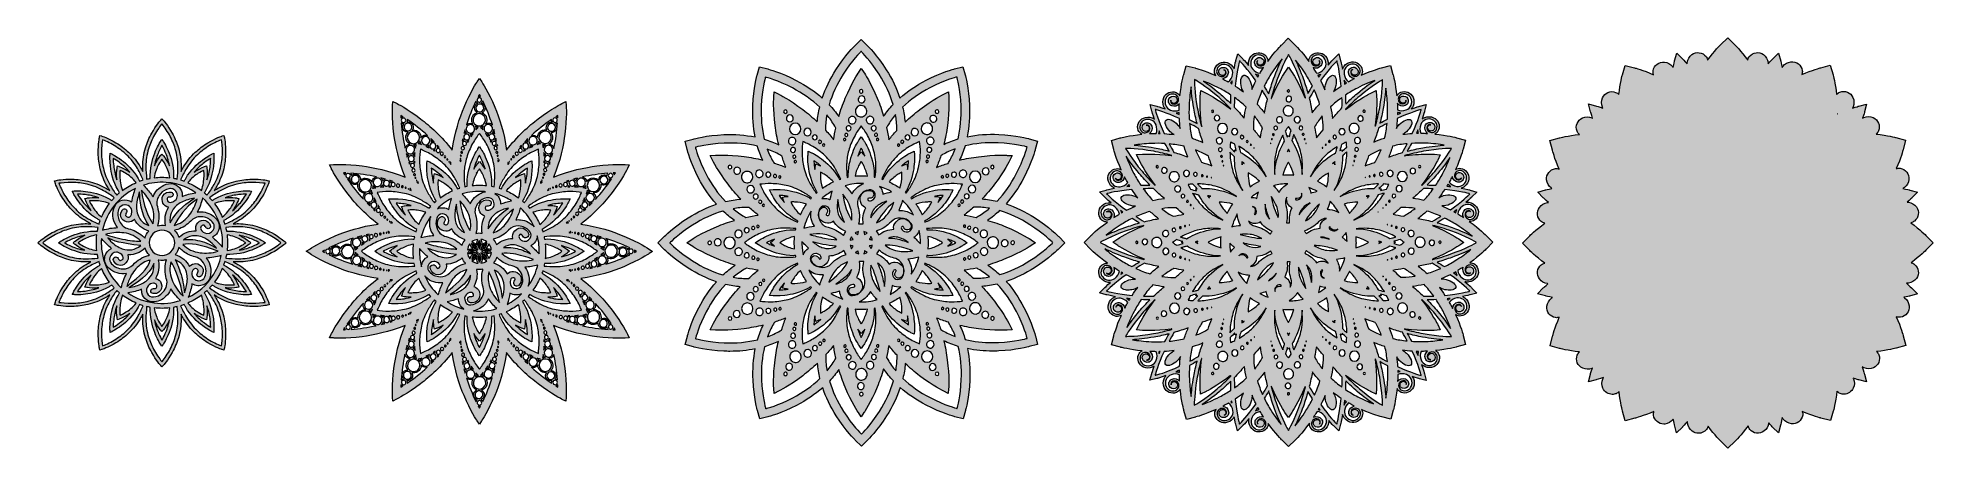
# Model space of a CAD drawing. Header units: millimetres. Extents: x -17 to 2094, y -143 to 314.
import ezdxf

# ---------------------------------------------------------------- set-up
doc = ezdxf.new("R2010")
doc.units = ezdxf.units.MM
doc.header["$MEASUREMENT"] = 0
for name, color, linetype in [('Layer 2', 7, 'Continuous'), ('Layer 3', 7, 'Continuous'), ('Layer 4', 7, 'Continuous'), ('Layer 5', 7, 'Continuous'), ('Layer 6', 7, 'Continuous')]:
    doc.layers.add(name, color=color, linetype=linetype)

msp = doc.modelspace()

# ---------------------------------------------------------------- hatches: boundary and pattern name
at = {"layer": 'Layer 2'}
h = msp.add_hatch(color=4, dxfattribs=at)
h.dxf.hatch_style = 2
edge = h.paths.add_edge_path()
edge.add_spline(control_points=[(257.9, 87.2), (257.7, 87.4), (252.4, 92.3), (243.3, 97.2), (238.1, 100.1), (232.6, 102.4), (227.1, 104.1), (220.2, 106.2), (213.3, 107.2), (206.5, 107.2), (204.5, 107.2), (202.5, 107.2), (200.5, 107.1), (202.3, 108), (204.1, 109), (205.8, 110), (211.7, 113.4), (217.1, 117.7), (222.1, 123), (226, 127.2), (229.5, 131.9), (232.7, 137), (238, 145.8), (240.2, 152.7), (240.3, 153), (240.3, 153), (240.8, 154.9), (240.8, 154.9), (240.8, 154.9), (238.9, 155.4), (238.9, 155.4), (238.6, 155.4), (231.6, 157), (221.3, 156.8), (215.3, 156.6), (209.4, 155.9), (203.8, 154.6), (196.8, 153), (190.3, 150.4), (184.4, 147), (182.7, 146), (181, 145), (179.3, 143.9), (180.4, 145.6), (181.4, 147.3), (182.4, 149), (185.8, 154.9), (188.3, 161.4), (190, 168.4), (191.3, 174), (192, 179.9), (192.1, 185.9), (192.4, 196.2), (190.8, 203.3), (190.7, 203.6), (190.7, 203.6), (190.3, 205.5), (190.3, 205.5), (190.3, 205.5), (188.4, 204.9), (188.4, 204.9), (188.1, 204.8), (181.2, 202.6), (172.4, 197.3), (167.3, 194.2), (162.5, 190.6), (158.4, 186.7), (153.1, 181.8), (148.7, 176.3), (145.4, 170.4), (144.4, 168.7), (143.4, 166.9), (142.5, 165.2), (142.6, 167.2), (142.6, 169.2), (142.6, 171.2), (142.6, 177.9), (141.6, 184.9), (139.5, 191.7), (137.8, 197.2), (135.5, 202.7), (132.6, 208), (127.7, 217), (122.8, 222.3), (122.6, 222.6), (122.6, 222.6), (121.2, 224), (121.2, 224), (121.2, 224), (119.9, 222.5), (119.9, 222.5), (119.7, 222.3), (114.8, 217), (109.8, 208), (106.9, 202.7), (104.6, 197.2), (103, 191.7), (100.9, 184.9), (99.8, 177.9), (99.8, 171.2), (99.8, 169.2), (99.9, 167.2), (100, 165.2), (99.1, 166.9), (98.1, 168.7), (97.1, 170.4), (93.7, 176.3), (89.3, 181.8), (84.1, 186.7), (79.9, 190.6), (75.2, 194.2), (70, 197.3), (61.2, 202.6), (54.3, 204.8), (54, 204.9), (54, 204.9), (52.2, 205.5), (52.2, 205.5), (52.2, 205.5), (51.7, 203.6), (51.7, 203.6), (51.6, 203.3), (50.1, 196.2), (50.3, 185.9), (50.4, 179.9), (51.2, 174), (52.5, 168.4), (54.1, 161.4), (56.7, 154.9), (60.1, 149), (61.1, 147.3), (62.1, 145.6), (63.2, 143.9), (61.5, 145), (59.8, 146), (58, 147), (52.2, 150.4), (45.6, 153), (38.7, 154.6), (33.1, 155.9), (27.2, 156.6), (21.2, 156.8), (10.9, 157), (3.8, 155.4), (3.5, 155.4), (3.5, 155.4), (1.6, 154.9), (1.6, 154.9), (1.6, 154.9), (2.2, 153), (2.2, 153), (2.3, 152.7), (4.4, 145.8), (9.8, 137), (12.9, 131.9), (16.5, 127.2), (20.4, 123), (25.3, 117.7), (30.8, 113.4), (36.7, 110), (38.4, 109), (40.2, 108), (41.9, 107.1), (39.9, 107.2), (37.9, 107.2), (35.9, 107.2), (29.1, 107.2), (22.2, 106.2), (15.3, 104.1), (9.9, 102.4), (4.4, 100.1), (-0.9, 97.2), (-9.9, 92.3), (-15.2, 87.4), (-15.5, 87.2), (-15.5, 87.2), (-16.9, 85.8), (-16.9, 85.8), (-16.9, 85.8), (-15.5, 84.5), (-15.5, 84.5), (-15.2, 84.3), (-9.9, 79.4), (-0.9, 74.5), (4.4, 71.6), (9.9, 69.3), (15.3, 67.6), (22.2, 65.5), (29.1, 64.5), (35.9, 64.5), (37.9, 64.5), (39.9, 64.5), (41.9, 64.6), (40.2, 63.7), (38.4, 62.7), (36.7, 61.7), (30.8, 58.3), (25.3, 54), (20.4, 48.7), (16.5, 44.5), (12.9, 39.8), (9.8, 34.6), (4.4, 25.9), (2.3, 19), (2.2, 18.7), (2.2, 18.7), (1.6, 16.8), (1.6, 16.8), (1.6, 16.8), (3.5, 16.3), (3.5, 16.3), (3.8, 16.3), (10.9, 14.7), (21.2, 14.9), (27.2, 15.1), (33.1, 15.8), (38.7, 17.1), (45.6, 18.7), (52.2, 21.3), (58, 24.7), (59.8, 25.7), (61.5, 26.7), (63.2, 27.8), (62.1, 26.1), (61.1, 24.4), (60.1, 22.7), (56.7, 16.8), (54.1, 10.3), (52.5, 3.3), (51.2, -2.3), (50.4, -8.2), (50.3, -14.2), (50.1, -24.5), (51.6, -31.6), (51.7, -31.9), (51.7, -31.9), (52.2, -33.8), (52.2, -33.8), (52.2, -33.8), (54, -33.2), (54, -33.2), (54.3, -33.1), (61.2, -30.9), (70, -25.6), (75.2, -22.5), (79.9, -18.9), (84.1, -15), (89.3, -10.1), (93.7, -4.6), (97.1, 1.3), (98.1, 3), (99.1, 4.8), (100, 6.5), (99.9, 4.5), (99.8, 2.5), (99.8, 0.5), (99.8, -6.2), (100.9, -13.2), (103, -20), (104.6, -25.5), (106.9, -31), (109.8, -36.3), (114.8, -45.3), (119.7, -50.6), (119.9, -50.9), (119.9, -50.9), (121.2, -52.3), (121.2, -52.3), (121.2, -52.3), (122.6, -50.9), (122.6, -50.9), (122.8, -50.6), (127.7, -45.3), (132.6, -36.3), (135.5, -31), (137.8, -25.5), (139.5, -20), (141.6, -13.2), (142.6, -6.2), (142.6, 0.5), (142.6, 2.5), (142.6, 4.5), (142.5, 6.5), (143.4, 4.8), (144.4, 3), (145.4, 1.3), (148.7, -4.6), (153.1, -10.1), (158.4, -15), (162.5, -18.9), (167.3, -22.5), (172.4, -25.6), (181.2, -30.9), (188.1, -33.1), (188.4, -33.2), (188.4, -33.2), (190.3, -33.8), (190.3, -33.8), (190.3, -33.8), (190.7, -31.9), (190.7, -31.9), (190.8, -31.6), (192.4, -24.5), (192.1, -14.2), (192, -8.2), (191.3, -2.3), (190, 3.3), (188.3, 10.3), (185.8, 16.8), (182.4, 22.7), (181.4, 24.4), (180.4, 26.1), (179.3, 27.8), (181, 26.7), (182.7, 25.7), (184.4, 24.7), (190.3, 21.3), (196.8, 18.7), (203.8, 17.1), (209.4, 15.8), (215.3, 15.1), (221.3, 14.9), (231.6, 14.7), (238.6, 16.3), (238.9, 16.3), (238.9, 16.3), (240.8, 16.8), (240.8, 16.8), (240.8, 16.8), (240.3, 18.7), (240.3, 18.7), (240.2, 19), (238, 25.9), (232.7, 34.6), (229.5, 39.8), (226, 44.5), (222.1, 48.7), (217.1, 54), (211.7, 58.3), (205.8, 61.7), (204.1, 62.7), (202.3, 63.7), (200.5, 64.6), (202.5, 64.5), (204.5, 64.5), (206.5, 64.5), (213.3, 64.5), (220.2, 65.5), (227.1, 67.6), (232.6, 69.3), (238.1, 71.6), (243.3, 74.5), (252.4, 79.4), (257.7, 84.3), (257.9, 84.5), (257.9, 84.5), (259.4, 85.8), (259.4, 85.8), (259.4, 85.8), (257.9, 87.2), (257.9, 87.2)], knot_values=[0, 0, 0, 0, 1, 1, 1, 2, 2, 2, 3, 3, 3, 4, 4, 4, 5, 5, 5, 6, 6, 6, 7, 7, 7, 8, 8, 8, 9, 9, 9, 10, 10, 10, 11, 11, 11, 12, 12, 12, 13, 13, 13, 14, 14, 14, 15, 15, 15, 16, 16, 16, 17, 17, 17, 18, 18, 18, 19, 19, 19, 20, 20, 20, 21, 21, 21, 22, 22, 22, 23, 23, 23, 24, 24, 24, 25, 25, 25, 26, 26, 26, 27, 27, 27, 28, 28, 28, 29, 29, 29, 30, 30, 30, 31, 31, 31, 32, 32, 32, 33, 33, 33, 34, 34, 34, 35, 35, 35, 36, 36, 36, 37, 37, 37, 38, 38, 38, 39, 39, 39, 40, 40, 40, 41, 41, 41, 42, 42, 42, 43, 43, 43, 44, 44, 44, 45, 45, 45, 46, 46, 46, 47, 47, 47, 48, 48, 48, 49, 49, 49, 50, 50, 50, 51, 51, 51, 52, 52, 52, 53, 53, 53, 54, 54, 54, 55, 55, 55, 56, 56, 56, 57, 57, 57, 58, 58, 58, 59, 59, 59, 60, 60, 60, 61, 61, 61, 62, 62, 62, 63, 63, 63, 64, 64, 64, 65, 65, 65, 66, 66, 66, 67, 67, 67, 68, 68, 68, 69, 69, 69, 70, 70, 70, 71, 71, 71, 72, 72, 72, 73, 73, 73, 74, 74, 74, 75, 75, 75, 76, 76, 76, 77, 77, 77, 78, 78, 78, 79, 79, 79, 80, 80, 80, 81, 81, 81, 82, 82, 82, 83, 83, 83, 84, 84, 84, 85, 85, 85, 86, 86, 86, 87, 87, 87, 88, 88, 88, 89, 89, 89, 90, 90, 90, 91, 91, 91, 92, 92, 92, 93, 93, 93, 94, 94, 94, 95, 95, 95, 96, 96, 96, 97, 97, 97, 98, 98, 98, 99, 99, 99, 100, 100, 100, 101, 101, 101, 102, 102, 102, 103, 103, 103, 104, 104, 104, 105, 105, 105, 106, 106, 106, 107, 107, 107, 108, 108, 108, 109, 109, 109, 110, 110, 110, 111, 111, 111, 112, 112, 112, 113, 113, 113, 114, 114, 114, 115, 115, 115, 116, 116, 116, 117, 117, 117, 118, 118, 118, 119, 119, 119, 120, 120, 120, 120], degree=3, periodic=1)
edge = h.paths.add_edge_path()
edge.add_spline(control_points=[(210.3, 79), (215.4, 81.8), (218.5, 84.4), (218.7, 84.5), (218.7, 84.5), (220.2, 85.8), (220.2, 85.8), (220.2, 85.8), (218.7, 87.2), (218.7, 87.2), (218.5, 87.3), (215.4, 89.9), (210.3, 92.7), (209.3, 93.2), (208.2, 93.7), (207.2, 94.2), (213.3, 93.1), (218.6, 91.2), (222.3, 89.6), (225.4, 88.3), (228, 86.9), (229.8, 85.8), (228, 84.8), (225.4, 83.4), (222.3, 82.1), (218.6, 80.5), (213.3, 78.6), (207.2, 77.5), (208.2, 78), (209.3, 78.5), (210.3, 79)], knot_values=[0, 0, 0, 0, 1, 1, 1, 2, 2, 2, 3, 3, 3, 4, 4, 4, 5, 5, 5, 6, 6, 6, 7, 7, 7, 8, 8, 8, 9, 9, 9, 10, 10, 10, 10], degree=3, periodic=1)
edge = h.paths.add_edge_path()
edge.add_spline(control_points=[(193.7, 94.6), (199.8, 93.7), (205.1, 91.4), (208.5, 89.5), (211.1, 88.2), (213.1, 86.9), (214.5, 85.8), (213.1, 84.8), (211.1, 83.5), (208.5, 82.2), (205.1, 80.3), (199.8, 78), (193.7, 77.1), (194.1, 79.7), (194.2, 82.4), (194.3, 85.1), (194.3, 88.3), (194.1, 91.5), (193.7, 94.6)], knot_values=[0, 0, 0, 0, 1, 1, 1, 2, 2, 2, 3, 3, 3, 4, 4, 4, 5, 5, 5, 6, 6, 6, 6], degree=3, periodic=1)
edge = h.paths.add_edge_path()
edge.add_spline(control_points=[(193.1, 73), (194.3, 72.9), (195.5, 72.9), (196.7, 72.9), (207.6, 72.9), (217.4, 76.1), (223.7, 78.8), (230.5, 81.7), (234.8, 84.6), (234.9, 84.8), (234.9, 84.8), (236.5, 85.8), (236.5, 85.8), (236.5, 85.8), (234.9, 86.9), (234.9, 86.9), (234.8, 87.1), (230.5, 89.9), (223.7, 92.9), (217.4, 95.6), (207.6, 98.8), (196.7, 98.8), (195.5, 98.8), (194.3, 98.8), (193.1, 98.7), (192.9, 100.1), (192.6, 101.5), (192.3, 102.8), (196.9, 103.4), (201.7, 103.7), (206.5, 103.7), (213, 103.7), (219.5, 102.7), (226, 100.7), (231.3, 99.1), (236.5, 96.9), (241.6, 94.1), (246.8, 91.3), (252, 87.3), (253.8, 85.8), (252, 84.4), (246.8, 80.4), (241.6, 77.6), (236.5, 74.8), (231.3, 72.6), (226, 71), (219.5, 69), (213, 68), (206.5, 68), (201.7, 68), (196.9, 68.3), (192.3, 68.9), (192.6, 70.2), (192.9, 71.6), (193.1, 73)], knot_values=[0, 0, 0, 0, 1, 1, 1, 2, 2, 2, 3, 3, 3, 4, 4, 4, 5, 5, 5, 6, 6, 6, 7, 7, 7, 8, 8, 8, 9, 9, 9, 10, 10, 10, 11, 11, 11, 12, 12, 12, 13, 13, 13, 14, 14, 14, 15, 15, 15, 16, 16, 16, 17, 17, 17, 18, 18, 18, 18], degree=3, periodic=1)
edge = h.paths.add_edge_path()
edge.add_spline(control_points=[(48.7, 77.1), (42.7, 78), (37.4, 80.3), (33.9, 82.2), (31.4, 83.5), (29.4, 84.8), (28, 85.8), (29.4, 86.9), (31.4, 88.2), (33.9, 89.5), (37.4, 91.4), (42.7, 93.7), (48.7, 94.6), (48.4, 91.7), (48.2, 88.8), (48.2, 85.8), (48.2, 82.9), (48.4, 80), (48.7, 77.1)], knot_values=[0, 0, 0, 0, 1, 1, 1, 2, 2, 2, 3, 3, 3, 4, 4, 4, 5, 5, 5, 6, 6, 6, 6], degree=3, periodic=1)
edge = h.paths.add_edge_path()
edge.add_spline(control_points=[(32.2, 92.7), (27.1, 89.9), (23.9, 87.3), (23.8, 87.2), (23.8, 87.2), (22.2, 85.8), (22.2, 85.8), (22.2, 85.8), (23.8, 84.5), (23.8, 84.5), (23.8, 84.5), (23.8, 84.5), (23.8, 84.5), (23.9, 84.4), (27.1, 81.8), (32.2, 79), (33.2, 78.5), (34.2, 78), (35.3, 77.5), (29.2, 78.6), (23.9, 80.5), (20.2, 82.1), (17, 83.4), (14.5, 84.8), (12.6, 85.8), (14.5, 86.9), (17, 88.3), (20.2, 89.6), (23.9, 91.2), (29.2, 93.1), (35.3, 94.2), (34.2, 93.7), (33.2, 93.2), (32.2, 92.7)], knot_values=[0, 0, 0, 0, 1, 1, 1, 2, 2, 2, 3, 3, 3, 4, 4, 4, 5, 5, 5, 6, 6, 6, 7, 7, 7, 8, 8, 8, 9, 9, 9, 10, 10, 10, 11, 11, 11, 11], degree=3, periodic=1)
edge = h.paths.add_edge_path()
edge.add_spline(control_points=[(49.3, 98.7), (48.1, 98.8), (46.9, 98.8), (45.8, 98.8), (34.9, 98.8), (25, 95.6), (18.7, 92.9), (11.9, 89.9), (7.7, 87.1), (7.5, 86.9), (7.5, 86.9), (6, 85.8), (6, 85.8), (6, 85.8), (7.5, 84.8), (7.5, 84.8), (7.7, 84.6), (11.9, 81.7), (18.7, 78.8), (25, 76.1), (34.9, 72.9), (45.8, 72.9), (46.9, 72.9), (48.1, 72.9), (49.3, 73), (49.6, 71.6), (49.8, 70.2), (50.2, 68.9), (45.5, 68.3), (40.8, 68), (35.9, 68), (29.5, 68), (22.9, 69), (16.4, 71), (11.2, 72.6), (6, 74.8), (0.9, 77.6), (-4.3, 80.4), (-9.5, 84.4), (-11.4, 85.8), (-9.5, 87.3), (-4.4, 91.3), (0.9, 94.1), (6, 96.9), (11.2, 99.1), (16.4, 100.7), (22.9, 102.7), (29.5, 103.7), (35.9, 103.7), (40.8, 103.7), (45.5, 103.4), (50.2, 102.8), (49.9, 101.5), (49.6, 100.1), (49.3, 98.7)], knot_values=[0, 0, 0, 0, 1, 1, 1, 2, 2, 2, 3, 3, 3, 4, 4, 4, 5, 5, 5, 6, 6, 6, 7, 7, 7, 8, 8, 8, 9, 9, 9, 10, 10, 10, 11, 11, 11, 12, 12, 12, 13, 13, 13, 14, 14, 14, 15, 15, 15, 16, 16, 16, 17, 17, 17, 18, 18, 18, 18], degree=3, periodic=1)
edge = h.paths.add_edge_path()
edge.add_spline(control_points=[(148.5, 168.6), (151.7, 174.2), (155.8, 179.4), (160.8, 184), (164.8, 187.8), (169.3, 191.2), (174.2, 194.2), (179.3, 197.3), (185.3, 199.8), (187.5, 200.7), (187.9, 198.3), (188.7, 191.9), (188.6, 185.9), (188.4, 180.2), (187.7, 174.5), (186.5, 169.2), (184.9, 162.6), (182.5, 156.4), (179.3, 150.8), (176.9, 146.6), (174.2, 142.6), (171.5, 138.9), (170.4, 139.8), (169.4, 140.8), (168.3, 141.7), (169, 142.7), (169.6, 143.7), (170.2, 144.7), (175.6, 154.2), (177.7, 164.3), (178.6, 171.1), (179.4, 178.5), (179, 183.6), (179, 183.8), (179, 183.8), (178.9, 185.7), (178.9, 185.7), (178.9, 185.7), (177.1, 184.9), (177.1, 184.9), (176.9, 184.8), (172.3, 182.6), (166.4, 178.1), (160.9, 174), (153.2, 167.1), (147.7, 157.7), (147.2, 156.7), (146.6, 155.6), (146, 154.6), (144.7, 155), (143.4, 155.5), (142, 155.9), (143.9, 160.1), (146, 164.4), (148.5, 168.6)], knot_values=[0, 0, 0, 0, 1, 1, 1, 2, 2, 2, 3, 3, 3, 4, 4, 4, 5, 5, 5, 6, 6, 6, 7, 7, 7, 8, 8, 8, 9, 9, 9, 10, 10, 10, 11, 11, 11, 12, 12, 12, 13, 13, 13, 14, 14, 14, 15, 15, 15, 16, 16, 16, 17, 17, 17, 18, 18, 18, 18], degree=3, periodic=1)
edge = h.paths.add_edge_path()
edge.add_spline(control_points=[(40.7, 47.2), (37.7, 42.3), (36.2, 38.4), (36.2, 38.3), (36.2, 38.3), (35.5, 36.4), (35.5, 36.4), (35.5, 36.4), (37.5, 36), (37.5, 36), (37.7, 36), (41.7, 35.2), (47.5, 35.4), (48.7, 35.5), (49.8, 35.5), (51, 35.6), (45.1, 33.6), (39.6, 32.6), (35.6, 32.1), (32.2, 31.7), (29.3, 31.6), (27.2, 31.5), (28.2, 33.4), (29.8, 35.8), (31.9, 38.6), (34.3, 41.8), (37.9, 46.1), (42.6, 50.1), (42, 49.2), (41.3, 48.2), (40.7, 47.2)], knot_values=[0, 0, 0, 0, 1, 1, 1, 2, 2, 2, 3, 3, 3, 4, 4, 4, 5, 5, 5, 6, 6, 6, 7, 7, 7, 8, 8, 8, 9, 9, 9, 10, 10, 10, 10], degree=3, periodic=1)
edge = h.paths.add_edge_path()
edge.add_spline(control_points=[(47.4, 39), (44.6, 38.9), (42.2, 39), (40.5, 39.2), (41.2, 40.8), (42.3, 43), (43.8, 45.4), (45.8, 48.7), (49.2, 53.4), (54, 57.2), (56.3, 51.8), (59.3, 46.7), (62.8, 42), (57.1, 39.8), (51.4, 39.1), (47.4, 39)], knot_values=[0, 0, 0, 0, 1, 1, 1, 2, 2, 2, 3, 3, 3, 4, 4, 4, 5, 5, 5, 5], degree=3, periodic=1)
edge = h.paths.add_edge_path()
edge.add_spline(control_points=[(201.8, 124.5), (204.8, 129.4), (206.2, 133.3), (206.3, 133.4), (206.3, 133.4), (206.9, 135.3), (206.9, 135.3), (206.9, 135.3), (204.9, 135.7), (204.9, 135.7), (204.9, 135.7), (204.9, 135.7), (204.9, 135.7), (204.8, 135.7), (201.6, 136.3), (196.8, 136.3), (196.2, 136.3), (195.6, 136.3), (194.9, 136.3), (193.8, 136.2), (192.6, 136.2), (191.5, 136.1), (197.3, 138.1), (202.8, 139.1), (206.8, 139.6), (210.2, 140), (213.2, 140.1), (215.3, 140.2), (214.2, 138.3), (212.7, 135.9), (210.6, 133.1), (208.2, 129.9), (204.6, 125.6), (199.8, 121.6), (200.5, 122.5), (201.1, 123.5), (201.8, 124.5)], knot_values=[0, 0, 0, 0, 1, 1, 1, 2, 2, 2, 3, 3, 3, 4, 4, 4, 5, 5, 5, 6, 6, 6, 7, 7, 7, 8, 8, 8, 9, 9, 9, 10, 10, 10, 11, 11, 11, 12, 12, 12, 12], degree=3, periodic=1)
edge = h.paths.add_edge_path()
edge.add_spline(control_points=[(195, 132.7), (197.9, 132.8), (200.4, 132.6), (202, 132.5), (201.3, 130.9), (200.2, 128.7), (198.7, 126.3), (196.6, 123), (193.2, 118.3), (188.4, 114.5), (186.1, 119.9), (183.2, 125), (179.6, 129.7), (185.3, 131.9), (191.1, 132.6), (195, 132.7)], knot_values=[0, 0, 0, 0, 1, 1, 1, 2, 2, 2, 3, 3, 3, 4, 4, 4, 5, 5, 5, 5], degree=3, periodic=1)
edge = h.paths.add_edge_path()
edge.add_spline(control_points=[(204.9, 36), (204.9, 36), (206.9, 36.4), (206.9, 36.4), (206.9, 36.4), (206.3, 38.3), (206.3, 38.3), (206.2, 38.4), (204.8, 42.3), (201.8, 47.2), (201.1, 48.2), (200.5, 49.2), (199.8, 50.1), (204.6, 46.1), (208.2, 41.8), (210.6, 38.6), (212.7, 35.8), (214.2, 33.4), (215.3, 31.5), (213.2, 31.6), (210.2, 31.7), (206.8, 32.1), (202.8, 32.6), (197.3, 33.6), (191.5, 35.6), (192.6, 35.5), (193.8, 35.5), (194.9, 35.4), (200.7, 35.2), (204.8, 36), (204.9, 36)], knot_values=[0, 0, 0, 0, 1, 1, 1, 2, 2, 2, 3, 3, 3, 4, 4, 4, 5, 5, 5, 6, 6, 6, 7, 7, 7, 8, 8, 8, 9, 9, 9, 10, 10, 10, 10], degree=3, periodic=1)
edge = h.paths.add_edge_path()
edge.add_spline(control_points=[(198.7, 45.4), (198.7, 45.4), (198.7, 45.4), (198.7, 45.4), (200.2, 43), (201.3, 40.8), (202, 39.2), (200.3, 39), (197.8, 38.9), (195, 39), (191.1, 39.1), (185.3, 39.8), (179.6, 42), (183.2, 46.7), (186.1, 51.8), (188.4, 57.2), (193.2, 53.4), (196.6, 48.7), (198.7, 45.4)], knot_values=[0, 0, 0, 0, 1, 1, 1, 2, 2, 2, 3, 3, 3, 4, 4, 4, 5, 5, 5, 6, 6, 6, 6], degree=3, periodic=1)
edge = h.paths.add_edge_path()
edge.add_spline(control_points=[(177.3, 48.4), (170.5, 38.2), (161.8, 30.6), (150.6, 25.1), (152.8, 30.8), (154, 35.6), (154.6, 40.3), (158.9, 37.6), (163.3, 37.2), (167.6, 39.1), (171.1, 40.6), (173.6, 43.5), (174.8, 47.5), (177.1, 55.2), (175.6, 62.4), (170.5, 68.9), (176.1, 69.1), (181.6, 70), (187.2, 71.7), (185.4, 63.2), (182.1, 55.5), (177.3, 48.4)], knot_values=[0, 0, 0, 0, 1, 1, 1, 2, 2, 2, 3, 3, 3, 4, 4, 4, 5, 5, 5, 6, 6, 6, 7, 7, 7, 7], degree=3, periodic=1)
edge = h.paths.add_edge_path()
edge.add_spline(control_points=[(74.6, 166.6), (76.2, 165.9), (78.3, 164.8), (80.8, 163.3), (84.1, 161.2), (88.7, 157.8), (92.6, 153), (87.2, 150.7), (82.1, 147.8), (77.4, 144.3), (75.1, 150), (74.5, 155.7), (74.4, 159.6), (74.3, 162.5), (74.4, 165), (74.6, 166.6)], knot_values=[0, 0, 0, 0, 1, 1, 1, 2, 2, 2, 3, 3, 3, 4, 4, 4, 5, 5, 5, 5], degree=3, periodic=1)
edge = h.paths.add_edge_path()
edge.add_spline(control_points=[(70.8, 159.6), (70.8, 158.4), (70.9, 157.2), (71, 156.1), (68.9, 161.9), (67.9, 167.5), (67.5, 171.5), (67.1, 174.9), (66.9, 177.8), (66.9, 179.9), (68.8, 178.8), (71.2, 177.3), (74, 175.2), (77.2, 172.8), (81.5, 169.2), (85.5, 164.5), (84.6, 165.1), (83.6, 165.8), (82.6, 166.4), (77.7, 169.4), (73.8, 170.8), (73.7, 170.9), (73.7, 170.9), (71.7, 171.6), (71.7, 171.6), (71.7, 171.6), (71.4, 169.6), (71.4, 169.6), (71.3, 169.4), (70.6, 165.3), (70.8, 159.6)], knot_values=[0, 0, 0, 0, 1, 1, 1, 2, 2, 2, 3, 3, 3, 4, 4, 4, 5, 5, 5, 6, 6, 6, 7, 7, 7, 8, 8, 8, 9, 9, 9, 10, 10, 10, 10], degree=3, periodic=1)
edge = h.paths.add_edge_path()
edge.add_spline(control_points=[(171.7, 12.1), (171.6, 13.3), (171.5, 14.5), (171.4, 15.6), (173.5, 9.7), (174.5, 4.2), (175, 0.2), (175.4, -3.2), (175.5, -6.1), (175.5, -8.2), (173.7, -7.1), (171.2, -5.6), (168.5, -3.5), (165.3, -1.1), (161, 2.5), (157, 7.2), (157.9, 6.6), (158.9, 5.9), (159.9, 5.3), (164.8, 2.3), (168.6, 0.9), (168.8, 0.8), (168.8, 0.8), (170.7, 0.1), (170.7, 0.1), (170.7, 0.1), (171.1, 2.1), (171.1, 2.1), (171.1, 2.3), (171.8, 6.3), (171.7, 12.1)], knot_values=[0, 0, 0, 0, 1, 1, 1, 2, 2, 2, 3, 3, 3, 4, 4, 4, 5, 5, 5, 6, 6, 6, 7, 7, 7, 8, 8, 8, 9, 9, 9, 10, 10, 10, 10], degree=3, periodic=1)
edge = h.paths.add_edge_path()
edge.add_spline(control_points=[(167.9, 5.1), (166.3, 5.8), (164.1, 6.9), (161.7, 8.4), (158.4, 10.4), (153.7, 13.9), (149.9, 18.7), (155.3, 21), (160.4, 23.9), (165.1, 27.5), (167.3, 21.7), (167.9, 16), (168.1, 12.1), (168.2, 9.2), (168, 6.8), (167.9, 5.1)], knot_values=[0, 0, 0, 0, 1, 1, 1, 2, 2, 2, 3, 3, 3, 4, 4, 4, 5, 5, 5, 5], degree=3, periodic=1)
edge = h.paths.add_edge_path()
edge.add_spline(control_points=[(87.5, 118), (87.4, 117.5), (87.2, 117.1), (87, 116.6), (86.4, 115.5), (85.6, 114.8), (84.6, 114.6), (83.7, 114.4), (82.7, 114.6), (81.7, 115.3), (80.8, 116), (80.5, 116.6), (80.9, 117.6), (81, 118.2), (81.3, 118.8), (81.7, 119.5), (82.6, 120.9), (82.3, 122.5), (81.1, 123.4), (79.8, 124.3), (78.2, 124), (77.2, 122.7), (74.8, 119.5), (74.5, 115.4), (76.5, 112.7), (78.2, 110.5), (81, 109.1), (83.7, 109), (86.3, 108.9), (88.7, 110), (90.5, 112.1), (93.9, 105.8), (99.1, 101.5), (106.6, 99), (104.5, 96.7), (103.1, 94.1), (102.2, 91.1), (102.1, 91.2), (102.1, 91.3), (102, 91.4), (101.1, 92.2), (100.3, 93), (99.4, 93.8), (95, 97.5), (89.8, 100.2), (83.9, 101.6), (79.4, 102.6), (76, 105.5), (73.9, 109.9), (71.9, 114.3), (71.6, 118.6), (73, 122.9), (74.2, 126.2), (76.8, 128.2), (79.8, 128.2), (80, 128.2), (80.1, 128.2), (80.2, 128.2), (82.8, 128.1), (85, 127), (86.3, 125.2), (87.7, 123.4), (88.1, 120.8), (87.5, 118)], knot_values=[0, 0, 0, 0, 1, 1, 1, 2, 2, 2, 3, 3, 3, 4, 4, 4, 5, 5, 5, 6, 6, 6, 7, 7, 7, 8, 8, 8, 9, 9, 9, 10, 10, 10, 11, 11, 11, 12, 12, 12, 13, 13, 13, 14, 14, 14, 15, 15, 15, 16, 16, 16, 17, 17, 17, 18, 18, 18, 19, 19, 19, 20, 20, 20, 21, 21, 21, 21], degree=3, periodic=1)
edge = h.paths.add_edge_path()
edge.add_spline(control_points=[(65.2, 62.5), (63.2, 64.7), (62.6, 67), (63.2, 69.5), (64, 72.9), (67.2, 75.4), (70.5, 75.4), (70.9, 75.4), (71.3, 75.3), (71.7, 75.3), (73.6, 74.9), (76.2, 73.9), (77.7, 71.1), (78.3, 70), (78.3, 69), (77.9, 68.1), (77.3, 67), (76.2, 66.3), (75, 66.1), (74.7, 66.1), (74.1, 66.3), (73.8, 66.6), (73.2, 67.1), (72.7, 67.9), (72.4, 68.5), (71.5, 70), (70, 70.5), (68.6, 69.8), (67.2, 69.1), (66.7, 67.6), (67.4, 66.1), (68.7, 63.2), (70.6, 61.4), (73.1, 60.8), (76, 60), (78.7, 60.9), (81.2, 63.4), (83.6, 65.8), (84.3, 68.9), (83.2, 72.4), (83.5, 72.4), (83.8, 72.4), (84.2, 72.4), (90.8, 72.4), (96.8, 74.8), (102.5, 79.7), (103.5, 76.8), (105, 74.3), (107.2, 72), (106.8, 71.9), (106.4, 71.8), (106, 71.7), (99.5, 69.9), (93.7, 66.5), (89, 61.4), (85.9, 58.2), (82.1, 56.7), (77.5, 56.8), (72.5, 57.1), (68.3, 59), (65.2, 62.5)], knot_values=[0, 0, 0, 0, 1, 1, 1, 2, 2, 2, 3, 3, 3, 4, 4, 4, 5, 5, 5, 6, 6, 6, 7, 7, 7, 8, 8, 8, 9, 9, 9, 10, 10, 10, 11, 11, 11, 12, 12, 12, 13, 13, 13, 14, 14, 14, 15, 15, 15, 16, 16, 16, 17, 17, 17, 18, 18, 18, 19, 19, 19, 20, 20, 20, 20], degree=3, periodic=1)
edge = h.paths.add_edge_path()
edge.add_spline(control_points=[(97.8, 87.7), (94.5, 87.3), (88, 88), (80.1, 89.5), (72.2, 91), (64, 93.1), (58.3, 95.2), (59.1, 95.4), (59.9, 95.6), (60.7, 95.8), (67.1, 97.3), (73.1, 97.7), (78.8, 96.9), (86.4, 95.9), (92.8, 92.8), (97.8, 87.7)], knot_values=[0, 0, 0, 0, 1, 1, 1, 2, 2, 2, 3, 3, 3, 4, 4, 4, 5, 5, 5, 5], degree=3, periodic=1)
edge = h.paths.add_edge_path()
edge.add_spline(control_points=[(97.6, 82.9), (91.1, 77.8), (84.4, 76.6), (77, 79.2), (72.5, 80.9), (68.2, 83.7), (64.1, 87.8), (63, 88.9), (61.9, 90.1), (60.9, 91.3), (66.5, 88.3), (76.1, 84.9), (97.6, 82.9)], knot_values=[0, 0, 0, 0, 1, 1, 1, 2, 2, 2, 3, 3, 3, 4, 4, 4, 4], degree=3, periodic=1)
edge = h.paths.add_edge_path()
edge.add_spline(control_points=[(114.7, 39.7), (115.4, 39), (115.6, 37.9), (115.4, 36.7), (115.3, 35.4), (114.6, 35.2), (114.1, 35.1), (113.3, 34.9), (112.6, 34.8), (111.8, 34.8), (110.1, 34.8), (108.9, 33.8), (108.8, 32.3), (108.7, 30.6), (109.8, 29.4), (111.5, 29.3), (114.1, 29.1), (116.2, 29.6), (117.9, 30.8), (120.8, 32.8), (121.8, 36.9), (120.5, 40.5), (119.4, 43.6), (117.2, 45.4), (113.9, 46.2), (117.6, 52.2), (118.7, 58.9), (117.2, 66.5), (117.4, 66.5), (117.6, 66.5), (117.9, 66.4), (119.1, 66.3), (120.5, 66.2), (121.8, 66.2), (123.1, 66.3), (124.4, 66.5), (125.6, 66.7), (125.8, 66.7), (126, 66.7), (126.2, 66.7), (126, 66.1), (125.8, 65.4), (125.6, 64.7), (124.2, 58.4), (124.3, 52.2), (126.1, 46.2), (127.9, 40.4), (126.6, 35.3), (122.3, 30.7), (119.2, 27.4), (115.6, 25.6), (111.7, 25.5), (108.5, 25.4), (106.2, 26.7), (104.9, 29.6), (103.4, 32.8), (103.7, 35.6), (105.9, 37.9), (107.5, 39.7), (109.5, 40.7), (111.7, 40.8), (112.9, 40.9), (114, 40.5), (114.7, 39.7)], knot_values=[0, 0, 0, 0, 1, 1, 1, 2, 2, 2, 3, 3, 3, 4, 4, 4, 5, 5, 5, 6, 6, 6, 7, 7, 7, 8, 8, 8, 9, 9, 9, 10, 10, 10, 11, 11, 11, 12, 12, 12, 13, 13, 13, 14, 14, 14, 15, 15, 15, 16, 16, 16, 17, 17, 17, 18, 18, 18, 19, 19, 19, 20, 20, 20, 21, 21, 21, 21], degree=3, periodic=1)
edge = h.paths.add_edge_path()
edge.add_spline(control_points=[(121.3, 71.7), (121.3, 71.7), (121.3, 71.7), (121.3, 71.7), (117.4, 71.7), (113.8, 73.2), (111.2, 75.9), (108.5, 78.6), (107.1, 82.2), (107.1, 86.2), (107.1, 89.7), (108.6, 93.3), (111.2, 95.9), (113.9, 98.5), (117.5, 100), (121, 100), (121.1, 100), (121.1, 100), (121.1, 100), (124.9, 100), (128.5, 98.5), (131.2, 95.9), (133.9, 93.2), (135.4, 89.6), (135.4, 85.8), (135.4, 82.1), (133.9, 78.5), (131.2, 75.8), (128.5, 73.2), (125, 71.7), (121.3, 71.7)], knot_values=[0, 0, 0, 0, 1, 1, 1, 2, 2, 2, 3, 3, 3, 4, 4, 4, 5, 5, 5, 6, 6, 6, 7, 7, 7, 8, 8, 8, 9, 9, 9, 10, 10, 10, 10], degree=3, periodic=1)
edge = h.paths.add_edge_path()
edge.add_spline(control_points=[(127, 134), (126.8, 135.9), (127.6, 136.7), (129.4, 136.9), (129.7, 136.9), (130, 136.9), (130.3, 136.9), (130.5, 136.9), (130.7, 136.9), (130.9, 136.9), (132.3, 136.9), (133.5, 137.8), (133.6, 139.2), (133.8, 140.7), (132.9, 142), (131.6, 142.3), (128.2, 142.9), (124.1, 141.9), (122.3, 138.3), (121.1, 135.8), (121.1, 132.5), (122.4, 130), (123.6, 127.7), (125.8, 126.1), (128.6, 125.5), (126.6, 122.4), (125.4, 119.2), (124.9, 115.6), (124.4, 112.3), (124.6, 108.9), (125.3, 105.1), (122.2, 105.7), (119.2, 105.6), (116.2, 104.9), (118.3, 111.8), (118.3, 119), (116.1, 126.2), (114.7, 131.3), (115.8, 135.9), (119.6, 140.4), (122.2, 143.5), (125.4, 145.4), (129, 146.1), (129.7, 146.2), (130.3, 146.3), (130.9, 146.3), (132.7, 146.3), (134.3, 145.7), (135.6, 144.7), (137.3, 143.4), (138.3, 141.2), (138.4, 138.7), (138.5, 136.3), (137.6, 134.4), (135.7, 133), (134, 131.7), (132.4, 131), (130.7, 130.9), (128.6, 130.8), (127.1, 132), (127, 134)], knot_values=[0, 0, 0, 0, 1, 1, 1, 2, 2, 2, 3, 3, 3, 4, 4, 4, 5, 5, 5, 6, 6, 6, 7, 7, 7, 8, 8, 8, 9, 9, 9, 10, 10, 10, 11, 11, 11, 12, 12, 12, 13, 13, 13, 14, 14, 14, 15, 15, 15, 16, 16, 16, 17, 17, 17, 18, 18, 18, 19, 19, 19, 20, 20, 20, 20], degree=3, periodic=1)
edge = h.paths.add_edge_path()
edge.add_spline(control_points=[(159.3, 83.8), (166.8, 82.6), (175.3, 80.1), (183.8, 76.4), (176.6, 74.5), (170.1, 73.9), (163.7, 74.8), (156.1, 75.7), (149.6, 78.9), (144.6, 84.1), (148.3, 84.8), (153.5, 84.7), (159.3, 83.8)], knot_values=[0, 0, 0, 0, 1, 1, 1, 2, 2, 2, 3, 3, 3, 4, 4, 4, 4], degree=3, periodic=1)
edge = h.paths.add_edge_path()
edge.add_spline(control_points=[(145.5, 89.3), (145.5, 89.3), (145.5, 89.3), (145.4, 89.3), (145.6, 89.4), (145.9, 89.6), (146.1, 89.7), (150.1, 92.5), (154.1, 93.9), (158.4, 93.8), (161.1, 93.8), (163.7, 93.2), (166.5, 92), (173, 89.3), (177.9, 84.7), (182.1, 79.9), (174.8, 84.3), (167.7, 87.3), (160.9, 88.6), (157.3, 89.3), (154.1, 89.6), (151.4, 89.6), (149.1, 89.6), (147.1, 89.4), (145.5, 89.3)], knot_values=[0, 0, 0, 0, 1, 1, 1, 2, 2, 2, 3, 3, 3, 4, 4, 4, 5, 5, 5, 6, 6, 6, 7, 7, 7, 8, 8, 8, 8], degree=3, periodic=1)
edge = h.paths.add_edge_path()
edge.add_spline(control_points=[(135.6, 99.8), (136.7, 100.1), (137.7, 100.4), (138.8, 100.7), (144.3, 102.6), (149.2, 105.8), (153.3, 110.1), (156.4, 113.4), (160.3, 115), (164.9, 114.9), (170, 114.6), (174.1, 112.7), (177.3, 109.2), (179.2, 107), (179.9, 104.7), (179.3, 102.2), (178.6, 99.4), (175.3, 95.7), (171, 96.4), (168.1, 96.9), (165.9, 98.3), (164.7, 100.7), (164.2, 101.7), (164.2, 102.9), (164.7, 103.9), (165.3, 104.9), (166.3, 105.5), (167.4, 105.6), (167.8, 105.6), (168.4, 105.4), (168.8, 105), (169.3, 104.6), (169.7, 103.9), (170.1, 103.2), (170.1, 103.2), (170.1, 103.1), (170.1, 103.1), (170.9, 101.7), (172.5, 101.2), (173.9, 101.9), (175.2, 102.6), (175.8, 104.1), (175.1, 105.6), (173.8, 108.4), (172, 110.1), (169.7, 110.8), (166.6, 111.7), (163.7, 110.9), (161.1, 108.2), (158.8, 105.8), (158.2, 102.7), (159.3, 99.3), (152.2, 99.5), (145.9, 97.1), (140, 92), (139, 94.9), (137.4, 97.5), (135.2, 99.7), (135.3, 99.7), (135.4, 99.7), (135.6, 99.8)], knot_values=[0, 0, 0, 0, 1, 1, 1, 2, 2, 2, 3, 3, 3, 4, 4, 4, 5, 5, 5, 6, 6, 6, 7, 7, 7, 8, 8, 8, 9, 9, 9, 10, 10, 10, 11, 11, 11, 12, 12, 12, 13, 13, 13, 14, 14, 14, 15, 15, 15, 16, 16, 16, 17, 17, 17, 18, 18, 18, 19, 19, 19, 20, 20, 20, 20], degree=3, periodic=1)
edge = h.paths.add_edge_path()
edge.add_spline(control_points=[(140.2, 80.5), (140.5, 80.3), (140.8, 80), (141.1, 79.7), (142.4, 78.6), (143.8, 77.4), (145.2, 76.3), (149.1, 73.3), (153.5, 71.2), (158.1, 70.3), (161.2, 69.6), (164, 67.9), (166.2, 65.4), (168.3, 63), (169.6, 60), (170.1, 56.7), (170.6, 53.3), (170.2, 50.4), (169, 47.8), (167.6, 44.8), (164.9, 43.3), (161.7, 43.5), (158.5, 43.8), (155.7, 45.9), (155, 48.7), (154.3, 51.3), (154.5, 53.5), (155.7, 55.4), (156.3, 56.4), (157.2, 57.1), (158.3, 57.2), (158.4, 57.2), (158.5, 57.2), (158.6, 57.2), (159.6, 57.2), (160.6, 56.7), (161.3, 55.9), (161.7, 55.4), (161.8, 54.8), (161.6, 54.2), (161.4, 53.6), (161.1, 53), (160.7, 52.2), (159.9, 50.8), (160.1, 49.2), (161.3, 48.4), (161.3, 48.4), (161.3, 48.4), (161.3, 48.4), (162.5, 47.5), (164.1, 47.7), (165.1, 48.9), (167.5, 51.7), (167.9, 56), (166.1, 58.7), (164.5, 61), (161.8, 62.5), (159, 62.7), (156.3, 62.9), (153.8, 61.8), (151.9, 59.6), (148.6, 65.9), (143.3, 70.2), (135.9, 72.7), (137.9, 75), (139.4, 77.6), (140.2, 80.5)], knot_values=[0, 0, 0, 0, 1, 1, 1, 2, 2, 2, 3, 3, 3, 4, 4, 4, 5, 5, 5, 6, 6, 6, 7, 7, 7, 8, 8, 8, 9, 9, 9, 10, 10, 10, 11, 11, 11, 12, 12, 12, 13, 13, 13, 14, 14, 14, 15, 15, 15, 16, 16, 16, 17, 17, 17, 18, 18, 18, 19, 19, 19, 20, 20, 20, 21, 21, 21, 22, 22, 22, 22], degree=3, periodic=1)
edge = h.paths.add_edge_path()
edge.add_spline(control_points=[(159.6, 131.8), (157.5, 125.2), (154.5, 119.9), (150.7, 115.4), (146.3, 110.3), (141, 106.9), (134.8, 105.3), (139.7, 113.7), (146.9, 125.5), (159.3, 133.8), (159.7, 134.1), (160.1, 134.3), (160.4, 134.6), (160.2, 133.6), (159.9, 132.7), (159.6, 131.8)], knot_values=[0, 0, 0, 0, 1, 1, 1, 2, 2, 2, 3, 3, 3, 4, 4, 4, 5, 5, 5, 5], degree=3, periodic=1)
edge = h.paths.add_edge_path()
edge.add_spline(control_points=[(130.4, 108.3), (129.4, 116.2), (131.8, 122.4), (137.5, 127.4), (140.9, 130.3), (145.2, 132.5), (150.1, 133.9), (152.5, 134.6), (155.1, 135.1), (157.5, 135.6), (150.4, 131.3), (138.2, 122.6), (130.4, 108.3)], knot_values=[0, 0, 0, 0, 1, 1, 1, 2, 2, 2, 3, 3, 3, 4, 4, 4, 4], degree=3, periodic=1)
edge = h.paths.add_edge_path()
edge.add_spline(control_points=[(84.1, 43.2), (86.5, 49.4), (89.7, 54.4), (93.8, 58.5), (97.9, 62.5), (102.7, 65.2), (108.1, 66.6), (106.1, 56.8), (94.5, 47.4), (85.9, 40.4), (84.5, 39.3), (83.2, 38.2), (82, 37.3), (82.7, 39.3), (83.3, 41.3), (84.1, 43.2)], knot_values=[0, 0, 0, 0, 1, 1, 1, 2, 2, 2, 3, 3, 3, 4, 4, 4, 5, 5, 5, 5], degree=3, periodic=1)
edge = h.paths.add_edge_path()
edge.add_spline(control_points=[(112.1, 62.7), (112.2, 62.1), (112.3, 61.5), (112.3, 61), (112.5, 54.2), (110, 48.6), (104.9, 44.3), (101.4, 41.3), (97.2, 39.2), (92.4, 37.8), (89.9, 37.1), (87.2, 36.6), (84.6, 36), (84.6, 36), (84.5, 36), (84.5, 36), (92.8, 40.9), (107.3, 49.7), (112.1, 62.7)], knot_values=[0, 0, 0, 0, 1, 1, 1, 2, 2, 2, 3, 3, 3, 4, 4, 4, 5, 5, 5, 6, 6, 6, 6], degree=3, periodic=1)
edge = h.paths.add_edge_path()
edge.add_spline(control_points=[(188.5, 81), (188.3, 81.3), (188, 81.6), (187.8, 81.9), (186.3, 83.5), (184.9, 85.1), (183.4, 86.6), (181.9, 88.2), (180.3, 89.6), (178.7, 91), (178.3, 91.3), (177.9, 91.7), (177.4, 92.1), (179.1, 92.9), (180.6, 94.1), (181.8, 95.5), (183.9, 98), (185, 100.9), (185, 104), (185, 107.1), (183.8, 110.1), (181.6, 112.6), (178, 116.9), (173.1, 119.4), (167, 120.2), (164.9, 120.5), (162.7, 120.5), (160.6, 120.1), (163.2, 124.9), (165.1, 130.1), (166.5, 135.9), (175.1, 128), (181.1, 119), (184.9, 108.3), (188, 99.5), (189.2, 90.4), (188.5, 81)], knot_values=[0, 0, 0, 0, 1, 1, 1, 2, 2, 2, 3, 3, 3, 4, 4, 4, 5, 5, 5, 6, 6, 6, 7, 7, 7, 8, 8, 8, 9, 9, 9, 10, 10, 10, 11, 11, 11, 12, 12, 12, 12], degree=3, periodic=1)
edge = h.paths.add_edge_path()
edge.add_spline(control_points=[(168.5, 175.2), (171.2, 177.3), (173.7, 178.8), (175.5, 179.9), (175.5, 177.8), (175.4, 174.9), (175, 171.5), (174.5, 167.5), (173.5, 161.9), (171.4, 156.1), (171.5, 157.2), (171.6, 158.4), (171.7, 159.6), (171.8, 165.4), (171.1, 169.4), (171.1, 169.6), (171.1, 169.6), (170.7, 171.6), (170.7, 171.6), (170.7, 171.6), (168.8, 170.9), (168.8, 170.9), (168.6, 170.8), (164.8, 169.4), (159.9, 166.4), (158.9, 165.8), (157.9, 165.1), (157, 164.5), (161, 169.2), (165.3, 172.8), (168.5, 175.2)], knot_values=[0, 0, 0, 0, 1, 1, 1, 2, 2, 2, 3, 3, 3, 4, 4, 4, 5, 5, 5, 6, 6, 6, 7, 7, 7, 8, 8, 8, 9, 9, 9, 10, 10, 10, 10], degree=3, periodic=1)
edge = h.paths.add_edge_path()
edge.add_spline(control_points=[(161.7, 163.3), (164.1, 164.8), (166.3, 165.9), (167.9, 166.6), (168, 164.9), (168.2, 162.5), (168.1, 159.6), (167.9, 155.7), (167.3, 150), (165.1, 144.2), (160.4, 147.8), (155.3, 150.7), (149.9, 153), (153.7, 157.8), (158.4, 161.2), (161.7, 163.3)], knot_values=[0, 0, 0, 0, 1, 1, 1, 2, 2, 2, 3, 3, 3, 4, 4, 4, 5, 5, 5, 5], degree=3, periodic=1)
edge = h.paths.add_edge_path()
edge.add_spline(control_points=[(143.9, 137.6), (144.1, 140.3), (143.5, 143.2), (142, 145.7), (140.7, 147.9), (138.2, 150.6), (133.6, 151.5), (130.3, 152.2), (126.8, 151.7), (123.4, 150), (117.6, 147.3), (113.5, 142.9), (111.3, 137.1), (111, 137.5), (110.7, 137.9), (110.4, 138.3), (109.2, 140.1), (107.9, 142), (106.4, 143.7), (105, 145.5), (103.4, 147.2), (101.9, 148.8), (101.5, 149.2), (101, 149.7), (100.6, 150.1), (108.7, 152.7), (117.2, 153.8), (125.8, 153.2), (142, 152.1), (153.7, 145.4), (159, 141.7), (153.2, 140.7), (148.3, 139.4), (143.9, 137.6)], knot_values=[0, 0, 0, 0, 1, 1, 1, 2, 2, 2, 3, 3, 3, 4, 4, 4, 5, 5, 5, 6, 6, 6, 7, 7, 7, 8, 8, 8, 9, 9, 9, 10, 10, 10, 11, 11, 11, 11], degree=3, periodic=1)
edge = h.paths.add_edge_path()
edge.add_spline(control_points=[(109, 129.4), (111.8, 123.3), (112.8, 117.4), (112, 111.6), (111.9, 110.3), (111.6, 108.9), (111.3, 107.7), (111.3, 107.5), (111.2, 107.3), (111.2, 107.1), (102.3, 120), (99.5, 136), (98.3, 144.5), (103.1, 139.7), (106.6, 134.8), (109, 129.4), (109, 129.4), (109, 129.4), (109, 129.4)], knot_values=[0, 0, 0, 0, 1, 1, 1, 2, 2, 2, 3, 3, 3, 4, 4, 4, 5, 5, 5, 6, 6, 6, 6], degree=3, periodic=1)
edge = h.paths.add_edge_path()
edge.add_spline(control_points=[(100.5, 108.4), (96.6, 111.6), (94.2, 115.8), (93.3, 121), (92.6, 125.3), (92.9, 130), (94.1, 135.2), (94.7, 137.7), (95.4, 140.2), (96.3, 142.7), (96.5, 133.8), (97.7, 118.6), (106.5, 105), (104.2, 105.9), (102.3, 107), (100.5, 108.4)], knot_values=[0, 0, 0, 0, 1, 1, 1, 2, 2, 2, 3, 3, 3, 4, 4, 4, 5, 5, 5, 5], degree=3, periodic=1)
edge = h.paths.add_edge_path()
edge.add_spline(control_points=[(91.7, 146.4), (90.2, 142.2), (88.5, 137), (87.8, 131.4), (87.8, 131.4), (87.7, 131.4), (87.7, 131.4), (87, 131.9), (86.2, 132.3), (85.3, 132.6), (81.6, 134.1), (77.7, 134.1), (74.4, 132.5), (71.2, 130.9), (68.8, 128), (67.7, 124.2), (65.3, 116.6), (66.8, 109.4), (71.9, 102.8), (66.4, 102.7), (60.9, 101.7), (55.2, 100), (57.7, 110.7), (62.2, 120), (68.3, 127.7), (74.3, 135.3), (82.2, 141.6), (91.7, 146.4)], knot_values=[0, 0, 0, 0, 1, 1, 1, 2, 2, 2, 3, 3, 3, 4, 4, 4, 5, 5, 5, 6, 6, 6, 7, 7, 7, 8, 8, 8, 9, 9, 9, 9], degree=3, periodic=1)
edge = h.paths.add_edge_path()
edge.add_spline(control_points=[(53.9, 90.7), (54.2, 90.4), (54.4, 90.1), (54.7, 89.8), (56.1, 88.2), (57.5, 86.6), (59, 85.1), (60.6, 83.5), (62.2, 82.1), (63.8, 80.7), (64.2, 80.4), (64.6, 80), (65, 79.6), (61.2, 77.7), (58.8, 74.7), (57.8, 70.9), (56.6, 66), (58.1, 61.4), (62.2, 57.7), (67.7, 52.5), (74.3, 50.5), (81.9, 51.6), (79.2, 46.7), (77.3, 41.5), (76, 35.8), (67.5, 43.6), (61.5, 52.5), (57.6, 63.2), (53.8, 73.7), (53.3, 84.7), (53.9, 90.7)], knot_values=[0, 0, 0, 0, 1, 1, 1, 2, 2, 2, 3, 3, 3, 4, 4, 4, 5, 5, 5, 6, 6, 6, 7, 7, 7, 8, 8, 8, 9, 9, 9, 10, 10, 10, 10], degree=3, periodic=1)
edge = h.paths.add_edge_path()
edge.add_spline(control_points=[(74, -3.5), (71.2, -5.6), (68.8, -7.1), (66.9, -8.2), (66.9, -6.1), (67.1, -3.2), (67.5, 0.2), (67.9, 4.2), (68.9, 9.7), (71, 15.6), (70.9, 14.5), (70.8, 13.3), (70.8, 12.1), (70.6, 6.3), (71.3, 2.3), (71.4, 2.1), (71.4, 2.1), (71.7, 0.1), (71.7, 0.1), (71.7, 0.1), (73.7, 0.8), (73.7, 0.8), (73.8, 0.9), (77.7, 2.3), (82.6, 5.3), (83.6, 5.9), (84.6, 6.6), (85.5, 7.2), (81.5, 2.5), (77.2, -1.1), (74, -3.5)], knot_values=[0, 0, 0, 0, 1, 1, 1, 2, 2, 2, 3, 3, 3, 4, 4, 4, 5, 5, 5, 6, 6, 6, 7, 7, 7, 8, 8, 8, 9, 9, 9, 10, 10, 10, 10], degree=3, periodic=1)
edge = h.paths.add_edge_path()
edge.add_spline(control_points=[(80.8, 8.4), (78.3, 6.9), (76.2, 5.8), (74.6, 5.1), (74.4, 6.8), (74.3, 9.2), (74.4, 12.1), (74.5, 16), (75.1, 21.7), (77.4, 27.4), (82.1, 23.9), (87.2, 21), (92.6, 18.6), (88.7, 13.9), (84.1, 10.4), (80.8, 8.4)], knot_values=[0, 0, 0, 0, 1, 1, 1, 2, 2, 2, 3, 3, 3, 4, 4, 4, 5, 5, 5, 5], degree=3, periodic=1)
edge = h.paths.add_edge_path()
edge.add_spline(control_points=[(98.5, 34.1), (98.5, 33.9), (98.5, 33.7), (98.5, 33.5), (98.6, 32.3), (98.7, 31.1), (98.9, 30), (99.6, 26.8), (101.4, 24), (104, 22.2), (106.5, 20.4), (109.8, 19.6), (113, 20), (118.6, 20.6), (123.2, 23.2), (127.3, 28), (129, 30), (130.3, 32.2), (131.2, 34.7), (134.1, 29.9), (137.6, 25.6), (141.9, 21.7), (132.9, 18.6), (122.6, 17.6), (112.5, 18.9), (101.9, 20.3), (91.9, 24.1), (83.4, 30), (89.3, 31), (94.1, 32.3), (98.5, 34.1)], knot_values=[0, 0, 0, 0, 1, 1, 1, 2, 2, 2, 3, 3, 3, 4, 4, 4, 5, 5, 5, 6, 6, 6, 7, 7, 7, 8, 8, 8, 9, 9, 9, 10, 10, 10, 10], degree=3, periodic=1)
edge = h.paths.add_edge_path()
edge.add_spline(control_points=[(132.2, 45.3), (129.8, 51.7), (129.5, 58.3), (131.3, 64.7), (135.7, 59.1), (142.1, 40.8), (144.7, 26.6), (144.3, 27), (143.9, 27.4), (143.6, 27.8), (138.2, 33.4), (134.4, 39.1), (132.2, 45.3)], knot_values=[0, 0, 0, 0, 1, 1, 1, 2, 2, 2, 3, 3, 3, 4, 4, 4, 4], degree=3, periodic=1)
edge = h.paths.add_edge_path()
edge.add_spline(control_points=[(138.5, 65.5), (144.4, 62.3), (147.9, 57.4), (149.1, 50.9), (149.9, 46.3), (149.6, 41.5), (148.3, 36.5), (147.8, 34.3), (147.1, 32.1), (146.3, 30), (145.5, 38.1), (144, 46), (141.7, 53.3), (139.6, 59.7), (137.5, 64.1), (136.1, 66.7), (136.9, 66.3), (137.8, 65.9), (138.5, 65.5)], knot_values=[0, 0, 0, 0, 1, 1, 1, 2, 2, 2, 3, 3, 3, 4, 4, 4, 5, 5, 5, 6, 6, 6, 6], degree=3, periodic=1)
edge = h.paths.add_edge_path()
edge.add_spline(control_points=[(37.5, 135.7), (37.5, 135.7), (35.5, 135.3), (35.5, 135.3), (35.5, 135.3), (36.2, 133.4), (36.2, 133.4), (36.2, 133.4), (36.2, 133.4), (36.2, 133.4), (36.2, 133.3), (37.7, 129.4), (40.7, 124.5), (41.3, 123.5), (42, 122.5), (42.6, 121.6), (37.9, 125.6), (34.3, 129.9), (31.9, 133.1), (29.8, 135.9), (28.2, 138.3), (27.2, 140.2), (29.3, 140.1), (32.2, 140), (35.6, 139.6), (39.6, 139.1), (45.1, 138.1), (51, 136.1), (49.8, 136.2), (48.7, 136.2), (47.5, 136.3), (41.7, 136.5), (37.7, 135.7), (37.5, 135.7)], knot_values=[0, 0, 0, 0, 1, 1, 1, 2, 2, 2, 3, 3, 3, 4, 4, 4, 5, 5, 5, 6, 6, 6, 7, 7, 7, 8, 8, 8, 9, 9, 9, 10, 10, 10, 11, 11, 11, 11], degree=3, periodic=1)
edge = h.paths.add_edge_path()
edge.add_spline(control_points=[(40.5, 132.5), (42.1, 132.6), (44.5, 132.8), (47.4, 132.7), (51.3, 132.6), (57.1, 131.9), (62.8, 129.7), (59.3, 125), (56.3, 119.9), (54, 114.5), (49.2, 118.3), (45.8, 123), (43.8, 126.3), (43.8, 126.3), (43.8, 126.3), (43.8, 126.3), (42.3, 128.7), (41.2, 130.9), (40.5, 132.5)], knot_values=[0, 0, 0, 0, 1, 1, 1, 2, 2, 2, 3, 3, 3, 4, 4, 4, 5, 5, 5, 6, 6, 6, 6], degree=3, periodic=1)
edge = h.paths.add_edge_path()
edge.add_spline(control_points=[(191.3, 106.7), (190.9, 108), (190.4, 109.3), (189.9, 110.6), (191, 111.2), (192.1, 111.8), (193, 112.4), (202.5, 117.8), (209.4, 125.5), (213.5, 131), (217.9, 136.9), (220.1, 141.6), (220.2, 141.8), (220.2, 141.8), (221.1, 143.5), (221.1, 143.5), (221.1, 143.5), (219.2, 143.6), (219.2, 143.6), (218.9, 143.7), (213.8, 144.1), (206.5, 143.2), (199.7, 142.4), (189.6, 140.2), (180.1, 134.8), (179.1, 134.2), (178.1, 133.6), (177, 132.9), (176.1, 134), (175.2, 135.1), (174.2, 136.1), (178, 138.9), (182, 141.5), (186.2, 143.9), (191.8, 147.1), (197.9, 149.5), (204.6, 151.1), (209.9, 152.4), (215.5, 153.1), (221.3, 153.2), (227.3, 153.3), (233.7, 152.5), (236.1, 152.2), (235.2, 149.9), (232.7, 144), (229.6, 138.9), (226.6, 133.9), (223.2, 129.4), (219.4, 125.4), (214.7, 120.4), (209.6, 116.3), (204, 113.1), (199.8, 110.7), (195.5, 108.5), (191.3, 106.7)], knot_values=[0, 0, 0, 0, 1, 1, 1, 2, 2, 2, 3, 3, 3, 4, 4, 4, 5, 5, 5, 6, 6, 6, 7, 7, 7, 8, 8, 8, 9, 9, 9, 10, 10, 10, 11, 11, 11, 12, 12, 12, 13, 13, 13, 14, 14, 14, 15, 15, 15, 16, 16, 16, 17, 17, 17, 18, 18, 18, 18], degree=3, periodic=1)
edge = h.paths.add_edge_path()
edge.add_spline(control_points=[(117.5, 186.9), (118.8, 190), (120.2, 192.6), (121.2, 194.5), (122.3, 192.6), (123.6, 190), (125, 186.9), (126.6, 183.2), (128.5, 177.9), (129.6, 171.8), (129.1, 172.8), (128.6, 173.9), (128, 174.9), (125.3, 180), (122.7, 183.1), (122.5, 183.3), (122.5, 183.3), (121.2, 184.8), (121.2, 184.8), (121.2, 184.8), (119.9, 183.3), (119.9, 183.3), (119.8, 183.1), (117.2, 180), (114.4, 174.9), (113.9, 173.9), (113.3, 172.8), (112.9, 171.8), (114, 177.9), (115.9, 183.2), (117.5, 186.9)], knot_values=[0, 0, 0, 0, 1, 1, 1, 2, 2, 2, 3, 3, 3, 4, 4, 4, 5, 5, 5, 6, 6, 6, 7, 7, 7, 8, 8, 8, 9, 9, 9, 10, 10, 10, 10], degree=3, periodic=1)
edge = h.paths.add_edge_path()
edge.add_spline(control_points=[(117.5, 173.2), (117.5, 173.2), (117.5, 173.2), (117.5, 173.2), (118.9, 175.7), (120.2, 177.7), (121.2, 179.1), (122.2, 177.7), (123.6, 175.7), (124.9, 173.2), (126.8, 169.7), (129.1, 164.4), (130, 158.4), (127.1, 158.7), (124.2, 158.9), (121.3, 158.9), (121.3, 158.9), (121.3, 158.9), (121.2, 158.9), (118.3, 158.9), (115.4, 158.7), (112.4, 158.4), (113.4, 164.4), (115.7, 169.7), (117.5, 173.2)], knot_values=[0, 0, 0, 0, 1, 1, 1, 2, 2, 2, 3, 3, 3, 4, 4, 4, 5, 5, 5, 6, 6, 6, 7, 7, 7, 8, 8, 8, 8], degree=3, periodic=1)
edge = h.paths.add_edge_path()
edge.add_spline(control_points=[(138.2, 156.9), (136.9, 157.2), (135.5, 157.5), (134.1, 157.8), (134.1, 159), (134.2, 160.2), (134.2, 161.3), (134.2, 172.2), (131, 182), (128.3, 188.3), (125.3, 195.2), (122.4, 199.4), (122.3, 199.5), (122.3, 199.5), (121.2, 201.1), (121.2, 201.1), (121.2, 201.1), (120.1, 199.5), (120.1, 199.5), (120, 199.4), (117.1, 195.2), (114.2, 188.3), (111.5, 182), (108.3, 172.2), (108.3, 161.3), (108.3, 160.2), (108.3, 159), (108.3, 157.7), (107, 157.5), (105.6, 157.2), (104.2, 156.9), (103.7, 161.5), (103.4, 166.3), (103.4, 171.2), (103.4, 177.6), (104.4, 184.1), (106.4, 190.7), (108, 195.9), (110.2, 201.1), (113, 206.2), (115.8, 211.4), (119.7, 216.6), (121.2, 218.5), (122.7, 216.6), (126.6, 211.4), (129.5, 206.2), (132.3, 201.1), (134.5, 195.9), (136.1, 190.7), (138, 184.1), (139, 177.6), (139, 171.2), (139, 166.3), (138.8, 161.5), (138.2, 156.9)], knot_values=[0, 0, 0, 0, 1, 1, 1, 2, 2, 2, 3, 3, 3, 4, 4, 4, 5, 5, 5, 6, 6, 6, 7, 7, 7, 8, 8, 8, 9, 9, 9, 10, 10, 10, 11, 11, 11, 12, 12, 12, 13, 13, 13, 14, 14, 14, 15, 15, 15, 16, 16, 16, 17, 17, 17, 18, 18, 18, 18], degree=3, periodic=1)
edge = h.paths.add_edge_path()
edge.add_spline(control_points=[(96.4, 154.6), (95.9, 155.6), (95.3, 156.7), (94.7, 157.7), (89.2, 167.1), (81.6, 174), (76.1, 178.1), (70.1, 182.6), (65.5, 184.8), (65.3, 184.9), (65.3, 184.9), (63.6, 185.7), (63.6, 185.7), (63.6, 185.7), (63.4, 183.8), (63.4, 183.8), (63.4, 183.6), (63, 178.5), (63.9, 171.1), (64.7, 164.3), (66.8, 154.2), (72.3, 144.7), (72.9, 143.7), (73.5, 142.7), (74.1, 141.7), (73, 140.8), (72, 139.8), (71, 138.9), (68.2, 142.6), (65.6, 146.6), (63.2, 150.8), (59.9, 156.4), (57.5, 162.6), (56, 169.2), (54.7, 174.5), (54, 180.2), (53.9, 185.9), (53.8, 191.9), (54.6, 198.3), (54.9, 200.7), (57.1, 199.8), (63.1, 197.3), (68.2, 194.2), (73.2, 191.2), (77.7, 187.8), (81.7, 184), (86.6, 179.4), (90.8, 174.2), (94, 168.6), (96.4, 164.4), (98.6, 160.1), (100.4, 155.9), (99.1, 155.5), (97.8, 155), (96.4, 154.6)], knot_values=[0, 0, 0, 0, 1, 1, 1, 2, 2, 2, 3, 3, 3, 4, 4, 4, 5, 5, 5, 6, 6, 6, 7, 7, 7, 8, 8, 8, 9, 9, 9, 10, 10, 10, 11, 11, 11, 12, 12, 12, 13, 13, 13, 14, 14, 14, 15, 15, 15, 16, 16, 16, 17, 17, 17, 18, 18, 18, 18], degree=3, periodic=1)
edge = h.paths.add_edge_path()
edge.add_spline(control_points=[(65.4, 133), (64.4, 133.6), (63.3, 134.2), (62.4, 134.8), (52.9, 140.2), (42.8, 142.4), (36, 143.2), (28.6, 144.1), (23.5, 143.7), (23.3, 143.6), (23.3, 143.6), (21.4, 143.5), (21.4, 143.5), (21.4, 143.5), (22.2, 141.8), (22.2, 141.8), (22.3, 141.6), (24.5, 136.9), (29, 131), (33.1, 125.5), (40, 117.8), (49.4, 112.4), (50.4, 111.8), (51.4, 111.2), (52.5, 110.6), (52, 109.3), (51.6, 108), (51.2, 106.7), (46.9, 108.5), (42.6, 110.7), (38.4, 113.1), (32.9, 116.3), (27.7, 120.4), (23, 125.4), (19.3, 129.4), (15.9, 133.9), (12.9, 138.9), (9.8, 144), (7.3, 149.9), (6.4, 152.2), (8.7, 152.5), (15.2, 153.3), (21.1, 153.2), (26.9, 153.1), (32.6, 152.4), (37.9, 151.1), (44.5, 149.5), (50.7, 147.1), (56.3, 143.9), (60.5, 141.5), (64.5, 138.9), (68.2, 136.1), (67.2, 135.1), (66.3, 134), (65.4, 133)], knot_values=[0, 0, 0, 0, 1, 1, 1, 2, 2, 2, 3, 3, 3, 4, 4, 4, 5, 5, 5, 6, 6, 6, 7, 7, 7, 8, 8, 8, 9, 9, 9, 10, 10, 10, 11, 11, 11, 12, 12, 12, 13, 13, 13, 14, 14, 14, 15, 15, 15, 16, 16, 16, 17, 17, 17, 18, 18, 18, 18], degree=3, periodic=1)
edge = h.paths.add_edge_path()
edge.add_spline(control_points=[(51.2, 65), (51.6, 63.7), (52, 62.4), (52.5, 61), (51.4, 60.5), (50.4, 59.9), (49.4, 59.3), (40, 53.9), (33.1, 46.2), (29, 40.7), (24.5, 34.8), (22.3, 30.1), (22.2, 29.9), (22.2, 29.9), (21.4, 28.2), (21.4, 28.2), (21.4, 28.2), (23.3, 28.1), (23.3, 28.1), (23.5, 28), (28.6, 27.6), (36, 28.5), (42.8, 29.3), (52.9, 31.5), (62.4, 36.9), (63.3, 37.5), (64.4, 38.1), (65.4, 38.7), (66.3, 37.7), (67.2, 36.6), (68.2, 35.6), (64.5, 32.8), (60.5, 30.2), (56.3, 27.8), (50.7, 24.6), (44.5, 22.1), (37.9, 20.6), (32.6, 19.3), (26.9, 18.6), (21.1, 18.5), (15.2, 18.4), (8.7, 19.2), (6.4, 19.5), (7.3, 21.7), (9.8, 27.7), (12.9, 32.8), (15.9, 37.8), (19.3, 42.3), (23, 46.3), (27.7, 51.3), (32.9, 55.4), (38.4, 58.6), (42.6, 61), (46.9, 63.2), (51.2, 65)], knot_values=[0, 0, 0, 0, 1, 1, 1, 2, 2, 2, 3, 3, 3, 4, 4, 4, 5, 5, 5, 6, 6, 6, 7, 7, 7, 8, 8, 8, 9, 9, 9, 10, 10, 10, 11, 11, 11, 12, 12, 12, 13, 13, 13, 14, 14, 14, 15, 15, 15, 16, 16, 16, 17, 17, 17, 18, 18, 18, 18], degree=3, periodic=1)
edge = h.paths.add_edge_path()
edge.add_spline(control_points=[(71, 32.8), (72, 31.9), (73.1, 30.9), (74.1, 30), (73.5, 29), (72.9, 28), (72.3, 27), (66.8, 17.5), (64.7, 7.4), (63.9, 0.6), (63, -6.8), (63.4, -11.9), (63.4, -12.1), (63.4, -12.1), (63.6, -14), (63.6, -14), (63.6, -14), (65.3, -13.2), (65.3, -13.2), (65.5, -13.1), (70.1, -10.9), (76.1, -6.4), (81.6, -2.3), (89.2, 4.6), (94.7, 14), (95.3, 15), (95.9, 16.1), (96.4, 17.1), (97.7, 16.7), (99.1, 16.2), (100.4, 15.8), (98.6, 11.6), (96.4, 7.3), (94, 3.1), (90.8, -2.5), (86.6, -7.7), (81.7, -12.3), (77.7, -16.1), (73.2, -19.5), (68.2, -22.5), (63.1, -25.6), (57.1, -28.1), (54.9, -29), (54.6, -26.6), (53.8, -20.2), (53.9, -14.2), (54, -8.5), (54.7, -2.8), (56, 2.5), (57.5, 9.1), (59.9, 15.3), (63.2, 20.9), (65.6, 25.1), (68.2, 29.1), (71, 32.8)], knot_values=[0, 0, 0, 0, 1, 1, 1, 2, 2, 2, 3, 3, 3, 4, 4, 4, 5, 5, 5, 6, 6, 6, 7, 7, 7, 8, 8, 8, 9, 9, 9, 10, 10, 10, 11, 11, 11, 12, 12, 12, 13, 13, 13, 14, 14, 14, 15, 15, 15, 16, 16, 16, 17, 17, 17, 18, 18, 18, 18], degree=3, periodic=1)
edge = h.paths.add_edge_path()
edge.add_spline(control_points=[(125, -15.2), (123.6, -18.3), (122.3, -20.9), (121.2, -22.8), (120.2, -20.9), (118.8, -18.3), (117.5, -15.2), (115.9, -11.5), (114, -6.2), (112.9, -0.1), (113.3, -1.1), (113.9, -2.2), (114.4, -3.2), (117.2, -8.3), (119.8, -11.5), (119.9, -11.6), (119.9, -11.6), (121.2, -13.1), (121.2, -13.1), (121.2, -13.1), (122.5, -11.6), (122.5, -11.6), (122.7, -11.5), (125.3, -8.3), (128, -3.2), (128.6, -2.2), (129.1, -1.1), (129.6, -0.1), (128.5, -6.2), (126.6, -11.5), (125, -15.2)], knot_values=[0, 0, 0, 0, 1, 1, 1, 2, 2, 2, 3, 3, 3, 4, 4, 4, 5, 5, 5, 6, 6, 6, 7, 7, 7, 8, 8, 8, 9, 9, 9, 10, 10, 10, 10], degree=3, periodic=1)
edge = h.paths.add_edge_path()
edge.add_spline(control_points=[(124.9, -1.5), (123.6, -4), (122.2, -6), (121.2, -7.4), (120.2, -6), (118.9, -4), (117.5, -1.5), (115.7, 2), (113.4, 7.3), (112.4, 13.3), (115.4, 13), (118.5, 12.8), (121.5, 12.8), (124.3, 12.8), (127.2, 13), (130, 13.3), (129.1, 7.3), (126.8, 2), (124.9, -1.5)], knot_values=[0, 0, 0, 0, 1, 1, 1, 2, 2, 2, 3, 3, 3, 4, 4, 4, 5, 5, 5, 6, 6, 6, 6], degree=3, periodic=1)
edge = h.paths.add_edge_path()
edge.add_spline(control_points=[(104.2, 14.8), (105.6, 14.5), (107, 14.2), (108.3, 13.9), (108.3, 12.7), (108.3, 11.5), (108.3, 10.4), (108.3, -0.5), (111.5, -10.3), (114.2, -16.6), (117.1, -23.4), (120, -27.7), (120.1, -27.9), (120.1, -27.9), (121.2, -29.4), (121.2, -29.4), (121.2, -29.4), (122.3, -27.9), (122.3, -27.9), (122.4, -27.7), (125.3, -23.5), (128.3, -16.6), (131, -10.3), (134.2, -0.5), (134.2, 10.4), (134.2, 11.5), (134.1, 12.7), (134.1, 13.9), (135.5, 14.2), (136.9, 14.5), (138.2, 14.8), (138.8, 10.2), (139, 5.4), (139, 0.5), (139, -5.9), (138, -12.4), (136.1, -19), (134.5, -24.2), (132.3, -29.4), (129.5, -34.5), (126.6, -39.7), (122.7, -44.9), (121.2, -46.8), (119.8, -44.9), (115.8, -39.7), (113, -34.5), (110.2, -29.4), (108, -24.2), (106.4, -19), (104.4, -12.4), (103.4, -5.9), (103.4, 0.5), (103.4, 5.4), (103.7, 10.2), (104.2, 14.8)], knot_values=[0, 0, 0, 0, 1, 1, 1, 2, 2, 2, 3, 3, 3, 4, 4, 4, 5, 5, 5, 6, 6, 6, 7, 7, 7, 8, 8, 8, 9, 9, 9, 10, 10, 10, 11, 11, 11, 12, 12, 12, 13, 13, 13, 14, 14, 14, 15, 15, 15, 16, 16, 16, 17, 17, 17, 18, 18, 18, 18], degree=3, periodic=1)
edge = h.paths.add_edge_path()
edge.add_spline(control_points=[(146, 17.1), (146.6, 16.1), (147.2, 15), (147.7, 14), (153.2, 4.6), (160.9, -2.3), (166.4, -6.4), (172.3, -10.9), (176.9, -13.1), (177.1, -13.2), (177.1, -13.2), (178.9, -14), (178.9, -14), (178.9, -14), (179, -12.1), (179, -12.1), (179, -11.9), (179.4, -6.8), (178.6, 0.6), (177.7, 7.4), (175.6, 17.5), (170.2, 27), (169.6, 28), (169, 29), (168.3, 30), (169.4, 30.9), (170.4, 31.9), (171.5, 32.8), (174.2, 29.1), (176.9, 25.1), (179.3, 20.9), (182.5, 15.3), (184.9, 9.1), (186.5, 2.5), (187.7, -2.8), (188.4, -8.5), (188.6, -14.2), (188.7, -20.2), (187.9, -26.6), (187.5, -29), (185.3, -28.1), (179.3, -25.6), (174.2, -22.5), (169.3, -19.5), (164.8, -16.1), (160.8, -12.3), (155.8, -7.7), (151.7, -2.5), (148.5, 3.1), (146, 7.3), (143.9, 11.6), (142, 15.8), (143.4, 16.2), (144.7, 16.7), (146, 17.1)], knot_values=[0, 0, 0, 0, 1, 1, 1, 2, 2, 2, 3, 3, 3, 4, 4, 4, 5, 5, 5, 6, 6, 6, 7, 7, 7, 8, 8, 8, 9, 9, 9, 10, 10, 10, 11, 11, 11, 12, 12, 12, 13, 13, 13, 14, 14, 14, 15, 15, 15, 16, 16, 16, 17, 17, 17, 18, 18, 18, 18], degree=3, periodic=1)
edge = h.paths.add_edge_path()
edge.add_spline(control_points=[(177, 38.7), (178.1, 38.1), (179.1, 37.5), (180.1, 36.9), (189.6, 31.5), (199.7, 29.3), (206.5, 28.5), (213.8, 27.6), (218.9, 28), (219.2, 28.1), (219.2, 28.1), (221.1, 28.2), (221.1, 28.2), (221.1, 28.2), (220.2, 29.9), (220.2, 29.9), (220.1, 30.1), (217.9, 34.8), (213.5, 40.7), (209.4, 46.2), (202.5, 53.9), (193, 59.3), (192.1, 59.9), (191, 60.5), (189.9, 61.1), (190.4, 62.4), (190.9, 63.7), (191.3, 65), (195.5, 63.2), (199.8, 61), (204, 58.6), (209.6, 55.4), (214.7, 51.3), (219.4, 46.3), (223.2, 42.3), (226.6, 37.8), (229.6, 32.8), (232.7, 27.7), (235.2, 21.8), (236.1, 19.5), (233.7, 19.2), (227.3, 18.4), (221.3, 18.5), (215.5, 18.6), (209.9, 19.3), (204.6, 20.6), (197.9, 22.1), (191.8, 24.6), (186.2, 27.8), (182, 30.2), (178, 32.8), (174.2, 35.6), (175.2, 36.6), (176.1, 37.7), (177, 38.7)], knot_values=[0, 0, 0, 0, 1, 1, 1, 2, 2, 2, 3, 3, 3, 4, 4, 4, 5, 5, 5, 6, 6, 6, 7, 7, 7, 8, 8, 8, 9, 9, 9, 10, 10, 10, 11, 11, 11, 12, 12, 12, 13, 13, 13, 14, 14, 14, 15, 15, 15, 16, 16, 16, 17, 17, 17, 18, 18, 18, 18], degree=3, periodic=1)
at = {"layer": 'Layer 3'}
h = msp.add_hatch(color=3, dxfattribs=at)
h.dxf.hatch_style = 2
edge = h.paths.add_edge_path()
edge.add_spline(control_points=[(663.7, 73.8), (663.7, 73.8), (667.4, 76.3), (667.4, 76.3), (667.4, 76.3), (663.7, 78.8), (663.7, 78.8), (663.3, 79.1), (652.6, 86.2), (635.5, 93.4), (623.6, 98.4), (606.8, 104), (587.6, 106.6), (603, 118.4), (614.7, 131.7), (622.5, 141.9), (633.8, 156.7), (639.4, 168.2), (639.7, 168.6), (639.7, 168.6), (641.6, 172.7), (641.6, 172.7), (641.6, 172.7), (637.2, 173), (637.2, 173), (636.6, 173), (623.9, 173.9), (605.4, 171.5), (592.7, 169.9), (575.3, 166.4), (557.4, 158.9), (564.8, 176.9), (568.3, 194.2), (569.9, 207), (572.3, 225.5), (571.5, 238.2), (571.4, 238.7), (571.4, 238.7), (571.1, 243.2), (571.1, 243.2), (571.1, 243.2), (567.1, 241.3), (567.1, 241.3), (566.6, 241), (555.1, 235.4), (540.3, 224.1), (530.1, 216.3), (516.8, 204.6), (505, 189.2), (502.5, 208.4), (496.8, 225.2), (491.9, 237.1), (484.7, 254.3), (477.6, 264.9), (477.3, 265.3), (477.3, 265.3), (474.8, 269.1), (474.8, 269.1), (474.8, 269.1), (472.3, 265.3), (472.3, 265.3), (472, 264.9), (464.9, 254.3), (457.7, 237.1), (452.7, 225.2), (447.1, 208.4), (444.6, 189.2), (432.7, 204.6), (419.4, 216.3), (409.2, 224.1), (394.4, 235.4), (383, 241.1), (382.5, 241.3), (382.5, 241.3), (378.4, 243.3), (378.4, 243.3), (378.4, 243.3), (378.1, 238.8), (378.1, 238.8), (378.1, 238.3), (377.2, 225.5), (379.6, 207), (381.3, 194.3), (384.8, 176.9), (392.2, 159), (374.2, 166.4), (356.9, 169.9), (344.1, 171.6), (325.7, 174), (312.9, 173.1), (312.4, 173.1), (312.4, 173.1), (307.9, 172.8), (307.9, 172.8), (307.9, 172.8), (309.9, 168.7), (309.9, 168.7), (310.1, 168.2), (315.7, 156.8), (327, 142), (334.8, 131.8), (346.5, 118.5), (361.9, 106.7), (342.7, 104.1), (325.9, 98.5), (314, 93.5), (296.8, 86.3), (286.2, 79.2), (285.8, 78.9), (285.8, 78.9), (282, 76.4), (282, 76.4), (282, 76.4), (285.8, 73.9), (285.8, 73.9), (286.2, 73.6), (296.8, 66.5), (314, 59.3), (325.9, 54.4), (342.7, 48.7), (361.9, 46.2), (346.5, 34.4), (334.8, 21.1), (327, 10.8), (315.7, -3.9), (310, -15.4), (309.8, -15.9), (309.8, -15.9), (307.8, -19.9), (307.8, -19.9), (307.8, -19.9), (312.3, -20.2), (312.3, -20.2), (312.9, -20.3), (325.6, -21.1), (344.1, -18.8), (356.8, -17.1), (374.2, -13.6), (392.1, -6.2), (384.7, -24.1), (381.2, -41.5), (379.5, -54.3), (377.1, -72.7), (378, -85.5), (378, -86), (378, -86), (378.3, -90.5), (378.3, -90.5), (378.3, -90.5), (382.4, -88.5), (382.4, -88.5), (382.9, -88.3), (394.3, -82.6), (409.1, -71.3), (419.3, -63.5), (432.6, -51.8), (444.4, -36.5), (447, -55.7), (452.6, -72.5), (457.6, -84.4), (464.8, -101.5), (471.9, -112.2), (472.2, -112.6), (472.2, -112.6), (474.7, -116.3), (474.7, -116.3), (474.7, -116.3), (477.2, -112.6), (477.2, -112.6), (477.5, -112.2), (484.6, -101.5), (491.8, -84.4), (496.7, -72.5), (502.4, -55.7), (504.9, -36.5), (516.7, -51.9), (530, -63.6), (540.3, -71.4), (555.1, -82.7), (566.5, -88.3), (567, -88.6), (567, -88.6), (571, -90.5), (571, -90.5), (571, -90.5), (571.4, -86), (571.4, -86), (571.4, -85.5), (572.2, -72.8), (569.9, -54.3), (568.2, -41.6), (564.7, -24.2), (557.3, -6.3), (575.2, -13.7), (592.6, -17.2), (605.4, -18.8), (623.8, -21.2), (636.6, -20.4), (637.1, -20.3), (637.1, -20.3), (641.6, -20), (641.6, -20), (641.6, -20), (639.6, -16), (639.6, -16), (639.4, -15.5), (633.7, -4), (622.5, 10.8), (614.7, 21), (602.9, 34.3), (587.6, 46.1), (606.8, 48.6), (623.6, 54.3), (635.5, 59.2), (652.6, 66.4), (663.3, 73.5), (663.7, 73.8)], knot_values=[0, 0, 0, 0, 1, 1, 1, 2, 2, 2, 3, 3, 3, 4, 4, 4, 5, 5, 5, 6, 6, 6, 7, 7, 7, 8, 8, 8, 9, 9, 9, 10, 10, 10, 11, 11, 11, 12, 12, 12, 13, 13, 13, 14, 14, 14, 15, 15, 15, 16, 16, 16, 17, 17, 17, 18, 18, 18, 19, 19, 19, 20, 20, 20, 21, 21, 21, 22, 22, 22, 23, 23, 23, 24, 24, 24, 25, 25, 25, 26, 26, 26, 27, 27, 27, 28, 28, 28, 29, 29, 29, 30, 30, 30, 31, 31, 31, 32, 32, 32, 33, 33, 33, 34, 34, 34, 35, 35, 35, 36, 36, 36, 37, 37, 37, 38, 38, 38, 39, 39, 39, 40, 40, 40, 41, 41, 41, 42, 42, 42, 43, 43, 43, 44, 44, 44, 45, 45, 45, 46, 46, 46, 47, 47, 47, 48, 48, 48, 49, 49, 49, 50, 50, 50, 51, 51, 51, 52, 52, 52, 53, 53, 53, 54, 54, 54, 55, 55, 55, 56, 56, 56, 57, 57, 57, 58, 58, 58, 59, 59, 59, 60, 60, 60, 61, 61, 61, 62, 62, 62, 63, 63, 63, 64, 64, 64, 65, 65, 65, 66, 66, 66, 67, 67, 67, 68, 68, 68, 69, 69, 69, 70, 70, 70, 71, 71, 71, 72, 72, 72, 72], degree=3, periodic=1)
edge = h.paths.add_edge_path()
edge.add_spline(control_points=[(647.3, 77.5), (648.1, 77.1), (648.9, 76.7), (649.6, 76.3), (648.8, 75.9), (648, 75.5), (647.3, 75.1), (647.5, 75.9), (647.6, 76.7), (647.3, 77.5)], knot_values=[0, 0, 0, 0, 1, 1, 1, 2, 2, 2, 3, 3, 3, 3], degree=3, periodic=1)
edge = h.paths.add_edge_path()
edge.add_spline(control_points=[(644.7, 78.6), (645.9, 77.9), (646.3, 76.4), (645.6, 75.2), (645, 74), (643.4, 73.6), (642.2, 74.2), (641, 74.9), (640.6, 76.5), (641.3, 77.7), (641.8, 78.5), (642.6, 78.9), (643.5, 78.9), (643.9, 78.9), (644.3, 78.8), (644.7, 78.6)], knot_values=[0, 0, 0, 0, 1, 1, 1, 2, 2, 2, 3, 3, 3, 4, 4, 4, 5, 5, 5, 5], degree=3, periodic=1)
edge = h.paths.add_edge_path()
edge.add_spline(control_points=[(642.1, 80.2), (641.2, 79.8), (640.5, 79.2), (640, 78.4), (640, 78.3), (639.9, 78.2), (639.9, 78.2), (639.4, 79.3), (638.5, 80.3), (637.4, 80.9), (636.5, 81.4), (635.5, 81.7), (634.5, 81.7), (632.5, 81.7), (630.5, 80.6), (629.5, 78.8), (629.5, 78.8), (629.5, 78.8), (629.5, 78.8), (628.9, 80.9), (627.5, 82.7), (625.6, 83.8), (622.9, 85.4), (619.5, 85.3), (616.9, 83.7), (617.8, 85.4), (617.7, 87.6), (616.7, 89.3), (616.4, 89.9), (616, 90.3), (615.6, 90.7), (624.6, 87.9), (633.5, 84.3), (642.1, 80.2)], knot_values=[0, 0, 0, 0, 1, 1, 1, 2, 2, 2, 3, 3, 3, 4, 4, 4, 5, 5, 5, 6, 6, 6, 7, 7, 7, 8, 8, 8, 9, 9, 9, 10, 10, 10, 11, 11, 11, 11], degree=3, periodic=1)
edge = h.paths.add_edge_path()
edge.add_spline(control_points=[(638.3, 73.7), (637.1, 71.6), (634.4, 70.9), (632.4, 72.1), (630.3, 73.3), (629.6, 75.9), (630.8, 78), (631.3, 79), (632.3, 79.7), (633.4, 80), (634.5, 80.3), (635.7, 80.2), (636.7, 79.6), (637.7, 79), (638.4, 78.1), (638.7, 77), (639, 75.9), (638.9, 74.7), (638.3, 73.7)], knot_values=[0, 0, 0, 0, 1, 1, 1, 2, 2, 2, 3, 3, 3, 4, 4, 4, 5, 5, 5, 6, 6, 6, 6], degree=3, periodic=1)
edge = h.paths.add_edge_path()
edge.add_spline(control_points=[(627.3, 73.1), (625.4, 69.8), (621.2, 68.7), (617.9, 70.6), (614.6, 72.5), (613.5, 76.7), (615.4, 79.9), (616.3, 81.5), (617.8, 82.7), (619.6, 83.1), (621.4, 83.6), (623.2, 83.4), (624.8, 82.5), (628.1, 80.6), (629.2, 76.4), (627.3, 73.1)], knot_values=[0, 0, 0, 0, 1, 1, 1, 2, 2, 2, 3, 3, 3, 4, 4, 4, 5, 5, 5, 5], degree=3, periodic=1)
edge = h.paths.add_edge_path()
edge.add_spline(control_points=[(615.4, 88.6), (616.7, 86.3), (615.9, 83.5), (613.6, 82.2), (611.4, 80.9), (608.5, 81.7), (607.2, 84), (606.6, 85.1), (606.4, 86.3), (606.8, 87.5), (607.1, 88.7), (607.9, 89.8), (609, 90.4), (609.7, 90.8), (610.5, 91), (611.3, 91), (612.9, 91), (614.5, 90.1), (615.4, 88.6)], knot_values=[0, 0, 0, 0, 1, 1, 1, 2, 2, 2, 3, 3, 3, 4, 4, 4, 5, 5, 5, 6, 6, 6, 6], degree=3, periodic=1)
edge = h.paths.add_edge_path()
edge.add_spline(control_points=[(612.1, 74.3), (612.1, 74.3), (613.1, 75.2), (613.1, 75.2), (613.2, 74.1), (613.7, 73), (614.3, 72), (613.4, 72.4), (612.4, 72.7), (611.5, 72.7), (611, 72.7), (610.5, 72.6), (610, 72.5), (611.3, 73.5), (612, 74.2), (612.1, 74.3)], knot_values=[0, 0, 0, 0, 1, 1, 1, 2, 2, 2, 3, 3, 3, 4, 4, 4, 5, 5, 5, 5], degree=3, periodic=1)
edge = h.paths.add_edge_path()
edge.add_spline(control_points=[(610, 80.2), (611.4, 79.9), (612.8, 80.1), (614.1, 80.7), (614.1, 80.7), (614.1, 80.7), (614.1, 80.7), (613.5, 79.7), (613.2, 78.7), (613, 77.6), (613, 77.6), (612.1, 78.5), (612.1, 78.5), (612, 78.5), (611.3, 79.2), (610, 80.2)], knot_values=[0, 0, 0, 0, 1, 1, 1, 2, 2, 2, 3, 3, 3, 4, 4, 4, 5, 5, 5, 5], degree=3, periodic=1)
edge = h.paths.add_edge_path()
edge.add_spline(control_points=[(610.2, 92.4), (609.5, 92.2), (608.9, 92), (608.3, 91.7), (607.8, 91.4), (607.4, 91.1), (607, 90.7), (606.9, 91.4), (606.7, 92.1), (606.4, 92.8), (606.2, 93.1), (606, 93.3), (605.8, 93.5), (607.3, 93.2), (608.7, 92.8), (610.2, 92.4)], knot_values=[0, 0, 0, 0, 1, 1, 1, 2, 2, 2, 3, 3, 3, 4, 4, 4, 5, 5, 5, 5], degree=3, periodic=1)
edge = h.paths.add_edge_path()
edge.add_spline(control_points=[(605.9, 83.3), (604.7, 84.1), (603.6, 84.9), (602.4, 85.6), (603.1, 85.7), (603.9, 85.9), (604.5, 86.3), (604.8, 86.4), (604.9, 86.5), (605.1, 86.6), (605.1, 85.5), (605.3, 84.4), (605.9, 83.3)], knot_values=[0, 0, 0, 0, 1, 1, 1, 2, 2, 2, 3, 3, 3, 4, 4, 4, 4], degree=3, periodic=1)
edge = h.paths.add_edge_path()
edge.add_spline(control_points=[(603.1, 93.6), (603.9, 93.4), (604.6, 92.8), (605.1, 92.1), (605.9, 90.5), (605.4, 88.5), (603.8, 87.6), (602.2, 86.7), (600.2, 87.2), (599.3, 88.8), (598.4, 90.4), (599, 92.4), (600.6, 93.3), (600.6, 93.3), (600.6, 93.3), (600.6, 93.3), (601.3, 93.7), (602.2, 93.8), (603.1, 93.6)], knot_values=[0, 0, 0, 0, 1, 1, 1, 2, 2, 2, 3, 3, 3, 4, 4, 4, 5, 5, 5, 6, 6, 6, 6], degree=3, periodic=1)
edge = h.paths.add_edge_path()
edge.add_spline(control_points=[(600.3, 94.8), (600.2, 94.8), (600, 94.7), (599.8, 94.6), (599.4, 94.3), (599, 94), (598.6, 93.6), (598.6, 94.1), (598.4, 94.5), (598.2, 94.8), (598.1, 95), (598, 95.2), (597.8, 95.4), (598.7, 95.2), (599.5, 95), (600.3, 94.8)], knot_values=[0, 0, 0, 0, 1, 1, 1, 2, 2, 2, 3, 3, 3, 4, 4, 4, 5, 5, 5, 5], degree=3, periodic=1)
edge = h.paths.add_edge_path()
edge.add_spline(control_points=[(597.9, 88.3), (597.7, 88.4), (597.5, 88.5), (597.3, 88.6), (596.9, 88.9), (596.4, 89.1), (595.9, 89.4), (596.2, 89.5), (596.5, 89.6), (596.8, 89.8), (597, 89.9), (597.2, 90), (597.4, 90.2), (597.4, 89.5), (597.6, 88.9), (597.9, 88.3)], knot_values=[0, 0, 0, 0, 1, 1, 1, 2, 2, 2, 3, 3, 3, 4, 4, 4, 5, 5, 5, 5], degree=3, periodic=1)
edge = h.paths.add_edge_path()
edge.add_spline(control_points=[(592.8, 93.5), (592.8, 93.6), (592.9, 93.8), (592.9, 94), (593.1, 94.4), (593.5, 94.7), (593.9, 95), (594.9, 95.6), (596.3, 95.2), (596.9, 94.1), (597.5, 93), (597.1, 91.7), (596.1, 91.1), (595.5, 90.8), (594.9, 90.7), (594.4, 90.9), (593.8, 91), (593.3, 91.4), (593, 91.9), (592.7, 92.4), (592.7, 92.9), (592.8, 93.5)], knot_values=[0, 0, 0, 0, 1, 1, 1, 2, 2, 2, 3, 3, 3, 4, 4, 4, 5, 5, 5, 6, 6, 6, 7, 7, 7, 7], degree=3, periodic=1)
edge = h.paths.add_edge_path()
edge.add_spline(control_points=[(588, 95.2), (588.1, 95.7), (588.4, 96.1), (588.9, 96.3), (589.1, 96.5), (589.4, 96.6), (589.7, 96.6), (590.4, 96.6), (591, 96.2), (591.3, 95.6), (591.5, 95.3), (591.6, 94.9), (591.5, 94.4), (591.4, 94.3), (591.4, 94.1), (591.3, 93.9), (591.2, 93.6), (590.9, 93.4), (590.6, 93.2), (590.2, 93), (589.7, 92.9), (589.3, 93), (588.8, 93.2), (588.4, 93.5), (588.2, 93.9), (587.9, 94.3), (587.9, 94.8), (588, 95.2)], knot_values=[0, 0, 0, 0, 1, 1, 1, 2, 2, 2, 3, 3, 3, 4, 4, 4, 5, 5, 5, 6, 6, 6, 7, 7, 7, 8, 8, 8, 9, 9, 9, 9], degree=3, periodic=1)
edge = h.paths.add_edge_path()
edge.add_spline(control_points=[(587.2, 120), (586.7, 120), (586.3, 120.1), (585.9, 120.4), (585.8, 120.5), (585.6, 120.7), (585.5, 120.8), (585.1, 121.2), (584.9, 121.7), (584.9, 122.2), (584.9, 123.5), (585.9, 124.5), (587.2, 124.5), (588.4, 124.5), (589.4, 123.5), (589.4, 122.2), (589.4, 121), (588.4, 120), (587.2, 120)], knot_values=[0, 0, 0, 0, 1, 1, 1, 2, 2, 2, 3, 3, 3, 4, 4, 4, 5, 5, 5, 6, 6, 6, 6], degree=3, periodic=1)
edge = h.paths.add_edge_path()
edge.add_spline(control_points=[(580.7, 97.1), (580.8, 97.3), (580.9, 97.4), (581, 97.5), (581.1, 97.5), (581.2, 97.6), (581.3, 97.6), (581.3, 97.6), (581.4, 97.5), (581.4, 97.5), (581.6, 97.5), (581.7, 97.4), (581.8, 97.3), (581.9, 97.1), (581.9, 97), (581.8, 96.8), (581.8, 96.7), (581.7, 96.6), (581.6, 96.5), (581.4, 96.4), (581.3, 96.4), (581.1, 96.4), (581, 96.5), (580.9, 96.6), (580.8, 96.7), (580.8, 96.7), (580.8, 96.7), (580.8, 96.7), (580.7, 96.8), (580.7, 97), (580.7, 97.1)], knot_values=[0, 0, 0, 0, 1, 1, 1, 2, 2, 2, 3, 3, 3, 4, 4, 4, 5, 5, 5, 6, 6, 6, 7, 7, 7, 8, 8, 8, 9, 9, 9, 10, 10, 10, 10], degree=3, periodic=1)
edge = h.paths.add_edge_path()
edge.add_spline(control_points=[(580, 113.6), (579.4, 113.6), (579, 114.1), (579, 114.6), (579, 115.2), (579.4, 115.6), (580, 115.6), (580.6, 115.6), (581, 115.2), (581, 114.6), (581, 114.1), (580.6, 113.6), (580, 113.6)], knot_values=[0, 0, 0, 0, 1, 1, 1, 2, 2, 2, 3, 3, 3, 4, 4, 4, 4], degree=3, periodic=1)
edge = h.paths.add_edge_path()
edge.add_spline(control_points=[(581.7, 118.2), (581.7, 119.1), (582.5, 120), (583.5, 120), (583.8, 120), (584.2, 119.8), (584.5, 119.7), (584.6, 119.5), (584.7, 119.4), (584.9, 119.3), (585.1, 119), (585.3, 118.6), (585.3, 118.2), (585.3, 117.2), (584.5, 116.3), (583.5, 116.3), (582.5, 116.3), (581.7, 117.2), (581.7, 118.2)], knot_values=[0, 0, 0, 0, 1, 1, 1, 2, 2, 2, 3, 3, 3, 4, 4, 4, 5, 5, 5, 6, 6, 6, 6], degree=3, periodic=1)
edge = h.paths.add_edge_path()
edge.add_spline(control_points=[(584, 96.4), (584.1, 96.6), (584.2, 96.9), (584.5, 97), (584.6, 97.1), (584.8, 97.1), (585, 97.1), (585.3, 97.1), (585.7, 96.9), (585.8, 96.6), (586.1, 96.1), (585.9, 95.5), (585.5, 95.2), (585.2, 95.1), (585, 95.1), (584.7, 95.1), (584.4, 95.2), (584.2, 95.4), (584.1, 95.6), (584, 95.9), (583.9, 96.1), (584, 96.4)], knot_values=[0, 0, 0, 0, 1, 1, 1, 2, 2, 2, 3, 3, 3, 4, 4, 4, 5, 5, 5, 6, 6, 6, 7, 7, 7, 7], degree=3, periodic=1)
edge = h.paths.add_edge_path()
edge.add_spline(control_points=[(586.3, 125.9), (586.6, 126.3), (586.8, 126.7), (587, 127.1), (587.2, 127.3), (587.3, 127.5), (587.4, 127.7), (587.5, 127.1), (587.6, 126.5), (587.9, 125.9), (587.4, 126), (586.8, 126), (586.3, 125.9)], knot_values=[0, 0, 0, 0, 1, 1, 1, 2, 2, 2, 3, 3, 3, 4, 4, 4, 4], degree=3, periodic=1)
edge = h.paths.add_edge_path()
edge.add_spline(control_points=[(590.8, 121.3), (590.9, 121.6), (590.9, 121.9), (590.9, 122.2), (590.9, 122.7), (590.8, 123.1), (590.7, 123.5), (591.4, 123.3), (592.3, 123.2), (593.1, 123.3), (592.3, 122.6), (591.5, 121.9), (590.8, 121.3)], knot_values=[0, 0, 0, 0, 1, 1, 1, 2, 2, 2, 3, 3, 3, 4, 4, 4, 4], degree=3, periodic=1)
edge = h.paths.add_edge_path()
edge.add_spline(control_points=[(592.2, 124.8), (590.4, 124.8), (588.9, 126.2), (588.9, 128), (588.9, 129.9), (590.4, 131.3), (592.2, 131.3), (594, 131.3), (595.5, 129.9), (595.5, 128), (595.5, 126.2), (594, 124.8), (592.2, 124.8)], knot_values=[0, 0, 0, 0, 1, 1, 1, 2, 2, 2, 3, 3, 3, 4, 4, 4, 4], degree=3, periodic=1)
edge = h.paths.add_edge_path()
edge.add_spline(control_points=[(593.8, 146.6), (593.8, 146.6), (592.7, 146.9), (592.7, 146.9), (592.7, 146.9), (592.7, 146.9), (592.7, 146.9), (592.5, 146.9), (591.6, 147.1), (590, 147.4), (591.3, 147.8), (592.4, 148.7), (593.2, 149.8), (593.2, 149.8), (593.2, 149.8), (593.2, 149.8), (593.2, 148.7), (593.4, 147.6), (593.8, 146.6)], knot_values=[0, 0, 0, 0, 1, 1, 1, 2, 2, 2, 3, 3, 3, 4, 4, 4, 5, 5, 5, 6, 6, 6, 6], degree=3, periodic=1)
edge = h.paths.add_edge_path()
edge.add_spline(control_points=[(594.8, 143.3), (594.8, 143.3), (595.1, 144.5), (595.1, 144.5), (595.8, 143.6), (596.7, 142.9), (597.7, 142.3), (596.2, 142.3), (594.9, 141.6), (593.8, 140.6), (594.4, 142.2), (594.7, 143.1), (594.8, 143.3)], knot_values=[0, 0, 0, 0, 1, 1, 1, 2, 2, 2, 3, 3, 3, 4, 4, 4, 4], degree=3, periodic=1)
edge = h.paths.add_edge_path()
edge.add_spline(control_points=[(594.8, 149.8), (594.8, 153.6), (597.8, 156.7), (601.6, 156.7), (605.4, 156.7), (608.5, 153.6), (608.5, 149.8), (608.5, 146), (605.4, 142.9), (601.6, 142.9), (597.8, 142.9), (594.8, 146), (594.8, 149.8)], knot_values=[0, 0, 0, 0, 1, 1, 1, 2, 2, 2, 3, 3, 3, 4, 4, 4, 4], degree=3, periodic=1)
edge = h.paths.add_edge_path()
edge.add_spline(control_points=[(592.9, 132.8), (591.9, 132.9), (590.9, 132.8), (590, 132.3), (590.7, 133.6), (591.3, 134.9), (591.9, 136.1), (591.9, 135), (592.2, 133.8), (592.9, 132.8)], knot_values=[0, 0, 0, 0, 1, 1, 1, 2, 2, 2, 3, 3, 3, 3], degree=3, periodic=1)
edge = h.paths.add_edge_path()
edge.add_spline(control_points=[(596.8, 126.9), (596.9, 127.3), (597, 127.7), (597, 128), (597, 128.8), (596.8, 129.5), (596.5, 130.2), (597.7, 129.8), (599.1, 129.9), (600.3, 130.4), (599.1, 129.2), (598, 128), (596.8, 126.9)], knot_values=[0, 0, 0, 0, 1, 1, 1, 2, 2, 2, 3, 3, 3, 4, 4, 4, 4], degree=3, periodic=1)
edge = h.paths.add_edge_path()
edge.add_spline(control_points=[(598.1, 131.5), (595.5, 131.5), (593.4, 133.6), (593.4, 136.2), (593.4, 138.7), (595.5, 140.8), (598.1, 140.8), (600.7, 140.8), (602.8, 138.7), (602.8, 136.2), (602.8, 133.6), (600.7, 131.5), (598.1, 131.5)], knot_values=[0, 0, 0, 0, 1, 1, 1, 2, 2, 2, 3, 3, 3, 4, 4, 4, 4], degree=3, periodic=1)
edge = h.paths.add_edge_path()
edge.add_spline(control_points=[(604, 134.3), (604.2, 134.9), (604.3, 135.5), (604.3, 136.2), (604.3, 138.3), (603.2, 140.3), (601.4, 141.4), (601.5, 141.4), (601.5, 141.4), (601.6, 141.4), (606.3, 141.4), (610, 145.2), (610, 149.8), (610, 150.2), (610, 150.6), (609.9, 151.1), (610.9, 150.4), (612.1, 150), (613.4, 150), (616.6, 150), (619.2, 152.6), (619.2, 155.8), (619.2, 156.3), (619.1, 156.8), (619, 157.2), (619.9, 156.8), (620.8, 156.7), (621.8, 156.9), (616.3, 148.9), (610.4, 141.3), (604, 134.3)], knot_values=[0, 0, 0, 0, 1, 1, 1, 2, 2, 2, 3, 3, 3, 4, 4, 4, 5, 5, 5, 6, 6, 6, 7, 7, 7, 8, 8, 8, 9, 9, 9, 10, 10, 10, 10], degree=3, periodic=1)
edge = h.paths.add_edge_path()
edge.add_spline(control_points=[(609, 155.8), (609, 158.2), (611, 160.2), (613.4, 160.2), (615.7, 160.2), (617.7, 158.2), (617.7, 155.8), (617.7, 153.4), (615.7, 151.5), (613.4, 151.5), (611, 151.5), (609, 153.4), (609, 155.8)], knot_values=[0, 0, 0, 0, 1, 1, 1, 2, 2, 2, 3, 3, 3, 4, 4, 4, 4], degree=3, periodic=1)
edge = h.paths.add_edge_path()
edge.add_spline(control_points=[(626.2, 163.8), (625.7, 163), (625.3, 162.2), (624.8, 161.5), (624.6, 162.3), (624.2, 163.1), (623.6, 163.7), (624.5, 163.7), (625.3, 163.7), (626.2, 163.8)], knot_values=[0, 0, 0, 0, 1, 1, 1, 2, 2, 2, 3, 3, 3, 3], degree=3, periodic=1)
edge = h.paths.add_edge_path()
edge.add_spline(control_points=[(620.8, 163.3), (622.2, 163.3), (623.3, 162.1), (623.3, 160.8), (623.3, 159.4), (622.2, 158.3), (620.8, 158.3), (619.5, 158.3), (618.3, 159.4), (618.3, 160.8), (618.3, 162.1), (619.5, 163.3), (620.8, 163.3)], knot_values=[0, 0, 0, 0, 1, 1, 1, 2, 2, 2, 3, 3, 3, 4, 4, 4, 4], degree=3, periodic=1)
edge = h.paths.add_edge_path()
edge.add_spline(control_points=[(617.8, 163.3), (617.2, 162.6), (616.8, 161.7), (616.8, 160.8), (616.8, 160.7), (616.8, 160.6), (616.8, 160.5), (615.8, 161.2), (614.6, 161.6), (613.4, 161.6), (610.1, 161.6), (607.5, 159), (607.5, 155.8), (607.5, 155.8), (607.5, 155.8), (607.5, 155.8), (605.9, 157.3), (603.8, 158.2), (601.6, 158.2), (598.5, 158.2), (595.6, 156.5), (594.2, 153.8), (594, 155.7), (592.9, 157.5), (591.2, 158.6), (590.7, 158.9), (590.1, 159.1), (589.5, 159.2), (598.7, 161.3), (608.2, 162.6), (617.8, 163.3)], knot_values=[0, 0, 0, 0, 1, 1, 1, 2, 2, 2, 3, 3, 3, 4, 4, 4, 5, 5, 5, 6, 6, 6, 7, 7, 7, 8, 8, 8, 9, 9, 9, 10, 10, 10, 10], degree=3, periodic=1)
edge = h.paths.add_edge_path()
edge.add_spline(control_points=[(588, 157.9), (588.8, 157.9), (589.7, 157.7), (590.4, 157.3), (591.5, 156.6), (592.3, 155.6), (592.6, 154.4), (592.9, 153.2), (592.7, 151.9), (592.1, 150.8), (591.4, 149.8), (590.4, 149), (589.2, 148.7), (588, 148.4), (586.7, 148.5), (585.6, 149.2), (584.6, 149.8), (583.8, 150.8), (583.5, 152.1), (583.2, 153.3), (583.3, 154.5), (584, 155.6), (584.9, 157.1), (586.4, 157.9), (588, 157.9)], knot_values=[0, 0, 0, 0, 1, 1, 1, 2, 2, 2, 3, 3, 3, 4, 4, 4, 5, 5, 5, 6, 6, 6, 7, 7, 7, 8, 8, 8, 8], degree=3, periodic=1)
edge = h.paths.add_edge_path()
edge.add_spline(control_points=[(584.8, 148), (583.4, 148.1), (582, 148.2), (580.6, 148.2), (581.3, 148.6), (581.8, 149.2), (582.2, 149.8), (582.3, 150), (582.4, 150.2), (582.5, 150.5), (583, 149.4), (583.8, 148.6), (584.8, 148)], knot_values=[0, 0, 0, 0, 1, 1, 1, 2, 2, 2, 3, 3, 3, 4, 4, 4, 4], degree=3, periodic=1)
edge = h.paths.add_edge_path()
edge.add_spline(control_points=[(584, 157.9), (583.5, 157.5), (583, 157), (582.7, 156.4), (582.4, 155.9), (582.2, 155.4), (582.1, 154.9), (581.7, 155.5), (581.1, 156), (580.5, 156.4), (580.2, 156.5), (580, 156.7), (579.7, 156.8), (581.1, 157.2), (582.5, 157.6), (584, 157.9)], knot_values=[0, 0, 0, 0, 1, 1, 1, 2, 2, 2, 3, 3, 3, 4, 4, 4, 5, 5, 5, 5], degree=3, periodic=1)
edge = h.paths.add_edge_path()
edge.add_spline(control_points=[(575.2, 153.9), (576.1, 155.5), (578.2, 156), (579.7, 155.1), (580.5, 154.7), (581, 153.9), (581.2, 153.1), (581.5, 152.2), (581.3, 151.4), (580.9, 150.6), (580, 149), (578, 148.5), (576.4, 149.4), (575.6, 149.9), (575.1, 150.6), (574.9, 151.4), (574.7, 152.3), (574.8, 153.2), (575.2, 153.9)], knot_values=[0, 0, 0, 0, 1, 1, 1, 2, 2, 2, 3, 3, 3, 4, 4, 4, 5, 5, 5, 6, 6, 6, 6], degree=3, periodic=1)
edge = h.paths.add_edge_path()
edge.add_spline(control_points=[(575.4, 148.3), (575.2, 148.3), (575, 148.3), (574.8, 148.3), (574.2, 148.3), (573.7, 148.3), (573.1, 148.2), (573.4, 148.5), (573.6, 148.7), (573.7, 149), (573.9, 149.2), (574, 149.4), (574, 149.7), (574.4, 149.1), (574.8, 148.7), (575.4, 148.3)], knot_values=[0, 0, 0, 0, 1, 1, 1, 2, 2, 2, 3, 3, 3, 4, 4, 4, 5, 5, 5, 5], degree=3, periodic=1)
edge = h.paths.add_edge_path()
edge.add_spline(control_points=[(574.3, 155.2), (574.1, 155), (574, 154.9), (573.9, 154.7), (573.7, 154.2), (573.5, 153.8), (573.4, 153.3), (573.1, 153.6), (572.8, 153.9), (572.4, 154.1), (572.2, 154.2), (572, 154.3), (571.8, 154.4), (572.6, 154.6), (573.4, 154.9), (574.3, 155.2)], knot_values=[0, 0, 0, 0, 1, 1, 1, 2, 2, 2, 3, 3, 3, 4, 4, 4, 5, 5, 5, 5], degree=3, periodic=1)
edge = h.paths.add_edge_path()
edge.add_spline(control_points=[(568.6, 152), (569.2, 153.1), (570.6, 153.4), (571.6, 152.8), (572.7, 152.2), (573.1, 150.8), (572.4, 149.7), (572.1, 149.2), (571.7, 148.9), (571.1, 148.7), (570.5, 148.6), (569.9, 148.7), (569.4, 149), (568.9, 149.2), (568.6, 149.7), (568.4, 150.2), (568.4, 150.4), (568.3, 150.5), (568.3, 150.7), (568.2, 151.2), (568.3, 151.6), (568.6, 152)], knot_values=[0, 0, 0, 0, 1, 1, 1, 2, 2, 2, 3, 3, 3, 4, 4, 4, 5, 5, 5, 6, 6, 6, 7, 7, 7, 7], degree=3, periodic=1)
edge = h.paths.add_edge_path()
edge.add_spline(control_points=[(563.6, 150.7), (563.9, 151.3), (564.5, 151.6), (565.1, 151.6), (565.4, 151.6), (565.7, 151.5), (566, 151.3), (566.4, 151.1), (566.7, 150.8), (566.8, 150.4), (566.8, 150.2), (566.9, 150.1), (566.9, 149.9), (566.9, 149.5), (566.9, 149.2), (566.7, 148.9), (566.4, 148.5), (566, 148.2), (565.6, 148.1), (565.1, 147.9), (564.6, 148), (564.2, 148.2), (563.3, 148.7), (563.1, 149.9), (563.6, 150.7)], knot_values=[0, 0, 0, 0, 1, 1, 1, 2, 2, 2, 3, 3, 3, 4, 4, 4, 5, 5, 5, 6, 6, 6, 7, 7, 7, 8, 8, 8, 8], degree=3, periodic=1)
edge = h.paths.add_edge_path()
edge.add_spline(control_points=[(559.4, 149.1), (559.6, 149.3), (559.8, 149.5), (560.1, 149.6), (560.1, 149.6), (560.2, 149.6), (560.3, 149.6), (560.5, 149.6), (560.7, 149.5), (560.8, 149.4), (561, 149.3), (561.2, 149.1), (561.3, 148.8), (561.3, 148.6), (561.3, 148.3), (561.2, 148.1), (560.9, 147.6), (560.3, 147.4), (559.8, 147.7), (559.6, 147.8), (559.4, 148.1), (559.3, 148.3), (559.3, 148.6), (559.3, 148.9), (559.4, 149.1)], knot_values=[0, 0, 0, 0, 1, 1, 1, 2, 2, 2, 3, 3, 3, 4, 4, 4, 5, 5, 5, 6, 6, 6, 7, 7, 7, 8, 8, 8, 8], degree=3, periodic=1)
edge = h.paths.add_edge_path()
edge.add_spline(control_points=[(558.3, 140.9), (563.5, 142.1), (569.1, 142.8), (574.8, 143), (580.1, 143.1), (585.6, 142.5), (588.5, 142.1), (587.4, 139.4), (585.2, 134.2), (582.5, 129.8), (579.5, 124.9), (576.1, 120.4), (572.4, 116.4), (567.8, 111.5), (562.6, 107.4), (557.1, 104.2), (553.2, 102), (549.2, 100), (545.2, 98.2), (545, 99.1), (544.7, 99.9), (544.4, 100.8), (545.2, 101.3), (546.1, 101.8), (546.9, 102.2), (556.5, 107.8), (563.4, 115.5), (567.6, 121.1), (572.1, 127.1), (574.3, 131.8), (574.4, 132), (574.4, 132), (575.7, 134.7), (575.7, 134.7), (575.7, 134.7), (572.7, 134.9), (572.7, 134.9), (572.5, 134.9), (567.3, 135.3), (559.9, 134.4), (553, 133.6), (542.8, 131.5), (533.2, 125.9), (532.4, 125.5), (531.6, 125), (530.7, 124.4), (530.1, 125.1), (529.5, 125.8), (528.9, 126.5), (532.4, 129.1), (536.2, 131.5), (540.1, 133.8), (545.6, 137), (551.7, 139.4), (558.3, 140.9)], knot_values=[0, 0, 0, 0, 1, 1, 1, 2, 2, 2, 3, 3, 3, 4, 4, 4, 5, 5, 5, 6, 6, 6, 7, 7, 7, 8, 8, 8, 9, 9, 9, 10, 10, 10, 11, 11, 11, 12, 12, 12, 13, 13, 13, 14, 14, 14, 15, 15, 15, 16, 16, 16, 17, 17, 17, 18, 18, 18, 18], degree=3, periodic=1)
edge = h.paths.add_edge_path()
edge.add_spline(control_points=[(577.9, 97.7), (578, 97.7), (578.2, 97.7), (578.3, 97.5), (578.3, 97.5), (578.3, 97.4), (578.3, 97.3), (578.3, 97.2), (578.2, 97.2), (578.2, 97.1), (578, 97), (577.8, 97.1), (577.8, 97.2), (577.7, 97.4), (577.7, 97.6), (577.9, 97.7)], knot_values=[0, 0, 0, 0, 1, 1, 1, 2, 2, 2, 3, 3, 3, 4, 4, 4, 5, 5, 5, 5], degree=3, periodic=1)
edge = h.paths.add_edge_path()
edge.add_spline(control_points=[(577.2, 111.5), (576.9, 111.5), (576.7, 111.7), (576.7, 112), (576.7, 112.4), (576.9, 112.6), (577.2, 112.6), (577.5, 112.6), (577.8, 112.4), (577.8, 112), (577.8, 111.7), (577.5, 111.5), (577.2, 111.5)], knot_values=[0, 0, 0, 0, 1, 1, 1, 2, 2, 2, 3, 3, 3, 4, 4, 4, 4], degree=3, periodic=1)
edge = h.paths.add_edge_path()
edge.add_spline(control_points=[(576.3, 96.8), (575.7, 97), (575.1, 97.1), (574.5, 97.2), (575.1, 97.6), (575.7, 98), (576.3, 98.3), (576.3, 98.3), (576.4, 98.3), (576.5, 98.3), (576.2, 97.9), (576.1, 97.3), (576.3, 96.8)], knot_values=[0, 0, 0, 0, 1, 1, 1, 2, 2, 2, 3, 3, 3, 4, 4, 4, 4], degree=3, periodic=1)
edge = h.paths.add_edge_path()
edge.add_spline(control_points=[(574.3, 110.1), (574.3, 110.3), (574.4, 110.4), (574.6, 110.4), (574.8, 110.4), (574.9, 110.3), (574.9, 110.1), (574.9, 109.9), (574.8, 109.8), (574.6, 109.8), (574.4, 109.8), (574.3, 109.9), (574.3, 110.1)], knot_values=[0, 0, 0, 0, 1, 1, 1, 2, 2, 2, 3, 3, 3, 4, 4, 4, 4], degree=3, periodic=1)
edge = h.paths.add_edge_path()
edge.add_spline(control_points=[(574.1, 108.3), (574, 108.2), (573.8, 108.1), (573.7, 108), (572.9, 108.1), (572.2, 108.1), (571.5, 108.1), (571.9, 108.5), (572.4, 109), (572.9, 109.4), (573.1, 108.9), (573.6, 108.5), (574.1, 108.3)], knot_values=[0, 0, 0, 0, 1, 1, 1, 2, 2, 2, 3, 3, 3, 4, 4, 4, 4], degree=3, periodic=1)
edge = h.paths.add_edge_path()
edge.add_spline(control_points=[(554.4, 30.4), (552.5, 30.2), (550.5, 30.2), (548.5, 30.3), (545, 30.4), (539.7, 30.9), (534.3, 32.9), (537.4, 37.1), (540.1, 41.7), (542.2, 46.5), (546.6, 42.9), (549.7, 38.5), (551.6, 35.5), (551.6, 35.5), (552.2, 35.9), (552.2, 35.9), (552.2, 35.9), (551.6, 35.5), (551.6, 35.5), (552.6, 33.8), (553.5, 32.1), (554.4, 30.4)], knot_values=[0, 0, 0, 0, 1, 1, 1, 2, 2, 2, 3, 3, 3, 4, 4, 4, 5, 5, 5, 6, 6, 6, 7, 7, 7, 7], degree=3, periodic=1)
edge = h.paths.add_edge_path()
edge.add_spline(control_points=[(560.5, 29), (560.4, 29.2), (559.4, 32.1), (557.1, 36.1), (559.8, 33.3), (562, 30.7), (563.5, 28.7), (564.9, 26.8), (566.3, 24.8), (567.5, 22.8), (565.2, 22.9), (562.8, 23.1), (560.4, 23.3), (558, 23.6), (554.6, 24.2), (550.8, 25.2), (555.4, 25.2), (558.4, 25.8), (558.6, 25.8), (558.6, 25.8), (561.5, 26.3), (561.5, 26.3), (561.5, 26.3), (560.5, 29), (560.5, 29)], knot_values=[0, 0, 0, 0, 1, 1, 1, 2, 2, 2, 3, 3, 3, 4, 4, 4, 5, 5, 5, 6, 6, 6, 7, 7, 7, 8, 8, 8, 8], degree=3, periodic=1)
edge = h.paths.add_edge_path()
edge.add_spline(control_points=[(525.5, 58.7), (530.3, 59), (534.9, 59.8), (539.7, 61.1), (537.9, 53.2), (534.8, 46.1), (530.2, 39.3), (529.8, 38.7), (529.4, 38.1), (528.9, 37.4), (528.9, 37.6), (529, 37.7), (529, 37.8), (531.2, 45.3), (530, 52.3), (525.5, 58.7)], knot_values=[0, 0, 0, 0, 1, 1, 1, 2, 2, 2, 3, 3, 3, 4, 4, 4, 5, 5, 5, 5], degree=3, periodic=1)
edge = h.paths.add_edge_path()
edge.add_spline(control_points=[(518.2, 16.8), (520.2, 11.4), (520.7, 6.2), (520.8, 2.6), (520.9, 0.6), (520.9, -1.4), (520.7, -3.3), (519, -2.4), (517.3, -1.5), (515.6, -0.5), (512.6, 1.4), (508.3, 4.6), (504.6, 8.9), (509.4, 11), (514, 13.7), (518.2, 16.8)], knot_values=[0, 0, 0, 0, 1, 1, 1, 2, 2, 2, 3, 3, 3, 4, 4, 4, 5, 5, 5, 5], degree=3, periodic=1)
edge = h.paths.add_edge_path()
edge.add_spline(control_points=[(505.5, 17.2), (507.1, 21.7), (508.1, 25.8), (508.7, 29.7), (512.9, 27.3), (517.2, 27.1), (521.4, 28.9), (521.6, 29), (521.7, 29), (521.8, 29.1), (517.1, 24.4), (511.7, 20.4), (505.5, 17.2)], knot_values=[0, 0, 0, 0, 1, 1, 1, 2, 2, 2, 3, 3, 3, 4, 4, 4, 4], degree=3, periodic=1)
edge = h.paths.add_edge_path()
edge.add_spline(control_points=[(522.1, -9.4), (522.1, -9.4), (524.8, -10.3), (524.8, -10.3), (524.8, -10.3), (525.3, -7.5), (525.3, -7.5), (525.4, -7.3), (525.9, -4.3), (525.9, 0.3), (526.9, -3.5), (527.5, -6.8), (527.8, -9.3), (528, -11.7), (528.2, -14.1), (528.3, -16.4), (526.3, -15.2), (524.4, -13.8), (522.4, -12.4), (520.4, -10.9), (517.8, -8.7), (515, -6), (519, -8.3), (521.9, -9.3), (522.1, -9.4)], knot_values=[0, 0, 0, 0, 1, 1, 1, 2, 2, 2, 3, 3, 3, 4, 4, 4, 5, 5, 5, 6, 6, 6, 7, 7, 7, 8, 8, 8, 8], degree=3, periodic=1)
edge = h.paths.add_edge_path()
edge.add_spline(control_points=[(521.8, 38.6), (520.5, 36), (518.1, 34.6), (515.2, 34.8), (512.4, 35), (509.9, 36.9), (509.2, 39.4), (508.6, 41.8), (508.8, 43.8), (509.8, 45.6), (510.3, 46.4), (511.1, 46.9), (511.9, 47), (512, 47), (512, 47), (512.1, 47), (512.9, 47), (513.7, 46.6), (514.2, 45.9), (514.5, 45.6), (514.6, 45.3), (514.4, 45), (514.3, 44.4), (514, 43.8), (513.6, 43.1), (512.5, 41.4), (512.9, 39.4), (514.3, 38.3), (515.9, 37.2), (517.9, 37.4), (519.2, 38.9), (521.8, 42), (522.2, 46.6), (520.2, 49.7), (518.5, 52.1), (515.6, 53.8), (512.6, 54), (510, 54.1), (507.5, 53.2), (505.6, 51.4), (502.3, 57.1), (497.4, 61), (490.6, 63.6), (492.2, 65.4), (493.3, 67.5), (494.1, 69.7), (494.1, 69.7), (494.1, 69.7), (494.1, 69.7), (495.4, 68.5), (496.8, 67.3), (498.2, 66.2), (502.3, 63.1), (506.7, 61.1), (511.4, 60.1), (514.4, 59.4), (517.1, 57.8), (519.1, 55.4), (521.1, 53.1), (522.4, 50.3), (522.9, 47.1), (523.3, 43.9), (523, 41.1), (521.8, 38.6)], knot_values=[0, 0, 0, 0, 1, 1, 1, 2, 2, 2, 3, 3, 3, 4, 4, 4, 5, 5, 5, 6, 6, 6, 7, 7, 7, 8, 8, 8, 9, 9, 9, 10, 10, 10, 11, 11, 11, 12, 12, 12, 13, 13, 13, 14, 14, 14, 15, 15, 15, 16, 16, 16, 17, 17, 17, 18, 18, 18, 19, 19, 19, 20, 20, 20, 21, 21, 21, 21], degree=3, periodic=1)
edge = h.paths.add_edge_path()
edge.add_spline(control_points=[(488.9, -28.2), (487.3, -33.4), (485.1, -38.6), (482.4, -43.6), (479.9, -48.2), (476.5, -52.7), (474.7, -55), (473, -52.7), (469.6, -48.2), (467.1, -43.6), (464.4, -38.6), (462.2, -33.4), (460.6, -28.2), (458.7, -21.8), (457.7, -15.3), (457.7, -8.9), (457.7, -4.4), (457.9, 0.1), (458.4, 4.4), (459.3, 4.2), (460.2, 4), (461.1, 3.9), (461.1, 2.9), (461.1, 1.9), (461.1, 0.9), (461.1, -10.1), (464.3, -20), (467, -26.4), (470, -33.3), (472.9, -37.6), (473, -37.8), (473, -37.8), (474.7, -40.2), (474.7, -40.2), (474.7, -40.2), (476.4, -37.8), (476.4, -37.8), (476.6, -37.6), (479.5, -33.3), (482.4, -26.4), (485.2, -20), (488.4, -10.1), (488.4, 0.9), (488.4, 1.9), (488.4, 2.9), (488.4, 3.9), (489.3, 4), (490.2, 4.2), (491.1, 4.4), (491.6, 0.1), (491.8, -4.4), (491.8, -8.9), (491.8, -15.3), (490.8, -21.8), (488.9, -28.2)], knot_values=[0, 0, 0, 0, 1, 1, 1, 2, 2, 2, 3, 3, 3, 4, 4, 4, 5, 5, 5, 6, 6, 6, 7, 7, 7, 8, 8, 8, 9, 9, 9, 10, 10, 10, 11, 11, 11, 12, 12, 12, 13, 13, 13, 14, 14, 14, 15, 15, 15, 16, 16, 16, 17, 17, 17, 18, 18, 18, 18], degree=3, periodic=1)
edge = h.paths.add_edge_path()
edge.add_spline(control_points=[(490.3, -42), (490.7, -41.8), (491, -41.7), (491.4, -41.7), (491.6, -41.7), (491.7, -41.7), (491.9, -41.7), (492, -41.8), (492.2, -41.8), (492.4, -41.9), (492.8, -42.1), (493.1, -42.4), (493.4, -42.8), (493.7, -43.3), (493.7, -43.9), (493.6, -44.5), (493.4, -45.1), (493, -45.6), (492.5, -45.8), (492, -46.1), (491.4, -46.2), (490.8, -46.1), (490.3, -45.9), (489.8, -45.5), (489.5, -45), (489.2, -44.5), (489.1, -43.9), (489.3, -43.3), (489.4, -42.7), (489.8, -42.2), (490.3, -42)], knot_values=[0, 0, 0, 0, 1, 1, 1, 2, 2, 2, 3, 3, 3, 4, 4, 4, 5, 5, 5, 6, 6, 6, 7, 7, 7, 8, 8, 8, 9, 9, 9, 10, 10, 10, 10], degree=3, periodic=1)
edge = h.paths.add_edge_path()
edge.add_spline(control_points=[(488.6, -46.3), (487.9, -46.4), (487.2, -46.6), (486.6, -46.9), (486.7, -46.7), (486.9, -46.4), (487, -46.2), (487.3, -45.7), (487.5, -45.2), (487.8, -44.7), (487.9, -45.1), (488, -45.4), (488.2, -45.7), (488.3, -46), (488.4, -46.2), (488.6, -46.3)], knot_values=[0, 0, 0, 0, 1, 1, 1, 2, 2, 2, 3, 3, 3, 4, 4, 4, 5, 5, 5, 5], degree=3, periodic=1)
edge = h.paths.add_edge_path()
edge.add_spline(control_points=[(485.1, -54.1), (483.9, -54), (482.7, -54.3), (481.6, -54.9), (481.6, -54.9), (481.6, -54.9), (481.6, -54.9), (482.4, -53.7), (483.3, -52.5), (484.1, -51.2), (484.1, -52), (484.3, -52.8), (484.7, -53.5), (484.8, -53.7), (484.9, -53.9), (485.1, -54.1)], knot_values=[0, 0, 0, 0, 1, 1, 1, 2, 2, 2, 3, 3, 3, 4, 4, 4, 5, 5, 5, 5], degree=3, periodic=1)
edge = h.paths.add_edge_path()
edge.add_spline(control_points=[(471.5, -76.3), (468.2, -74.4), (467.1, -70.1), (469, -66.9), (470.9, -63.6), (475.1, -62.5), (478.4, -64.3), (481.6, -66.2), (482.8, -70.5), (480.9, -73.7), (479, -77), (474.8, -78.1), (471.5, -76.3)], knot_values=[0, 0, 0, 0, 1, 1, 1, 2, 2, 2, 3, 3, 3, 4, 4, 4, 4], degree=3, periodic=1)
edge = h.paths.add_edge_path()
edge.add_spline(control_points=[(476.4, -79.7), (478.5, -80.9), (479.2, -83.6), (478, -85.6), (476.8, -87.7), (474.2, -88.4), (472.1, -87.2), (470, -86), (469.3, -83.4), (470.5, -81.3), (471.3, -79.9), (472.8, -79.1), (474.3, -79.1), (475, -79.1), (475.8, -79.3), (476.4, -79.7)], knot_values=[0, 0, 0, 0, 1, 1, 1, 2, 2, 2, 3, 3, 3, 4, 4, 4, 5, 5, 5, 5], degree=3, periodic=1)
edge = h.paths.add_edge_path()
edge.add_spline(control_points=[(470.9, -58.9), (471.9, -60.2), (472.6, -60.9), (472.7, -61), (472.7, -61), (473.6, -62), (473.6, -62), (472.5, -62.2), (471.4, -62.6), (470.4, -63.2), (471.1, -61.9), (471.2, -60.3), (470.9, -58.9)], knot_values=[0, 0, 0, 0, 1, 1, 1, 2, 2, 2, 3, 3, 3, 4, 4, 4, 4], degree=3, periodic=1)
edge = h.paths.add_edge_path()
edge.add_spline(control_points=[(479.2, -63), (479.2, -63), (479.1, -63), (479.1, -63), (478.1, -62.4), (477.1, -62.1), (475.9, -61.9), (475.9, -61.9), (476.8, -61), (476.8, -61), (476.9, -60.9), (477.6, -60.1), (478.7, -58.8), (478.3, -60.2), (478.5, -61.7), (479.2, -63)], knot_values=[0, 0, 0, 0, 1, 1, 1, 2, 2, 2, 3, 3, 3, 4, 4, 4, 5, 5, 5, 5], degree=3, periodic=1)
edge = h.paths.add_edge_path()
edge.add_spline(control_points=[(465, -53.7), (465.3, -53), (465.6, -52.2), (465.6, -51.5), (466.4, -52.7), (467.2, -53.9), (468, -55), (467, -54.5), (466, -54.2), (464.9, -54.2), (464.8, -54.2), (464.7, -54.2), (464.6, -54.2), (464.7, -54), (464.8, -53.9), (465, -53.7), (465, -53.7), (465, -53.7), (465, -53.7)], knot_values=[0, 0, 0, 0, 1, 1, 1, 2, 2, 2, 3, 3, 3, 4, 4, 4, 5, 5, 5, 6, 6, 6, 6], degree=3, periodic=1)
edge = h.paths.add_edge_path()
edge.add_spline(control_points=[(460.8, -48), (461.4, -48), (461.9, -48.1), (462.5, -48.4), (463.2, -48.8), (463.8, -49.6), (464, -50.4), (464.2, -51.3), (464.1, -52.1), (463.7, -52.9), (463.2, -53.7), (462.5, -54.2), (461.7, -54.4), (460.8, -54.7), (459.9, -54.5), (459.2, -54.1), (458.4, -53.7), (457.9, -53), (457.6, -52.1), (457.4, -51.3), (457.5, -50.4), (458, -49.6), (458.6, -48.6), (459.7, -48), (460.8, -48)], knot_values=[0, 0, 0, 0, 1, 1, 1, 2, 2, 2, 3, 3, 3, 4, 4, 4, 5, 5, 5, 6, 6, 6, 7, 7, 7, 8, 8, 8, 8], degree=3, periodic=1)
edge = h.paths.add_edge_path()
edge.add_spline(control_points=[(457.2, -45.9), (456.7, -45.6), (456.3, -45.2), (456.1, -44.6), (456, -44), (456.1, -43.4), (456.4, -42.9), (456.6, -42.5), (456.9, -42.2), (457.4, -42), (457.5, -41.9), (457.7, -41.9), (457.9, -41.8), (458.4, -41.7), (458.9, -41.8), (459.4, -42.1), (460.5, -42.7), (460.9, -44.1), (460.2, -45.1), (459.9, -45.6), (459.5, -46), (458.9, -46.2), (458.3, -46.3), (457.7, -46.2), (457.2, -45.9)], knot_values=[0, 0, 0, 0, 1, 1, 1, 2, 2, 2, 3, 3, 3, 4, 4, 4, 5, 5, 5, 6, 6, 6, 7, 7, 7, 8, 8, 8, 8], degree=3, periodic=1)
edge = h.paths.add_edge_path()
edge.add_spline(control_points=[(461.1, -46.5), (461.3, -46.3), (461.4, -46.1), (461.5, -45.9), (461.7, -45.6), (461.8, -45.4), (461.9, -45.1), (462.1, -45.5), (462.3, -45.8), (462.5, -46.2), (462.6, -46.5), (462.7, -46.7), (462.9, -46.9), (462.3, -46.7), (461.7, -46.5), (461.1, -46.5)], knot_values=[0, 0, 0, 0, 1, 1, 1, 2, 2, 2, 3, 3, 3, 4, 4, 4, 5, 5, 5, 5], degree=3, periodic=1)
edge = h.paths.add_edge_path()
edge.add_spline(control_points=[(390.9, 25.8), (391, 25.8), (394.1, 25.2), (398.7, 25.2), (394.9, 24.2), (391.5, 23.6), (389, 23.3), (386.7, 23.1), (384.3, 22.9), (382, 22.8), (383.2, 24.8), (384.5, 26.8), (386, 28.7), (387.5, 30.7), (389.6, 33.3), (392.4, 36.1), (390.1, 32.1), (389, 29.2), (389, 29), (389, 29), (388, 26.3), (388, 26.3), (388, 26.3), (390.9, 25.8), (390.9, 25.8)], knot_values=[0, 0, 0, 0, 1, 1, 1, 2, 2, 2, 3, 3, 3, 4, 4, 4, 5, 5, 5, 6, 6, 6, 7, 7, 7, 8, 8, 8, 8], degree=3, periodic=1)
edge = h.paths.add_edge_path()
edge.add_spline(control_points=[(395.1, 30.4), (395.9, 32.1), (396.9, 33.8), (397.9, 35.5), (399.8, 38.5), (402.9, 42.8), (407.2, 46.5), (409.4, 41.7), (412, 37.1), (415.1, 32.9), (409.8, 30.9), (404.5, 30.4), (400.9, 30.3), (400.9, 30.3), (400.9, 30.3), (400.9, 30.3), (399, 30.2), (397, 30.2), (395.1, 30.4)], knot_values=[0, 0, 0, 0, 1, 1, 1, 2, 2, 2, 3, 3, 3, 4, 4, 4, 5, 5, 5, 6, 6, 6, 6], degree=3, periodic=1)
edge = h.paths.add_edge_path()
edge.add_spline(control_points=[(389, 123.7), (389, 123.6), (390.1, 120.6), (392.4, 116.6), (389.6, 119.4), (387.5, 122.1), (386, 124.1), (384.5, 126), (383.2, 127.9), (382, 129.9), (384.3, 129.9), (386.7, 129.7), (389, 129.4), (391.5, 129.1), (394.9, 128.6), (398.7, 127.6), (394.1, 127.5), (391, 127), (390.9, 127), (390.9, 127), (388, 126.4), (388, 126.4), (388, 126.4), (389, 123.7), (389, 123.7)], knot_values=[0, 0, 0, 0, 1, 1, 1, 2, 2, 2, 3, 3, 3, 4, 4, 4, 5, 5, 5, 6, 6, 6, 7, 7, 7, 8, 8, 8, 8], degree=3, periodic=1)
edge = h.paths.add_edge_path()
edge.add_spline(control_points=[(400.9, 122.5), (404.5, 122.4), (409.8, 121.8), (415.1, 119.9), (412, 115.6), (409.4, 111), (407.2, 106.2), (402.9, 109.9), (399.8, 114.2), (397.9, 117.2), (396.9, 118.9), (395.9, 120.6), (395.1, 122.3), (396.6, 122.5), (398.6, 122.5), (400.9, 122.5)], knot_values=[0, 0, 0, 0, 1, 1, 1, 2, 2, 2, 3, 3, 3, 4, 4, 4, 5, 5, 5, 5], degree=3, periodic=1)
edge = h.paths.add_edge_path()
edge.add_spline(control_points=[(424, 94), (419.3, 93.8), (414.6, 93), (409.7, 91.6), (412, 100.6), (415.7, 108.5), (420.6, 115.3), (420.5, 115.2), (420.5, 115.1), (420.4, 115), (418.2, 107.5), (419.4, 100.5), (424, 94)], knot_values=[0, 0, 0, 0, 1, 1, 1, 2, 2, 2, 3, 3, 3, 4, 4, 4, 4], degree=3, periodic=1)
edge = h.paths.add_edge_path()
edge.add_spline(control_points=[(431.2, 136), (429.3, 141.3), (428.8, 146.6), (428.6, 150.2), (428.6, 152.5), (428.6, 154.5), (428.8, 156), (430.5, 155.2), (432.2, 154.2), (433.9, 153.2), (436.9, 151.3), (441.2, 148.2), (444.9, 143.9), (440.1, 141.7), (435.5, 139.1), (431.2, 136)], knot_values=[0, 0, 0, 0, 1, 1, 1, 2, 2, 2, 3, 3, 3, 4, 4, 4, 5, 5, 5, 5], degree=3, periodic=1)
edge = h.paths.add_edge_path()
edge.add_spline(control_points=[(443.8, 135.4), (442.7, 132.1), (441.4, 127.8), (440.7, 123.1), (440.2, 123.4), (439.7, 123.6), (439.1, 123.9), (437.2, 124.6), (435.3, 125), (433.4, 125), (431.5, 125), (429.6, 124.6), (427.9, 123.8), (432.4, 128.3), (437.8, 132.1), (443.8, 135.4)], knot_values=[0, 0, 0, 0, 1, 1, 1, 2, 2, 2, 3, 3, 3, 4, 4, 4, 5, 5, 5, 5], degree=3, periodic=1)
edge = h.paths.add_edge_path()
edge.add_spline(control_points=[(427.4, 162.1), (427.4, 162.1), (424.7, 163.1), (424.7, 163.1), (424.7, 163.1), (424.1, 160.2), (424.1, 160.2), (424.1, 160.1), (423.6, 157), (423.5, 152.4), (422.6, 156.2), (422, 159.6), (421.7, 162.1), (421.4, 164.4), (421.3, 166.8), (421.2, 169.1), (423.2, 167.9), (425.1, 166.6), (427, 165.1), (429, 163.6), (431.7, 161.5), (434.5, 158.7), (430.5, 161), (427.6, 162.1), (427.4, 162.1)], knot_values=[0, 0, 0, 0, 1, 1, 1, 2, 2, 2, 3, 3, 3, 4, 4, 4, 5, 5, 5, 6, 6, 6, 7, 7, 7, 8, 8, 8, 8], degree=3, periodic=1)
edge = h.paths.add_edge_path()
edge.add_spline(control_points=[(433.4, 118), (433.5, 118), (433.6, 118), (433.7, 118), (436.1, 117.8), (438.1, 116.9), (439.3, 115.3), (440.5, 113.6), (440.9, 111.3), (440.3, 108.7), (440.2, 108.3), (440, 107.9), (439.8, 107.5), (439.3, 106.6), (438.7, 106), (438, 105.8), (437.3, 105.7), (436.4, 105.9), (435.6, 106.5), (435, 106.9), (434.9, 107.2), (435.1, 107.9), (435.3, 108.4), (435.5, 109), (435.9, 109.6), (437, 111.4), (436.6, 113.4), (435, 114.5), (433.4, 115.6), (431.3, 115.2), (430.1, 113.6), (427.5, 110.2), (427.2, 105.8), (429.4, 102.8), (431.2, 100.4), (434.2, 98.8), (437.2, 98.8), (439.7, 98.7), (442, 99.6), (443.9, 101.3), (447.2, 95.7), (452.1, 91.7), (458.8, 89.2), (457.3, 87.3), (456.2, 85.3), (455.4, 83), (454.7, 83.6), (454.1, 84.3), (453.4, 84.8), (448.9, 88.7), (443.6, 91.4), (437.6, 92.8), (433.3, 93.8), (430.1, 96.5), (428.1, 100.8), (426.1, 104.9), (425.8, 109.1), (427.2, 113.2), (428.3, 116.2), (430.6, 118), (433.4, 118)], knot_values=[0, 0, 0, 0, 1, 1, 1, 2, 2, 2, 3, 3, 3, 4, 4, 4, 5, 5, 5, 6, 6, 6, 7, 7, 7, 8, 8, 8, 9, 9, 9, 10, 10, 10, 11, 11, 11, 12, 12, 12, 13, 13, 13, 14, 14, 14, 15, 15, 15, 16, 16, 16, 17, 17, 17, 18, 18, 18, 19, 19, 19, 20, 20, 20, 20], degree=3, periodic=1)
edge = h.paths.add_edge_path()
edge.add_spline(control_points=[(460.6, 181), (462.2, 186.2), (464.4, 191.3), (467.1, 196.4), (469.6, 200.9), (473, 205.5), (474.7, 207.8), (476.5, 205.5), (479.9, 200.9), (482.4, 196.4), (485.1, 191.3), (487.3, 186.2), (488.9, 181), (490.8, 174.5), (491.8, 168), (491.8, 161.7), (491.8, 157.2), (491.6, 152.7), (491.1, 148.3), (490.2, 148.5), (489.3, 148.7), (488.4, 148.9), (488.4, 149.9), (488.4, 150.9), (488.4, 151.8), (488.4, 162.9), (485.2, 172.8), (482.4, 179.1), (479.5, 186), (476.6, 190.3), (476.4, 190.5), (476.4, 190.5), (474.7, 193), (474.7, 193), (474.7, 193), (473, 190.5), (473, 190.5), (472.9, 190.3), (470, 186), (467, 179.1), (464.3, 172.8), (461.1, 162.9), (461.1, 151.8), (461.1, 150.9), (461.1, 149.9), (461.1, 148.9), (460.2, 148.7), (459.3, 148.5), (458.4, 148.3), (457.9, 152.7), (457.7, 157.2), (457.7, 161.7), (457.7, 161.7), (457.7, 161.8), (457.7, 161.9), (457.7, 163.4), (457.8, 164.9), (457.9, 166.4), (458.2, 171.2), (459.1, 176.1), (460.6, 181)], knot_values=[0, 0, 0, 0, 1, 1, 1, 2, 2, 2, 3, 3, 3, 4, 4, 4, 5, 5, 5, 6, 6, 6, 7, 7, 7, 8, 8, 8, 9, 9, 9, 10, 10, 10, 11, 11, 11, 12, 12, 12, 13, 13, 13, 14, 14, 14, 15, 15, 15, 16, 16, 16, 17, 17, 17, 18, 18, 18, 19, 19, 19, 20, 20, 20, 20], degree=3, periodic=1)
edge = h.paths.add_edge_path()
edge.add_spline(control_points=[(459.2, 194.6), (458.7, 194.3), (458.1, 194.2), (457.6, 194.4), (457.4, 194.4), (457.3, 194.5), (457.1, 194.5), (456.7, 194.7), (456.3, 195), (456.1, 195.4), (455.5, 196.5), (455.9, 197.9), (457, 198.5), (457.5, 198.8), (458.1, 198.9), (458.7, 198.7), (459.2, 198.5), (459.7, 198.2), (460, 197.6), (460.6, 196.6), (460.2, 195.2), (459.2, 194.6)], knot_values=[0, 0, 0, 0, 1, 1, 1, 2, 2, 2, 3, 3, 3, 4, 4, 4, 5, 5, 5, 6, 6, 6, 7, 7, 7, 7], degree=3, periodic=1)
edge = h.paths.add_edge_path()
edge.add_spline(control_points=[(460.9, 199), (461.5, 199), (462.2, 199.2), (462.8, 199.5), (462.7, 199.3), (462.6, 199.1), (462.5, 199), (462.2, 198.5), (461.9, 198), (461.7, 197.5), (461.6, 197.8), (461.5, 198.1), (461.3, 198.4), (461.2, 198.6), (461, 198.8), (460.9, 199)], knot_values=[0, 0, 0, 0, 1, 1, 1, 2, 2, 2, 3, 3, 3, 4, 4, 4, 5, 5, 5, 5], degree=3, periodic=1)
edge = h.paths.add_edge_path()
edge.add_spline(control_points=[(464.4, 206.7), (465.6, 206.6), (466.7, 206.9), (467.7, 207.4), (466.9, 206.3), (466.2, 205.1), (465.4, 204), (465.4, 204.7), (465.2, 205.5), (464.8, 206.1), (464.7, 206.3), (464.6, 206.5), (464.4, 206.7)], knot_values=[0, 0, 0, 0, 1, 1, 1, 2, 2, 2, 3, 3, 3, 4, 4, 4, 4], degree=3, periodic=1)
edge = h.paths.add_edge_path()
edge.add_spline(control_points=[(474.6, 229.8), (475.7, 229.8), (476.9, 229.5), (478, 228.9), (481.3, 227), (482.4, 222.8), (480.5, 219.5), (479.6, 217.9), (478.1, 216.8), (476.3, 216.3), (474.6, 215.8), (472.7, 216.1), (471.1, 217), (467.8, 218.9), (466.7, 223.1), (468.6, 226.4), (469.9, 228.6), (472.2, 229.8), (474.6, 229.8)], knot_values=[0, 0, 0, 0, 1, 1, 1, 2, 2, 2, 3, 3, 3, 4, 4, 4, 5, 5, 5, 6, 6, 6, 6], degree=3, periodic=1)
edge = h.paths.add_edge_path()
edge.add_spline(control_points=[(473, 232.3), (472, 232.9), (471.3, 233.9), (471, 235), (470.7, 236.1), (470.9, 237.3), (471.4, 238.3), (472.3, 239.7), (473.7, 240.5), (475.2, 240.5), (476, 240.5), (476.7, 240.3), (477.4, 239.9), (479.5, 238.7), (480.2, 236), (479, 233.9), (477.8, 231.9), (475.1, 231.1), (473, 232.3)], knot_values=[0, 0, 0, 0, 1, 1, 1, 2, 2, 2, 3, 3, 3, 4, 4, 4, 5, 5, 5, 6, 6, 6, 6], degree=3, periodic=1)
edge = h.paths.add_edge_path()
edge.add_spline(control_points=[(478.6, 211.7), (477.5, 213), (476.8, 213.7), (476.8, 213.8), (476.8, 213.8), (476, 214.6), (476, 214.6), (477.1, 214.8), (478.1, 215.2), (479.1, 215.8), (478.4, 214.6), (478.2, 213.1), (478.6, 211.7)], knot_values=[0, 0, 0, 0, 1, 1, 1, 2, 2, 2, 3, 3, 3, 4, 4, 4, 4], degree=3, periodic=1)
edge = h.paths.add_edge_path()
edge.add_spline(control_points=[(470.3, 215.7), (470.3, 215.7), (470.3, 215.7), (470.3, 215.7), (471.3, 215.1), (472.4, 214.7), (473.5, 214.6), (473.5, 214.6), (472.7, 213.8), (472.7, 213.8), (472.6, 213.7), (471.9, 212.9), (470.8, 211.6), (471.1, 213), (471, 214.4), (470.3, 215.7)], knot_values=[0, 0, 0, 0, 1, 1, 1, 2, 2, 2, 3, 3, 3, 4, 4, 4, 5, 5, 5, 5], degree=3, periodic=1)
edge = h.paths.add_edge_path()
edge.add_spline(control_points=[(481.6, 207.6), (482.6, 207.1), (483.8, 206.8), (484.9, 206.9), (484.8, 206.7), (484.6, 206.5), (484.5, 206.3), (484.1, 205.6), (483.9, 204.9), (483.9, 204.2), (483.2, 205.4), (482.4, 206.5), (481.6, 207.6)], knot_values=[0, 0, 0, 0, 1, 1, 1, 2, 2, 2, 3, 3, 3, 4, 4, 4, 4], degree=3, periodic=1)
edge = h.paths.add_edge_path()
edge.add_spline(control_points=[(487, 201), (485.4, 202), (484.9, 204), (485.8, 205.5), (486.4, 206.6), (487.5, 207.2), (488.7, 207.2), (489.2, 207.2), (489.8, 207), (490.3, 206.8), (491.1, 206.3), (491.6, 205.6), (491.8, 204.8), (492.1, 203.9), (492, 203), (491.5, 202.3), (490.6, 200.7), (488.6, 200.1), (487, 201)], knot_values=[0, 0, 0, 0, 1, 1, 1, 2, 2, 2, 3, 3, 3, 4, 4, 4, 5, 5, 5, 6, 6, 6, 6], degree=3, periodic=1)
edge = h.paths.add_edge_path()
edge.add_spline(control_points=[(492.3, 198.6), (492.8, 198.3), (493.2, 197.8), (493.3, 197.2), (493.5, 196.6), (493.4, 196), (493.1, 195.5), (492.9, 195.1), (492.5, 194.8), (492.1, 194.6), (492, 194.6), (491.8, 194.5), (491.6, 194.5), (491.1, 194.3), (490.5, 194.4), (490.1, 194.7), (489.5, 195), (489.2, 195.5), (489, 196.1), (488.9, 196.6), (488.9, 197.2), (489.2, 197.8), (489.5, 198.3), (490, 198.7), (490.6, 198.8), (490.8, 198.9), (491, 198.9), (491.2, 198.9), (491.6, 198.9), (492, 198.8), (492.3, 198.6)], knot_values=[0, 0, 0, 0, 1, 1, 1, 2, 2, 2, 3, 3, 3, 4, 4, 4, 5, 5, 5, 6, 6, 6, 7, 7, 7, 8, 8, 8, 9, 9, 9, 10, 10, 10, 10], degree=3, periodic=1)
edge = h.paths.add_edge_path()
edge.add_spline(control_points=[(488.4, 199.1), (488.2, 198.9), (488.1, 198.7), (487.9, 198.5), (487.8, 198.3), (487.7, 198), (487.6, 197.8), (487.4, 198.2), (487.2, 198.6), (487, 199), (486.9, 199.2), (486.8, 199.4), (486.7, 199.5), (487.2, 199.3), (487.8, 199.2), (488.4, 199.1)], knot_values=[0, 0, 0, 0, 1, 1, 1, 2, 2, 2, 3, 3, 3, 4, 4, 4, 5, 5, 5, 5], degree=3, periodic=1)
edge = h.paths.add_edge_path()
edge.add_spline(control_points=[(524.7, 87.7), (521.9, 88.1), (520, 89.4), (518.9, 91.6), (518.5, 92.4), (518.5, 93.3), (518.9, 94.1), (519.3, 94.8), (520.1, 95.3), (521, 95.4), (521.1, 95.4), (521.5, 95.2), (521.8, 95), (522.2, 94.6), (522.6, 94), (523, 93.3), (523, 93.3), (523, 93.3), (523, 93.3), (524, 91.5), (526, 90.9), (527.7, 91.7), (529.4, 92.6), (530.1, 94.6), (529.3, 96.4), (527.9, 99.4), (526, 101.2), (523.4, 102), (520.1, 103.1), (516.9, 102.1), (514.1, 99.2), (511.8, 96.8), (511, 93.9), (511.8, 90.6), (505.2, 90.6), (499.3, 88.3), (493.8, 83.8), (492.9, 86), (491.7, 88), (490.1, 89.8), (490.9, 90), (491.7, 90.3), (492.5, 90.6), (498.2, 92.5), (503.2, 95.7), (507.3, 100.1), (510.3, 103.3), (514.1, 104.8), (518.4, 104.6), (523.3, 104.4), (527.2, 102.6), (530.2, 99.2), (532, 97.2), (532.6, 95.1), (532.1, 92.9), (531.5, 90.3), (528.5, 87), (524.7, 87.7)], knot_values=[0, 0, 0, 0, 1, 1, 1, 2, 2, 2, 3, 3, 3, 4, 4, 4, 5, 5, 5, 6, 6, 6, 7, 7, 7, 8, 8, 8, 9, 9, 9, 10, 10, 10, 11, 11, 11, 12, 12, 12, 13, 13, 13, 14, 14, 14, 15, 15, 15, 16, 16, 16, 17, 17, 17, 18, 18, 18, 19, 19, 19, 19], degree=3, periodic=1)
edge = h.paths.add_edge_path()
edge.add_spline(control_points=[(531.7, 73.6), (525.8, 76.7), (520.1, 78.8), (514.6, 79.9), (511.4, 80.5), (508.2, 80.8), (504.9, 80.8), (503.8, 80.8), (502.7, 80.8), (501.7, 80.7), (505, 82.7), (508.4, 83.6), (511.9, 83.6), (514.5, 83.5), (517, 83), (519.7, 81.9), (524.5, 79.9), (528.4, 76.8), (531.7, 73.6)], knot_values=[0, 0, 0, 0, 1, 1, 1, 2, 2, 2, 3, 3, 3, 4, 4, 4, 5, 5, 5, 6, 6, 6, 6], degree=3, periodic=1)
edge = h.paths.add_edge_path()
edge.add_spline(control_points=[(489.9, 97), (494, 104), (501, 115.3), (512.7, 123.3), (512.6, 123.1), (512.5, 122.8), (512.4, 122.6), (510.3, 116.1), (507.4, 110.8), (503.6, 106.4), (499.8, 101.9), (495.2, 98.8), (489.9, 97)], knot_values=[0, 0, 0, 0, 1, 1, 1, 2, 2, 2, 3, 3, 3, 4, 4, 4, 4], degree=3, periodic=1)
edge = h.paths.add_edge_path()
edge.add_spline(control_points=[(535.9, 85.6), (537.9, 87.9), (539.1, 90.7), (539.2, 93.6), (541, 87), (541.7, 80.2), (541.4, 73.4), (540.1, 74.9), (538.8, 76.3), (537.4, 77.7), (535.9, 79.2), (534.3, 80.7), (532.7, 82.1), (532.7, 82.1), (532.6, 82.2), (532.6, 82.2), (532.5, 82.3), (532.4, 82.4), (532.2, 82.5), (533.6, 83.3), (534.8, 84.3), (535.9, 85.6)], knot_values=[0, 0, 0, 0, 1, 1, 1, 2, 2, 2, 3, 3, 3, 4, 4, 4, 5, 5, 5, 6, 6, 6, 7, 7, 7, 7], degree=3, periodic=1)
edge = h.paths.add_edge_path()
edge.add_spline(control_points=[(520.6, 111.5), (519.7, 111.6), (518.8, 111.7), (517.8, 111.7), (517, 111.7), (516.2, 111.6), (515.4, 111.5), (517.5, 115.7), (519.2, 120.1), (520.4, 125), (527, 118.7), (532, 111.8), (535.6, 103.8), (531.9, 108.1), (526.8, 110.7), (520.6, 111.5)], knot_values=[0, 0, 0, 0, 1, 1, 1, 2, 2, 2, 3, 3, 3, 4, 4, 4, 5, 5, 5, 5], degree=3, periodic=1)
edge = h.paths.add_edge_path()
edge.add_spline(control_points=[(515, 158.7), (517.8, 161.5), (520.4, 163.6), (522.4, 165.1), (524.4, 166.6), (526.3, 167.9), (528.3, 169.1), (528.2, 166.8), (528, 164.4), (527.8, 162.1), (527.5, 159.6), (526.9, 156.2), (525.9, 152.4), (525.9, 157), (525.4, 160.1), (525.3, 160.2), (525.3, 160.2), (524.8, 163.1), (524.8, 163.1), (524.8, 163.1), (522.1, 162.1), (522.1, 162.1), (521.9, 162.1), (519, 161), (515, 158.7)], knot_values=[0, 0, 0, 0, 1, 1, 1, 2, 2, 2, 3, 3, 3, 4, 4, 4, 5, 5, 5, 6, 6, 6, 7, 7, 7, 8, 8, 8, 8], degree=3, periodic=1)
edge = h.paths.add_edge_path()
edge.add_spline(control_points=[(515.6, 153.2), (517.3, 154.2), (519, 155.2), (520.7, 156), (520.9, 154.1), (520.9, 152.2), (520.8, 150.2), (520.7, 146.6), (520.2, 141.3), (518.2, 136), (514, 139.1), (509.4, 141.7), (504.6, 143.9), (508.3, 148.2), (512.6, 151.3), (515.6, 153.2)], knot_values=[0, 0, 0, 0, 1, 1, 1, 2, 2, 2, 3, 3, 3, 4, 4, 4, 5, 5, 5, 5], degree=3, periodic=1)
edge = h.paths.add_edge_path()
edge.add_spline(control_points=[(510.6, 132.6), (505.9, 131.7), (501.9, 130.6), (498.2, 129.2), (498.2, 131.8), (497.5, 134.3), (496.2, 136.6), (495.3, 138), (494.1, 139.6), (492.1, 140.8), (500.3, 138.6), (506.6, 135.2), (510.6, 132.6)], knot_values=[0, 0, 0, 0, 1, 1, 1, 2, 2, 2, 3, 3, 3, 4, 4, 4, 4], degree=3, periodic=1)
edge = h.paths.add_edge_path()
edge.add_spline(control_points=[(503.8, 123.7), (504.9, 124), (506, 124.3), (507.1, 124.5), (497.4, 118), (489.8, 110.2), (484.5, 101.3), (484.2, 107.8), (486.5, 113.1), (491.5, 117.3), (494.9, 120.2), (499, 122.4), (503.8, 123.7)], knot_values=[0, 0, 0, 0, 1, 1, 1, 2, 2, 2, 3, 3, 3, 4, 4, 4, 4], degree=3, periodic=1)
edge = h.paths.add_edge_path()
edge.add_spline(control_points=[(477.8, -10.6), (476.8, -12.3), (475.8, -14), (474.7, -15.6), (473.7, -14), (472.6, -12.3), (471.7, -10.6), (470, -7.4), (467.9, -2.6), (466.8, 3), (469.6, 2.7), (472.3, 2.6), (475, 2.6), (477.5, 2.6), (480.1, 2.7), (482.6, 3), (481.6, -2.6), (479.5, -7.4), (477.8, -10.6)], knot_values=[0, 0, 0, 0, 1, 1, 1, 2, 2, 2, 3, 3, 3, 4, 4, 4, 5, 5, 5, 6, 6, 6, 6], degree=3, periodic=1)
edge = h.paths.add_edge_path()
edge.add_spline(control_points=[(481.1, -15.1), (480, -18.9), (478.8, -22.1), (477.8, -24.4), (476.9, -26.5), (475.8, -28.7), (474.7, -30.7), (473.6, -28.7), (472.6, -26.6), (471.7, -24.4), (470.7, -22.1), (469.5, -18.9), (468.4, -15.1), (470.7, -19), (472.8, -21.4), (472.9, -21.5), (472.9, -21.5), (474.7, -23.8), (474.7, -23.8), (474.7, -23.8), (476.6, -21.5), (476.6, -21.5), (476.7, -21.4), (478.7, -19), (481.1, -15.1)], knot_values=[0, 0, 0, 0, 1, 1, 1, 2, 2, 2, 3, 3, 3, 4, 4, 4, 5, 5, 5, 6, 6, 6, 7, 7, 7, 8, 8, 8, 8], degree=3, periodic=1)
edge = h.paths.add_edge_path()
edge.add_spline(control_points=[(474.7, 183.5), (475.8, 181.4), (476.9, 179.3), (477.8, 177.1), (478.8, 174.8), (480, 171.6), (481.1, 167.8), (478.7, 171.8), (476.7, 174.2), (476.6, 174.3), (476.6, 174.3), (474.7, 176.5), (474.7, 176.5), (474.7, 176.5), (472.9, 174.3), (472.9, 174.3), (472.8, 174.2), (470.7, 171.8), (468.4, 167.8), (469.5, 171.6), (470.7, 174.8), (471.7, 177.1), (471.7, 177.1), (471.7, 177.1), (471.7, 177.1), (472.6, 179.3), (473.6, 181.4), (474.7, 183.5)], knot_values=[0, 0, 0, 0, 1, 1, 1, 2, 2, 2, 3, 3, 3, 4, 4, 4, 5, 5, 5, 6, 6, 6, 7, 7, 7, 8, 8, 8, 9, 9, 9, 9], degree=3, periodic=1)
edge = h.paths.add_edge_path()
edge.add_spline(control_points=[(471.1, 163.7), (471.1, 163.7), (471.7, 163.3), (471.7, 163.3), (472.6, 165.1), (473.7, 166.8), (474.7, 168.3), (475.8, 166.8), (476.8, 165.1), (477.8, 163.3), (479.5, 160.2), (481.6, 155.3), (482.6, 149.7), (480, 150), (477.4, 150.2), (474.8, 150.2), (474.8, 150.2), (474.8, 150.2), (474.8, 150.2), (472.1, 150.1), (469.5, 150), (466.8, 149.7), (467.9, 155.3), (470, 160.2), (471.7, 163.3), (471.7, 163.3), (471.1, 163.7), (471.1, 163.7)], knot_values=[0, 0, 0, 0, 1, 1, 1, 2, 2, 2, 3, 3, 3, 4, 4, 4, 5, 5, 5, 6, 6, 6, 7, 7, 7, 8, 8, 8, 9, 9, 9, 9], degree=3, periodic=1)
edge = h.paths.add_edge_path()
edge.add_spline(control_points=[(481.5, 83.3), (481.5, 83.3), (479.3, 83.1), (477.5, 81.7), (477.7, 81.9), (477.9, 82.1), (478.1, 82.3), (480.3, 84.5), (483.3, 85.1), (483.3, 85.1), (483.3, 85.1), (482.7, 82.1), (480.5, 79.9), (480.3, 79.6), (480, 79.4), (479.8, 79.2), (479.8, 79.2), (479.8, 79.2), (479.8, 79.2), (481.4, 80.9), (481.5, 83.3), (481.5, 83.3)], knot_values=[0, 0, 0, 0, 1, 1, 1, 2, 2, 2, 3, 3, 3, 4, 4, 4, 5, 5, 5, 6, 6, 6, 7, 7, 7, 7], degree=3, periodic=1)
edge = h.paths.add_edge_path()
edge.add_spline(control_points=[(478.5, 78.9), (477.6, 78.7), (476.8, 78.4), (476.3, 78), (476.6, 78.6), (476.9, 79.4), (477.2, 80.3), (478.4, 81.5), (480.1, 81.9), (480.1, 81.9), (480.1, 81.9), (479.8, 80.2), (478.5, 78.9)], knot_values=[0, 0, 0, 0, 1, 1, 1, 2, 2, 2, 3, 3, 3, 4, 4, 4, 4], degree=3, periodic=1)
edge = h.paths.add_edge_path()
edge.add_spline(control_points=[(478.3, 84.3), (478, 84), (477.8, 83.8), (477.6, 83.6), (477.6, 83.9), (477.6, 84.1), (477.6, 84.4), (477.6, 86.5), (477, 88.3), (476.3, 89.7), (478.7, 89.4), (481, 88.5), (483, 87), (481.5, 86.5), (479.7, 85.7), (478.3, 84.3)], knot_values=[0, 0, 0, 0, 1, 1, 1, 2, 2, 2, 3, 3, 3, 4, 4, 4, 5, 5, 5, 5], degree=3, periodic=1)
edge = h.paths.add_edge_path()
edge.add_spline(control_points=[(476.3, 82.9), (476.3, 82.6), (476.3, 82.3), (476.3, 82), (476.3, 82), (476.3, 82), (476.3, 82), (476.2, 84.3), (474.6, 86.1), (474.6, 86.1), (474.6, 86.1), (473.1, 84.4), (473, 82.1), (473, 82.4), (472.9, 82.7), (472.9, 82.9), (472.9, 86.1), (474.6, 88.6), (474.6, 88.6), (474.6, 88.6), (476.3, 86.1), (476.3, 82.9)], knot_values=[0, 0, 0, 0, 1, 1, 1, 2, 2, 2, 3, 3, 3, 4, 4, 4, 5, 5, 5, 6, 6, 6, 7, 7, 7, 7], degree=3, periodic=1)
edge = h.paths.add_edge_path()
edge.add_spline(control_points=[(474.8, 74.1), (475, 73.4), (475.3, 72.7), (475.8, 71.9), (475.8, 70.1), (474.9, 68.6), (474.9, 68.6), (474.9, 68.6), (473.9, 70.1), (473.9, 71.9), (474.4, 72.7), (474.7, 73.5), (474.8, 74.1)], knot_values=[0, 0, 0, 0, 1, 1, 1, 2, 2, 2, 3, 3, 3, 4, 4, 4, 4], degree=3, periodic=1)
edge = h.paths.add_edge_path()
edge.add_spline(control_points=[(473.7, 80.9), (473.7, 82.6), (474.6, 84.1), (474.6, 84.1), (474.6, 84.1), (475.6, 82.6), (475.6, 80.8), (475.1, 80), (474.8, 79.3), (474.7, 78.6), (474.5, 79.3), (474.2, 80.1), (473.7, 80.9)], knot_values=[0, 0, 0, 0, 1, 1, 1, 2, 2, 2, 3, 3, 3, 4, 4, 4, 4], degree=3, periodic=1)
edge = h.paths.add_edge_path()
edge.add_spline(control_points=[(473.1, 77.9), (472.5, 78.3), (471.7, 78.6), (470.8, 78.8), (469.6, 80.1), (469.2, 81.7), (469.2, 81.7), (469.2, 81.7), (470.9, 81.4), (472.2, 80.1), (472.4, 79.2), (472.7, 78.5), (473.1, 77.9)], knot_values=[0, 0, 0, 0, 1, 1, 1, 2, 2, 2, 3, 3, 3, 4, 4, 4, 4], degree=3, periodic=1)
edge = h.paths.add_edge_path()
edge.add_spline(control_points=[(473.2, 74.7), (472.8, 74.1), (472.5, 73.4), (472.3, 72.5), (471, 71.2), (469.4, 70.8), (469.4, 70.8), (469.4, 70.8), (469.7, 72.5), (471, 73.8), (471.9, 74), (472.6, 74.4), (473.2, 74.7)], knot_values=[0, 0, 0, 0, 1, 1, 1, 2, 2, 2, 3, 3, 3, 4, 4, 4, 4], degree=3, periodic=1)
edge = h.paths.add_edge_path()
edge.add_spline(control_points=[(472.5, 76.3), (471.8, 76.1), (471.1, 75.8), (470.3, 75.3), (468.5, 75.3), (467, 76.2), (467, 76.2), (467, 76.2), (468.5, 77.2), (470.3, 77.2), (471.1, 76.8), (471.8, 76.4), (472.5, 76.3)], knot_values=[0, 0, 0, 0, 1, 1, 1, 2, 2, 2, 3, 3, 3, 4, 4, 4, 4], degree=3, periodic=1)
edge = h.paths.add_edge_path()
edge.add_spline(control_points=[(465, 76.3), (465, 76.3), (466.8, 74.8), (469, 74.6), (468.7, 74.6), (468.5, 74.6), (468.2, 74.6), (465, 74.6), (462.5, 76.2), (462.5, 76.2), (462.5, 76.2), (465, 78), (468.2, 78), (468.5, 78), (468.8, 78), (469.1, 78), (469.1, 77.9), (469.1, 77.9), (469.2, 77.9), (466.8, 77.8), (465, 76.3), (465, 76.3)], knot_values=[0, 0, 0, 0, 1, 1, 1, 2, 2, 2, 3, 3, 3, 4, 4, 4, 5, 5, 5, 6, 6, 6, 7, 7, 7, 7], degree=3, periodic=1)
edge = h.paths.add_edge_path()
edge.add_spline(control_points=[(469, 72.9), (469.2, 73.1), (469.4, 73.3), (469.7, 73.5), (469.7, 73.5), (469.7, 73.5), (469.7, 73.5), (468.1, 71.8), (467.9, 69.4), (467.9, 69.4), (467.9, 69.4), (470.2, 69.6), (471.9, 71.1), (471.7, 70.9), (471.6, 70.7), (471.4, 70.5), (469.1, 68.2), (466.2, 67.6), (466.2, 67.6), (466.2, 67.6), (466.7, 70.6), (469, 72.9)], knot_values=[0, 0, 0, 0, 1, 1, 1, 2, 2, 2, 3, 3, 3, 4, 4, 4, 5, 5, 5, 6, 6, 6, 7, 7, 7, 7], degree=3, periodic=1)
edge = h.paths.add_edge_path()
edge.add_spline(control_points=[(471.2, 68.5), (471.4, 68.7), (471.7, 68.9), (471.9, 69.2), (471.9, 68.9), (471.8, 68.6), (471.8, 68.3), (471.8, 66.2), (472.5, 64.4), (473.2, 63), (470.7, 63.3), (468.4, 64.3), (466.5, 65.8), (468, 66.2), (469.8, 67.1), (471.2, 68.5)], knot_values=[0, 0, 0, 0, 1, 1, 1, 2, 2, 2, 3, 3, 3, 4, 4, 4, 5, 5, 5, 5], degree=3, periodic=1)
edge = h.paths.add_edge_path()
edge.add_spline(control_points=[(473.1, 69.8), (473.1, 70.1), (473.1, 70.5), (473.2, 70.8), (473.2, 70.8), (473.2, 70.8), (473.2, 70.8), (473.3, 68.5), (474.8, 66.6), (474.8, 66.6), (474.8, 66.6), (476.3, 68.4), (476.5, 70.6), (476.5, 70.4), (476.5, 70.1), (476.5, 69.8), (476.5, 66.7), (474.9, 64.1), (474.9, 64.1), (474.9, 64.1), (473.1, 66.7), (473.1, 69.8)], knot_values=[0, 0, 0, 0, 1, 1, 1, 2, 2, 2, 3, 3, 3, 4, 4, 4, 5, 5, 5, 6, 6, 6, 7, 7, 7, 7], degree=3, periodic=1)
edge = h.paths.add_edge_path()
edge.add_spline(control_points=[(476.4, 74.8), (477, 74.5), (477.8, 74.2), (478.7, 74), (479.9, 72.7), (480.3, 71), (480.3, 71), (480.3, 71), (478.6, 71.3), (477.3, 72.6), (477.1, 73.5), (476.8, 74.3), (476.4, 74.8)], knot_values=[0, 0, 0, 0, 1, 1, 1, 2, 2, 2, 3, 3, 3, 4, 4, 4, 4], degree=3, periodic=1)
edge = h.paths.add_edge_path()
edge.add_spline(control_points=[(477, 76.5), (477.7, 76.6), (478.4, 77), (479.2, 77.4), (481, 77.4), (482.5, 76.5), (482.5, 76.5), (482.5, 76.5), (481, 75.5), (479.2, 75.5), (478.4, 76), (477.7, 76.3), (477, 76.5)], knot_values=[0, 0, 0, 0, 1, 1, 1, 2, 2, 2, 3, 3, 3, 4, 4, 4, 4], degree=3, periodic=1)
edge = h.paths.add_edge_path()
edge.add_spline(control_points=[(484.5, 76.5), (484.5, 76.5), (482.7, 78), (480.5, 78.1), (480.7, 78.2), (481, 78.2), (481.3, 78.2), (484.4, 78.2), (487, 76.5), (487, 76.5), (487, 76.5), (484.4, 74.8), (481.3, 74.8), (481, 74.8), (480.6, 74.8), (480.3, 74.8), (480.3, 74.8), (480.3, 74.8), (480.3, 74.8), (482.6, 74.9), (484.5, 76.5), (484.5, 76.5)], knot_values=[0, 0, 0, 0, 1, 1, 1, 2, 2, 2, 3, 3, 3, 4, 4, 4, 5, 5, 5, 6, 6, 6, 7, 7, 7, 7], degree=3, periodic=1)
edge = h.paths.add_edge_path()
edge.add_spline(control_points=[(482.8, 79.4), (482.5, 79.4), (482.2, 79.4), (481.9, 79.4), (482.1, 79.6), (482.3, 79.8), (482.5, 80), (484, 81.5), (484.8, 83.3), (485.2, 84.7), (486.8, 82.8), (487.7, 80.5), (488, 78), (486.7, 78.8), (484.8, 79.4), (482.8, 79.4)], knot_values=[0, 0, 0, 0, 1, 1, 1, 2, 2, 2, 3, 3, 3, 4, 4, 4, 5, 5, 5, 5], degree=3, periodic=1)
edge = h.paths.add_edge_path()
edge.add_spline(control_points=[(481.2, 124.6), (481.2, 124.6), (481.2, 124.6), (481.2, 124.6), (481.1, 126), (481.6, 126.6), (483, 126.7), (483.2, 126.7), (483.5, 126.7), (483.8, 126.7), (484, 126.7), (484.2, 126.7), (484.4, 126.7), (486.2, 126.7), (487.7, 127.9), (487.9, 129.6), (488.1, 131.5), (487, 133.2), (485.2, 133.5), (481.6, 134.2), (477.1, 133.1), (475.1, 129.1), (473.8, 126.4), (473.9, 122.9), (475.3, 120.2), (476.4, 117.9), (478.4, 116.3), (480.9, 115.6), (479.2, 112.7), (478.2, 109.6), (477.7, 106.2), (477.2, 103.2), (477.3, 100), (477.9, 96.6), (475.4, 96.9), (473.1, 96.9), (470.8, 96.4), (472.5, 103.1), (472.4, 110), (470.4, 116.9), (469, 121.7), (470, 126.2), (473.7, 130.5), (476.2, 133.4), (479.2, 135.2), (482.7, 135.9), (483.3, 136), (483.9, 136), (484.4, 136), (486.1, 136), (487.5, 135.6), (488.7, 134.7), (490.2, 133.4), (491.1, 131.5), (491.2, 129.2), (491.3, 127.1), (490.5, 125.4), (488.8, 124.1), (487.1, 122.9), (485.7, 122.3), (484.1, 122.2), (482.5, 122.1), (481.3, 123), (481.2, 124.6)], knot_values=[0, 0, 0, 0, 1, 1, 1, 2, 2, 2, 3, 3, 3, 4, 4, 4, 5, 5, 5, 6, 6, 6, 7, 7, 7, 8, 8, 8, 9, 9, 9, 10, 10, 10, 11, 11, 11, 12, 12, 12, 13, 13, 13, 14, 14, 14, 15, 15, 15, 16, 16, 16, 17, 17, 17, 18, 18, 18, 19, 19, 19, 20, 20, 20, 21, 21, 21, 21], degree=3, periodic=1)
edge = h.paths.add_edge_path()
edge.add_spline(control_points=[(473.1, 89.7), (472.4, 88.3), (471.7, 86.5), (471.7, 84.4), (471.7, 84.1), (471.7, 83.8), (471.7, 83.5), (471.5, 83.7), (471.3, 83.9), (471.1, 84.1), (469.6, 85.6), (467.8, 86.4), (466.4, 86.9), (468.4, 88.4), (470.7, 89.4), (473.1, 89.7)], knot_values=[0, 0, 0, 0, 1, 1, 1, 2, 2, 2, 3, 3, 3, 4, 4, 4, 5, 5, 5, 5], degree=3, periodic=1)
edge = h.paths.add_edge_path()
edge.add_spline(control_points=[(471.2, 82.1), (471.5, 81.9), (471.7, 81.7), (471.9, 81.4), (471.9, 81.4), (471.9, 81.4), (471.9, 81.4), (470.2, 83), (467.8, 83.2), (467.8, 83.2), (467.8, 83.2), (468, 80.9), (469.4, 79.2), (469.2, 79.4), (469, 79.5), (468.8, 79.7), (466.6, 82), (466, 84.9), (466, 84.9), (466, 84.9), (469, 84.4), (471.2, 82.1)], knot_values=[0, 0, 0, 0, 1, 1, 1, 2, 2, 2, 3, 3, 3, 4, 4, 4, 5, 5, 5, 6, 6, 6, 7, 7, 7, 7], degree=3, periodic=1)
edge = h.paths.add_edge_path()
edge.add_spline(control_points=[(466.9, 79.9), (467.1, 79.7), (467.3, 79.5), (467.5, 79.2), (467.3, 79.3), (467, 79.3), (466.7, 79.3), (464.6, 79.3), (462.7, 78.6), (461.4, 77.9), (461.6, 80.3), (462.6, 82.6), (464.1, 84.6), (464.6, 83.1), (465.4, 81.3), (466.9, 79.9)], knot_values=[0, 0, 0, 0, 1, 1, 1, 2, 2, 2, 3, 3, 3, 4, 4, 4, 5, 5, 5, 5], degree=3, periodic=1)
edge = h.paths.add_edge_path()
edge.add_spline(control_points=[(466.7, 73.3), (467, 73.3), (467.3, 73.3), (467.6, 73.3), (467.4, 73.1), (467.2, 72.9), (467, 72.7), (465.5, 71.2), (464.7, 69.5), (464.2, 68), (462.7, 69.9), (461.8, 72.2), (461.4, 74.7), (462.8, 74), (464.7, 73.3), (466.7, 73.3)], knot_values=[0, 0, 0, 0, 1, 1, 1, 2, 2, 2, 3, 3, 3, 4, 4, 4, 5, 5, 5, 5], degree=3, periodic=1)
edge = h.paths.add_edge_path()
edge.add_spline(control_points=[(465.5, 30.6), (466.4, 30.6), (467.1, 30.3), (467.6, 29.8), (468.2, 29.2), (468.4, 28.3), (468.2, 27.3), (468.1, 26.5), (467.7, 26.4), (467.4, 26.3), (466.7, 26.2), (466, 26.1), (465.3, 26.1), (463.2, 26.1), (461.7, 24.7), (461.6, 22.8), (461.5, 20.8), (462.9, 19.2), (465, 19.1), (467.7, 18.9), (470, 19.4), (471.8, 20.7), (475, 22.9), (476.2, 27.4), (474.7, 31.3), (473.6, 34.3), (471.5, 36.2), (468.5, 37.2), (471.8, 42.9), (472.8, 49.1), (471.6, 56.2), (472.8, 56.1), (474, 56), (475.3, 56), (476.4, 56), (477.6, 56.2), (478.7, 56.4), (478.6, 56), (478.5, 55.7), (478.4, 55.4), (476.9, 49), (477.1, 42.6), (478.9, 36.5), (480.6, 31), (479.4, 26.2), (475.2, 21.7), (472.3, 18.5), (468.9, 16.9), (465.2, 16.7), (462.2, 16.6), (460.2, 17.8), (459.1, 20.4), (457.7, 23.4), (458, 25.8), (459.9, 27.9), (461.4, 29.6), (463.2, 30.5), (465.3, 30.6), (465.4, 30.6), (465.4, 30.6), (465.5, 30.6)], knot_values=[0, 0, 0, 0, 1, 1, 1, 2, 2, 2, 3, 3, 3, 4, 4, 4, 5, 5, 5, 6, 6, 6, 7, 7, 7, 8, 8, 8, 9, 9, 9, 10, 10, 10, 11, 11, 11, 12, 12, 12, 13, 13, 13, 14, 14, 14, 15, 15, 15, 16, 16, 16, 17, 17, 17, 18, 18, 18, 19, 19, 19, 20, 20, 20, 20], degree=3, periodic=1)
edge = h.paths.add_edge_path()
edge.add_spline(control_points=[(476.4, 63), (477.1, 64.4), (477.8, 66.3), (477.8, 68.3), (477.8, 68.6), (477.8, 68.9), (477.8, 69.3), (478, 69), (478.2, 68.8), (478.4, 68.6), (479.9, 67.1), (481.6, 66.3), (483.1, 65.9), (481.1, 64.3), (478.8, 63.3), (476.4, 63)], knot_values=[0, 0, 0, 0, 1, 1, 1, 2, 2, 2, 3, 3, 3, 4, 4, 4, 5, 5, 5, 5], degree=3, periodic=1)
edge = h.paths.add_edge_path()
edge.add_spline(control_points=[(478.2, 70.6), (478, 70.8), (477.8, 71.1), (477.6, 71.3), (477.6, 71.3), (477.6, 71.3), (477.6, 71.3), (479.3, 69.8), (481.7, 69.6), (481.7, 69.6), (481.7, 69.6), (481.5, 71.9), (480.1, 73.6), (480.2, 73.4), (480.4, 73.2), (480.6, 73), (482.9, 70.8), (483.5, 67.8), (483.5, 67.8), (483.5, 67.8), (480.5, 68.4), (478.2, 70.6)], knot_values=[0, 0, 0, 0, 1, 1, 1, 2, 2, 2, 3, 3, 3, 4, 4, 4, 5, 5, 5, 6, 6, 6, 7, 7, 7, 7], degree=3, periodic=1)
edge = h.paths.add_edge_path()
edge.add_spline(control_points=[(482.6, 72.8), (482.4, 73.1), (482.2, 73.3), (481.9, 73.5), (482.2, 73.5), (482.5, 73.5), (482.8, 73.5), (484.9, 73.5), (486.7, 74.2), (488.1, 74.9), (487.8, 72.4), (486.9, 70.1), (485.3, 68.2), (484.9, 69.6), (484, 71.4), (482.6, 72.8)], knot_values=[0, 0, 0, 0, 1, 1, 1, 2, 2, 2, 3, 3, 3, 4, 4, 4, 5, 5, 5, 5], degree=3, periodic=1)
edge = h.paths.add_edge_path()
edge.add_spline(control_points=[(479.2, 143), (479.9, 142.9), (480.7, 142.9), (481.4, 142.8), (479.8, 142.5), (478.2, 142), (476.6, 141.2), (471, 138.6), (467, 134.5), (464.6, 129.2), (464.6, 129.2), (464.6, 129.2), (464.5, 129.3), (463.3, 131.1), (462, 133), (460.5, 134.7), (459.1, 136.5), (457.5, 138.2), (455.9, 139.8), (455.9, 139.8), (455.9, 139.9), (455.9, 139.9), (455.7, 140), (455.6, 140.2), (455.5, 140.3), (463.2, 142.6), (471.2, 143.5), (479.2, 143)], knot_values=[0, 0, 0, 0, 1, 1, 1, 2, 2, 2, 3, 3, 3, 4, 4, 4, 5, 5, 5, 6, 6, 6, 7, 7, 7, 8, 8, 8, 9, 9, 9, 9], degree=3, periodic=1)
edge = h.paths.add_edge_path()
edge.add_spline(control_points=[(461.9, 119.6), (464.6, 113.6), (465.6, 107.9), (464.8, 102.2), (464.7, 101.3), (464.5, 100.4), (464.3, 99.5), (461.5, 103.8), (456, 113.6), (452.9, 132.8), (456.8, 128.6), (459.7, 124.3), (461.9, 119.6)], knot_values=[0, 0, 0, 0, 1, 1, 1, 2, 2, 2, 3, 3, 3, 4, 4, 4, 4], degree=3, periodic=1)
edge = h.paths.add_edge_path()
edge.add_spline(control_points=[(417.4, 59.9), (418.1, 62.9), (421, 65.1), (424, 65.1), (424.4, 65.1), (424.7, 65.1), (425, 65.1), (426.8, 64.7), (429.2, 63.8), (430.6, 61.2), (431, 60.4), (431, 59.6), (430.7, 58.9), (430.3, 58.1), (429.4, 57.5), (428.4, 57.4), (428.3, 57.4), (428, 57.5), (427.8, 57.6), (427.3, 58.1), (426.8, 58.8), (426.5, 59.4), (425.5, 61.2), (423.5, 61.9), (421.8, 61), (420, 60.2), (419.3, 58.1), (420.2, 56.3), (421.7, 53.2), (423.7, 51.3), (426.4, 50.6), (429.6, 49.8), (432.5, 50.7), (435.2, 53.4), (437.6, 55.8), (438.5, 58.8), (437.7, 62.1), (444.2, 62.1), (450.1, 64.4), (455.7, 69), (456.5, 66.8), (457.7, 64.8), (459.3, 63), (459.3, 62.9), (459.3, 62.9), (459.3, 62.9), (452.6, 61.1), (446.8, 57.6), (441.9, 52.5), (439, 49.4), (435.4, 47.9), (431.1, 48.1), (426.2, 48.3), (422.2, 50.1), (419.3, 53.5), (419.3, 53.5), (419.3, 53.5), (419.3, 53.5), (417.5, 55.5), (416.9, 57.6), (417.4, 59.9)], knot_values=[0, 0, 0, 0, 1, 1, 1, 2, 2, 2, 3, 3, 3, 4, 4, 4, 5, 5, 5, 6, 6, 6, 7, 7, 7, 8, 8, 8, 9, 9, 9, 10, 10, 10, 11, 11, 11, 12, 12, 12, 13, 13, 13, 14, 14, 14, 15, 15, 15, 16, 16, 16, 17, 17, 17, 18, 18, 18, 19, 19, 19, 20, 20, 20, 20], degree=3, periodic=1)
edge = h.paths.add_edge_path()
edge.add_spline(control_points=[(410.6, 61.6), (410.4, 60.7), (410.3, 59.9), (410.2, 59.1), (408.2, 66.8), (407.7, 74.2), (408, 79.4), (409.3, 77.9), (410.6, 76.5), (412, 75.1), (413.6, 73.5), (415.2, 72.1), (416.8, 70.7), (416.9, 70.5), (417.1, 70.4), (417.2, 70.3), (413.8, 68.2), (411.5, 65.3), (410.6, 61.6)], knot_values=[0, 0, 0, 0, 1, 1, 1, 2, 2, 2, 3, 3, 3, 4, 4, 4, 5, 5, 5, 6, 6, 6, 6], degree=3, periodic=1)
edge = h.paths.add_edge_path()
edge.add_spline(control_points=[(417.5, 79.5), (423, 77.2), (432.1, 74.6), (449.1, 72.9), (443.3, 68.9), (437.3, 68.1), (430.8, 70.5), (426.3, 72.1), (422.2, 74.8), (418.1, 78.9), (417.9, 79.1), (417.7, 79.3), (417.5, 79.5)], knot_values=[0, 0, 0, 0, 1, 1, 1, 2, 2, 2, 3, 3, 3, 4, 4, 4, 4], degree=3, periodic=1)
edge = h.paths.add_edge_path()
edge.add_spline(control_points=[(438.3, 33.4), (440.6, 39.5), (443.8, 44.5), (447.8, 48.5), (451.5, 52.1), (455.8, 54.6), (460.6, 56), (458, 47), (447, 38.1), (438.9, 31.5), (438.3, 31), (437.6, 30.5), (437, 30), (437.4, 31.2), (437.8, 32.3), (438.3, 33.4)], knot_values=[0, 0, 0, 0, 1, 1, 1, 2, 2, 2, 3, 3, 3, 4, 4, 4, 5, 5, 5, 5], degree=3, periodic=1)
edge = h.paths.add_edge_path()
edge.add_spline(control_points=[(458, 97.2), (456.8, 97.9), (455.6, 98.7), (454.5, 99.5), (450.8, 102.6), (448.4, 106.6), (447.6, 111.6), (446.9, 115.9), (447.1, 120.4), (448.3, 125.6), (448.6, 126.7), (448.9, 127.8), (449.2, 129), (449.9, 116.5), (452.8, 106.1), (458, 97.2)], knot_values=[0, 0, 0, 0, 1, 1, 1, 2, 2, 2, 3, 3, 3, 4, 4, 4, 5, 5, 5, 5], degree=3, periodic=1)
edge = h.paths.add_edge_path()
edge.add_spline(control_points=[(432.2, 86.7), (439, 85.8), (444.9, 83.2), (449.6, 78.9), (446, 78.8), (440.4, 79.5), (433.7, 80.7), (426.9, 82), (419.9, 83.8), (414.4, 85.6), (420.8, 87.1), (426.6, 87.4), (432.2, 86.7)], knot_values=[0, 0, 0, 0, 1, 1, 1, 2, 2, 2, 3, 3, 3, 4, 4, 4, 4], degree=3, periodic=1)
edge = h.paths.add_edge_path()
edge.add_spline(control_points=[(413.9, 48.9), (414.3, 48.5), (414.7, 48.1), (415.1, 47.6), (420.5, 42.6), (426.9, 40.5), (434.1, 41.2), (431.9, 37), (430.3, 32.6), (429, 27.8), (422.5, 33.9), (417.5, 40.9), (413.9, 48.9)], knot_values=[0, 0, 0, 0, 1, 1, 1, 2, 2, 2, 3, 3, 3, 4, 4, 4, 4], degree=3, periodic=1)
edge = h.paths.add_edge_path()
edge.add_spline(control_points=[(434.5, -6), (431.7, -8.7), (429, -10.9), (427, -12.4), (425.1, -13.8), (423.2, -15.2), (421.2, -16.4), (421.3, -14.1), (421.4, -11.7), (421.7, -9.3), (422, -6.8), (422.6, -3.5), (423.5, 0.3), (423.6, -4.3), (424.1, -7.3), (424.1, -7.5), (424.1, -7.5), (424.7, -10.3), (424.7, -10.3), (424.7, -10.3), (427.4, -9.4), (427.4, -9.4), (427.6, -9.3), (430.5, -8.3), (434.5, -6)], knot_values=[0, 0, 0, 0, 1, 1, 1, 2, 2, 2, 3, 3, 3, 4, 4, 4, 5, 5, 5, 6, 6, 6, 7, 7, 7, 8, 8, 8, 8], degree=3, periodic=1)
edge = h.paths.add_edge_path()
edge.add_spline(control_points=[(433.9, -0.5), (432.2, -1.5), (430.5, -2.4), (428.8, -3.3), (428.6, -1.4), (428.6, 0.6), (428.6, 2.6), (428.8, 6.1), (429.3, 11.4), (431.2, 16.8), (435.5, 13.7), (440.1, 11), (444.9, 8.9), (441.2, 4.6), (436.9, 1.4), (433.9, -0.5)], knot_values=[0, 0, 0, 0, 1, 1, 1, 2, 2, 2, 3, 3, 3, 4, 4, 4, 5, 5, 5, 5], degree=3, periodic=1)
edge = h.paths.add_edge_path()
edge.add_spline(control_points=[(438.9, 20.1), (443.6, 21), (447.6, 22.1), (451.3, 23.6), (451.4, 22.5), (451.5, 21.4), (451.7, 20.3), (452.4, 16.9), (454.3, 14), (457.1, 12.1), (457.1, 12.1), (457.2, 12), (457.3, 12), (450.7, 13.7), (444.4, 16.5), (438.9, 20.1)], knot_values=[0, 0, 0, 0, 1, 1, 1, 2, 2, 2, 3, 3, 3, 4, 4, 4, 5, 5, 5, 5], degree=3, periodic=1)
edge = h.paths.add_edge_path()
edge.add_spline(control_points=[(445.8, 29.1), (444.6, 28.8), (443.4, 28.5), (442.2, 28.2), (449.8, 32.8), (460, 40), (465, 49.9), (464.8, 44.1), (462.4, 39.2), (457.9, 35.4), (454.5, 32.5), (450.4, 30.4), (445.8, 29.1)], knot_values=[0, 0, 0, 0, 1, 1, 1, 2, 2, 2, 3, 3, 3, 4, 4, 4, 4], degree=3, periodic=1)
edge = h.paths.add_edge_path()
edge.add_spline(control_points=[(468, 10), (473.2, 10.9), (477.5, 13.5), (481.4, 18), (482.8, 19.7), (484, 21.6), (484.9, 23.6), (487.4, 19.6), (490.4, 15.9), (494, 12.5), (486, 10), (476.9, 9.1), (468, 10)], knot_values=[0, 0, 0, 0, 1, 1, 1, 2, 2, 2, 3, 3, 3, 4, 4, 4, 4], degree=3, periodic=1)
edge = h.paths.add_edge_path()
edge.add_spline(control_points=[(486.4, 36.1), (484.3, 41.8), (483.9, 47.7), (485.1, 53.5), (489.1, 47.1), (494.4, 32), (497, 19.4), (492, 24.8), (488.5, 30.2), (486.4, 36.1)], knot_values=[0, 0, 0, 0, 1, 1, 1, 2, 2, 2, 3, 3, 3, 3], degree=3, periodic=1)
edge = h.paths.add_edge_path()
edge.add_spline(control_points=[(495.9, 44), (494.3, 49.1), (492.6, 52.9), (491.3, 55.6), (491.4, 55.5), (491.6, 55.4), (491.7, 55.4), (497.3, 52.3), (500.7, 47.6), (501.8, 41.3), (502.6, 36.8), (502.4, 32.1), (501.1, 27.3), (500.8, 26.2), (500.5, 25.1), (500.2, 24), (499.3, 31), (497.9, 37.7), (495.9, 44)], knot_values=[0, 0, 0, 0, 1, 1, 1, 2, 2, 2, 3, 3, 3, 4, 4, 4, 5, 5, 5, 6, 6, 6, 6], degree=3, periodic=1)
edge = h.paths.add_edge_path()
edge.add_spline(control_points=[(517.3, 66), (510.4, 66.9), (504.4, 69.6), (499.7, 74.1), (503.2, 74.5), (507.7, 74.3), (512.7, 73.5), (519.5, 72.5), (527.2, 70.3), (534.9, 67.1), (528.7, 65.7), (522.9, 65.3), (517.3, 66)], knot_values=[0, 0, 0, 0, 1, 1, 1, 2, 2, 2, 3, 3, 3, 4, 4, 4, 4], degree=3, periodic=1)
edge = h.paths.add_edge_path()
edge.add_spline(control_points=[(534.3, 119.9), (539.7, 121.8), (545, 122.4), (548.5, 122.5), (550.8, 122.5), (552.9, 122.5), (554.4, 122.3), (553.5, 120.6), (552.6, 118.9), (551.6, 117.2), (549.7, 114.2), (546.6, 109.9), (542.2, 106.2), (540.1, 111), (537.4, 115.6), (534.3, 119.9)], knot_values=[0, 0, 0, 0, 1, 1, 1, 2, 2, 2, 3, 3, 3, 4, 4, 4, 5, 5, 5, 5], degree=3, periodic=1)
edge = h.paths.add_edge_path()
edge.add_spline(control_points=[(558.7, 126.9), (558.7, 126.9), (558.6, 127), (558.6, 127), (558.5, 127), (555.4, 127.5), (550.8, 127.6), (554.6, 128.6), (558, 129.1), (560.4, 129.4), (562.8, 129.7), (565.2, 129.9), (567.5, 129.9), (566.3, 127.9), (564.9, 126), (563.5, 124.1), (562, 122.1), (559.8, 119.4), (557.1, 116.6), (559.4, 120.6), (560.4, 123.6), (560.5, 123.7), (560.5, 123.7), (561.5, 126.4), (561.5, 126.4), (561.5, 126.4), (558.7, 126.9), (558.7, 126.9)], knot_values=[0, 0, 0, 0, 1, 1, 1, 2, 2, 2, 3, 3, 3, 4, 4, 4, 5, 5, 5, 6, 6, 6, 7, 7, 7, 8, 8, 8, 9, 9, 9, 9], degree=3, periodic=1)
edge = h.paths.add_edge_path()
edge.add_spline(control_points=[(553.8, 206.8), (555.7, 203.5), (554.6, 199.3), (551.3, 197.4), (548, 195.5), (543.8, 196.7), (541.9, 200), (540, 203.2), (541.2, 207.5), (544.5, 209.3), (545.5, 210), (546.7, 210.3), (547.9, 210.3), (550.3, 210.3), (552.6, 209), (553.8, 206.8)], knot_values=[0, 0, 0, 0, 1, 1, 1, 2, 2, 2, 3, 3, 3, 4, 4, 4, 5, 5, 5, 5], degree=3, periodic=1)
edge = h.paths.add_edge_path()
edge.add_spline(control_points=[(552.9, 218.2), (553.5, 218.6), (554.3, 218.8), (555, 218.8), (556.5, 218.8), (558, 218), (558.8, 216.6), (559.4, 215.6), (559.5, 214.5), (559.2, 213.3), (558.9, 212.2), (558.2, 211.3), (557.2, 210.7), (556.2, 210.1), (555, 210), (553.9, 210.3), (552.8, 210.6), (551.9, 211.3), (551.3, 212.3), (550.1, 214.4), (550.8, 217), (552.9, 218.2)], knot_values=[0, 0, 0, 0, 1, 1, 1, 2, 2, 2, 3, 3, 3, 4, 4, 4, 5, 5, 5, 6, 6, 6, 7, 7, 7, 7], degree=3, periodic=1)
edge = h.paths.add_edge_path()
edge.add_spline(control_points=[(555.2, 181.2), (555.1, 181.5), (554.9, 181.9), (554.7, 182.2), (554.4, 182.9), (553.9, 183.4), (553.2, 183.8), (553.8, 184), (554.3, 184.2), (554.7, 184.4), (555.4, 184.8), (556, 185.3), (556.5, 185.9), (556.1, 184.3), (555.6, 182.7), (555.2, 181.2)], knot_values=[0, 0, 0, 0, 1, 1, 1, 2, 2, 2, 3, 3, 3, 4, 4, 4, 5, 5, 5, 5], degree=3, periodic=1)
edge = h.paths.add_edge_path()
edge.add_spline(control_points=[(556.7, 148.1), (556.8, 148.1), (556.9, 148), (557, 148), (557.2, 147.8), (557.3, 147.5), (557.2, 147.2), (557.1, 147.1), (557, 147), (556.8, 146.9), (556.7, 146.9), (556.5, 146.9), (556.4, 147), (556.1, 147.2), (556, 147.5), (556.2, 147.8), (556.3, 148), (556.5, 148.1), (556.7, 148.1)], knot_values=[0, 0, 0, 0, 1, 1, 1, 2, 2, 2, 3, 3, 3, 4, 4, 4, 5, 5, 5, 6, 6, 6, 6], degree=3, periodic=1)
edge = h.paths.add_edge_path()
edge.add_spline(control_points=[(548.9, 170.1), (548.8, 170.1), (548.6, 170.2), (548.4, 170.2), (547.9, 170.4), (547.5, 170.7), (547.2, 171.2), (546.9, 171.7), (546.8, 172.3), (547, 172.9), (547.1, 173.5), (547.5, 173.9), (548, 174.2), (549.1, 174.9), (550.5, 174.5), (551.1, 173.4), (551.4, 172.9), (551.5, 172.3), (551.3, 171.7), (551.1, 171.1), (550.8, 170.7), (550.3, 170.4), (550.3, 170.4), (550.3, 170.4), (550.3, 170.4), (549.9, 170.1), (549.4, 170), (548.9, 170.1)], knot_values=[0, 0, 0, 0, 1, 1, 1, 2, 2, 2, 3, 3, 3, 4, 4, 4, 5, 5, 5, 6, 6, 6, 7, 7, 7, 8, 8, 8, 9, 9, 9, 9], degree=3, periodic=1)
edge = h.paths.add_edge_path()
edge.add_spline(control_points=[(547.7, 178.2), (546.8, 179.8), (547.4, 181.8), (548.9, 182.7), (549.5, 183), (550, 183.1), (550.6, 183.1), (551.7, 183.1), (552.8, 182.5), (553.4, 181.5), (554.3, 179.9), (553.8, 177.9), (552.2, 177), (550.7, 176.1), (548.6, 176.6), (547.7, 178.2)], knot_values=[0, 0, 0, 0, 1, 1, 1, 2, 2, 2, 3, 3, 3, 4, 4, 4, 5, 5, 5, 5], degree=3, periodic=1)
edge = h.paths.add_edge_path()
edge.add_spline(control_points=[(548, 175.8), (547.7, 175.8), (547.5, 175.7), (547.3, 175.5), (547, 175.4), (546.8, 175.2), (546.6, 175), (546.6, 175.5), (546.6, 176), (546.6, 176.4), (546.7, 176.6), (546.7, 176.9), (546.7, 177.1), (547, 176.6), (547.4, 176.2), (548, 175.8)], knot_values=[0, 0, 0, 0, 1, 1, 1, 2, 2, 2, 3, 3, 3, 4, 4, 4, 5, 5, 5, 5], degree=3, periodic=1)
edge = h.paths.add_edge_path()
edge.add_spline(control_points=[(548.2, 184), (547.5, 183.6), (547, 183.1), (546.6, 182.5), (546.5, 183.9), (546.4, 185.3), (546.3, 186.6), (546.9, 185.6), (547.8, 184.8), (548.8, 184.3), (548.6, 184.2), (548.4, 184.1), (548.2, 184)], knot_values=[0, 0, 0, 0, 1, 1, 1, 2, 2, 2, 3, 3, 3, 4, 4, 4, 4], degree=3, periodic=1)
edge = h.paths.add_edge_path()
edge.add_spline(control_points=[(545.3, 159), (545.4, 159), (545.5, 159.1), (545.6, 159.1), (545.8, 159.1), (546, 159), (546.1, 158.8), (546.2, 158.7), (546.2, 158.5), (546.2, 158.4), (546.1, 158.2), (546, 158.1), (545.9, 158), (545.8, 157.9), (545.6, 157.9), (545.5, 158), (545.3, 158), (545.2, 158.1), (545.1, 158.2), (545, 158.5), (545.1, 158.8), (545.3, 159)], knot_values=[0, 0, 0, 0, 1, 1, 1, 2, 2, 2, 3, 3, 3, 4, 4, 4, 5, 5, 5, 6, 6, 6, 7, 7, 7, 7], degree=3, periodic=1)
edge = h.paths.add_edge_path()
edge.add_spline(control_points=[(544.9, 195.5), (546, 195.1), (547.1, 194.9), (548.2, 195), (547, 194.2), (546.1, 193), (545.7, 191.6), (545.5, 193.3), (545.2, 194.3), (545.2, 194.3), (545.2, 194.3), (544.9, 195.5), (544.9, 195.5)], knot_values=[0, 0, 0, 0, 1, 1, 1, 2, 2, 2, 3, 3, 3, 4, 4, 4, 4], degree=3, periodic=1)
edge = h.paths.add_edge_path()
edge.add_spline(control_points=[(545.9, 161.6), (545.7, 161.8), (545.7, 162.1), (545.8, 162.4), (545.8, 162.6), (546, 162.9), (546.2, 163), (546.4, 163.1), (546.6, 163.1), (546.7, 163.1), (547.1, 163.1), (547.4, 162.9), (547.6, 162.6), (547.9, 162.1), (547.7, 161.5), (547.3, 161.2), (546.8, 161), (546.2, 161.1), (545.9, 161.6)], knot_values=[0, 0, 0, 0, 1, 1, 1, 2, 2, 2, 3, 3, 3, 4, 4, 4, 5, 5, 5, 6, 6, 6, 6], degree=3, periodic=1)
edge = h.paths.add_edge_path()
edge.add_spline(control_points=[(546.4, 166), (546, 166.9), (546.2, 168), (547.1, 168.5), (547.4, 168.6), (547.7, 168.7), (548, 168.7), (548, 168.7), (548.1, 168.7), (548.1, 168.7), (548.3, 168.7), (548.5, 168.6), (548.6, 168.6), (549, 168.5), (549.4, 168.2), (549.6, 167.8), (550.1, 167), (549.8, 165.9), (548.9, 165.4), (548, 164.9), (546.9, 165.2), (546.4, 166)], knot_values=[0, 0, 0, 0, 1, 1, 1, 2, 2, 2, 3, 3, 3, 4, 4, 4, 5, 5, 5, 6, 6, 6, 7, 7, 7, 7], degree=3, periodic=1)
edge = h.paths.add_edge_path()
edge.add_spline(control_points=[(551.7, 146.1), (551.7, 146.2), (551.8, 146.2), (551.9, 146.2), (551.8, 145.7), (552.1, 145.2), (552.5, 144.9), (551.9, 144.7), (551.3, 144.5), (550.7, 144.3), (551.1, 144.9), (551.4, 145.5), (551.7, 146.1)], knot_values=[0, 0, 0, 0, 1, 1, 1, 2, 2, 2, 3, 3, 3, 4, 4, 4, 4], degree=3, periodic=1)
edge = h.paths.add_edge_path()
edge.add_spline(control_points=[(552.4, 174.2), (552.2, 174.5), (551.9, 174.9), (551.6, 175.2), (552.1, 175.3), (552.5, 175.4), (553, 175.7), (553.3, 175.9), (553.5, 176), (553.7, 176.2), (553.4, 175.2), (553.1, 174.2), (552.8, 173.2), (552.7, 173.6), (552.6, 173.9), (552.4, 174.2)], knot_values=[0, 0, 0, 0, 1, 1, 1, 2, 2, 2, 3, 3, 3, 4, 4, 4, 5, 5, 5, 5], degree=3, periodic=1)
edge = h.paths.add_edge_path()
edge.add_spline(control_points=[(553.4, 146.4), (553.4, 146.4), (553.5, 146.5), (553.6, 146.5), (553.7, 146.5), (553.7, 146.5), (553.8, 146.5), (553.9, 146.4), (553.9, 146.4), (553.9, 146.3), (554, 146.2), (554, 146.1), (553.9, 146.1), (553.9, 146), (553.8, 145.9), (553.7, 145.9), (553.7, 145.9), (553.6, 145.9), (553.5, 145.9), (553.4, 146), (553.4, 146.1), (553.4, 146.1), (553.3, 146.2), (553.3, 146.3), (553.4, 146.4)], knot_values=[0, 0, 0, 0, 1, 1, 1, 2, 2, 2, 3, 3, 3, 4, 4, 4, 5, 5, 5, 6, 6, 6, 7, 7, 7, 8, 8, 8, 8], degree=3, periodic=1)
edge = h.paths.add_edge_path()
edge.add_spline(control_points=[(554, 185.7), (551.7, 184.4), (548.9, 185.2), (547.6, 187.5), (546.3, 189.7), (547, 192.6), (549.3, 193.9), (550, 194.3), (550.8, 194.5), (551.6, 194.5), (553.3, 194.5), (554.8, 193.7), (555.7, 192.2), (557, 189.9), (556.2, 187), (554, 185.7)], knot_values=[0, 0, 0, 0, 1, 1, 1, 2, 2, 2, 3, 3, 3, 4, 4, 4, 5, 5, 5, 5], degree=3, periodic=1)
edge = h.paths.add_edge_path()
edge.add_spline(control_points=[(544.8, 153.8), (544.7, 153.6), (544.7, 153.4), (544.6, 153.3), (543.9, 152.9), (543.3, 152.6), (542.6, 152.2), (542.8, 152.8), (543, 153.4), (543.2, 154.1), (543.7, 153.7), (544.3, 153.6), (544.8, 153.8)], knot_values=[0, 0, 0, 0, 1, 1, 1, 2, 2, 2, 3, 3, 3, 4, 4, 4, 4], degree=3, periodic=1)
edge = h.paths.add_edge_path()
edge.add_spline(control_points=[(544.2, 155.8), (544.3, 155.8), (544.5, 155.8), (544.6, 155.6), (544.7, 155.5), (544.6, 155.3), (544.5, 155.2), (544.3, 155.1), (544.1, 155.2), (544.1, 155.3), (544, 155.5), (544, 155.7), (544.2, 155.8)], knot_values=[0, 0, 0, 0, 1, 1, 1, 2, 2, 2, 3, 3, 3, 4, 4, 4, 4], degree=3, periodic=1)
edge = h.paths.add_edge_path()
edge.add_spline(control_points=[(542.8, 196.7), (542.8, 196.7), (541.6, 196.4), (541.6, 196.4), (541.5, 196.3), (540.6, 196), (539, 195.4), (539.9, 196.5), (540.5, 197.8), (540.6, 199.2), (540.6, 199.2), (540.6, 199.2), (540.6, 199.2), (541.2, 198.2), (541.9, 197.4), (542.8, 196.7)], knot_values=[0, 0, 0, 0, 1, 1, 1, 2, 2, 2, 3, 3, 3, 4, 4, 4, 5, 5, 5, 5], degree=3, periodic=1)
edge = h.paths.add_edge_path()
edge.add_spline(control_points=[(557.7, 191.1), (557.6, 191.7), (557.3, 192.3), (557, 192.9), (555.9, 194.8), (554, 195.9), (551.9, 196), (552, 196), (552, 196.1), (552.1, 196.1), (554, 197.2), (555.4, 199), (556, 201.2), (556.6, 203.4), (556.3, 205.7), (555.2, 207.6), (555, 208), (554.7, 208.3), (554.5, 208.7), (555.7, 208.5), (556.9, 208.8), (558, 209.4), (560.8, 211), (561.7, 214.6), (560.1, 217.4), (559.9, 217.8), (559.6, 218.2), (559.3, 218.5), (559.9, 218.5), (560.5, 218.7), (561, 219), (561.3, 219.2), (561.6, 219.4), (561.8, 219.6), (561.1, 210), (559.7, 200.4), (557.7, 191.1)], knot_values=[0, 0, 0, 0, 1, 1, 1, 2, 2, 2, 3, 3, 3, 4, 4, 4, 5, 5, 5, 6, 6, 6, 7, 7, 7, 8, 8, 8, 9, 9, 9, 10, 10, 10, 11, 11, 11, 12, 12, 12, 12], degree=3, periodic=1)
edge = h.paths.add_edge_path()
edge.add_spline(control_points=[(562.2, 227.8), (562.2, 226.9), (562.2, 226), (562.1, 225), (561.6, 225.7), (560.8, 226.2), (560, 226.4), (560.7, 226.9), (561.5, 227.3), (562.2, 227.8)], knot_values=[0, 0, 0, 0, 1, 1, 1, 2, 2, 2, 3, 3, 3, 3], degree=3, periodic=1)
edge = h.paths.add_edge_path()
edge.add_spline(control_points=[(557.8, 224.7), (559, 225.4), (560.5, 224.9), (561.2, 223.8), (561.9, 222.6), (561.5, 221), (560.3, 220.3), (559.1, 219.6), (557.6, 220.1), (556.9, 221.2), (556.2, 222.4), (556.6, 224), (557.8, 224.7)], knot_values=[0, 0, 0, 0, 1, 1, 1, 2, 2, 2, 3, 3, 3, 4, 4, 4, 4], degree=3, periodic=1)
edge = h.paths.add_edge_path()
edge.add_spline(control_points=[(555.1, 223.2), (554.9, 222.3), (555.1, 221.3), (555.6, 220.5), (555.6, 220.5), (555.6, 220.5), (555.6, 220.5), (555.6, 220.4), (555.7, 220.3), (555.7, 220.3), (554.5, 220.4), (553.2, 220.2), (552.1, 219.5), (549.3, 217.9), (548.4, 214.3), (550, 211.5), (550, 211.5), (550, 211.5), (550, 211.5), (547.9, 212.1), (545.6, 211.8), (543.7, 210.7), (541, 209.1), (539.4, 206.2), (539.5, 203.1), (538.3, 204.7), (536.5, 205.7), (534.4, 205.8), (534.4, 205.8), (534.4, 205.8), (534.4, 205.8), (533.8, 205.8), (533.3, 205.7), (532.7, 205.5), (539.7, 211.9), (547.2, 217.8), (555.1, 223.2)], knot_values=[0, 0, 0, 0, 1, 1, 1, 2, 2, 2, 3, 3, 3, 4, 4, 4, 5, 5, 5, 6, 6, 6, 7, 7, 7, 8, 8, 8, 9, 9, 9, 10, 10, 10, 11, 11, 11, 12, 12, 12, 12], degree=3, periodic=1)
edge = h.paths.add_edge_path()
edge.add_spline(control_points=[(534.4, 204.3), (534.4, 204.3), (534.4, 204.3), (534.4, 204.3), (535.7, 204.3), (536.9, 203.8), (537.7, 202.9), (538.6, 202), (539.1, 200.8), (539.1, 199.5), (539.1, 198.3), (538.6, 197.1), (537.7, 196.2), (536.8, 195.4), (535.6, 194.9), (534.4, 194.9), (534.4, 194.9), (534.4, 194.9), (534.4, 194.9), (533.1, 194.9), (531.9, 195.4), (531, 196.3), (530.2, 197.2), (529.7, 198.4), (529.7, 199.6), (529.7, 202.2), (531.8, 204.3), (534.4, 204.3)], knot_values=[0, 0, 0, 0, 1, 1, 1, 2, 2, 2, 3, 3, 3, 4, 4, 4, 5, 5, 5, 6, 6, 6, 7, 7, 7, 8, 8, 8, 9, 9, 9, 9], degree=3, periodic=1)
edge = h.paths.add_edge_path()
edge.add_spline(control_points=[(531, 194.4), (531.9, 193.8), (533.1, 193.4), (534.2, 193.4), (533, 192.8), (531.7, 192.2), (530.5, 191.5), (530.8, 192.2), (531, 193), (531, 193.7), (531, 193.9), (531, 194.2), (531, 194.4)], knot_values=[0, 0, 0, 0, 1, 1, 1, 2, 2, 2, 3, 3, 3, 4, 4, 4, 4], degree=3, periodic=1)
edge = h.paths.add_edge_path()
edge.add_spline(control_points=[(528.5, 201.6), (528.3, 201), (528.2, 200.3), (528.2, 199.6), (528.2, 199.1), (528.3, 198.5), (528.4, 198), (527.7, 198.4), (527, 198.5), (526.3, 198.5), (526.3, 198.5), (526.2, 198.5), (526.2, 198.5), (526, 198.5), (525.7, 198.5), (525.4, 198.5), (526.4, 199.5), (527.5, 200.6), (528.5, 201.6)], knot_values=[0, 0, 0, 0, 1, 1, 1, 2, 2, 2, 3, 3, 3, 4, 4, 4, 5, 5, 5, 6, 6, 6, 6], degree=3, periodic=1)
edge = h.paths.add_edge_path()
edge.add_spline(control_points=[(523.9, 196.1), (524.6, 196.7), (525.4, 197), (526.2, 197), (526.3, 197), (526.3, 197), (526.3, 197), (528.1, 197), (529.6, 195.5), (529.5, 193.7), (529.5, 192.8), (529.2, 192), (528.6, 191.4), (527.9, 190.8), (527.1, 190.5), (526.2, 190.5), (526.2, 190.5), (526.2, 190.5), (526.2, 190.5), (525.3, 190.5), (524.5, 190.8), (523.9, 191.4), (523.3, 192.1), (522.9, 192.9), (523, 193.8), (523, 194.7), (523.3, 195.5), (523.9, 196.1)], knot_values=[0, 0, 0, 0, 1, 1, 1, 2, 2, 2, 3, 3, 3, 4, 4, 4, 5, 5, 5, 6, 6, 6, 7, 7, 7, 8, 8, 8, 9, 9, 9, 9], degree=3, periodic=1)
edge = h.paths.add_edge_path()
edge.add_spline(control_points=[(524.1, 189.5), (524.6, 189.2), (525.3, 189), (525.9, 189), (525.8, 188.9), (525.6, 188.8), (525.4, 188.7), (525, 188.4), (524.5, 188.1), (524, 187.8), (524.1, 188.1), (524.1, 188.4), (524.1, 188.7), (524.1, 189), (524.1, 189.2), (524.1, 189.5)], knot_values=[0, 0, 0, 0, 1, 1, 1, 2, 2, 2, 3, 3, 3, 4, 4, 4, 5, 5, 5, 5], degree=3, periodic=1)
edge = h.paths.add_edge_path()
edge.add_spline(control_points=[(521.5, 194.3), (521.5, 194.2), (521.5, 194), (521.5, 193.8), (521.5, 193.3), (521.5, 192.8), (521.7, 192.3), (521.3, 192.4), (520.9, 192.5), (520.4, 192.5), (520.4, 192.5), (520.4, 192.5), (520.4, 192.5), (520.2, 192.5), (520, 192.5), (519.8, 192.5), (520.4, 193.1), (520.9, 193.7), (521.5, 194.3)], knot_values=[0, 0, 0, 0, 1, 1, 1, 2, 2, 2, 3, 3, 3, 4, 4, 4, 5, 5, 5, 6, 6, 6, 6], degree=3, periodic=1)
edge = h.paths.add_edge_path()
edge.add_spline(control_points=[(520.4, 191), (520.4, 191), (520.4, 191), (520.4, 191), (521, 191), (521.6, 190.8), (522, 190.3), (522.4, 189.9), (522.6, 189.4), (522.6, 188.8), (522.6, 188.2), (522.4, 187.6), (522, 187.2), (521.5, 186.8), (521, 186.5), (520.4, 186.5), (520.4, 186.5), (520.4, 186.5), (520.4, 186.5), (519.8, 186.5), (519.3, 186.7), (518.9, 187.1), (518.8, 187.3), (518.7, 187.4), (518.6, 187.5), (518.3, 187.9), (518.2, 188.3), (518.2, 188.8), (518.2, 190), (519.2, 191), (520.4, 191)], knot_values=[0, 0, 0, 0, 1, 1, 1, 2, 2, 2, 3, 3, 3, 4, 4, 4, 5, 5, 5, 6, 6, 6, 7, 7, 7, 8, 8, 8, 9, 9, 9, 10, 10, 10, 10], degree=3, periodic=1)
edge = h.paths.add_edge_path()
edge.add_spline(control_points=[(516.3, 186.9), (516.3, 186.9), (516.3, 186.9), (516.3, 186.9), (516.7, 186.9), (517.1, 186.8), (517.4, 186.5), (517.5, 186.4), (517.7, 186.2), (517.8, 186.1), (518, 185.8), (518.1, 185.5), (518.1, 185.1), (518.1, 184.6), (517.9, 184.2), (517.5, 183.9), (517.2, 183.5), (516.7, 183.3), (516.3, 183.3), (515.3, 183.3), (514.5, 184.2), (514.5, 185.2), (514.5, 186.1), (515.3, 186.9), (516.3, 186.9)], knot_values=[0, 0, 0, 0, 1, 1, 1, 2, 2, 2, 3, 3, 3, 4, 4, 4, 5, 5, 5, 6, 6, 6, 7, 7, 7, 8, 8, 8, 8], degree=3, periodic=1)
edge = h.paths.add_edge_path()
edge.add_spline(control_points=[(512.7, 182.7), (512.7, 182.7), (512.7, 182.7), (512.7, 182.7), (513, 182.7), (513.2, 182.6), (513.4, 182.4), (513.6, 182.2), (513.7, 181.9), (513.7, 181.7), (513.7, 181.4), (513.6, 181.1), (513.4, 181), (513.2, 180.8), (513, 180.7), (512.7, 180.7), (512.7, 180.7), (512.7, 180.7), (512.7, 180.7), (512.4, 180.7), (512.2, 180.8), (512, 181), (511.8, 181.2), (511.7, 181.4), (511.7, 181.7), (511.7, 182.2), (512.2, 182.7), (512.7, 182.7)], knot_values=[0, 0, 0, 0, 1, 1, 1, 2, 2, 2, 3, 3, 3, 4, 4, 4, 5, 5, 5, 6, 6, 6, 7, 7, 7, 8, 8, 8, 9, 9, 9, 9], degree=3, periodic=1)
edge = h.paths.add_edge_path()
edge.add_spline(control_points=[(510.1, 179.5), (510.1, 179.5), (510.1, 179.5), (510.1, 179.5), (510.3, 179.5), (510.4, 179.4), (510.5, 179.3), (510.6, 179.2), (510.7, 179.1), (510.7, 178.9), (510.7, 178.8), (510.6, 178.6), (510.5, 178.5), (510.4, 178.4), (510.3, 178.4), (510.1, 178.4), (510.1, 178.4), (510.1, 178.4), (510.1, 178.4), (510, 178.4), (509.8, 178.4), (509.7, 178.5), (509.6, 178.6), (509.5, 178.8), (509.6, 178.9), (509.6, 179.2), (509.8, 179.5), (510.1, 179.5)], knot_values=[0, 0, 0, 0, 1, 1, 1, 2, 2, 2, 3, 3, 3, 4, 4, 4, 5, 5, 5, 6, 6, 6, 7, 7, 7, 8, 8, 8, 9, 9, 9, 9], degree=3, periodic=1)
edge = h.paths.add_edge_path()
edge.add_spline(control_points=[(507.8, 176.3), (507.8, 176.4), (507.9, 176.5), (507.9, 176.5), (508, 176.6), (508.1, 176.6), (508.1, 176.6), (508.1, 176.6), (508.1, 176.6), (508.1, 176.6), (508.2, 176.6), (508.3, 176.6), (508.4, 176.5), (508.4, 176.5), (508.4, 176.4), (508.4, 176.3), (508.4, 176.2), (508.4, 176.1), (508.4, 176.1), (508.3, 176), (508.2, 176), (508.1, 176), (508.1, 176), (508.1, 176), (508.1, 176), (508.1, 176), (508, 176), (507.9, 176.1), (507.9, 176.1), (507.8, 176.2), (507.8, 176.3), (507.8, 176.3), (507.8, 176.3), (507.8, 176.3)], knot_values=[0, 0, 0, 0, 1, 1, 1, 2, 2, 2, 3, 3, 3, 4, 4, 4, 5, 5, 5, 6, 6, 6, 7, 7, 7, 8, 8, 8, 9, 9, 9, 10, 10, 10, 11, 11, 11, 11], degree=3, periodic=1)
edge = h.paths.add_edge_path()
edge.add_spline(control_points=[(506.6, 175.4), (506.8, 174.9), (507.3, 174.6), (507.8, 174.5), (507.4, 174.1), (507, 173.6), (506.6, 173.2), (506.5, 173.9), (506.5, 174.6), (506.5, 175.3), (506.5, 175.3), (506.6, 175.4), (506.6, 175.4)], knot_values=[0, 0, 0, 0, 1, 1, 1, 2, 2, 2, 3, 3, 3, 4, 4, 4, 4], degree=3, periodic=1)
edge = h.paths.add_edge_path()
edge.add_spline(control_points=[(502.6, 158.8), (505.8, 164.3), (509.9, 169.4), (514.8, 174), (518.8, 177.7), (523.2, 181.1), (528.1, 184.1), (532.6, 186.8), (537.7, 189.1), (540.4, 190.2), (540.8, 187.3), (541.4, 181.7), (541.3, 176.5), (541.2, 170.7), (540.5, 165.2), (539.3, 159.9), (537.7, 153.3), (535.3, 147.2), (532.2, 141.7), (529.9, 137.8), (527.4, 134), (524.9, 130.5), (524.2, 131.1), (523.5, 131.7), (522.8, 132.3), (523.3, 133.2), (523.8, 134), (524.3, 134.9), (529.8, 144.4), (532, 154.6), (532.8, 161.5), (533.7, 169), (533.3, 174.1), (533.3, 174.4), (533.3, 174.4), (533, 177.3), (533, 177.3), (533, 177.3), (530.3, 176.1), (530.3, 176.1), (530.1, 176), (525.5, 173.7), (519.4, 169.2), (513.9, 165.1), (506.1, 158.1), (500.6, 148.6), (500.1, 147.7), (499.7, 146.9), (499.2, 146), (498.3, 146.3), (497.4, 146.6), (496.6, 146.9), (498.3, 150.9), (500.4, 154.9), (502.6, 158.8), (502.6, 158.8), (502.6, 158.8), (502.6, 158.8)], knot_values=[0, 0, 0, 0, 1, 1, 1, 2, 2, 2, 3, 3, 3, 4, 4, 4, 5, 5, 5, 6, 6, 6, 7, 7, 7, 8, 8, 8, 9, 9, 9, 10, 10, 10, 11, 11, 11, 12, 12, 12, 13, 13, 13, 14, 14, 14, 15, 15, 15, 16, 16, 16, 17, 17, 17, 18, 18, 18, 19, 19, 19, 19], degree=3, periodic=1)
edge = h.paths.add_edge_path()
edge.add_spline(control_points=[(496.8, 177.9), (496.4, 177.3), (496, 176.6), (495.6, 176), (495.5, 176.6), (495.3, 177.3), (495.2, 177.9), (495.8, 177.8), (496.3, 178), (496.7, 178.4), (496.8, 178.3), (496.8, 178.1), (496.8, 177.9)], knot_values=[0, 0, 0, 0, 1, 1, 1, 2, 2, 2, 3, 3, 3, 4, 4, 4, 4], degree=3, periodic=1)
edge = h.paths.add_edge_path()
edge.add_spline(control_points=[(495.7, 179.8), (495.7, 179.7), (495.7, 179.6), (495.7, 179.5), (495.6, 179.5), (495.6, 179.4), (495.5, 179.4), (495.4, 179.4), (495.3, 179.4), (495.3, 179.4), (495.2, 179.5), (495.1, 179.5), (495.1, 179.6), (495.1, 179.7), (495.1, 179.8), (495.2, 179.8), (495.2, 179.9), (495.3, 179.9), (495.3, 180), (495.4, 180), (495.4, 180), (495.4, 180), (495.5, 180), (495.5, 180), (495.6, 179.9), (495.6, 179.9), (495.7, 179.8), (495.7, 179.8)], knot_values=[0, 0, 0, 0, 1, 1, 1, 2, 2, 2, 3, 3, 3, 4, 4, 4, 5, 5, 5, 6, 6, 6, 7, 7, 7, 8, 8, 8, 9, 9, 9, 9], degree=3, periodic=1)
edge = h.paths.add_edge_path()
edge.add_spline(control_points=[(495.6, 183.1), (495.6, 182.9), (495.6, 182.8), (495.5, 182.7), (495.4, 182.4), (495, 182.3), (494.8, 182.4), (494.6, 182.5), (494.5, 182.6), (494.5, 182.8), (494.5, 182.9), (494.5, 183.1), (494.5, 183.2), (494.7, 183.4), (494.8, 183.5), (495, 183.5), (495.1, 183.5), (495.2, 183.5), (495.3, 183.4), (495.5, 183.4), (495.6, 183.2), (495.6, 183.1)], knot_values=[0, 0, 0, 0, 1, 1, 1, 2, 2, 2, 3, 3, 3, 4, 4, 4, 5, 5, 5, 6, 6, 6, 7, 7, 7, 7], degree=3, periodic=1)
edge = h.paths.add_edge_path()
edge.add_spline(control_points=[(495.2, 186.9), (495.2, 186.6), (495.2, 186.4), (495.1, 186.1), (495.1, 186.1), (495.1, 186.1), (495.1, 186.1), (494.9, 185.9), (494.7, 185.7), (494.5, 185.7), (494.2, 185.6), (493.9, 185.6), (493.7, 185.8), (493.5, 185.9), (493.3, 186.1), (493.2, 186.4), (493.2, 186.6), (493.2, 186.9), (493.3, 187.1), (493.5, 187.5), (493.9, 187.6), (494.2, 187.6), (494.4, 187.6), (494.5, 187.6), (494.7, 187.5), (494.9, 187.4), (495.1, 187.1), (495.2, 186.9)], knot_values=[0, 0, 0, 0, 1, 1, 1, 2, 2, 2, 3, 3, 3, 4, 4, 4, 5, 5, 5, 6, 6, 6, 7, 7, 7, 8, 8, 8, 9, 9, 9, 9], degree=3, periodic=1)
edge = h.paths.add_edge_path()
edge.add_spline(control_points=[(494.4, 194.8), (494.5, 194.9), (494.6, 195.1), (494.7, 195.3), (494.7, 194.9), (494.8, 194.5), (494.9, 194.1), (494.8, 194.1), (494.7, 194.2), (494.5, 194.3), (494.4, 194.3), (494.3, 194.4), (494.2, 194.4), (494.3, 194.6), (494.3, 194.7), (494.4, 194.8)], knot_values=[0, 0, 0, 0, 1, 1, 1, 2, 2, 2, 3, 3, 3, 4, 4, 4, 5, 5, 5, 5], degree=3, periodic=1)
edge = h.paths.add_edge_path()
edge.add_spline(control_points=[(494.5, 190.5), (494.2, 190.1), (493.8, 189.8), (493.4, 189.7), (492.9, 189.6), (492.4, 189.6), (492, 189.9), (491.6, 190.1), (491.3, 190.5), (491.2, 191), (491, 191.4), (491.1, 191.9), (491.3, 192.3), (491.5, 192.6), (491.8, 192.9), (492.1, 193), (492.3, 193.1), (492.4, 193.1), (492.6, 193.2), (493, 193.3), (493.4, 193.2), (493.8, 193), (494.7, 192.5), (494.9, 191.4), (494.5, 190.5)], knot_values=[0, 0, 0, 0, 1, 1, 1, 2, 2, 2, 3, 3, 3, 4, 4, 4, 5, 5, 5, 6, 6, 6, 7, 7, 7, 8, 8, 8, 8], degree=3, periodic=1)
edge = h.paths.add_edge_path()
edge.add_spline(control_points=[(492.8, 201.5), (493, 201.8), (493.1, 202.1), (493.2, 202.4), (493.5, 201.3), (493.7, 200.3), (493.9, 199.2), (493.7, 199.5), (493.4, 199.7), (493, 199.9), (492.7, 200.1), (492.3, 200.2), (491.8, 200.3), (492.2, 200.7), (492.6, 201.1), (492.8, 201.5)], knot_values=[0, 0, 0, 0, 1, 1, 1, 2, 2, 2, 3, 3, 3, 4, 4, 4, 5, 5, 5, 5], degree=3, periodic=1)
edge = h.paths.add_edge_path()
edge.add_spline(control_points=[(490.7, 212.2), (491.2, 210.5), (491.6, 208.9), (492, 207.3), (491.7, 207.6), (491.4, 207.8), (491.1, 208), (490.4, 208.4), (489.7, 208.6), (489, 208.7), (489.4, 209.1), (489.7, 209.5), (490, 210), (490.4, 210.6), (490.6, 211.4), (490.7, 212.2)], knot_values=[0, 0, 0, 0, 1, 1, 1, 2, 2, 2, 3, 3, 3, 4, 4, 4, 5, 5, 5, 5], degree=3, periodic=1)
edge = h.paths.add_edge_path()
edge.add_spline(control_points=[(488.7, 210.7), (487.4, 208.5), (484.5, 207.7), (482.2, 209), (481.2, 209.6), (480.4, 210.6), (480.1, 211.8), (479.7, 213), (479.9, 214.3), (480.5, 215.4), (481.2, 216.5), (482.2, 217.3), (483.4, 217.6), (483.8, 217.7), (484.2, 217.7), (484.6, 217.7), (485.4, 217.7), (486.2, 217.5), (486.9, 217.1), (489.2, 215.8), (490, 212.9), (488.7, 210.7)], knot_values=[0, 0, 0, 0, 1, 1, 1, 2, 2, 2, 3, 3, 3, 4, 4, 4, 5, 5, 5, 6, 6, 6, 7, 7, 7, 7], degree=3, periodic=1)
edge = h.paths.add_edge_path()
edge.add_spline(control_points=[(478.1, 243.1), (478.3, 243.4), (478.4, 243.7), (478.5, 244), (482.7, 235.3), (486.3, 226.3), (489.2, 217.2), (488.8, 217.7), (488.3, 218.1), (487.7, 218.4), (486.7, 219), (485.7, 219.2), (484.6, 219.2), (483.6, 219.2), (482.6, 219), (481.7, 218.5), (481.8, 218.6), (481.8, 218.7), (481.8, 218.7), (483, 220.7), (483.3, 222.9), (482.7, 225.1), (482.1, 227.3), (480.7, 229.1), (478.8, 230.2), (478.4, 230.4), (478, 230.6), (477.6, 230.8), (478.7, 231.3), (479.7, 232.1), (480.3, 233.2), (481.9, 236), (480.9, 239.6), (478.1, 241.2), (477.7, 241.4), (477.3, 241.6), (476.8, 241.7), (477.4, 242.1), (477.8, 242.5), (478.1, 243.1)], knot_values=[0, 0, 0, 0, 1, 1, 1, 2, 2, 2, 3, 3, 3, 4, 4, 4, 5, 5, 5, 6, 6, 6, 7, 7, 7, 8, 8, 8, 9, 9, 9, 10, 10, 10, 11, 11, 11, 12, 12, 12, 13, 13, 13, 13], degree=3, periodic=1)
edge = h.paths.add_edge_path()
edge.add_spline(control_points=[(474.8, 251.2), (475.2, 250.4), (475.7, 249.6), (476.1, 248.8), (475.6, 249), (475.1, 249.1), (474.7, 249.1), (474.3, 249.1), (473.9, 249), (473.5, 248.9), (474, 249.7), (474.4, 250.5), (474.8, 251.2)], knot_values=[0, 0, 0, 0, 1, 1, 1, 2, 2, 2, 3, 3, 3, 4, 4, 4, 4], degree=3, periodic=1)
edge = h.paths.add_edge_path()
edge.add_spline(control_points=[(472.5, 246.3), (472.9, 247.1), (473.8, 247.6), (474.7, 247.6), (475.1, 247.6), (475.5, 247.5), (475.9, 247.2), (476.5, 246.9), (476.9, 246.4), (477.1, 245.7), (477.2, 245.1), (477.2, 244.4), (476.8, 243.8), (476.1, 242.6), (474.6, 242.2), (473.4, 242.9), (472.2, 243.6), (471.8, 245.1), (472.5, 246.3)], knot_values=[0, 0, 0, 0, 1, 1, 1, 2, 2, 2, 3, 3, 3, 4, 4, 4, 5, 5, 5, 6, 6, 6, 6], degree=3, periodic=1)
edge = h.paths.add_edge_path()
edge.add_spline(control_points=[(470.9, 243.7), (471.2, 242.8), (471.8, 242.1), (472.7, 241.6), (472.7, 241.6), (472.8, 241.5), (472.9, 241.5), (471.7, 241), (470.8, 240.1), (470.2, 239), (468.5, 236.2), (469.5, 232.7), (472.3, 231), (472.3, 231), (472.3, 231), (472.3, 231), (470.2, 230.5), (468.4, 229.1), (467.3, 227.2), (465.7, 224.4), (465.8, 221.1), (467.4, 218.5), (465.6, 219.3), (463.5, 219.3), (461.7, 218.3), (461.2, 218), (460.8, 217.6), (460.4, 217.2), (463.2, 226.2), (466.7, 235.1), (470.9, 243.7)], knot_values=[0, 0, 0, 0, 1, 1, 1, 2, 2, 2, 3, 3, 3, 4, 4, 4, 5, 5, 5, 6, 6, 6, 7, 7, 7, 8, 8, 8, 9, 9, 9, 10, 10, 10, 10], degree=3, periodic=1)
edge = h.paths.add_edge_path()
edge.add_spline(control_points=[(460.3, 214.1), (460.6, 215.4), (461.4, 216.4), (462.5, 217), (463.2, 217.4), (464, 217.6), (464.8, 217.6), (466.4, 217.6), (468, 216.7), (468.9, 215.2), (470.1, 212.9), (469.3, 210.1), (467.1, 208.8), (466, 208.2), (464.7, 208), (463.5, 208.4), (462.3, 208.7), (461.3, 209.5), (460.7, 210.6), (460.1, 211.7), (459.9, 212.9), (460.3, 214.1)], knot_values=[0, 0, 0, 0, 1, 1, 1, 2, 2, 2, 3, 3, 3, 4, 4, 4, 5, 5, 5, 6, 6, 6, 7, 7, 7, 7], degree=3, periodic=1)
edge = h.paths.add_edge_path()
edge.add_spline(control_points=[(458.7, 211.7), (458.8, 211), (459.1, 210.4), (459.4, 209.8), (459.7, 209.4), (460, 208.9), (460.4, 208.6), (459.6, 208.5), (458.9, 208.3), (458.3, 207.9), (458, 207.8), (457.8, 207.6), (457.6, 207.5), (457.9, 208.9), (458.3, 210.3), (458.7, 211.7)], knot_values=[0, 0, 0, 0, 1, 1, 1, 2, 2, 2, 3, 3, 3, 4, 4, 4, 5, 5, 5, 5], degree=3, periodic=1)
edge = h.paths.add_edge_path()
edge.add_spline(control_points=[(459, 206.6), (459.8, 207.1), (460.7, 207.2), (461.5, 206.9), (462.4, 206.7), (463.1, 206.2), (463.5, 205.4), (463.9, 204.6), (464, 203.7), (463.8, 202.9), (463.6, 202), (463, 201.3), (462.3, 200.9), (460.7, 200), (458.7, 200.6), (457.8, 202.1), (457.8, 202.1), (457.8, 202.1), (457.8, 202.1), (456.9, 203.7), (457.4, 205.7), (459, 206.6)], knot_values=[0, 0, 0, 0, 1, 1, 1, 2, 2, 2, 3, 3, 3, 4, 4, 4, 5, 5, 5, 6, 6, 6, 7, 7, 7, 7], degree=3, periodic=1)
edge = h.paths.add_edge_path()
edge.add_spline(control_points=[(456.2, 201.9), (456.3, 201.7), (456.4, 201.6), (456.5, 201.4), (456.7, 201), (457, 200.6), (457.4, 200.2), (457, 200.1), (456.6, 200), (456.2, 199.8), (456, 199.7), (455.9, 199.6), (455.7, 199.5), (455.9, 200.3), (456.1, 201.1), (456.2, 201.9)], knot_values=[0, 0, 0, 0, 1, 1, 1, 2, 2, 2, 3, 3, 3, 4, 4, 4, 5, 5, 5, 5], degree=3, periodic=1)
edge = h.paths.add_edge_path()
edge.add_spline(control_points=[(454.6, 191.8), (454.7, 192.3), (455, 192.7), (455.4, 192.9), (455.7, 193), (456, 193.1), (456.3, 193.1), (456.4, 193.1), (456.5, 193.1), (456.6, 193.1), (456.8, 193), (457, 193), (457.1, 192.9), (457.4, 192.8), (457.7, 192.5), (457.9, 192.2), (458.1, 191.8), (458.2, 191.3), (458, 190.8), (457.9, 190.4), (457.6, 190), (457.2, 189.8), (456.8, 189.5), (456.3, 189.5), (455.8, 189.6), (455.4, 189.7), (455, 190), (454.7, 190.4), (454.7, 190.4), (454.7, 190.4), (454.7, 190.4), (454.5, 190.9), (454.4, 191.3), (454.6, 191.8)], knot_values=[0, 0, 0, 0, 1, 1, 1, 2, 2, 2, 3, 3, 3, 4, 4, 4, 5, 5, 5, 6, 6, 6, 7, 7, 7, 8, 8, 8, 9, 9, 9, 10, 10, 10, 11, 11, 11, 11], degree=3, periodic=1)
edge = h.paths.add_edge_path()
edge.add_spline(control_points=[(454, 186.8), (454, 187.1), (454.2, 187.3), (454.5, 187.4), (454.6, 187.5), (454.8, 187.6), (454.9, 187.6), (455, 187.6), (455.1, 187.5), (455.2, 187.5), (455.5, 187.4), (455.7, 187.3), (455.8, 187), (456.1, 186.6), (455.9, 185.9), (455.4, 185.7), (455, 185.4), (454.3, 185.6), (454.1, 186.1), (453.9, 186.3), (453.9, 186.6), (454, 186.8)], knot_values=[0, 0, 0, 0, 1, 1, 1, 2, 2, 2, 3, 3, 3, 4, 4, 4, 5, 5, 5, 6, 6, 6, 7, 7, 7, 7], degree=3, periodic=1)
edge = h.paths.add_edge_path()
edge.add_spline(control_points=[(453.5, 183), (453.6, 183.2), (453.7, 183.3), (453.8, 183.4), (453.8, 183.4), (453.8, 183.4), (453.8, 183.4), (453.9, 183.4), (454, 183.4), (454.1, 183.4), (454.1, 183.4), (454.2, 183.4), (454.2, 183.4), (454.4, 183.4), (454.5, 183.3), (454.6, 183.1), (454.7, 183), (454.7, 182.9), (454.6, 182.7), (454.6, 182.6), (454.5, 182.4), (454.4, 182.4), (454.1, 182.2), (453.7, 182.3), (453.6, 182.6), (453.5, 182.7), (453.5, 182.9), (453.5, 183)], knot_values=[0, 0, 0, 0, 1, 1, 1, 2, 2, 2, 3, 3, 3, 4, 4, 4, 5, 5, 5, 6, 6, 6, 7, 7, 7, 8, 8, 8, 9, 9, 9, 9], degree=3, periodic=1)
edge = h.paths.add_edge_path()
edge.add_spline(control_points=[(453.5, 179.9), (453.7, 180), (453.9, 179.9), (453.9, 179.8), (454, 179.6), (454, 179.4), (453.8, 179.3), (453.7, 179.3), (453.5, 179.3), (453.4, 179.5), (453.3, 179.6), (453.4, 179.8), (453.5, 179.9)], knot_values=[0, 0, 0, 0, 1, 1, 1, 2, 2, 2, 3, 3, 3, 4, 4, 4, 4], degree=3, periodic=1)
edge = h.paths.add_edge_path()
edge.add_spline(control_points=[(452.8, 178), (453.3, 177.8), (453.8, 177.7), (454.3, 177.9), (454.1, 177.3), (454, 176.7), (453.9, 176.1), (453.5, 176.7), (453.2, 177.3), (452.8, 177.9), (452.8, 177.9), (452.8, 178), (452.8, 178)], knot_values=[0, 0, 0, 0, 1, 1, 1, 2, 2, 2, 3, 3, 3, 4, 4, 4, 4], degree=3, periodic=1)
edge = h.paths.add_edge_path()
edge.add_spline(control_points=[(446.9, 158.8), (449.1, 154.9), (451.2, 150.9), (452.9, 146.9), (452, 146.6), (451.2, 146.3), (450.3, 146), (449.8, 146.9), (449.3, 147.7), (448.9, 148.6), (443.3, 158.1), (435.6, 165.1), (430, 169.2), (424, 173.7), (419.3, 176), (419.1, 176.1), (419.1, 176.1), (416.4, 177.3), (416.4, 177.3), (416.4, 177.3), (416.2, 174.4), (416.2, 174.4), (416.2, 174.1), (415.8, 169), (416.7, 161.5), (417.5, 154.6), (419.6, 144.4), (425.2, 134.9), (425.6, 134.1), (426.1, 133.2), (426.7, 132.4), (426, 131.8), (425.3, 131.1), (424.6, 130.5), (422, 134), (419.6, 137.8), (417.3, 141.7), (414.1, 147.2), (411.7, 153.3), (410.2, 159.9), (409, 165.2), (408.3, 170.7), (408.1, 176.5), (408, 181.7), (408.7, 187.3), (409, 190.2), (411.7, 189.1), (416.9, 186.8), (421.3, 184.1), (426.2, 181.1), (430.7, 177.7), (434.7, 174), (439.6, 169.4), (443.7, 164.3), (446.9, 158.8)], knot_values=[0, 0, 0, 0, 1, 1, 1, 2, 2, 2, 3, 3, 3, 4, 4, 4, 5, 5, 5, 6, 6, 6, 7, 7, 7, 8, 8, 8, 9, 9, 9, 10, 10, 10, 11, 11, 11, 12, 12, 12, 13, 13, 13, 14, 14, 14, 15, 15, 15, 16, 16, 16, 17, 17, 17, 18, 18, 18, 18], degree=3, periodic=1)
edge = h.paths.add_edge_path()
edge.add_spline(control_points=[(404.6, 155.2), (404.5, 155.2), (404.5, 155.3), (404.6, 155.4), (404.6, 155.5), (404.7, 155.5), (404.8, 155.5), (404.8, 155.5), (404.8, 155.5), (404.9, 155.5), (404.9, 155.5), (405, 155.5), (405, 155.5), (405.1, 155.5), (405.1, 155.4), (405.1, 155.3), (405.2, 155.2), (405.2, 155.1), (405.1, 155.1), (405.1, 155), (405, 155), (404.9, 154.9), (404.8, 154.9), (404.8, 154.9), (404.7, 155), (404.7, 155), (404.7, 155), (404.7, 155), (404.6, 155), (404.6, 155.1), (404.6, 155.2)], knot_values=[0, 0, 0, 0, 1, 1, 1, 2, 2, 2, 3, 3, 3, 4, 4, 4, 5, 5, 5, 6, 6, 6, 7, 7, 7, 8, 8, 8, 9, 9, 9, 10, 10, 10, 10], degree=3, periodic=1)
edge = h.paths.add_edge_path()
edge.add_spline(control_points=[(401.3, 210.1), (405.1, 210.1), (408.1, 207), (408.1, 203.2), (408.1, 199.4), (405.1, 196.3), (401.3, 196.3), (397.5, 196.3), (394.4, 199.4), (394.4, 203.2), (394.4, 207), (397.5, 210.1), (401.3, 210.1)], knot_values=[0, 0, 0, 0, 1, 1, 1, 2, 2, 2, 3, 3, 3, 4, 4, 4, 4], degree=3, periodic=1)
edge = h.paths.add_edge_path()
edge.add_spline(control_points=[(395.3, 210.6), (392.9, 210.6), (390.9, 212.5), (390.9, 214.9), (390.9, 217.3), (392.9, 219.3), (395.3, 219.3), (397.7, 219.3), (399.6, 217.3), (399.6, 214.9), (399.6, 212.5), (397.7, 210.6), (395.3, 210.6)], knot_values=[0, 0, 0, 0, 1, 1, 1, 2, 2, 2, 3, 3, 3, 4, 4, 4, 4], degree=3, periodic=1)
edge = h.paths.add_edge_path()
edge.add_spline(control_points=[(404.2, 194.3), (404.2, 194.3), (404, 193.2), (403.7, 191.5), (403.3, 192.8), (402.4, 194), (401.2, 194.8), (401.2, 194.8), (401.3, 194.8), (401.3, 194.8), (402.4, 194.8), (403.5, 195), (404.5, 195.4), (404.5, 195.4), (404.2, 194.3), (404.2, 194.3)], knot_values=[0, 0, 0, 0, 1, 1, 1, 2, 2, 2, 3, 3, 3, 4, 4, 4, 5, 5, 5, 5], degree=3, periodic=1)
edge = h.paths.add_edge_path()
edge.add_spline(control_points=[(402.9, 182.1), (402.5, 182.8), (401.9, 183.4), (401.2, 183.8), (401, 183.9), (400.8, 184), (400.6, 184.1), (401.7, 184.6), (402.5, 185.4), (403.1, 186.4), (403, 185), (402.9, 183.6), (402.9, 182.1)], knot_values=[0, 0, 0, 0, 1, 1, 1, 2, 2, 2, 3, 3, 3, 4, 4, 4, 4], degree=3, periodic=1)
edge = h.paths.add_edge_path()
edge.add_spline(control_points=[(402.8, 177), (402.8, 176.8), (402.8, 176.6), (402.8, 176.4), (402.8, 175.9), (402.9, 175.3), (402.9, 174.7), (402.6, 174.9), (402.4, 175.1), (402.1, 175.3), (401.9, 175.4), (401.6, 175.5), (401.4, 175.6), (402, 176), (402.4, 176.5), (402.8, 177)], knot_values=[0, 0, 0, 0, 1, 1, 1, 2, 2, 2, 3, 3, 3, 4, 4, 4, 5, 5, 5, 5], degree=3, periodic=1)
edge = h.paths.add_edge_path()
edge.add_spline(control_points=[(400.2, 193.7), (401.3, 193), (402.1, 192), (402.4, 190.8), (402.7, 189.6), (402.5, 188.3), (401.9, 187.2), (400.6, 185), (397.7, 184.2), (395.4, 185.6), (394.4, 186.2), (393.6, 187.2), (393.3, 188.4), (393, 189.6), (393.1, 190.9), (393.8, 192), (394.4, 193.1), (395.4, 193.8), (396.7, 194.2), (397, 194.3), (397.4, 194.3), (397.8, 194.3), (398.7, 194.3), (399.5, 194.1), (400.2, 193.7)], knot_values=[0, 0, 0, 0, 1, 1, 1, 2, 2, 2, 3, 3, 3, 4, 4, 4, 5, 5, 5, 6, 6, 6, 7, 7, 7, 8, 8, 8, 8], degree=3, periodic=1)
edge = h.paths.add_edge_path()
edge.add_spline(control_points=[(394.7, 184.3), (395.2, 184), (395.7, 183.8), (396.2, 183.6), (395.6, 183.2), (395, 182.7), (394.7, 182.1), (394.5, 181.8), (394.4, 181.6), (394.3, 181.4), (393.9, 182.7), (393.6, 184.1), (393.2, 185.5), (393.6, 185), (394.1, 184.6), (394.7, 184.3)], knot_values=[0, 0, 0, 0, 1, 1, 1, 2, 2, 2, 3, 3, 3, 4, 4, 4, 5, 5, 5, 5], degree=3, periodic=1)
edge = h.paths.add_edge_path()
edge.add_spline(control_points=[(395.4, 146.2), (395.5, 146.2), (395.5, 146.2), (395.6, 146.2), (395.7, 146.2), (395.8, 146.2), (395.8, 146.1), (395.9, 145.9), (395.9, 145.7), (395.7, 145.6), (395.6, 145.6), (395.4, 145.6), (395.3, 145.8), (395.2, 145.9), (395.3, 146.1), (395.4, 146.2)], knot_values=[0, 0, 0, 0, 1, 1, 1, 2, 2, 2, 3, 3, 3, 4, 4, 4, 5, 5, 5, 5], degree=3, periodic=1)
edge = h.paths.add_edge_path()
edge.add_spline(control_points=[(396, 181.3), (396.6, 182.4), (397.7, 182.9), (398.8, 182.9), (399.4, 182.9), (399.9, 182.8), (400.5, 182.5), (402, 181.6), (402.6, 179.5), (401.6, 178), (401.2, 177.2), (400.5, 176.7), (399.6, 176.5), (398.8, 176.2), (397.9, 176.4), (397.1, 176.8), (395.6, 177.7), (395, 179.7), (396, 181.3)], knot_values=[0, 0, 0, 0, 1, 1, 1, 2, 2, 2, 3, 3, 3, 4, 4, 4, 5, 5, 5, 6, 6, 6, 6], degree=3, periodic=1)
edge = h.paths.add_edge_path()
edge.add_spline(control_points=[(396.4, 175.5), (396.8, 175.3), (397.3, 175.1), (397.8, 175), (397.5, 174.7), (397.2, 174.4), (397, 174), (396.9, 173.8), (396.8, 173.7), (396.7, 173.5), (396.5, 174.3), (396.2, 175), (396, 175.8), (396.1, 175.7), (396.2, 175.6), (396.4, 175.5)], knot_values=[0, 0, 0, 0, 1, 1, 1, 2, 2, 2, 3, 3, 3, 4, 4, 4, 5, 5, 5, 5], degree=3, periodic=1)
edge = h.paths.add_edge_path()
edge.add_spline(control_points=[(397.3, 146.5), (397.5, 146.4), (397.7, 146.3), (397.9, 146.2), (398.2, 145.6), (398.5, 144.9), (398.9, 144.3), (398.3, 144.5), (397.7, 144.7), (397, 144.9), (397.4, 145.3), (397.5, 145.9), (397.3, 146.5)], knot_values=[0, 0, 0, 0, 1, 1, 1, 2, 2, 2, 3, 3, 3, 4, 4, 4, 4], degree=3, periodic=1)
edge = h.paths.add_edge_path()
edge.add_spline(control_points=[(398, 171.5), (397.9, 172.1), (397.9, 172.7), (398.2, 173.2), (398.7, 173.9), (399.4, 174.3), (400.2, 174.3), (400.6, 174.3), (401, 174.2), (401.3, 174), (401.8, 173.7), (402.2, 173.2), (402.3, 172.7), (402.5, 172.1), (402.4, 171.5), (402.1, 171), (401.8, 170.5), (401.4, 170.1), (400.9, 170), (400.7, 169.9), (400.5, 169.9), (400.4, 169.9), (399.9, 169.8), (399.4, 169.9), (399, 170.2), (398.5, 170.5), (398.2, 171), (398, 171.5)], knot_values=[0, 0, 0, 0, 1, 1, 1, 2, 2, 2, 3, 3, 3, 4, 4, 4, 5, 5, 5, 6, 6, 6, 7, 7, 7, 8, 8, 8, 9, 9, 9, 9], degree=3, periodic=1)
edge = h.paths.add_edge_path()
edge.add_spline(control_points=[(399.7, 167.6), (399.9, 168), (400.3, 168.3), (400.7, 168.4), (400.8, 168.4), (401, 168.5), (401.2, 168.5), (401.5, 168.5), (401.9, 168.4), (402.2, 168.3), (402.6, 168), (402.9, 167.6), (403, 167.2), (403.1, 166.7), (403.1, 166.2), (402.8, 165.8), (402.3, 164.9), (401.2, 164.6), (400.4, 165.1), (399.5, 165.7), (399.2, 166.8), (399.7, 167.6)], knot_values=[0, 0, 0, 0, 1, 1, 1, 2, 2, 2, 3, 3, 3, 4, 4, 4, 5, 5, 5, 6, 6, 6, 7, 7, 7, 7], degree=3, periodic=1)
edge = h.paths.add_edge_path()
edge.add_spline(control_points=[(401.6, 162.4), (401.8, 162.6), (402, 162.8), (402.2, 162.9), (402.3, 162.9), (402.4, 162.9), (402.5, 162.9), (402.7, 162.9), (402.8, 162.8), (403, 162.8), (403.2, 162.6), (403.4, 162.4), (403.5, 162.1), (403.5, 161.9), (403.5, 161.6), (403.4, 161.4), (403.1, 160.9), (402.5, 160.7), (402, 161), (401.7, 161.2), (401.6, 161.4), (401.5, 161.6), (401.4, 161.9), (401.5, 162.2), (401.6, 162.4)], knot_values=[0, 0, 0, 0, 1, 1, 1, 2, 2, 2, 3, 3, 3, 4, 4, 4, 5, 5, 5, 6, 6, 6, 7, 7, 7, 8, 8, 8, 8], degree=3, periodic=1)
edge = h.paths.add_edge_path()
edge.add_spline(control_points=[(403.1, 158.6), (403.2, 158.8), (403.6, 158.9), (403.9, 158.8), (404, 158.7), (404.1, 158.6), (404.1, 158.4), (404.2, 158.3), (404.1, 158.1), (404.1, 158), (404, 157.8), (403.9, 157.7), (403.7, 157.7), (403.6, 157.7), (403.4, 157.7), (403.3, 157.8), (403.2, 157.8), (403.1, 158), (403, 158.1), (403, 158.3), (403, 158.4), (403.1, 158.6)], knot_values=[0, 0, 0, 0, 1, 1, 1, 2, 2, 2, 3, 3, 3, 4, 4, 4, 5, 5, 5, 6, 6, 6, 7, 7, 7, 7], degree=3, periodic=1)
edge = h.paths.add_edge_path()
edge.add_spline(control_points=[(406.3, 154.1), (406.4, 153.5), (406.6, 152.9), (406.8, 152.4), (406.2, 152.7), (405.6, 153), (405, 153.3), (405, 153.3), (404.9, 153.4), (404.9, 153.4), (405.4, 153.5), (405.9, 153.7), (406.3, 154.1)], knot_values=[0, 0, 0, 0, 1, 1, 1, 2, 2, 2, 3, 3, 3, 4, 4, 4, 4], degree=3, periodic=1)
edge = h.paths.add_edge_path()
edge.add_spline(control_points=[(406.7, 196.7), (407.5, 197.5), (408.2, 198.3), (408.7, 199.3), (408.8, 197.9), (409.4, 196.5), (410.3, 195.5), (408.8, 196.1), (408, 196.4), (407.8, 196.4), (407.8, 196.4), (407.8, 196.4), (407.8, 196.4), (407.8, 196.4), (406.7, 196.7), (406.7, 196.7)], knot_values=[0, 0, 0, 0, 1, 1, 1, 2, 2, 2, 3, 3, 3, 4, 4, 4, 5, 5, 5, 5], degree=3, periodic=1)
edge = h.paths.add_edge_path()
edge.add_spline(control_points=[(418.7, 191.7), (417.5, 192.3), (416.3, 192.9), (415.1, 193.5), (416.2, 193.5), (417.3, 193.8), (418.3, 194.5), (418.2, 194.2), (418.2, 194), (418.2, 193.8), (418.2, 193), (418.4, 192.3), (418.7, 191.7)], knot_values=[0, 0, 0, 0, 1, 1, 1, 2, 2, 2, 3, 3, 3, 4, 4, 4, 4], degree=3, periodic=1)
edge = h.paths.add_edge_path()
edge.add_spline(control_points=[(425.2, 188), (424.8, 188.2), (424.4, 188.5), (424.1, 188.7), (423.9, 188.8), (423.7, 188.9), (423.5, 189), (424.1, 189.1), (424.6, 189.2), (425.2, 189.5), (425.1, 189.2), (425.1, 189), (425.1, 188.7), (425.1, 188.5), (425.1, 188.2), (425.2, 188)], knot_values=[0, 0, 0, 0, 1, 1, 1, 2, 2, 2, 3, 3, 3, 4, 4, 4, 5, 5, 5, 5], degree=3, periodic=1)
edge = h.paths.add_edge_path()
edge.add_spline(control_points=[(442.7, 175.8), (442.9, 175.6), (443, 175.5), (443.1, 175.3), (443, 174.6), (443, 173.9), (443, 173.1), (442.6, 173.5), (442.2, 174), (441.7, 174.5), (442.2, 174.7), (442.6, 175.2), (442.7, 175.8)], knot_values=[0, 0, 0, 0, 1, 1, 1, 2, 2, 2, 3, 3, 3, 4, 4, 4, 4], degree=3, periodic=1)
edge = h.paths.add_edge_path()
edge.add_spline(control_points=[(441, 176.5), (441.1, 176.5), (441.3, 176.3), (441.3, 176.2), (441.3, 176), (441.1, 175.9), (441, 175.9), (440.8, 175.9), (440.7, 176), (440.7, 176.2), (440.7, 176.3), (440.8, 176.5), (441, 176.5)], knot_values=[0, 0, 0, 0, 1, 1, 1, 2, 2, 2, 3, 3, 3, 4, 4, 4, 4], degree=3, periodic=1)
edge = h.paths.add_edge_path()
edge.add_spline(control_points=[(439, 179.4), (439.3, 179.4), (439.6, 179.1), (439.6, 178.8), (439.6, 178.5), (439.3, 178.2), (439, 178.2), (438.7, 178.2), (438.4, 178.5), (438.4, 178.8), (438.4, 179.1), (438.7, 179.4), (439, 179.4)], knot_values=[0, 0, 0, 0, 1, 1, 1, 2, 2, 2, 3, 3, 3, 4, 4, 4, 4], degree=3, periodic=1)
edge = h.paths.add_edge_path()
edge.add_spline(control_points=[(436.4, 182.6), (437, 182.6), (437.5, 182.1), (437.5, 181.6), (437.5, 181), (437, 180.6), (436.4, 180.6), (435.9, 180.6), (435.4, 181), (435.4, 181.6), (435.4, 182.1), (435.9, 182.6), (436.4, 182.6)], knot_values=[0, 0, 0, 0, 1, 1, 1, 2, 2, 2, 3, 3, 3, 4, 4, 4, 4], degree=3, periodic=1)
edge = h.paths.add_edge_path()
edge.add_spline(control_points=[(431.4, 186.1), (431.5, 186.2), (431.6, 186.3), (431.8, 186.5), (432.1, 186.7), (432.5, 186.9), (432.9, 186.9), (433.9, 186.9), (434.7, 186.1), (434.7, 185.1), (434.7, 184.1), (433.9, 183.3), (432.9, 183.3), (431.9, 183.3), (431.1, 184.1), (431.1, 185.1), (431.1, 185.4), (431.2, 185.8), (431.4, 186.1)], knot_values=[0, 0, 0, 0, 1, 1, 1, 2, 2, 2, 3, 3, 3, 4, 4, 4, 5, 5, 5, 6, 6, 6, 6], degree=3, periodic=1)
edge = h.paths.add_edge_path()
edge.add_spline(control_points=[(427.7, 194.8), (428.4, 194), (429.2, 193.1), (429.9, 192.3), (429.2, 192.6), (428.3, 192.5), (427.6, 192.3), (427.7, 192.7), (427.8, 193.3), (427.8, 193.8), (427.8, 194.1), (427.8, 194.5), (427.7, 194.8)], knot_values=[0, 0, 0, 0, 1, 1, 1, 2, 2, 2, 3, 3, 3, 4, 4, 4, 4], degree=3, periodic=1)
edge = h.paths.add_edge_path()
edge.add_spline(control_points=[(428.8, 191), (430.1, 191), (431.1, 190), (431.1, 188.7), (431.1, 188.3), (430.9, 187.8), (430.6, 187.5), (430.5, 187.3), (430.4, 187.2), (430.3, 187.1), (429.9, 186.7), (429.4, 186.5), (428.8, 186.5), (427.6, 186.5), (426.6, 187.5), (426.6, 188.7), (426.6, 190), (427.6, 191), (428.8, 191)], knot_values=[0, 0, 0, 0, 1, 1, 1, 2, 2, 2, 3, 3, 3, 4, 4, 4, 5, 5, 5, 6, 6, 6, 6], degree=3, periodic=1)
edge = h.paths.add_edge_path()
edge.add_spline(control_points=[(424.3, 198.4), (423.2, 198.7), (421.9, 198.6), (420.9, 198.1), (421, 198.6), (421.1, 199.1), (421.1, 199.7), (421.1, 200.5), (420.9, 201.3), (420.6, 202), (421.9, 200.8), (423.1, 199.6), (424.3, 198.4)], knot_values=[0, 0, 0, 0, 1, 1, 1, 2, 2, 2, 3, 3, 3, 4, 4, 4, 4], degree=3, periodic=1)
edge = h.paths.add_edge_path()
edge.add_spline(control_points=[(423, 197.1), (424.8, 197.1), (426.3, 195.6), (426.3, 193.8), (426.3, 192), (424.8, 190.5), (423, 190.5), (421.2, 190.5), (419.7, 192), (419.7, 193.8), (419.7, 195.6), (421.2, 197.1), (423, 197.1)], knot_values=[0, 0, 0, 0, 1, 1, 1, 2, 2, 2, 3, 3, 3, 4, 4, 4, 4], degree=3, periodic=1)
edge = h.paths.add_edge_path()
edge.add_spline(control_points=[(419.6, 199.7), (419.6, 197.1), (417.5, 195), (414.9, 195), (412.3, 195), (410.2, 197.1), (410.2, 199.7), (410.2, 202.2), (412.3, 204.4), (414.9, 204.4), (417.5, 204.4), (419.6, 202.2), (419.6, 199.7)], knot_values=[0, 0, 0, 0, 1, 1, 1, 2, 2, 2, 3, 3, 3, 4, 4, 4, 4], degree=3, periodic=1)
edge = h.paths.add_edge_path()
edge.add_spline(control_points=[(394.2, 223.4), (402.2, 218), (409.9, 212), (416.9, 205.5), (416.3, 205.7), (415.6, 205.9), (414.9, 205.9), (412.7, 205.9), (410.8, 204.7), (409.7, 203), (409.7, 203.1), (409.7, 203.1), (409.7, 203.2), (409.7, 207.8), (405.9, 211.6), (401.3, 211.6), (400.8, 211.6), (400.4, 211.6), (400, 211.5), (400.7, 212.5), (401.1, 213.7), (401.1, 214.9), (401.1, 218.2), (398.5, 220.8), (395.3, 220.8), (394.8, 220.8), (394.3, 220.7), (393.9, 220.6), (394.1, 221.2), (394.3, 221.8), (394.3, 222.4), (394.3, 222.8), (394.2, 223.1), (394.2, 223.4)], knot_values=[0, 0, 0, 0, 1, 1, 1, 2, 2, 2, 3, 3, 3, 4, 4, 4, 5, 5, 5, 6, 6, 6, 7, 7, 7, 8, 8, 8, 9, 9, 9, 10, 10, 10, 11, 11, 11, 11], degree=3, periodic=1)
edge = h.paths.add_edge_path()
edge.add_spline(control_points=[(392.8, 222.4), (392.8, 221), (391.7, 219.9), (390.3, 219.9), (388.9, 219.9), (387.8, 221), (387.8, 222.4), (387.8, 223.8), (388.9, 224.9), (390.3, 224.9), (391.7, 224.9), (392.8, 223.8), (392.8, 222.4)], knot_values=[0, 0, 0, 0, 1, 1, 1, 2, 2, 2, 3, 3, 3, 4, 4, 4, 4], degree=3, periodic=1)
edge = h.paths.add_edge_path()
edge.add_spline(control_points=[(387.3, 227.8), (388.1, 227.4), (388.9, 226.9), (389.7, 226.4), (388.8, 226.2), (388, 225.8), (387.4, 225.2), (387.4, 226.1), (387.4, 227), (387.3, 227.8)], knot_values=[0, 0, 0, 0, 1, 1, 1, 2, 2, 2, 3, 3, 3, 3], degree=3, periodic=1)
edge = h.paths.add_edge_path()
edge.add_spline(control_points=[(391.9, 191.2), (389.8, 200.4), (388.5, 209.8), (387.8, 219.3), (388.6, 218.7), (389.5, 218.3), (390.6, 218.4), (389.8, 217.4), (389.4, 216.2), (389.4, 214.9), (389.4, 211.7), (392, 209.1), (395.3, 209.1), (395.3, 209.1), (395.3, 209.1), (395.3, 209.1), (393.7, 207.5), (392.8, 205.4), (392.8, 203.2), (392.8, 200.1), (394.6, 197.2), (397.3, 195.8), (395.3, 195.6), (393.5, 194.5), (392.5, 192.8), (392.2, 192.3), (392, 191.8), (391.9, 191.2)], knot_values=[0, 0, 0, 0, 1, 1, 1, 2, 2, 2, 3, 3, 3, 4, 4, 4, 5, 5, 5, 6, 6, 6, 7, 7, 7, 8, 8, 8, 9, 9, 9, 9], degree=3, periodic=1)
edge = h.paths.add_edge_path()
edge.add_spline(control_points=[(392.3, 147.7), (392.4, 147.8), (392.5, 147.8), (392.6, 147.8), (392.6, 147.8), (392.7, 147.8), (392.7, 147.8), (392.9, 147.7), (393, 147.6), (393.1, 147.5), (393.1, 147.4), (393.1, 147.2), (393.1, 147.1), (393.1, 146.9), (393, 146.8), (392.8, 146.7), (392.6, 146.6), (392.2, 146.7), (392.1, 146.9), (391.9, 147.2), (392, 147.5), (392.3, 147.7)], knot_values=[0, 0, 0, 0, 1, 1, 1, 2, 2, 2, 3, 3, 3, 4, 4, 4, 5, 5, 5, 6, 6, 6, 7, 7, 7, 7], degree=3, periodic=1)
edge = h.paths.add_edge_path()
edge.add_spline(control_points=[(409.4, 133.8), (413.3, 131.5), (417.1, 129.1), (420.6, 126.5), (420, 125.8), (419.3, 125.2), (418.8, 124.5), (417.9, 125), (417.1, 125.5), (416.2, 125.9), (406.7, 131.5), (396.5, 133.6), (389.6, 134.4), (382.1, 135.3), (377, 134.9), (376.7, 134.9), (376.7, 134.9), (373.8, 134.7), (373.8, 134.7), (373.8, 134.7), (375.1, 132), (375.1, 132), (375.1, 131.8), (377.4, 127.1), (381.9, 121.1), (386, 115.5), (393, 107.8), (402.6, 102.2), (403.4, 101.8), (404.2, 101.3), (405.1, 100.8), (404.8, 99.9), (404.5, 99.1), (404.2, 98.2), (400.2, 100), (396.2, 102), (392.3, 104.2), (386.8, 107.4), (381.7, 111.5), (377.1, 116.4), (373.4, 120.4), (370, 124.9), (367, 129.8), (364.3, 134.2), (362.1, 139.4), (360.9, 142.1), (363.8, 142.5), (369.4, 143.1), (374.6, 143), (380.4, 142.8), (385.9, 142.1), (391.2, 140.9), (397.8, 139.4), (403.9, 137), (409.4, 133.8)], knot_values=[0, 0, 0, 0, 1, 1, 1, 2, 2, 2, 3, 3, 3, 4, 4, 4, 5, 5, 5, 6, 6, 6, 7, 7, 7, 8, 8, 8, 9, 9, 9, 10, 10, 10, 11, 11, 11, 12, 12, 12, 13, 13, 13, 14, 14, 14, 15, 15, 15, 16, 16, 16, 17, 17, 17, 18, 18, 18, 18], degree=3, periodic=1)
edge = h.paths.add_edge_path()
edge.add_spline(control_points=[(377.9, 108.2), (377.2, 108.2), (376.5, 108.2), (375.8, 108.1), (375.8, 108.1), (375.7, 108.2), (375.7, 108.2), (376.2, 108.5), (376.5, 108.9), (376.5, 109.5), (377, 109), (377.5, 108.6), (377.9, 108.2)], knot_values=[0, 0, 0, 0, 1, 1, 1, 2, 2, 2, 3, 3, 3, 4, 4, 4, 4], degree=3, periodic=1)
edge = h.paths.add_edge_path()
edge.add_spline(control_points=[(372.6, 98.4), (372.8, 98.4), (373, 98.4), (373.2, 98.4), (373.8, 98), (374.5, 97.6), (375.1, 97.3), (374.5, 97.1), (373.8, 97), (373.2, 96.8), (373.2, 97.4), (373, 98), (372.6, 98.4)], knot_values=[0, 0, 0, 0, 1, 1, 1, 2, 2, 2, 3, 3, 3, 4, 4, 4, 4], degree=3, periodic=1)
edge = h.paths.add_edge_path()
edge.add_spline(control_points=[(371.6, 111.7), (371.6, 111.9), (371.6, 112), (371.7, 112.1), (371.8, 112.2), (372, 112.3), (372.1, 112.3), (372.1, 112.3), (372.1, 112.3), (372.1, 112.3), (372.5, 112.3), (372.7, 112), (372.7, 111.7), (372.7, 111.5), (372.6, 111.4), (372.5, 111.3), (372.4, 111.2), (372.3, 111.1), (372.1, 111.1), (372.1, 111.1), (372.1, 111.1), (372.1, 111.1), (372, 111.1), (371.8, 111.2), (371.7, 111.3), (371.6, 111.4), (371.6, 111.6), (371.6, 111.7)], knot_values=[0, 0, 0, 0, 1, 1, 1, 2, 2, 2, 3, 3, 3, 4, 4, 4, 5, 5, 5, 6, 6, 6, 7, 7, 7, 8, 8, 8, 9, 9, 9, 9], degree=3, periodic=1)
edge = h.paths.add_edge_path()
edge.add_spline(control_points=[(371.7, 96.8), (371.6, 96.7), (371.4, 96.7), (371.2, 96.7), (371.1, 96.8), (371, 97), (371.1, 97.2), (371.2, 97.2), (371.2, 97.3), (371.3, 97.3), (371.4, 97.3), (371.5, 97.3), (371.5, 97.3), (371.6, 97.2), (371.7, 97.2), (371.7, 97.1), (371.7, 97), (371.7, 96.9), (371.7, 96.8)], knot_values=[0, 0, 0, 0, 1, 1, 1, 2, 2, 2, 3, 3, 3, 4, 4, 4, 5, 5, 5, 6, 6, 6, 6], degree=3, periodic=1)
edge = h.paths.add_edge_path()
edge.add_spline(control_points=[(374.5, 109.7), (374.5, 109.8), (374.5, 109.9), (374.5, 109.9), (374.6, 110), (374.7, 110), (374.8, 110), (374.8, 110), (374.8, 110), (374.8, 110), (374.9, 110), (375.1, 109.9), (375.1, 109.7), (375.1, 109.7), (375.1, 109.7), (375.1, 109.7), (375.1, 109.6), (375, 109.6), (375, 109.5), (374.9, 109.4), (374.8, 109.4), (374.8, 109.4), (374.8, 109.4), (374.8, 109.4), (374.8, 109.4), (374.7, 109.4), (374.6, 109.4), (374.5, 109.5), (374.5, 109.6), (374.5, 109.6), (374.5, 109.7)], knot_values=[0, 0, 0, 0, 1, 1, 1, 2, 2, 2, 3, 3, 3, 4, 4, 4, 5, 5, 5, 6, 6, 6, 7, 7, 7, 8, 8, 8, 9, 9, 9, 10, 10, 10, 10], degree=3, periodic=1)
edge = h.paths.add_edge_path()
edge.add_spline(control_points=[(364.1, 117.9), (364.1, 118.3), (364.3, 118.7), (364.5, 119), (364.7, 119.1), (364.8, 119.2), (364.9, 119.4), (365.2, 119.6), (365.6, 119.7), (365.9, 119.7), (366.4, 119.7), (366.9, 119.5), (367.2, 119.1), (367.5, 118.8), (367.7, 118.3), (367.7, 117.8), (367.7, 116.9), (366.9, 116.1), (365.9, 116.1), (365.9, 116.1), (365.9, 116.1), (365.9, 116.1), (364.9, 116.1), (364.1, 116.9), (364.1, 117.9)], knot_values=[0, 0, 0, 0, 1, 1, 1, 2, 2, 2, 3, 3, 3, 4, 4, 4, 5, 5, 5, 6, 6, 6, 7, 7, 7, 8, 8, 8, 8], degree=3, periodic=1)
edge = h.paths.add_edge_path()
edge.add_spline(control_points=[(365.3, 95.3), (365.2, 95), (365, 94.9), (364.7, 94.8), (364.4, 94.7), (364.2, 94.8), (363.9, 94.9), (363.4, 95.2), (363.3, 95.8), (363.6, 96.3), (363.6, 96.3), (363.6, 96.3), (363.6, 96.3), (363.7, 96.6), (364.1, 96.8), (364.4, 96.8), (364.6, 96.8), (364.8, 96.7), (364.9, 96.7), (365.2, 96.5), (365.3, 96.3), (365.4, 96), (365.5, 95.8), (365.4, 95.5), (365.3, 95.3)], knot_values=[0, 0, 0, 0, 1, 1, 1, 2, 2, 2, 3, 3, 3, 4, 4, 4, 5, 5, 5, 6, 6, 6, 7, 7, 7, 8, 8, 8, 8], degree=3, periodic=1)
edge = h.paths.add_edge_path()
edge.add_spline(control_points=[(367.6, 96.9), (367.7, 97.1), (367.9, 97.2), (368.1, 97.2), (368.2, 97.2), (368.3, 97.2), (368.4, 97.1), (368.5, 97), (368.6, 96.9), (368.7, 96.8), (368.7, 96.6), (368.7, 96.5), (368.6, 96.3), (368.5, 96.2), (368.4, 96.1), (368.3, 96.1), (368.1, 96), (368, 96.1), (367.8, 96.1), (367.6, 96.3), (367.5, 96.6), (367.6, 96.9)], knot_values=[0, 0, 0, 0, 1, 1, 1, 2, 2, 2, 3, 3, 3, 4, 4, 4, 5, 5, 5, 6, 6, 6, 7, 7, 7, 7], degree=3, periodic=1)
edge = h.paths.add_edge_path()
edge.add_spline(control_points=[(368.4, 114.3), (368.4, 114.6), (368.5, 114.8), (368.7, 115), (368.9, 115.2), (369.1, 115.3), (369.4, 115.3), (369.4, 115.3), (369.4, 115.3), (369.4, 115.3), (369.7, 115.3), (369.9, 115.2), (370.1, 115), (370.3, 114.8), (370.4, 114.6), (370.4, 114.3), (370.4, 113.7), (369.9, 113.3), (369.4, 113.3), (369.4, 113.3), (369.4, 113.3), (369.4, 113.3), (368.8, 113.3), (368.4, 113.7), (368.4, 114.3)], knot_values=[0, 0, 0, 0, 1, 1, 1, 2, 2, 2, 3, 3, 3, 4, 4, 4, 5, 5, 5, 6, 6, 6, 7, 7, 7, 8, 8, 8, 8], degree=3, periodic=1)
edge = h.paths.add_edge_path()
edge.add_spline(control_points=[(363.4, 125.5), (363, 125.7), (362.7, 125.7), (362.3, 125.7), (362.3, 125.7), (362.3, 125.7), (362.3, 125.7), (362, 125.7), (361.8, 125.7), (361.6, 125.6), (361.9, 126.3), (362.1, 126.9), (362.1, 127.6), (362.2, 127.4), (362.3, 127.2), (362.4, 127.1), (362.7, 126.6), (363, 126.1), (363.4, 125.5)], knot_values=[0, 0, 0, 0, 1, 1, 1, 2, 2, 2, 3, 3, 3, 4, 4, 4, 5, 5, 5, 6, 6, 6, 6], degree=3, periodic=1)
edge = h.paths.add_edge_path()
edge.add_spline(control_points=[(364.5, 148), (365.5, 148.6), (366.3, 149.4), (366.8, 150.4), (366.9, 150.2), (367, 150), (367.1, 149.8), (367.4, 149.1), (367.9, 148.6), (368.5, 148.2), (367.2, 148.2), (365.8, 148.1), (364.5, 148)], knot_values=[0, 0, 0, 0, 1, 1, 1, 2, 2, 2, 3, 3, 3, 4, 4, 4, 4], degree=3, periodic=1)
edge = h.paths.add_edge_path()
edge.add_spline(control_points=[(388.4, 149.2), (388.6, 149.3), (388.8, 149.3), (388.9, 149.3), (389.3, 149.3), (389.6, 149.2), (389.8, 148.8), (390.1, 148.4), (389.9, 147.7), (389.4, 147.5), (389.2, 147.3), (388.9, 147.3), (388.7, 147.4), (388.4, 147.4), (388.2, 147.6), (388.1, 147.8), (387.8, 148.3), (388, 148.9), (388.4, 149.2)], knot_values=[0, 0, 0, 0, 1, 1, 1, 2, 2, 2, 3, 3, 3, 4, 4, 4, 5, 5, 5, 6, 6, 6, 6], degree=3, periodic=1)
edge = h.paths.add_edge_path()
edge.add_spline(control_points=[(382.5, 150.2), (382.6, 150.6), (382.9, 150.9), (383.2, 151.2), (383.7, 151.4), (384.1, 151.5), (384.6, 151.3), (385.1, 151.2), (385.5, 150.9), (385.7, 150.5), (385.7, 150.5), (385.7, 150.5), (385.7, 150.5), (385.9, 150.1), (386, 149.6), (385.9, 149.1), (385.8, 148.7), (385.5, 148.3), (385, 148), (384.6, 147.8), (384.1, 147.7), (383.7, 147.9), (383.2, 148), (382.8, 148.3), (382.6, 148.7), (382.4, 149), (382.3, 149.3), (382.3, 149.7), (382.4, 149.9), (382.4, 150), (382.5, 150.2)], knot_values=[0, 0, 0, 0, 1, 1, 1, 2, 2, 2, 3, 3, 3, 4, 4, 4, 5, 5, 5, 6, 6, 6, 7, 7, 7, 8, 8, 8, 9, 9, 9, 10, 10, 10, 10], degree=3, periodic=1)
edge = h.paths.add_edge_path()
edge.add_spline(control_points=[(379.3, 152.9), (379.9, 152.7), (380.4, 152.4), (380.7, 151.8), (380.9, 151.4), (381, 151), (381, 150.5), (380.9, 150.4), (380.9, 150.2), (380.9, 150), (380.7, 149.5), (380.3, 149.1), (379.9, 148.8), (379.4, 148.5), (378.8, 148.4), (378.2, 148.6), (377.6, 148.7), (377.1, 149.1), (376.8, 149.6), (376.5, 150.1), (376.4, 150.7), (376.6, 151.3), (376.8, 151.9), (377.1, 152.4), (377.6, 152.7), (378, 152.9), (378.4, 153), (378.8, 153), (378.9, 153), (379.1, 152.9), (379.3, 152.9)], knot_values=[0, 0, 0, 0, 1, 1, 1, 2, 2, 2, 3, 3, 3, 4, 4, 4, 5, 5, 5, 6, 6, 6, 7, 7, 7, 8, 8, 8, 9, 9, 9, 10, 10, 10, 10], degree=3, periodic=1)
edge = h.paths.add_edge_path()
edge.add_spline(control_points=[(378, 154.4), (377.6, 154.3), (377.2, 154.2), (376.9, 154), (376.5, 153.7), (376.2, 153.5), (375.9, 153.1), (375.8, 153.6), (375.6, 154.1), (375.4, 154.6), (375.2, 154.9), (375, 155.2), (374.7, 155.4), (375.8, 155.1), (376.9, 154.7), (378, 154.4)], knot_values=[0, 0, 0, 0, 1, 1, 1, 2, 2, 2, 3, 3, 3, 4, 4, 4, 5, 5, 5, 5], degree=3, periodic=1)
edge = h.paths.add_edge_path()
edge.add_spline(control_points=[(375.2, 149.5), (375.3, 149.3), (375.4, 149.1), (375.5, 148.9), (375.6, 148.6), (375.8, 148.4), (376, 148.3), (375.5, 148.3), (375.1, 148.3), (374.7, 148.3), (374.5, 148.3), (374.3, 148.3), (374, 148.3), (374.5, 148.6), (374.9, 149.1), (375.2, 149.5)], knot_values=[0, 0, 0, 0, 1, 1, 1, 2, 2, 2, 3, 3, 3, 4, 4, 4, 5, 5, 5, 5], degree=3, periodic=1)
edge = h.paths.add_edge_path()
edge.add_spline(control_points=[(374.1, 153.8), (375, 152.2), (374.4, 150.2), (372.9, 149.3), (371.3, 148.4), (369.3, 149), (368.4, 150.5), (367.5, 152.1), (368, 154.1), (369.6, 155), (371.1, 155.9), (373.2, 155.4), (374.1, 153.8)], knot_values=[0, 0, 0, 0, 1, 1, 1, 2, 2, 2, 3, 3, 3, 4, 4, 4, 4], degree=3, periodic=1)
edge = h.paths.add_edge_path()
edge.add_spline(control_points=[(370, 156.8), (369.6, 156.7), (369.2, 156.5), (368.8, 156.3), (368.2, 155.9), (367.6, 155.4), (367.2, 154.8), (367.1, 155.3), (366.9, 155.8), (366.6, 156.3), (366.2, 157), (365.7, 157.7), (365, 158.1), (366.7, 157.7), (368.4, 157.3), (370, 156.8)], knot_values=[0, 0, 0, 0, 1, 1, 1, 2, 2, 2, 3, 3, 3, 4, 4, 4, 5, 5, 5, 5], degree=3, periodic=1)
edge = h.paths.add_edge_path()
edge.add_spline(control_points=[(362.5, 157.8), (363.7, 157.4), (364.7, 156.7), (365.3, 155.6), (366, 154.5), (366.1, 153.2), (365.8, 152), (365.5, 150.8), (364.7, 149.8), (363.6, 149.2), (361.4, 147.9), (358.5, 148.6), (357.2, 150.9), (356.6, 152), (356.4, 153.2), (356.7, 154.4), (357, 155.6), (357.8, 156.7), (358.9, 157.3), (360, 157.9), (361.3, 158.1), (362.5, 157.8)], knot_values=[0, 0, 0, 0, 1, 1, 1, 2, 2, 2, 3, 3, 3, 4, 4, 4, 5, 5, 5, 6, 6, 6, 7, 7, 7, 7], degree=3, periodic=1)
edge = h.paths.add_edge_path()
edge.add_spline(control_points=[(344.2, 155.4), (345.3, 156), (346.5, 156.3), (347.7, 156.3), (350, 156.3), (352.3, 155.1), (353.6, 152.9), (355.5, 149.6), (354.4, 145.4), (351.1, 143.5), (347.8, 141.6), (343.6, 142.7), (341.7, 146), (339.8, 149.3), (340.9, 153.5), (344.2, 155.4)], knot_values=[0, 0, 0, 0, 1, 1, 1, 2, 2, 2, 3, 3, 3, 4, 4, 4, 5, 5, 5, 5], degree=3, periodic=1)
edge = h.paths.add_edge_path()
edge.add_spline(control_points=[(338.8, 152.9), (337.8, 152.3), (336.6, 152.1), (335.5, 152.4), (334.3, 152.7), (333.4, 153.4), (332.8, 154.4), (332.3, 155.5), (332.1, 156.6), (332.4, 157.7), (332.7, 158.9), (333.4, 159.8), (334.4, 160.4), (335.1, 160.8), (335.9, 161), (336.6, 161), (338.1, 161), (339.6, 160.2), (340.4, 158.8), (341.6, 156.7), (340.8, 154.1), (338.8, 152.9)], knot_values=[0, 0, 0, 0, 1, 1, 1, 2, 2, 2, 3, 3, 3, 4, 4, 4, 5, 5, 5, 6, 6, 6, 7, 7, 7, 7], degree=3, periodic=1)
edge = h.paths.add_edge_path()
edge.add_spline(control_points=[(351.9, 142.2), (352.9, 142.7), (353.7, 143.5), (354.4, 144.4), (354.4, 144.4), (354.7, 143.3), (354.7, 143.3), (354.7, 143.3), (354.7, 143.3), (354.7, 143.3), (354.7, 143.2), (355.1, 142.2), (355.7, 140.5), (354.7, 141.5), (353.3, 142.1), (351.8, 142.2), (351.9, 142.2), (351.9, 142.2), (351.9, 142.2)], knot_values=[0, 0, 0, 0, 1, 1, 1, 2, 2, 2, 3, 3, 3, 4, 4, 4, 5, 5, 5, 6, 6, 6, 6], degree=3, periodic=1)
edge = h.paths.add_edge_path()
edge.add_spline(control_points=[(355.6, 146.6), (355.9, 147.6), (356.1, 148.7), (356.1, 149.8), (356.9, 148.6), (358, 147.8), (359.4, 147.3), (357.8, 147.1), (356.8, 146.9), (356.8, 146.9), (356.8, 146.9), (355.6, 146.6), (355.6, 146.6)], knot_values=[0, 0, 0, 0, 1, 1, 1, 2, 2, 2, 3, 3, 3, 4, 4, 4, 4], degree=3, periodic=1)
edge = h.paths.add_edge_path()
edge.add_spline(control_points=[(357.7, 135.9), (357.7, 135.9), (357.7, 135.9), (357.7, 135.9), (358.3, 134.6), (358.9, 133.3), (359.6, 132), (358.9, 132.4), (358.2, 132.6), (357.4, 132.6), (357.4, 132.6), (357.3, 132.6), (357.3, 132.6), (357.1, 132.6), (356.9, 132.6), (356.7, 132.6), (357.3, 133.6), (357.7, 134.7), (357.7, 135.9)], knot_values=[0, 0, 0, 0, 1, 1, 1, 2, 2, 2, 3, 3, 3, 4, 4, 4, 5, 5, 5, 6, 6, 6, 6], degree=3, periodic=1)
edge = h.paths.add_edge_path()
edge.add_spline(control_points=[(360.1, 159.3), (359.4, 159.2), (358.8, 158.9), (358.2, 158.6), (356.3, 157.5), (355.2, 155.6), (355.1, 153.5), (355, 153.5), (355, 153.6), (355, 153.7), (353.4, 156.4), (350.6, 157.9), (347.7, 157.9), (346.2, 157.9), (344.8, 157.5), (343.5, 156.8), (343.1, 156.5), (342.7, 156.3), (342.4, 156), (342.5, 157.3), (342.3, 158.5), (341.7, 159.5), (340.9, 160.9), (339.6, 161.9), (338.1, 162.3), (336.6, 162.7), (335, 162.5), (333.7, 161.7), (333.3, 161.4), (332.9, 161.2), (332.5, 160.8), (332.5, 161.5), (332.3, 162.1), (332, 162.6), (331.8, 162.9), (331.6, 163.2), (331.4, 163.5), (341.1, 162.8), (350.7, 161.4), (360.1, 159.3)], knot_values=[0, 0, 0, 0, 1, 1, 1, 2, 2, 2, 3, 3, 3, 4, 4, 4, 5, 5, 5, 6, 6, 6, 7, 7, 7, 8, 8, 8, 9, 9, 9, 10, 10, 10, 11, 11, 11, 12, 12, 12, 13, 13, 13, 13], degree=3, periodic=1)
edge = h.paths.add_edge_path()
edge.add_spline(control_points=[(324.7, 161.6), (324.2, 162.4), (323.8, 163.1), (323.3, 163.9), (324.2, 163.8), (325.2, 163.8), (326.1, 163.8), (325.4, 163.2), (324.9, 162.5), (324.7, 161.6)], knot_values=[0, 0, 0, 0, 1, 1, 1, 2, 2, 2, 3, 3, 3, 3], degree=3, periodic=1)
edge = h.paths.add_edge_path()
edge.add_spline(control_points=[(326.4, 159.4), (325.7, 160.6), (326.1, 162.1), (327.3, 162.8), (327.7, 163), (328.1, 163.1), (328.6, 163.1), (329.4, 163.1), (330.3, 162.7), (330.7, 161.9), (331.1, 161.3), (331.1, 160.6), (331, 160), (330.8, 159.3), (330.4, 158.8), (329.8, 158.4), (328.6, 157.8), (327.1, 158.2), (326.4, 159.4)], knot_values=[0, 0, 0, 0, 1, 1, 1, 2, 2, 2, 3, 3, 3, 4, 4, 4, 5, 5, 5, 6, 6, 6, 6], degree=3, periodic=1)
edge = h.paths.add_edge_path()
edge.add_spline(control_points=[(328, 156.7), (328.9, 156.5), (329.8, 156.7), (330.6, 157.2), (330.6, 157.2), (330.7, 157.2), (330.8, 157.3), (330.6, 156.1), (330.9, 154.8), (331.5, 153.7), (333.1, 150.9), (336.7, 150), (339.5, 151.6), (339.5, 151.6), (339.5, 151.6), (339.5, 151.6), (339, 149.4), (339.3, 147.2), (340.4, 145.3), (341.9, 142.6), (344.9, 141), (348, 141.1), (346.3, 139.9), (345.3, 138.1), (345.3, 136), (345.3, 135.5), (345.4, 135), (345.5, 134.5), (339.2, 141.4), (333.3, 148.8), (328, 156.7)], knot_values=[0, 0, 0, 0, 1, 1, 1, 2, 2, 2, 3, 3, 3, 4, 4, 4, 5, 5, 5, 6, 6, 6, 7, 7, 7, 8, 8, 8, 9, 9, 9, 10, 10, 10, 10], degree=3, periodic=1)
edge = h.paths.add_edge_path()
edge.add_spline(control_points=[(346.8, 136), (346.8, 137.3), (347.3, 138.4), (348.2, 139.3), (349.1, 140.2), (350.3, 140.7), (351.5, 140.7), (351.5, 140.7), (351.5, 140.7), (351.5, 140.7), (352.8, 140.7), (354, 140.2), (354.8, 139.3), (355.7, 138.4), (356.2, 137.2), (356.2, 135.9), (356.2, 134.7), (355.7, 133.5), (354.8, 132.6), (353.9, 131.8), (352.7, 131.3), (351.5, 131.3), (351.5, 131.3), (351.5, 131.3), (351.5, 131.3), (350.2, 131.3), (349, 131.8), (348.1, 132.7), (347.3, 133.6), (346.8, 134.8), (346.8, 136)], knot_values=[0, 0, 0, 0, 1, 1, 1, 2, 2, 2, 3, 3, 3, 4, 4, 4, 5, 5, 5, 6, 6, 6, 7, 7, 7, 8, 8, 8, 9, 9, 9, 10, 10, 10, 10], degree=3, periodic=1)
edge = h.paths.add_edge_path()
edge.add_spline(control_points=[(352.6, 127.1), (351.6, 128.1), (350.6, 129.1), (349.6, 130.1), (350.2, 129.9), (350.8, 129.8), (351.4, 129.8), (352, 129.8), (352.5, 129.8), (353, 130), (352.7, 129.3), (352.5, 128.6), (352.5, 127.9), (352.5, 127.6), (352.5, 127.4), (352.6, 127.1)], knot_values=[0, 0, 0, 0, 1, 1, 1, 2, 2, 2, 3, 3, 3, 4, 4, 4, 5, 5, 5, 5], degree=3, periodic=1)
edge = h.paths.add_edge_path()
edge.add_spline(control_points=[(358.6, 121.5), (358, 122), (357.4, 122.5), (356.9, 123.1), (357, 123), (357.1, 123), (357.3, 123), (357.8, 123), (358.3, 123.1), (358.8, 123.3), (358.6, 122.9), (358.6, 122.4), (358.5, 122), (358.5, 121.8), (358.6, 121.7), (358.6, 121.5)], knot_values=[0, 0, 0, 0, 1, 1, 1, 2, 2, 2, 3, 3, 3, 4, 4, 4, 5, 5, 5, 5], degree=3, periodic=1)
edge = h.paths.add_edge_path()
edge.add_spline(control_points=[(357.3, 124.5), (357.3, 124.5), (357.3, 124.5), (357.3, 124.5), (356.4, 124.5), (355.6, 124.9), (355, 125.5), (354.3, 126.1), (354, 127), (354, 127.9), (354, 128.7), (354.4, 129.6), (355, 130.2), (355.6, 130.8), (356.4, 131.1), (357.3, 131.1), (357.3, 131.1), (357.3, 131.1), (357.3, 131.1), (358.2, 131.1), (359, 130.8), (359.7, 130.1), (360.3, 129.5), (360.6, 128.7), (360.6, 127.8), (360.6, 126), (359.1, 124.5), (357.3, 124.5)], knot_values=[0, 0, 0, 0, 1, 1, 1, 2, 2, 2, 3, 3, 3, 4, 4, 4, 5, 5, 5, 6, 6, 6, 7, 7, 7, 8, 8, 8, 9, 9, 9, 9], degree=3, periodic=1)
edge = h.paths.add_edge_path()
edge.add_spline(control_points=[(360.7, 120.4), (360.3, 120.8), (360, 121.4), (360, 122), (360, 122.6), (360.3, 123.2), (360.7, 123.6), (361.1, 124), (361.7, 124.2), (362.3, 124.2), (362.3, 124.2), (362.3, 124.2), (362.3, 124.2), (363.5, 124.2), (364.5, 123.2), (364.5, 122), (364.5, 121.4), (364.3, 120.9), (364, 120.5), (363.8, 120.4), (363.7, 120.3), (363.5, 120.1), (363.2, 119.9), (362.7, 119.7), (362.3, 119.7), (362.3, 119.7), (362.3, 119.7), (362.3, 119.7), (361.7, 119.7), (361.1, 120), (360.7, 120.4)], knot_values=[0, 0, 0, 0, 1, 1, 1, 2, 2, 2, 3, 3, 3, 4, 4, 4, 5, 5, 5, 6, 6, 6, 7, 7, 7, 8, 8, 8, 9, 9, 9, 10, 10, 10, 10], degree=3, periodic=1)
edge = h.paths.add_edge_path()
edge.add_spline(control_points=[(358.1, 95.4), (358.6, 96.2), (359.7, 96.5), (360.5, 96), (361, 95.8), (361.3, 95.4), (361.4, 94.9), (361.5, 94.5), (361.4, 94), (361.2, 93.6), (361, 93.2), (360.6, 92.9), (360.1, 92.7), (359.6, 92.6), (359.2, 92.7), (358.7, 92.9), (358.4, 93.1), (358.2, 93.3), (358, 93.7), (358, 93.8), (357.9, 94), (357.9, 94.2), (357.8, 94.6), (357.9, 95), (358.1, 95.4)], knot_values=[0, 0, 0, 0, 1, 1, 1, 2, 2, 2, 3, 3, 3, 4, 4, 4, 5, 5, 5, 6, 6, 6, 7, 7, 7, 8, 8, 8, 8], degree=3, periodic=1)
edge = h.paths.add_edge_path()
edge.add_spline(control_points=[(352.5, 93.9), (352.8, 94.4), (353.3, 94.8), (353.8, 94.9), (354, 95), (354.2, 95), (354.4, 95), (354.8, 95), (355.2, 94.9), (355.5, 94.7), (355.9, 94.5), (356.2, 94.1), (356.4, 93.7), (356.5, 93.5), (356.5, 93.4), (356.6, 93.2), (356.7, 92.7), (356.6, 92.1), (356.4, 91.6), (356.1, 91.1), (355.6, 90.8), (355, 90.6), (354.4, 90.4), (353.8, 90.5), (353.3, 90.8), (352.8, 91.1), (352.4, 91.6), (352.3, 92.2), (352.1, 92.8), (352.2, 93.4), (352.5, 93.9)], knot_values=[0, 0, 0, 0, 1, 1, 1, 2, 2, 2, 3, 3, 3, 4, 4, 4, 5, 5, 5, 6, 6, 6, 7, 7, 7, 8, 8, 8, 9, 9, 9, 10, 10, 10, 10], degree=3, periodic=1)
edge = h.paths.add_edge_path()
edge.add_spline(control_points=[(352.5, 89.5), (352.8, 89.4), (353, 89.3), (353.2, 89.2), (352.9, 89), (352.5, 88.8), (352.1, 88.6), (351.9, 88.5), (351.7, 88.4), (351.5, 88.3), (351.8, 88.8), (351.9, 89.4), (351.9, 90), (352.1, 89.8), (352.3, 89.7), (352.5, 89.5)], knot_values=[0, 0, 0, 0, 1, 1, 1, 2, 2, 2, 3, 3, 3, 4, 4, 4, 5, 5, 5, 5], degree=3, periodic=1)
edge = h.paths.add_edge_path()
edge.add_spline(control_points=[(351.9, 95.5), (351.6, 95.3), (351.4, 95), (351.2, 94.6), (351, 94.3), (350.8, 93.9), (350.7, 93.4), (350.4, 93.8), (350, 94.1), (349.6, 94.4), (349.2, 94.6), (348.9, 94.7), (348.6, 94.8), (349.7, 95.1), (350.8, 95.3), (351.9, 95.5)], knot_values=[0, 0, 0, 0, 1, 1, 1, 2, 2, 2, 3, 3, 3, 4, 4, 4, 5, 5, 5, 5], degree=3, periodic=1)
edge = h.paths.add_edge_path()
edge.add_spline(control_points=[(344.3, 91.9), (344.8, 92.7), (345.5, 93.2), (346.3, 93.4), (346.6, 93.5), (346.9, 93.5), (347.2, 93.5), (347.7, 93.5), (348.3, 93.4), (348.8, 93.1), (350.4, 92.2), (350.9, 90.2), (350, 88.6), (349.1, 87), (347.1, 86.5), (345.5, 87.4), (343.9, 88.3), (343.4, 90.3), (344.3, 91.9)], knot_values=[0, 0, 0, 0, 1, 1, 1, 2, 2, 2, 3, 3, 3, 4, 4, 4, 5, 5, 5, 6, 6, 6, 6], degree=3, periodic=1)
edge = h.paths.add_edge_path()
edge.add_spline(control_points=[(344.2, 86.5), (344.4, 86.3), (344.6, 86.2), (344.8, 86.1), (345.4, 85.7), (346.1, 85.5), (346.8, 85.5), (345.7, 84.7), (344.5, 84), (343.5, 83.2), (344, 84.2), (344.3, 85.4), (344.2, 86.5)], knot_values=[0, 0, 0, 0, 1, 1, 1, 2, 2, 2, 3, 3, 3, 4, 4, 4, 4], degree=3, periodic=1)
edge = h.paths.add_edge_path()
edge.add_spline(control_points=[(343.8, 93.7), (343.5, 93.4), (343.2, 93), (343, 92.6), (342.6, 92), (342.4, 91.3), (342.4, 90.6), (342, 90.9), (341.6, 91.3), (341.1, 91.5), (340.4, 92), (339.6, 92.2), (338.8, 92.3), (340.5, 92.8), (342.2, 93.3), (343.8, 93.7)], knot_values=[0, 0, 0, 0, 1, 1, 1, 2, 2, 2, 3, 3, 3, 4, 4, 4, 5, 5, 5, 5], degree=3, periodic=1)
edge = h.paths.add_edge_path()
edge.add_spline(control_points=[(336.8, 90.7), (337.2, 90.8), (337.6, 90.9), (338, 90.9), (338.8, 90.9), (339.6, 90.7), (340.4, 90.2), (342.6, 88.9), (343.4, 86.1), (342.1, 83.8), (341.5, 82.7), (340.4, 82), (339.2, 81.6), (338, 81.3), (336.7, 81.5), (335.7, 82.1), (334.6, 82.7), (333.8, 83.7), (333.5, 85), (333.2, 86.2), (333.3, 87.4), (333.9, 88.5), (334.6, 89.6), (335.6, 90.4), (336.8, 90.7)], knot_values=[0, 0, 0, 0, 1, 1, 1, 2, 2, 2, 3, 3, 3, 4, 4, 4, 5, 5, 5, 6, 6, 6, 7, 7, 7, 8, 8, 8, 8], degree=3, periodic=1)
edge = h.paths.add_edge_path()
edge.add_spline(control_points=[(335.4, 71.9), (336, 72.9), (336.3, 74), (336.5, 75.1), (336.5, 75.1), (337.4, 74.3), (337.4, 74.3), (337.5, 74.2), (338.2, 73.5), (339.6, 72.4), (338.2, 72.7), (336.7, 72.6), (335.4, 71.9), (335.4, 71.9), (335.4, 71.9), (335.4, 71.9)], knot_values=[0, 0, 0, 0, 1, 1, 1, 2, 2, 2, 3, 3, 3, 4, 4, 4, 5, 5, 5, 5], degree=3, periodic=1)
edge = h.paths.add_edge_path()
edge.add_spline(control_points=[(335.2, 80.6), (336.5, 80), (337.9, 79.8), (339.3, 80.1), (338.1, 79.2), (337.4, 78.5), (337.3, 78.4), (337.3, 78.4), (336.4, 77.6), (336.4, 77.6), (336.2, 78.7), (335.8, 79.7), (335.2, 80.6)], knot_values=[0, 0, 0, 0, 1, 1, 1, 2, 2, 2, 3, 3, 3, 4, 4, 4, 4], degree=3, periodic=1)
edge = h.paths.add_edge_path()
edge.add_spline(control_points=[(334.1, 72.7), (333.2, 71.1), (331.7, 70), (329.9, 69.5), (328.1, 69), (326.3, 69.3), (324.7, 70.2), (321.4, 72.1), (320.3, 76.3), (322.2, 79.6), (323.4, 81.8), (325.8, 83), (328.1, 83), (329.3, 83), (330.5, 82.7), (331.6, 82.1), (334.8, 80.2), (336, 76), (334.1, 72.7)], knot_values=[0, 0, 0, 0, 1, 1, 1, 2, 2, 2, 3, 3, 3, 4, 4, 4, 5, 5, 5, 6, 6, 6, 6], degree=3, periodic=1)
edge = h.paths.add_edge_path()
edge.add_spline(control_points=[(334, 90.9), (333.4, 90.4), (333, 89.9), (332.6, 89.3), (331.6, 87.4), (331.6, 85.2), (332.5, 83.3), (332.5, 83.3), (332.4, 83.4), (332.3, 83.4), (330.4, 84.5), (328.1, 84.8), (325.9, 84.3), (323.8, 83.7), (322, 82.3), (320.8, 80.3), (320.6, 80), (320.4, 79.6), (320.3, 79.2), (319.8, 80.3), (318.9, 81.2), (317.9, 81.9), (316.5, 82.6), (315, 82.8), (313.4, 82.4), (311.9, 82), (310.7, 81.1), (309.9, 79.7), (309.7, 79.3), (309.5, 78.9), (309.3, 78.4), (309, 78.9), (308.5, 79.4), (308, 79.7), (307.7, 79.9), (307.4, 80), (307, 80.1), (315.8, 84.4), (324.8, 88), (334, 90.9)], knot_values=[0, 0, 0, 0, 1, 1, 1, 2, 2, 2, 3, 3, 3, 4, 4, 4, 5, 5, 5, 6, 6, 6, 7, 7, 7, 8, 8, 8, 9, 9, 9, 10, 10, 10, 11, 11, 11, 12, 12, 12, 13, 13, 13, 13], degree=3, periodic=1)
edge = h.paths.add_edge_path()
edge.add_spline(control_points=[(318.7, 74.6), (317.5, 72.5), (314.9, 71.8), (312.8, 73), (311.8, 73.6), (311.1, 74.5), (310.8, 75.7), (310.5, 76.8), (310.6, 78), (311.2, 79), (312, 80.4), (313.5, 81.1), (315, 81.1), (315.7, 81.1), (316.4, 80.9), (317.1, 80.6), (319.2, 79.4), (319.9, 76.7), (318.7, 74.6)], knot_values=[0, 0, 0, 0, 1, 1, 1, 2, 2, 2, 3, 3, 3, 4, 4, 4, 5, 5, 5, 6, 6, 6, 6], degree=3, periodic=1)
edge = h.paths.add_edge_path()
edge.add_spline(control_points=[(302.1, 75.2), (301.4, 75.6), (300.6, 76), (299.9, 76.4), (300.7, 76.9), (301.5, 77.3), (302.3, 77.7), (302, 76.9), (301.9, 76), (302.1, 75.2)], knot_values=[0, 0, 0, 0, 1, 1, 1, 2, 2, 2, 3, 3, 3, 3], degree=3, periodic=1)
edge = h.paths.add_edge_path()
edge.add_spline(control_points=[(304.7, 74.1), (303.6, 74.8), (303.1, 76.3), (303.8, 77.5), (304.3, 78.3), (305.1, 78.7), (306, 78.7), (306.4, 78.7), (306.9, 78.6), (307.2, 78.4), (308.4, 77.7), (308.9, 76.2), (308.2, 75), (307.8, 74.4), (307.3, 74), (306.6, 73.8), (306, 73.6), (305.3, 73.7), (304.7, 74.1)], knot_values=[0, 0, 0, 0, 1, 1, 1, 2, 2, 2, 3, 3, 3, 4, 4, 4, 5, 5, 5, 6, 6, 6, 6], degree=3, periodic=1)
edge = h.paths.add_edge_path()
edge.add_spline(control_points=[(307.5, 72.5), (308.3, 72.9), (309, 73.5), (309.5, 74.2), (309.5, 74.3), (309.6, 74.4), (309.6, 74.5), (310.1, 73.3), (310.9, 72.4), (312, 71.7), (313.4, 71), (315, 70.7), (316.5, 71.2), (318, 71.6), (319.2, 72.5), (320, 73.9), (320, 73.9), (320, 73.9), (320, 73.9), (320.6, 71.8), (322, 69.9), (323.9, 68.8), (326.6, 67.3), (330, 67.4), (332.6, 69), (331.7, 67.2), (331.8, 65.1), (332.8, 63.3), (333, 62.9), (333.4, 62.4), (333.7, 62.1), (324.8, 64.9), (316, 68.4), (307.5, 72.5)], knot_values=[0, 0, 0, 0, 1, 1, 1, 2, 2, 2, 3, 3, 3, 4, 4, 4, 5, 5, 5, 6, 6, 6, 7, 7, 7, 8, 8, 8, 9, 9, 9, 10, 10, 10, 11, 11, 11, 11], degree=3, periodic=1)
edge = h.paths.add_edge_path()
edge.add_spline(control_points=[(334.1, 64), (332.8, 66.3), (333.6, 69.2), (335.9, 70.4), (336.6, 70.9), (337.4, 71.1), (338.2, 71.1), (339.8, 71.1), (341.4, 70.2), (342.3, 68.7), (343.5, 66.4), (342.7, 63.5), (340.5, 62.3), (338.2, 61), (335.4, 61.8), (334.1, 64)], knot_values=[0, 0, 0, 0, 1, 1, 1, 2, 2, 2, 3, 3, 3, 4, 4, 4, 5, 5, 5, 5], degree=3, periodic=1)
edge = h.paths.add_edge_path()
edge.add_spline(control_points=[(339.5, 60.3), (340.1, 60.5), (340.7, 60.7), (341.2, 61), (341.7, 61.2), (342.1, 61.6), (342.5, 61.9), (342.6, 61.2), (342.8, 60.5), (343.1, 59.9), (343.2, 59.6), (343.4, 59.4), (343.5, 59.2), (342.2, 59.6), (340.9, 59.9), (339.5, 60.3)], knot_values=[0, 0, 0, 0, 1, 1, 1, 2, 2, 2, 3, 3, 3, 4, 4, 4, 5, 5, 5, 5], degree=3, periodic=1)
edge = h.paths.add_edge_path()
edge.add_spline(control_points=[(343.5, 69.5), (344.7, 68.6), (346, 67.8), (347.2, 67), (346.4, 67), (345.6, 66.8), (344.9, 66.4), (344.7, 66.3), (344.5, 66.1), (344.4, 66), (344.4, 67.2), (344.2, 68.4), (343.6, 69.4), (343.6, 69.4), (343.5, 69.5), (343.5, 69.5)], knot_values=[0, 0, 0, 0, 1, 1, 1, 2, 2, 2, 3, 3, 3, 4, 4, 4, 5, 5, 5, 5], degree=3, periodic=1)
edge = h.paths.add_edge_path()
edge.add_spline(control_points=[(344.4, 60.6), (343.5, 62.2), (344.1, 64.2), (345.7, 65.1), (346.2, 65.4), (346.7, 65.5), (347.3, 65.5), (348.4, 65.5), (349.5, 64.9), (350.2, 63.8), (351, 62.3), (350.5, 60.2), (348.9, 59.3), (347.3, 58.5), (345.3, 59), (344.4, 60.6)], knot_values=[0, 0, 0, 0, 1, 1, 1, 2, 2, 2, 3, 3, 3, 4, 4, 4, 5, 5, 5, 5], degree=3, periodic=1)
edge = h.paths.add_edge_path()
edge.add_spline(control_points=[(349.3, 57.9), (349.4, 57.9), (349.5, 58), (349.6, 58), (350.1, 58.3), (350.5, 58.6), (350.8, 59), (350.9, 58.6), (351.1, 58.2), (351.3, 57.8), (351.4, 57.7), (351.4, 57.5), (351.5, 57.4), (350.8, 57.5), (350, 57.7), (349.3, 57.9)], knot_values=[0, 0, 0, 0, 1, 1, 1, 2, 2, 2, 3, 3, 3, 4, 4, 4, 5, 5, 5, 5], degree=3, periodic=1)
edge = h.paths.add_edge_path()
edge.add_spline(control_points=[(351.5, 64.5), (351.7, 64.4), (351.9, 64.2), (352.1, 64.1), (352.7, 63.8), (353.2, 63.6), (353.7, 63.3), (353.4, 63.2), (353, 63.1), (352.7, 62.9), (352.5, 62.8), (352.3, 62.6), (352.1, 62.5), (352, 63.2), (351.8, 63.8), (351.5, 64.5)], knot_values=[0, 0, 0, 0, 1, 1, 1, 2, 2, 2, 3, 3, 3, 4, 4, 4, 5, 5, 5, 5], degree=3, periodic=1)
edge = h.paths.add_edge_path()
edge.add_spline(control_points=[(356.7, 59.2), (356.6, 59), (356.6, 58.8), (356.5, 58.7), (356.3, 58.3), (356, 57.9), (355.6, 57.7), (355.1, 57.4), (354.5, 57.3), (353.9, 57.5), (353.3, 57.6), (352.9, 58), (352.6, 58.5), (352.6, 58.5), (352.6, 58.5), (352.6, 58.5), (352.3, 59.1), (352.2, 59.7), (352.4, 60.2), (352.5, 60.8), (352.9, 61.3), (353.4, 61.6), (354.5, 62.2), (355.9, 61.8), (356.5, 60.7), (356.7, 60.3), (356.8, 59.7), (356.7, 59.2)], knot_values=[0, 0, 0, 0, 1, 1, 1, 2, 2, 2, 3, 3, 3, 4, 4, 4, 5, 5, 5, 6, 6, 6, 7, 7, 7, 8, 8, 8, 9, 9, 9, 9], degree=3, periodic=1)
edge = h.paths.add_edge_path()
edge.add_spline(control_points=[(361.5, 57.4), (361.3, 56.9), (361, 56.6), (360.6, 56.3), (359.8, 55.8), (358.7, 56.1), (358.2, 57), (358, 57.4), (357.9, 57.8), (358, 58.2), (358, 58.4), (358.1, 58.5), (358.1, 58.7), (358.3, 59), (358.5, 59.3), (358.8, 59.4), (359.3, 59.7), (359.7, 59.7), (360.2, 59.6), (360.7, 59.5), (361.1, 59.2), (361.3, 58.8), (361.5, 58.4), (361.6, 57.9), (361.5, 57.4)], knot_values=[0, 0, 0, 0, 1, 1, 1, 2, 2, 2, 3, 3, 3, 4, 4, 4, 5, 5, 5, 6, 6, 6, 7, 7, 7, 8, 8, 8, 8], degree=3, periodic=1)
edge = h.paths.add_edge_path()
edge.add_spline(control_points=[(354.8, 68.8), (350.2, 71.3), (345.7, 74.6), (343.3, 76.4), (345.6, 78.2), (350.2, 81.5), (354.8, 84), (359.8, 86.7), (365, 88.9), (370.1, 90.5), (376.6, 92.4), (383.1, 93.4), (389.4, 93.4), (393.9, 93.4), (398.4, 93.2), (402.8, 92.7), (402.6, 91.8), (402.4, 90.9), (402.2, 90), (401.2, 90), (400.2, 90.1), (399.3, 90.1), (388.2, 90.1), (378.3, 86.8), (372, 84.1), (365.1, 81.1), (360.8, 78.2), (360.6, 78.1), (360.6, 78.1), (358.2, 76.4), (358.2, 76.4), (358.2, 76.4), (360.6, 74.7), (360.6, 74.7), (360.8, 74.6), (365.1, 71.6), (372, 68.7), (378.3, 65.9), (388.2, 62.7), (399.3, 62.7), (400.2, 62.7), (401.2, 62.7), (402.2, 62.7), (402.4, 61.8), (402.6, 60.9), (402.8, 60), (398.4, 59.6), (393.9, 59.3), (389.4, 59.3), (383.1, 59.3), (376.6, 60.3), (370.1, 62.2), (365, 63.8), (359.8, 66), (354.8, 68.8)], knot_values=[0, 0, 0, 0, 1, 1, 1, 2, 2, 2, 3, 3, 3, 4, 4, 4, 5, 5, 5, 6, 6, 6, 7, 7, 7, 8, 8, 8, 9, 9, 9, 10, 10, 10, 11, 11, 11, 12, 12, 12, 13, 13, 13, 14, 14, 14, 15, 15, 15, 16, 16, 16, 17, 17, 17, 18, 18, 18, 18], degree=3, periodic=1)
edge = h.paths.add_edge_path()
edge.add_spline(control_points=[(401.4, 68.5), (395.8, 69.5), (390.9, 71.7), (387.8, 73.3), (386, 74.3), (384.4, 75.3), (382.8, 76.4), (384.4, 77.4), (386, 78.5), (387.8, 79.4), (390.9, 81.1), (395.8, 83.3), (401.4, 84.3), (401.1, 81.6), (401, 79), (401, 76.4), (401, 73.7), (401.1, 71.1), (401.4, 68.5)], knot_values=[0, 0, 0, 0, 1, 1, 1, 2, 2, 2, 3, 3, 3, 4, 4, 4, 5, 5, 5, 6, 6, 6, 6], degree=3, periodic=1)
edge = h.paths.add_edge_path()
edge.add_spline(control_points=[(376.8, 74.5), (376.9, 74.4), (379.3, 72.4), (383.3, 70.1), (379.5, 71.1), (376.3, 72.3), (374, 73.3), (371.8, 74.2), (369.7, 75.3), (367.7, 76.4), (369.7, 77.5), (371.8, 78.5), (374, 79.4), (376.3, 80.4), (379.5, 81.6), (383.3, 82.7), (379.3, 80.4), (376.9, 78.4), (376.8, 78.3), (376.8, 78.3), (374.6, 76.4), (374.6, 76.4), (374.6, 76.4), (376.8, 74.5), (376.8, 74.5)], knot_values=[0, 0, 0, 0, 1, 1, 1, 2, 2, 2, 3, 3, 3, 4, 4, 4, 5, 5, 5, 6, 6, 6, 7, 7, 7, 8, 8, 8, 8], degree=3, periodic=1)
edge = h.paths.add_edge_path()
edge.add_spline(control_points=[(378, 44.6), (377.5, 44.2), (377.1, 43.8), (376.5, 43.3), (376.3, 43.8), (375.8, 44.2), (375.2, 44.3), (375.4, 44.5), (375.6, 44.6), (375.8, 44.7), (376.5, 44.7), (377.2, 44.7), (378, 44.6)], knot_values=[0, 0, 0, 0, 1, 1, 1, 2, 2, 2, 3, 3, 3, 4, 4, 4, 4], degree=3, periodic=1)
edge = h.paths.add_edge_path()
edge.add_spline(control_points=[(373.1, 55.9), (373.7, 55.8), (374.4, 55.7), (375, 55.5), (374.4, 55.2), (373.8, 54.8), (373.2, 54.4), (373.2, 54.4), (373.1, 54.4), (373.1, 54.4), (373.3, 54.9), (373.3, 55.5), (373.1, 55.9)], knot_values=[0, 0, 0, 0, 1, 1, 1, 2, 2, 2, 3, 3, 3, 4, 4, 4, 4], degree=3, periodic=1)
edge = h.paths.add_edge_path()
edge.add_spline(control_points=[(374.9, 42.9), (375.1, 42.9), (375.2, 42.7), (375.2, 42.6), (375.2, 42.4), (375.1, 42.2), (374.9, 42.2), (374.7, 42.2), (374.6, 42.4), (374.6, 42.6), (374.6, 42.7), (374.7, 42.9), (374.9, 42.9)], knot_values=[0, 0, 0, 0, 1, 1, 1, 2, 2, 2, 3, 3, 3, 4, 4, 4, 4], degree=3, periodic=1)
edge = h.paths.add_edge_path()
edge.add_spline(control_points=[(372.3, 41.2), (372.6, 41.2), (372.8, 40.9), (372.8, 40.6), (372.8, 40.3), (372.6, 40), (372.3, 40), (371.9, 40), (371.7, 40.3), (371.7, 40.6), (371.7, 40.9), (371.9, 41.2), (372.3, 41.2)], knot_values=[0, 0, 0, 0, 1, 1, 1, 2, 2, 2, 3, 3, 3, 4, 4, 4, 4], degree=3, periodic=1)
edge = h.paths.add_edge_path()
edge.add_spline(control_points=[(371.6, 55), (371.5, 54.9), (371.5, 54.9), (371.4, 55), (371.3, 55), (371.2, 55), (371.2, 55.1), (371.1, 55.2), (371.1, 55.3), (371.2, 55.3), (371.2, 55.4), (371.2, 55.5), (371.3, 55.5), (371.4, 55.5), (371.4, 55.6), (371.5, 55.6), (371.6, 55.6), (371.7, 55.5), (371.7, 55.4), (371.8, 55.3), (371.8, 55.1), (371.6, 55)], knot_values=[0, 0, 0, 0, 1, 1, 1, 2, 2, 2, 3, 3, 3, 4, 4, 4, 5, 5, 5, 6, 6, 6, 7, 7, 7, 7], degree=3, periodic=1)
edge = h.paths.add_edge_path()
edge.add_spline(control_points=[(366, 36.3), (367, 36.3), (367.8, 35.5), (367.8, 34.5), (367.8, 33.5), (367, 32.7), (366, 32.7), (365.6, 32.7), (365.3, 32.8), (365, 33), (364.9, 33.1), (364.7, 33.2), (364.6, 33.3), (364.3, 33.7), (364.2, 34.1), (364.2, 34.5), (364.2, 35.5), (365, 36.3), (366, 36.3)], knot_values=[0, 0, 0, 0, 1, 1, 1, 2, 2, 2, 3, 3, 3, 4, 4, 4, 5, 5, 5, 6, 6, 6, 6], degree=3, periodic=1)
edge = h.paths.add_edge_path()
edge.add_spline(control_points=[(363.6, 56), (363.4, 56.5), (363.5, 57.1), (364, 57.4), (364.3, 57.5), (364.5, 57.6), (364.8, 57.5), (365, 57.4), (365.3, 57.3), (365.4, 57), (365.5, 56.8), (365.6, 56.5), (365.5, 56.3), (365.4, 56), (365.2, 55.8), (365, 55.7), (364.8, 55.5), (364.5, 55.5), (364.2, 55.6), (364, 55.6), (363.8, 55.8), (363.6, 56)], knot_values=[0, 0, 0, 0, 1, 1, 1, 2, 2, 2, 3, 3, 3, 4, 4, 4, 5, 5, 5, 6, 6, 6, 7, 7, 7, 7], degree=3, periodic=1)
edge = h.paths.add_edge_path()
edge.add_spline(control_points=[(367.7, 55.4), (367.6, 55.5), (367.6, 55.7), (367.6, 55.8), (367.7, 56), (367.8, 56.1), (367.9, 56.2), (368, 56.2), (368.1, 56.2), (368.2, 56.2), (368.2, 56.2), (368.3, 56.2), (368.3, 56.2), (368.5, 56.2), (368.6, 56.1), (368.7, 55.9), (368.8, 55.8), (368.8, 55.7), (368.7, 55.5), (368.7, 55.4), (368.6, 55.2), (368.5, 55.2), (368.3, 55.1), (368.2, 55.1), (368, 55.1), (367.9, 55.2), (367.8, 55.2), (367.7, 55.4)], knot_values=[0, 0, 0, 0, 1, 1, 1, 2, 2, 2, 3, 3, 3, 4, 4, 4, 5, 5, 5, 6, 6, 6, 7, 7, 7, 8, 8, 8, 9, 9, 9, 9], degree=3, periodic=1)
edge = h.paths.add_edge_path()
edge.add_spline(control_points=[(369.5, 39), (370, 39), (370.5, 38.6), (370.5, 38), (370.5, 37.5), (370, 37), (369.5, 37), (368.9, 37), (368.5, 37.5), (368.5, 38), (368.5, 38.6), (368.9, 39), (369.5, 39)], knot_values=[0, 0, 0, 0, 1, 1, 1, 2, 2, 2, 3, 3, 3, 4, 4, 4, 4], degree=3, periodic=1)
edge = h.paths.add_edge_path()
edge.add_spline(control_points=[(362.3, 32.6), (362.8, 32.6), (363.2, 32.5), (363.6, 32.2), (363.7, 32.1), (363.9, 32), (364, 31.9), (364.4, 31.5), (364.6, 30.9), (364.6, 30.4), (364.6, 29.2), (363.5, 28.2), (362.3, 28.2), (361.1, 28.2), (360.1, 29.2), (360.1, 30.4), (360.1, 31.6), (361.1, 32.6), (362.3, 32.6)], knot_values=[0, 0, 0, 0, 1, 1, 1, 2, 2, 2, 3, 3, 3, 4, 4, 4, 5, 5, 5, 6, 6, 6, 6], degree=3, periodic=1)
edge = h.paths.add_edge_path()
edge.add_spline(control_points=[(363.1, 26.7), (362.9, 26.4), (362.7, 26), (362.4, 25.7), (362.3, 25.5), (362.2, 25.3), (362.1, 25.1), (362, 25.6), (361.8, 26.2), (361.6, 26.7), (362.1, 26.6), (362.6, 26.6), (363.1, 26.7)], knot_values=[0, 0, 0, 0, 1, 1, 1, 2, 2, 2, 3, 3, 3, 4, 4, 4, 4], degree=3, periodic=1)
edge = h.paths.add_edge_path()
edge.add_spline(control_points=[(358.8, 31.5), (358.6, 31.2), (358.6, 30.8), (358.6, 30.4), (358.6, 30), (358.7, 29.5), (358.8, 29.1), (358.3, 29.3), (357.8, 29.4), (357.3, 29.4), (356.9, 29.4), (356.6, 29.3), (356.3, 29.3), (357.1, 30), (357.9, 30.8), (358.8, 31.5)], knot_values=[0, 0, 0, 0, 1, 1, 1, 2, 2, 2, 3, 3, 3, 4, 4, 4, 5, 5, 5, 5], degree=3, periodic=1)
edge = h.paths.add_edge_path()
edge.add_spline(control_points=[(357.3, 27.9), (359.1, 27.9), (360.6, 26.4), (360.6, 24.6), (360.6, 22.8), (359.1, 21.3), (357.3, 21.3), (355.5, 21.3), (354, 22.8), (354, 24.6), (354, 26.4), (355.5, 27.9), (357.3, 27.9)], knot_values=[0, 0, 0, 0, 1, 1, 1, 2, 2, 2, 3, 3, 3, 4, 4, 4, 4], degree=3, periodic=1)
edge = h.paths.add_edge_path()
edge.add_spline(control_points=[(355.6, 6.2), (355.6, 6.2), (356.8, 5.9), (356.8, 5.9), (356.8, 5.9), (356.8, 5.9), (356.8, 5.9), (356.9, 5.9), (357.9, 5.6), (359.7, 5.4), (358.3, 5), (357.1, 4.1), (356.3, 2.8), (356.3, 2.8), (356.3, 2.8), (356.3, 2.8), (356.3, 4), (356, 5.1), (355.6, 6.2)], knot_values=[0, 0, 0, 0, 1, 1, 1, 2, 2, 2, 3, 3, 3, 4, 4, 4, 5, 5, 5, 6, 6, 6, 6], degree=3, periodic=1)
edge = h.paths.add_edge_path()
edge.add_spline(control_points=[(354.7, 9.5), (354.7, 9.5), (354.3, 8.2), (354.3, 8.2), (353.6, 9.1), (352.7, 9.8), (351.7, 10.3), (353.2, 10.4), (354.6, 11), (355.6, 11.9), (355, 10.5), (354.8, 9.6), (354.7, 9.5)], knot_values=[0, 0, 0, 0, 1, 1, 1, 2, 2, 2, 3, 3, 3, 4, 4, 4, 4], degree=3, periodic=1)
edge = h.paths.add_edge_path()
edge.add_spline(control_points=[(354.7, 2.8), (354.7, -0.9), (351.6, -4), (347.9, -4), (344.1, -4), (341, -0.9), (341, 2.8), (341, 6.6), (344.1, 9.7), (347.9, 9.7), (351.6, 9.7), (354.7, 6.6), (354.7, 2.8)], knot_values=[0, 0, 0, 0, 1, 1, 1, 2, 2, 2, 3, 3, 3, 4, 4, 4, 4], degree=3, periodic=1)
edge = h.paths.add_edge_path()
edge.add_spline(control_points=[(356.6, 19.9), (357.6, 19.7), (358.5, 19.9), (359.4, 20.3), (358.8, 19.1), (358.2, 17.8), (357.6, 16.6), (357.6, 17.8), (357.2, 18.9), (356.6, 19.9)], knot_values=[0, 0, 0, 0, 1, 1, 1, 2, 2, 2, 3, 3, 3, 3], degree=3, periodic=1)
edge = h.paths.add_edge_path()
edge.add_spline(control_points=[(352.7, 25.9), (352.6, 25.5), (352.5, 25), (352.5, 24.6), (352.5, 23.9), (352.7, 23.1), (353, 22.5), (351.7, 22.8), (350.3, 22.7), (349, 22.2), (350.2, 23.5), (351.5, 24.7), (352.7, 25.9)], knot_values=[0, 0, 0, 0, 1, 1, 1, 2, 2, 2, 3, 3, 3, 4, 4, 4, 4], degree=3, periodic=1)
edge = h.paths.add_edge_path()
edge.add_spline(control_points=[(351.4, 21.2), (354, 21.2), (356.1, 19.1), (356.1, 16.5), (356.1, 13.9), (354, 11.8), (351.4, 11.8), (348.8, 11.8), (346.7, 13.9), (346.7, 16.5), (346.7, 19.1), (348.8, 21.2), (351.4, 21.2)], knot_values=[0, 0, 0, 0, 1, 1, 1, 2, 2, 2, 3, 3, 3, 4, 4, 4, 4], degree=3, periodic=1)
edge = h.paths.add_edge_path()
edge.add_spline(control_points=[(345.5, 18.5), (345.3, 17.9), (345.2, 17.2), (345.2, 16.5), (345.2, 14.3), (346.3, 12.4), (348.1, 11.3), (348, 11.3), (347.9, 11.3), (347.9, 11.3), (343.2, 11.3), (339.4, 7.5), (339.4, 2.8), (339.4, 2.4), (339.5, 2), (339.5, 1.6), (338.5, 2.3), (337.4, 2.7), (336.1, 2.7), (332.9, 2.7), (330.3, 0.1), (330.3, -3.2), (330.3, -3.6), (330.3, -4.1), (330.5, -4.6), (329.9, -4.3), (329.3, -4.1), (328.7, -4.1), (328.3, -4.1), (328, -4.2), (327.6, -4.3), (333.1, 3.8), (339.1, 11.4), (345.5, 18.5)], knot_values=[0, 0, 0, 0, 1, 1, 1, 2, 2, 2, 3, 3, 3, 4, 4, 4, 5, 5, 5, 6, 6, 6, 7, 7, 7, 8, 8, 8, 9, 9, 9, 10, 10, 10, 11, 11, 11, 11], degree=3, periodic=1)
edge = h.paths.add_edge_path()
edge.add_spline(control_points=[(323.3, -11), (323.7, -10.3), (324.2, -9.5), (324.7, -8.7), (324.8, -9.6), (325.2, -10.3), (325.8, -10.9), (325, -11), (324.1, -11), (323.3, -11)], knot_values=[0, 0, 0, 0, 1, 1, 1, 2, 2, 2, 3, 3, 3, 3], degree=3, periodic=1)
edge = h.paths.add_edge_path()
edge.add_spline(control_points=[(328.7, -10.6), (327.3, -10.6), (326.1, -9.5), (326.1, -8.1), (326.1, -6.7), (327.3, -5.6), (328.7, -5.6), (330, -5.6), (331.2, -6.7), (331.2, -8.1), (331.2, -9.5), (330, -10.6), (328.7, -10.6)], knot_values=[0, 0, 0, 0, 1, 1, 1, 2, 2, 2, 3, 3, 3, 4, 4, 4, 4], degree=3, periodic=1)
edge = h.paths.add_edge_path()
edge.add_spline(control_points=[(336.1, 1.2), (338.5, 1.2), (340.5, -0.8), (340.5, -3.2), (340.5, -5.6), (338.5, -7.5), (336.1, -7.5), (333.7, -7.5), (331.8, -5.6), (331.8, -3.2), (331.8, -0.8), (333.7, 1.2), (336.1, 1.2)], knot_values=[0, 0, 0, 0, 1, 1, 1, 2, 2, 2, 3, 3, 3, 4, 4, 4, 4], degree=3, periodic=1)
edge = h.paths.add_edge_path()
edge.add_spline(control_points=[(331.8, -10.6), (332.3, -9.9), (332.6, -9), (332.6, -8.1), (332.6, -8), (332.6, -7.9), (332.6, -7.8), (333.6, -8.6), (334.9, -9), (336.1, -9), (339.3, -9), (342, -6.4), (342, -3.2), (342, -3.2), (342, -3.2), (342, -3.2), (343.5, -4.7), (345.6, -5.6), (347.9, -5.6), (351, -5.6), (353.8, -3.8), (355.3, -1.1), (355.5, -3.1), (356.6, -4.9), (358.3, -5.9), (358.8, -6.2), (359.2, -6.4), (359.7, -6.5), (350.6, -8.5), (341.2, -9.9), (331.8, -10.6)], knot_values=[0, 0, 0, 0, 1, 1, 1, 2, 2, 2, 3, 3, 3, 4, 4, 4, 5, 5, 5, 6, 6, 6, 7, 7, 7, 8, 8, 8, 9, 9, 9, 10, 10, 10, 10], degree=3, periodic=1)
edge = h.paths.add_edge_path()
edge.add_spline(control_points=[(359.1, -4.6), (356.8, -3.3), (356.1, -0.4), (357.4, 1.8), (358, 2.9), (359.1, 3.6), (360.3, 4), (360.7, 4.1), (361.1, 4.1), (361.5, 4.1), (362.3, 4.1), (363.1, 3.9), (363.8, 3.5), (364.9, 2.8), (365.7, 1.8), (366, 0.6), (366.3, -0.6), (366.1, -1.9), (365.5, -3), (364.2, -5.2), (361.3, -6), (359.1, -4.6)], knot_values=[0, 0, 0, 0, 1, 1, 1, 2, 2, 2, 3, 3, 3, 4, 4, 4, 5, 5, 5, 6, 6, 6, 7, 7, 7, 7], degree=3, periodic=1)
edge = h.paths.add_edge_path()
edge.add_spline(control_points=[(364.5, 4.8), (366, 4.7), (367.5, 4.6), (369, 4.5), (368.3, 4.1), (367.7, 3.5), (367.3, 2.8), (367.2, 2.6), (367.1, 2.4), (367, 2.2), (366.5, 3.2), (365.6, 4.1), (364.6, 4.7), (364.6, 4.8), (364.5, 4.8), (364.5, 4.8)], knot_values=[0, 0, 0, 0, 1, 1, 1, 2, 2, 2, 3, 3, 3, 4, 4, 4, 5, 5, 5, 5], degree=3, periodic=1)
edge = h.paths.add_edge_path()
edge.add_spline(control_points=[(365.7, -5.1), (366.1, -4.7), (366.5, -4.3), (366.8, -3.7), (367.1, -3.3), (367.3, -2.8), (367.4, -2.2), (367.8, -2.9), (368.4, -3.4), (369, -3.7), (369.2, -3.9), (369.4, -4), (369.6, -4.1), (368.3, -4.4), (367, -4.8), (365.7, -5.1)], knot_values=[0, 0, 0, 0, 1, 1, 1, 2, 2, 2, 3, 3, 3, 4, 4, 4, 5, 5, 5, 5], degree=3, periodic=1)
edge = h.paths.add_edge_path()
edge.add_spline(control_points=[(374.3, -1.3), (373.3, -2.9), (371.3, -3.4), (369.7, -2.5), (368.2, -1.5), (367.7, 0.5), (368.6, 2), (369.2, 3.1), (370.3, 3.7), (371.4, 3.7), (372, 3.7), (372.6, 3.5), (373.1, 3.2), (373.8, 2.8), (374.4, 2.1), (374.6, 1.2), (374.8, 0.3), (374.7, -0.5), (374.3, -1.3)], knot_values=[0, 0, 0, 0, 1, 1, 1, 2, 2, 2, 3, 3, 3, 4, 4, 4, 5, 5, 5, 6, 6, 6, 6], degree=3, periodic=1)
edge = h.paths.add_edge_path()
edge.add_spline(control_points=[(373.9, 4.4), (374.2, 4.5), (374.4, 4.5), (374.7, 4.5), (375.3, 4.5), (375.9, 4.5), (376.5, 4.5), (376.2, 4.3), (375.9, 4), (375.8, 3.7), (375.6, 3.4), (375.5, 3.2), (375.4, 3), (375.1, 3.6), (374.5, 4.1), (373.9, 4.4)], knot_values=[0, 0, 0, 0, 1, 1, 1, 2, 2, 2, 3, 3, 3, 4, 4, 4, 5, 5, 5, 5], degree=3, periodic=1)
edge = h.paths.add_edge_path()
edge.add_spline(control_points=[(375.3, -2.4), (375.4, -2.3), (375.5, -2.2), (375.5, -2.1), (375.8, -1.6), (376, -1.1), (376.1, -0.6), (376.4, -1), (376.7, -1.2), (377.1, -1.5), (377.2, -1.5), (377.4, -1.6), (377.5, -1.7), (376.8, -1.9), (376.1, -2.2), (375.3, -2.4)], knot_values=[0, 0, 0, 0, 1, 1, 1, 2, 2, 2, 3, 3, 3, 4, 4, 4, 5, 5, 5, 5], degree=3, periodic=1)
edge = h.paths.add_edge_path()
edge.add_spline(control_points=[(380.9, 0.6), (380.3, -0.4), (378.9, -0.8), (377.8, -0.2), (377.3, 0.1), (377, 0.6), (376.8, 1.2), (376.7, 1.8), (376.7, 2.4), (377, 2.9), (377.3, 3.4), (377.8, 3.8), (378.4, 3.9), (378.6, 4), (378.8, 4), (379, 4), (379.4, 4), (379.8, 3.9), (380.1, 3.7), (380.6, 3.4), (380.9, 3), (381.1, 2.5), (381.1, 2.3), (381.1, 2.1), (381.2, 1.9), (381.2, 1.5), (381.1, 1), (380.9, 0.6)], knot_values=[0, 0, 0, 0, 1, 1, 1, 2, 2, 2, 3, 3, 3, 4, 4, 4, 5, 5, 5, 6, 6, 6, 7, 7, 7, 8, 8, 8, 9, 9, 9, 9], degree=3, periodic=1)
edge = h.paths.add_edge_path()
edge.add_spline(control_points=[(385.9, 1.9), (385.7, 1.5), (385.3, 1.2), (384.8, 1.1), (384.3, 1), (383.9, 1.1), (383.4, 1.3), (383.1, 1.5), (382.8, 1.8), (382.7, 2.2), (382.6, 2.4), (382.6, 2.6), (382.6, 2.8), (382.5, 3.1), (382.6, 3.5), (382.8, 3.8), (383.3, 4.6), (384.4, 4.9), (385.3, 4.4), (386.1, 3.9), (386.4, 2.8), (385.9, 1.9)], knot_values=[0, 0, 0, 0, 1, 1, 1, 2, 2, 2, 3, 3, 3, 4, 4, 4, 5, 5, 5, 6, 6, 6, 7, 7, 7, 7], degree=3, periodic=1)
edge = h.paths.add_edge_path()
edge.add_spline(control_points=[(390, 3.6), (389.8, 3.1), (389.1, 2.9), (388.7, 3.2), (388.4, 3.3), (388.3, 3.6), (388.2, 3.8), (388.1, 4.1), (388.2, 4.3), (388.3, 4.6), (388.4, 4.8), (388.7, 5), (388.9, 5), (389, 5.1), (389.1, 5.1), (389.2, 5.1), (389.4, 5.1), (389.5, 5), (389.7, 4.9), (389.9, 4.8), (390.1, 4.6), (390.2, 4.3), (390.2, 4.1), (390.2, 3.8), (390, 3.6)], knot_values=[0, 0, 0, 0, 1, 1, 1, 2, 2, 2, 3, 3, 3, 4, 4, 4, 5, 5, 5, 6, 6, 6, 7, 7, 7, 8, 8, 8, 8], degree=3, periodic=1)
edge = h.paths.add_edge_path()
edge.add_spline(control_points=[(391.2, 11.8), (385.9, 10.6), (380.4, 9.9), (374.6, 9.8), (369.4, 9.7), (363.8, 10.3), (360.9, 10.7), (362.1, 13.4), (364.3, 18.5), (367, 23), (370, 27.9), (373.4, 32.4), (377.1, 36.3), (381.7, 41.2), (386.8, 45.3), (392.3, 48.5), (396.2, 50.8), (400.2, 52.8), (404.2, 54.5), (404.5, 53.7), (404.8, 52.8), (405.1, 51.9), (404.2, 51.4), (403.4, 51), (402.6, 50.5), (393, 45), (386, 37.2), (381.9, 31.7), (377.4, 25.7), (375.1, 21), (375.1, 20.8), (375.1, 20.8), (373.8, 18.1), (373.8, 18.1), (373.8, 18.1), (376.7, 17.8), (376.7, 17.8), (377, 17.8), (382.1, 17.4), (389.6, 18.3), (396.5, 19.1), (406.7, 21.3), (416.2, 26.8), (417.1, 27.3), (417.9, 27.8), (418.8, 28.3), (419.4, 27.6), (420, 26.9), (420.6, 26.2), (417.1, 23.7), (413.3, 21.2), (409.4, 18.9), (403.9, 15.8), (397.8, 13.4), (391.2, 11.8)], knot_values=[0, 0, 0, 0, 1, 1, 1, 2, 2, 2, 3, 3, 3, 4, 4, 4, 5, 5, 5, 6, 6, 6, 7, 7, 7, 8, 8, 8, 9, 9, 9, 10, 10, 10, 11, 11, 11, 12, 12, 12, 13, 13, 13, 14, 14, 14, 15, 15, 15, 16, 16, 16, 17, 17, 17, 18, 18, 18, 18], degree=3, periodic=1)
edge = h.paths.add_edge_path()
edge.add_spline(control_points=[(395.6, -54.2), (393.7, -50.9), (394.9, -46.7), (398.2, -44.8), (399.2, -44.2), (400.4, -43.9), (401.6, -43.9), (404, -43.9), (406.3, -45.1), (407.5, -47.3), (408.5, -48.9), (408.7, -50.8), (408.2, -52.5), (407.8, -54.3), (406.6, -55.8), (405, -56.7), (403.4, -57.6), (401.6, -57.9), (399.8, -57.4), (398, -56.9), (396.6, -55.8), (395.6, -54.2)], knot_values=[0, 0, 0, 0, 1, 1, 1, 2, 2, 2, 3, 3, 3, 4, 4, 4, 5, 5, 5, 6, 6, 6, 7, 7, 7, 7], degree=3, periodic=1)
edge = h.paths.add_edge_path()
edge.add_spline(control_points=[(396.6, -65.6), (394.5, -66.8), (391.9, -66.1), (390.7, -64), (390.1, -63), (389.9, -61.8), (390.2, -60.7), (390.5, -59.6), (391.3, -58.6), (392.3, -58.1), (393, -57.7), (393.7, -57.5), (394.4, -57.5), (395.9, -57.5), (397.4, -58.3), (398.2, -59.6), (399.4, -61.7), (398.7, -64.4), (396.6, -65.6)], knot_values=[0, 0, 0, 0, 1, 1, 1, 2, 2, 2, 3, 3, 3, 4, 4, 4, 5, 5, 5, 6, 6, 6, 6], degree=3, periodic=1)
edge = h.paths.add_edge_path()
edge.add_spline(control_points=[(394.3, -28.4), (394.4, -28.8), (394.5, -29.2), (394.7, -29.6), (395.1, -30.2), (395.6, -30.8), (396.2, -31.2), (395.7, -31.3), (395.2, -31.5), (394.7, -31.8), (394.1, -32.2), (393.5, -32.7), (393, -33.3), (393.4, -31.7), (393.8, -30.1), (394.3, -28.4)], knot_values=[0, 0, 0, 0, 1, 1, 1, 2, 2, 2, 3, 3, 3, 4, 4, 4, 5, 5, 5, 5], degree=3, periodic=1)
edge = h.paths.add_edge_path()
edge.add_spline(control_points=[(392.9, 4.6), (392.8, 4.6), (392.6, 4.6), (392.5, 4.7), (392.4, 4.7), (392.3, 4.9), (392.2, 5), (392.2, 5.2), (392.2, 5.3), (392.3, 5.4), (392.4, 5.6), (392.5, 5.7), (392.7, 5.7), (392.7, 5.7), (392.8, 5.7), (392.8, 5.7), (392.9, 5.7), (393, 5.7), (393.1, 5.6), (393.2, 5.6), (393.3, 5.4), (393.4, 5.3), (393.4, 5.2), (393.4, 5), (393.3, 4.9), (393.2, 4.7), (393.1, 4.6), (392.9, 4.6)], knot_values=[0, 0, 0, 0, 1, 1, 1, 2, 2, 2, 3, 3, 3, 4, 4, 4, 5, 5, 5, 6, 6, 6, 7, 7, 7, 8, 8, 8, 9, 9, 9, 9], degree=3, periodic=1)
edge = h.paths.add_edge_path()
edge.add_spline(control_points=[(400.5, -17.4), (400.7, -17.5), (400.9, -17.5), (401.1, -17.5), (401.6, -17.7), (402, -18.1), (402.3, -18.5), (402.6, -19.1), (402.7, -19.7), (402.5, -20.2), (402.3, -20.8), (402, -21.3), (401.5, -21.6), (400.9, -21.9), (400.3, -22), (399.8, -21.8), (399.2, -21.7), (398.7, -21.3), (398.4, -20.8), (398.1, -20.3), (398, -19.7), (398.2, -19.1), (398.3, -18.5), (398.7, -18), (399.2, -17.7), (399.2, -17.7), (399.2, -17.7), (399.2, -17.7), (399.6, -17.5), (400.1, -17.4), (400.5, -17.4)], knot_values=[0, 0, 0, 0, 1, 1, 1, 2, 2, 2, 3, 3, 3, 4, 4, 4, 5, 5, 5, 6, 6, 6, 7, 7, 7, 8, 8, 8, 9, 9, 9, 10, 10, 10, 10], degree=3, periodic=1)
edge = h.paths.add_edge_path()
edge.add_spline(control_points=[(401.7, -25.6), (402.2, -26.3), (402.3, -27.2), (402.1, -28.1), (401.8, -28.9), (401.3, -29.6), (400.5, -30.1), (399, -31), (396.9, -30.4), (396, -28.8), (395.6, -28.1), (395.5, -27.2), (395.7, -26.3), (395.9, -25.5), (396.5, -24.8), (397.2, -24.3), (397.8, -24.1), (398.3, -23.9), (398.9, -23.9), (400, -23.9), (401.1, -24.5), (401.7, -25.6)], knot_values=[0, 0, 0, 0, 1, 1, 1, 2, 2, 2, 3, 3, 3, 4, 4, 4, 5, 5, 5, 6, 6, 6, 7, 7, 7, 7], degree=3, periodic=1)
edge = h.paths.add_edge_path()
edge.add_spline(control_points=[(401.5, -23.2), (401.8, -23.1), (402, -23), (402.2, -22.9), (402.2, -22.9), (402.2, -22.9), (402.2, -22.9), (402.4, -22.8), (402.7, -22.6), (402.9, -22.4), (402.8, -22.8), (402.8, -23.2), (402.8, -23.7), (402.8, -23.9), (402.8, -24.2), (402.8, -24.4), (402.5, -24), (402, -23.5), (401.5, -23.2)], knot_values=[0, 0, 0, 0, 1, 1, 1, 2, 2, 2, 3, 3, 3, 4, 4, 4, 5, 5, 5, 6, 6, 6, 6], degree=3, periodic=1)
edge = h.paths.add_edge_path()
edge.add_spline(control_points=[(401.3, -31.3), (401.9, -31), (402.5, -30.5), (402.9, -29.8), (403, -31.2), (403, -32.6), (403.2, -34), (402.6, -33), (401.7, -32.2), (400.7, -31.6), (400.9, -31.6), (401.1, -31.5), (401.3, -31.3)], knot_values=[0, 0, 0, 0, 1, 1, 1, 2, 2, 2, 3, 3, 3, 4, 4, 4, 4], degree=3, periodic=1)
edge = h.paths.add_edge_path()
edge.add_spline(control_points=[(404.1, -6.4), (403.9, -6.5), (403.5, -6.4), (403.4, -6.1), (403.3, -6), (403.3, -5.9), (403.3, -5.7), (403.3, -5.6), (403.4, -5.4), (403.6, -5.4), (403.7, -5.3), (403.8, -5.3), (403.9, -5.3), (404, -5.3), (404.2, -5.4), (404.3, -5.6), (404.5, -5.8), (404.4, -6.2), (404.1, -6.4)], knot_values=[0, 0, 0, 0, 1, 1, 1, 2, 2, 2, 3, 3, 3, 4, 4, 4, 5, 5, 5, 6, 6, 6, 6], degree=3, periodic=1)
edge = h.paths.add_edge_path()
edge.add_spline(control_points=[(404.6, -42.9), (403.6, -42.5), (402.6, -42.3), (401.6, -42.3), (401.5, -42.3), (401.3, -42.3), (401.2, -42.3), (402.5, -41.5), (403.4, -40.3), (403.8, -38.9), (404, -40.5), (404.2, -41.4), (404.3, -41.6), (404.3, -41.6), (404.6, -42.9), (404.6, -42.9)], knot_values=[0, 0, 0, 0, 1, 1, 1, 2, 2, 2, 3, 3, 3, 4, 4, 4, 5, 5, 5, 5], degree=3, periodic=1)
edge = h.paths.add_edge_path()
edge.add_spline(control_points=[(403.6, -9), (403.7, -9.2), (403.8, -9.5), (403.7, -9.7), (403.6, -10), (403.5, -10.2), (403.2, -10.3), (402.8, -10.6), (402.1, -10.5), (401.9, -10), (401.6, -9.5), (401.7, -8.9), (402.2, -8.6), (402.7, -8.3), (403.3, -8.5), (403.6, -9)], knot_values=[0, 0, 0, 0, 1, 1, 1, 2, 2, 2, 3, 3, 3, 4, 4, 4, 5, 5, 5, 5], degree=3, periodic=1)
edge = h.paths.add_edge_path()
edge.add_spline(control_points=[(401.9, -12.5), (402.4, -12.7), (402.8, -13), (403, -13.4), (403.3, -13.8), (403.3, -14.3), (403.2, -14.7), (403.1, -15.2), (402.8, -15.6), (402.4, -15.8), (402.1, -16), (401.7, -16.1), (401.4, -16.1), (401.2, -16), (401, -16), (400.9, -16), (400.5, -15.8), (400.1, -15.5), (399.9, -15.2), (399.7, -14.8), (399.6, -14.3), (399.7, -13.8), (399.9, -13.3), (400.2, -13), (400.6, -12.7), (401, -12.5), (401.5, -12.4), (401.9, -12.5)], knot_values=[0, 0, 0, 0, 1, 1, 1, 2, 2, 2, 3, 3, 3, 4, 4, 4, 5, 5, 5, 6, 6, 6, 7, 7, 7, 8, 8, 8, 9, 9, 9, 9], degree=3, periodic=1)
edge = h.paths.add_edge_path()
edge.add_spline(control_points=[(397.8, 6.6), (397.8, 6.6), (397.6, 6.5), (397.6, 6.5), (397.6, 7.1), (397.3, 7.5), (396.9, 7.9), (397.5, 8.1), (398.2, 8.2), (398.8, 8.4), (398.4, 7.8), (398.1, 7.2), (397.8, 6.6)], knot_values=[0, 0, 0, 0, 1, 1, 1, 2, 2, 2, 3, 3, 3, 4, 4, 4, 4], degree=3, periodic=1)
edge = h.paths.add_edge_path()
edge.add_spline(control_points=[(397.1, -21.5), (397.3, -21.9), (397.6, -22.2), (397.9, -22.5), (397.4, -22.6), (396.9, -22.8), (396.5, -23.1), (396.2, -23.2), (395.9, -23.4), (395.7, -23.6), (396, -22.6), (396.4, -21.5), (396.7, -20.5), (396.8, -20.9), (396.9, -21.2), (397.1, -21.5)], knot_values=[0, 0, 0, 0, 1, 1, 1, 2, 2, 2, 3, 3, 3, 4, 4, 4, 5, 5, 5, 5], degree=3, periodic=1)
edge = h.paths.add_edge_path()
edge.add_spline(control_points=[(396.1, 6.3), (396.1, 6.2), (396, 6.2), (395.9, 6.1), (395.8, 6.1), (395.7, 6.1), (395.7, 6.2), (395.6, 6.2), (395.6, 6.3), (395.5, 6.4), (395.5, 6.4), (395.5, 6.5), (395.6, 6.6), (395.6, 6.7), (395.7, 6.7), (395.8, 6.7), (395.8, 6.7), (395.8, 6.7), (395.8, 6.7), (395.9, 6.7), (395.9, 6.7), (396, 6.7), (396.1, 6.6), (396.2, 6.4), (396.1, 6.3)], knot_values=[0, 0, 0, 0, 1, 1, 1, 2, 2, 2, 3, 3, 3, 4, 4, 4, 5, 5, 5, 6, 6, 6, 7, 7, 7, 8, 8, 8, 8], degree=3, periodic=1)
edge = h.paths.add_edge_path()
edge.add_spline(control_points=[(395.5, -33.1), (396.6, -32.5), (397.8, -32.3), (399.1, -32.6), (400.3, -33), (401.3, -33.7), (401.9, -34.8), (403.2, -37.1), (402.4, -39.9), (400.2, -41.2), (397.9, -42.5), (395.1, -41.8), (393.8, -39.5), (392.5, -37.3), (393.3, -34.4), (395.5, -33.1)], knot_values=[0, 0, 0, 0, 1, 1, 1, 2, 2, 2, 3, 3, 3, 4, 4, 4, 5, 5, 5, 5], degree=3, periodic=1)
edge = h.paths.add_edge_path()
edge.add_spline(control_points=[(405.1, -1), (405, -1), (404.8, -1.1), (404.6, -1.1), (404.7, -0.9), (404.8, -0.7), (404.9, -0.5), (405.5, -0.2), (406.2, 0.2), (406.8, 0.5), (406.6, -0.1), (406.4, -0.7), (406.2, -1.4), (405.9, -1.2), (405.5, -1), (405.1, -1)], knot_values=[0, 0, 0, 0, 1, 1, 1, 2, 2, 2, 3, 3, 3, 4, 4, 4, 5, 5, 5, 5], degree=3, periodic=1)
edge = h.paths.add_edge_path()
edge.add_spline(control_points=[(405.3, -3.1), (405.2, -3.2), (405, -3.1), (404.9, -3), (404.8, -2.9), (404.9, -2.7), (405, -2.6), (405, -2.6), (405.1, -2.5), (405.2, -2.5), (405.3, -2.5), (405.4, -2.6), (405.4, -2.7), (405.5, -2.8), (405.5, -3), (405.3, -3.1)], knot_values=[0, 0, 0, 0, 1, 1, 1, 2, 2, 2, 3, 3, 3, 4, 4, 4, 5, 5, 5, 5], degree=3, periodic=1)
edge = h.paths.add_edge_path()
edge.add_spline(control_points=[(406.6, -44), (406.6, -44), (407.9, -43.6), (407.9, -43.6), (407.9, -43.6), (408.9, -43.3), (410.6, -42.6), (409.6, -43.7), (409, -45.1), (408.9, -46.6), (408.9, -46.6), (408.9, -46.6), (408.9, -46.5), (408.3, -45.5), (407.5, -44.7), (406.6, -44)], knot_values=[0, 0, 0, 0, 1, 1, 1, 2, 2, 2, 3, 3, 3, 4, 4, 4, 5, 5, 5, 5], degree=3, periodic=1)
edge = h.paths.add_edge_path()
edge.add_spline(control_points=[(391.8, -38.4), (391.9, -39.1), (392.1, -39.7), (392.5, -40.3), (393.6, -42.1), (395.5, -43.3), (397.6, -43.4), (397.5, -43.4), (397.4, -43.4), (397.4, -43.5), (393.4, -45.8), (392, -50.9), (394.3, -55), (394.5, -55.3), (394.8, -55.7), (395, -56), (393.8, -55.9), (392.6, -56.1), (391.5, -56.8), (388.7, -58.4), (387.8, -62), (389.4, -64.7), (389.6, -65.2), (389.9, -65.5), (390.2, -65.9), (389.6, -65.9), (389, -66.1), (388.4, -66.4), (388.2, -66.6), (387.9, -66.8), (387.7, -67), (388.3, -57.3), (389.7, -47.7), (391.8, -38.4)], knot_values=[0, 0, 0, 0, 1, 1, 1, 2, 2, 2, 3, 3, 3, 4, 4, 4, 5, 5, 5, 6, 6, 6, 7, 7, 7, 8, 8, 8, 9, 9, 9, 10, 10, 10, 11, 11, 11, 11], degree=3, periodic=1)
edge = h.paths.add_edge_path()
edge.add_spline(control_points=[(387.3, -75), (387.3, -74.2), (387.3, -73.3), (387.4, -72.4), (387.9, -73), (388.6, -73.5), (389.4, -73.7), (388.7, -74.2), (388, -74.6), (387.3, -75)], knot_values=[0, 0, 0, 0, 1, 1, 1, 2, 2, 2, 3, 3, 3, 3], degree=3, periodic=1)
edge = h.paths.add_edge_path()
edge.add_spline(control_points=[(392.9, -70.5), (392.7, -71.2), (392.3, -71.7), (391.7, -72), (391.1, -72.4), (390.4, -72.4), (389.8, -72.3), (389.2, -72.1), (388.6, -71.7), (388.3, -71.1), (387.9, -70.5), (387.9, -69.9), (388, -69.2), (388.2, -68.6), (388.6, -68), (389.2, -67.7), (389.6, -67.5), (390, -67.4), (390.4, -67.4), (390.7, -67.4), (390.9, -67.4), (391.1, -67.4), (391.7, -67.6), (392.3, -68), (392.6, -68.6), (392.9, -69.2), (393, -69.9), (392.9, -70.5)], knot_values=[0, 0, 0, 0, 1, 1, 1, 2, 2, 2, 3, 3, 3, 4, 4, 4, 5, 5, 5, 6, 6, 6, 7, 7, 7, 8, 8, 8, 9, 9, 9, 9], degree=3, periodic=1)
edge = h.paths.add_edge_path()
edge.add_spline(control_points=[(394.4, -70.4), (394.5, -69.5), (394.4, -68.6), (393.9, -67.9), (393.9, -67.8), (393.8, -67.7), (393.8, -67.6), (395, -67.8), (396.3, -67.5), (397.4, -66.9), (400.2, -65.3), (401.1, -61.7), (399.5, -58.9), (399.5, -58.9), (399.5, -58.9), (399.5, -58.9), (401.6, -59.4), (403.9, -59.1), (405.8, -58), (408.5, -56.5), (410.1, -53.5), (410, -50.5), (411.1, -52.1), (413, -53.1), (415, -53.1), (415.6, -53.1), (416.1, -53.1), (416.6, -52.9), (409.7, -59.2), (402.2, -65.1), (394.4, -70.4)], knot_values=[0, 0, 0, 0, 1, 1, 1, 2, 2, 2, 3, 3, 3, 4, 4, 4, 5, 5, 5, 6, 6, 6, 7, 7, 7, 8, 8, 8, 9, 9, 9, 10, 10, 10, 10], degree=3, periodic=1)
edge = h.paths.add_edge_path()
edge.add_spline(control_points=[(418.4, -50.3), (417.5, -51.1), (416.3, -51.6), (415.1, -51.6), (415.1, -51.6), (415.1, -51.6), (415, -51.6), (413.8, -51.6), (412.6, -51.1), (411.7, -50.2), (410.9, -49.3), (410.4, -48.1), (410.4, -46.9), (410.4, -45.6), (410.9, -44.5), (411.8, -43.6), (412.7, -42.7), (413.8, -42.2), (415.1, -42.2), (415.1, -42.2), (415.1, -42.2), (415.1, -42.2), (417.7, -42.3), (419.8, -44.4), (419.8, -47), (419.8, -48.2), (419.3, -49.4), (418.4, -50.3)], knot_values=[0, 0, 0, 0, 1, 1, 1, 2, 2, 2, 3, 3, 3, 4, 4, 4, 5, 5, 5, 6, 6, 6, 7, 7, 7, 8, 8, 8, 9, 9, 9, 9], degree=3, periodic=1)
edge = h.paths.add_edge_path()
edge.add_spline(control_points=[(418.5, -41.8), (417.5, -41.1), (416.3, -40.7), (415.1, -40.7), (415.1, -40.7), (415, -40.7), (415, -40.7), (416.4, -40.1), (417.7, -39.4), (419.1, -38.7), (418.7, -39.4), (418.5, -40.2), (418.4, -41.1), (418.4, -41.3), (418.5, -41.5), (418.5, -41.8)], knot_values=[0, 0, 0, 0, 1, 1, 1, 2, 2, 2, 3, 3, 3, 4, 4, 4, 5, 5, 5, 5], degree=3, periodic=1)
edge = h.paths.add_edge_path()
edge.add_spline(control_points=[(421, -48.8), (421.2, -48.2), (421.3, -47.6), (421.3, -47), (421.3, -46.4), (421.2, -45.9), (421.1, -45.4), (421.7, -45.7), (422.5, -45.9), (423.2, -45.9), (423.4, -45.9), (423.7, -45.9), (423.9, -45.8), (423, -46.8), (422, -47.8), (421, -48.8)], knot_values=[0, 0, 0, 0, 1, 1, 1, 2, 2, 2, 3, 3, 3, 4, 4, 4, 5, 5, 5, 5], degree=3, periodic=1)
edge = h.paths.add_edge_path()
edge.add_spline(control_points=[(425.5, -43.5), (424.9, -44.1), (424.1, -44.4), (423.2, -44.4), (423.2, -44.4), (423.2, -44.4), (423.2, -44.4), (422.3, -44.4), (421.5, -44), (420.9, -43.4), (420.3, -42.8), (419.9, -42), (419.9, -41.1), (420, -40.2), (420.3, -39.4), (420.9, -38.8), (421.5, -38.2), (422.4, -37.8), (423.2, -37.8), (423.2, -37.8), (423.3, -37.8), (423.3, -37.8), (424.1, -37.8), (425, -38.2), (425.6, -38.8), (426.2, -39.4), (426.5, -40.3), (426.5, -41.1), (426.5, -42), (426.2, -42.8), (425.5, -43.5)], knot_values=[0, 0, 0, 0, 1, 1, 1, 2, 2, 2, 3, 3, 3, 4, 4, 4, 5, 5, 5, 6, 6, 6, 7, 7, 7, 8, 8, 8, 9, 9, 9, 10, 10, 10, 10], degree=3, periodic=1)
edge = h.paths.add_edge_path()
edge.add_spline(control_points=[(425.4, -36.8), (424.8, -36.5), (424.1, -36.3), (423.4, -36.3), (423.6, -36.2), (423.8, -36.1), (424.1, -35.9), (424.5, -35.6), (425, -35.3), (425.5, -35), (425.4, -35.4), (425.4, -35.7), (425.3, -36.1), (425.3, -36.4), (425.4, -36.6), (425.4, -36.8)], knot_values=[0, 0, 0, 0, 1, 1, 1, 2, 2, 2, 3, 3, 3, 4, 4, 4, 5, 5, 5, 5], degree=3, periodic=1)
edge = h.paths.add_edge_path()
edge.add_spline(control_points=[(428, -41.6), (428, -41.4), (428, -41.3), (428, -41.1), (428, -40.6), (427.9, -40.1), (427.8, -39.6), (428.2, -39.8), (428.6, -39.9), (429.1, -39.9), (429.2, -39.9), (429.4, -39.9), (429.6, -39.8), (429, -40.4), (428.5, -41), (428, -41.6)], knot_values=[0, 0, 0, 0, 1, 1, 1, 2, 2, 2, 3, 3, 3, 4, 4, 4, 5, 5, 5, 5], degree=3, periodic=1)
edge = h.paths.add_edge_path()
edge.add_spline(control_points=[(430.7, -37.7), (430.2, -38.2), (429.7, -38.4), (429.1, -38.4), (427.8, -38.4), (426.8, -37.4), (426.8, -36.1), (426.8, -35.5), (427.1, -35), (427.5, -34.5), (427.9, -34.1), (428.5, -33.9), (429.1, -33.9), (429.1, -33.9), (429.1, -33.9), (429.1, -33.9), (429.6, -33.9), (430.2, -34.1), (430.6, -34.5), (430.7, -34.6), (430.8, -34.7), (430.9, -34.9), (431.2, -35.3), (431.3, -35.7), (431.3, -36.2), (431.3, -36.8), (431.1, -37.3), (430.7, -37.7)], knot_values=[0, 0, 0, 0, 1, 1, 1, 2, 2, 2, 3, 3, 3, 4, 4, 4, 5, 5, 5, 6, 6, 6, 7, 7, 7, 8, 8, 8, 9, 9, 9, 9], degree=3, periodic=1)
edge = h.paths.add_edge_path()
edge.add_spline(control_points=[(433.2, -34.3), (433.2, -34.3), (433.2, -34.3), (433.2, -34.3), (432.8, -34.3), (432.4, -34.1), (432, -33.9), (431.9, -33.7), (431.8, -33.6), (431.7, -33.5), (431.5, -33.2), (431.4, -32.8), (431.4, -32.5), (431.4, -32), (431.6, -31.6), (431.9, -31.2), (432.3, -30.9), (432.8, -30.7), (433.2, -30.7), (434.2, -30.7), (435, -31.5), (435, -32.5), (435, -33.5), (434.2, -34.3), (433.2, -34.3)], knot_values=[0, 0, 0, 0, 1, 1, 1, 2, 2, 2, 3, 3, 3, 4, 4, 4, 5, 5, 5, 6, 6, 6, 7, 7, 7, 8, 8, 8, 8], degree=3, periodic=1)
edge = h.paths.add_edge_path()
edge.add_spline(control_points=[(437.5, -29.8), (437.3, -29.9), (437, -30), (436.8, -30), (436.8, -30), (436.8, -30), (436.8, -30), (436.5, -30), (436.2, -29.9), (436, -29.7), (435.9, -29.5), (435.8, -29.3), (435.8, -29), (435.8, -28.5), (436.2, -28), (436.8, -28), (436.8, -28), (436.8, -28), (436.8, -28), (437, -28), (437.3, -28.1), (437.5, -28.3), (437.7, -28.5), (437.8, -28.8), (437.8, -29), (437.8, -29.3), (437.7, -29.6), (437.5, -29.8)], knot_values=[0, 0, 0, 0, 1, 1, 1, 2, 2, 2, 3, 3, 3, 4, 4, 4, 5, 5, 5, 6, 6, 6, 7, 7, 7, 8, 8, 8, 9, 9, 9, 9], degree=3, periodic=1)
edge = h.paths.add_edge_path()
edge.add_spline(control_points=[(439.8, -26.7), (439.7, -26.8), (439.5, -26.8), (439.4, -26.8), (439.4, -26.8), (439.4, -26.8), (439.4, -26.8), (439.2, -26.8), (439.1, -26.8), (439, -26.7), (438.8, -26.6), (438.8, -26.4), (438.8, -26.3), (438.8, -26), (439, -25.7), (439.4, -25.7), (439.4, -25.7), (439.4, -25.7), (439.4, -25.7), (439.5, -25.7), (439.7, -25.8), (439.8, -25.9), (439.9, -26), (439.9, -26.1), (439.9, -26.3), (439.9, -26.4), (439.9, -26.6), (439.8, -26.7)], knot_values=[0, 0, 0, 0, 1, 1, 1, 2, 2, 2, 3, 3, 3, 4, 4, 4, 5, 5, 5, 6, 6, 6, 7, 7, 7, 8, 8, 8, 9, 9, 9, 9], degree=3, periodic=1)
edge = h.paths.add_edge_path()
edge.add_spline(control_points=[(441.3, -24), (441.3, -24), (441.3, -24), (441.3, -24), (441.2, -24), (441, -23.8), (441, -23.7), (441, -23.5), (441.2, -23.4), (441.3, -23.4), (441.3, -23.4), (441.3, -23.4), (441.3, -23.4), (441.5, -23.4), (441.7, -23.5), (441.7, -23.7), (441.6, -23.8), (441.5, -24), (441.3, -24)], knot_values=[0, 0, 0, 0, 1, 1, 1, 2, 2, 2, 3, 3, 3, 4, 4, 4, 5, 5, 5, 6, 6, 6, 6], degree=3, periodic=1)
edge = h.paths.add_edge_path()
edge.add_spline(control_points=[(442.9, -22.7), (442.6, -22.2), (442.1, -21.9), (441.6, -21.9), (442.1, -21.4), (442.5, -20.9), (442.9, -20.4), (442.9, -21.2), (443, -21.9), (443, -22.5), (443, -22.5), (442.9, -22.7), (442.9, -22.7)], knot_values=[0, 0, 0, 0, 1, 1, 1, 2, 2, 2, 3, 3, 3, 4, 4, 4, 4], degree=3, periodic=1)
edge = h.paths.add_edge_path()
edge.add_spline(control_points=[(434.7, -21.3), (430.7, -25), (426.2, -28.4), (421.3, -31.3), (416.9, -34.1), (411.7, -36.3), (409, -37.4), (408.7, -34.5), (408, -28.9), (408.1, -23.7), (408.3, -18), (409, -12.4), (410.2, -7.1), (411.7, -0.6), (414.1, 5.5), (417.3, 11), (419.6, 15), (422, 18.7), (424.6, 22.2), (425.3, 21.6), (426, 21), (426.7, 20.4), (426.1, 19.5), (425.6, 18.7), (425.2, 17.9), (419.6, 8.3), (417.5, -1.9), (416.7, -8.8), (415.8, -16.2), (416.2, -21.4), (416.2, -21.6), (416.2, -21.6), (416.4, -24.6), (416.4, -24.6), (416.4, -24.6), (419.1, -23.3), (419.1, -23.3), (419.3, -23.2), (424, -21), (430, -16.5), (435.6, -12.3), (443.3, -5.4), (448.9, 4.2), (449.3, 5), (449.8, 5.9), (450.3, 6.7), (451.2, 6.4), (452, 6.1), (452.9, 5.9), (451.2, 1.9), (449.1, -2.1), (446.9, -6), (443.7, -11.5), (439.6, -16.7), (434.7, -21.3)], knot_values=[0, 0, 0, 0, 1, 1, 1, 2, 2, 2, 3, 3, 3, 4, 4, 4, 5, 5, 5, 6, 6, 6, 7, 7, 7, 8, 8, 8, 9, 9, 9, 10, 10, 10, 11, 11, 11, 12, 12, 12, 13, 13, 13, 14, 14, 14, 15, 15, 15, 16, 16, 16, 17, 17, 17, 18, 18, 18, 18], degree=3, periodic=1)
edge = h.paths.add_edge_path()
edge.add_spline(control_points=[(452.7, -25.1), (453.1, -24.5), (453.5, -23.9), (453.9, -23.3), (454, -23.9), (454.1, -24.6), (454.3, -25.2), (453.7, -25.2), (453.1, -25.4), (452.7, -25.8), (452.7, -25.6), (452.7, -25.3), (452.7, -25.1)], knot_values=[0, 0, 0, 0, 1, 1, 1, 2, 2, 2, 3, 3, 3, 4, 4, 4, 4], degree=3, periodic=1)
edge = h.paths.add_edge_path()
edge.add_spline(control_points=[(453.8, -26.9), (453.8, -26.8), (453.9, -26.8), (454, -26.7), (454, -26.7), (454, -26.7), (454.1, -26.7), (454.1, -26.7), (454.2, -26.7), (454.2, -26.8), (454.3, -26.8), (454.3, -26.9), (454.4, -27), (454.4, -27), (454.4, -27.1), (454.3, -27.2), (454.2, -27.3), (454.1, -27.4), (453.9, -27.3), (453.8, -27.2), (453.7, -27), (453.8, -26.9)], knot_values=[0, 0, 0, 0, 1, 1, 1, 2, 2, 2, 3, 3, 3, 4, 4, 4, 5, 5, 5, 6, 6, 6, 7, 7, 7, 7], degree=3, periodic=1)
edge = h.paths.add_edge_path()
edge.add_spline(control_points=[(453.9, -30.4), (453.9, -30.3), (453.9, -30.1), (453.9, -30), (454.1, -29.8), (454.2, -29.7), (454.4, -29.7), (454.5, -29.7), (454.6, -29.8), (454.7, -29.8), (454.9, -29.9), (455, -30), (455, -30.1), (455, -30.3), (455, -30.4), (454.9, -30.6), (454.8, -30.9), (454.4, -30.9), (454.2, -30.8), (454, -30.7), (453.9, -30.6), (453.9, -30.4)], knot_values=[0, 0, 0, 0, 1, 1, 1, 2, 2, 2, 3, 3, 3, 4, 4, 4, 5, 5, 5, 6, 6, 6, 7, 7, 7, 7], degree=3, periodic=1)
edge = h.paths.add_edge_path()
edge.add_spline(control_points=[(454.3, -34.2), (454.2, -34), (454.3, -33.7), (454.4, -33.5), (454.4, -33.5), (454.4, -33.5), (454.4, -33.5), (454.5, -33.2), (454.8, -33.1), (455, -33), (455.1, -33), (455.2, -33), (455.3, -33), (455.5, -33), (455.6, -33), (455.8, -33.1), (456, -33.2), (456.2, -33.5), (456.3, -33.7), (456.3, -34), (456.3, -34.3), (456.2, -34.5), (455.9, -35), (455.3, -35.1), (454.8, -34.9), (454.5, -34.7), (454.4, -34.5), (454.3, -34.2)], knot_values=[0, 0, 0, 0, 1, 1, 1, 2, 2, 2, 3, 3, 3, 4, 4, 4, 5, 5, 5, 6, 6, 6, 7, 7, 7, 8, 8, 8, 9, 9, 9, 9], degree=3, periodic=1)
edge = h.paths.add_edge_path()
edge.add_spline(control_points=[(455, -37.9), (455.5, -37), (456.6, -36.7), (457.5, -37.2), (458.3, -37.7), (458.6, -38.8), (458.1, -39.7), (458, -40), (457.7, -40.2), (457.4, -40.4), (457.2, -40.4), (457.1, -40.5), (456.9, -40.5), (456.5, -40.6), (456.1, -40.5), (455.7, -40.3), (454.8, -39.8), (454.5, -38.7), (455, -37.9)], knot_values=[0, 0, 0, 0, 1, 1, 1, 2, 2, 2, 3, 3, 3, 4, 4, 4, 5, 5, 5, 6, 6, 6, 6], degree=3, periodic=1)
edge = h.paths.add_edge_path()
edge.add_spline(control_points=[(456.7, -48.9), (456.5, -49.1), (456.4, -49.4), (456.3, -49.7), (456, -48.7), (455.8, -47.6), (455.6, -46.6), (455.8, -46.8), (456.1, -47.1), (456.4, -47.2), (456.8, -47.5), (457.2, -47.6), (457.6, -47.7), (457.3, -48), (456.9, -48.4), (456.7, -48.9)], knot_values=[0, 0, 0, 0, 1, 1, 1, 2, 2, 2, 3, 3, 3, 4, 4, 4, 5, 5, 5, 5], degree=3, periodic=1)
edge = h.paths.add_edge_path()
edge.add_spline(control_points=[(458.8, -59.5), (458.3, -57.9), (457.9, -56.3), (457.5, -54.7), (457.8, -55), (458.1, -55.2), (458.4, -55.4), (459.1, -55.8), (459.8, -56), (460.5, -56), (460.1, -56.4), (459.8, -56.8), (459.5, -57.3), (459.1, -58), (458.9, -58.7), (458.8, -59.5)], knot_values=[0, 0, 0, 0, 1, 1, 1, 2, 2, 2, 3, 3, 3, 4, 4, 4, 5, 5, 5, 5], degree=3, periodic=1)
edge = h.paths.add_edge_path()
edge.add_spline(control_points=[(460.8, -58.1), (461.4, -57), (462.5, -56.2), (463.7, -55.9), (464.9, -55.5), (466.1, -55.7), (467.2, -56.3), (468.3, -57), (469.1, -58), (469.4, -59.2), (469.7, -60.4), (469.6, -61.7), (469, -62.8), (468.3, -63.8), (467.3, -64.6), (466.1, -64.9), (464.9, -65.3), (463.6, -65.1), (462.5, -64.5), (461.5, -63.8), (460.7, -62.8), (460.4, -61.6), (460, -60.4), (460.2, -59.1), (460.8, -58.1)], knot_values=[0, 0, 0, 0, 1, 1, 1, 2, 2, 2, 3, 3, 3, 4, 4, 4, 5, 5, 5, 6, 6, 6, 7, 7, 7, 8, 8, 8, 8], degree=3, periodic=1)
edge = h.paths.add_edge_path()
edge.add_spline(control_points=[(471.4, -90.4), (471.2, -90.7), (471.1, -91), (471, -91.3), (466.8, -82.6), (463.2, -73.6), (460.3, -64.6), (460.7, -65), (461.2, -65.4), (461.8, -65.8), (463.7, -66.9), (465.9, -66.9), (467.8, -65.9), (467.7, -66), (467.7, -66), (467.6, -66.1), (465.3, -70.1), (466.7, -75.3), (470.7, -77.6), (471.1, -77.8), (471.5, -78), (471.9, -78.1), (470.8, -78.6), (469.8, -79.5), (469.2, -80.5), (468.4, -81.9), (468.2, -83.5), (468.6, -85), (469, -86.5), (470, -87.7), (471.3, -88.5), (471.8, -88.8), (472.2, -88.9), (472.6, -89.1), (472.1, -89.4), (471.7, -89.9), (471.4, -90.4)], knot_values=[0, 0, 0, 0, 1, 1, 1, 2, 2, 2, 3, 3, 3, 4, 4, 4, 5, 5, 5, 6, 6, 6, 7, 7, 7, 8, 8, 8, 9, 9, 9, 10, 10, 10, 11, 11, 11, 12, 12, 12, 12], degree=3, periodic=1)
edge = h.paths.add_edge_path()
edge.add_spline(control_points=[(474.7, -98.5), (474.3, -97.7), (473.9, -97), (473.5, -96.2), (474.2, -96.5), (475.1, -96.5), (475.9, -96.3), (475.5, -97), (475.1, -97.8), (474.7, -98.5)], knot_values=[0, 0, 0, 0, 1, 1, 1, 2, 2, 2, 3, 3, 3, 3], degree=3, periodic=1)
edge = h.paths.add_edge_path()
edge.add_spline(control_points=[(477, -93.7), (476.3, -94.9), (474.8, -95.3), (473.6, -94.6), (472.4, -93.9), (472, -92.4), (472.7, -91.2), (473.1, -90.4), (474, -89.9), (474.8, -89.9), (475.3, -89.9), (475.7, -90), (476.1, -90.3), (477.3, -90.9), (477.7, -92.5), (477, -93.7)], knot_values=[0, 0, 0, 0, 1, 1, 1, 2, 2, 2, 3, 3, 3, 4, 4, 4, 5, 5, 5, 5], degree=3, periodic=1)
edge = h.paths.add_edge_path()
edge.add_spline(control_points=[(478.5, -91), (478.2, -90.1), (477.6, -89.4), (476.8, -89), (476.7, -88.9), (476.7, -88.9), (476.6, -88.8), (477.7, -88.3), (478.7, -87.5), (479.3, -86.4), (480.1, -85), (480.3, -83.5), (479.9, -82), (479.5, -80.4), (478.5, -79.2), (477.2, -78.4), (477.2, -78.4), (477.2, -78.4), (477.2, -78.4), (479.3, -77.8), (481.1, -76.4), (482.2, -74.5), (483.8, -71.8), (483.7, -68.5), (482.1, -65.8), (483.9, -66.7), (486, -66.6), (487.8, -65.6), (488.2, -65.4), (488.7, -65), (489, -64.7), (486.2, -73.6), (482.7, -82.4), (478.5, -91)], knot_values=[0, 0, 0, 0, 1, 1, 1, 2, 2, 2, 3, 3, 3, 4, 4, 4, 5, 5, 5, 6, 6, 6, 7, 7, 7, 8, 8, 8, 9, 9, 9, 10, 10, 10, 11, 11, 11, 11], degree=3, periodic=1)
edge = h.paths.add_edge_path()
edge.add_spline(control_points=[(487, -64.3), (484.8, -65.6), (481.9, -64.8), (480.6, -62.6), (480.6, -62.6), (480.6, -62.6), (480.6, -62.6), (480, -61.5), (479.8, -60.2), (480.2, -59), (480.5, -57.8), (481.3, -56.8), (482.4, -56.2), (483.1, -55.8), (483.9, -55.5), (484.7, -55.5), (485.1, -55.5), (485.5, -55.6), (486, -55.7), (487.2, -56.1), (488.2, -56.8), (488.8, -57.9), (490.1, -60.2), (489.3, -63.1), (487, -64.3)], knot_values=[0, 0, 0, 0, 1, 1, 1, 2, 2, 2, 3, 3, 3, 4, 4, 4, 5, 5, 5, 6, 6, 6, 7, 7, 7, 8, 8, 8, 8], degree=3, periodic=1)
edge = h.paths.add_edge_path()
edge.add_spline(control_points=[(490.8, -58.9), (490.6, -58.3), (490.4, -57.7), (490.1, -57.2), (490.1, -57.2), (490.1, -57.2), (490.1, -57.2), (489.8, -56.7), (489.5, -56.3), (489.1, -55.9), (489.9, -55.9), (490.6, -55.7), (491.2, -55.3), (491.4, -55.2), (491.7, -55), (491.9, -54.9), (491.5, -56.2), (491.1, -57.6), (490.8, -58.9)], knot_values=[0, 0, 0, 0, 1, 1, 1, 2, 2, 2, 3, 3, 3, 4, 4, 4, 5, 5, 5, 6, 6, 6, 6], degree=3, periodic=1)
edge = h.paths.add_edge_path()
edge.add_spline(control_points=[(490.5, -54), (489.7, -54.4), (488.8, -54.5), (488, -54.3), (487.1, -54.1), (486.4, -53.5), (486, -52.8), (485.1, -51.2), (485.6, -49.2), (487.2, -48.3), (487.7, -48), (488.3, -47.8), (488.8, -47.8), (490, -47.8), (491.1, -48.4), (491.7, -49.5), (491.7, -49.5), (491.7, -49.5), (491.7, -49.5), (492.6, -51.1), (492.1, -53.1), (490.5, -54)], knot_values=[0, 0, 0, 0, 1, 1, 1, 2, 2, 2, 3, 3, 3, 4, 4, 4, 5, 5, 5, 6, 6, 6, 7, 7, 7, 7], degree=3, periodic=1)
edge = h.paths.add_edge_path()
edge.add_spline(control_points=[(493.2, -49.2), (493.2, -49), (493.1, -48.9), (493, -48.8), (492.8, -48.3), (492.4, -47.9), (492.1, -47.6), (492.5, -47.5), (492.9, -47.4), (493.3, -47.1), (493.4, -47.1), (493.6, -47), (493.7, -46.8), (493.6, -47.6), (493.4, -48.4), (493.2, -49.2)], knot_values=[0, 0, 0, 0, 1, 1, 1, 2, 2, 2, 3, 3, 3, 4, 4, 4, 5, 5, 5, 5], degree=3, periodic=1)
edge = h.paths.add_edge_path()
edge.add_spline(control_points=[(494.9, -39.2), (494.8, -39.6), (494.5, -40), (494.1, -40.3), (493.7, -40.5), (493.3, -40.5), (492.9, -40.5), (492.7, -40.4), (492.5, -40.3), (492.4, -40.3), (492, -40.1), (491.8, -39.9), (491.6, -39.6), (491.4, -39.2), (491.3, -38.7), (491.4, -38.2), (491.6, -37.7), (491.9, -37.4), (492.3, -37.1), (492.7, -36.9), (493.2, -36.8), (493.7, -37), (494.1, -37.1), (494.5, -37.4), (494.7, -37.8), (494.7, -37.8), (494.7, -37.8), (494.7, -37.8), (495, -38.2), (495, -38.7), (494.9, -39.2)], knot_values=[0, 0, 0, 0, 1, 1, 1, 2, 2, 2, 3, 3, 3, 4, 4, 4, 5, 5, 5, 6, 6, 6, 7, 7, 7, 8, 8, 8, 9, 9, 9, 10, 10, 10, 10], degree=3, periodic=1)
edge = h.paths.add_edge_path()
edge.add_spline(control_points=[(495, -34.8), (494.5, -35.1), (493.9, -34.9), (493.7, -34.4), (493.4, -33.9), (493.6, -33.3), (494, -33), (494.5, -32.8), (495.1, -32.9), (495.4, -33.4), (495.7, -33.9), (495.5, -34.5), (495, -34.8)], knot_values=[0, 0, 0, 0, 1, 1, 1, 2, 2, 2, 3, 3, 3, 4, 4, 4, 4], degree=3, periodic=1)
edge = h.paths.add_edge_path()
edge.add_spline(control_points=[(495.9, -30.4), (495.9, -30.5), (495.8, -30.6), (495.7, -30.7), (495.7, -30.7), (495.7, -30.7), (495.7, -30.7), (495.4, -30.9), (495.1, -30.8), (494.9, -30.5), (494.8, -30.4), (494.8, -30.2), (494.9, -30.1), (494.9, -29.9), (495, -29.8), (495.1, -29.7), (495.2, -29.7), (495.3, -29.7), (495.4, -29.7), (495.4, -29.7), (495.5, -29.7), (495.6, -29.7), (495.7, -29.7), (495.8, -29.8), (495.9, -29.9), (496, -30.1), (496, -30.2), (495.9, -30.4)], knot_values=[0, 0, 0, 0, 1, 1, 1, 2, 2, 2, 3, 3, 3, 4, 4, 4, 5, 5, 5, 6, 6, 6, 7, 7, 7, 8, 8, 8, 9, 9, 9, 9], degree=3, periodic=1)
edge = h.paths.add_edge_path()
edge.add_spline(control_points=[(496.1, -27), (496.1, -27.1), (496, -27.2), (496, -27.2), (495.9, -27.3), (495.8, -27.3), (495.7, -27.3), (495.6, -27.2), (495.6, -27.2), (495.5, -27.1), (495.5, -27), (495.5, -26.8), (495.7, -26.7), (495.7, -26.7), (495.8, -26.7), (495.8, -26.7), (495.9, -26.7), (496, -26.7), (496.1, -26.8), (496.1, -26.9), (496.1, -27), (496.1, -27)], knot_values=[0, 0, 0, 0, 1, 1, 1, 2, 2, 2, 3, 3, 3, 4, 4, 4, 5, 5, 5, 6, 6, 6, 7, 7, 7, 7], degree=3, periodic=1)
edge = h.paths.add_edge_path()
edge.add_spline(control_points=[(496.7, -25.4), (496.4, -25.2), (496.1, -25.2), (495.8, -25.2), (495.6, -25.2), (495.4, -25.2), (495.2, -25.3), (495.3, -24.6), (495.5, -24), (495.6, -23.4), (496, -24), (496.3, -24.6), (496.7, -25.1), (496.7, -25.2), (496.7, -25.3), (496.7, -25.4)], knot_values=[0, 0, 0, 0, 1, 1, 1, 2, 2, 2, 3, 3, 3, 4, 4, 4, 5, 5, 5, 5], degree=3, periodic=1)
edge = h.paths.add_edge_path()
edge.add_spline(control_points=[(502.6, -6), (500.4, -2.1), (498.3, 1.9), (496.6, 5.9), (497.4, 6.1), (498.3, 6.4), (499.2, 6.7), (499.7, 5.9), (500.1, 5), (500.6, 4.2), (506.1, -5.4), (513.9, -12.3), (519.4, -16.5), (525.5, -21), (530.1, -23.2), (530.3, -23.3), (530.3, -23.3), (533, -24.6), (533, -24.6), (533, -24.6), (533.3, -21.6), (533.3, -21.6), (533.3, -21.4), (533.7, -16.3), (532.8, -8.8), (532, -1.9), (529.8, 8.3), (524.3, 17.9), (523.8, 18.7), (523.3, 19.5), (522.8, 20.4), (523.5, 21), (524.2, 21.6), (524.9, 22.2), (527.4, 18.7), (529.9, 15), (532.2, 11), (535.3, 5.5), (537.7, -0.6), (539.3, -7.1), (540.5, -12.4), (541.2, -18), (541.3, -23.7), (541.4, -28.9), (540.8, -34.5), (540.4, -37.4), (537.7, -36.3), (532.6, -34.1), (528.1, -31.3), (523.2, -28.4), (518.8, -25), (514.8, -21.3), (509.9, -16.7), (505.8, -11.5), (502.6, -6)], knot_values=[0, 0, 0, 0, 1, 1, 1, 2, 2, 2, 3, 3, 3, 4, 4, 4, 5, 5, 5, 6, 6, 6, 7, 7, 7, 8, 8, 8, 9, 9, 9, 10, 10, 10, 11, 11, 11, 12, 12, 12, 13, 13, 13, 14, 14, 14, 15, 15, 15, 16, 16, 16, 17, 17, 17, 18, 18, 18, 18], degree=3, periodic=1)
edge = h.paths.add_edge_path()
edge.add_spline(control_points=[(548.2, -57.4), (544.4, -57.4), (541.3, -54.4), (541.3, -50.6), (541.3, -46.8), (544.4, -43.7), (548.2, -43.7), (552, -43.7), (555.1, -46.8), (555.1, -50.6), (555.1, -54.4), (552, -57.4), (548.2, -57.4)], knot_values=[0, 0, 0, 0, 1, 1, 1, 2, 2, 2, 3, 3, 3, 4, 4, 4, 4], degree=3, periodic=1)
edge = h.paths.add_edge_path()
edge.add_spline(control_points=[(554.2, -57.9), (556.6, -57.9), (558.6, -59.9), (558.6, -62.3), (558.6, -64.7), (556.6, -66.6), (554.2, -66.6), (551.8, -66.6), (549.9, -64.7), (549.9, -62.3), (549.9, -59.9), (551.8, -57.9), (554.2, -57.9)], knot_values=[0, 0, 0, 0, 1, 1, 1, 2, 2, 2, 3, 3, 3, 4, 4, 4, 4], degree=3, periodic=1)
edge = h.paths.add_edge_path()
edge.add_spline(control_points=[(549.3, -41), (547, -39.7), (546.3, -36.8), (547.6, -34.6), (548.9, -32.4), (551.8, -31.6), (554, -32.9), (556.3, -34.2), (557, -37.1), (555.7, -39.4), (554.4, -41.6), (551.5, -42.3), (549.3, -41)], knot_values=[0, 0, 0, 0, 1, 1, 1, 2, 2, 2, 3, 3, 3, 4, 4, 4, 4], degree=3, periodic=1)
edge = h.paths.add_edge_path()
edge.add_spline(control_points=[(548.3, -31.1), (548.5, -31.2), (548.7, -31.3), (548.9, -31.4), (547.8, -32), (546.9, -32.8), (546.3, -33.8), (546.4, -32.4), (546.5, -30.9), (546.6, -29.5), (547, -30.2), (547.6, -30.7), (548.3, -31.1)], knot_values=[0, 0, 0, 0, 1, 1, 1, 2, 2, 2, 3, 3, 3, 4, 4, 4, 4], degree=3, periodic=1)
edge = h.paths.add_edge_path()
edge.add_spline(control_points=[(546.6, -22), (546.8, -22.3), (547.1, -22.5), (547.4, -22.7), (547.6, -22.8), (547.8, -22.9), (548.1, -23), (547.5, -23.3), (547, -23.8), (546.7, -24.4), (546.7, -24.2), (546.7, -23.9), (546.6, -23.7), (546.6, -23.1), (546.6, -22.6), (546.6, -22)], knot_values=[0, 0, 0, 0, 1, 1, 1, 2, 2, 2, 3, 3, 3, 4, 4, 4, 5, 5, 5, 5], degree=3, periodic=1)
edge = h.paths.add_edge_path()
edge.add_spline(control_points=[(554.8, -31.6), (554.3, -31.4), (553.8, -31.1), (553.3, -31), (553.9, -30.6), (554.4, -30.1), (554.8, -29.4), (555, -29.2), (555.1, -28.9), (555.2, -28.7), (555.6, -30), (555.9, -31.5), (556.3, -32.9), (555.9, -32.4), (555.4, -32), (554.8, -31.6)], knot_values=[0, 0, 0, 0, 1, 1, 1, 2, 2, 2, 3, 3, 3, 4, 4, 4, 5, 5, 5, 5], degree=3, periodic=1)
edge = h.paths.add_edge_path()
edge.add_spline(control_points=[(554.1, 6.5), (553.9, 6.4), (553.7, 6.4), (553.6, 6.6), (553.6, 6.7), (553.6, 6.9), (553.8, 7), (553.8, 7), (553.9, 7), (553.9, 7), (553.9, 7), (554, 7), (554, 7), (554.1, 7), (554.1, 7), (554.2, 6.9), (554.2, 6.9), (554.2, 6.9), (554.2, 6.9), (554.3, 6.7), (554.2, 6.6), (554.1, 6.5)], knot_values=[0, 0, 0, 0, 1, 1, 1, 2, 2, 2, 3, 3, 3, 4, 4, 4, 5, 5, 5, 6, 6, 6, 7, 7, 7, 7], degree=3, periodic=1)
edge = h.paths.add_edge_path()
edge.add_spline(control_points=[(553.5, -28.7), (552.6, -30.2), (550.6, -30.8), (549, -29.8), (547.5, -28.9), (546.9, -26.9), (547.8, -25.3), (548.3, -24.6), (549, -24), (549.9, -23.8), (550.1, -23.7), (550.4, -23.7), (550.7, -23.7), (551.3, -23.7), (551.8, -23.9), (552.4, -24.2), (553.9, -25.1), (554.4, -27.1), (553.5, -28.7)], knot_values=[0, 0, 0, 0, 1, 1, 1, 2, 2, 2, 3, 3, 3, 4, 4, 4, 5, 5, 5, 6, 6, 6, 6], degree=3, periodic=1)
edge = h.paths.add_edge_path()
edge.add_spline(control_points=[(553.1, -22.9), (552.7, -22.6), (552.2, -22.4), (551.7, -22.3), (552, -22), (552.3, -21.7), (552.5, -21.3), (552.6, -21.2), (552.7, -21), (552.8, -20.8), (553, -21.6), (553.3, -22.4), (553.5, -23.1), (553.4, -23.1), (553.3, -23), (553.1, -22.9)], knot_values=[0, 0, 0, 0, 1, 1, 1, 2, 2, 2, 3, 3, 3, 4, 4, 4, 5, 5, 5, 5], degree=3, periodic=1)
edge = h.paths.add_edge_path()
edge.add_spline(control_points=[(552.2, 6.3), (552, 6.4), (551.8, 6.4), (551.6, 6.5), (551.3, 7.1), (551, 7.8), (550.6, 8.5), (551.2, 8.3), (551.9, 8.1), (552.5, 7.9), (552.1, 7.4), (552, 6.8), (552.2, 6.3)], knot_values=[0, 0, 0, 0, 1, 1, 1, 2, 2, 2, 3, 3, 3, 4, 4, 4, 4], degree=3, periodic=1)
edge = h.paths.add_edge_path()
edge.add_spline(control_points=[(551.2, -20.6), (550.6, -21.6), (549.2, -22), (548.2, -21.4), (547.7, -21.1), (547.3, -20.6), (547.1, -20), (547, -19.4), (547.1, -18.8), (547.4, -18.3), (547.6, -17.8), (548.1, -17.5), (548.6, -17.3), (548.8, -17.3), (549, -17.3), (549.1, -17.2), (549.6, -17.2), (550, -17.3), (550.4, -17.5), (551.5, -18.1), (551.9, -19.5), (551.2, -20.6)], knot_values=[0, 0, 0, 0, 1, 1, 1, 2, 2, 2, 3, 3, 3, 4, 4, 4, 5, 5, 5, 6, 6, 6, 7, 7, 7, 7], degree=3, periodic=1)
edge = h.paths.add_edge_path()
edge.add_spline(control_points=[(549.8, -15), (549.6, -15.3), (549.2, -15.6), (548.8, -15.8), (548.6, -15.8), (548.5, -15.8), (548.3, -15.9), (547.9, -15.9), (547.6, -15.8), (547.3, -15.6), (546.9, -15.4), (546.6, -15), (546.5, -14.5), (546.3, -14), (546.4, -13.6), (546.7, -13.1), (547, -12.6), (547.6, -12.3), (548.2, -12.3), (548.5, -12.3), (548.8, -12.3), (549.1, -12.5), (549.5, -12.7), (549.8, -13.1), (550, -13.6), (550.1, -14.1), (550, -14.6), (549.8, -15)], knot_values=[0, 0, 0, 0, 1, 1, 1, 2, 2, 2, 3, 3, 3, 4, 4, 4, 5, 5, 5, 6, 6, 6, 7, 7, 7, 8, 8, 8, 9, 9, 9, 9], degree=3, periodic=1)
edge = h.paths.add_edge_path()
edge.add_spline(control_points=[(547.9, -9.8), (547.6, -10.2), (547, -10.4), (546.5, -10.1), (546.3, -10), (546.1, -9.8), (546, -9.5), (546, -9.2), (546, -9), (546.1, -8.7), (546.3, -8.4), (546.6, -8.2), (547, -8.2), (547.2, -8.2), (547.3, -8.3), (547.5, -8.4), (547.7, -8.5), (547.9, -8.7), (548, -9), (548, -9.2), (548, -9.5), (547.9, -9.8)], knot_values=[0, 0, 0, 0, 1, 1, 1, 2, 2, 2, 3, 3, 3, 4, 4, 4, 5, 5, 5, 6, 6, 6, 7, 7, 7, 7], degree=3, periodic=1)
edge = h.paths.add_edge_path()
edge.add_spline(control_points=[(546.4, -5.9), (546.2, -6.2), (545.9, -6.3), (545.6, -6.1), (545.3, -6), (545.3, -5.6), (545.4, -5.3), (545.5, -5.1), (545.7, -5), (545.9, -5), (546, -5), (546.1, -5.1), (546.2, -5.1), (546.5, -5.3), (546.6, -5.6), (546.4, -5.9)], knot_values=[0, 0, 0, 0, 1, 1, 1, 2, 2, 2, 3, 3, 3, 4, 4, 4, 5, 5, 5, 5], degree=3, periodic=1)
edge = h.paths.add_edge_path()
edge.add_spline(control_points=[(545.7, -38.8), (546.1, -40.2), (547, -41.3), (548.2, -42.1), (548.2, -42.1), (548.2, -42.1), (548.2, -42.1), (547.1, -42.1), (546, -42.4), (544.9, -42.8), (544.9, -42.8), (545.2, -41.6), (545.2, -41.6), (545.3, -41.4), (545.5, -40.5), (545.7, -38.8)], knot_values=[0, 0, 0, 0, 1, 1, 1, 2, 2, 2, 3, 3, 3, 4, 4, 4, 5, 5, 5, 5], degree=3, periodic=1)
edge = h.paths.add_edge_path()
edge.add_spline(control_points=[(544.9, -2.7), (544.9, -2.8), (544.8, -2.9), (544.7, -2.9), (544.6, -2.9), (544.5, -2.9), (544.5, -2.9), (544.3, -2.8), (544.3, -2.6), (544.4, -2.4), (544.4, -2.3), (544.5, -2.3), (544.6, -2.3), (544.7, -2.3), (544.7, -2.3), (544.8, -2.3), (544.9, -2.4), (544.9, -2.4), (544.9, -2.5), (544.9, -2.6), (544.9, -2.7), (544.9, -2.7)], knot_values=[0, 0, 0, 0, 1, 1, 1, 2, 2, 2, 3, 3, 3, 4, 4, 4, 5, 5, 5, 6, 6, 6, 7, 7, 7, 7], degree=3, periodic=1)
edge = h.paths.add_edge_path()
edge.add_spline(control_points=[(543.2, -1.4), (543.1, -0.8), (542.9, -0.2), (542.7, 0.4), (543.3, 0.1), (543.9, -0.3), (544.5, -0.6), (544.5, -0.6), (544.6, -0.7), (544.6, -0.8), (544.1, -0.8), (543.6, -1), (543.2, -1.4)], knot_values=[0, 0, 0, 0, 1, 1, 1, 2, 2, 2, 3, 3, 3, 4, 4, 4, 4], degree=3, periodic=1)
edge = h.paths.add_edge_path()
edge.add_spline(control_points=[(542.9, -44), (542, -44.7), (541.3, -45.7), (540.8, -46.7), (540.7, -45.2), (540, -43.7), (539, -42.7), (540.6, -43.3), (541.6, -43.6), (541.6, -43.6), (541.6, -43.6), (541.6, -43.6), (541.6, -43.6), (541.6, -43.6), (542.9, -44), (542.9, -44)], knot_values=[0, 0, 0, 0, 1, 1, 1, 2, 2, 2, 3, 3, 3, 4, 4, 4, 5, 5, 5, 5], degree=3, periodic=1)
edge = h.paths.add_edge_path()
edge.add_spline(control_points=[(530.7, -38.9), (532, -39.6), (533.3, -40.2), (534.6, -40.8), (534.6, -40.8), (534.6, -40.8), (534.6, -40.8), (533.4, -40.8), (532.2, -41.2), (531.2, -41.8), (531.2, -41.6), (531.3, -41.4), (531.3, -41.1), (531.3, -40.3), (531.1, -39.6), (530.7, -38.9)], knot_values=[0, 0, 0, 0, 1, 1, 1, 2, 2, 2, 3, 3, 3, 4, 4, 4, 5, 5, 5, 5], degree=3, periodic=1)
edge = h.paths.add_edge_path()
edge.add_spline(control_points=[(524.3, -35.2), (524.7, -35.5), (525.1, -35.7), (525.4, -35.9), (525.7, -36.1), (525.9, -36.2), (526.1, -36.4), (525.5, -36.4), (524.9, -36.6), (524.3, -36.8), (524.4, -36.6), (524.4, -36.4), (524.4, -36.1), (524.4, -35.8), (524.4, -35.5), (524.3, -35.2)], knot_values=[0, 0, 0, 0, 1, 1, 1, 2, 2, 2, 3, 3, 3, 4, 4, 4, 5, 5, 5, 5], degree=3, periodic=1)
edge = h.paths.add_edge_path()
edge.add_spline(control_points=[(506.8, -23.1), (506.6, -22.9), (506.5, -22.7), (506.4, -22.5), (506.4, -21.8), (506.5, -21.1), (506.5, -20.3), (506.9, -20.8), (507.4, -21.3), (507.9, -21.8), (507.3, -22.1), (506.9, -22.5), (506.8, -23.1)], knot_values=[0, 0, 0, 0, 1, 1, 1, 2, 2, 2, 3, 3, 3, 4, 4, 4, 4], degree=3, periodic=1)
edge = h.paths.add_edge_path()
edge.add_spline(control_points=[(508.5, -23.8), (508.3, -23.8), (508.2, -23.7), (508.2, -23.5), (508.2, -23.4), (508.3, -23.2), (508.5, -23.2), (508.7, -23.2), (508.8, -23.4), (508.8, -23.5), (508.8, -23.7), (508.7, -23.8), (508.5, -23.8)], knot_values=[0, 0, 0, 0, 1, 1, 1, 2, 2, 2, 3, 3, 3, 4, 4, 4, 4], degree=3, periodic=1)
edge = h.paths.add_edge_path()
edge.add_spline(control_points=[(510.5, -26.7), (510.2, -26.7), (509.9, -26.5), (509.9, -26.2), (509.9, -25.8), (510.2, -25.6), (510.5, -25.6), (510.8, -25.6), (511, -25.8), (511, -26.2), (511, -26.5), (510.8, -26.7), (510.5, -26.7)], knot_values=[0, 0, 0, 0, 1, 1, 1, 2, 2, 2, 3, 3, 3, 4, 4, 4, 4], degree=3, periodic=1)
edge = h.paths.add_edge_path()
edge.add_spline(control_points=[(513, -29.9), (512.5, -29.9), (512, -29.5), (512, -28.9), (512, -28.4), (512.5, -27.9), (513, -27.9), (513.6, -27.9), (514, -28.4), (514, -28.9), (514, -29.5), (513.6, -29.9), (513, -29.9)], knot_values=[0, 0, 0, 0, 1, 1, 1, 2, 2, 2, 3, 3, 3, 4, 4, 4, 4], degree=3, periodic=1)
edge = h.paths.add_edge_path()
edge.add_spline(control_points=[(518.1, -33.4), (517.9, -33.5), (517.8, -33.7), (517.7, -33.8), (517.4, -34.1), (517, -34.2), (516.6, -34.2), (515.6, -34.2), (514.8, -33.4), (514.8, -32.4), (514.8, -31.4), (515.6, -30.6), (516.6, -30.6), (517.6, -30.6), (518.4, -31.4), (518.4, -32.4), (518.4, -32.8), (518.3, -33.1), (518.1, -33.4)], knot_values=[0, 0, 0, 0, 1, 1, 1, 2, 2, 2, 3, 3, 3, 4, 4, 4, 5, 5, 5, 6, 6, 6, 6], degree=3, periodic=1)
edge = h.paths.add_edge_path()
edge.add_spline(control_points=[(521.8, -42), (521.1, -41.2), (520.4, -40.5), (519.7, -39.7), (520.4, -39.9), (521.2, -39.9), (521.9, -39.6), (521.8, -40.1), (521.7, -40.6), (521.7, -41.1), (521.7, -41.4), (521.7, -41.7), (521.8, -42)], knot_values=[0, 0, 0, 0, 1, 1, 1, 2, 2, 2, 3, 3, 3, 4, 4, 4, 4], degree=3, periodic=1)
edge = h.paths.add_edge_path()
edge.add_spline(control_points=[(520.7, -38.3), (519.4, -38.3), (518.4, -37.3), (518.4, -36.1), (518.4, -35.6), (518.6, -35.2), (518.8, -34.8), (519, -34.7), (519.1, -34.6), (519.2, -34.4), (519.6, -34.1), (520.1, -33.9), (520.7, -33.9), (521.9, -33.9), (522.9, -34.9), (522.9, -36.1), (522.9, -37.3), (521.9, -38.3), (520.7, -38.3)], knot_values=[0, 0, 0, 0, 1, 1, 1, 2, 2, 2, 3, 3, 3, 4, 4, 4, 5, 5, 5, 6, 6, 6, 6], degree=3, periodic=1)
edge = h.paths.add_edge_path()
edge.add_spline(control_points=[(525.3, -45.8), (526.4, -46), (527.6, -45.9), (528.6, -45.4), (528.4, -45.9), (528.4, -46.5), (528.4, -47), (528.4, -47.8), (528.5, -48.5), (528.8, -49.2), (527.6, -48.1), (526.5, -46.9), (525.3, -45.8)], knot_values=[0, 0, 0, 0, 1, 1, 1, 2, 2, 2, 3, 3, 3, 4, 4, 4, 4], degree=3, periodic=1)
edge = h.paths.add_edge_path()
edge.add_spline(control_points=[(526.5, -44.4), (524.7, -44.4), (523.2, -42.9), (523.2, -41.1), (523.2, -39.3), (524.7, -37.8), (526.5, -37.8), (528.3, -37.8), (529.8, -39.3), (529.8, -41.1), (529.8, -42.9), (528.3, -44.4), (526.5, -44.4)], knot_values=[0, 0, 0, 0, 1, 1, 1, 2, 2, 2, 3, 3, 3, 4, 4, 4, 4], degree=3, periodic=1)
edge = h.paths.add_edge_path()
edge.add_spline(control_points=[(529.9, -47), (529.9, -44.4), (532, -42.3), (534.6, -42.3), (537.2, -42.3), (539.3, -44.4), (539.3, -47), (539.3, -49.6), (537.2, -51.7), (534.6, -51.7), (532, -51.7), (529.9, -49.6), (529.9, -47)], knot_values=[0, 0, 0, 0, 1, 1, 1, 2, 2, 2, 3, 3, 3, 4, 4, 4, 4], degree=3, periodic=1)
edge = h.paths.add_edge_path()
edge.add_spline(control_points=[(555.3, -70.7), (547.3, -65.3), (539.7, -59.3), (532.7, -52.9), (533.3, -53.1), (533.9, -53.2), (534.6, -53.2), (536.7, -53.2), (538.7, -52.1), (539.8, -50.3), (539.8, -50.4), (539.8, -50.5), (539.8, -50.6), (539.8, -55.2), (543.6, -59), (548.2, -59), (548.6, -59), (549.1, -58.9), (549.5, -58.9), (548.8, -59.9), (548.4, -61.1), (548.4, -62.3), (548.4, -65.5), (551, -68.1), (554.2, -68.1), (554.7, -68.1), (555.2, -68.1), (555.6, -68), (555.3, -68.5), (555.2, -69.1), (555.2, -69.8), (555.2, -70.1), (555.2, -70.4), (555.3, -70.7)], knot_values=[0, 0, 0, 0, 1, 1, 1, 2, 2, 2, 3, 3, 3, 4, 4, 4, 5, 5, 5, 6, 6, 6, 7, 7, 7, 8, 8, 8, 9, 9, 9, 10, 10, 10, 11, 11, 11, 11], degree=3, periodic=1)
edge = h.paths.add_edge_path()
edge.add_spline(control_points=[(556.7, -69.8), (556.7, -68.4), (557.8, -67.3), (559.2, -67.3), (560.6, -67.3), (561.7, -68.4), (561.7, -69.8), (561.7, -71.1), (560.6, -72.3), (559.2, -72.3), (557.8, -72.3), (556.7, -71.1), (556.7, -69.8)], knot_values=[0, 0, 0, 0, 1, 1, 1, 2, 2, 2, 3, 3, 3, 4, 4, 4, 4], degree=3, periodic=1)
edge = h.paths.add_edge_path()
edge.add_spline(control_points=[(562.1, -75.1), (561.4, -74.6), (560.7, -74.2), (559.9, -73.7), (560.7, -73.6), (561.5, -73.2), (562, -72.6), (562.1, -73.4), (562.1, -74.3), (562.1, -75.1)], knot_values=[0, 0, 0, 0, 1, 1, 1, 2, 2, 2, 3, 3, 3, 3], degree=3, periodic=1)
edge = h.paths.add_edge_path()
edge.add_spline(control_points=[(557.6, -38.6), (559.6, -47.7), (561, -57.2), (561.7, -66.7), (561, -66.1), (560.1, -65.8), (559.2, -65.8), (559.1, -65.8), (559, -65.8), (558.9, -65.8), (559.7, -64.8), (560.1, -63.6), (560.1, -62.3), (560.1, -59.1), (557.4, -56.4), (554.2, -56.4), (554.2, -56.4), (554.2, -56.4), (554.2, -56.4), (555.8, -54.9), (556.6, -52.8), (556.6, -50.6), (556.6, -47.4), (554.9, -44.6), (552.2, -43.1), (554.1, -43), (556, -41.9), (557, -40.1), (557.3, -39.6), (557.5, -39.1), (557.6, -38.6)], knot_values=[0, 0, 0, 0, 1, 1, 1, 2, 2, 2, 3, 3, 3, 4, 4, 4, 5, 5, 5, 6, 6, 6, 7, 7, 7, 8, 8, 8, 9, 9, 9, 10, 10, 10, 10], degree=3, periodic=1)
edge = h.paths.add_edge_path()
edge.add_spline(control_points=[(557.2, 4.9), (556.9, 4.8), (556.6, 4.9), (556.4, 5.1), (556.4, 5.3), (556.3, 5.4), (556.4, 5.6), (556.4, 5.7), (556.5, 5.8), (556.6, 5.9), (556.7, 6), (556.8, 6), (556.9, 6), (557, 6), (557, 6), (557.1, 6), (557.2, 5.9), (557.3, 5.8), (557.4, 5.7), (557.6, 5.4), (557.5, 5.1), (557.2, 4.9)], knot_values=[0, 0, 0, 0, 1, 1, 1, 2, 2, 2, 3, 3, 3, 4, 4, 4, 5, 5, 5, 6, 6, 6, 7, 7, 7, 7], degree=3, periodic=1)
edge = h.paths.add_edge_path()
edge.add_spline(control_points=[(540.1, 18.9), (536.2, 21.2), (532.4, 23.7), (528.9, 26.2), (529.5, 26.9), (530.1, 27.6), (530.7, 28.3), (531.6, 27.8), (532.4, 27.3), (533.2, 26.8), (542.8, 21.3), (553, 19.1), (559.9, 18.3), (567.3, 17.4), (572.5, 17.8), (572.7, 17.8), (572.7, 17.8), (575.7, 18.1), (575.7, 18.1), (575.7, 18.1), (574.4, 20.8), (574.4, 20.8), (574.3, 21), (572.1, 25.7), (567.6, 31.7), (563.4, 37.2), (556.5, 45), (546.9, 50.5), (546.1, 51), (545.2, 51.5), (544.4, 51.9), (544.7, 52.8), (545, 53.7), (545.2, 54.5), (549.2, 52.8), (553.2, 50.8), (557.1, 48.5), (562.6, 45.3), (567.8, 41.2), (572.4, 36.3), (576.1, 32.4), (579.5, 27.9), (582.5, 23), (585.2, 18.5), (587.4, 13.4), (588.5, 10.7), (585.6, 10.3), (580.1, 9.7), (574.8, 9.8), (569.1, 9.9), (563.5, 10.6), (558.3, 11.8), (551.7, 13.4), (545.6, 15.8), (540.1, 18.9)], knot_values=[0, 0, 0, 0, 1, 1, 1, 2, 2, 2, 3, 3, 3, 4, 4, 4, 5, 5, 5, 6, 6, 6, 7, 7, 7, 8, 8, 8, 9, 9, 9, 10, 10, 10, 11, 11, 11, 12, 12, 12, 13, 13, 13, 14, 14, 14, 15, 15, 15, 16, 16, 16, 17, 17, 17, 18, 18, 18, 18], degree=3, periodic=1)
edge = h.paths.add_edge_path()
edge.add_spline(control_points=[(571.6, 44.5), (572.3, 44.6), (573, 44.6), (573.6, 44.6), (573.6, 44.6), (573.8, 44.5), (573.8, 44.5), (573.4, 44.2), (573.1, 43.8), (573, 43.3), (572.5, 43.7), (572, 44.1), (571.6, 44.5)], knot_values=[0, 0, 0, 0, 1, 1, 1, 2, 2, 2, 3, 3, 3, 4, 4, 4, 4], degree=3, periodic=1)
edge = h.paths.add_edge_path()
edge.add_spline(control_points=[(576.8, 54.4), (576.6, 54.4), (576.4, 54.3), (576.2, 54.3), (575.6, 54.7), (575, 55.1), (574.4, 55.5), (575, 55.6), (575.7, 55.8), (576.3, 55.9), (576.2, 55.4), (576.4, 54.8), (576.8, 54.4)], knot_values=[0, 0, 0, 0, 1, 1, 1, 2, 2, 2, 3, 3, 3, 4, 4, 4, 4], degree=3, periodic=1)
edge = h.paths.add_edge_path()
edge.add_spline(control_points=[(577.9, 40.9), (577.9, 40.8), (577.8, 40.6), (577.7, 40.5), (577.6, 40.4), (577.5, 40.4), (577.3, 40.4), (577.3, 40.4), (577.3, 40.4), (577.3, 40.4), (577, 40.4), (576.8, 40.6), (576.8, 40.9), (576.8, 41.1), (576.8, 41.2), (576.9, 41.3), (577, 41.5), (577.2, 41.5), (577.3, 41.5), (577.3, 41.5), (577.3, 41.5), (577.3, 41.5), (577.5, 41.5), (577.6, 41.4), (577.7, 41.3), (577.9, 41.2), (577.9, 41.1), (577.9, 40.9)], knot_values=[0, 0, 0, 0, 1, 1, 1, 2, 2, 2, 3, 3, 3, 4, 4, 4, 5, 5, 5, 6, 6, 6, 7, 7, 7, 8, 8, 8, 9, 9, 9, 9], degree=3, periodic=1)
edge = h.paths.add_edge_path()
edge.add_spline(control_points=[(577.8, 55.8), (577.9, 55.9), (577.9, 55.9), (578, 55.9), (578, 55.9), (578.1, 55.9), (578.1, 55.9), (578.1, 55.9), (578.2, 55.9), (578.2, 55.9), (578.4, 55.8), (578.4, 55.6), (578.4, 55.5), (578.3, 55.4), (578.3, 55.4), (578.2, 55.3), (578.1, 55.3), (578, 55.3), (577.9, 55.4), (577.9, 55.4), (577.8, 55.5), (577.8, 55.6), (577.8, 55.6), (577.8, 55.7), (577.8, 55.8)], knot_values=[0, 0, 0, 0, 1, 1, 1, 2, 2, 2, 3, 3, 3, 4, 4, 4, 5, 5, 5, 6, 6, 6, 7, 7, 7, 8, 8, 8, 8], degree=3, periodic=1)
edge = h.paths.add_edge_path()
edge.add_spline(control_points=[(575, 42.9), (575, 42.8), (575, 42.8), (574.9, 42.7), (574.9, 42.6), (574.8, 42.6), (574.7, 42.6), (574.6, 42.6), (574.4, 42.8), (574.4, 42.9), (574.4, 42.9), (574.4, 42.9), (574.4, 42.9), (574.4, 43), (574.4, 43.1), (574.5, 43.1), (574.6, 43.2), (574.6, 43.2), (574.7, 43.2), (574.7, 43.2), (574.7, 43.2), (574.7, 43.2), (574.8, 43.2), (574.9, 43.2), (574.9, 43.1), (575, 43.1), (575, 43), (575, 42.9)], knot_values=[0, 0, 0, 0, 1, 1, 1, 2, 2, 2, 3, 3, 3, 4, 4, 4, 5, 5, 5, 6, 6, 6, 7, 7, 7, 8, 8, 8, 9, 9, 9, 9], degree=3, periodic=1)
edge = h.paths.add_edge_path()
edge.add_spline(control_points=[(585.4, 34.8), (585.4, 34.4), (585.2, 33.9), (584.9, 33.6), (584.8, 33.5), (584.7, 33.4), (584.5, 33.3), (584.2, 33.1), (583.9, 33), (583.5, 33), (582.6, 33), (581.7, 33.8), (581.8, 34.8), (581.8, 35.3), (582, 35.7), (582.3, 36.1), (582.6, 36.4), (583.1, 36.6), (583.6, 36.6), (583.6, 36.6), (583.6, 36.6), (583.6, 36.6), (584.6, 36.6), (585.4, 35.8), (585.4, 34.8)], knot_values=[0, 0, 0, 0, 1, 1, 1, 2, 2, 2, 3, 3, 3, 4, 4, 4, 5, 5, 5, 6, 6, 6, 7, 7, 7, 8, 8, 8, 8], degree=3, periodic=1)
edge = h.paths.add_edge_path()
edge.add_spline(control_points=[(584.2, 57.4), (584.4, 57.7), (584.7, 57.9), (585, 57.9), (585.2, 57.9), (585.4, 57.8), (585.6, 57.7), (586, 57.5), (586.2, 56.8), (585.9, 56.4), (585.8, 56.1), (585.6, 56), (585.3, 55.9), (585, 55.8), (584.8, 55.9), (584.5, 56), (584.3, 56.1), (584.1, 56.3), (584.1, 56.6), (584, 56.9), (584, 57.1), (584.2, 57.4)], knot_values=[0, 0, 0, 0, 1, 1, 1, 2, 2, 2, 3, 3, 3, 4, 4, 4, 5, 5, 5, 6, 6, 6, 7, 7, 7, 7], degree=3, periodic=1)
edge = h.paths.add_edge_path()
edge.add_spline(control_points=[(581.9, 55.7), (581.9, 55.7), (581.9, 55.7), (581.9, 55.7), (581.8, 55.6), (581.7, 55.5), (581.5, 55.5), (581.4, 55.4), (581.2, 55.5), (581.1, 55.5), (580.8, 55.7), (580.7, 56), (580.9, 56.3), (581, 56.5), (581.2, 56.6), (581.4, 56.6), (581.5, 56.6), (581.6, 56.6), (581.6, 56.5), (581.9, 56.4), (582, 56), (581.9, 55.7)], knot_values=[0, 0, 0, 0, 1, 1, 1, 2, 2, 2, 3, 3, 3, 4, 4, 4, 5, 5, 5, 6, 6, 6, 7, 7, 7, 7], degree=3, periodic=1)
edge = h.paths.add_edge_path()
edge.add_spline(control_points=[(580.8, 39.1), (581, 38.9), (581.1, 38.6), (581.1, 38.3), (581.1, 37.8), (580.6, 37.3), (580.1, 37.3), (579.5, 37.3), (579.1, 37.8), (579.1, 38.4), (579.1, 38.6), (579.2, 38.9), (579.4, 39.1), (579.6, 39.3), (579.8, 39.4), (580.1, 39.4), (580.1, 39.4), (580.1, 39.4), (580.1, 39.4), (580.4, 39.4), (580.6, 39.2), (580.8, 39.1)], knot_values=[0, 0, 0, 0, 1, 1, 1, 2, 2, 2, 3, 3, 3, 4, 4, 4, 5, 5, 5, 6, 6, 6, 7, 7, 7, 7], degree=3, periodic=1)
edge = h.paths.add_edge_path()
edge.add_spline(control_points=[(586.2, 27.1), (586.5, 27), (586.8, 26.9), (587.2, 26.9), (587.4, 26.9), (587.7, 26.9), (587.9, 27), (587.6, 26.4), (587.4, 25.8), (587.4, 25.1), (587.3, 25.3), (587.2, 25.5), (587, 25.7), (586.8, 26.1), (586.5, 26.6), (586.2, 27.1)], knot_values=[0, 0, 0, 0, 1, 1, 1, 2, 2, 2, 3, 3, 3, 4, 4, 4, 5, 5, 5, 5], degree=3, periodic=1)
edge = h.paths.add_edge_path()
edge.add_spline(control_points=[(585.2, 4.8), (585.2, 4.8), (585.1, 4.8), (585.1, 4.8), (584.1, 4.2), (583.3, 3.3), (582.7, 2.2), (582.6, 2.5), (582.5, 2.7), (582.4, 2.9), (582, 3.5), (581.5, 4.1), (580.8, 4.5), (582.3, 4.6), (583.7, 4.7), (585.2, 4.8)], knot_values=[0, 0, 0, 0, 1, 1, 1, 2, 2, 2, 3, 3, 3, 4, 4, 4, 5, 5, 5, 5], degree=3, periodic=1)
edge = h.paths.add_edge_path()
edge.add_spline(control_points=[(561, 3.4), (560.6, 3.2), (559.9, 3.3), (559.7, 3.8), (559.4, 4.3), (559.6, 4.9), (560, 5.2), (560.5, 5.5), (561.1, 5.3), (561.4, 4.8), (561.7, 4.3), (561.5, 3.7), (561, 3.4)], knot_values=[0, 0, 0, 0, 1, 1, 1, 2, 2, 2, 3, 3, 3, 4, 4, 4, 4], degree=3, periodic=1)
edge = h.paths.add_edge_path()
edge.add_spline(control_points=[(567, 2.4), (566.9, 2), (566.6, 1.7), (566.2, 1.5), (565.4, 1), (564.3, 1.3), (563.8, 2.2), (563.5, 2.6), (563.5, 3.1), (563.6, 3.5), (563.7, 4), (564, 4.4), (564.4, 4.6), (564.9, 4.9), (565.3, 4.9), (565.8, 4.8), (566.3, 4.7), (566.7, 4.4), (566.9, 4), (567.1, 3.6), (567.2, 3.3), (567.1, 2.9), (567.1, 2.8), (567.1, 2.6), (567, 2.4)], knot_values=[0, 0, 0, 0, 1, 1, 1, 2, 2, 2, 3, 3, 3, 4, 4, 4, 5, 5, 5, 6, 6, 6, 7, 7, 7, 8, 8, 8, 8], degree=3, periodic=1)
edge = h.paths.add_edge_path()
edge.add_spline(control_points=[(570.1, -0.2), (569.6, -0.1), (569.1, 0.3), (568.8, 0.8), (568.6, 1.2), (568.5, 1.7), (568.5, 2.1), (568.5, 2.3), (568.6, 2.5), (568.6, 2.6), (568.8, 3.2), (569.1, 3.6), (569.6, 3.9), (570.1, 4.2), (570.7, 4.2), (571.3, 4.1), (571.9, 3.9), (572.4, 3.6), (572.7, 3), (573, 2.5), (573, 1.9), (572.9, 1.3), (572.7, 0.8), (572.4, 0.3), (571.8, 0), (571.3, -0.3), (570.7, -0.4), (570.1, -0.2)], knot_values=[0, 0, 0, 0, 1, 1, 1, 2, 2, 2, 3, 3, 3, 4, 4, 4, 5, 5, 5, 6, 6, 6, 7, 7, 7, 8, 8, 8, 9, 9, 9, 9], degree=3, periodic=1)
edge = h.paths.add_edge_path()
edge.add_spline(control_points=[(571.7, -1.7), (572, -1.6), (572.3, -1.5), (572.6, -1.3), (573, -1.1), (573.3, -0.8), (573.6, -0.5), (573.7, -1), (573.9, -1.5), (574.1, -1.9), (574.3, -2.2), (574.4, -2.4), (574.6, -2.6), (573.6, -2.3), (572.7, -2), (571.7, -1.7)], knot_values=[0, 0, 0, 0, 1, 1, 1, 2, 2, 2, 3, 3, 3, 4, 4, 4, 5, 5, 5, 5], degree=3, periodic=1)
edge = h.paths.add_edge_path()
edge.add_spline(control_points=[(574.3, 3.1), (574.2, 3.3), (574.1, 3.6), (574, 3.8), (573.8, 4), (573.6, 4.3), (573.4, 4.5), (573.9, 4.5), (574.3, 4.5), (574.8, 4.5), (575.1, 4.5), (575.3, 4.5), (575.6, 4.4), (575.1, 4.1), (574.6, 3.6), (574.3, 3.1)], knot_values=[0, 0, 0, 0, 1, 1, 1, 2, 2, 2, 3, 3, 3, 4, 4, 4, 5, 5, 5, 5], degree=3, periodic=1)
edge = h.paths.add_edge_path()
edge.add_spline(control_points=[(575.4, -1.2), (574.5, 0.4), (575, 2.4), (576.6, 3.3), (577.1, 3.6), (577.7, 3.8), (578.3, 3.8), (579.4, 3.8), (580.5, 3.2), (581.1, 2.1), (582, 0.5), (581.5, -1.5), (579.9, -2.4), (578.3, -3.3), (576.3, -2.7), (575.4, -1.2)], knot_values=[0, 0, 0, 0, 1, 1, 1, 2, 2, 2, 3, 3, 3, 4, 4, 4, 5, 5, 5, 5], degree=3, periodic=1)
edge = h.paths.add_edge_path()
edge.add_spline(control_points=[(579.6, -4.1), (580, -4), (580.3, -3.9), (580.7, -3.7), (581.3, -3.3), (581.8, -2.8), (582.2, -2.2), (582.4, -2.7), (582.6, -3.2), (582.9, -3.7), (583.2, -4.3), (583.7, -4.9), (584.3, -5.3), (582.7, -5), (581.2, -4.5), (579.6, -4.1)], knot_values=[0, 0, 0, 0, 1, 1, 1, 2, 2, 2, 3, 3, 3, 4, 4, 4, 5, 5, 5, 5], degree=3, periodic=1)
edge = h.paths.add_edge_path()
edge.add_spline(control_points=[(584.2, -2.9), (583.5, -1.8), (583.4, -0.6), (583.7, 0.6), (584, 1.9), (584.8, 2.9), (585.9, 3.5), (586.6, 3.9), (587.4, 4.1), (588.2, 4.1), (589.8, 4.1), (591.4, 3.3), (592.3, 1.8), (593.6, -0.5), (592.8, -3.3), (590.6, -4.6), (588.3, -5.9), (585.4, -5.2), (584.2, -2.9)], knot_values=[0, 0, 0, 0, 1, 1, 1, 2, 2, 2, 3, 3, 3, 4, 4, 4, 5, 5, 5, 6, 6, 6, 6], degree=3, periodic=1)
edge = h.paths.add_edge_path()
edge.add_spline(control_points=[(592.7, 5.9), (592.7, 5.9), (594, 6.2), (594, 6.2), (593.5, 5.1), (593.4, 4), (593.4, 2.8), (592.6, 4.1), (591.3, 5), (589.9, 5.4), (591.6, 5.7), (592.6, 5.9), (592.7, 5.9)], knot_values=[0, 0, 0, 0, 1, 1, 1, 2, 2, 2, 3, 3, 3, 4, 4, 4, 4], degree=3, periodic=1)
edge = h.paths.add_edge_path()
edge.add_spline(control_points=[(589.9, 20.6), (590.6, 20.2), (591.4, 20), (592.1, 20), (592.4, 20), (592.6, 20), (592.8, 20.1), (592.2, 19.1), (591.8, 18), (591.8, 16.8), (591.2, 18.1), (590.6, 19.3), (589.9, 20.6)], knot_values=[0, 0, 0, 0, 1, 1, 1, 2, 2, 2, 3, 3, 3, 4, 4, 4, 4], degree=3, periodic=1)
edge = h.paths.add_edge_path()
edge.add_spline(control_points=[(608.4, 1.4), (608, -0.4), (606.8, -1.9), (605.2, -2.8), (603.7, -3.7), (601.8, -3.9), (600, -3.5), (598.3, -3), (596.8, -1.9), (595.9, -0.3), (594, 3), (595.1, 7.2), (598.4, 9.1), (599.5, 9.7), (600.6, 10), (601.8, 10), (604.2, 10), (606.5, 8.8), (607.8, 6.6), (608.7, 5), (608.9, 3.2), (608.4, 1.4)], knot_values=[0, 0, 0, 0, 1, 1, 1, 2, 2, 2, 3, 3, 3, 4, 4, 4, 5, 5, 5, 6, 6, 6, 7, 7, 7, 7], degree=3, periodic=1)
edge = h.paths.add_edge_path()
edge.add_spline(control_points=[(608.7, -2.9), (609, -1.7), (609.7, -0.8), (610.7, -0.2), (611.4, 0.2), (612.1, 0.4), (612.9, 0.4), (614.4, 0.4), (615.8, -0.4), (616.6, -1.8), (617.8, -3.9), (617.1, -6.5), (615.1, -7.7), (614.1, -8.3), (612.9, -8.5), (611.8, -8.2), (610.6, -7.9), (609.7, -7.2), (609.1, -6.2), (608.5, -5.1), (608.4, -4), (608.7, -2.9)], knot_values=[0, 0, 0, 0, 1, 1, 1, 2, 2, 2, 3, 3, 3, 4, 4, 4, 5, 5, 5, 6, 6, 6, 7, 7, 7, 7], degree=3, periodic=1)
edge = h.paths.add_edge_path()
edge.add_spline(control_points=[(597.6, 10.5), (596.6, 9.9), (595.8, 9.2), (595.1, 8.3), (595.1, 8.3), (594.7, 9.5), (594.7, 9.5), (594.7, 9.5), (594.7, 9.5), (594.7, 9.5), (594.7, 9.5), (594.4, 10.5), (593.8, 12.1), (594.9, 11.1), (596.2, 10.6), (597.6, 10.5), (597.6, 10.5), (597.6, 10.5), (597.6, 10.5)], knot_values=[0, 0, 0, 0, 1, 1, 1, 2, 2, 2, 3, 3, 3, 4, 4, 4, 5, 5, 5, 6, 6, 6, 6], degree=3, periodic=1)
edge = h.paths.add_edge_path()
edge.add_spline(control_points=[(589.6, -6.6), (590.2, -6.5), (590.8, -6.2), (591.3, -5.9), (593.2, -4.9), (594.3, -2.9), (594.4, -0.8), (594.4, -0.9), (594.5, -1), (594.5, -1), (595.6, -3), (597.5, -4.4), (599.6, -5), (601.8, -5.5), (604.1, -5.2), (606, -4.1), (606.4, -3.9), (606.7, -3.7), (607.1, -3.4), (606.9, -4.6), (607.2, -5.8), (607.8, -6.9), (608.6, -8.2), (609.9, -9.2), (611.4, -9.6), (612.9, -10), (614.5, -9.8), (615.8, -9), (616.2, -8.8), (616.6, -8.5), (616.9, -8.2), (617, -8.8), (617.1, -9.4), (617.5, -10), (617.6, -10.2), (617.8, -10.5), (618, -10.7), (608.4, -10), (598.9, -8.6), (589.6, -6.6)], knot_values=[0, 0, 0, 0, 1, 1, 1, 2, 2, 2, 3, 3, 3, 4, 4, 4, 5, 5, 5, 6, 6, 6, 7, 7, 7, 8, 8, 8, 9, 9, 9, 10, 10, 10, 11, 11, 11, 12, 12, 12, 13, 13, 13, 13], degree=3, periodic=1)
edge = h.paths.add_edge_path()
edge.add_spline(control_points=[(624.8, -8.9), (625.3, -9.7), (625.7, -10.4), (626.1, -11.1), (625.3, -11.1), (624.4, -11), (623.5, -11), (624.2, -10.5), (624.6, -9.7), (624.8, -8.9)], knot_values=[0, 0, 0, 0, 1, 1, 1, 2, 2, 2, 3, 3, 3, 3], degree=3, periodic=1)
edge = h.paths.add_edge_path()
edge.add_spline(control_points=[(623.1, -6.7), (623.8, -7.9), (623.4, -9.4), (622.2, -10.1), (621.6, -10.5), (620.9, -10.6), (620.3, -10.4), (619.6, -10.2), (619.1, -9.8), (618.8, -9.2), (618.1, -8), (618.5, -6.5), (619.7, -5.8), (620.1, -5.6), (620.5, -5.5), (620.9, -5.5), (621.8, -5.5), (622.6, -5.9), (623.1, -6.7)], knot_values=[0, 0, 0, 0, 1, 1, 1, 2, 2, 2, 3, 3, 3, 4, 4, 4, 5, 5, 5, 6, 6, 6, 6], degree=3, periodic=1)
edge = h.paths.add_edge_path()
edge.add_spline(control_points=[(621.6, -4), (620.7, -3.9), (619.7, -4), (618.9, -4.5), (618.8, -4.6), (618.8, -4.6), (618.7, -4.7), (618.8, -3.4), (618.6, -2.2), (617.9, -1.1), (616.9, 0.8), (614.9, 1.9), (612.9, 1.9), (611.9, 1.9), (610.9, 1.6), (610, 1.1), (610, 1.1), (610, 1.1), (610, 1.1), (610.5, 3.2), (610.2, 5.5), (609.1, 7.4), (607.5, 10.1), (604.6, 11.7), (601.5, 11.6), (603.2, 12.7), (604.2, 14.6), (604.2, 16.6), (604.2, 17.2), (604.1, 17.8), (604, 18.3), (610.3, 11.4), (616.2, 3.9), (621.6, -4)], knot_values=[0, 0, 0, 0, 1, 1, 1, 2, 2, 2, 3, 3, 3, 4, 4, 4, 5, 5, 5, 6, 6, 6, 7, 7, 7, 8, 8, 8, 9, 9, 9, 10, 10, 10, 11, 11, 11, 11], degree=3, periodic=1)
edge = h.paths.add_edge_path()
edge.add_spline(control_points=[(602.7, 16.6), (602.7, 15.4), (602.2, 14.2), (601.3, 13.3), (600.4, 12.4), (599.2, 11.9), (598, 12), (596.7, 12), (595.5, 12.5), (594.6, 13.4), (593.8, 14.3), (593.3, 15.5), (593.3, 16.7), (593.3, 18), (593.8, 19.1), (594.7, 20), (595.6, 20.9), (596.8, 21.4), (598, 21.4), (598, 21.4), (598, 21.4), (598, 21.4), (599.3, 21.4), (600.5, 20.9), (601.3, 20), (602.2, 19.1), (602.7, 17.9), (602.7, 16.6)], knot_values=[0, 0, 0, 0, 1, 1, 1, 2, 2, 2, 3, 3, 3, 4, 4, 4, 5, 5, 5, 6, 6, 6, 7, 7, 7, 8, 8, 8, 9, 9, 9, 9], degree=3, periodic=1)
edge = h.paths.add_edge_path()
edge.add_spline(control_points=[(596.9, 25.7), (597.9, 24.6), (599, 23.6), (600, 22.5), (599.4, 22.7), (598.7, 22.9), (598, 22.9), (598, 22.9), (598, 22.9), (598, 22.9), (597.5, 22.9), (596.9, 22.8), (596.4, 22.7), (596.8, 23.3), (597, 24), (597, 24.8), (597, 25.1), (596.9, 25.4), (596.9, 25.7)], knot_values=[0, 0, 0, 0, 1, 1, 1, 2, 2, 2, 3, 3, 3, 4, 4, 4, 5, 5, 5, 6, 6, 6, 6], degree=3, periodic=1)
edge = h.paths.add_edge_path()
edge.add_spline(control_points=[(590.9, 31.3), (591.5, 30.7), (592.1, 30.1), (592.8, 29.6), (592.6, 29.6), (592.4, 29.6), (592.2, 29.6), (591.7, 29.6), (591.2, 29.5), (590.7, 29.4), (590.8, 29.8), (590.9, 30.2), (590.9, 30.6), (590.9, 30.8), (590.9, 31.1), (590.9, 31.3)], knot_values=[0, 0, 0, 0, 1, 1, 1, 2, 2, 2, 3, 3, 3, 4, 4, 4, 5, 5, 5, 5], degree=3, periodic=1)
edge = h.paths.add_edge_path()
edge.add_spline(control_points=[(592.2, 28.1), (592.2, 28.1), (592.2, 28.1), (592.2, 28.1), (594, 28.1), (595.5, 26.6), (595.5, 24.8), (595.4, 23), (594, 21.5), (592.2, 21.5), (592.2, 21.5), (592.2, 21.5), (592.1, 21.5), (591.3, 21.5), (590.4, 21.9), (589.8, 22.5), (589.2, 23.1), (588.9, 24), (588.9, 24.8), (588.9, 26.6), (590.4, 28.1), (592.2, 28.1)], knot_values=[0, 0, 0, 0, 1, 1, 1, 2, 2, 2, 3, 3, 3, 4, 4, 4, 5, 5, 5, 6, 6, 6, 7, 7, 7, 7], degree=3, periodic=1)
edge = h.paths.add_edge_path()
edge.add_spline(control_points=[(589.4, 30.6), (589.4, 29.4), (588.4, 28.4), (587.2, 28.4), (587.2, 28.4), (587.2, 28.4), (587.2, 28.4), (585.9, 28.4), (584.9, 29.4), (585, 30.7), (585, 31.2), (585.2, 31.7), (585.5, 32.1), (585.7, 32.3), (585.8, 32.4), (585.9, 32.5), (586.3, 32.8), (586.7, 32.9), (587.2, 32.9), (587.2, 32.9), (587.2, 32.9), (587.2, 32.9), (588.5, 32.9), (589.4, 31.9), (589.4, 30.6)], knot_values=[0, 0, 0, 0, 1, 1, 1, 2, 2, 2, 3, 3, 3, 4, 4, 4, 5, 5, 5, 6, 6, 6, 7, 7, 7, 8, 8, 8, 8], degree=3, periodic=1)
edge = h.paths.add_edge_path()
edge.add_spline(control_points=[(579.3, 62.2), (572.9, 60.3), (566.4, 59.3), (560, 59.3), (555.5, 59.3), (551, 59.6), (546.7, 60), (546.9, 60.9), (547.1, 61.8), (547.3, 62.7), (548.3, 62.7), (549.2, 62.7), (550.2, 62.7), (561.2, 62.7), (571.1, 65.9), (577.5, 68.7), (584.4, 71.6), (588.7, 74.6), (588.9, 74.7), (588.9, 74.7), (591.3, 76.4), (591.3, 76.4), (591.3, 76.4), (588.9, 78.1), (588.9, 78.1), (588.7, 78.2), (584.4, 81.1), (577.5, 84.1), (571.1, 86.8), (561.2, 90.1), (550.2, 90.1), (549.2, 90.1), (548.3, 90), (547.3, 90), (547.1, 90.9), (546.9, 91.8), (546.7, 92.7), (551, 93.2), (555.5, 93.4), (560, 93.4), (566.4, 93.4), (572.9, 92.4), (579.3, 90.5), (584.5, 88.9), (589.7, 86.7), (594.7, 84), (599.3, 81.5), (603.8, 78.2), (606.1, 76.4), (603.8, 74.6), (599.3, 71.3), (594.7, 68.8), (589.7, 66), (584.5, 63.8), (579.3, 62.2)], knot_values=[0, 0, 0, 0, 1, 1, 1, 2, 2, 2, 3, 3, 3, 4, 4, 4, 5, 5, 5, 6, 6, 6, 7, 7, 7, 8, 8, 8, 9, 9, 9, 10, 10, 10, 11, 11, 11, 12, 12, 12, 13, 13, 13, 14, 14, 14, 15, 15, 15, 16, 16, 16, 17, 17, 17, 18, 18, 18, 18], degree=3, periodic=1)
edge = h.paths.add_edge_path()
edge.add_spline(control_points=[(572.7, 78.3), (572.5, 78.4), (570.2, 80.4), (566.2, 82.7), (570, 81.6), (573.2, 80.4), (575.5, 79.4), (577.7, 78.5), (579.8, 77.5), (581.8, 76.4), (579.8, 75.3), (577.7, 74.2), (575.5, 73.3), (573.2, 72.3), (570, 71.1), (566.2, 70.1), (570.2, 72.4), (572.5, 74.4), (572.7, 74.5), (572.7, 74.5), (574.9, 76.4), (574.9, 76.4), (574.9, 76.4), (572.7, 78.3), (572.7, 78.3)], knot_values=[0, 0, 0, 0, 1, 1, 1, 2, 2, 2, 3, 3, 3, 4, 4, 4, 5, 5, 5, 6, 6, 6, 7, 7, 7, 8, 8, 8, 8], degree=3, periodic=1)
edge = h.paths.add_edge_path()
edge.add_spline(control_points=[(566.7, 76.4), (565.1, 75.3), (563.4, 74.3), (561.7, 73.3), (558.5, 71.7), (553.7, 69.5), (548.1, 68.5), (548.4, 70.9), (548.5, 73.3), (548.5, 75.6), (548.5, 78.5), (548.4, 81.4), (548.1, 84.3), (553.7, 83.3), (558.5, 81.1), (561.7, 79.4), (563.4, 78.5), (565.1, 77.4), (566.7, 76.4)], knot_values=[0, 0, 0, 0, 1, 1, 1, 2, 2, 2, 3, 3, 3, 4, 4, 4, 5, 5, 5, 6, 6, 6, 6], degree=3, periodic=1)
edge = h.paths.add_edge_path()
edge.add_spline(control_points=[(605.3, 66.2), (605.1, 66.3), (604.9, 66.4), (604.7, 66.5), (604, 66.9), (603.3, 67.1), (602.5, 67.2), (603.7, 68), (605, 68.8), (606.1, 69.6), (606.1, 69.6), (606.1, 69.6), (606.1, 69.6), (605.5, 68.5), (605.2, 67.3), (605.3, 66.2)], knot_values=[0, 0, 0, 0, 1, 1, 1, 2, 2, 2, 3, 3, 3, 4, 4, 4, 5, 5, 5, 5], degree=3, periodic=1)
edge = h.paths.add_edge_path()
edge.add_spline(control_points=[(591.4, 57.3), (591.2, 56.9), (590.8, 56.6), (590.3, 56.4), (589.8, 56.3), (589.4, 56.4), (588.9, 56.6), (588.5, 56.9), (588.2, 57.2), (588.1, 57.7), (588, 58.2), (588, 58.7), (588.3, 59.1), (588.5, 59.5), (588.9, 59.8), (589.4, 59.9), (589.5, 60), (589.7, 60), (589.8, 60), (590.2, 60), (590.5, 59.9), (590.7, 59.7), (591, 59.6), (591.3, 59.3), (591.4, 59), (591.5, 58.8), (591.5, 58.6), (591.6, 58.5), (591.7, 58.1), (591.6, 57.6), (591.4, 57.3)], knot_values=[0, 0, 0, 0, 1, 1, 1, 2, 2, 2, 3, 3, 3, 4, 4, 4, 5, 5, 5, 6, 6, 6, 7, 7, 7, 8, 8, 8, 9, 9, 9, 10, 10, 10, 10], degree=3, periodic=1)
edge = h.paths.add_edge_path()
edge.add_spline(control_points=[(597, 58.8), (596.7, 58.2), (596.2, 57.9), (595.6, 57.7), (595.1, 57.6), (594.5, 57.6), (593.9, 57.9), (593.5, 58.2), (593.2, 58.5), (593, 58.9), (593, 59.1), (592.9, 59.3), (592.9, 59.4), (592.8, 60), (592.9, 60.5), (593.1, 61), (593.7, 62.1), (595.1, 62.4), (596.2, 61.8), (596.7, 61.5), (597.1, 61), (597.2, 60.5), (597.4, 59.9), (597.3, 59.3), (597, 58.8)], knot_values=[0, 0, 0, 0, 1, 1, 1, 2, 2, 2, 3, 3, 3, 4, 4, 4, 5, 5, 5, 6, 6, 6, 7, 7, 7, 8, 8, 8, 8], degree=3, periodic=1)
edge = h.paths.add_edge_path()
edge.add_spline(control_points=[(596.9, 63.1), (596.7, 63.3), (596.4, 63.4), (596.1, 63.5), (596.5, 63.7), (596.9, 63.9), (597.3, 64.1), (597.6, 64.2), (597.8, 64.4), (598, 64.5), (597.7, 63.9), (597.6, 63.3), (597.5, 62.7), (597.4, 62.8), (597.1, 63), (596.9, 63.1)], knot_values=[0, 0, 0, 0, 1, 1, 1, 2, 2, 2, 3, 3, 3, 4, 4, 4, 5, 5, 5, 5], degree=3, periodic=1)
edge = h.paths.add_edge_path()
edge.add_spline(control_points=[(597.7, 57.2), (597.9, 57.5), (598.1, 57.7), (598.3, 58), (598.5, 58.4), (598.7, 58.8), (598.7, 59.2), (599.1, 58.8), (599.5, 58.5), (599.9, 58.2), (600.2, 58.1), (600.4, 58), (600.7, 57.9), (599.7, 57.7), (598.7, 57.4), (597.7, 57.2)], knot_values=[0, 0, 0, 0, 1, 1, 1, 2, 2, 2, 3, 3, 3, 4, 4, 4, 5, 5, 5, 5], degree=3, periodic=1)
edge = h.paths.add_edge_path()
edge.add_spline(control_points=[(605.2, 60.7), (604.3, 59.2), (602.2, 58.6), (600.7, 59.5), (599.1, 60.5), (598.6, 62.5), (599.5, 64), (600.1, 65.1), (601.2, 65.7), (602.3, 65.7), (602.9, 65.7), (603.4, 65.5), (604, 65.2), (605.5, 64.3), (606.1, 62.3), (605.2, 60.7)], knot_values=[0, 0, 0, 0, 1, 1, 1, 2, 2, 2, 3, 3, 3, 4, 4, 4, 5, 5, 5, 5], degree=3, periodic=1)
edge = h.paths.add_edge_path()
edge.add_spline(control_points=[(605.8, 59.1), (606.1, 59.4), (606.3, 59.7), (606.5, 60), (606.8, 60.6), (607, 61.4), (607.1, 62.1), (607.5, 61.7), (607.9, 61.4), (608.4, 61.1), (609, 60.7), (609.7, 60.5), (610.4, 60.4), (608.9, 59.9), (607.3, 59.5), (605.8, 59.1)], knot_values=[0, 0, 0, 0, 1, 1, 1, 2, 2, 2, 3, 3, 3, 4, 4, 4, 5, 5, 5, 5], degree=3, periodic=1)
edge = h.paths.add_edge_path()
edge.add_spline(control_points=[(609.1, 62.4), (606.9, 63.7), (606.1, 66.6), (607.4, 68.8), (608.3, 70.3), (609.9, 71.2), (611.5, 71.2), (612.3, 71.2), (613.1, 71), (613.8, 70.5), (614.9, 69.9), (615.7, 68.9), (616, 67.7), (616.3, 66.5), (616.2, 65.2), (615.5, 64.1), (614.2, 61.9), (611.4, 61.1), (609.1, 62.4)], knot_values=[0, 0, 0, 0, 1, 1, 1, 2, 2, 2, 3, 3, 3, 4, 4, 4, 5, 5, 5, 6, 6, 6, 6], degree=3, periodic=1)
edge = h.paths.add_edge_path()
edge.add_spline(control_points=[(616.8, 63.4), (617.9, 65.2), (617.9, 67.5), (617, 69.3), (617, 69.3), (617.1, 69.3), (617.2, 69.2), (621.2, 66.9), (626.3, 68.3), (628.7, 72.3), (628.9, 72.7), (629, 73.1), (629.2, 73.5), (629.7, 72.3), (630.5, 71.4), (631.6, 70.8), (633, 70), (634.5, 69.8), (636, 70.2), (637.5, 70.6), (638.8, 71.6), (639.6, 72.9), (639.8, 73.3), (640, 73.8), (640.1, 74.2), (640.5, 73.7), (640.9, 73.3), (641.5, 72.9), (641.7, 72.8), (642, 72.7), (642.3, 72.6), (633.7, 68.4), (624.7, 64.8), (615.7, 62), (616.1, 62.4), (616.5, 62.8), (616.8, 63.4)], knot_values=[0, 0, 0, 0, 1, 1, 1, 2, 2, 2, 3, 3, 3, 4, 4, 4, 5, 5, 5, 6, 6, 6, 7, 7, 7, 8, 8, 8, 9, 9, 9, 10, 10, 10, 11, 11, 11, 12, 12, 12, 12], degree=3, periodic=1)
at = {"layer": 'Layer 4'}
h = msp.add_hatch(color=5, dxfattribs=at)
h.dxf.hatch_style = 2
edge = h.paths.add_edge_path()
edge.add_spline(control_points=[(1119.8, 92.8), (1119.8, 92.8), (1119.8, 92.8), (1119.8, 92.8), (1119.4, 93.3), (1109.2, 103.6), (1092.9, 114), (1082.5, 120.6), (1071.9, 125.7), (1061.3, 129.3), (1068.7, 137.7), (1075.3, 147.4), (1081, 158.2), (1089.9, 175.3), (1093.6, 189.4), (1093.7, 190), (1093.7, 190), (1096.1, 199.3), (1096.1, 199.3), (1096.1, 199.3), (1086.9, 201.8), (1086.9, 201.8), (1086.3, 202), (1072.3, 205.9), (1053, 206.7), (1040.7, 207.2), (1029, 206.3), (1018, 204.1), (1020.2, 215.1), (1021, 226.8), (1020.5, 239), (1019.7, 258.3), (1015.9, 272.3), (1015.7, 272.9), (1015.7, 272.9), (1013.1, 282.1), (1013.1, 282.1), (1013.1, 282.1), (1003.9, 279.7), (1003.9, 279.7), (1003.3, 279.6), (989.2, 276), (972.1, 267), (961.2, 261.3), (951.4, 254.7), (943, 247.2), (939.5, 257.8), (934.4, 268.4), (927.8, 278.7), (917.5, 295.1), (907.1, 305.3), (906.7, 305.7), (906.7, 305.7), (899.8, 312.4), (899.8, 312.4), (899.8, 312.4), (893, 305.7), (893, 305.7), (892.6, 305.3), (882.2, 295.1), (871.8, 278.7), (865.3, 268.4), (860.2, 257.8), (856.6, 247.1), (848.2, 254.5), (838.5, 261.1), (827.6, 266.8), (810.5, 275.8), (796.4, 279.4), (795.8, 279.6), (795.8, 279.6), (786.6, 281.9), (786.6, 281.9), (786.6, 281.9), (784, 272.7), (784, 272.7), (783.8, 272.2), (780, 258.1), (779.2, 238.8), (778.7, 226.6), (779.5, 214.8), (781.7, 203.8), (770.8, 206), (759.1, 206.9), (746.9, 206.4), (727.5, 205.6), (713.5, 201.7), (712.9, 201.5), (712.9, 201.5), (703.7, 199), (703.7, 199), (703.7, 199), (706.1, 189.7), (706.1, 189.7), (706.3, 189.1), (709.9, 175.1), (718.9, 157.9), (724.6, 147.1), (731.2, 137.3), (738.6, 128.9), (728, 125.3), (717.4, 120.2), (707.1, 113.7), (690.8, 103.3), (680.6, 92.9), (680.2, 92.5), (680.2, 92.5), (673.5, 85.7), (673.5, 85.7), (673.5, 85.7), (680.2, 78.8), (680.2, 78.8), (680.6, 78.4), (690.8, 68.1), (707.1, 57.7), (717.5, 51.1), (728.1, 46), (738.7, 42.4), (731.3, 34), (724.7, 24.3), (719, 13.5), (710.1, -3.7), (706.4, -17.7), (706.3, -18.3), (706.3, -18.3), (703.9, -27.6), (703.9, -27.6), (703.9, -27.6), (713.1, -30.1), (713.1, -30.1), (713.7, -30.3), (727.7, -34.2), (747, -35), (749.2, -35.1), (751.5, -35.1), (753.7, -35.1), (753.7, -35.1), (753.7, -35.1), (753.7, -35.1), (763.6, -35.1), (773.1, -34.2), (782, -32.4), (779.8, -43.4), (779, -55.1), (779.5, -67.3), (780.3, -86.6), (784.1, -100.6), (784.3, -101.2), (784.3, -101.2), (786.9, -110.4), (786.9, -110.4), (786.9, -110.4), (796.1, -108), (796.1, -108), (796.7, -107.9), (810.8, -104.2), (827.9, -95.3), (838.8, -89.6), (848.5, -83), (857, -75.6), (860.5, -86.1), (865.6, -96.7), (872.2, -107), (882.5, -123.4), (892.9, -133.6), (893.3, -134), (893.3, -134), (900.2, -140.7), (900.2, -140.7), (900.2, -140.7), (907, -134), (907, -134), (907.4, -133.6), (917.8, -123.4), (928.2, -107), (934.7, -96.7), (939.8, -86.1), (943.4, -75.5), (951.8, -82.8), (961.5, -89.4), (972.3, -95.1), (989.5, -104.1), (1003.6, -107.7), (1004.2, -107.9), (1004.2, -107.9), (1013.4, -110.2), (1013.4, -110.2), (1013.4, -110.2), (1016, -101), (1016, -101), (1016.1, -100.5), (1020, -86.5), (1020.8, -67.1), (1021.3, -54.9), (1020.5, -43.1), (1018.3, -32.1), (1027.2, -33.9), (1036.7, -34.8), (1046.5, -34.8), (1048.7, -34.8), (1050.9, -34.8), (1053.1, -34.7), (1072.5, -33.9), (1086.5, -30), (1087.1, -29.8), (1087.1, -29.8), (1096.2, -27.3), (1096.2, -27.3), (1096.2, -27.3), (1093.9, -18), (1093.9, -18), (1093.7, -17.4), (1090.1, -3.4), (1081.1, 13.8), (1075.4, 24.6), (1068.8, 34.4), (1061.4, 42.8), (1072, 46.4), (1082.6, 51.5), (1092.9, 58), (1109.2, 68.4), (1119.4, 78.7), (1119.8, 79.2), (1119.8, 79.2), (1126.5, 86), (1126.5, 86), (1126.5, 86), (1119.8, 92.8), (1119.8, 92.8)], knot_values=[0, 0, 0, 0, 1, 1, 1, 2, 2, 2, 3, 3, 3, 4, 4, 4, 5, 5, 5, 6, 6, 6, 7, 7, 7, 8, 8, 8, 9, 9, 9, 10, 10, 10, 11, 11, 11, 12, 12, 12, 13, 13, 13, 14, 14, 14, 15, 15, 15, 16, 16, 16, 17, 17, 17, 18, 18, 18, 19, 19, 19, 20, 20, 20, 21, 21, 21, 22, 22, 22, 23, 23, 23, 24, 24, 24, 25, 25, 25, 26, 26, 26, 27, 27, 27, 28, 28, 28, 29, 29, 29, 30, 30, 30, 31, 31, 31, 32, 32, 32, 33, 33, 33, 34, 34, 34, 35, 35, 35, 36, 36, 36, 37, 37, 37, 38, 38, 38, 39, 39, 39, 40, 40, 40, 41, 41, 41, 42, 42, 42, 43, 43, 43, 44, 44, 44, 45, 45, 45, 46, 46, 46, 47, 47, 47, 48, 48, 48, 49, 49, 49, 50, 50, 50, 51, 51, 51, 52, 52, 52, 53, 53, 53, 54, 54, 54, 55, 55, 55, 56, 56, 56, 57, 57, 57, 58, 58, 58, 59, 59, 59, 60, 60, 60, 61, 61, 61, 62, 62, 62, 63, 63, 63, 64, 64, 64, 65, 65, 65, 66, 66, 66, 67, 67, 67, 68, 68, 68, 69, 69, 69, 70, 70, 70, 71, 71, 71, 72, 72, 72, 73, 73, 73, 74, 74, 74, 75, 75, 75, 76, 76, 76, 76], degree=3, periodic=1)
edge = h.paths.add_edge_path()
edge.add_spline(control_points=[(1015.5, 193.9), (1026.9, 196.6), (1039.4, 197.8), (1052.6, 197.2), (1070.8, 196.5), (1083.8, 192.9), (1084.3, 192.7), (1084.3, 192.7), (1084.6, 192.6), (1084.6, 192.6), (1084.6, 192.6), (1084.6, 192.3), (1084.6, 192.3), (1084.4, 191.8), (1081, 178.8), (1072.6, 162.6), (1066.5, 150.9), (1059.3, 140.7), (1051.2, 132.2), (1045.6, 133.5), (1040, 134.4), (1034.5, 134.8), (1039.4, 140), (1044, 145.5), (1048.3, 151.1), (1059.6, 165.9), (1065.3, 177.4), (1065.5, 177.9), (1065.5, 177.9), (1068, 183), (1068, 183), (1068, 183), (1062.4, 183.3), (1062.4, 183.3), (1061.9, 183.4), (1049.1, 184.2), (1030.5, 181.8), (1023.4, 180.9), (1016.3, 179.6), (1009.4, 178), (1011.8, 182.9), (1013.8, 188.3), (1015.5, 193.9)], knot_values=[0, 0, 0, 0, 1, 1, 1, 2, 2, 2, 3, 3, 3, 4, 4, 4, 5, 5, 5, 6, 6, 6, 7, 7, 7, 8, 8, 8, 9, 9, 9, 10, 10, 10, 11, 11, 11, 12, 12, 12, 13, 13, 13, 14, 14, 14, 14], degree=3, periodic=1)
edge = h.paths.add_edge_path()
edge.add_spline(control_points=[(1044.9, 92.3), (1046.6, 92.7), (1048.3, 92.5), (1049.7, 91.6), (1051.2, 90.8), (1052.3, 89.4), (1052.7, 87.8), (1053.2, 86.1), (1052.9, 84.4), (1052.1, 82.9), (1051.2, 81.5), (1049.9, 80.4), (1048.2, 80), (1046.6, 79.5), (1044.8, 79.7), (1043.4, 80.6), (1040.3, 82.3), (1039.3, 86.3), (1041, 89.3), (1041.9, 90.8), (1043.3, 91.8), (1044.9, 92.3), (1044.9, 92.3), (1044.9, 92.3), (1044.9, 92.3)], knot_values=[0, 0, 0, 0, 1, 1, 1, 2, 2, 2, 3, 3, 3, 4, 4, 4, 5, 5, 5, 6, 6, 6, 7, 7, 7, 8, 8, 8, 8], degree=3, periodic=1)
edge = h.paths.add_edge_path()
edge.add_spline(control_points=[(978.3, -18.8), (977.9, -19.5), (977.3, -19.9), (976.6, -20.1), (975.9, -20.3), (975.1, -20.2), (974.5, -19.8), (973.8, -19.4), (973.4, -18.8), (973.2, -18.1), (973, -17.4), (973.1, -16.6), (973.5, -16), (973.9, -15.3), (974.5, -14.9), (975.2, -14.7), (975.4, -14.6), (975.7, -14.6), (975.9, -14.6), (976.4, -14.6), (976.9, -14.7), (977.3, -15), (977.9, -15.4), (978.4, -16), (978.6, -16.7), (978.8, -17.4), (978.7, -18.2), (978.3, -18.8)], knot_values=[0, 0, 0, 0, 1, 1, 1, 2, 2, 2, 3, 3, 3, 4, 4, 4, 5, 5, 5, 6, 6, 6, 7, 7, 7, 8, 8, 8, 9, 9, 9, 9], degree=3, periodic=1)
edge = h.paths.add_edge_path()
edge.add_spline(control_points=[(979, -23.7), (981, -24.9), (981.6, -27.5), (980.5, -29.5), (979.3, -31.5), (976.7, -32.2), (974.7, -31), (972.7, -29.8), (972.1, -27.2), (973.2, -25.2), (974.4, -23.2), (977, -22.6), (979, -23.7)], knot_values=[0, 0, 0, 0, 1, 1, 1, 2, 2, 2, 3, 3, 3, 4, 4, 4, 4], degree=3, periodic=1)
edge = h.paths.add_edge_path()
edge.add_spline(control_points=[(976, -10.7), (975.8, -11.1), (975.4, -11.4), (974.9, -11.5), (974.5, -11.6), (974, -11.6), (973.6, -11.3), (972.8, -10.9), (972.5, -9.8), (973, -9), (973.2, -8.6), (973.5, -8.3), (973.9, -8.2), (974.1, -8.2), (974.2, -8.2), (974.4, -8.1), (974.8, -8.1), (975.1, -8.2), (975.4, -8.3), (975.8, -8.6), (976.1, -9), (976.2, -9.4), (976.3, -9.9), (976.2, -10.3), (976, -10.7)], knot_values=[0, 0, 0, 0, 1, 1, 1, 2, 2, 2, 3, 3, 3, 4, 4, 4, 5, 5, 5, 6, 6, 6, 7, 7, 7, 8, 8, 8, 8], degree=3, periodic=1)
edge = h.paths.add_edge_path()
edge.add_spline(control_points=[(974.5, -5.1), (974.4, -5.4), (974.2, -5.6), (973.9, -5.7), (973.7, -5.7), (973.6, -5.7), (973.4, -5.8), (973.4, -5.8), (973.4, -5.8), (973.4, -5.8), (973.2, -5.8), (972.9, -5.7), (972.7, -5.6), (972.4, -5.4), (972.2, -5.1), (972.1, -4.8), (972.1, -4.4), (972.1, -4.1), (972.3, -3.8), (972.5, -3.4), (973, -3.1), (973.4, -3.1), (973.6, -3.1), (973.9, -3.2), (974.1, -3.3), (974.4, -3.5), (974.6, -3.8), (974.7, -4.1), (974.8, -4.5), (974.7, -4.8), (974.5, -5.1)], knot_values=[0, 0, 0, 0, 1, 1, 1, 2, 2, 2, 3, 3, 3, 4, 4, 4, 5, 5, 5, 6, 6, 6, 7, 7, 7, 8, 8, 8, 9, 9, 9, 10, 10, 10, 10], degree=3, periodic=1)
edge = h.paths.add_edge_path()
edge.add_spline(control_points=[(973.4, -34.6), (976.9, -34.6), (979.8, -37.4), (979.8, -41), (979.8, -44.5), (976.9, -47.3), (973.4, -47.3), (969.9, -47.3), (967, -44.5), (967, -41), (967, -37.4), (969.9, -34.6), (973.4, -34.6)], knot_values=[0, 0, 0, 0, 1, 1, 1, 2, 2, 2, 3, 3, 3, 4, 4, 4, 4], degree=3, periodic=1)
edge = h.paths.add_edge_path()
edge.add_spline(control_points=[(979.4, -48.8), (981.5, -48.8), (983.3, -50.6), (983.3, -52.7), (983.3, -54.8), (981.5, -56.5), (979.4, -56.5), (977.3, -56.5), (975.6, -54.8), (975.6, -52.7), (975.6, -50.6), (977.3, -48.8), (979.4, -48.8)], knot_values=[0, 0, 0, 0, 1, 1, 1, 2, 2, 2, 3, 3, 3, 4, 4, 4, 4], degree=3, periodic=1)
edge = h.paths.add_edge_path()
edge.add_spline(control_points=[(984.4, -58.2), (985.5, -58.2), (986.4, -59.1), (986.4, -60.2), (986.4, -61.3), (985.5, -62.2), (984.4, -62.2), (983.3, -62.2), (982.4, -61.3), (982.4, -60.2), (982.4, -59.1), (983.3, -58.2), (984.4, -58.2)], knot_values=[0, 0, 0, 0, 1, 1, 1, 2, 2, 2, 3, 3, 3, 4, 4, 4, 4], degree=3, periodic=1)
edge = h.paths.add_edge_path()
edge.add_spline(control_points=[(983.9, 2), (988.1, 0.3), (992.5, -1.3), (997, -2.7), (997.5, -3.4), (997.8, -4), (998.2, -4.7), (1000.7, -9), (1002.9, -13.6), (1004.7, -18.6), (999.7, -16.7), (995, -14.6), (990.7, -12.1), (990, -11.7), (989.2, -11.2), (988.4, -10.7), (987, -6.3), (985.5, -2.1), (983.9, 2)], knot_values=[0, 0, 0, 0, 1, 1, 1, 2, 2, 2, 3, 3, 3, 4, 4, 4, 5, 5, 5, 6, 6, 6, 6], degree=3, periodic=1)
edge = h.paths.add_edge_path()
edge.add_spline(control_points=[(989.3, 13), (989.4, 13.3), (989.6, 13.6), (989.9, 13.8), (990.1, 13.9), (990.3, 14), (990.5, 14), (990.6, 14), (990.8, 13.9), (990.9, 13.9), (991.2, 13.8), (991.5, 13.6), (991.7, 13.3), (991.8, 13.1), (991.8, 12.9), (991.8, 12.6), (991.8, 12.5), (991.8, 12.3), (991.7, 12.2), (991.6, 11.9), (991.4, 11.7), (991.2, 11.5), (990.9, 11.4), (990.5, 11.3), (990.2, 11.4), (989.9, 11.5), (989.6, 11.7), (989.4, 12), (989.2, 12.3), (989.2, 12.7), (989.3, 13)], knot_values=[0, 0, 0, 0, 1, 1, 1, 2, 2, 2, 3, 3, 3, 4, 4, 4, 5, 5, 5, 6, 6, 6, 7, 7, 7, 8, 8, 8, 9, 9, 9, 10, 10, 10, 10], degree=3, periodic=1)
edge = h.paths.add_edge_path()
edge.add_spline(control_points=[(994.2, 11.6), (994.2, 11.8), (994.3, 12), (994.3, 12.1), (994.4, 12.5), (994.7, 12.8), (995.1, 13), (995.9, 13.5), (996.9, 13.2), (997.4, 12.4), (997.7, 12), (997.7, 11.5), (997.6, 11.1), (997.5, 10.6), (997.2, 10.2), (996.8, 10), (996.4, 9.8), (995.9, 9.7), (995.5, 9.8), (995, 10), (994.6, 10.3), (994.4, 10.7), (994.2, 10.9), (994.2, 11.3), (994.2, 11.6)], knot_values=[0, 0, 0, 0, 1, 1, 1, 2, 2, 2, 3, 3, 3, 4, 4, 4, 5, 5, 5, 6, 6, 6, 7, 7, 7, 8, 8, 8, 8], degree=3, periodic=1)
edge = h.paths.add_edge_path()
edge.add_spline(control_points=[(1002.7, 7.4), (1002, 7.6), (1001.4, 8), (1001, 8.7), (1000.7, 9.3), (1000.6, 10.1), (1000.8, 10.8), (1001, 11.5), (1001.4, 12.1), (1002.1, 12.5), (1002.7, 12.9), (1003.5, 13), (1004.2, 12.8), (1004.9, 12.6), (1005.5, 12.1), (1005.9, 11.5), (1006.3, 10.8), (1006.4, 10.1), (1006.2, 9.4), (1006, 8.6), (1005.5, 8), (1004.9, 7.7), (1004.2, 7.3), (1003.5, 7.2), (1002.7, 7.4)], knot_values=[0, 0, 0, 0, 1, 1, 1, 2, 2, 2, 3, 3, 3, 4, 4, 4, 5, 5, 5, 6, 6, 6, 7, 7, 7, 8, 8, 8, 8], degree=3, periodic=1)
edge = h.paths.add_edge_path()
edge.add_spline(control_points=[(1000, 20.1), (1000, 20.1), (1000, 20.1), (1000, 20.1), (994.4, 20.3), (988.8, 21), (983.6, 22.2), (977.1, 23.7), (971.1, 26.1), (965.7, 29.2), (962, 31.3), (958.5, 33.6), (955.2, 36), (955.5, 36.3), (955.8, 36.6), (956, 36.9), (956.7, 36.5), (957.4, 36.1), (958.1, 35.8), (967.7, 30.2), (978.1, 28), (985, 27.2), (992.5, 26.3), (997.8, 26.7), (998, 26.7), (998, 26.7), (1002, 27), (1002, 27), (1002, 27), (1000.3, 30.7), (1000.3, 30.7), (1000.2, 30.9), (997.9, 35.7), (993.4, 41.7), (989.2, 47.3), (982.2, 55.2), (972.5, 60.8), (971.8, 61.1), (971.2, 61.5), (970.5, 61.9), (970.6, 62.3), (970.8, 62.7), (970.9, 63.1), (974.6, 61.5), (978.3, 59.6), (982, 57.5), (987.4, 54.3), (992.5, 50.3), (997, 45.4), (1000.7, 41.5), (1004.1, 37), (1007, 32.2), (1009.5, 28.2), (1011.6, 23.5), (1012.7, 20.9), (1009.3, 20.5), (1004.6, 20), (1000, 20.1)], knot_values=[0, 0, 0, 0, 1, 1, 1, 2, 2, 2, 3, 3, 3, 4, 4, 4, 5, 5, 5, 6, 6, 6, 7, 7, 7, 8, 8, 8, 9, 9, 9, 10, 10, 10, 11, 11, 11, 12, 12, 12, 13, 13, 13, 14, 14, 14, 15, 15, 15, 16, 16, 16, 17, 17, 17, 18, 18, 18, 19, 19, 19, 19], degree=3, periodic=1)
edge = h.paths.add_edge_path()
edge.add_spline(control_points=[(900.5, -77.6), (900.5, -77.6), (900.5, -77.6), (900.5, -77.6), (899.5, -77.8), (898.4, -77.7), (897.5, -77.2), (895.7, -76.1), (895.1, -73.8), (896.1, -71.9), (896.8, -70.7), (898.1, -70), (899.5, -70), (900.1, -70), (900.8, -70.2), (901.4, -70.5), (902.3, -71), (902.9, -71.9), (903.2, -72.9), (903.4, -73.9), (903.3, -74.9), (902.8, -75.8), (902.3, -76.7), (901.5, -77.3), (900.5, -77.6)], knot_values=[0, 0, 0, 0, 1, 1, 1, 2, 2, 2, 3, 3, 3, 4, 4, 4, 5, 5, 5, 6, 6, 6, 7, 7, 7, 8, 8, 8, 8], degree=3, periodic=1)
edge = h.paths.add_edge_path()
edge.add_spline(control_points=[(901.8, -83.8), (901.2, -84.8), (900, -85.1), (899, -84.6), (898.6, -84.3), (898.2, -83.9), (898.1, -83.3), (898, -82.8), (898, -82.3), (898.3, -81.8), (898.6, -81.4), (899, -81), (899.5, -80.9), (900, -80.7), (900.6, -80.8), (901, -81.1), (901.5, -81.3), (901.8, -81.8), (902, -82.3), (902.1, -82.8), (902, -83.4), (901.8, -83.8)], knot_values=[0, 0, 0, 0, 1, 1, 1, 2, 2, 2, 3, 3, 3, 4, 4, 4, 5, 5, 5, 6, 6, 6, 7, 7, 7, 7], degree=3, periodic=1)
edge = h.paths.add_edge_path()
edge.add_spline(control_points=[(901.8, -66.9), (900.1, -67.3), (898.4, -67.1), (896.9, -66.2), (895.5, -65.4), (894.4, -64), (894, -62.3), (893.5, -60.7), (893.8, -59), (894.6, -57.5), (895.5, -56), (896.8, -55), (898.5, -54.5), (900.1, -54.1), (901.8, -54.3), (903.3, -55.2), (904.8, -56), (905.8, -57.4), (906.3, -59), (906.7, -60.7), (906.5, -62.4), (905.6, -63.9), (904.8, -65.4), (903.4, -66.4), (901.8, -66.9)], knot_values=[0, 0, 0, 0, 1, 1, 1, 2, 2, 2, 3, 3, 3, 4, 4, 4, 5, 5, 5, 6, 6, 6, 7, 7, 7, 8, 8, 8, 8], degree=3, periodic=1)
edge = h.paths.add_edge_path()
edge.add_spline(control_points=[(802.1, -4.8), (802.5, -4), (803, -3.2), (803.6, -2.4), (807.8, -1), (812, 0.5), (815.9, 2), (814.2, -2.2), (812.6, -6.8), (811.2, -11.4), (810.6, -11.7), (810, -12.1), (809.5, -12.4), (805.2, -14.8), (800.5, -17), (795.6, -18.8), (797.4, -13.9), (799.6, -9.2), (802.1, -4.8)], knot_values=[0, 0, 0, 0, 1, 1, 1, 2, 2, 2, 3, 3, 3, 4, 4, 4, 5, 5, 5, 6, 6, 6, 6], degree=3, periodic=1)
edge = h.paths.add_edge_path()
edge.add_spline(control_points=[(795.2, 7.6), (793.9, 8.4), (793.4, 10.1), (794.2, 11.4), (794.6, 12), (795.2, 12.5), (795.9, 12.7), (796.6, 12.9), (797.4, 12.8), (798, 12.4), (798.7, 12), (799.1, 11.4), (799.3, 10.7), (799.5, 10), (799.4, 9.2), (799, 8.6), (798.6, 7.9), (798, 7.5), (797.3, 7.3), (796.6, 7.1), (795.8, 7.2), (795.2, 7.6)], knot_values=[0, 0, 0, 0, 1, 1, 1, 2, 2, 2, 3, 3, 3, 4, 4, 4, 5, 5, 5, 6, 6, 6, 7, 7, 7, 7], degree=3, periodic=1)
edge = h.paths.add_edge_path()
edge.add_spline(control_points=[(802.7, 12.2), (802.9, 12.6), (803.3, 12.9), (803.7, 13), (803.9, 13.1), (804, 13.1), (804.2, 13.1), (804.5, 13.1), (804.8, 13), (805, 12.9), (805.4, 12.7), (805.7, 12.3), (805.8, 12), (805.8, 11.8), (805.9, 11.6), (805.9, 11.5), (805.9, 11.1), (805.8, 10.8), (805.7, 10.5), (805.4, 10.1), (805.1, 9.8), (804.6, 9.7), (804.2, 9.6), (803.7, 9.6), (803.3, 9.9), (802.5, 10.4), (802.2, 11.4), (802.7, 12.2)], knot_values=[0, 0, 0, 0, 1, 1, 1, 2, 2, 2, 3, 3, 3, 4, 4, 4, 5, 5, 5, 6, 6, 6, 7, 7, 7, 8, 8, 8, 9, 9, 9, 9], degree=3, periodic=1)
edge = h.paths.add_edge_path()
edge.add_spline(control_points=[(808.3, 12.4), (808.3, 12.7), (808.3, 12.9), (808.4, 13.1), (808.6, 13.4), (808.9, 13.6), (809.2, 13.7), (809.6, 13.8), (809.9, 13.8), (810.2, 13.6), (810.5, 13.4), (810.7, 13.1), (810.8, 12.8), (810.9, 12.4), (810.9, 12.1), (810.7, 11.8), (810.5, 11.5), (810.2, 11.3), (809.9, 11.2), (809.5, 11.1), (809.2, 11.2), (808.9, 11.3), (808.6, 11.5), (808.5, 11.7), (808.3, 12), (808.3, 12.1), (808.3, 12.3), (808.3, 12.4)], knot_values=[0, 0, 0, 0, 1, 1, 1, 2, 2, 2, 3, 3, 3, 4, 4, 4, 5, 5, 5, 6, 6, 6, 7, 7, 7, 8, 8, 8, 9, 9, 9, 9], degree=3, periodic=1)
edge = h.paths.add_edge_path()
edge.add_spline(control_points=[(813.7, -59.7), (813.8, -59.2), (814.2, -58.8), (814.6, -58.5), (815.1, -58.3), (815.6, -58.2), (816.2, -58.3), (816.7, -58.5), (817.1, -58.8), (817.4, -59.3), (817.6, -59.7), (817.7, -60.3), (817.6, -60.8), (817.4, -61.3), (817.1, -61.7), (816.6, -62), (816.2, -62.3), (815.6, -62.3), (815.1, -62.2), (814.6, -62.1), (814.2, -61.7), (813.9, -61.3), (813.6, -60.8), (813.6, -60.3), (813.7, -59.7)], knot_values=[0, 0, 0, 0, 1, 1, 1, 2, 2, 2, 3, 3, 3, 4, 4, 4, 5, 5, 5, 6, 6, 6, 7, 7, 7, 8, 8, 8, 8], degree=3, periodic=1)
edge = h.paths.add_edge_path()
edge.add_spline(control_points=[(816.3, -54.1), (815.8, -53.3), (815.7, -52.2), (815.9, -51.2), (816.2, -50.2), (816.8, -49.4), (817.7, -48.9), (818.3, -48.5), (819, -48.4), (819.6, -48.4), (821, -48.4), (822.3, -49.1), (823, -50.3), (823.5, -51.2), (823.6, -52.2), (823.4, -53.2), (823.1, -54.2), (822.5, -55), (821.6, -55.6), (820.7, -56.1), (819.6, -56.2), (818.6, -55.9), (817.6, -55.7), (816.8, -55), (816.3, -54.1)], knot_values=[0, 0, 0, 0, 1, 1, 1, 2, 2, 2, 3, 3, 3, 4, 4, 4, 5, 5, 5, 6, 6, 6, 7, 7, 7, 8, 8, 8, 8], degree=3, periodic=1)
edge = h.paths.add_edge_path()
edge.add_spline(control_points=[(827.8, -4), (828, -4.3), (828, -4.7), (827.9, -5), (827.8, -5.4), (827.6, -5.6), (827.3, -5.8), (827.1, -5.9), (826.9, -6), (826.6, -6), (826.5, -5.9), (826.3, -5.9), (826.2, -5.9), (825.9, -5.8), (825.7, -5.6), (825.5, -5.3), (825.4, -5), (825.3, -4.7), (825.4, -4.3), (825.5, -4), (825.7, -3.7), (826, -3.5), (826.6, -3.2), (827.4, -3.4), (827.8, -4)], knot_values=[0, 0, 0, 0, 1, 1, 1, 2, 2, 2, 3, 3, 3, 4, 4, 4, 5, 5, 5, 6, 6, 6, 7, 7, 7, 8, 8, 8, 8], degree=3, periodic=1)
edge = h.paths.add_edge_path()
edge.add_spline(control_points=[(825.5, -8.3), (825.6, -8.3), (825.6, -8.3), (825.6, -8.3), (825.8, -8.4), (826, -8.4), (826.1, -8.4), (826.5, -8.6), (826.8, -8.8), (827, -9.2), (827.3, -9.6), (827.3, -10.1), (827.2, -10.5), (827.1, -11), (826.8, -11.3), (826.4, -11.6), (826, -11.8), (825.5, -11.9), (825.1, -11.7), (824.6, -11.6), (824.3, -11.3), (824, -10.9), (823.8, -10.5), (823.7, -10.1), (823.9, -9.6), (824, -9.2), (824.3, -8.8), (824.7, -8.6), (824.9, -8.4), (825.2, -8.3), (825.5, -8.3)], knot_values=[0, 0, 0, 0, 1, 1, 1, 2, 2, 2, 3, 3, 3, 4, 4, 4, 5, 5, 5, 6, 6, 6, 7, 7, 7, 8, 8, 8, 9, 9, 9, 10, 10, 10, 10], degree=3, periodic=1)
edge = h.paths.add_edge_path()
edge.add_spline(control_points=[(824.8, -14.9), (825.5, -15.1), (826.1, -15.6), (826.5, -16.2), (826.9, -16.8), (827, -17.6), (826.8, -18.3), (826.6, -19), (826.1, -19.6), (825.5, -20), (824.8, -20.4), (824.1, -20.5), (823.4, -20.3), (822.6, -20.1), (822, -19.6), (821.7, -19), (821.3, -18.3), (821.2, -17.6), (821.4, -16.9), (821.6, -16.2), (822, -15.5), (822.7, -15.2), (823.3, -14.8), (824.1, -14.7), (824.8, -14.9)], knot_values=[0, 0, 0, 0, 1, 1, 1, 2, 2, 2, 3, 3, 3, 4, 4, 4, 5, 5, 5, 6, 6, 6, 7, 7, 7, 8, 8, 8, 8], degree=3, periodic=1)
edge = h.paths.add_edge_path()
edge.add_spline(control_points=[(824.1, -23.5), (825.2, -23.8), (826.1, -24.5), (826.7, -25.5), (827.2, -26.4), (827.4, -27.6), (827.1, -28.6), (826.8, -29.7), (826.1, -30.6), (825.1, -31.2), (824.2, -31.8), (823, -31.9), (822, -31.6), (820.9, -31.3), (820, -30.6), (819.4, -29.7), (818.2, -27.7), (818.9, -25.1), (820.9, -23.9), (821.9, -23.4), (823, -23.2), (824.1, -23.5)], knot_values=[0, 0, 0, 0, 1, 1, 1, 2, 2, 2, 3, 3, 3, 4, 4, 4, 5, 5, 5, 6, 6, 6, 7, 7, 7, 7], degree=3, periodic=1)
edge = h.paths.add_edge_path()
edge.add_spline(control_points=[(821.3, -44.3), (820.4, -42.9), (820.2, -41.1), (820.6, -39.5), (821.1, -37.8), (822.1, -36.5), (823.6, -35.6), (824.6, -35.1), (825.7, -34.8), (826.8, -34.8), (829.1, -34.8), (831.2, -36), (832.3, -38), (834.1, -41), (833, -44.9), (830, -46.7), (828.5, -47.5), (826.8, -47.7), (825.1, -47.3), (823.5, -46.9), (822.1, -45.8), (821.3, -44.3)], knot_values=[0, 0, 0, 0, 1, 1, 1, 2, 2, 2, 3, 3, 3, 4, 4, 4, 5, 5, 5, 6, 6, 6, 7, 7, 7, 7], degree=3, periodic=1)
edge = h.paths.add_edge_path()
edge.add_spline(control_points=[(816.2, 22.2), (811, 21), (805.5, 20.3), (799.8, 20.1), (795.3, 20), (790.5, 20.5), (787.2, 20.9), (788.3, 23.5), (790.4, 28.2), (792.9, 32.2), (795.8, 37), (799.2, 41.5), (802.8, 45.4), (807.4, 50.3), (812.5, 54.3), (817.9, 57.5), (821.5, 59.6), (825.3, 61.5), (829, 63.1), (829.1, 62.7), (829.2, 62.3), (829.4, 61.9), (828.7, 61.5), (828, 61.1), (827.4, 60.8), (817.7, 55.2), (810.7, 47.3), (806.5, 41.7), (801.9, 35.6), (799.7, 30.9), (799.6, 30.7), (799.6, 30.7), (797.8, 27), (797.8, 27), (797.8, 27), (801.9, 26.7), (801.9, 26.7), (802.1, 26.7), (807.4, 26.3), (814.9, 27.2), (821.8, 28), (832.1, 30.2), (841.8, 35.8), (842.5, 36.1), (843.1, 36.5), (843.8, 36.9), (844.1, 36.6), (844.4, 36.3), (844.7, 36), (841.4, 33.6), (837.9, 31.3), (834.2, 29.2), (828.8, 26.1), (822.7, 23.7), (816.2, 22.2)], knot_values=[0, 0, 0, 0, 1, 1, 1, 2, 2, 2, 3, 3, 3, 4, 4, 4, 5, 5, 5, 6, 6, 6, 7, 7, 7, 8, 8, 8, 9, 9, 9, 10, 10, 10, 11, 11, 11, 12, 12, 12, 13, 13, 13, 14, 14, 14, 15, 15, 15, 16, 16, 16, 17, 17, 17, 18, 18, 18, 18], degree=3, periodic=1)
edge = h.paths.add_edge_path()
edge.add_spline(control_points=[(821.6, 190.7), (822, 191.3), (822.6, 191.8), (823.3, 192), (824, 192.1), (824.8, 192), (825.4, 191.7), (826.1, 191.3), (826.5, 190.7), (826.7, 189.9), (826.9, 189.2), (826.8, 188.5), (826.4, 187.8), (826, 187.2), (825.4, 186.7), (824.7, 186.5), (824, 186.4), (823.2, 186.5), (822.6, 186.8), (821.2, 187.6), (820.8, 189.3), (821.6, 190.7)], knot_values=[0, 0, 0, 0, 1, 1, 1, 2, 2, 2, 3, 3, 3, 4, 4, 4, 5, 5, 5, 6, 6, 6, 7, 7, 7, 7], degree=3, periodic=1)
edge = h.paths.add_edge_path()
edge.add_spline(control_points=[(820.9, 195.6), (819.9, 196.2), (819.2, 197.1), (819, 198.2), (818.7, 199.3), (818.8, 200.4), (819.4, 201.3), (820.2, 202.6), (821.5, 203.4), (823, 203.4), (823.8, 203.4), (824.5, 203.2), (825.2, 202.8), (827.2, 201.7), (827.8, 199.1), (826.6, 197.1), (826.1, 196.1), (825.2, 195.4), (824.1, 195.2), (823, 194.9), (821.9, 195), (820.9, 195.6)], knot_values=[0, 0, 0, 0, 1, 1, 1, 2, 2, 2, 3, 3, 3, 4, 4, 4, 5, 5, 5, 6, 6, 6, 7, 7, 7, 7], degree=3, periodic=1)
edge = h.paths.add_edge_path()
edge.add_spline(control_points=[(823.9, 182.6), (824.2, 183.1), (824.8, 183.4), (825.4, 183.4), (825.7, 183.4), (826, 183.4), (826.3, 183.2), (826.7, 183), (826.9, 182.6), (827.1, 182.1), (827.2, 181.7), (827.1, 181.2), (826.9, 180.8), (826.7, 180.5), (826.3, 180.2), (826, 180.1), (825.8, 180), (825.6, 180), (825.5, 180), (825.1, 179.9), (824.8, 180), (824.5, 180.2), (824.1, 180.4), (823.8, 180.8), (823.7, 181.3), (823.6, 181.7), (823.6, 182.2), (823.9, 182.6)], knot_values=[0, 0, 0, 0, 1, 1, 1, 2, 2, 2, 3, 3, 3, 4, 4, 4, 5, 5, 5, 6, 6, 6, 7, 7, 7, 8, 8, 8, 9, 9, 9, 9], degree=3, periodic=1)
edge = h.paths.add_edge_path()
edge.add_spline(control_points=[(825.3, 177), (825.5, 177.2), (825.7, 177.4), (826, 177.5), (826.1, 177.5), (826.3, 177.6), (826.4, 177.6), (826.7, 177.6), (826.9, 177.6), (827.1, 177.4), (827.4, 177.3), (827.6, 177), (827.7, 176.6), (827.8, 176.3), (827.8, 175.9), (827.6, 175.6), (827.4, 175.3), (827.1, 175.1), (826.8, 175), (826.5, 175), (826.1, 175), (825.8, 175.2), (825.5, 175.4), (825.3, 175.6), (825.2, 176), (825.1, 176.3), (825.2, 176.7), (825.3, 177)], knot_values=[0, 0, 0, 0, 1, 1, 1, 2, 2, 2, 3, 3, 3, 4, 4, 4, 5, 5, 5, 6, 6, 6, 7, 7, 7, 8, 8, 8, 9, 9, 9, 9], degree=3, periodic=1)
edge = h.paths.add_edge_path()
edge.add_spline(control_points=[(826.5, 206.4), (822.9, 206.4), (820.1, 209.3), (820.1, 212.8), (820.1, 216.3), (822.9, 219.2), (826.5, 219.2), (830, 219.2), (832.8, 216.3), (832.8, 212.8), (832.8, 209.3), (830, 206.4), (826.5, 206.4)], knot_values=[0, 0, 0, 0, 1, 1, 1, 2, 2, 2, 3, 3, 3, 4, 4, 4, 4], degree=3, periodic=1)
edge = h.paths.add_edge_path()
edge.add_spline(control_points=[(820.5, 220.7), (818.3, 220.7), (816.6, 222.4), (816.6, 224.5), (816.6, 226.7), (818.3, 228.4), (820.5, 228.4), (822.6, 228.4), (824.3, 226.7), (824.3, 224.5), (824.3, 222.4), (822.6, 220.7), (820.5, 220.7)], knot_values=[0, 0, 0, 0, 1, 1, 1, 2, 2, 2, 3, 3, 3, 4, 4, 4, 4], degree=3, periodic=1)
edge = h.paths.add_edge_path()
edge.add_spline(control_points=[(815.5, 230), (814.4, 230), (813.5, 230.9), (813.5, 232), (813.5, 233.1), (814.4, 234), (815.5, 234), (816.6, 234), (817.5, 233.1), (817.5, 232), (817.5, 230.9), (816.6, 230), (815.5, 230)], knot_values=[0, 0, 0, 0, 1, 1, 1, 2, 2, 2, 3, 3, 3, 4, 4, 4, 4], degree=3, periodic=1)
edge = h.paths.add_edge_path()
edge.add_spline(control_points=[(811.6, 182.4), (812.9, 178.1), (814.4, 174), (816, 170), (811.8, 171.7), (807.3, 173.3), (802.8, 174.7), (802.4, 175.3), (802.1, 175.8), (801.8, 176.4), (799.3, 180.7), (797.1, 185.3), (795.3, 190.2), (800.3, 188.4), (805, 186.3), (809.3, 183.8), (810, 183.4), (810.7, 182.9), (811.6, 182.4)], knot_values=[0, 0, 0, 0, 1, 1, 1, 2, 2, 2, 3, 3, 3, 4, 4, 4, 5, 5, 5, 6, 6, 6, 6], degree=3, periodic=1)
edge = h.paths.add_edge_path()
edge.add_spline(control_points=[(810, 158.1), (809.7, 157.9), (809.3, 157.8), (809, 157.9), (808.7, 158), (808.4, 158.2), (808.2, 158.5), (808.1, 158.7), (808, 159), (808, 159.2), (808.1, 159.4), (808.1, 159.5), (808.1, 159.7), (808.2, 160), (808.4, 160.2), (808.7, 160.3), (809, 160.5), (809.3, 160.5), (809.7, 160.5), (810, 160.4), (810.3, 160.1), (810.5, 159.8), (810.8, 159.2), (810.6, 158.4), (810, 158.1)], knot_values=[0, 0, 0, 0, 1, 1, 1, 2, 2, 2, 3, 3, 3, 4, 4, 4, 5, 5, 5, 6, 6, 6, 7, 7, 7, 8, 8, 8, 8], degree=3, periodic=1)
edge = h.paths.add_edge_path()
edge.add_spline(control_points=[(805.7, 160.2), (805.6, 160.1), (805.6, 159.9), (805.6, 159.7), (805.4, 159.3), (805.2, 159), (804.8, 158.8), (804.4, 158.6), (804, 158.5), (803.5, 158.6), (803.1, 158.8), (802.7, 159.1), (802.4, 159.5), (802.2, 159.9), (802.2, 160.3), (802.3, 160.8), (802.4, 161.2), (802.7, 161.6), (803.1, 161.8), (803.5, 162.1), (804, 162.1), (804.4, 162), (804.9, 161.9), (805.2, 161.6), (805.5, 161.2), (805.6, 160.9), (805.7, 160.6), (805.7, 160.2)], knot_values=[0, 0, 0, 0, 1, 1, 1, 2, 2, 2, 3, 3, 3, 4, 4, 4, 5, 5, 5, 6, 6, 6, 7, 7, 7, 8, 8, 8, 9, 9, 9, 9], degree=3, periodic=1)
edge = h.paths.add_edge_path()
edge.add_spline(control_points=[(796.4, 164.6), (796.7, 164.6), (796.9, 164.5), (797.1, 164.5), (797.9, 164.3), (798.5, 163.8), (798.8, 163.2), (799.2, 162.5), (799.3, 161.8), (799.1, 161.1), (798.9, 160.3), (798.5, 159.7), (797.8, 159.4), (797.2, 159), (796.4, 158.9), (795.7, 159.1), (795, 159.3), (794.4, 159.7), (794, 160.4), (793.2, 161.7), (793.7, 163.4), (795, 164.2), (795.4, 164.4), (795.9, 164.6), (796.4, 164.6)], knot_values=[0, 0, 0, 0, 1, 1, 1, 2, 2, 2, 3, 3, 3, 4, 4, 4, 5, 5, 5, 6, 6, 6, 7, 7, 7, 8, 8, 8, 8], degree=3, periodic=1)
edge = h.paths.add_edge_path()
edge.add_spline(control_points=[(799.8, 151.8), (805.5, 151.7), (811, 151), (816.2, 149.8), (822.7, 148.3), (828.8, 145.9), (834.2, 142.8), (837.9, 140.7), (841.4, 138.4), (844.7, 136), (844.4, 135.7), (844.1, 135.4), (843.8, 135), (843.1, 135.4), (842.5, 135.8), (841.8, 136.2), (832.1, 141.8), (821.8, 144), (814.9, 144.8), (807.4, 145.7), (802.1, 145.3), (801.9, 145.3), (801.9, 145.3), (797.8, 144.9), (797.8, 144.9), (797.8, 144.9), (799.6, 141.3), (799.6, 141.3), (799.7, 141.1), (801.9, 136.3), (806.5, 130.2), (810.7, 124.6), (817.7, 116.8), (827.4, 111.2), (828, 110.8), (828.7, 110.5), (829.4, 110.1), (829.2, 109.7), (829.1, 109.2), (829, 108.8), (825.3, 110.5), (821.5, 112.4), (817.9, 114.5), (812.5, 117.6), (807.4, 121.7), (802.8, 126.6), (799.2, 130.5), (795.8, 134.9), (792.9, 139.8), (790.4, 143.8), (788.3, 148.5), (787.2, 151.1), (790, 151.4), (795.1, 151.9), (799.8, 151.8)], knot_values=[0, 0, 0, 0, 1, 1, 1, 2, 2, 2, 3, 3, 3, 4, 4, 4, 5, 5, 5, 6, 6, 6, 7, 7, 7, 8, 8, 8, 9, 9, 9, 10, 10, 10, 11, 11, 11, 12, 12, 12, 13, 13, 13, 14, 14, 14, 15, 15, 15, 16, 16, 16, 17, 17, 17, 18, 18, 18, 18], degree=3, periodic=1)
edge = h.paths.add_edge_path()
edge.add_spline(control_points=[(884.4, 215.8), (885.8, 216.6), (887.5, 216.1), (888.3, 214.8), (889, 213.4), (888.5, 211.7), (887.2, 210.9), (886.6, 210.6), (885.8, 210.5), (885.1, 210.7), (884.4, 210.9), (883.8, 211.4), (883.4, 212), (882.6, 213.3), (883.1, 215), (884.4, 215.8)], knot_values=[0, 0, 0, 0, 1, 1, 1, 2, 2, 2, 3, 3, 3, 4, 4, 4, 5, 5, 5, 5], degree=3, periodic=1)
edge = h.paths.add_edge_path()
edge.add_spline(control_points=[(899.9, 256.7), (900.2, 256.7), (900.5, 256.6), (900.8, 256.4), (901.8, 255.9), (902.1, 254.6), (901.6, 253.7), (901.3, 253.2), (900.9, 252.9), (900.4, 252.7), (899.8, 252.6), (899.3, 252.7), (898.8, 252.9), (898.4, 253.2), (898.1, 253.6), (897.9, 254.1), (897.8, 254.7), (897.8, 255.2), (898.1, 255.7), (898.5, 256.3), (899.1, 256.7), (899.9, 256.7)], knot_values=[0, 0, 0, 0, 1, 1, 1, 2, 2, 2, 3, 3, 3, 4, 4, 4, 5, 5, 5, 6, 6, 6, 7, 7, 7, 7], degree=3, periodic=1)
edge = h.paths.add_edge_path()
edge.add_spline(control_points=[(899.4, 249.4), (899.4, 249.4), (899.4, 249.4), (899.4, 249.4), (900.4, 249.7), (901.4, 249.6), (902.3, 249), (903.2, 248.5), (903.9, 247.7), (904.1, 246.7), (904.4, 245.7), (904.3, 244.7), (903.7, 243.8), (902.7, 241.9), (900.3, 241.3), (898.5, 242.4), (897.6, 242.9), (897, 243.7), (896.7, 244.7), (896.4, 245.7), (896.6, 246.7), (897.1, 247.6), (897.6, 248.5), (898.4, 249.2), (899.4, 249.4)], knot_values=[0, 0, 0, 0, 1, 1, 1, 2, 2, 2, 3, 3, 3, 4, 4, 4, 5, 5, 5, 6, 6, 6, 7, 7, 7, 8, 8, 8, 8], degree=3, periodic=1)
edge = h.paths.add_edge_path()
edge.add_spline(control_points=[(915.3, 215.9), (915.9, 215.6), (916.4, 214.9), (916.6, 214.2), (916.8, 213.5), (916.7, 212.8), (916.3, 212.1), (915.9, 211.5), (915.3, 211), (914.6, 210.8), (913.9, 210.6), (913.1, 210.7), (912.5, 211.1), (911.1, 211.9), (910.7, 213.6), (911.4, 214.9), (911.9, 215.8), (912.9, 216.3), (913.9, 216.3), (914.4, 216.3), (914.8, 216.2), (915.3, 215.9)], knot_values=[0, 0, 0, 0, 1, 1, 1, 2, 2, 2, 3, 3, 3, 4, 4, 4, 5, 5, 5, 6, 6, 6, 7, 7, 7, 7], degree=3, periodic=1)
edge = h.paths.add_edge_path()
edge.add_spline(control_points=[(955.4, 209.2), (955.4, 211.5), (957.3, 213.4), (959.6, 213.4), (959.6, 213.4), (959.6, 213.4), (959.6, 213.4), (960.7, 213.4), (961.8, 212.9), (962.6, 212.1), (963.4, 211.3), (963.8, 210.3), (963.8, 209.1), (963.8, 206.8), (961.9, 205), (959.6, 205), (959.6, 205), (959.6, 205), (959.6, 205), (957.2, 205), (955.4, 206.9), (955.4, 209.2)], knot_values=[0, 0, 0, 0, 1, 1, 1, 2, 2, 2, 3, 3, 3, 4, 4, 4, 5, 5, 5, 6, 6, 6, 7, 7, 7, 7], degree=3, periodic=1)
edge = h.paths.add_edge_path()
edge.add_spline(control_points=[(983.2, 233.8), (984.2, 234.4), (985.4, 234.1), (986, 233.1), (986.2, 232.6), (986.3, 232.1), (986.2, 231.6), (986, 231.1), (985.7, 230.6), (985.2, 230.4), (984.8, 230.1), (984.2, 230), (983.7, 230.2), (983.2, 230.3), (982.8, 230.6), (982.5, 231.1), (981.9, 232.1), (982.3, 233.3), (983.2, 233.8), (983.2, 233.8), (983.2, 233.8), (983.2, 233.8)], knot_values=[0, 0, 0, 0, 1, 1, 1, 2, 2, 2, 3, 3, 3, 4, 4, 4, 5, 5, 5, 6, 6, 6, 7, 7, 7, 7], degree=3, periodic=1)
edge = h.paths.add_edge_path()
edge.add_spline(control_points=[(997.9, 176.5), (997.5, 175.8), (997.1, 175.1), (996.7, 174.4), (992.3, 173.1), (988, 171.5), (983.9, 169.9), (985.6, 174.1), (987.2, 178.4), (988.6, 182.9), (989.3, 183.3), (989.9, 183.7), (990.5, 184.1), (994.8, 186.5), (999.5, 188.7), (1004.4, 190.5), (1002.6, 185.6), (1000.4, 180.9), (997.9, 176.5)], knot_values=[0, 0, 0, 0, 1, 1, 1, 2, 2, 2, 3, 3, 3, 4, 4, 4, 5, 5, 5, 6, 6, 6, 6], degree=3, periodic=1)
edge = h.paths.add_edge_path()
edge.add_spline(control_points=[(1004.7, 164.3), (1006, 163.5), (1006.4, 161.8), (1005.7, 160.5), (1005.7, 160.5), (1005.7, 160.5), (1005.7, 160.5), (1004.9, 159.1), (1003.2, 158.7), (1001.8, 159.5), (1000.5, 160.2), (1000.1, 162), (1000.8, 163.3), (1001.3, 164.1), (1002.3, 164.7), (1003.3, 164.7), (1003.8, 164.7), (1004.2, 164.5), (1004.7, 164.3)], knot_values=[0, 0, 0, 0, 1, 1, 1, 2, 2, 2, 3, 3, 3, 4, 4, 4, 5, 5, 5, 6, 6, 6, 6], degree=3, periodic=1)
edge = h.paths.add_edge_path()
edge.add_spline(control_points=[(997.2, 159.6), (996.7, 158.8), (995.7, 158.5), (994.8, 159), (994.5, 159.2), (994.2, 159.5), (994.1, 159.9), (994, 160.1), (994, 160.2), (994, 160.4), (994, 160.7), (994, 161.1), (994.2, 161.4), (994.7, 162.2), (995.8, 162.5), (996.6, 162), (997.4, 161.5), (997.7, 160.4), (997.2, 159.6)], knot_values=[0, 0, 0, 0, 1, 1, 1, 2, 2, 2, 3, 3, 3, 4, 4, 4, 5, 5, 5, 6, 6, 6, 6], degree=3, periodic=1)
edge = h.paths.add_edge_path()
edge.add_spline(control_points=[(991.6, 159.4), (991.6, 159.2), (991.6, 158.9), (991.4, 158.7), (991.3, 158.4), (991, 158.2), (990.6, 158.1), (990.3, 158), (990, 158.1), (989.7, 158.3), (989.4, 158.5), (989.1, 158.7), (989.1, 159.1), (989, 159.4), (989, 159.8), (989.2, 160.1), (989.4, 160.5), (989.9, 160.7), (990.3, 160.7), (990.5, 160.7), (990.8, 160.6), (991, 160.5), (991.2, 160.4), (991.4, 160.2), (991.5, 159.9), (991.5, 159.7), (991.6, 159.6), (991.6, 159.4)], knot_values=[0, 0, 0, 0, 1, 1, 1, 2, 2, 2, 3, 3, 3, 4, 4, 4, 5, 5, 5, 6, 6, 6, 7, 7, 7, 8, 8, 8, 9, 9, 9, 9], degree=3, periodic=1)
edge = h.paths.add_edge_path()
edge.add_spline(control_points=[(978.9, 195.8), (978, 195.2), (976.8, 195.1), (975.7, 195.4), (974.7, 195.6), (973.8, 196.3), (973.2, 197.3), (972.6, 198.3), (972.5, 199.4), (972.8, 200.5), (973.1, 201.6), (973.8, 202.5), (974.7, 203), (975.4, 203.4), (976.1, 203.6), (976.8, 203.6), (977.2, 203.6), (977.6, 203.6), (977.9, 203.5), (979, 203.2), (979.9, 202.5), (980.5, 201.5), (981, 200.5), (981.2, 199.4), (980.9, 198.3), (980.6, 197.2), (979.9, 196.3), (978.9, 195.8)], knot_values=[0, 0, 0, 0, 1, 1, 1, 2, 2, 2, 3, 3, 3, 4, 4, 4, 5, 5, 5, 6, 6, 6, 7, 7, 7, 8, 8, 8, 9, 9, 9, 9], degree=3, periodic=1)
edge = h.paths.add_edge_path()
edge.add_spline(control_points=[(977.2, 187), (976.5, 186.7), (975.8, 186.6), (975.1, 186.7), (974.3, 186.9), (973.7, 187.4), (973.4, 188.1), (973, 188.7), (972.9, 189.4), (973.1, 190.2), (973.3, 190.9), (973.7, 191.5), (974.4, 191.9), (974.8, 192.1), (975.3, 192.2), (975.8, 192.2), (976.8, 192.2), (977.7, 191.7), (978.2, 190.8), (978.6, 190.2), (978.7, 189.4), (978.5, 188.7), (978.3, 188), (977.8, 187.4), (977.2, 187)], knot_values=[0, 0, 0, 0, 1, 1, 1, 2, 2, 2, 3, 3, 3, 4, 4, 4, 5, 5, 5, 6, 6, 6, 7, 7, 7, 8, 8, 8, 8], degree=3, periodic=1)
edge = h.paths.add_edge_path()
edge.add_spline(control_points=[(966.9, 214.6), (967.4, 216.3), (968.4, 217.7), (969.9, 218.5), (970.9, 219.1), (972, 219.4), (973.1, 219.4), (973.6, 219.4), (974.2, 219.3), (974.7, 219.2), (976.4, 218.7), (977.8, 217.7), (978.6, 216.2), (979.5, 214.7), (979.7, 213), (979.2, 211.3), (978.8, 209.7), (977.7, 208.3), (976.3, 207.5), (974.8, 206.6), (973.1, 206.4), (971.4, 206.8), (969.8, 207.3), (968.4, 208.3), (967.6, 209.8), (966.7, 211.3), (966.5, 213), (966.9, 214.6)], knot_values=[0, 0, 0, 0, 1, 1, 1, 2, 2, 2, 3, 3, 3, 4, 4, 4, 5, 5, 5, 6, 6, 6, 7, 7, 7, 8, 8, 8, 9, 9, 9, 9], degree=3, periodic=1)
edge = h.paths.add_edge_path()
edge.add_spline(control_points=[(972.1, 175.9), (972.1, 175.9), (972.1, 175.9), (972.1, 175.9), (971.7, 176.5), (971.9, 177.3), (972.6, 177.7), (972.8, 177.8), (973, 177.8), (973.2, 177.8), (973.2, 177.8), (973.2, 177.8), (973.2, 177.8), (973.4, 177.8), (973.5, 177.8), (973.7, 177.7), (974, 177.6), (974.2, 177.4), (974.3, 177.2), (974.5, 176.9), (974.6, 176.5), (974.5, 176.2), (974.4, 175.9), (974.2, 175.6), (973.9, 175.4), (973.6, 175.2), (973.2, 175.2), (972.9, 175.3), (972.5, 175.4), (972.2, 175.6), (972.1, 175.9)], knot_values=[0, 0, 0, 0, 1, 1, 1, 2, 2, 2, 3, 3, 3, 4, 4, 4, 5, 5, 5, 6, 6, 6, 7, 7, 7, 8, 8, 8, 9, 9, 9, 10, 10, 10, 10], degree=3, periodic=1)
edge = h.paths.add_edge_path()
edge.add_spline(control_points=[(974.2, 180.2), (974.1, 180.2), (973.9, 180.3), (973.7, 180.3), (973.4, 180.4), (973, 180.7), (972.8, 181), (972.6, 181.4), (972.5, 181.9), (972.7, 182.4), (972.8, 182.8), (973.1, 183.2), (973.5, 183.4), (974.3, 183.9), (975.4, 183.6), (975.8, 182.8), (976.3, 181.9), (976, 180.9), (975.2, 180.4), (974.9, 180.2), (974.6, 180.2), (974.2, 180.2)], knot_values=[0, 0, 0, 0, 1, 1, 1, 2, 2, 2, 3, 3, 3, 4, 4, 4, 5, 5, 5, 6, 6, 6, 7, 7, 7, 7], degree=3, periodic=1)
edge = h.paths.add_edge_path()
edge.add_spline(control_points=[(983.6, 226), (984.6, 224.2), (984, 221.8), (982.2, 220.7), (981.3, 220.2), (980.2, 220.1), (979.2, 220.4), (978.2, 220.6), (977.4, 221.3), (976.9, 222.1), (976.4, 223), (976.3, 224.1), (976.5, 225.1), (976.8, 226.1), (977.4, 226.9), (978.3, 227.4), (978.9, 227.7), (979.6, 227.9), (980.2, 227.9), (980.6, 227.9), (980.9, 227.9), (981.2, 227.8), (982.2, 227.5), (983.1, 226.9), (983.6, 226)], knot_values=[0, 0, 0, 0, 1, 1, 1, 2, 2, 2, 3, 3, 3, 4, 4, 4, 5, 5, 5, 6, 6, 6, 7, 7, 7, 8, 8, 8, 8], degree=3, periodic=1)
edge = h.paths.add_edge_path()
edge.add_spline(control_points=[(983.6, 149.8), (988.8, 151), (994.4, 151.7), (1000, 151.8), (1004.6, 151.9), (1009.3, 151.5), (1012.7, 151.1), (1011.6, 148.5), (1009.5, 143.8), (1007, 139.8), (1004.1, 134.9), (1000.7, 130.5), (997, 126.6), (992.5, 121.7), (987.4, 117.6), (982, 114.5), (978.3, 112.4), (974.6, 110.5), (970.9, 108.8), (970.8, 109.2), (970.6, 109.7), (970.5, 110.1), (971.2, 110.4), (971.8, 110.8), (972.5, 111.2), (982.2, 116.8), (989.2, 124.6), (993.4, 130.2), (997.9, 136.3), (1000.2, 141.1), (1000.3, 141.3), (1000.3, 141.3), (1002, 144.9), (1002, 144.9), (1002, 144.9), (998, 145.3), (998, 145.3), (997.8, 145.3), (992.5, 145.7), (985, 144.8), (978.1, 144), (967.7, 141.8), (958.1, 136.2), (957.4, 135.8), (956.7, 135.4), (956.1, 135), (955.8, 135.3), (955.5, 135.7), (955.2, 136), (958.5, 138.4), (962, 140.7), (965.7, 142.8), (971.1, 145.9), (977.1, 148.3), (983.6, 149.8)], knot_values=[0, 0, 0, 0, 1, 1, 1, 2, 2, 2, 3, 3, 3, 4, 4, 4, 5, 5, 5, 6, 6, 6, 7, 7, 7, 8, 8, 8, 9, 9, 9, 10, 10, 10, 11, 11, 11, 12, 12, 12, 13, 13, 13, 14, 14, 14, 15, 15, 15, 16, 16, 16, 17, 17, 17, 18, 18, 18, 18], degree=3, periodic=1)
edge = h.paths.add_edge_path()
edge.add_spline(control_points=[(1023.3, 141.6), (1021, 141.6), (1019.1, 143.4), (1019.1, 145.8), (1019.1, 148.1), (1021, 150), (1023.3, 150), (1025.6, 150), (1027.5, 148.1), (1027.5, 145.8), (1027.5, 143.4), (1025.6, 141.6), (1023.3, 141.6)], knot_values=[0, 0, 0, 0, 1, 1, 1, 2, 2, 2, 3, 3, 3, 4, 4, 4, 4], degree=3, periodic=1)
edge = h.paths.add_edge_path()
edge.add_spline(control_points=[(1014.6, 137.7), (1014.6, 139.2), (1015.8, 140.4), (1017.4, 140.4), (1018.9, 140.4), (1020.2, 139.2), (1020.2, 137.7), (1020.2, 136.1), (1018.9, 134.9), (1017.4, 134.9), (1015.8, 134.9), (1014.6, 136.1), (1014.6, 137.7)], knot_values=[0, 0, 0, 0, 1, 1, 1, 2, 2, 2, 3, 3, 3, 4, 4, 4, 4], degree=3, periodic=1)
edge = h.paths.add_edge_path()
edge.add_spline(control_points=[(1019.6, 92.9), (1023.7, 90.7), (1027.8, 87.7), (1030.1, 86), (1027.8, 84.3), (1023.7, 81.3), (1019.6, 79), (1014.6, 76.3), (1009.5, 74.1), (1004.3, 72.6), (997.9, 70.6), (991.5, 69.7), (985.2, 69.7), (981, 69.7), (976.9, 69.9), (972.8, 70.3), (972.9, 70.7), (973, 71.1), (973.1, 71.6), (973.9, 71.6), (974.6, 71.5), (975.4, 71.5), (986.6, 71.5), (996.6, 74.8), (1003, 77.6), (1010, 80.6), (1014.3, 83.5), (1014.5, 83.7), (1014.5, 83.7), (1017.8, 86), (1017.8, 86), (1017.8, 86), (1014.5, 88.3), (1014.5, 88.3), (1014.3, 88.4), (1010, 91.4), (1003, 94.4), (996.6, 97.1), (986.6, 100.4), (975.4, 100.4), (974.6, 100.4), (973.9, 100.4), (973.1, 100.4), (973, 100.8), (972.9, 101.2), (972.8, 101.7), (976.9, 102.1), (981, 102.3), (985.2, 102.3), (991.5, 102.3), (997.9, 101.3), (1004.3, 99.4), (1009.4, 97.8), (1014.6, 95.7), (1019.6, 92.9)], knot_values=[0, 0, 0, 0, 1, 1, 1, 2, 2, 2, 3, 3, 3, 4, 4, 4, 5, 5, 5, 6, 6, 6, 7, 7, 7, 8, 8, 8, 9, 9, 9, 10, 10, 10, 11, 11, 11, 12, 12, 12, 13, 13, 13, 14, 14, 14, 15, 15, 15, 16, 16, 16, 17, 17, 17, 18, 18, 18, 18], degree=3, periodic=1)
edge = h.paths.add_edge_path()
edge.add_spline(control_points=[(1018.4, 102.9), (1018.5, 103.1), (1018.6, 103.2), (1018.6, 103.4), (1018.8, 103.7), (1019, 104), (1019.3, 104.1), (1020.1, 104.6), (1021.2, 104.3), (1021.7, 103.5), (1021.9, 103.1), (1022, 102.6), (1021.8, 102.1), (1021.8, 102.1), (1021.8, 102.1), (1021.8, 102.1), (1021.7, 101.7), (1021.4, 101.3), (1021, 101.1), (1020.6, 100.9), (1020.1, 100.8), (1019.7, 100.9), (1019.2, 101.1), (1018.9, 101.4), (1018.6, 101.8), (1018.4, 102.1), (1018.4, 102.5), (1018.4, 102.9)], knot_values=[0, 0, 0, 0, 1, 1, 1, 2, 2, 2, 3, 3, 3, 4, 4, 4, 5, 5, 5, 6, 6, 6, 7, 7, 7, 8, 8, 8, 9, 9, 9, 9], degree=3, periodic=1)
edge = h.paths.add_edge_path()
edge.add_spline(control_points=[(1026, 102.5), (1026.7, 102.8), (1027.4, 102.9), (1028.1, 102.7), (1028.9, 102.5), (1029.5, 102.1), (1029.8, 101.4), (1030.2, 100.8), (1030.3, 100), (1030.1, 99.3), (1029.9, 98.6), (1029.4, 98), (1028.8, 97.6), (1027.4, 96.8), (1025.7, 97.3), (1025, 98.7), (1024.2, 100), (1024.7, 101.7), (1026, 102.5)], knot_values=[0, 0, 0, 0, 1, 1, 1, 2, 2, 2, 3, 3, 3, 4, 4, 4, 5, 5, 5, 6, 6, 6, 6], degree=3, periodic=1)
edge = h.paths.add_edge_path()
edge.add_spline(control_points=[(1030.2, 72.7), (1030.4, 72), (1030.3, 71.2), (1029.9, 70.6), (1029.6, 70), (1029, 69.5), (1028.2, 69.3), (1027.5, 69.1), (1026.8, 69.2), (1026.1, 69.6), (1025.5, 70), (1025, 70.6), (1024.8, 71.3), (1024.6, 72), (1024.7, 72.8), (1025.1, 73.4), (1025.5, 74), (1026.1, 74.5), (1026.8, 74.7), (1027, 74.8), (1027.3, 74.8), (1027.5, 74.8), (1028, 74.8), (1028.5, 74.7), (1028.9, 74.4), (1029.6, 74), (1030, 73.4), (1030.2, 72.7)], knot_values=[0, 0, 0, 0, 1, 1, 1, 2, 2, 2, 3, 3, 3, 4, 4, 4, 5, 5, 5, 6, 6, 6, 7, 7, 7, 8, 8, 8, 9, 9, 9, 9], degree=3, periodic=1)
edge = h.paths.add_edge_path()
edge.add_spline(control_points=[(1021.8, 68.6), (1021.5, 68.2), (1021.2, 67.9), (1020.7, 67.8), (1020.3, 67.7), (1019.8, 67.7), (1019.4, 68), (1019.1, 68.1), (1018.9, 68.4), (1018.7, 68.7), (1018.7, 68.9), (1018.6, 69), (1018.6, 69.2), (1018.5, 69.6), (1018.6, 70), (1018.8, 70.4), (1019.2, 71.2), (1020.3, 71.5), (1021.1, 71), (1021.5, 70.8), (1021.8, 70.4), (1021.9, 69.9), (1022.1, 69.5), (1022, 69), (1021.8, 68.6)], knot_values=[0, 0, 0, 0, 1, 1, 1, 2, 2, 2, 3, 3, 3, 4, 4, 4, 5, 5, 5, 6, 6, 6, 7, 7, 7, 8, 8, 8, 8], degree=3, periodic=1)
edge = h.paths.add_edge_path()
edge.add_spline(control_points=[(1010.1, 44.4), (1010.1, 44.1), (1010, 43.8), (1009.8, 43.6), (1009.7, 43.5), (1009.5, 43.4), (1009.4, 43.3), (1009.2, 43.2), (1009, 43.1), (1008.7, 43.1), (1008.4, 43.1), (1008.1, 43.2), (1007.8, 43.5), (1007.6, 43.7), (1007.4, 44.1), (1007.5, 44.4), (1007.5, 44.8), (1007.6, 45.1), (1007.8, 45.3), (1008.1, 45.6), (1008.4, 45.7), (1008.8, 45.7), (1008.8, 45.7), (1008.8, 45.7), (1008.8, 45.7), (1009.1, 45.7), (1009.4, 45.6), (1009.7, 45.3), (1009.9, 45.1), (1010.1, 44.7), (1010.1, 44.4)], knot_values=[0, 0, 0, 0, 1, 1, 1, 2, 2, 2, 3, 3, 3, 4, 4, 4, 5, 5, 5, 6, 6, 6, 7, 7, 7, 8, 8, 8, 9, 9, 9, 10, 10, 10, 10], degree=3, periodic=1)
edge = h.paths.add_edge_path()
edge.add_spline(control_points=[(1011.1, 41.4), (1011.2, 41.5), (1011.3, 41.6), (1011.4, 41.7), (1011.7, 41.9), (1012.1, 42), (1012.4, 42), (1012.4, 42), (1012.4, 42), (1012.4, 42), (1013.4, 42), (1014.1, 41.2), (1014.1, 40.3), (1014.1, 39.8), (1013.9, 39.4), (1013.6, 39), (1013.3, 38.7), (1012.8, 38.5), (1012.4, 38.5), (1011.9, 38.5), (1011.5, 38.7), (1011.2, 39), (1010.8, 39.4), (1010.6, 39.8), (1010.7, 40.3), (1010.7, 40.7), (1010.8, 41.1), (1011.1, 41.4)], knot_values=[0, 0, 0, 0, 1, 1, 1, 2, 2, 2, 3, 3, 3, 4, 4, 4, 5, 5, 5, 6, 6, 6, 7, 7, 7, 8, 8, 8, 9, 9, 9, 9], degree=3, periodic=1)
edge = h.paths.add_edge_path()
edge.add_spline(control_points=[(1013.8, 67.4), (1013.7, 67.8), (1013.7, 68.1), (1013.9, 68.4), (1014.1, 68.7), (1014.4, 68.9), (1014.7, 69), (1014.8, 69.1), (1014.9, 69.1), (1015, 69.1), (1015.3, 69.1), (1015.5, 69), (1015.7, 68.9), (1015.9, 68.8), (1016.1, 68.6), (1016.2, 68.4), (1016.2, 68.3), (1016.3, 68.1), (1016.3, 67.9), (1016.4, 67.7), (1016.3, 67.4), (1016.2, 67.1), (1016, 66.8), (1015.7, 66.6), (1015.4, 66.5), (1015, 66.4), (1014.7, 66.5), (1014.4, 66.6), (1014.1, 66.8), (1013.9, 67.1), (1013.8, 67.4)], knot_values=[0, 0, 0, 0, 1, 1, 1, 2, 2, 2, 3, 3, 3, 4, 4, 4, 5, 5, 5, 6, 6, 6, 7, 7, 7, 8, 8, 8, 9, 9, 9, 10, 10, 10, 10], degree=3, periodic=1)
edge = h.paths.add_edge_path()
edge.add_spline(control_points=[(974.1, 92.9), (979.3, 91.9), (983.7, 89.9), (986.5, 88.3), (987.9, 87.6), (989.3, 86.8), (990.5, 86), (989.3, 85.1), (987.9, 84.4), (986.5, 83.6), (983.7, 82.1), (979.3, 80.1), (974.1, 79), (974.3, 81.1), (974.4, 83.2), (974.5, 85.2), (974.5, 87.8), (974.4, 90.4), (974.1, 92.9)], knot_values=[0, 0, 0, 0, 1, 1, 1, 2, 2, 2, 3, 3, 3, 4, 4, 4, 5, 5, 5, 6, 6, 6, 6], degree=3, periodic=1)
edge = h.paths.add_edge_path()
edge.add_spline(control_points=[(998.3, 88.4), (998.3, 88.5), (997.6, 89), (996.4, 89.9), (997.7, 89.4), (999.1, 88.9), (1000.4, 88.4), (1002.1, 87.6), (1003.8, 86.8), (1005.4, 86), (1003.8, 85.1), (1002.1, 84.3), (1000.4, 83.6), (999.1, 83), (997.7, 82.5), (996.4, 82), (997.6, 82.9), (998.3, 83.5), (998.3, 83.5), (998.3, 83.5), (1001.2, 86), (1001.2, 86), (1001.2, 86), (998.3, 88.4), (998.3, 88.4)], knot_values=[0, 0, 0, 0, 1, 1, 1, 2, 2, 2, 3, 3, 3, 4, 4, 4, 5, 5, 5, 6, 6, 6, 7, 7, 7, 8, 8, 8, 8], degree=3, periodic=1)
edge = h.paths.add_edge_path()
edge.add_spline(control_points=[(1010.6, 131.8), (1010.6, 132.8), (1011.4, 133.6), (1012.4, 133.6), (1013.3, 133.6), (1014.1, 132.8), (1014.1, 131.8), (1014.1, 130.9), (1013.3, 130.1), (1012.4, 130.1), (1012, 130.1), (1011.7, 130.2), (1011.4, 130.4), (1011.3, 130.5), (1011.2, 130.6), (1011, 130.7), (1010.8, 131.1), (1010.6, 131.4), (1010.6, 131.8)], knot_values=[0, 0, 0, 0, 1, 1, 1, 2, 2, 2, 3, 3, 3, 4, 4, 4, 5, 5, 5, 6, 6, 6, 6], degree=3, periodic=1)
edge = h.paths.add_edge_path()
edge.add_spline(control_points=[(1008.7, 126.4), (1008, 126.4), (1007.4, 127), (1007.4, 127.8), (1007.4, 128.5), (1008, 129.1), (1008.7, 129.1), (1008.9, 129.1), (1009.2, 129), (1009.4, 128.9), (1009.5, 128.8), (1009.6, 128.7), (1009.7, 128.6), (1009.9, 128.3), (1010, 128), (1010, 127.8), (1010, 127), (1009.4, 126.4), (1008.7, 126.4)], knot_values=[0, 0, 0, 0, 1, 1, 1, 2, 2, 2, 3, 3, 3, 4, 4, 4, 5, 5, 5, 6, 6, 6, 6], degree=3, periodic=1)
edge = h.paths.add_edge_path()
edge.add_spline(control_points=[(1016.2, 104.2), (1016.2, 104), (1016.1, 103.9), (1016.1, 103.7), (1016, 103.5), (1015.8, 103.3), (1015.6, 103.2), (1015, 102.9), (1014.2, 103.1), (1013.8, 103.7), (1013.6, 104), (1013.6, 104.4), (1013.7, 104.7), (1013.8, 105.1), (1014, 105.3), (1014.3, 105.5), (1014.5, 105.6), (1014.7, 105.7), (1014.9, 105.7), (1015.1, 105.7), (1015.2, 105.7), (1015.3, 105.6), (1015.6, 105.5), (1015.9, 105.3), (1016.1, 105), (1016.2, 104.8), (1016.3, 104.5), (1016.2, 104.2)], knot_values=[0, 0, 0, 0, 1, 1, 1, 2, 2, 2, 3, 3, 3, 4, 4, 4, 5, 5, 5, 6, 6, 6, 7, 7, 7, 8, 8, 8, 9, 9, 9, 9], degree=3, periodic=1)
edge = h.paths.add_edge_path()
edge.add_spline(control_points=[(1026.8, 153), (1023.3, 153), (1020.4, 155.9), (1020.4, 159.4), (1020.4, 162.9), (1023.3, 165.8), (1026.8, 165.8), (1030.3, 165.8), (1033.2, 162.9), (1033.2, 159.4), (1033.2, 155.9), (1030.3, 153), (1026.8, 153)], knot_values=[0, 0, 0, 0, 1, 1, 1, 2, 2, 2, 3, 3, 3, 4, 4, 4, 4], degree=3, periodic=1)
edge = h.paths.add_edge_path()
edge.add_spline(control_points=[(1038.6, 161.6), (1036.4, 161.6), (1034.7, 163.3), (1034.7, 165.4), (1034.7, 167.5), (1036.4, 169.3), (1038.6, 169.3), (1040.7, 169.3), (1042.4, 167.5), (1042.4, 165.4), (1042.4, 163.3), (1040.7, 161.6), (1038.6, 161.6)], knot_values=[0, 0, 0, 0, 1, 1, 1, 2, 2, 2, 3, 3, 3, 4, 4, 4, 4], degree=3, periodic=1)
edge = h.paths.add_edge_path()
edge.add_spline(control_points=[(1017.3, 163.9), (1017.6, 162.8), (1017.4, 161.7), (1016.8, 160.7), (1016.3, 159.7), (1015.4, 159.1), (1014.3, 158.8), (1013.2, 158.5), (1012.1, 158.6), (1011.1, 159.2), (1010.1, 159.8), (1009.4, 160.7), (1009.2, 161.8), (1008.9, 162.9), (1009, 164), (1009.6, 165), (1010.2, 165.9), (1011.1, 166.6), (1012.2, 166.9), (1012.5, 167), (1012.9, 167), (1013.2, 167), (1014, 167), (1014.7, 166.8), (1015.4, 166.5), (1016.3, 165.9), (1017, 165), (1017.3, 163.9)], knot_values=[0, 0, 0, 0, 1, 1, 1, 2, 2, 2, 3, 3, 3, 4, 4, 4, 5, 5, 5, 6, 6, 6, 7, 7, 7, 8, 8, 8, 9, 9, 9, 9], degree=3, periodic=1)
edge = h.paths.add_edge_path()
edge.add_spline(control_points=[(967.7, 54.9), (971.6, 51.4), (974.4, 47.5), (976.1, 44.8), (976.1, 44.8), (976.1, 44.7), (976.1, 44.7), (977, 43.4), (977.7, 42), (978.4, 40.7), (976.9, 40.6), (975.3, 40.6), (973.8, 40.6), (970.5, 40.7), (965.7, 41.2), (960.7, 42.8), (963.4, 46.6), (965.7, 50.7), (967.7, 54.9)], knot_values=[0, 0, 0, 0, 1, 1, 1, 2, 2, 2, 3, 3, 3, 4, 4, 4, 5, 5, 5, 6, 6, 6, 6], degree=3, periodic=1)
edge = h.paths.add_edge_path()
edge.add_spline(control_points=[(965.9, 84.9), (965.1, 85.8), (964.2, 86.8), (963.1, 87.8), (961.7, 89.3), (960.2, 90.7), (958.7, 92), (959.8, 92.7), (960.8, 93.6), (961.7, 94.7), (963, 96.2), (963.9, 97.9), (964.5, 99.7), (965.5, 94.8), (966, 89.9), (965.9, 84.9)], knot_values=[0, 0, 0, 0, 1, 1, 1, 2, 2, 2, 3, 3, 3, 4, 4, 4, 5, 5, 5, 5], degree=3, periodic=1)
edge = h.paths.add_edge_path()
edge.add_spline(control_points=[(967.7, 117.1), (965.8, 121.3), (963.4, 125.3), (960.7, 129.1), (965.7, 130.8), (970.5, 131.2), (973.8, 131.3), (975.3, 131.4), (976.9, 131.4), (978.4, 131.3), (977.7, 129.9), (976.9, 128.6), (976.1, 127.2), (974.4, 124.5), (971.6, 120.5), (967.7, 117.1)], knot_values=[0, 0, 0, 0, 1, 1, 1, 2, 2, 2, 3, 3, 3, 4, 4, 4, 5, 5, 5, 5], degree=3, periodic=1)
edge = h.paths.add_edge_path()
edge.add_spline(control_points=[(984, 137.3), (984, 137.3), (984, 137.3), (984, 137.3), (984, 137.3), (983.9, 137.3), (983.9, 137.3), (983.9, 137.3), (983, 137.5), (981.5, 137.6), (982.9, 137.9), (984.3, 138.1), (985.7, 138.3), (987.6, 138.5), (989.5, 138.6), (991.3, 138.7), (990.3, 137.2), (989.2, 135.6), (988.1, 134.1), (987.3, 133), (986.4, 131.9), (985.4, 130.8), (986.1, 132.2), (986.4, 133), (986.4, 133.1), (986.4, 133.1), (987.7, 136.6), (987.7, 136.6), (987.7, 136.6), (984, 137.3), (984, 137.3)], knot_values=[0, 0, 0, 0, 1, 1, 1, 2, 2, 2, 3, 3, 3, 4, 4, 4, 5, 5, 5, 6, 6, 6, 7, 7, 7, 8, 8, 8, 9, 9, 9, 10, 10, 10, 10], degree=3, periodic=1)
edge = h.paths.add_edge_path()
edge.add_spline(control_points=[(958.3, 116.8), (954.9, 119.5), (950.7, 121.2), (945.9, 121.8), (944.9, 122), (944, 122), (943, 122), (942.6, 122), (942.3, 122), (941.9, 122), (943.6, 125.5), (944.9, 129.2), (946, 133.2), (951.1, 128.2), (955.1, 122.8), (958.3, 116.8)], knot_values=[0, 0, 0, 0, 1, 1, 1, 2, 2, 2, 3, 3, 3, 4, 4, 4, 5, 5, 5, 5], degree=3, periodic=1)
edge = h.paths.add_edge_path()
edge.add_spline(control_points=[(950, 98), (947.5, 98.4), (945.7, 99.6), (944.7, 101.6), (944.4, 102.1), (944.4, 102.7), (944.8, 103.3), (945.1, 103.8), (945.6, 104.2), (946.1, 104.2), (946.2, 104.2), (946.4, 104.1), (946.5, 104), (946.8, 103.7), (947.2, 103.1), (947.5, 102.6), (947.5, 102.6), (947.5, 102.5), (947.5, 102.5), (948.8, 100.4), (951.2, 99.6), (953.2, 100.7), (955.3, 101.7), (956.2, 104.2), (955.2, 106.3), (953.7, 109.5), (951.6, 111.5), (948.9, 112.4), (945.2, 113.5), (941.8, 112.5), (938.8, 109.3), (936.5, 107), (935.6, 104.1), (936.1, 100.9), (930, 100.7), (924.5, 98.7), (919.3, 94.6), (918.6, 96.2), (917.7, 97.7), (916.6, 99), (917.1, 99.2), (917.6, 99.3), (918, 99.5), (923.8, 101.4), (928.8, 104.7), (933.1, 109.2), (935.9, 112.2), (939.4, 113.7), (943.6, 113.5), (948.2, 113.3), (952, 111.6), (954.8, 108.3), (956.5, 106.5), (957, 104.7), (956.5, 102.7), (956, 100.4), (953.3, 97.5), (950, 98)], knot_values=[0, 0, 0, 0, 1, 1, 1, 2, 2, 2, 3, 3, 3, 4, 4, 4, 5, 5, 5, 6, 6, 6, 7, 7, 7, 8, 8, 8, 9, 9, 9, 10, 10, 10, 11, 11, 11, 12, 12, 12, 13, 13, 13, 14, 14, 14, 15, 15, 15, 16, 16, 16, 17, 17, 17, 18, 18, 18, 19, 19, 19, 19], degree=3, periodic=1)
edge = h.paths.add_edge_path()
edge.add_spline(control_points=[(952.3, 86.2), (948.1, 88.1), (943.9, 89.4), (939.9, 90.2), (936.7, 90.9), (933.5, 91.2), (930.3, 91.2), (932.5, 92.1), (934.7, 92.5), (937.1, 92.4), (939.6, 92.4), (942, 91.9), (944.6, 90.8), (947.3, 89.7), (949.8, 88.2), (952.3, 86.2)], knot_values=[0, 0, 0, 0, 1, 1, 1, 2, 2, 2, 3, 3, 3, 4, 4, 4, 5, 5, 5, 5], degree=3, periodic=1)
edge = h.paths.add_edge_path()
edge.add_spline(control_points=[(916.8, 108.1), (920.8, 114.7), (927, 124), (936.4, 131), (934.4, 125.3), (931.7, 120.5), (928.2, 116.5), (925, 112.7), (921.2, 109.9), (916.8, 108.1)], knot_values=[0, 0, 0, 0, 1, 1, 1, 2, 2, 2, 3, 3, 3, 3], degree=3, periodic=1)
edge = h.paths.add_edge_path()
edge.add_spline(control_points=[(944.8, 171.5), (945.8, 172.4), (947, 173.3), (948.1, 174.2), (949.6, 175.3), (951.1, 176.3), (952.7, 177.3), (952.6, 175.5), (952.4, 173.6), (952.2, 171.8), (952, 170.4), (951.8, 169), (951.6, 167.6), (951.4, 169), (951.3, 169.9), (951.3, 170), (951.3, 170), (950.6, 173.7), (950.6, 173.7), (950.6, 173.7), (947, 172.4), (947, 172.4), (947, 172.4), (946.1, 172.1), (944.8, 171.5)], knot_values=[0, 0, 0, 0, 1, 1, 1, 2, 2, 2, 3, 3, 3, 4, 4, 4, 5, 5, 5, 6, 6, 6, 7, 7, 7, 8, 8, 8, 8], degree=3, periodic=1)
edge = h.paths.add_edge_path()
edge.add_spline(control_points=[(945.2, 164.5), (945.3, 162.9), (945.3, 161.4), (945.3, 159.8), (945.2, 156.6), (944.7, 151.7), (943.1, 146.8), (939.3, 149.5), (935.2, 151.8), (931, 153.7), (934.5, 157.6), (938.5, 160.5), (941.2, 162.2), (942.5, 163), (943.9, 163.8), (945.2, 164.5)], knot_values=[0, 0, 0, 0, 1, 1, 1, 2, 2, 2, 3, 3, 3, 4, 4, 4, 5, 5, 5, 5], degree=3, periodic=1)
edge = h.paths.add_edge_path()
edge.add_spline(control_points=[(933.8, 142.6), (930.3, 141.9), (927.1, 141), (924.1, 139.9), (923.9, 142.2), (923.2, 144.5), (922, 146.6), (921.5, 147.4), (921, 148.1), (920.4, 148.7), (926.2, 146.8), (930.8, 144.4), (933.8, 142.6)], knot_values=[0, 0, 0, 0, 1, 1, 1, 2, 2, 2, 3, 3, 3, 4, 4, 4, 4], degree=3, periodic=1)
edge = h.paths.add_edge_path()
edge.add_spline(control_points=[(928.5, 132.4), (921.1, 126.9), (915, 120.6), (910.5, 113.6), (910.9, 118.7), (913.1, 122.9), (917.2, 126.4), (920.3, 129), (924.1, 131.1), (928.5, 132.4)], knot_values=[0, 0, 0, 0, 1, 1, 1, 2, 2, 2, 3, 3, 3, 3], degree=3, periodic=1)
edge = h.paths.add_edge_path()
edge.add_spline(control_points=[(893, 205.6), (895.2, 209.7), (898.2, 213.9), (899.9, 216.1), (901.6, 213.9), (904.6, 209.8), (906.9, 205.6), (909.6, 200.6), (911.8, 195.5), (913.3, 190.4), (915.3, 184), (916.2, 177.6), (916.2, 171.3), (916.2, 167.1), (916, 162.9), (915.6, 158.9), (915.2, 158.9), (914.8, 159), (914.3, 159.1), (914.4, 159.9), (914.4, 160.7), (914.4, 161.4), (914.4, 172.6), (911.1, 182.6), (908.3, 189.1), (905.4, 196), (902.4, 200.4), (902.2, 200.5), (902.2, 200.5), (899.9, 203.9), (899.9, 203.9), (899.9, 203.9), (897.6, 200.5), (897.6, 200.5), (897.5, 200.4), (894.5, 196), (891.5, 189.1), (888.8, 182.6), (885.5, 172.6), (885.5, 161.4), (885.5, 160.7), (885.5, 159.9), (885.5, 159.1), (885.1, 159), (884.7, 158.9), (884.2, 158.8), (883.8, 162.9), (883.6, 167.1), (883.6, 171.3), (883.6, 171.3), (883.6, 171.5), (883.6, 171.5), (883.7, 172.8), (883.7, 174.3), (883.8, 176), (884.2, 180.7), (885.1, 185.6), (886.5, 190.4), (888.1, 195.5), (890.2, 200.6), (893, 205.6)], knot_values=[0, 0, 0, 0, 1, 1, 1, 2, 2, 2, 3, 3, 3, 4, 4, 4, 5, 5, 5, 6, 6, 6, 7, 7, 7, 8, 8, 8, 9, 9, 9, 10, 10, 10, 11, 11, 11, 12, 12, 12, 13, 13, 13, 14, 14, 14, 15, 15, 15, 16, 16, 16, 17, 17, 17, 18, 18, 18, 19, 19, 19, 20, 20, 20, 20], degree=3, periodic=1)
edge = h.paths.add_edge_path()
edge.add_spline(control_points=[(901.4, 226.4), (899.8, 225.9), (898, 226.2), (896.6, 227), (895.1, 227.9), (894, 229.2), (893.6, 230.9), (893.2, 232.5), (893.4, 234.3), (894.2, 235.7), (895.1, 237.2), (896.5, 238.3), (898.1, 238.7), (898.6, 238.8), (899.2, 238.9), (899.8, 238.9), (900.9, 238.9), (902, 238.6), (902.9, 238.1), (904.4, 237.2), (905.5, 235.8), (905.9, 234.2), (906.3, 232.5), (906.1, 230.8), (905.3, 229.4), (904.4, 227.9), (903, 226.8), (901.4, 226.4)], knot_values=[0, 0, 0, 0, 1, 1, 1, 2, 2, 2, 3, 3, 3, 4, 4, 4, 5, 5, 5, 6, 6, 6, 7, 7, 7, 8, 8, 8, 9, 9, 9, 9], degree=3, periodic=1)
edge = h.paths.add_edge_path()
edge.add_spline(control_points=[(909.3, 132.5), (908, 132.4), (907.2, 133.1), (907.2, 134.2), (907.1, 135.3), (907.2, 135.5), (908.3, 135.5), (908.5, 135.5), (908.7, 135.5), (908.9, 135.5), (909.1, 135.5), (909.4, 135.5), (909.6, 135.5), (911.8, 135.5), (913.5, 137), (913.8, 139.2), (914.1, 141.4), (912.7, 143.5), (910.5, 143.9), (906.6, 144.6), (901.8, 143.3), (899.7, 139.1), (898.2, 136.2), (898.3, 132.4), (899.8, 129.5), (900.9, 127.3), (902.8, 125.7), (905, 124.8), (903.6, 122), (902.6, 119.1), (902.1, 116), (901.7, 113.1), (901.7, 110.2), (902.2, 107), (900.4, 107.2), (898.7, 107.2), (897, 107), (898.5, 113.4), (898.2, 120.1), (896.3, 126.7), (894.9, 131.3), (896, 135.5), (899.5, 139.6), (901.8, 142.4), (904.7, 144.1), (908, 144.7), (908.6, 144.8), (909.1, 144.9), (909.6, 144.9), (911.1, 144.9), (912.4, 144.5), (913.4, 143.7), (914.8, 142.6), (915.6, 140.9), (915.6, 138.8), (915.7, 136.9), (915, 135.4), (913.5, 134.3), (913.5, 134.3), (913.5, 134.3), (913.5, 134.3), (912, 133.2), (910.7, 132.6), (909.3, 132.5)], knot_values=[0, 0, 0, 0, 1, 1, 1, 2, 2, 2, 3, 3, 3, 4, 4, 4, 5, 5, 5, 6, 6, 6, 7, 7, 7, 8, 8, 8, 9, 9, 9, 10, 10, 10, 11, 11, 11, 12, 12, 12, 13, 13, 13, 14, 14, 14, 15, 15, 15, 16, 16, 16, 17, 17, 17, 18, 18, 18, 19, 19, 19, 20, 20, 20, 21, 21, 21, 21], degree=3, periodic=1)
edge = h.paths.add_edge_path()
edge.add_spline(control_points=[(910.6, 92.8), (911.4, 91.6), (911.9, 90.3), (912.3, 88.9), (911.1, 89.4), (909.9, 89.7), (908.8, 89.8), (909.6, 90.6), (910.2, 91.6), (910.6, 92.8)], knot_values=[0, 0, 0, 0, 1, 1, 1, 2, 2, 2, 3, 3, 3, 3], degree=3, periodic=1)
edge = h.paths.add_edge_path()
edge.add_spline(control_points=[(903.7, 77.1), (904.6, 76.4), (905.6, 75.8), (906.7, 75.3), (905.5, 74.5), (904.2, 74), (902.9, 73.6), (903.3, 74.8), (903.6, 76), (903.7, 77.1)], knot_values=[0, 0, 0, 0, 1, 1, 1, 2, 2, 2, 3, 3, 3, 3], degree=3, periodic=1)
edge = h.paths.add_edge_path()
edge.add_spline(control_points=[(902.7, 98.3), (904.1, 98), (905.4, 97.5), (906.5, 96.8), (905.4, 96.3), (904.4, 95.7), (903.5, 94.9), (903.4, 96.1), (903.2, 97.2), (902.7, 98.3)], knot_values=[0, 0, 0, 0, 1, 1, 1, 2, 2, 2, 3, 3, 3, 3], degree=3, periodic=1)
edge = h.paths.add_edge_path()
edge.add_spline(control_points=[(896.3, 77), (896.4, 75.9), (896.7, 74.7), (897.1, 73.6), (895.8, 73.9), (894.5, 74.4), (893.3, 75.2), (894.4, 75.7), (895.5, 76.3), (896.3, 77)], knot_values=[0, 0, 0, 0, 1, 1, 1, 2, 2, 2, 3, 3, 3, 3], degree=3, periodic=1)
edge = h.paths.add_edge_path()
edge.add_spline(control_points=[(893.2, 96.7), (894.4, 97.4), (895.6, 98), (897, 98.3), (896.5, 97.2), (896.2, 96), (896.1, 94.9), (895.3, 95.6), (894.3, 96.2), (893.2, 96.7)], knot_values=[0, 0, 0, 0, 1, 1, 1, 2, 2, 2, 3, 3, 3, 3], degree=3, periodic=1)
edge = h.paths.add_edge_path()
edge.add_spline(control_points=[(897.6, 172.6), (897.6, 172.6), (897.6, 172.7), (897.6, 172.7), (898.3, 174), (899.1, 175.3), (899.9, 176.6), (900.8, 175.3), (901.6, 174), (902.3, 172.6), (903.8, 169.8), (905.8, 165.3), (906.9, 160.2), (904.6, 160.4), (902.3, 160.5), (900, 160.5), (900, 160.5), (899.9, 160.5), (899.9, 160.5), (897.6, 160.5), (895.3, 160.4), (893, 160.2), (894, 165.3), (896, 169.8), (897.6, 172.6)], knot_values=[0, 0, 0, 0, 1, 1, 1, 2, 2, 2, 3, 3, 3, 4, 4, 4, 5, 5, 5, 6, 6, 6, 7, 7, 7, 8, 8, 8, 8], degree=3, periodic=1)
edge = h.paths.add_edge_path()
edge.add_spline(control_points=[(896, 182.4), (896.5, 183.8), (897, 185.1), (897.6, 186.4), (898.3, 188.1), (899.1, 189.8), (899.9, 191.5), (900.8, 189.8), (901.6, 188.1), (902.3, 186.4), (902.9, 185.1), (903.4, 183.8), (903.9, 182.4), (903, 183.7), (902.4, 184.3), (902.4, 184.4), (902.4, 184.4), (899.9, 187.3), (899.9, 187.3), (899.9, 187.3), (897.5, 184.4), (897.5, 184.4), (897.4, 184.3), (896.9, 183.7), (896, 182.4)], knot_values=[0, 0, 0, 0, 1, 1, 1, 2, 2, 2, 3, 3, 3, 4, 4, 4, 5, 5, 5, 6, 6, 6, 7, 7, 7, 8, 8, 8, 8], degree=3, periodic=1)
edge = h.paths.add_edge_path()
edge.add_spline(control_points=[(902.4, 152), (902.1, 151.8), (901.8, 151.7), (901.4, 151.5), (896.1, 149), (892.2, 145.2), (889.7, 140.3), (888.6, 141.8), (887.5, 143.3), (886.3, 144.8), (884.9, 146.5), (883.4, 148.1), (882.1, 149.5), (888.7, 151.4), (895.5, 152.2), (902.4, 152)], knot_values=[0, 0, 0, 0, 1, 1, 1, 2, 2, 2, 3, 3, 3, 4, 4, 4, 5, 5, 5, 5], degree=3, periodic=1)
edge = h.paths.add_edge_path()
edge.add_spline(control_points=[(891, 89.6), (889.8, 89.5), (888.7, 89.2), (887.5, 88.7), (887.8, 90.1), (888.4, 91.4), (889.1, 92.6), (889.6, 91.5), (890.2, 90.4), (891, 89.6)], knot_values=[0, 0, 0, 0, 1, 1, 1, 2, 2, 2, 3, 3, 3, 3], degree=3, periodic=1)
edge = h.paths.add_edge_path()
edge.add_spline(control_points=[(891, 82.2), (890.3, 81.3), (889.7, 80.3), (889.2, 79.2), (888.5, 80.4), (888, 81.7), (887.6, 83), (888.8, 82.6), (889.9, 82.3), (891, 82.2)], knot_values=[0, 0, 0, 0, 1, 1, 1, 2, 2, 2, 3, 3, 3, 3], degree=3, periodic=1)
edge = h.paths.add_edge_path()
edge.add_spline(control_points=[(890.5, 39.4), (890.6, 39.4), (890.7, 39.4), (890.7, 39.4), (891.4, 39.4), (891.9, 39.2), (892.3, 38.9), (892.7, 38.4), (892.8, 37.8), (892.7, 37), (892.6, 36.7), (892.6, 36.7), (892.5, 36.7), (891.8, 36.5), (891.2, 36.5), (890.5, 36.5), (888, 36.4), (886.1, 34.8), (886, 32.5), (885.9, 30), (887.6, 28.1), (890.1, 28), (893.1, 27.8), (895.5, 28.3), (897.5, 29.7), (900.9, 32.1), (902.2, 36.9), (900.6, 41.2), (899.5, 44.1), (897.6, 46.1), (894.8, 47.2), (897.7, 52.6), (898.6, 58.4), (897.7, 65), (898.5, 64.9), (899.5, 64.8), (900.5, 64.9), (901.4, 64.9), (902.2, 65), (902.9, 65.1), (901.4, 58.6), (901.5, 52.1), (903.4, 45.9), (905, 40.7), (903.8, 36.1), (899.9, 31.8), (897.1, 28.8), (893.9, 27.2), (890.3, 27.1), (887.7, 27), (886, 28), (884.9, 30.3), (883.7, 33), (883.9, 35.2), (885.7, 37), (887, 38.5), (888.7, 39.3), (890.5, 39.4)], knot_values=[0, 0, 0, 0, 1, 1, 1, 2, 2, 2, 3, 3, 3, 4, 4, 4, 5, 5, 5, 6, 6, 6, 7, 7, 7, 8, 8, 8, 9, 9, 9, 10, 10, 10, 11, 11, 11, 12, 12, 12, 13, 13, 13, 14, 14, 14, 15, 15, 15, 16, 16, 16, 17, 17, 17, 18, 18, 18, 19, 19, 19, 19], degree=3, periodic=1)
edge = h.paths.add_edge_path()
edge.add_spline(control_points=[(902.3, -0.6), (901.6, -2), (900.8, -3.4), (899.9, -4.6), (899.1, -3.4), (898.3, -2), (897.6, -0.6), (896, 2.2), (894, 6.6), (893, 11.8), (895.4, 11.6), (897.8, 11.4), (900.2, 11.5), (902.4, 11.5), (904.7, 11.6), (906.9, 11.8), (905.8, 6.6), (903.8, 2.2), (902.3, -0.6)], knot_values=[0, 0, 0, 0, 1, 1, 1, 2, 2, 2, 3, 3, 3, 4, 4, 4, 5, 5, 5, 6, 6, 6, 6], degree=3, periodic=1)
edge = h.paths.add_edge_path()
edge.add_spline(control_points=[(903.9, -10.5), (903.4, -11.8), (902.9, -13.2), (902.3, -14.5), (901.6, -16.2), (900.8, -17.9), (899.9, -19.5), (899.1, -17.9), (898.3, -16.2), (897.6, -14.5), (897, -13.2), (896.5, -11.8), (896, -10.5), (896.9, -11.7), (897.4, -12.4), (897.5, -12.4), (897.5, -12.4), (899.9, -15.3), (899.9, -15.3), (899.9, -15.3), (902.4, -12.4), (902.4, -12.4), (902.4, -12.4), (903, -11.7), (903.9, -10.5)], knot_values=[0, 0, 0, 0, 1, 1, 1, 2, 2, 2, 3, 3, 3, 4, 4, 4, 5, 5, 5, 6, 6, 6, 7, 7, 7, 8, 8, 8, 8], degree=3, periodic=1)
edge = h.paths.add_edge_path()
edge.add_spline(control_points=[(884.2, 13.1), (884.7, 13), (885.1, 12.9), (885.5, 12.8), (885.5, 12.1), (885.5, 11.3), (885.5, 10.5), (885.5, -0.6), (888.8, -10.7), (891.5, -17.1), (894.5, -24), (897.5, -28.4), (897.6, -28.6), (897.6, -28.6), (899.9, -31.9), (899.9, -31.9), (899.9, -31.9), (902.2, -28.6), (902.2, -28.6), (902.4, -28.4), (905.3, -24.1), (908.3, -17.1), (911.1, -10.7), (914.4, -0.6), (914.4, 10.5), (914.4, 11.3), (914.4, 12.1), (914.3, 12.8), (914.8, 12.9), (915.2, 13), (915.6, 13.1), (916, 9.1), (916.2, 4.9), (916.2, 0.7), (916.2, -5.6), (915.3, -12), (913.3, -18.4), (911.8, -23.5), (909.6, -28.7), (906.9, -33.6), (904.6, -37.8), (901.6, -41.9), (899.9, -44.2), (898.2, -41.9), (895.2, -37.8), (893, -33.6), (890.2, -28.7), (888.1, -23.5), (886.5, -18.4), (884.6, -12), (883.6, -5.6), (883.6, 0.7), (883.6, 4.9), (883.8, 9.1), (884.2, 13.1)], knot_values=[0, 0, 0, 0, 1, 1, 1, 2, 2, 2, 3, 3, 3, 4, 4, 4, 5, 5, 5, 6, 6, 6, 7, 7, 7, 8, 8, 8, 9, 9, 9, 10, 10, 10, 11, 11, 11, 12, 12, 12, 13, 13, 13, 14, 14, 14, 15, 15, 15, 16, 16, 16, 17, 17, 17, 18, 18, 18, 18], degree=3, periodic=1)
edge = h.paths.add_edge_path()
edge.add_spline(control_points=[(897.6, 20), (901.1, 21.4), (904.3, 23.8), (907.1, 27.2), (908.3, 28.5), (909.3, 30), (910.2, 31.6), (912.4, 28.4), (914.9, 25.4), (917.8, 22.5), (911.5, 20.6), (904.5, 19.8), (897.6, 20)], knot_values=[0, 0, 0, 0, 1, 1, 1, 2, 2, 2, 3, 3, 3, 4, 4, 4, 4], degree=3, periodic=1)
edge = h.paths.add_edge_path()
edge.add_spline(control_points=[(908.9, 82.4), (910, 82.5), (911.2, 82.7), (912.3, 83.2), (912, 81.8), (911.5, 80.6), (910.7, 79.4), (910.2, 80.5), (909.6, 81.5), (908.9, 82.4)], knot_values=[0, 0, 0, 0, 1, 1, 1, 2, 2, 2, 3, 3, 3, 3], degree=3, periodic=1)
edge = h.paths.add_edge_path()
edge.add_spline(control_points=[(919.2, 200.4), (919, 200.1), (918.8, 199.9), (918.4, 199.8), (918.1, 199.7), (917.7, 199.7), (917.4, 199.9), (917.1, 200.1), (916.9, 200.3), (916.8, 200.7), (916.7, 201), (916.8, 201.4), (917, 201.7), (917.1, 201.9), (917.2, 202.1), (917.5, 202.2), (917.6, 202.2), (917.8, 202.3), (917.9, 202.3), (918.2, 202.4), (918.5, 202.3), (918.7, 202.2), (919, 202), (919.3, 201.7), (919.3, 201.4), (919.4, 201), (919.4, 200.7), (919.2, 200.4)], knot_values=[0, 0, 0, 0, 1, 1, 1, 2, 2, 2, 3, 3, 3, 4, 4, 4, 5, 5, 5, 6, 6, 6, 7, 7, 7, 8, 8, 8, 9, 9, 9, 9], degree=3, periodic=1)
edge = h.paths.add_edge_path()
edge.add_spline(control_points=[(918.1, 206.7), (918.2, 206.3), (918.1, 205.8), (917.9, 205.4), (917.7, 205.1), (917.5, 204.8), (917.2, 204.7), (917, 204.7), (916.8, 204.6), (916.7, 204.5), (916.3, 204.5), (915.9, 204.5), (915.5, 204.7), (915.1, 205), (914.8, 205.4), (914.7, 205.8), (914.6, 206.3), (914.6, 206.7), (914.9, 207.1), (915.2, 207.7), (915.8, 208), (916.4, 208), (916.7, 208), (917, 207.9), (917.2, 207.8), (917.7, 207.5), (917.9, 207.2), (918.1, 206.7)], knot_values=[0, 0, 0, 0, 1, 1, 1, 2, 2, 2, 3, 3, 3, 4, 4, 4, 5, 5, 5, 6, 6, 6, 7, 7, 7, 8, 8, 8, 9, 9, 9, 9], degree=3, periodic=1)
edge = h.paths.add_edge_path()
edge.add_spline(control_points=[(913.4, 220.6), (912.9, 219.6), (912, 218.9), (910.9, 218.6), (909.8, 218.3), (908.7, 218.5), (907.7, 219), (906.7, 219.6), (906, 220.5), (905.7, 221.6), (905.4, 222.7), (905.6, 223.8), (906.2, 224.8), (906.7, 225.7), (907.6, 226.4), (908.7, 226.7), (909.1, 226.8), (909.4, 226.9), (909.8, 226.9), (910.5, 226.9), (911.2, 226.7), (911.9, 226.3), (912.9, 225.7), (913.6, 224.8), (913.8, 223.7), (914.1, 222.7), (914, 221.5), (913.4, 220.6)], knot_values=[0, 0, 0, 0, 1, 1, 1, 2, 2, 2, 3, 3, 3, 4, 4, 4, 5, 5, 5, 6, 6, 6, 7, 7, 7, 8, 8, 8, 9, 9, 9, 9], degree=3, periodic=1)
edge = h.paths.add_edge_path()
edge.add_spline(control_points=[(887.9, 226.1), (888.5, 226.5), (889.2, 226.7), (890, 226.7), (891.5, 226.7), (892.9, 225.9), (893.6, 224.6), (894.8, 222.5), (894.1, 220), (892, 218.8), (890, 217.7), (887.5, 218.4), (886.3, 220.4), (885.8, 221.4), (885.6, 222.5), (885.9, 223.6), (886.2, 224.7), (886.9, 225.6), (887.9, 226.1)], knot_values=[0, 0, 0, 0, 1, 1, 1, 2, 2, 2, 3, 3, 3, 4, 4, 4, 5, 5, 5, 6, 6, 6, 6], degree=3, periodic=1)
edge = h.paths.add_edge_path()
edge.add_spline(control_points=[(884.8, 207), (885, 206.6), (885.1, 206.1), (884.9, 205.7), (884.8, 205.2), (884.5, 204.9), (884.1, 204.6), (883.8, 204.4), (883.3, 204.4), (882.9, 204.4), (882.8, 204.5), (882.6, 204.6), (882.5, 204.6), (882.2, 204.8), (881.9, 205), (881.7, 205.3), (881.5, 205.7), (881.4, 206.2), (881.6, 206.6), (881.7, 207.1), (882, 207.4), (882.4, 207.7), (883.2, 208.1), (884.3, 207.8), (884.8, 207)], knot_values=[0, 0, 0, 0, 1, 1, 1, 2, 2, 2, 3, 3, 3, 4, 4, 4, 5, 5, 5, 6, 6, 6, 7, 7, 7, 8, 8, 8, 8], degree=3, periodic=1)
edge = h.paths.add_edge_path()
edge.add_spline(control_points=[(881.7, 202.2), (881.8, 202.2), (882, 202.1), (882.1, 202.1), (882.3, 202), (882.5, 201.8), (882.6, 201.6), (882.8, 201.3), (882.8, 200.9), (882.8, 200.6), (882.7, 200.2), (882.4, 200), (882.1, 199.8), (881.8, 199.6), (881.5, 199.6), (881.1, 199.7), (880.8, 199.8), (880.5, 200), (880.4, 200.3), (880.2, 200.6), (880.1, 200.9), (880.2, 201.3), (880.3, 201.6), (880.6, 201.9), (880.9, 202.1), (881, 202.2), (881.3, 202.2), (881.5, 202.2), (881.6, 202.2), (881.6, 202.2), (881.7, 202.2)], knot_values=[0, 0, 0, 0, 1, 1, 1, 2, 2, 2, 3, 3, 3, 4, 4, 4, 5, 5, 5, 6, 6, 6, 7, 7, 7, 8, 8, 8, 9, 9, 9, 10, 10, 10, 10], degree=3, periodic=1)
edge = h.paths.add_edge_path()
edge.add_spline(control_points=[(886.4, 128.9), (889.1, 123.1), (890, 117.5), (889.3, 111.9), (889.2, 111.7), (889.2, 111.4), (889.1, 111.1), (884.7, 118.5), (881.4, 128.2), (879.3, 140), (882.3, 136.5), (884.6, 132.8), (886.4, 128.9)], knot_values=[0, 0, 0, 0, 1, 1, 1, 2, 2, 2, 3, 3, 3, 4, 4, 4, 4], degree=3, periodic=1)
edge = h.paths.add_edge_path()
edge.add_spline(control_points=[(849.2, 74), (849.5, 74), (849.8, 74), (850.1, 73.9), (851.7, 73.6), (853.9, 72.8), (855.1, 70.5), (855.4, 69.9), (855.5, 69.3), (855.2, 68.9), (855, 68.3), (854.3, 67.9), (853.6, 67.7), (853.6, 67.8), (853.5, 67.8), (853.5, 67.8), (853.1, 68.2), (852.7, 68.8), (852.4, 69.3), (851.1, 71.5), (848.8, 72.3), (846.7, 71.3), (844.5, 70.3), (843.7, 67.8), (844.7, 65.6), (846.3, 62.2), (848.5, 60.3), (851.4, 59.5), (854.9, 58.6), (858.1, 59.6), (860.9, 62.5), (863.3, 64.9), (864.3, 67.7), (863.8, 71), (869.8, 71.2), (875.3, 73.3), (880.6, 77.4), (881.3, 75.8), (882.1, 74.3), (883.2, 73), (876.9, 71), (871.3, 67.5), (866.6, 62.6), (863.9, 59.7), (860.4, 58.3), (856.3, 58.5), (851.7, 58.7), (847.9, 60.4), (845, 63.6), (843.4, 65.4), (842.8, 67.3), (843.3, 69.3), (844, 72), (846.5, 74), (849.2, 74)], knot_values=[0, 0, 0, 0, 1, 1, 1, 2, 2, 2, 3, 3, 3, 4, 4, 4, 5, 5, 5, 6, 6, 6, 7, 7, 7, 8, 8, 8, 9, 9, 9, 10, 10, 10, 11, 11, 11, 12, 12, 12, 13, 13, 13, 14, 14, 14, 15, 15, 15, 16, 16, 16, 17, 17, 17, 18, 18, 18, 18], degree=3, periodic=1)
edge = h.paths.add_edge_path()
edge.add_spline(control_points=[(845.9, 87.1), (852.5, 84.8), (861.1, 83.1), (872.1, 82), (867.1, 79.1), (861.9, 78.7), (856.2, 80.8), (852.6, 82.1), (849.2, 84.2), (845.9, 87.1)], knot_values=[0, 0, 0, 0, 1, 1, 1, 2, 2, 2, 3, 3, 3, 3], degree=3, periodic=1)
edge = h.paths.add_edge_path()
edge.add_spline(control_points=[(864.1, 42.8), (866.5, 48.8), (869.6, 53.6), (873.6, 57.6), (876.8, 60.7), (880.5, 63.1), (884.6, 64.5), (881.5, 56.2), (871.3, 47.9), (863.8, 41.9), (863.9, 42.2), (864, 42.5), (864.1, 42.8)], knot_values=[0, 0, 0, 0, 1, 1, 1, 2, 2, 2, 3, 3, 3, 4, 4, 4, 4], degree=3, periodic=1)
edge = h.paths.add_edge_path()
edge.add_spline(control_points=[(881.2, 109), (880.8, 109.2), (880.5, 109.5), (880.2, 109.7), (876.6, 112.7), (874.3, 116.6), (873.5, 121.4), (872.9, 125.2), (873, 129.4), (874, 134), (875, 124.5), (877.4, 116.3), (881.2, 109)], knot_values=[0, 0, 0, 0, 1, 1, 1, 2, 2, 2, 3, 3, 3, 4, 4, 4, 4], degree=3, periodic=1)
edge = h.paths.add_edge_path()
edge.add_spline(control_points=[(882.8, 98.5), (881.8, 97), (880.9, 95.6), (880.3, 93.9), (879.9, 94.3), (879.5, 94.7), (879.1, 95), (874.5, 99), (869.1, 101.7), (863, 103.2), (858.9, 104.1), (855.8, 106.7), (853.9, 110.7), (852.1, 114.7), (851.8, 118.7), (853.2, 122.5), (854.1, 125.2), (856.1, 126.8), (858.5, 126.8), (858.6, 126.8), (858.7, 126.8), (858.8, 126.8), (861, 126.7), (862.8, 125.9), (863.9, 124.5), (865, 123), (865.3, 120.8), (864.7, 118.5), (864.6, 118.1), (864.5, 117.8), (864.3, 117.5), (864, 116.7), (863.5, 116.3), (863, 116.2), (862.5, 116.1), (861.9, 116.2), (861.2, 116.7), (860.9, 117), (860.9, 117), (861, 117.3), (861.1, 117.8), (861.4, 118.3), (861.7, 118.9), (863, 121), (862.5, 123.4), (860.6, 124.7), (858.7, 126.1), (856.2, 125.6), (854.7, 123.7), (851.9, 120), (851.6, 115.2), (854, 112), (856, 109.4), (859.2, 107.7), (862.4, 107.6), (864.8, 107.6), (867, 108.3), (868.9, 109.8), (872.1, 104.7), (876.7, 100.9), (882.8, 98.5)], knot_values=[0, 0, 0, 0, 1, 1, 1, 2, 2, 2, 3, 3, 3, 4, 4, 4, 5, 5, 5, 6, 6, 6, 7, 7, 7, 8, 8, 8, 9, 9, 9, 10, 10, 10, 11, 11, 11, 12, 12, 12, 13, 13, 13, 14, 14, 14, 15, 15, 15, 16, 16, 16, 17, 17, 17, 18, 18, 18, 19, 19, 19, 20, 20, 20, 20], degree=3, periodic=1)
edge = h.paths.add_edge_path()
edge.add_spline(control_points=[(856, 135.1), (859.5, 138.2), (863.5, 141), (867.7, 143.4), (866.7, 140), (865.9, 136.9), (865.3, 133.8), (865.1, 134), (864.8, 134.1), (864.6, 134.2), (862.6, 135), (860.6, 135.3), (858.6, 135.3), (857.7, 135.3), (856.9, 135.3), (856, 135.1)], knot_values=[0, 0, 0, 0, 1, 1, 1, 2, 2, 2, 3, 3, 3, 4, 4, 4, 5, 5, 5, 5], degree=3, periodic=1)
edge = h.paths.add_edge_path()
edge.add_spline(control_points=[(856.8, 146.8), (855.2, 151.7), (854.7, 156.6), (854.6, 159.8), (854.5, 161.3), (854.5, 162.9), (854.6, 164.5), (856, 163.8), (857.3, 163), (858.7, 162.2), (861.4, 160.5), (865.4, 157.6), (868.9, 153.7), (864.6, 151.8), (860.6, 149.5), (856.8, 146.8)], knot_values=[0, 0, 0, 0, 1, 1, 1, 2, 2, 2, 3, 3, 3, 4, 4, 4, 5, 5, 5, 5], degree=3, periodic=1)
edge = h.paths.add_edge_path()
edge.add_spline(control_points=[(852.9, 172.4), (852.9, 172.4), (849.3, 173.7), (849.3, 173.7), (849.3, 173.7), (848.6, 170), (848.6, 170), (848.6, 169.9), (848.4, 169), (848.3, 167.6), (848, 169), (847.8, 170.4), (847.7, 171.8), (847.4, 173.6), (847.3, 175.5), (847.2, 177.3), (848.7, 176.3), (850.3, 175.3), (851.8, 174.2), (852.9, 173.3), (854, 172.4), (855.1, 171.5), (853.8, 172.1), (853, 172.4), (852.9, 172.4)], knot_values=[0, 0, 0, 0, 1, 1, 1, 2, 2, 2, 3, 3, 3, 4, 4, 4, 5, 5, 5, 6, 6, 6, 7, 7, 7, 8, 8, 8, 8], degree=3, periodic=1)
edge = h.paths.add_edge_path()
edge.add_spline(control_points=[(857.3, 95.6), (863.2, 94.8), (868.4, 92.7), (872.7, 89.3), (869.2, 89.4), (864.4, 90.1), (859.1, 91.1), (853.4, 92.2), (847.6, 93.6), (842.6, 95.1), (847.8, 96), (852.6, 96.2), (857.3, 95.6)], knot_values=[0, 0, 0, 0, 1, 1, 1, 2, 2, 2, 3, 3, 3, 4, 4, 4, 4], degree=3, periodic=1)
edge = h.paths.add_edge_path()
edge.add_spline(control_points=[(836, 102.3), (837.9, 109.2), (840.6, 115.5), (844.1, 121.1), (843.2, 115.2), (844.4, 109.5), (847.8, 104.3), (843.9, 104), (840, 103.4), (836, 102.3)], knot_values=[0, 0, 0, 0, 1, 1, 1, 2, 2, 2, 3, 3, 3, 3], degree=3, periodic=1)
edge = h.paths.add_edge_path()
edge.add_spline(control_points=[(832.2, 54.9), (834.1, 50.7), (836.5, 46.6), (839.1, 42.8), (834.2, 41.2), (829.3, 40.7), (826.1, 40.6), (824.5, 40.6), (823, 40.6), (821.5, 40.7), (822.2, 42), (822.9, 43.4), (823.7, 44.7), (825.4, 47.5), (828.3, 51.4), (832.2, 54.9)], knot_values=[0, 0, 0, 0, 1, 1, 1, 2, 2, 2, 3, 3, 3, 4, 4, 4, 5, 5, 5, 5], degree=3, periodic=1)
edge = h.paths.add_edge_path()
edge.add_spline(control_points=[(823.7, 127.2), (822.9, 128.6), (822.2, 129.9), (821.5, 131.3), (823, 131.4), (824.6, 131.4), (826.1, 131.3), (829.3, 131.2), (834.2, 130.8), (839.1, 129.1), (836.4, 125.3), (834.1, 121.3), (832.2, 117.1), (828.3, 120.6), (825.4, 124.5), (823.7, 127.2)], knot_values=[0, 0, 0, 0, 1, 1, 1, 2, 2, 2, 3, 3, 3, 4, 4, 4, 5, 5, 5, 5], degree=3, periodic=1)
edge = h.paths.add_edge_path()
edge.add_spline(control_points=[(835.4, 72.3), (834, 78.7), (833.9, 84.1), (833.9, 87.1), (834.7, 86.2), (835.7, 85.2), (836.7, 84.1), (838.2, 82.7), (839.7, 81.3), (841.2, 80), (838.3, 78.1), (836.4, 75.5), (835.4, 72.3)], knot_values=[0, 0, 0, 0, 1, 1, 1, 2, 2, 2, 3, 3, 3, 4, 4, 4, 4], degree=3, periodic=1)
edge = h.paths.add_edge_path()
edge.add_spline(control_points=[(813.5, 133.1), (813.5, 133.1), (813.5, 133.1), (813.5, 133.1), (813.5, 133), (813.8, 132.2), (814.4, 130.8), (813.5, 131.9), (812.6, 133), (811.8, 134.1), (810.6, 135.6), (809.6, 137.2), (808.6, 138.7), (810.4, 138.6), (812.3, 138.5), (814.1, 138.3), (815.5, 138.1), (817, 137.9), (818.4, 137.6), (816.9, 137.5), (816, 137.3), (815.9, 137.3), (815.9, 137.3), (812.2, 136.6), (812.2, 136.6), (812.2, 136.6), (813.5, 133.1), (813.5, 133.1)], knot_values=[0, 0, 0, 0, 1, 1, 1, 2, 2, 2, 3, 3, 3, 4, 4, 4, 5, 5, 5, 6, 6, 6, 7, 7, 7, 8, 8, 8, 9, 9, 9, 9], degree=3, periodic=1)
edge = h.paths.add_edge_path()
edge.add_spline(control_points=[(825.7, 79), (820.6, 80.1), (816.2, 82.1), (813.3, 83.6), (811.9, 84.4), (810.6, 85.1), (809.3, 86), (810.6, 86.8), (811.9, 87.6), (813.3, 88.3), (816.2, 89.9), (820.6, 91.9), (825.7, 92.9), (825.5, 90.6), (825.4, 88.3), (825.4, 86), (825.4, 83.7), (825.5, 81.3), (825.7, 79)], knot_values=[0, 0, 0, 0, 1, 1, 1, 2, 2, 2, 3, 3, 3, 4, 4, 4, 5, 5, 5, 6, 6, 6, 6], degree=3, periodic=1)
edge = h.paths.add_edge_path()
edge.add_spline(control_points=[(824.5, 100.4), (813.3, 100.4), (803.3, 97.1), (796.9, 94.4), (789.9, 91.4), (785.6, 88.4), (785.4, 88.3), (785.4, 88.3), (782, 86), (782, 86), (782, 86), (785.4, 83.7), (785.4, 83.7), (785.6, 83.5), (789.9, 80.6), (796.9, 77.6), (803.3, 74.8), (813.3, 71.5), (824.5, 71.5), (825.2, 71.5), (826, 71.6), (826.8, 71.6), (826.9, 71.1), (827, 70.7), (827.1, 70.3), (823, 69.9), (818.8, 69.7), (814.6, 69.7), (808.4, 69.7), (801.9, 70.6), (795.6, 72.6), (790.4, 74.1), (785.3, 76.3), (780.3, 79), (776.2, 81.3), (772, 84.3), (769.8, 86), (772, 87.7), (776.2, 90.7), (780.3, 92.9), (785.3, 95.7), (790.4, 97.8), (795.6, 99.4), (801.9, 101.3), (808.4, 102.3), (814.6, 102.3), (818.8, 102.3), (823, 102.1), (827.1, 101.7), (827, 101.2), (826.9, 100.8), (826.8, 100.4), (826, 100.4), (825.2, 100.4), (824.5, 100.4)], knot_values=[0, 0, 0, 0, 1, 1, 1, 2, 2, 2, 3, 3, 3, 4, 4, 4, 5, 5, 5, 6, 6, 6, 7, 7, 7, 8, 8, 8, 9, 9, 9, 10, 10, 10, 11, 11, 11, 12, 12, 12, 13, 13, 13, 14, 14, 14, 15, 15, 15, 16, 16, 16, 17, 17, 17, 18, 18, 18, 18], degree=3, periodic=1)
edge = h.paths.add_edge_path()
edge.add_spline(control_points=[(801.5, 83.6), (801.5, 83.6), (801.5, 83.5), (801.5, 83.5), (801.6, 83.4), (802.3, 82.9), (803.5, 82), (802.1, 82.5), (800.8, 83), (799.5, 83.6), (797.8, 84.3), (796.1, 85.1), (794.4, 86), (796.1, 86.8), (797.8, 87.6), (799.5, 88.4), (800.8, 88.9), (802.1, 89.4), (803.5, 89.9), (802.3, 89.1), (801.6, 88.5), (801.5, 88.4), (801.5, 88.4), (798.6, 86), (798.6, 86), (798.6, 86), (801.5, 83.6), (801.5, 83.6)], knot_values=[0, 0, 0, 0, 1, 1, 1, 2, 2, 2, 3, 3, 3, 4, 4, 4, 5, 5, 5, 6, 6, 6, 7, 7, 7, 8, 8, 8, 9, 9, 9, 9], degree=3, periodic=1)
edge = h.paths.add_edge_path()
edge.add_spline(control_points=[(787.5, 41.7), (787.9, 41.7), (788.2, 41.6), (788.5, 41.5), (788.6, 41.3), (788.7, 41.2), (788.8, 41.1), (789.1, 40.8), (789.3, 40.4), (789.3, 40), (789.3, 39), (788.5, 38.3), (787.5, 38.3), (786.6, 38.3), (785.8, 39), (785.8, 40), (785.8, 41), (786.6, 41.7), (787.5, 41.7)], knot_values=[0, 0, 0, 0, 1, 1, 1, 2, 2, 2, 3, 3, 3, 4, 4, 4, 5, 5, 5, 6, 6, 6, 6], degree=3, periodic=1)
edge = h.paths.add_edge_path()
edge.add_spline(control_points=[(785.6, 66.4), (785.3, 66.2), (784.9, 66.1), (784.6, 66.2), (784.2, 66.3), (784, 66.5), (783.8, 66.8), (783.7, 67.1), (783.6, 67.4), (783.6, 67.7), (783.7, 67.8), (783.8, 68), (783.8, 68.1), (783.9, 68.3), (784.1, 68.5), (784.3, 68.6), (784.6, 68.8), (784.9, 68.8), (785.3, 68.7), (785.6, 68.6), (785.9, 68.4), (786.1, 68.1), (786.2, 67.8), (786.3, 67.5), (786.2, 67.1), (786.1, 66.8), (785.9, 66.5), (785.6, 66.4)], knot_values=[0, 0, 0, 0, 1, 1, 1, 2, 2, 2, 3, 3, 3, 4, 4, 4, 5, 5, 5, 6, 6, 6, 7, 7, 7, 8, 8, 8, 9, 9, 9, 9], degree=3, periodic=1)
edge = h.paths.add_edge_path()
edge.add_spline(control_points=[(791.2, 45.4), (791.9, 45.4), (792.5, 44.8), (792.5, 44.1), (792.5, 43.4), (791.9, 42.8), (791.2, 42.8), (790.9, 42.8), (790.7, 42.9), (790.5, 43), (790.4, 43.1), (790.3, 43.2), (790.2, 43.3), (790, 43.5), (789.9, 43.8), (789.9, 44.1), (789.9, 44.8), (790.5, 45.4), (791.2, 45.4)], knot_values=[0, 0, 0, 0, 1, 1, 1, 2, 2, 2, 3, 3, 3, 4, 4, 4, 5, 5, 5, 6, 6, 6, 6], degree=3, periodic=1)
edge = h.paths.add_edge_path()
edge.add_spline(control_points=[(781.4, 68.9), (781.4, 68.8), (781.3, 68.6), (781.3, 68.4), (781.1, 68.1), (780.9, 67.9), (780.6, 67.7), (779.7, 67.3), (778.7, 67.5), (778.2, 68.4), (778, 68.8), (777.9, 69.3), (778, 69.7), (778, 69.7), (778, 69.7), (778, 69.7), (778.2, 70.2), (778.5, 70.5), (778.9, 70.8), (779.1, 70.9), (779.4, 71), (779.7, 71), (779.9, 71), (780, 71), (780.2, 70.9), (780.6, 70.8), (781, 70.5), (781.2, 70.1), (781.4, 69.7), (781.5, 69.3), (781.4, 68.9)], knot_values=[0, 0, 0, 0, 1, 1, 1, 2, 2, 2, 3, 3, 3, 4, 4, 4, 5, 5, 5, 6, 6, 6, 7, 7, 7, 8, 8, 8, 9, 9, 9, 10, 10, 10, 10], degree=3, periodic=1)
edge = h.paths.add_edge_path()
edge.add_spline(control_points=[(775.2, 71.1), (775, 70.3), (774.5, 69.8), (773.9, 69.4), (773.2, 69), (772.5, 68.9), (771.7, 69.1), (771, 69.3), (770.4, 69.8), (770.1, 70.4), (769.7, 71.1), (769.6, 71.8), (769.8, 72.6), (770, 73.3), (770.5, 73.9), (771.1, 74.2), (771.5, 74.5), (772, 74.6), (772.5, 74.6), (772.7, 74.6), (773, 74.6), (773.2, 74.5), (774, 74.3), (774.6, 73.8), (774.9, 73.2), (775.3, 72.5), (775.4, 71.8), (775.2, 71.1)], knot_values=[0, 0, 0, 0, 1, 1, 1, 2, 2, 2, 3, 3, 3, 4, 4, 4, 5, 5, 5, 6, 6, 6, 7, 7, 7, 8, 8, 8, 9, 9, 9, 9], degree=3, periodic=1)
edge = h.paths.add_edge_path()
edge.add_spline(control_points=[(769.7, 99.1), (769.5, 99.9), (769.6, 100.6), (769.9, 101.2), (770.3, 101.9), (770.9, 102.4), (771.6, 102.6), (771.9, 102.6), (772.1, 102.6), (772.4, 102.6), (772.9, 102.6), (773.3, 102.5), (773.8, 102.3), (774.4, 101.9), (774.9, 101.3), (775.1, 100.6), (775.3, 99.9), (775.2, 99.1), (774.8, 98.5), (774, 97.1), (772.3, 96.7), (771, 97.4), (770.3, 97.8), (769.9, 98.4), (769.7, 99.1)], knot_values=[0, 0, 0, 0, 1, 1, 1, 2, 2, 2, 3, 3, 3, 4, 4, 4, 5, 5, 5, 6, 6, 6, 7, 7, 7, 8, 8, 8, 8], degree=3, periodic=1)
edge = h.paths.add_edge_path()
edge.add_spline(control_points=[(778.1, 103.2), (778.1, 103.2), (778.1, 103.2), (778.1, 103.2), (778.3, 103.6), (778.7, 103.9), (779.2, 104), (779.6, 104.2), (780.1, 104.1), (780.5, 103.9), (780.8, 103.7), (781, 103.5), (781.2, 103.1), (781.2, 103), (781.3, 102.8), (781.3, 102.7), (781.4, 102.3), (781.3, 101.8), (781.1, 101.5), (780.9, 101.1), (780.5, 100.8), (780.1, 100.7), (779.6, 100.6), (779.1, 100.6), (778.7, 100.9), (777.9, 101.3), (777.6, 102.4), (778.1, 103.2)], knot_values=[0, 0, 0, 0, 1, 1, 1, 2, 2, 2, 3, 3, 3, 4, 4, 4, 5, 5, 5, 6, 6, 6, 7, 7, 7, 8, 8, 8, 9, 9, 9, 9], degree=3, periodic=1)
edge = h.paths.add_edge_path()
edge.add_spline(control_points=[(789.8, 127.5), (789.8, 127.8), (789.9, 128), (790.1, 128.3), (790.2, 128.4), (790.3, 128.5), (790.5, 128.6), (790.7, 128.7), (790.9, 128.8), (791.1, 128.8), (791.8, 128.8), (792.4, 128.2), (792.4, 127.4), (792.4, 126.7), (791.8, 126.2), (791.1, 126.2), (791.1, 126.2), (791.1, 126.2), (791.1, 126.2), (790.4, 126.2), (789.8, 126.8), (789.8, 127.5)], knot_values=[0, 0, 0, 0, 1, 1, 1, 2, 2, 2, 3, 3, 3, 4, 4, 4, 5, 5, 5, 6, 6, 6, 7, 7, 7, 7], degree=3, periodic=1)
edge = h.paths.add_edge_path()
edge.add_spline(control_points=[(788.8, 130.5), (788.7, 130.4), (788.5, 130.2), (788.4, 130.1), (788.1, 129.9), (787.8, 129.8), (787.5, 129.8), (787, 129.8), (786.6, 130), (786.2, 130.4), (785.9, 130.7), (785.7, 131.1), (785.7, 131.6), (785.7, 132.6), (786.5, 133.3), (787.5, 133.3), (787.5, 133.3), (787.5, 133.3), (787.5, 133.3), (788.5, 133.3), (789.2, 132.5), (789.2, 131.6), (789.2, 131.2), (789.1, 130.8), (788.8, 130.5)], knot_values=[0, 0, 0, 0, 1, 1, 1, 2, 2, 2, 3, 3, 3, 4, 4, 4, 5, 5, 5, 6, 6, 6, 7, 7, 7, 8, 8, 8, 8], degree=3, periodic=1)
edge = h.paths.add_edge_path()
edge.add_spline(control_points=[(786.1, 104.4), (786.2, 104.1), (786.1, 103.7), (786, 103.4), (785.8, 103.1), (785.5, 102.9), (785.2, 102.8), (784.8, 102.7), (784.5, 102.8), (784.2, 102.9), (784, 103.1), (783.8, 103.2), (783.7, 103.4), (783.7, 103.6), (783.6, 103.8), (783.5, 103.9), (783.5, 104.2), (783.6, 104.5), (783.7, 104.7), (784.1, 105.4), (784.9, 105.6), (785.5, 105.2), (785.8, 105), (786, 104.8), (786.1, 104.4)], knot_values=[0, 0, 0, 0, 1, 1, 1, 2, 2, 2, 3, 3, 3, 4, 4, 4, 5, 5, 5, 6, 6, 6, 7, 7, 7, 8, 8, 8, 8], degree=3, periodic=1)
edge = h.paths.add_edge_path()
edge.add_spline(control_points=[(790.5, 161.7), (790.2, 160.7), (789.5, 159.7), (788.6, 159.2), (787.6, 158.6), (786.5, 158.5), (785.4, 158.8), (784.3, 159.1), (783.4, 159.8), (782.8, 160.7), (781.7, 162.7), (782.3, 165.3), (784.4, 166.5), (785, 166.8), (785.7, 167), (786.4, 167), (787.9, 167), (789.3, 166.3), (790.1, 164.9), (790.7, 164), (790.8, 162.8), (790.5, 161.7)], knot_values=[0, 0, 0, 0, 1, 1, 1, 2, 2, 2, 3, 3, 3, 4, 4, 4, 5, 5, 5, 6, 6, 6, 7, 7, 7, 7], degree=3, periodic=1)
edge = h.paths.add_edge_path()
edge.add_spline(control_points=[(782.5, 140.2), (782.5, 140.2), (782.5, 140.2), (782.5, 140.2), (783.3, 140.2), (784, 139.9), (784.5, 139.4), (785, 138.9), (785.3, 138.2), (785.3, 137.4), (785.3, 135.9), (784, 134.6), (782.5, 134.6), (782.5, 134.6), (782.5, 134.6), (782.5, 134.6), (781.7, 134.6), (781, 134.9), (780.5, 135.5), (780, 136), (779.7, 136.7), (779.7, 137.5), (779.7, 138.2), (780, 138.9), (780.5, 139.4), (781.1, 139.9), (781.8, 140.2), (782.5, 140.2)], knot_values=[0, 0, 0, 0, 1, 1, 1, 2, 2, 2, 3, 3, 3, 4, 4, 4, 5, 5, 5, 6, 6, 6, 7, 7, 7, 8, 8, 8, 9, 9, 9, 9], degree=3, periodic=1)
edge = h.paths.add_edge_path()
edge.add_spline(control_points=[(779.6, 142.6), (778.8, 141.8), (777.8, 141.4), (776.7, 141.4), (776.7, 141.4), (776.7, 141.4), (776.7, 141.4), (775.5, 141.4), (774.5, 141.8), (773.7, 142.6), (772.9, 143.4), (772.5, 144.5), (772.5, 145.6), (772.5, 147.9), (774.4, 149.8), (776.7, 149.8), (776.7, 149.8), (776.7, 149.8), (776.7, 149.8), (779, 149.8), (780.9, 147.9), (780.9, 145.5), (780.9, 144.4), (780.4, 143.4), (779.6, 142.6)], knot_values=[0, 0, 0, 0, 1, 1, 1, 2, 2, 2, 3, 3, 3, 4, 4, 4, 5, 5, 5, 6, 6, 6, 7, 7, 7, 8, 8, 8, 8], degree=3, periodic=1)
edge = h.paths.add_edge_path()
edge.add_spline(control_points=[(779, 157.4), (778.6, 155.8), (777.5, 154.4), (776.1, 153.6), (774.6, 152.7), (772.9, 152.5), (771.2, 152.9), (769.6, 153.4), (768.2, 154.4), (767.3, 155.9), (766.5, 157.4), (766.3, 159.1), (766.7, 160.7), (767.2, 162.4), (768.2, 163.7), (769.7, 164.6), (770.7, 165.2), (771.7, 165.5), (772.8, 165.5), (773.4, 165.5), (774, 165.4), (774.5, 165.2), (776.2, 164.8), (777.5, 163.7), (778.4, 162.3), (779.2, 160.8), (779.5, 159.1), (779, 157.4)], knot_values=[0, 0, 0, 0, 1, 1, 1, 2, 2, 2, 3, 3, 3, 4, 4, 4, 5, 5, 5, 6, 6, 6, 7, 7, 7, 8, 8, 8, 9, 9, 9, 9], degree=3, periodic=1)
edge = h.paths.add_edge_path()
edge.add_spline(control_points=[(772.5, 125.3), (773.3, 125.3), (774.2, 125.3), (775.2, 125.3), (778.5, 122.2), (781.9, 119.4), (785.2, 116.8), (780.7, 116.1), (776, 115.3), (771.4, 114.2), (770.7, 114.5), (770.2, 114.8), (769.7, 115.1), (765.4, 117.6), (761.2, 120.6), (757.2, 123.9), (762.4, 124.8), (767.5, 125.3), (772.5, 125.3)], knot_values=[0, 0, 0, 0, 1, 1, 1, 2, 2, 2, 3, 3, 3, 4, 4, 4, 5, 5, 5, 6, 6, 6, 6], degree=3, periodic=1)
edge = h.paths.add_edge_path()
edge.add_spline(control_points=[(759.6, 97.9), (760.3, 99.2), (761.7, 100), (763.2, 100), (763.9, 100), (764.7, 99.8), (765.3, 99.4), (767.3, 98.3), (768, 95.7), (766.8, 93.7), (766.3, 92.7), (765.4, 92), (764.3, 91.7), (763.2, 91.4), (762.1, 91.6), (761.1, 92.1), (760.1, 92.7), (759.4, 93.6), (759.2, 94.7), (758.9, 95.8), (759, 96.9), (759.6, 97.9)], knot_values=[0, 0, 0, 0, 1, 1, 1, 2, 2, 2, 3, 3, 3, 4, 4, 4, 5, 5, 5, 6, 6, 6, 7, 7, 7, 7], degree=3, periodic=1)
edge = h.paths.add_edge_path()
edge.add_spline(control_points=[(759.5, 87.4), (759.9, 85.7), (759.7, 84), (758.8, 82.5), (757.1, 79.5), (753.2, 78.5), (750.1, 80.2), (748.7, 81.1), (747.6, 82.4), (747.2, 84.1), (746.7, 85.7), (746.9, 87.5), (747.8, 88.9), (748.9, 90.9), (751, 92.1), (753.3, 92.1), (754.4, 92.1), (755.5, 91.8), (756.5, 91.3), (758, 90.4), (759, 89), (759.5, 87.4)], knot_values=[0, 0, 0, 0, 1, 1, 1, 2, 2, 2, 3, 3, 3, 4, 4, 4, 5, 5, 5, 6, 6, 6, 7, 7, 7, 7], degree=3, periodic=1)
edge = h.paths.add_edge_path()
edge.add_spline(control_points=[(759.3, 77.1), (759.6, 78.2), (760.3, 79.1), (761.3, 79.6), (761.9, 80), (762.6, 80.2), (763.4, 80.2), (763.7, 80.2), (764.1, 80.1), (764.5, 80), (765.6, 79.7), (766.5, 79), (767, 78), (767.6, 77.1), (767.7, 75.9), (767.4, 74.8), (767.1, 73.8), (766.4, 72.9), (765.4, 72.3), (764.5, 71.8), (763.3, 71.6), (762.3, 71.9), (761.2, 72.2), (760.3, 72.9), (759.7, 73.9), (759.2, 74.9), (759, 76), (759.3, 77.1)], knot_values=[0, 0, 0, 0, 1, 1, 1, 2, 2, 2, 3, 3, 3, 4, 4, 4, 5, 5, 5, 6, 6, 6, 7, 7, 7, 8, 8, 8, 9, 9, 9, 9], degree=3, periodic=1)
edge = h.paths.add_edge_path()
edge.add_spline(control_points=[(769.9, 56.3), (770.7, 56.7), (771.5, 57.2), (772.3, 57.7), (776.7, 56.7), (781, 55.9), (785.2, 55.3), (781.6, 52.4), (777.9, 49.3), (774.4, 46.1), (773.8, 46.1), (773.1, 46.1), (772.5, 46.1), (767.5, 46.1), (762.4, 46.5), (757.3, 47.4), (761.3, 50.8), (765.5, 53.8), (769.9, 56.3)], knot_values=[0, 0, 0, 0, 1, 1, 1, 2, 2, 2, 3, 3, 3, 4, 4, 4, 5, 5, 5, 6, 6, 6, 6], degree=3, periodic=1)
edge = h.paths.add_edge_path()
edge.add_spline(control_points=[(773.1, 18.8), (776.6, 18.8), (779.4, 16), (779.4, 12.5), (779.4, 8.9), (776.6, 6.1), (773.1, 6.1), (769.5, 6.1), (766.7, 8.9), (766.7, 12.5), (766.7, 16), (769.5, 18.8), (773.1, 18.8)], knot_values=[0, 0, 0, 0, 1, 1, 1, 2, 2, 2, 3, 3, 3, 4, 4, 4, 4], degree=3, periodic=1)
edge = h.paths.add_edge_path()
edge.add_spline(control_points=[(776.6, 21.9), (774.3, 21.9), (772.4, 23.8), (772.4, 26.1), (772.4, 28.4), (774.3, 30.3), (776.6, 30.3), (778.9, 30.3), (780.8, 28.4), (780.8, 26.1), (780.8, 23.8), (778.9, 21.9), (776.6, 21.9)], knot_values=[0, 0, 0, 0, 1, 1, 1, 2, 2, 2, 3, 3, 3, 4, 4, 4, 4], degree=3, periodic=1)
edge = h.paths.add_edge_path()
edge.add_spline(control_points=[(779.7, 34.2), (779.7, 35.7), (780.9, 37), (782.5, 37), (784, 37), (785.3, 35.7), (785.3, 34.2), (785.3, 32.7), (784, 31.4), (782.5, 31.4), (780.9, 31.4), (779.7, 32.7), (779.7, 34.2)], knot_values=[0, 0, 0, 0, 1, 1, 1, 2, 2, 2, 3, 3, 3, 4, 4, 4, 4], degree=3, periodic=1)
edge = h.paths.add_edge_path()
edge.add_spline(control_points=[(783, 11.1), (783.6, 12.1), (784.5, 12.8), (785.6, 13.1), (785.9, 13.2), (786.3, 13.2), (786.7, 13.2), (787.4, 13.2), (788.1, 13), (788.8, 12.6), (789.7, 12.1), (790.4, 11.2), (790.7, 10.1), (791, 9), (790.8, 7.9), (790.3, 6.9), (789.7, 5.9), (788.8, 5.2), (787.7, 5), (786.6, 4.7), (785.5, 4.8), (784.5, 5.4), (783.6, 6), (782.9, 6.9), (782.6, 8), (782.3, 9.1), (782.5, 10.2), (783, 11.1)], knot_values=[0, 0, 0, 0, 1, 1, 1, 2, 2, 2, 3, 3, 3, 4, 4, 4, 5, 5, 5, 6, 6, 6, 7, 7, 7, 8, 8, 8, 9, 9, 9, 9], degree=3, periodic=1)
edge = h.paths.add_edge_path()
edge.add_spline(control_points=[(815.9, 34.7), (815.9, 34.7), (816, 34.7), (816, 34.7), (816.1, 34.6), (817, 34.5), (818.4, 34.3), (817, 34.1), (815.5, 33.9), (814.1, 33.7), (812.3, 33.5), (810.4, 33.3), (808.6, 33.2), (809.6, 34.8), (810.6, 36.3), (811.8, 37.8), (812.6, 39), (813.5, 40.1), (814.4, 41.2), (813.8, 39.8), (813.5, 39), (813.5, 38.9), (813.5, 38.9), (812.2, 35.3), (812.2, 35.3), (812.2, 35.3), (815.9, 34.7), (815.9, 34.7)], knot_values=[0, 0, 0, 0, 1, 1, 1, 2, 2, 2, 3, 3, 3, 4, 4, 4, 5, 5, 5, 6, 6, 6, 7, 7, 7, 8, 8, 8, 9, 9, 9, 9], degree=3, periodic=1)
edge = h.paths.add_edge_path()
edge.add_spline(control_points=[(841.5, 55.2), (846.3, 51.4), (851.9, 49.7), (858, 50), (856.3, 46.4), (854.9, 42.8), (853.8, 38.8), (848.8, 43.8), (844.7, 49.2), (841.5, 55.2)], knot_values=[0, 0, 0, 0, 1, 1, 1, 2, 2, 2, 3, 3, 3, 3], degree=3, periodic=1)
edge = h.paths.add_edge_path()
edge.add_spline(control_points=[(855.1, 0.5), (854, -0.5), (852.9, -1.3), (851.8, -2.2), (850.3, -3.3), (848.7, -4.4), (847.2, -5.4), (847.3, -3.5), (847.4, -1.7), (847.7, 0.2), (847.8, 1.6), (848, 3), (848.3, 4.4), (848.4, 2.9), (848.6, 2), (848.6, 2), (848.6, 2), (849.3, -1.7), (849.3, -1.7), (849.3, -1.7), (852.9, -0.5), (852.9, -0.5), (852.9, -0.4), (853.8, -0.1), (855.1, 0.5)], knot_values=[0, 0, 0, 0, 1, 1, 1, 2, 2, 2, 3, 3, 3, 4, 4, 4, 5, 5, 5, 6, 6, 6, 7, 7, 7, 8, 8, 8, 8], degree=3, periodic=1)
edge = h.paths.add_edge_path()
edge.add_spline(control_points=[(854.6, 7.5), (854.5, 9), (854.5, 10.6), (854.6, 12.2), (854.7, 15.4), (855.2, 20.2), (856.8, 25.2), (860.6, 22.5), (864.6, 20.2), (868.9, 18.2), (865.4, 14.3), (861.4, 11.5), (858.7, 9.8), (857.3, 9), (856, 8.2), (854.6, 7.5)], knot_values=[0, 0, 0, 0, 1, 1, 1, 2, 2, 2, 3, 3, 3, 4, 4, 4, 5, 5, 5, 5], degree=3, periodic=1)
edge = h.paths.add_edge_path()
edge.add_spline(control_points=[(866.1, 29.4), (869.6, 30.1), (872.8, 31), (875.8, 32.1), (875.9, 31.4), (876, 30.6), (876.2, 29.8), (876.7, 27.3), (877.8, 25.1), (879.4, 23.2), (874.7, 24.8), (870.2, 26.8), (866.1, 29.4)], knot_values=[0, 0, 0, 0, 1, 1, 1, 2, 2, 2, 3, 3, 3, 4, 4, 4, 4], degree=3, periodic=1)
edge = h.paths.add_edge_path()
edge.add_spline(control_points=[(871.8, 39.7), (879.8, 45), (885.4, 50.4), (889.1, 56), (888.2, 51.9), (886, 48.4), (882.6, 45.5), (879.5, 43), (875.9, 41), (871.8, 39.7)], knot_values=[0, 0, 0, 0, 1, 1, 1, 2, 2, 2, 3, 3, 3, 3], degree=3, periodic=1)
edge = h.paths.add_edge_path()
edge.add_spline(control_points=[(880.7, -28.5), (880.7, -28.5), (880.7, -28.5), (880.7, -28.5), (880.9, -28.1), (881.3, -27.9), (881.8, -27.9), (882, -27.9), (882.2, -27.9), (882.4, -28), (882.7, -28.2), (883, -28.5), (883, -28.8), (883.1, -29.2), (883.1, -29.5), (882.9, -29.8), (882.8, -30), (882.6, -30.2), (882.4, -30.3), (882.3, -30.4), (882.1, -30.4), (882, -30.5), (881.7, -30.5), (881.4, -30.4), (881.1, -30.3), (880.8, -30.1), (880.6, -29.8), (880.5, -29.5), (880.4, -29.2), (880.5, -28.8), (880.7, -28.5)], knot_values=[0, 0, 0, 0, 1, 1, 1, 2, 2, 2, 3, 3, 3, 4, 4, 4, 5, 5, 5, 6, 6, 6, 7, 7, 7, 8, 8, 8, 9, 9, 9, 10, 10, 10, 10], degree=3, periodic=1)
edge = h.paths.add_edge_path()
edge.add_spline(control_points=[(881.8, -34.9), (881.7, -34.4), (881.8, -33.9), (882, -33.5), (882.2, -33.2), (882.4, -33), (882.7, -32.8), (882.9, -32.8), (883, -32.8), (883.2, -32.7), (883.6, -32.6), (884, -32.7), (884.4, -32.9), (884.8, -33.1), (885.1, -33.5), (885.2, -33.9), (885.3, -34.4), (885.2, -34.9), (885, -35.3), (884.5, -36.1), (883.5, -36.4), (882.6, -35.9), (882.2, -35.7), (881.9, -35.3), (881.8, -34.9)], knot_values=[0, 0, 0, 0, 1, 1, 1, 2, 2, 2, 3, 3, 3, 4, 4, 4, 5, 5, 5, 6, 6, 6, 7, 7, 7, 8, 8, 8, 8], degree=3, periodic=1)
edge = h.paths.add_edge_path()
edge.add_spline(control_points=[(883.6, -40.3), (884, -39.6), (884.6, -39.1), (885.3, -39), (885.5, -38.9), (885.8, -38.9), (886, -38.9), (886.5, -38.9), (887, -39), (887.4, -39.2), (888.7, -40), (889.2, -41.7), (888.4, -43), (888.1, -43.7), (887.5, -44.2), (886.7, -44.4), (886, -44.5), (885.3, -44.4), (884.6, -44.1), (884, -43.7), (883.5, -43.1), (883.3, -42.4), (883.1, -41.7), (883.2, -40.9), (883.6, -40.3)], knot_values=[0, 0, 0, 0, 1, 1, 1, 2, 2, 2, 3, 3, 3, 4, 4, 4, 5, 5, 5, 6, 6, 6, 7, 7, 7, 8, 8, 8, 8], degree=3, periodic=1)
edge = h.paths.add_edge_path()
edge.add_spline(control_points=[(886.4, -48.7), (887.2, -47.4), (888.6, -46.6), (890.1, -46.6), (890.8, -46.6), (891.5, -46.8), (892.2, -47.2), (894.2, -48.3), (894.9, -50.9), (893.7, -52.9), (893.2, -53.9), (892.3, -54.6), (891.2, -54.9), (890.1, -55.1), (889, -55), (888, -54.4), (887, -53.9), (886.3, -53), (886, -51.9), (885.7, -50.8), (885.9, -49.7), (886.4, -48.7)], knot_values=[0, 0, 0, 0, 1, 1, 1, 2, 2, 2, 3, 3, 3, 4, 4, 4, 5, 5, 5, 6, 6, 6, 7, 7, 7, 7], degree=3, periodic=1)
edge = h.paths.add_edge_path()
edge.add_spline(control_points=[(906.2, -52.7), (905.1, -50.7), (905.8, -48.1), (907.8, -47), (908.5, -46.6), (909.2, -46.4), (909.9, -46.4), (910.3, -46.4), (910.6, -46.5), (911, -46.6), (912.1, -46.9), (913, -47.6), (913.6, -48.6), (914.7, -50.6), (914, -53.2), (912, -54.3), (910, -55.4), (907.4, -54.7), (906.2, -52.7)], knot_values=[0, 0, 0, 0, 1, 1, 1, 2, 2, 2, 3, 3, 3, 4, 4, 4, 5, 5, 5, 6, 6, 6, 6], degree=3, periodic=1)
edge = h.paths.add_edge_path()
edge.add_spline(control_points=[(913.3, -44.2), (912.6, -44), (912, -43.6), (911.6, -42.9), (910.9, -41.6), (911.3, -39.9), (912.7, -39.1), (913.1, -38.9), (913.6, -38.7), (914, -38.7), (915, -38.7), (916, -39.3), (916.5, -40.1), (916.8, -40.8), (916.9, -41.6), (916.7, -42.3), (916.5, -43), (916.1, -43.6), (915.4, -44), (914.8, -44.3), (914, -44.4), (913.3, -44.2)], knot_values=[0, 0, 0, 0, 1, 1, 1, 2, 2, 2, 3, 3, 3, 4, 4, 4, 5, 5, 5, 6, 6, 6, 7, 7, 7, 7], degree=3, periodic=1)
edge = h.paths.add_edge_path()
edge.add_spline(control_points=[(915.1, -35.2), (914.9, -34.7), (914.8, -34.3), (914.9, -33.8), (915.1, -33.4), (915.4, -33), (915.8, -32.8), (916, -32.6), (916.3, -32.6), (916.6, -32.6), (916.7, -32.6), (916.8, -32.6), (916.9, -32.6), (917.1, -32.6), (917.3, -32.7), (917.4, -32.7), (917.7, -32.9), (918, -33.1), (918.1, -33.4), (918.6, -34.3), (918.3, -35.3), (917.5, -35.8), (916.6, -36.3), (915.6, -36), (915.1, -35.2)], knot_values=[0, 0, 0, 0, 1, 1, 1, 2, 2, 2, 3, 3, 3, 4, 4, 4, 5, 5, 5, 6, 6, 6, 7, 7, 7, 8, 8, 8, 8], degree=3, periodic=1)
edge = h.paths.add_edge_path()
edge.add_spline(control_points=[(918.2, -30.4), (918, -30.3), (917.9, -30.3), (917.7, -30.2), (917.5, -30.1), (917.4, -29.9), (917.2, -29.7), (917.1, -29.4), (917, -29.1), (917.1, -28.7), (917.2, -28.4), (917.4, -28.1), (917.7, -27.9), (918, -27.8), (918.4, -27.7), (918.7, -27.8), (919.1, -27.9), (919.3, -28.1), (919.5, -28.4), (919.9, -29.1), (919.6, -29.9), (919, -30.2), (918.8, -30.4), (918.5, -30.4), (918.2, -30.4)], knot_values=[0, 0, 0, 0, 1, 1, 1, 2, 2, 2, 3, 3, 3, 4, 4, 4, 5, 5, 5, 6, 6, 6, 7, 7, 7, 8, 8, 8, 8], degree=3, periodic=1)
edge = h.paths.add_edge_path()
edge.add_spline(control_points=[(912.3, 45.9), (910.5, 50.9), (909.9, 56), (910.7, 61), (914.2, 54.5), (918.4, 42.5), (920.9, 31.6), (916.9, 36.2), (914.1, 40.9), (912.3, 45.9)], knot_values=[0, 0, 0, 0, 1, 1, 1, 2, 2, 2, 3, 3, 3, 3], degree=3, periodic=1)
edge = h.paths.add_edge_path()
edge.add_spline(control_points=[(918.2, 63.3), (922.6, 60.4), (925.3, 56.2), (926.3, 50.8), (927.1, 46.5), (926.8, 41.9), (925.7, 37.2), (924.8, 43), (923.5, 48.6), (921.8, 53.9), (920.7, 57.3), (919.5, 60.5), (918.2, 63.3)], knot_values=[0, 0, 0, 0, 1, 1, 1, 2, 2, 2, 3, 3, 3, 4, 4, 4, 4], degree=3, periodic=1)
edge = h.paths.add_edge_path()
edge.add_spline(control_points=[(917, 73.5), (918.1, 74.9), (918.9, 76.5), (919.6, 78.1), (920.6, 77.2), (921.8, 76.1), (923, 75.2), (927.1, 72.1), (931.6, 70), (936.5, 68.9), (939.3, 68.4), (941.8, 66.8), (943.8, 64.6), (945.7, 62.4), (946.9, 59.6), (947.3, 56.6), (947.8, 53.6), (947.4, 50.9), (946.3, 48.5), (945.2, 46.2), (943.1, 44.9), (940.5, 45.1), (937.9, 45.3), (935.7, 47), (935.2, 49.2), (934.6, 51.4), (934.8, 53.2), (935.7, 54.8), (936, 55.4), (936.6, 55.8), (937.2, 55.8), (937.2, 55.8), (937.3, 55.8), (937.3, 55.8), (937.9, 55.8), (938.4, 55.6), (938.9, 55), (938.9, 55), (939, 55), (938.9, 54.8), (938.8, 54.3), (938.5, 53.8), (938.1, 53.1), (936.9, 51), (937.3, 48.6), (939.1, 47.3), (940.9, 45.9), (943.5, 46.3), (945, 48.1), (947.8, 51.4), (948.2, 56.4), (946, 59.7), (944.2, 62.3), (941.1, 64.1), (937.8, 64.3), (935.4, 64.5), (932.9, 63.7), (931, 62.2), (927.7, 67.3), (923.2, 71), (917, 73.5)], knot_values=[0, 0, 0, 0, 1, 1, 1, 2, 2, 2, 3, 3, 3, 4, 4, 4, 5, 5, 5, 6, 6, 6, 7, 7, 7, 8, 8, 8, 9, 9, 9, 10, 10, 10, 11, 11, 11, 12, 12, 12, 13, 13, 13, 14, 14, 14, 15, 15, 15, 16, 16, 16, 17, 17, 17, 18, 18, 18, 19, 19, 19, 20, 20, 20, 20], degree=3, periodic=1)
edge = h.paths.add_edge_path()
edge.add_spline(control_points=[(944, 36.9), (940.4, 33.6), (936.5, 30.8), (932, 28.3), (933.2, 31.8), (934, 35), (934.5, 38.1), (937.7, 36.6), (940.9, 36.2), (944, 36.9)], knot_values=[0, 0, 0, 0, 1, 1, 1, 2, 2, 2, 3, 3, 3, 3], degree=3, periodic=1)
edge = h.paths.add_edge_path()
edge.add_spline(control_points=[(943.1, 25.2), (944.7, 20.2), (945.2, 15.4), (945.3, 12.2), (945.3, 10.6), (945.3, 9), (945.2, 7.5), (943.9, 8.2), (942.5, 9), (941.2, 9.8), (938.5, 11.5), (934.5, 14.3), (931, 18.2), (935.2, 20.2), (939.3, 22.5), (943.1, 25.2)], knot_values=[0, 0, 0, 0, 1, 1, 1, 2, 2, 2, 3, 3, 3, 4, 4, 4, 5, 5, 5, 5], degree=3, periodic=1)
edge = h.paths.add_edge_path()
edge.add_spline(control_points=[(947, -0.5), (947, -0.5), (950.6, -1.7), (950.6, -1.7), (950.6, -1.7), (951.3, 2), (951.3, 2), (951.3, 2.1), (951.4, 3), (951.6, 4.4), (951.8, 3), (952, 1.6), (952.2, 0.2), (952.4, -1.7), (952.6, -3.5), (952.7, -5.4), (951.1, -4.4), (949.6, -3.3), (948.1, -2.2), (947, -1.3), (945.8, -0.5), (944.8, 0.5), (946.1, -0.1), (947, -0.4), (947, -0.5)], knot_values=[0, 0, 0, 0, 1, 1, 1, 2, 2, 2, 3, 3, 3, 4, 4, 4, 5, 5, 5, 6, 6, 6, 7, 7, 7, 8, 8, 8, 8], degree=3, periodic=1)
edge = h.paths.add_edge_path()
edge.add_spline(control_points=[(942.6, 76.4), (942.6, 76.4), (942.6, 76.4), (942.6, 76.4), (936.4, 77.2), (931.1, 79.4), (926.7, 83.1), (929.8, 83.3), (933.6, 83.1), (937.8, 82.4), (943.8, 81.5), (950.6, 79.6), (957.5, 77), (952.3, 75.9), (947.4, 75.8), (942.6, 76.4)], knot_values=[0, 0, 0, 0, 1, 1, 1, 2, 2, 2, 3, 3, 3, 4, 4, 4, 5, 5, 5, 5], degree=3, periodic=1)
edge = h.paths.add_edge_path()
edge.add_spline(control_points=[(963.9, 69.7), (962.2, 62.9), (959.5, 56.7), (955.7, 50.8), (956.7, 56.8), (955.4, 62.4), (952, 67.7), (956, 68), (959.9, 68.6), (963.9, 69.7)], knot_values=[0, 0, 0, 0, 1, 1, 1, 2, 2, 2, 3, 3, 3, 3], degree=3, periodic=1)
edge = h.paths.add_edge_path()
edge.add_spline(control_points=[(986.4, 38.9), (986.4, 38.9), (986.4, 38.9), (986.4, 38.9), (986.3, 39), (986, 39.9), (985.4, 41.2), (986.4, 40.1), (987.3, 39), (988.1, 37.8), (989.2, 36.3), (990.3, 34.8), (991.3, 33.2), (989.5, 33.3), (987.6, 33.5), (985.7, 33.7), (984.3, 33.9), (982.9, 34.1), (981.5, 34.3), (983, 34.5), (983.9, 34.6), (983.9, 34.7), (983.9, 34.7), (987.7, 35.3), (987.7, 35.3), (987.7, 35.3), (986.4, 38.9), (986.4, 38.9)], knot_values=[0, 0, 0, 0, 1, 1, 1, 2, 2, 2, 3, 3, 3, 4, 4, 4, 5, 5, 5, 6, 6, 6, 7, 7, 7, 8, 8, 8, 9, 9, 9, 9], degree=3, periodic=1)
edge = h.paths.add_edge_path()
edge.add_spline(control_points=[(1009.4, 10.1), (1009.7, 11.2), (1010.3, 12.1), (1011.3, 12.7), (1012, 13), (1012.7, 13.2), (1013.4, 13.2), (1013.8, 13.2), (1014.1, 13.2), (1014.5, 13.1), (1015.6, 12.8), (1016.5, 12.1), (1017.1, 11.1), (1018.2, 9.1), (1017.5, 6.5), (1015.5, 5.4), (1014.5, 4.8), (1013.4, 4.7), (1012.3, 5), (1011.2, 5.3), (1010.3, 6), (1009.8, 6.9), (1009.2, 7.9), (1009.1, 9), (1009.4, 10.1)], knot_values=[0, 0, 0, 0, 1, 1, 1, 2, 2, 2, 3, 3, 3, 4, 4, 4, 5, 5, 5, 6, 6, 6, 7, 7, 7, 8, 8, 8, 8], degree=3, periodic=1)
edge = h.paths.add_edge_path()
edge.add_spline(control_points=[(1017.3, 31.6), (1016.6, 31.6), (1015.9, 31.9), (1015.4, 32.5), (1014.9, 33), (1014.6, 33.7), (1014.6, 34.4), (1014.6, 35.2), (1014.9, 35.9), (1015.4, 36.4), (1015.9, 36.9), (1016.6, 37.2), (1017.4, 37.2), (1017.4, 37.2), (1017.4, 37.2), (1017.4, 37.2), (1018.1, 37.2), (1018.8, 36.9), (1019.4, 36.4), (1019.9, 35.8), (1020.2, 35.1), (1020.2, 34.4), (1020.2, 33.7), (1019.9, 33), (1019.3, 32.4), (1018.8, 31.9), (1018.1, 31.6), (1017.3, 31.6)], knot_values=[0, 0, 0, 0, 1, 1, 1, 2, 2, 2, 3, 3, 3, 4, 4, 4, 5, 5, 5, 6, 6, 6, 7, 7, 7, 8, 8, 8, 9, 9, 9, 9], degree=3, periodic=1)
edge = h.paths.add_edge_path()
edge.add_spline(control_points=[(1020.2, 29.3), (1021, 30), (1022.1, 30.5), (1023.2, 30.5), (1023.2, 30.5), (1023.2, 30.5), (1023.2, 30.5), (1024.3, 30.5), (1025.4, 30), (1026.2, 29.2), (1027, 28.4), (1027.4, 27.4), (1027.4, 26.2), (1027.4, 23.9), (1025.5, 22.1), (1023.2, 22.1), (1023.2, 22.1), (1023.2, 22.1), (1023.2, 22.1), (1023.2, 22.1), (1023.2, 22.1), (1023.2, 22.1), (1020.8, 22.1), (1019, 24), (1019, 26.3), (1019, 27.4), (1019.4, 28.5), (1020.2, 29.3)], knot_values=[0, 0, 0, 0, 1, 1, 1, 2, 2, 2, 3, 3, 3, 4, 4, 4, 5, 5, 5, 6, 6, 6, 7, 7, 7, 8, 8, 8, 9, 9, 9, 9], degree=3, periodic=1)
edge = h.paths.add_edge_path()
edge.add_spline(control_points=[(1020.9, 14.4), (1021.3, 16.1), (1022.3, 17.5), (1023.8, 18.3), (1025.3, 19.1), (1027, 19.4), (1028.7, 18.9), (1030.3, 18.5), (1031.7, 17.4), (1032.5, 16), (1033.4, 14.5), (1033.6, 12.8), (1033.2, 11.1), (1032.7, 9.5), (1031.7, 8.1), (1030.2, 7.3), (1027.2, 5.5), (1023.2, 6.5), (1021.5, 9.6), (1020.6, 11.1), (1020.4, 12.8), (1020.9, 14.4)], knot_values=[0, 0, 0, 0, 1, 1, 1, 2, 2, 2, 3, 3, 3, 4, 4, 4, 5, 5, 5, 6, 6, 6, 7, 7, 7, 7], degree=3, periodic=1)
edge = h.paths.add_edge_path()
edge.add_spline(control_points=[(1027.5, 46.4), (1026.7, 46.4), (1025.9, 46.4), (1024.9, 46.4), (1021.5, 49.5), (1018.1, 52.5), (1014.6, 55.2), (1019.1, 55.8), (1023.7, 56.7), (1028.3, 57.7), (1029, 57.3), (1029.7, 56.9), (1030.3, 56.6), (1034.6, 54.1), (1038.8, 51.1), (1042.8, 47.8), (1037.6, 46.9), (1032.5, 46.4), (1027.5, 46.4)], knot_values=[0, 0, 0, 0, 1, 1, 1, 2, 2, 2, 3, 3, 3, 4, 4, 4, 5, 5, 5, 6, 6, 6, 6], degree=3, periodic=1)
edge = h.paths.add_edge_path()
edge.add_spline(control_points=[(1040.3, 74), (1039.7, 73), (1038.8, 72.3), (1037.8, 72), (1036.7, 71.7), (1035.5, 71.9), (1034.6, 72.4), (1032.6, 73.6), (1031.9, 76.2), (1033, 78.2), (1033.6, 79.1), (1034.5, 79.8), (1035.6, 80.1), (1035.9, 80.2), (1036.3, 80.3), (1036.7, 80.3), (1037.4, 80.3), (1038.1, 80.1), (1038.8, 79.7), (1039.7, 79.1), (1040.4, 78.2), (1040.7, 77.2), (1041, 76.1), (1040.9, 74.9), (1040.3, 74)], knot_values=[0, 0, 0, 0, 1, 1, 1, 2, 2, 2, 3, 3, 3, 4, 4, 4, 5, 5, 5, 6, 6, 6, 7, 7, 7, 8, 8, 8, 8], degree=3, periodic=1)
edge = h.paths.add_edge_path()
edge.add_spline(control_points=[(1040.5, 94.8), (1040.2, 93.7), (1039.5, 92.8), (1038.6, 92.2), (1036.6, 91.1), (1034, 91.8), (1032.8, 93.8), (1032.3, 94.8), (1032.2, 95.9), (1032.5, 97), (1032.8, 98.1), (1033.5, 99), (1034.4, 99.5), (1035.1, 99.9), (1035.8, 100.1), (1036.5, 100.1), (1036.9, 100.1), (1037.3, 100), (1037.6, 99.9), (1038.7, 99.6), (1039.6, 98.9), (1040.2, 98), (1040.7, 97), (1040.8, 95.8), (1040.5, 94.8)], knot_values=[0, 0, 0, 0, 1, 1, 1, 2, 2, 2, 3, 3, 3, 4, 4, 4, 5, 5, 5, 6, 6, 6, 7, 7, 7, 8, 8, 8, 8], degree=3, periodic=1)
edge = h.paths.add_edge_path()
edge.add_spline(control_points=[(1030.1, 115.4), (1029.5, 115), (1028.8, 114.7), (1028, 114.2), (1023.5, 115.2), (1019, 116), (1014.7, 116.7), (1018.2, 119.4), (1021.7, 122.4), (1025.2, 125.6), (1026, 125.6), (1026.8, 125.6), (1027.5, 125.6), (1032.5, 125.6), (1037.6, 125.2), (1042.7, 124.3), (1038.7, 120.9), (1034.5, 117.9), (1030.1, 115.4)], knot_values=[0, 0, 0, 0, 1, 1, 1, 2, 2, 2, 3, 3, 3, 4, 4, 4, 5, 5, 5, 6, 6, 6, 6], degree=3, periodic=1)
edge = h.paths.add_edge_path()
edge.add_spline(control_points=[(1044, 170.4), (1044, 171.5), (1044.9, 172.4), (1046, 172.4), (1047.1, 172.4), (1048, 171.5), (1048, 170.4), (1048, 169.3), (1047.1, 168.4), (1046, 168.4), (1044.9, 168.4), (1044, 169.3), (1044, 170.4)], knot_values=[0, 0, 0, 0, 1, 1, 1, 2, 2, 2, 3, 3, 3, 4, 4, 4, 4], degree=3, periodic=1)
edge = h.paths.add_edge_path()
edge.add_spline(control_points=[(976.4, 258.6), (992.6, 267.1), (1005.6, 270.4), (1006.2, 270.6), (1006.2, 270.6), (1006.5, 270.6), (1006.5, 270.6), (1006.5, 270.6), (1006.6, 270.3), (1006.6, 270.3), (1006.7, 269.8), (1010.3, 256.9), (1011.1, 238.6), (1011.6, 225.4), (1010.5, 213), (1007.7, 201.6), (1002.2, 199.9), (997, 197.9), (992, 195.5), (993.7, 202.5), (995, 209.5), (995.9, 216.5), (998.3, 235.1), (997.4, 247.9), (997.4, 248.4), (997.4, 248.4), (997, 254), (997, 254), (997, 254), (992, 251.5), (992, 251.5), (991.5, 251.3), (979.9, 245.6), (965.1, 234.3), (959.4, 229.9), (953.8, 225.2), (948.7, 220.3), (948.2, 225.8), (947.3, 231.5), (946, 237.1), (954.5, 245.2), (964.7, 252.5), (976.4, 258.6)], knot_values=[0, 0, 0, 0, 1, 1, 1, 2, 2, 2, 3, 3, 3, 4, 4, 4, 5, 5, 5, 6, 6, 6, 7, 7, 7, 8, 8, 8, 9, 9, 9, 10, 10, 10, 11, 11, 11, 12, 12, 12, 13, 13, 13, 14, 14, 14, 14], degree=3, periodic=1)
edge = h.paths.add_edge_path()
edge.add_spline(control_points=[(954.2, 203.3), (954.2, 202.6), (953.9, 201.9), (953.4, 201.4), (952.9, 200.8), (952.2, 200.6), (951.4, 200.6), (949.9, 200.6), (948.6, 201.8), (948.6, 203.4), (948.7, 204.9), (949.9, 206.2), (951.4, 206.2), (951.4, 206.2), (951.5, 206.2), (951.5, 206.2), (953, 206.1), (954.3, 204.9), (954.2, 203.3)], knot_values=[0, 0, 0, 0, 1, 1, 1, 2, 2, 2, 3, 3, 3, 4, 4, 4, 5, 5, 5, 6, 6, 6, 6], degree=3, periodic=1)
edge = h.paths.add_edge_path()
edge.add_spline(control_points=[(944.4, 199.6), (944.7, 199.9), (945.1, 200.1), (945.6, 200.1), (945.6, 200.1), (945.6, 200.4), (945.6, 200.4), (945.6, 200.4), (945.6, 200.1), (945.6, 200.1), (945.6, 200.1), (945.6, 200.1), (945.6, 200.1), (946.1, 200.1), (946.5, 199.9), (946.8, 199.6), (947.2, 199.3), (947.3, 198.8), (947.3, 198.4), (947.3, 197.4), (946.5, 196.6), (945.6, 196.6), (945.6, 196.6), (945.6, 196.6), (945.6, 196.6), (945.2, 196.6), (944.8, 196.8), (944.5, 197.1), (944.4, 197.2), (944.3, 197.3), (944.1, 197.4), (943.9, 197.7), (943.9, 198.1), (943.9, 198.4), (943.9, 198.9), (944, 199.3), (944.4, 199.6)], knot_values=[0, 0, 0, 0, 1, 1, 1, 2, 2, 2, 3, 3, 3, 4, 4, 4, 5, 5, 5, 6, 6, 6, 7, 7, 7, 8, 8, 8, 9, 9, 9, 10, 10, 10, 11, 11, 11, 12, 12, 12, 12], degree=3, periodic=1)
edge = h.paths.add_edge_path()
edge.add_spline(control_points=[(953.7, 193.1), (957.8, 195.5), (962.4, 197.6), (965, 198.7), (965.4, 195.9), (965.9, 190.8), (965.8, 186.1), (965.6, 180.4), (965, 174.9), (963.7, 169.7), (962.2, 163.2), (959.9, 157.1), (956.7, 151.7), (954.6, 148.1), (952.3, 144.5), (950, 141.2), (949.6, 141.5), (949.3, 141.8), (949, 142.1), (949.4, 142.8), (949.8, 143.5), (950.2, 144.1), (955.7, 153.8), (957.9, 164.1), (958.7, 171), (959.6, 178.6), (959.2, 183.8), (959.2, 184), (959.2, 184), (958.9, 188.1), (958.9, 188.1), (958.9, 188.1), (955.2, 186.3), (955.2, 186.3), (955, 186.2), (950.3, 184), (944.2, 179.4), (938.6, 175.2), (930.7, 168.2), (925.2, 158.5), (924.8, 157.9), (924.4, 157.2), (924, 156.5), (923.6, 156.7), (923.2, 156.8), (922.8, 156.9), (924.4, 160.7), (926.4, 164.4), (928.5, 168), (931.6, 173.4), (935.6, 178.5), (940.5, 183.1), (944.4, 186.8), (948.9, 190.1), (953.7, 193.1)], knot_values=[0, 0, 0, 0, 1, 1, 1, 2, 2, 2, 3, 3, 3, 4, 4, 4, 5, 5, 5, 6, 6, 6, 7, 7, 7, 8, 8, 8, 9, 9, 9, 10, 10, 10, 11, 11, 11, 12, 12, 12, 13, 13, 13, 14, 14, 14, 15, 15, 15, 16, 16, 16, 17, 17, 17, 18, 18, 18, 18], degree=3, periodic=1)
edge = h.paths.add_edge_path()
edge.add_spline(control_points=[(941.5, 196), (941.5, 196), (941.5, 196), (941.5, 196), (941.8, 196), (942, 195.9), (942.3, 195.8), (942.4, 195.6), (942.5, 195.5), (942.6, 195.4), (942.7, 195.2), (942.8, 195), (942.8, 194.7), (942.8, 194.4), (942.6, 194.1), (942.4, 193.8), (942.1, 193.6), (941.8, 193.4), (941.5, 193.4), (941.1, 193.4), (940.8, 193.6), (940.5, 193.8), (940.3, 194.1), (940.2, 194.4), (940.2, 194.8), (940.2, 195.5), (940.8, 196), (941.5, 196)], knot_values=[0, 0, 0, 0, 1, 1, 1, 2, 2, 2, 3, 3, 3, 4, 4, 4, 5, 5, 5, 6, 6, 6, 7, 7, 7, 8, 8, 8, 9, 9, 9, 9], degree=3, periodic=1)
edge = h.paths.add_edge_path()
edge.add_spline(control_points=[(939.5, 213.3), (939.5, 212.6), (939.4, 211.8), (939.4, 210.9), (936.3, 207.5), (933.4, 204.1), (930.7, 200.7), (930.1, 205.1), (929.2, 209.7), (928.2, 214.3), (928.6, 214.9), (928.9, 215.5), (929.3, 216.2), (931.8, 220.5), (934.7, 224.7), (938.1, 228.7), (939, 223.5), (939.5, 218.3), (939.5, 213.3)], knot_values=[0, 0, 0, 0, 1, 1, 1, 2, 2, 2, 3, 3, 3, 4, 4, 4, 5, 5, 5, 6, 6, 6, 6], degree=3, periodic=1)
edge = h.paths.add_edge_path()
edge.add_spline(control_points=[(879.8, 273.7), (889.6, 289.1), (899.2, 298.5), (899.6, 298.9), (899.6, 298.9), (899.8, 299.1), (899.8, 299.1), (899.8, 299.1), (900.1, 298.9), (900.1, 298.9), (900.7, 298.3), (910.2, 288.9), (919.8, 273.7), (926.9, 262.5), (932.1, 251.2), (935.4, 239.9), (931.5, 235.8), (928, 231.4), (924.9, 226.9), (922.9, 233.7), (920.5, 240.5), (917.8, 247), (910.6, 264.2), (903.4, 274.9), (903.1, 275.4), (903.1, 275.4), (900, 280), (900, 280), (900, 280), (896.9, 275.4), (896.9, 275.4), (896.5, 274.9), (889.4, 264.3), (882.2, 247), (879.4, 240.3), (877, 233.5), (874.9, 226.6), (871.8, 231.1), (868.2, 235.6), (864.2, 239.8), (867.5, 251.1), (872.8, 262.5), (879.8, 273.7)], knot_values=[0, 0, 0, 0, 1, 1, 1, 2, 2, 2, 3, 3, 3, 4, 4, 4, 5, 5, 5, 6, 6, 6, 7, 7, 7, 8, 8, 8, 9, 9, 9, 10, 10, 10, 11, 11, 11, 12, 12, 12, 13, 13, 13, 14, 14, 14, 14], degree=3, periodic=1)
edge = h.paths.add_edge_path()
edge.add_spline(control_points=[(861.6, 228.6), (864.9, 224.5), (867.9, 220.3), (870.4, 216), (870.8, 215.3), (871.2, 214.6), (871.6, 213.8), (870.7, 209.4), (869.9, 205), (869.2, 200.7), (866.5, 204.3), (863.4, 207.8), (860.2, 211.3), (860.2, 212), (860.2, 212.7), (860.2, 213.3), (860.2, 218.3), (860.7, 223.4), (861.6, 228.6)], knot_values=[0, 0, 0, 0, 1, 1, 1, 2, 2, 2, 3, 3, 3, 4, 4, 4, 5, 5, 5, 6, 6, 6, 6], degree=3, periodic=1)
edge = h.paths.add_edge_path()
edge.add_spline(control_points=[(857, 195.4), (857.1, 195.5), (857.2, 195.6), (857.3, 195.7), (857.5, 195.9), (857.8, 196), (858.1, 196), (858.8, 196), (859.4, 195.4), (859.4, 194.7), (859.4, 194), (858.8, 193.4), (858.1, 193.4), (857.4, 193.4), (856.8, 194), (856.8, 194.7), (856.8, 194.9), (856.9, 195.2), (857, 195.4)], knot_values=[0, 0, 0, 0, 1, 1, 1, 2, 2, 2, 3, 3, 3, 4, 4, 4, 5, 5, 5, 6, 6, 6, 6], degree=3, periodic=1)
edge = h.paths.add_edge_path()
edge.add_spline(control_points=[(859.4, 183.1), (864.2, 178.5), (868.3, 173.4), (871.4, 168), (873.5, 164.4), (875.4, 160.6), (877.1, 156.9), (876.7, 156.8), (876.3, 156.7), (875.8, 156.5), (875.5, 157.2), (875.1, 157.9), (874.7, 158.5), (869.1, 168.2), (861.3, 175.2), (855.7, 179.4), (849.6, 184), (844.9, 186.2), (844.7, 186.3), (844.7, 186.3), (841, 188.1), (841, 188.1), (841, 188.1), (840.7, 184), (840.7, 184), (840.6, 183.8), (840.2, 178.6), (841.1, 171), (842, 164.1), (844.1, 153.8), (849.7, 144.1), (850.1, 143.5), (850.5, 142.8), (850.9, 142.1), (850.6, 141.8), (850.2, 141.5), (849.9, 141.2), (847.5, 144.5), (845.3, 148.1), (843.2, 151.7), (840, 157.1), (837.7, 163.2), (836.1, 169.7), (834.9, 174.9), (834.2, 180.4), (834.1, 186.1), (834, 190.8), (834.5, 195.9), (834.9, 198.7), (837.5, 197.6), (842.1, 195.5), (846.2, 193.1), (851, 190.1), (855.4, 186.8), (859.4, 183.1)], knot_values=[0, 0, 0, 0, 1, 1, 1, 2, 2, 2, 3, 3, 3, 4, 4, 4, 5, 5, 5, 6, 6, 6, 7, 7, 7, 8, 8, 8, 9, 9, 9, 10, 10, 10, 11, 11, 11, 12, 12, 12, 13, 13, 13, 14, 14, 14, 15, 15, 15, 16, 16, 16, 17, 17, 17, 18, 18, 18, 18], degree=3, periodic=1)
edge = h.paths.add_edge_path()
edge.add_spline(control_points=[(835.9, 209.3), (835.9, 211.6), (837.8, 213.5), (840.1, 213.5), (842.4, 213.5), (844.3, 211.6), (844.3, 209.3), (844.3, 206.9), (842.4, 205.1), (840.1, 205.1), (837.8, 205.1), (835.9, 206.9), (835.9, 209.3)], knot_values=[0, 0, 0, 0, 1, 1, 1, 2, 2, 2, 3, 3, 3, 4, 4, 4, 4], degree=3, periodic=1)
edge = h.paths.add_edge_path()
edge.add_spline(control_points=[(845.4, 203.4), (845.4, 204.9), (846.7, 206.2), (848.2, 206.2), (849.7, 206.2), (851, 204.9), (851, 203.4), (851, 201.8), (849.7, 200.6), (848.2, 200.6), (846.7, 200.6), (845.4, 201.8), (845.4, 203.4)], knot_values=[0, 0, 0, 0, 1, 1, 1, 2, 2, 2, 3, 3, 3, 4, 4, 4, 4], degree=3, periodic=1)
edge = h.paths.add_edge_path()
edge.add_spline(control_points=[(855.8, 198.4), (855.8, 198), (855.7, 197.7), (855.5, 197.4), (855.3, 197.3), (855.2, 197.2), (855.1, 197), (854.8, 196.8), (854.4, 196.6), (854, 196.6), (853.1, 196.6), (852.3, 197.4), (852.3, 198.4), (852.3, 199.3), (853.1, 200.1), (854, 200.1), (855, 200.1), (855.8, 199.3), (855.8, 198.4)], knot_values=[0, 0, 0, 0, 1, 1, 1, 2, 2, 2, 3, 3, 3, 4, 4, 4, 5, 5, 5, 6, 6, 6, 6], degree=3, periodic=1)
edge = h.paths.add_edge_path()
edge.add_spline(control_points=[(788.6, 238.4), (789.4, 256.7), (793, 269.6), (793.1, 270.2), (793.1, 270.2), (793.2, 270.5), (793.2, 270.5), (793.2, 270.5), (793.5, 270.4), (793.5, 270.4), (794.1, 270.3), (807.1, 266.9), (823.3, 258.4), (834.9, 252.3), (845.2, 245.1), (853.7, 237), (852.3, 231.5), (851.4, 226), (851, 220.6), (845.9, 225.5), (840.4, 230.1), (834.9, 234.3), (820, 245.7), (808.5, 251.3), (808, 251.6), (808, 251.6), (803, 254), (803, 254), (803, 254), (802.6, 248.5), (802.6, 248.5), (802.5, 247.9), (801.7, 235.1), (804.1, 216.6), (805, 209.4), (806.3, 202.2), (808, 195.1), (803, 197.6), (797.6, 199.6), (792, 201.3), (789.2, 212.7), (788.1, 225.2), (788.6, 238.4)], knot_values=[0, 0, 0, 0, 1, 1, 1, 2, 2, 2, 3, 3, 3, 4, 4, 4, 5, 5, 5, 6, 6, 6, 7, 7, 7, 8, 8, 8, 9, 9, 9, 10, 10, 10, 11, 11, 11, 12, 12, 12, 13, 13, 13, 14, 14, 14, 14], degree=3, periodic=1)
edge = h.paths.add_edge_path()
edge.add_spline(control_points=[(727.3, 162.3), (718.8, 178.5), (715.4, 191.5), (715.3, 192), (715.3, 192), (715.2, 192.3), (715.2, 192.3), (715.2, 192.3), (715.5, 192.4), (715.5, 192.4), (716, 192.6), (729, 196.2), (747.3, 196.9), (760.4, 197.5), (772.9, 196.3), (784.3, 193.6), (785.9, 188.2), (787.9, 183), (790.2, 178.1), (783.3, 179.8), (776.3, 181), (769.4, 181.9), (750.9, 184.3), (738, 183.5), (737.5, 183.4), (737.5, 183.4), (731.9, 183), (731.9, 183), (731.9, 183), (734.4, 178), (734.4, 178), (734.6, 177.5), (740.3, 166), (751.6, 151.1), (756, 145.3), (760.8, 139.8), (765.8, 134.5), (760.2, 134.1), (754.5, 133.2), (748.7, 131.8), (740.6, 140.3), (733.4, 150.6), (727.3, 162.3)], knot_values=[0, 0, 0, 0, 1, 1, 1, 2, 2, 2, 3, 3, 3, 4, 4, 4, 5, 5, 5, 6, 6, 6, 7, 7, 7, 8, 8, 8, 9, 9, 9, 10, 10, 10, 11, 11, 11, 12, 12, 12, 13, 13, 13, 14, 14, 14, 14], degree=3, periodic=1)
edge = h.paths.add_edge_path()
edge.add_spline(control_points=[(763.7, 162.9), (762.8, 162.4), (761.8, 162.2), (760.8, 162.5), (759.8, 162.8), (759, 163.4), (758.5, 164.3), (757.9, 165.2), (757.8, 166.2), (758.1, 167.2), (758.3, 168.2), (759, 169), (759.9, 169.6), (760.5, 169.9), (761.1, 170.1), (761.8, 170.1), (763.2, 170.1), (764.4, 169.3), (765.1, 168.2), (766.2, 166.3), (765.6, 164), (763.7, 162.9)], knot_values=[0, 0, 0, 0, 1, 1, 1, 2, 2, 2, 3, 3, 3, 4, 4, 4, 5, 5, 5, 6, 6, 6, 7, 7, 7, 7], degree=3, periodic=1)
edge = h.paths.add_edge_path()
edge.add_spline(control_points=[(755.7, 169.7), (755.6, 169.2), (755.2, 168.8), (754.8, 168.5), (754.3, 168.2), (753.8, 168.1), (753.2, 168.3), (752.7, 168.4), (752.3, 168.8), (752, 169.2), (751.8, 169.7), (751.7, 170.2), (751.8, 170.7), (752, 171.3), (752.3, 171.7), (752.8, 172), (753.1, 172.1), (753.4, 172.2), (753.8, 172.2), (754.5, 172.2), (755.1, 171.8), (755.5, 171.2), (755.8, 170.8), (755.8, 170.2), (755.7, 169.7)], knot_values=[0, 0, 0, 0, 1, 1, 1, 2, 2, 2, 3, 3, 3, 4, 4, 4, 5, 5, 5, 6, 6, 6, 7, 7, 7, 8, 8, 8, 8], degree=3, periodic=1)
edge = h.paths.add_edge_path()
edge.add_spline(control_points=[(712.2, 65.7), (696.8, 75.5), (687.3, 85), (686.9, 85.5), (686.9, 85.5), (686.7, 85.7), (686.7, 85.7), (686.7, 85.7), (686.9, 85.9), (686.9, 85.9), (687.3, 86.3), (696.8, 95.9), (712.2, 105.7), (723.3, 112.7), (734.7, 118), (745.9, 121.3), (750, 117.4), (754.3, 113.9), (758.7, 110.9), (752, 108.9), (745.3, 106.5), (738.9, 103.8), (721.7, 96.6), (711, 89.5), (710.6, 89.2), (710.6, 89.2), (705.9, 86), (705.9, 86), (705.9, 86), (710.6, 82.9), (710.6, 82.9), (711, 82.6), (721.7, 75.5), (738.9, 68.3), (745.6, 65.4), (752.6, 63), (759.5, 60.9), (754.8, 57.8), (750.3, 54.1), (746, 50), (734.7, 53.3), (723.3, 58.6), (712.2, 65.7)], knot_values=[0, 0, 0, 0, 1, 1, 1, 2, 2, 2, 3, 3, 3, 4, 4, 4, 5, 5, 5, 6, 6, 6, 7, 7, 7, 8, 8, 8, 9, 9, 9, 10, 10, 10, 11, 11, 11, 12, 12, 12, 13, 13, 13, 14, 14, 14, 14], degree=3, periodic=1)
edge = h.paths.add_edge_path()
edge.add_spline(control_points=[(743.5, 84.5), (743, 83.6), (742.1, 82.9), (741.1, 82.7), (740.2, 82.4), (739.1, 82.5), (738.2, 83.1), (737.3, 83.6), (736.7, 84.4), (736.4, 85.4), (736.2, 86.4), (736.3, 87.4), (736.8, 88.3), (737.3, 89.2), (738.2, 89.8), (739.2, 90.1), (739.5, 90.2), (739.8, 90.2), (740.2, 90.2), (740.8, 90.2), (741.5, 90.1), (742.1, 89.7), (743, 89.2), (743.6, 88.4), (743.9, 87.4), (744.1, 86.4), (744, 85.4), (743.5, 84.5)], knot_values=[0, 0, 0, 0, 1, 1, 1, 2, 2, 2, 3, 3, 3, 4, 4, 4, 5, 5, 5, 6, 6, 6, 7, 7, 7, 8, 8, 8, 9, 9, 9, 9], degree=3, periodic=1)
edge = h.paths.add_edge_path()
edge.add_spline(control_points=[(732.9, 84.8), (732.4, 83.9), (731.2, 83.5), (730.2, 84.1), (729.2, 84.7), (728.9, 85.9), (729.5, 86.8), (729.7, 87.3), (730.2, 87.6), (730.7, 87.8), (731.2, 87.9), (731.7, 87.8), (732.2, 87.6), (732.7, 87.3), (733, 86.9), (733.1, 86.4), (733.3, 85.8), (733.2, 85.3), (732.9, 84.8)], knot_values=[0, 0, 0, 0, 1, 1, 1, 2, 2, 2, 3, 3, 3, 4, 4, 4, 5, 5, 5, 6, 6, 6, 6], degree=3, periodic=1)
edge = h.paths.add_edge_path()
edge.add_spline(control_points=[(784.5, -22.2), (773.1, -24.9), (760.6, -26.1), (747.4, -25.5), (729.2, -24.8), (716.2, -21.2), (715.7, -21), (715.7, -21), (715.4, -20.9), (715.4, -20.9), (715.4, -20.9), (715.4, -20.6), (715.4, -20.6), (715.6, -20), (719, -7), (727.4, 9.1), (733.5, 20.8), (740.7, 31), (748.8, 39.5), (754.3, 38.2), (759.8, 37.3), (765.1, 36.9), (760.4, 31.8), (755.8, 26.4), (751.6, 20.9), (740.2, 6.1), (734.6, -5.5), (734.3, -6), (734.3, -6), (731.9, -11), (731.9, -11), (731.9, -11), (737.5, -11.4), (737.5, -11.4), (738, -11.4), (750.8, -12.3), (769.4, -9.9), (776.6, -9), (783.8, -7.6), (790.8, -5.9), (788.3, -11), (786.2, -16.5), (784.5, -22.2)], knot_values=[0, 0, 0, 0, 1, 1, 1, 2, 2, 2, 3, 3, 3, 4, 4, 4, 5, 5, 5, 6, 6, 6, 7, 7, 7, 8, 8, 8, 9, 9, 9, 10, 10, 10, 11, 11, 11, 12, 12, 12, 13, 13, 13, 14, 14, 14, 14], degree=3, periodic=1)
edge = h.paths.add_edge_path()
edge.add_spline(control_points=[(765.2, 6.4), (765.2, 4.3), (763.4, 2.6), (761.3, 2.6), (759.2, 2.6), (757.5, 4.3), (757.5, 6.4), (757.5, 8.6), (759.2, 10.3), (761.3, 10.3), (763.4, 10.3), (765.2, 8.6), (765.2, 6.4)], knot_values=[0, 0, 0, 0, 1, 1, 1, 2, 2, 2, 3, 3, 3, 4, 4, 4, 4], degree=3, periodic=1)
edge = h.paths.add_edge_path()
edge.add_spline(control_points=[(755.9, 1.5), (755.9, 0.4), (755, -0.5), (753.8, -0.5), (752.7, -0.5), (751.8, 0.4), (751.8, 1.5), (751.8, 2.6), (752.7, 3.5), (753.8, 3.5), (755, 3.5), (755.9, 2.6), (755.9, 1.5)], knot_values=[0, 0, 0, 0, 1, 1, 1, 2, 2, 2, 3, 3, 3, 4, 4, 4, 4], degree=3, periodic=1)
edge = h.paths.add_edge_path()
edge.add_spline(control_points=[(823.6, -86.9), (807.4, -95.4), (794.4, -98.7), (793.8, -98.9), (793.8, -98.9), (793.5, -99), (793.5, -99), (793.5, -99), (793.4, -98.6), (793.4, -98.6), (793.2, -97.9), (789.7, -85), (788.9, -66.9), (788.4, -53.7), (789.5, -41.3), (792.3, -29.9), (797.7, -28.3), (802.9, -26.3), (807.7, -24), (806.1, -30.7), (804.9, -37.7), (804, -44.6), (801.6, -63.1), (802.4, -75.9), (802.5, -76.4), (802.5, -76.4), (802.9, -82), (802.9, -82), (802.9, -82), (807.9, -79.6), (807.9, -79.6), (808.4, -79.3), (819.9, -73.7), (834.8, -62.3), (840.5, -57.9), (846.1, -53.2), (851.3, -48.2), (851.7, -53.9), (852.6, -59.6), (854, -65.4), (845.5, -73.5), (835.3, -80.8), (823.6, -86.9)], knot_values=[0, 0, 0, 0, 1, 1, 1, 2, 2, 2, 3, 3, 3, 4, 4, 4, 5, 5, 5, 6, 6, 6, 7, 7, 7, 8, 8, 8, 9, 9, 9, 10, 10, 10, 11, 11, 11, 12, 12, 12, 13, 13, 13, 14, 14, 14, 14], degree=3, periodic=1)
edge = h.paths.add_edge_path()
edge.add_spline(control_points=[(836.1, -37.3), (836.1, -35), (838, -33.1), (840.3, -33.1), (840.3, -33.1), (840.3, -33.1), (840.3, -33.1), (841.4, -33.1), (842.5, -33.6), (843.3, -34.4), (844.1, -35.2), (844.5, -36.2), (844.5, -37.4), (844.5, -39.7), (842.6, -41.5), (840.3, -41.5), (840.3, -41.5), (840.3, -41.5), (840.3, -41.5), (840.3, -41.5), (840.2, -41.5), (840.2, -41.5), (839.1, -41.5), (838.1, -41.1), (837.3, -40.3), (836.5, -39.5), (836.1, -38.4), (836.1, -37.3)], knot_values=[0, 0, 0, 0, 1, 1, 1, 2, 2, 2, 3, 3, 3, 4, 4, 4, 5, 5, 5, 6, 6, 6, 7, 7, 7, 8, 8, 8, 9, 9, 9, 9], degree=3, periodic=1)
edge = h.paths.add_edge_path()
edge.add_spline(control_points=[(845.6, -31.5), (845.6, -30), (846.9, -28.7), (848.4, -28.7), (848.4, -28.7), (848.5, -28.7), (848.5, -28.7), (849.2, -28.7), (849.9, -29), (850.4, -29.5), (850.9, -30.1), (851.2, -30.8), (851.2, -31.5), (851.2, -32.3), (850.9, -33), (850.4, -33.5), (849.9, -34), (849.2, -34.3), (848.4, -34.3), (848.4, -34.3), (848.4, -34.3), (848.4, -34.3), (847.7, -34.3), (847, -34), (846.4, -33.5), (845.9, -32.9), (845.6, -32.2), (845.6, -31.5)], knot_values=[0, 0, 0, 0, 1, 1, 1, 2, 2, 2, 3, 3, 3, 4, 4, 4, 5, 5, 5, 6, 6, 6, 7, 7, 7, 8, 8, 8, 9, 9, 9, 9], degree=3, periodic=1)
edge = h.paths.add_edge_path()
edge.add_spline(control_points=[(855.5, -27.8), (855.2, -28.1), (854.7, -28.3), (854.3, -28.3), (854.3, -28.3), (854.3, -28.3), (854.3, -28.3), (853.8, -28.3), (853.4, -28.1), (853, -27.8), (852.7, -27.4), (852.5, -27), (852.5, -26.5), (852.5, -26.1), (852.7, -25.6), (853.1, -25.3), (853.4, -25), (853.8, -24.8), (854.3, -24.8), (854.7, -24.8), (855.1, -24.9), (855.4, -25.2), (855.5, -25.3), (855.6, -25.5), (855.7, -25.6), (855.9, -25.9), (856, -26.2), (856, -26.5), (856, -27), (855.8, -27.4), (855.5, -27.8)], knot_values=[0, 0, 0, 0, 1, 1, 1, 2, 2, 2, 3, 3, 3, 4, 4, 4, 5, 5, 5, 6, 6, 6, 7, 7, 7, 8, 8, 8, 9, 9, 9, 10, 10, 10, 10], degree=3, periodic=1)
edge = h.paths.add_edge_path()
edge.add_spline(control_points=[(846.2, -21.1), (842.1, -23.6), (837.5, -25.6), (834.9, -26.7), (834.5, -23.9), (834, -18.9), (834.1, -14.1), (834.2, -8.5), (834.9, -2.9), (836.1, 2.3), (837.7, 8.8), (840, 14.8), (843.2, 20.3), (845.3, 23.9), (847.5, 27.4), (849.9, 30.7), (850.2, 30.4), (850.6, 30.1), (850.9, 29.9), (850.5, 29.2), (850.1, 28.5), (849.7, 27.9), (844.1, 18.2), (842, 7.9), (841.1, 0.9), (840.2, -6.6), (840.6, -11.9), (840.7, -12.1), (840.7, -12.1), (841, -16.1), (841, -16.1), (841, -16.1), (844.7, -14.4), (844.7, -14.4), (844.9, -14.3), (849.6, -12), (855.7, -7.5), (861.3, -3.3), (869.1, 3.7), (874.7, 13.4), (875.1, 14.1), (875.5, 14.7), (875.8, 15.4), (876.3, 15.3), (876.7, 15.2), (877.1, 15), (875.4, 11.3), (873.5, 7.6), (871.4, 3.9), (868.3, -1.5), (864.2, -6.6), (859.4, -11.1), (855.4, -14.8), (851, -18.1), (846.2, -21.1)], knot_values=[0, 0, 0, 0, 1, 1, 1, 2, 2, 2, 3, 3, 3, 4, 4, 4, 5, 5, 5, 6, 6, 6, 7, 7, 7, 8, 8, 8, 9, 9, 9, 10, 10, 10, 11, 11, 11, 12, 12, 12, 13, 13, 13, 14, 14, 14, 15, 15, 15, 16, 16, 16, 17, 17, 17, 18, 18, 18, 18], degree=3, periodic=1)
edge = h.paths.add_edge_path()
edge.add_spline(control_points=[(859.3, -23.8), (859.1, -24.1), (858.7, -24.2), (858.4, -24.2), (858.1, -24.2), (857.8, -24.1), (857.6, -23.9), (857.5, -23.8), (857.4, -23.7), (857.3, -23.6), (857.2, -23.4), (857.1, -23.1), (857.1, -22.9), (857.1, -22.9), (857.1, -22.9), (857.1, -22.9), (857.1, -22.2), (857.7, -21.6), (858.4, -21.6), (859.1, -21.6), (859.7, -22.2), (859.7, -22.9), (859.7, -23.3), (859.6, -23.6), (859.3, -23.8)], knot_values=[0, 0, 0, 0, 1, 1, 1, 2, 2, 2, 3, 3, 3, 4, 4, 4, 5, 5, 5, 6, 6, 6, 7, 7, 7, 8, 8, 8, 8], degree=3, periodic=1)
edge = h.paths.add_edge_path()
edge.add_spline(control_points=[(860.5, -41.6), (860.5, -40.8), (860.6, -39.8), (860.6, -38.8), (863.6, -35.5), (866.5, -32.1), (869.1, -28.7), (869.8, -33.3), (870.7, -38), (871.7, -42.7), (871.3, -43.3), (871, -43.9), (870.7, -44.5), (868.2, -48.8), (865.3, -53), (861.9, -57), (861, -51.8), (860.5, -46.6), (860.5, -41.6)], knot_values=[0, 0, 0, 0, 1, 1, 1, 2, 2, 2, 3, 3, 3, 4, 4, 4, 5, 5, 5, 6, 6, 6, 6], degree=3, periodic=1)
edge = h.paths.add_edge_path()
edge.add_spline(control_points=[(920.2, -102), (910.4, -117.4), (900.8, -126.8), (900.4, -127.2), (900.4, -127.2), (900.2, -127.4), (900.2, -127.4), (900.2, -127.4), (899.9, -127.2), (899.9, -127.2), (899.5, -126.8), (889.9, -117.4), (880.2, -102), (873.1, -90.8), (867.9, -79.5), (864.6, -68.2), (868.5, -64.1), (872, -59.8), (875.1, -55.3), (877.1, -62), (879.4, -68.6), (882.1, -75), (889.3, -92.3), (896.5, -103), (896.8, -103.4), (896.8, -103.4), (899.9, -108), (899.9, -108), (899.9, -108), (903, -103.4), (903, -103.4), (903.3, -103), (910.5, -92.3), (917.7, -75), (920.4, -68.4), (922.9, -61.5), (924.9, -54.6), (928.1, -59.3), (931.7, -63.9), (935.8, -68.1), (932.5, -79.4), (927.2, -90.8), (920.2, -102)], knot_values=[0, 0, 0, 0, 1, 1, 1, 2, 2, 2, 3, 3, 3, 4, 4, 4, 5, 5, 5, 6, 6, 6, 7, 7, 7, 8, 8, 8, 9, 9, 9, 10, 10, 10, 11, 11, 11, 12, 12, 12, 13, 13, 13, 14, 14, 14, 14], degree=3, periodic=1)
edge = h.paths.add_edge_path()
edge.add_spline(control_points=[(938.4, -56.9), (935.1, -52.9), (932.1, -48.6), (929.6, -44.3), (929.1, -43.5), (928.7, -42.7), (928.2, -41.9), (929.2, -37.4), (930, -33), (930.6, -28.7), (933.5, -32.3), (936.5, -36), (939.8, -39.5), (939.8, -40.2), (939.8, -40.9), (939.8, -41.6), (939.8, -46.6), (939.3, -51.7), (938.4, -56.9)], knot_values=[0, 0, 0, 0, 1, 1, 1, 2, 2, 2, 3, 3, 3, 4, 4, 4, 5, 5, 5, 6, 6, 6, 6], degree=3, periodic=1)
edge = h.paths.add_edge_path()
edge.add_spline(control_points=[(942.9, -23.5), (942.8, -23.6), (942.7, -23.7), (942.6, -23.9), (942.3, -24), (942.1, -24.1), (941.8, -24.1), (941, -24.1), (940.5, -23.5), (940.5, -22.8), (940.5, -22.1), (941, -21.5), (941.8, -21.5), (942.5, -21.5), (943.1, -22.1), (943.1, -22.8), (943.1, -23.1), (943, -23.3), (942.9, -23.5)], knot_values=[0, 0, 0, 0, 1, 1, 1, 2, 2, 2, 3, 3, 3, 4, 4, 4, 5, 5, 5, 6, 6, 6, 6], degree=3, periodic=1)
edge = h.paths.add_edge_path()
edge.add_spline(control_points=[(940.5, -11.1), (935.6, -6.6), (931.6, -1.5), (928.5, 3.9), (926.4, 7.6), (924.4, 11.3), (922.8, 15), (923.2, 15.2), (923.6, 15.3), (924, 15.4), (924.4, 14.7), (924.8, 14.1), (925.2, 13.4), (930.7, 3.7), (938.6, -3.3), (944.2, -7.5), (950.3, -12), (955, -14.3), (955.2, -14.4), (955.2, -14.4), (958.9, -16.1), (958.9, -16.1), (958.9, -16.1), (959.2, -12.1), (959.2, -12.1), (959.2, -11.9), (959.6, -6.7), (958.7, 0.9), (957.9, 7.9), (955.7, 18.2), (950.2, 27.9), (949.8, 28.5), (949.4, 29.2), (949, 29.9), (949.3, 30.2), (949.6, 30.4), (949.9, 30.7), (952.3, 27.4), (954.6, 23.9), (956.7, 20.3), (959.9, 14.8), (962.2, 8.8), (963.7, 2.3), (965, -2.9), (965.6, -8.5), (965.8, -14.1), (965.9, -18.9), (965.4, -23.9), (965, -26.7), (962.4, -25.6), (957.7, -23.6), (953.7, -21.1), (948.9, -18.1), (944.4, -14.8), (940.5, -11.1)], knot_values=[0, 0, 0, 0, 1, 1, 1, 2, 2, 2, 3, 3, 3, 4, 4, 4, 5, 5, 5, 6, 6, 6, 7, 7, 7, 8, 8, 8, 9, 9, 9, 10, 10, 10, 11, 11, 11, 12, 12, 12, 13, 13, 13, 14, 14, 14, 15, 15, 15, 16, 16, 16, 17, 17, 17, 18, 18, 18, 18], degree=3, periodic=1)
edge = h.paths.add_edge_path()
edge.add_spline(control_points=[(964, -37.4), (964, -39.7), (962.1, -41.6), (959.8, -41.6), (957.5, -41.6), (955.6, -39.7), (955.6, -37.4), (955.6, -35.1), (957.5, -33.2), (959.8, -33.2), (962.1, -33.2), (964, -35.1), (964, -37.4)], knot_values=[0, 0, 0, 0, 1, 1, 1, 2, 2, 2, 3, 3, 3, 4, 4, 4, 4], degree=3, periodic=1)
edge = h.paths.add_edge_path()
edge.add_spline(control_points=[(954.5, -31.5), (954.5, -33.1), (953.2, -34.3), (951.7, -34.3), (950.1, -34.3), (948.9, -33.1), (948.9, -31.5), (948.9, -30), (950.1, -28.7), (951.7, -28.7), (953.2, -28.7), (954.5, -30), (954.5, -31.5)], knot_values=[0, 0, 0, 0, 1, 1, 1, 2, 2, 2, 3, 3, 3, 4, 4, 4, 4], degree=3, periodic=1)
edge = h.paths.add_edge_path()
edge.add_spline(control_points=[(944.1, -26.5), (944.1, -26.2), (944.2, -25.8), (944.4, -25.5), (944.5, -25.4), (944.6, -25.3), (944.7, -25.2), (945.1, -24.9), (945.5, -24.8), (945.9, -24.8), (946.8, -24.8), (947.6, -25.5), (947.6, -26.5), (947.6, -27.5), (946.8, -28.2), (945.9, -28.2), (944.9, -28.2), (944.1, -27.5), (944.1, -26.5)], knot_values=[0, 0, 0, 0, 1, 1, 1, 2, 2, 2, 3, 3, 3, 4, 4, 4, 5, 5, 5, 6, 6, 6, 6], degree=3, periodic=1)
edge = h.paths.add_edge_path()
edge.add_spline(control_points=[(1011.4, -66.7), (1010.6, -85), (1007, -97.9), (1006.9, -98.5), (1006.9, -98.5), (1006.8, -98.8), (1006.8, -98.8), (1006.8, -98.8), (1006.5, -98.7), (1006.5, -98.7), (1005.9, -98.6), (992.9, -95.2), (976.7, -86.7), (965.1, -80.6), (954.8, -73.4), (946.3, -65.3), (947.7, -59.8), (948.6, -54.2), (949, -48.8), (954.1, -53.6), (959.5, -58.2), (965, -62.4), (979.9, -73.7), (991.4, -79.4), (991.9, -79.6), (991.9, -79.6), (996.9, -82.1), (996.9, -82.1), (996.9, -82.1), (997.3, -76.5), (997.3, -76.5), (997.3, -76), (998.2, -63.1), (995.8, -44.6), (994.9, -37.5), (993.6, -30.3), (991.9, -23.4), (996.9, -25.9), (1002.4, -27.9), (1008, -29.6), (1010.8, -41), (1011.9, -53.5), (1011.4, -66.7)], knot_values=[0, 0, 0, 0, 1, 1, 1, 2, 2, 2, 3, 3, 3, 4, 4, 4, 5, 5, 5, 6, 6, 6, 7, 7, 7, 8, 8, 8, 9, 9, 9, 10, 10, 10, 11, 11, 11, 12, 12, 12, 13, 13, 13, 14, 14, 14, 14], degree=3, periodic=1)
edge = h.paths.add_edge_path()
edge.add_spline(control_points=[(1072.7, 9.4), (1081.2, -6.8), (1084.6, -19.8), (1084.7, -20.3), (1084.7, -20.3), (1084.8, -20.7), (1084.8, -20.7), (1084.8, -20.7), (1084.5, -20.7), (1084.5, -20.7), (1084, -20.9), (1071, -24.5), (1052.7, -25.2), (1050.7, -25.3), (1048.5, -25.4), (1046.5, -25.4), (1035.6, -25.4), (1025.2, -24.2), (1015.7, -21.9), (1014.1, -16.4), (1012.1, -11.1), (1009.7, -6.2), (1016.5, -7.8), (1023.5, -9.1), (1030.5, -10), (1049, -12.4), (1061.8, -11.5), (1062.4, -11.5), (1062.4, -11.5), (1067.9, -11.1), (1067.9, -11.1), (1067.9, -11.1), (1065.5, -6), (1065.5, -6), (1065.3, -5.6), (1059.6, 6), (1048.2, 20.8), (1043.9, 26.5), (1039.2, 32), (1034.3, 37.2), (1039.9, 37.6), (1045.6, 38.5), (1051.3, 39.9), (1059.4, 31.4), (1066.6, 21.1), (1072.7, 9.4)], knot_values=[0, 0, 0, 0, 1, 1, 1, 2, 2, 2, 3, 3, 3, 4, 4, 4, 5, 5, 5, 6, 6, 6, 7, 7, 7, 8, 8, 8, 9, 9, 9, 10, 10, 10, 11, 11, 11, 12, 12, 12, 13, 13, 13, 14, 14, 14, 15, 15, 15, 15], degree=3, periodic=1)
edge = h.paths.add_edge_path()
edge.add_spline(control_points=[(1034.4, 6.6), (1034.6, 7.6), (1035.3, 8.4), (1036.2, 9), (1036.7, 9.3), (1037.4, 9.5), (1038.1, 9.5), (1039.4, 9.5), (1040.7, 8.7), (1041.4, 7.6), (1042.5, 5.7), (1041.8, 3.4), (1040, 2.3), (1039.1, 1.8), (1038.1, 1.6), (1037.1, 1.9), (1036.1, 2.2), (1035.3, 2.8), (1034.7, 3.7), (1034.2, 4.6), (1034.1, 5.6), (1034.4, 6.6)], knot_values=[0, 0, 0, 0, 1, 1, 1, 2, 2, 2, 3, 3, 3, 4, 4, 4, 5, 5, 5, 6, 6, 6, 7, 7, 7, 7], degree=3, periodic=1)
edge = h.paths.add_edge_path()
edge.add_spline(control_points=[(1044.2, 2.2), (1044.3, 2.7), (1044.7, 3.1), (1045.1, 3.4), (1045.4, 3.5), (1045.8, 3.6), (1046.1, 3.6), (1046.3, 3.6), (1046.5, 3.6), (1046.6, 3.6), (1047.2, 3.4), (1047.6, 3.1), (1047.9, 2.6), (1048.1, 2.2), (1048.2, 1.6), (1048.1, 1.1), (1047.9, 0.6), (1047.6, 0.2), (1047.1, -0.1), (1046.7, -0.4), (1046.1, -0.4), (1045.6, -0.3), (1045.1, -0.2), (1044.6, 0.2), (1044.4, 0.6), (1044.1, 1.1), (1044, 1.6), (1044.2, 2.2)], knot_values=[0, 0, 0, 0, 1, 1, 1, 2, 2, 2, 3, 3, 3, 4, 4, 4, 5, 5, 5, 6, 6, 6, 7, 7, 7, 8, 8, 8, 9, 9, 9, 9], degree=3, periodic=1)
edge = h.paths.add_edge_path()
edge.add_spline(control_points=[(1113.1, 85.8), (1112.7, 85.4), (1103.2, 75.8), (1087.8, 66), (1076.7, 59), (1065.3, 53.7), (1054.1, 50.4), (1049.9, 54.4), (1045.5, 57.9), (1041, 61), (1047.7, 63.1), (1054.5, 65.4), (1061, 68.2), (1078.2, 75.4), (1088.9, 82.5), (1089.3, 82.8), (1089.3, 82.8), (1094, 85.9), (1094, 85.9), (1094, 85.9), (1089.3, 89.1), (1089.3, 89.1), (1088.9, 89.4), (1078.2, 96.5), (1061, 103.7), (1054.3, 106.5), (1047.5, 108.9), (1040.7, 110.9), (1045.3, 114), (1049.8, 117.6), (1054, 121.7), (1065.3, 118.3), (1076.7, 113.1), (1087.8, 106), (1103.2, 96.2), (1112.7, 86.6), (1113.1, 86.2), (1113.1, 86.2), (1113.3, 86), (1113.3, 86), (1113.3, 86), (1113.1, 85.8), (1113.1, 85.8)], knot_values=[0, 0, 0, 0, 1, 1, 1, 2, 2, 2, 3, 3, 3, 4, 4, 4, 5, 5, 5, 6, 6, 6, 7, 7, 7, 8, 8, 8, 9, 9, 9, 10, 10, 10, 11, 11, 11, 12, 12, 12, 13, 13, 13, 14, 14, 14, 14], degree=3, periodic=1)
edge = h.paths.add_edge_path()
edge.add_spline(control_points=[(1056.4, 87.4), (1056.9, 88.3), (1057.7, 88.9), (1058.7, 89.2), (1059.1, 89.3), (1059.4, 89.3), (1059.7, 89.3), (1060.4, 89.3), (1061.1, 89.1), (1061.6, 88.8), (1063.5, 87.7), (1064.1, 85.4), (1063.1, 83.5), (1062.5, 82.6), (1061.7, 82), (1060.7, 81.7), (1059.7, 81.5), (1058.7, 81.6), (1057.8, 82.1), (1056.9, 82.6), (1056.3, 83.5), (1056, 84.5), (1055.7, 85.5), (1055.9, 86.5), (1056.4, 87.4)], knot_values=[0, 0, 0, 0, 1, 1, 1, 2, 2, 2, 3, 3, 3, 4, 4, 4, 5, 5, 5, 6, 6, 6, 7, 7, 7, 8, 8, 8, 8], degree=3, periodic=1)
edge = h.paths.add_edge_path()
edge.add_spline(control_points=[(1066.9, 87), (1067.3, 87.6), (1068, 88), (1068.7, 88), (1069, 88), (1069.4, 87.9), (1069.7, 87.8), (1070.6, 87.2), (1071, 86), (1070.4, 85), (1069.9, 84.1), (1068.6, 83.7), (1067.7, 84.3), (1067.2, 84.5), (1066.9, 85), (1066.7, 85.5), (1066.6, 86), (1066.7, 86.6), (1066.9, 87)], knot_values=[0, 0, 0, 0, 1, 1, 1, 2, 2, 2, 3, 3, 3, 4, 4, 4, 5, 5, 5, 6, 6, 6, 6], degree=3, periodic=1)
at = {"layer": 'Layer 5'}
h = msp.add_hatch(color=1, dxfattribs=at)
h.dxf.hatch_style = 2
edge = h.paths.add_edge_path()
edge.add_spline(control_points=[(2085.9, 93.7), (2085.9, 93.7), (2085.9, 93.7), (2085.9, 93.7), (2085.6, 94), (2079.2, 100.5), (2068.6, 108.2), (2070.1, 108.5), (2071.6, 109.1), (2072.9, 110.1), (2077.6, 113.9), (2078.6, 120.9), (2074.9, 125.8), (2072.8, 128.8), (2069.6, 130.6), (2066.1, 131.1), (2065.6, 131.1), (2065.2, 131.2), (2064.7, 131.2), (2067.8, 133.9), (2069.6, 135.6), (2069.8, 135.8), (2069.8, 135.8), (2076.2, 142.2), (2076.2, 142.2), (2076.2, 142.2), (2067.5, 144.6), (2067.5, 144.6), (2067.1, 144.7), (2064.5, 145.4), (2059.9, 146.3), (2060.5, 146.6), (2061, 147), (2061.6, 147.4), (2064.4, 149.6), (2066.2, 152.8), (2066.6, 156.3), (2067.3, 162.4), (2063, 168.1), (2057, 169), (2055.5, 169.2), (2054, 169), (2052.6, 168.5), (2057.8, 180.4), (2060, 189), (2060.1, 189.4), (2060.1, 189.4), (2062.8, 200.1), (2062.8, 200.1), (2062.8, 200.1), (2052.2, 203.1), (2052.2, 203.1), (2051.8, 203.2), (2043.1, 205.6), (2030.1, 207), (2031.3, 208), (2032.2, 209.3), (2032.8, 210.7), (2035.1, 216.4), (2032.4, 223), (2026.7, 225.4), (2023.4, 226.8), (2019.8, 226.9), (2016.5, 225.5), (2016, 225.3), (2015.5, 225.1), (2015.1, 224.8), (2016.5, 228.9), (2017.1, 231.4), (2017.2, 231.7), (2017.2, 231.7), (2019.5, 240.4), (2019.5, 240.4), (2019.5, 240.4), (2010.8, 238.1), (2010.8, 238.1), (2010.7, 238.1), (2008.1, 237.4), (2003.7, 235.9), (2004, 236.4), (2004.2, 236.9), (2004.4, 237.4), (2005.8, 240.7), (2005.7, 244.3), (2004.3, 247.7), (2001.9, 253.3), (1995.3, 256), (1989.6, 253.8), (1988.2, 253.2), (1987, 252.3), (1986, 251.2), (1984.6, 264.1), (1982.2, 272.7), (1982.1, 273.1), (1982.1, 273.1), (1979.1, 283.7), (1979.1, 283.7), (1979.1, 283.7), (1968.4, 281), (1968.4, 281), (1968, 280.9), (1959.3, 278.6), (1947.4, 273.4), (1947.9, 274.8), (1948.1, 276.4), (1947.8, 277.9), (1947, 283.9), (1941.3, 288.2), (1935.2, 287.5), (1931.6, 287.1), (1928.5, 285.3), (1926.3, 282.5), (1926, 282.1), (1925.6, 281.6), (1925.4, 281.1), (1924.5, 285.7), (1923.8, 288.3), (1923.8, 288.4), (1923.8, 288.4), (1921.4, 297.1), (1921.4, 297.1), (1921.4, 297.1), (1915, 290.8), (1915, 290.8), (1915, 290.8), (1915, 290.8), (1915, 290.8), (1914.4, 290.2), (1912.6, 288.4), (1910, 285.4), (1910, 285.9), (1910, 286.3), (1909.9, 286.8), (1909.4, 290.3), (1907.6, 293.4), (1904.7, 295.6), (1899.8, 299.2), (1892.7, 298.3), (1888.9, 293.5), (1888, 292.3), (1887.3, 290.9), (1887.1, 289.5), (1879.4, 300), (1872.9, 306.3), (1872.6, 306.6), (1872.6, 306.6), (1864.8, 314.2), (1864.8, 314.2), (1864.8, 314.2), (1856.9, 306.6), (1856.9, 306.6), (1856.6, 306.3), (1850.2, 300), (1842.5, 289.5), (1842.2, 291), (1841.6, 292.4), (1840.7, 293.5), (1836.9, 298.3), (1829.8, 299.2), (1824.9, 295.6), (1822, 293.4), (1820.2, 290.3), (1819.7, 286.8), (1819.6, 286.2), (1819.6, 285.7), (1819.6, 285.2), (1816.5, 288.8), (1814.6, 290.7), (1814.5, 290.8), (1814.5, 290.8), (1808.1, 297.2), (1808.1, 297.2), (1808.1, 297.2), (1805.7, 288.5), (1805.7, 288.5), (1805.7, 288.4), (1805, 285.8), (1804.1, 281.3), (1803.8, 281.6), (1803.6, 281.9), (1803.4, 282.3), (1801.2, 285.1), (1798, 286.9), (1794.4, 287.3), (1788.3, 288), (1782.7, 283.7), (1781.8, 277.6), (1781.6, 276.1), (1781.8, 274.6), (1782.3, 273.2), (1770.3, 278.5), (1761.5, 280.7), (1761.2, 280.8), (1761.2, 280.8), (1750.5, 283.5), (1750.5, 283.5), (1750.5, 283.5), (1747.5, 272.9), (1747.5, 272.9), (1747.4, 272.6), (1745, 263.9), (1743.6, 251), (1742.6, 252.1), (1741.4, 253), (1740, 253.5), (1734.4, 255.8), (1727.8, 253), (1725.4, 247.4), (1723.9, 244.1), (1723.9, 240.5), (1725.3, 237.2), (1725.4, 236.7), (1725.6, 236.3), (1725.8, 236), (1721.4, 237.5), (1718.7, 238.2), (1718.6, 238.2), (1718.6, 238.2), (1709.9, 240.6), (1709.9, 240.6), (1709.9, 240.6), (1712.2, 231.8), (1712.2, 231.8), (1712.2, 231.7), (1712.9, 229), (1714.4, 224.6), (1714.1, 224.8), (1713.7, 224.9), (1713.4, 225.1), (1710.1, 226.5), (1706.4, 226.4), (1703.1, 225), (1697.5, 222.5), (1694.8, 216), (1697, 210.3), (1697.6, 208.9), (1698.5, 207.7), (1699.6, 206.7), (1686.6, 205.3), (1677.9, 202.9), (1677.5, 202.8), (1677.5, 202.8), (1666.9, 199.8), (1666.9, 199.8), (1666.9, 199.8), (1669.6, 189.1), (1669.6, 189.1), (1669.7, 188.8), (1671.9, 180.1), (1677.2, 168.1), (1675.8, 168.6), (1674.3, 168.7), (1672.9, 168.5), (1666.9, 167.7), (1662.5, 162), (1663.2, 155.9), (1663.7, 152.3), (1665.4, 149.1), (1668.3, 147), (1668.5, 146.8), (1668.8, 146.6), (1669.1, 146.4), (1664.6, 145.5), (1662, 144.8), (1661.9, 144.8), (1661.9, 144.8), (1653.2, 142.4), (1653.2, 142.4), (1653.2, 142.4), (1659.5, 136), (1659.5, 136), (1659.6, 135.9), (1661.6, 133.9), (1665.3, 130.7), (1664.9, 130.7), (1664.4, 130.6), (1664, 130.6), (1660.5, 130.1), (1657.3, 128.3), (1655.2, 125.3), (1651.5, 120.4), (1652.4, 113.4), (1657.2, 109.6), (1658.4, 108.7), (1659.7, 108.1), (1661.1, 107.8), (1650.6, 100), (1644.3, 93.6), (1644, 93.3), (1644, 93.3), (1636.3, 85.5), (1636.3, 85.5), (1636.3, 85.5), (1644, 77.6), (1644, 77.6), (1644.3, 77.3), (1650.6, 70.9), (1661.1, 63.1), (1659.7, 62.9), (1658.4, 62.3), (1657.2, 61.4), (1652.4, 57.6), (1651.5, 50.5), (1655.2, 45.6), (1657.3, 42.7), (1660.5, 40.8), (1664, 40.4), (1664.3, 40.3), (1664.5, 40.3), (1664.7, 40.3), (1661.4, 37.4), (1659.6, 35.6), (1659.5, 35.5), (1659.5, 35.5), (1653.1, 29.1), (1653.1, 29.1), (1653.1, 29.1), (1661.8, 26.7), (1661.8, 26.7), (1662.2, 26.6), (1665, 25.9), (1669.8, 24.9), (1669.3, 24.7), (1668.9, 24.4), (1668.5, 24.1), (1665.7, 21.9), (1663.9, 18.7), (1663.5, 15.1), (1662.8, 9), (1667.1, 3.4), (1673.1, 2.5), (1674.6, 2.3), (1676, 2.4), (1677.3, 2.9), (1672.1, -9.1), (1669.9, -17.8), (1669.8, -18.1), (1669.8, -18.1), (1667.1, -28.8), (1667.1, -28.8), (1667.1, -28.8), (1677.6, -31.8), (1677.6, -31.8), (1678, -31.9), (1686.7, -34.3), (1699.8, -35.8), (1698.7, -36.7), (1697.8, -37.9), (1697.3, -39.3), (1695, -44.9), (1697.7, -51.5), (1703.4, -53.9), (1706.7, -55.4), (1710.3, -55.4), (1713.6, -54.1), (1713.8, -54), (1713.9, -53.9), (1714.1, -53.9), (1712.7, -57.9), (1712.1, -60.2), (1712.1, -60.4), (1712.1, -60.4), (1709.7, -69.1), (1709.7, -69.1), (1709.7, -69.1), (1718.5, -66.8), (1718.5, -66.8), (1718.6, -66.8), (1721.6, -66), (1726.5, -64.3), (1726.2, -64.8), (1725.9, -65.4), (1725.7, -66), (1724.3, -69.2), (1724.4, -72.9), (1725.8, -76.2), (1727.7, -80.5), (1731.9, -83.1), (1736.3, -83.1), (1737.7, -83.1), (1739.1, -82.8), (1740.5, -82.3), (1741.8, -81.8), (1742.9, -81), (1743.9, -79.9), (1745.3, -92.8), (1747.7, -101.4), (1747.8, -101.8), (1747.8, -101.8), (1750.8, -112.4), (1750.8, -112.4), (1750.8, -112.4), (1761.5, -109.7), (1761.5, -109.7), (1761.8, -109.6), (1770.6, -107.3), (1782.7, -102), (1782.2, -103.4), (1782, -104.9), (1782.2, -106.4), (1783.1, -112), (1788, -116.2), (1793.6, -116.2), (1794, -116.2), (1794.4, -116.1), (1794.9, -116.1), (1798.5, -115.7), (1801.6, -113.9), (1803.8, -111.1), (1803.9, -110.9), (1804, -110.8), (1804.1, -110.7), (1804.9, -114.6), (1805.5, -116.8), (1805.5, -117.1), (1805.5, -117.1), (1807.9, -125.8), (1807.9, -125.8), (1807.9, -125.8), (1814.3, -119.5), (1814.3, -119.5), (1814.3, -119.5), (1814.4, -119.4), (1814.4, -119.4), (1814.8, -118.9), (1816.9, -116.8), (1820.1, -113.1), (1820.1, -113.9), (1820.1, -114.6), (1820.2, -115.3), (1820.7, -118.8), (1822.5, -122), (1825.4, -124.1), (1827.5, -125.6), (1829.9, -126.4), (1832.2, -126.4), (1835.6, -126.4), (1839, -124.9), (1841.2, -122.1), (1842.1, -121), (1842.6, -119.7), (1842.9, -118.4), (1850.6, -128.8), (1857, -135), (1857.2, -135.3), (1857.2, -135.3), (1865.1, -143), (1865.1, -143), (1865.1, -143), (1873, -135.3), (1873, -135.3), (1873.3, -135), (1879.8, -128.6), (1887.6, -118), (1887.8, -119.5), (1888.5, -120.9), (1889.4, -122.1), (1893.2, -126.9), (1900.2, -127.8), (1905.2, -124.1), (1908.1, -122), (1909.9, -118.8), (1910.4, -115.3), (1910.4, -115.1), (1910.4, -114.9), (1910.5, -114.8), (1913, -117.7), (1914.6, -119.3), (1914.8, -119.5), (1914.8, -119.5), (1921.2, -125.9), (1921.2, -125.9), (1921.2, -125.9), (1923.6, -117.2), (1923.6, -117.2), (1923.7, -116.8), (1924.5, -113.9), (1925.5, -108.8), (1925.8, -109.5), (1926.2, -110.2), (1926.7, -110.8), (1928.9, -113.6), (1932.1, -115.4), (1935.7, -115.8), (1941.8, -116.5), (1947.4, -112.2), (1948.3, -106.2), (1948.5, -104.8), (1948.4, -103.4), (1947.9, -102.1), (1959.8, -107.2), (1968.3, -109.4), (1968.7, -109.5), (1968.7, -109.5), (1979.4, -112.2), (1979.4, -112.2), (1979.4, -112.2), (1982.4, -101.7), (1982.4, -101.7), (1982.5, -101.3), (1984.9, -92.5), (1986.4, -79.3), (1987.3, -80.5), (1988.6, -81.5), (1990.1, -82.1), (1991.4, -82.6), (1992.8, -82.9), (1994.2, -82.9), (1998.6, -82.9), (2002.9, -80.2), (2004.7, -76), (2006.2, -72.6), (2006.2, -69), (2004.8, -65.7), (2004.7, -65.5), (2004.6, -65.2), (2004.5, -65), (2008.2, -66.2), (2010.4, -66.8), (2010.7, -66.9), (2010.7, -66.9), (2019.4, -69.2), (2019.4, -69.2), (2019.4, -69.2), (2017.1, -60.5), (2017.1, -60.5), (2017, -60.2), (2016.2, -57.3), (2014.6, -52.5), (2015.3, -53), (2016, -53.3), (2016.7, -53.6), (2020, -55), (2023.7, -55), (2027, -53.5), (2032.6, -51.1), (2035.3, -44.5), (2033.1, -38.9), (2032.5, -37.5), (2031.7, -36.3), (2030.7, -35.4), (2043.5, -34), (2052, -31.6), (2052.4, -31.5), (2052.4, -31.5), (2063, -28.5), (2063, -28.5), (2063, -28.5), (2060.3, -17.8), (2060.3, -17.8), (2060.2, -17.5), (2057.9, -8.6), (2052.6, 3.5), (2054, 2.9), (2055.6, 2.7), (2057.2, 2.9), (2063.2, 3.8), (2067.6, 9.5), (2066.9, 15.5), (2066.4, 19.1), (2064.7, 22.3), (2061.8, 24.5), (2061.5, 24.7), (2061.3, 24.9), (2061, 25.1), (2064.9, 25.9), (2067.1, 26.5), (2067.4, 26.5), (2067.4, 26.5), (2076.1, 28.9), (2076.1, 28.9), (2076.1, 28.9), (2069.8, 35.3), (2069.8, 35.3), (2069.7, 35.4), (2067.6, 37.5), (2063.8, 40.8), (2064.6, 40.7), (2065.3, 40.8), (2066.1, 40.9), (2069.6, 41.3), (2072.8, 43.2), (2074.9, 46.1), (2078.6, 51), (2077.6, 58.1), (2072.9, 61.8), (2071.7, 62.8), (2070.4, 63.4), (2069, 63.6), (2079.3, 71.3), (2085.6, 77.7), (2085.9, 77.9), (2085.9, 77.9), (2093.5, 85.8), (2093.5, 85.8), (2093.5, 85.8), (2085.9, 93.7), (2085.9, 93.7)], knot_values=[0, 0, 0, 0, 1, 1, 1, 2, 2, 2, 3, 3, 3, 4, 4, 4, 5, 5, 5, 6, 6, 6, 7, 7, 7, 8, 8, 8, 9, 9, 9, 10, 10, 10, 11, 11, 11, 12, 12, 12, 13, 13, 13, 14, 14, 14, 15, 15, 15, 16, 16, 16, 17, 17, 17, 18, 18, 18, 19, 19, 19, 20, 20, 20, 21, 21, 21, 22, 22, 22, 23, 23, 23, 24, 24, 24, 25, 25, 25, 26, 26, 26, 27, 27, 27, 28, 28, 28, 29, 29, 29, 30, 30, 30, 31, 31, 31, 32, 32, 32, 33, 33, 33, 34, 34, 34, 35, 35, 35, 36, 36, 36, 37, 37, 37, 38, 38, 38, 39, 39, 39, 40, 40, 40, 41, 41, 41, 42, 42, 42, 43, 43, 43, 44, 44, 44, 45, 45, 45, 46, 46, 46, 47, 47, 47, 48, 48, 48, 49, 49, 49, 50, 50, 50, 51, 51, 51, 52, 52, 52, 53, 53, 53, 54, 54, 54, 55, 55, 55, 56, 56, 56, 57, 57, 57, 58, 58, 58, 59, 59, 59, 60, 60, 60, 61, 61, 61, 62, 62, 62, 63, 63, 63, 64, 64, 64, 65, 65, 65, 66, 66, 66, 67, 67, 67, 68, 68, 68, 69, 69, 69, 70, 70, 70, 71, 71, 71, 72, 72, 72, 73, 73, 73, 74, 74, 74, 75, 75, 75, 76, 76, 76, 77, 77, 77, 78, 78, 78, 79, 79, 79, 80, 80, 80, 81, 81, 81, 82, 82, 82, 83, 83, 83, 84, 84, 84, 85, 85, 85, 86, 86, 86, 87, 87, 87, 88, 88, 88, 89, 89, 89, 90, 90, 90, 91, 91, 91, 92, 92, 92, 93, 93, 93, 94, 94, 94, 95, 95, 95, 96, 96, 96, 97, 97, 97, 98, 98, 98, 99, 99, 99, 100, 100, 100, 101, 101, 101, 102, 102, 102, 103, 103, 103, 104, 104, 104, 105, 105, 105, 106, 106, 106, 107, 107, 107, 108, 108, 108, 109, 109, 109, 110, 110, 110, 111, 111, 111, 112, 112, 112, 113, 113, 113, 114, 114, 114, 115, 115, 115, 116, 116, 116, 117, 117, 117, 118, 118, 118, 119, 119, 119, 120, 120, 120, 121, 121, 121, 122, 122, 122, 123, 123, 123, 124, 124, 124, 125, 125, 125, 126, 126, 126, 127, 127, 127, 128, 128, 128, 129, 129, 129, 130, 130, 130, 131, 131, 131, 132, 132, 132, 133, 133, 133, 134, 134, 134, 135, 135, 135, 136, 136, 136, 137, 137, 137, 138, 138, 138, 139, 139, 139, 140, 140, 140, 141, 141, 141, 142, 142, 142, 143, 143, 143, 144, 144, 144, 145, 145, 145, 146, 146, 146, 147, 147, 147, 148, 148, 148, 149, 149, 149, 150, 150, 150, 151, 151, 151, 152, 152, 152, 153, 153, 153, 154, 154, 154, 155, 155, 155, 156, 156, 156, 157, 157, 157, 158, 158, 158, 159, 159, 159, 160, 160, 160, 161, 161, 161, 162, 162, 162, 163, 163, 163, 164, 164, 164, 165, 165, 165, 166, 166, 166, 167, 167, 167, 168, 168, 168, 169, 169, 169, 170, 170, 170, 171, 171, 171, 172, 172, 172, 173, 173, 173, 174, 174, 174, 175, 175, 175, 176, 176, 176, 177, 177, 177, 178, 178, 178, 179, 179, 179, 180, 180, 180, 181, 181, 181, 182, 182, 182, 183, 183, 183, 184, 184, 184, 185, 185, 185, 186, 186, 186, 187, 187, 187, 188, 188, 188, 189, 189, 189, 190, 190, 190, 191, 191, 191, 192, 192, 192, 193, 193, 193, 194, 194, 194, 195, 195, 195, 196, 196, 196, 197, 197, 197, 198, 198, 198, 199, 199, 199, 199], degree=3, periodic=1)
edge = h.paths.add_edge_path()
edge.add_spline(control_points=[(1987.1, 229.5), (1987.1, 229.5), (1987.1, 229.6), (1987.1, 229.6), (1987.2, 229.6), (1987.3, 229.6), (1987.3, 229.6), (1987.3, 229.5), (1987.2, 229.5), (1987.1, 229.5)], knot_values=[0, 0, 0, 0, 1, 1, 1, 2, 2, 2, 3, 3, 3, 3], degree=3, periodic=1)
at = {"layer": 'Layer 6'}
h = msp.add_hatch(color=2, dxfattribs=at)
h.dxf.hatch_style = 2
edge = h.paths.add_edge_path()
edge.add_spline(control_points=[(1596.1, 93.8), (1596.1, 93.8), (1596.1, 93.8), (1596.1, 93.8), (1595.7, 94.1), (1588.7, 101.3), (1577.1, 109.6), (1579.3, 109.3), (1581.4, 109.9), (1583.2, 111.3), (1587.6, 114.8), (1588.5, 121.4), (1585.1, 126), (1583, 128.8), (1580.1, 130.5), (1576.7, 131), (1575.6, 131.1), (1574.5, 131.1), (1573.3, 130.9), (1577.5, 134.5), (1579.8, 136.8), (1580, 137), (1580, 137), (1585.5, 142.4), (1585.5, 142.4), (1585.5, 142.4), (1578, 144.5), (1578, 144.5), (1577.8, 144.6), (1574.2, 145.5), (1568.1, 146.6), (1569.5, 147.1), (1570.7, 147.7), (1571.9, 148.6), (1574.5, 150.7), (1576.2, 153.7), (1576.6, 157), (1577.3, 162.7), (1573.2, 168), (1567.6, 168.8), (1565.6, 169.1), (1563.5, 168.7), (1561.8, 167.5), (1567.6, 180.3), (1570, 189.7), (1570.1, 190.2), (1570.1, 190.2), (1572.7, 200.2), (1572.7, 200.2), (1572.7, 200.2), (1562.8, 203), (1562.8, 203), (1562.3, 203.1), (1552.7, 205.7), (1538.6, 207.1), (1540.6, 208), (1542.1, 209.6), (1542.9, 211.6), (1545, 216.9), (1542.4, 223.1), (1537.2, 225.3), (1534.1, 226.7), (1530.6, 226.7), (1527.5, 225.4), (1526.4, 225), (1525.3, 224.3), (1524.4, 223.5), (1526.3, 229), (1527.2, 232.2), (1527.2, 232.5), (1527.2, 232.5), (1529.2, 240), (1529.2, 240), (1529.2, 240), (1521.8, 238), (1521.8, 238), (1521.5, 237.9), (1518.1, 237), (1512.5, 235.1), (1513.3, 236), (1514, 237.1), (1514.5, 238.3), (1515.8, 241.4), (1515.7, 244.8), (1514.4, 248), (1512.1, 253.2), (1505.9, 255.8), (1500.7, 253.7), (1498.7, 252.9), (1497.2, 251.5), (1496.3, 249.6), (1494.9, 263.6), (1492.2, 273), (1492.1, 273.5), (1492.1, 273.5), (1489.3, 283.4), (1489.3, 283.4), (1489.3, 283.4), (1479.4, 280.9), (1479.4, 280.9), (1478.9, 280.7), (1469.3, 278.3), (1456.5, 272.5), (1457.7, 274.2), (1458.2, 276.3), (1457.9, 278.4), (1457, 284), (1451.8, 288.1), (1446.1, 287.4), (1442.7, 287), (1439.7, 285.3), (1437.6, 282.7), (1436.9, 281.6), (1436.2, 280.5), (1435.8, 279.3), (1434.8, 285.2), (1433.9, 288.6), (1433.8, 288.8), (1433.8, 288.8), (1431.8, 296.3), (1431.8, 296.3), (1431.8, 296.3), (1426.3, 290.9), (1426.3, 290.9), (1426.3, 290.9), (1426.3, 290.8), (1426.3, 290.8), (1425.5, 290.1), (1423.2, 287.7), (1419.9, 283.9), (1420.1, 285), (1420.1, 286.1), (1419.9, 287.3), (1419.5, 290.6), (1417.7, 293.6), (1415, 295.6), (1410.4, 299), (1403.8, 298.2), (1400.3, 293.7), (1399, 292), (1398.3, 290), (1398.5, 287.9), (1390.3, 299.4), (1383.2, 306.3), (1382.9, 306.6), (1382.9, 306.6), (1375.5, 313.8), (1375.5, 313.8), (1375.5, 313.8), (1368.2, 306.6), (1368.2, 306.6), (1367.8, 306.3), (1360.8, 299.4), (1352.6, 288), (1352.8, 290), (1352.1, 292.1), (1350.8, 293.7), (1347.3, 298.2), (1340.7, 299), (1336.1, 295.6), (1333.4, 293.6), (1331.6, 290.6), (1331.2, 287.3), (1331, 286), (1331, 284.8), (1331.3, 283.6), (1327.4, 288.2), (1324.9, 290.7), (1324.7, 290.9), (1324.7, 290.9), (1319.2, 296.4), (1319.2, 296.4), (1319.2, 296.4), (1317.2, 288.9), (1317.2, 288.9), (1317.1, 288.7), (1316.2, 285.3), (1315.1, 279.7), (1314.7, 280.6), (1314.2, 281.6), (1313.5, 282.4), (1311.5, 285.1), (1308.5, 286.8), (1305.1, 287.2), (1299.4, 287.8), (1294.1, 283.8), (1293.3, 278.1), (1293, 276.1), (1293.5, 274), (1294.7, 272.3), (1281.8, 278.1), (1272.2, 280.6), (1271.7, 280.7), (1271.7, 280.7), (1261.8, 283.2), (1261.8, 283.2), (1261.8, 283.2), (1259, 273.3), (1259, 273.3), (1258.9, 272.9), (1256.2, 263.4), (1254.8, 249.5), (1253.9, 251.3), (1252.4, 252.7), (1250.5, 253.4), (1245.2, 255.5), (1239.1, 253), (1236.8, 247.7), (1235.5, 244.6), (1235.4, 241.2), (1236.7, 238.1), (1237.1, 237), (1237.7, 236), (1238.4, 235.1), (1232.8, 237.1), (1229.4, 238), (1229.2, 238.1), (1229.2, 238.1), (1221.7, 240.1), (1221.7, 240.1), (1221.7, 240.1), (1223.7, 232.6), (1223.7, 232.6), (1223.7, 232.4), (1224.6, 229), (1226.6, 223.4), (1225.7, 224.1), (1224.8, 224.6), (1223.8, 225), (1220.7, 226.3), (1217.3, 226.3), (1214.2, 224.9), (1208.9, 222.6), (1206.4, 216.5), (1208.5, 211.2), (1209.2, 209.3), (1210.6, 207.7), (1212.5, 206.8), (1198.4, 205.4), (1188.9, 202.8), (1188.4, 202.7), (1188.4, 202.7), (1178.5, 199.9), (1178.5, 199.9), (1178.5, 199.9), (1181.1, 189.9), (1181.1, 189.9), (1181.2, 189.4), (1183.7, 180), (1189.4, 167.2), (1187.7, 168.3), (1185.8, 168.7), (1183.7, 168.4), (1178.1, 167.6), (1174.1, 162.3), (1174.7, 156.6), (1175.1, 153.2), (1176.8, 150.2), (1179.5, 148.2), (1180.3, 147.6), (1181.1, 147), (1182.1, 146.6), (1176.4, 145.6), (1173.1, 144.7), (1172.8, 144.7), (1172.8, 144.7), (1165.4, 142.7), (1165.4, 142.7), (1165.4, 142.7), (1170.8, 137.2), (1170.8, 137.2), (1171, 137), (1173.5, 134.4), (1178.2, 130.4), (1177.1, 130.6), (1176, 130.6), (1174.9, 130.5), (1171.5, 130), (1168.6, 128.3), (1166.5, 125.5), (1163.1, 120.9), (1164, 114.3), (1168.4, 110.8), (1170, 109.5), (1172, 108.9), (1174, 109), (1162.6, 100.8), (1155.7, 93.8), (1155.3, 93.4), (1155.3, 93.4), (1148.1, 86.1), (1148.1, 86.1), (1148.1, 86.1), (1155.3, 78.7), (1155.3, 78.7), (1155.7, 78.4), (1162.5, 71.4), (1174, 63.2), (1172, 63.3), (1170, 62.6), (1168.4, 61.4), (1164, 57.9), (1163.1, 51.3), (1166.5, 46.7), (1168.6, 43.9), (1171.5, 42.2), (1174.9, 41.7), (1175.7, 41.6), (1176.6, 41.6), (1177.5, 41.7), (1173.3, 38.1), (1171, 35.7), (1170.8, 35.6), (1170.8, 35.6), (1165.3, 30.1), (1165.3, 30.1), (1165.3, 30.1), (1172.8, 28), (1172.8, 28), (1173, 28), (1176.7, 27), (1182.9, 25.8), (1181.8, 25.4), (1180.7, 24.8), (1179.7, 24.1), (1177.1, 22), (1175.4, 19), (1175, 15.6), (1174.3, 9.9), (1178.4, 4.7), (1184, 3.8), (1186, 3.6), (1187.9, 4), (1189.6, 5), (1183.8, -7.8), (1181.4, -17.2), (1181.2, -17.7), (1181.2, -17.7), (1178.7, -27.7), (1178.7, -27.7), (1178.7, -27.7), (1188.6, -30.5), (1188.6, -30.5), (1189.1, -30.6), (1198.6, -33.2), (1212.7, -34.6), (1210.9, -35.5), (1209.5, -37), (1208.7, -39), (1206.6, -44.2), (1209.2, -50.4), (1214.4, -52.6), (1217.5, -54), (1221, -54), (1224.1, -52.8), (1224.8, -52.5), (1225.5, -52.1), (1226.2, -51.6), (1224.4, -56.7), (1223.6, -59.7), (1223.5, -59.9), (1223.5, -59.9), (1221.5, -67.4), (1221.5, -67.4), (1221.5, -67.4), (1229, -65.5), (1229, -65.5), (1229.3, -65.4), (1233.1, -64.4), (1239.3, -62.2), (1238.4, -63.2), (1237.7, -64.3), (1237.1, -65.6), (1235.8, -68.7), (1235.9, -72.2), (1237.2, -75.3), (1239.5, -80.6), (1245.7, -83.1), (1250.9, -81), (1252.8, -80.3), (1254.2, -79), (1255.1, -77.3), (1256.6, -91.2), (1259.1, -100.5), (1259.3, -101), (1259.3, -101), (1262.1, -110.9), (1262.1, -110.9), (1262.1, -110.9), (1272, -108.4), (1272, -108.4), (1272.5, -108.2), (1282.1, -105.8), (1295.1, -99.9), (1293.9, -101.6), (1293.4, -103.6), (1293.7, -105.7), (1294.6, -111.3), (1299.8, -115.4), (1305.5, -114.7), (1308.9, -114.3), (1311.9, -112.6), (1314, -110), (1314.4, -109.4), (1314.9, -108.7), (1315.2, -108), (1316.2, -113.1), (1316.9, -116.1), (1317, -116.3), (1317, -116.3), (1319, -123.8), (1319, -123.8), (1319, -123.8), (1324.5, -118.3), (1324.5, -118.3), (1324.5, -118.3), (1324.6, -118.2), (1324.6, -118.2), (1325.1, -117.7), (1327.9, -114.9), (1331.9, -110.1), (1331.6, -111.6), (1331.5, -113.1), (1331.7, -114.6), (1332.1, -117.9), (1333.9, -120.9), (1336.6, -122.9), (1341.2, -126.3), (1347.8, -125.5), (1351.3, -121), (1352.5, -119.5), (1353.2, -117.6), (1353.1, -115.7), (1361.3, -127), (1368.2, -133.8), (1368.5, -134.1), (1368.5, -134.1), (1375.9, -141.3), (1375.9, -141.3), (1375.9, -141.3), (1383.2, -134.1), (1383.2, -134.1), (1383.6, -133.8), (1390.7, -126.8), (1399, -115.2), (1398.8, -117.3), (1399.4, -119.3), (1400.8, -121), (1404.3, -125.5), (1410.9, -126.3), (1415.5, -122.9), (1418.2, -120.9), (1420, -117.9), (1420.4, -114.6), (1420.5, -113.8), (1420.5, -113), (1420.5, -112.2), (1423.8, -116), (1425.9, -118.2), (1426.1, -118.3), (1426.1, -118.3), (1431.6, -123.8), (1431.6, -123.8), (1431.6, -123.8), (1433.6, -116.4), (1433.6, -116.4), (1433.7, -116.1), (1434.8, -112.2), (1436, -105.5), (1436.4, -107), (1437.1, -108.4), (1438.1, -109.7), (1440.1, -112.4), (1443.1, -114.1), (1446.5, -114.5), (1452.2, -115.1), (1457.5, -111.1), (1458.3, -105.5), (1458.6, -103.5), (1458.2, -101.6), (1457.2, -100), (1469.9, -105.7), (1479.2, -108.1), (1479.7, -108.2), (1479.7, -108.2), (1489.6, -110.7), (1489.6, -110.7), (1489.6, -110.7), (1492.4, -100.8), (1492.4, -100.8), (1492.5, -100.4), (1495.2, -90.7), (1496.6, -76.5), (1497.5, -78.4), (1499.1, -79.9), (1501.1, -80.8), (1506.4, -82.9), (1512.5, -80.3), (1514.8, -75.1), (1516.1, -71.9), (1516.2, -68.5), (1514.9, -65.4), (1514.6, -64.5), (1514.1, -63.8), (1513.6, -63), (1518.5, -64.7), (1521.4, -65.5), (1521.6, -65.6), (1521.6, -65.6), (1529.1, -67.6), (1529.1, -67.6), (1529.1, -67.6), (1527.1, -60.1), (1527.1, -60.1), (1527.1, -59.8), (1526, -56), (1523.8, -49.7), (1524.9, -50.8), (1526.2, -51.7), (1527.8, -52.3), (1530.9, -53.6), (1534.3, -53.6), (1537.4, -52.2), (1542.7, -49.9), (1545.3, -43.8), (1543.1, -38.5), (1542.4, -36.7), (1541.1, -35.2), (1539.4, -34.3), (1553.2, -32.9), (1562.5, -30.3), (1563, -30.2), (1563, -30.2), (1572.8, -27.4), (1572.8, -27.4), (1572.8, -27.4), (1570.3, -17.4), (1570.3, -17.4), (1570.2, -16.9), (1567.7, -7.2), (1561.8, 5.8), (1563.5, 4.5), (1565.7, 4), (1567.9, 4.3), (1573.5, 5.1), (1577.5, 10.4), (1576.9, 16.1), (1576.5, 19.5), (1574.8, 22.5), (1572.1, 24.5), (1571.3, 25.1), (1570.4, 25.6), (1569.5, 26), (1574.7, 27), (1577.7, 27.8), (1577.9, 27.9), (1577.9, 27.9), (1585.4, 29.9), (1585.4, 29.9), (1585.4, 29.9), (1580, 35.4), (1580, 35.4), (1579.8, 35.6), (1577.1, 38.3), (1572.2, 42.5), (1573.6, 42.1), (1575.2, 42), (1576.7, 42.2), (1580.1, 42.7), (1583, 44.4), (1585.1, 47.2), (1588.5, 51.8), (1587.6, 58.4), (1583.2, 61.9), (1581.6, 63.1), (1579.6, 63.8), (1577.6, 63.7), (1588.9, 71.8), (1595.7, 78.7), (1596.1, 79.1), (1596.1, 79.1), (1603.2, 86.4), (1603.2, 86.4), (1603.2, 86.4), (1596.1, 93.8), (1596.1, 93.8)], knot_values=[0, 0, 0, 0, 1, 1, 1, 2, 2, 2, 3, 3, 3, 4, 4, 4, 5, 5, 5, 6, 6, 6, 7, 7, 7, 8, 8, 8, 9, 9, 9, 10, 10, 10, 11, 11, 11, 12, 12, 12, 13, 13, 13, 14, 14, 14, 15, 15, 15, 16, 16, 16, 17, 17, 17, 18, 18, 18, 19, 19, 19, 20, 20, 20, 21, 21, 21, 22, 22, 22, 23, 23, 23, 24, 24, 24, 25, 25, 25, 26, 26, 26, 27, 27, 27, 28, 28, 28, 29, 29, 29, 30, 30, 30, 31, 31, 31, 32, 32, 32, 33, 33, 33, 34, 34, 34, 35, 35, 35, 36, 36, 36, 37, 37, 37, 38, 38, 38, 39, 39, 39, 40, 40, 40, 41, 41, 41, 42, 42, 42, 43, 43, 43, 44, 44, 44, 45, 45, 45, 46, 46, 46, 47, 47, 47, 48, 48, 48, 49, 49, 49, 50, 50, 50, 51, 51, 51, 52, 52, 52, 53, 53, 53, 54, 54, 54, 55, 55, 55, 56, 56, 56, 57, 57, 57, 58, 58, 58, 59, 59, 59, 60, 60, 60, 61, 61, 61, 62, 62, 62, 63, 63, 63, 64, 64, 64, 65, 65, 65, 66, 66, 66, 67, 67, 67, 68, 68, 68, 69, 69, 69, 70, 70, 70, 71, 71, 71, 72, 72, 72, 73, 73, 73, 74, 74, 74, 75, 75, 75, 76, 76, 76, 77, 77, 77, 78, 78, 78, 79, 79, 79, 80, 80, 80, 81, 81, 81, 82, 82, 82, 83, 83, 83, 84, 84, 84, 85, 85, 85, 86, 86, 86, 87, 87, 87, 88, 88, 88, 89, 89, 89, 90, 90, 90, 91, 91, 91, 92, 92, 92, 93, 93, 93, 94, 94, 94, 95, 95, 95, 96, 96, 96, 97, 97, 97, 98, 98, 98, 99, 99, 99, 100, 100, 100, 101, 101, 101, 102, 102, 102, 103, 103, 103, 104, 104, 104, 105, 105, 105, 106, 106, 106, 107, 107, 107, 108, 108, 108, 109, 109, 109, 110, 110, 110, 111, 111, 111, 112, 112, 112, 113, 113, 113, 114, 114, 114, 115, 115, 115, 116, 116, 116, 117, 117, 117, 118, 118, 118, 119, 119, 119, 120, 120, 120, 121, 121, 121, 122, 122, 122, 123, 123, 123, 124, 124, 124, 125, 125, 125, 126, 126, 126, 127, 127, 127, 128, 128, 128, 129, 129, 129, 130, 130, 130, 131, 131, 131, 132, 132, 132, 133, 133, 133, 134, 134, 134, 135, 135, 135, 136, 136, 136, 137, 137, 137, 138, 138, 138, 139, 139, 139, 140, 140, 140, 141, 141, 141, 142, 142, 142, 143, 143, 143, 144, 144, 144, 145, 145, 145, 146, 146, 146, 147, 147, 147, 148, 148, 148, 149, 149, 149, 150, 150, 150, 151, 151, 151, 152, 152, 152, 153, 153, 153, 154, 154, 154, 155, 155, 155, 156, 156, 156, 157, 157, 157, 158, 158, 158, 159, 159, 159, 160, 160, 160, 161, 161, 161, 162, 162, 162, 163, 163, 163, 164, 164, 164, 165, 165, 165, 166, 166, 166, 167, 167, 167, 168, 168, 168, 169, 169, 169, 170, 170, 170, 171, 171, 171, 172, 172, 172, 173, 173, 173, 174, 174, 174, 175, 175, 175, 176, 176, 176, 177, 177, 177, 178, 178, 178, 179, 179, 179, 180, 180, 180, 181, 181, 181, 182, 182, 182, 183, 183, 183, 184, 184, 184, 185, 185, 185, 186, 186, 186, 187, 187, 187, 188, 188, 188, 189, 189, 189, 190, 190, 190, 191, 191, 191, 192, 192, 192, 193, 193, 193, 194, 194, 194, 195, 195, 195, 195], degree=3, periodic=1)
edge = h.paths.add_edge_path()
edge.add_spline(control_points=[(1556.3, -9.8), (1553.3, -5.2), (1548.5, 1.6), (1541.9, 9.4), (1538.1, 13.9), (1534.2, 18.2), (1530.1, 22.3), (1533.4, 22.3), (1536.7, 22.4), (1540, 22.6), (1542.8, 18.5), (1545.4, 14), (1547.8, 9.5), (1551.7, 2), (1554.5, -4.7), (1556.3, -9.8)], knot_values=[0, 0, 0, 0, 1, 1, 1, 2, 2, 2, 3, 3, 3, 4, 4, 4, 5, 5, 5, 5], degree=3, periodic=1)
edge = h.paths.add_edge_path()
edge.add_spline(control_points=[(1522.9, 2.7), (1523.1, 2.4), (1523.1, 2), (1523, 1.7), (1522.9, 1.4), (1522.7, 1.1), (1522.4, 0.9), (1522.2, 0.8), (1521.8, 0.7), (1521.5, 0.8), (1521.2, 0.9), (1520.9, 1.1), (1520.7, 1.4), (1520.6, 1.7), (1520.5, 2), (1520.6, 2.4), (1520.7, 2.7), (1520.9, 3), (1521.2, 3.1), (1521.4, 3.2), (1521.6, 3.3), (1521.8, 3.3), (1521.9, 3.3), (1522, 3.3), (1522.1, 3.3), (1522.1, 3.3), (1522.1, 3.3), (1522.1, 3.3), (1522.5, 3.2), (1522.7, 3), (1522.9, 2.7)], knot_values=[0, 0, 0, 0, 1, 1, 1, 2, 2, 2, 3, 3, 3, 4, 4, 4, 5, 5, 5, 6, 6, 6, 7, 7, 7, 8, 8, 8, 9, 9, 9, 10, 10, 10, 10], degree=3, periodic=1)
edge = h.paths.add_edge_path()
edge.add_spline(control_points=[(1513.9, 37.2), (1518.1, 37.7), (1522.4, 38.4), (1526.7, 39.4), (1530.4, 35.5), (1534, 31.1), (1537.4, 26.5), (1533.6, 26.3), (1529.8, 26.3), (1526.1, 26.3), (1522.1, 30.1), (1518, 33.8), (1513.9, 37.2)], knot_values=[0, 0, 0, 0, 1, 1, 1, 2, 2, 2, 3, 3, 3, 4, 4, 4, 4], degree=3, periodic=1)
edge = h.paths.add_edge_path()
edge.add_spline(control_points=[(1492, -20.9), (1490.8, -16.8), (1489.3, -12.8), (1487.7, -9), (1492.5, -10.8), (1497.5, -12.4), (1502.5, -13.9), (1504.4, -17), (1506.2, -20.3), (1507.9, -23.5), (1502.4, -22.9), (1497, -22.1), (1492, -20.9)], knot_values=[0, 0, 0, 0, 1, 1, 1, 2, 2, 2, 3, 3, 3, 4, 4, 4, 4], degree=3, periodic=1)
edge = h.paths.add_edge_path()
edge.add_spline(control_points=[(1449.1, -34.9), (1452.2, -34.9), (1454.7, -37.4), (1454.7, -40.6), (1454.7, -43.7), (1452.2, -46.2), (1449.1, -46.2), (1446, -46.2), (1443.5, -43.7), (1443.5, -40.6), (1443.5, -37.4), (1446, -34.9), (1449.1, -34.9)], knot_values=[0, 0, 0, 0, 1, 1, 1, 2, 2, 2, 3, 3, 3, 4, 4, 4, 4], degree=3, periodic=1)
edge = h.paths.add_edge_path()
edge.add_spline(control_points=[(1447.7, 0.9), (1447.7, 1), (1447.8, 1), (1447.9, 1), (1447.9, 1), (1448, 1), (1448, 1), (1448.1, 0.9), (1448.1, 0.9), (1448.1, 0.8), (1448.1, 0.8), (1448.1, 0.7), (1448.1, 0.7), (1448, 0.5), (1447.9, 0.5), (1447.8, 0.6), (1447.7, 0.6), (1447.7, 0.7), (1447.7, 0.7), (1447.6, 0.8), (1447.7, 0.8), (1447.7, 0.9)], knot_values=[0, 0, 0, 0, 1, 1, 1, 2, 2, 2, 3, 3, 3, 4, 4, 4, 5, 5, 5, 6, 6, 6, 7, 7, 7, 7], degree=3, periodic=1)
edge = h.paths.add_edge_path()
edge.add_spline(control_points=[(1449.6, -25.2), (1450.5, -23.6), (1452.7, -23), (1454.3, -24), (1455.9, -24.9), (1456.5, -27.1), (1455.5, -28.7), (1454.6, -30.3), (1452.4, -30.9), (1450.8, -29.9), (1449.1, -29), (1448.6, -26.8), (1449.6, -25.2), (1449.6, -25.2), (1449.6, -25.2), (1449.6, -25.2)], knot_values=[0, 0, 0, 0, 1, 1, 1, 2, 2, 2, 3, 3, 3, 4, 4, 4, 5, 5, 5, 5], degree=3, periodic=1)
edge = h.paths.add_edge_path()
edge.add_spline(control_points=[(1453.3, -18), (1453.1, -18.5), (1452.6, -18.8), (1452.1, -19), (1451.6, -19.1), (1451, -19), (1450.5, -18.8), (1450.1, -18.5), (1449.7, -18), (1449.6, -17.5), (1449.5, -17), (1449.5, -16.4), (1449.8, -15.9), (1450.1, -15.5), (1450.5, -15.1), (1451.1, -15), (1451.2, -15), (1451.4, -14.9), (1451.6, -14.9), (1451.9, -14.9), (1452.3, -15), (1452.6, -15.2), (1453.1, -15.5), (1453.4, -15.9), (1453.6, -16.5), (1453.7, -17), (1453.6, -17.6), (1453.3, -18)], knot_values=[0, 0, 0, 0, 1, 1, 1, 2, 2, 2, 3, 3, 3, 4, 4, 4, 5, 5, 5, 6, 6, 6, 7, 7, 7, 8, 8, 8, 9, 9, 9, 9], degree=3, periodic=1)
edge = h.paths.add_edge_path()
edge.add_spline(control_points=[(1451.1, -9.9), (1451.1, -9.9), (1451.1, -9.9), (1451.1, -9.9), (1450.9, -10.2), (1450.7, -10.3), (1450.4, -10.4), (1450.2, -10.5), (1449.9, -10.4), (1449.7, -10.3), (1449.2, -10), (1449.1, -9.4), (1449.3, -8.9), (1449.4, -8.8), (1449.6, -8.6), (1449.8, -8.5), (1449.9, -8.5), (1450.1, -8.5), (1450.2, -8.4), (1450.4, -8.4), (1450.5, -8.5), (1450.7, -8.6), (1450.9, -8.7), (1451.1, -8.9), (1451.2, -9.2), (1451.2, -9.4), (1451.2, -9.7), (1451.1, -9.9)], knot_values=[0, 0, 0, 0, 1, 1, 1, 2, 2, 2, 3, 3, 3, 4, 4, 4, 5, 5, 5, 6, 6, 6, 7, 7, 7, 8, 8, 8, 9, 9, 9, 9], degree=3, periodic=1)
edge = h.paths.add_edge_path()
edge.add_spline(control_points=[(1449.6, -4.3), (1449.5, -4.4), (1449.5, -4.5), (1449.4, -4.5), (1449.3, -4.6), (1449.2, -4.6), (1449, -4.6), (1449, -4.6), (1448.9, -4.6), (1448.8, -4.5), (1448.7, -4.5), (1448.6, -4.3), (1448.6, -4.2), (1448.5, -4), (1448.5, -3.9), (1448.6, -3.8), (1448.7, -3.6), (1448.9, -3.5), (1449.1, -3.5), (1449.2, -3.5), (1449.3, -3.5), (1449.4, -3.6), (1449.5, -3.6), (1449.6, -3.8), (1449.6, -3.9), (1449.7, -4.1), (1449.7, -4.2), (1449.6, -4.3)], knot_values=[0, 0, 0, 0, 1, 1, 1, 2, 2, 2, 3, 3, 3, 4, 4, 4, 5, 5, 5, 6, 6, 6, 7, 7, 7, 8, 8, 8, 9, 9, 9, 9], degree=3, periodic=1)
edge = h.paths.add_edge_path()
edge.add_spline(control_points=[(1455.1, -49.2), (1456.8, -49.2), (1458.2, -50.6), (1458.2, -52.3), (1458.2, -54), (1456.8, -55.4), (1455.1, -55.4), (1453.4, -55.4), (1452, -54), (1452, -52.3), (1452, -50.6), (1453.4, -49.2), (1455.1, -49.2)], knot_values=[0, 0, 0, 0, 1, 1, 1, 2, 2, 2, 3, 3, 3, 4, 4, 4, 4], degree=3, periodic=1)
edge = h.paths.add_edge_path()
edge.add_spline(control_points=[(1441.7, 30.3), (1438.9, 31.9), (1436.1, 33.7), (1433.4, 35.5), (1443.2, 29.9), (1453.6, 27.7), (1460.6, 26.8), (1465.1, 26.3), (1468.8, 26.2), (1471.1, 26.3), (1472.1, 25.4), (1472.9, 24.5), (1473.7, 23.8), (1474.5, 23), (1475.3, 22.1), (1476.1, 21.3), (1476, 21.3), (1475.9, 21.3), (1475.8, 21.3), (1475.8, 21.3), (1475.8, 21.3), (1475.8, 21.3), (1470.1, 21.4), (1464.7, 22.1), (1459.5, 23.3), (1453.1, 24.8), (1447.1, 27.2), (1441.7, 30.3)], knot_values=[0, 0, 0, 0, 1, 1, 1, 2, 2, 2, 3, 3, 3, 4, 4, 4, 5, 5, 5, 6, 6, 6, 7, 7, 7, 8, 8, 8, 9, 9, 9, 9], degree=3, periodic=1)
edge = h.paths.add_edge_path()
edge.add_spline(control_points=[(1437.8, -11.7), (1437.2, -11.1), (1436.5, -10.4), (1435.7, -9.6), (1435.8, -7.5), (1435.8, -3.6), (1435.2, 1.4), (1435.2, 1.4), (1435.2, 1.4), (1435.2, 1.4), (1434.3, 8.4), (1432.2, 18.8), (1426.5, 28.6), (1428.3, 26), (1430.1, 23.2), (1431.8, 20.3), (1434.9, 14.9), (1437.2, 8.9), (1438.7, 2.5), (1439.9, -2.6), (1440.6, -8.1), (1440.7, -13.7), (1440.7, -14), (1440.7, -14.3), (1440.7, -14.6), (1439.7, -13.6), (1438.7, -12.7), (1437.8, -11.7)], knot_values=[0, 0, 0, 0, 1, 1, 1, 2, 2, 2, 3, 3, 3, 4, 4, 4, 5, 5, 5, 6, 6, 6, 7, 7, 7, 8, 8, 8, 9, 9, 9, 9], degree=3, periodic=1)
edge = h.paths.add_edge_path()
edge.add_spline(control_points=[(1440.6, -19.9), (1440.4, -21.9), (1440.3, -23.8), (1440.1, -25.3), (1438.6, -24.6), (1436.8, -23.8), (1434.8, -22.8), (1434.3, -20.5), (1433.7, -18.2), (1433.1, -16), (1433.1, -15.9), (1433.1, -15.9), (1433.1, -15.8), (1433.1, -15.8), (1435.2, -16.8), (1435.2, -16.8), (1435.2, -16.8), (1435.4, -14.9), (1435.4, -14.9), (1437, -16.6), (1438.8, -18.3), (1440.6, -19.9)], knot_values=[0, 0, 0, 0, 1, 1, 1, 2, 2, 2, 3, 3, 3, 4, 4, 4, 5, 5, 5, 6, 6, 6, 7, 7, 7, 7], degree=3, periodic=1)
edge = h.paths.add_edge_path()
edge.add_spline(control_points=[(1416.7, -10.2), (1411.9, -5.7), (1407.9, -0.6), (1404.8, 4.7), (1403.1, 7.6), (1401.6, 10.5), (1400.2, 13.4), (1405.9, 3.7), (1413.8, -3.4), (1419.4, -7.7), (1423, -10.4), (1426.2, -12.3), (1428.3, -13.4), (1428.6, -14.7), (1429, -15.9), (1429.3, -17), (1429.5, -18), (1429.8, -19.1), (1430.1, -20.2), (1430, -20.2), (1429.9, -20.1), (1429.8, -20.1), (1425, -17.1), (1420.6, -13.8), (1416.7, -10.2)], knot_values=[0, 0, 0, 0, 1, 1, 1, 2, 2, 2, 3, 3, 3, 4, 4, 4, 5, 5, 5, 6, 6, 6, 7, 7, 7, 8, 8, 8, 8], degree=3, periodic=1)
edge = h.paths.add_edge_path()
edge.add_spline(control_points=[(1429.4, -31.1), (1429.4, -32.2), (1428.5, -33.2), (1427.4, -33.2), (1426.2, -33.2), (1425.3, -32.2), (1425.3, -31.1), (1425.3, -30), (1426.2, -29.1), (1427.4, -29.1), (1428.5, -29.1), (1429.4, -30), (1429.4, -31.1)], knot_values=[0, 0, 0, 0, 1, 1, 1, 2, 2, 2, 3, 3, 3, 4, 4, 4, 4], degree=3, periodic=1)
edge = h.paths.add_edge_path()
edge.add_spline(control_points=[(1422.5, -26.1), (1422.5, -26.6), (1422.1, -27.1), (1421.6, -27.1), (1421, -27.1), (1420.6, -26.6), (1420.6, -26.1), (1420.6, -25.9), (1420.6, -25.8), (1420.7, -25.6), (1420.8, -25.5), (1420.9, -25.4), (1421, -25.3), (1421.1, -25.2), (1421.3, -25.1), (1421.6, -25.1), (1422.1, -25.1), (1422.5, -25.5), (1422.5, -26.1)], knot_values=[0, 0, 0, 0, 1, 1, 1, 2, 2, 2, 3, 3, 3, 4, 4, 4, 5, 5, 5, 6, 6, 6, 6], degree=3, periodic=1)
edge = h.paths.add_edge_path()
edge.add_spline(control_points=[(1418, -22.4), (1418, -22.5), (1418, -22.6), (1418, -22.6), (1417.9, -22.7), (1417.8, -22.8), (1417.7, -22.9), (1417.7, -23), (1417.6, -23), (1417.5, -23), (1417.2, -23), (1416.9, -22.7), (1416.9, -22.4), (1416.9, -22.1), (1417.2, -21.9), (1417.5, -21.9), (1417.8, -21.9), (1418, -22.1), (1418, -22.4)], knot_values=[0, 0, 0, 0, 1, 1, 1, 2, 2, 2, 3, 3, 3, 4, 4, 4, 5, 5, 5, 6, 6, 6, 6], degree=3, periodic=1)
edge = h.paths.add_edge_path()
edge.add_spline(control_points=[(1404.6, -84), (1402.6, -80.8), (1400.7, -77.6), (1398.9, -74.3), (1400.3, -68.9), (1401.4, -63.4), (1402.3, -58), (1404.8, -61.4), (1407.6, -64.7), (1410.7, -67.9), (1409.1, -73.2), (1407.1, -78.6), (1404.6, -84)], knot_values=[0, 0, 0, 0, 1, 1, 1, 2, 2, 2, 3, 3, 3, 4, 4, 4, 4], degree=3, periodic=1)
edge = h.paths.add_edge_path()
edge.add_spline(control_points=[(1395.5, -23.7), (1395.5, -23.7), (1395.6, -23.7), (1395.6, -23.8), (1395.7, -23.8), (1395.7, -23.9), (1395.7, -24), (1395.6, -24), (1395.6, -24.1), (1395.5, -24.1), (1395.5, -24.1), (1395.4, -24.1), (1395.4, -24.1), (1395.4, -24.1), (1395.5, -23.7), (1395.5, -23.7)], knot_values=[0, 0, 0, 0, 1, 1, 1, 2, 2, 2, 3, 3, 3, 4, 4, 4, 5, 5, 5, 5], degree=3, periodic=1)
edge = h.paths.add_edge_path()
edge.add_spline(control_points=[(1395.4, -24.1), (1395.3, -24.1), (1395.2, -24.1), (1395.2, -24), (1395.2, -24), (1395.2, -23.9), (1395.2, -23.8), (1395.2, -23.8), (1395.3, -23.7), (1395.3, -23.7), (1395.3, -23.7), (1395.4, -23.7), (1395.4, -23.7), (1395.4, -23.7), (1395.5, -23.7), (1395.5, -23.7), (1395.5, -23.7), (1395.4, -24.1), (1395.4, -24.1)], knot_values=[0, 0, 0, 0, 1, 1, 1, 2, 2, 2, 3, 3, 3, 4, 4, 4, 5, 5, 5, 6, 6, 6, 6], degree=3, periodic=1)
edge = h.paths.add_edge_path()
edge.add_spline(control_points=[(1393.9, 74.2), (1394.5, 75.2), (1395.1, 76.2), (1395.6, 77.2), (1396.4, 76.5), (1397.3, 75.7), (1398.2, 75), (1402.4, 71.8), (1407.1, 69.7), (1412, 68.6), (1414.7, 68.1), (1417.1, 66.6), (1418.9, 64.5), (1419.3, 64), (1419.7, 63.5), (1420, 63), (1418.2, 64.4), (1415.9, 65.3), (1413.6, 65.5), (1413.3, 65.5), (1413.1, 65.5), (1412.9, 65.5), (1410.8, 65.5), (1408.7, 64.9), (1406.9, 63.6), (1403.7, 68.3), (1399.5, 71.8), (1393.9, 74.2)], knot_values=[0, 0, 0, 0, 1, 1, 1, 2, 2, 2, 3, 3, 3, 4, 4, 4, 5, 5, 5, 6, 6, 6, 7, 7, 7, 8, 8, 8, 9, 9, 9, 9], degree=3, periodic=1)
edge = h.paths.add_edge_path()
edge.add_spline(control_points=[(1388.7, 46.6), (1387.2, 50.6), (1386.6, 54.7), (1386.9, 58.8), (1389.7, 52.8), (1392.9, 43.8), (1395.1, 35.1), (1392.2, 38.8), (1390.2, 42.6), (1388.7, 46.6)], knot_values=[0, 0, 0, 0, 1, 1, 1, 2, 2, 2, 3, 3, 3, 3], degree=3, periodic=1)
edge = h.paths.add_edge_path()
edge.add_spline(control_points=[(1394.6, -28.8), (1394.6, -29), (1394.5, -29.1), (1394.3, -29.2), (1394.3, -29.2), (1394.2, -29.2), (1394.1, -29.2), (1394, -29.2), (1393.8, -29.2), (1393.7, -29.1), (1393.7, -29.1), (1393.6, -29), (1393.6, -28.9), (1393.5, -28.8), (1393.5, -28.7), (1393.5, -28.5), (1393.6, -28.4), (1393.7, -28.3), (1393.8, -28.2), (1393.9, -28.1), (1394.1, -28.1), (1394.2, -28.1), (1394.4, -28.2), (1394.5, -28.3), (1394.6, -28.4), (1394.6, -28.5), (1394.6, -28.7), (1394.6, -28.8)], knot_values=[0, 0, 0, 0, 1, 1, 1, 2, 2, 2, 3, 3, 3, 4, 4, 4, 5, 5, 5, 6, 6, 6, 7, 7, 7, 8, 8, 8, 9, 9, 9, 9], degree=3, periodic=1)
edge = h.paths.add_edge_path()
edge.add_spline(control_points=[(1376, -76.4), (1375.2, -76.7), (1374.3, -76.6), (1373.6, -76.1), (1372.1, -75.3), (1371.6, -73.4), (1372.5, -71.9), (1373, -70.9), (1374.1, -70.4), (1375.2, -70.4), (1375.7, -70.4), (1376.2, -70.5), (1376.7, -70.8), (1377.4, -71.2), (1377.9, -71.8), (1378.2, -72.7), (1378.4, -73.5), (1378.3, -74.3), (1377.8, -75), (1377.4, -75.7), (1376.8, -76.2), (1376, -76.4)], knot_values=[0, 0, 0, 0, 1, 1, 1, 2, 2, 2, 3, 3, 3, 4, 4, 4, 5, 5, 5, 6, 6, 6, 7, 7, 7, 7], degree=3, periodic=1)
edge = h.paths.add_edge_path()
edge.add_spline(control_points=[(1376.8, -83), (1376.5, -83.6), (1375.7, -83.8), (1375.1, -83.5), (1374.8, -83.3), (1374.6, -83.1), (1374.5, -82.7), (1374.4, -82.4), (1374.5, -82.1), (1374.6, -81.8), (1374.8, -81.5), (1375.1, -81.3), (1375.4, -81.2), (1375.5, -81.2), (1375.6, -81.2), (1375.7, -81.2), (1375.9, -81.2), (1376.2, -81.2), (1376.4, -81.3), (1376.6, -81.5), (1376.8, -81.8), (1376.9, -82.1), (1377, -82.4), (1377, -82.7), (1376.8, -83)], knot_values=[0, 0, 0, 0, 1, 1, 1, 2, 2, 2, 3, 3, 3, 4, 4, 4, 5, 5, 5, 6, 6, 6, 7, 7, 7, 8, 8, 8, 8], degree=3, periodic=1)
edge = h.paths.add_edge_path()
edge.add_spline(control_points=[(1377.3, -65.7), (1375.8, -66.1), (1374.3, -65.9), (1373, -65.2), (1371.7, -64.4), (1370.8, -63.2), (1370.4, -61.7), (1370, -60.3), (1370.2, -58.8), (1370.9, -57.5), (1371.7, -56.2), (1372.9, -55.2), (1374.4, -54.9), (1374.9, -54.7), (1375.3, -54.7), (1375.8, -54.7), (1376.8, -54.7), (1377.8, -54.9), (1378.6, -55.4), (1379.9, -56.2), (1380.9, -57.4), (1381.3, -58.8), (1381.6, -60.3), (1381.4, -61.8), (1380.7, -63.1), (1379.9, -64.4), (1378.7, -65.3), (1377.3, -65.7)], knot_values=[0, 0, 0, 0, 1, 1, 1, 2, 2, 2, 3, 3, 3, 4, 4, 4, 5, 5, 5, 6, 6, 6, 7, 7, 7, 8, 8, 8, 9, 9, 9, 9], degree=3, periodic=1)
edge = h.paths.add_edge_path()
edge.add_spline(control_points=[(1358.3, -33.5), (1358.4, -33.3), (1358.5, -33.2), (1358.7, -33.1), (1358.8, -33.1), (1359, -33.1), (1359.1, -33), (1359.3, -33), (1359.5, -33), (1359.7, -33.1), (1359.9, -33.3), (1360.1, -33.5), (1360.1, -33.7), (1360.2, -34), (1360.2, -34.3), (1360.1, -34.5), (1359.9, -34.7), (1359.7, -34.9), (1359.4, -35), (1359.2, -35), (1358.9, -35), (1358.7, -34.9), (1358.5, -34.7), (1358.3, -34.5), (1358.2, -34.3), (1358.2, -34.3), (1358.2, -34.3), (1358.2, -34.3), (1358.2, -34), (1358.2, -33.7), (1358.3, -33.5)], knot_values=[0, 0, 0, 0, 1, 1, 1, 2, 2, 2, 3, 3, 3, 4, 4, 4, 5, 5, 5, 6, 6, 6, 7, 7, 7, 8, 8, 8, 9, 9, 9, 10, 10, 10, 10], degree=3, periodic=1)
edge = h.paths.add_edge_path()
edge.add_spline(control_points=[(1357.8, 46.5), (1356.5, 45.4), (1355, 44.4), (1353.5, 43.5), (1356.9, 46.2), (1359.9, 49), (1362.3, 51.8), (1361.2, 49.9), (1359.7, 48.1), (1357.8, 46.5)], knot_values=[0, 0, 0, 0, 1, 1, 1, 2, 2, 2, 3, 3, 3, 3], degree=3, periodic=1)
edge = h.paths.add_edge_path()
edge.add_spline(control_points=[(1358, -29), (1357.9, -29.1), (1357.9, -29.2), (1357.8, -29.2), (1357.7, -29.2), (1357.6, -29.3), (1357.5, -29.3), (1357.4, -29.3), (1357.3, -29.3), (1357.2, -29.2), (1357.2, -29.2), (1357.2, -29.2), (1357.2, -29.2), (1357.1, -29.2), (1357, -29.1), (1356.9, -28.9), (1356.9, -28.8), (1356.9, -28.6), (1357, -28.5), (1357.1, -28.3), (1357.3, -28.2), (1357.5, -28.2), (1357.6, -28.2), (1357.7, -28.2), (1357.8, -28.3), (1357.9, -28.4), (1358, -28.5), (1358, -28.6), (1358.1, -28.8), (1358, -28.9), (1358, -29)], knot_values=[0, 0, 0, 0, 1, 1, 1, 2, 2, 2, 3, 3, 3, 4, 4, 4, 5, 5, 5, 6, 6, 6, 7, 7, 7, 8, 8, 8, 9, 9, 9, 10, 10, 10, 10], degree=3, periodic=1)
edge = h.paths.add_edge_path()
edge.add_spline(control_points=[(1356, -23.9), (1356, -23.8), (1356, -23.8), (1356.1, -23.7), (1356.2, -23.7), (1356.2, -23.7), (1356.3, -23.8), (1356.4, -23.8), (1356.4, -24), (1356.4, -24.1), (1356.4, -24.1), (1356, -23.9), (1356, -23.9)], knot_values=[0, 0, 0, 0, 1, 1, 1, 2, 2, 2, 3, 3, 3, 4, 4, 4, 4], degree=3, periodic=1)
edge = h.paths.add_edge_path()
edge.add_spline(control_points=[(1356.4, -24.1), (1356.3, -24.2), (1356.2, -24.2), (1356.1, -24.2), (1356, -24.1), (1356, -24.1), (1355.9, -24), (1355.9, -24), (1355.9, -23.9), (1356, -23.9), (1356, -23.9), (1356.4, -24.1), (1356.4, -24.1)], knot_values=[0, 0, 0, 0, 1, 1, 1, 2, 2, 2, 3, 3, 3, 4, 4, 4, 4], degree=3, periodic=1)
edge = h.paths.add_edge_path()
edge.add_spline(control_points=[(1346.7, -83.1), (1344.5, -78.1), (1342.6, -73), (1341.1, -68), (1344, -64.9), (1346.7, -61.7), (1349.2, -58.3), (1350.1, -63.4), (1351.1, -68.5), (1352.4, -73.6), (1350.6, -76.8), (1348.7, -80), (1346.7, -83.1)], knot_values=[0, 0, 0, 0, 1, 1, 1, 2, 2, 2, 3, 3, 3, 4, 4, 4, 4], degree=3, periodic=1)
edge = h.paths.add_edge_path()
edge.add_spline(control_points=[(1334.5, -10.2), (1330.7, -13.8), (1326.3, -17.1), (1321.5, -20.1), (1321.2, -20.2), (1321, -20.3), (1320.8, -20.5), (1321.1, -19.2), (1321.4, -18), (1321.7, -16.7), (1322, -15.8), (1322.3, -14.8), (1322.6, -13.6), (1324.8, -12.5), (1328, -10.5), (1331.8, -7.7), (1337.5, -3.4), (1345.4, 3.7), (1351, 13.4), (1349.6, 10.5), (1348.1, 7.6), (1346.5, 4.7), (1343.4, -0.6), (1339.3, -5.7), (1334.5, -10.2)], knot_values=[0, 0, 0, 0, 1, 1, 1, 2, 2, 2, 3, 3, 3, 4, 4, 4, 5, 5, 5, 6, 6, 6, 7, 7, 7, 8, 8, 8, 8], degree=3, periodic=1)
edge = h.paths.add_edge_path()
edge.add_spline(control_points=[(1334.7, -22.5), (1334.7, -22.6), (1334.6, -22.8), (1334.5, -22.9), (1334.4, -23), (1334.2, -23), (1334.1, -23), (1334, -23), (1333.9, -23), (1333.8, -23), (1333.7, -22.9), (1333.7, -22.8), (1333.6, -22.7), (1333.6, -22.6), (1333.5, -22.6), (1333.5, -22.5), (1333.5, -22.5), (1333.5, -22.5), (1333.5, -22.5), (1333.5, -22.2), (1333.8, -21.9), (1334.1, -21.9), (1334.4, -21.9), (1334.7, -22.2), (1334.7, -22.5)], knot_values=[0, 0, 0, 0, 1, 1, 1, 2, 2, 2, 3, 3, 3, 4, 4, 4, 5, 5, 5, 6, 6, 6, 7, 7, 7, 8, 8, 8, 8], degree=3, periodic=1)
edge = h.paths.add_edge_path()
edge.add_spline(control_points=[(1331, -26.1), (1331, -26.4), (1330.9, -26.6), (1330.7, -26.8), (1330.5, -27), (1330.2, -27.1), (1330, -27.1), (1329.7, -27.1), (1329.5, -27), (1329.3, -26.8), (1329.1, -26.6), (1329, -26.4), (1329, -26.1), (1329, -25.9), (1329.1, -25.6), (1329.3, -25.4), (1329.5, -25.2), (1329.7, -25.1), (1330, -25.1), (1330.2, -25.1), (1330.4, -25.2), (1330.6, -25.3), (1330.6, -25.4), (1330.7, -25.5), (1330.8, -25.6), (1330.9, -25.8), (1331, -26), (1331, -26.1)], knot_values=[0, 0, 0, 0, 1, 1, 1, 2, 2, 2, 3, 3, 3, 4, 4, 4, 5, 5, 5, 6, 6, 6, 7, 7, 7, 8, 8, 8, 9, 9, 9, 9], degree=3, periodic=1)
edge = h.paths.add_edge_path()
edge.add_spline(control_points=[(1259.6, -21.1), (1254.3, -22.4), (1248.6, -23.3), (1242.7, -23.9), (1244.5, -20.6), (1246.3, -17.3), (1248.2, -14.1), (1253.6, -12.6), (1258.9, -10.8), (1264.1, -8.9), (1262.4, -12.8), (1260.9, -16.9), (1259.6, -21.1)], knot_values=[0, 0, 0, 0, 1, 1, 1, 2, 2, 2, 3, 3, 3, 4, 4, 4, 4], degree=3, periodic=1)
edge = h.paths.add_edge_path()
edge.add_spline(control_points=[(1225.3, 26.3), (1221.7, 26.2), (1218, 26.3), (1214.4, 26.4), (1217.6, 31), (1221.1, 35.2), (1224.8, 39.1), (1228.9, 38.1), (1233.1, 37.4), (1237.2, 36.9), (1233.2, 33.6), (1229.2, 30), (1225.3, 26.3)], knot_values=[0, 0, 0, 0, 1, 1, 1, 2, 2, 2, 3, 3, 3, 4, 4, 4, 4], degree=3, periodic=1)
edge = h.paths.add_edge_path()
edge.add_spline(control_points=[(1230.8, 1.9), (1230.8, 1.2), (1230.2, 0.6), (1229.5, 0.6), (1228.8, 0.6), (1228.3, 1.2), (1228.3, 1.9), (1228.3, 2.6), (1228.8, 3.1), (1229.5, 3.1), (1230.2, 3.1), (1230.8, 2.6), (1230.8, 1.9)], knot_values=[0, 0, 0, 0, 1, 1, 1, 2, 2, 2, 3, 3, 3, 4, 4, 4, 4], degree=3, periodic=1)
edge = h.paths.add_edge_path()
edge.add_spline(control_points=[(1203.8, 9.2), (1206.2, 13.8), (1208.9, 18.3), (1211.7, 22.5), (1214.9, 22.4), (1218.1, 22.3), (1221.3, 22.3), (1217.2, 18.2), (1213.3, 14), (1209.6, 9.6), (1203.6, 2.5), (1199, -3.8), (1195.8, -8.4), (1197.7, -3.5), (1200.3, 2.6), (1203.8, 9.2)], knot_values=[0, 0, 0, 0, 1, 1, 1, 2, 2, 2, 3, 3, 3, 4, 4, 4, 5, 5, 5, 5], degree=3, periodic=1)
edge = h.paths.add_edge_path()
edge.add_spline(control_points=[(1195, 182.3), (1198.1, 177.7), (1202.9, 170.9), (1209.5, 163.1), (1213.2, 158.7), (1217.2, 154.4), (1221.2, 150.2), (1217.9, 150.2), (1214.6, 150.1), (1211.3, 150), (1208.6, 154.1), (1206, 158.5), (1203.6, 163), (1199.7, 170.4), (1196.9, 177.2), (1195, 182.3)], knot_values=[0, 0, 0, 0, 1, 1, 1, 2, 2, 2, 3, 3, 3, 4, 4, 4, 5, 5, 5, 5], degree=3, periodic=1)
edge = h.paths.add_edge_path()
edge.add_spline(control_points=[(1237.5, 135.3), (1233.3, 134.8), (1229, 134.1), (1224.7, 133.1), (1220.9, 137), (1217.3, 141.4), (1214, 146.1), (1217.7, 146.2), (1221.5, 146.3), (1225.3, 146.2), (1229.2, 142.4), (1233.3, 138.7), (1237.5, 135.3)], knot_values=[0, 0, 0, 0, 1, 1, 1, 2, 2, 2, 3, 3, 3, 4, 4, 4, 4], degree=3, periodic=1)
edge = h.paths.add_edge_path()
edge.add_spline(control_points=[(1228.2, 171), (1228.3, 171.3), (1228.5, 171.5), (1228.8, 171.7), (1229, 171.8), (1229.2, 171.9), (1229.4, 171.9), (1229.9, 171.9), (1230.3, 171.6), (1230.5, 171.3), (1230.7, 171), (1230.8, 170.6), (1230.7, 170.3), (1230.6, 170), (1230.4, 169.7), (1230.1, 169.5), (1229.8, 169.4), (1229.5, 169.3), (1229.1, 169.4), (1228.8, 169.5), (1228.5, 169.7), (1228.4, 170), (1228.2, 170.3), (1228.2, 170.6), (1228.2, 171)], knot_values=[0, 0, 0, 0, 1, 1, 1, 2, 2, 2, 3, 3, 3, 4, 4, 4, 5, 5, 5, 6, 6, 6, 7, 7, 7, 8, 8, 8, 8], degree=3, periodic=1)
edge = h.paths.add_edge_path()
edge.add_spline(control_points=[(1259.4, 193.4), (1260.6, 189.3), (1262.1, 185.3), (1263.7, 181.5), (1258.7, 183.4), (1253.5, 185.1), (1248.2, 186.6), (1246.4, 189.7), (1244.6, 192.9), (1242.9, 196.1), (1248.6, 195.5), (1254.1, 194.6), (1259.4, 193.4)], knot_values=[0, 0, 0, 0, 1, 1, 1, 2, 2, 2, 3, 3, 3, 4, 4, 4, 4], degree=3, periodic=1)
edge = h.paths.add_edge_path()
edge.add_spline(control_points=[(1303.5, 172.1), (1303.5, 172.1), (1303.5, 172.1), (1303.5, 172.1), (1303.6, 172), (1303.6, 171.9), (1303.6, 171.8), (1303.5, 171.7), (1303.4, 171.6), (1303.3, 171.7), (1303.3, 171.7), (1303.5, 172.1), (1303.5, 172.1)], knot_values=[0, 0, 0, 0, 1, 1, 1, 2, 2, 2, 3, 3, 3, 4, 4, 4, 4], degree=3, periodic=1)
edge = h.paths.add_edge_path()
edge.add_spline(control_points=[(1303.3, 171.7), (1303.2, 171.7), (1303.2, 171.8), (1303.2, 171.8), (1303.1, 171.9), (1303.1, 172), (1303.2, 172), (1303.2, 172.1), (1303.3, 172.1), (1303.4, 172.1), (1303.4, 172.1), (1303.5, 172.1), (1303.5, 172.1), (1303.5, 172.1), (1303.3, 171.7), (1303.3, 171.7)], knot_values=[0, 0, 0, 0, 1, 1, 1, 2, 2, 2, 3, 3, 3, 4, 4, 4, 5, 5, 5, 5], degree=3, periodic=1)
edge = h.paths.add_edge_path()
edge.add_spline(control_points=[(1302.2, 207.6), (1299.1, 207.6), (1296.5, 210.1), (1296.5, 213.2), (1296.5, 216.3), (1299.1, 218.8), (1302.2, 218.8), (1305.3, 218.8), (1307.8, 216.3), (1307.8, 213.2), (1307.8, 210.1), (1305.3, 207.6), (1302.2, 207.6)], knot_values=[0, 0, 0, 0, 1, 1, 1, 2, 2, 2, 3, 3, 3, 4, 4, 4, 4], degree=3, periodic=1)
edge = h.paths.add_edge_path()
edge.add_spline(control_points=[(1297.9, 190.7), (1298.2, 191.2), (1298.6, 191.5), (1299.2, 191.6), (1299.7, 191.8), (1300.3, 191.7), (1300.7, 191.4), (1301.2, 191.1), (1301.5, 190.7), (1301.7, 190.2), (1301.8, 189.6), (1301.7, 189.1), (1301.5, 188.6), (1301.2, 188.1), (1300.7, 187.8), (1300.2, 187.7), (1299.7, 187.5), (1299.1, 187.6), (1298.6, 187.9), (1297.7, 188.5), (1297.3, 189.7), (1297.9, 190.7)], knot_values=[0, 0, 0, 0, 1, 1, 1, 2, 2, 2, 3, 3, 3, 4, 4, 4, 5, 5, 5, 6, 6, 6, 7, 7, 7, 7], degree=3, periodic=1)
edge = h.paths.add_edge_path()
edge.add_spline(control_points=[(1297, 196.6), (1296.2, 197.1), (1295.6, 197.9), (1295.4, 198.8), (1295.1, 199.7), (1295.3, 200.6), (1295.7, 201.4), (1295.7, 201.4), (1295.7, 201.4), (1295.7, 201.4), (1296.4, 202.4), (1297.5, 203.1), (1298.7, 203.1), (1299.3, 203.1), (1299.9, 202.9), (1300.5, 202.6), (1301.3, 202.1), (1301.8, 201.4), (1302.1, 200.5), (1302.3, 199.6), (1302.2, 198.7), (1301.7, 197.9), (1301.2, 197.1), (1300.5, 196.5), (1299.6, 196.3), (1298.7, 196), (1297.8, 196.2), (1297, 196.6)], knot_values=[0, 0, 0, 0, 1, 1, 1, 2, 2, 2, 3, 3, 3, 4, 4, 4, 5, 5, 5, 6, 6, 6, 7, 7, 7, 8, 8, 8, 9, 9, 9, 9], degree=3, periodic=1)
edge = h.paths.add_edge_path()
edge.add_spline(control_points=[(1300.2, 182.6), (1300.4, 182.9), (1300.7, 183.1), (1301.1, 183.1), (1301.2, 183.1), (1301.4, 183), (1301.6, 183), (1301.8, 182.8), (1302, 182.6), (1302, 182.4), (1302.1, 182.1), (1302.1, 181.8), (1301.9, 181.6), (1301.8, 181.4), (1301.7, 181.3), (1301.5, 181.2), (1301.3, 181.2), (1301.2, 181.1), (1301.1, 181.1), (1300.9, 181.1), (1300.7, 181.2), (1300.6, 181.2), (1300.3, 181.4), (1300.2, 181.6), (1300.1, 181.9), (1300, 182.1), (1300.1, 182.4), (1300.2, 182.6)], knot_values=[0, 0, 0, 0, 1, 1, 1, 2, 2, 2, 3, 3, 3, 4, 4, 4, 5, 5, 5, 6, 6, 6, 7, 7, 7, 8, 8, 8, 9, 9, 9, 9], degree=3, periodic=1)
edge = h.paths.add_edge_path()
edge.add_spline(control_points=[(1301.7, 177), (1301.7, 177.1), (1301.8, 177.1), (1301.9, 177.2), (1302, 177.2), (1302.1, 177.2), (1302.2, 177.3), (1302.3, 177.3), (1302.4, 177.2), (1302.4, 177.2), (1302.6, 177.1), (1302.7, 177), (1302.7, 176.9), (1302.7, 176.7), (1302.7, 176.6), (1302.6, 176.4), (1302.6, 176.3), (1302.4, 176.2), (1302.3, 176.2), (1302.2, 176.1), (1302, 176.2), (1301.9, 176.2), (1301.7, 176.3), (1301.7, 176.4), (1301.6, 176.6), (1301.6, 176.7), (1301.6, 176.9), (1301.7, 177)], knot_values=[0, 0, 0, 0, 1, 1, 1, 2, 2, 2, 3, 3, 3, 4, 4, 4, 5, 5, 5, 6, 6, 6, 7, 7, 7, 8, 8, 8, 9, 9, 9, 9], degree=3, periodic=1)
edge = h.paths.add_edge_path()
edge.add_spline(control_points=[(1296.1, 221.8), (1294.4, 221.8), (1293, 223.2), (1293, 224.9), (1293, 226.7), (1294.4, 228), (1296.1, 228), (1297.9, 228), (1299.2, 226.7), (1299.2, 224.9), (1299.2, 223.2), (1297.9, 221.8), (1296.1, 221.8)], knot_values=[0, 0, 0, 0, 1, 1, 1, 2, 2, 2, 3, 3, 3, 4, 4, 4, 4], degree=3, periodic=1)
edge = h.paths.add_edge_path()
edge.add_spline(control_points=[(1309.5, 142.5), (1312.4, 140.9), (1315.2, 139.1), (1317.9, 137.3), (1308.1, 142.9), (1297.7, 145.1), (1290.7, 145.9), (1286.7, 146.4), (1283.4, 146.5), (1281.1, 146.5), (1280.5, 146.5), (1279.9, 146.5), (1279.4, 146.5), (1278.5, 147.4), (1277.8, 148.1), (1277.1, 148.8), (1276.2, 149.7), (1275.3, 150.6), (1274.5, 151.5), (1274.8, 151.5), (1275.2, 151.5), (1275.5, 151.5), (1281.1, 151.4), (1286.6, 150.7), (1291.8, 149.5), (1298.2, 148), (1304.2, 145.6), (1309.5, 142.5)], knot_values=[0, 0, 0, 0, 1, 1, 1, 2, 2, 2, 3, 3, 3, 4, 4, 4, 5, 5, 5, 6, 6, 6, 7, 7, 7, 8, 8, 8, 9, 9, 9, 9], degree=3, periodic=1)
edge = h.paths.add_edge_path()
edge.add_spline(control_points=[(1334.5, 182.9), (1339.3, 178.4), (1343.4, 173.4), (1346.5, 168), (1348.1, 165.2), (1349.6, 162.3), (1351, 159.3), (1345.4, 169.1), (1337.5, 176.2), (1331.8, 180.4), (1327.7, 183.5), (1324.2, 185.5), (1322.3, 186.6), (1322, 187.7), (1321.8, 188.6), (1321.5, 189.5), (1321.2, 190.8), (1320.9, 192.1), (1320.6, 193.4), (1320.9, 193.2), (1321.2, 193), (1321.5, 192.8), (1326.3, 189.9), (1330.7, 186.6), (1334.5, 182.9)], knot_values=[0, 0, 0, 0, 1, 1, 1, 2, 2, 2, 3, 3, 3, 4, 4, 4, 5, 5, 5, 6, 6, 6, 7, 7, 7, 8, 8, 8, 8], degree=3, periodic=1)
edge = h.paths.add_edge_path()
edge.add_spline(control_points=[(1328.7, 198.8), (1328.7, 199.3), (1329.2, 199.8), (1329.7, 199.8), (1330.3, 199.8), (1330.7, 199.3), (1330.7, 198.8), (1330.7, 198.6), (1330.7, 198.4), (1330.6, 198.3), (1330.5, 198.2), (1330.4, 198.1), (1330.3, 198), (1330.1, 197.8), (1329.9, 197.8), (1329.7, 197.8), (1329.2, 197.8), (1328.7, 198.2), (1328.7, 198.8)], knot_values=[0, 0, 0, 0, 1, 1, 1, 2, 2, 2, 3, 3, 3, 4, 4, 4, 5, 5, 5, 6, 6, 6, 6], degree=3, periodic=1)
edge = h.paths.add_edge_path()
edge.add_spline(control_points=[(1333.2, 195.1), (1333.2, 195.2), (1333.3, 195.2), (1333.3, 195.3), (1333.4, 195.4), (1333.4, 195.5), (1333.5, 195.6), (1333.6, 195.6), (1333.7, 195.6), (1333.8, 195.6), (1334.1, 195.6), (1334.4, 195.4), (1334.4, 195.1), (1334.4, 194.8), (1334.1, 194.5), (1333.8, 194.5), (1333.5, 194.5), (1333.2, 194.8), (1333.2, 195.1)], knot_values=[0, 0, 0, 0, 1, 1, 1, 2, 2, 2, 3, 3, 3, 4, 4, 4, 5, 5, 5, 6, 6, 6, 6], degree=3, periodic=1)
edge = h.paths.add_edge_path()
edge.add_spline(control_points=[(1346.5, 255.9), (1348.5, 252.7), (1350.5, 249.4), (1352.3, 246.1), (1351, 240.9), (1349.9, 235.7), (1349.1, 230.5), (1346.5, 233.9), (1343.7, 237.2), (1340.7, 240.4), (1342.2, 245.6), (1344.2, 250.8), (1346.5, 255.9)], knot_values=[0, 0, 0, 0, 1, 1, 1, 2, 2, 2, 3, 3, 3, 4, 4, 4, 4], degree=3, periodic=1)
edge = h.paths.add_edge_path()
edge.add_spline(control_points=[(1357.4, 98.5), (1356.7, 97.6), (1356.2, 96.6), (1355.7, 95.6), (1355.6, 95.7), (1355.4, 95.9), (1355.3, 96), (1350.6, 100), (1345, 102.8), (1338.9, 104.3), (1335.6, 105.1), (1333, 106.9), (1331.2, 109.8), (1333.1, 108.3), (1335.6, 107.4), (1338.1, 107.3), (1340.4, 107.2), (1342.5, 107.9), (1344.4, 109.1), (1347.5, 104.4), (1351.8, 101), (1357.4, 98.5)], knot_values=[0, 0, 0, 0, 1, 1, 1, 2, 2, 2, 3, 3, 3, 4, 4, 4, 5, 5, 5, 6, 6, 6, 7, 7, 7, 7], degree=3, periodic=1)
edge = h.paths.add_edge_path()
edge.add_spline(control_points=[(1355.6, 196.6), (1355.6, 196.7), (1355.7, 196.7), (1355.7, 196.8), (1355.8, 196.8), (1355.8, 196.8), (1355.9, 196.8), (1356, 196.8), (1356, 196.7), (1356, 196.7), (1356.1, 196.6), (1356.1, 196.6), (1356.1, 196.5), (1356.1, 196.4), (1356, 196.4), (1356, 196.4), (1355.9, 196.3), (1355.8, 196.3), (1355.8, 196.3), (1355.7, 196.3), (1355.7, 196.4), (1355.6, 196.4), (1355.6, 196.5), (1355.6, 196.6), (1355.6, 196.6)], knot_values=[0, 0, 0, 0, 1, 1, 1, 2, 2, 2, 3, 3, 3, 4, 4, 4, 5, 5, 5, 6, 6, 6, 7, 7, 7, 8, 8, 8, 8], degree=3, periodic=1)
edge = h.paths.add_edge_path()
edge.add_spline(control_points=[(1361.4, 129), (1361.4, 129), (1361.4, 129), (1361.4, 129), (1363.8, 123.8), (1364.8, 118.8), (1364.4, 113.9), (1360.9, 120.3), (1358.2, 128.2), (1356.3, 137.6), (1358.3, 134.8), (1360, 132), (1361.4, 129)], knot_values=[0, 0, 0, 0, 1, 1, 1, 2, 2, 2, 3, 3, 3, 4, 4, 4, 4], degree=3, periodic=1)
edge = h.paths.add_edge_path()
edge.add_spline(control_points=[(1356.7, 201.5), (1356.7, 201.6), (1356.8, 201.8), (1356.9, 201.8), (1357, 201.9), (1357.1, 201.9), (1357.2, 201.9), (1357.2, 201.9), (1357.2, 201.9), (1357.2, 201.9), (1357.3, 201.9), (1357.4, 201.8), (1357.5, 201.8), (1357.6, 201.7), (1357.6, 201.7), (1357.7, 201.6), (1357.8, 201.5), (1357.8, 201.3), (1357.7, 201.2), (1357.7, 201), (1357.6, 200.9), (1357.5, 200.9), (1357.3, 200.8), (1357.2, 200.8), (1357, 200.8), (1356.9, 200.8), (1356.8, 200.9), (1356.7, 201.1), (1356.6, 201.2), (1356.6, 201.3), (1356.7, 201.5)], knot_values=[0, 0, 0, 0, 1, 1, 1, 2, 2, 2, 3, 3, 3, 4, 4, 4, 5, 5, 5, 6, 6, 6, 7, 7, 7, 8, 8, 8, 9, 9, 9, 10, 10, 10, 10], degree=3, periodic=1)
edge = h.paths.add_edge_path()
edge.add_spline(control_points=[(1375.3, 249.1), (1375.3, 249.1), (1375.3, 249.1), (1375.3, 249.1), (1376.1, 249.3), (1376.9, 249.2), (1377.7, 248.8), (1378.4, 248.4), (1378.9, 247.7), (1379.1, 246.9), (1379.3, 246.1), (1379.2, 245.3), (1378.8, 244.6), (1377.9, 243.1), (1376, 242.6), (1374.6, 243.4), (1373.8, 243.8), (1373.3, 244.5), (1373.1, 245.3), (1372.9, 246.1), (1373, 247), (1373.4, 247.7), (1373.8, 248.4), (1374.5, 248.9), (1375.3, 249.1)], knot_values=[0, 0, 0, 0, 1, 1, 1, 2, 2, 2, 3, 3, 3, 4, 4, 4, 5, 5, 5, 6, 6, 6, 7, 7, 7, 8, 8, 8, 8], degree=3, periodic=1)
edge = h.paths.add_edge_path()
edge.add_spline(control_points=[(1374.5, 255.7), (1374.5, 255.7), (1374.5, 255.7), (1374.5, 255.7), (1374.7, 256.1), (1375.1, 256.3), (1375.5, 256.3), (1375.8, 256.3), (1376, 256.3), (1376.2, 256.2), (1376.5, 256), (1376.7, 255.7), (1376.8, 255.4), (1376.8, 255.1), (1376.8, 254.7), (1376.6, 254.4), (1376.5, 254.2), (1376.2, 253.9), (1375.9, 253.9), (1375.5, 253.8), (1375.2, 253.8), (1374.9, 254), (1374.6, 254.2), (1374.4, 254.4), (1374.3, 254.7), (1374.2, 255.1), (1374.3, 255.4), (1374.5, 255.7)], knot_values=[0, 0, 0, 0, 1, 1, 1, 2, 2, 2, 3, 3, 3, 4, 4, 4, 5, 5, 5, 6, 6, 6, 7, 7, 7, 8, 8, 8, 9, 9, 9, 9], degree=3, periodic=1)
edge = h.paths.add_edge_path()
edge.add_spline(control_points=[(1374, 238.4), (1375.4, 238.8), (1377, 238.6), (1378.3, 237.8), (1379.6, 237.1), (1380.5, 235.9), (1380.9, 234.4), (1381.3, 233), (1381.1, 231.4), (1380.3, 230.1), (1379.6, 228.8), (1378.4, 227.9), (1376.9, 227.5), (1375.4, 227.1), (1373.9, 227.3), (1372.6, 228.1), (1371.3, 228.8), (1370.4, 230), (1370, 231.5), (1369.6, 233), (1369.8, 234.5), (1370.6, 235.8), (1371.3, 237.1), (1372.5, 238), (1374, 238.4)], knot_values=[0, 0, 0, 0, 1, 1, 1, 2, 2, 2, 3, 3, 3, 4, 4, 4, 5, 5, 5, 6, 6, 6, 7, 7, 7, 8, 8, 8, 8], degree=3, periodic=1)
edge = h.paths.add_edge_path()
edge.add_spline(control_points=[(1393.3, 126.2), (1395.3, 127.8), (1397.5, 129.2), (1399.9, 130.4), (1395.1, 126.4), (1390.9, 122), (1387.5, 117.2), (1388.4, 120.7), (1390.3, 123.6), (1393.3, 126.2)], knot_values=[0, 0, 0, 0, 1, 1, 1, 2, 2, 2, 3, 3, 3, 3], degree=3, periodic=1)
edge = h.paths.add_edge_path()
edge.add_spline(control_points=[(1393.3, 201.7), (1393.3, 201.8), (1393.4, 201.8), (1393.5, 201.9), (1393.6, 201.9), (1393.7, 201.9), (1393.8, 202), (1393.9, 202), (1394, 202), (1394.1, 201.9), (1394.1, 201.9), (1394.1, 201.9), (1394.1, 201.9), (1394.2, 201.8), (1394.3, 201.7), (1394.3, 201.6), (1394.4, 201.4), (1394.3, 201.3), (1394.3, 201.2), (1394.2, 201), (1394.1, 200.9), (1393.9, 200.9), (1393.8, 200.9), (1393.6, 200.9), (1393.5, 200.9), (1393.4, 201), (1393.3, 201.1), (1393.2, 201.3), (1393.2, 201.4), (1393.2, 201.6), (1393.3, 201.7)], knot_values=[0, 0, 0, 0, 1, 1, 1, 2, 2, 2, 3, 3, 3, 4, 4, 4, 5, 5, 5, 6, 6, 6, 7, 7, 7, 8, 8, 8, 9, 9, 9, 10, 10, 10, 10], degree=3, periodic=1)
edge = h.paths.add_edge_path()
edge.add_spline(control_points=[(1394.9, 196.8), (1395, 196.9), (1395.1, 196.9), (1395.2, 196.8), (1395.3, 196.8), (1395.3, 196.8), (1395.3, 196.7), (1395.3, 196.6), (1395.3, 196.6), (1395.3, 196.5), (1395.3, 196.5), (1395.2, 196.4), (1395.2, 196.4), (1395.1, 196.4), (1395, 196.4), (1395, 196.4), (1394.9, 196.5), (1394.9, 196.5), (1394.9, 196.6), (1394.9, 196.6), (1394.9, 196.7), (1394.9, 196.8)], knot_values=[0, 0, 0, 0, 1, 1, 1, 2, 2, 2, 3, 3, 3, 4, 4, 4, 5, 5, 5, 6, 6, 6, 7, 7, 7, 7], degree=3, periodic=1)
edge = h.paths.add_edge_path()
edge.add_spline(control_points=[(1410.3, 240.5), (1407.4, 237.4), (1404.6, 234.2), (1402.2, 230.8), (1401.3, 236.2), (1400.2, 241.5), (1398.8, 246.9), (1400.6, 250), (1402.5, 253.1), (1404.4, 256.2), (1406.8, 251), (1408.8, 245.7), (1410.3, 240.5)], knot_values=[0, 0, 0, 0, 1, 1, 1, 2, 2, 2, 3, 3, 3, 4, 4, 4, 4], degree=3, periodic=1)
edge = h.paths.add_edge_path()
edge.add_spline(control_points=[(1416.7, 182.9), (1420.6, 186.6), (1425, 189.9), (1429.8, 192.8), (1429.9, 192.9), (1429.9, 192.9), (1430, 192.9), (1429.7, 191.7), (1429.4, 190.5), (1429, 189.3), (1428.8, 188.3), (1428.5, 187.3), (1428.2, 186.2), (1426.1, 185), (1423, 183.1), (1419.4, 180.4), (1413.8, 176.2), (1405.9, 169.1), (1400.2, 159.3), (1401.6, 162.3), (1403.1, 165.2), (1404.8, 168), (1404.8, 168), (1404.8, 168), (1404.8, 168), (1407.9, 173.4), (1411.9, 178.4), (1416.7, 182.9)], knot_values=[0, 0, 0, 0, 1, 1, 1, 2, 2, 2, 3, 3, 3, 4, 4, 4, 5, 5, 5, 6, 6, 6, 7, 7, 7, 8, 8, 8, 9, 9, 9, 9], degree=3, periodic=1)
edge = h.paths.add_edge_path()
edge.add_spline(control_points=[(1416.6, 195.2), (1416.6, 195.5), (1416.9, 195.7), (1417.2, 195.7), (1417.3, 195.7), (1417.4, 195.7), (1417.5, 195.6), (1417.5, 195.5), (1417.6, 195.5), (1417.7, 195.4), (1417.7, 195.3), (1417.7, 195.2), (1417.7, 195.1), (1417.7, 195), (1417.7, 194.9), (1417.6, 194.8), (1417.4, 194.6), (1417.3, 194.6), (1417.2, 194.6), (1417, 194.6), (1416.9, 194.7), (1416.8, 194.8), (1416.7, 194.9), (1416.6, 195), (1416.6, 195.2)], knot_values=[0, 0, 0, 0, 1, 1, 1, 2, 2, 2, 3, 3, 3, 4, 4, 4, 5, 5, 5, 6, 6, 6, 7, 7, 7, 8, 8, 8, 8], degree=3, periodic=1)
edge = h.paths.add_edge_path()
edge.add_spline(control_points=[(1420.3, 198.8), (1420.3, 199.1), (1420.4, 199.3), (1420.6, 199.5), (1420.8, 199.7), (1421, 199.8), (1421.3, 199.8), (1421.3, 199.8), (1421.3, 199.8), (1421.3, 199.8), (1421.6, 199.8), (1421.8, 199.7), (1422, 199.5), (1422.2, 199.3), (1422.3, 199), (1422.3, 198.8), (1422.3, 198.2), (1421.8, 197.8), (1421.3, 197.8), (1421.1, 197.8), (1420.9, 197.9), (1420.7, 198), (1420.6, 198.1), (1420.5, 198.2), (1420.4, 198.3), (1420.3, 198.5), (1420.3, 198.6), (1420.3, 198.8)], knot_values=[0, 0, 0, 0, 1, 1, 1, 2, 2, 2, 3, 3, 3, 4, 4, 4, 5, 5, 5, 6, 6, 6, 7, 7, 7, 8, 8, 8, 9, 9, 9, 9], degree=3, periodic=1)
edge = h.paths.add_edge_path()
edge.add_spline(control_points=[(1435.3, 236.4), (1431.6, 232.5), (1428.1, 228.5), (1424.7, 224.5), (1424.3, 228.7), (1423.5, 233), (1422.5, 237.3), (1426.4, 240.9), (1430.6, 244.5), (1435.2, 247.7), (1435.4, 244), (1435.4, 240.1), (1435.3, 236.4)], knot_values=[0, 0, 0, 0, 1, 1, 1, 2, 2, 2, 3, 3, 3, 4, 4, 4, 4], degree=3, periodic=1)
edge = h.paths.add_edge_path()
edge.add_spline(control_points=[(1491.7, 193.6), (1496.9, 194.9), (1502.4, 195.8), (1508, 196.3), (1506.3, 193), (1504.4, 189.7), (1502.5, 186.4), (1497.3, 184.9), (1492.2, 183.3), (1487.3, 181.4), (1489, 185.3), (1490.5, 189.4), (1491.7, 193.6)], knot_values=[0, 0, 0, 0, 1, 1, 1, 2, 2, 2, 3, 3, 3, 4, 4, 4, 4], degree=3, periodic=1)
edge = h.paths.add_edge_path()
edge.add_spline(control_points=[(1526.1, 146.3), (1529.7, 146.3), (1533.4, 146.2), (1537, 146.1), (1533.8, 141.5), (1530.3, 137.3), (1526.6, 133.4), (1522.4, 134.4), (1518.3, 135.1), (1514.2, 135.6), (1518.2, 139), (1522.2, 142.5), (1526.1, 146.3)], knot_values=[0, 0, 0, 0, 1, 1, 1, 2, 2, 2, 3, 3, 3, 4, 4, 4, 4], degree=3, periodic=1)
edge = h.paths.add_edge_path()
edge.add_spline(control_points=[(1520.5, 170.8), (1520.5, 171.5), (1521, 172), (1521.7, 172), (1522.4, 172), (1523, 171.5), (1523, 170.8), (1523, 170.1), (1522.4, 169.5), (1521.7, 169.5), (1521, 169.5), (1520.5, 170.1), (1520.5, 170.8)], knot_values=[0, 0, 0, 0, 1, 1, 1, 2, 2, 2, 3, 3, 3, 4, 4, 4, 4], degree=3, periodic=1)
edge = h.paths.add_edge_path()
edge.add_spline(control_points=[(1547.6, 163.3), (1545.2, 158.7), (1542.5, 154.2), (1539.7, 150), (1536.5, 150.1), (1533.3, 150.2), (1530.1, 150.3), (1534.2, 154.3), (1538.1, 158.6), (1541.7, 162.9), (1547.8, 170.1), (1552.4, 176.3), (1555.5, 180.9), (1553.7, 176), (1551.1, 169.9), (1547.6, 163.3)], knot_values=[0, 0, 0, 0, 1, 1, 1, 2, 2, 2, 3, 3, 3, 4, 4, 4, 5, 5, 5, 5], degree=3, periodic=1)
edge = h.paths.add_edge_path()
edge.add_spline(control_points=[(1520.8, 92), (1522.3, 92.3), (1523.8, 92.1), (1525.1, 91.4), (1526.4, 90.6), (1527.3, 89.4), (1527.7, 88), (1528.1, 86.5), (1527.9, 85), (1527.1, 83.7), (1526.4, 82.4), (1525.2, 81.5), (1523.7, 81.1), (1522.3, 80.7), (1520.7, 80.9), (1519.4, 81.6), (1518.1, 82.4), (1517.2, 83.6), (1516.8, 85.1), (1516.4, 86.5), (1516.6, 88), (1517.4, 89.3), (1518.1, 90.6), (1519.3, 91.6), (1520.8, 92)], knot_values=[0, 0, 0, 0, 1, 1, 1, 2, 2, 2, 3, 3, 3, 4, 4, 4, 5, 5, 5, 6, 6, 6, 7, 7, 7, 8, 8, 8, 8], degree=3, periodic=1)
edge = h.paths.add_edge_path()
edge.add_spline(control_points=[(1514.2, 162.7), (1512.5, 162.7), (1511.1, 164.1), (1511.1, 165.8), (1511.1, 167.5), (1512.5, 168.9), (1514.2, 168.9), (1516, 168.9), (1517.3, 167.5), (1517.3, 165.8), (1517.3, 164.1), (1516, 162.7), (1514.2, 162.7)], knot_values=[0, 0, 0, 0, 1, 1, 1, 2, 2, 2, 3, 3, 3, 4, 4, 4, 4], degree=3, periodic=1)
edge = h.paths.add_edge_path()
edge.add_spline(control_points=[(1516.7, 124.2), (1513.1, 121.3), (1509.3, 118.7), (1505.5, 116.5), (1504.9, 116.1), (1504.3, 115.8), (1503.6, 115.4), (1499.7, 116.3), (1495.9, 117), (1492.2, 117.6), (1495.2, 120), (1498.2, 122.6), (1501.1, 125.3), (1501.9, 125.3), (1502.6, 125.3), (1503.2, 125.3), (1507.6, 125.3), (1512.1, 124.9), (1516.7, 124.2)], knot_values=[0, 0, 0, 0, 1, 1, 1, 2, 2, 2, 3, 3, 3, 4, 4, 4, 5, 5, 5, 6, 6, 6, 6], degree=3, periodic=1)
edge = h.paths.add_edge_path()
edge.add_spline(control_points=[(1509.4, 78.2), (1509.8, 79), (1510.6, 79.6), (1511.5, 79.8), (1512.4, 80), (1513.3, 79.9), (1514.1, 79.5), (1514.9, 79), (1515.5, 78.3), (1515.7, 77.4), (1515.9, 76.5), (1515.8, 75.5), (1515.4, 74.8), (1514.9, 74), (1514.1, 73.4), (1513.3, 73.1), (1512.4, 72.9), (1511.4, 73), (1510.6, 73.5), (1509, 74.4), (1508.4, 76.6), (1509.4, 78.2)], knot_values=[0, 0, 0, 0, 1, 1, 1, 2, 2, 2, 3, 3, 3, 4, 4, 4, 5, 5, 5, 6, 6, 6, 7, 7, 7, 7], degree=3, periodic=1)
edge = h.paths.add_edge_path()
edge.add_spline(control_points=[(1508.9, 97.2), (1508.9, 97.2), (1508.9, 97.2), (1508.9, 97.2), (1509.1, 98.1), (1509.7, 98.8), (1510.5, 99.3), (1511, 99.6), (1511.6, 99.7), (1512.2, 99.7), (1512.5, 99.7), (1512.8, 99.7), (1513.1, 99.6), (1514, 99.4), (1514.7, 98.8), (1515.2, 98), (1515.7, 97.2), (1515.8, 96.3), (1515.5, 95.4), (1515.3, 94.5), (1514.7, 93.7), (1513.9, 93.3), (1513.1, 92.8), (1512.2, 92.7), (1511.3, 93), (1510.4, 93.2), (1509.6, 93.8), (1509.2, 94.6), (1508.7, 95.4), (1508.6, 96.3), (1508.9, 97.2)], knot_values=[0, 0, 0, 0, 1, 1, 1, 2, 2, 2, 3, 3, 3, 4, 4, 4, 5, 5, 5, 6, 6, 6, 7, 7, 7, 8, 8, 8, 9, 9, 9, 10, 10, 10, 10], degree=3, periodic=1)
edge = h.paths.add_edge_path()
edge.add_spline(control_points=[(1493, 85.1), (1493, 85.1), (1494.8, 86.4), (1494.8, 86.4), (1494.8, 86.4), (1493.1, 87.6), (1493.1, 87.6), (1495.3, 88.2), (1497.6, 88.9), (1499.9, 89.6), (1501.7, 88.4), (1503.3, 87.3), (1504.5, 86.4), (1503.3, 85.5), (1501.7, 84.3), (1499.8, 83.1), (1497.5, 83.8), (1495.2, 84.5), (1493, 85.1)], knot_values=[0, 0, 0, 0, 1, 1, 1, 2, 2, 2, 3, 3, 3, 4, 4, 4, 5, 5, 5, 6, 6, 6, 6], degree=3, periodic=1)
edge = h.paths.add_edge_path()
edge.add_spline(control_points=[(1496.8, 69.4), (1496.7, 69.2), (1496.5, 69), (1496.2, 68.9), (1496, 68.9), (1495.7, 68.9), (1495.5, 69), (1495.3, 69.1), (1495.2, 69.2), (1495.1, 69.4), (1495.1, 69.5), (1495, 69.7), (1495, 69.8), (1494.9, 70), (1495, 70.2), (1495.1, 70.4), (1495.2, 70.6), (1495.4, 70.8), (1495.7, 70.8), (1496, 70.9), (1496.2, 70.9), (1496.5, 70.8), (1496.7, 70.6), (1496.8, 70.4), (1496.9, 70.1), (1497, 69.9), (1497, 69.6), (1496.8, 69.4)], knot_values=[0, 0, 0, 0, 1, 1, 1, 2, 2, 2, 3, 3, 3, 4, 4, 4, 5, 5, 5, 6, 6, 6, 7, 7, 7, 8, 8, 8, 9, 9, 9, 9], degree=3, periodic=1)
edge = h.paths.add_edge_path()
edge.add_spline(control_points=[(1495.6, 102.1), (1495.3, 102.1), (1495.1, 102.3), (1495, 102.5), (1494.9, 102.7), (1494.8, 102.9), (1494.9, 103.1), (1494.9, 103.3), (1495, 103.4), (1495, 103.5), (1495.1, 103.7), (1495.2, 103.8), (1495.4, 103.9), (1495.8, 104.2), (1496.4, 104), (1496.7, 103.5), (1496.8, 103.3), (1496.9, 103), (1496.8, 102.8), (1496.8, 102.8), (1496.8, 102.8), (1496.8, 102.8), (1496.7, 102.5), (1496.6, 102.3), (1496.3, 102.2), (1496.1, 102), (1495.8, 102), (1495.6, 102.1)], knot_values=[0, 0, 0, 0, 1, 1, 1, 2, 2, 2, 3, 3, 3, 4, 4, 4, 5, 5, 5, 6, 6, 6, 7, 7, 7, 8, 8, 8, 9, 9, 9, 9], degree=3, periodic=1)
edge = h.paths.add_edge_path()
edge.add_spline(control_points=[(1502.1, 102.2), (1502.5, 102.5), (1503.1, 102.6), (1503.6, 102.4), (1504.2, 102.3), (1504.6, 101.9), (1504.9, 101.5), (1505.1, 101), (1505.2, 100.4), (1505.1, 99.9), (1504.9, 99.4), (1504.6, 98.9), (1504.1, 98.7), (1503.1, 98.1), (1501.9, 98.5), (1501.3, 99.4), (1500.7, 100.4), (1501.1, 101.7), (1502.1, 102.2)], knot_values=[0, 0, 0, 0, 1, 1, 1, 2, 2, 2, 3, 3, 3, 4, 4, 4, 5, 5, 5, 6, 6, 6, 6], degree=3, periodic=1)
edge = h.paths.add_edge_path()
edge.add_spline(control_points=[(1501.4, 73.4), (1501.7, 73.9), (1502.2, 74.2), (1502.7, 74.4), (1502.9, 74.4), (1503, 74.5), (1503.2, 74.5), (1503.6, 74.5), (1503.9, 74.4), (1504.2, 74.2), (1504.7, 73.9), (1505, 73.5), (1505.2, 72.9), (1505.3, 72.4), (1505.3, 71.9), (1505, 71.4), (1505, 71.4), (1505, 71.4), (1505, 71.4), (1504.7, 70.9), (1504.3, 70.6), (1503.7, 70.4), (1503.2, 70.3), (1502.7, 70.4), (1502.2, 70.6), (1501.7, 70.9), (1501.4, 71.3), (1501.2, 71.9), (1501.1, 72.4), (1501.2, 73), (1501.4, 73.4)], knot_values=[0, 0, 0, 0, 1, 1, 1, 2, 2, 2, 3, 3, 3, 4, 4, 4, 5, 5, 5, 6, 6, 6, 7, 7, 7, 8, 8, 8, 9, 9, 9, 10, 10, 10, 10], degree=3, periodic=1)
edge = h.paths.add_edge_path()
edge.add_spline(control_points=[(1495.5, 146.2), (1495.5, 148.1), (1497.1, 149.6), (1499, 149.6), (1500.9, 149.6), (1502.4, 148.1), (1502.4, 146.2), (1502.4, 144.3), (1500.9, 142.7), (1499, 142.7), (1497.1, 142.7), (1495.5, 144.3), (1495.5, 146.2)], knot_values=[0, 0, 0, 0, 1, 1, 1, 2, 2, 2, 3, 3, 3, 4, 4, 4, 4], degree=3, periodic=1)
edge = h.paths.add_edge_path()
edge.add_spline(control_points=[(1502.5, 154.2), (1499.4, 154.2), (1496.9, 156.7), (1496.9, 159.8), (1496.9, 162.9), (1499.4, 165.4), (1502.5, 165.4), (1505.6, 165.4), (1508.1, 162.9), (1508.1, 159.8), (1508.1, 156.7), (1505.6, 154.2), (1502.5, 154.2)], knot_values=[0, 0, 0, 0, 1, 1, 1, 2, 2, 2, 3, 3, 3, 4, 4, 4, 4], degree=3, periodic=1)
edge = h.paths.add_edge_path()
edge.add_spline(control_points=[(1495.1, 138.1), (1495.1, 136.9), (1494.2, 136), (1493.1, 136), (1492, 136), (1491, 136.9), (1491, 138.1), (1491, 139.2), (1492, 140.1), (1493.1, 140.1), (1494.2, 140.1), (1495.1, 139.2), (1495.1, 138.1)], knot_values=[0, 0, 0, 0, 1, 1, 1, 2, 2, 2, 3, 3, 3, 4, 4, 4, 4], degree=3, periodic=1)
edge = h.paths.add_edge_path()
edge.add_spline(control_points=[(1491.1, 105), (1491.2, 105), (1491.2, 104.9), (1491.2, 104.8), (1491.2, 104.7), (1491.1, 104.5), (1491.1, 104.4), (1491, 104.4), (1491, 104.3), (1490.9, 104.3), (1490.6, 104.1), (1490.3, 104.2), (1490.2, 104.5), (1490.1, 104.6), (1490.1, 104.8), (1490.1, 104.9), (1490.1, 105.1), (1490.2, 105.2), (1490.4, 105.3), (1490.4, 105.3), (1490.5, 105.3), (1490.6, 105.3), (1490.7, 105.3), (1490.7, 105.3), (1490.8, 105.3), (1490.9, 105.3), (1491, 105.2), (1491.1, 105)], knot_values=[0, 0, 0, 0, 1, 1, 1, 2, 2, 2, 3, 3, 3, 4, 4, 4, 5, 5, 5, 6, 6, 6, 7, 7, 7, 8, 8, 8, 9, 9, 9, 9], degree=3, periodic=1)
edge = h.paths.add_edge_path()
edge.add_spline(control_points=[(1494.9, 92.7), (1495.1, 92.6), (1495.2, 92.5), (1495.4, 92.4), (1494.1, 92), (1492.7, 91.7), (1491.4, 91.3), (1490.6, 91.1), (1489.7, 90.8), (1488.6, 90.6), (1486.5, 91.8), (1483.3, 93.6), (1479, 95.5), (1472.5, 98.2), (1462.4, 101.6), (1451.1, 101.6), (1454.4, 101.8), (1457.6, 102), (1460.9, 102), (1467.1, 102), (1473.5, 101), (1479.8, 99.1), (1484.9, 97.5), (1490, 95.4), (1494.9, 92.7)], knot_values=[0, 0, 0, 0, 1, 1, 1, 2, 2, 2, 3, 3, 3, 4, 4, 4, 5, 5, 5, 6, 6, 6, 7, 7, 7, 8, 8, 8, 8], degree=3, periodic=1)
edge = h.paths.add_edge_path()
edge.add_spline(control_points=[(1476.4, 87.8), (1477.4, 87.4), (1478.5, 86.9), (1479.5, 86.4), (1478.5, 85.9), (1477.4, 85.4), (1476.4, 85), (1476.4, 85), (1478.1, 86.4), (1478.1, 86.4), (1478.1, 86.4), (1476.4, 87.8), (1476.4, 87.8)], knot_values=[0, 0, 0, 0, 1, 1, 1, 2, 2, 2, 3, 3, 3, 4, 4, 4, 4], degree=3, periodic=1)
edge = h.paths.add_edge_path()
edge.add_spline(control_points=[(1481, 48.4), (1481, 48.4), (1481, 48.1), (1481, 48.1), (1481, 48.1), (1481, 48.1), (1481, 48.1), (1480.9, 48.1), (1480.9, 48.2), (1480.8, 48.2), (1480.8, 48.2), (1480.8, 48.3), (1480.8, 48.4), (1480.8, 48.4), (1481, 48.4), (1481, 48.4)], knot_values=[0, 0, 0, 0, 1, 1, 1, 2, 2, 2, 3, 3, 3, 4, 4, 4, 5, 5, 5, 5], degree=3, periodic=1)
edge = h.paths.add_edge_path()
edge.add_spline(control_points=[(1480.8, 48.4), (1480.8, 48.4), (1480.8, 48.5), (1480.8, 48.5), (1480.9, 48.6), (1480.9, 48.6), (1481, 48.6), (1481, 48.6), (1481, 48.4), (1481, 48.4), (1481, 48.4), (1480.8, 48.4), (1480.8, 48.4)], knot_values=[0, 0, 0, 0, 1, 1, 1, 2, 2, 2, 3, 3, 3, 4, 4, 4, 4], degree=3, periodic=1)
edge = h.paths.add_edge_path()
edge.add_spline(control_points=[(1482.1, 32.2), (1482.2, 32), (1482.3, 31.8), (1482.5, 31.6), (1481.1, 31.9), (1479.7, 32.3), (1478.4, 32.6), (1477.6, 32.8), (1476.7, 33.1), (1475.7, 33.4), (1474.5, 35.5), (1472.5, 38.8), (1469.7, 42.6), (1465.5, 48.2), (1458.4, 56.1), (1448.6, 61.8), (1451.5, 60.4), (1454.4, 58.9), (1457.3, 57.2), (1462.7, 54.1), (1467.7, 50.1), (1472.2, 45.3), (1475.8, 41.4), (1479.1, 37), (1482.1, 32.2)], knot_values=[0, 0, 0, 0, 1, 1, 1, 2, 2, 2, 3, 3, 3, 4, 4, 4, 5, 5, 5, 6, 6, 6, 7, 7, 7, 8, 8, 8, 8], degree=3, periodic=1)
edge = h.paths.add_edge_path()
edge.add_spline(control_points=[(1481.2, 48.4), (1481.2, 48.3), (1481.2, 48.2), (1481.2, 48.2), (1481.1, 48.2), (1481.1, 48.1), (1481, 48.1), (1481, 48.1), (1481, 48.4), (1481, 48.4), (1481, 48.4), (1481.2, 48.4), (1481.2, 48.4)], knot_values=[0, 0, 0, 0, 1, 1, 1, 2, 2, 2, 3, 3, 3, 4, 4, 4, 4], degree=3, periodic=1)
edge = h.paths.add_edge_path()
edge.add_spline(control_points=[(1481, 48.4), (1481, 48.4), (1481, 48.6), (1481, 48.6), (1481.1, 48.6), (1481.2, 48.5), (1481.2, 48.4), (1481.2, 48.4), (1481, 48.4), (1481, 48.4)], knot_values=[0, 0, 0, 0, 1, 1, 1, 2, 2, 2, 3, 3, 3, 3], degree=3, periodic=1)
edge = h.paths.add_edge_path()
edge.add_spline(control_points=[(1463.6, 37.2), (1464.3, 36.3), (1464.9, 35.4), (1465.6, 34.5), (1464.4, 34.5), (1463.3, 34.6), (1462.2, 34.8), (1462.2, 34.8), (1464.3, 35.2), (1464.3, 35.2), (1464.3, 35.2), (1463.6, 37.2), (1463.6, 37.2)], knot_values=[0, 0, 0, 0, 1, 1, 1, 2, 2, 2, 3, 3, 3, 4, 4, 4, 4], degree=3, periodic=1)
edge = h.paths.add_edge_path()
edge.add_spline(control_points=[(1429, 67.4), (1432.2, 67.7), (1435.3, 68.3), (1438.5, 69), (1437.1, 63.8), (1435.1, 59), (1432.5, 54.4), (1432.6, 58.9), (1431.4, 63.3), (1429, 67.4)], knot_values=[0, 0, 0, 0, 1, 1, 1, 2, 2, 2, 3, 3, 3, 3], degree=3, periodic=1)
edge = h.paths.add_edge_path()
edge.add_spline(control_points=[(1414.3, 47.1), (1414.8, 46.8), (1415.4, 46.5), (1415.9, 46.3), (1413.8, 46.6), (1412, 48), (1411.6, 49.8), (1411.1, 51.8), (1411.2, 53.4), (1412, 54.8), (1412.2, 55.2), (1412.6, 55.5), (1412.9, 55.5), (1413, 55.5), (1413, 55.5), (1413, 55.5), (1413.3, 55.5), (1413.6, 55.4), (1413.8, 55.2), (1413.7, 54.8), (1413.4, 54.4), (1413.2, 53.9), (1411.7, 51.5), (1412.2, 48.7), (1414.3, 47.1)], knot_values=[0, 0, 0, 0, 1, 1, 1, 2, 2, 2, 3, 3, 3, 4, 4, 4, 5, 5, 5, 6, 6, 6, 7, 7, 7, 8, 8, 8, 8], degree=3, periodic=1)
edge = h.paths.add_edge_path()
edge.add_spline(control_points=[(1417.4, 36.2), (1414.8, 34.1), (1412, 32.1), (1409, 30.3), (1409.7, 32.8), (1410.3, 35.2), (1410.8, 37.5), (1412.9, 36.5), (1415.2, 36.1), (1417.4, 36.2)], knot_values=[0, 0, 0, 0, 1, 1, 1, 2, 2, 2, 3, 3, 3, 3], degree=3, periodic=1)
edge = h.paths.add_edge_path()
edge.add_spline(control_points=[(1418.4, 24.4), (1419.7, 19.9), (1420.1, 15.5), (1420.2, 12.5), (1420.3, 11.4), (1420.3, 10.2), (1420.2, 9.1), (1419.2, 9.7), (1418.3, 10.2), (1417.3, 10.8), (1414.8, 12.4), (1411.2, 14.9), (1407.9, 18.4), (1411.6, 20.1), (1415.1, 22.1), (1418.4, 24.4)], knot_values=[0, 0, 0, 0, 1, 1, 1, 2, 2, 2, 3, 3, 3, 4, 4, 4, 5, 5, 5, 5], degree=3, periodic=1)
edge = h.paths.add_edge_path()
edge.add_spline(control_points=[(1418.4, 77.5), (1413.1, 78.2), (1408.4, 80), (1404.5, 82.8), (1407.1, 82.8), (1410.2, 82.6), (1413.3, 82.1), (1418.6, 81.3), (1424.4, 79.7), (1430.3, 77.6), (1426.2, 77.1), (1422.3, 77), (1418.4, 77.5)], knot_values=[0, 0, 0, 0, 1, 1, 1, 2, 2, 2, 3, 3, 3, 4, 4, 4, 4], degree=3, periodic=1)
edge = h.paths.add_edge_path()
edge.add_spline(control_points=[(1421.1, 102.3), (1420.9, 102.6), (1420.9, 103), (1421.1, 103.3), (1421.2, 103.6), (1421.5, 103.8), (1421.7, 103.9), (1422, 103.6), (1422.3, 103.1), (1422.6, 102.6), (1422.6, 102.6), (1422.6, 102.6), (1422.6, 102.6), (1424, 100.1), (1426.8, 99.2), (1429.3, 100.4), (1429.7, 100.6), (1430.1, 100.9), (1430.5, 101.2), (1429.4, 99.9), (1427.7, 98.8), (1425.8, 99.2), (1423.6, 99.5), (1422, 100.6), (1421.1, 102.3)], knot_values=[0, 0, 0, 0, 1, 1, 1, 2, 2, 2, 3, 3, 3, 4, 4, 4, 5, 5, 5, 6, 6, 6, 7, 7, 7, 8, 8, 8, 8], degree=3, periodic=1)
edge = h.paths.add_edge_path()
edge.add_spline(control_points=[(1421.3, 89.9), (1419.4, 90.5), (1417.6, 91), (1415.8, 91.4), (1414.2, 91.7), (1412.7, 91.9), (1411.2, 92.1), (1411.7, 92.1), (1412.3, 92.1), (1412.8, 92.1), (1415.1, 92.1), (1417.5, 91.5), (1420, 90.5), (1420.4, 90.3), (1420.9, 90.1), (1421.3, 89.9)], knot_values=[0, 0, 0, 0, 1, 1, 1, 2, 2, 2, 3, 3, 3, 4, 4, 4, 5, 5, 5, 5], degree=3, periodic=1)
edge = h.paths.add_edge_path()
edge.add_spline(control_points=[(1421.7, 123), (1420.7, 123.1), (1419.7, 123.2), (1418.8, 123.2), (1420.1, 126), (1421.2, 129), (1422.1, 132.1), (1425.9, 128.3), (1429.1, 124.1), (1431.8, 119.6), (1428.8, 121.4), (1425.4, 122.5), (1421.7, 123)], knot_values=[0, 0, 0, 0, 1, 1, 1, 2, 2, 2, 3, 3, 3, 4, 4, 4, 4], degree=3, periodic=1)
edge = h.paths.add_edge_path()
edge.add_spline(control_points=[(1420.2, 160.2), (1420.1, 157.3), (1419.7, 152.9), (1418.4, 148.4), (1415.1, 150.6), (1411.6, 152.7), (1407.9, 154.4), (1411.2, 157.9), (1414.8, 160.4), (1417.3, 161.9), (1418.3, 162.5), (1419.2, 163.1), (1420.2, 163.7), (1420.3, 162.5), (1420.3, 161.4), (1420.2, 160.2)], knot_values=[0, 0, 0, 0, 1, 1, 1, 2, 2, 2, 3, 3, 3, 4, 4, 4, 5, 5, 5, 5], degree=3, periodic=1)
edge = h.paths.add_edge_path()
edge.add_spline(control_points=[(1410.4, 129.1), (1408.6, 124.6), (1406.2, 120.7), (1403.4, 117.4), (1400.8, 114.3), (1397.8, 111.9), (1394.5, 110.2), (1398, 115.9), (1403.1, 123.1), (1410.4, 129.1)], knot_values=[0, 0, 0, 0, 1, 1, 1, 2, 2, 2, 3, 3, 3, 3], degree=3, periodic=1)
edge = h.paths.add_edge_path()
edge.add_spline(control_points=[(1409.3, 109.1), (1411.7, 111.6), (1414.6, 113), (1417.9, 113.1), (1416.5, 112.5), (1415.2, 111.6), (1413.9, 110.3), (1411.7, 108), (1410.7, 105.1), (1411, 102.1), (1405.3, 101.7), (1400.2, 99.8), (1395.3, 96.1), (1394.8, 97.2), (1394.2, 98.1), (1393.5, 99), (1393.7, 99.1), (1393.8, 99.1), (1393.9, 99.2), (1399.8, 101.2), (1405, 104.5), (1409.3, 109.1)], knot_values=[0, 0, 0, 0, 1, 1, 1, 2, 2, 2, 3, 3, 3, 4, 4, 4, 5, 5, 5, 6, 6, 6, 7, 7, 7, 7], degree=3, periodic=1)
edge = h.paths.add_edge_path()
edge.add_spline(control_points=[(1462.2, 138), (1463.3, 138.1), (1464.4, 138.2), (1465.6, 138.3), (1464.9, 137.4), (1464.3, 136.4), (1463.6, 135.5), (1463.6, 135.5), (1464.3, 137.6), (1464.3, 137.6), (1464.3, 137.6), (1462.2, 138), (1462.2, 138)], knot_values=[0, 0, 0, 0, 1, 1, 1, 2, 2, 2, 3, 3, 3, 4, 4, 4, 4], degree=3, periodic=1)
edge = h.paths.add_edge_path()
edge.add_spline(control_points=[(1469.7, 130.2), (1472.5, 133.9), (1474.4, 137.2), (1475.6, 139.3), (1476.8, 139.6), (1477.7, 139.9), (1478.7, 140.1), (1479.9, 140.5), (1481.1, 140.8), (1482.4, 141.1), (1482.3, 140.9), (1482.2, 140.7), (1482.1, 140.6), (1479.1, 135.8), (1475.8, 131.4), (1472.2, 127.5), (1467.7, 122.7), (1462.7, 118.7), (1457.3, 115.6), (1454.4, 113.9), (1451.5, 112.4), (1448.6, 111), (1458.4, 116.6), (1465.5, 124.6), (1469.7, 130.2)], knot_values=[0, 0, 0, 0, 1, 1, 1, 2, 2, 2, 3, 3, 3, 4, 4, 4, 5, 5, 5, 6, 6, 6, 7, 7, 7, 8, 8, 8, 8], degree=3, periodic=1)
edge = h.paths.add_edge_path()
edge.add_spline(control_points=[(1481.1, 124.6), (1481.1, 124.5), (1481, 124.4), (1480.9, 124.4), (1480.8, 124.4), (1480.7, 124.5), (1480.7, 124.6), (1480.7, 124.8), (1480.8, 124.9), (1480.9, 124.9), (1481, 124.9), (1481.1, 124.8), (1481.1, 124.6)], knot_values=[0, 0, 0, 0, 1, 1, 1, 2, 2, 2, 3, 3, 3, 4, 4, 4, 4], degree=3, periodic=1)
edge = h.paths.add_edge_path()
edge.add_spline(control_points=[(1475.5, 120.1), (1475.5, 120.1), (1475.5, 120), (1475.5, 120), (1475.4, 120), (1475.4, 120.1), (1475.4, 120.1), (1475.4, 120.1), (1475.4, 120.2), (1475.5, 120.2), (1475.5, 120.2), (1475.5, 120.1), (1475.5, 120.1)], knot_values=[0, 0, 0, 0, 1, 1, 1, 2, 2, 2, 3, 3, 3, 4, 4, 4, 4], degree=3, periodic=1)
edge = h.paths.add_edge_path()
edge.add_spline(control_points=[(1451.2, 128), (1451.2, 128), (1451.2, 128), (1451.2, 128), (1449.6, 125.5), (1447.1, 122), (1443.6, 118.7), (1441.9, 122.3), (1439.9, 125.8), (1437.6, 129.1), (1442.2, 130.5), (1446.5, 130.9), (1449.5, 131), (1450.6, 131), (1451.7, 131), (1452.9, 131), (1452.4, 130), (1451.8, 129), (1451.2, 128)], knot_values=[0, 0, 0, 0, 1, 1, 1, 2, 2, 2, 3, 3, 3, 4, 4, 4, 5, 5, 5, 6, 6, 6, 6], degree=3, periodic=1)
edge = h.paths.add_edge_path()
edge.add_spline(control_points=[(1437.9, 94.6), (1437.9, 94.6), (1437.9, 94.6), (1437.9, 94.6), (1438.7, 95.5), (1439.4, 96.5), (1439.9, 97.5), (1440.5, 94.1), (1440.8, 90.7), (1440.9, 87.2), (1440.4, 87.7), (1439.9, 88.2), (1439.4, 88.8), (1438.1, 90), (1436.9, 91.1), (1435.6, 92.3), (1436.4, 93), (1437.2, 93.8), (1437.9, 94.6)], knot_values=[0, 0, 0, 0, 1, 1, 1, 2, 2, 2, 3, 3, 3, 4, 4, 4, 5, 5, 5, 6, 6, 6, 6], degree=3, periodic=1)
edge = h.paths.add_edge_path()
edge.add_spline(control_points=[(1443.6, 54.1), (1447.1, 50.8), (1449.6, 47.3), (1451.1, 44.8), (1451.1, 44.8), (1451.2, 44.7), (1451.2, 44.7), (1451.8, 43.8), (1452.4, 42.8), (1452.9, 41.8), (1451.8, 41.7), (1450.6, 41.7), (1449.5, 41.8), (1446.5, 41.9), (1442.2, 42.3), (1437.6, 43.7), (1439.9, 47), (1441.9, 50.5), (1443.6, 54.1)], knot_values=[0, 0, 0, 0, 1, 1, 1, 2, 2, 2, 3, 3, 3, 4, 4, 4, 5, 5, 5, 6, 6, 6, 6], degree=3, periodic=1)
edge = h.paths.add_edge_path()
edge.add_spline(control_points=[(1450.7, 92.4), (1455.3, 91.3), (1459.3, 89.5), (1461.9, 88.1), (1462.9, 87.6), (1463.9, 87), (1464.8, 86.4), (1463.9, 85.8), (1462.9, 85.2), (1461.9, 84.7), (1459.3, 83.3), (1455.3, 81.5), (1450.7, 80.4), (1450.8, 82.1), (1450.9, 83.9), (1450.9, 85.6), (1450.9, 87.9), (1450.8, 90.2), (1450.7, 92.4)], knot_values=[0, 0, 0, 0, 1, 1, 1, 2, 2, 2, 3, 3, 3, 4, 4, 4, 5, 5, 5, 6, 6, 6, 6], degree=3, periodic=1)
edge = h.paths.add_edge_path()
edge.add_spline(control_points=[(1483.8, 128.2), (1483.8, 128.5), (1484.1, 128.7), (1484.4, 128.7), (1484.5, 128.7), (1484.5, 128.7), (1484.6, 128.7), (1484.7, 128.6), (1484.8, 128.5), (1484.9, 128.4), (1484.9, 128.4), (1484.9, 128.3), (1484.9, 128.2), (1484.9, 127.9), (1484.7, 127.6), (1484.4, 127.6), (1484.1, 127.6), (1483.8, 127.9), (1483.8, 128.2)], knot_values=[0, 0, 0, 0, 1, 1, 1, 2, 2, 2, 3, 3, 3, 4, 4, 4, 5, 5, 5, 6, 6, 6, 6], degree=3, periodic=1)
edge = h.paths.add_edge_path()
edge.add_spline(control_points=[(1485.6, 106.2), (1485.6, 106.2), (1485.7, 106.3), (1485.7, 106.3), (1485.8, 106.3), (1485.8, 106.4), (1485.9, 106.4), (1485.9, 106.4), (1485.9, 106.4), (1485.9, 106.4), (1486, 106.3), (1486, 106.3), (1486.1, 106.2), (1486.1, 106.2), (1486.1, 106.1), (1486.1, 106.1), (1486.1, 106), (1486, 105.9), (1486, 105.9), (1485.9, 105.9), (1485.8, 105.9), (1485.8, 105.9), (1485.7, 105.9), (1485.7, 106), (1485.7, 106), (1485.6, 106.1), (1485.6, 106.1), (1485.6, 106.2)], knot_values=[0, 0, 0, 0, 1, 1, 1, 2, 2, 2, 3, 3, 3, 4, 4, 4, 5, 5, 5, 6, 6, 6, 7, 7, 7, 8, 8, 8, 9, 9, 9, 9], degree=3, periodic=1)
edge = h.paths.add_edge_path()
edge.add_spline(control_points=[(1488.1, 131.3), (1487.9, 131.3), (1487.7, 131.3), (1487.6, 131.4), (1487.5, 131.5), (1487.4, 131.6), (1487.3, 131.7), (1487.1, 131.8), (1487.1, 132), (1487.1, 132.3), (1487.1, 132.8), (1487.5, 133.2), (1488.1, 133.2), (1488.6, 133.2), (1489.1, 132.8), (1489.1, 132.3), (1489.1, 131.7), (1488.6, 131.3), (1488.1, 131.3)], knot_values=[0, 0, 0, 0, 1, 1, 1, 2, 2, 2, 3, 3, 3, 4, 4, 4, 5, 5, 5, 6, 6, 6, 6], degree=3, periodic=1)
edge = h.paths.add_edge_path()
edge.add_spline(control_points=[(1484.9, 145.8), (1482.6, 145.2), (1480.2, 144.7), (1478, 144.1), (1478, 144.1), (1478.9, 146), (1478.9, 146), (1478.9, 146), (1476.5, 146.2), (1476.5, 146.2), (1478.2, 147.8), (1479.9, 149.6), (1481.5, 151.4), (1483.3, 151.3), (1485.3, 151.1), (1487.3, 150.8), (1486.7, 149.5), (1485.9, 147.7), (1484.9, 145.8)], knot_values=[0, 0, 0, 0, 1, 1, 1, 2, 2, 2, 3, 3, 3, 4, 4, 4, 5, 5, 5, 6, 6, 6, 6], degree=3, periodic=1)
edge = h.paths.add_edge_path()
edge.add_spline(control_points=[(1477.2, 163.3), (1477.6, 163.9), (1478.2, 164.3), (1479, 164.3), (1479.3, 164.3), (1479.7, 164.2), (1480, 164), (1481, 163.5), (1481.3, 162.2), (1480.7, 161.2), (1480.7, 161.2), (1480.7, 161.2), (1480.7, 161.2), (1480.1, 160.3), (1478.9, 159.9), (1477.9, 160.5), (1476.9, 161.1), (1476.6, 162.3), (1477.2, 163.3)], knot_values=[0, 0, 0, 0, 1, 1, 1, 2, 2, 2, 3, 3, 3, 4, 4, 4, 5, 5, 5, 6, 6, 6, 6], degree=3, periodic=1)
edge = h.paths.add_edge_path()
edge.add_spline(control_points=[(1470.9, 198.2), (1472.8, 203.2), (1474.5, 208.4), (1476, 213.6), (1479.1, 215.5), (1482.3, 217.2), (1485.5, 218.9), (1485, 213.3), (1484, 207.8), (1482.8, 202.6), (1478.7, 201.3), (1474.7, 199.9), (1470.9, 198.2)], knot_values=[0, 0, 0, 0, 1, 1, 1, 2, 2, 2, 3, 3, 3, 4, 4, 4, 4], degree=3, periodic=1)
edge = h.paths.add_edge_path()
edge.add_spline(control_points=[(1478.8, 189.6), (1477.1, 185.3), (1475.2, 181.1), (1473, 177.3), (1472.6, 176.7), (1472.2, 176.1), (1471.9, 175.5), (1468.1, 174.3), (1464.5, 173), (1461, 171.6), (1462.4, 175.3), (1463.7, 179), (1464.9, 182.8), (1465.5, 183.2), (1466.1, 183.5), (1466.6, 183.8), (1470.4, 186), (1474.5, 188), (1478.8, 189.6)], knot_values=[0, 0, 0, 0, 1, 1, 1, 2, 2, 2, 3, 3, 3, 4, 4, 4, 5, 5, 5, 6, 6, 6, 6], degree=3, periodic=1)
edge = h.paths.add_edge_path()
edge.add_spline(control_points=[(1472.3, 160.4), (1472.1, 160.2), (1471.9, 160), (1471.7, 159.9), (1471.4, 159.9), (1471.1, 159.9), (1470.9, 160), (1470.7, 160.1), (1470.6, 160.3), (1470.5, 160.5), (1470.5, 160.6), (1470.4, 160.8), (1470.4, 160.9), (1470.4, 161.1), (1470.5, 161.3), (1470.5, 161.4), (1470.7, 161.6), (1470.9, 161.8), (1471.2, 161.9), (1471.4, 161.9), (1471.7, 161.9), (1471.9, 161.8), (1472.4, 161.5), (1472.5, 160.9), (1472.3, 160.4)], knot_values=[0, 0, 0, 0, 1, 1, 1, 2, 2, 2, 3, 3, 3, 4, 4, 4, 5, 5, 5, 6, 6, 6, 7, 7, 7, 8, 8, 8, 8], degree=3, periodic=1)
edge = h.paths.add_edge_path()
edge.add_spline(control_points=[(1466.6, 159.7), (1466.6, 159.7), (1466.5, 159.6), (1466.5, 159.5), (1466.4, 159.4), (1466.3, 159.3), (1466.2, 159.3), (1466, 159.2), (1465.9, 159.2), (1465.7, 159.3), (1465.6, 159.4), (1465.5, 159.5), (1465.5, 159.7), (1465.4, 159.8), (1465.5, 160), (1465.5, 160.1), (1465.5, 160.1), (1465.5, 160.1), (1465.5, 160.1), (1465.6, 160.3), (1465.8, 160.4), (1466, 160.4), (1466.1, 160.4), (1466.2, 160.3), (1466.3, 160.3), (1466.4, 160.2), (1466.4, 160.2), (1466.5, 160.1), (1466.5, 160), (1466.5, 159.9), (1466.6, 159.7)], knot_values=[0, 0, 0, 0, 1, 1, 1, 2, 2, 2, 3, 3, 3, 4, 4, 4, 5, 5, 5, 6, 6, 6, 7, 7, 7, 8, 8, 8, 9, 9, 9, 10, 10, 10, 10], degree=3, periodic=1)
edge = h.paths.add_edge_path()
edge.add_spline(control_points=[(1461.4, 158.5), (1461.3, 158.4), (1461.2, 158.3), (1461.1, 158.4), (1461, 158.4), (1460.9, 158.6), (1461, 158.7), (1461, 158.8), (1461.1, 158.8), (1461.1, 158.8), (1461.2, 158.8), (1461.3, 158.8), (1461.3, 158.8), (1461.4, 158.8), (1461.4, 158.7), (1461.4, 158.6), (1461.4, 158.6), (1461.4, 158.5), (1461.4, 158.5)], knot_values=[0, 0, 0, 0, 1, 1, 1, 2, 2, 2, 3, 3, 3, 4, 4, 4, 5, 5, 5, 6, 6, 6, 6], degree=3, periodic=1)
edge = h.paths.add_edge_path()
edge.add_spline(control_points=[(1461.1, 232.2), (1461.1, 231.9), (1460.8, 231.6), (1460.6, 231.4), (1460.3, 231.3), (1459.9, 231.2), (1459.6, 231.3), (1459.3, 231.4), (1459, 231.6), (1458.8, 231.9), (1458.7, 232.2), (1458.6, 232.5), (1458.7, 232.8), (1458.8, 233.2), (1459, 233.4), (1459.3, 233.6), (1459.9, 233.9), (1460.7, 233.7), (1461, 233.1), (1461.2, 232.9), (1461.2, 232.5), (1461.1, 232.2)], knot_values=[0, 0, 0, 0, 1, 1, 1, 2, 2, 2, 3, 3, 3, 4, 4, 4, 5, 5, 5, 6, 6, 6, 7, 7, 7, 7], degree=3, periodic=1)
edge = h.paths.add_edge_path()
edge.add_spline(control_points=[(1457.5, 221.8), (1456.8, 221.4), (1455.9, 221.3), (1455.1, 221.5), (1454.3, 221.7), (1453.7, 222.2), (1453.2, 222.9), (1452.8, 223.6), (1452.7, 224.5), (1452.9, 225.3), (1453.2, 226.1), (1453.7, 226.7), (1454.4, 227.2), (1454.9, 227.4), (1455.4, 227.6), (1455.9, 227.6), (1456.2, 227.6), (1456.5, 227.5), (1456.7, 227.5), (1457.5, 227.3), (1458.2, 226.7), (1458.6, 226), (1459.5, 224.5), (1459, 222.6), (1457.5, 221.8)], knot_values=[0, 0, 0, 0, 1, 1, 1, 2, 2, 2, 3, 3, 3, 4, 4, 4, 5, 5, 5, 6, 6, 6, 7, 7, 7, 8, 8, 8, 8], degree=3, periodic=1)
edge = h.paths.add_edge_path()
edge.add_spline(control_points=[(1449.2, 181.8), (1449, 182), (1449, 182.3), (1449.1, 182.6), (1449.1, 182.6), (1449.1, 182.6), (1449.1, 182.6), (1449.1, 182.8), (1449.3, 183), (1449.5, 183.2), (1450, 183.5), (1450.6, 183.3), (1450.9, 182.8), (1451.2, 182.3), (1451, 181.7), (1450.5, 181.5), (1450.4, 181.4), (1450.2, 181.3), (1450, 181.3), (1450, 181.3), (1450, 181.3), (1450, 181.3), (1449.9, 181.4), (1449.8, 181.4), (1449.6, 181.4), (1449.4, 181.5), (1449.3, 181.6), (1449.2, 181.8)], knot_values=[0, 0, 0, 0, 1, 1, 1, 2, 2, 2, 3, 3, 3, 4, 4, 4, 5, 5, 5, 6, 6, 6, 7, 7, 7, 8, 8, 8, 9, 9, 9, 9], degree=3, periodic=1)
edge = h.paths.add_edge_path()
edge.add_spline(control_points=[(1449.4, 176.8), (1449.4, 176.6), (1449.3, 176.5), (1449.2, 176.5), (1449, 176.4), (1448.9, 176.4), (1448.8, 176.4), (1448.6, 176.4), (1448.5, 176.5), (1448.4, 176.7), (1448.3, 176.8), (1448.3, 176.9), (1448.4, 177.1), (1448.4, 177.2), (1448.5, 177.3), (1448.6, 177.4), (1448.7, 177.5), (1448.8, 177.5), (1448.8, 177.5), (1448.9, 177.5), (1449.1, 177.4), (1449.2, 177.4), (1449.3, 177.4), (1449.3, 177.3), (1449.4, 177.2), (1449.5, 177.1), (1449.5, 176.9), (1449.4, 176.8)], knot_values=[0, 0, 0, 0, 1, 1, 1, 2, 2, 2, 3, 3, 3, 4, 4, 4, 5, 5, 5, 6, 6, 6, 7, 7, 7, 8, 8, 8, 9, 9, 9, 9], degree=3, periodic=1)
edge = h.paths.add_edge_path()
edge.add_spline(control_points=[(1451, 187.9), (1450.4, 188), (1450, 188.4), (1449.7, 188.8), (1449.4, 189.3), (1449.4, 189.9), (1449.5, 190.4), (1449.6, 190.9), (1450, 191.4), (1450.5, 191.6), (1450.8, 191.8), (1451.1, 191.9), (1451.5, 191.9), (1452.2, 191.9), (1452.9, 191.5), (1453.3, 190.9), (1453.5, 190.4), (1453.6, 189.9), (1453.5, 189.3), (1453.3, 188.8), (1453, 188.4), (1452.5, 188.1), (1452.5, 188.1), (1452.5, 188.1), (1452.5, 188.1), (1452, 187.8), (1451.5, 187.7), (1451, 187.9)], knot_values=[0, 0, 0, 0, 1, 1, 1, 2, 2, 2, 3, 3, 3, 4, 4, 4, 5, 5, 5, 6, 6, 6, 7, 7, 7, 8, 8, 8, 9, 9, 9, 9], degree=3, periodic=1)
edge = h.paths.add_edge_path()
edge.add_spline(control_points=[(1451.6, 196.5), (1450.7, 196.7), (1450, 197.3), (1449.5, 198.1), (1449.1, 198.9), (1449, 199.8), (1449.2, 200.7), (1449.4, 201.6), (1450, 202.3), (1450.8, 202.8), (1451.6, 203.3), (1452.5, 203.4), (1453.4, 203.1), (1454.3, 202.9), (1455.1, 202.3), (1455.5, 201.5), (1456, 200.7), (1456.1, 199.8), (1455.9, 198.9), (1455.6, 198), (1455.1, 197.3), (1454.3, 196.8), (1453.5, 196.4), (1452.5, 196.2), (1451.6, 196.5)], knot_values=[0, 0, 0, 0, 1, 1, 1, 2, 2, 2, 3, 3, 3, 4, 4, 4, 5, 5, 5, 6, 6, 6, 7, 7, 7, 8, 8, 8, 8], degree=3, periodic=1)
edge = h.paths.add_edge_path()
edge.add_spline(control_points=[(1453.7, 216.2), (1454.4, 214.9), (1454.6, 213.4), (1454.2, 211.9), (1453.8, 210.5), (1452.9, 209.3), (1451.6, 208.5), (1450.3, 207.8), (1448.8, 207.6), (1447.3, 208), (1445.9, 208.4), (1444.7, 209.3), (1443.9, 210.6), (1443.2, 211.9), (1443, 213.4), (1443.3, 214.9), (1443.7, 216.3), (1444.7, 217.5), (1446, 218.3), (1446.8, 218.8), (1447.8, 219), (1448.8, 219), (1449.3, 219), (1449.8, 219), (1450.2, 218.8), (1451.7, 218.4), (1452.9, 217.5), (1453.7, 216.2)], knot_values=[0, 0, 0, 0, 1, 1, 1, 2, 2, 2, 3, 3, 3, 4, 4, 4, 5, 5, 5, 6, 6, 6, 7, 7, 7, 8, 8, 8, 9, 9, 9, 9], degree=3, periodic=1)
edge = h.paths.add_edge_path()
edge.add_spline(control_points=[(1447.9, 172.1), (1447.9, 172.1), (1447.9, 172.1), (1447.9, 172.1), (1447.9, 172), (1447.8, 172), (1447.8, 171.9), (1447.7, 171.9), (1447.6, 171.9), (1447.6, 171.9), (1447.5, 171.9), (1447.5, 172), (1447.4, 172), (1447.4, 172.1), (1447.4, 172.1), (1447.4, 172.2), (1447.4, 172.2), (1447.5, 172.3), (1447.5, 172.3), (1447.6, 172.4), (1447.6, 172.4), (1447.6, 172.4), (1447.7, 172.4), (1447.8, 172.3), (1447.8, 172.2), (1447.9, 172.2), (1447.9, 172.1), (1447.9, 172.1), (1447.9, 172.1), (1447.9, 172.1), (1447.9, 172.1), (1447.9, 172.1), (1447.9, 172.1), (1447.9, 172.1)], knot_values=[0, 0, 0, 0, 1, 1, 1, 2, 2, 2, 3, 3, 3, 4, 4, 4, 5, 5, 5, 6, 6, 6, 7, 7, 7, 8, 8, 8, 9, 9, 9, 10, 10, 10, 11, 11, 11, 11], degree=3, periodic=1)
edge = h.paths.add_edge_path()
edge.add_spline(control_points=[(1459.5, 149.5), (1464.7, 150.7), (1470.1, 151.4), (1475.8, 151.5), (1475.8, 151.5), (1475.8, 151.5), (1475.8, 151.5), (1475.8, 151.5), (1475.8, 151.5), (1475.8, 151.5), (1475.9, 151.5), (1476, 151.5), (1476.1, 151.5), (1475.3, 150.6), (1474.4, 149.7), (1473.6, 148.8), (1473.6, 148.8), (1473.4, 148.6), (1473.4, 148.6), (1472.7, 148), (1472, 147.3), (1471.2, 146.5), (1468.8, 146.6), (1465.1, 146.5), (1460.6, 145.9), (1453.6, 145.1), (1443.2, 142.9), (1433.4, 137.3), (1436.1, 139.1), (1438.9, 140.9), (1441.7, 142.5), (1447.1, 145.6), (1453.1, 148), (1459.5, 149.5)], knot_values=[0, 0, 0, 0, 1, 1, 1, 2, 2, 2, 3, 3, 3, 4, 4, 4, 5, 5, 5, 6, 6, 6, 7, 7, 7, 8, 8, 8, 9, 9, 9, 10, 10, 10, 11, 11, 11, 11], degree=3, periodic=1)
edge = h.paths.add_edge_path()
edge.add_spline(control_points=[(1440.7, 186.5), (1440.6, 180.9), (1439.9, 175.4), (1438.7, 170.2), (1437.2, 163.8), (1434.9, 157.8), (1431.8, 152.5), (1430.1, 149.6), (1428.3, 146.8), (1426.5, 144.2), (1432.2, 153.9), (1434.3, 164.4), (1435.2, 171.4), (1435.8, 176.3), (1435.8, 180.3), (1435.7, 182.4), (1436.5, 183.1), (1437.1, 183.7), (1437.6, 184.3), (1437.6, 184.3), (1437.9, 184.6), (1437.9, 184.6), (1438.8, 185.5), (1439.8, 186.4), (1440.7, 187.3), (1440.7, 187), (1440.7, 186.8), (1440.7, 186.5)], knot_values=[0, 0, 0, 0, 1, 1, 1, 2, 2, 2, 3, 3, 3, 4, 4, 4, 5, 5, 5, 6, 6, 6, 7, 7, 7, 8, 8, 8, 9, 9, 9, 9], degree=3, periodic=1)
edge = h.paths.add_edge_path()
edge.add_spline(control_points=[(1424.8, 174.4), (1425.7, 175), (1426.6, 175.7), (1427.5, 176.3), (1427.5, 175.2), (1427.4, 174.1), (1427.2, 172.9), (1427.2, 172.9), (1426.9, 175.1), (1426.9, 175.1), (1426.9, 175.1), (1424.8, 174.4), (1424.8, 174.4)], knot_values=[0, 0, 0, 0, 1, 1, 1, 2, 2, 2, 3, 3, 3, 4, 4, 4, 4], degree=3, periodic=1)
edge = h.paths.add_edge_path()
edge.add_spline(control_points=[(1435.4, 187.7), (1435.4, 187.7), (1435.2, 189.6), (1435.2, 189.6), (1435.2, 189.6), (1433, 188.6), (1433, 188.6), (1433.6, 190.8), (1434.2, 193.2), (1434.7, 195.5), (1436.7, 196.5), (1438.6, 197.4), (1440.1, 198), (1440.3, 196.6), (1440.4, 194.7), (1440.6, 192.6), (1438.8, 191), (1437.1, 189.3), (1435.4, 187.7)], knot_values=[0, 0, 0, 0, 1, 1, 1, 2, 2, 2, 3, 3, 3, 4, 4, 4, 5, 5, 5, 6, 6, 6, 6], degree=3, periodic=1)
edge = h.paths.add_edge_path()
edge.add_spline(control_points=[(1435.3, 206.1), (1435.3, 206.1), (1435.3, 206.1), (1435.3, 206.1), (1433.4, 206.1), (1431.8, 207.7), (1431.8, 209.6), (1431.9, 211.5), (1433.4, 213), (1435.3, 213), (1435.3, 213), (1435.3, 213), (1435.3, 213), (1436.2, 213), (1437.1, 212.7), (1437.7, 212), (1438.4, 211.3), (1438.7, 210.5), (1438.7, 209.6), (1438.7, 207.7), (1437.2, 206.1), (1435.3, 206.1)], knot_values=[0, 0, 0, 0, 1, 1, 1, 2, 2, 2, 3, 3, 3, 4, 4, 4, 5, 5, 5, 6, 6, 6, 7, 7, 7, 7], degree=3, periodic=1)
edge = h.paths.add_edge_path()
edge.add_spline(control_points=[(1429.2, 203.7), (1429.2, 203.2), (1429, 202.7), (1428.6, 202.3), (1428.2, 201.9), (1427.7, 201.7), (1427.1, 201.7), (1427.1, 201.7), (1427.1, 201.7), (1427.1, 201.7), (1426, 201.7), (1425.1, 202.7), (1425.1, 203.8), (1425.1, 204.9), (1426, 205.8), (1427.1, 205.8), (1427.1, 205.8), (1427.2, 205.8), (1427.2, 205.8), (1428.3, 205.8), (1429.2, 204.9), (1429.2, 203.7)], knot_values=[0, 0, 0, 0, 1, 1, 1, 2, 2, 2, 3, 3, 3, 4, 4, 4, 5, 5, 5, 6, 6, 6, 7, 7, 7, 7], degree=3, periodic=1)
edge = h.paths.add_edge_path()
edge.add_spline(control_points=[(1413.6, 191.7), (1413.6, 191.7), (1413.6, 191.5), (1413.6, 191.5), (1413.6, 191.5), (1413.6, 191.5), (1413.6, 191.5), (1413.6, 191.5), (1413.6, 191.5), (1413.6, 191.5), (1413.5, 191.5), (1413.5, 191.5), (1413.4, 191.5), (1413.4, 191.6), (1413.4, 191.6), (1413.4, 191.7), (1413.4, 191.7), (1413.6, 191.7), (1413.6, 191.7)], knot_values=[0, 0, 0, 0, 1, 1, 1, 2, 2, 2, 3, 3, 3, 4, 4, 4, 5, 5, 5, 6, 6, 6, 6], degree=3, periodic=1)
edge = h.paths.add_edge_path()
edge.add_spline(control_points=[(1413.4, 191.7), (1413.4, 191.8), (1413.5, 191.9), (1413.6, 191.9), (1413.6, 191.9), (1413.6, 191.7), (1413.6, 191.7), (1413.6, 191.7), (1413.4, 191.7), (1413.4, 191.7)], knot_values=[0, 0, 0, 0, 1, 1, 1, 2, 2, 2, 3, 3, 3, 3], degree=3, periodic=1)
edge = h.paths.add_edge_path()
edge.add_spline(control_points=[(1413.8, 191.7), (1413.8, 191.7), (1413.8, 191.7), (1413.8, 191.7), (1413.8, 191.6), (1413.8, 191.6), (1413.8, 191.5), (1413.7, 191.5), (1413.7, 191.5), (1413.6, 191.5), (1413.6, 191.5), (1413.6, 191.7), (1413.6, 191.7), (1413.6, 191.7), (1413.8, 191.7), (1413.8, 191.7)], knot_values=[0, 0, 0, 0, 1, 1, 1, 2, 2, 2, 3, 3, 3, 4, 4, 4, 5, 5, 5, 5], degree=3, periodic=1)
edge = h.paths.add_edge_path()
edge.add_spline(control_points=[(1413.6, 191.7), (1413.6, 191.7), (1413.7, 191.9), (1413.7, 191.9), (1413.7, 191.9), (1413.7, 191.9), (1413.8, 191.9), (1413.8, 191.8), (1413.8, 191.7), (1413.8, 191.7), (1413.8, 191.7), (1413.6, 191.7), (1413.6, 191.7)], knot_values=[0, 0, 0, 0, 1, 1, 1, 2, 2, 2, 3, 3, 3, 4, 4, 4, 4], degree=3, periodic=1)
edge = h.paths.add_edge_path()
edge.add_spline(control_points=[(1414.4, 211.6), (1411.7, 208.7), (1409.2, 205.8), (1406.9, 202.9), (1406.3, 206.7), (1405.6, 210.6), (1404.7, 214.6), (1405, 215.1), (1405.3, 215.6), (1405.6, 216.2), (1407.8, 220), (1410.4, 223.7), (1413.3, 227.3), (1414, 222.7), (1414.4, 218.2), (1414.4, 213.7), (1414.4, 213.1), (1414.4, 212.4), (1414.4, 211.6)], knot_values=[0, 0, 0, 0, 1, 1, 1, 2, 2, 2, 3, 3, 3, 4, 4, 4, 5, 5, 5, 6, 6, 6, 6], degree=3, periodic=1)
edge = h.paths.add_edge_path()
edge.add_spline(control_points=[(1407.5, 143.3), (1405, 142.7), (1402.7, 142.1), (1400.5, 141.3), (1400.2, 143.4), (1399.4, 145.5), (1398.3, 147.4), (1398.3, 147.5), (1398.2, 147.6), (1398.2, 147.6), (1401.9, 146.2), (1405.1, 144.7), (1407.5, 143.3)], knot_values=[0, 0, 0, 0, 1, 1, 1, 2, 2, 2, 3, 3, 3, 4, 4, 4, 4], degree=3, periodic=1)
edge = h.paths.add_edge_path()
edge.add_spline(control_points=[(1374.3, -31.1), (1374.3, -31.1), (1374.3, -31), (1374.3, -30.9), (1374.3, -30.9), (1375.6, -32.8), (1375.6, -32.8), (1375.6, -32.8), (1376.7, -31.3), (1376.7, -31.3), (1377.3, -33.5), (1378, -35.8), (1378.7, -38.1), (1377.6, -39.8), (1376.5, -41.4), (1375.6, -42.5), (1374.7, -41.3), (1373.5, -39.6), (1372.3, -37.8), (1373, -35.6), (1373.7, -33.3), (1374.3, -31.1)], knot_values=[0, 0, 0, 0, 1, 1, 1, 2, 2, 2, 3, 3, 3, 4, 4, 4, 5, 5, 5, 6, 6, 6, 7, 7, 7, 7], degree=3, periodic=1)
edge = h.paths.add_edge_path()
edge.add_spline(control_points=[(1374.2, -14.4), (1374.2, -14.4), (1375.6, -16.1), (1375.6, -16.1), (1375.6, -16.1), (1377.1, -14.4), (1377.1, -14.4), (1376.6, -15.4), (1376.1, -16.4), (1375.6, -17.4), (1375.1, -16.4), (1374.7, -15.4), (1374.2, -14.4)], knot_values=[0, 0, 0, 0, 1, 1, 1, 2, 2, 2, 3, 3, 3, 4, 4, 4, 4], degree=3, periodic=1)
edge = h.paths.add_edge_path()
edge.add_spline(control_points=[(1377.3, 0.1), (1376.8, -0.9), (1376.2, -1.9), (1375.6, -2.8), (1375, -1.9), (1374.5, -0.9), (1373.9, 0.1), (1372.5, 2.7), (1370.7, 6.7), (1369.6, 11.4), (1371.7, 11.2), (1373.8, 11.1), (1375.9, 11.1), (1377.8, 11.1), (1379.7, 11.2), (1381.6, 11.4), (1380.6, 6.7), (1378.7, 2.7), (1377.3, 0.1)], knot_values=[0, 0, 0, 0, 1, 1, 1, 2, 2, 2, 3, 3, 3, 4, 4, 4, 5, 5, 5, 6, 6, 6, 6], degree=3, periodic=1)
edge = h.paths.add_edge_path()
edge.add_spline(control_points=[(1361, 31.7), (1360.2, 33.8), (1360.5, 35.4), (1361.9, 36.9), (1363.1, 38.3), (1364.6, 39), (1366.3, 39.1), (1366.8, 39.1), (1367.2, 39), (1367.4, 38.8), (1367.6, 38.5), (1367.7, 38.2), (1367.7, 37.7), (1367.2, 37.7), (1366.7, 37.6), (1366.1, 37.6), (1363.2, 37.6), (1361.1, 35.6), (1361, 32.9), (1360.9, 32.5), (1361, 32.1), (1361, 31.7)], knot_values=[0, 0, 0, 0, 1, 1, 1, 2, 2, 2, 3, 3, 3, 4, 4, 4, 5, 5, 5, 6, 6, 6, 7, 7, 7, 7], degree=3, periodic=1)
edge = h.paths.add_edge_path()
edge.add_spline(control_points=[(1365.3, 142.1), (1364.4, 143.3), (1363.5, 144.5), (1362.6, 145.7), (1361.5, 147), (1360.3, 148.3), (1359.2, 149.5), (1364.3, 150.9), (1369.6, 151.6), (1375, 151.7), (1370.8, 149.3), (1367.6, 146.1), (1365.3, 142.1)], knot_values=[0, 0, 0, 0, 1, 1, 1, 2, 2, 2, 3, 3, 3, 4, 4, 4, 4], degree=3, periodic=1)
edge = h.paths.add_edge_path()
edge.add_spline(control_points=[(1376.7, 204.1), (1376.7, 204.1), (1375.6, 205.6), (1375.6, 205.6), (1375.6, 205.6), (1374.2, 203.5), (1374.2, 203.5), (1373.6, 205.7), (1372.9, 208), (1372.2, 210.4), (1373.4, 212.3), (1374.7, 214), (1375.6, 215.3), (1376.5, 214.2), (1377.6, 212.7), (1378.7, 211), (1377.9, 208.7), (1377.3, 206.4), (1376.7, 204.1)], knot_values=[0, 0, 0, 0, 1, 1, 1, 2, 2, 2, 3, 3, 3, 4, 4, 4, 5, 5, 5, 6, 6, 6, 6], degree=3, periodic=1)
edge = h.paths.add_edge_path()
edge.add_spline(control_points=[(1377.1, 187.1), (1377.1, 187.1), (1375.6, 188.8), (1375.6, 188.8), (1375.6, 188.8), (1374.2, 187.1), (1374.2, 187.1), (1374.7, 188.2), (1375.1, 189.2), (1375.6, 190.2), (1376.1, 189.2), (1376.6, 188.2), (1377.1, 187.1)], knot_values=[0, 0, 0, 0, 1, 1, 1, 2, 2, 2, 3, 3, 3, 4, 4, 4, 4], degree=3, periodic=1)
edge = h.paths.add_edge_path()
edge.add_spline(control_points=[(1373.9, 172.6), (1373.9, 172.6), (1374, 172.7), (1374, 172.7), (1374.5, 173.7), (1375, 174.7), (1375.6, 175.6), (1376.2, 174.6), (1376.8, 173.7), (1377.3, 172.6), (1378.7, 170.1), (1380.6, 166.1), (1381.6, 161.4), (1379.7, 161.6), (1377.7, 161.7), (1375.7, 161.7), (1375.7, 161.7), (1375.6, 161.7), (1375.6, 161.7), (1373.6, 161.7), (1371.6, 161.6), (1369.6, 161.4), (1370.7, 166.1), (1372.5, 170.1), (1373.9, 172.6)], knot_values=[0, 0, 0, 0, 1, 1, 1, 2, 2, 2, 3, 3, 3, 4, 4, 4, 5, 5, 5, 6, 6, 6, 7, 7, 7, 8, 8, 8, 8], degree=3, periodic=1)
edge = h.paths.add_edge_path()
edge.add_spline(control_points=[(1377, 41.8), (1375.9, 44.7), (1374.1, 46.7), (1371.5, 48), (1374.1, 53), (1375, 58.5), (1374.2, 64.6), (1374.8, 64.5), (1375.5, 64.5), (1376.2, 64.5), (1376.7, 64.5), (1377.1, 64.6), (1377.6, 64.6), (1376.3, 58.3), (1376.6, 52.1), (1378.4, 46.1), (1379.4, 42.6), (1379.2, 39.3), (1377.6, 36.3), (1377.9, 38.1), (1377.7, 40), (1377, 41.8)], knot_values=[0, 0, 0, 0, 1, 1, 1, 2, 2, 2, 3, 3, 3, 4, 4, 4, 5, 5, 5, 6, 6, 6, 7, 7, 7, 7], degree=3, periodic=1)
edge = h.paths.add_edge_path()
edge.add_spline(control_points=[(1377.1, 116.5), (1376.7, 113.8), (1376.7, 111.1), (1377, 108.3), (1375.9, 108.3), (1374.8, 108.3), (1373.6, 108.2), (1374.9, 114.5), (1374.6, 120.9), (1372.7, 127.3), (1371.7, 130.6), (1372.1, 133.7), (1373.7, 136.6), (1373.4, 134.2), (1373.7, 131.7), (1374.8, 129.5), (1375.9, 127.5), (1377.6, 125.8), (1379.7, 124.8), (1378.4, 122.2), (1377.5, 119.5), (1377.1, 116.5)], knot_values=[0, 0, 0, 0, 1, 1, 1, 2, 2, 2, 3, 3, 3, 4, 4, 4, 5, 5, 5, 6, 6, 6, 7, 7, 7, 7], degree=3, periodic=1)
edge = h.paths.add_edge_path()
edge.add_spline(control_points=[(1376.5, 21.2), (1379, 22.6), (1381.2, 24.6), (1383.4, 27.1), (1384.4, 28.2), (1385.2, 29.4), (1385.9, 30.6), (1387.8, 28), (1389.8, 25.6), (1392, 23.2), (1387.1, 21.9), (1381.8, 21.2), (1376.5, 21.2)], knot_values=[0, 0, 0, 0, 1, 1, 1, 2, 2, 2, 3, 3, 3, 4, 4, 4, 4], degree=3, periodic=1)
edge = h.paths.add_edge_path()
edge.add_spline(control_points=[(1384.9, 133.7), (1384.9, 133.7), (1384.9, 133.7), (1384.9, 133.7), (1384.1, 133.6), (1383.7, 134), (1383.6, 134.7), (1383.6, 134.9), (1383.6, 135.1), (1383.6, 135.1), (1383.7, 135.2), (1383.8, 135.2), (1384, 135.2), (1384.2, 135.2), (1384.4, 135.2), (1384.6, 135.2), (1384.6, 135.2), (1384.6, 135.2), (1384.6, 135.2), (1384.8, 135.2), (1385, 135.2), (1385.3, 135.2), (1387.9, 135.2), (1389.9, 136.9), (1390.3, 139.5), (1390.3, 140.1), (1390.3, 140.7), (1390.2, 141.3), (1390.4, 140.7), (1390.6, 139.9), (1390.6, 139.1), (1390.7, 137.5), (1390.1, 136.3), (1388.8, 135.3), (1387.4, 134.3), (1386.2, 133.7), (1384.9, 133.7)], knot_values=[0, 0, 0, 0, 1, 1, 1, 2, 2, 2, 3, 3, 3, 4, 4, 4, 5, 5, 5, 6, 6, 6, 7, 7, 7, 8, 8, 8, 9, 9, 9, 10, 10, 10, 11, 11, 11, 12, 12, 12, 12], degree=3, periodic=1)
edge = h.paths.add_edge_path()
edge.add_spline(control_points=[(1392.9, 206.2), (1392.8, 206), (1392.7, 205.9), (1392.6, 205.8), (1392.4, 205.8), (1392.3, 205.7), (1392.2, 205.7), (1392, 205.7), (1391.8, 205.7), (1391.6, 205.8), (1391.3, 205.9), (1391.2, 206.1), (1391.1, 206.4), (1391, 206.7), (1391.1, 206.9), (1391.2, 207.2), (1391.4, 207.5), (1391.7, 207.7), (1392.1, 207.7), (1392.3, 207.7), (1392.4, 207.6), (1392.6, 207.5), (1392.8, 207.4), (1393, 207.2), (1393, 206.9), (1393.1, 206.7), (1393.1, 206.4), (1392.9, 206.2)], knot_values=[0, 0, 0, 0, 1, 1, 1, 2, 2, 2, 3, 3, 3, 4, 4, 4, 5, 5, 5, 6, 6, 6, 7, 7, 7, 8, 8, 8, 9, 9, 9, 9], degree=3, periodic=1)
edge = h.paths.add_edge_path()
edge.add_spline(control_points=[(1391.3, 212.9), (1391.1, 212.4), (1390.6, 212.1), (1390.1, 211.9), (1389.6, 211.8), (1389, 211.9), (1388.5, 212.1), (1387.6, 212.7), (1387.2, 214), (1387.8, 214.9), (1388.1, 215.6), (1388.8, 216), (1389.6, 216), (1389.9, 216), (1390.3, 215.9), (1390.6, 215.7), (1391.1, 215.4), (1391.4, 215), (1391.5, 214.4), (1391.7, 213.9), (1391.6, 213.4), (1391.3, 212.9)], knot_values=[0, 0, 0, 0, 1, 1, 1, 2, 2, 2, 3, 3, 3, 4, 4, 4, 5, 5, 5, 6, 6, 6, 7, 7, 7, 7], degree=3, periodic=1)
edge = h.paths.add_edge_path()
edge.add_spline(control_points=[(1388.5, 221.3), (1388, 220.5), (1387.3, 220), (1386.4, 219.7), (1385.5, 219.5), (1384.6, 219.6), (1383.8, 220.1), (1383, 220.5), (1382.4, 221.3), (1382.2, 222.2), (1381.9, 223.1), (1382, 224), (1382.5, 224.8), (1383, 225.6), (1383.7, 226.2), (1384.6, 226.4), (1384.9, 226.5), (1385.2, 226.5), (1385.5, 226.5), (1386.1, 226.5), (1386.7, 226.4), (1387.2, 226.1), (1388, 225.6), (1388.6, 224.8), (1388.8, 224), (1389.1, 223.1), (1388.9, 222.1), (1388.5, 221.3)], knot_values=[0, 0, 0, 0, 1, 1, 1, 2, 2, 2, 3, 3, 3, 4, 4, 4, 5, 5, 5, 6, 6, 6, 7, 7, 7, 8, 8, 8, 9, 9, 9, 9], degree=3, periodic=1)
edge = h.paths.add_edge_path()
edge.add_spline(control_points=[(1388.3, 190.5), (1390.2, 184.2), (1391.2, 177.9), (1391.2, 171.7), (1391.2, 168.4), (1391.1, 165.1), (1390.8, 161.9), (1390.8, 173.2), (1387.5, 183.3), (1384.7, 189.8), (1382.7, 194.4), (1380.7, 197.9), (1379.6, 199.7), (1379.9, 200.8), (1380.1, 201.8), (1380.4, 202.6), (1380.7, 203.9), (1381.1, 205.2), (1381.5, 206.5), (1381.6, 206.2), (1381.8, 205.9), (1381.9, 205.7), (1384.6, 200.7), (1386.8, 195.6), (1388.3, 190.5)], knot_values=[0, 0, 0, 0, 1, 1, 1, 2, 2, 2, 3, 3, 3, 4, 4, 4, 5, 5, 5, 6, 6, 6, 7, 7, 7, 8, 8, 8, 8], degree=3, periodic=1)
edge = h.paths.add_edge_path()
edge.add_spline(control_points=[(1370.4, 202.3), (1370.6, 201.3), (1370.9, 200.2), (1371.2, 199), (1370, 197), (1368.3, 193.8), (1366.5, 189.8), (1363.8, 183.3), (1360.5, 173.2), (1360.4, 161.9), (1360.2, 165.1), (1360.1, 168.4), (1360.1, 171.7), (1360.1, 171.7), (1360.1, 171.9), (1360.1, 171.9), (1360.1, 173.2), (1360.2, 174.6), (1360.2, 176.3), (1360.6, 181), (1361.5, 185.8), (1362.9, 190.5), (1364.5, 195.6), (1366.6, 200.7), (1369.3, 205.7), (1369.3, 205.7), (1369.4, 205.7), (1369.4, 205.8), (1369.7, 204.6), (1370.1, 203.5), (1370.4, 202.3)], knot_values=[0, 0, 0, 0, 1, 1, 1, 2, 2, 2, 3, 3, 3, 4, 4, 4, 5, 5, 5, 6, 6, 6, 7, 7, 7, 8, 8, 8, 9, 9, 9, 10, 10, 10, 10], degree=3, periodic=1)
edge = h.paths.add_edge_path()
edge.add_spline(control_points=[(1367.4, 219.9), (1365.7, 219), (1363.6, 219.5), (1362.7, 221.2), (1362.2, 222), (1362.1, 222.9), (1362.3, 223.8), (1362.6, 224.7), (1363.2, 225.4), (1364, 225.9), (1364.5, 226.2), (1365.1, 226.4), (1365.7, 226.4), (1366.9, 226.4), (1368.1, 225.7), (1368.7, 224.6), (1369.6, 222.9), (1369, 220.8), (1367.4, 219.9)], knot_values=[0, 0, 0, 0, 1, 1, 1, 2, 2, 2, 3, 3, 3, 4, 4, 4, 5, 5, 5, 6, 6, 6, 6], degree=3, periodic=1)
edge = h.paths.add_edge_path()
edge.add_spline(control_points=[(1363.3, 214.8), (1363.9, 213.8), (1363.5, 212.6), (1362.5, 212), (1362.1, 211.7), (1361.5, 211.7), (1361, 211.8), (1360.4, 212), (1360, 212.3), (1359.7, 212.8), (1359.2, 213.8), (1359.5, 215), (1360.5, 215.6), (1360.8, 215.7), (1361.2, 215.8), (1361.5, 215.8), (1361.7, 215.8), (1361.9, 215.8), (1362.1, 215.8), (1362.6, 215.6), (1363, 215.3), (1363.3, 214.8)], knot_values=[0, 0, 0, 0, 1, 1, 1, 2, 2, 2, 3, 3, 3, 4, 4, 4, 5, 5, 5, 6, 6, 6, 7, 7, 7, 7], degree=3, periodic=1)
edge = h.paths.add_edge_path()
edge.add_spline(control_points=[(1359.8, 207), (1359.9, 206.8), (1360, 206.5), (1359.9, 206.3), (1359.8, 206), (1359.7, 205.8), (1359.4, 205.7), (1359.3, 205.6), (1359, 205.5), (1358.8, 205.6), (1358.7, 205.6), (1358.6, 205.7), (1358.4, 205.7), (1358.3, 205.8), (1358.2, 205.9), (1358.1, 206.1), (1357.9, 206.3), (1357.9, 206.6), (1358, 206.8), (1358.1, 207.1), (1358.2, 207.3), (1358.5, 207.4), (1358.9, 207.7), (1359.5, 207.5), (1359.8, 207)], knot_values=[0, 0, 0, 0, 1, 1, 1, 2, 2, 2, 3, 3, 3, 4, 4, 4, 5, 5, 5, 6, 6, 6, 7, 7, 7, 8, 8, 8, 8], degree=3, periodic=1)
edge = h.paths.add_edge_path()
edge.add_spline(control_points=[(1289.1, 34.8), (1288, 34.6), (1286.8, 34.5), (1285.7, 34.5), (1286.3, 35.4), (1287, 36.3), (1287.7, 37.2), (1287.7, 37.2), (1286.9, 35.2), (1286.9, 35.2), (1286.9, 35.2), (1289.1, 34.8), (1289.1, 34.8)], knot_values=[0, 0, 0, 0, 1, 1, 1, 2, 2, 2, 3, 3, 3, 4, 4, 4, 4], degree=3, periodic=1)
edge = h.paths.add_edge_path()
edge.add_spline(control_points=[(1281.6, 42.6), (1278.7, 38.8), (1276.8, 35.5), (1275.6, 33.4), (1274.3, 33), (1273.2, 32.7), (1272.1, 32.4), (1271, 32.1), (1269.9, 31.8), (1268.8, 31.6), (1268.9, 31.8), (1269.1, 32), (1269.2, 32.2), (1269.2, 32.2), (1269.2, 32.2), (1269.2, 32.2), (1272.1, 37), (1275.4, 41.4), (1279.1, 45.3), (1283.6, 50.1), (1288.6, 54.1), (1294, 57.2), (1296.8, 58.9), (1299.7, 60.4), (1302.7, 61.8), (1292.9, 56.1), (1285.8, 48.2), (1281.6, 42.6)], knot_values=[0, 0, 0, 0, 1, 1, 1, 2, 2, 2, 3, 3, 3, 4, 4, 4, 5, 5, 5, 6, 6, 6, 7, 7, 7, 8, 8, 8, 9, 9, 9, 9], degree=3, periodic=1)
edge = h.paths.add_edge_path()
edge.add_spline(control_points=[(1270.1, 48), (1270.1, 48.2), (1270.2, 48.3), (1270.4, 48.3), (1270.5, 48.3), (1270.6, 48.2), (1270.6, 48), (1270.6, 47.9), (1270.5, 47.8), (1270.4, 47.8), (1270.2, 47.8), (1270.1, 47.9), (1270.1, 48)], knot_values=[0, 0, 0, 0, 1, 1, 1, 2, 2, 2, 3, 3, 3, 4, 4, 4, 4], degree=3, periodic=1)
edge = h.paths.add_edge_path()
edge.add_spline(control_points=[(1269.2, 140.6), (1269.2, 140.6), (1269.2, 140.6), (1269.2, 140.6), (1269.1, 140.6), (1269.1, 140.7), (1269, 140.8), (1270.2, 140.5), (1271.3, 140.2), (1272.4, 139.9), (1273.5, 139.6), (1274.6, 139.3), (1275.8, 139), (1277, 136.9), (1278.9, 133.8), (1281.6, 130.2), (1285.8, 124.6), (1292.9, 116.6), (1302.7, 111), (1299.8, 112.4), (1296.8, 113.9), (1294, 115.6), (1288.6, 118.7), (1283.6, 122.7), (1279.1, 127.5), (1275.4, 131.4), (1272.1, 135.8), (1269.2, 140.6)], knot_values=[0, 0, 0, 0, 1, 1, 1, 2, 2, 2, 3, 3, 3, 4, 4, 4, 5, 5, 5, 6, 6, 6, 7, 7, 7, 8, 8, 8, 9, 9, 9, 9], degree=3, periodic=1)
edge = h.paths.add_edge_path()
edge.add_spline(control_points=[(1270.5, 124.3), (1270.5, 124.2), (1270.4, 124.1), (1270.3, 124.1), (1270.2, 124.1), (1270.2, 124.1), (1270.1, 124.1), (1270.1, 124.2), (1270, 124.2), (1270, 124.3), (1270, 124.4), (1270.1, 124.5), (1270.3, 124.5), (1270.3, 124.5), (1270.4, 124.5), (1270.4, 124.5), (1270.5, 124.4), (1270.5, 124.4), (1270.5, 124.3)], knot_values=[0, 0, 0, 0, 1, 1, 1, 2, 2, 2, 3, 3, 3, 4, 4, 4, 5, 5, 5, 6, 6, 6, 6], degree=3, periodic=1)
edge = h.paths.add_edge_path()
edge.add_spline(control_points=[(1287.7, 135.5), (1287, 136.4), (1286.3, 137.4), (1285.7, 138.3), (1286.8, 138.2), (1288, 138.1), (1289.1, 138), (1289.1, 138), (1286.9, 137.6), (1286.9, 137.6), (1286.9, 137.6), (1287.7, 135.5), (1287.7, 135.5)], knot_values=[0, 0, 0, 0, 1, 1, 1, 2, 2, 2, 3, 3, 3, 4, 4, 4, 4], degree=3, periodic=1)
edge = h.paths.add_edge_path()
edge.add_spline(control_points=[(1298.4, 131), (1299.5, 131), (1300.6, 131), (1301.8, 131), (1304.7, 130.9), (1309.1, 130.5), (1313.6, 129.1), (1311.4, 125.8), (1309.3, 122.3), (1307.6, 118.7), (1304.2, 122), (1301.6, 125.5), (1300.1, 128), (1299.5, 129), (1298.9, 130), (1298.4, 131)], knot_values=[0, 0, 0, 0, 1, 1, 1, 2, 2, 2, 3, 3, 3, 4, 4, 4, 5, 5, 5, 5], degree=3, periodic=1)
edge = h.paths.add_edge_path()
edge.add_spline(control_points=[(1300.6, 80.4), (1296, 81.5), (1292, 83.3), (1289.4, 84.7), (1288.4, 85.2), (1287.4, 85.8), (1286.4, 86.4), (1287.4, 87), (1288.4, 87.6), (1289.4, 88.1), (1292, 89.5), (1296, 91.3), (1300.6, 92.4), (1300.4, 90.4), (1300.4, 88.4), (1300.4, 86.4), (1300.4, 84.4), (1300.4, 82.4), (1300.6, 80.4)], knot_values=[0, 0, 0, 0, 1, 1, 1, 2, 2, 2, 3, 3, 3, 4, 4, 4, 5, 5, 5, 6, 6, 6, 6], degree=3, periodic=1)
edge = h.paths.add_edge_path()
edge.add_spline(control_points=[(1300.1, 44.7), (1301.6, 47.2), (1304.2, 50.8), (1307.6, 54.1), (1309.3, 50.4), (1311.4, 47), (1313.6, 43.7), (1309.1, 42.3), (1304.7, 41.9), (1301.8, 41.8), (1300.6, 41.7), (1299.5, 41.7), (1298.4, 41.8), (1298.9, 42.8), (1299.5, 43.8), (1300.1, 44.7)], knot_values=[0, 0, 0, 0, 1, 1, 1, 2, 2, 2, 3, 3, 3, 4, 4, 4, 5, 5, 5, 5], degree=3, periodic=1)
edge = h.paths.add_edge_path()
edge.add_spline(control_points=[(1311.3, 75.3), (1310.6, 79.3), (1310.4, 82.9), (1310.4, 85.6), (1310.9, 85), (1311.4, 84.5), (1311.9, 84), (1313.1, 82.8), (1314.3, 81.7), (1315.7, 80.5), (1313.8, 79), (1312.3, 77.3), (1311.3, 75.3)], knot_values=[0, 0, 0, 0, 1, 1, 1, 2, 2, 2, 3, 3, 3, 4, 4, 4, 4], degree=3, periodic=1)
edge = h.paths.add_edge_path()
edge.add_spline(control_points=[(1312.7, 103.7), (1314.3, 108.9), (1316.3, 113.8), (1318.7, 118.3), (1318.7, 113.8), (1319.8, 109.4), (1322.2, 105.3), (1319.1, 105.1), (1316, 104.5), (1312.7, 103.7)], knot_values=[0, 0, 0, 0, 1, 1, 1, 2, 2, 2, 3, 3, 3, 3], degree=3, periodic=1)
edge = h.paths.add_edge_path()
edge.add_spline(control_points=[(1336.7, 125.8), (1336.4, 126), (1336, 126.2), (1335.6, 126.4), (1337, 126.1), (1338.2, 125.4), (1338.9, 124.4), (1339.9, 123.1), (1340.2, 121.2), (1339.7, 119), (1339.6, 118.8), (1339.5, 118.5), (1339.4, 118.2), (1339.1, 117.7), (1338.8, 117.4), (1338.5, 117.3), (1338.3, 117.3), (1337.9, 117.4), (1337.5, 117.6), (1337.6, 118), (1337.8, 118.4), (1338.1, 118.9), (1339.5, 121.3), (1339, 124.2), (1336.7, 125.8)], knot_values=[0, 0, 0, 0, 1, 1, 1, 2, 2, 2, 3, 3, 3, 4, 4, 4, 5, 5, 5, 6, 6, 6, 7, 7, 7, 8, 8, 8, 8], degree=3, periodic=1)
edge = h.paths.add_edge_path()
edge.add_spline(control_points=[(1334.3, 136.5), (1334.2, 136.5), (1334.1, 136.5), (1334, 136.5), (1336.5, 138.6), (1339.3, 140.5), (1342.2, 142.2), (1341.4, 139.8), (1340.9, 137.5), (1340.5, 135.3), (1338.4, 136.1), (1336.4, 136.5), (1334.3, 136.5)], knot_values=[0, 0, 0, 0, 1, 1, 1, 2, 2, 2, 3, 3, 3, 4, 4, 4, 4], degree=3, periodic=1)
edge = h.paths.add_edge_path()
edge.add_spline(control_points=[(1332.9, 148.4), (1331.5, 152.9), (1331.1, 157.3), (1331, 160.2), (1331, 161.4), (1331, 162.5), (1331, 163.7), (1332, 163.1), (1333, 162.5), (1334, 161.9), (1336.5, 160.4), (1340, 157.9), (1343.3, 154.4), (1339.7, 152.7), (1336.2, 150.7), (1332.9, 148.4)], knot_values=[0, 0, 0, 0, 1, 1, 1, 2, 2, 2, 3, 3, 3, 4, 4, 4, 5, 5, 5, 5], degree=3, periodic=1)
edge = h.paths.add_edge_path()
edge.add_spline(control_points=[(1332.9, 95.3), (1337.8, 94.6), (1342.1, 93.1), (1345.9, 90.6), (1342.8, 90.9), (1339, 91.4), (1334.9, 92.2), (1330.5, 93.1), (1325.9, 94.1), (1321.8, 95.3), (1325.6, 95.7), (1329.3, 95.7), (1332.9, 95.3)], knot_values=[0, 0, 0, 0, 1, 1, 1, 2, 2, 2, 3, 3, 3, 4, 4, 4, 4], degree=3, periodic=1)
edge = h.paths.add_edge_path()
edge.add_spline(control_points=[(1325.1, 85.7), (1330.6, 84.1), (1337.2, 82.9), (1345.1, 81.9), (1341, 80.2), (1336.7, 80.2), (1332.2, 81.9), (1329.7, 82.8), (1327.4, 84), (1325.1, 85.7)], knot_values=[0, 0, 0, 0, 1, 1, 1, 2, 2, 2, 3, 3, 3, 3], degree=3, periodic=1)
edge = h.paths.add_edge_path()
edge.add_spline(control_points=[(1330.3, 69.6), (1330.1, 69.4), (1329.8, 69.1), (1329.5, 69), (1329.2, 69.3), (1328.9, 69.8), (1328.7, 70.1), (1327.7, 71.9), (1326, 72.9), (1324.2, 72.9), (1323.5, 72.9), (1322.8, 72.7), (1322, 72.4), (1321.5, 72.1), (1321, 71.8), (1320.6, 71.3), (1321.6, 72.7), (1323.2, 73.7), (1324.9, 73.7), (1325.2, 73.7), (1325.4, 73.6), (1325.7, 73.6), (1327.1, 73.3), (1329.1, 72.6), (1330.1, 70.6), (1330.4, 70), (1330.3, 69.7), (1330.3, 69.6)], knot_values=[0, 0, 0, 0, 1, 1, 1, 2, 2, 2, 3, 3, 3, 4, 4, 4, 5, 5, 5, 6, 6, 6, 7, 7, 7, 8, 8, 8, 9, 9, 9, 9], degree=3, periodic=1)
edge = h.paths.add_edge_path()
edge.add_spline(control_points=[(1332.5, 49.6), (1331.2, 46.7), (1330.1, 43.8), (1329.2, 40.6), (1325.3, 44.5), (1322.1, 48.6), (1319.5, 53.2), (1323.4, 50.8), (1327.8, 49.6), (1332.5, 49.6)], knot_values=[0, 0, 0, 0, 1, 1, 1, 2, 2, 2, 3, 3, 3, 3], degree=3, periodic=1)
edge = h.paths.add_edge_path()
edge.add_spline(control_points=[(1331, 12.5), (1331.1, 15.5), (1331.5, 19.8), (1332.9, 24.4), (1336.2, 22.1), (1339.7, 20.1), (1343.3, 18.4), (1340.1, 14.9), (1336.5, 12.4), (1334, 10.8), (1333, 10.2), (1332, 9.7), (1331, 9.1), (1331, 10.3), (1331, 11.4), (1331, 12.5)], knot_values=[0, 0, 0, 0, 1, 1, 1, 2, 2, 2, 3, 3, 3, 4, 4, 4, 5, 5, 5, 5], degree=3, periodic=1)
edge = h.paths.add_edge_path()
edge.add_spline(control_points=[(1337.2, 62.3), (1339.5, 64.7), (1340.6, 67.5), (1340.3, 70.7), (1345.9, 71), (1351.1, 73), (1356, 76.6), (1356.5, 75.6), (1357, 74.7), (1357.7, 73.8), (1351.6, 71.7), (1346.3, 68.3), (1341.8, 63.5), (1339.5, 61.1), (1336.6, 59.8), (1333.3, 59.6), (1334.7, 60.2), (1335.9, 61.1), (1337.2, 62.3)], knot_values=[0, 0, 0, 0, 1, 1, 1, 2, 2, 2, 3, 3, 3, 4, 4, 4, 5, 5, 5, 6, 6, 6, 6], degree=3, periodic=1)
edge = h.paths.add_edge_path()
edge.add_spline(control_points=[(1350, 121.9), (1349.6, 124.2), (1349.5, 126.6), (1349.7, 129.1), (1350.7, 123), (1352.3, 117.4), (1354.6, 112.3), (1352.2, 114.9), (1350.6, 118.1), (1350, 121.9)], knot_values=[0, 0, 0, 0, 1, 1, 1, 2, 2, 2, 3, 3, 3, 3], degree=3, periodic=1)
edge = h.paths.add_edge_path()
edge.add_spline(control_points=[(1345.5, 216), (1345.8, 215.4), (1346.2, 214.8), (1346.6, 214.1), (1345.7, 210.3), (1345, 206.6), (1344.5, 202.9), (1342, 206), (1339.4, 209), (1336.7, 212), (1336.7, 212.6), (1336.6, 213.2), (1336.6, 213.7), (1336.6, 218.1), (1337, 222.7), (1337.7, 227.3), (1340.7, 223.6), (1343.3, 219.9), (1345.5, 216)], knot_values=[0, 0, 0, 0, 1, 1, 1, 2, 2, 2, 3, 3, 3, 4, 4, 4, 5, 5, 5, 6, 6, 6, 6], degree=3, periodic=1)
edge = h.paths.add_edge_path()
edge.add_spline(control_points=[(1337.6, 191.6), (1337.6, 191.5), (1337.5, 191.4), (1337.3, 191.4), (1337.2, 191.4), (1337.1, 191.5), (1337.1, 191.6), (1337.1, 191.7), (1337.2, 191.8), (1337.3, 191.8), (1337.5, 191.8), (1337.6, 191.7), (1337.6, 191.6)], knot_values=[0, 0, 0, 0, 1, 1, 1, 2, 2, 2, 3, 3, 3, 4, 4, 4, 4], degree=3, periodic=1)
edge = h.paths.add_edge_path()
edge.add_spline(control_points=[(1326.5, 174.4), (1326.5, 174.4), (1324.4, 175.1), (1324.4, 175.1), (1324.4, 175.1), (1324, 172.9), (1324, 172.9), (1323.9, 174.1), (1323.8, 175.2), (1323.7, 176.3), (1324.6, 175.7), (1325.6, 175), (1326.5, 174.4)], knot_values=[0, 0, 0, 0, 1, 1, 1, 2, 2, 2, 3, 3, 3, 4, 4, 4, 4], degree=3, periodic=1)
edge = h.paths.add_edge_path()
edge.add_spline(control_points=[(1321.9, 203.8), (1321.9, 204.9), (1322.8, 205.8), (1323.9, 205.8), (1325, 205.8), (1326, 204.9), (1326, 203.8), (1326, 202.7), (1325, 201.7), (1323.9, 201.7), (1322.8, 201.7), (1321.9, 202.7), (1321.9, 203.8)], knot_values=[0, 0, 0, 0, 1, 1, 1, 2, 2, 2, 3, 3, 3, 4, 4, 4, 4], degree=3, periodic=1)
edge = h.paths.add_edge_path()
edge.add_spline(control_points=[(1326.3, 224.7), (1322.9, 228.9), (1319.2, 233), (1315.4, 237), (1315.4, 240.6), (1315.4, 244.2), (1315.6, 247.8), (1320.2, 244.5), (1324.6, 240.9), (1328.5, 237.2), (1327.5, 233), (1326.8, 228.8), (1326.3, 224.7)], knot_values=[0, 0, 0, 0, 1, 1, 1, 2, 2, 2, 3, 3, 3, 4, 4, 4, 4], degree=3, periodic=1)
edge = h.paths.add_edge_path()
edge.add_spline(control_points=[(1315.8, 213.1), (1317.7, 213.1), (1319.3, 211.6), (1319.3, 209.7), (1319.3, 207.8), (1317.7, 206.2), (1315.8, 206.2), (1313.9, 206.2), (1312.3, 207.8), (1312.3, 209.7), (1312.3, 211.6), (1313.9, 213.1), (1315.8, 213.1)], knot_values=[0, 0, 0, 0, 1, 1, 1, 2, 2, 2, 3, 3, 3, 4, 4, 4, 4], degree=3, periodic=1)
edge = h.paths.add_edge_path()
edge.add_spline(control_points=[(1315.9, 195.9), (1316.4, 193.5), (1317, 191.1), (1317.6, 188.9), (1317.6, 188.9), (1316, 189.6), (1316, 189.6), (1316, 189.6), (1315.8, 187.1), (1315.8, 187.1), (1314.2, 188.7), (1312.4, 190.4), (1310.6, 192), (1310.8, 194.3), (1311, 196.4), (1311.2, 198), (1312.5, 197.5), (1314.1, 196.7), (1315.9, 195.9)], knot_values=[0, 0, 0, 0, 1, 1, 1, 2, 2, 2, 3, 3, 3, 4, 4, 4, 5, 5, 5, 6, 6, 6, 6], degree=3, periodic=1)
edge = h.paths.add_edge_path()
edge.add_spline(control_points=[(1313, 184.2), (1313.8, 183.5), (1314.6, 182.6), (1315.5, 181.7), (1315.5, 179.4), (1315.6, 175.7), (1316.1, 171.4), (1316.1, 171.4), (1316.1, 171.4), (1316.1, 171.4), (1316.9, 164.4), (1319.1, 153.9), (1324.7, 144.2), (1322.9, 146.8), (1321.1, 149.6), (1319.5, 152.5), (1316.4, 157.8), (1314.1, 163.8), (1312.6, 170.2), (1311.3, 175.4), (1310.7, 180.9), (1310.5, 186.5), (1310.5, 186.6), (1310.5, 186.6), (1310.5, 186.7), (1311.4, 185.9), (1312.2, 185), (1313, 184.2)], knot_values=[0, 0, 0, 0, 1, 1, 1, 2, 2, 2, 3, 3, 3, 4, 4, 4, 5, 5, 5, 6, 6, 6, 7, 7, 7, 8, 8, 8, 9, 9, 9, 9], degree=3, periodic=1)
edge = h.paths.add_edge_path()
edge.add_spline(control_points=[(1278.7, 161), (1278.8, 161.2), (1278.9, 161.5), (1279.2, 161.6), (1279.4, 161.7), (1279.7, 161.8), (1279.9, 161.7), (1280.2, 161.6), (1280.4, 161.5), (1280.5, 161.2), (1280.6, 161.1), (1280.6, 160.9), (1280.6, 160.7), (1280.6, 160.6), (1280.6, 160.5), (1280.6, 160.3), (1280.5, 160.1), (1280.3, 160), (1280.1, 159.9), (1279.9, 159.7), (1279.6, 159.7), (1279.4, 159.8), (1279.1, 159.8), (1278.9, 160), (1278.8, 160.2), (1278.7, 160.5), (1278.6, 160.7), (1278.7, 161)], knot_values=[0, 0, 0, 0, 1, 1, 1, 2, 2, 2, 3, 3, 3, 4, 4, 4, 5, 5, 5, 6, 6, 6, 7, 7, 7, 8, 8, 8, 9, 9, 9, 9], degree=3, periodic=1)
edge = h.paths.add_edge_path()
edge.add_spline(control_points=[(1284.5, 159.5), (1284.5, 159.7), (1284.5, 159.8), (1284.5, 159.9), (1284.6, 160), (1284.7, 160), (1284.8, 160.1), (1284.9, 160.2), (1285, 160.2), (1285.2, 160.1), (1285.3, 160.1), (1285.4, 160), (1285.5, 159.9), (1285.6, 159.8), (1285.6, 159.6), (1285.6, 159.5), (1285.5, 159.3), (1285.4, 159.2), (1285.3, 159.1), (1285.2, 159), (1285, 159), (1284.9, 159.1), (1284.7, 159.1), (1284.6, 159.2), (1284.5, 159.3), (1284.5, 159.4), (1284.5, 159.5), (1284.5, 159.5)], knot_values=[0, 0, 0, 0, 1, 1, 1, 2, 2, 2, 3, 3, 3, 4, 4, 4, 5, 5, 5, 6, 6, 6, 7, 7, 7, 8, 8, 8, 9, 9, 9, 9], degree=3, periodic=1)
edge = h.paths.add_edge_path()
edge.add_spline(control_points=[(1289.6, 158.4), (1289.6, 158.5), (1289.7, 158.5), (1289.7, 158.5), (1289.8, 158.6), (1289.8, 158.6), (1289.8, 158.6), (1289.9, 158.6), (1289.9, 158.6), (1289.9, 158.6), (1290, 158.6), (1290, 158.5), (1290, 158.5), (1290.1, 158.4), (1290.1, 158.3), (1290.1, 158.3), (1290, 158.2), (1290, 158.2), (1290, 158.1), (1289.8, 158.1), (1289.7, 158.1), (1289.6, 158.2), (1289.6, 158.3), (1289.6, 158.3), (1289.6, 158.4)], knot_values=[0, 0, 0, 0, 1, 1, 1, 2, 2, 2, 3, 3, 3, 4, 4, 4, 5, 5, 5, 6, 6, 6, 7, 7, 7, 8, 8, 8, 8], degree=3, periodic=1)
edge = h.paths.add_edge_path()
edge.add_spline(control_points=[(1291.2, 231.2), (1290.5, 231.2), (1289.9, 231.7), (1289.9, 232.4), (1289.9, 233.1), (1290.5, 233.7), (1291.2, 233.7), (1291.9, 233.7), (1292.4, 233.1), (1292.4, 232.4), (1292.4, 231.7), (1291.9, 231.2), (1291.2, 231.2)], knot_values=[0, 0, 0, 0, 1, 1, 1, 2, 2, 2, 3, 3, 3, 4, 4, 4, 4], degree=3, periodic=1)
edge = h.paths.add_edge_path()
edge.add_spline(control_points=[(1290.4, 171.7), (1286.7, 173.2), (1282.9, 174.5), (1279, 175.7), (1278.7, 176.2), (1278.4, 176.7), (1278.1, 177.1), (1275.9, 181), (1274, 185.1), (1272.3, 189.4), (1276.7, 187.7), (1280.8, 185.7), (1284.6, 183.5), (1285.3, 183.2), (1285.9, 182.8), (1286.6, 182.3), (1287.8, 178.7), (1289, 175.1), (1290.4, 171.7)], knot_values=[0, 0, 0, 0, 1, 1, 1, 2, 2, 2, 3, 3, 3, 4, 4, 4, 5, 5, 5, 6, 6, 6, 6], degree=3, periodic=1)
edge = h.paths.add_edge_path()
edge.add_spline(control_points=[(1274.1, 161.7), (1273.9, 161.1), (1273.6, 160.7), (1273.1, 160.4), (1272.7, 160.1), (1272.1, 160.1), (1271.6, 160.2), (1271.1, 160.3), (1270.6, 160.7), (1270.3, 161.2), (1270.1, 161.6), (1270, 162.2), (1270.1, 162.7), (1270.3, 163.2), (1270.6, 163.7), (1271.1, 164), (1271.1, 164), (1271.1, 164), (1271.1, 164), (1271.4, 164.1), (1271.7, 164.2), (1272.1, 164.2), (1272.3, 164.2), (1272.5, 164.2), (1272.6, 164.2), (1273.2, 164), (1273.6, 163.7), (1273.9, 163.2), (1274.2, 162.7), (1274.2, 162.2), (1274.1, 161.7)], knot_values=[0, 0, 0, 0, 1, 1, 1, 2, 2, 2, 3, 3, 3, 4, 4, 4, 5, 5, 5, 6, 6, 6, 7, 7, 7, 8, 8, 8, 9, 9, 9, 10, 10, 10, 10], degree=3, periodic=1)
edge = h.paths.add_edge_path()
edge.add_spline(control_points=[(1268.3, 202.3), (1267.1, 207.5), (1266.1, 213.1), (1265.6, 218.8), (1268.9, 217), (1272.2, 215.1), (1275.5, 213.2), (1277, 208), (1278.7, 202.8), (1280.5, 197.8), (1276.6, 199.5), (1272.5, 201), (1268.3, 202.3)], knot_values=[0, 0, 0, 0, 1, 1, 1, 2, 2, 2, 3, 3, 3, 4, 4, 4, 4], degree=3, periodic=1)
edge = h.paths.add_edge_path()
edge.add_spline(control_points=[(1269.2, 151.3), (1270.8, 149.5), (1272.5, 147.8), (1274.1, 146.1), (1274.1, 146.1), (1272.4, 146), (1272.4, 146), (1272.4, 146), (1273.4, 143.8), (1273.4, 143.8), (1273.4, 143.8), (1273.4, 143.8), (1273.4, 143.8), (1271.2, 144.4), (1268.8, 145), (1266.5, 145.5), (1265.5, 147.5), (1264.6, 149.4), (1264, 150.8), (1265.4, 151), (1267.2, 151.2), (1269.2, 151.3)], knot_values=[0, 0, 0, 0, 1, 1, 1, 2, 2, 2, 3, 3, 3, 4, 4, 4, 5, 5, 5, 6, 6, 6, 7, 7, 7, 7], degree=3, periodic=1)
edge = h.paths.add_edge_path()
edge.add_spline(control_points=[(1267.4, 127.9), (1267.4, 127.6), (1267.1, 127.3), (1266.8, 127.3), (1266.5, 127.3), (1266.3, 127.6), (1266.3, 127.9), (1266.3, 128), (1266.3, 128.1), (1266.3, 128.2), (1266.4, 128.2), (1266.5, 128.3), (1266.6, 128.4), (1266.7, 128.4), (1266.7, 128.4), (1266.8, 128.4), (1267.1, 128.4), (1267.4, 128.2), (1267.4, 127.9)], knot_values=[0, 0, 0, 0, 1, 1, 1, 2, 2, 2, 3, 3, 3, 4, 4, 4, 5, 5, 5, 6, 6, 6, 6], degree=3, periodic=1)
edge = h.paths.add_edge_path()
edge.add_spline(control_points=[(1265.5, 105.7), (1265.5, 105.6), (1265.3, 105.5), (1265.2, 105.6), (1265.1, 105.7), (1265.1, 105.8), (1265.1, 105.9), (1265.2, 106), (1265.2, 106), (1265.3, 106), (1265.3, 106), (1265.3, 106), (1265.3, 106), (1265.4, 106), (1265.4, 106), (1265.4, 106), (1265.5, 106), (1265.5, 105.9), (1265.6, 105.9), (1265.6, 105.8), (1265.6, 105.7), (1265.5, 105.7)], knot_values=[0, 0, 0, 0, 1, 1, 1, 2, 2, 2, 3, 3, 3, 4, 4, 4, 5, 5, 5, 6, 6, 6, 7, 7, 7, 7], degree=3, periodic=1)
edge = h.paths.add_edge_path()
edge.add_spline(control_points=[(1264.2, 132), (1264.2, 131.8), (1264.1, 131.6), (1264, 131.4), (1263.9, 131.3), (1263.8, 131.2), (1263.7, 131.1), (1263.5, 131), (1263.3, 131), (1263.2, 131), (1262.9, 131), (1262.7, 131.1), (1262.5, 131.3), (1262.3, 131.5), (1262.2, 131.7), (1262.2, 132), (1262.2, 132.5), (1262.6, 133), (1263.2, 133), (1263.2, 133), (1263.2, 133.7), (1263.2, 133.7), (1263.2, 133.7), (1263.2, 133), (1263.2, 133), (1263.7, 133), (1264.2, 132.5), (1264.2, 132)], knot_values=[0, 0, 0, 0, 1, 1, 1, 2, 2, 2, 3, 3, 3, 4, 4, 4, 5, 5, 5, 6, 6, 6, 7, 7, 7, 8, 8, 8, 9, 9, 9, 9], degree=3, periodic=1)
edge = h.paths.add_edge_path()
edge.add_spline(control_points=[(1271.5, 99.1), (1277.8, 101), (1284.1, 102), (1290.3, 102), (1293.6, 102), (1296.9, 101.8), (1300.1, 101.6), (1288.8, 101.6), (1278.7, 98.2), (1272.3, 95.5), (1267.6, 93.5), (1264.1, 91.5), (1262.3, 90.4), (1261.1, 90.7), (1260, 91), (1259, 91.3), (1257.9, 91.6), (1256.7, 91.9), (1255.5, 92.2), (1255.8, 92.4), (1256.1, 92.5), (1256.4, 92.7), (1261.3, 95.4), (1266.4, 97.5), (1271.5, 99.1)], knot_values=[0, 0, 0, 0, 1, 1, 1, 2, 2, 2, 3, 3, 3, 4, 4, 4, 5, 5, 5, 6, 6, 6, 7, 7, 7, 8, 8, 8, 8], degree=3, periodic=1)
edge = h.paths.add_edge_path()
edge.add_spline(control_points=[(1274.9, 85), (1273.8, 85.4), (1272.8, 85.9), (1271.8, 86.4), (1272.8, 86.9), (1273.8, 87.4), (1274.9, 87.8), (1274.9, 87.8), (1273.2, 86.4), (1273.2, 86.4), (1273.2, 86.4), (1274.9, 85), (1274.9, 85)], knot_values=[0, 0, 0, 0, 1, 1, 1, 2, 2, 2, 3, 3, 3, 4, 4, 4, 4], degree=3, periodic=1)
edge = h.paths.add_edge_path()
edge.add_spline(control_points=[(1251.4, 83.1), (1249.6, 84.3), (1247.9, 85.5), (1246.7, 86.4), (1247.9, 87.2), (1249.4, 88.3), (1251, 89.4), (1253.3, 88.7), (1255.6, 88), (1257.9, 87.4), (1257.9, 87.4), (1256.4, 86.4), (1256.4, 86.4), (1256.4, 86.4), (1258.3, 85.1), (1258.3, 85.1), (1256, 84.5), (1253.7, 83.8), (1251.4, 83.1)], knot_values=[0, 0, 0, 0, 1, 1, 1, 2, 2, 2, 3, 3, 3, 4, 4, 4, 5, 5, 5, 6, 6, 6, 6], degree=3, periodic=1)
edge = h.paths.add_edge_path()
edge.add_spline(control_points=[(1255.7, 70.6), (1255.9, 70.5), (1256.1, 70.4), (1256.3, 70.1), (1256.4, 70), (1256.4, 69.7), (1256.4, 69.5), (1256.3, 69.4), (1256.3, 69.3), (1256.3, 69.1), (1256.2, 69), (1256.1, 68.9), (1255.9, 68.8), (1255.4, 68.5), (1254.8, 68.7), (1254.5, 69.2), (1254.4, 69.4), (1254.4, 69.7), (1254.5, 69.9), (1254.5, 69.9), (1254.5, 69.9), (1254.5, 69.9), (1254.5, 70.2), (1254.7, 70.4), (1254.9, 70.5), (1255.1, 70.6), (1255.2, 70.6), (1255.4, 70.6), (1255.5, 70.6), (1255.6, 70.6), (1255.7, 70.6)], knot_values=[0, 0, 0, 0, 1, 1, 1, 2, 2, 2, 3, 3, 3, 4, 4, 4, 5, 5, 5, 6, 6, 6, 7, 7, 7, 8, 8, 8, 9, 9, 9, 10, 10, 10, 10], degree=3, periodic=1)
edge = h.paths.add_edge_path()
edge.add_spline(control_points=[(1246.2, 72.8), (1246.4, 73.3), (1246.7, 73.7), (1247.2, 74), (1247.5, 74.2), (1247.8, 74.3), (1248.2, 74.3), (1248.4, 74.3), (1248.5, 74.2), (1248.7, 74.2), (1249.3, 74), (1249.7, 73.7), (1250, 73.2), (1250.2, 72.8), (1250.3, 72.2), (1250.2, 71.7), (1250.2, 71.7), (1250.2, 71.7), (1250.2, 71.7), (1250, 71.1), (1249.7, 70.7), (1249.2, 70.4), (1248.7, 70.2), (1248.2, 70.1), (1247.6, 70.2), (1247.1, 70.4), (1246.7, 70.7), (1246.4, 71.2), (1246.1, 71.7), (1246.1, 72.2), (1246.2, 72.8)], knot_values=[0, 0, 0, 0, 1, 1, 1, 2, 2, 2, 3, 3, 3, 4, 4, 4, 5, 5, 5, 6, 6, 6, 7, 7, 7, 8, 8, 8, 9, 9, 9, 10, 10, 10, 10], degree=3, periodic=1)
edge = h.paths.add_edge_path()
edge.add_spline(control_points=[(1246.1, 99.7), (1245.9, 100.3), (1246, 100.8), (1246.3, 101.3), (1246.6, 101.8), (1247, 102.1), (1247.5, 102.2), (1247.7, 102.3), (1247.9, 102.3), (1248.1, 102.3), (1248.4, 102.3), (1248.8, 102.2), (1249.1, 102), (1249.6, 101.8), (1249.9, 101.3), (1250, 100.8), (1250.2, 100.3), (1250.1, 99.7), (1249.8, 99.2), (1249.6, 98.8), (1249.1, 98.4), (1248.6, 98.3), (1248.1, 98.1), (1247.5, 98.2), (1247, 98.5), (1246.6, 98.8), (1246.2, 99.2), (1246.1, 99.7)], knot_values=[0, 0, 0, 0, 1, 1, 1, 2, 2, 2, 3, 3, 3, 4, 4, 4, 5, 5, 5, 6, 6, 6, 7, 7, 7, 8, 8, 8, 9, 9, 9, 9], degree=3, periodic=1)
edge = h.paths.add_edge_path()
edge.add_spline(control_points=[(1254.4, 103.3), (1254.4, 103.3), (1254.4, 103.3), (1254.4, 103.3), (1254.6, 103.5), (1254.8, 103.7), (1255, 103.7), (1255.3, 103.8), (1255.6, 103.8), (1255.8, 103.6), (1256, 103.6), (1256.1, 103.4), (1256.2, 103.3), (1256.2, 103.1), (1256.2, 103), (1256.3, 102.9), (1256.3, 102.7), (1256.3, 102.5), (1256.2, 102.3), (1256, 102), (1255.8, 101.9), (1255.6, 101.8), (1255.3, 101.7), (1255, 101.8), (1254.8, 101.9), (1254.3, 102.2), (1254.2, 102.8), (1254.4, 103.3)], knot_values=[0, 0, 0, 0, 1, 1, 1, 2, 2, 2, 3, 3, 3, 4, 4, 4, 5, 5, 5, 6, 6, 6, 7, 7, 7, 8, 8, 8, 9, 9, 9, 9], degree=3, periodic=1)
edge = h.paths.add_edge_path()
edge.add_spline(control_points=[(1261, 104.2), (1260.9, 104.1), (1260.8, 104), (1260.7, 103.9), (1260.5, 103.9), (1260.4, 103.9), (1260.3, 104), (1260.2, 104), (1260.1, 104.1), (1260.1, 104.2), (1260.1, 104.3), (1260, 104.4), (1260, 104.5), (1260, 104.6), (1260, 104.7), (1260.1, 104.8), (1260.2, 105), (1260.5, 105.1), (1260.8, 105), (1260.9, 104.9), (1261, 104.8), (1261.1, 104.6), (1261.1, 104.5), (1261.1, 104.3), (1261, 104.2)], knot_values=[0, 0, 0, 0, 1, 1, 1, 2, 2, 2, 3, 3, 3, 4, 4, 4, 5, 5, 5, 6, 6, 6, 7, 7, 7, 8, 8, 8, 8], degree=3, periodic=1)
edge = h.paths.add_edge_path()
edge.add_spline(control_points=[(1258.2, 135.8), (1258.2, 135.8), (1258.2, 135.8), (1258.2, 135.8), (1257.6, 135.8), (1257.1, 136), (1256.7, 136.4), (1256.4, 136.8), (1256.1, 137.3), (1256.2, 137.9), (1256.2, 138.4), (1256.4, 138.9), (1256.8, 139.3), (1257.2, 139.7), (1257.7, 139.9), (1258.2, 139.9), (1258.2, 139.9), (1258.2, 139.9), (1258.2, 139.9), (1258.8, 139.9), (1259.3, 139.7), (1259.7, 139.3), (1260, 138.9), (1260.3, 138.4), (1260.3, 137.8), (1260.2, 136.7), (1259.3, 135.8), (1258.2, 135.8)], knot_values=[0, 0, 0, 0, 1, 1, 1, 2, 2, 2, 3, 3, 3, 4, 4, 4, 5, 5, 5, 6, 6, 6, 7, 7, 7, 8, 8, 8, 9, 9, 9, 9], degree=3, periodic=1)
edge = h.paths.add_edge_path()
edge.add_spline(control_points=[(1255.8, 146), (1255.8, 145), (1255.5, 144.2), (1254.8, 143.5), (1254.2, 142.9), (1253.3, 142.5), (1252.4, 142.5), (1252.4, 142.5), (1252.4, 142.5), (1252.4, 142.5), (1251.4, 142.5), (1250.6, 142.9), (1249.9, 143.6), (1249.3, 144.2), (1248.9, 145.1), (1248.9, 146), (1248.9, 147.9), (1250.5, 149.4), (1252.4, 149.4), (1252.4, 149.4), (1252.4, 149.4), (1252.4, 149.4), (1254.3, 149.4), (1255.9, 147.9), (1255.8, 146)], knot_values=[0, 0, 0, 0, 1, 1, 1, 2, 2, 2, 3, 3, 3, 4, 4, 4, 5, 5, 5, 6, 6, 6, 7, 7, 7, 8, 8, 8, 8], degree=3, periodic=1)
edge = h.paths.add_edge_path()
edge.add_spline(control_points=[(1248.5, 165.1), (1249, 165.1), (1249.5, 165), (1250, 164.9), (1250, 164.9), (1250, 164.9), (1250, 164.9), (1251.5, 164.5), (1252.7, 163.6), (1253.4, 162.3), (1254.2, 161), (1254.4, 159.5), (1254, 158), (1253.6, 156.6), (1252.7, 155.4), (1251.4, 154.6), (1250.1, 153.9), (1248.6, 153.7), (1247.1, 154), (1245.6, 154.4), (1244.4, 155.4), (1243.7, 156.7), (1242.9, 158), (1242.7, 159.5), (1243.1, 160.9), (1243.5, 162.4), (1244.4, 163.6), (1245.7, 164.4), (1246.6, 164.8), (1247.6, 165.1), (1248.5, 165.1)], knot_values=[0, 0, 0, 0, 1, 1, 1, 2, 2, 2, 3, 3, 3, 4, 4, 4, 5, 5, 5, 6, 6, 6, 7, 7, 7, 8, 8, 8, 9, 9, 9, 10, 10, 10, 10], degree=3, periodic=1)
edge = h.paths.add_edge_path()
edge.add_spline(control_points=[(1248.2, 125), (1249, 125), (1249.8, 125), (1250.6, 124.9), (1253.4, 122.4), (1256.3, 119.9), (1259.1, 117.7), (1255.2, 117.1), (1251.2, 116.3), (1247.2, 115.4), (1246.6, 115.7), (1246.2, 115.9), (1245.8, 116.2), (1241.9, 118.4), (1238.2, 121), (1234.6, 123.9), (1239.2, 124.6), (1243.8, 125), (1248.2, 125)], knot_values=[0, 0, 0, 0, 1, 1, 1, 2, 2, 2, 3, 3, 3, 4, 4, 4, 5, 5, 5, 6, 6, 6, 6], degree=3, periodic=1)
edge = h.paths.add_edge_path()
edge.add_spline(control_points=[(1235.7, 77.3), (1235.7, 77.3), (1235.7, 77.3), (1235.7, 77.3), (1236, 78.2), (1236.6, 78.9), (1237.4, 79.4), (1237.9, 79.7), (1238.5, 79.8), (1239.1, 79.8), (1239.4, 79.8), (1239.7, 79.8), (1240, 79.7), (1240.9, 79.4), (1241.6, 78.9), (1242.1, 78.1), (1242.5, 77.3), (1242.6, 76.3), (1242.4, 75.4), (1242.1, 74.6), (1241.6, 73.8), (1240.8, 73.4), (1240, 72.9), (1239, 72.8), (1238.1, 73), (1237.3, 73.3), (1236.5, 73.9), (1236.1, 74.7), (1235.6, 75.5), (1235.5, 76.4), (1235.7, 77.3)], knot_values=[0, 0, 0, 0, 1, 1, 1, 2, 2, 2, 3, 3, 3, 4, 4, 4, 5, 5, 5, 6, 6, 6, 7, 7, 7, 8, 8, 8, 9, 9, 9, 10, 10, 10, 10], degree=3, periodic=1)
edge = h.paths.add_edge_path()
edge.add_spline(control_points=[(1235.6, 95.3), (1235.3, 96.2), (1235.5, 97.1), (1235.9, 97.9), (1236.5, 99), (1237.7, 99.6), (1238.9, 99.6), (1239.5, 99.6), (1240.1, 99.5), (1240.6, 99.2), (1241.4, 98.7), (1242, 98), (1242.2, 97.1), (1242.5, 96.2), (1242.4, 95.3), (1241.9, 94.5), (1241.4, 93.7), (1240.7, 93.1), (1239.8, 92.9), (1238.9, 92.6), (1238, 92.7), (1237.2, 93.2), (1236.4, 93.7), (1235.8, 94.4), (1235.6, 95.3)], knot_values=[0, 0, 0, 0, 1, 1, 1, 2, 2, 2, 3, 3, 3, 4, 4, 4, 5, 5, 5, 6, 6, 6, 7, 7, 7, 8, 8, 8, 8], degree=3, periodic=1)
edge = h.paths.add_edge_path()
edge.add_spline(control_points=[(1233.9, 83.3), (1232.3, 80.6), (1228.9, 79.7), (1226.2, 81.3), (1224.9, 82), (1224, 83.2), (1223.6, 84.7), (1223.2, 86.1), (1223.4, 87.7), (1224.1, 89), (1225.1, 90.7), (1227, 91.8), (1229, 91.8), (1230, 91.8), (1231, 91.5), (1231.8, 91), (1233.1, 90.3), (1234.1, 89.1), (1234.4, 87.6), (1234.8, 86.1), (1234.6, 84.6), (1233.9, 83.3)], knot_values=[0, 0, 0, 0, 1, 1, 1, 2, 2, 2, 3, 3, 3, 4, 4, 4, 5, 5, 5, 6, 6, 6, 7, 7, 7, 7], degree=3, periodic=1)
edge = h.paths.add_edge_path()
edge.add_spline(control_points=[(1240.5, 165.8), (1240.3, 165), (1239.8, 164.4), (1239, 163.9), (1238.3, 163.5), (1237.5, 163.4), (1236.7, 163.6), (1235.9, 163.9), (1235.2, 164.4), (1234.8, 165.1), (1234.4, 165.8), (1234.3, 166.6), (1234.5, 167.4), (1234.7, 168.2), (1235.2, 168.9), (1235.9, 169.3), (1236.4, 169.6), (1236.9, 169.7), (1237.5, 169.7), (1238.6, 169.7), (1239.6, 169.1), (1240.2, 168.2), (1240.6, 167.5), (1240.7, 166.6), (1240.5, 165.8)], knot_values=[0, 0, 0, 0, 1, 1, 1, 2, 2, 2, 3, 3, 3, 4, 4, 4, 5, 5, 5, 6, 6, 6, 7, 7, 7, 8, 8, 8, 8], degree=3, periodic=1)
edge = h.paths.add_edge_path()
edge.add_spline(control_points=[(1221.4, 120.9), (1224.5, 117.9), (1227.8, 115.2), (1231.1, 112.7), (1225.9, 111.9), (1220.5, 110.7), (1215.3, 109.4), (1212.1, 111.2), (1209, 113.1), (1205.9, 115), (1211.1, 117.4), (1216.3, 119.3), (1221.4, 120.9)], knot_values=[0, 0, 0, 0, 1, 1, 1, 2, 2, 2, 3, 3, 3, 4, 4, 4, 4], degree=3, periodic=1)
edge = h.paths.add_edge_path()
edge.add_spline(control_points=[(1215.9, 89.9), (1216.4, 89.9), (1216.9, 89.8), (1217.4, 89.5), (1218.1, 89.1), (1218.6, 88.4), (1218.8, 87.6), (1218.8, 87.6), (1218.8, 87.6), (1218.8, 87.6), (1219.1, 86.8), (1218.9, 86), (1218.5, 85.3), (1218.1, 84.5), (1217.5, 84), (1216.6, 83.8), (1215.8, 83.6), (1215, 83.7), (1214.3, 84.1), (1213.6, 84.5), (1213.1, 85.2), (1212.9, 86), (1212.6, 86.8), (1212.7, 87.6), (1213.2, 88.4), (1213.6, 89.1), (1214.2, 89.6), (1215, 89.8), (1215.3, 89.9), (1215.6, 89.9), (1215.9, 89.9)], knot_values=[0, 0, 0, 0, 1, 1, 1, 2, 2, 2, 3, 3, 3, 4, 4, 4, 5, 5, 5, 6, 6, 6, 7, 7, 7, 8, 8, 8, 9, 9, 9, 10, 10, 10, 10], degree=3, periodic=1)
edge = h.paths.add_edge_path()
edge.add_spline(control_points=[(1231.5, 59.6), (1228, 57.1), (1224.7, 54.3), (1221.5, 51.3), (1216.2, 52.9), (1210.9, 54.9), (1205.6, 57.3), (1208.7, 59.3), (1212, 61.2), (1215.2, 63), (1220.6, 61.7), (1226.1, 60.5), (1231.5, 59.6)], knot_values=[0, 0, 0, 0, 1, 1, 1, 2, 2, 2, 3, 3, 3, 4, 4, 4, 4], degree=3, periodic=1)
edge = h.paths.add_edge_path()
edge.add_spline(control_points=[(1237, 9.9), (1238.7, 9.9), (1240.1, 8.6), (1240.1, 6.8), (1240.1, 5.1), (1238.7, 3.7), (1237, 3.7), (1235.3, 3.7), (1233.9, 5.1), (1233.9, 6.8), (1233.9, 8.6), (1235.3, 9.9), (1237, 9.9)], knot_values=[0, 0, 0, 0, 1, 1, 1, 2, 2, 2, 3, 3, 3, 4, 4, 4, 4], degree=3, periodic=1)
edge = h.paths.add_edge_path()
edge.add_spline(control_points=[(1234.7, 48.3), (1238.3, 51.2), (1242.1, 53.8), (1245.9, 56), (1246.6, 56.4), (1247.4, 56.9), (1248.1, 57.3), (1251.8, 56.5), (1255.5, 55.8), (1259.1, 55.2), (1256, 52.7), (1252.9, 50), (1249.8, 47.2), (1249.3, 47.2), (1248.7, 47.2), (1248.2, 47.2), (1243.8, 47.2), (1239.3, 47.6), (1234.7, 48.3)], knot_values=[0, 0, 0, 0, 1, 1, 1, 2, 2, 2, 3, 3, 3, 4, 4, 4, 5, 5, 5, 6, 6, 6, 6], degree=3, periodic=1)
edge = h.paths.add_edge_path()
edge.add_spline(control_points=[(1255.7, 26.5), (1255.7, 24.6), (1254.2, 23), (1252.3, 23), (1250.4, 23), (1248.8, 24.6), (1248.8, 26.5), (1248.8, 28.4), (1250.4, 30), (1252.3, 30), (1254.2, 30), (1255.7, 28.4), (1255.7, 26.5)], knot_values=[0, 0, 0, 0, 1, 1, 1, 2, 2, 2, 3, 3, 3, 4, 4, 4, 4], degree=3, periodic=1)
edge = h.paths.add_edge_path()
edge.add_spline(control_points=[(1248.7, 18.5), (1251.9, 18.5), (1254.4, 16), (1254.4, 12.9), (1254.4, 9.8), (1251.9, 7.2), (1248.7, 7.2), (1245.6, 7.2), (1243.1, 9.8), (1243.1, 12.9), (1243.1, 16), (1245.6, 18.5), (1248.7, 18.5)], knot_values=[0, 0, 0, 0, 1, 1, 1, 2, 2, 2, 3, 3, 3, 4, 4, 4, 4], degree=3, periodic=1)
edge = h.paths.add_edge_path()
edge.add_spline(control_points=[(1256.1, 34.6), (1256.1, 35.7), (1257.1, 36.7), (1258.2, 36.7), (1259.3, 36.7), (1260.2, 35.7), (1260.2, 34.6), (1260.2, 33.5), (1259.3, 32.6), (1258.2, 32.6), (1257.1, 32.6), (1256.1, 33.5), (1256.1, 34.6)], knot_values=[0, 0, 0, 0, 1, 1, 1, 2, 2, 2, 3, 3, 3, 4, 4, 4, 4], degree=3, periodic=1)
edge = h.paths.add_edge_path()
edge.add_spline(control_points=[(1260.1, 67.6), (1260.1, 67.7), (1260.1, 67.8), (1260.1, 67.9), (1260.1, 68), (1260.1, 68.1), (1260.2, 68.2), (1260.2, 68.3), (1260.3, 68.3), (1260.4, 68.4), (1260.5, 68.5), (1260.6, 68.5), (1260.8, 68.4), (1260.9, 68.4), (1261, 68.3), (1261.1, 68.2), (1261.2, 68), (1261.2, 67.9), (1261.2, 67.7), (1261.1, 67.6), (1261, 67.5), (1260.9, 67.4), (1260.8, 67.3), (1260.6, 67.3), (1260.5, 67.4), (1260.3, 67.4), (1260.2, 67.5), (1260.1, 67.6)], knot_values=[0, 0, 0, 0, 1, 1, 1, 2, 2, 2, 3, 3, 3, 4, 4, 4, 5, 5, 5, 6, 6, 6, 7, 7, 7, 8, 8, 8, 9, 9, 9, 9], degree=3, periodic=1)
edge = h.paths.add_edge_path()
edge.add_spline(control_points=[(1256.4, 80.1), (1256.2, 80.1), (1256.1, 80.2), (1256, 80.3), (1257.1, 80.6), (1258.3, 80.9), (1259.4, 81.2), (1260.4, 81.5), (1261.5, 81.8), (1262.8, 82.1), (1264.8, 80.9), (1268.1, 79.1), (1272.3, 77.3), (1278.7, 74.5), (1288.8, 71.2), (1300.1, 71.2), (1296.9, 71), (1293.6, 70.8), (1290.3, 70.8), (1284.1, 70.8), (1277.8, 71.8), (1271.5, 73.7), (1266.4, 75.2), (1261.3, 77.4), (1256.4, 80.1)], knot_values=[0, 0, 0, 0, 1, 1, 1, 2, 2, 2, 3, 3, 3, 4, 4, 4, 5, 5, 5, 6, 6, 6, 7, 7, 7, 8, 8, 8, 8], degree=3, periodic=1)
edge = h.paths.add_edge_path()
edge.add_spline(control_points=[(1267.4, 44.5), (1267.4, 44.2), (1267.2, 43.9), (1266.9, 43.9), (1266.8, 43.9), (1266.7, 44), (1266.7, 44), (1266.6, 44.1), (1266.5, 44.1), (1266.4, 44.2), (1266.3, 44.3), (1266.3, 44.4), (1266.3, 44.5), (1266.3, 44.8), (1266.6, 45.1), (1266.9, 45.1), (1267.2, 45.1), (1267.4, 44.8), (1267.4, 44.5)], knot_values=[0, 0, 0, 0, 1, 1, 1, 2, 2, 2, 3, 3, 3, 4, 4, 4, 5, 5, 5, 6, 6, 6, 6], degree=3, periodic=1)
edge = h.paths.add_edge_path()
edge.add_spline(control_points=[(1265.3, 66.7), (1265.3, 66.7), (1265.3, 66.7), (1265.3, 66.7), (1265.4, 66.8), (1265.5, 66.8), (1265.6, 66.7), (1265.6, 66.6), (1265.6, 66.5), (1265.6, 66.5), (1265.6, 66.4), (1265.6, 66.4), (1265.5, 66.3), (1265.5, 66.3), (1265.3, 66.7), (1265.3, 66.7)], knot_values=[0, 0, 0, 0, 1, 1, 1, 2, 2, 2, 3, 3, 3, 4, 4, 4, 5, 5, 5, 5], degree=3, periodic=1)
edge = h.paths.add_edge_path()
edge.add_spline(control_points=[(1265.5, 66.3), (1265.5, 66.3), (1265.4, 66.3), (1265.3, 66.3), (1265.3, 66.3), (1265.2, 66.4), (1265.2, 66.4), (1265.2, 66.5), (1265.2, 66.5), (1265.2, 66.6), (1265.2, 66.7), (1265.2, 66.7), (1265.3, 66.7), (1265.3, 66.7), (1265.5, 66.3), (1265.5, 66.3)], knot_values=[0, 0, 0, 0, 1, 1, 1, 2, 2, 2, 3, 3, 3, 4, 4, 4, 5, 5, 5, 5], degree=3, periodic=1)
edge = h.paths.add_edge_path()
edge.add_spline(control_points=[(1263.2, 41.4), (1263.4, 41.4), (1263.5, 41.4), (1263.7, 41.3), (1263.8, 41.2), (1263.9, 41.1), (1264, 41), (1264.1, 40.8), (1264.2, 40.6), (1264.2, 40.4), (1264.2, 39.9), (1263.8, 39.4), (1263.2, 39.4), (1262.7, 39.4), (1262.2, 39.9), (1262.2, 40.4), (1262.2, 41), (1262.7, 41.4), (1263.2, 41.4)], knot_values=[0, 0, 0, 0, 1, 1, 1, 2, 2, 2, 3, 3, 3, 4, 4, 4, 5, 5, 5, 6, 6, 6, 6], degree=3, periodic=1)
edge = h.paths.add_edge_path()
edge.add_spline(control_points=[(1266.3, 26.9), (1268.6, 27.4), (1270.9, 28), (1273.1, 28.5), (1273.2, 28.6), (1273.2, 28.6), (1273.2, 28.6), (1273.2, 28.6), (1272.4, 26.8), (1272.4, 26.8), (1272.4, 26.8), (1274.5, 26.6), (1274.5, 26.6), (1274.5, 26.6), (1274.4, 26.5), (1274.4, 26.5), (1272.8, 24.9), (1271.2, 23.2), (1269.5, 21.4), (1267.7, 21.5), (1265.9, 21.7), (1264, 21.9), (1264.6, 23.3), (1265.3, 25), (1266.3, 26.9)], knot_values=[0, 0, 0, 0, 1, 1, 1, 2, 2, 2, 3, 3, 3, 4, 4, 4, 5, 5, 5, 6, 6, 6, 7, 7, 7, 8, 8, 8, 8], degree=3, periodic=1)
edge = h.paths.add_edge_path()
edge.add_spline(control_points=[(1274.1, 9.3), (1273.8, 8.9), (1273.4, 8.5), (1272.8, 8.4), (1272.3, 8.3), (1271.7, 8.3), (1271.3, 8.6), (1270.3, 9.2), (1270, 10.5), (1270.5, 11.4), (1270.5, 11.4), (1270.5, 11.4), (1270.5, 11.4), (1270.8, 11.9), (1271.3, 12.2), (1271.8, 12.4), (1272, 12.4), (1272.1, 12.4), (1272.3, 12.4), (1272.7, 12.4), (1273, 12.3), (1273.4, 12.2), (1273.8, 11.9), (1274.2, 11.4), (1274.3, 10.9), (1274.4, 10.4), (1274.4, 9.8), (1274.1, 9.3)], knot_values=[0, 0, 0, 0, 1, 1, 1, 2, 2, 2, 3, 3, 3, 4, 4, 4, 5, 5, 5, 6, 6, 6, 7, 7, 7, 8, 8, 8, 9, 9, 9, 9], degree=3, periodic=1)
edge = h.paths.add_edge_path()
edge.add_spline(control_points=[(1268.6, -30.1), (1272.7, -28.8), (1276.7, -27.4), (1280.5, -25.7), (1278.7, -30.6), (1277, -35.6), (1275.5, -40.7), (1272.4, -42.5), (1269.2, -44.3), (1265.9, -46.1), (1266.5, -40.5), (1267.4, -35.2), (1268.6, -30.1)], knot_values=[0, 0, 0, 0, 1, 1, 1, 2, 2, 2, 3, 3, 3, 4, 4, 4, 4], degree=3, periodic=1)
edge = h.paths.add_edge_path()
edge.add_spline(control_points=[(1272.6, -17.1), (1274.2, -12.8), (1276.2, -8.6), (1278.4, -4.8), (1278.8, -4.1), (1279.3, -3.3), (1279.7, -2.6), (1283.4, -1.4), (1286.9, -0.2), (1290.3, 1.1), (1288.8, -2.6), (1287.5, -6.5), (1286.2, -10.5), (1285.7, -10.8), (1285.3, -11.1), (1284.8, -11.3), (1281, -13.5), (1276.9, -15.5), (1272.6, -17.1)], knot_values=[0, 0, 0, 0, 1, 1, 1, 2, 2, 2, 3, 3, 3, 4, 4, 4, 5, 5, 5, 6, 6, 6, 6], degree=3, periodic=1)
edge = h.paths.add_edge_path()
edge.add_spline(control_points=[(1279, 12.3), (1279.1, 12.5), (1279.4, 12.7), (1279.6, 12.7), (1279.7, 12.8), (1279.8, 12.8), (1279.9, 12.8), (1280, 12.8), (1280.2, 12.7), (1280.4, 12.6), (1280.5, 12.5), (1280.7, 12.4), (1280.8, 12.2), (1280.8, 12), (1280.8, 11.9), (1280.9, 11.8), (1280.9, 11.6), (1280.8, 11.4), (1280.7, 11.3), (1280.6, 11), (1280.4, 10.9), (1280.1, 10.8), (1279.9, 10.7), (1279.6, 10.8), (1279.4, 10.9), (1279.1, 11), (1279, 11.3), (1278.9, 11.5), (1278.8, 11.8), (1278.9, 12), (1279, 12.3)], knot_values=[0, 0, 0, 0, 1, 1, 1, 2, 2, 2, 3, 3, 3, 4, 4, 4, 5, 5, 5, 6, 6, 6, 7, 7, 7, 8, 8, 8, 9, 9, 9, 10, 10, 10, 10], degree=3, periodic=1)
edge = h.paths.add_edge_path()
edge.add_spline(control_points=[(1284.7, 12.9), (1284.7, 13), (1284.7, 13.1), (1284.8, 13.1), (1284.8, 13.3), (1285, 13.4), (1285.1, 13.4), (1285.3, 13.4), (1285.4, 13.4), (1285.5, 13.3), (1285.7, 13.3), (1285.8, 13.1), (1285.8, 13), (1285.8, 12.9), (1285.8, 12.7), (1285.7, 12.6), (1285.7, 12.4), (1285.5, 12.4), (1285.4, 12.3), (1285.2, 12.3), (1285.1, 12.3), (1285, 12.4), (1284.9, 12.4), (1284.8, 12.5), (1284.8, 12.6), (1284.7, 12.7), (1284.7, 12.8), (1284.7, 12.9)], knot_values=[0, 0, 0, 0, 1, 1, 1, 2, 2, 2, 3, 3, 3, 4, 4, 4, 5, 5, 5, 6, 6, 6, 7, 7, 7, 8, 8, 8, 9, 9, 9, 9], degree=3, periodic=1)
edge = h.paths.add_edge_path()
edge.add_spline(control_points=[(1289.9, 14.2), (1289.9, 14.3), (1290, 14.3), (1290.1, 14.3), (1290.1, 14.3), (1290.2, 14.3), (1290.2, 14.3), (1290.2, 14.3), (1290.3, 14.2), (1290.3, 14.1), (1290.3, 14.1), (1290.3, 14), (1290.3, 14), (1290.2, 13.9), (1290.2, 13.9), (1290.1, 13.9), (1290.1, 13.8), (1290, 13.8), (1289.9, 13.9), (1289.8, 13.9), (1289.8, 14.1), (1289.9, 14.2)], knot_values=[0, 0, 0, 0, 1, 1, 1, 2, 2, 2, 3, 3, 3, 4, 4, 4, 5, 5, 5, 6, 6, 6, 7, 7, 7, 7], degree=3, periodic=1)
edge = h.paths.add_edge_path()
edge.add_spline(control_points=[(1290.1, -59.5), (1290.1, -59.5), (1290.1, -59.5), (1290.1, -59.5), (1290.2, -59.2), (1290.4, -58.9), (1290.7, -58.8), (1290.9, -58.6), (1291.1, -58.6), (1291.3, -58.6), (1291.4, -58.6), (1291.6, -58.6), (1291.7, -58.6), (1292, -58.7), (1292.3, -58.9), (1292.4, -59.2), (1292.6, -59.5), (1292.6, -59.8), (1292.6, -60.2), (1292.5, -60.5), (1292.3, -60.8), (1292, -60.9), (1291.7, -61.1), (1291.3, -61.1), (1291, -61.1), (1290.7, -61), (1290.4, -60.8), (1290.2, -60.5), (1290.1, -60.2), (1290, -59.8), (1290.1, -59.5)], knot_values=[0, 0, 0, 0, 1, 1, 1, 2, 2, 2, 3, 3, 3, 4, 4, 4, 5, 5, 5, 6, 6, 6, 7, 7, 7, 8, 8, 8, 9, 9, 9, 10, 10, 10, 10], degree=3, periodic=1)
edge = h.paths.add_edge_path()
edge.add_spline(control_points=[(1292.3, -51), (1292.6, -50.2), (1293.1, -49.5), (1293.8, -49.1), (1294.3, -48.9), (1294.8, -48.7), (1295.3, -48.7), (1296.4, -48.7), (1297.5, -49.3), (1298, -50.3), (1298.4, -51), (1298.5, -51.8), (1298.3, -52.6), (1298.1, -53.4), (1297.6, -54.1), (1296.9, -54.5), (1296.2, -54.9), (1295.3, -55), (1294.5, -54.8), (1293.7, -54.6), (1293.1, -54.1), (1292.6, -53.4), (1292.2, -52.6), (1292.1, -51.8), (1292.3, -51)], knot_values=[0, 0, 0, 0, 1, 1, 1, 2, 2, 2, 3, 3, 3, 4, 4, 4, 5, 5, 5, 6, 6, 6, 7, 7, 7, 8, 8, 8, 8], degree=3, periodic=1)
edge = h.paths.add_edge_path()
edge.add_spline(control_points=[(1302.1, -9.2), (1302.2, -9.4), (1302.3, -9.7), (1302.2, -9.9), (1302.1, -10.2), (1302, -10.4), (1301.7, -10.5), (1301.5, -10.6), (1301.2, -10.7), (1301, -10.6), (1300.7, -10.5), (1300.5, -10.4), (1300.4, -10.1), (1300.2, -9.9), (1300.2, -9.7), (1300.3, -9.4), (1300.3, -9.1), (1300.5, -8.9), (1300.7, -8.8), (1300.9, -8.7), (1301, -8.7), (1301.2, -8.7), (1301.4, -8.7), (1301.5, -8.7), (1301.6, -8.7), (1301.8, -8.8), (1302, -9), (1302.1, -9.2)], knot_values=[0, 0, 0, 0, 1, 1, 1, 2, 2, 2, 3, 3, 3, 4, 4, 4, 5, 5, 5, 6, 6, 6, 7, 7, 7, 8, 8, 8, 9, 9, 9, 9], degree=3, periodic=1)
edge = h.paths.add_edge_path()
edge.add_spline(control_points=[(1301.8, -4.1), (1301.9, -4), (1302, -3.9), (1302.1, -3.8), (1302.2, -3.7), (1302.4, -3.7), (1302.5, -3.7), (1302.7, -3.8), (1302.8, -3.9), (1302.8, -4), (1302.9, -4.1), (1302.9, -4.3), (1302.9, -4.4), (1302.9, -4.6), (1302.8, -4.7), (1302.6, -4.8), (1302.6, -4.8), (1302.5, -4.8), (1302.4, -4.8), (1302.3, -4.8), (1302.2, -4.8), (1302.1, -4.8), (1302, -4.7), (1301.9, -4.6), (1301.9, -4.5), (1301.8, -4.4), (1301.8, -4.3), (1301.8, -4.1)], knot_values=[0, 0, 0, 0, 1, 1, 1, 2, 2, 2, 3, 3, 3, 4, 4, 4, 5, 5, 5, 6, 6, 6, 7, 7, 7, 8, 8, 8, 9, 9, 9, 9], degree=3, periodic=1)
edge = h.paths.add_edge_path()
edge.add_spline(control_points=[(1300.3, -15.2), (1300.8, -15.4), (1301.3, -15.7), (1301.6, -16.2), (1301.8, -16.6), (1301.9, -17.2), (1301.8, -17.7), (1301.6, -18.2), (1301.3, -18.7), (1300.8, -19), (1300.3, -19.2), (1299.8, -19.3), (1299.3, -19.2), (1298.7, -19), (1298.3, -18.7), (1298, -18.2), (1297.7, -17.7), (1297.7, -17.2), (1297.8, -16.7), (1297.9, -16.1), (1298.3, -15.7), (1298.8, -15.4), (1299.1, -15.2), (1299.4, -15.1), (1299.8, -15.1), (1300, -15.1), (1300.1, -15.2), (1300.3, -15.2)], knot_values=[0, 0, 0, 0, 1, 1, 1, 2, 2, 2, 3, 3, 3, 4, 4, 4, 5, 5, 5, 6, 6, 6, 7, 7, 7, 8, 8, 8, 9, 9, 9, 9], degree=3, periodic=1)
edge = h.paths.add_edge_path()
edge.add_spline(control_points=[(1299.6, -23.8), (1300.5, -24.1), (1301.3, -24.6), (1301.7, -25.4), (1302.2, -26.2), (1302.3, -27.2), (1302.1, -28), (1301.8, -28.9), (1301.3, -29.7), (1300.5, -30.1), (1299.7, -30.6), (1298.7, -30.7), (1297.8, -30.5), (1296.9, -30.2), (1296.2, -29.7), (1295.7, -28.9), (1295.3, -28.1), (1295.2, -27.1), (1295.4, -26.3), (1295.6, -25.4), (1296.2, -24.6), (1297, -24.2), (1297.8, -23.7), (1298.7, -23.6), (1299.6, -23.8)], knot_values=[0, 0, 0, 0, 1, 1, 1, 2, 2, 2, 3, 3, 3, 4, 4, 4, 5, 5, 5, 6, 6, 6, 7, 7, 7, 8, 8, 8, 8], degree=3, periodic=1)
edge = h.paths.add_edge_path()
edge.add_spline(control_points=[(1297.6, -43.6), (1296.9, -42.3), (1296.7, -40.7), (1297, -39.3), (1297.4, -37.8), (1298.4, -36.6), (1299.7, -35.9), (1300.5, -35.4), (1301.5, -35.1), (1302.5, -35.1), (1304.5, -35.1), (1306.4, -36.2), (1307.4, -37.9), (1308.9, -40.6), (1308, -44.1), (1305.3, -45.6), (1304, -46.4), (1302.5, -46.6), (1301, -46.2), (1299.6, -45.8), (1298.4, -44.9), (1297.6, -43.6)], knot_values=[0, 0, 0, 0, 1, 1, 1, 2, 2, 2, 3, 3, 3, 4, 4, 4, 5, 5, 5, 6, 6, 6, 7, 7, 7, 7], degree=3, periodic=1)
edge = h.paths.add_edge_path()
edge.add_spline(control_points=[(1303.5, 0.7), (1303.5, 0.7), (1303.7, 0.3), (1303.7, 0.3), (1303.7, 0.3), (1303.7, 0.3), (1303.7, 0.3), (1303.6, 0.3), (1303.5, 0.3), (1303.4, 0.4), (1303.4, 0.5), (1303.4, 0.5), (1303.4, 0.6), (1303.4, 0.6), (1303.4, 0.6), (1303.4, 0.6), (1303.4, 0.7), (1303.5, 0.7), (1303.5, 0.7)], knot_values=[0, 0, 0, 0, 1, 1, 1, 2, 2, 2, 3, 3, 3, 4, 4, 4, 5, 5, 5, 6, 6, 6, 6], degree=3, periodic=1)
edge = h.paths.add_edge_path()
edge.add_spline(control_points=[(1303.5, 0.8), (1303.6, 0.8), (1303.6, 0.8), (1303.7, 0.8), (1303.7, 0.7), (1303.8, 0.7), (1303.8, 0.7), (1303.9, 0.6), (1303.9, 0.5), (1303.9, 0.5), (1303.8, 0.4), (1303.8, 0.4), (1303.8, 0.3), (1303.8, 0.3), (1303.5, 0.8), (1303.5, 0.8)], knot_values=[0, 0, 0, 0, 1, 1, 1, 2, 2, 2, 3, 3, 3, 4, 4, 4, 5, 5, 5, 5], degree=3, periodic=1)
edge = h.paths.add_edge_path()
edge.add_spline(control_points=[(1291.8, 23.3), (1286.6, 22.1), (1281.1, 21.4), (1275.5, 21.3), (1275.5, 21.3), (1275.5, 21.3), (1275.5, 21.3), (1275.3, 21.3), (1275.1, 21.3), (1274.9, 21.3), (1275.7, 22.1), (1276.4, 22.9), (1277.2, 23.7), (1277.2, 23.7), (1277.4, 23.9), (1277.4, 23.9), (1278.2, 24.6), (1278.9, 25.4), (1279.8, 26.3), (1282.3, 26.2), (1286.1, 26.3), (1290.7, 26.8), (1297.7, 27.7), (1308.1, 29.9), (1317.9, 35.5), (1315.2, 33.7), (1312.4, 31.9), (1309.5, 30.3), (1304.2, 27.2), (1298.2, 24.8), (1291.8, 23.3)], knot_values=[0, 0, 0, 0, 1, 1, 1, 2, 2, 2, 3, 3, 3, 4, 4, 4, 5, 5, 5, 6, 6, 6, 7, 7, 7, 8, 8, 8, 9, 9, 9, 10, 10, 10, 10], degree=3, periodic=1)
edge = h.paths.add_edge_path()
edge.add_spline(control_points=[(1310.5, -13.7), (1310.7, -8.1), (1311.3, -2.6), (1312.6, 2.5), (1314.1, 8.9), (1316.4, 14.9), (1319.5, 20.3), (1321.1, 23.2), (1322.9, 26), (1324.7, 28.6), (1319.1, 18.8), (1316.9, 8.4), (1316.1, 1.4), (1315.5, -3.2), (1315.5, -6.9), (1315.5, -9.4), (1314.6, -10.3), (1313.7, -11.2), (1312.9, -12), (1312.1, -12.8), (1311.3, -13.6), (1310.5, -14.3), (1310.5, -14.1), (1310.5, -13.9), (1310.5, -13.7)], knot_values=[0, 0, 0, 0, 1, 1, 1, 2, 2, 2, 3, 3, 3, 4, 4, 4, 5, 5, 5, 6, 6, 6, 7, 7, 7, 8, 8, 8, 8], degree=3, periodic=1)
edge = h.paths.add_edge_path()
edge.add_spline(control_points=[(1326.5, -1.6), (1325.6, -2.3), (1324.6, -2.9), (1323.7, -3.5), (1323.8, -2.4), (1323.9, -1.3), (1324, -0.2), (1324, -0.2), (1324.4, -2.3), (1324.4, -2.3), (1324.4, -2.3), (1326.5, -1.6), (1326.5, -1.6)], knot_values=[0, 0, 0, 0, 1, 1, 1, 2, 2, 2, 3, 3, 3, 4, 4, 4, 4], degree=3, periodic=1)
edge = h.paths.add_edge_path()
edge.add_spline(control_points=[(1315.7, -14.8), (1315.7, -14.8), (1315.8, -14.7), (1315.8, -14.7), (1315.8, -14.7), (1316, -16.8), (1316, -16.8), (1316, -16.8), (1317.8, -16), (1317.8, -16), (1317.2, -18.3), (1316.6, -20.6), (1316.1, -23), (1314.2, -23.9), (1312.5, -24.7), (1311.2, -25.3), (1311, -23.8), (1310.8, -21.8), (1310.7, -19.7), (1312.4, -18.1), (1314.1, -16.5), (1315.7, -14.8)], knot_values=[0, 0, 0, 0, 1, 1, 1, 2, 2, 2, 3, 3, 3, 4, 4, 4, 5, 5, 5, 6, 6, 6, 7, 7, 7, 7], degree=3, periodic=1)
edge = h.paths.add_edge_path()
edge.add_spline(control_points=[(1316, -33.5), (1316, -33.5), (1316, -33.5), (1316, -33.5), (1316.9, -33.5), (1317.8, -33.8), (1318.4, -34.5), (1319.1, -35.2), (1319.4, -36), (1319.4, -36.9), (1319.4, -38.8), (1317.9, -40.4), (1316, -40.4), (1316, -40.4), (1315.9, -40.4), (1315.9, -40.4), (1315, -40.4), (1314.2, -40), (1313.5, -39.3), (1312.9, -38.7), (1312.5, -37.8), (1312.5, -36.9), (1312.5, -35), (1314.1, -33.5), (1316, -33.5)], knot_values=[0, 0, 0, 0, 1, 1, 1, 2, 2, 2, 3, 3, 3, 4, 4, 4, 5, 5, 5, 6, 6, 6, 7, 7, 7, 8, 8, 8, 8], degree=3, periodic=1)
edge = h.paths.add_edge_path()
edge.add_spline(control_points=[(1315.6, -75.6), (1315.4, -71.9), (1315.4, -68.2), (1315.4, -64.5), (1319.4, -60.4), (1323.1, -56.2), (1326.6, -52), (1327.1, -56.2), (1327.9, -60.5), (1328.9, -64.8), (1324.9, -68.6), (1320.4, -72.2), (1315.6, -75.6)], knot_values=[0, 0, 0, 0, 1, 1, 1, 2, 2, 2, 3, 3, 3, 4, 4, 4, 4], degree=3, periodic=1)
edge = h.paths.add_edge_path()
edge.add_spline(control_points=[(1322.1, -31.1), (1322.1, -30), (1323, -29), (1324.1, -29), (1324.1, -29), (1324.1, -29), (1324.1, -29), (1324.7, -29.1), (1325.2, -29.3), (1325.6, -29.7), (1326, -30.1), (1326.2, -30.6), (1326.2, -31.1), (1326.2, -31.7), (1326, -32.2), (1325.6, -32.6), (1325.2, -32.9), (1324.7, -33.1), (1324.1, -33.1), (1324.1, -33.1), (1324.1, -33.1), (1324.1, -33.1), (1323.6, -33.1), (1323.1, -32.9), (1322.7, -32.5), (1322.3, -32.1), (1322.1, -31.6), (1322.1, -31.1)], knot_values=[0, 0, 0, 0, 1, 1, 1, 2, 2, 2, 3, 3, 3, 4, 4, 4, 5, 5, 5, 6, 6, 6, 7, 7, 7, 8, 8, 8, 9, 9, 9, 9], degree=3, periodic=1)
edge = h.paths.add_edge_path()
edge.add_spline(control_points=[(1337.4, -19), (1337.4, -19), (1337.4, -18.9), (1337.5, -18.9), (1337.5, -18.8), (1337.6, -18.8), (1337.7, -18.8), (1337.7, -18.8), (1337.8, -18.8), (1337.8, -18.9), (1337.9, -18.9), (1337.9, -19), (1337.9, -19), (1337.9, -19), (1337.4, -19), (1337.4, -19)], knot_values=[0, 0, 0, 0, 1, 1, 1, 2, 2, 2, 3, 3, 3, 4, 4, 4, 5, 5, 5, 5], degree=3, periodic=1)
edge = h.paths.add_edge_path()
edge.add_spline(control_points=[(1337.9, -19), (1337.9, -19.1), (1337.9, -19.1), (1337.8, -19.2), (1337.8, -19.2), (1337.7, -19.3), (1337.7, -19.3), (1337.7, -19.3), (1337.7, -19.3), (1337.7, -19.3), (1337.5, -19.3), (1337.4, -19.2), (1337.4, -19), (1337.4, -19), (1337.9, -19), (1337.9, -19)], knot_values=[0, 0, 0, 0, 1, 1, 1, 2, 2, 2, 3, 3, 3, 4, 4, 4, 5, 5, 5, 5], degree=3, periodic=1)
edge = h.paths.add_edge_path()
edge.add_spline(control_points=[(1337, -38.7), (1339.6, -35.8), (1342.1, -33), (1344.4, -30.1), (1345, -34.1), (1345.7, -38.1), (1346.6, -42.1), (1346.3, -42.7), (1346, -43.2), (1345.8, -43.7), (1343.6, -47.5), (1341, -51.2), (1338.1, -54.8), (1337.4, -50.2), (1337, -45.7), (1337, -41.2), (1337, -40.4), (1337, -39.6), (1337, -38.7)], knot_values=[0, 0, 0, 0, 1, 1, 1, 2, 2, 2, 3, 3, 3, 4, 4, 4, 5, 5, 5, 6, 6, 6, 6], degree=3, periodic=1)
edge = h.paths.add_edge_path()
edge.add_spline(control_points=[(1343.8, 29.5), (1346.3, 30), (1348.7, 30.7), (1350.9, 31.5), (1350.9, 31), (1351, 30.5), (1351.1, 30), (1351.5, 28.3), (1352.2, 26.6), (1353.1, 25.1), (1349.8, 26.3), (1346.7, 27.8), (1343.8, 29.5)], knot_values=[0, 0, 0, 0, 1, 1, 1, 2, 2, 2, 3, 3, 3, 4, 4, 4, 4], degree=3, periodic=1)
edge = h.paths.add_edge_path()
edge.add_spline(control_points=[(1341.2, 44.6), (1343.4, 49.7), (1346.2, 53.9), (1349.8, 57.4), (1352.5, 60.1), (1355.6, 62.2), (1358.9, 63.6), (1355.6, 56.7), (1347.8, 50), (1341.2, 44.6)], knot_values=[0, 0, 0, 0, 1, 1, 1, 2, 2, 2, 3, 3, 3, 3], degree=3, periodic=1)
edge = h.paths.add_edge_path()
edge.add_spline(control_points=[(1359.9, -40.2), (1359.9, -40.2), (1359.9, -40.2), (1359.9, -40.2), (1360.2, -39.7), (1360.6, -39.4), (1361.2, -39.3), (1361.4, -39.2), (1361.5, -39.2), (1361.7, -39.2), (1362.1, -39.2), (1362.4, -39.3), (1362.7, -39.5), (1363.2, -39.7), (1363.5, -40.2), (1363.7, -40.7), (1363.8, -41.2), (1363.8, -41.8), (1363.5, -42.3), (1363.2, -42.7), (1362.8, -43.1), (1362.2, -43.2), (1361.7, -43.4), (1361.2, -43.3), (1360.7, -43), (1360.2, -42.7), (1359.9, -42.3), (1359.7, -41.8), (1359.6, -41.2), (1359.7, -40.7), (1359.9, -40.2)], knot_values=[0, 0, 0, 0, 1, 1, 1, 2, 2, 2, 3, 3, 3, 4, 4, 4, 5, 5, 5, 6, 6, 6, 7, 7, 7, 8, 8, 8, 9, 9, 9, 10, 10, 10, 10], degree=3, periodic=1)
edge = h.paths.add_edge_path()
edge.add_spline(control_points=[(1362.8, -48.7), (1363.4, -47.6), (1364.5, -46.9), (1365.8, -46.9), (1366.4, -46.9), (1367, -47.1), (1367.5, -47.4), (1368.3, -47.9), (1368.9, -48.6), (1369.1, -49.5), (1369.4, -50.4), (1369.2, -51.3), (1368.8, -52.1), (1368.3, -52.9), (1367.6, -53.5), (1366.7, -53.7), (1365.8, -54), (1364.8, -53.8), (1364.1, -53.4), (1363.3, -52.9), (1362.7, -52.2), (1362.4, -51.3), (1362.2, -50.4), (1362.3, -49.5), (1362.8, -48.7)], knot_values=[0, 0, 0, 0, 1, 1, 1, 2, 2, 2, 3, 3, 3, 4, 4, 4, 5, 5, 5, 6, 6, 6, 7, 7, 7, 8, 8, 8, 8], degree=3, periodic=1)
edge = h.paths.add_edge_path()
edge.add_spline(control_points=[(1362.9, -17.8), (1361, -11.5), (1360.1, -5.1), (1360.1, 1.1), (1360.1, 4.4), (1360.2, 7.7), (1360.4, 10.9), (1360.5, -0.4), (1363.8, -10.5), (1366.5, -17), (1368.3, -21.2), (1370.1, -24.4), (1371.4, -26.5), (1371, -27.8), (1370.7, -29), (1370.4, -30.1), (1370.1, -31.1), (1369.8, -32.2), (1369.5, -33.3), (1369.5, -33.1), (1369.4, -33), (1369.3, -32.9), (1366.6, -27.9), (1364.5, -22.9), (1362.9, -17.8)], knot_values=[0, 0, 0, 0, 1, 1, 1, 2, 2, 2, 3, 3, 3, 4, 4, 4, 5, 5, 5, 6, 6, 6, 7, 7, 7, 8, 8, 8, 8], degree=3, periodic=1)
edge = h.paths.add_edge_path()
edge.add_spline(control_points=[(1380.4, -29.8), (1380.2, -28.9), (1380, -27.9), (1379.7, -26.8), (1380.8, -25), (1382.7, -21.6), (1384.7, -17), (1387.5, -10.5), (1390.8, -0.4), (1390.8, 10.9), (1391.1, 7.7), (1391.2, 4.4), (1391.2, 1.1), (1391.2, -5.1), (1390.2, -11.5), (1388.3, -17.8), (1386.8, -22.9), (1384.6, -27.9), (1381.9, -32.9), (1381.9, -32.9), (1381.9, -32.9), (1381.9, -32.9), (1381.8, -33.1), (1381.7, -33.4), (1381.5, -33.6), (1381.1, -32.3), (1380.8, -31), (1380.4, -29.8)], knot_values=[0, 0, 0, 0, 1, 1, 1, 2, 2, 2, 3, 3, 3, 4, 4, 4, 5, 5, 5, 6, 6, 6, 7, 7, 7, 8, 8, 8, 9, 9, 9, 9], degree=3, periodic=1)
edge = h.paths.add_edge_path()
edge.add_spline(control_points=[(1383.9, -47.2), (1384.4, -46.9), (1385, -46.8), (1385.6, -46.8), (1385.9, -46.8), (1386.2, -46.8), (1386.5, -46.9), (1387.4, -47.2), (1388.1, -47.7), (1388.6, -48.5), (1389.5, -50.2), (1389, -52.3), (1387.3, -53.2), (1385.6, -54.2), (1383.5, -53.6), (1382.6, -51.9), (1381.6, -50.3), (1382.2, -48.2), (1383.9, -47.2)], knot_values=[0, 0, 0, 0, 1, 1, 1, 2, 2, 2, 3, 3, 3, 4, 4, 4, 5, 5, 5, 6, 6, 6, 6], degree=3, periodic=1)
edge = h.paths.add_edge_path()
edge.add_spline(control_points=[(1388, -42.1), (1387.4, -41.1), (1387.7, -39.9), (1388.7, -39.3), (1388.7, -39.3), (1388.7, -39.3), (1388.7, -39.3), (1389, -39.2), (1389.4, -39.1), (1389.7, -39.1), (1390.5, -39.1), (1391.2, -39.5), (1391.5, -40.1), (1391.8, -40.6), (1391.9, -41.1), (1391.7, -41.7), (1391.6, -42.2), (1391.2, -42.6), (1390.8, -42.9), (1390.3, -43.2), (1389.7, -43.2), (1389.2, -43.1), (1388.7, -42.9), (1388.2, -42.6), (1388, -42.1)], knot_values=[0, 0, 0, 0, 1, 1, 1, 2, 2, 2, 3, 3, 3, 4, 4, 4, 5, 5, 5, 6, 6, 6, 7, 7, 7, 8, 8, 8, 8], degree=3, periodic=1)
edge = h.paths.add_edge_path()
edge.add_spline(control_points=[(1391.5, -34.4), (1391.3, -34.1), (1391.3, -33.9), (1391.4, -33.6), (1391.4, -33.4), (1391.6, -33.2), (1391.8, -33), (1392, -32.9), (1392.2, -32.9), (1392.4, -32.9), (1392.6, -33), (1392.7, -33), (1392.8, -33), (1393, -33.1), (1393.1, -33.2), (1393.2, -33.4), (1393.5, -33.9), (1393.3, -34.5), (1392.8, -34.8), (1392.3, -35), (1391.7, -34.9), (1391.5, -34.4)], knot_values=[0, 0, 0, 0, 1, 1, 1, 2, 2, 2, 3, 3, 3, 4, 4, 4, 5, 5, 5, 6, 6, 6, 7, 7, 7, 7], degree=3, periodic=1)
edge = h.paths.add_edge_path()
edge.add_spline(control_points=[(1401.3, 51.1), (1401.8, 48.1), (1401.8, 45), (1401.4, 41.8), (1400.6, 46.1), (1399.5, 50.4), (1398.2, 54.5), (1397.4, 56.9), (1396.6, 59.2), (1395.7, 61.3), (1398.7, 58.7), (1400.5, 55.2), (1401.3, 51.1)], knot_values=[0, 0, 0, 0, 1, 1, 1, 2, 2, 2, 3, 3, 3, 4, 4, 4, 4], degree=3, periodic=1)
edge = h.paths.add_edge_path()
edge.add_spline(control_points=[(1405.9, -43.5), (1405.9, -43.5), (1405.9, -43.5), (1405.9, -43.5), (1405.5, -42.8), (1405.1, -42.1), (1404.7, -41.3), (1405.5, -37.6), (1406.2, -33.8), (1406.8, -30.1), (1409.3, -33.2), (1411.9, -36.3), (1414.7, -39.4), (1414.7, -40), (1414.7, -40.6), (1414.7, -41.2), (1414.7, -45.6), (1414.4, -50.2), (1413.7, -54.7), (1410.7, -51.1), (1408.1, -47.3), (1405.9, -43.5)], knot_values=[0, 0, 0, 0, 1, 1, 1, 2, 2, 2, 3, 3, 3, 4, 4, 4, 5, 5, 5, 6, 6, 6, 7, 7, 7, 7], degree=3, periodic=1)
edge = h.paths.add_edge_path()
edge.add_spline(control_points=[(1413.7, -18.9), (1413.7, -18.8), (1413.8, -18.7), (1413.9, -18.7), (1414.1, -18.7), (1414.2, -18.8), (1414.2, -18.9), (1414.2, -19.1), (1414.1, -19.2), (1413.9, -19.2), (1413.8, -19.2), (1413.7, -19.1), (1413.7, -18.9)], knot_values=[0, 0, 0, 0, 1, 1, 1, 2, 2, 2, 3, 3, 3, 4, 4, 4, 4], degree=3, periodic=1)
edge = h.paths.add_edge_path()
edge.add_spline(control_points=[(1424.8, -1.6), (1424.8, -1.6), (1426.9, -2.3), (1426.9, -2.3), (1426.9, -2.3), (1427.2, -0.2), (1427.2, -0.2), (1427.4, -1.3), (1427.5, -2.4), (1427.5, -3.5), (1426.6, -2.9), (1425.7, -2.3), (1424.8, -1.6)], knot_values=[0, 0, 0, 0, 1, 1, 1, 2, 2, 2, 3, 3, 3, 4, 4, 4, 4], degree=3, periodic=1)
edge = h.paths.add_edge_path()
edge.add_spline(control_points=[(1472.6, 11.7), (1472.6, 11.7), (1472.6, 11.7), (1472.6, 11.7), (1472.5, 11.4), (1472.3, 11.2), (1472.1, 11.1), (1471.9, 10.9), (1471.6, 10.9), (1471.4, 11), (1471.1, 11), (1470.9, 11.2), (1470.8, 11.4), (1470.7, 11.6), (1470.6, 11.7), (1470.6, 11.9), (1470.7, 12.1), (1470.7, 12.2), (1470.7, 12.3), (1470.8, 12.5), (1470.9, 12.7), (1471.1, 12.8), (1471.6, 13.1), (1472.2, 12.9), (1472.5, 12.4), (1472.6, 12.2), (1472.6, 11.9), (1472.6, 11.7)], knot_values=[0, 0, 0, 0, 1, 1, 1, 2, 2, 2, 3, 3, 3, 4, 4, 4, 5, 5, 5, 6, 6, 6, 7, 7, 7, 8, 8, 8, 9, 9, 9, 9], degree=3, periodic=1)
edge = h.paths.add_edge_path()
edge.add_spline(control_points=[(1466.8, 13.1), (1466.8, 13), (1466.7, 12.9), (1466.7, 12.8), (1466.7, 12.7), (1466.6, 12.6), (1466.5, 12.6), (1466.4, 12.5), (1466.2, 12.5), (1466.1, 12.5), (1465.9, 12.6), (1465.8, 12.7), (1465.8, 12.8), (1465.7, 12.9), (1465.7, 13.1), (1465.7, 13.2), (1465.7, 13.4), (1465.8, 13.5), (1466, 13.5), (1466, 13.6), (1466.1, 13.6), (1466.2, 13.6), (1466.3, 13.6), (1466.3, 13.6), (1466.4, 13.6), (1466.5, 13.6), (1466.6, 13.5), (1466.7, 13.3), (1466.8, 13.3), (1466.8, 13.2), (1466.8, 13.1)], knot_values=[0, 0, 0, 0, 1, 1, 1, 2, 2, 2, 3, 3, 3, 4, 4, 4, 5, 5, 5, 6, 6, 6, 7, 7, 7, 8, 8, 8, 9, 9, 9, 10, 10, 10, 10], degree=3, periodic=1)
edge = h.paths.add_edge_path()
edge.add_spline(control_points=[(1461.5, 14.1), (1461.4, 14.1), (1461.3, 14.1), (1461.2, 14.2), (1461.2, 14.3), (1461.2, 14.3), (1461.2, 14.4), (1461.2, 14.4), (1461.3, 14.5), (1461.3, 14.5), (1461.4, 14.6), (1461.4, 14.6), (1461.5, 14.6), (1461.5, 14.5), (1461.6, 14.5), (1461.6, 14.4), (1461.7, 14.3), (1461.7, 14.2), (1461.5, 14.1)], knot_values=[0, 0, 0, 0, 1, 1, 1, 2, 2, 2, 3, 3, 3, 4, 4, 4, 5, 5, 5, 6, 6, 6, 6], degree=3, periodic=1)
edge = h.paths.add_edge_path()
edge.add_spline(control_points=[(1460.1, -58.5), (1460.8, -58.5), (1461.3, -59.1), (1461.3, -59.8), (1461.3, -60.5), (1460.8, -61), (1460.1, -61), (1459.4, -61), (1458.8, -60.5), (1458.8, -59.8), (1458.8, -59.1), (1459.4, -58.5), (1460.1, -58.5)], knot_values=[0, 0, 0, 0, 1, 1, 1, 2, 2, 2, 3, 3, 3, 4, 4, 4, 4], degree=3, periodic=1)
edge = h.paths.add_edge_path()
edge.add_spline(control_points=[(1460.9, 1.1), (1464.6, -0.4), (1468.4, -1.7), (1472.2, -2.9), (1472.6, -3.5), (1472.9, -4.1), (1473.3, -4.6), (1475.5, -8.4), (1477.4, -12.6), (1479.1, -16.9), (1474.7, -15.2), (1470.6, -13.2), (1466.7, -11), (1466.1, -10.6), (1465.5, -10.3), (1464.7, -9.8), (1463.5, -6.1), (1462.2, -2.4), (1460.9, 1.1)], knot_values=[0, 0, 0, 0, 1, 1, 1, 2, 2, 2, 3, 3, 3, 4, 4, 4, 5, 5, 5, 6, 6, 6, 6], degree=3, periodic=1)
edge = h.paths.add_edge_path()
edge.add_spline(control_points=[(1477.2, 11), (1477.3, 11.5), (1477.7, 12), (1478.1, 12.3), (1478.4, 12.4), (1478.8, 12.5), (1479.2, 12.5), (1479.3, 12.5), (1479.5, 12.5), (1479.7, 12.5), (1480.2, 12.3), (1480.7, 12), (1480.9, 11.5), (1481.2, 11), (1481.3, 10.5), (1481.1, 10), (1481.1, 10), (1481.1, 10), (1481.1, 10), (1481, 9.4), (1480.7, 9), (1480.2, 8.7), (1479.7, 8.4), (1479.2, 8.4), (1478.6, 8.5), (1478.1, 8.6), (1477.7, 9), (1477.4, 9.5), (1477.1, 9.9), (1477, 10.5), (1477.2, 11)], knot_values=[0, 0, 0, 0, 1, 1, 1, 2, 2, 2, 3, 3, 3, 4, 4, 4, 5, 5, 5, 6, 6, 6, 7, 7, 7, 8, 8, 8, 9, 9, 9, 10, 10, 10, 10], degree=3, periodic=1)
edge = h.paths.add_edge_path()
edge.add_spline(control_points=[(1483.1, -29.8), (1484.3, -35.1), (1485.3, -40.7), (1485.8, -46.5), (1482.5, -44.8), (1479.2, -43), (1476, -41.1), (1474.5, -35.7), (1472.8, -30.4), (1470.9, -25.3), (1474.8, -27), (1478.9, -28.5), (1483.1, -29.8)], knot_values=[0, 0, 0, 0, 1, 1, 1, 2, 2, 2, 3, 3, 3, 4, 4, 4, 4], degree=3, periodic=1)
edge = h.paths.add_edge_path()
edge.add_spline(control_points=[(1481.4, 21.4), (1479.8, 23.2), (1478.2, 24.9), (1476.5, 26.6), (1476.5, 26.6), (1476.5, 26.6), (1476.5, 26.6), (1476.5, 26.6), (1478.9, 26.8), (1478.9, 26.8), (1478.9, 26.8), (1478, 28.6), (1478, 28.6), (1480.3, 28), (1482.6, 27.4), (1485, 26.9), (1485.9, 25), (1486.7, 23.3), (1487.3, 21.9), (1485.3, 21.7), (1483.3, 21.5), (1481.4, 21.4)], knot_values=[0, 0, 0, 0, 1, 1, 1, 2, 2, 2, 3, 3, 3, 4, 4, 4, 5, 5, 5, 6, 6, 6, 7, 7, 7, 7], degree=3, periodic=1)
edge = h.paths.add_edge_path()
edge.add_spline(control_points=[(1483.9, 44.8), (1483.9, 45), (1484, 45.1), (1484.1, 45.2), (1484.2, 45.3), (1484.3, 45.4), (1484.5, 45.4), (1484.6, 45.4), (1484.7, 45.3), (1484.8, 45.2), (1485, 45.1), (1485, 44.9), (1485, 44.8), (1485, 44.7), (1485, 44.6), (1484.9, 44.5), (1484.8, 44.4), (1484.8, 44.4), (1484.7, 44.3), (1484.6, 44.3), (1484.5, 44.2), (1484.4, 44.2), (1484.3, 44.2), (1484.2, 44.3), (1484.1, 44.4), (1483.9, 44.5), (1483.9, 44.7), (1483.9, 44.8)], knot_values=[0, 0, 0, 0, 1, 1, 1, 2, 2, 2, 3, 3, 3, 4, 4, 4, 5, 5, 5, 6, 6, 6, 7, 7, 7, 8, 8, 8, 9, 9, 9, 9], degree=3, periodic=1)
edge = h.paths.add_edge_path()
edge.add_spline(control_points=[(1486.1, 66.8), (1486.1, 66.6), (1485.9, 66.6), (1485.8, 66.7), (1485.8, 66.7), (1485.7, 66.8), (1485.7, 66.8), (1485.7, 66.9), (1485.7, 66.9), (1485.7, 67), (1485.7, 67), (1486.1, 66.8), (1486.1, 66.8)], knot_values=[0, 0, 0, 0, 1, 1, 1, 2, 2, 2, 3, 3, 3, 4, 4, 4, 4], degree=3, periodic=1)
edge = h.paths.add_edge_path()
edge.add_spline(control_points=[(1485.7, 67), (1485.8, 67), (1485.8, 67.1), (1485.9, 67.1), (1485.9, 67.1), (1486, 67.1), (1486.1, 67.1), (1486.2, 67), (1486.2, 66.9), (1486.1, 66.8), (1486.1, 66.8), (1485.7, 67), (1485.7, 67)], knot_values=[0, 0, 0, 0, 1, 1, 1, 2, 2, 2, 3, 3, 3, 4, 4, 4, 4], degree=3, periodic=1)
edge = h.paths.add_edge_path()
edge.add_spline(control_points=[(1487.1, 40.7), (1487.1, 40.9), (1487.2, 41.1), (1487.3, 41.3), (1487.4, 41.3), (1487.5, 41.4), (1487.6, 41.5), (1487.8, 41.6), (1487.9, 41.7), (1488.1, 41.7), (1488.6, 41.7), (1489.1, 41.2), (1489.1, 40.7), (1489.1, 40.4), (1489, 40.2), (1488.8, 40), (1488.8, 40), (1488.8, 40), (1488.8, 40), (1488.6, 39.8), (1488.3, 39.7), (1488.1, 39.7), (1487.8, 39.7), (1487.6, 39.8), (1487.4, 40), (1487.2, 40.2), (1487.1, 40.4), (1487.1, 40.7)], knot_values=[0, 0, 0, 0, 1, 1, 1, 2, 2, 2, 3, 3, 3, 4, 4, 4, 5, 5, 5, 6, 6, 6, 7, 7, 7, 8, 8, 8, 9, 9, 9, 9], degree=3, periodic=1)
edge = h.paths.add_edge_path()
edge.add_spline(control_points=[(1479.8, 73.7), (1473.5, 71.8), (1467.1, 70.8), (1460.9, 70.8), (1457.6, 70.8), (1454.4, 71), (1451.1, 71.2), (1462.4, 71.2), (1472.5, 74.5), (1479, 77.3), (1483.2, 79.1), (1486.4, 80.9), (1488.5, 82.1), (1489.7, 81.8), (1490.8, 81.5), (1491.8, 81.3), (1492.9, 81), (1494.1, 80.6), (1495.3, 80.3), (1495.2, 80.2), (1495, 80.1), (1494.9, 80.1), (1490, 77.4), (1484.9, 75.2), (1479.8, 73.7)], knot_values=[0, 0, 0, 0, 1, 1, 1, 2, 2, 2, 3, 3, 3, 4, 4, 4, 5, 5, 5, 6, 6, 6, 7, 7, 7, 8, 8, 8, 8], degree=3, periodic=1)
edge = h.paths.add_edge_path()
edge.add_spline(control_points=[(1490.2, 68.5), (1490.3, 68.6), (1490.4, 68.7), (1490.6, 68.7), (1490.6, 68.7), (1490.7, 68.7), (1490.7, 68.7), (1490.8, 68.7), (1490.9, 68.7), (1491, 68.7), (1491.1, 68.6), (1491.1, 68.6), (1491.2, 68.5), (1491.2, 68.4), (1491.2, 68.3), (1491.3, 68.2), (1491.3, 68.1), (1491.3, 68), (1491.2, 67.9), (1491.2, 67.9), (1491.2, 67.9), (1491.2, 67.9), (1491.1, 67.8), (1491, 67.7), (1490.9, 67.6), (1490.7, 67.6), (1490.6, 67.6), (1490.5, 67.7), (1490.3, 67.8), (1490.2, 67.9), (1490.2, 68), (1490.2, 68.2), (1490.2, 68.3), (1490.2, 68.5)], knot_values=[0, 0, 0, 0, 1, 1, 1, 2, 2, 2, 3, 3, 3, 4, 4, 4, 5, 5, 5, 6, 6, 6, 7, 7, 7, 8, 8, 8, 9, 9, 9, 10, 10, 10, 11, 11, 11, 11], degree=3, periodic=1)
edge = h.paths.add_edge_path()
edge.add_spline(control_points=[(1491.6, 36.3), (1492, 36.7), (1492.5, 36.9), (1493.1, 36.9), (1493.1, 36.9), (1493.1, 36.9), (1493.1, 36.9), (1493.6, 36.9), (1494.1, 36.7), (1494.5, 36.3), (1494.9, 35.9), (1495.1, 35.4), (1495.1, 34.8), (1495.1, 34.3), (1494.9, 33.8), (1494.5, 33.4), (1494.1, 33), (1493.6, 32.8), (1493.1, 32.8), (1493.1, 32.8), (1493, 32.8), (1493, 32.8), (1492.5, 32.8), (1492, 33), (1491.6, 33.4), (1491.2, 33.8), (1491, 34.3), (1491, 34.8), (1491, 35.4), (1491.2, 35.9), (1491.6, 36.3)], knot_values=[0, 0, 0, 0, 1, 1, 1, 2, 2, 2, 3, 3, 3, 4, 4, 4, 5, 5, 5, 6, 6, 6, 7, 7, 7, 8, 8, 8, 9, 9, 9, 10, 10, 10, 10], degree=3, periodic=1)
edge = h.paths.add_edge_path()
edge.add_spline(control_points=[(1495.4, 26.7), (1495.4, 27.6), (1495.8, 28.5), (1496.5, 29.1), (1497.1, 29.8), (1498, 30.1), (1498.9, 30.1), (1498.9, 30.1), (1498.9, 30.1), (1498.9, 30.1), (1499.8, 30.1), (1500.7, 29.8), (1501.3, 29.1), (1502, 28.4), (1502.3, 27.6), (1502.3, 26.6), (1502.3, 24.8), (1500.8, 23.2), (1498.9, 23.2), (1498.9, 23.2), (1498.9, 23.2), (1498.9, 23.2), (1497.9, 23.2), (1497.1, 23.6), (1496.4, 24.3), (1495.8, 24.9), (1495.4, 25.8), (1495.4, 26.7)], knot_values=[0, 0, 0, 0, 1, 1, 1, 2, 2, 2, 3, 3, 3, 4, 4, 4, 5, 5, 5, 6, 6, 6, 7, 7, 7, 8, 8, 8, 9, 9, 9, 9], degree=3, periodic=1)
edge = h.paths.add_edge_path()
edge.add_spline(control_points=[(1497.8, 10.4), (1497.1, 11.7), (1496.9, 13.2), (1497.3, 14.6), (1497.7, 16.1), (1498.6, 17.3), (1499.9, 18.1), (1500.7, 18.6), (1501.7, 18.8), (1502.7, 18.8), (1503.2, 18.8), (1503.7, 18.7), (1504.2, 18.6), (1505.6, 18.2), (1506.8, 17.3), (1507.6, 16), (1508.3, 14.7), (1508.5, 13.2), (1508.1, 11.7), (1507.7, 10.3), (1506.8, 9.1), (1505.5, 8.3), (1502.8, 6.8), (1499.4, 7.7), (1497.8, 10.4)], knot_values=[0, 0, 0, 0, 1, 1, 1, 2, 2, 2, 3, 3, 3, 4, 4, 4, 5, 5, 5, 6, 6, 6, 7, 7, 7, 8, 8, 8, 8], degree=3, periodic=1)
edge = h.paths.add_edge_path()
edge.add_spline(control_points=[(1503.2, 47.5), (1502.5, 47.5), (1501.8, 47.6), (1500.9, 47.6), (1498, 50.2), (1495.1, 52.8), (1492.1, 55.1), (1496, 55.7), (1499.9, 56.4), (1503.8, 57.3), (1504.5, 57), (1505.1, 56.6), (1505.6, 56.3), (1509.4, 54.1), (1513.2, 51.5), (1516.8, 48.6), (1512.2, 47.9), (1507.6, 47.5), (1503.2, 47.5)], knot_values=[0, 0, 0, 0, 1, 1, 1, 2, 2, 2, 3, 3, 3, 4, 4, 4, 5, 5, 5, 6, 6, 6, 6], degree=3, periodic=1)
edge = h.paths.add_edge_path()
edge.add_spline(control_points=[(1510.8, 6.8), (1511, 7.6), (1511.5, 8.3), (1512.2, 8.7), (1512.7, 9), (1513.2, 9.1), (1513.8, 9.1), (1514.9, 9.1), (1515.9, 8.5), (1516.5, 7.6), (1517.3, 6.1), (1516.8, 4.2), (1515.3, 3.3), (1515.3, 3.3), (1515.3, 3.3), (1515.3, 3.3), (1514.6, 2.9), (1513.8, 2.8), (1513, 3), (1512.2, 3.3), (1511.5, 3.8), (1511.1, 4.5), (1510.7, 5.2), (1510.6, 6), (1510.8, 6.8)], knot_values=[0, 0, 0, 0, 1, 1, 1, 2, 2, 2, 3, 3, 3, 4, 4, 4, 5, 5, 5, 6, 6, 6, 7, 7, 7, 8, 8, 8, 8], degree=3, periodic=1)
edge = h.paths.add_edge_path()
edge.add_spline(control_points=[(1530, 51.7), (1526.9, 54.6), (1523.6, 57.3), (1520.3, 59.8), (1525.4, 60.6), (1530.6, 61.7), (1535.7, 63), (1538.9, 61.2), (1542.1, 59.3), (1545.2, 57.3), (1540.1, 55.1), (1535, 53.2), (1530, 51.7)], knot_values=[0, 0, 0, 0, 1, 1, 1, 2, 2, 2, 3, 3, 3, 4, 4, 4, 4], degree=3, periodic=1)
edge = h.paths.add_edge_path()
edge.add_spline(control_points=[(1533.9, 83.2), (1533.2, 83.6), (1532.6, 84.3), (1532.4, 85.1), (1532.4, 85.1), (1532.4, 85.1), (1532.4, 85.1), (1532.2, 85.9), (1532.3, 86.7), (1532.7, 87.4), (1533.1, 88.1), (1533.8, 88.6), (1534.6, 88.9), (1535.4, 89.1), (1536.3, 89), (1537, 88.5), (1537.7, 88.1), (1538.2, 87.5), (1538.4, 86.7), (1538.6, 85.9), (1538.5, 85), (1538.1, 84.3), (1537.7, 83.6), (1537, 83.1), (1536.2, 82.9), (1535.4, 82.7), (1534.6, 82.8), (1533.9, 83.2)], knot_values=[0, 0, 0, 0, 1, 1, 1, 2, 2, 2, 3, 3, 3, 4, 4, 4, 5, 5, 5, 6, 6, 6, 7, 7, 7, 8, 8, 8, 9, 9, 9, 9], degree=3, periodic=1)
edge = h.paths.add_edge_path()
edge.add_spline(control_points=[(1519.9, 112.9), (1523.3, 115.4), (1526.7, 118.2), (1529.9, 121.2), (1535, 119.7), (1540.3, 117.7), (1545.4, 115.4), (1542.2, 113.4), (1539, 111.4), (1535.7, 109.6), (1530.4, 110.9), (1525.1, 112), (1519.9, 112.9)], knot_values=[0, 0, 0, 0, 1, 1, 1, 2, 2, 2, 3, 3, 3, 4, 4, 4, 4], degree=3, periodic=1)
edge = h.paths.add_edge_path()
edge.add_spline(control_points=[(1549.7, 113.4), (1554.2, 111.1), (1558.7, 108.6), (1563.1, 105.8), (1570.2, 101.3), (1576, 96.9), (1580.2, 93.4), (1575.2, 95.8), (1567.7, 99.3), (1558, 102.8), (1552.5, 104.8), (1546.9, 106.6), (1541.2, 108.2), (1544.1, 109.8), (1546.9, 111.6), (1549.7, 113.4)], knot_values=[0, 0, 0, 0, 1, 1, 1, 2, 2, 2, 3, 3, 3, 4, 4, 4, 5, 5, 5, 5], degree=3, periodic=1)
edge = h.paths.add_edge_path()
edge.add_spline(control_points=[(1576.4, 128.5), (1579.1, 128.1), (1581.4, 126.7), (1583.1, 124.5), (1585.7, 121), (1585, 115.9), (1581.6, 113.3), (1580.4, 112.3), (1578.8, 111.8), (1577.3, 112), (1575.7, 112.3), (1574.3, 113.1), (1573.3, 114.4), (1571.8, 116.5), (1572.2, 119.4), (1574.1, 121), (1574.9, 121.6), (1575.7, 121.8), (1576.6, 121.7), (1577.3, 121.6), (1578, 121.2), (1578.5, 120.7), (1578.1, 121.1), (1577.6, 121.3), (1577, 121.4), (1576.2, 121.5), (1575.3, 121.2), (1574.7, 120.7), (1573.1, 119.5), (1572.8, 117.2), (1574, 115.6), (1574.7, 114.7), (1575.7, 114.1), (1576.8, 113.9), (1577.9, 113.8), (1579, 114.1), (1579.9, 114.8), (1582.1, 116.5), (1582.5, 119.6), (1580.8, 121.8), (1579.9, 123.1), (1578.5, 123.9), (1576.9, 124.1), (1575.4, 124.4), (1573.8, 123.9), (1572.6, 123), (1569.9, 120.8), (1569.1, 117), (1570.7, 114), (1570.1, 114.3), (1569.5, 114.7), (1569, 115), (1567.4, 116), (1565.8, 117), (1564.2, 118), (1564.7, 121.2), (1566.3, 124.3), (1569.1, 126.4), (1571.2, 128.1), (1573.8, 128.8), (1576.4, 128.5)], knot_values=[0, 0, 0, 0, 1, 1, 1, 2, 2, 2, 3, 3, 3, 4, 4, 4, 5, 5, 5, 6, 6, 6, 7, 7, 7, 8, 8, 8, 9, 9, 9, 10, 10, 10, 11, 11, 11, 12, 12, 12, 13, 13, 13, 14, 14, 14, 15, 15, 15, 16, 16, 16, 17, 17, 17, 18, 18, 18, 19, 19, 19, 20, 20, 20, 20], degree=3, periodic=1)
edge = h.paths.add_edge_path()
edge.add_spline(control_points=[(1561.9, 119.3), (1561.2, 119.7), (1560.6, 120), (1559.9, 120.4), (1561, 121.2), (1562, 121.9), (1563, 122.7), (1562.5, 121.6), (1562.2, 120.5), (1561.9, 119.3)], knot_values=[0, 0, 0, 0, 1, 1, 1, 2, 2, 2, 3, 3, 3, 3], degree=3, periodic=1)
edge = h.paths.add_edge_path()
edge.add_spline(control_points=[(1577.8, 140.4), (1577.8, 140.4), (1577.2, 139.8), (1577.2, 139.8), (1577.2, 139.8), (1577.2, 139.8), (1577.2, 139.8), (1576.7, 139.3), (1569.1, 131.8), (1556, 122.5), (1552.8, 124.1), (1549.6, 125.6), (1546.4, 126.9), (1546.7, 126.9), (1547.1, 126.9), (1547.5, 126.9), (1548.6, 126.9), (1549.8, 127), (1551.1, 127.3), (1554.3, 128.1), (1557.1, 129.3), (1559.2, 130.9), (1561.4, 132.5), (1562.4, 134.3), (1562, 135.9), (1561.6, 137.5), (1559.9, 138.6), (1557.2, 139), (1554.7, 139.4), (1551.5, 139.2), (1548.4, 138.4), (1546.4, 138), (1544.7, 137.1), (1543.3, 136.1), (1545.5, 139), (1547.6, 142.1), (1549.7, 145.2), (1566.1, 143.6), (1576.5, 140.8), (1577, 140.7), (1577, 140.7), (1577.8, 140.4), (1577.8, 140.4)], knot_values=[0, 0, 0, 0, 1, 1, 1, 2, 2, 2, 3, 3, 3, 4, 4, 4, 5, 5, 5, 6, 6, 6, 7, 7, 7, 8, 8, 8, 9, 9, 9, 10, 10, 10, 11, 11, 11, 12, 12, 12, 13, 13, 13, 14, 14, 14, 14], degree=3, periodic=1)
edge = h.paths.add_edge_path()
edge.add_spline(control_points=[(1552.1, 149), (1552.5, 149.7), (1552.9, 150.4), (1553.3, 151.1), (1554.3, 150.1), (1555.4, 149.2), (1556.5, 148.5), (1555.1, 148.6), (1553.6, 148.8), (1552.1, 149)], knot_values=[0, 0, 0, 0, 1, 1, 1, 2, 2, 2, 3, 3, 3, 3], degree=3, periodic=1)
edge = h.paths.add_edge_path()
edge.add_spline(control_points=[(1558.2, 159.9), (1558.5, 156.7), (1561, 153.9), (1564.3, 153.5), (1565.9, 153.2), (1567.4, 153.6), (1568.6, 154.6), (1569.9, 155.6), (1570.7, 157), (1570.9, 158.5), (1571.2, 161.3), (1569.2, 163.8), (1566.5, 164.2), (1565.4, 164.3), (1564.3, 164.1), (1563.4, 163.4), (1562.5, 162.7), (1562, 161.7), (1561.8, 160.5), (1561.6, 158.6), (1563, 156.7), (1565, 156.4), (1565.8, 156.3), (1566.6, 156.5), (1567.3, 157), (1567.8, 157.4), (1568.1, 157.8), (1568.3, 158.3), (1568.1, 157.6), (1567.7, 157), (1567.1, 156.6), (1566.4, 156), (1565.5, 155.8), (1564.7, 155.9), (1562.1, 156.3), (1560.3, 158.7), (1560.6, 161.2), (1560.8, 162.8), (1561.6, 164.3), (1562.9, 165.2), (1564.1, 166.2), (1565.7, 166.6), (1567.3, 166.4), (1571.6, 165.7), (1574.6, 161.7), (1574.1, 157.3), (1573.8, 154.6), (1572.5, 152.2), (1570.4, 150.6), (1568.3, 149), (1565.6, 148.3), (1563, 148.7), (1559.6, 149.2), (1556.7, 150.9), (1554.7, 153.4), (1555.6, 155), (1556.5, 156.6), (1557.3, 158.3), (1557.6, 158.8), (1557.9, 159.3), (1558.2, 159.9)], knot_values=[0, 0, 0, 0, 1, 1, 1, 2, 2, 2, 3, 3, 3, 4, 4, 4, 5, 5, 5, 6, 6, 6, 7, 7, 7, 8, 8, 8, 9, 9, 9, 10, 10, 10, 11, 11, 11, 12, 12, 12, 13, 13, 13, 14, 14, 14, 15, 15, 15, 16, 16, 16, 17, 17, 17, 18, 18, 18, 19, 19, 19, 20, 20, 20, 20], degree=3, periodic=1)
edge = h.paths.add_edge_path()
edge.add_spline(control_points=[(1557.2, 190.9), (1557.2, 190.9), (1556.8, 190.2), (1556.8, 190.2), (1556.5, 189.7), (1550.4, 179.3), (1538.7, 165.5), (1534.2, 160.2), (1529.4, 155.1), (1524.5, 150.2), (1524.3, 150.2), (1524.2, 150.2), (1524, 150.2), (1524.2, 150.5), (1524.4, 150.8), (1524.6, 151), (1536, 165.9), (1541.7, 177.5), (1541.9, 178), (1541.9, 178), (1544.8, 184), (1544.8, 184), (1544.8, 184), (1538.2, 184.5), (1538.2, 184.5), (1537.9, 184.5), (1535.5, 184.7), (1531.3, 184.7), (1525.6, 184.7), (1516.8, 184.4), (1506.1, 183), (1505.7, 182.9), (1505.3, 182.9), (1504.9, 182.8), (1505, 182.9), (1505, 183), (1505.1, 183), (1511.9, 185), (1519, 186.6), (1526, 187.8), (1543.1, 190.9), (1554.9, 191), (1556.2, 191), (1556.2, 191), (1557.2, 190.9), (1557.2, 190.9)], knot_values=[0, 0, 0, 0, 1, 1, 1, 2, 2, 2, 3, 3, 3, 4, 4, 4, 5, 5, 5, 6, 6, 6, 7, 7, 7, 8, 8, 8, 9, 9, 9, 10, 10, 10, 11, 11, 11, 12, 12, 12, 13, 13, 13, 14, 14, 14, 15, 15, 15, 15], degree=3, periodic=1)
edge = h.paths.add_edge_path()
edge.add_spline(control_points=[(1525.3, 191.7), (1519.5, 190.7), (1513.7, 189.4), (1507.9, 187.9), (1509.6, 190.8), (1511.2, 193.8), (1512.7, 196.7), (1517.8, 197), (1523, 197.1), (1528.2, 196.9), (1528.2, 196.9), (1528.2, 196.9), (1528.2, 196.9), (1536.6, 196.5), (1543.9, 195.6), (1549.2, 194.7), (1543.7, 194.3), (1535.4, 193.5), (1525.3, 191.7)], knot_values=[0, 0, 0, 0, 1, 1, 1, 2, 2, 2, 3, 3, 3, 4, 4, 4, 5, 5, 5, 6, 6, 6, 6], degree=3, periodic=1)
edge = h.paths.add_edge_path()
edge.add_spline(control_points=[(1528.5, 223.1), (1530.9, 224.2), (1533.7, 224.1), (1536.2, 223), (1540.2, 221.3), (1542.2, 216.6), (1540.6, 212.6), (1540, 211.1), (1538.9, 209.9), (1537.4, 209.3), (1535.9, 208.7), (1534.3, 208.7), (1532.8, 209.4), (1530.5, 210.4), (1529.3, 213.2), (1530.2, 215.5), (1530.6, 216.4), (1531.2, 217), (1532, 217.3), (1532.7, 217.6), (1533.4, 217.7), (1534.1, 217.5), (1533.6, 217.6), (1533.1, 217.5), (1532.5, 217.3), (1531.8, 216.9), (1531.2, 216.3), (1530.8, 215.6), (1530.1, 213.7), (1531, 211.6), (1532.8, 210.8), (1533.9, 210.3), (1535, 210.3), (1536.1, 210.7), (1537.1, 211.2), (1537.9, 212), (1538.3, 213), (1539.4, 215.6), (1538.1, 218.5), (1535.6, 219.6), (1534.1, 220.2), (1532.5, 220.2), (1531.1, 219.6), (1529.6, 219), (1528.5, 217.9), (1527.9, 216.4), (1526.7, 213.3), (1527.9, 209.6), (1530.7, 207.7), (1530, 207.8), (1529.4, 207.8), (1528.7, 207.8), (1526.8, 207.9), (1525, 208), (1523.1, 208), (1521.9, 211), (1521.8, 214.5), (1523.1, 217.7), (1524.1, 220.2), (1526, 222.1), (1528.5, 223.1)], knot_values=[0, 0, 0, 0, 1, 1, 1, 2, 2, 2, 3, 3, 3, 4, 4, 4, 5, 5, 5, 6, 6, 6, 7, 7, 7, 8, 8, 8, 9, 9, 9, 10, 10, 10, 11, 11, 11, 12, 12, 12, 13, 13, 13, 14, 14, 14, 15, 15, 15, 16, 16, 16, 17, 17, 17, 18, 18, 18, 19, 19, 19, 20, 20, 20, 20], degree=3, periodic=1)
edge = h.paths.add_edge_path()
edge.add_spline(control_points=[(1520.5, 208), (1519.7, 208), (1518.9, 207.9), (1518.1, 207.9), (1518.7, 209.2), (1519.2, 210.5), (1519.7, 211.7), (1519.8, 210.5), (1520.1, 209.2), (1520.5, 208)], knot_values=[0, 0, 0, 0, 1, 1, 1, 2, 2, 2, 3, 3, 3, 3], degree=3, periodic=1)
edge = h.paths.add_edge_path()
edge.add_spline(control_points=[(1522.8, 234.2), (1522.8, 234.2), (1523.6, 234.4), (1523.6, 234.4), (1523.6, 234.4), (1523.4, 233.5), (1523.4, 233.5), (1523.3, 233.1), (1520.4, 222.6), (1513.6, 207.7), (1510.1, 207.6), (1506.5, 207.2), (1503.1, 206.8), (1504.4, 207.5), (1505.8, 208.3), (1507, 209.5), (1509.4, 211.8), (1511.2, 214.3), (1512.3, 216.6), (1513.4, 219.2), (1513.4, 221.2), (1512.2, 222.4), (1511.1, 223.6), (1509, 223.7), (1506.4, 222.7), (1504.1, 221.8), (1501.5, 220), (1499.1, 217.8), (1497.7, 216.4), (1496.7, 214.9), (1495.9, 213.3), (1496.4, 217), (1496.7, 220.7), (1496.9, 224.5), (1511.9, 231.3), (1522.3, 234), (1522.8, 234.2)], knot_values=[0, 0, 0, 0, 1, 1, 1, 2, 2, 2, 3, 3, 3, 4, 4, 4, 5, 5, 5, 6, 6, 6, 7, 7, 7, 8, 8, 8, 9, 9, 9, 10, 10, 10, 11, 11, 11, 12, 12, 12, 12], degree=3, periodic=1)
edge = h.paths.add_edge_path()
edge.add_spline(control_points=[(1497.1, 228.9), (1497.1, 229.7), (1497.1, 230.5), (1497.1, 231.2), (1498.3, 230.9), (1499.5, 230.6), (1500.8, 230.5), (1499.6, 230), (1498.3, 229.5), (1497.1, 228.9)], knot_values=[0, 0, 0, 0, 1, 1, 1, 2, 2, 2, 3, 3, 3, 3], degree=3, periodic=1)
edge = h.paths.add_edge_path()
edge.add_spline(control_points=[(1505.5, 238.7), (1506.9, 239.3), (1508.1, 240.4), (1508.7, 241.9), (1509.3, 243.3), (1509.3, 244.9), (1508.6, 246.4), (1507.5, 248.9), (1504.6, 250.1), (1502.1, 249.1), (1501, 248.7), (1500.2, 247.9), (1499.8, 246.9), (1499.3, 245.8), (1499.4, 244.7), (1499.8, 243.6), (1500.6, 241.8), (1502.7, 240.9), (1504.6, 241.6), (1505.4, 241.9), (1506, 242.5), (1506.3, 243.3), (1506.5, 243.8), (1506.6, 244.4), (1506.5, 244.9), (1506.7, 244.2), (1506.7, 243.5), (1506.4, 242.8), (1506, 242), (1505.4, 241.4), (1504.6, 241), (1502.2, 240.1), (1499.4, 241.2), (1498.4, 243.6), (1497.8, 245.1), (1497.8, 246.7), (1498.4, 248.2), (1499, 249.7), (1500.1, 250.8), (1501.6, 251.4), (1505.6, 253), (1510.3, 251), (1512.1, 247), (1513.2, 244.5), (1513.2, 241.7), (1512.2, 239.3), (1511.2, 236.8), (1509.2, 234.9), (1506.7, 233.9), (1503.6, 232.6), (1500.1, 232.7), (1497.1, 233.9), (1497.1, 235.7), (1497.1, 237.6), (1497, 239.4), (1497, 240), (1496.9, 240.7), (1496.9, 241.3), (1498.8, 238.6), (1502.4, 237.5), (1505.5, 238.7)], knot_values=[0, 0, 0, 0, 1, 1, 1, 2, 2, 2, 3, 3, 3, 4, 4, 4, 5, 5, 5, 6, 6, 6, 7, 7, 7, 8, 8, 8, 9, 9, 9, 10, 10, 10, 11, 11, 11, 12, 12, 12, 13, 13, 13, 14, 14, 14, 15, 15, 15, 16, 16, 16, 17, 17, 17, 18, 18, 18, 19, 19, 19, 20, 20, 20, 20], degree=3, periodic=1)
edge = h.paths.add_edge_path()
edge.add_spline(control_points=[(1488.1, 166.6), (1488.3, 166.7), (1488.6, 166.7), (1488.9, 166.7), (1489.5, 166.7), (1490.1, 166.5), (1490.7, 166.2), (1491.5, 165.8), (1492, 165), (1492.3, 164.1), (1492.5, 163.2), (1492.4, 162.3), (1491.9, 161.5), (1491.4, 160.7), (1490.7, 160.1), (1489.8, 159.9), (1488.9, 159.7), (1488, 159.8), (1487.2, 160.3), (1486.4, 160.7), (1485.8, 161.5), (1485.6, 162.4), (1485.3, 163.3), (1485.5, 164.2), (1485.9, 165), (1486.4, 165.8), (1487.2, 166.4), (1488.1, 166.6)], knot_values=[0, 0, 0, 0, 1, 1, 1, 2, 2, 2, 3, 3, 3, 4, 4, 4, 5, 5, 5, 6, 6, 6, 7, 7, 7, 8, 8, 8, 9, 9, 9, 9], degree=3, periodic=1)
edge = h.paths.add_edge_path()
edge.add_spline(control_points=[(1484.1, 258.1), (1484.9, 253), (1485.7, 246.4), (1486, 239), (1486.2, 233.8), (1486.2, 228.6), (1485.9, 223.6), (1483.1, 222.2), (1480.3, 220.7), (1477.5, 219.1), (1478.9, 224.6), (1480.2, 230.1), (1481.2, 235.7), (1482.9, 244.9), (1483.7, 252.6), (1484.1, 258.1)], knot_values=[0, 0, 0, 0, 1, 1, 1, 2, 2, 2, 3, 3, 3, 4, 4, 4, 5, 5, 5, 5], degree=3, periodic=1)
edge = h.paths.add_edge_path()
edge.add_spline(control_points=[(1479.8, 267.2), (1479.8, 267.2), (1480.5, 267.7), (1480.5, 267.7), (1480.5, 267.7), (1480.5, 266.8), (1480.5, 266.8), (1480.5, 266.3), (1480.5, 254.2), (1477.3, 236.4), (1476, 229.6), (1474.5, 222.9), (1472.6, 216.3), (1472.5, 216.2), (1472.3, 216.1), (1472.2, 216), (1472.2, 216.3), (1472.3, 216.6), (1472.3, 216.8), (1474.7, 235.4), (1473.9, 248.3), (1473.8, 248.9), (1473.8, 248.9), (1473.4, 255.6), (1473.4, 255.6), (1473.4, 255.6), (1467.3, 252.6), (1467.3, 252.6), (1466.8, 252.4), (1455.2, 246.7), (1440.3, 235.3), (1440, 235), (1439.6, 234.8), (1439.3, 234.5), (1439.3, 234.6), (1439.3, 234.6), (1439.3, 234.7), (1444.3, 239.8), (1449.6, 244.8), (1455.1, 249.4), (1468.9, 261), (1479.3, 267), (1479.8, 267.2)], knot_values=[0, 0, 0, 0, 1, 1, 1, 2, 2, 2, 3, 3, 3, 4, 4, 4, 5, 5, 5, 6, 6, 6, 7, 7, 7, 8, 8, 8, 9, 9, 9, 10, 10, 10, 11, 11, 11, 12, 12, 12, 13, 13, 13, 14, 14, 14, 14], degree=3, periodic=1)
edge = h.paths.add_edge_path()
edge.add_spline(control_points=[(1452.5, 252.4), (1448, 248.6), (1443.6, 244.6), (1439.4, 240.4), (1439.3, 243.7), (1439.3, 247.1), (1439.1, 250.4), (1443.3, 253.2), (1447.8, 255.9), (1452.5, 258.3), (1459.9, 262.2), (1466.7, 265), (1471.7, 266.9), (1467.2, 263.9), (1460.4, 259), (1452.5, 252.4)], knot_values=[0, 0, 0, 0, 1, 1, 1, 2, 2, 2, 3, 3, 3, 4, 4, 4, 5, 5, 5, 5], degree=3, periodic=1)
edge = h.paths.add_edge_path()
edge.add_spline(control_points=[(1439.6, 281.1), (1441.2, 283.3), (1443.6, 284.6), (1446.4, 284.9), (1450.7, 285.4), (1454.8, 282.3), (1455.4, 278), (1455.6, 276.5), (1455.2, 274.9), (1454.3, 273.7), (1453.3, 272.4), (1451.9, 271.6), (1450.2, 271.4), (1447.7, 271.1), (1445.3, 272.9), (1445, 275.4), (1444.8, 276.3), (1445.1, 277.2), (1445.6, 277.9), (1446, 278.5), (1446.7, 278.9), (1447.4, 279.1), (1446.9, 278.9), (1446.4, 278.5), (1446.1, 278.1), (1445.6, 277.4), (1445.3, 276.6), (1445.5, 275.8), (1445.8, 273.8), (1447.6, 272.4), (1449.6, 272.6), (1450.7, 272.8), (1451.7, 273.3), (1452.4, 274.2), (1453.1, 275.1), (1453.4, 276.2), (1453.2, 277.3), (1452.8, 280), (1450.3, 282), (1447.6, 281.6), (1446, 281.5), (1444.6, 280.7), (1443.6, 279.4), (1442.7, 278.2), (1442.3, 276.6), (1442.5, 275.1), (1443, 271.7), (1445.8, 269.2), (1449.1, 268.9), (1448.5, 268.6), (1448, 268.3), (1447.4, 268), (1445.8, 267.2), (1444.1, 266.3), (1442.5, 265.4), (1440, 267.4), (1438.2, 270.4), (1437.7, 273.8), (1437.3, 276.4), (1438, 279), (1439.6, 281.1)], knot_values=[0, 0, 0, 0, 1, 1, 1, 2, 2, 2, 3, 3, 3, 4, 4, 4, 5, 5, 5, 6, 6, 6, 7, 7, 7, 8, 8, 8, 9, 9, 9, 10, 10, 10, 11, 11, 11, 12, 12, 12, 13, 13, 13, 14, 14, 14, 15, 15, 15, 16, 16, 16, 17, 17, 17, 18, 18, 18, 19, 19, 19, 20, 20, 20, 20], degree=3, periodic=1)
edge = h.paths.add_edge_path()
edge.add_spline(control_points=[(1440.2, 264.1), (1439.5, 263.6), (1438.8, 263.2), (1438.2, 262.8), (1438, 264.3), (1437.8, 265.7), (1437.7, 267), (1438.4, 265.9), (1439.3, 264.9), (1440.2, 264.1)], knot_values=[0, 0, 0, 0, 1, 1, 1, 2, 2, 2, 3, 3, 3, 3], degree=3, periodic=1)
edge = h.paths.add_edge_path()
edge.add_spline(control_points=[(1429, 287.9), (1429, 287.9), (1429.7, 288.6), (1429.7, 288.6), (1429.7, 288.6), (1429.9, 287.8), (1429.9, 287.8), (1430.1, 287.3), (1432.8, 276.8), (1434.4, 260.4), (1431.4, 258.5), (1428.5, 256.4), (1425.7, 254.3), (1426.5, 255.6), (1427.3, 257), (1427.8, 258.7), (1428.7, 261.8), (1429, 264.9), (1428.7, 267.5), (1428.4, 270.2), (1427.4, 272), (1425.8, 272.4), (1424.2, 272.9), (1422.4, 272), (1420.7, 269.8), (1419.1, 267.8), (1417.7, 265), (1416.8, 261.9), (1416.2, 260), (1416.1, 258.2), (1416.2, 256.5), (1414.8, 259.9), (1413.2, 263.3), (1411.5, 266.7), (1420.7, 279.5), (1428.2, 287.1), (1429, 287.9)], knot_values=[0, 0, 0, 0, 1, 1, 1, 2, 2, 2, 3, 3, 3, 4, 4, 4, 5, 5, 5, 6, 6, 6, 7, 7, 7, 8, 8, 8, 9, 9, 9, 10, 10, 10, 11, 11, 11, 12, 12, 12, 12], degree=3, periodic=1)
edge = h.paths.add_edge_path()
edge.add_spline(control_points=[(1409.4, 270.6), (1409.1, 271.2), (1408.7, 271.9), (1408.4, 272.5), (1409.5, 272.7), (1410.6, 273.1), (1411.6, 273.5), (1410.9, 272.6), (1410.1, 271.6), (1409.4, 270.6)], knot_values=[0, 0, 0, 0, 1, 1, 1, 2, 2, 2, 3, 3, 3, 3], degree=3, periodic=1)
edge = h.paths.add_edge_path()
edge.add_spline(control_points=[(1413.1, 287.5), (1412.9, 289), (1412.1, 290.4), (1410.8, 291.4), (1408.6, 293), (1405.4, 292.6), (1403.8, 290.5), (1403.1, 289.6), (1402.8, 288.5), (1402.9, 287.4), (1403, 286.2), (1403.6, 285.2), (1404.6, 284.6), (1406.2, 283.4), (1408.5, 283.7), (1409.7, 285.2), (1410.2, 285.9), (1410.4, 286.7), (1410.3, 287.5), (1410.2, 288.1), (1410, 288.6), (1409.7, 289), (1410.2, 288.5), (1410.5, 287.9), (1410.6, 287.1), (1410.8, 286.3), (1410.5, 285.4), (1410, 284.7), (1408.4, 282.7), (1405.4, 282.3), (1403.4, 283.8), (1402.1, 284.8), (1401.2, 286.2), (1401, 287.8), (1400.8, 289.4), (1401.2, 290.9), (1402.2, 292.2), (1404.9, 295.6), (1410, 296.2), (1413.5, 293.6), (1415.7, 292), (1417.1, 289.6), (1417.4, 287), (1417.8, 284.3), (1417.1, 281.7), (1415.4, 279.6), (1413.3, 276.9), (1410.3, 275.3), (1407.1, 274.8), (1406.1, 276.4), (1405.1, 278), (1404.1, 279.5), (1403.8, 280.1), (1403.5, 280.6), (1403.2, 281.1), (1406.1, 279.7), (1409.8, 280.5), (1411.9, 283.1), (1412.9, 284.4), (1413.3, 285.9), (1413.1, 287.5)], knot_values=[0, 0, 0, 0, 1, 1, 1, 2, 2, 2, 3, 3, 3, 4, 4, 4, 5, 5, 5, 6, 6, 6, 7, 7, 7, 8, 8, 8, 9, 9, 9, 10, 10, 10, 11, 11, 11, 12, 12, 12, 13, 13, 13, 14, 14, 14, 15, 15, 15, 16, 16, 16, 17, 17, 17, 18, 18, 18, 19, 19, 19, 20, 20, 20, 20], degree=3, periodic=1)
edge = h.paths.add_edge_path()
edge.add_spline(control_points=[(1394.9, 273.7), (1397.7, 269.3), (1400.2, 264.8), (1402.4, 260.4), (1400.7, 257.8), (1399, 255.1), (1397.4, 252.4), (1395.9, 257.8), (1394.2, 263.1), (1392.3, 268.4), (1389.2, 277.2), (1386.1, 284.3), (1383.6, 289.3), (1387, 285.2), (1390.9, 280), (1394.9, 273.7)], knot_values=[0, 0, 0, 0, 1, 1, 1, 2, 2, 2, 3, 3, 3, 4, 4, 4, 5, 5, 5, 5], degree=3, periodic=1)
edge = h.paths.add_edge_path()
edge.add_spline(control_points=[(1375.8, 295.8), (1375.8, 295.8), (1376.2, 295), (1376.2, 295), (1376.5, 294.6), (1382.5, 284.1), (1388.6, 267), (1390.9, 260.6), (1392.9, 254), (1394.6, 247.4), (1394.5, 247.3), (1394.5, 247.2), (1394.4, 247.1), (1394.3, 247.3), (1394.2, 247.5), (1394.1, 247.7), (1386.9, 265), (1379.7, 275.7), (1379.4, 276.2), (1379.4, 276.2), (1375.7, 281.7), (1375.7, 281.7), (1375.7, 281.7), (1371.9, 276.2), (1371.9, 276.2), (1371.6, 275.7), (1364.4, 265), (1357.2, 247.7), (1357, 247.3), (1356.9, 246.9), (1356.7, 246.5), (1356.7, 246.5), (1356.6, 246.6), (1356.6, 246.7), (1358.3, 253.6), (1360.5, 260.5), (1362.9, 267.2), (1369, 284.2), (1375.1, 294.6), (1375.3, 295), (1375.3, 295), (1375.8, 295.8), (1375.8, 295.8)], knot_values=[0, 0, 0, 0, 1, 1, 1, 2, 2, 2, 3, 3, 3, 4, 4, 4, 5, 5, 5, 6, 6, 6, 7, 7, 7, 8, 8, 8, 9, 9, 9, 10, 10, 10, 11, 11, 11, 12, 12, 12, 13, 13, 13, 14, 14, 14, 14], degree=3, periodic=1)
edge = h.paths.add_edge_path()
edge.add_spline(control_points=[(1368.5, 290.7), (1366.1, 285.8), (1362.6, 278.2), (1359.1, 268.6), (1357.1, 263), (1355.3, 257.4), (1353.8, 251.7), (1352.1, 254.5), (1350.3, 257.4), (1348.5, 260.2), (1350.8, 264.7), (1353.3, 269.2), (1356.2, 273.7), (1360.6, 280.7), (1365.1, 286.6), (1368.5, 290.7)], knot_values=[0, 0, 0, 0, 1, 1, 1, 2, 2, 2, 3, 3, 3, 4, 4, 4, 5, 5, 5, 5], degree=3, periodic=1)
edge = h.paths.add_edge_path()
edge.add_spline(control_points=[(1333.7, 287), (1334, 289.6), (1335.4, 292), (1337.6, 293.6), (1341.1, 296.2), (1346.2, 295.6), (1348.9, 292.2), (1349.9, 290.9), (1350.3, 289.4), (1350.1, 287.8), (1349.9, 286.2), (1349, 284.8), (1347.7, 283.8), (1345.7, 282.3), (1342.7, 282.7), (1341.1, 284.7), (1340.6, 285.4), (1340.3, 286.3), (1340.5, 287.1), (1340.6, 287.9), (1340.9, 288.5), (1341.4, 289), (1341.1, 288.6), (1340.9, 288.1), (1340.8, 287.5), (1340.7, 286.7), (1340.9, 285.9), (1341.4, 285.2), (1342.6, 283.7), (1344.9, 283.4), (1346.5, 284.6), (1347.5, 285.2), (1348.1, 286.2), (1348.2, 287.4), (1348.4, 288.5), (1348, 289.6), (1347.3, 290.5), (1345.7, 292.6), (1342.5, 293), (1340.3, 291.4), (1339, 290.4), (1338.2, 289), (1338, 287.5), (1337.8, 285.9), (1338.2, 284.4), (1339.2, 283.1), (1341.3, 280.5), (1344.9, 279.7), (1347.9, 281.1), (1347.5, 280.6), (1347.2, 280.1), (1346.9, 279.5), (1345.9, 278), (1344.9, 276.4), (1344, 274.8), (1340.8, 275.3), (1337.8, 276.9), (1335.7, 279.6), (1334, 281.7), (1333.3, 284.3), (1333.7, 287)], knot_values=[0, 0, 0, 0, 1, 1, 1, 2, 2, 2, 3, 3, 3, 4, 4, 4, 5, 5, 5, 6, 6, 6, 7, 7, 7, 8, 8, 8, 9, 9, 9, 10, 10, 10, 11, 11, 11, 12, 12, 12, 13, 13, 13, 14, 14, 14, 15, 15, 15, 16, 16, 16, 17, 17, 17, 18, 18, 18, 19, 19, 19, 20, 20, 20, 20], degree=3, periodic=1)
edge = h.paths.add_edge_path()
edge.add_spline(control_points=[(1342.7, 272.5), (1342.3, 271.8), (1341.9, 271.1), (1341.5, 270.4), (1340.7, 271.6), (1339.9, 272.7), (1339.1, 273.7), (1340.3, 273.2), (1341.4, 272.8), (1342.7, 272.5)], knot_values=[0, 0, 0, 0, 1, 1, 1, 2, 2, 2, 3, 3, 3, 3], degree=3, periodic=1)
edge = h.paths.add_edge_path()
edge.add_spline(control_points=[(1321, 287.8), (1321, 287.8), (1321.2, 288.7), (1321.2, 288.7), (1321.2, 288.7), (1321.9, 288.1), (1321.9, 288.1), (1322.2, 287.7), (1329.9, 280), (1339.5, 266.5), (1337.8, 263.2), (1336.3, 259.9), (1334.9, 256.7), (1335, 258.2), (1335, 259.9), (1334.5, 261.6), (1333.8, 264.8), (1332.5, 267.7), (1331, 269.7), (1329.4, 271.9), (1327.6, 272.9), (1326, 272.5), (1324.4, 272.2), (1323.3, 270.4), (1322.8, 267.7), (1322.4, 265.2), (1322.6, 262.1), (1323.4, 258.9), (1323.9, 257), (1324.7, 255.4), (1325.6, 254), (1322.7, 256.2), (1319.6, 258.4), (1316.4, 260.4), (1318, 276.9), (1320.9, 287.4), (1321, 287.8)], knot_values=[0, 0, 0, 0, 1, 1, 1, 2, 2, 2, 3, 3, 3, 4, 4, 4, 5, 5, 5, 6, 6, 6, 7, 7, 7, 8, 8, 8, 9, 9, 9, 10, 10, 10, 11, 11, 11, 12, 12, 12, 12], degree=3, periodic=1)
edge = h.paths.add_edge_path()
edge.add_spline(control_points=[(1312.7, 262.8), (1312.1, 263.1), (1311.5, 263.5), (1311, 263.8), (1311.7, 264.5), (1312.4, 265.3), (1313.1, 266.2), (1312.9, 265.1), (1312.8, 263.9), (1312.7, 262.8)], knot_values=[0, 0, 0, 0, 1, 1, 1, 2, 2, 2, 3, 3, 3, 3], degree=3, periodic=1)
edge = h.paths.add_edge_path()
edge.add_spline(control_points=[(1307.5, 279.2), (1306.6, 280.4), (1305.2, 281.2), (1303.6, 281.4), (1300.9, 281.7), (1298.3, 279.8), (1298, 277.1), (1297.8, 276), (1298.1, 274.9), (1298.8, 274), (1299.5, 273.1), (1300.5, 272.5), (1301.6, 272.4), (1303.6, 272.1), (1305.4, 273.6), (1305.7, 275.5), (1305.8, 276.4), (1305.6, 277.2), (1305.1, 277.8), (1304.8, 278.3), (1304.3, 278.6), (1303.8, 278.8), (1304.5, 278.6), (1305.1, 278.2), (1305.6, 277.7), (1306.1, 277), (1306.3, 276.1), (1306.2, 275.2), (1305.8, 272.7), (1303.5, 270.9), (1300.9, 271.2), (1299.3, 271.4), (1297.9, 272.2), (1296.9, 273.4), (1295.9, 274.7), (1295.5, 276.2), (1295.8, 277.8), (1296.4, 282.1), (1300.5, 285.2), (1304.8, 284.7), (1307.5, 284.4), (1309.9, 283), (1311.6, 280.9), (1313.2, 278.8), (1313.9, 276.2), (1313.5, 273.5), (1313, 270.1), (1311.2, 267.2), (1308.7, 265.1), (1307, 266.1), (1305.4, 267), (1303.7, 267.9), (1303.2, 268.1), (1302.6, 268.4), (1302.1, 268.7), (1305.4, 269), (1308.2, 271.5), (1308.7, 274.8), (1308.9, 276.4), (1308.5, 277.9), (1307.5, 279.2)], knot_values=[0, 0, 0, 0, 1, 1, 1, 2, 2, 2, 3, 3, 3, 4, 4, 4, 5, 5, 5, 6, 6, 6, 7, 7, 7, 8, 8, 8, 9, 9, 9, 10, 10, 10, 11, 11, 11, 12, 12, 12, 13, 13, 13, 14, 14, 14, 15, 15, 15, 16, 16, 16, 17, 17, 17, 18, 18, 18, 19, 19, 19, 20, 20, 20, 20], degree=3, periodic=1)
edge = h.paths.add_edge_path()
edge.add_spline(control_points=[(1298.6, 258.2), (1303.2, 255.8), (1307.6, 253.2), (1311.7, 250.5), (1311.5, 247.3), (1311.4, 244.1), (1311.4, 241), (1307.4, 244.9), (1303.3, 248.7), (1299.1, 252.3), (1291.9, 258.4), (1285.6, 263), (1281, 266.1), (1286, 264.2), (1292, 261.6), (1298.6, 258.2)], knot_values=[0, 0, 0, 0, 1, 1, 1, 2, 2, 2, 3, 3, 3, 4, 4, 4, 5, 5, 5, 5], degree=3, periodic=1)
edge = h.paths.add_edge_path()
edge.add_spline(control_points=[(1271, 266.9), (1271, 266.9), (1271, 267.8), (1271, 267.8), (1271, 267.8), (1271.8, 267.3), (1271.8, 267.3), (1272.2, 267.1), (1282.7, 261), (1296.5, 249.3), (1301.6, 244.9), (1306.7, 240.2), (1311.4, 235.3), (1311.4, 235.2), (1311.4, 235.1), (1311.4, 235), (1311.3, 235.1), (1311.2, 235.2), (1311, 235.3), (1296.1, 246.7), (1284.5, 252.4), (1284, 252.7), (1284, 252.7), (1278, 255.6), (1278, 255.6), (1278, 255.6), (1277.5, 248.9), (1277.5, 248.9), (1277.5, 248.4), (1276.6, 235.5), (1279, 216.9), (1279.1, 216.5), (1279.1, 216), (1279.2, 215.6), (1279.1, 215.7), (1279, 215.7), (1278.9, 215.8), (1277, 222.6), (1275.4, 229.6), (1274.1, 236.6), (1271, 254.3), (1271, 266.4), (1271, 266.9)], knot_values=[0, 0, 0, 0, 1, 1, 1, 2, 2, 2, 3, 3, 3, 4, 4, 4, 5, 5, 5, 6, 6, 6, 7, 7, 7, 8, 8, 8, 9, 9, 9, 10, 10, 10, 11, 11, 11, 12, 12, 12, 13, 13, 13, 14, 14, 14, 14], degree=3, periodic=1)
edge = h.paths.add_edge_path()
edge.add_spline(control_points=[(1265.1, 238.8), (1265.1, 238.8), (1265.1, 238.8), (1265.1, 238.8), (1265.4, 247.1), (1266.4, 254.4), (1267.3, 259.8), (1267.6, 254.3), (1268.4, 246), (1270.2, 235.9), (1271.2, 230.1), (1272.5, 224.4), (1274, 218.7), (1271.1, 220.3), (1268.2, 221.9), (1265.2, 223.4), (1264.9, 228.5), (1264.8, 233.6), (1265.1, 238.8)], knot_values=[0, 0, 0, 0, 1, 1, 1, 2, 2, 2, 3, 3, 3, 4, 4, 4, 5, 5, 5, 6, 6, 6, 6], degree=3, periodic=1)
edge = h.paths.add_edge_path()
edge.add_spline(control_points=[(1265.1, 165), (1265.6, 164.2), (1265.7, 163.2), (1265.5, 162.3), (1265.5, 162.3), (1265.5, 162.3), (1265.5, 162.3), (1265.2, 161.4), (1264.7, 160.7), (1263.9, 160.2), (1263.1, 159.8), (1262.1, 159.7), (1261.3, 159.9), (1260.4, 160.1), (1259.6, 160.7), (1259.2, 161.5), (1258.2, 163.2), (1258.8, 165.3), (1260.4, 166.2), (1260.9, 166.5), (1261.5, 166.7), (1262.1, 166.7), (1263.4, 166.7), (1264.5, 166), (1265.1, 165)], knot_values=[0, 0, 0, 0, 1, 1, 1, 2, 2, 2, 3, 3, 3, 4, 4, 4, 5, 5, 5, 6, 6, 6, 7, 7, 7, 8, 8, 8, 8], degree=3, periodic=1)
edge = h.paths.add_edge_path()
edge.add_spline(control_points=[(1239.1, 246.7), (1240.8, 250.8), (1245.5, 252.7), (1249.6, 251.1), (1251.1, 250.5), (1252.2, 249.4), (1252.8, 248), (1253.4, 246.5), (1253.4, 244.8), (1252.7, 243.3), (1251.7, 241), (1249, 239.8), (1246.6, 240.8), (1245.8, 241.1), (1245.1, 241.7), (1244.8, 242.6), (1244.5, 243.2), (1244.5, 244), (1244.7, 244.7), (1244.6, 244.1), (1244.7, 243.6), (1244.9, 243.1), (1245.2, 242.3), (1245.8, 241.7), (1246.6, 241.4), (1248.4, 240.7), (1250.6, 241.5), (1251.4, 243.4), (1251.8, 244.4), (1251.8, 245.6), (1251.4, 246.6), (1251, 247.7), (1250.2, 248.5), (1249.1, 248.9), (1246.6, 249.9), (1243.6, 248.7), (1242.5, 246.2), (1241.9, 244.7), (1241.9, 243.1), (1242.5, 241.6), (1243.1, 240.2), (1244.2, 239.1), (1245.7, 238.5), (1248.8, 237.2), (1252.3, 238.3), (1254.2, 240.9), (1254.2, 240.4), (1254.1, 239.8), (1254.1, 239.3), (1254, 237.4), (1254, 235.5), (1254, 233.6), (1251, 232.5), (1247.6, 232.4), (1244.4, 233.7), (1241.9, 234.7), (1240, 236.6), (1239, 239), (1238, 241.5), (1238, 244.2), (1239.1, 246.7)], knot_values=[0, 0, 0, 0, 1, 1, 1, 2, 2, 2, 3, 3, 3, 4, 4, 4, 5, 5, 5, 6, 6, 6, 7, 7, 7, 8, 8, 8, 9, 9, 9, 10, 10, 10, 11, 11, 11, 12, 12, 12, 13, 13, 13, 14, 14, 14, 15, 15, 15, 16, 16, 16, 17, 17, 17, 18, 18, 18, 19, 19, 19, 20, 20, 20, 20], degree=3, periodic=1)
edge = h.paths.add_edge_path()
edge.add_spline(control_points=[(1254, 231), (1254, 230.3), (1254, 229.5), (1254, 228.8), (1252.9, 229.3), (1251.8, 229.8), (1250.7, 230.3), (1251.8, 230.4), (1252.9, 230.6), (1254, 231)], knot_values=[0, 0, 0, 0, 1, 1, 1, 2, 2, 2, 3, 3, 3, 3], degree=3, periodic=1)
edge = h.paths.add_edge_path()
edge.add_spline(control_points=[(1228.2, 234.3), (1228.6, 234.1), (1239.1, 231.3), (1254.2, 224.4), (1254.4, 220.6), (1254.7, 217), (1255.2, 213.3), (1254.5, 214.8), (1253.6, 216.2), (1252.3, 217.5), (1250.1, 219.9), (1247.5, 221.8), (1245.2, 222.8), (1242.7, 223.9), (1240.6, 223.9), (1239.5, 222.7), (1238.3, 221.6), (1238.1, 219.5), (1239.1, 217), (1240.1, 214.6), (1241.8, 212), (1244.1, 209.6), (1245.4, 208.3), (1246.9, 207.2), (1248.4, 206.5), (1244.8, 206.9), (1241.1, 207.3), (1237.3, 207.5), (1230.4, 222.6), (1227.6, 233.2), (1227.5, 233.6), (1227.5, 233.6), (1227.3, 234.5), (1227.3, 234.5), (1227.3, 234.5), (1228.2, 234.3), (1228.2, 234.3)], knot_values=[0, 0, 0, 0, 1, 1, 1, 2, 2, 2, 3, 3, 3, 4, 4, 4, 5, 5, 5, 6, 6, 6, 7, 7, 7, 8, 8, 8, 9, 9, 9, 10, 10, 10, 11, 11, 11, 12, 12, 12, 12], degree=3, periodic=1)
edge = h.paths.add_edge_path()
edge.add_spline(control_points=[(1232.9, 207.6), (1232.2, 207.7), (1231.6, 207.7), (1230.9, 207.7), (1231.2, 208.7), (1231.4, 209.7), (1231.6, 210.7), (1232, 209.7), (1232.4, 208.7), (1232.9, 207.6)], knot_values=[0, 0, 0, 0, 1, 1, 1, 2, 2, 2, 3, 3, 3, 3], degree=3, periodic=1)
edge = h.paths.add_edge_path()
edge.add_spline(control_points=[(1223.4, 216), (1222.8, 217.5), (1221.7, 218.6), (1220.3, 219.2), (1218.8, 219.8), (1217.2, 219.8), (1215.7, 219.2), (1213.2, 218.1), (1212, 215.1), (1213, 212.6), (1213.4, 211.6), (1214.2, 210.7), (1215.3, 210.3), (1216.3, 209.9), (1217.5, 209.9), (1218.5, 210.4), (1220.3, 211.1), (1221.2, 213.3), (1220.5, 215.1), (1220.2, 215.9), (1219.6, 216.5), (1218.8, 216.8), (1218.3, 217.1), (1217.7, 217.1), (1217.2, 217), (1217.9, 217.2), (1218.6, 217.2), (1219.3, 216.9), (1220.1, 216.6), (1220.8, 215.9), (1221.1, 215.1), (1222.1, 212.7), (1220.9, 210), (1218.5, 209), (1217, 208.3), (1215.4, 208.3), (1213.9, 208.9), (1212.5, 209.5), (1211.4, 210.6), (1210.8, 212.1), (1209.2, 216.2), (1211.1, 220.9), (1215.1, 222.6), (1217.7, 223.7), (1220.4, 223.7), (1222.9, 222.7), (1225.3, 221.7), (1227.2, 219.8), (1228.2, 217.3), (1229.5, 214.1), (1229.4, 210.7), (1228.3, 207.7), (1226.4, 207.7), (1224.4, 207.6), (1222.5, 207.5), (1222, 207.5), (1221.4, 207.5), (1220.9, 207.5), (1223.5, 209.4), (1224.7, 212.9), (1223.4, 216)], knot_values=[0, 0, 0, 0, 1, 1, 1, 2, 2, 2, 3, 3, 3, 4, 4, 4, 5, 5, 5, 6, 6, 6, 7, 7, 7, 8, 8, 8, 9, 9, 9, 10, 10, 10, 11, 11, 11, 12, 12, 12, 13, 13, 13, 14, 14, 14, 15, 15, 15, 16, 16, 16, 17, 17, 17, 18, 18, 18, 19, 19, 19, 20, 20, 20, 20], degree=3, periodic=1)
edge = h.paths.add_edge_path()
edge.add_spline(control_points=[(1223, 196.6), (1228.1, 196.8), (1233.2, 196.8), (1238.2, 196.4), (1239.7, 193.6), (1241.2, 190.8), (1242.7, 188.1), (1237.3, 189.5), (1231.8, 190.7), (1226.3, 191.7), (1217.1, 193.4), (1209.3, 194.3), (1203.8, 194.7), (1209, 195.5), (1215.5, 196.3), (1223, 196.6)], knot_values=[0, 0, 0, 0, 1, 1, 1, 2, 2, 2, 3, 3, 3, 4, 4, 4, 5, 5, 5, 5], degree=3, periodic=1)
edge = h.paths.add_edge_path()
edge.add_spline(control_points=[(1195.2, 191.1), (1195.7, 191.1), (1207.8, 191.1), (1225.6, 187.8), (1232.3, 186.6), (1239, 185), (1245.6, 183.2), (1245.6, 183.1), (1245.6, 183.1), (1245.7, 183), (1245.5, 183), (1245.4, 183.1), (1245.2, 183.1), (1226.6, 185.5), (1213.7, 184.6), (1213.2, 184.6), (1213.2, 184.6), (1206.5, 184.1), (1206.5, 184.1), (1206.5, 184.1), (1209.4, 178.1), (1209.4, 178.1), (1209.6, 177.6), (1215.3, 166), (1226.7, 151.1), (1227, 150.8), (1227.2, 150.5), (1227.4, 150.2), (1227.3, 150.2), (1227.1, 150.2), (1226.9, 150.2), (1221.9, 155.1), (1217.1, 160.3), (1212.6, 165.6), (1200.9, 179.4), (1195, 189.9), (1194.7, 190.3), (1194.7, 190.3), (1194.3, 191.1), (1194.3, 191.1), (1194.3, 191.1), (1195.2, 191.1), (1195.2, 191.1)], knot_values=[0, 0, 0, 0, 1, 1, 1, 2, 2, 2, 3, 3, 3, 4, 4, 4, 5, 5, 5, 6, 6, 6, 7, 7, 7, 8, 8, 8, 9, 9, 9, 10, 10, 10, 11, 11, 11, 12, 12, 12, 13, 13, 13, 14, 14, 14, 14], degree=3, periodic=1)
edge = h.paths.add_edge_path()
edge.add_spline(control_points=[(1177.2, 156.9), (1176.7, 161.3), (1179.8, 165.3), (1184.1, 165.9), (1185.7, 166.2), (1187.2, 165.8), (1188.5, 164.8), (1189.7, 163.8), (1190.5, 162.4), (1190.7, 160.8), (1191, 158.2), (1189.2, 155.9), (1186.7, 155.5), (1185.8, 155.4), (1184.9, 155.6), (1184.2, 156.1), (1183.7, 156.6), (1183.2, 157.2), (1183.1, 157.9), (1183.3, 157.4), (1183.6, 157), (1184, 156.6), (1184.7, 156.1), (1185.5, 155.9), (1186.4, 156), (1188.3, 156.3), (1189.7, 158.1), (1189.5, 160.1), (1189.4, 161.2), (1188.8, 162.3), (1187.9, 162.9), (1187, 163.6), (1185.9, 163.9), (1184.8, 163.8), (1182.1, 163.4), (1180.2, 160.8), (1180.5, 158.1), (1180.7, 156.5), (1181.5, 155.1), (1182.7, 154.2), (1184, 153.2), (1185.5, 152.8), (1187.1, 153), (1190.3, 153.5), (1192.8, 156.2), (1193.2, 159.3), (1193.4, 158.9), (1193.7, 158.4), (1193.9, 158), (1194.8, 156.3), (1195.7, 154.6), (1196.7, 152.9), (1194.6, 150.5), (1191.7, 148.7), (1188.4, 148.2), (1185.7, 147.9), (1183.1, 148.5), (1181, 150.1), (1178.9, 151.8), (1177.5, 154.2), (1177.2, 156.9)], knot_values=[0, 0, 0, 0, 1, 1, 1, 2, 2, 2, 3, 3, 3, 4, 4, 4, 5, 5, 5, 6, 6, 6, 7, 7, 7, 8, 8, 8, 9, 9, 9, 10, 10, 10, 11, 11, 11, 12, 12, 12, 13, 13, 13, 14, 14, 14, 15, 15, 15, 16, 16, 16, 17, 17, 17, 18, 18, 18, 19, 19, 19, 20, 20, 20, 20], degree=3, periodic=1)
edge = h.paths.add_edge_path()
edge.add_spline(control_points=[(1198, 150.7), (1198.3, 150.1), (1198.6, 149.6), (1198.9, 149), (1197.9, 148.9), (1196.8, 148.8), (1195.8, 148.7), (1196.6, 149.3), (1197.3, 149.9), (1198, 150.7)], knot_values=[0, 0, 0, 0, 1, 1, 1, 2, 2, 2, 3, 3, 3, 3], degree=3, periodic=1)
edge = h.paths.add_edge_path()
edge.add_spline(control_points=[(1173.6, 140), (1173.6, 140), (1173, 140.6), (1173, 140.6), (1173, 140.6), (1173.9, 140.8), (1173.9, 140.8), (1174.3, 140.9), (1184.9, 143.7), (1201.3, 145.3), (1203.4, 142.1), (1205.6, 139), (1207.8, 136), (1206.5, 136.9), (1204.9, 137.8), (1203.2, 138.3), (1200, 139.2), (1196.9, 139.5), (1194.4, 139.3), (1191.7, 139), (1189.9, 137.9), (1189.4, 136.3), (1189, 134.8), (1189.9, 132.9), (1192, 131.2), (1194, 129.6), (1196.8, 128.2), (1200, 127.3), (1201.5, 126.9), (1202.9, 126.7), (1204.4, 126.7), (1204.7, 126.7), (1205, 126.7), (1205.3, 126.7), (1202, 125.3), (1198.7, 123.8), (1195.4, 122.1), (1181.7, 131.8), (1174, 139.6), (1173.6, 140)], knot_values=[0, 0, 0, 0, 1, 1, 1, 2, 2, 2, 3, 3, 3, 4, 4, 4, 5, 5, 5, 6, 6, 6, 7, 7, 7, 8, 8, 8, 9, 9, 9, 10, 10, 10, 11, 11, 11, 12, 12, 12, 13, 13, 13, 13], degree=3, periodic=1)
edge = h.paths.add_edge_path()
edge.add_spline(control_points=[(1191.4, 120), (1190.8, 119.7), (1190.2, 119.4), (1189.6, 119), (1189.4, 120.1), (1189.1, 121.1), (1188.6, 122.1), (1189.5, 121.4), (1190.5, 120.7), (1191.4, 120)], knot_values=[0, 0, 0, 0, 1, 1, 1, 2, 2, 2, 3, 3, 3, 3], degree=3, periodic=1)
edge = h.paths.add_edge_path()
edge.add_spline(control_points=[(1179, 122.5), (1177.8, 123.4), (1176.2, 123.9), (1174.7, 123.6), (1173.1, 123.4), (1171.7, 122.6), (1170.8, 121.3), (1169.1, 119.1), (1169.5, 116), (1171.7, 114.3), (1172.6, 113.6), (1173.7, 113.3), (1174.8, 113.4), (1175.9, 113.6), (1176.9, 114.2), (1177.6, 115.1), (1178.8, 116.7), (1178.5, 119), (1176.9, 120.2), (1176.3, 120.7), (1175.4, 121), (1174.6, 120.9), (1174, 120.8), (1173.5, 120.6), (1173.1, 120.2), (1173.6, 120.8), (1174.3, 121.1), (1175, 121.2), (1175.9, 121.3), (1176.7, 121.1), (1177.5, 120.5), (1179.5, 118.9), (1179.8, 116), (1178.3, 113.9), (1177.3, 112.6), (1175.9, 111.8), (1174.3, 111.6), (1172.8, 111.3), (1171.2, 111.8), (1170, 112.8), (1166.6, 115.5), (1165.9, 120.5), (1168.5, 124), (1170.2, 126.2), (1172.5, 127.6), (1175.2, 128), (1177.8, 128.3), (1180.4, 127.6), (1182.5, 126), (1185.2, 123.9), (1186.8, 120.9), (1187.4, 117.7), (1185.7, 116.7), (1184, 115.7), (1182.4, 114.7), (1182, 114.4), (1181.6, 114.2), (1181.1, 113.9), (1182.4, 116.8), (1181.6, 120.4), (1179, 122.5)], knot_values=[0, 0, 0, 0, 1, 1, 1, 2, 2, 2, 3, 3, 3, 4, 4, 4, 5, 5, 5, 6, 6, 6, 7, 7, 7, 8, 8, 8, 9, 9, 9, 10, 10, 10, 11, 11, 11, 12, 12, 12, 13, 13, 13, 14, 14, 14, 15, 15, 15, 16, 16, 16, 17, 17, 17, 18, 18, 18, 19, 19, 19, 20, 20, 20, 20], degree=3, periodic=1)
edge = h.paths.add_edge_path()
edge.add_spline(control_points=[(1188.3, 105.5), (1192.7, 108.2), (1197.2, 110.8), (1201.6, 113), (1204.3, 111.3), (1207, 109.6), (1209.8, 108), (1204.3, 106.5), (1198.9, 104.8), (1193.6, 102.9), (1184.7, 99.7), (1177.6, 96.6), (1172.6, 94.2), (1176.7, 97.5), (1182, 101.5), (1188.3, 105.5)], knot_values=[0, 0, 0, 0, 1, 1, 1, 2, 2, 2, 3, 3, 3, 4, 4, 4, 5, 5, 5, 5], degree=3, periodic=1)
edge = h.paths.add_edge_path()
edge.add_spline(control_points=[(1166.2, 86.3), (1166.2, 86.3), (1166.9, 86.8), (1166.9, 86.8), (1167.4, 87), (1177.9, 93.1), (1194.9, 99.2), (1201.4, 101.5), (1208, 103.5), (1214.7, 105.2), (1214.7, 105.2), (1214.8, 105.1), (1214.8, 105.1), (1214.7, 105), (1214.5, 105), (1214.3, 104.9), (1197, 97.7), (1186.3, 90.5), (1185.8, 90.2), (1185.8, 90.2), (1180.3, 86.4), (1180.3, 86.4), (1180.3, 86.4), (1185.8, 82.7), (1185.8, 82.7), (1186.3, 82.4), (1197, 75.2), (1214.3, 68), (1214.6, 67.8), (1214.9, 67.7), (1215.2, 67.6), (1215, 67.5), (1214.9, 67.4), (1214.7, 67.3), (1208, 69), (1201.3, 71.1), (1194.7, 73.4), (1177.8, 79.6), (1167.3, 85.6), (1166.9, 85.9), (1166.9, 85.9), (1166.2, 86.3), (1166.2, 86.3)], knot_values=[0, 0, 0, 0, 1, 1, 1, 2, 2, 2, 3, 3, 3, 4, 4, 4, 5, 5, 5, 6, 6, 6, 7, 7, 7, 8, 8, 8, 9, 9, 9, 10, 10, 10, 11, 11, 11, 12, 12, 12, 13, 13, 13, 14, 14, 14, 14], degree=3, periodic=1)
edge = h.paths.add_edge_path()
edge.add_spline(control_points=[(1208, 85.6), (1207.6, 85), (1206.9, 84.8), (1206.3, 85.2), (1205.7, 85.5), (1205.5, 86.3), (1205.8, 86.9), (1206, 87.2), (1206.2, 87.4), (1206.6, 87.5), (1206.7, 87.5), (1206.8, 87.5), (1206.9, 87.5), (1207.1, 87.5), (1207.3, 87.4), (1207.5, 87.3), (1207.8, 87.2), (1208, 86.9), (1208.1, 86.6), (1208.2, 86.2), (1208.1, 85.9), (1208, 85.6)], knot_values=[0, 0, 0, 0, 1, 1, 1, 2, 2, 2, 3, 3, 3, 4, 4, 4, 5, 5, 5, 6, 6, 6, 7, 7, 7, 7], degree=3, periodic=1)
edge = h.paths.add_edge_path()
edge.add_spline(control_points=[(1193.4, 69.7), (1198.7, 67.8), (1204.2, 66), (1209.7, 64.5), (1206.9, 62.8), (1204.1, 61.1), (1201.3, 59.3), (1197, 61.5), (1192.6, 64), (1188.3, 66.7), (1181.2, 71.2), (1175.4, 75.7), (1171.2, 79.1), (1176.2, 76.7), (1183.7, 73.2), (1193.4, 69.7)], knot_values=[0, 0, 0, 0, 1, 1, 1, 2, 2, 2, 3, 3, 3, 4, 4, 4, 5, 5, 5, 5], degree=3, periodic=1)
edge = h.paths.add_edge_path()
edge.add_spline(control_points=[(1175.2, 44.2), (1172.5, 44.5), (1170.2, 46), (1168.5, 48.2), (1165.9, 51.7), (1166.6, 56.7), (1170, 59.4), (1171.2, 60.4), (1172.8, 60.8), (1174.3, 60.6), (1175.9, 60.4), (1177.3, 59.6), (1178.3, 58.3), (1179.8, 56.2), (1179.5, 53.3), (1177.5, 51.7), (1176.7, 51.1), (1175.9, 50.9), (1175, 51), (1174.3, 51.1), (1173.6, 51.4), (1173.1, 51.9), (1173.5, 51.6), (1174, 51.4), (1174.6, 51.3), (1175.4, 51.2), (1176.3, 51.4), (1176.9, 52), (1178.5, 53.2), (1178.8, 55.5), (1177.6, 57.1), (1176.9, 58), (1175.9, 58.6), (1174.8, 58.7), (1173.7, 58.9), (1172.6, 58.6), (1171.7, 57.9), (1169.5, 56.2), (1169.1, 53), (1170.8, 50.8), (1171.7, 49.6), (1173.1, 48.7), (1174.7, 48.5), (1176.2, 48.3), (1177.8, 48.8), (1179, 49.7), (1181.6, 51.8), (1182.4, 55.3), (1181.1, 58.3), (1181.6, 58), (1182, 57.7), (1182.4, 57.5), (1184, 56.4), (1185.7, 55.4), (1187.4, 54.4), (1186.8, 51.3), (1185.2, 48.3), (1182.5, 46.2), (1180.4, 44.6), (1177.8, 43.8), (1175.2, 44.2)], knot_values=[0, 0, 0, 0, 1, 1, 1, 2, 2, 2, 3, 3, 3, 4, 4, 4, 5, 5, 5, 6, 6, 6, 7, 7, 7, 8, 8, 8, 9, 9, 9, 10, 10, 10, 11, 11, 11, 12, 12, 12, 13, 13, 13, 14, 14, 14, 15, 15, 15, 16, 16, 16, 17, 17, 17, 18, 18, 18, 19, 19, 19, 20, 20, 20, 20], degree=3, periodic=1)
edge = h.paths.add_edge_path()
edge.add_spline(control_points=[(1189.6, 53.1), (1190.1, 52.9), (1190.6, 52.6), (1191.1, 52.3), (1190.3, 51.8), (1189.6, 51.2), (1188.9, 50.7), (1189.2, 51.5), (1189.5, 52.3), (1189.6, 53.1)], knot_values=[0, 0, 0, 0, 1, 1, 1, 2, 2, 2, 3, 3, 3, 3], degree=3, periodic=1)
edge = h.paths.add_edge_path()
edge.add_spline(control_points=[(1173, 32.1), (1173, 32.1), (1173.6, 32.7), (1173.6, 32.7), (1173.6, 32.7), (1173.6, 32.8), (1173.6, 32.8), (1173.9, 33.1), (1181.6, 40.7), (1195, 50.2), (1198.5, 48.5), (1202, 46.9), (1205.4, 45.4), (1203.8, 45.6), (1202, 45.5), (1200.3, 45.1), (1197.1, 44.3), (1194.2, 43), (1192.1, 41.5), (1189.9, 39.9), (1188.9, 38.1), (1189.3, 36.5), (1189.7, 34.9), (1191.4, 33.8), (1194.1, 33.3), (1195, 33.2), (1195.9, 33.2), (1196.8, 33.2), (1198.7, 33.2), (1200.8, 33.4), (1203, 33.9), (1204.9, 34.4), (1206.5, 35.2), (1208, 36.2), (1205.8, 33.3), (1203.7, 30.4), (1201.7, 27.3), (1185, 28.9), (1174.3, 31.8), (1173.8, 31.9), (1173.8, 31.9), (1173, 32.1), (1173, 32.1)], knot_values=[0, 0, 0, 0, 1, 1, 1, 2, 2, 2, 3, 3, 3, 4, 4, 4, 5, 5, 5, 6, 6, 6, 7, 7, 7, 8, 8, 8, 9, 9, 9, 10, 10, 10, 11, 11, 11, 12, 12, 12, 13, 13, 13, 14, 14, 14, 14], degree=3, periodic=1)
edge = h.paths.add_edge_path()
edge.add_spline(control_points=[(1199.3, 23.5), (1198.9, 22.9), (1198.6, 22.3), (1198.2, 21.6), (1197.4, 22.5), (1196.5, 23.3), (1195.5, 23.9), (1196.7, 23.8), (1198, 23.6), (1199.3, 23.5)], knot_values=[0, 0, 0, 0, 1, 1, 1, 2, 2, 2, 3, 3, 3, 3], degree=3, periodic=1)
edge = h.paths.add_edge_path()
edge.add_spline(control_points=[(1193.4, 13), (1193, 16.1), (1190.5, 18.7), (1187.3, 19.2), (1185.7, 19.4), (1184.2, 19), (1183, 18.1), (1181.7, 17.1), (1180.9, 15.7), (1180.7, 14.1), (1180.4, 11.4), (1182.4, 8.9), (1185.1, 8.5), (1186.2, 8.3), (1187.3, 8.6), (1188.2, 9.3), (1189.1, 10), (1189.6, 11), (1189.8, 12.1), (1190, 14.1), (1188.6, 16), (1186.6, 16.2), (1185.8, 16.4), (1185, 16.1), (1184.3, 15.6), (1183.8, 15.3), (1183.5, 14.8), (1183.3, 14.3), (1183.5, 15), (1183.9, 15.7), (1184.5, 16.1), (1185.2, 16.7), (1186.1, 16.9), (1186.9, 16.7), (1189.5, 16.4), (1191.3, 14), (1191, 11.5), (1190.8, 9.8), (1190, 8.4), (1188.7, 7.4), (1187.5, 6.5), (1185.9, 6.1), (1184.3, 6.3), (1180, 6.9), (1177, 11), (1177.5, 15.3), (1177.8, 18.1), (1179.1, 20.5), (1181.2, 22.1), (1183.3, 23.7), (1186, 24.4), (1188.6, 24), (1191.9, 23.5), (1194.8, 21.8), (1196.9, 19.4), (1195.9, 17.7), (1195, 16), (1194.1, 14.2), (1193.9, 13.8), (1193.6, 13.4), (1193.4, 13)], knot_values=[0, 0, 0, 0, 1, 1, 1, 2, 2, 2, 3, 3, 3, 4, 4, 4, 5, 5, 5, 6, 6, 6, 7, 7, 7, 8, 8, 8, 9, 9, 9, 10, 10, 10, 11, 11, 11, 12, 12, 12, 13, 13, 13, 14, 14, 14, 15, 15, 15, 16, 16, 16, 17, 17, 17, 18, 18, 18, 19, 19, 19, 20, 20, 20, 20], degree=3, periodic=1)
edge = h.paths.add_edge_path()
edge.add_spline(control_points=[(1195.1, -18.4), (1195.1, -18.4), (1194.2, -18.4), (1194.2, -18.4), (1194.2, -18.4), (1194.6, -17.7), (1194.6, -17.7), (1194.9, -17.2), (1200.9, -6.8), (1212.7, 7), (1217.2, 12.3), (1222, 17.5), (1227, 22.3), (1227, 22.3), (1227, 22.3), (1227.1, 22.3), (1226.9, 22.1), (1226.8, 21.9), (1226.7, 21.8), (1215.3, 6.9), (1209.6, -4.7), (1209.4, -5.2), (1209.4, -5.2), (1206.4, -11.3), (1206.4, -11.3), (1206.4, -11.3), (1213.1, -11.7), (1213.1, -11.7), (1213.6, -11.8), (1226.6, -12.6), (1245.1, -10.2), (1245.4, -10.2), (1245.7, -10.1), (1246, -10.1), (1245.8, -10.3), (1245.7, -10.5), (1245.6, -10.7), (1238.9, -12.6), (1232.2, -14.1), (1225.4, -15.3), (1207.5, -18.5), (1195.6, -18.4), (1195.1, -18.4)], knot_values=[0, 0, 0, 0, 1, 1, 1, 2, 2, 2, 3, 3, 3, 4, 4, 4, 5, 5, 5, 6, 6, 6, 7, 7, 7, 8, 8, 8, 9, 9, 9, 10, 10, 10, 11, 11, 11, 12, 12, 12, 13, 13, 13, 14, 14, 14, 14], degree=3, periodic=1)
edge = h.paths.add_edge_path()
edge.add_spline(control_points=[(1226.1, -19.2), (1231.6, -18.3), (1237.2, -17), (1242.7, -15.6), (1241.1, -18.5), (1239.5, -21.4), (1238, -24.3), (1233.2, -24.5), (1228.2, -24.6), (1223.1, -24.4), (1214.8, -24), (1207.5, -23.1), (1202.2, -22.2), (1207.7, -21.8), (1216, -21), (1226.1, -19.2)], knot_values=[0, 0, 0, 0, 1, 1, 1, 2, 2, 2, 3, 3, 3, 4, 4, 4, 5, 5, 5, 5], degree=3, periodic=1)
edge = h.paths.add_edge_path()
edge.add_spline(control_points=[(1223.1, -50.5), (1220.7, -51.5), (1217.9, -51.5), (1215.4, -50.4), (1211.4, -48.6), (1209.4, -43.9), (1211, -39.9), (1211.6, -38.4), (1212.7, -37.3), (1214.2, -36.7), (1215.7, -36), (1217.3, -36.1), (1218.8, -36.7), (1221.1, -37.7), (1222.3, -40.5), (1221.4, -42.8), (1221, -43.7), (1220.4, -44.3), (1219.6, -44.7), (1218.9, -44.9), (1218.2, -45), (1217.5, -44.8), (1218, -44.9), (1218.5, -44.8), (1219.1, -44.6), (1219.8, -44.3), (1220.4, -43.7), (1220.8, -42.9), (1221.5, -41), (1220.6, -38.9), (1218.8, -38.1), (1217.7, -37.6), (1216.6, -37.6), (1215.5, -38.1), (1214.5, -38.5), (1213.7, -39.3), (1213.3, -40.4), (1212.3, -42.9), (1213.5, -45.8), (1216, -46.9), (1217.5, -47.5), (1219.1, -47.6), (1220.5, -47), (1222, -46.4), (1223.1, -45.2), (1223.7, -43.8), (1224.9, -40.7), (1223.8, -37.2), (1221.2, -35.3), (1221.7, -35.3), (1222.2, -35.3), (1222.7, -35.3), (1224.6, -35.4), (1226.6, -35.4), (1228.5, -35.5), (1229.7, -38.5), (1229.7, -41.9), (1228.5, -45), (1227.5, -47.5), (1225.6, -49.5), (1223.1, -50.5)], knot_values=[0, 0, 0, 0, 1, 1, 1, 2, 2, 2, 3, 3, 3, 4, 4, 4, 5, 5, 5, 6, 6, 6, 7, 7, 7, 8, 8, 8, 9, 9, 9, 10, 10, 10, 11, 11, 11, 12, 12, 12, 13, 13, 13, 14, 14, 14, 15, 15, 15, 16, 16, 16, 17, 17, 17, 18, 18, 18, 19, 19, 19, 20, 20, 20, 20], degree=3, periodic=1)
edge = h.paths.add_edge_path()
edge.add_spline(control_points=[(1231.2, -35.5), (1231.7, -35.4), (1232.2, -35.4), (1232.7, -35.4), (1232.3, -36.2), (1232, -36.9), (1231.7, -37.7), (1231.6, -36.9), (1231.4, -36.2), (1231.2, -35.5)], knot_values=[0, 0, 0, 0, 1, 1, 1, 2, 2, 2, 3, 3, 3, 3], degree=3, periodic=1)
edge = h.paths.add_edge_path()
edge.add_spline(control_points=[(1228, -61.6), (1228, -61.6), (1227.2, -61.8), (1227.2, -61.8), (1227.2, -61.8), (1227.4, -61), (1227.4, -61), (1227.5, -60.5), (1230.3, -50.1), (1237.1, -35.3), (1241, -35.1), (1244.8, -34.7), (1248.6, -34.3), (1247.1, -34.9), (1245.6, -35.9), (1244.3, -37.1), (1241.9, -39.4), (1240.1, -41.9), (1239.1, -44.3), (1238, -46.8), (1238, -48.8), (1239.1, -50), (1239.7, -50.7), (1240.6, -51), (1241.7, -51), (1242.7, -51), (1243.7, -50.8), (1244.9, -50.3), (1247.2, -49.4), (1249.9, -47.7), (1252.2, -45.4), (1253.7, -44), (1254.7, -42.4), (1255.5, -40.8), (1255, -44.4), (1254.7, -48), (1254.5, -51.7), (1239.2, -58.7), (1228.5, -61.5), (1228, -61.6)], knot_values=[0, 0, 0, 0, 1, 1, 1, 2, 2, 2, 3, 3, 3, 4, 4, 4, 5, 5, 5, 6, 6, 6, 7, 7, 7, 8, 8, 8, 9, 9, 9, 10, 10, 10, 11, 11, 11, 12, 12, 12, 13, 13, 13, 13], degree=3, periodic=1)
edge = h.paths.add_edge_path()
edge.add_spline(control_points=[(1254.3, -56.1), (1254.3, -56.9), (1254.3, -57.7), (1254.3, -58.5), (1253, -58.1), (1251.7, -57.9), (1250.4, -57.8), (1251.7, -57.3), (1253, -56.7), (1254.3, -56.1)], knot_values=[0, 0, 0, 0, 1, 1, 1, 2, 2, 2, 3, 3, 3, 3], degree=3, periodic=1)
edge = h.paths.add_edge_path()
edge.add_spline(control_points=[(1246.1, -66), (1244.7, -66.6), (1243.5, -67.7), (1242.9, -69.2), (1242.3, -70.6), (1242.3, -72.3), (1243, -73.7), (1244.1, -76.2), (1247, -77.5), (1249.5, -76.5), (1250.6, -76), (1251.4, -75.2), (1251.8, -74.2), (1252.3, -73.1), (1252.2, -72), (1251.8, -70.9), (1251, -69.1), (1248.9, -68.2), (1247, -69), (1246.2, -69.3), (1245.6, -69.9), (1245.3, -70.6), (1245.1, -71.2), (1245, -71.7), (1245.1, -72.3), (1244.9, -71.6), (1244.9, -70.8), (1245.2, -70.1), (1245.6, -69.3), (1246.2, -68.7), (1247, -68.4), (1249.4, -67.4), (1252.2, -68.6), (1253.2, -70.9), (1253.8, -72.4), (1253.8, -74.1), (1253.2, -75.5), (1252.6, -77), (1251.5, -78.1), (1250, -78.7), (1246, -80.3), (1241.3, -78.3), (1239.5, -74.3), (1238.4, -71.8), (1238.4, -69.1), (1239.4, -66.6), (1240.4, -64.1), (1242.4, -62.2), (1244.9, -61.2), (1248, -60), (1251.3, -60), (1254.3, -61.1), (1254.3, -63), (1254.3, -65), (1254.4, -66.9), (1254.4, -67.4), (1254.5, -67.8), (1254.5, -68.3), (1252.5, -65.9), (1249.1, -64.8), (1246.1, -66)], knot_values=[0, 0, 0, 0, 1, 1, 1, 2, 2, 2, 3, 3, 3, 4, 4, 4, 5, 5, 5, 6, 6, 6, 7, 7, 7, 8, 8, 8, 9, 9, 9, 10, 10, 10, 11, 11, 11, 12, 12, 12, 13, 13, 13, 14, 14, 14, 15, 15, 15, 16, 16, 16, 17, 17, 17, 18, 18, 18, 19, 19, 19, 20, 20, 20, 20], degree=3, periodic=1)
edge = h.paths.add_edge_path()
edge.add_spline(control_points=[(1263.2, 6.1), (1262.3, 5.8), (1261.4, 6), (1260.6, 6.4), (1259.8, 6.9), (1259.2, 7.7), (1259, 8.6), (1258.8, 9.5), (1258.9, 10.4), (1259.4, 11.2), (1259.8, 12), (1260.6, 12.5), (1261.5, 12.8), (1261.8, 12.8), (1262.1, 12.9), (1262.4, 12.9), (1263, 12.9), (1263.6, 12.7), (1264.1, 12.4), (1264.9, 11.9), (1265.5, 11.2), (1265.7, 10.3), (1265.9, 9.4), (1265.8, 8.5), (1265.3, 7.7), (1264.9, 6.9), (1264.1, 6.3), (1263.2, 6.1)], knot_values=[0, 0, 0, 0, 1, 1, 1, 2, 2, 2, 3, 3, 3, 4, 4, 4, 5, 5, 5, 6, 6, 6, 7, 7, 7, 8, 8, 8, 9, 9, 9, 9], degree=3, periodic=1)
edge = h.paths.add_edge_path()
edge.add_spline(control_points=[(1267.3, -85.6), (1266.4, -80.4), (1265.7, -73.9), (1265.4, -66.5), (1265.1, -61.1), (1265.2, -55.9), (1265.5, -50.7), (1268.4, -49.3), (1271.2, -47.7), (1274, -46.2), (1272.5, -51.8), (1271.2, -57.5), (1270.2, -63.1), (1268.5, -72.4), (1267.7, -80.1), (1267.3, -85.6)], knot_values=[0, 0, 0, 0, 1, 1, 1, 2, 2, 2, 3, 3, 3, 4, 4, 4, 5, 5, 5, 5], degree=3, periodic=1)
edge = h.paths.add_edge_path()
edge.add_spline(control_points=[(1271.6, -94.7), (1271.6, -94.7), (1270.8, -95.2), (1270.8, -95.2), (1270.8, -95.2), (1270.8, -94.3), (1270.8, -94.3), (1270.8, -93.8), (1270.9, -81.7), (1274.1, -63.9), (1275.4, -57), (1277, -50), (1278.9, -43.3), (1279, -43.3), (1279, -43.2), (1279.1, -43.2), (1279, -43.5), (1279, -43.8), (1278.9, -44), (1276.5, -62.7), (1277.4, -75.5), (1277.4, -76.1), (1277.4, -76.1), (1277.9, -82.8), (1277.9, -82.8), (1277.9, -82.8), (1283.9, -79.8), (1283.9, -79.8), (1284.4, -79.6), (1296, -73.9), (1310.9, -62.5), (1311.1, -62.4), (1311.3, -62.2), (1311.5, -62.1), (1311.5, -62.3), (1311.5, -62.6), (1311.5, -62.8), (1306.7, -67.7), (1301.6, -72.4), (1296.3, -76.9), (1282.5, -88.5), (1272, -94.5), (1271.6, -94.7)], knot_values=[0, 0, 0, 0, 1, 1, 1, 2, 2, 2, 3, 3, 3, 4, 4, 4, 5, 5, 5, 6, 6, 6, 7, 7, 7, 8, 8, 8, 9, 9, 9, 10, 10, 10, 11, 11, 11, 12, 12, 12, 13, 13, 13, 14, 14, 14, 14], degree=3, periodic=1)
edge = h.paths.add_edge_path()
edge.add_spline(control_points=[(1298.9, -79.9), (1303.2, -76.3), (1307.4, -72.5), (1311.4, -68.5), (1311.5, -71.7), (1311.6, -75), (1311.7, -78.3), (1307.7, -81), (1303.4, -83.5), (1298.9, -85.8), (1291.5, -89.7), (1284.7, -92.5), (1279.7, -94.4), (1284.2, -91.3), (1291, -86.5), (1298.9, -79.9)], knot_values=[0, 0, 0, 0, 1, 1, 1, 2, 2, 2, 3, 3, 3, 4, 4, 4, 5, 5, 5, 5], degree=3, periodic=1)
edge = h.paths.add_edge_path()
edge.add_spline(control_points=[(1312, -108.5), (1310.4, -110.6), (1308, -111.9), (1305.2, -112.3), (1300.9, -112.8), (1296.8, -109.7), (1296.2, -105.4), (1296, -103.8), (1296.4, -102.2), (1297.3, -101), (1298.3, -99.7), (1299.7, -98.9), (1301.4, -98.7), (1303.9, -98.4), (1306.3, -100.2), (1306.6, -102.8), (1306.8, -103.7), (1306.5, -104.5), (1306, -105.2), (1305.6, -105.8), (1304.9, -106.2), (1304.2, -106.4), (1304.7, -106.2), (1305.2, -105.9), (1305.5, -105.4), (1306, -104.8), (1306.3, -103.9), (1306.1, -103.1), (1305.8, -101.1), (1304, -99.7), (1302, -99.9), (1300.9, -100.1), (1299.9, -100.6), (1299.2, -101.5), (1298.5, -102.4), (1298.2, -103.5), (1298.4, -104.7), (1298.8, -107.3), (1301.3, -109.3), (1304, -109), (1305.6, -108.8), (1307, -108), (1308, -106.7), (1308.9, -105.5), (1309.3, -104), (1309.1, -102.4), (1308.6, -99.1), (1305.9, -96.6), (1302.6, -96.3), (1303.1, -96), (1303.5, -95.8), (1304, -95.5), (1305.7, -94.6), (1307.4, -93.7), (1309.1, -92.7), (1311.6, -94.8), (1313.4, -97.7), (1313.9, -101.1), (1314.3, -103.8), (1313.6, -106.4), (1312, -108.5)], knot_values=[0, 0, 0, 0, 1, 1, 1, 2, 2, 2, 3, 3, 3, 4, 4, 4, 5, 5, 5, 6, 6, 6, 7, 7, 7, 8, 8, 8, 9, 9, 9, 10, 10, 10, 11, 11, 11, 12, 12, 12, 13, 13, 13, 14, 14, 14, 15, 15, 15, 16, 16, 16, 17, 17, 17, 18, 18, 18, 19, 19, 19, 20, 20, 20, 20], degree=3, periodic=1)
edge = h.paths.add_edge_path()
edge.add_spline(control_points=[(1311.4, -91.4), (1311.8, -91.1), (1312.2, -90.9), (1312.7, -90.6), (1312.8, -91.4), (1312.8, -92.2), (1312.9, -93), (1312.5, -92.4), (1311.9, -91.9), (1311.4, -91.4)], knot_values=[0, 0, 0, 0, 1, 1, 1, 2, 2, 2, 3, 3, 3, 3], degree=3, periodic=1)
edge = h.paths.add_edge_path()
edge.add_spline(control_points=[(1321.7, -115.5), (1321.7, -115.5), (1321.1, -116.1), (1321.1, -116.1), (1321.1, -116.1), (1320.8, -115.2), (1320.8, -115.2), (1320.7, -114.8), (1318, -104.5), (1316.4, -88.3), (1319.7, -86.2), (1322.8, -84), (1325.8, -81.7), (1324.9, -83), (1324.1, -84.6), (1323.6, -86.3), (1322.7, -89.4), (1322.3, -92.6), (1322.6, -95.1), (1322.9, -97.8), (1323.9, -99.6), (1325.5, -100.1), (1325.8, -100.1), (1326.1, -100.2), (1326.3, -100.2), (1327.7, -100.2), (1329.2, -99.2), (1330.7, -97.4), (1332.3, -95.5), (1333.6, -92.6), (1334.6, -89.5), (1335.1, -87.5), (1335.2, -85.6), (1335.1, -83.8), (1336.5, -87.1), (1338, -90.4), (1339.6, -93.7), (1329.9, -107.4), (1322, -115.2), (1321.7, -115.5)], knot_values=[0, 0, 0, 0, 1, 1, 1, 2, 2, 2, 3, 3, 3, 4, 4, 4, 5, 5, 5, 6, 6, 6, 7, 7, 7, 8, 8, 8, 9, 9, 9, 10, 10, 10, 11, 11, 11, 12, 12, 12, 13, 13, 13, 13], degree=3, periodic=1)
edge = h.paths.add_edge_path()
edge.add_spline(control_points=[(1341.7, -97.6), (1342.1, -98.4), (1342.5, -99.1), (1342.9, -99.9), (1341.5, -100.2), (1340.1, -100.7), (1338.9, -101.4), (1339.8, -100.2), (1340.7, -98.9), (1341.7, -97.6)], knot_values=[0, 0, 0, 0, 1, 1, 1, 2, 2, 2, 3, 3, 3, 3], degree=3, periodic=1)
edge = h.paths.add_edge_path()
edge.add_spline(control_points=[(1338.5, -114.8), (1338.7, -116.4), (1339.5, -117.7), (1340.8, -118.7), (1343, -120.3), (1346.2, -119.9), (1347.8, -117.8), (1348.5, -116.9), (1348.8, -115.8), (1348.7, -114.7), (1348.6, -113.6), (1348, -112.6), (1347, -111.9), (1345.4, -110.7), (1343.1, -111), (1341.9, -112.5), (1341.4, -113.2), (1341.2, -114), (1341.3, -114.9), (1341.4, -115.4), (1341.6, -115.9), (1341.9, -116.4), (1341.4, -115.8), (1341.1, -115.2), (1341, -114.5), (1340.8, -113.6), (1341.1, -112.7), (1341.6, -112), (1343.2, -110), (1346.2, -109.6), (1348.2, -111.2), (1349.5, -112.1), (1350.4, -113.5), (1350.6, -115.1), (1350.8, -116.7), (1350.4, -118.2), (1349.4, -119.5), (1346.7, -122.9), (1341.6, -123.5), (1338.1, -120.9), (1335.9, -119.3), (1334.5, -116.9), (1334.2, -114.3), (1333.8, -111.6), (1334.5, -109), (1336.2, -106.9), (1338.2, -104.3), (1341.2, -102.7), (1344.3, -102.1), (1345.2, -103.8), (1346.2, -105.4), (1347.2, -107), (1347.5, -107.4), (1347.8, -107.8), (1348, -108.2), (1345.1, -107.1), (1341.7, -107.9), (1339.7, -110.5), (1338.7, -111.7), (1338.3, -113.2), (1338.5, -114.8)], knot_values=[0, 0, 0, 0, 1, 1, 1, 2, 2, 2, 3, 3, 3, 4, 4, 4, 5, 5, 5, 6, 6, 6, 7, 7, 7, 8, 8, 8, 9, 9, 9, 10, 10, 10, 11, 11, 11, 12, 12, 12, 13, 13, 13, 14, 14, 14, 15, 15, 15, 16, 16, 16, 17, 17, 17, 18, 18, 18, 19, 19, 19, 20, 20, 20, 20], degree=3, periodic=1)
edge = h.paths.add_edge_path()
edge.add_spline(control_points=[(1356.5, -101.2), (1356.5, -101.2), (1356.5, -101.2), (1356.5, -101.2), (1353.6, -96.6), (1351, -92), (1348.7, -87.4), (1350.5, -84.7), (1352.2, -81.9), (1353.8, -79.1), (1355.3, -84.8), (1357.1, -90.4), (1359, -95.9), (1362.2, -104.7), (1365.3, -111.8), (1367.7, -116.8), (1364.4, -112.7), (1360.5, -107.5), (1356.5, -101.2)], knot_values=[0, 0, 0, 0, 1, 1, 1, 2, 2, 2, 3, 3, 3, 4, 4, 4, 5, 5, 5, 6, 6, 6, 6], degree=3, periodic=1)
edge = h.paths.add_edge_path()
edge.add_spline(control_points=[(1375.6, -123.3), (1375.6, -123.3), (1375.2, -122.6), (1375.2, -122.6), (1375.2, -122.6), (1375.2, -122.5), (1375.2, -122.5), (1374.9, -122.1), (1368.9, -111.6), (1362.8, -94.5), (1360.4, -87.9), (1358.3, -81), (1356.6, -74.2), (1356.6, -74.1), (1356.7, -74), (1356.7, -74), (1356.9, -74.3), (1357, -74.6), (1357.1, -74.9), (1364.3, -92.2), (1371.5, -103), (1371.8, -103.4), (1371.8, -103.4), (1375.6, -109), (1375.6, -109), (1375.6, -109), (1379.3, -103.4), (1379.3, -103.4), (1379.6, -103), (1386.8, -92.2), (1394, -74.9), (1394.1, -74.7), (1394.2, -74.5), (1394.3, -74.3), (1394.4, -74.5), (1394.5, -74.7), (1394.6, -74.9), (1392.9, -81.6), (1390.8, -88.2), (1388.5, -94.7), (1382.4, -111.7), (1376.3, -122.1), (1376, -122.5), (1376, -122.5), (1375.6, -123.3), (1375.6, -123.3)], knot_values=[0, 0, 0, 0, 1, 1, 1, 2, 2, 2, 3, 3, 3, 4, 4, 4, 5, 5, 5, 6, 6, 6, 7, 7, 7, 8, 8, 8, 9, 9, 9, 10, 10, 10, 11, 11, 11, 12, 12, 12, 13, 13, 13, 14, 14, 14, 15, 15, 15, 15], degree=3, periodic=1)
edge = h.paths.add_edge_path()
edge.add_spline(control_points=[(1382.8, -118.2), (1385.3, -113.3), (1388.8, -105.7), (1392.3, -96.1), (1394.2, -90.8), (1395.9, -85.3), (1397.4, -79.8), (1399.1, -82.6), (1400.8, -85.4), (1402.6, -88.2), (1400.4, -92.5), (1397.9, -96.9), (1395.2, -101.2), (1390.8, -108.2), (1386.3, -114), (1382.8, -118.2)], knot_values=[0, 0, 0, 0, 1, 1, 1, 2, 2, 2, 3, 3, 3, 4, 4, 4, 5, 5, 5, 5], degree=3, periodic=1)
edge = h.paths.add_edge_path()
edge.add_spline(control_points=[(1417.9, -114.3), (1417.6, -116.9), (1416.2, -119.3), (1414, -120.9), (1410.5, -123.5), (1405.4, -122.9), (1402.7, -119.5), (1401.7, -118.2), (1401.3, -116.7), (1401.5, -115.1), (1401.7, -113.5), (1402.6, -112.1), (1403.9, -111.2), (1405.9, -109.6), (1408.9, -110), (1410.5, -112), (1411, -112.7), (1411.3, -113.6), (1411.1, -114.5), (1411, -115.2), (1410.7, -115.8), (1410.2, -116.4), (1410.5, -115.9), (1410.7, -115.4), (1410.8, -114.9), (1410.9, -114), (1410.7, -113.2), (1410.2, -112.5), (1409, -111), (1406.7, -110.7), (1405.1, -111.9), (1404.1, -112.6), (1403.5, -113.6), (1403.4, -114.7), (1403.2, -115.8), (1403.6, -116.9), (1404.3, -117.8), (1405.9, -119.9), (1409.1, -120.3), (1411.3, -118.7), (1412.6, -117.7), (1413.4, -116.4), (1413.6, -114.8), (1413.8, -113.2), (1413.4, -111.7), (1412.4, -110.5), (1410.3, -107.8), (1406.6, -107), (1403.6, -108.4), (1403.9, -108), (1404.2, -107.5), (1404.5, -107), (1405.5, -105.4), (1406.5, -103.7), (1407.5, -102.1), (1410.7, -102.6), (1413.8, -104.2), (1415.9, -106.9), (1417.6, -109), (1418.3, -111.6), (1417.9, -114.3)], knot_values=[0, 0, 0, 0, 1, 1, 1, 2, 2, 2, 3, 3, 3, 4, 4, 4, 5, 5, 5, 6, 6, 6, 7, 7, 7, 8, 8, 8, 9, 9, 9, 10, 10, 10, 11, 11, 11, 12, 12, 12, 13, 13, 13, 14, 14, 14, 15, 15, 15, 16, 16, 16, 17, 17, 17, 18, 18, 18, 19, 19, 19, 20, 20, 20, 20], degree=3, periodic=1)
edge = h.paths.add_edge_path()
edge.add_spline(control_points=[(1408.8, -99.8), (1409.1, -99.3), (1409.3, -98.9), (1409.6, -98.4), (1410.1, -99.1), (1410.6, -99.8), (1411.1, -100.5), (1410.4, -100.2), (1409.6, -99.9), (1408.8, -99.8)], knot_values=[0, 0, 0, 0, 1, 1, 1, 2, 2, 2, 3, 3, 3, 3], degree=3, periodic=1)
edge = h.paths.add_edge_path()
edge.add_spline(control_points=[(1429.8, -115.3), (1429.8, -115.3), (1429.5, -116.2), (1429.5, -116.2), (1429.5, -116.2), (1428.9, -115.5), (1428.9, -115.5), (1428.6, -115.2), (1421.1, -107.7), (1411.7, -94.5), (1413.4, -91.1), (1415, -87.7), (1416.4, -84.3), (1416.3, -85.9), (1416.4, -87.5), (1416.8, -89.2), (1417.6, -92.4), (1418.8, -95.3), (1420.3, -97.3), (1421.7, -99.2), (1423.3, -100.3), (1424.7, -100.3), (1424.9, -100.3), (1425.1, -100.2), (1425.4, -100.2), (1427, -99.8), (1428.1, -98.1), (1428.5, -95.3), (1428.9, -92.8), (1428.7, -89.7), (1427.9, -86.5), (1427.4, -84.5), (1426.5, -82.8), (1425.5, -81.3), (1428.4, -83.4), (1431.3, -85.5), (1434.4, -87.6), (1432.8, -104.2), (1429.9, -114.9), (1429.8, -115.3)], knot_values=[0, 0, 0, 0, 1, 1, 1, 2, 2, 2, 3, 3, 3, 4, 4, 4, 5, 5, 5, 6, 6, 6, 7, 7, 7, 8, 8, 8, 9, 9, 9, 10, 10, 10, 11, 11, 11, 12, 12, 12, 13, 13, 13, 13], degree=3, periodic=1)
edge = h.paths.add_edge_path()
edge.add_spline(control_points=[(1435.2, -74.9), (1430.8, -71.7), (1426.6, -68.2), (1422.9, -64.7), (1423.9, -60.5), (1424.6, -56.3), (1425.1, -52.2), (1428.3, -56.1), (1431.8, -60), (1435.4, -63.8), (1435.4, -67.5), (1435.4, -71.2), (1435.2, -74.9)], knot_values=[0, 0, 0, 0, 1, 1, 1, 2, 2, 2, 3, 3, 3, 4, 4, 4, 4], degree=3, periodic=1)
edge = h.paths.add_edge_path()
edge.add_spline(control_points=[(1432, -37), (1432, -35.1), (1433.6, -33.6), (1435.5, -33.6), (1437.4, -33.6), (1438.9, -35.1), (1438.9, -37), (1438.9, -38.9), (1437.4, -40.5), (1435.5, -40.5), (1433.6, -40.5), (1432, -38.9), (1432, -37)], knot_values=[0, 0, 0, 0, 1, 1, 1, 2, 2, 2, 3, 3, 3, 4, 4, 4, 4], degree=3, periodic=1)
edge = h.paths.add_edge_path()
edge.add_spline(control_points=[(1438.2, -89.9), (1438.9, -90.4), (1439.7, -90.9), (1440.5, -91.3), (1439.3, -92.4), (1438.3, -93.6), (1437.6, -95), (1437.8, -93.4), (1438, -91.7), (1438.2, -89.9)], knot_values=[0, 0, 0, 0, 1, 1, 1, 2, 2, 2, 3, 3, 3, 3], degree=3, periodic=1)
edge = h.paths.add_edge_path()
edge.add_spline(control_points=[(1444.1, -106.5), (1445, -107.7), (1446.4, -108.5), (1448, -108.7), (1450.7, -109), (1453.3, -107.1), (1453.6, -104.4), (1453.8, -103.3), (1453.5, -102.2), (1452.8, -101.3), (1452.1, -100.4), (1451.1, -99.8), (1450, -99.7), (1448, -99.5), (1446.2, -100.9), (1445.9, -102.8), (1445.8, -103.7), (1446, -104.5), (1446.5, -105.2), (1446.8, -105.6), (1447.3, -105.9), (1447.8, -106.2), (1447.1, -106), (1446.5, -105.6), (1446, -105), (1445.5, -104.3), (1445.3, -103.4), (1445.4, -102.5), (1445.8, -100), (1448.1, -98.2), (1450.7, -98.5), (1452.3, -98.7), (1453.7, -99.5), (1454.7, -100.7), (1455.7, -102), (1456.1, -103.5), (1455.8, -105.1), (1455.2, -109.4), (1451.2, -112.5), (1446.8, -112), (1444.1, -111.7), (1441.7, -110.3), (1440, -108.2), (1438.4, -106.1), (1437.7, -103.5), (1438.1, -100.9), (1438.6, -97.6), (1440.3, -94.7), (1442.7, -92.6), (1444.4, -93.6), (1446, -94.5), (1447.7, -95.4), (1448.1, -95.6), (1448.6, -95.8), (1449, -96.1), (1446, -96.5), (1443.4, -99), (1442.9, -102.2), (1442.7, -103.7), (1443.1, -105.3), (1444.1, -106.5)], knot_values=[0, 0, 0, 0, 1, 1, 1, 2, 2, 2, 3, 3, 3, 4, 4, 4, 5, 5, 5, 6, 6, 6, 7, 7, 7, 8, 8, 8, 9, 9, 9, 10, 10, 10, 11, 11, 11, 12, 12, 12, 13, 13, 13, 14, 14, 14, 15, 15, 15, 16, 16, 16, 17, 17, 17, 18, 18, 18, 19, 19, 19, 20, 20, 20, 20], degree=3, periodic=1)
edge = h.paths.add_edge_path()
edge.add_spline(control_points=[(1452.8, -85.7), (1448, -83.2), (1443.4, -80.4), (1439.1, -77.6), (1439.3, -74.4), (1439.4, -71.1), (1439.4, -67.9), (1443.5, -72), (1447.9, -76), (1452.3, -79.8), (1459.5, -85.9), (1465.8, -90.5), (1470.3, -93.6), (1465.4, -91.7), (1459.4, -89.1), (1452.8, -85.7)], knot_values=[0, 0, 0, 0, 1, 1, 1, 2, 2, 2, 3, 3, 3, 4, 4, 4, 5, 5, 5, 5], degree=3, periodic=1)
edge = h.paths.add_edge_path()
edge.add_spline(control_points=[(1480.4, -94.4), (1480.4, -94.4), (1480.4, -95.3), (1480.4, -95.3), (1480.4, -95.3), (1479.6, -94.8), (1479.6, -94.8), (1479.2, -94.6), (1468.7, -88.5), (1454.9, -76.8), (1449.5, -72.2), (1444.3, -67.3), (1439.3, -62.2), (1439.3, -62.1), (1439.3, -62), (1439.3, -61.9), (1439.6, -62.1), (1440, -62.3), (1440.2, -62.6), (1455.2, -74), (1466.8, -79.6), (1467.2, -79.9), (1467.2, -79.9), (1473.3, -82.8), (1473.3, -82.8), (1473.3, -82.8), (1473.7, -76.1), (1473.7, -76.1), (1473.8, -75.6), (1474.6, -62.7), (1472.2, -44.1), (1472.2, -43.9), (1472.2, -43.6), (1472.1, -43.4), (1472.3, -43.5), (1472.5, -43.6), (1472.6, -43.7), (1474.5, -50.4), (1476.1, -57.2), (1477.3, -64), (1480.4, -81.8), (1480.4, -93.9), (1480.4, -94.4)], knot_values=[0, 0, 0, 0, 1, 1, 1, 2, 2, 2, 3, 3, 3, 4, 4, 4, 5, 5, 5, 6, 6, 6, 7, 7, 7, 8, 8, 8, 9, 9, 9, 10, 10, 10, 11, 11, 11, 12, 12, 12, 13, 13, 13, 14, 14, 14, 14], degree=3, periodic=1)
edge = h.paths.add_edge_path()
edge.add_spline(control_points=[(1486.3, -66.3), (1486, -74.6), (1485, -81.9), (1484.1, -87.2), (1483.8, -81.8), (1483, -73.5), (1481.2, -63.4), (1480.2, -57.7), (1479, -52.1), (1477.5, -46.5), (1480.4, -48.2), (1483.3, -49.7), (1486.2, -51.2), (1486.5, -56.1), (1486.5, -61.2), (1486.3, -66.3)], knot_values=[0, 0, 0, 0, 1, 1, 1, 2, 2, 2, 3, 3, 3, 4, 4, 4, 5, 5, 5, 5], degree=3, periodic=1)
edge = h.paths.add_edge_path()
edge.add_spline(control_points=[(1486.1, 7.7), (1485.7, 8.5), (1485.5, 9.4), (1485.8, 10.3), (1485.8, 10.3), (1485.8, 10.3), (1485.8, 10.3), (1486, 11.2), (1486.6, 12), (1487.4, 12.4), (1487.9, 12.7), (1488.5, 12.9), (1489.1, 12.9), (1489.4, 12.9), (1489.7, 12.8), (1490, 12.8), (1490.9, 12.5), (1491.6, 12), (1492.1, 11.2), (1492.6, 10.4), (1492.7, 9.4), (1492.4, 8.5), (1492.2, 7.6), (1491.6, 6.9), (1490.8, 6.4), (1490, 6), (1489.1, 5.9), (1488.2, 6.1), (1487.3, 6.3), (1486.6, 6.9), (1486.1, 7.7)], knot_values=[0, 0, 0, 0, 1, 1, 1, 2, 2, 2, 3, 3, 3, 4, 4, 4, 5, 5, 5, 6, 6, 6, 7, 7, 7, 8, 8, 8, 9, 9, 9, 10, 10, 10, 10], degree=3, periodic=1)
edge = h.paths.add_edge_path()
edge.add_spline(control_points=[(1512.5, -74.1), (1510.8, -78.1), (1506.1, -80.1), (1502, -78.4), (1500.5, -77.9), (1499.4, -76.7), (1498.8, -75.3), (1498.2, -73.8), (1498.2, -72.2), (1498.9, -70.7), (1499.9, -68.3), (1502.6, -67.2), (1505, -68.1), (1505.8, -68.4), (1506.5, -69.1), (1506.8, -69.9), (1507.1, -70.6), (1507.1, -71.3), (1506.9, -72), (1507, -71.5), (1506.9, -70.9), (1506.7, -70.4), (1506.4, -69.6), (1505.8, -69), (1505, -68.7), (1503.2, -68), (1501, -68.9), (1500.2, -70.7), (1499.8, -71.7), (1499.8, -72.9), (1500.2, -73.9), (1500.6, -75), (1501.4, -75.8), (1502.5, -76.2), (1505, -77.2), (1508, -76), (1509.1, -73.5), (1509.7, -72), (1509.7, -70.4), (1509.1, -68.9), (1508.5, -67.5), (1507.4, -66.4), (1505.9, -65.8), (1502.7, -64.5), (1499.1, -65.8), (1497.2, -68.6), (1497.2, -68), (1497.2, -67.4), (1497.3, -66.7), (1497.4, -64.8), (1497.4, -62.9), (1497.4, -61), (1500.5, -59.8), (1503.9, -59.7), (1507.2, -61), (1509.7, -62), (1511.6, -63.9), (1512.6, -66.3), (1513.6, -68.8), (1513.6, -71.6), (1512.5, -74.1)], knot_values=[0, 0, 0, 0, 1, 1, 1, 2, 2, 2, 3, 3, 3, 4, 4, 4, 5, 5, 5, 6, 6, 6, 7, 7, 7, 8, 8, 8, 9, 9, 9, 10, 10, 10, 11, 11, 11, 12, 12, 12, 13, 13, 13, 14, 14, 14, 15, 15, 15, 16, 16, 16, 17, 17, 17, 18, 18, 18, 19, 19, 19, 20, 20, 20, 20], degree=3, periodic=1)
edge = h.paths.add_edge_path()
edge.add_spline(control_points=[(1497.4, -58.4), (1497.4, -57.8), (1497.4, -57.2), (1497.4, -56.6), (1498.3, -57), (1499.2, -57.4), (1500, -57.7), (1499.1, -57.9), (1498.3, -58.1), (1497.4, -58.4)], knot_values=[0, 0, 0, 0, 1, 1, 1, 2, 2, 2, 3, 3, 3, 3], degree=3, periodic=1)
edge = h.paths.add_edge_path()
edge.add_spline(control_points=[(1522.7, -61.7), (1522.7, -61.7), (1522.6, -61.7), (1522.6, -61.7), (1522.2, -61.6), (1511.9, -58.8), (1497.2, -52.1), (1497, -48.4), (1496.7, -44.8), (1496.2, -41.2), (1496.9, -42.6), (1497.8, -43.9), (1499, -45.2), (1501.2, -47.5), (1503.8, -49.4), (1506.1, -50.4), (1507.4, -51), (1508.5, -51.2), (1509.4, -51.2), (1510.4, -51.2), (1511.3, -50.9), (1511.9, -50.4), (1513.1, -49.2), (1513.2, -47.2), (1512.2, -44.6), (1511.3, -42.2), (1509.5, -39.6), (1507.3, -37.2), (1505.8, -35.8), (1504.2, -34.7), (1502.6, -33.9), (1506.1, -34.4), (1509.8, -34.7), (1513.5, -34.9), (1520.4, -50.1), (1523.2, -60.7), (1523.3, -61.1), (1523.3, -61.1), (1523.5, -62), (1523.5, -62), (1523.5, -62), (1522.7, -61.7), (1522.7, -61.7)], knot_values=[0, 0, 0, 0, 1, 1, 1, 2, 2, 2, 3, 3, 3, 4, 4, 4, 5, 5, 5, 6, 6, 6, 7, 7, 7, 8, 8, 8, 9, 9, 9, 10, 10, 10, 11, 11, 11, 12, 12, 12, 13, 13, 13, 14, 14, 14, 14], degree=3, periodic=1)
edge = h.paths.add_edge_path()
edge.add_spline(control_points=[(1517.9, -35.1), (1518.8, -35.1), (1519.7, -35.1), (1520.6, -35.2), (1520.2, -36.7), (1519.9, -38.3), (1520, -39.8), (1519.3, -38.3), (1518.6, -36.7), (1517.9, -35.1)], knot_values=[0, 0, 0, 0, 1, 1, 1, 2, 2, 2, 3, 3, 3, 3], degree=3, periodic=1)
edge = h.paths.add_edge_path()
edge.add_spline(control_points=[(1528.2, -43.3), (1528.8, -44.8), (1529.9, -45.9), (1531.3, -46.5), (1532.8, -47.1), (1534.4, -47.1), (1535.9, -46.5), (1538.4, -45.4), (1539.6, -42.5), (1538.6, -39.9), (1538.2, -38.9), (1537.4, -38.1), (1536.3, -37.6), (1535.3, -37.2), (1534.1, -37.2), (1533.1, -37.7), (1531.3, -38.5), (1530.4, -40.6), (1531.1, -42.4), (1531.4, -43.2), (1532, -43.8), (1532.8, -44.2), (1533.3, -44.4), (1533.9, -44.4), (1534.4, -44.4), (1533.7, -44.6), (1533, -44.5), (1532.3, -44.2), (1531.5, -43.9), (1530.8, -43.3), (1530.5, -42.4), (1529.6, -40.1), (1530.7, -37.3), (1533.1, -36.3), (1534.6, -35.6), (1536.2, -35.6), (1537.7, -36.2), (1539.1, -36.8), (1540.2, -38), (1540.8, -39.5), (1542.4, -43.5), (1540.5, -48.2), (1536.5, -49.9), (1533.9, -51), (1531.2, -51.1), (1528.7, -50), (1526.3, -49), (1524.4, -47.1), (1523.4, -44.6), (1522.1, -41.5), (1522.2, -38.1), (1523.3, -35.2), (1525.1, -35.1), (1527, -35.1), (1528.9, -35), (1529.4, -35), (1529.9, -35), (1530.5, -35), (1528, -36.9), (1527, -40.3), (1528.2, -43.3)], knot_values=[0, 0, 0, 0, 1, 1, 1, 2, 2, 2, 3, 3, 3, 4, 4, 4, 5, 5, 5, 6, 6, 6, 7, 7, 7, 8, 8, 8, 9, 9, 9, 10, 10, 10, 11, 11, 11, 12, 12, 12, 13, 13, 13, 14, 14, 14, 15, 15, 15, 16, 16, 16, 17, 17, 17, 18, 18, 18, 19, 19, 19, 20, 20, 20, 20], degree=3, periodic=1)
edge = h.paths.add_edge_path()
edge.add_spline(control_points=[(1528.4, -24.1), (1528.4, -24.1), (1528.4, -24.1), (1528.4, -24.1), (1526.3, -24.2), (1524.2, -24.2), (1522.2, -24.2), (1518.9, -24.2), (1515.7, -24.1), (1512.6, -23.9), (1511.1, -21.1), (1509.6, -18.2), (1508, -15.4), (1513.6, -16.9), (1519.4, -18.2), (1525.1, -19.2), (1534.3, -20.9), (1542, -21.8), (1547.6, -22.2), (1542.4, -23), (1535.8, -23.8), (1528.4, -24.1)], knot_values=[0, 0, 0, 0, 1, 1, 1, 2, 2, 2, 3, 3, 3, 4, 4, 4, 5, 5, 5, 6, 6, 6, 7, 7, 7, 7], degree=3, periodic=1)
edge = h.paths.add_edge_path()
edge.add_spline(control_points=[(1556.2, -19.3), (1556.2, -19.3), (1556.2, -18.6), (1556.2, -18.6), (1555.7, -18.6), (1543.6, -18.6), (1525.8, -15.3), (1518.9, -14), (1511.9, -12.4), (1505.1, -10.5), (1505, -10.4), (1505, -10.3), (1504.9, -10.1), (1505.3, -10.2), (1505.7, -10.3), (1506.1, -10.3), (1524.7, -12.7), (1537.6, -11.8), (1538.1, -11.8), (1538.1, -11.8), (1544.8, -11.3), (1544.8, -11.3), (1544.8, -11.3), (1541.9, -5.3), (1541.9, -5.3), (1541.6, -4.8), (1535.9, 6.8), (1524.5, 21.7), (1524.4, 21.9), (1524.2, 22.1), (1524, 22.4), (1524.2, 22.4), (1524.3, 22.4), (1524.5, 22.3), (1529.5, 17.4), (1534.3, 12.2), (1538.8, 6.9), (1550.4, -6.9), (1556.4, -17.4), (1556.7, -17.8), (1556.7, -17.8), (1557.1, -18.6), (1557.1, -18.6), (1557.1, -18.6), (1556.2, -18.6), (1556.2, -18.6), (1556.2, -18.6), (1556.2, -19.3), (1556.2, -19.3)], knot_values=[0, 0, 0, 0, 1, 1, 1, 2, 2, 2, 3, 3, 3, 4, 4, 4, 5, 5, 5, 6, 6, 6, 7, 7, 7, 8, 8, 8, 9, 9, 9, 10, 10, 10, 11, 11, 11, 12, 12, 12, 13, 13, 13, 14, 14, 14, 15, 15, 15, 16, 16, 16, 16], degree=3, periodic=1)
edge = h.paths.add_edge_path()
edge.add_spline(control_points=[(1574.4, 15.8), (1574.9, 11.4), (1571.8, 7.4), (1567.5, 6.7), (1565.9, 6.5), (1564.4, 6.9), (1563.1, 7.9), (1561.9, 8.8), (1561.1, 10.3), (1560.9, 11.9), (1560.6, 14.4), (1562.4, 16.8), (1564.9, 17.2), (1565.8, 17.3), (1566.7, 17.1), (1567.4, 16.5), (1567.9, 16.1), (1568.4, 15.5), (1568.5, 14.8), (1568.3, 15.3), (1568, 15.7), (1567.6, 16.1), (1566.9, 16.6), (1566.1, 16.8), (1565.2, 16.7), (1563.3, 16.4), (1561.9, 14.5), (1562.1, 12.6), (1562.2, 11.4), (1562.8, 10.4), (1563.7, 9.7), (1564.6, 9), (1565.7, 8.8), (1566.8, 8.9), (1569.5, 9.3), (1571.4, 11.8), (1571.1, 14.6), (1570.9, 16.2), (1570.1, 17.6), (1568.9, 18.5), (1567.6, 19.5), (1566.1, 19.9), (1564.5, 19.6), (1561.1, 19.1), (1558.6, 16.2), (1558.4, 12.8), (1558.1, 13.4), (1557.8, 14), (1557.5, 14.5), (1556.6, 16.2), (1555.7, 17.9), (1554.8, 19.5), (1556.8, 22.1), (1559.8, 23.9), (1563.2, 24.4), (1565.9, 24.8), (1568.5, 24.1), (1570.6, 22.5), (1572.7, 20.9), (1574.1, 18.5), (1574.4, 15.8)], knot_values=[0, 0, 0, 0, 1, 1, 1, 2, 2, 2, 3, 3, 3, 4, 4, 4, 5, 5, 5, 6, 6, 6, 7, 7, 7, 8, 8, 8, 9, 9, 9, 10, 10, 10, 11, 11, 11, 12, 12, 12, 13, 13, 13, 14, 14, 14, 15, 15, 15, 16, 16, 16, 17, 17, 17, 18, 18, 18, 19, 19, 19, 20, 20, 20, 20], degree=3, periodic=1)
edge = h.paths.add_edge_path()
edge.add_spline(control_points=[(1553.4, 21.8), (1553.1, 22.4), (1552.7, 23), (1552.4, 23.6), (1553.5, 23.7), (1554.7, 23.8), (1555.7, 23.9), (1554.9, 23.3), (1554.1, 22.6), (1553.4, 21.8)], knot_values=[0, 0, 0, 0, 1, 1, 1, 2, 2, 2, 3, 3, 3, 3], degree=3, periodic=1)
edge = h.paths.add_edge_path()
edge.add_spline(control_points=[(1577.2, 32.6), (1577.2, 32.6), (1577.8, 32), (1577.8, 32), (1577.8, 32), (1576.9, 31.7), (1576.9, 31.7), (1576.5, 31.6), (1566.2, 28.9), (1550, 27.3), (1548, 30.4), (1546, 33.3), (1543.8, 36.1), (1545.1, 35.3), (1546.5, 34.6), (1548.1, 34.1), (1550.6, 33.4), (1553, 33), (1555.1, 33), (1555.8, 33), (1556.4, 33), (1556.9, 33.1), (1559.7, 33.4), (1561.4, 34.5), (1561.9, 36), (1562.4, 37.6), (1561.4, 39.5), (1559.3, 41.2), (1557.3, 42.8), (1554.5, 44.2), (1551.3, 45.1), (1549.4, 45.7), (1547.5, 45.8), (1545.7, 45.6), (1549, 47), (1552.4, 48.6), (1555.7, 50.2), (1569.2, 40.6), (1576.8, 32.9), (1577.2, 32.6)], knot_values=[0, 0, 0, 0, 1, 1, 1, 2, 2, 2, 3, 3, 3, 4, 4, 4, 5, 5, 5, 6, 6, 6, 7, 7, 7, 8, 8, 8, 9, 9, 9, 10, 10, 10, 11, 11, 11, 12, 12, 12, 13, 13, 13, 13], degree=3, periodic=1)
edge = h.paths.add_edge_path()
edge.add_spline(control_points=[(1559.6, 52.3), (1560.4, 52.7), (1561.2, 53.2), (1562, 53.6), (1562.3, 52.1), (1562.9, 50.7), (1563.6, 49.4), (1562.3, 50.3), (1561, 51.3), (1559.6, 52.3)], knot_values=[0, 0, 0, 0, 1, 1, 1, 2, 2, 2, 3, 3, 3, 3], degree=3, periodic=1)
edge = h.paths.add_edge_path()
edge.add_spline(control_points=[(1572.6, 50.2), (1573.8, 49.2), (1575.4, 48.8), (1576.9, 49), (1578.5, 49.2), (1579.9, 50.1), (1580.8, 51.3), (1582.5, 53.5), (1582.1, 56.7), (1579.9, 58.4), (1579, 59.1), (1577.9, 59.4), (1576.8, 59.2), (1575.7, 59.1), (1574.7, 58.5), (1574, 57.6), (1572.8, 56), (1573.1, 53.7), (1574.7, 52.5), (1575.3, 51.9), (1576.2, 51.7), (1577, 51.8), (1577.6, 51.9), (1578.1, 52.1), (1578.5, 52.4), (1578, 51.9), (1577.3, 51.6), (1576.6, 51.5), (1575.7, 51.4), (1574.9, 51.6), (1574.1, 52.2), (1572.2, 53.8), (1571.8, 56.7), (1573.3, 58.8), (1574.3, 60.1), (1575.7, 60.9), (1577.3, 61.1), (1578.8, 61.3), (1580.4, 60.9), (1581.6, 59.9), (1585, 57.2), (1585.7, 52.2), (1583.1, 48.6), (1581.4, 46.5), (1579.1, 45), (1576.4, 44.7), (1573.8, 44.3), (1571.2, 45.1), (1569.1, 46.7), (1566.4, 48.8), (1564.8, 51.8), (1564.2, 54.9), (1565.8, 55.8), (1567.4, 56.8), (1569, 57.8), (1569.5, 58.1), (1570, 58.4), (1570.4, 58.7), (1569.2, 55.8), (1570, 52.3), (1572.6, 50.2)], knot_values=[0, 0, 0, 0, 1, 1, 1, 2, 2, 2, 3, 3, 3, 4, 4, 4, 5, 5, 5, 6, 6, 6, 7, 7, 7, 8, 8, 8, 9, 9, 9, 10, 10, 10, 11, 11, 11, 12, 12, 12, 13, 13, 13, 14, 14, 14, 15, 15, 15, 16, 16, 16, 17, 17, 17, 18, 18, 18, 19, 19, 19, 20, 20, 20, 20], degree=3, periodic=1)
edge = h.paths.add_edge_path()
edge.add_spline(control_points=[(1563.1, 67.1), (1558.6, 64.2), (1554, 61.6), (1549.4, 59.3), (1546.7, 61.1), (1544, 62.8), (1541.3, 64.4), (1546.8, 65.9), (1552.4, 67.7), (1557.8, 69.6), (1566.7, 72.8), (1573.8, 75.9), (1578.8, 78.3), (1574.7, 75), (1569.4, 71), (1563.1, 67.1)], knot_values=[0, 0, 0, 0, 1, 1, 1, 2, 2, 2, 3, 3, 3, 4, 4, 4, 5, 5, 5, 5], degree=3, periodic=1)
edge = h.paths.add_edge_path()
edge.add_spline(control_points=[(1584.5, 85.7), (1584, 85.5), (1573.5, 79.4), (1556.5, 73.4), (1549.9, 71), (1543.1, 68.9), (1536.3, 67.2), (1536.2, 67.3), (1536, 67.4), (1535.9, 67.4), (1536.3, 67.6), (1536.6, 67.7), (1536.9, 67.9), (1554.3, 75.1), (1565, 82.3), (1565.4, 82.6), (1565.4, 82.6), (1571, 86.3), (1571, 86.3), (1571, 86.3), (1565.4, 90.1), (1565.4, 90.1), (1565, 90.4), (1554.3, 97.6), (1536.9, 104.8), (1536.6, 104.9), (1536.3, 105.1), (1536, 105.2), (1536.1, 105.2), (1536.2, 105.3), (1536.3, 105.3), (1543.1, 103.6), (1550, 101.5), (1556.6, 99.1), (1573.6, 92.9), (1584, 86.9), (1584.5, 86.6), (1584.5, 86.6), (1585.2, 86.2), (1585.2, 86.2), (1585.2, 86.2), (1584.5, 85.7), (1584.5, 85.7)], knot_values=[0, 0, 0, 0, 1, 1, 1, 2, 2, 2, 3, 3, 3, 4, 4, 4, 5, 5, 5, 6, 6, 6, 7, 7, 7, 8, 8, 8, 9, 9, 9, 10, 10, 10, 11, 11, 11, 12, 12, 12, 13, 13, 13, 14, 14, 14, 14], degree=3, periodic=1)
edge = h.paths.add_edge_path()
edge.add_spline(control_points=[(1543.3, 87.1), (1543.3, 87.1), (1543.3, 87.1), (1543.3, 87.1), (1543.5, 87.4), (1543.9, 87.7), (1544.4, 87.7), (1544.6, 87.7), (1544.8, 87.6), (1545, 87.5), (1545.6, 87.2), (1545.8, 86.4), (1545.5, 85.8), (1545.3, 85.5), (1545, 85.3), (1544.7, 85.2), (1544.4, 85.1), (1544, 85.2), (1543.7, 85.3), (1543.5, 85.5), (1543.2, 85.8), (1543.2, 86.1), (1543.1, 86.4), (1543.1, 86.8), (1543.3, 87.1)], knot_values=[0, 0, 0, 0, 1, 1, 1, 2, 2, 2, 3, 3, 3, 4, 4, 4, 5, 5, 5, 6, 6, 6, 7, 7, 7, 8, 8, 8, 8], degree=3, periodic=1)

# ---------------------------------------------------------------- linework, layer by layer
at = {"layer": 'Layer 2', "lineweight": 0}
for points, knots in [([(257.9, 87.2), (257.7, 87.4), (252.4, 92.3), (243.3, 97.2), (238.1, 100.1), (232.6, 102.4), (227.1, 104.1), (220.2, 106.2), (213.3, 107.2), (206.5, 107.2), (204.5, 107.2), (202.5, 107.2), (200.5, 107.1), (202.3, 108), (204.1, 109), (205.8, 110), (211.7, 113.4), (217.1, 117.7), (222.1, 123), (226, 127.2), (229.5, 131.9), (232.7, 137), (238, 145.8), (240.2, 152.7), (240.3, 153), (240.3, 153), (240.8, 154.9), (240.8, 154.9), (240.8, 154.9), (238.9, 155.4), (238.9, 155.4), (238.6, 155.4), (231.6, 157), (221.3, 156.8), (215.3, 156.6), (209.4, 155.9), (203.8, 154.6), (196.8, 153), (190.3, 150.4), (184.4, 147), (182.7, 146), (181, 145), (179.3, 143.9), (180.4, 145.6), (181.4, 147.3), (182.4, 149), (185.8, 154.9), (188.3, 161.4), (190, 168.4), (191.3, 174), (192, 179.9), (192.1, 185.9), (192.4, 196.2), (190.8, 203.3), (190.7, 203.6), (190.7, 203.6), (190.3, 205.5), (190.3, 205.5), (190.3, 205.5), (188.4, 204.9), (188.4, 204.9), (188.1, 204.8), (181.2, 202.6), (172.4, 197.3), (167.3, 194.2), (162.5, 190.6), (158.4, 186.7), (153.1, 181.8), (148.7, 176.3), (145.4, 170.4), (144.4, 168.7), (143.4, 166.9), (142.5, 165.2), (142.6, 167.2), (142.6, 169.2), (142.6, 171.2), (142.6, 177.9), (141.6, 184.9), (139.5, 191.7), (137.8, 197.2), (135.5, 202.7), (132.6, 208), (127.7, 217), (122.8, 222.3), (122.6, 222.6), (122.6, 222.6), (121.2, 224), (121.2, 224), (121.2, 224), (119.9, 222.5), (119.9, 222.5), (119.7, 222.3), (114.8, 217), (109.8, 208), (106.9, 202.7), (104.6, 197.2), (103, 191.7), (100.9, 184.9), (99.8, 177.9), (99.8, 171.2), (99.8, 169.2), (99.9, 167.2), (100, 165.2), (99.1, 166.9), (98.1, 168.7), (97.1, 170.4), (93.7, 176.3), (89.3, 181.8), (84.1, 186.7), (79.9, 190.6), (75.2, 194.2), (70, 197.3), (61.2, 202.6), (54.3, 204.8), (54, 204.9), (54, 204.9), (52.2, 205.5), (52.2, 205.5), (52.2, 205.5), (51.7, 203.6), (51.7, 203.6), (51.6, 203.3), (50.1, 196.2), (50.3, 185.9), (50.4, 179.9), (51.2, 174), (52.5, 168.4), (54.1, 161.4), (56.7, 154.9), (60.1, 149), (61.1, 147.3), (62.1, 145.6), (63.2, 143.9), (61.5, 145), (59.8, 146), (58, 147), (52.2, 150.4), (45.6, 153), (38.7, 154.6), (33.1, 155.9), (27.2, 156.6), (21.2, 156.8), (10.9, 157), (3.8, 155.4), (3.5, 155.4), (3.5, 155.4), (1.6, 154.9), (1.6, 154.9), (1.6, 154.9), (2.2, 153), (2.2, 153), (2.3, 152.7), (4.4, 145.8), (9.8, 137), (12.9, 131.9), (16.5, 127.2), (20.4, 123), (25.3, 117.7), (30.8, 113.4), (36.7, 110), (38.4, 109), (40.2, 108), (41.9, 107.1), (39.9, 107.2), (37.9, 107.2), (35.9, 107.2), (29.1, 107.2), (22.2, 106.2), (15.3, 104.1), (9.9, 102.4), (4.4, 100.1), (-0.9, 97.2), (-9.9, 92.3), (-15.2, 87.4), (-15.5, 87.2), (-15.5, 87.2), (-16.9, 85.8), (-16.9, 85.8), (-16.9, 85.8), (-15.5, 84.5), (-15.5, 84.5), (-15.2, 84.3), (-9.9, 79.4), (-0.9, 74.5), (4.4, 71.6), (9.9, 69.3), (15.3, 67.6), (22.2, 65.5), (29.1, 64.5), (35.9, 64.5), (37.9, 64.5), (39.9, 64.5), (41.9, 64.6), (40.2, 63.7), (38.4, 62.7), (36.7, 61.7), (30.8, 58.3), (25.3, 54), (20.4, 48.7), (16.5, 44.5), (12.9, 39.8), (9.8, 34.6), (4.4, 25.9), (2.3, 19), (2.2, 18.7), (2.2, 18.7), (1.6, 16.8), (1.6, 16.8), (1.6, 16.8), (3.5, 16.3), (3.5, 16.3), (3.8, 16.3), (10.9, 14.7), (21.2, 14.9), (27.2, 15.1), (33.1, 15.8), (38.7, 17.1), (45.6, 18.7), (52.2, 21.3), (58, 24.7), (59.8, 25.7), (61.5, 26.7), (63.2, 27.8), (62.1, 26.1), (61.1, 24.4), (60.1, 22.7), (56.7, 16.8), (54.1, 10.3), (52.5, 3.3), (51.2, -2.3), (50.4, -8.2), (50.3, -14.2), (50.1, -24.5), (51.6, -31.6), (51.7, -31.9), (51.7, -31.9), (52.2, -33.8), (52.2, -33.8), (52.2, -33.8), (54, -33.2), (54, -33.2), (54.3, -33.1), (61.2, -30.9), (70, -25.6), (75.2, -22.5), (79.9, -18.9), (84.1, -15), (89.3, -10.1), (93.7, -4.6), (97.1, 1.3), (98.1, 3), (99.1, 4.8), (100, 6.5), (99.9, 4.5), (99.8, 2.5), (99.8, 0.5), (99.8, -6.2), (100.9, -13.2), (103, -20), (104.6, -25.5), (106.9, -31), (109.8, -36.3), (114.8, -45.3), (119.7, -50.6), (119.9, -50.9), (119.9, -50.9), (121.2, -52.3), (121.2, -52.3), (121.2, -52.3), (122.6, -50.9), (122.6, -50.9), (122.8, -50.6), (127.7, -45.3), (132.6, -36.3), (135.5, -31), (137.8, -25.5), (139.5, -20), (141.6, -13.2), (142.6, -6.2), (142.6, 0.5), (142.6, 2.5), (142.6, 4.5), (142.5, 6.5), (143.4, 4.8), (144.4, 3), (145.4, 1.3), (148.7, -4.6), (153.1, -10.1), (158.4, -15), (162.5, -18.9), (167.3, -22.5), (172.4, -25.6), (181.2, -30.9), (188.1, -33.1), (188.4, -33.2), (188.4, -33.2), (190.3, -33.8), (190.3, -33.8), (190.3, -33.8), (190.7, -31.9), (190.7, -31.9), (190.8, -31.6), (192.4, -24.5), (192.1, -14.2), (192, -8.2), (191.3, -2.3), (190, 3.3), (188.3, 10.3), (185.8, 16.8), (182.4, 22.7), (181.4, 24.4), (180.4, 26.1), (179.3, 27.8), (181, 26.7), (182.7, 25.7), (184.4, 24.7), (190.3, 21.3), (196.8, 18.7), (203.8, 17.1), (209.4, 15.8), (215.3, 15.1), (221.3, 14.9), (231.6, 14.7), (238.6, 16.3), (238.9, 16.3), (238.9, 16.3), (240.8, 16.8), (240.8, 16.8), (240.8, 16.8), (240.3, 18.7), (240.3, 18.7), (240.2, 19), (238, 25.9), (232.7, 34.6), (229.5, 39.8), (226, 44.5), (222.1, 48.7), (217.1, 54), (211.7, 58.3), (205.8, 61.7), (204.1, 62.7), (202.3, 63.7), (200.5, 64.6), (202.5, 64.5), (204.5, 64.5), (206.5, 64.5), (213.3, 64.5), (220.2, 65.5), (227.1, 67.6), (232.6, 69.3), (238.1, 71.6), (243.3, 74.5), (252.4, 79.4), (257.7, 84.3), (257.9, 84.5), (257.9, 84.5), (259.4, 85.8), (259.4, 85.8), (259.4, 85.8), (257.9, 87.2), (257.9, 87.2)], [0, 0, 0, 0, 1, 1, 1, 2, 2, 2, 3, 3, 3, 4, 4, 4, 5, 5, 5, 6, 6, 6, 7, 7, 7, 8, 8, 8, 9, 9, 9, 10, 10, 10, 11, 11, 11, 12, 12, 12, 13, 13, 13, 14, 14, 14, 15, 15, 15, 16, 16, 16, 17, 17, 17, 18, 18, 18, 19, 19, 19, 20, 20, 20, 21, 21, 21, 22, 22, 22, 23, 23, 23, 24, 24, 24, 25, 25, 25, 26, 26, 26, 27, 27, 27, 28, 28, 28, 29, 29, 29, 30, 30, 30, 31, 31, 31, 32, 32, 32, 33, 33, 33, 34, 34, 34, 35, 35, 35, 36, 36, 36, 37, 37, 37, 38, 38, 38, 39, 39, 39, 40, 40, 40, 41, 41, 41, 42, 42, 42, 43, 43, 43, 44, 44, 44, 45, 45, 45, 46, 46, 46, 47, 47, 47, 48, 48, 48, 49, 49, 49, 50, 50, 50, 51, 51, 51, 52, 52, 52, 53, 53, 53, 54, 54, 54, 55, 55, 55, 56, 56, 56, 57, 57, 57, 58, 58, 58, 59, 59, 59, 60, 60, 60, 61, 61, 61, 62, 62, 62, 63, 63, 63, 64, 64, 64, 65, 65, 65, 66, 66, 66, 67, 67, 67, 68, 68, 68, 69, 69, 69, 70, 70, 70, 71, 71, 71, 72, 72, 72, 73, 73, 73, 74, 74, 74, 75, 75, 75, 76, 76, 76, 77, 77, 77, 78, 78, 78, 79, 79, 79, 80, 80, 80, 81, 81, 81, 82, 82, 82, 83, 83, 83, 84, 84, 84, 85, 85, 85, 86, 86, 86, 87, 87, 87, 88, 88, 88, 89, 89, 89, 90, 90, 90, 91, 91, 91, 92, 92, 92, 93, 93, 93, 94, 94, 94, 95, 95, 95, 96, 96, 96, 97, 97, 97, 98, 98, 98, 99, 99, 99, 100, 100, 100, 101, 101, 101, 102, 102, 102, 103, 103, 103, 104, 104, 104, 105, 105, 105, 106, 106, 106, 107, 107, 107, 108, 108, 108, 109, 109, 109, 110, 110, 110, 111, 111, 111, 112, 112, 112, 113, 113, 113, 114, 114, 114, 115, 115, 115, 116, 116, 116, 117, 117, 117, 118, 118, 118, 119, 119, 119, 120, 120, 120, 120]), ([(138.2, 156.9), (136.9, 157.2), (135.5, 157.5), (134.1, 157.8), (134.1, 159), (134.2, 160.2), (134.2, 161.3), (134.2, 172.2), (131, 182), (128.3, 188.3), (125.3, 195.2), (122.4, 199.4), (122.3, 199.5), (122.3, 199.5), (121.2, 201.1), (121.2, 201.1), (121.2, 201.1), (120.1, 199.5), (120.1, 199.5), (120, 199.4), (117.1, 195.2), (114.2, 188.3), (111.5, 182), (108.3, 172.2), (108.3, 161.3), (108.3, 160.2), (108.3, 159), (108.3, 157.7), (107, 157.5), (105.6, 157.2), (104.2, 156.9), (103.7, 161.5), (103.4, 166.3), (103.4, 171.2), (103.4, 177.6), (104.4, 184.1), (106.4, 190.7), (108, 195.9), (110.2, 201.1), (113, 206.2), (115.8, 211.4), (119.7, 216.6), (121.2, 218.5), (122.7, 216.6), (126.6, 211.4), (129.5, 206.2), (132.3, 201.1), (134.5, 195.9), (136.1, 190.7), (138, 184.1), (139, 177.6), (139, 171.2), (139, 166.3), (138.8, 161.5), (138.2, 156.9)], [0, 0, 0, 0, 1, 1, 1, 2, 2, 2, 3, 3, 3, 4, 4, 4, 5, 5, 5, 6, 6, 6, 7, 7, 7, 8, 8, 8, 9, 9, 9, 10, 10, 10, 11, 11, 11, 12, 12, 12, 13, 13, 13, 14, 14, 14, 15, 15, 15, 16, 16, 16, 17, 17, 17, 18, 18, 18, 18]), ([(96.4, 154.6), (95.9, 155.6), (95.3, 156.7), (94.7, 157.7), (89.2, 167.1), (81.6, 174), (76.1, 178.1), (70.1, 182.6), (65.5, 184.8), (65.3, 184.9), (65.3, 184.9), (63.6, 185.7), (63.6, 185.7), (63.6, 185.7), (63.4, 183.8), (63.4, 183.8), (63.4, 183.6), (63, 178.5), (63.9, 171.1), (64.7, 164.3), (66.8, 154.2), (72.3, 144.7), (72.9, 143.7), (73.5, 142.7), (74.1, 141.7), (73, 140.8), (72, 139.8), (71, 138.9), (68.2, 142.6), (65.6, 146.6), (63.2, 150.8), (59.9, 156.4), (57.5, 162.6), (56, 169.2), (54.7, 174.5), (54, 180.2), (53.9, 185.9), (53.8, 191.9), (54.6, 198.3), (54.9, 200.7), (57.1, 199.8), (63.1, 197.3), (68.2, 194.2), (73.2, 191.2), (77.7, 187.8), (81.7, 184), (86.6, 179.4), (90.8, 174.2), (94, 168.6), (96.4, 164.4), (98.6, 160.1), (100.4, 155.9), (99.1, 155.5), (97.8, 155), (96.4, 154.6)], [0, 0, 0, 0, 1, 1, 1, 2, 2, 2, 3, 3, 3, 4, 4, 4, 5, 5, 5, 6, 6, 6, 7, 7, 7, 8, 8, 8, 9, 9, 9, 10, 10, 10, 11, 11, 11, 12, 12, 12, 13, 13, 13, 14, 14, 14, 15, 15, 15, 16, 16, 16, 17, 17, 17, 18, 18, 18, 18]), ([(117.5, 186.9), (118.8, 190), (120.2, 192.6), (121.2, 194.5), (122.3, 192.6), (123.6, 190), (125, 186.9), (126.6, 183.2), (128.5, 177.9), (129.6, 171.8), (129.1, 172.8), (128.6, 173.9), (128, 174.9), (125.3, 180), (122.7, 183.1), (122.5, 183.3), (122.5, 183.3), (121.2, 184.8), (121.2, 184.8), (121.2, 184.8), (119.9, 183.3), (119.9, 183.3), (119.8, 183.1), (117.2, 180), (114.4, 174.9), (113.9, 173.9), (113.3, 172.8), (112.9, 171.8), (114, 177.9), (115.9, 183.2), (117.5, 186.9)], [0, 0, 0, 0, 1, 1, 1, 2, 2, 2, 3, 3, 3, 4, 4, 4, 5, 5, 5, 6, 6, 6, 7, 7, 7, 8, 8, 8, 9, 9, 9, 10, 10, 10, 10]), ([(148.5, 168.6), (151.7, 174.2), (155.8, 179.4), (160.8, 184), (164.8, 187.8), (169.3, 191.2), (174.2, 194.2), (179.3, 197.3), (185.3, 199.8), (187.5, 200.7), (187.9, 198.3), (188.7, 191.9), (188.6, 185.9), (188.4, 180.2), (187.7, 174.5), (186.5, 169.2), (184.9, 162.6), (182.5, 156.4), (179.3, 150.8), (176.9, 146.6), (174.2, 142.6), (171.5, 138.9), (170.4, 139.8), (169.4, 140.8), (168.3, 141.7), (169, 142.7), (169.6, 143.7), (170.2, 144.7), (175.6, 154.2), (177.7, 164.3), (178.6, 171.1), (179.4, 178.5), (179, 183.6), (179, 183.8), (179, 183.8), (178.9, 185.7), (178.9, 185.7), (178.9, 185.7), (177.1, 184.9), (177.1, 184.9), (176.9, 184.8), (172.3, 182.6), (166.4, 178.1), (160.9, 174), (153.2, 167.1), (147.7, 157.7), (147.2, 156.7), (146.6, 155.6), (146, 154.6), (144.7, 155), (143.4, 155.5), (142, 155.9), (143.9, 160.1), (146, 164.4), (148.5, 168.6)], [0, 0, 0, 0, 1, 1, 1, 2, 2, 2, 3, 3, 3, 4, 4, 4, 5, 5, 5, 6, 6, 6, 7, 7, 7, 8, 8, 8, 9, 9, 9, 10, 10, 10, 11, 11, 11, 12, 12, 12, 13, 13, 13, 14, 14, 14, 15, 15, 15, 16, 16, 16, 17, 17, 17, 18, 18, 18, 18]), ([(70.8, 159.6), (70.8, 158.4), (70.9, 157.2), (71, 156.1), (68.9, 161.9), (67.9, 167.5), (67.5, 171.5), (67.1, 174.9), (66.9, 177.8), (66.9, 179.9), (68.8, 178.8), (71.2, 177.3), (74, 175.2), (77.2, 172.8), (81.5, 169.2), (85.5, 164.5), (84.6, 165.1), (83.6, 165.8), (82.6, 166.4), (77.7, 169.4), (73.8, 170.8), (73.7, 170.9), (73.7, 170.9), (71.7, 171.6), (71.7, 171.6), (71.7, 171.6), (71.4, 169.6), (71.4, 169.6), (71.3, 169.4), (70.6, 165.3), (70.8, 159.6)], [0, 0, 0, 0, 1, 1, 1, 2, 2, 2, 3, 3, 3, 4, 4, 4, 5, 5, 5, 6, 6, 6, 7, 7, 7, 8, 8, 8, 9, 9, 9, 10, 10, 10, 10]), ([(117.5, 173.2), (117.5, 173.2), (117.5, 173.2), (117.5, 173.2), (118.9, 175.7), (120.2, 177.7), (121.2, 179.1), (122.2, 177.7), (123.6, 175.7), (124.9, 173.2), (126.8, 169.7), (129.1, 164.4), (130, 158.4), (127.1, 158.7), (124.2, 158.9), (121.3, 158.9), (121.3, 158.9), (121.3, 158.9), (121.2, 158.9), (118.3, 158.9), (115.4, 158.7), (112.4, 158.4), (113.4, 164.4), (115.7, 169.7), (117.5, 173.2)], [0, 0, 0, 0, 1, 1, 1, 2, 2, 2, 3, 3, 3, 4, 4, 4, 5, 5, 5, 6, 6, 6, 7, 7, 7, 8, 8, 8, 8]), ([(168.5, 175.2), (171.2, 177.3), (173.7, 178.8), (175.5, 179.9), (175.5, 177.8), (175.4, 174.9), (175, 171.5), (174.5, 167.5), (173.5, 161.9), (171.4, 156.1), (171.5, 157.2), (171.6, 158.4), (171.7, 159.6), (171.8, 165.4), (171.1, 169.4), (171.1, 169.6), (171.1, 169.6), (170.7, 171.6), (170.7, 171.6), (170.7, 171.6), (168.8, 170.9), (168.8, 170.9), (168.6, 170.8), (164.8, 169.4), (159.9, 166.4), (158.9, 165.8), (157.9, 165.1), (157, 164.5), (161, 169.2), (165.3, 172.8), (168.5, 175.2)], [0, 0, 0, 0, 1, 1, 1, 2, 2, 2, 3, 3, 3, 4, 4, 4, 5, 5, 5, 6, 6, 6, 7, 7, 7, 8, 8, 8, 9, 9, 9, 10, 10, 10, 10]), ([(65.4, 133), (64.4, 133.6), (63.3, 134.2), (62.4, 134.8), (52.9, 140.2), (42.8, 142.4), (36, 143.2), (28.6, 144.1), (23.5, 143.7), (23.3, 143.6), (23.3, 143.6), (21.4, 143.5), (21.4, 143.5), (21.4, 143.5), (22.2, 141.8), (22.2, 141.8), (22.3, 141.6), (24.5, 136.9), (29, 131), (33.1, 125.5), (40, 117.8), (49.4, 112.4), (50.4, 111.8), (51.4, 111.2), (52.5, 110.6), (52, 109.3), (51.6, 108), (51.2, 106.7), (46.9, 108.5), (42.6, 110.7), (38.4, 113.1), (32.9, 116.3), (27.7, 120.4), (23, 125.4), (19.3, 129.4), (15.9, 133.9), (12.9, 138.9), (9.8, 144), (7.3, 149.9), (6.4, 152.2), (8.7, 152.5), (15.2, 153.3), (21.1, 153.2), (26.9, 153.1), (32.6, 152.4), (37.9, 151.1), (44.5, 149.5), (50.7, 147.1), (56.3, 143.9), (60.5, 141.5), (64.5, 138.9), (68.2, 136.1), (67.2, 135.1), (66.3, 134), (65.4, 133)], [0, 0, 0, 0, 1, 1, 1, 2, 2, 2, 3, 3, 3, 4, 4, 4, 5, 5, 5, 6, 6, 6, 7, 7, 7, 8, 8, 8, 9, 9, 9, 10, 10, 10, 11, 11, 11, 12, 12, 12, 13, 13, 13, 14, 14, 14, 15, 15, 15, 16, 16, 16, 17, 17, 17, 18, 18, 18, 18]), ([(74.6, 166.6), (76.2, 165.9), (78.3, 164.8), (80.8, 163.3), (84.1, 161.2), (88.7, 157.8), (92.6, 153), (87.2, 150.7), (82.1, 147.8), (77.4, 144.3), (75.1, 150), (74.5, 155.7), (74.4, 159.6), (74.3, 162.5), (74.4, 165), (74.6, 166.6)], [0, 0, 0, 0, 1, 1, 1, 2, 2, 2, 3, 3, 3, 4, 4, 4, 5, 5, 5, 5]), ([(143.9, 137.6), (144.1, 140.3), (143.5, 143.2), (142, 145.7), (140.7, 147.9), (138.2, 150.6), (133.6, 151.5), (130.3, 152.2), (126.8, 151.7), (123.4, 150), (117.6, 147.3), (113.5, 142.9), (111.3, 137.1), (111, 137.5), (110.7, 137.9), (110.4, 138.3), (109.2, 140.1), (107.9, 142), (106.4, 143.7), (105, 145.5), (103.4, 147.2), (101.9, 148.8), (101.5, 149.2), (101, 149.7), (100.6, 150.1), (108.7, 152.7), (117.2, 153.8), (125.8, 153.2), (142, 152.1), (153.7, 145.4), (159, 141.7), (153.2, 140.7), (148.3, 139.4), (143.9, 137.6)], [0, 0, 0, 0, 1, 1, 1, 2, 2, 2, 3, 3, 3, 4, 4, 4, 5, 5, 5, 6, 6, 6, 7, 7, 7, 8, 8, 8, 9, 9, 9, 10, 10, 10, 11, 11, 11, 11]), ([(161.7, 163.3), (164.1, 164.8), (166.3, 165.9), (167.9, 166.6), (168, 164.9), (168.2, 162.5), (168.1, 159.6), (167.9, 155.7), (167.3, 150), (165.1, 144.2), (160.4, 147.8), (155.3, 150.7), (149.9, 153), (153.7, 157.8), (158.4, 161.2), (161.7, 163.3)], [0, 0, 0, 0, 1, 1, 1, 2, 2, 2, 3, 3, 3, 4, 4, 4, 5, 5, 5, 5]), ([(191.3, 106.7), (190.9, 108), (190.4, 109.3), (189.9, 110.6), (191, 111.2), (192.1, 111.8), (193, 112.4), (202.5, 117.8), (209.4, 125.5), (213.5, 131), (217.9, 136.9), (220.1, 141.6), (220.2, 141.8), (220.2, 141.8), (221.1, 143.5), (221.1, 143.5), (221.1, 143.5), (219.2, 143.6), (219.2, 143.6), (218.9, 143.7), (213.8, 144.1), (206.5, 143.2), (199.7, 142.4), (189.6, 140.2), (180.1, 134.8), (179.1, 134.2), (178.1, 133.6), (177, 132.9), (176.1, 134), (175.2, 135.1), (174.2, 136.1), (178, 138.9), (182, 141.5), (186.2, 143.9), (191.8, 147.1), (197.9, 149.5), (204.6, 151.1), (209.9, 152.4), (215.5, 153.1), (221.3, 153.2), (227.3, 153.3), (233.7, 152.5), (236.1, 152.2), (235.2, 149.9), (232.7, 144), (229.6, 138.9), (226.6, 133.9), (223.2, 129.4), (219.4, 125.4), (214.7, 120.4), (209.6, 116.3), (204, 113.1), (199.8, 110.7), (195.5, 108.5), (191.3, 106.7)], [0, 0, 0, 0, 1, 1, 1, 2, 2, 2, 3, 3, 3, 4, 4, 4, 5, 5, 5, 6, 6, 6, 7, 7, 7, 8, 8, 8, 9, 9, 9, 10, 10, 10, 11, 11, 11, 12, 12, 12, 13, 13, 13, 14, 14, 14, 15, 15, 15, 16, 16, 16, 17, 17, 17, 18, 18, 18, 18]), ([(37.5, 135.7), (37.5, 135.7), (35.5, 135.3), (35.5, 135.3), (35.5, 135.3), (36.2, 133.4), (36.2, 133.4), (36.2, 133.4), (36.2, 133.4), (36.2, 133.4), (36.2, 133.3), (37.7, 129.4), (40.7, 124.5), (41.3, 123.5), (42, 122.5), (42.6, 121.6), (37.9, 125.6), (34.3, 129.9), (31.9, 133.1), (29.8, 135.9), (28.2, 138.3), (27.2, 140.2), (29.3, 140.1), (32.2, 140), (35.6, 139.6), (39.6, 139.1), (45.1, 138.1), (51, 136.1), (49.8, 136.2), (48.7, 136.2), (47.5, 136.3), (41.7, 136.5), (37.7, 135.7), (37.5, 135.7)], [0, 0, 0, 0, 1, 1, 1, 2, 2, 2, 3, 3, 3, 4, 4, 4, 5, 5, 5, 6, 6, 6, 7, 7, 7, 8, 8, 8, 9, 9, 9, 10, 10, 10, 11, 11, 11, 11]), ([(40.5, 132.5), (42.1, 132.6), (44.5, 132.8), (47.4, 132.7), (51.3, 132.6), (57.1, 131.9), (62.8, 129.7), (59.3, 125), (56.3, 119.9), (54, 114.5), (49.2, 118.3), (45.8, 123), (43.8, 126.3), (43.8, 126.3), (43.8, 126.3), (43.8, 126.3), (42.3, 128.7), (41.2, 130.9), (40.5, 132.5)], [0, 0, 0, 0, 1, 1, 1, 2, 2, 2, 3, 3, 3, 4, 4, 4, 5, 5, 5, 6, 6, 6, 6]), ([(91.7, 146.4), (90.2, 142.2), (88.5, 137), (87.8, 131.4), (87.8, 131.4), (87.7, 131.4), (87.7, 131.4), (87, 131.9), (86.2, 132.3), (85.3, 132.6), (81.6, 134.1), (77.7, 134.1), (74.4, 132.5), (71.2, 130.9), (68.8, 128), (67.7, 124.2), (65.3, 116.6), (66.8, 109.4), (71.9, 102.8), (66.4, 102.7), (60.9, 101.7), (55.2, 100), (57.7, 110.7), (62.2, 120), (68.3, 127.7), (74.3, 135.3), (82.2, 141.6), (91.7, 146.4)], [0, 0, 0, 0, 1, 1, 1, 2, 2, 2, 3, 3, 3, 4, 4, 4, 5, 5, 5, 6, 6, 6, 7, 7, 7, 8, 8, 8, 9, 9, 9, 9]), ([(87.5, 118), (87.4, 117.5), (87.2, 117.1), (87, 116.6), (86.4, 115.5), (85.6, 114.8), (84.6, 114.6), (83.7, 114.4), (82.7, 114.6), (81.7, 115.3), (80.8, 116), (80.5, 116.6), (80.9, 117.6), (81, 118.2), (81.3, 118.8), (81.7, 119.5), (82.6, 120.9), (82.3, 122.5), (81.1, 123.4), (79.8, 124.3), (78.2, 124), (77.2, 122.7), (74.8, 119.5), (74.5, 115.4), (76.5, 112.7), (78.2, 110.5), (81, 109.1), (83.7, 109), (86.3, 108.9), (88.7, 110), (90.5, 112.1), (93.9, 105.8), (99.1, 101.5), (106.6, 99), (104.5, 96.7), (103.1, 94.1), (102.2, 91.1), (102.1, 91.2), (102.1, 91.3), (102, 91.4), (101.1, 92.2), (100.3, 93), (99.4, 93.8), (95, 97.5), (89.8, 100.2), (83.9, 101.6), (79.4, 102.6), (76, 105.5), (73.9, 109.9), (71.9, 114.3), (71.6, 118.6), (73, 122.9), (74.2, 126.2), (76.8, 128.2), (79.8, 128.2), (80, 128.2), (80.1, 128.2), (80.2, 128.2), (82.8, 128.1), (85, 127), (86.3, 125.2), (87.7, 123.4), (88.1, 120.8), (87.5, 118)], [0, 0, 0, 0, 1, 1, 1, 2, 2, 2, 3, 3, 3, 4, 4, 4, 5, 5, 5, 6, 6, 6, 7, 7, 7, 8, 8, 8, 9, 9, 9, 10, 10, 10, 11, 11, 11, 12, 12, 12, 13, 13, 13, 14, 14, 14, 15, 15, 15, 16, 16, 16, 17, 17, 17, 18, 18, 18, 19, 19, 19, 20, 20, 20, 21, 21, 21, 21]), ([(100.5, 108.4), (96.6, 111.6), (94.2, 115.8), (93.3, 121), (92.6, 125.3), (92.9, 130), (94.1, 135.2), (94.7, 137.7), (95.4, 140.2), (96.3, 142.7), (96.5, 133.8), (97.7, 118.6), (106.5, 105), (104.2, 105.9), (102.3, 107), (100.5, 108.4)], [0, 0, 0, 0, 1, 1, 1, 2, 2, 2, 3, 3, 3, 4, 4, 4, 5, 5, 5, 5]), ([(109, 129.4), (111.8, 123.3), (112.8, 117.4), (112, 111.6), (111.9, 110.3), (111.6, 108.9), (111.3, 107.7), (111.3, 107.5), (111.2, 107.3), (111.2, 107.1), (102.3, 120), (99.5, 136), (98.3, 144.5), (103.1, 139.7), (106.6, 134.8), (109, 129.4), (109, 129.4), (109, 129.4), (109, 129.4)], [0, 0, 0, 0, 1, 1, 1, 2, 2, 2, 3, 3, 3, 4, 4, 4, 5, 5, 5, 6, 6, 6, 6]), ([(127, 134), (126.8, 135.9), (127.6, 136.7), (129.4, 136.9), (129.7, 136.9), (130, 136.9), (130.3, 136.9), (130.5, 136.9), (130.7, 136.9), (130.9, 136.9), (132.3, 136.9), (133.5, 137.8), (133.6, 139.2), (133.8, 140.7), (132.9, 142), (131.6, 142.3), (128.2, 142.9), (124.1, 141.9), (122.3, 138.3), (121.1, 135.8), (121.1, 132.5), (122.4, 130), (123.6, 127.7), (125.8, 126.1), (128.6, 125.5), (126.6, 122.4), (125.4, 119.2), (124.9, 115.6), (124.4, 112.3), (124.6, 108.9), (125.3, 105.1), (122.2, 105.7), (119.2, 105.6), (116.2, 104.9), (118.3, 111.8), (118.3, 119), (116.1, 126.2), (114.7, 131.3), (115.8, 135.9), (119.6, 140.4), (122.2, 143.5), (125.4, 145.4), (129, 146.1), (129.7, 146.2), (130.3, 146.3), (130.9, 146.3), (132.7, 146.3), (134.3, 145.7), (135.6, 144.7), (137.3, 143.4), (138.3, 141.2), (138.4, 138.7), (138.5, 136.3), (137.6, 134.4), (135.7, 133), (134, 131.7), (132.4, 131), (130.7, 130.9), (128.6, 130.8), (127.1, 132), (127, 134)], [0, 0, 0, 0, 1, 1, 1, 2, 2, 2, 3, 3, 3, 4, 4, 4, 5, 5, 5, 6, 6, 6, 7, 7, 7, 8, 8, 8, 9, 9, 9, 10, 10, 10, 11, 11, 11, 12, 12, 12, 13, 13, 13, 14, 14, 14, 15, 15, 15, 16, 16, 16, 17, 17, 17, 18, 18, 18, 19, 19, 19, 20, 20, 20, 20]), ([(130.4, 108.3), (129.4, 116.2), (131.8, 122.4), (137.5, 127.4), (140.9, 130.3), (145.2, 132.5), (150.1, 133.9), (152.5, 134.6), (155.1, 135.1), (157.5, 135.6), (150.4, 131.3), (138.2, 122.6), (130.4, 108.3)], [0, 0, 0, 0, 1, 1, 1, 2, 2, 2, 3, 3, 3, 4, 4, 4, 4]), ([(159.6, 131.8), (157.5, 125.2), (154.5, 119.9), (150.7, 115.4), (146.3, 110.3), (141, 106.9), (134.8, 105.3), (139.7, 113.7), (146.9, 125.5), (159.3, 133.8), (159.7, 134.1), (160.1, 134.3), (160.4, 134.6), (160.2, 133.6), (159.9, 132.7), (159.6, 131.8)], [0, 0, 0, 0, 1, 1, 1, 2, 2, 2, 3, 3, 3, 4, 4, 4, 5, 5, 5, 5]), ([(188.5, 81), (188.3, 81.3), (188, 81.6), (187.8, 81.9), (186.3, 83.5), (184.9, 85.1), (183.4, 86.6), (181.9, 88.2), (180.3, 89.6), (178.7, 91), (178.3, 91.3), (177.9, 91.7), (177.4, 92.1), (179.1, 92.9), (180.6, 94.1), (181.8, 95.5), (183.9, 98), (185, 100.9), (185, 104), (185, 107.1), (183.8, 110.1), (181.6, 112.6), (178, 116.9), (173.1, 119.4), (167, 120.2), (164.9, 120.5), (162.7, 120.5), (160.6, 120.1), (163.2, 124.9), (165.1, 130.1), (166.5, 135.9), (175.1, 128), (181.1, 119), (184.9, 108.3), (188, 99.5), (189.2, 90.4), (188.5, 81)], [0, 0, 0, 0, 1, 1, 1, 2, 2, 2, 3, 3, 3, 4, 4, 4, 5, 5, 5, 6, 6, 6, 7, 7, 7, 8, 8, 8, 9, 9, 9, 10, 10, 10, 11, 11, 11, 12, 12, 12, 12]), ([(195, 132.7), (197.9, 132.8), (200.4, 132.6), (202, 132.5), (201.3, 130.9), (200.2, 128.7), (198.7, 126.3), (196.6, 123), (193.2, 118.3), (188.4, 114.5), (186.1, 119.9), (183.2, 125), (179.6, 129.7), (185.3, 131.9), (191.1, 132.6), (195, 132.7)], [0, 0, 0, 0, 1, 1, 1, 2, 2, 2, 3, 3, 3, 4, 4, 4, 5, 5, 5, 5]), ([(201.8, 124.5), (204.8, 129.4), (206.2, 133.3), (206.3, 133.4), (206.3, 133.4), (206.9, 135.3), (206.9, 135.3), (206.9, 135.3), (204.9, 135.7), (204.9, 135.7), (204.9, 135.7), (204.9, 135.7), (204.9, 135.7), (204.8, 135.7), (201.6, 136.3), (196.8, 136.3), (196.2, 136.3), (195.6, 136.3), (194.9, 136.3), (193.8, 136.2), (192.6, 136.2), (191.5, 136.1), (197.3, 138.1), (202.8, 139.1), (206.8, 139.6), (210.2, 140), (213.2, 140.1), (215.3, 140.2), (214.2, 138.3), (212.7, 135.9), (210.6, 133.1), (208.2, 129.9), (204.6, 125.6), (199.8, 121.6), (200.5, 122.5), (201.1, 123.5), (201.8, 124.5)], [0, 0, 0, 0, 1, 1, 1, 2, 2, 2, 3, 3, 3, 4, 4, 4, 5, 5, 5, 6, 6, 6, 7, 7, 7, 8, 8, 8, 9, 9, 9, 10, 10, 10, 11, 11, 11, 12, 12, 12, 12]), ([(135.6, 99.8), (136.7, 100.1), (137.7, 100.4), (138.8, 100.7), (144.3, 102.6), (149.2, 105.8), (153.3, 110.1), (156.4, 113.4), (160.3, 115), (164.9, 114.9), (170, 114.6), (174.1, 112.7), (177.3, 109.2), (179.2, 107), (179.9, 104.7), (179.3, 102.2), (178.6, 99.4), (175.3, 95.7), (171, 96.4), (168.1, 96.9), (165.9, 98.3), (164.7, 100.7), (164.2, 101.7), (164.2, 102.9), (164.7, 103.9), (165.3, 104.9), (166.3, 105.5), (167.4, 105.6), (167.8, 105.6), (168.4, 105.4), (168.8, 105), (169.3, 104.6), (169.7, 103.9), (170.1, 103.2), (170.1, 103.2), (170.1, 103.1), (170.1, 103.1), (170.9, 101.7), (172.5, 101.2), (173.9, 101.9), (175.2, 102.6), (175.8, 104.1), (175.1, 105.6), (173.8, 108.4), (172, 110.1), (169.7, 110.8), (166.6, 111.7), (163.7, 110.9), (161.1, 108.2), (158.8, 105.8), (158.2, 102.7), (159.3, 99.3), (152.2, 99.5), (145.9, 97.1), (140, 92), (139, 94.9), (137.4, 97.5), (135.2, 99.7), (135.3, 99.7), (135.4, 99.7), (135.6, 99.8)], [0, 0, 0, 0, 1, 1, 1, 2, 2, 2, 3, 3, 3, 4, 4, 4, 5, 5, 5, 6, 6, 6, 7, 7, 7, 8, 8, 8, 9, 9, 9, 10, 10, 10, 11, 11, 11, 12, 12, 12, 13, 13, 13, 14, 14, 14, 15, 15, 15, 16, 16, 16, 17, 17, 17, 18, 18, 18, 19, 19, 19, 20, 20, 20, 20]), ([(49.3, 98.7), (48.1, 98.8), (46.9, 98.8), (45.8, 98.8), (34.9, 98.8), (25, 95.6), (18.7, 92.9), (11.9, 89.9), (7.7, 87.1), (7.5, 86.9), (7.5, 86.9), (6, 85.8), (6, 85.8), (6, 85.8), (7.5, 84.8), (7.5, 84.8), (7.7, 84.6), (11.9, 81.7), (18.7, 78.8), (25, 76.1), (34.9, 72.9), (45.8, 72.9), (46.9, 72.9), (48.1, 72.9), (49.3, 73), (49.6, 71.6), (49.8, 70.2), (50.2, 68.9), (45.5, 68.3), (40.8, 68), (35.9, 68), (29.5, 68), (22.9, 69), (16.4, 71), (11.2, 72.6), (6, 74.8), (0.9, 77.6), (-4.3, 80.4), (-9.5, 84.4), (-11.4, 85.8), (-9.5, 87.3), (-4.4, 91.3), (0.9, 94.1), (6, 96.9), (11.2, 99.1), (16.4, 100.7), (22.9, 102.7), (29.5, 103.7), (35.9, 103.7), (40.8, 103.7), (45.5, 103.4), (50.2, 102.8), (49.9, 101.5), (49.6, 100.1), (49.3, 98.7)], [0, 0, 0, 0, 1, 1, 1, 2, 2, 2, 3, 3, 3, 4, 4, 4, 5, 5, 5, 6, 6, 6, 7, 7, 7, 8, 8, 8, 9, 9, 9, 10, 10, 10, 11, 11, 11, 12, 12, 12, 13, 13, 13, 14, 14, 14, 15, 15, 15, 16, 16, 16, 17, 17, 17, 18, 18, 18, 18]), ([(32.2, 92.7), (27.1, 89.9), (23.9, 87.3), (23.8, 87.2), (23.8, 87.2), (22.2, 85.8), (22.2, 85.8), (22.2, 85.8), (23.8, 84.5), (23.8, 84.5), (23.8, 84.5), (23.8, 84.5), (23.8, 84.5), (23.9, 84.4), (27.1, 81.8), (32.2, 79), (33.2, 78.5), (34.2, 78), (35.3, 77.5), (29.2, 78.6), (23.9, 80.5), (20.2, 82.1), (17, 83.4), (14.5, 84.8), (12.6, 85.8), (14.5, 86.9), (17, 88.3), (20.2, 89.6), (23.9, 91.2), (29.2, 93.1), (35.3, 94.2), (34.2, 93.7), (33.2, 93.2), (32.2, 92.7)], [0, 0, 0, 0, 1, 1, 1, 2, 2, 2, 3, 3, 3, 4, 4, 4, 5, 5, 5, 6, 6, 6, 7, 7, 7, 8, 8, 8, 9, 9, 9, 10, 10, 10, 11, 11, 11, 11]), ([(48.7, 77.1), (42.7, 78), (37.4, 80.3), (33.9, 82.2), (31.4, 83.5), (29.4, 84.8), (28, 85.8), (29.4, 86.9), (31.4, 88.2), (33.9, 89.5), (37.4, 91.4), (42.7, 93.7), (48.7, 94.6), (48.4, 91.7), (48.2, 88.8), (48.2, 85.8), (48.2, 82.9), (48.4, 80), (48.7, 77.1)], [0, 0, 0, 0, 1, 1, 1, 2, 2, 2, 3, 3, 3, 4, 4, 4, 5, 5, 5, 6, 6, 6, 6]), ([(53.9, 90.7), (54.2, 90.4), (54.4, 90.1), (54.7, 89.8), (56.1, 88.2), (57.5, 86.6), (59, 85.1), (60.6, 83.5), (62.2, 82.1), (63.8, 80.7), (64.2, 80.4), (64.6, 80), (65, 79.6), (61.2, 77.7), (58.8, 74.7), (57.8, 70.9), (56.6, 66), (58.1, 61.4), (62.2, 57.7), (67.7, 52.5), (74.3, 50.5), (81.9, 51.6), (79.2, 46.7), (77.3, 41.5), (76, 35.8), (67.5, 43.6), (61.5, 52.5), (57.6, 63.2), (53.8, 73.7), (53.3, 84.7), (53.9, 90.7)], [0, 0, 0, 0, 1, 1, 1, 2, 2, 2, 3, 3, 3, 4, 4, 4, 5, 5, 5, 6, 6, 6, 7, 7, 7, 8, 8, 8, 9, 9, 9, 10, 10, 10, 10]), ([(97.8, 87.7), (94.5, 87.3), (88, 88), (80.1, 89.5), (72.2, 91), (64, 93.1), (58.3, 95.2), (59.1, 95.4), (59.9, 95.6), (60.7, 95.8), (67.1, 97.3), (73.1, 97.7), (78.8, 96.9), (86.4, 95.9), (92.8, 92.8), (97.8, 87.7)], [0, 0, 0, 0, 1, 1, 1, 2, 2, 2, 3, 3, 3, 4, 4, 4, 5, 5, 5, 5]), ([(97.6, 82.9), (91.1, 77.8), (84.4, 76.6), (77, 79.2), (72.5, 80.9), (68.2, 83.7), (64.1, 87.8), (63, 88.9), (61.9, 90.1), (60.9, 91.3), (66.5, 88.3), (76.1, 84.9), (97.6, 82.9)], [0, 0, 0, 0, 1, 1, 1, 2, 2, 2, 3, 3, 3, 4, 4, 4, 4]), ([(121.3, 71.7), (121.3, 71.7), (121.3, 71.7), (121.3, 71.7), (117.4, 71.7), (113.8, 73.2), (111.2, 75.9), (108.5, 78.6), (107.1, 82.2), (107.1, 86.2), (107.1, 89.7), (108.6, 93.3), (111.2, 95.9), (113.9, 98.5), (117.5, 100), (121, 100), (121.1, 100), (121.1, 100), (121.1, 100), (124.9, 100), (128.5, 98.5), (131.2, 95.9), (133.9, 93.2), (135.4, 89.6), (135.4, 85.8), (135.4, 82.1), (133.9, 78.5), (131.2, 75.8), (128.5, 73.2), (125, 71.7), (121.3, 71.7)], [0, 0, 0, 0, 1, 1, 1, 2, 2, 2, 3, 3, 3, 4, 4, 4, 5, 5, 5, 6, 6, 6, 7, 7, 7, 8, 8, 8, 9, 9, 9, 10, 10, 10, 10]), ([(159.3, 83.8), (166.8, 82.6), (175.3, 80.1), (183.8, 76.4), (176.6, 74.5), (170.1, 73.9), (163.7, 74.8), (156.1, 75.7), (149.6, 78.9), (144.6, 84.1), (148.3, 84.8), (153.5, 84.7), (159.3, 83.8)], [0, 0, 0, 0, 1, 1, 1, 2, 2, 2, 3, 3, 3, 4, 4, 4, 4]), ([(145.5, 89.3), (145.5, 89.3), (145.5, 89.3), (145.4, 89.3), (145.6, 89.4), (145.9, 89.6), (146.1, 89.7), (150.1, 92.5), (154.1, 93.9), (158.4, 93.8), (161.1, 93.8), (163.7, 93.2), (166.5, 92), (173, 89.3), (177.9, 84.7), (182.1, 79.9), (174.8, 84.3), (167.7, 87.3), (160.9, 88.6), (157.3, 89.3), (154.1, 89.6), (151.4, 89.6), (149.1, 89.6), (147.1, 89.4), (145.5, 89.3)], [0, 0, 0, 0, 1, 1, 1, 2, 2, 2, 3, 3, 3, 4, 4, 4, 5, 5, 5, 6, 6, 6, 7, 7, 7, 8, 8, 8, 8]), ([(193.1, 73), (194.3, 72.9), (195.5, 72.9), (196.7, 72.9), (207.6, 72.9), (217.4, 76.1), (223.7, 78.8), (230.5, 81.7), (234.8, 84.6), (234.9, 84.8), (234.9, 84.8), (236.5, 85.8), (236.5, 85.8), (236.5, 85.8), (234.9, 86.9), (234.9, 86.9), (234.8, 87.1), (230.5, 89.9), (223.7, 92.9), (217.4, 95.6), (207.6, 98.8), (196.7, 98.8), (195.5, 98.8), (194.3, 98.8), (193.1, 98.7), (192.9, 100.1), (192.6, 101.5), (192.3, 102.8), (196.9, 103.4), (201.7, 103.7), (206.5, 103.7), (213, 103.7), (219.5, 102.7), (226, 100.7), (231.3, 99.1), (236.5, 96.9), (241.6, 94.1), (246.8, 91.3), (252, 87.3), (253.8, 85.8), (252, 84.4), (246.8, 80.4), (241.6, 77.6), (236.5, 74.8), (231.3, 72.6), (226, 71), (219.5, 69), (213, 68), (206.5, 68), (201.7, 68), (196.9, 68.3), (192.3, 68.9), (192.6, 70.2), (192.9, 71.6), (193.1, 73)], [0, 0, 0, 0, 1, 1, 1, 2, 2, 2, 3, 3, 3, 4, 4, 4, 5, 5, 5, 6, 6, 6, 7, 7, 7, 8, 8, 8, 9, 9, 9, 10, 10, 10, 11, 11, 11, 12, 12, 12, 13, 13, 13, 14, 14, 14, 15, 15, 15, 16, 16, 16, 17, 17, 17, 18, 18, 18, 18]), ([(193.7, 94.6), (199.8, 93.7), (205.1, 91.4), (208.5, 89.5), (211.1, 88.2), (213.1, 86.9), (214.5, 85.8), (213.1, 84.8), (211.1, 83.5), (208.5, 82.2), (205.1, 80.3), (199.8, 78), (193.7, 77.1), (194.1, 79.7), (194.2, 82.4), (194.3, 85.1), (194.3, 88.3), (194.1, 91.5), (193.7, 94.6)], [0, 0, 0, 0, 1, 1, 1, 2, 2, 2, 3, 3, 3, 4, 4, 4, 5, 5, 5, 6, 6, 6, 6]), ([(210.3, 79), (215.4, 81.8), (218.5, 84.4), (218.7, 84.5), (218.7, 84.5), (220.2, 85.8), (220.2, 85.8), (220.2, 85.8), (218.7, 87.2), (218.7, 87.2), (218.5, 87.3), (215.4, 89.9), (210.3, 92.7), (209.3, 93.2), (208.2, 93.7), (207.2, 94.2), (213.3, 93.1), (218.6, 91.2), (222.3, 89.6), (225.4, 88.3), (228, 86.9), (229.8, 85.8), (228, 84.8), (225.4, 83.4), (222.3, 82.1), (218.6, 80.5), (213.3, 78.6), (207.2, 77.5), (208.2, 78), (209.3, 78.5), (210.3, 79)], [0, 0, 0, 0, 1, 1, 1, 2, 2, 2, 3, 3, 3, 4, 4, 4, 5, 5, 5, 6, 6, 6, 7, 7, 7, 8, 8, 8, 9, 9, 9, 10, 10, 10, 10]), ([(51.2, 65), (51.6, 63.7), (52, 62.4), (52.5, 61), (51.4, 60.5), (50.4, 59.9), (49.4, 59.3), (40, 53.9), (33.1, 46.2), (29, 40.7), (24.5, 34.8), (22.3, 30.1), (22.2, 29.9), (22.2, 29.9), (21.4, 28.2), (21.4, 28.2), (21.4, 28.2), (23.3, 28.1), (23.3, 28.1), (23.5, 28), (28.6, 27.6), (36, 28.5), (42.8, 29.3), (52.9, 31.5), (62.4, 36.9), (63.3, 37.5), (64.4, 38.1), (65.4, 38.7), (66.3, 37.7), (67.2, 36.6), (68.2, 35.6), (64.5, 32.8), (60.5, 30.2), (56.3, 27.8), (50.7, 24.6), (44.5, 22.1), (37.9, 20.6), (32.6, 19.3), (26.9, 18.6), (21.1, 18.5), (15.2, 18.4), (8.7, 19.2), (6.4, 19.5), (7.3, 21.7), (9.8, 27.7), (12.9, 32.8), (15.9, 37.8), (19.3, 42.3), (23, 46.3), (27.7, 51.3), (32.9, 55.4), (38.4, 58.6), (42.6, 61), (46.9, 63.2), (51.2, 65)], [0, 0, 0, 0, 1, 1, 1, 2, 2, 2, 3, 3, 3, 4, 4, 4, 5, 5, 5, 6, 6, 6, 7, 7, 7, 8, 8, 8, 9, 9, 9, 10, 10, 10, 11, 11, 11, 12, 12, 12, 13, 13, 13, 14, 14, 14, 15, 15, 15, 16, 16, 16, 17, 17, 17, 18, 18, 18, 18]), ([(65.2, 62.5), (63.2, 64.7), (62.6, 67), (63.2, 69.5), (64, 72.9), (67.2, 75.4), (70.5, 75.4), (70.9, 75.4), (71.3, 75.3), (71.7, 75.3), (73.6, 74.9), (76.2, 73.9), (77.7, 71.1), (78.3, 70), (78.3, 69), (77.9, 68.1), (77.3, 67), (76.2, 66.3), (75, 66.1), (74.7, 66.1), (74.1, 66.3), (73.8, 66.6), (73.2, 67.1), (72.7, 67.9), (72.4, 68.5), (71.5, 70), (70, 70.5), (68.6, 69.8), (67.2, 69.1), (66.7, 67.6), (67.4, 66.1), (68.7, 63.2), (70.6, 61.4), (73.1, 60.8), (76, 60), (78.7, 60.9), (81.2, 63.4), (83.6, 65.8), (84.3, 68.9), (83.2, 72.4), (83.5, 72.4), (83.8, 72.4), (84.2, 72.4), (90.8, 72.4), (96.8, 74.8), (102.5, 79.7), (103.5, 76.8), (105, 74.3), (107.2, 72), (106.8, 71.9), (106.4, 71.8), (106, 71.7), (99.5, 69.9), (93.7, 66.5), (89, 61.4), (85.9, 58.2), (82.1, 56.7), (77.5, 56.8), (72.5, 57.1), (68.3, 59), (65.2, 62.5)], [0, 0, 0, 0, 1, 1, 1, 2, 2, 2, 3, 3, 3, 4, 4, 4, 5, 5, 5, 6, 6, 6, 7, 7, 7, 8, 8, 8, 9, 9, 9, 10, 10, 10, 11, 11, 11, 12, 12, 12, 13, 13, 13, 14, 14, 14, 15, 15, 15, 16, 16, 16, 17, 17, 17, 18, 18, 18, 19, 19, 19, 20, 20, 20, 20]), ([(84.1, 43.2), (86.5, 49.4), (89.7, 54.4), (93.8, 58.5), (97.9, 62.5), (102.7, 65.2), (108.1, 66.6), (106.1, 56.8), (94.5, 47.4), (85.9, 40.4), (84.5, 39.3), (83.2, 38.2), (82, 37.3), (82.7, 39.3), (83.3, 41.3), (84.1, 43.2)], [0, 0, 0, 0, 1, 1, 1, 2, 2, 2, 3, 3, 3, 4, 4, 4, 5, 5, 5, 5]), ([(114.7, 39.7), (115.4, 39), (115.6, 37.9), (115.4, 36.7), (115.3, 35.4), (114.6, 35.2), (114.1, 35.1), (113.3, 34.9), (112.6, 34.8), (111.8, 34.8), (110.1, 34.8), (108.9, 33.8), (108.8, 32.3), (108.7, 30.6), (109.8, 29.4), (111.5, 29.3), (114.1, 29.1), (116.2, 29.6), (117.9, 30.8), (120.8, 32.8), (121.8, 36.9), (120.5, 40.5), (119.4, 43.6), (117.2, 45.4), (113.9, 46.2), (117.6, 52.2), (118.7, 58.9), (117.2, 66.5), (117.4, 66.5), (117.6, 66.5), (117.9, 66.4), (119.1, 66.3), (120.5, 66.2), (121.8, 66.2), (123.1, 66.3), (124.4, 66.5), (125.6, 66.7), (125.8, 66.7), (126, 66.7), (126.2, 66.7), (126, 66.1), (125.8, 65.4), (125.6, 64.7), (124.2, 58.4), (124.3, 52.2), (126.1, 46.2), (127.9, 40.4), (126.6, 35.3), (122.3, 30.7), (119.2, 27.4), (115.6, 25.6), (111.7, 25.5), (108.5, 25.4), (106.2, 26.7), (104.9, 29.6), (103.4, 32.8), (103.7, 35.6), (105.9, 37.9), (107.5, 39.7), (109.5, 40.7), (111.7, 40.8), (112.9, 40.9), (114, 40.5), (114.7, 39.7)], [0, 0, 0, 0, 1, 1, 1, 2, 2, 2, 3, 3, 3, 4, 4, 4, 5, 5, 5, 6, 6, 6, 7, 7, 7, 8, 8, 8, 9, 9, 9, 10, 10, 10, 11, 11, 11, 12, 12, 12, 13, 13, 13, 14, 14, 14, 15, 15, 15, 16, 16, 16, 17, 17, 17, 18, 18, 18, 19, 19, 19, 20, 20, 20, 21, 21, 21, 21]), ([(132.2, 45.3), (129.8, 51.7), (129.5, 58.3), (131.3, 64.7), (135.7, 59.1), (142.1, 40.8), (144.7, 26.6), (144.3, 27), (143.9, 27.4), (143.6, 27.8), (138.2, 33.4), (134.4, 39.1), (132.2, 45.3)], [0, 0, 0, 0, 1, 1, 1, 2, 2, 2, 3, 3, 3, 4, 4, 4, 4]), ([(140.2, 80.5), (140.5, 80.3), (140.8, 80), (141.1, 79.7), (142.4, 78.6), (143.8, 77.4), (145.2, 76.3), (149.1, 73.3), (153.5, 71.2), (158.1, 70.3), (161.2, 69.6), (164, 67.9), (166.2, 65.4), (168.3, 63), (169.6, 60), (170.1, 56.7), (170.6, 53.3), (170.2, 50.4), (169, 47.8), (167.6, 44.8), (164.9, 43.3), (161.7, 43.5), (158.5, 43.8), (155.7, 45.9), (155, 48.7), (154.3, 51.3), (154.5, 53.5), (155.7, 55.4), (156.3, 56.4), (157.2, 57.1), (158.3, 57.2), (158.4, 57.2), (158.5, 57.2), (158.6, 57.2), (159.6, 57.2), (160.6, 56.7), (161.3, 55.9), (161.7, 55.4), (161.8, 54.8), (161.6, 54.2), (161.4, 53.6), (161.1, 53), (160.7, 52.2), (159.9, 50.8), (160.1, 49.2), (161.3, 48.4), (161.3, 48.4), (161.3, 48.4), (161.3, 48.4), (162.5, 47.5), (164.1, 47.7), (165.1, 48.9), (167.5, 51.7), (167.9, 56), (166.1, 58.7), (164.5, 61), (161.8, 62.5), (159, 62.7), (156.3, 62.9), (153.8, 61.8), (151.9, 59.6), (148.6, 65.9), (143.3, 70.2), (135.9, 72.7), (137.9, 75), (139.4, 77.6), (140.2, 80.5)], [0, 0, 0, 0, 1, 1, 1, 2, 2, 2, 3, 3, 3, 4, 4, 4, 5, 5, 5, 6, 6, 6, 7, 7, 7, 8, 8, 8, 9, 9, 9, 10, 10, 10, 11, 11, 11, 12, 12, 12, 13, 13, 13, 14, 14, 14, 15, 15, 15, 16, 16, 16, 17, 17, 17, 18, 18, 18, 19, 19, 19, 20, 20, 20, 21, 21, 21, 22, 22, 22, 22]), ([(138.5, 65.5), (144.4, 62.3), (147.9, 57.4), (149.1, 50.9), (149.9, 46.3), (149.6, 41.5), (148.3, 36.5), (147.8, 34.3), (147.1, 32.1), (146.3, 30), (145.5, 38.1), (144, 46), (141.7, 53.3), (139.6, 59.7), (137.5, 64.1), (136.1, 66.7), (136.9, 66.3), (137.8, 65.9), (138.5, 65.5)], [0, 0, 0, 0, 1, 1, 1, 2, 2, 2, 3, 3, 3, 4, 4, 4, 5, 5, 5, 6, 6, 6, 6]), ([(177.3, 48.4), (170.5, 38.2), (161.8, 30.6), (150.6, 25.1), (152.8, 30.8), (154, 35.6), (154.6, 40.3), (158.9, 37.6), (163.3, 37.2), (167.6, 39.1), (171.1, 40.6), (173.6, 43.5), (174.8, 47.5), (177.1, 55.2), (175.6, 62.4), (170.5, 68.9), (176.1, 69.1), (181.6, 70), (187.2, 71.7), (185.4, 63.2), (182.1, 55.5), (177.3, 48.4)], [0, 0, 0, 0, 1, 1, 1, 2, 2, 2, 3, 3, 3, 4, 4, 4, 5, 5, 5, 6, 6, 6, 7, 7, 7, 7]), ([(177, 38.7), (178.1, 38.1), (179.1, 37.5), (180.1, 36.9), (189.6, 31.5), (199.7, 29.3), (206.5, 28.5), (213.8, 27.6), (218.9, 28), (219.2, 28.1), (219.2, 28.1), (221.1, 28.2), (221.1, 28.2), (221.1, 28.2), (220.2, 29.9), (220.2, 29.9), (220.1, 30.1), (217.9, 34.8), (213.5, 40.7), (209.4, 46.2), (202.5, 53.9), (193, 59.3), (192.1, 59.9), (191, 60.5), (189.9, 61.1), (190.4, 62.4), (190.9, 63.7), (191.3, 65), (195.5, 63.2), (199.8, 61), (204, 58.6), (209.6, 55.4), (214.7, 51.3), (219.4, 46.3), (223.2, 42.3), (226.6, 37.8), (229.6, 32.8), (232.7, 27.7), (235.2, 21.8), (236.1, 19.5), (233.7, 19.2), (227.3, 18.4), (221.3, 18.5), (215.5, 18.6), (209.9, 19.3), (204.6, 20.6), (197.9, 22.1), (191.8, 24.6), (186.2, 27.8), (182, 30.2), (178, 32.8), (174.2, 35.6), (175.2, 36.6), (176.1, 37.7), (177, 38.7)], [0, 0, 0, 0, 1, 1, 1, 2, 2, 2, 3, 3, 3, 4, 4, 4, 5, 5, 5, 6, 6, 6, 7, 7, 7, 8, 8, 8, 9, 9, 9, 10, 10, 10, 11, 11, 11, 12, 12, 12, 13, 13, 13, 14, 14, 14, 15, 15, 15, 16, 16, 16, 17, 17, 17, 18, 18, 18, 18]), ([(40.7, 47.2), (37.7, 42.3), (36.2, 38.4), (36.2, 38.3), (36.2, 38.3), (35.5, 36.4), (35.5, 36.4), (35.5, 36.4), (37.5, 36), (37.5, 36), (37.7, 36), (41.7, 35.2), (47.5, 35.4), (48.7, 35.5), (49.8, 35.5), (51, 35.6), (45.1, 33.6), (39.6, 32.6), (35.6, 32.1), (32.2, 31.7), (29.3, 31.6), (27.2, 31.5), (28.2, 33.4), (29.8, 35.8), (31.9, 38.6), (34.3, 41.8), (37.9, 46.1), (42.6, 50.1), (42, 49.2), (41.3, 48.2), (40.7, 47.2)], [0, 0, 0, 0, 1, 1, 1, 2, 2, 2, 3, 3, 3, 4, 4, 4, 5, 5, 5, 6, 6, 6, 7, 7, 7, 8, 8, 8, 9, 9, 9, 10, 10, 10, 10]), ([(47.4, 39), (44.6, 38.9), (42.2, 39), (40.5, 39.2), (41.2, 40.8), (42.3, 43), (43.8, 45.4), (45.8, 48.7), (49.2, 53.4), (54, 57.2), (56.3, 51.8), (59.3, 46.7), (62.8, 42), (57.1, 39.8), (51.4, 39.1), (47.4, 39)], [0, 0, 0, 0, 1, 1, 1, 2, 2, 2, 3, 3, 3, 4, 4, 4, 5, 5, 5, 5]), ([(112.1, 62.7), (112.2, 62.1), (112.3, 61.5), (112.3, 61), (112.5, 54.2), (110, 48.6), (104.9, 44.3), (101.4, 41.3), (97.2, 39.2), (92.4, 37.8), (89.9, 37.1), (87.2, 36.6), (84.6, 36), (84.6, 36), (84.5, 36), (84.5, 36), (92.8, 40.9), (107.3, 49.7), (112.1, 62.7)], [0, 0, 0, 0, 1, 1, 1, 2, 2, 2, 3, 3, 3, 4, 4, 4, 5, 5, 5, 6, 6, 6, 6]), ([(198.7, 45.4), (198.7, 45.4), (198.7, 45.4), (198.7, 45.4), (200.2, 43), (201.3, 40.8), (202, 39.2), (200.3, 39), (197.8, 38.9), (195, 39), (191.1, 39.1), (185.3, 39.8), (179.6, 42), (183.2, 46.7), (186.1, 51.8), (188.4, 57.2), (193.2, 53.4), (196.6, 48.7), (198.7, 45.4)], [0, 0, 0, 0, 1, 1, 1, 2, 2, 2, 3, 3, 3, 4, 4, 4, 5, 5, 5, 6, 6, 6, 6]), ([(204.9, 36), (204.9, 36), (206.9, 36.4), (206.9, 36.4), (206.9, 36.4), (206.3, 38.3), (206.3, 38.3), (206.2, 38.4), (204.8, 42.3), (201.8, 47.2), (201.1, 48.2), (200.5, 49.2), (199.8, 50.1), (204.6, 46.1), (208.2, 41.8), (210.6, 38.6), (212.7, 35.8), (214.2, 33.4), (215.3, 31.5), (213.2, 31.6), (210.2, 31.7), (206.8, 32.1), (202.8, 32.6), (197.3, 33.6), (191.5, 35.6), (192.6, 35.5), (193.8, 35.5), (194.9, 35.4), (200.7, 35.2), (204.8, 36), (204.9, 36)], [0, 0, 0, 0, 1, 1, 1, 2, 2, 2, 3, 3, 3, 4, 4, 4, 5, 5, 5, 6, 6, 6, 7, 7, 7, 8, 8, 8, 9, 9, 9, 10, 10, 10, 10]), ([(71, 32.8), (72, 31.9), (73.1, 30.9), (74.1, 30), (73.5, 29), (72.9, 28), (72.3, 27), (66.8, 17.5), (64.7, 7.4), (63.9, 0.6), (63, -6.8), (63.4, -11.9), (63.4, -12.1), (63.4, -12.1), (63.6, -14), (63.6, -14), (63.6, -14), (65.3, -13.2), (65.3, -13.2), (65.5, -13.1), (70.1, -10.9), (76.1, -6.4), (81.6, -2.3), (89.2, 4.6), (94.7, 14), (95.3, 15), (95.9, 16.1), (96.4, 17.1), (97.7, 16.7), (99.1, 16.2), (100.4, 15.8), (98.6, 11.6), (96.4, 7.3), (94, 3.1), (90.8, -2.5), (86.6, -7.7), (81.7, -12.3), (77.7, -16.1), (73.2, -19.5), (68.2, -22.5), (63.1, -25.6), (57.1, -28.1), (54.9, -29), (54.6, -26.6), (53.8, -20.2), (53.9, -14.2), (54, -8.5), (54.7, -2.8), (56, 2.5), (57.5, 9.1), (59.9, 15.3), (63.2, 20.9), (65.6, 25.1), (68.2, 29.1), (71, 32.8)], [0, 0, 0, 0, 1, 1, 1, 2, 2, 2, 3, 3, 3, 4, 4, 4, 5, 5, 5, 6, 6, 6, 7, 7, 7, 8, 8, 8, 9, 9, 9, 10, 10, 10, 11, 11, 11, 12, 12, 12, 13, 13, 13, 14, 14, 14, 15, 15, 15, 16, 16, 16, 17, 17, 17, 18, 18, 18, 18]), ([(80.8, 8.4), (78.3, 6.9), (76.2, 5.8), (74.6, 5.1), (74.4, 6.8), (74.3, 9.2), (74.4, 12.1), (74.5, 16), (75.1, 21.7), (77.4, 27.4), (82.1, 23.9), (87.2, 21), (92.6, 18.6), (88.7, 13.9), (84.1, 10.4), (80.8, 8.4)], [0, 0, 0, 0, 1, 1, 1, 2, 2, 2, 3, 3, 3, 4, 4, 4, 5, 5, 5, 5]), ([(98.5, 34.1), (98.5, 33.9), (98.5, 33.7), (98.5, 33.5), (98.6, 32.3), (98.7, 31.1), (98.9, 30), (99.6, 26.8), (101.4, 24), (104, 22.2), (106.5, 20.4), (109.8, 19.6), (113, 20), (118.6, 20.6), (123.2, 23.2), (127.3, 28), (129, 30), (130.3, 32.2), (131.2, 34.7), (134.1, 29.9), (137.6, 25.6), (141.9, 21.7), (132.9, 18.6), (122.6, 17.6), (112.5, 18.9), (101.9, 20.3), (91.9, 24.1), (83.4, 30), (89.3, 31), (94.1, 32.3), (98.5, 34.1)], [0, 0, 0, 0, 1, 1, 1, 2, 2, 2, 3, 3, 3, 4, 4, 4, 5, 5, 5, 6, 6, 6, 7, 7, 7, 8, 8, 8, 9, 9, 9, 10, 10, 10, 10]), ([(146, 17.1), (146.6, 16.1), (147.2, 15), (147.7, 14), (153.2, 4.6), (160.9, -2.3), (166.4, -6.4), (172.3, -10.9), (176.9, -13.1), (177.1, -13.2), (177.1, -13.2), (178.9, -14), (178.9, -14), (178.9, -14), (179, -12.1), (179, -12.1), (179, -11.9), (179.4, -6.8), (178.6, 0.6), (177.7, 7.4), (175.6, 17.5), (170.2, 27), (169.6, 28), (169, 29), (168.3, 30), (169.4, 30.9), (170.4, 31.9), (171.5, 32.8), (174.2, 29.1), (176.9, 25.1), (179.3, 20.9), (182.5, 15.3), (184.9, 9.1), (186.5, 2.5), (187.7, -2.8), (188.4, -8.5), (188.6, -14.2), (188.7, -20.2), (187.9, -26.6), (187.5, -29), (185.3, -28.1), (179.3, -25.6), (174.2, -22.5), (169.3, -19.5), (164.8, -16.1), (160.8, -12.3), (155.8, -7.7), (151.7, -2.5), (148.5, 3.1), (146, 7.3), (143.9, 11.6), (142, 15.8), (143.4, 16.2), (144.7, 16.7), (146, 17.1)], [0, 0, 0, 0, 1, 1, 1, 2, 2, 2, 3, 3, 3, 4, 4, 4, 5, 5, 5, 6, 6, 6, 7, 7, 7, 8, 8, 8, 9, 9, 9, 10, 10, 10, 11, 11, 11, 12, 12, 12, 13, 13, 13, 14, 14, 14, 15, 15, 15, 16, 16, 16, 17, 17, 17, 18, 18, 18, 18]), ([(167.9, 5.1), (166.3, 5.8), (164.1, 6.9), (161.7, 8.4), (158.4, 10.4), (153.7, 13.9), (149.9, 18.7), (155.3, 21), (160.4, 23.9), (165.1, 27.5), (167.3, 21.7), (167.9, 16), (168.1, 12.1), (168.2, 9.2), (168, 6.8), (167.9, 5.1)], [0, 0, 0, 0, 1, 1, 1, 2, 2, 2, 3, 3, 3, 4, 4, 4, 5, 5, 5, 5]), ([(74, -3.5), (71.2, -5.6), (68.8, -7.1), (66.9, -8.2), (66.9, -6.1), (67.1, -3.2), (67.5, 0.2), (67.9, 4.2), (68.9, 9.7), (71, 15.6), (70.9, 14.5), (70.8, 13.3), (70.8, 12.1), (70.6, 6.3), (71.3, 2.3), (71.4, 2.1), (71.4, 2.1), (71.7, 0.1), (71.7, 0.1), (71.7, 0.1), (73.7, 0.8), (73.7, 0.8), (73.8, 0.9), (77.7, 2.3), (82.6, 5.3), (83.6, 5.9), (84.6, 6.6), (85.5, 7.2), (81.5, 2.5), (77.2, -1.1), (74, -3.5)], [0, 0, 0, 0, 1, 1, 1, 2, 2, 2, 3, 3, 3, 4, 4, 4, 5, 5, 5, 6, 6, 6, 7, 7, 7, 8, 8, 8, 9, 9, 9, 10, 10, 10, 10]), ([(104.2, 14.8), (105.6, 14.5), (107, 14.2), (108.3, 13.9), (108.3, 12.7), (108.3, 11.5), (108.3, 10.4), (108.3, -0.5), (111.5, -10.3), (114.2, -16.6), (117.1, -23.4), (120, -27.7), (120.1, -27.9), (120.1, -27.9), (121.2, -29.4), (121.2, -29.4), (121.2, -29.4), (122.3, -27.9), (122.3, -27.9), (122.4, -27.7), (125.3, -23.5), (128.3, -16.6), (131, -10.3), (134.2, -0.5), (134.2, 10.4), (134.2, 11.5), (134.1, 12.7), (134.1, 13.9), (135.5, 14.2), (136.9, 14.5), (138.2, 14.8), (138.8, 10.2), (139, 5.4), (139, 0.5), (139, -5.9), (138, -12.4), (136.1, -19), (134.5, -24.2), (132.3, -29.4), (129.5, -34.5), (126.6, -39.7), (122.7, -44.9), (121.2, -46.8), (119.8, -44.9), (115.8, -39.7), (113, -34.5), (110.2, -29.4), (108, -24.2), (106.4, -19), (104.4, -12.4), (103.4, -5.9), (103.4, 0.5), (103.4, 5.4), (103.7, 10.2), (104.2, 14.8)], [0, 0, 0, 0, 1, 1, 1, 2, 2, 2, 3, 3, 3, 4, 4, 4, 5, 5, 5, 6, 6, 6, 7, 7, 7, 8, 8, 8, 9, 9, 9, 10, 10, 10, 11, 11, 11, 12, 12, 12, 13, 13, 13, 14, 14, 14, 15, 15, 15, 16, 16, 16, 17, 17, 17, 18, 18, 18, 18]), ([(124.9, -1.5), (123.6, -4), (122.2, -6), (121.2, -7.4), (120.2, -6), (118.9, -4), (117.5, -1.5), (115.7, 2), (113.4, 7.3), (112.4, 13.3), (115.4, 13), (118.5, 12.8), (121.5, 12.8), (124.3, 12.8), (127.2, 13), (130, 13.3), (129.1, 7.3), (126.8, 2), (124.9, -1.5)], [0, 0, 0, 0, 1, 1, 1, 2, 2, 2, 3, 3, 3, 4, 4, 4, 5, 5, 5, 6, 6, 6, 6]), ([(171.7, 12.1), (171.6, 13.3), (171.5, 14.5), (171.4, 15.6), (173.5, 9.7), (174.5, 4.2), (175, 0.2), (175.4, -3.2), (175.5, -6.1), (175.5, -8.2), (173.7, -7.1), (171.2, -5.6), (168.5, -3.5), (165.3, -1.1), (161, 2.5), (157, 7.2), (157.9, 6.6), (158.9, 5.9), (159.9, 5.3), (164.8, 2.3), (168.6, 0.9), (168.8, 0.8), (168.8, 0.8), (170.7, 0.1), (170.7, 0.1), (170.7, 0.1), (171.1, 2.1), (171.1, 2.1), (171.1, 2.3), (171.8, 6.3), (171.7, 12.1)], [0, 0, 0, 0, 1, 1, 1, 2, 2, 2, 3, 3, 3, 4, 4, 4, 5, 5, 5, 6, 6, 6, 7, 7, 7, 8, 8, 8, 9, 9, 9, 10, 10, 10, 10]), ([(125, -15.2), (123.6, -18.3), (122.3, -20.9), (121.2, -22.8), (120.2, -20.9), (118.8, -18.3), (117.5, -15.2), (115.9, -11.5), (114, -6.2), (112.9, -0.1), (113.3, -1.1), (113.9, -2.2), (114.4, -3.2), (117.2, -8.3), (119.8, -11.5), (119.9, -11.6), (119.9, -11.6), (121.2, -13.1), (121.2, -13.1), (121.2, -13.1), (122.5, -11.6), (122.5, -11.6), (122.7, -11.5), (125.3, -8.3), (128, -3.2), (128.6, -2.2), (129.1, -1.1), (129.6, -0.1), (128.5, -6.2), (126.6, -11.5), (125, -15.2)], [0, 0, 0, 0, 1, 1, 1, 2, 2, 2, 3, 3, 3, 4, 4, 4, 5, 5, 5, 6, 6, 6, 7, 7, 7, 8, 8, 8, 9, 9, 9, 10, 10, 10, 10])]:
    msp.add_open_spline(points, degree=3, knots=knots, dxfattribs=at)
at = {"layer": 'Layer 3', "lineweight": 0}
for points, knots in [([(663.7, 73.8), (663.7, 73.8), (667.4, 76.3), (667.4, 76.3), (667.4, 76.3), (663.7, 78.8), (663.7, 78.8), (663.3, 79.1), (652.6, 86.2), (635.5, 93.4), (623.6, 98.4), (606.8, 104), (587.6, 106.6), (603, 118.4), (614.7, 131.7), (622.5, 141.9), (633.8, 156.7), (639.4, 168.2), (639.7, 168.6), (639.7, 168.6), (641.6, 172.7), (641.6, 172.7), (641.6, 172.7), (637.2, 173), (637.2, 173), (636.6, 173), (623.9, 173.9), (605.4, 171.5), (592.7, 169.9), (575.3, 166.4), (557.4, 158.9), (564.8, 176.9), (568.3, 194.2), (569.9, 207), (572.3, 225.5), (571.5, 238.2), (571.4, 238.7), (571.4, 238.7), (571.1, 243.2), (571.1, 243.2), (571.1, 243.2), (567.1, 241.3), (567.1, 241.3), (566.6, 241), (555.1, 235.4), (540.3, 224.1), (530.1, 216.3), (516.8, 204.6), (505, 189.2), (502.5, 208.4), (496.8, 225.2), (491.9, 237.1), (484.7, 254.3), (477.6, 264.9), (477.3, 265.3), (477.3, 265.3), (474.8, 269.1), (474.8, 269.1), (474.8, 269.1), (472.3, 265.3), (472.3, 265.3), (472, 264.9), (464.9, 254.3), (457.7, 237.1), (452.7, 225.2), (447.1, 208.4), (444.6, 189.2), (432.7, 204.6), (419.4, 216.3), (409.2, 224.1), (394.4, 235.4), (383, 241.1), (382.5, 241.3), (382.5, 241.3), (378.4, 243.3), (378.4, 243.3), (378.4, 243.3), (378.1, 238.8), (378.1, 238.8), (378.1, 238.3), (377.2, 225.5), (379.6, 207), (381.3, 194.3), (384.8, 176.9), (392.2, 159), (374.2, 166.4), (356.9, 169.9), (344.1, 171.6), (325.7, 174), (312.9, 173.1), (312.4, 173.1), (312.4, 173.1), (307.9, 172.8), (307.9, 172.8), (307.9, 172.8), (309.9, 168.7), (309.9, 168.7), (310.1, 168.2), (315.7, 156.8), (327, 142), (334.8, 131.8), (346.5, 118.5), (361.9, 106.7), (342.7, 104.1), (325.9, 98.5), (314, 93.5), (296.8, 86.3), (286.2, 79.2), (285.8, 78.9), (285.8, 78.9), (282, 76.4), (282, 76.4), (282, 76.4), (285.8, 73.9), (285.8, 73.9), (286.2, 73.6), (296.8, 66.5), (314, 59.3), (325.9, 54.4), (342.7, 48.7), (361.9, 46.2), (346.5, 34.4), (334.8, 21.1), (327, 10.8), (315.7, -3.9), (310, -15.4), (309.8, -15.9), (309.8, -15.9), (307.8, -19.9), (307.8, -19.9), (307.8, -19.9), (312.3, -20.2), (312.3, -20.2), (312.9, -20.3), (325.6, -21.1), (344.1, -18.8), (356.8, -17.1), (374.2, -13.6), (392.1, -6.2), (384.7, -24.1), (381.2, -41.5), (379.5, -54.3), (377.1, -72.7), (378, -85.5), (378, -86), (378, -86), (378.3, -90.5), (378.3, -90.5), (378.3, -90.5), (382.4, -88.5), (382.4, -88.5), (382.9, -88.3), (394.3, -82.6), (409.1, -71.3), (419.3, -63.5), (432.6, -51.8), (444.4, -36.5), (447, -55.7), (452.6, -72.5), (457.6, -84.4), (464.8, -101.5), (471.9, -112.2), (472.2, -112.6), (472.2, -112.6), (474.7, -116.3), (474.7, -116.3), (474.7, -116.3), (477.2, -112.6), (477.2, -112.6), (477.5, -112.2), (484.6, -101.5), (491.8, -84.4), (496.7, -72.5), (502.4, -55.7), (504.9, -36.5), (516.7, -51.9), (530, -63.6), (540.3, -71.4), (555.1, -82.7), (566.5, -88.3), (567, -88.6), (567, -88.6), (571, -90.5), (571, -90.5), (571, -90.5), (571.4, -86), (571.4, -86), (571.4, -85.5), (572.2, -72.8), (569.9, -54.3), (568.2, -41.6), (564.7, -24.2), (557.3, -6.3), (575.2, -13.7), (592.6, -17.2), (605.4, -18.8), (623.8, -21.2), (636.6, -20.4), (637.1, -20.3), (637.1, -20.3), (641.6, -20), (641.6, -20), (641.6, -20), (639.6, -16), (639.6, -16), (639.4, -15.5), (633.7, -4), (622.5, 10.8), (614.7, 21), (602.9, 34.3), (587.6, 46.1), (606.8, 48.6), (623.6, 54.3), (635.5, 59.2), (652.6, 66.4), (663.3, 73.5), (663.7, 73.8)], [0, 0, 0, 0, 1, 1, 1, 2, 2, 2, 3, 3, 3, 4, 4, 4, 5, 5, 5, 6, 6, 6, 7, 7, 7, 8, 8, 8, 9, 9, 9, 10, 10, 10, 11, 11, 11, 12, 12, 12, 13, 13, 13, 14, 14, 14, 15, 15, 15, 16, 16, 16, 17, 17, 17, 18, 18, 18, 19, 19, 19, 20, 20, 20, 21, 21, 21, 22, 22, 22, 23, 23, 23, 24, 24, 24, 25, 25, 25, 26, 26, 26, 27, 27, 27, 28, 28, 28, 29, 29, 29, 30, 30, 30, 31, 31, 31, 32, 32, 32, 33, 33, 33, 34, 34, 34, 35, 35, 35, 36, 36, 36, 37, 37, 37, 38, 38, 38, 39, 39, 39, 40, 40, 40, 41, 41, 41, 42, 42, 42, 43, 43, 43, 44, 44, 44, 45, 45, 45, 46, 46, 46, 47, 47, 47, 48, 48, 48, 49, 49, 49, 50, 50, 50, 51, 51, 51, 52, 52, 52, 53, 53, 53, 54, 54, 54, 55, 55, 55, 56, 56, 56, 57, 57, 57, 58, 58, 58, 59, 59, 59, 60, 60, 60, 61, 61, 61, 62, 62, 62, 63, 63, 63, 64, 64, 64, 65, 65, 65, 66, 66, 66, 67, 67, 67, 68, 68, 68, 69, 69, 69, 70, 70, 70, 71, 71, 71, 72, 72, 72, 72]), ([(470.9, 243.7), (471.2, 242.8), (471.8, 242.1), (472.7, 241.6), (472.7, 241.6), (472.8, 241.5), (472.9, 241.5), (471.7, 241), (470.8, 240.1), (470.2, 239), (468.5, 236.2), (469.5, 232.7), (472.3, 231), (472.3, 231), (472.3, 231), (472.3, 231), (470.2, 230.5), (468.4, 229.1), (467.3, 227.2), (465.7, 224.4), (465.8, 221.1), (467.4, 218.5), (465.6, 219.3), (463.5, 219.3), (461.7, 218.3), (461.2, 218), (460.8, 217.6), (460.4, 217.2), (463.2, 226.2), (466.7, 235.1), (470.9, 243.7)], [0, 0, 0, 0, 1, 1, 1, 2, 2, 2, 3, 3, 3, 4, 4, 4, 5, 5, 5, 6, 6, 6, 7, 7, 7, 8, 8, 8, 9, 9, 9, 10, 10, 10, 10]), ([(473, 232.3), (472, 232.9), (471.3, 233.9), (471, 235), (470.7, 236.1), (470.9, 237.3), (471.4, 238.3), (472.3, 239.7), (473.7, 240.5), (475.2, 240.5), (476, 240.5), (476.7, 240.3), (477.4, 239.9), (479.5, 238.7), (480.2, 236), (479, 233.9), (477.8, 231.9), (475.1, 231.1), (473, 232.3)], [0, 0, 0, 0, 1, 1, 1, 2, 2, 2, 3, 3, 3, 4, 4, 4, 5, 5, 5, 6, 6, 6, 6]), ([(472.5, 246.3), (472.9, 247.1), (473.8, 247.6), (474.7, 247.6), (475.1, 247.6), (475.5, 247.5), (475.9, 247.2), (476.5, 246.9), (476.9, 246.4), (477.1, 245.7), (477.2, 245.1), (477.2, 244.4), (476.8, 243.8), (476.1, 242.6), (474.6, 242.2), (473.4, 242.9), (472.2, 243.6), (471.8, 245.1), (472.5, 246.3)], [0, 0, 0, 0, 1, 1, 1, 2, 2, 2, 3, 3, 3, 4, 4, 4, 5, 5, 5, 6, 6, 6, 6]), ([(474.8, 251.2), (475.2, 250.4), (475.7, 249.6), (476.1, 248.8), (475.6, 249), (475.1, 249.1), (474.7, 249.1), (474.3, 249.1), (473.9, 249), (473.5, 248.9), (474, 249.7), (474.4, 250.5), (474.8, 251.2)], [0, 0, 0, 0, 1, 1, 1, 2, 2, 2, 3, 3, 3, 4, 4, 4, 4]), ([(478.1, 243.1), (478.3, 243.4), (478.4, 243.7), (478.5, 244), (482.7, 235.3), (486.3, 226.3), (489.2, 217.2), (488.8, 217.7), (488.3, 218.1), (487.7, 218.4), (486.7, 219), (485.7, 219.2), (484.6, 219.2), (483.6, 219.2), (482.6, 219), (481.7, 218.5), (481.8, 218.6), (481.8, 218.7), (481.8, 218.7), (483, 220.7), (483.3, 222.9), (482.7, 225.1), (482.1, 227.3), (480.7, 229.1), (478.8, 230.2), (478.4, 230.4), (478, 230.6), (477.6, 230.8), (478.7, 231.3), (479.7, 232.1), (480.3, 233.2), (481.9, 236), (480.9, 239.6), (478.1, 241.2), (477.7, 241.4), (477.3, 241.6), (476.8, 241.7), (477.4, 242.1), (477.8, 242.5), (478.1, 243.1)], [0, 0, 0, 0, 1, 1, 1, 2, 2, 2, 3, 3, 3, 4, 4, 4, 5, 5, 5, 6, 6, 6, 7, 7, 7, 8, 8, 8, 9, 9, 9, 10, 10, 10, 11, 11, 11, 12, 12, 12, 13, 13, 13, 13]), ([(387.3, 227.8), (388.1, 227.4), (388.9, 226.9), (389.7, 226.4), (388.8, 226.2), (388, 225.8), (387.4, 225.2), (387.4, 226.1), (387.4, 227), (387.3, 227.8)], [0, 0, 0, 0, 1, 1, 1, 2, 2, 2, 3, 3, 3, 3]), ([(392.8, 222.4), (392.8, 221), (391.7, 219.9), (390.3, 219.9), (388.9, 219.9), (387.8, 221), (387.8, 222.4), (387.8, 223.8), (388.9, 224.9), (390.3, 224.9), (391.7, 224.9), (392.8, 223.8), (392.8, 222.4)], [0, 0, 0, 0, 1, 1, 1, 2, 2, 2, 3, 3, 3, 4, 4, 4, 4]), ([(391.9, 191.2), (389.8, 200.4), (388.5, 209.8), (387.8, 219.3), (388.6, 218.7), (389.5, 218.3), (390.6, 218.4), (389.8, 217.4), (389.4, 216.2), (389.4, 214.9), (389.4, 211.7), (392, 209.1), (395.3, 209.1), (395.3, 209.1), (395.3, 209.1), (395.3, 209.1), (393.7, 207.5), (392.8, 205.4), (392.8, 203.2), (392.8, 200.1), (394.6, 197.2), (397.3, 195.8), (395.3, 195.6), (393.5, 194.5), (392.5, 192.8), (392.2, 192.3), (392, 191.8), (391.9, 191.2)], [0, 0, 0, 0, 1, 1, 1, 2, 2, 2, 3, 3, 3, 4, 4, 4, 5, 5, 5, 6, 6, 6, 7, 7, 7, 8, 8, 8, 9, 9, 9, 9]), ([(395.3, 210.6), (392.9, 210.6), (390.9, 212.5), (390.9, 214.9), (390.9, 217.3), (392.9, 219.3), (395.3, 219.3), (397.7, 219.3), (399.6, 217.3), (399.6, 214.9), (399.6, 212.5), (397.7, 210.6), (395.3, 210.6)], [0, 0, 0, 0, 1, 1, 1, 2, 2, 2, 3, 3, 3, 4, 4, 4, 4]), ([(394.2, 223.4), (402.2, 218), (409.9, 212), (416.9, 205.5), (416.3, 205.7), (415.6, 205.9), (414.9, 205.9), (412.7, 205.9), (410.8, 204.7), (409.7, 203), (409.7, 203.1), (409.7, 203.1), (409.7, 203.2), (409.7, 207.8), (405.9, 211.6), (401.3, 211.6), (400.8, 211.6), (400.4, 211.6), (400, 211.5), (400.7, 212.5), (401.1, 213.7), (401.1, 214.9), (401.1, 218.2), (398.5, 220.8), (395.3, 220.8), (394.8, 220.8), (394.3, 220.7), (393.9, 220.6), (394.1, 221.2), (394.3, 221.8), (394.3, 222.4), (394.3, 222.8), (394.2, 223.1), (394.2, 223.4)], [0, 0, 0, 0, 1, 1, 1, 2, 2, 2, 3, 3, 3, 4, 4, 4, 5, 5, 5, 6, 6, 6, 7, 7, 7, 8, 8, 8, 9, 9, 9, 10, 10, 10, 11, 11, 11, 11]), ([(458.7, 211.7), (458.8, 211), (459.1, 210.4), (459.4, 209.8), (459.7, 209.4), (460, 208.9), (460.4, 208.6), (459.6, 208.5), (458.9, 208.3), (458.3, 207.9), (458, 207.8), (457.8, 207.6), (457.6, 207.5), (457.9, 208.9), (458.3, 210.3), (458.7, 211.7)], [0, 0, 0, 0, 1, 1, 1, 2, 2, 2, 3, 3, 3, 4, 4, 4, 5, 5, 5, 5]), ([(460.3, 214.1), (460.6, 215.4), (461.4, 216.4), (462.5, 217), (463.2, 217.4), (464, 217.6), (464.8, 217.6), (466.4, 217.6), (468, 216.7), (468.9, 215.2), (470.1, 212.9), (469.3, 210.1), (467.1, 208.8), (466, 208.2), (464.7, 208), (463.5, 208.4), (462.3, 208.7), (461.3, 209.5), (460.7, 210.6), (460.1, 211.7), (459.9, 212.9), (460.3, 214.1)], [0, 0, 0, 0, 1, 1, 1, 2, 2, 2, 3, 3, 3, 4, 4, 4, 5, 5, 5, 6, 6, 6, 7, 7, 7, 7]), ([(474.6, 229.8), (475.7, 229.8), (476.9, 229.5), (478, 228.9), (481.3, 227), (482.4, 222.8), (480.5, 219.5), (479.6, 217.9), (478.1, 216.8), (476.3, 216.3), (474.6, 215.8), (472.7, 216.1), (471.1, 217), (467.8, 218.9), (466.7, 223.1), (468.6, 226.4), (469.9, 228.6), (472.2, 229.8), (474.6, 229.8)], [0, 0, 0, 0, 1, 1, 1, 2, 2, 2, 3, 3, 3, 4, 4, 4, 5, 5, 5, 6, 6, 6, 6]), ([(470.3, 215.7), (470.3, 215.7), (470.3, 215.7), (470.3, 215.7), (471.3, 215.1), (472.4, 214.7), (473.5, 214.6), (473.5, 214.6), (472.7, 213.8), (472.7, 213.8), (472.6, 213.7), (471.9, 212.9), (470.8, 211.6), (471.1, 213), (471, 214.4), (470.3, 215.7)], [0, 0, 0, 0, 1, 1, 1, 2, 2, 2, 3, 3, 3, 4, 4, 4, 5, 5, 5, 5]), ([(478.6, 211.7), (477.5, 213), (476.8, 213.7), (476.8, 213.8), (476.8, 213.8), (476, 214.6), (476, 214.6), (477.1, 214.8), (478.1, 215.2), (479.1, 215.8), (478.4, 214.6), (478.2, 213.1), (478.6, 211.7)], [0, 0, 0, 0, 1, 1, 1, 2, 2, 2, 3, 3, 3, 4, 4, 4, 4]), ([(488.7, 210.7), (487.4, 208.5), (484.5, 207.7), (482.2, 209), (481.2, 209.6), (480.4, 210.6), (480.1, 211.8), (479.7, 213), (479.9, 214.3), (480.5, 215.4), (481.2, 216.5), (482.2, 217.3), (483.4, 217.6), (483.8, 217.7), (484.2, 217.7), (484.6, 217.7), (485.4, 217.7), (486.2, 217.5), (486.9, 217.1), (489.2, 215.8), (490, 212.9), (488.7, 210.7)], [0, 0, 0, 0, 1, 1, 1, 2, 2, 2, 3, 3, 3, 4, 4, 4, 5, 5, 5, 6, 6, 6, 7, 7, 7, 7]), ([(490.7, 212.2), (491.2, 210.5), (491.6, 208.9), (492, 207.3), (491.7, 207.6), (491.4, 207.8), (491.1, 208), (490.4, 208.4), (489.7, 208.6), (489, 208.7), (489.4, 209.1), (489.7, 209.5), (490, 210), (490.4, 210.6), (490.6, 211.4), (490.7, 212.2)], [0, 0, 0, 0, 1, 1, 1, 2, 2, 2, 3, 3, 3, 4, 4, 4, 5, 5, 5, 5]), ([(555.1, 223.2), (554.9, 222.3), (555.1, 221.3), (555.6, 220.5), (555.6, 220.5), (555.6, 220.5), (555.6, 220.5), (555.6, 220.4), (555.7, 220.3), (555.7, 220.3), (554.5, 220.4), (553.2, 220.2), (552.1, 219.5), (549.3, 217.9), (548.4, 214.3), (550, 211.5), (550, 211.5), (550, 211.5), (550, 211.5), (547.9, 212.1), (545.6, 211.8), (543.7, 210.7), (541, 209.1), (539.4, 206.2), (539.5, 203.1), (538.3, 204.7), (536.5, 205.7), (534.4, 205.8), (534.4, 205.8), (534.4, 205.8), (534.4, 205.8), (533.8, 205.8), (533.3, 205.7), (532.7, 205.5), (539.7, 211.9), (547.2, 217.8), (555.1, 223.2)], [0, 0, 0, 0, 1, 1, 1, 2, 2, 2, 3, 3, 3, 4, 4, 4, 5, 5, 5, 6, 6, 6, 7, 7, 7, 8, 8, 8, 9, 9, 9, 10, 10, 10, 11, 11, 11, 12, 12, 12, 12]), ([(552.9, 218.2), (553.5, 218.6), (554.3, 218.8), (555, 218.8), (556.5, 218.8), (558, 218), (558.8, 216.6), (559.4, 215.6), (559.5, 214.5), (559.2, 213.3), (558.9, 212.2), (558.2, 211.3), (557.2, 210.7), (556.2, 210.1), (555, 210), (553.9, 210.3), (552.8, 210.6), (551.9, 211.3), (551.3, 212.3), (550.1, 214.4), (550.8, 217), (552.9, 218.2)], [0, 0, 0, 0, 1, 1, 1, 2, 2, 2, 3, 3, 3, 4, 4, 4, 5, 5, 5, 6, 6, 6, 7, 7, 7, 7]), ([(557.7, 191.1), (557.6, 191.7), (557.3, 192.3), (557, 192.9), (555.9, 194.8), (554, 195.9), (551.9, 196), (552, 196), (552, 196.1), (552.1, 196.1), (554, 197.2), (555.4, 199), (556, 201.2), (556.6, 203.4), (556.3, 205.7), (555.2, 207.6), (555, 208), (554.7, 208.3), (554.5, 208.7), (555.7, 208.5), (556.9, 208.8), (558, 209.4), (560.8, 211), (561.7, 214.6), (560.1, 217.4), (559.9, 217.8), (559.6, 218.2), (559.3, 218.5), (559.9, 218.5), (560.5, 218.7), (561, 219), (561.3, 219.2), (561.6, 219.4), (561.8, 219.6), (561.1, 210), (559.7, 200.4), (557.7, 191.1)], [0, 0, 0, 0, 1, 1, 1, 2, 2, 2, 3, 3, 3, 4, 4, 4, 5, 5, 5, 6, 6, 6, 7, 7, 7, 8, 8, 8, 9, 9, 9, 10, 10, 10, 11, 11, 11, 12, 12, 12, 12]), ([(557.8, 224.7), (559, 225.4), (560.5, 224.9), (561.2, 223.8), (561.9, 222.6), (561.5, 221), (560.3, 220.3), (559.1, 219.6), (557.6, 220.1), (556.9, 221.2), (556.2, 222.4), (556.6, 224), (557.8, 224.7)], [0, 0, 0, 0, 1, 1, 1, 2, 2, 2, 3, 3, 3, 4, 4, 4, 4]), ([(562.2, 227.8), (562.2, 226.9), (562.2, 226), (562.1, 225), (561.6, 225.7), (560.8, 226.2), (560, 226.4), (560.7, 226.9), (561.5, 227.3), (562.2, 227.8)], [0, 0, 0, 0, 1, 1, 1, 2, 2, 2, 3, 3, 3, 3]), ([(400.2, 193.7), (401.3, 193), (402.1, 192), (402.4, 190.8), (402.7, 189.6), (402.5, 188.3), (401.9, 187.2), (400.6, 185), (397.7, 184.2), (395.4, 185.6), (394.4, 186.2), (393.6, 187.2), (393.3, 188.4), (393, 189.6), (393.1, 190.9), (393.8, 192), (394.4, 193.1), (395.4, 193.8), (396.7, 194.2), (397, 194.3), (397.4, 194.3), (397.8, 194.3), (398.7, 194.3), (399.5, 194.1), (400.2, 193.7)], [0, 0, 0, 0, 1, 1, 1, 2, 2, 2, 3, 3, 3, 4, 4, 4, 5, 5, 5, 6, 6, 6, 7, 7, 7, 8, 8, 8, 8]), ([(401.3, 210.1), (405.1, 210.1), (408.1, 207), (408.1, 203.2), (408.1, 199.4), (405.1, 196.3), (401.3, 196.3), (397.5, 196.3), (394.4, 199.4), (394.4, 203.2), (394.4, 207), (397.5, 210.1), (401.3, 210.1)], [0, 0, 0, 0, 1, 1, 1, 2, 2, 2, 3, 3, 3, 4, 4, 4, 4]), ([(404.2, 194.3), (404.2, 194.3), (404, 193.2), (403.7, 191.5), (403.3, 192.8), (402.4, 194), (401.2, 194.8), (401.2, 194.8), (401.3, 194.8), (401.3, 194.8), (402.4, 194.8), (403.5, 195), (404.5, 195.4), (404.5, 195.4), (404.2, 194.3), (404.2, 194.3)], [0, 0, 0, 0, 1, 1, 1, 2, 2, 2, 3, 3, 3, 4, 4, 4, 5, 5, 5, 5]), ([(406.7, 196.7), (407.5, 197.5), (408.2, 198.3), (408.7, 199.3), (408.8, 197.9), (409.4, 196.5), (410.3, 195.5), (408.8, 196.1), (408, 196.4), (407.8, 196.4), (407.8, 196.4), (407.8, 196.4), (407.8, 196.4), (407.8, 196.4), (406.7, 196.7), (406.7, 196.7)], [0, 0, 0, 0, 1, 1, 1, 2, 2, 2, 3, 3, 3, 4, 4, 4, 5, 5, 5, 5]), ([(446.9, 158.8), (449.1, 154.9), (451.2, 150.9), (452.9, 146.9), (452, 146.6), (451.2, 146.3), (450.3, 146), (449.8, 146.9), (449.3, 147.7), (448.9, 148.6), (443.3, 158.1), (435.6, 165.1), (430, 169.2), (424, 173.7), (419.3, 176), (419.1, 176.1), (419.1, 176.1), (416.4, 177.3), (416.4, 177.3), (416.4, 177.3), (416.2, 174.4), (416.2, 174.4), (416.2, 174.1), (415.8, 169), (416.7, 161.5), (417.5, 154.6), (419.6, 144.4), (425.2, 134.9), (425.6, 134.1), (426.1, 133.2), (426.7, 132.4), (426, 131.8), (425.3, 131.1), (424.6, 130.5), (422, 134), (419.6, 137.8), (417.3, 141.7), (414.1, 147.2), (411.7, 153.3), (410.2, 159.9), (409, 165.2), (408.3, 170.7), (408.1, 176.5), (408, 181.7), (408.7, 187.3), (409, 190.2), (411.7, 189.1), (416.9, 186.8), (421.3, 184.1), (426.2, 181.1), (430.7, 177.7), (434.7, 174), (439.6, 169.4), (443.7, 164.3), (446.9, 158.8)], [0, 0, 0, 0, 1, 1, 1, 2, 2, 2, 3, 3, 3, 4, 4, 4, 5, 5, 5, 6, 6, 6, 7, 7, 7, 8, 8, 8, 9, 9, 9, 10, 10, 10, 11, 11, 11, 12, 12, 12, 13, 13, 13, 14, 14, 14, 15, 15, 15, 16, 16, 16, 17, 17, 17, 18, 18, 18, 18]), ([(419.6, 199.7), (419.6, 197.1), (417.5, 195), (414.9, 195), (412.3, 195), (410.2, 197.1), (410.2, 199.7), (410.2, 202.2), (412.3, 204.4), (414.9, 204.4), (417.5, 204.4), (419.6, 202.2), (419.6, 199.7)], [0, 0, 0, 0, 1, 1, 1, 2, 2, 2, 3, 3, 3, 4, 4, 4, 4]), ([(418.7, 191.7), (417.5, 192.3), (416.3, 192.9), (415.1, 193.5), (416.2, 193.5), (417.3, 193.8), (418.3, 194.5), (418.2, 194.2), (418.2, 194), (418.2, 193.8), (418.2, 193), (418.4, 192.3), (418.7, 191.7)], [0, 0, 0, 0, 1, 1, 1, 2, 2, 2, 3, 3, 3, 4, 4, 4, 4]), ([(423, 197.1), (424.8, 197.1), (426.3, 195.6), (426.3, 193.8), (426.3, 192), (424.8, 190.5), (423, 190.5), (421.2, 190.5), (419.7, 192), (419.7, 193.8), (419.7, 195.6), (421.2, 197.1), (423, 197.1)], [0, 0, 0, 0, 1, 1, 1, 2, 2, 2, 3, 3, 3, 4, 4, 4, 4]), ([(424.3, 198.4), (423.2, 198.7), (421.9, 198.6), (420.9, 198.1), (421, 198.6), (421.1, 199.1), (421.1, 199.7), (421.1, 200.5), (420.9, 201.3), (420.6, 202), (421.9, 200.8), (423.1, 199.6), (424.3, 198.4)], [0, 0, 0, 0, 1, 1, 1, 2, 2, 2, 3, 3, 3, 4, 4, 4, 4]), ([(428.8, 191), (430.1, 191), (431.1, 190), (431.1, 188.7), (431.1, 188.3), (430.9, 187.8), (430.6, 187.5), (430.5, 187.3), (430.4, 187.2), (430.3, 187.1), (429.9, 186.7), (429.4, 186.5), (428.8, 186.5), (427.6, 186.5), (426.6, 187.5), (426.6, 188.7), (426.6, 190), (427.6, 191), (428.8, 191)], [0, 0, 0, 0, 1, 1, 1, 2, 2, 2, 3, 3, 3, 4, 4, 4, 5, 5, 5, 6, 6, 6, 6]), ([(427.7, 194.8), (428.4, 194), (429.2, 193.1), (429.9, 192.3), (429.2, 192.6), (428.3, 192.5), (427.6, 192.3), (427.7, 192.7), (427.8, 193.3), (427.8, 193.8), (427.8, 194.1), (427.8, 194.5), (427.7, 194.8)], [0, 0, 0, 0, 1, 1, 1, 2, 2, 2, 3, 3, 3, 4, 4, 4, 4]), ([(454.6, 191.8), (454.7, 192.3), (455, 192.7), (455.4, 192.9), (455.7, 193), (456, 193.1), (456.3, 193.1), (456.4, 193.1), (456.5, 193.1), (456.6, 193.1), (456.8, 193), (457, 193), (457.1, 192.9), (457.4, 192.8), (457.7, 192.5), (457.9, 192.2), (458.1, 191.8), (458.2, 191.3), (458, 190.8), (457.9, 190.4), (457.6, 190), (457.2, 189.8), (456.8, 189.5), (456.3, 189.5), (455.8, 189.6), (455.4, 189.7), (455, 190), (454.7, 190.4), (454.7, 190.4), (454.7, 190.4), (454.7, 190.4), (454.5, 190.9), (454.4, 191.3), (454.6, 191.8)], [0, 0, 0, 0, 1, 1, 1, 2, 2, 2, 3, 3, 3, 4, 4, 4, 5, 5, 5, 6, 6, 6, 7, 7, 7, 8, 8, 8, 9, 9, 9, 10, 10, 10, 11, 11, 11, 11]), ([(459.2, 194.6), (458.7, 194.3), (458.1, 194.2), (457.6, 194.4), (457.4, 194.4), (457.3, 194.5), (457.1, 194.5), (456.7, 194.7), (456.3, 195), (456.1, 195.4), (455.5, 196.5), (455.9, 197.9), (457, 198.5), (457.5, 198.8), (458.1, 198.9), (458.7, 198.7), (459.2, 198.5), (459.7, 198.2), (460, 197.6), (460.6, 196.6), (460.2, 195.2), (459.2, 194.6)], [0, 0, 0, 0, 1, 1, 1, 2, 2, 2, 3, 3, 3, 4, 4, 4, 5, 5, 5, 6, 6, 6, 7, 7, 7, 7]), ([(456.2, 201.9), (456.3, 201.7), (456.4, 201.6), (456.5, 201.4), (456.7, 201), (457, 200.6), (457.4, 200.2), (457, 200.1), (456.6, 200), (456.2, 199.8), (456, 199.7), (455.9, 199.6), (455.7, 199.5), (455.9, 200.3), (456.1, 201.1), (456.2, 201.9)], [0, 0, 0, 0, 1, 1, 1, 2, 2, 2, 3, 3, 3, 4, 4, 4, 5, 5, 5, 5]), ([(459, 206.6), (459.8, 207.1), (460.7, 207.2), (461.5, 206.9), (462.4, 206.7), (463.1, 206.2), (463.5, 205.4), (463.9, 204.6), (464, 203.7), (463.8, 202.9), (463.6, 202), (463, 201.3), (462.3, 200.9), (460.7, 200), (458.7, 200.6), (457.8, 202.1), (457.8, 202.1), (457.8, 202.1), (457.8, 202.1), (456.9, 203.7), (457.4, 205.7), (459, 206.6)], [0, 0, 0, 0, 1, 1, 1, 2, 2, 2, 3, 3, 3, 4, 4, 4, 5, 5, 5, 6, 6, 6, 7, 7, 7, 7]), ([(460.6, 181), (462.2, 186.2), (464.4, 191.3), (467.1, 196.4), (469.6, 200.9), (473, 205.5), (474.7, 207.8), (476.5, 205.5), (479.9, 200.9), (482.4, 196.4), (485.1, 191.3), (487.3, 186.2), (488.9, 181), (490.8, 174.5), (491.8, 168), (491.8, 161.7), (491.8, 157.2), (491.6, 152.7), (491.1, 148.3), (490.2, 148.5), (489.3, 148.7), (488.4, 148.9), (488.4, 149.9), (488.4, 150.9), (488.4, 151.8), (488.4, 162.9), (485.2, 172.8), (482.4, 179.1), (479.5, 186), (476.6, 190.3), (476.4, 190.5), (476.4, 190.5), (474.7, 193), (474.7, 193), (474.7, 193), (473, 190.5), (473, 190.5), (472.9, 190.3), (470, 186), (467, 179.1), (464.3, 172.8), (461.1, 162.9), (461.1, 151.8), (461.1, 150.9), (461.1, 149.9), (461.1, 148.9), (460.2, 148.7), (459.3, 148.5), (458.4, 148.3), (457.9, 152.7), (457.7, 157.2), (457.7, 161.7), (457.7, 161.7), (457.7, 161.8), (457.7, 161.9), (457.7, 163.4), (457.8, 164.9), (457.9, 166.4), (458.2, 171.2), (459.1, 176.1), (460.6, 181)], [0, 0, 0, 0, 1, 1, 1, 2, 2, 2, 3, 3, 3, 4, 4, 4, 5, 5, 5, 6, 6, 6, 7, 7, 7, 8, 8, 8, 9, 9, 9, 10, 10, 10, 11, 11, 11, 12, 12, 12, 13, 13, 13, 14, 14, 14, 15, 15, 15, 16, 16, 16, 17, 17, 17, 18, 18, 18, 19, 19, 19, 20, 20, 20, 20]), ([(460.9, 199), (461.5, 199), (462.2, 199.2), (462.8, 199.5), (462.7, 199.3), (462.6, 199.1), (462.5, 199), (462.2, 198.5), (461.9, 198), (461.7, 197.5), (461.6, 197.8), (461.5, 198.1), (461.3, 198.4), (461.2, 198.6), (461, 198.8), (460.9, 199)], [0, 0, 0, 0, 1, 1, 1, 2, 2, 2, 3, 3, 3, 4, 4, 4, 5, 5, 5, 5]), ([(464.4, 206.7), (465.6, 206.6), (466.7, 206.9), (467.7, 207.4), (466.9, 206.3), (466.2, 205.1), (465.4, 204), (465.4, 204.7), (465.2, 205.5), (464.8, 206.1), (464.7, 206.3), (464.6, 206.5), (464.4, 206.7)], [0, 0, 0, 0, 1, 1, 1, 2, 2, 2, 3, 3, 3, 4, 4, 4, 4]), ([(481.6, 207.6), (482.6, 207.1), (483.8, 206.8), (484.9, 206.9), (484.8, 206.7), (484.6, 206.5), (484.5, 206.3), (484.1, 205.6), (483.9, 204.9), (483.9, 204.2), (483.2, 205.4), (482.4, 206.5), (481.6, 207.6)], [0, 0, 0, 0, 1, 1, 1, 2, 2, 2, 3, 3, 3, 4, 4, 4, 4]), ([(487, 201), (485.4, 202), (484.9, 204), (485.8, 205.5), (486.4, 206.6), (487.5, 207.2), (488.7, 207.2), (489.2, 207.2), (489.8, 207), (490.3, 206.8), (491.1, 206.3), (491.6, 205.6), (491.8, 204.8), (492.1, 203.9), (492, 203), (491.5, 202.3), (490.6, 200.7), (488.6, 200.1), (487, 201)], [0, 0, 0, 0, 1, 1, 1, 2, 2, 2, 3, 3, 3, 4, 4, 4, 5, 5, 5, 6, 6, 6, 6]), ([(488.4, 199.1), (488.2, 198.9), (488.1, 198.7), (487.9, 198.5), (487.8, 198.3), (487.7, 198), (487.6, 197.8), (487.4, 198.2), (487.2, 198.6), (487, 199), (486.9, 199.2), (486.8, 199.4), (486.7, 199.5), (487.2, 199.3), (487.8, 199.2), (488.4, 199.1)], [0, 0, 0, 0, 1, 1, 1, 2, 2, 2, 3, 3, 3, 4, 4, 4, 5, 5, 5, 5]), ([(492.3, 198.6), (492.8, 198.3), (493.2, 197.8), (493.3, 197.2), (493.5, 196.6), (493.4, 196), (493.1, 195.5), (492.9, 195.1), (492.5, 194.8), (492.1, 194.6), (492, 194.6), (491.8, 194.5), (491.6, 194.5), (491.1, 194.3), (490.5, 194.4), (490.1, 194.7), (489.5, 195), (489.2, 195.5), (489, 196.1), (488.9, 196.6), (488.9, 197.2), (489.2, 197.8), (489.5, 198.3), (490, 198.7), (490.6, 198.8), (490.8, 198.9), (491, 198.9), (491.2, 198.9), (491.6, 198.9), (492, 198.8), (492.3, 198.6)], [0, 0, 0, 0, 1, 1, 1, 2, 2, 2, 3, 3, 3, 4, 4, 4, 5, 5, 5, 6, 6, 6, 7, 7, 7, 8, 8, 8, 9, 9, 9, 10, 10, 10, 10]), ([(494.5, 190.5), (494.2, 190.1), (493.8, 189.8), (493.4, 189.7), (492.9, 189.6), (492.4, 189.6), (492, 189.9), (491.6, 190.1), (491.3, 190.5), (491.2, 191), (491, 191.4), (491.1, 191.9), (491.3, 192.3), (491.5, 192.6), (491.8, 192.9), (492.1, 193), (492.3, 193.1), (492.4, 193.1), (492.6, 193.2), (493, 193.3), (493.4, 193.2), (493.8, 193), (494.7, 192.5), (494.9, 191.4), (494.5, 190.5)], [0, 0, 0, 0, 1, 1, 1, 2, 2, 2, 3, 3, 3, 4, 4, 4, 5, 5, 5, 6, 6, 6, 7, 7, 7, 8, 8, 8, 8]), ([(492.8, 201.5), (493, 201.8), (493.1, 202.1), (493.2, 202.4), (493.5, 201.3), (493.7, 200.3), (493.9, 199.2), (493.7, 199.5), (493.4, 199.7), (493, 199.9), (492.7, 200.1), (492.3, 200.2), (491.8, 200.3), (492.2, 200.7), (492.6, 201.1), (492.8, 201.5)], [0, 0, 0, 0, 1, 1, 1, 2, 2, 2, 3, 3, 3, 4, 4, 4, 5, 5, 5, 5]), ([(494.4, 194.8), (494.5, 194.9), (494.6, 195.1), (494.7, 195.3), (494.7, 194.9), (494.8, 194.5), (494.9, 194.1), (494.8, 194.1), (494.7, 194.2), (494.5, 194.3), (494.4, 194.3), (494.3, 194.4), (494.2, 194.4), (494.3, 194.6), (494.3, 194.7), (494.4, 194.8)], [0, 0, 0, 0, 1, 1, 1, 2, 2, 2, 3, 3, 3, 4, 4, 4, 5, 5, 5, 5]), ([(502.6, 158.8), (505.8, 164.3), (509.9, 169.4), (514.8, 174), (518.8, 177.7), (523.2, 181.1), (528.1, 184.1), (532.6, 186.8), (537.7, 189.1), (540.4, 190.2), (540.8, 187.3), (541.4, 181.7), (541.3, 176.5), (541.2, 170.7), (540.5, 165.2), (539.3, 159.9), (537.7, 153.3), (535.3, 147.2), (532.2, 141.7), (529.9, 137.8), (527.4, 134), (524.9, 130.5), (524.2, 131.1), (523.5, 131.7), (522.8, 132.3), (523.3, 133.2), (523.8, 134), (524.3, 134.9), (529.8, 144.4), (532, 154.6), (532.8, 161.5), (533.7, 169), (533.3, 174.1), (533.3, 174.4), (533.3, 174.4), (533, 177.3), (533, 177.3), (533, 177.3), (530.3, 176.1), (530.3, 176.1), (530.1, 176), (525.5, 173.7), (519.4, 169.2), (513.9, 165.1), (506.1, 158.1), (500.6, 148.6), (500.1, 147.7), (499.7, 146.9), (499.2, 146), (498.3, 146.3), (497.4, 146.6), (496.6, 146.9), (498.3, 150.9), (500.4, 154.9), (502.6, 158.8), (502.6, 158.8), (502.6, 158.8), (502.6, 158.8)], [0, 0, 0, 0, 1, 1, 1, 2, 2, 2, 3, 3, 3, 4, 4, 4, 5, 5, 5, 6, 6, 6, 7, 7, 7, 8, 8, 8, 9, 9, 9, 10, 10, 10, 11, 11, 11, 12, 12, 12, 13, 13, 13, 14, 14, 14, 15, 15, 15, 16, 16, 16, 17, 17, 17, 18, 18, 18, 19, 19, 19, 19]), ([(520.4, 191), (520.4, 191), (520.4, 191), (520.4, 191), (521, 191), (521.6, 190.8), (522, 190.3), (522.4, 189.9), (522.6, 189.4), (522.6, 188.8), (522.6, 188.2), (522.4, 187.6), (522, 187.2), (521.5, 186.8), (521, 186.5), (520.4, 186.5), (520.4, 186.5), (520.4, 186.5), (520.4, 186.5), (519.8, 186.5), (519.3, 186.7), (518.9, 187.1), (518.8, 187.3), (518.7, 187.4), (518.6, 187.5), (518.3, 187.9), (518.2, 188.3), (518.2, 188.8), (518.2, 190), (519.2, 191), (520.4, 191)], [0, 0, 0, 0, 1, 1, 1, 2, 2, 2, 3, 3, 3, 4, 4, 4, 5, 5, 5, 6, 6, 6, 7, 7, 7, 8, 8, 8, 9, 9, 9, 10, 10, 10, 10]), ([(521.5, 194.3), (521.5, 194.2), (521.5, 194), (521.5, 193.8), (521.5, 193.3), (521.5, 192.8), (521.7, 192.3), (521.3, 192.4), (520.9, 192.5), (520.4, 192.5), (520.4, 192.5), (520.4, 192.5), (520.4, 192.5), (520.2, 192.5), (520, 192.5), (519.8, 192.5), (520.4, 193.1), (520.9, 193.7), (521.5, 194.3)], [0, 0, 0, 0, 1, 1, 1, 2, 2, 2, 3, 3, 3, 4, 4, 4, 5, 5, 5, 6, 6, 6, 6]), ([(523.9, 196.1), (524.6, 196.7), (525.4, 197), (526.2, 197), (526.3, 197), (526.3, 197), (526.3, 197), (528.1, 197), (529.6, 195.5), (529.5, 193.7), (529.5, 192.8), (529.2, 192), (528.6, 191.4), (527.9, 190.8), (527.1, 190.5), (526.2, 190.5), (526.2, 190.5), (526.2, 190.5), (526.2, 190.5), (525.3, 190.5), (524.5, 190.8), (523.9, 191.4), (523.3, 192.1), (522.9, 192.9), (523, 193.8), (523, 194.7), (523.3, 195.5), (523.9, 196.1)], [0, 0, 0, 0, 1, 1, 1, 2, 2, 2, 3, 3, 3, 4, 4, 4, 5, 5, 5, 6, 6, 6, 7, 7, 7, 8, 8, 8, 9, 9, 9, 9]), ([(528.5, 201.6), (528.3, 201), (528.2, 200.3), (528.2, 199.6), (528.2, 199.1), (528.3, 198.5), (528.4, 198), (527.7, 198.4), (527, 198.5), (526.3, 198.5), (526.3, 198.5), (526.2, 198.5), (526.2, 198.5), (526, 198.5), (525.7, 198.5), (525.4, 198.5), (526.4, 199.5), (527.5, 200.6), (528.5, 201.6)], [0, 0, 0, 0, 1, 1, 1, 2, 2, 2, 3, 3, 3, 4, 4, 4, 5, 5, 5, 6, 6, 6, 6]), ([(534.4, 204.3), (534.4, 204.3), (534.4, 204.3), (534.4, 204.3), (535.7, 204.3), (536.9, 203.8), (537.7, 202.9), (538.6, 202), (539.1, 200.8), (539.1, 199.5), (539.1, 198.3), (538.6, 197.1), (537.7, 196.2), (536.8, 195.4), (535.6, 194.9), (534.4, 194.9), (534.4, 194.9), (534.4, 194.9), (534.4, 194.9), (533.1, 194.9), (531.9, 195.4), (531, 196.3), (530.2, 197.2), (529.7, 198.4), (529.7, 199.6), (529.7, 202.2), (531.8, 204.3), (534.4, 204.3)], [0, 0, 0, 0, 1, 1, 1, 2, 2, 2, 3, 3, 3, 4, 4, 4, 5, 5, 5, 6, 6, 6, 7, 7, 7, 8, 8, 8, 9, 9, 9, 9]), ([(531, 194.4), (531.9, 193.8), (533.1, 193.4), (534.2, 193.4), (533, 192.8), (531.7, 192.2), (530.5, 191.5), (530.8, 192.2), (531, 193), (531, 193.7), (531, 193.9), (531, 194.2), (531, 194.4)], [0, 0, 0, 0, 1, 1, 1, 2, 2, 2, 3, 3, 3, 4, 4, 4, 4]), ([(542.8, 196.7), (542.8, 196.7), (541.6, 196.4), (541.6, 196.4), (541.5, 196.3), (540.6, 196), (539, 195.4), (539.9, 196.5), (540.5, 197.8), (540.6, 199.2), (540.6, 199.2), (540.6, 199.2), (540.6, 199.2), (541.2, 198.2), (541.9, 197.4), (542.8, 196.7)], [0, 0, 0, 0, 1, 1, 1, 2, 2, 2, 3, 3, 3, 4, 4, 4, 5, 5, 5, 5]), ([(553.8, 206.8), (555.7, 203.5), (554.6, 199.3), (551.3, 197.4), (548, 195.5), (543.8, 196.7), (541.9, 200), (540, 203.2), (541.2, 207.5), (544.5, 209.3), (545.5, 210), (546.7, 210.3), (547.9, 210.3), (550.3, 210.3), (552.6, 209), (553.8, 206.8)], [0, 0, 0, 0, 1, 1, 1, 2, 2, 2, 3, 3, 3, 4, 4, 4, 5, 5, 5, 5]), ([(544.9, 195.5), (546, 195.1), (547.1, 194.9), (548.2, 195), (547, 194.2), (546.1, 193), (545.7, 191.6), (545.5, 193.3), (545.2, 194.3), (545.2, 194.3), (545.2, 194.3), (544.9, 195.5), (544.9, 195.5)], [0, 0, 0, 0, 1, 1, 1, 2, 2, 2, 3, 3, 3, 4, 4, 4, 4]), ([(554, 185.7), (551.7, 184.4), (548.9, 185.2), (547.6, 187.5), (546.3, 189.7), (547, 192.6), (549.3, 193.9), (550, 194.3), (550.8, 194.5), (551.6, 194.5), (553.3, 194.5), (554.8, 193.7), (555.7, 192.2), (557, 189.9), (556.2, 187), (554, 185.7)], [0, 0, 0, 0, 1, 1, 1, 2, 2, 2, 3, 3, 3, 4, 4, 4, 5, 5, 5, 5]), ([(394.7, 184.3), (395.2, 184), (395.7, 183.8), (396.2, 183.6), (395.6, 183.2), (395, 182.7), (394.7, 182.1), (394.5, 181.8), (394.4, 181.6), (394.3, 181.4), (393.9, 182.7), (393.6, 184.1), (393.2, 185.5), (393.6, 185), (394.1, 184.6), (394.7, 184.3)], [0, 0, 0, 0, 1, 1, 1, 2, 2, 2, 3, 3, 3, 4, 4, 4, 5, 5, 5, 5]), ([(396, 181.3), (396.6, 182.4), (397.7, 182.9), (398.8, 182.9), (399.4, 182.9), (399.9, 182.8), (400.5, 182.5), (402, 181.6), (402.6, 179.5), (401.6, 178), (401.2, 177.2), (400.5, 176.7), (399.6, 176.5), (398.8, 176.2), (397.9, 176.4), (397.1, 176.8), (395.6, 177.7), (395, 179.7), (396, 181.3)], [0, 0, 0, 0, 1, 1, 1, 2, 2, 2, 3, 3, 3, 4, 4, 4, 5, 5, 5, 6, 6, 6, 6]), ([(396.4, 175.5), (396.8, 175.3), (397.3, 175.1), (397.8, 175), (397.5, 174.7), (397.2, 174.4), (397, 174), (396.9, 173.8), (396.8, 173.7), (396.7, 173.5), (396.5, 174.3), (396.2, 175), (396, 175.8), (396.1, 175.7), (396.2, 175.6), (396.4, 175.5)], [0, 0, 0, 0, 1, 1, 1, 2, 2, 2, 3, 3, 3, 4, 4, 4, 5, 5, 5, 5]), ([(398, 171.5), (397.9, 172.1), (397.9, 172.7), (398.2, 173.2), (398.7, 173.9), (399.4, 174.3), (400.2, 174.3), (400.6, 174.3), (401, 174.2), (401.3, 174), (401.8, 173.7), (402.2, 173.2), (402.3, 172.7), (402.5, 172.1), (402.4, 171.5), (402.1, 171), (401.8, 170.5), (401.4, 170.1), (400.9, 170), (400.7, 169.9), (400.5, 169.9), (400.4, 169.9), (399.9, 169.8), (399.4, 169.9), (399, 170.2), (398.5, 170.5), (398.2, 171), (398, 171.5)], [0, 0, 0, 0, 1, 1, 1, 2, 2, 2, 3, 3, 3, 4, 4, 4, 5, 5, 5, 6, 6, 6, 7, 7, 7, 8, 8, 8, 9, 9, 9, 9]), ([(402.9, 182.1), (402.5, 182.8), (401.9, 183.4), (401.2, 183.8), (401, 183.9), (400.8, 184), (400.6, 184.1), (401.7, 184.6), (402.5, 185.4), (403.1, 186.4), (403, 185), (402.9, 183.6), (402.9, 182.1)], [0, 0, 0, 0, 1, 1, 1, 2, 2, 2, 3, 3, 3, 4, 4, 4, 4]), ([(402.8, 177), (402.8, 176.8), (402.8, 176.6), (402.8, 176.4), (402.8, 175.9), (402.9, 175.3), (402.9, 174.7), (402.6, 174.9), (402.4, 175.1), (402.1, 175.3), (401.9, 175.4), (401.6, 175.5), (401.4, 175.6), (402, 176), (402.4, 176.5), (402.8, 177)], [0, 0, 0, 0, 1, 1, 1, 2, 2, 2, 3, 3, 3, 4, 4, 4, 5, 5, 5, 5]), ([(427.4, 162.1), (427.4, 162.1), (424.7, 163.1), (424.7, 163.1), (424.7, 163.1), (424.1, 160.2), (424.1, 160.2), (424.1, 160.1), (423.6, 157), (423.5, 152.4), (422.6, 156.2), (422, 159.6), (421.7, 162.1), (421.4, 164.4), (421.3, 166.8), (421.2, 169.1), (423.2, 167.9), (425.1, 166.6), (427, 165.1), (429, 163.6), (431.7, 161.5), (434.5, 158.7), (430.5, 161), (427.6, 162.1), (427.4, 162.1)], [0, 0, 0, 0, 1, 1, 1, 2, 2, 2, 3, 3, 3, 4, 4, 4, 5, 5, 5, 6, 6, 6, 7, 7, 7, 8, 8, 8, 8]), ([(425.2, 188), (424.8, 188.2), (424.4, 188.5), (424.1, 188.7), (423.9, 188.8), (423.7, 188.9), (423.5, 189), (424.1, 189.1), (424.6, 189.2), (425.2, 189.5), (425.1, 189.2), (425.1, 189), (425.1, 188.7), (425.1, 188.5), (425.1, 188.2), (425.2, 188)], [0, 0, 0, 0, 1, 1, 1, 2, 2, 2, 3, 3, 3, 4, 4, 4, 5, 5, 5, 5]), ([(431.4, 186.1), (431.5, 186.2), (431.6, 186.3), (431.8, 186.5), (432.1, 186.7), (432.5, 186.9), (432.9, 186.9), (433.9, 186.9), (434.7, 186.1), (434.7, 185.1), (434.7, 184.1), (433.9, 183.3), (432.9, 183.3), (431.9, 183.3), (431.1, 184.1), (431.1, 185.1), (431.1, 185.4), (431.2, 185.8), (431.4, 186.1)], [0, 0, 0, 0, 1, 1, 1, 2, 2, 2, 3, 3, 3, 4, 4, 4, 5, 5, 5, 6, 6, 6, 6]), ([(436.4, 182.6), (437, 182.6), (437.5, 182.1), (437.5, 181.6), (437.5, 181), (437, 180.6), (436.4, 180.6), (435.9, 180.6), (435.4, 181), (435.4, 181.6), (435.4, 182.1), (435.9, 182.6), (436.4, 182.6)], [0, 0, 0, 0, 1, 1, 1, 2, 2, 2, 3, 3, 3, 4, 4, 4, 4]), ([(439, 179.4), (439.3, 179.4), (439.6, 179.1), (439.6, 178.8), (439.6, 178.5), (439.3, 178.2), (439, 178.2), (438.7, 178.2), (438.4, 178.5), (438.4, 178.8), (438.4, 179.1), (438.7, 179.4), (439, 179.4)], [0, 0, 0, 0, 1, 1, 1, 2, 2, 2, 3, 3, 3, 4, 4, 4, 4]), ([(441, 176.5), (441.1, 176.5), (441.3, 176.3), (441.3, 176.2), (441.3, 176), (441.1, 175.9), (441, 175.9), (440.8, 175.9), (440.7, 176), (440.7, 176.2), (440.7, 176.3), (440.8, 176.5), (441, 176.5)], [0, 0, 0, 0, 1, 1, 1, 2, 2, 2, 3, 3, 3, 4, 4, 4, 4]), ([(442.7, 175.8), (442.9, 175.6), (443, 175.5), (443.1, 175.3), (443, 174.6), (443, 173.9), (443, 173.1), (442.6, 173.5), (442.2, 174), (441.7, 174.5), (442.2, 174.7), (442.6, 175.2), (442.7, 175.8)], [0, 0, 0, 0, 1, 1, 1, 2, 2, 2, 3, 3, 3, 4, 4, 4, 4]), ([(452.8, 178), (453.3, 177.8), (453.8, 177.7), (454.3, 177.9), (454.1, 177.3), (454, 176.7), (453.9, 176.1), (453.5, 176.7), (453.2, 177.3), (452.8, 177.9), (452.8, 177.9), (452.8, 178), (452.8, 178)], [0, 0, 0, 0, 1, 1, 1, 2, 2, 2, 3, 3, 3, 4, 4, 4, 4]), ([(453.5, 179.9), (453.7, 180), (453.9, 179.9), (453.9, 179.8), (454, 179.6), (454, 179.4), (453.8, 179.3), (453.7, 179.3), (453.5, 179.3), (453.4, 179.5), (453.3, 179.6), (453.4, 179.8), (453.5, 179.9)], [0, 0, 0, 0, 1, 1, 1, 2, 2, 2, 3, 3, 3, 4, 4, 4, 4]), ([(453.5, 183), (453.6, 183.2), (453.7, 183.3), (453.8, 183.4), (453.8, 183.4), (453.8, 183.4), (453.8, 183.4), (453.9, 183.4), (454, 183.4), (454.1, 183.4), (454.1, 183.4), (454.2, 183.4), (454.2, 183.4), (454.4, 183.4), (454.5, 183.3), (454.6, 183.1), (454.7, 183), (454.7, 182.9), (454.6, 182.7), (454.6, 182.6), (454.5, 182.4), (454.4, 182.4), (454.1, 182.2), (453.7, 182.3), (453.6, 182.6), (453.5, 182.7), (453.5, 182.9), (453.5, 183)], [0, 0, 0, 0, 1, 1, 1, 2, 2, 2, 3, 3, 3, 4, 4, 4, 5, 5, 5, 6, 6, 6, 7, 7, 7, 8, 8, 8, 9, 9, 9, 9]), ([(454, 186.8), (454, 187.1), (454.2, 187.3), (454.5, 187.4), (454.6, 187.5), (454.8, 187.6), (454.9, 187.6), (455, 187.6), (455.1, 187.5), (455.2, 187.5), (455.5, 187.4), (455.7, 187.3), (455.8, 187), (456.1, 186.6), (455.9, 185.9), (455.4, 185.7), (455, 185.4), (454.3, 185.6), (454.1, 186.1), (453.9, 186.3), (453.9, 186.6), (454, 186.8)], [0, 0, 0, 0, 1, 1, 1, 2, 2, 2, 3, 3, 3, 4, 4, 4, 5, 5, 5, 6, 6, 6, 7, 7, 7, 7]), ([(474.7, 183.5), (475.8, 181.4), (476.9, 179.3), (477.8, 177.1), (478.8, 174.8), (480, 171.6), (481.1, 167.8), (478.7, 171.8), (476.7, 174.2), (476.6, 174.3), (476.6, 174.3), (474.7, 176.5), (474.7, 176.5), (474.7, 176.5), (472.9, 174.3), (472.9, 174.3), (472.8, 174.2), (470.7, 171.8), (468.4, 167.8), (469.5, 171.6), (470.7, 174.8), (471.7, 177.1), (471.7, 177.1), (471.7, 177.1), (471.7, 177.1), (472.6, 179.3), (473.6, 181.4), (474.7, 183.5)], [0, 0, 0, 0, 1, 1, 1, 2, 2, 2, 3, 3, 3, 4, 4, 4, 5, 5, 5, 6, 6, 6, 7, 7, 7, 8, 8, 8, 9, 9, 9, 9]), ([(495.2, 186.9), (495.2, 186.6), (495.2, 186.4), (495.1, 186.1), (495.1, 186.1), (495.1, 186.1), (495.1, 186.1), (494.9, 185.9), (494.7, 185.7), (494.5, 185.7), (494.2, 185.6), (493.9, 185.6), (493.7, 185.8), (493.5, 185.9), (493.3, 186.1), (493.2, 186.4), (493.2, 186.6), (493.2, 186.9), (493.3, 187.1), (493.5, 187.5), (493.9, 187.6), (494.2, 187.6), (494.4, 187.6), (494.5, 187.6), (494.7, 187.5), (494.9, 187.4), (495.1, 187.1), (495.2, 186.9)], [0, 0, 0, 0, 1, 1, 1, 2, 2, 2, 3, 3, 3, 4, 4, 4, 5, 5, 5, 6, 6, 6, 7, 7, 7, 8, 8, 8, 9, 9, 9, 9]), ([(495.6, 183.1), (495.6, 182.9), (495.6, 182.8), (495.5, 182.7), (495.4, 182.4), (495, 182.3), (494.8, 182.4), (494.6, 182.5), (494.5, 182.6), (494.5, 182.8), (494.5, 182.9), (494.5, 183.1), (494.5, 183.2), (494.7, 183.4), (494.8, 183.5), (495, 183.5), (495.1, 183.5), (495.2, 183.5), (495.3, 183.4), (495.5, 183.4), (495.6, 183.2), (495.6, 183.1)], [0, 0, 0, 0, 1, 1, 1, 2, 2, 2, 3, 3, 3, 4, 4, 4, 5, 5, 5, 6, 6, 6, 7, 7, 7, 7]), ([(495.7, 179.8), (495.7, 179.7), (495.7, 179.6), (495.7, 179.5), (495.6, 179.5), (495.6, 179.4), (495.5, 179.4), (495.4, 179.4), (495.3, 179.4), (495.3, 179.4), (495.2, 179.5), (495.1, 179.5), (495.1, 179.6), (495.1, 179.7), (495.1, 179.8), (495.2, 179.8), (495.2, 179.9), (495.3, 179.9), (495.3, 180), (495.4, 180), (495.4, 180), (495.4, 180), (495.5, 180), (495.5, 180), (495.6, 179.9), (495.6, 179.9), (495.7, 179.8), (495.7, 179.8)], [0, 0, 0, 0, 1, 1, 1, 2, 2, 2, 3, 3, 3, 4, 4, 4, 5, 5, 5, 6, 6, 6, 7, 7, 7, 8, 8, 8, 9, 9, 9, 9]), ([(496.8, 177.9), (496.4, 177.3), (496, 176.6), (495.6, 176), (495.5, 176.6), (495.3, 177.3), (495.2, 177.9), (495.8, 177.8), (496.3, 178), (496.7, 178.4), (496.8, 178.3), (496.8, 178.1), (496.8, 177.9)], [0, 0, 0, 0, 1, 1, 1, 2, 2, 2, 3, 3, 3, 4, 4, 4, 4]), ([(506.6, 175.4), (506.8, 174.9), (507.3, 174.6), (507.8, 174.5), (507.4, 174.1), (507, 173.6), (506.6, 173.2), (506.5, 173.9), (506.5, 174.6), (506.5, 175.3), (506.5, 175.3), (506.6, 175.4), (506.6, 175.4)], [0, 0, 0, 0, 1, 1, 1, 2, 2, 2, 3, 3, 3, 4, 4, 4, 4]), ([(507.8, 176.3), (507.8, 176.4), (507.9, 176.5), (507.9, 176.5), (508, 176.6), (508.1, 176.6), (508.1, 176.6), (508.1, 176.6), (508.1, 176.6), (508.1, 176.6), (508.2, 176.6), (508.3, 176.6), (508.4, 176.5), (508.4, 176.5), (508.4, 176.4), (508.4, 176.3), (508.4, 176.2), (508.4, 176.1), (508.4, 176.1), (508.3, 176), (508.2, 176), (508.1, 176), (508.1, 176), (508.1, 176), (508.1, 176), (508.1, 176), (508, 176), (507.9, 176.1), (507.9, 176.1), (507.8, 176.2), (507.8, 176.3), (507.8, 176.3), (507.8, 176.3), (507.8, 176.3)], [0, 0, 0, 0, 1, 1, 1, 2, 2, 2, 3, 3, 3, 4, 4, 4, 5, 5, 5, 6, 6, 6, 7, 7, 7, 8, 8, 8, 9, 9, 9, 10, 10, 10, 11, 11, 11, 11]), ([(510.1, 179.5), (510.1, 179.5), (510.1, 179.5), (510.1, 179.5), (510.3, 179.5), (510.4, 179.4), (510.5, 179.3), (510.6, 179.2), (510.7, 179.1), (510.7, 178.9), (510.7, 178.8), (510.6, 178.6), (510.5, 178.5), (510.4, 178.4), (510.3, 178.4), (510.1, 178.4), (510.1, 178.4), (510.1, 178.4), (510.1, 178.4), (510, 178.4), (509.8, 178.4), (509.7, 178.5), (509.6, 178.6), (509.5, 178.8), (509.6, 178.9), (509.6, 179.2), (509.8, 179.5), (510.1, 179.5)], [0, 0, 0, 0, 1, 1, 1, 2, 2, 2, 3, 3, 3, 4, 4, 4, 5, 5, 5, 6, 6, 6, 7, 7, 7, 8, 8, 8, 9, 9, 9, 9]), ([(512.7, 182.7), (512.7, 182.7), (512.7, 182.7), (512.7, 182.7), (513, 182.7), (513.2, 182.6), (513.4, 182.4), (513.6, 182.2), (513.7, 181.9), (513.7, 181.7), (513.7, 181.4), (513.6, 181.1), (513.4, 181), (513.2, 180.8), (513, 180.7), (512.7, 180.7), (512.7, 180.7), (512.7, 180.7), (512.7, 180.7), (512.4, 180.7), (512.2, 180.8), (512, 181), (511.8, 181.2), (511.7, 181.4), (511.7, 181.7), (511.7, 182.2), (512.2, 182.7), (512.7, 182.7)], [0, 0, 0, 0, 1, 1, 1, 2, 2, 2, 3, 3, 3, 4, 4, 4, 5, 5, 5, 6, 6, 6, 7, 7, 7, 8, 8, 8, 9, 9, 9, 9]), ([(516.3, 186.9), (516.3, 186.9), (516.3, 186.9), (516.3, 186.9), (516.7, 186.9), (517.1, 186.8), (517.4, 186.5), (517.5, 186.4), (517.7, 186.2), (517.8, 186.1), (518, 185.8), (518.1, 185.5), (518.1, 185.1), (518.1, 184.6), (517.9, 184.2), (517.5, 183.9), (517.2, 183.5), (516.7, 183.3), (516.3, 183.3), (515.3, 183.3), (514.5, 184.2), (514.5, 185.2), (514.5, 186.1), (515.3, 186.9), (516.3, 186.9)], [0, 0, 0, 0, 1, 1, 1, 2, 2, 2, 3, 3, 3, 4, 4, 4, 5, 5, 5, 6, 6, 6, 7, 7, 7, 8, 8, 8, 8]), ([(515, 158.7), (517.8, 161.5), (520.4, 163.6), (522.4, 165.1), (524.4, 166.6), (526.3, 167.9), (528.3, 169.1), (528.2, 166.8), (528, 164.4), (527.8, 162.1), (527.5, 159.6), (526.9, 156.2), (525.9, 152.4), (525.9, 157), (525.4, 160.1), (525.3, 160.2), (525.3, 160.2), (524.8, 163.1), (524.8, 163.1), (524.8, 163.1), (522.1, 162.1), (522.1, 162.1), (521.9, 162.1), (519, 161), (515, 158.7)], [0, 0, 0, 0, 1, 1, 1, 2, 2, 2, 3, 3, 3, 4, 4, 4, 5, 5, 5, 6, 6, 6, 7, 7, 7, 8, 8, 8, 8]), ([(524.1, 189.5), (524.6, 189.2), (525.3, 189), (525.9, 189), (525.8, 188.9), (525.6, 188.8), (525.4, 188.7), (525, 188.4), (524.5, 188.1), (524, 187.8), (524.1, 188.1), (524.1, 188.4), (524.1, 188.7), (524.1, 189), (524.1, 189.2), (524.1, 189.5)], [0, 0, 0, 0, 1, 1, 1, 2, 2, 2, 3, 3, 3, 4, 4, 4, 5, 5, 5, 5]), ([(548.2, 184), (547.5, 183.6), (547, 183.1), (546.6, 182.5), (546.5, 183.9), (546.4, 185.3), (546.3, 186.6), (546.9, 185.6), (547.8, 184.8), (548.8, 184.3), (548.6, 184.2), (548.4, 184.1), (548.2, 184)], [0, 0, 0, 0, 1, 1, 1, 2, 2, 2, 3, 3, 3, 4, 4, 4, 4]), ([(548, 175.8), (547.7, 175.8), (547.5, 175.7), (547.3, 175.5), (547, 175.4), (546.8, 175.2), (546.6, 175), (546.6, 175.5), (546.6, 176), (546.6, 176.4), (546.7, 176.6), (546.7, 176.9), (546.7, 177.1), (547, 176.6), (547.4, 176.2), (548, 175.8)], [0, 0, 0, 0, 1, 1, 1, 2, 2, 2, 3, 3, 3, 4, 4, 4, 5, 5, 5, 5]), ([(547.7, 178.2), (546.8, 179.8), (547.4, 181.8), (548.9, 182.7), (549.5, 183), (550, 183.1), (550.6, 183.1), (551.7, 183.1), (552.8, 182.5), (553.4, 181.5), (554.3, 179.9), (553.8, 177.9), (552.2, 177), (550.7, 176.1), (548.6, 176.6), (547.7, 178.2)], [0, 0, 0, 0, 1, 1, 1, 2, 2, 2, 3, 3, 3, 4, 4, 4, 5, 5, 5, 5]), ([(548.9, 170.1), (548.8, 170.1), (548.6, 170.2), (548.4, 170.2), (547.9, 170.4), (547.5, 170.7), (547.2, 171.2), (546.9, 171.7), (546.8, 172.3), (547, 172.9), (547.1, 173.5), (547.5, 173.9), (548, 174.2), (549.1, 174.9), (550.5, 174.5), (551.1, 173.4), (551.4, 172.9), (551.5, 172.3), (551.3, 171.7), (551.1, 171.1), (550.8, 170.7), (550.3, 170.4), (550.3, 170.4), (550.3, 170.4), (550.3, 170.4), (549.9, 170.1), (549.4, 170), (548.9, 170.1)], [0, 0, 0, 0, 1, 1, 1, 2, 2, 2, 3, 3, 3, 4, 4, 4, 5, 5, 5, 6, 6, 6, 7, 7, 7, 8, 8, 8, 9, 9, 9, 9]), ([(552.4, 174.2), (552.2, 174.5), (551.9, 174.9), (551.6, 175.2), (552.1, 175.3), (552.5, 175.4), (553, 175.7), (553.3, 175.9), (553.5, 176), (553.7, 176.2), (553.4, 175.2), (553.1, 174.2), (552.8, 173.2), (552.7, 173.6), (552.6, 173.9), (552.4, 174.2)], [0, 0, 0, 0, 1, 1, 1, 2, 2, 2, 3, 3, 3, 4, 4, 4, 5, 5, 5, 5]), ([(555.2, 181.2), (555.1, 181.5), (554.9, 181.9), (554.7, 182.2), (554.4, 182.9), (553.9, 183.4), (553.2, 183.8), (553.8, 184), (554.3, 184.2), (554.7, 184.4), (555.4, 184.8), (556, 185.3), (556.5, 185.9), (556.1, 184.3), (555.6, 182.7), (555.2, 181.2)], [0, 0, 0, 0, 1, 1, 1, 2, 2, 2, 3, 3, 3, 4, 4, 4, 5, 5, 5, 5]), ([(324.7, 161.6), (324.2, 162.4), (323.8, 163.1), (323.3, 163.9), (324.2, 163.8), (325.2, 163.8), (326.1, 163.8), (325.4, 163.2), (324.9, 162.5), (324.7, 161.6)], [0, 0, 0, 0, 1, 1, 1, 2, 2, 2, 3, 3, 3, 3]), ([(326.4, 159.4), (325.7, 160.6), (326.1, 162.1), (327.3, 162.8), (327.7, 163), (328.1, 163.1), (328.6, 163.1), (329.4, 163.1), (330.3, 162.7), (330.7, 161.9), (331.1, 161.3), (331.1, 160.6), (331, 160), (330.8, 159.3), (330.4, 158.8), (329.8, 158.4), (328.6, 157.8), (327.1, 158.2), (326.4, 159.4)], [0, 0, 0, 0, 1, 1, 1, 2, 2, 2, 3, 3, 3, 4, 4, 4, 5, 5, 5, 6, 6, 6, 6]), ([(328, 156.7), (328.9, 156.5), (329.8, 156.7), (330.6, 157.2), (330.6, 157.2), (330.7, 157.2), (330.8, 157.3), (330.6, 156.1), (330.9, 154.8), (331.5, 153.7), (333.1, 150.9), (336.7, 150), (339.5, 151.6), (339.5, 151.6), (339.5, 151.6), (339.5, 151.6), (339, 149.4), (339.3, 147.2), (340.4, 145.3), (341.9, 142.6), (344.9, 141), (348, 141.1), (346.3, 139.9), (345.3, 138.1), (345.3, 136), (345.3, 135.5), (345.4, 135), (345.5, 134.5), (339.2, 141.4), (333.3, 148.8), (328, 156.7)], [0, 0, 0, 0, 1, 1, 1, 2, 2, 2, 3, 3, 3, 4, 4, 4, 5, 5, 5, 6, 6, 6, 7, 7, 7, 8, 8, 8, 9, 9, 9, 10, 10, 10, 10]), ([(360.1, 159.3), (359.4, 159.2), (358.8, 158.9), (358.2, 158.6), (356.3, 157.5), (355.2, 155.6), (355.1, 153.5), (355, 153.5), (355, 153.6), (355, 153.7), (353.4, 156.4), (350.6, 157.9), (347.7, 157.9), (346.2, 157.9), (344.8, 157.5), (343.5, 156.8), (343.1, 156.5), (342.7, 156.3), (342.4, 156), (342.5, 157.3), (342.3, 158.5), (341.7, 159.5), (340.9, 160.9), (339.6, 161.9), (338.1, 162.3), (336.6, 162.7), (335, 162.5), (333.7, 161.7), (333.3, 161.4), (332.9, 161.2), (332.5, 160.8), (332.5, 161.5), (332.3, 162.1), (332, 162.6), (331.8, 162.9), (331.6, 163.2), (331.4, 163.5), (341.1, 162.8), (350.7, 161.4), (360.1, 159.3)], [0, 0, 0, 0, 1, 1, 1, 2, 2, 2, 3, 3, 3, 4, 4, 4, 5, 5, 5, 6, 6, 6, 7, 7, 7, 8, 8, 8, 9, 9, 9, 10, 10, 10, 11, 11, 11, 12, 12, 12, 13, 13, 13, 13]), ([(338.8, 152.9), (337.8, 152.3), (336.6, 152.1), (335.5, 152.4), (334.3, 152.7), (333.4, 153.4), (332.8, 154.4), (332.3, 155.5), (332.1, 156.6), (332.4, 157.7), (332.7, 158.9), (333.4, 159.8), (334.4, 160.4), (335.1, 160.8), (335.9, 161), (336.6, 161), (338.1, 161), (339.6, 160.2), (340.4, 158.8), (341.6, 156.7), (340.8, 154.1), (338.8, 152.9)], [0, 0, 0, 0, 1, 1, 1, 2, 2, 2, 3, 3, 3, 4, 4, 4, 5, 5, 5, 6, 6, 6, 7, 7, 7, 7]), ([(344.2, 155.4), (345.3, 156), (346.5, 156.3), (347.7, 156.3), (350, 156.3), (352.3, 155.1), (353.6, 152.9), (355.5, 149.6), (354.4, 145.4), (351.1, 143.5), (347.8, 141.6), (343.6, 142.7), (341.7, 146), (339.8, 149.3), (340.9, 153.5), (344.2, 155.4)], [0, 0, 0, 0, 1, 1, 1, 2, 2, 2, 3, 3, 3, 4, 4, 4, 5, 5, 5, 5]), ([(355.6, 146.6), (355.9, 147.6), (356.1, 148.7), (356.1, 149.8), (356.9, 148.6), (358, 147.8), (359.4, 147.3), (357.8, 147.1), (356.8, 146.9), (356.8, 146.9), (356.8, 146.9), (355.6, 146.6), (355.6, 146.6)], [0, 0, 0, 0, 1, 1, 1, 2, 2, 2, 3, 3, 3, 4, 4, 4, 4]), ([(362.5, 157.8), (363.7, 157.4), (364.7, 156.7), (365.3, 155.6), (366, 154.5), (366.1, 153.2), (365.8, 152), (365.5, 150.8), (364.7, 149.8), (363.6, 149.2), (361.4, 147.9), (358.5, 148.6), (357.2, 150.9), (356.6, 152), (356.4, 153.2), (356.7, 154.4), (357, 155.6), (357.8, 156.7), (358.9, 157.3), (360, 157.9), (361.3, 158.1), (362.5, 157.8)], [0, 0, 0, 0, 1, 1, 1, 2, 2, 2, 3, 3, 3, 4, 4, 4, 5, 5, 5, 6, 6, 6, 7, 7, 7, 7]), ([(364.5, 148), (365.5, 148.6), (366.3, 149.4), (366.8, 150.4), (366.9, 150.2), (367, 150), (367.1, 149.8), (367.4, 149.1), (367.9, 148.6), (368.5, 148.2), (367.2, 148.2), (365.8, 148.1), (364.5, 148)], [0, 0, 0, 0, 1, 1, 1, 2, 2, 2, 3, 3, 3, 4, 4, 4, 4]), ([(370, 156.8), (369.6, 156.7), (369.2, 156.5), (368.8, 156.3), (368.2, 155.9), (367.6, 155.4), (367.2, 154.8), (367.1, 155.3), (366.9, 155.8), (366.6, 156.3), (366.2, 157), (365.7, 157.7), (365, 158.1), (366.7, 157.7), (368.4, 157.3), (370, 156.8)], [0, 0, 0, 0, 1, 1, 1, 2, 2, 2, 3, 3, 3, 4, 4, 4, 5, 5, 5, 5]), ([(374.1, 153.8), (375, 152.2), (374.4, 150.2), (372.9, 149.3), (371.3, 148.4), (369.3, 149), (368.4, 150.5), (367.5, 152.1), (368, 154.1), (369.6, 155), (371.1, 155.9), (373.2, 155.4), (374.1, 153.8)], [0, 0, 0, 0, 1, 1, 1, 2, 2, 2, 3, 3, 3, 4, 4, 4, 4]), ([(375.2, 149.5), (375.3, 149.3), (375.4, 149.1), (375.5, 148.9), (375.6, 148.6), (375.8, 148.4), (376, 148.3), (375.5, 148.3), (375.1, 148.3), (374.7, 148.3), (374.5, 148.3), (374.3, 148.3), (374, 148.3), (374.5, 148.6), (374.9, 149.1), (375.2, 149.5)], [0, 0, 0, 0, 1, 1, 1, 2, 2, 2, 3, 3, 3, 4, 4, 4, 5, 5, 5, 5]), ([(378, 154.4), (377.6, 154.3), (377.2, 154.2), (376.9, 154), (376.5, 153.7), (376.2, 153.5), (375.9, 153.1), (375.8, 153.6), (375.6, 154.1), (375.4, 154.6), (375.2, 154.9), (375, 155.2), (374.7, 155.4), (375.8, 155.1), (376.9, 154.7), (378, 154.4)], [0, 0, 0, 0, 1, 1, 1, 2, 2, 2, 3, 3, 3, 4, 4, 4, 5, 5, 5, 5]), ([(379.3, 152.9), (379.9, 152.7), (380.4, 152.4), (380.7, 151.8), (380.9, 151.4), (381, 151), (381, 150.5), (380.9, 150.4), (380.9, 150.2), (380.9, 150), (380.7, 149.5), (380.3, 149.1), (379.9, 148.8), (379.4, 148.5), (378.8, 148.4), (378.2, 148.6), (377.6, 148.7), (377.1, 149.1), (376.8, 149.6), (376.5, 150.1), (376.4, 150.7), (376.6, 151.3), (376.8, 151.9), (377.1, 152.4), (377.6, 152.7), (378, 152.9), (378.4, 153), (378.8, 153), (378.9, 153), (379.1, 152.9), (379.3, 152.9)], [0, 0, 0, 0, 1, 1, 1, 2, 2, 2, 3, 3, 3, 4, 4, 4, 5, 5, 5, 6, 6, 6, 7, 7, 7, 8, 8, 8, 9, 9, 9, 10, 10, 10, 10]), ([(382.5, 150.2), (382.6, 150.6), (382.9, 150.9), (383.2, 151.2), (383.7, 151.4), (384.1, 151.5), (384.6, 151.3), (385.1, 151.2), (385.5, 150.9), (385.7, 150.5), (385.7, 150.5), (385.7, 150.5), (385.7, 150.5), (385.9, 150.1), (386, 149.6), (385.9, 149.1), (385.8, 148.7), (385.5, 148.3), (385, 148), (384.6, 147.8), (384.1, 147.7), (383.7, 147.9), (383.2, 148), (382.8, 148.3), (382.6, 148.7), (382.4, 149), (382.3, 149.3), (382.3, 149.7), (382.4, 149.9), (382.4, 150), (382.5, 150.2)], [0, 0, 0, 0, 1, 1, 1, 2, 2, 2, 3, 3, 3, 4, 4, 4, 5, 5, 5, 6, 6, 6, 7, 7, 7, 8, 8, 8, 9, 9, 9, 10, 10, 10, 10]), ([(388.4, 149.2), (388.6, 149.3), (388.8, 149.3), (388.9, 149.3), (389.3, 149.3), (389.6, 149.2), (389.8, 148.8), (390.1, 148.4), (389.9, 147.7), (389.4, 147.5), (389.2, 147.3), (388.9, 147.3), (388.7, 147.4), (388.4, 147.4), (388.2, 147.6), (388.1, 147.8), (387.8, 148.3), (388, 148.9), (388.4, 149.2)], [0, 0, 0, 0, 1, 1, 1, 2, 2, 2, 3, 3, 3, 4, 4, 4, 5, 5, 5, 6, 6, 6, 6]), ([(392.3, 147.7), (392.4, 147.8), (392.5, 147.8), (392.6, 147.8), (392.6, 147.8), (392.7, 147.8), (392.7, 147.8), (392.9, 147.7), (393, 147.6), (393.1, 147.5), (393.1, 147.4), (393.1, 147.2), (393.1, 147.1), (393.1, 146.9), (393, 146.8), (392.8, 146.7), (392.6, 146.6), (392.2, 146.7), (392.1, 146.9), (391.9, 147.2), (392, 147.5), (392.3, 147.7)], [0, 0, 0, 0, 1, 1, 1, 2, 2, 2, 3, 3, 3, 4, 4, 4, 5, 5, 5, 6, 6, 6, 7, 7, 7, 7]), ([(399.7, 167.6), (399.9, 168), (400.3, 168.3), (400.7, 168.4), (400.8, 168.4), (401, 168.5), (401.2, 168.5), (401.5, 168.5), (401.9, 168.4), (402.2, 168.3), (402.6, 168), (402.9, 167.6), (403, 167.2), (403.1, 166.7), (403.1, 166.2), (402.8, 165.8), (402.3, 164.9), (401.2, 164.6), (400.4, 165.1), (399.5, 165.7), (399.2, 166.8), (399.7, 167.6)], [0, 0, 0, 0, 1, 1, 1, 2, 2, 2, 3, 3, 3, 4, 4, 4, 5, 5, 5, 6, 6, 6, 7, 7, 7, 7]), ([(401.6, 162.4), (401.8, 162.6), (402, 162.8), (402.2, 162.9), (402.3, 162.9), (402.4, 162.9), (402.5, 162.9), (402.7, 162.9), (402.8, 162.8), (403, 162.8), (403.2, 162.6), (403.4, 162.4), (403.5, 162.1), (403.5, 161.9), (403.5, 161.6), (403.4, 161.4), (403.1, 160.9), (402.5, 160.7), (402, 161), (401.7, 161.2), (401.6, 161.4), (401.5, 161.6), (401.4, 161.9), (401.5, 162.2), (401.6, 162.4)], [0, 0, 0, 0, 1, 1, 1, 2, 2, 2, 3, 3, 3, 4, 4, 4, 5, 5, 5, 6, 6, 6, 7, 7, 7, 8, 8, 8, 8]), ([(403.1, 158.6), (403.2, 158.8), (403.6, 158.9), (403.9, 158.8), (404, 158.7), (404.1, 158.6), (404.1, 158.4), (404.2, 158.3), (404.1, 158.1), (404.1, 158), (404, 157.8), (403.9, 157.7), (403.7, 157.7), (403.6, 157.7), (403.4, 157.7), (403.3, 157.8), (403.2, 157.8), (403.1, 158), (403, 158.1), (403, 158.3), (403, 158.4), (403.1, 158.6)], [0, 0, 0, 0, 1, 1, 1, 2, 2, 2, 3, 3, 3, 4, 4, 4, 5, 5, 5, 6, 6, 6, 7, 7, 7, 7]), ([(404.6, 155.2), (404.5, 155.2), (404.5, 155.3), (404.6, 155.4), (404.6, 155.5), (404.7, 155.5), (404.8, 155.5), (404.8, 155.5), (404.8, 155.5), (404.9, 155.5), (404.9, 155.5), (405, 155.5), (405, 155.5), (405.1, 155.5), (405.1, 155.4), (405.1, 155.3), (405.2, 155.2), (405.2, 155.1), (405.1, 155.1), (405.1, 155), (405, 155), (404.9, 154.9), (404.8, 154.9), (404.8, 154.9), (404.7, 155), (404.7, 155), (404.7, 155), (404.7, 155), (404.6, 155), (404.6, 155.1), (404.6, 155.2)], [0, 0, 0, 0, 1, 1, 1, 2, 2, 2, 3, 3, 3, 4, 4, 4, 5, 5, 5, 6, 6, 6, 7, 7, 7, 8, 8, 8, 9, 9, 9, 10, 10, 10, 10]), ([(406.3, 154.1), (406.4, 153.5), (406.6, 152.9), (406.8, 152.4), (406.2, 152.7), (405.6, 153), (405, 153.3), (405, 153.3), (404.9, 153.4), (404.9, 153.4), (405.4, 153.5), (405.9, 153.7), (406.3, 154.1)], [0, 0, 0, 0, 1, 1, 1, 2, 2, 2, 3, 3, 3, 4, 4, 4, 4]), ([(431.2, 136), (429.3, 141.3), (428.8, 146.6), (428.6, 150.2), (428.6, 152.5), (428.6, 154.5), (428.8, 156), (430.5, 155.2), (432.2, 154.2), (433.9, 153.2), (436.9, 151.3), (441.2, 148.2), (444.9, 143.9), (440.1, 141.7), (435.5, 139.1), (431.2, 136)], [0, 0, 0, 0, 1, 1, 1, 2, 2, 2, 3, 3, 3, 4, 4, 4, 5, 5, 5, 5]), ([(471.1, 163.7), (471.1, 163.7), (471.7, 163.3), (471.7, 163.3), (472.6, 165.1), (473.7, 166.8), (474.7, 168.3), (475.8, 166.8), (476.8, 165.1), (477.8, 163.3), (479.5, 160.2), (481.6, 155.3), (482.6, 149.7), (480, 150), (477.4, 150.2), (474.8, 150.2), (474.8, 150.2), (474.8, 150.2), (474.8, 150.2), (472.1, 150.1), (469.5, 150), (466.8, 149.7), (467.9, 155.3), (470, 160.2), (471.7, 163.3), (471.7, 163.3), (471.1, 163.7), (471.1, 163.7)], [0, 0, 0, 0, 1, 1, 1, 2, 2, 2, 3, 3, 3, 4, 4, 4, 5, 5, 5, 6, 6, 6, 7, 7, 7, 8, 8, 8, 9, 9, 9, 9]), ([(515.6, 153.2), (517.3, 154.2), (519, 155.2), (520.7, 156), (520.9, 154.1), (520.9, 152.2), (520.8, 150.2), (520.7, 146.6), (520.2, 141.3), (518.2, 136), (514, 139.1), (509.4, 141.7), (504.6, 143.9), (508.3, 148.2), (512.6, 151.3), (515.6, 153.2)], [0, 0, 0, 0, 1, 1, 1, 2, 2, 2, 3, 3, 3, 4, 4, 4, 5, 5, 5, 5]), ([(544.8, 153.8), (544.7, 153.6), (544.7, 153.4), (544.6, 153.3), (543.9, 152.9), (543.3, 152.6), (542.6, 152.2), (542.8, 152.8), (543, 153.4), (543.2, 154.1), (543.7, 153.7), (544.3, 153.6), (544.8, 153.8)], [0, 0, 0, 0, 1, 1, 1, 2, 2, 2, 3, 3, 3, 4, 4, 4, 4]), ([(544.2, 155.8), (544.3, 155.8), (544.5, 155.8), (544.6, 155.6), (544.7, 155.5), (544.6, 155.3), (544.5, 155.2), (544.3, 155.1), (544.1, 155.2), (544.1, 155.3), (544, 155.5), (544, 155.7), (544.2, 155.8)], [0, 0, 0, 0, 1, 1, 1, 2, 2, 2, 3, 3, 3, 4, 4, 4, 4]), ([(545.3, 159), (545.4, 159), (545.5, 159.1), (545.6, 159.1), (545.8, 159.1), (546, 159), (546.1, 158.8), (546.2, 158.7), (546.2, 158.5), (546.2, 158.4), (546.1, 158.2), (546, 158.1), (545.9, 158), (545.8, 157.9), (545.6, 157.9), (545.5, 158), (545.3, 158), (545.2, 158.1), (545.1, 158.2), (545, 158.5), (545.1, 158.8), (545.3, 159)], [0, 0, 0, 0, 1, 1, 1, 2, 2, 2, 3, 3, 3, 4, 4, 4, 5, 5, 5, 6, 6, 6, 7, 7, 7, 7]), ([(545.9, 161.6), (545.7, 161.8), (545.7, 162.1), (545.8, 162.4), (545.8, 162.6), (546, 162.9), (546.2, 163), (546.4, 163.1), (546.6, 163.1), (546.7, 163.1), (547.1, 163.1), (547.4, 162.9), (547.6, 162.6), (547.9, 162.1), (547.7, 161.5), (547.3, 161.2), (546.8, 161), (546.2, 161.1), (545.9, 161.6)], [0, 0, 0, 0, 1, 1, 1, 2, 2, 2, 3, 3, 3, 4, 4, 4, 5, 5, 5, 6, 6, 6, 6]), ([(546.4, 166), (546, 166.9), (546.2, 168), (547.1, 168.5), (547.4, 168.6), (547.7, 168.7), (548, 168.7), (548, 168.7), (548.1, 168.7), (548.1, 168.7), (548.3, 168.7), (548.5, 168.6), (548.6, 168.6), (549, 168.5), (549.4, 168.2), (549.6, 167.8), (550.1, 167), (549.8, 165.9), (548.9, 165.4), (548, 164.9), (546.9, 165.2), (546.4, 166)], [0, 0, 0, 0, 1, 1, 1, 2, 2, 2, 3, 3, 3, 4, 4, 4, 5, 5, 5, 6, 6, 6, 7, 7, 7, 7]), ([(556.7, 148.1), (556.8, 148.1), (556.9, 148), (557, 148), (557.2, 147.8), (557.3, 147.5), (557.2, 147.2), (557.1, 147.1), (557, 147), (556.8, 146.9), (556.7, 146.9), (556.5, 146.9), (556.4, 147), (556.1, 147.2), (556, 147.5), (556.2, 147.8), (556.3, 148), (556.5, 148.1), (556.7, 148.1)], [0, 0, 0, 0, 1, 1, 1, 2, 2, 2, 3, 3, 3, 4, 4, 4, 5, 5, 5, 6, 6, 6, 6]), ([(559.4, 149.1), (559.6, 149.3), (559.8, 149.5), (560.1, 149.6), (560.1, 149.6), (560.2, 149.6), (560.3, 149.6), (560.5, 149.6), (560.7, 149.5), (560.8, 149.4), (561, 149.3), (561.2, 149.1), (561.3, 148.8), (561.3, 148.6), (561.3, 148.3), (561.2, 148.1), (560.9, 147.6), (560.3, 147.4), (559.8, 147.7), (559.6, 147.8), (559.4, 148.1), (559.3, 148.3), (559.3, 148.6), (559.3, 148.9), (559.4, 149.1)], [0, 0, 0, 0, 1, 1, 1, 2, 2, 2, 3, 3, 3, 4, 4, 4, 5, 5, 5, 6, 6, 6, 7, 7, 7, 8, 8, 8, 8]), ([(563.6, 150.7), (563.9, 151.3), (564.5, 151.6), (565.1, 151.6), (565.4, 151.6), (565.7, 151.5), (566, 151.3), (566.4, 151.1), (566.7, 150.8), (566.8, 150.4), (566.8, 150.2), (566.9, 150.1), (566.9, 149.9), (566.9, 149.5), (566.9, 149.2), (566.7, 148.9), (566.4, 148.5), (566, 148.2), (565.6, 148.1), (565.1, 147.9), (564.6, 148), (564.2, 148.2), (563.3, 148.7), (563.1, 149.9), (563.6, 150.7)], [0, 0, 0, 0, 1, 1, 1, 2, 2, 2, 3, 3, 3, 4, 4, 4, 5, 5, 5, 6, 6, 6, 7, 7, 7, 8, 8, 8, 8]), ([(568.6, 152), (569.2, 153.1), (570.6, 153.4), (571.6, 152.8), (572.7, 152.2), (573.1, 150.8), (572.4, 149.7), (572.1, 149.2), (571.7, 148.9), (571.1, 148.7), (570.5, 148.6), (569.9, 148.7), (569.4, 149), (568.9, 149.2), (568.6, 149.7), (568.4, 150.2), (568.4, 150.4), (568.3, 150.5), (568.3, 150.7), (568.2, 151.2), (568.3, 151.6), (568.6, 152)], [0, 0, 0, 0, 1, 1, 1, 2, 2, 2, 3, 3, 3, 4, 4, 4, 5, 5, 5, 6, 6, 6, 7, 7, 7, 7]), ([(574.3, 155.2), (574.1, 155), (574, 154.9), (573.9, 154.7), (573.7, 154.2), (573.5, 153.8), (573.4, 153.3), (573.1, 153.6), (572.8, 153.9), (572.4, 154.1), (572.2, 154.2), (572, 154.3), (571.8, 154.4), (572.6, 154.6), (573.4, 154.9), (574.3, 155.2)], [0, 0, 0, 0, 1, 1, 1, 2, 2, 2, 3, 3, 3, 4, 4, 4, 5, 5, 5, 5]), ([(575.4, 148.3), (575.2, 148.3), (575, 148.3), (574.8, 148.3), (574.2, 148.3), (573.7, 148.3), (573.1, 148.2), (573.4, 148.5), (573.6, 148.7), (573.7, 149), (573.9, 149.2), (574, 149.4), (574, 149.7), (574.4, 149.1), (574.8, 148.7), (575.4, 148.3)], [0, 0, 0, 0, 1, 1, 1, 2, 2, 2, 3, 3, 3, 4, 4, 4, 5, 5, 5, 5]), ([(575.2, 153.9), (576.1, 155.5), (578.2, 156), (579.7, 155.1), (580.5, 154.7), (581, 153.9), (581.2, 153.1), (581.5, 152.2), (581.3, 151.4), (580.9, 150.6), (580, 149), (578, 148.5), (576.4, 149.4), (575.6, 149.9), (575.1, 150.6), (574.9, 151.4), (574.7, 152.3), (574.8, 153.2), (575.2, 153.9)], [0, 0, 0, 0, 1, 1, 1, 2, 2, 2, 3, 3, 3, 4, 4, 4, 5, 5, 5, 6, 6, 6, 6]), ([(584, 157.9), (583.5, 157.5), (583, 157), (582.7, 156.4), (582.4, 155.9), (582.2, 155.4), (582.1, 154.9), (581.7, 155.5), (581.1, 156), (580.5, 156.4), (580.2, 156.5), (580, 156.7), (579.7, 156.8), (581.1, 157.2), (582.5, 157.6), (584, 157.9)], [0, 0, 0, 0, 1, 1, 1, 2, 2, 2, 3, 3, 3, 4, 4, 4, 5, 5, 5, 5]), ([(584.8, 148), (583.4, 148.1), (582, 148.2), (580.6, 148.2), (581.3, 148.6), (581.8, 149.2), (582.2, 149.8), (582.3, 150), (582.4, 150.2), (582.5, 150.5), (583, 149.4), (583.8, 148.6), (584.8, 148)], [0, 0, 0, 0, 1, 1, 1, 2, 2, 2, 3, 3, 3, 4, 4, 4, 4]), ([(588, 157.9), (588.8, 157.9), (589.7, 157.7), (590.4, 157.3), (591.5, 156.6), (592.3, 155.6), (592.6, 154.4), (592.9, 153.2), (592.7, 151.9), (592.1, 150.8), (591.4, 149.8), (590.4, 149), (589.2, 148.7), (588, 148.4), (586.7, 148.5), (585.6, 149.2), (584.6, 149.8), (583.8, 150.8), (583.5, 152.1), (583.2, 153.3), (583.3, 154.5), (584, 155.6), (584.9, 157.1), (586.4, 157.9), (588, 157.9)], [0, 0, 0, 0, 1, 1, 1, 2, 2, 2, 3, 3, 3, 4, 4, 4, 5, 5, 5, 6, 6, 6, 7, 7, 7, 8, 8, 8, 8]), ([(617.8, 163.3), (617.2, 162.6), (616.8, 161.7), (616.8, 160.8), (616.8, 160.7), (616.8, 160.6), (616.8, 160.5), (615.8, 161.2), (614.6, 161.6), (613.4, 161.6), (610.1, 161.6), (607.5, 159), (607.5, 155.8), (607.5, 155.8), (607.5, 155.8), (607.5, 155.8), (605.9, 157.3), (603.8, 158.2), (601.6, 158.2), (598.5, 158.2), (595.6, 156.5), (594.2, 153.8), (594, 155.7), (592.9, 157.5), (591.2, 158.6), (590.7, 158.9), (590.1, 159.1), (589.5, 159.2), (598.7, 161.3), (608.2, 162.6), (617.8, 163.3)], [0, 0, 0, 0, 1, 1, 1, 2, 2, 2, 3, 3, 3, 4, 4, 4, 5, 5, 5, 6, 6, 6, 7, 7, 7, 8, 8, 8, 9, 9, 9, 10, 10, 10, 10]), ([(593.8, 146.6), (593.8, 146.6), (592.7, 146.9), (592.7, 146.9), (592.7, 146.9), (592.7, 146.9), (592.7, 146.9), (592.5, 146.9), (591.6, 147.1), (590, 147.4), (591.3, 147.8), (592.4, 148.7), (593.2, 149.8), (593.2, 149.8), (593.2, 149.8), (593.2, 149.8), (593.2, 148.7), (593.4, 147.6), (593.8, 146.6)], [0, 0, 0, 0, 1, 1, 1, 2, 2, 2, 3, 3, 3, 4, 4, 4, 5, 5, 5, 6, 6, 6, 6]), ([(594.8, 149.8), (594.8, 153.6), (597.8, 156.7), (601.6, 156.7), (605.4, 156.7), (608.5, 153.6), (608.5, 149.8), (608.5, 146), (605.4, 142.9), (601.6, 142.9), (597.8, 142.9), (594.8, 146), (594.8, 149.8)], [0, 0, 0, 0, 1, 1, 1, 2, 2, 2, 3, 3, 3, 4, 4, 4, 4]), ([(604, 134.3), (604.2, 134.9), (604.3, 135.5), (604.3, 136.2), (604.3, 138.3), (603.2, 140.3), (601.4, 141.4), (601.5, 141.4), (601.5, 141.4), (601.6, 141.4), (606.3, 141.4), (610, 145.2), (610, 149.8), (610, 150.2), (610, 150.6), (609.9, 151.1), (610.9, 150.4), (612.1, 150), (613.4, 150), (616.6, 150), (619.2, 152.6), (619.2, 155.8), (619.2, 156.3), (619.1, 156.8), (619, 157.2), (619.9, 156.8), (620.8, 156.7), (621.8, 156.9), (616.3, 148.9), (610.4, 141.3), (604, 134.3)], [0, 0, 0, 0, 1, 1, 1, 2, 2, 2, 3, 3, 3, 4, 4, 4, 5, 5, 5, 6, 6, 6, 7, 7, 7, 8, 8, 8, 9, 9, 9, 10, 10, 10, 10]), ([(609, 155.8), (609, 158.2), (611, 160.2), (613.4, 160.2), (615.7, 160.2), (617.7, 158.2), (617.7, 155.8), (617.7, 153.4), (615.7, 151.5), (613.4, 151.5), (611, 151.5), (609, 153.4), (609, 155.8)], [0, 0, 0, 0, 1, 1, 1, 2, 2, 2, 3, 3, 3, 4, 4, 4, 4]), ([(620.8, 163.3), (622.2, 163.3), (623.3, 162.1), (623.3, 160.8), (623.3, 159.4), (622.2, 158.3), (620.8, 158.3), (619.5, 158.3), (618.3, 159.4), (618.3, 160.8), (618.3, 162.1), (619.5, 163.3), (620.8, 163.3)], [0, 0, 0, 0, 1, 1, 1, 2, 2, 2, 3, 3, 3, 4, 4, 4, 4]), ([(626.2, 163.8), (625.7, 163), (625.3, 162.2), (624.8, 161.5), (624.6, 162.3), (624.2, 163.1), (623.6, 163.7), (624.5, 163.7), (625.3, 163.7), (626.2, 163.8)], [0, 0, 0, 0, 1, 1, 1, 2, 2, 2, 3, 3, 3, 3]), ([(346.8, 136), (346.8, 137.3), (347.3, 138.4), (348.2, 139.3), (349.1, 140.2), (350.3, 140.7), (351.5, 140.7), (351.5, 140.7), (351.5, 140.7), (351.5, 140.7), (352.8, 140.7), (354, 140.2), (354.8, 139.3), (355.7, 138.4), (356.2, 137.2), (356.2, 135.9), (356.2, 134.7), (355.7, 133.5), (354.8, 132.6), (353.9, 131.8), (352.7, 131.3), (351.5, 131.3), (351.5, 131.3), (351.5, 131.3), (351.5, 131.3), (350.2, 131.3), (349, 131.8), (348.1, 132.7), (347.3, 133.6), (346.8, 134.8), (346.8, 136)], [0, 0, 0, 0, 1, 1, 1, 2, 2, 2, 3, 3, 3, 4, 4, 4, 5, 5, 5, 6, 6, 6, 7, 7, 7, 8, 8, 8, 9, 9, 9, 10, 10, 10, 10]), ([(352.6, 127.1), (351.6, 128.1), (350.6, 129.1), (349.6, 130.1), (350.2, 129.9), (350.8, 129.8), (351.4, 129.8), (352, 129.8), (352.5, 129.8), (353, 130), (352.7, 129.3), (352.5, 128.6), (352.5, 127.9), (352.5, 127.6), (352.5, 127.4), (352.6, 127.1)], [0, 0, 0, 0, 1, 1, 1, 2, 2, 2, 3, 3, 3, 4, 4, 4, 5, 5, 5, 5]), ([(351.9, 142.2), (352.9, 142.7), (353.7, 143.5), (354.4, 144.4), (354.4, 144.4), (354.7, 143.3), (354.7, 143.3), (354.7, 143.3), (354.7, 143.3), (354.7, 143.3), (354.7, 143.2), (355.1, 142.2), (355.7, 140.5), (354.7, 141.5), (353.3, 142.1), (351.8, 142.2), (351.9, 142.2), (351.9, 142.2), (351.9, 142.2)], [0, 0, 0, 0, 1, 1, 1, 2, 2, 2, 3, 3, 3, 4, 4, 4, 5, 5, 5, 6, 6, 6, 6]), ([(357.3, 124.5), (357.3, 124.5), (357.3, 124.5), (357.3, 124.5), (356.4, 124.5), (355.6, 124.9), (355, 125.5), (354.3, 126.1), (354, 127), (354, 127.9), (354, 128.7), (354.4, 129.6), (355, 130.2), (355.6, 130.8), (356.4, 131.1), (357.3, 131.1), (357.3, 131.1), (357.3, 131.1), (357.3, 131.1), (358.2, 131.1), (359, 130.8), (359.7, 130.1), (360.3, 129.5), (360.6, 128.7), (360.6, 127.8), (360.6, 126), (359.1, 124.5), (357.3, 124.5)], [0, 0, 0, 0, 1, 1, 1, 2, 2, 2, 3, 3, 3, 4, 4, 4, 5, 5, 5, 6, 6, 6, 7, 7, 7, 8, 8, 8, 9, 9, 9, 9]), ([(357.7, 135.9), (357.7, 135.9), (357.7, 135.9), (357.7, 135.9), (358.3, 134.6), (358.9, 133.3), (359.6, 132), (358.9, 132.4), (358.2, 132.6), (357.4, 132.6), (357.4, 132.6), (357.3, 132.6), (357.3, 132.6), (357.1, 132.6), (356.9, 132.6), (356.7, 132.6), (357.3, 133.6), (357.7, 134.7), (357.7, 135.9)], [0, 0, 0, 0, 1, 1, 1, 2, 2, 2, 3, 3, 3, 4, 4, 4, 5, 5, 5, 6, 6, 6, 6]), ([(409.4, 133.8), (413.3, 131.5), (417.1, 129.1), (420.6, 126.5), (420, 125.8), (419.3, 125.2), (418.8, 124.5), (417.9, 125), (417.1, 125.5), (416.2, 125.9), (406.7, 131.5), (396.5, 133.6), (389.6, 134.4), (382.1, 135.3), (377, 134.9), (376.7, 134.9), (376.7, 134.9), (373.8, 134.7), (373.8, 134.7), (373.8, 134.7), (375.1, 132), (375.1, 132), (375.1, 131.8), (377.4, 127.1), (381.9, 121.1), (386, 115.5), (393, 107.8), (402.6, 102.2), (403.4, 101.8), (404.2, 101.3), (405.1, 100.8), (404.8, 99.9), (404.5, 99.1), (404.2, 98.2), (400.2, 100), (396.2, 102), (392.3, 104.2), (386.8, 107.4), (381.7, 111.5), (377.1, 116.4), (373.4, 120.4), (370, 124.9), (367, 129.8), (364.3, 134.2), (362.1, 139.4), (360.9, 142.1), (363.8, 142.5), (369.4, 143.1), (374.6, 143), (380.4, 142.8), (385.9, 142.1), (391.2, 140.9), (397.8, 139.4), (403.9, 137), (409.4, 133.8)], [0, 0, 0, 0, 1, 1, 1, 2, 2, 2, 3, 3, 3, 4, 4, 4, 5, 5, 5, 6, 6, 6, 7, 7, 7, 8, 8, 8, 9, 9, 9, 10, 10, 10, 11, 11, 11, 12, 12, 12, 13, 13, 13, 14, 14, 14, 15, 15, 15, 16, 16, 16, 17, 17, 17, 18, 18, 18, 18]), ([(363.4, 125.5), (363, 125.7), (362.7, 125.7), (362.3, 125.7), (362.3, 125.7), (362.3, 125.7), (362.3, 125.7), (362, 125.7), (361.8, 125.7), (361.6, 125.6), (361.9, 126.3), (362.1, 126.9), (362.1, 127.6), (362.2, 127.4), (362.3, 127.2), (362.4, 127.1), (362.7, 126.6), (363, 126.1), (363.4, 125.5)], [0, 0, 0, 0, 1, 1, 1, 2, 2, 2, 3, 3, 3, 4, 4, 4, 5, 5, 5, 6, 6, 6, 6]), ([(389, 123.7), (389, 123.6), (390.1, 120.6), (392.4, 116.6), (389.6, 119.4), (387.5, 122.1), (386, 124.1), (384.5, 126), (383.2, 127.9), (382, 129.9), (384.3, 129.9), (386.7, 129.7), (389, 129.4), (391.5, 129.1), (394.9, 128.6), (398.7, 127.6), (394.1, 127.5), (391, 127), (390.9, 127), (390.9, 127), (388, 126.4), (388, 126.4), (388, 126.4), (389, 123.7), (389, 123.7)], [0, 0, 0, 0, 1, 1, 1, 2, 2, 2, 3, 3, 3, 4, 4, 4, 5, 5, 5, 6, 6, 6, 7, 7, 7, 8, 8, 8, 8]), ([(395.4, 146.2), (395.5, 146.2), (395.5, 146.2), (395.6, 146.2), (395.7, 146.2), (395.8, 146.2), (395.8, 146.1), (395.9, 145.9), (395.9, 145.7), (395.7, 145.6), (395.6, 145.6), (395.4, 145.6), (395.3, 145.8), (395.2, 145.9), (395.3, 146.1), (395.4, 146.2)], [0, 0, 0, 0, 1, 1, 1, 2, 2, 2, 3, 3, 3, 4, 4, 4, 5, 5, 5, 5]), ([(397.3, 146.5), (397.5, 146.4), (397.7, 146.3), (397.9, 146.2), (398.2, 145.6), (398.5, 144.9), (398.9, 144.3), (398.3, 144.5), (397.7, 144.7), (397, 144.9), (397.4, 145.3), (397.5, 145.9), (397.3, 146.5)], [0, 0, 0, 0, 1, 1, 1, 2, 2, 2, 3, 3, 3, 4, 4, 4, 4]), ([(443.8, 135.4), (442.7, 132.1), (441.4, 127.8), (440.7, 123.1), (440.2, 123.4), (439.7, 123.6), (439.1, 123.9), (437.2, 124.6), (435.3, 125), (433.4, 125), (431.5, 125), (429.6, 124.6), (427.9, 123.8), (432.4, 128.3), (437.8, 132.1), (443.8, 135.4)], [0, 0, 0, 0, 1, 1, 1, 2, 2, 2, 3, 3, 3, 4, 4, 4, 5, 5, 5, 5]), ([(458, 97.2), (456.8, 97.9), (455.6, 98.7), (454.5, 99.5), (450.8, 102.6), (448.4, 106.6), (447.6, 111.6), (446.9, 115.9), (447.1, 120.4), (448.3, 125.6), (448.6, 126.7), (448.9, 127.8), (449.2, 129), (449.9, 116.5), (452.8, 106.1), (458, 97.2)], [0, 0, 0, 0, 1, 1, 1, 2, 2, 2, 3, 3, 3, 4, 4, 4, 5, 5, 5, 5]), ([(461.9, 119.6), (464.6, 113.6), (465.6, 107.9), (464.8, 102.2), (464.7, 101.3), (464.5, 100.4), (464.3, 99.5), (461.5, 103.8), (456, 113.6), (452.9, 132.8), (456.8, 128.6), (459.7, 124.3), (461.9, 119.6)], [0, 0, 0, 0, 1, 1, 1, 2, 2, 2, 3, 3, 3, 4, 4, 4, 4]), ([(479.2, 143), (479.9, 142.9), (480.7, 142.9), (481.4, 142.8), (479.8, 142.5), (478.2, 142), (476.6, 141.2), (471, 138.6), (467, 134.5), (464.6, 129.2), (464.6, 129.2), (464.6, 129.2), (464.5, 129.3), (463.3, 131.1), (462, 133), (460.5, 134.7), (459.1, 136.5), (457.5, 138.2), (455.9, 139.8), (455.9, 139.8), (455.9, 139.9), (455.9, 139.9), (455.7, 140), (455.6, 140.2), (455.5, 140.3), (463.2, 142.6), (471.2, 143.5), (479.2, 143)], [0, 0, 0, 0, 1, 1, 1, 2, 2, 2, 3, 3, 3, 4, 4, 4, 5, 5, 5, 6, 6, 6, 7, 7, 7, 8, 8, 8, 9, 9, 9, 9]), ([(481.2, 124.6), (481.2, 124.6), (481.2, 124.6), (481.2, 124.6), (481.1, 126), (481.6, 126.6), (483, 126.7), (483.2, 126.7), (483.5, 126.7), (483.8, 126.7), (484, 126.7), (484.2, 126.7), (484.4, 126.7), (486.2, 126.7), (487.7, 127.9), (487.9, 129.6), (488.1, 131.5), (487, 133.2), (485.2, 133.5), (481.6, 134.2), (477.1, 133.1), (475.1, 129.1), (473.8, 126.4), (473.9, 122.9), (475.3, 120.2), (476.4, 117.9), (478.4, 116.3), (480.9, 115.6), (479.2, 112.7), (478.2, 109.6), (477.7, 106.2), (477.2, 103.2), (477.3, 100), (477.9, 96.6), (475.4, 96.9), (473.1, 96.9), (470.8, 96.4), (472.5, 103.1), (472.4, 110), (470.4, 116.9), (469, 121.7), (470, 126.2), (473.7, 130.5), (476.2, 133.4), (479.2, 135.2), (482.7, 135.9), (483.3, 136), (483.9, 136), (484.4, 136), (486.1, 136), (487.5, 135.6), (488.7, 134.7), (490.2, 133.4), (491.1, 131.5), (491.2, 129.2), (491.3, 127.1), (490.5, 125.4), (488.8, 124.1), (487.1, 122.9), (485.7, 122.3), (484.1, 122.2), (482.5, 122.1), (481.3, 123), (481.2, 124.6)], [0, 0, 0, 0, 1, 1, 1, 2, 2, 2, 3, 3, 3, 4, 4, 4, 5, 5, 5, 6, 6, 6, 7, 7, 7, 8, 8, 8, 9, 9, 9, 10, 10, 10, 11, 11, 11, 12, 12, 12, 13, 13, 13, 14, 14, 14, 15, 15, 15, 16, 16, 16, 17, 17, 17, 18, 18, 18, 19, 19, 19, 20, 20, 20, 21, 21, 21, 21]), ([(510.6, 132.6), (505.9, 131.7), (501.9, 130.6), (498.2, 129.2), (498.2, 131.8), (497.5, 134.3), (496.2, 136.6), (495.3, 138), (494.1, 139.6), (492.1, 140.8), (500.3, 138.6), (506.6, 135.2), (510.6, 132.6)], [0, 0, 0, 0, 1, 1, 1, 2, 2, 2, 3, 3, 3, 4, 4, 4, 4]), ([(558.3, 140.9), (563.5, 142.1), (569.1, 142.8), (574.8, 143), (580.1, 143.1), (585.6, 142.5), (588.5, 142.1), (587.4, 139.4), (585.2, 134.2), (582.5, 129.8), (579.5, 124.9), (576.1, 120.4), (572.4, 116.4), (567.8, 111.5), (562.6, 107.4), (557.1, 104.2), (553.2, 102), (549.2, 100), (545.2, 98.2), (545, 99.1), (544.7, 99.9), (544.4, 100.8), (545.2, 101.3), (546.1, 101.8), (546.9, 102.2), (556.5, 107.8), (563.4, 115.5), (567.6, 121.1), (572.1, 127.1), (574.3, 131.8), (574.4, 132), (574.4, 132), (575.7, 134.7), (575.7, 134.7), (575.7, 134.7), (572.7, 134.9), (572.7, 134.9), (572.5, 134.9), (567.3, 135.3), (559.9, 134.4), (553, 133.6), (542.8, 131.5), (533.2, 125.9), (532.4, 125.5), (531.6, 125), (530.7, 124.4), (530.1, 125.1), (529.5, 125.8), (528.9, 126.5), (532.4, 129.1), (536.2, 131.5), (540.1, 133.8), (545.6, 137), (551.7, 139.4), (558.3, 140.9)], [0, 0, 0, 0, 1, 1, 1, 2, 2, 2, 3, 3, 3, 4, 4, 4, 5, 5, 5, 6, 6, 6, 7, 7, 7, 8, 8, 8, 9, 9, 9, 10, 10, 10, 11, 11, 11, 12, 12, 12, 13, 13, 13, 14, 14, 14, 15, 15, 15, 16, 16, 16, 17, 17, 17, 18, 18, 18, 18]), ([(551.7, 146.1), (551.7, 146.2), (551.8, 146.2), (551.9, 146.2), (551.8, 145.7), (552.1, 145.2), (552.5, 144.9), (551.9, 144.7), (551.3, 144.5), (550.7, 144.3), (551.1, 144.9), (551.4, 145.5), (551.7, 146.1)], [0, 0, 0, 0, 1, 1, 1, 2, 2, 2, 3, 3, 3, 4, 4, 4, 4]), ([(558.7, 126.9), (558.7, 126.9), (558.6, 127), (558.6, 127), (558.5, 127), (555.4, 127.5), (550.8, 127.6), (554.6, 128.6), (558, 129.1), (560.4, 129.4), (562.8, 129.7), (565.2, 129.9), (567.5, 129.9), (566.3, 127.9), (564.9, 126), (563.5, 124.1), (562, 122.1), (559.8, 119.4), (557.1, 116.6), (559.4, 120.6), (560.4, 123.6), (560.5, 123.7), (560.5, 123.7), (561.5, 126.4), (561.5, 126.4), (561.5, 126.4), (558.7, 126.9), (558.7, 126.9)], [0, 0, 0, 0, 1, 1, 1, 2, 2, 2, 3, 3, 3, 4, 4, 4, 5, 5, 5, 6, 6, 6, 7, 7, 7, 8, 8, 8, 9, 9, 9, 9]), ([(553.4, 146.4), (553.4, 146.4), (553.5, 146.5), (553.6, 146.5), (553.7, 146.5), (553.7, 146.5), (553.8, 146.5), (553.9, 146.4), (553.9, 146.4), (553.9, 146.3), (554, 146.2), (554, 146.1), (553.9, 146.1), (553.9, 146), (553.8, 145.9), (553.7, 145.9), (553.7, 145.9), (553.6, 145.9), (553.5, 145.9), (553.4, 146), (553.4, 146.1), (553.4, 146.1), (553.3, 146.2), (553.3, 146.3), (553.4, 146.4)], [0, 0, 0, 0, 1, 1, 1, 2, 2, 2, 3, 3, 3, 4, 4, 4, 5, 5, 5, 6, 6, 6, 7, 7, 7, 8, 8, 8, 8]), ([(586.3, 125.9), (586.6, 126.3), (586.8, 126.7), (587, 127.1), (587.2, 127.3), (587.3, 127.5), (587.4, 127.7), (587.5, 127.1), (587.6, 126.5), (587.9, 125.9), (587.4, 126), (586.8, 126), (586.3, 125.9)], [0, 0, 0, 0, 1, 1, 1, 2, 2, 2, 3, 3, 3, 4, 4, 4, 4]), ([(592.2, 124.8), (590.4, 124.8), (588.9, 126.2), (588.9, 128), (588.9, 129.9), (590.4, 131.3), (592.2, 131.3), (594, 131.3), (595.5, 129.9), (595.5, 128), (595.5, 126.2), (594, 124.8), (592.2, 124.8)], [0, 0, 0, 0, 1, 1, 1, 2, 2, 2, 3, 3, 3, 4, 4, 4, 4]), ([(592.9, 132.8), (591.9, 132.9), (590.9, 132.8), (590, 132.3), (590.7, 133.6), (591.3, 134.9), (591.9, 136.1), (591.9, 135), (592.2, 133.8), (592.9, 132.8)], [0, 0, 0, 0, 1, 1, 1, 2, 2, 2, 3, 3, 3, 3]), ([(598.1, 131.5), (595.5, 131.5), (593.4, 133.6), (593.4, 136.2), (593.4, 138.7), (595.5, 140.8), (598.1, 140.8), (600.7, 140.8), (602.8, 138.7), (602.8, 136.2), (602.8, 133.6), (600.7, 131.5), (598.1, 131.5)], [0, 0, 0, 0, 1, 1, 1, 2, 2, 2, 3, 3, 3, 4, 4, 4, 4]), ([(594.8, 143.3), (594.8, 143.3), (595.1, 144.5), (595.1, 144.5), (595.8, 143.6), (596.7, 142.9), (597.7, 142.3), (596.2, 142.3), (594.9, 141.6), (593.8, 140.6), (594.4, 142.2), (594.7, 143.1), (594.8, 143.3)], [0, 0, 0, 0, 1, 1, 1, 2, 2, 2, 3, 3, 3, 4, 4, 4, 4]), ([(596.8, 126.9), (596.9, 127.3), (597, 127.7), (597, 128), (597, 128.8), (596.8, 129.5), (596.5, 130.2), (597.7, 129.8), (599.1, 129.9), (600.3, 130.4), (599.1, 129.2), (598, 128), (596.8, 126.9)], [0, 0, 0, 0, 1, 1, 1, 2, 2, 2, 3, 3, 3, 4, 4, 4, 4]), ([(358.6, 121.5), (358, 122), (357.4, 122.5), (356.9, 123.1), (357, 123), (357.1, 123), (357.3, 123), (357.8, 123), (358.3, 123.1), (358.8, 123.3), (358.6, 122.9), (358.6, 122.4), (358.5, 122), (358.5, 121.8), (358.6, 121.7), (358.6, 121.5)], [0, 0, 0, 0, 1, 1, 1, 2, 2, 2, 3, 3, 3, 4, 4, 4, 5, 5, 5, 5]), ([(360.7, 120.4), (360.3, 120.8), (360, 121.4), (360, 122), (360, 122.6), (360.3, 123.2), (360.7, 123.6), (361.1, 124), (361.7, 124.2), (362.3, 124.2), (362.3, 124.2), (362.3, 124.2), (362.3, 124.2), (363.5, 124.2), (364.5, 123.2), (364.5, 122), (364.5, 121.4), (364.3, 120.9), (364, 120.5), (363.8, 120.4), (363.7, 120.3), (363.5, 120.1), (363.2, 119.9), (362.7, 119.7), (362.3, 119.7), (362.3, 119.7), (362.3, 119.7), (362.3, 119.7), (361.7, 119.7), (361.1, 120), (360.7, 120.4)], [0, 0, 0, 0, 1, 1, 1, 2, 2, 2, 3, 3, 3, 4, 4, 4, 5, 5, 5, 6, 6, 6, 7, 7, 7, 8, 8, 8, 9, 9, 9, 10, 10, 10, 10]), ([(364.1, 117.9), (364.1, 118.3), (364.3, 118.7), (364.5, 119), (364.7, 119.1), (364.8, 119.2), (364.9, 119.4), (365.2, 119.6), (365.6, 119.7), (365.9, 119.7), (366.4, 119.7), (366.9, 119.5), (367.2, 119.1), (367.5, 118.8), (367.7, 118.3), (367.7, 117.8), (367.7, 116.9), (366.9, 116.1), (365.9, 116.1), (365.9, 116.1), (365.9, 116.1), (365.9, 116.1), (364.9, 116.1), (364.1, 116.9), (364.1, 117.9)], [0, 0, 0, 0, 1, 1, 1, 2, 2, 2, 3, 3, 3, 4, 4, 4, 5, 5, 5, 6, 6, 6, 7, 7, 7, 8, 8, 8, 8]), ([(368.4, 114.3), (368.4, 114.6), (368.5, 114.8), (368.7, 115), (368.9, 115.2), (369.1, 115.3), (369.4, 115.3), (369.4, 115.3), (369.4, 115.3), (369.4, 115.3), (369.7, 115.3), (369.9, 115.2), (370.1, 115), (370.3, 114.8), (370.4, 114.6), (370.4, 114.3), (370.4, 113.7), (369.9, 113.3), (369.4, 113.3), (369.4, 113.3), (369.4, 113.3), (369.4, 113.3), (368.8, 113.3), (368.4, 113.7), (368.4, 114.3)], [0, 0, 0, 0, 1, 1, 1, 2, 2, 2, 3, 3, 3, 4, 4, 4, 5, 5, 5, 6, 6, 6, 7, 7, 7, 8, 8, 8, 8]), ([(371.6, 111.7), (371.6, 111.9), (371.6, 112), (371.7, 112.1), (371.8, 112.2), (372, 112.3), (372.1, 112.3), (372.1, 112.3), (372.1, 112.3), (372.1, 112.3), (372.5, 112.3), (372.7, 112), (372.7, 111.7), (372.7, 111.5), (372.6, 111.4), (372.5, 111.3), (372.4, 111.2), (372.3, 111.1), (372.1, 111.1), (372.1, 111.1), (372.1, 111.1), (372.1, 111.1), (372, 111.1), (371.8, 111.2), (371.7, 111.3), (371.6, 111.4), (371.6, 111.6), (371.6, 111.7)], [0, 0, 0, 0, 1, 1, 1, 2, 2, 2, 3, 3, 3, 4, 4, 4, 5, 5, 5, 6, 6, 6, 7, 7, 7, 8, 8, 8, 9, 9, 9, 9]), ([(374.5, 109.7), (374.5, 109.8), (374.5, 109.9), (374.5, 109.9), (374.6, 110), (374.7, 110), (374.8, 110), (374.8, 110), (374.8, 110), (374.8, 110), (374.9, 110), (375.1, 109.9), (375.1, 109.7), (375.1, 109.7), (375.1, 109.7), (375.1, 109.7), (375.1, 109.6), (375, 109.6), (375, 109.5), (374.9, 109.4), (374.8, 109.4), (374.8, 109.4), (374.8, 109.4), (374.8, 109.4), (374.8, 109.4), (374.7, 109.4), (374.6, 109.4), (374.5, 109.5), (374.5, 109.6), (374.5, 109.6), (374.5, 109.7)], [0, 0, 0, 0, 1, 1, 1, 2, 2, 2, 3, 3, 3, 4, 4, 4, 5, 5, 5, 6, 6, 6, 7, 7, 7, 8, 8, 8, 9, 9, 9, 10, 10, 10, 10]), ([(377.9, 108.2), (377.2, 108.2), (376.5, 108.2), (375.8, 108.1), (375.8, 108.1), (375.7, 108.2), (375.7, 108.2), (376.2, 108.5), (376.5, 108.9), (376.5, 109.5), (377, 109), (377.5, 108.6), (377.9, 108.2)], [0, 0, 0, 0, 1, 1, 1, 2, 2, 2, 3, 3, 3, 4, 4, 4, 4]), ([(400.9, 122.5), (404.5, 122.4), (409.8, 121.8), (415.1, 119.9), (412, 115.6), (409.4, 111), (407.2, 106.2), (402.9, 109.9), (399.8, 114.2), (397.9, 117.2), (396.9, 118.9), (395.9, 120.6), (395.1, 122.3), (396.6, 122.5), (398.6, 122.5), (400.9, 122.5)], [0, 0, 0, 0, 1, 1, 1, 2, 2, 2, 3, 3, 3, 4, 4, 4, 5, 5, 5, 5]), ([(424, 94), (419.3, 93.8), (414.6, 93), (409.7, 91.6), (412, 100.6), (415.7, 108.5), (420.6, 115.3), (420.5, 115.2), (420.5, 115.1), (420.4, 115), (418.2, 107.5), (419.4, 100.5), (424, 94)], [0, 0, 0, 0, 1, 1, 1, 2, 2, 2, 3, 3, 3, 4, 4, 4, 4]), ([(433.4, 118), (433.5, 118), (433.6, 118), (433.7, 118), (436.1, 117.8), (438.1, 116.9), (439.3, 115.3), (440.5, 113.6), (440.9, 111.3), (440.3, 108.7), (440.2, 108.3), (440, 107.9), (439.8, 107.5), (439.3, 106.6), (438.7, 106), (438, 105.8), (437.3, 105.7), (436.4, 105.9), (435.6, 106.5), (435, 106.9), (434.9, 107.2), (435.1, 107.9), (435.3, 108.4), (435.5, 109), (435.9, 109.6), (437, 111.4), (436.6, 113.4), (435, 114.5), (433.4, 115.6), (431.3, 115.2), (430.1, 113.6), (427.5, 110.2), (427.2, 105.8), (429.4, 102.8), (431.2, 100.4), (434.2, 98.8), (437.2, 98.8), (439.7, 98.7), (442, 99.6), (443.9, 101.3), (447.2, 95.7), (452.1, 91.7), (458.8, 89.2), (457.3, 87.3), (456.2, 85.3), (455.4, 83), (454.7, 83.6), (454.1, 84.3), (453.4, 84.8), (448.9, 88.7), (443.6, 91.4), (437.6, 92.8), (433.3, 93.8), (430.1, 96.5), (428.1, 100.8), (426.1, 104.9), (425.8, 109.1), (427.2, 113.2), (428.3, 116.2), (430.6, 118), (433.4, 118)], [0, 0, 0, 0, 1, 1, 1, 2, 2, 2, 3, 3, 3, 4, 4, 4, 5, 5, 5, 6, 6, 6, 7, 7, 7, 8, 8, 8, 9, 9, 9, 10, 10, 10, 11, 11, 11, 12, 12, 12, 13, 13, 13, 14, 14, 14, 15, 15, 15, 16, 16, 16, 17, 17, 17, 18, 18, 18, 19, 19, 19, 20, 20, 20, 20]), ([(503.8, 123.7), (504.9, 124), (506, 124.3), (507.1, 124.5), (497.4, 118), (489.8, 110.2), (484.5, 101.3), (484.2, 107.8), (486.5, 113.1), (491.5, 117.3), (494.9, 120.2), (499, 122.4), (503.8, 123.7)], [0, 0, 0, 0, 1, 1, 1, 2, 2, 2, 3, 3, 3, 4, 4, 4, 4]), ([(489.9, 97), (494, 104), (501, 115.3), (512.7, 123.3), (512.6, 123.1), (512.5, 122.8), (512.4, 122.6), (510.3, 116.1), (507.4, 110.8), (503.6, 106.4), (499.8, 101.9), (495.2, 98.8), (489.9, 97)], [0, 0, 0, 0, 1, 1, 1, 2, 2, 2, 3, 3, 3, 4, 4, 4, 4]), ([(520.6, 111.5), (519.7, 111.6), (518.8, 111.7), (517.8, 111.7), (517, 111.7), (516.2, 111.6), (515.4, 111.5), (517.5, 115.7), (519.2, 120.1), (520.4, 125), (527, 118.7), (532, 111.8), (535.6, 103.8), (531.9, 108.1), (526.8, 110.7), (520.6, 111.5)], [0, 0, 0, 0, 1, 1, 1, 2, 2, 2, 3, 3, 3, 4, 4, 4, 5, 5, 5, 5]), ([(534.3, 119.9), (539.7, 121.8), (545, 122.4), (548.5, 122.5), (550.8, 122.5), (552.9, 122.5), (554.4, 122.3), (553.5, 120.6), (552.6, 118.9), (551.6, 117.2), (549.7, 114.2), (546.6, 109.9), (542.2, 106.2), (540.1, 111), (537.4, 115.6), (534.3, 119.9)], [0, 0, 0, 0, 1, 1, 1, 2, 2, 2, 3, 3, 3, 4, 4, 4, 5, 5, 5, 5]), ([(574.1, 108.3), (574, 108.2), (573.8, 108.1), (573.7, 108), (572.9, 108.1), (572.2, 108.1), (571.5, 108.1), (571.9, 108.5), (572.4, 109), (572.9, 109.4), (573.1, 108.9), (573.6, 108.5), (574.1, 108.3)], [0, 0, 0, 0, 1, 1, 1, 2, 2, 2, 3, 3, 3, 4, 4, 4, 4]), ([(574.3, 110.1), (574.3, 110.3), (574.4, 110.4), (574.6, 110.4), (574.8, 110.4), (574.9, 110.3), (574.9, 110.1), (574.9, 109.9), (574.8, 109.8), (574.6, 109.8), (574.4, 109.8), (574.3, 109.9), (574.3, 110.1)], [0, 0, 0, 0, 1, 1, 1, 2, 2, 2, 3, 3, 3, 4, 4, 4, 4]), ([(577.2, 111.5), (576.9, 111.5), (576.7, 111.7), (576.7, 112), (576.7, 112.4), (576.9, 112.6), (577.2, 112.6), (577.5, 112.6), (577.8, 112.4), (577.8, 112), (577.8, 111.7), (577.5, 111.5), (577.2, 111.5)], [0, 0, 0, 0, 1, 1, 1, 2, 2, 2, 3, 3, 3, 4, 4, 4, 4]), ([(580, 113.6), (579.4, 113.6), (579, 114.1), (579, 114.6), (579, 115.2), (579.4, 115.6), (580, 115.6), (580.6, 115.6), (581, 115.2), (581, 114.6), (581, 114.1), (580.6, 113.6), (580, 113.6)], [0, 0, 0, 0, 1, 1, 1, 2, 2, 2, 3, 3, 3, 4, 4, 4, 4]), ([(581.7, 118.2), (581.7, 119.1), (582.5, 120), (583.5, 120), (583.8, 120), (584.2, 119.8), (584.5, 119.7), (584.6, 119.5), (584.7, 119.4), (584.9, 119.3), (585.1, 119), (585.3, 118.6), (585.3, 118.2), (585.3, 117.2), (584.5, 116.3), (583.5, 116.3), (582.5, 116.3), (581.7, 117.2), (581.7, 118.2)], [0, 0, 0, 0, 1, 1, 1, 2, 2, 2, 3, 3, 3, 4, 4, 4, 5, 5, 5, 6, 6, 6, 6]), ([(587.2, 120), (586.7, 120), (586.3, 120.1), (585.9, 120.4), (585.8, 120.5), (585.6, 120.7), (585.5, 120.8), (585.1, 121.2), (584.9, 121.7), (584.9, 122.2), (584.9, 123.5), (585.9, 124.5), (587.2, 124.5), (588.4, 124.5), (589.4, 123.5), (589.4, 122.2), (589.4, 121), (588.4, 120), (587.2, 120)], [0, 0, 0, 0, 1, 1, 1, 2, 2, 2, 3, 3, 3, 4, 4, 4, 5, 5, 5, 6, 6, 6, 6]), ([(590.8, 121.3), (590.9, 121.6), (590.9, 121.9), (590.9, 122.2), (590.9, 122.7), (590.8, 123.1), (590.7, 123.5), (591.4, 123.3), (592.3, 123.2), (593.1, 123.3), (592.3, 122.6), (591.5, 121.9), (590.8, 121.3)], [0, 0, 0, 0, 1, 1, 1, 2, 2, 2, 3, 3, 3, 4, 4, 4, 4]), ([(334, 90.9), (333.4, 90.4), (333, 89.9), (332.6, 89.3), (331.6, 87.4), (331.6, 85.2), (332.5, 83.3), (332.5, 83.3), (332.4, 83.4), (332.3, 83.4), (330.4, 84.5), (328.1, 84.8), (325.9, 84.3), (323.8, 83.7), (322, 82.3), (320.8, 80.3), (320.6, 80), (320.4, 79.6), (320.3, 79.2), (319.8, 80.3), (318.9, 81.2), (317.9, 81.9), (316.5, 82.6), (315, 82.8), (313.4, 82.4), (311.9, 82), (310.7, 81.1), (309.9, 79.7), (309.7, 79.3), (309.5, 78.9), (309.3, 78.4), (309, 78.9), (308.5, 79.4), (308, 79.7), (307.7, 79.9), (307.4, 80), (307, 80.1), (315.8, 84.4), (324.8, 88), (334, 90.9)], [0, 0, 0, 0, 1, 1, 1, 2, 2, 2, 3, 3, 3, 4, 4, 4, 5, 5, 5, 6, 6, 6, 7, 7, 7, 8, 8, 8, 9, 9, 9, 10, 10, 10, 11, 11, 11, 12, 12, 12, 13, 13, 13, 13]), ([(336.8, 90.7), (337.2, 90.8), (337.6, 90.9), (338, 90.9), (338.8, 90.9), (339.6, 90.7), (340.4, 90.2), (342.6, 88.9), (343.4, 86.1), (342.1, 83.8), (341.5, 82.7), (340.4, 82), (339.2, 81.6), (338, 81.3), (336.7, 81.5), (335.7, 82.1), (334.6, 82.7), (333.8, 83.7), (333.5, 85), (333.2, 86.2), (333.3, 87.4), (333.9, 88.5), (334.6, 89.6), (335.6, 90.4), (336.8, 90.7)], [0, 0, 0, 0, 1, 1, 1, 2, 2, 2, 3, 3, 3, 4, 4, 4, 5, 5, 5, 6, 6, 6, 7, 7, 7, 8, 8, 8, 8]), ([(343.8, 93.7), (343.5, 93.4), (343.2, 93), (343, 92.6), (342.6, 92), (342.4, 91.3), (342.4, 90.6), (342, 90.9), (341.6, 91.3), (341.1, 91.5), (340.4, 92), (339.6, 92.2), (338.8, 92.3), (340.5, 92.8), (342.2, 93.3), (343.8, 93.7)], [0, 0, 0, 0, 1, 1, 1, 2, 2, 2, 3, 3, 3, 4, 4, 4, 5, 5, 5, 5]), ([(354.8, 68.8), (350.2, 71.3), (345.7, 74.6), (343.3, 76.4), (345.6, 78.2), (350.2, 81.5), (354.8, 84), (359.8, 86.7), (365, 88.9), (370.1, 90.5), (376.6, 92.4), (383.1, 93.4), (389.4, 93.4), (393.9, 93.4), (398.4, 93.2), (402.8, 92.7), (402.6, 91.8), (402.4, 90.9), (402.2, 90), (401.2, 90), (400.2, 90.1), (399.3, 90.1), (388.2, 90.1), (378.3, 86.8), (372, 84.1), (365.1, 81.1), (360.8, 78.2), (360.6, 78.1), (360.6, 78.1), (358.2, 76.4), (358.2, 76.4), (358.2, 76.4), (360.6, 74.7), (360.6, 74.7), (360.8, 74.6), (365.1, 71.6), (372, 68.7), (378.3, 65.9), (388.2, 62.7), (399.3, 62.7), (400.2, 62.7), (401.2, 62.7), (402.2, 62.7), (402.4, 61.8), (402.6, 60.9), (402.8, 60), (398.4, 59.6), (393.9, 59.3), (389.4, 59.3), (383.1, 59.3), (376.6, 60.3), (370.1, 62.2), (365, 63.8), (359.8, 66), (354.8, 68.8)], [0, 0, 0, 0, 1, 1, 1, 2, 2, 2, 3, 3, 3, 4, 4, 4, 5, 5, 5, 6, 6, 6, 7, 7, 7, 8, 8, 8, 9, 9, 9, 10, 10, 10, 11, 11, 11, 12, 12, 12, 13, 13, 13, 14, 14, 14, 15, 15, 15, 16, 16, 16, 17, 17, 17, 18, 18, 18, 18]), ([(344.3, 91.9), (344.8, 92.7), (345.5, 93.2), (346.3, 93.4), (346.6, 93.5), (346.9, 93.5), (347.2, 93.5), (347.7, 93.5), (348.3, 93.4), (348.8, 93.1), (350.4, 92.2), (350.9, 90.2), (350, 88.6), (349.1, 87), (347.1, 86.5), (345.5, 87.4), (343.9, 88.3), (343.4, 90.3), (344.3, 91.9)], [0, 0, 0, 0, 1, 1, 1, 2, 2, 2, 3, 3, 3, 4, 4, 4, 5, 5, 5, 6, 6, 6, 6]), ([(344.2, 86.5), (344.4, 86.3), (344.6, 86.2), (344.8, 86.1), (345.4, 85.7), (346.1, 85.5), (346.8, 85.5), (345.7, 84.7), (344.5, 84), (343.5, 83.2), (344, 84.2), (344.3, 85.4), (344.2, 86.5)], [0, 0, 0, 0, 1, 1, 1, 2, 2, 2, 3, 3, 3, 4, 4, 4, 4]), ([(351.9, 95.5), (351.6, 95.3), (351.4, 95), (351.2, 94.6), (351, 94.3), (350.8, 93.9), (350.7, 93.4), (350.4, 93.8), (350, 94.1), (349.6, 94.4), (349.2, 94.6), (348.9, 94.7), (348.6, 94.8), (349.7, 95.1), (350.8, 95.3), (351.9, 95.5)], [0, 0, 0, 0, 1, 1, 1, 2, 2, 2, 3, 3, 3, 4, 4, 4, 5, 5, 5, 5]), ([(352.5, 89.5), (352.8, 89.4), (353, 89.3), (353.2, 89.2), (352.9, 89), (352.5, 88.8), (352.1, 88.6), (351.9, 88.5), (351.7, 88.4), (351.5, 88.3), (351.8, 88.8), (351.9, 89.4), (351.9, 90), (352.1, 89.8), (352.3, 89.7), (352.5, 89.5)], [0, 0, 0, 0, 1, 1, 1, 2, 2, 2, 3, 3, 3, 4, 4, 4, 5, 5, 5, 5]), ([(352.5, 93.9), (352.8, 94.4), (353.3, 94.8), (353.8, 94.9), (354, 95), (354.2, 95), (354.4, 95), (354.8, 95), (355.2, 94.9), (355.5, 94.7), (355.9, 94.5), (356.2, 94.1), (356.4, 93.7), (356.5, 93.5), (356.5, 93.4), (356.6, 93.2), (356.7, 92.7), (356.6, 92.1), (356.4, 91.6), (356.1, 91.1), (355.6, 90.8), (355, 90.6), (354.4, 90.4), (353.8, 90.5), (353.3, 90.8), (352.8, 91.1), (352.4, 91.6), (352.3, 92.2), (352.1, 92.8), (352.2, 93.4), (352.5, 93.9)], [0, 0, 0, 0, 1, 1, 1, 2, 2, 2, 3, 3, 3, 4, 4, 4, 5, 5, 5, 6, 6, 6, 7, 7, 7, 8, 8, 8, 9, 9, 9, 10, 10, 10, 10]), ([(358.1, 95.4), (358.6, 96.2), (359.7, 96.5), (360.5, 96), (361, 95.8), (361.3, 95.4), (361.4, 94.9), (361.5, 94.5), (361.4, 94), (361.2, 93.6), (361, 93.2), (360.6, 92.9), (360.1, 92.7), (359.6, 92.6), (359.2, 92.7), (358.7, 92.9), (358.4, 93.1), (358.2, 93.3), (358, 93.7), (358, 93.8), (357.9, 94), (357.9, 94.2), (357.8, 94.6), (357.9, 95), (358.1, 95.4)], [0, 0, 0, 0, 1, 1, 1, 2, 2, 2, 3, 3, 3, 4, 4, 4, 5, 5, 5, 6, 6, 6, 7, 7, 7, 8, 8, 8, 8]), ([(365.3, 95.3), (365.2, 95), (365, 94.9), (364.7, 94.8), (364.4, 94.7), (364.2, 94.8), (363.9, 94.9), (363.4, 95.2), (363.3, 95.8), (363.6, 96.3), (363.6, 96.3), (363.6, 96.3), (363.6, 96.3), (363.7, 96.6), (364.1, 96.8), (364.4, 96.8), (364.6, 96.8), (364.8, 96.7), (364.9, 96.7), (365.2, 96.5), (365.3, 96.3), (365.4, 96), (365.5, 95.8), (365.4, 95.5), (365.3, 95.3)], [0, 0, 0, 0, 1, 1, 1, 2, 2, 2, 3, 3, 3, 4, 4, 4, 5, 5, 5, 6, 6, 6, 7, 7, 7, 8, 8, 8, 8]), ([(367.6, 96.9), (367.7, 97.1), (367.9, 97.2), (368.1, 97.2), (368.2, 97.2), (368.3, 97.2), (368.4, 97.1), (368.5, 97), (368.6, 96.9), (368.7, 96.8), (368.7, 96.6), (368.7, 96.5), (368.6, 96.3), (368.5, 96.2), (368.4, 96.1), (368.3, 96.1), (368.1, 96), (368, 96.1), (367.8, 96.1), (367.6, 96.3), (367.5, 96.6), (367.6, 96.9)], [0, 0, 0, 0, 1, 1, 1, 2, 2, 2, 3, 3, 3, 4, 4, 4, 5, 5, 5, 6, 6, 6, 7, 7, 7, 7]), ([(371.7, 96.8), (371.6, 96.7), (371.4, 96.7), (371.2, 96.7), (371.1, 96.8), (371, 97), (371.1, 97.2), (371.2, 97.2), (371.2, 97.3), (371.3, 97.3), (371.4, 97.3), (371.5, 97.3), (371.5, 97.3), (371.6, 97.2), (371.7, 97.2), (371.7, 97.1), (371.7, 97), (371.7, 96.9), (371.7, 96.8)], [0, 0, 0, 0, 1, 1, 1, 2, 2, 2, 3, 3, 3, 4, 4, 4, 5, 5, 5, 6, 6, 6, 6]), ([(372.6, 98.4), (372.8, 98.4), (373, 98.4), (373.2, 98.4), (373.8, 98), (374.5, 97.6), (375.1, 97.3), (374.5, 97.1), (373.8, 97), (373.2, 96.8), (373.2, 97.4), (373, 98), (372.6, 98.4)], [0, 0, 0, 0, 1, 1, 1, 2, 2, 2, 3, 3, 3, 4, 4, 4, 4]), ([(432.2, 86.7), (439, 85.8), (444.9, 83.2), (449.6, 78.9), (446, 78.8), (440.4, 79.5), (433.7, 80.7), (426.9, 82), (419.9, 83.8), (414.4, 85.6), (420.8, 87.1), (426.6, 87.4), (432.2, 86.7)], [0, 0, 0, 0, 1, 1, 1, 2, 2, 2, 3, 3, 3, 4, 4, 4, 4]), ([(466.9, 79.9), (467.1, 79.7), (467.3, 79.5), (467.5, 79.2), (467.3, 79.3), (467, 79.3), (466.7, 79.3), (464.6, 79.3), (462.7, 78.6), (461.4, 77.9), (461.6, 80.3), (462.6, 82.6), (464.1, 84.6), (464.6, 83.1), (465.4, 81.3), (466.9, 79.9)], [0, 0, 0, 0, 1, 1, 1, 2, 2, 2, 3, 3, 3, 4, 4, 4, 5, 5, 5, 5]), ([(471.2, 82.1), (471.5, 81.9), (471.7, 81.7), (471.9, 81.4), (471.9, 81.4), (471.9, 81.4), (471.9, 81.4), (470.2, 83), (467.8, 83.2), (467.8, 83.2), (467.8, 83.2), (468, 80.9), (469.4, 79.2), (469.2, 79.4), (469, 79.5), (468.8, 79.7), (466.6, 82), (466, 84.9), (466, 84.9), (466, 84.9), (469, 84.4), (471.2, 82.1)], [0, 0, 0, 0, 1, 1, 1, 2, 2, 2, 3, 3, 3, 4, 4, 4, 5, 5, 5, 6, 6, 6, 7, 7, 7, 7]), ([(473.1, 89.7), (472.4, 88.3), (471.7, 86.5), (471.7, 84.4), (471.7, 84.1), (471.7, 83.8), (471.7, 83.5), (471.5, 83.7), (471.3, 83.9), (471.1, 84.1), (469.6, 85.6), (467.8, 86.4), (466.4, 86.9), (468.4, 88.4), (470.7, 89.4), (473.1, 89.7)], [0, 0, 0, 0, 1, 1, 1, 2, 2, 2, 3, 3, 3, 4, 4, 4, 5, 5, 5, 5]), ([(476.3, 82.9), (476.3, 82.6), (476.3, 82.3), (476.3, 82), (476.3, 82), (476.3, 82), (476.3, 82), (476.2, 84.3), (474.6, 86.1), (474.6, 86.1), (474.6, 86.1), (473.1, 84.4), (473, 82.1), (473, 82.4), (472.9, 82.7), (472.9, 82.9), (472.9, 86.1), (474.6, 88.6), (474.6, 88.6), (474.6, 88.6), (476.3, 86.1), (476.3, 82.9)], [0, 0, 0, 0, 1, 1, 1, 2, 2, 2, 3, 3, 3, 4, 4, 4, 5, 5, 5, 6, 6, 6, 7, 7, 7, 7]), ([(478.3, 84.3), (478, 84), (477.8, 83.8), (477.6, 83.6), (477.6, 83.9), (477.6, 84.1), (477.6, 84.4), (477.6, 86.5), (477, 88.3), (476.3, 89.7), (478.7, 89.4), (481, 88.5), (483, 87), (481.5, 86.5), (479.7, 85.7), (478.3, 84.3)], [0, 0, 0, 0, 1, 1, 1, 2, 2, 2, 3, 3, 3, 4, 4, 4, 5, 5, 5, 5]), ([(481.5, 83.3), (481.5, 83.3), (479.3, 83.1), (477.5, 81.7), (477.7, 81.9), (477.9, 82.1), (478.1, 82.3), (480.3, 84.5), (483.3, 85.1), (483.3, 85.1), (483.3, 85.1), (482.7, 82.1), (480.5, 79.9), (480.3, 79.6), (480, 79.4), (479.8, 79.2), (479.8, 79.2), (479.8, 79.2), (479.8, 79.2), (481.4, 80.9), (481.5, 83.3), (481.5, 83.3)], [0, 0, 0, 0, 1, 1, 1, 2, 2, 2, 3, 3, 3, 4, 4, 4, 5, 5, 5, 6, 6, 6, 7, 7, 7, 7]), ([(482.8, 79.4), (482.5, 79.4), (482.2, 79.4), (481.9, 79.4), (482.1, 79.6), (482.3, 79.8), (482.5, 80), (484, 81.5), (484.8, 83.3), (485.2, 84.7), (486.8, 82.8), (487.7, 80.5), (488, 78), (486.7, 78.8), (484.8, 79.4), (482.8, 79.4)], [0, 0, 0, 0, 1, 1, 1, 2, 2, 2, 3, 3, 3, 4, 4, 4, 5, 5, 5, 5]), ([(524.7, 87.7), (521.9, 88.1), (520, 89.4), (518.9, 91.6), (518.5, 92.4), (518.5, 93.3), (518.9, 94.1), (519.3, 94.8), (520.1, 95.3), (521, 95.4), (521.1, 95.4), (521.5, 95.2), (521.8, 95), (522.2, 94.6), (522.6, 94), (523, 93.3), (523, 93.3), (523, 93.3), (523, 93.3), (524, 91.5), (526, 90.9), (527.7, 91.7), (529.4, 92.6), (530.1, 94.6), (529.3, 96.4), (527.9, 99.4), (526, 101.2), (523.4, 102), (520.1, 103.1), (516.9, 102.1), (514.1, 99.2), (511.8, 96.8), (511, 93.9), (511.8, 90.6), (505.2, 90.6), (499.3, 88.3), (493.8, 83.8), (492.9, 86), (491.7, 88), (490.1, 89.8), (490.9, 90), (491.7, 90.3), (492.5, 90.6), (498.2, 92.5), (503.2, 95.7), (507.3, 100.1), (510.3, 103.3), (514.1, 104.8), (518.4, 104.6), (523.3, 104.4), (527.2, 102.6), (530.2, 99.2), (532, 97.2), (532.6, 95.1), (532.1, 92.9), (531.5, 90.3), (528.5, 87), (524.7, 87.7)], [0, 0, 0, 0, 1, 1, 1, 2, 2, 2, 3, 3, 3, 4, 4, 4, 5, 5, 5, 6, 6, 6, 7, 7, 7, 8, 8, 8, 9, 9, 9, 10, 10, 10, 11, 11, 11, 12, 12, 12, 13, 13, 13, 14, 14, 14, 15, 15, 15, 16, 16, 16, 17, 17, 17, 18, 18, 18, 19, 19, 19, 19]), ([(535.9, 85.6), (537.9, 87.9), (539.1, 90.7), (539.2, 93.6), (541, 87), (541.7, 80.2), (541.4, 73.4), (540.1, 74.9), (538.8, 76.3), (537.4, 77.7), (535.9, 79.2), (534.3, 80.7), (532.7, 82.1), (532.7, 82.1), (532.6, 82.2), (532.6, 82.2), (532.5, 82.3), (532.4, 82.4), (532.2, 82.5), (533.6, 83.3), (534.8, 84.3), (535.9, 85.6)], [0, 0, 0, 0, 1, 1, 1, 2, 2, 2, 3, 3, 3, 4, 4, 4, 5, 5, 5, 6, 6, 6, 7, 7, 7, 7]), ([(579.3, 62.2), (572.9, 60.3), (566.4, 59.3), (560, 59.3), (555.5, 59.3), (551, 59.6), (546.7, 60), (546.9, 60.9), (547.1, 61.8), (547.3, 62.7), (548.3, 62.7), (549.2, 62.7), (550.2, 62.7), (561.2, 62.7), (571.1, 65.9), (577.5, 68.7), (584.4, 71.6), (588.7, 74.6), (588.9, 74.7), (588.9, 74.7), (591.3, 76.4), (591.3, 76.4), (591.3, 76.4), (588.9, 78.1), (588.9, 78.1), (588.7, 78.2), (584.4, 81.1), (577.5, 84.1), (571.1, 86.8), (561.2, 90.1), (550.2, 90.1), (549.2, 90.1), (548.3, 90), (547.3, 90), (547.1, 90.9), (546.9, 91.8), (546.7, 92.7), (551, 93.2), (555.5, 93.4), (560, 93.4), (566.4, 93.4), (572.9, 92.4), (579.3, 90.5), (584.5, 88.9), (589.7, 86.7), (594.7, 84), (599.3, 81.5), (603.8, 78.2), (606.1, 76.4), (603.8, 74.6), (599.3, 71.3), (594.7, 68.8), (589.7, 66), (584.5, 63.8), (579.3, 62.2)], [0, 0, 0, 0, 1, 1, 1, 2, 2, 2, 3, 3, 3, 4, 4, 4, 5, 5, 5, 6, 6, 6, 7, 7, 7, 8, 8, 8, 9, 9, 9, 10, 10, 10, 11, 11, 11, 12, 12, 12, 13, 13, 13, 14, 14, 14, 15, 15, 15, 16, 16, 16, 17, 17, 17, 18, 18, 18, 18]), ([(576.3, 96.8), (575.7, 97), (575.1, 97.1), (574.5, 97.2), (575.1, 97.6), (575.7, 98), (576.3, 98.3), (576.3, 98.3), (576.4, 98.3), (576.5, 98.3), (576.2, 97.9), (576.1, 97.3), (576.3, 96.8)], [0, 0, 0, 0, 1, 1, 1, 2, 2, 2, 3, 3, 3, 4, 4, 4, 4]), ([(577.9, 97.7), (578, 97.7), (578.2, 97.7), (578.3, 97.5), (578.3, 97.5), (578.3, 97.4), (578.3, 97.3), (578.3, 97.2), (578.2, 97.2), (578.2, 97.1), (578, 97), (577.8, 97.1), (577.8, 97.2), (577.7, 97.4), (577.7, 97.6), (577.9, 97.7)], [0, 0, 0, 0, 1, 1, 1, 2, 2, 2, 3, 3, 3, 4, 4, 4, 5, 5, 5, 5]), ([(580.7, 97.1), (580.8, 97.3), (580.9, 97.4), (581, 97.5), (581.1, 97.5), (581.2, 97.6), (581.3, 97.6), (581.3, 97.6), (581.4, 97.5), (581.4, 97.5), (581.6, 97.5), (581.7, 97.4), (581.8, 97.3), (581.9, 97.1), (581.9, 97), (581.8, 96.8), (581.8, 96.7), (581.7, 96.6), (581.6, 96.5), (581.4, 96.4), (581.3, 96.4), (581.1, 96.4), (581, 96.5), (580.9, 96.6), (580.8, 96.7), (580.8, 96.7), (580.8, 96.7), (580.8, 96.7), (580.7, 96.8), (580.7, 97), (580.7, 97.1)], [0, 0, 0, 0, 1, 1, 1, 2, 2, 2, 3, 3, 3, 4, 4, 4, 5, 5, 5, 6, 6, 6, 7, 7, 7, 8, 8, 8, 9, 9, 9, 10, 10, 10, 10]), ([(584, 96.4), (584.1, 96.6), (584.2, 96.9), (584.5, 97), (584.6, 97.1), (584.8, 97.1), (585, 97.1), (585.3, 97.1), (585.7, 96.9), (585.8, 96.6), (586.1, 96.1), (585.9, 95.5), (585.5, 95.2), (585.2, 95.1), (585, 95.1), (584.7, 95.1), (584.4, 95.2), (584.2, 95.4), (584.1, 95.6), (584, 95.9), (583.9, 96.1), (584, 96.4)], [0, 0, 0, 0, 1, 1, 1, 2, 2, 2, 3, 3, 3, 4, 4, 4, 5, 5, 5, 6, 6, 6, 7, 7, 7, 7]), ([(588, 95.2), (588.1, 95.7), (588.4, 96.1), (588.9, 96.3), (589.1, 96.5), (589.4, 96.6), (589.7, 96.6), (590.4, 96.6), (591, 96.2), (591.3, 95.6), (591.5, 95.3), (591.6, 94.9), (591.5, 94.4), (591.4, 94.3), (591.4, 94.1), (591.3, 93.9), (591.2, 93.6), (590.9, 93.4), (590.6, 93.2), (590.2, 93), (589.7, 92.9), (589.3, 93), (588.8, 93.2), (588.4, 93.5), (588.2, 93.9), (587.9, 94.3), (587.9, 94.8), (588, 95.2)], [0, 0, 0, 0, 1, 1, 1, 2, 2, 2, 3, 3, 3, 4, 4, 4, 5, 5, 5, 6, 6, 6, 7, 7, 7, 8, 8, 8, 9, 9, 9, 9]), ([(592.8, 93.5), (592.8, 93.6), (592.9, 93.8), (592.9, 94), (593.1, 94.4), (593.5, 94.7), (593.9, 95), (594.9, 95.6), (596.3, 95.2), (596.9, 94.1), (597.5, 93), (597.1, 91.7), (596.1, 91.1), (595.5, 90.8), (594.9, 90.7), (594.4, 90.9), (593.8, 91), (593.3, 91.4), (593, 91.9), (592.7, 92.4), (592.7, 92.9), (592.8, 93.5)], [0, 0, 0, 0, 1, 1, 1, 2, 2, 2, 3, 3, 3, 4, 4, 4, 5, 5, 5, 6, 6, 6, 7, 7, 7, 7]), ([(597.9, 88.3), (597.7, 88.4), (597.5, 88.5), (597.3, 88.6), (596.9, 88.9), (596.4, 89.1), (595.9, 89.4), (596.2, 89.5), (596.5, 89.6), (596.8, 89.8), (597, 89.9), (597.2, 90), (597.4, 90.2), (597.4, 89.5), (597.6, 88.9), (597.9, 88.3)], [0, 0, 0, 0, 1, 1, 1, 2, 2, 2, 3, 3, 3, 4, 4, 4, 5, 5, 5, 5]), ([(600.3, 94.8), (600.2, 94.8), (600, 94.7), (599.8, 94.6), (599.4, 94.3), (599, 94), (598.6, 93.6), (598.6, 94.1), (598.4, 94.5), (598.2, 94.8), (598.1, 95), (598, 95.2), (597.8, 95.4), (598.7, 95.2), (599.5, 95), (600.3, 94.8)], [0, 0, 0, 0, 1, 1, 1, 2, 2, 2, 3, 3, 3, 4, 4, 4, 5, 5, 5, 5]), ([(603.1, 93.6), (603.9, 93.4), (604.6, 92.8), (605.1, 92.1), (605.9, 90.5), (605.4, 88.5), (603.8, 87.6), (602.2, 86.7), (600.2, 87.2), (599.3, 88.8), (598.4, 90.4), (599, 92.4), (600.6, 93.3), (600.6, 93.3), (600.6, 93.3), (600.6, 93.3), (601.3, 93.7), (602.2, 93.8), (603.1, 93.6)], [0, 0, 0, 0, 1, 1, 1, 2, 2, 2, 3, 3, 3, 4, 4, 4, 5, 5, 5, 6, 6, 6, 6]), ([(605.9, 83.3), (604.7, 84.1), (603.6, 84.9), (602.4, 85.6), (603.1, 85.7), (603.9, 85.9), (604.5, 86.3), (604.8, 86.4), (604.9, 86.5), (605.1, 86.6), (605.1, 85.5), (605.3, 84.4), (605.9, 83.3)], [0, 0, 0, 0, 1, 1, 1, 2, 2, 2, 3, 3, 3, 4, 4, 4, 4]), ([(610.2, 92.4), (609.5, 92.2), (608.9, 92), (608.3, 91.7), (607.8, 91.4), (607.4, 91.1), (607, 90.7), (606.9, 91.4), (606.7, 92.1), (606.4, 92.8), (606.2, 93.1), (606, 93.3), (605.8, 93.5), (607.3, 93.2), (608.7, 92.8), (610.2, 92.4)], [0, 0, 0, 0, 1, 1, 1, 2, 2, 2, 3, 3, 3, 4, 4, 4, 5, 5, 5, 5]), ([(615.4, 88.6), (616.7, 86.3), (615.9, 83.5), (613.6, 82.2), (611.4, 80.9), (608.5, 81.7), (607.2, 84), (606.6, 85.1), (606.4, 86.3), (606.8, 87.5), (607.1, 88.7), (607.9, 89.8), (609, 90.4), (609.7, 90.8), (610.5, 91), (611.3, 91), (612.9, 91), (614.5, 90.1), (615.4, 88.6)], [0, 0, 0, 0, 1, 1, 1, 2, 2, 2, 3, 3, 3, 4, 4, 4, 5, 5, 5, 6, 6, 6, 6]), ([(642.1, 80.2), (641.2, 79.8), (640.5, 79.2), (640, 78.4), (640, 78.3), (639.9, 78.2), (639.9, 78.2), (639.4, 79.3), (638.5, 80.3), (637.4, 80.9), (636.5, 81.4), (635.5, 81.7), (634.5, 81.7), (632.5, 81.7), (630.5, 80.6), (629.5, 78.8), (629.5, 78.8), (629.5, 78.8), (629.5, 78.8), (628.9, 80.9), (627.5, 82.7), (625.6, 83.8), (622.9, 85.4), (619.5, 85.3), (616.9, 83.7), (617.8, 85.4), (617.7, 87.6), (616.7, 89.3), (616.4, 89.9), (616, 90.3), (615.6, 90.7), (624.6, 87.9), (633.5, 84.3), (642.1, 80.2)], [0, 0, 0, 0, 1, 1, 1, 2, 2, 2, 3, 3, 3, 4, 4, 4, 5, 5, 5, 6, 6, 6, 7, 7, 7, 8, 8, 8, 9, 9, 9, 10, 10, 10, 11, 11, 11, 11]), ([(302.1, 75.2), (301.4, 75.6), (300.6, 76), (299.9, 76.4), (300.7, 76.9), (301.5, 77.3), (302.3, 77.7), (302, 76.9), (301.9, 76), (302.1, 75.2)], [0, 0, 0, 0, 1, 1, 1, 2, 2, 2, 3, 3, 3, 3]), ([(304.7, 74.1), (303.6, 74.8), (303.1, 76.3), (303.8, 77.5), (304.3, 78.3), (305.1, 78.7), (306, 78.7), (306.4, 78.7), (306.9, 78.6), (307.2, 78.4), (308.4, 77.7), (308.9, 76.2), (308.2, 75), (307.8, 74.4), (307.3, 74), (306.6, 73.8), (306, 73.6), (305.3, 73.7), (304.7, 74.1)], [0, 0, 0, 0, 1, 1, 1, 2, 2, 2, 3, 3, 3, 4, 4, 4, 5, 5, 5, 6, 6, 6, 6]), ([(307.5, 72.5), (308.3, 72.9), (309, 73.5), (309.5, 74.2), (309.5, 74.3), (309.6, 74.4), (309.6, 74.5), (310.1, 73.3), (310.9, 72.4), (312, 71.7), (313.4, 71), (315, 70.7), (316.5, 71.2), (318, 71.6), (319.2, 72.5), (320, 73.9), (320, 73.9), (320, 73.9), (320, 73.9), (320.6, 71.8), (322, 69.9), (323.9, 68.8), (326.6, 67.3), (330, 67.4), (332.6, 69), (331.7, 67.2), (331.8, 65.1), (332.8, 63.3), (333, 62.9), (333.4, 62.4), (333.7, 62.1), (324.8, 64.9), (316, 68.4), (307.5, 72.5)], [0, 0, 0, 0, 1, 1, 1, 2, 2, 2, 3, 3, 3, 4, 4, 4, 5, 5, 5, 6, 6, 6, 7, 7, 7, 8, 8, 8, 9, 9, 9, 10, 10, 10, 11, 11, 11, 11]), ([(318.7, 74.6), (317.5, 72.5), (314.9, 71.8), (312.8, 73), (311.8, 73.6), (311.1, 74.5), (310.8, 75.7), (310.5, 76.8), (310.6, 78), (311.2, 79), (312, 80.4), (313.5, 81.1), (315, 81.1), (315.7, 81.1), (316.4, 80.9), (317.1, 80.6), (319.2, 79.4), (319.9, 76.7), (318.7, 74.6)], [0, 0, 0, 0, 1, 1, 1, 2, 2, 2, 3, 3, 3, 4, 4, 4, 5, 5, 5, 6, 6, 6, 6]), ([(334.1, 72.7), (333.2, 71.1), (331.7, 70), (329.9, 69.5), (328.1, 69), (326.3, 69.3), (324.7, 70.2), (321.4, 72.1), (320.3, 76.3), (322.2, 79.6), (323.4, 81.8), (325.8, 83), (328.1, 83), (329.3, 83), (330.5, 82.7), (331.6, 82.1), (334.8, 80.2), (336, 76), (334.1, 72.7)], [0, 0, 0, 0, 1, 1, 1, 2, 2, 2, 3, 3, 3, 4, 4, 4, 5, 5, 5, 6, 6, 6, 6]), ([(334.1, 64), (332.8, 66.3), (333.6, 69.2), (335.9, 70.4), (336.6, 70.9), (337.4, 71.1), (338.2, 71.1), (339.8, 71.1), (341.4, 70.2), (342.3, 68.7), (343.5, 66.4), (342.7, 63.5), (340.5, 62.3), (338.2, 61), (335.4, 61.8), (334.1, 64)], [0, 0, 0, 0, 1, 1, 1, 2, 2, 2, 3, 3, 3, 4, 4, 4, 5, 5, 5, 5]), ([(335.2, 80.6), (336.5, 80), (337.9, 79.8), (339.3, 80.1), (338.1, 79.2), (337.4, 78.5), (337.3, 78.4), (337.3, 78.4), (336.4, 77.6), (336.4, 77.6), (336.2, 78.7), (335.8, 79.7), (335.2, 80.6)], [0, 0, 0, 0, 1, 1, 1, 2, 2, 2, 3, 3, 3, 4, 4, 4, 4]), ([(335.4, 71.9), (336, 72.9), (336.3, 74), (336.5, 75.1), (336.5, 75.1), (337.4, 74.3), (337.4, 74.3), (337.5, 74.2), (338.2, 73.5), (339.6, 72.4), (338.2, 72.7), (336.7, 72.6), (335.4, 71.9), (335.4, 71.9), (335.4, 71.9), (335.4, 71.9)], [0, 0, 0, 0, 1, 1, 1, 2, 2, 2, 3, 3, 3, 4, 4, 4, 5, 5, 5, 5]), ([(343.5, 69.5), (344.7, 68.6), (346, 67.8), (347.2, 67), (346.4, 67), (345.6, 66.8), (344.9, 66.4), (344.7, 66.3), (344.5, 66.1), (344.4, 66), (344.4, 67.2), (344.2, 68.4), (343.6, 69.4), (343.6, 69.4), (343.5, 69.5), (343.5, 69.5)], [0, 0, 0, 0, 1, 1, 1, 2, 2, 2, 3, 3, 3, 4, 4, 4, 5, 5, 5, 5]), ([(344.4, 60.6), (343.5, 62.2), (344.1, 64.2), (345.7, 65.1), (346.2, 65.4), (346.7, 65.5), (347.3, 65.5), (348.4, 65.5), (349.5, 64.9), (350.2, 63.8), (351, 62.3), (350.5, 60.2), (348.9, 59.3), (347.3, 58.5), (345.3, 59), (344.4, 60.6)], [0, 0, 0, 0, 1, 1, 1, 2, 2, 2, 3, 3, 3, 4, 4, 4, 5, 5, 5, 5]), ([(351.5, 64.5), (351.7, 64.4), (351.9, 64.2), (352.1, 64.1), (352.7, 63.8), (353.2, 63.6), (353.7, 63.3), (353.4, 63.2), (353, 63.1), (352.7, 62.9), (352.5, 62.8), (352.3, 62.6), (352.1, 62.5), (352, 63.2), (351.8, 63.8), (351.5, 64.5)], [0, 0, 0, 0, 1, 1, 1, 2, 2, 2, 3, 3, 3, 4, 4, 4, 5, 5, 5, 5]), ([(376.8, 74.5), (376.9, 74.4), (379.3, 72.4), (383.3, 70.1), (379.5, 71.1), (376.3, 72.3), (374, 73.3), (371.8, 74.2), (369.7, 75.3), (367.7, 76.4), (369.7, 77.5), (371.8, 78.5), (374, 79.4), (376.3, 80.4), (379.5, 81.6), (383.3, 82.7), (379.3, 80.4), (376.9, 78.4), (376.8, 78.3), (376.8, 78.3), (374.6, 76.4), (374.6, 76.4), (374.6, 76.4), (376.8, 74.5), (376.8, 74.5)], [0, 0, 0, 0, 1, 1, 1, 2, 2, 2, 3, 3, 3, 4, 4, 4, 5, 5, 5, 6, 6, 6, 7, 7, 7, 8, 8, 8, 8]), ([(401.4, 68.5), (395.8, 69.5), (390.9, 71.7), (387.8, 73.3), (386, 74.3), (384.4, 75.3), (382.8, 76.4), (384.4, 77.4), (386, 78.5), (387.8, 79.4), (390.9, 81.1), (395.8, 83.3), (401.4, 84.3), (401.1, 81.6), (401, 79), (401, 76.4), (401, 73.7), (401.1, 71.1), (401.4, 68.5)], [0, 0, 0, 0, 1, 1, 1, 2, 2, 2, 3, 3, 3, 4, 4, 4, 5, 5, 5, 6, 6, 6, 6]), ([(410.6, 61.6), (410.4, 60.7), (410.3, 59.9), (410.2, 59.1), (408.2, 66.8), (407.7, 74.2), (408, 79.4), (409.3, 77.9), (410.6, 76.5), (412, 75.1), (413.6, 73.5), (415.2, 72.1), (416.8, 70.7), (416.9, 70.5), (417.1, 70.4), (417.2, 70.3), (413.8, 68.2), (411.5, 65.3), (410.6, 61.6)], [0, 0, 0, 0, 1, 1, 1, 2, 2, 2, 3, 3, 3, 4, 4, 4, 5, 5, 5, 6, 6, 6, 6]), ([(417.4, 59.9), (418.1, 62.9), (421, 65.1), (424, 65.1), (424.4, 65.1), (424.7, 65.1), (425, 65.1), (426.8, 64.7), (429.2, 63.8), (430.6, 61.2), (431, 60.4), (431, 59.6), (430.7, 58.9), (430.3, 58.1), (429.4, 57.5), (428.4, 57.4), (428.3, 57.4), (428, 57.5), (427.8, 57.6), (427.3, 58.1), (426.8, 58.8), (426.5, 59.4), (425.5, 61.2), (423.5, 61.9), (421.8, 61), (420, 60.2), (419.3, 58.1), (420.2, 56.3), (421.7, 53.2), (423.7, 51.3), (426.4, 50.6), (429.6, 49.8), (432.5, 50.7), (435.2, 53.4), (437.6, 55.8), (438.5, 58.8), (437.7, 62.1), (444.2, 62.1), (450.1, 64.4), (455.7, 69), (456.5, 66.8), (457.7, 64.8), (459.3, 63), (459.3, 62.9), (459.3, 62.9), (459.3, 62.9), (452.6, 61.1), (446.8, 57.6), (441.9, 52.5), (439, 49.4), (435.4, 47.9), (431.1, 48.1), (426.2, 48.3), (422.2, 50.1), (419.3, 53.5), (419.3, 53.5), (419.3, 53.5), (419.3, 53.5), (417.5, 55.5), (416.9, 57.6), (417.4, 59.9)], [0, 0, 0, 0, 1, 1, 1, 2, 2, 2, 3, 3, 3, 4, 4, 4, 5, 5, 5, 6, 6, 6, 7, 7, 7, 8, 8, 8, 9, 9, 9, 10, 10, 10, 11, 11, 11, 12, 12, 12, 13, 13, 13, 14, 14, 14, 15, 15, 15, 16, 16, 16, 17, 17, 17, 18, 18, 18, 19, 19, 19, 20, 20, 20, 20]), ([(417.5, 79.5), (423, 77.2), (432.1, 74.6), (449.1, 72.9), (443.3, 68.9), (437.3, 68.1), (430.8, 70.5), (426.3, 72.1), (422.2, 74.8), (418.1, 78.9), (417.9, 79.1), (417.7, 79.3), (417.5, 79.5)], [0, 0, 0, 0, 1, 1, 1, 2, 2, 2, 3, 3, 3, 4, 4, 4, 4]), ([(466.7, 73.3), (467, 73.3), (467.3, 73.3), (467.6, 73.3), (467.4, 73.1), (467.2, 72.9), (467, 72.7), (465.5, 71.2), (464.7, 69.5), (464.2, 68), (462.7, 69.9), (461.8, 72.2), (461.4, 74.7), (462.8, 74), (464.7, 73.3), (466.7, 73.3)], [0, 0, 0, 0, 1, 1, 1, 2, 2, 2, 3, 3, 3, 4, 4, 4, 5, 5, 5, 5]), ([(465, 76.3), (465, 76.3), (466.8, 74.8), (469, 74.6), (468.7, 74.6), (468.5, 74.6), (468.2, 74.6), (465, 74.6), (462.5, 76.2), (462.5, 76.2), (462.5, 76.2), (465, 78), (468.2, 78), (468.5, 78), (468.8, 78), (469.1, 78), (469.1, 77.9), (469.1, 77.9), (469.2, 77.9), (466.8, 77.8), (465, 76.3), (465, 76.3)], [0, 0, 0, 0, 1, 1, 1, 2, 2, 2, 3, 3, 3, 4, 4, 4, 5, 5, 5, 6, 6, 6, 7, 7, 7, 7]), ([(469, 72.9), (469.2, 73.1), (469.4, 73.3), (469.7, 73.5), (469.7, 73.5), (469.7, 73.5), (469.7, 73.5), (468.1, 71.8), (467.9, 69.4), (467.9, 69.4), (467.9, 69.4), (470.2, 69.6), (471.9, 71.1), (471.7, 70.9), (471.6, 70.7), (471.4, 70.5), (469.1, 68.2), (466.2, 67.6), (466.2, 67.6), (466.2, 67.6), (466.7, 70.6), (469, 72.9)], [0, 0, 0, 0, 1, 1, 1, 2, 2, 2, 3, 3, 3, 4, 4, 4, 5, 5, 5, 6, 6, 6, 7, 7, 7, 7]), ([(471.2, 68.5), (471.4, 68.7), (471.7, 68.9), (471.9, 69.2), (471.9, 68.9), (471.8, 68.6), (471.8, 68.3), (471.8, 66.2), (472.5, 64.4), (473.2, 63), (470.7, 63.3), (468.4, 64.3), (466.5, 65.8), (468, 66.2), (469.8, 67.1), (471.2, 68.5)], [0, 0, 0, 0, 1, 1, 1, 2, 2, 2, 3, 3, 3, 4, 4, 4, 5, 5, 5, 5]), ([(472.5, 76.3), (471.8, 76.1), (471.1, 75.8), (470.3, 75.3), (468.5, 75.3), (467, 76.2), (467, 76.2), (467, 76.2), (468.5, 77.2), (470.3, 77.2), (471.1, 76.8), (471.8, 76.4), (472.5, 76.3)], [0, 0, 0, 0, 1, 1, 1, 2, 2, 2, 3, 3, 3, 4, 4, 4, 4]), ([(473.1, 77.9), (472.5, 78.3), (471.7, 78.6), (470.8, 78.8), (469.6, 80.1), (469.2, 81.7), (469.2, 81.7), (469.2, 81.7), (470.9, 81.4), (472.2, 80.1), (472.4, 79.2), (472.7, 78.5), (473.1, 77.9)], [0, 0, 0, 0, 1, 1, 1, 2, 2, 2, 3, 3, 3, 4, 4, 4, 4]), ([(473.2, 74.7), (472.8, 74.1), (472.5, 73.4), (472.3, 72.5), (471, 71.2), (469.4, 70.8), (469.4, 70.8), (469.4, 70.8), (469.7, 72.5), (471, 73.8), (471.9, 74), (472.6, 74.4), (473.2, 74.7)], [0, 0, 0, 0, 1, 1, 1, 2, 2, 2, 3, 3, 3, 4, 4, 4, 4]), ([(473.1, 69.8), (473.1, 70.1), (473.1, 70.5), (473.2, 70.8), (473.2, 70.8), (473.2, 70.8), (473.2, 70.8), (473.3, 68.5), (474.8, 66.6), (474.8, 66.6), (474.8, 66.6), (476.3, 68.4), (476.5, 70.6), (476.5, 70.4), (476.5, 70.1), (476.5, 69.8), (476.5, 66.7), (474.9, 64.1), (474.9, 64.1), (474.9, 64.1), (473.1, 66.7), (473.1, 69.8)], [0, 0, 0, 0, 1, 1, 1, 2, 2, 2, 3, 3, 3, 4, 4, 4, 5, 5, 5, 6, 6, 6, 7, 7, 7, 7]), ([(473.7, 80.9), (473.7, 82.6), (474.6, 84.1), (474.6, 84.1), (474.6, 84.1), (475.6, 82.6), (475.6, 80.8), (475.1, 80), (474.8, 79.3), (474.7, 78.6), (474.5, 79.3), (474.2, 80.1), (473.7, 80.9)], [0, 0, 0, 0, 1, 1, 1, 2, 2, 2, 3, 3, 3, 4, 4, 4, 4]), ([(474.8, 74.1), (475, 73.4), (475.3, 72.7), (475.8, 71.9), (475.8, 70.1), (474.9, 68.6), (474.9, 68.6), (474.9, 68.6), (473.9, 70.1), (473.9, 71.9), (474.4, 72.7), (474.7, 73.5), (474.8, 74.1)], [0, 0, 0, 0, 1, 1, 1, 2, 2, 2, 3, 3, 3, 4, 4, 4, 4]), ([(478.5, 78.9), (477.6, 78.7), (476.8, 78.4), (476.3, 78), (476.6, 78.6), (476.9, 79.4), (477.2, 80.3), (478.4, 81.5), (480.1, 81.9), (480.1, 81.9), (480.1, 81.9), (479.8, 80.2), (478.5, 78.9)], [0, 0, 0, 0, 1, 1, 1, 2, 2, 2, 3, 3, 3, 4, 4, 4, 4]), ([(476.4, 74.8), (477, 74.5), (477.8, 74.2), (478.7, 74), (479.9, 72.7), (480.3, 71), (480.3, 71), (480.3, 71), (478.6, 71.3), (477.3, 72.6), (477.1, 73.5), (476.8, 74.3), (476.4, 74.8)], [0, 0, 0, 0, 1, 1, 1, 2, 2, 2, 3, 3, 3, 4, 4, 4, 4]), ([(476.4, 63), (477.1, 64.4), (477.8, 66.3), (477.8, 68.3), (477.8, 68.6), (477.8, 68.9), (477.8, 69.3), (478, 69), (478.2, 68.8), (478.4, 68.6), (479.9, 67.1), (481.6, 66.3), (483.1, 65.9), (481.1, 64.3), (478.8, 63.3), (476.4, 63)], [0, 0, 0, 0, 1, 1, 1, 2, 2, 2, 3, 3, 3, 4, 4, 4, 5, 5, 5, 5]), ([(477, 76.5), (477.7, 76.6), (478.4, 77), (479.2, 77.4), (481, 77.4), (482.5, 76.5), (482.5, 76.5), (482.5, 76.5), (481, 75.5), (479.2, 75.5), (478.4, 76), (477.7, 76.3), (477, 76.5)], [0, 0, 0, 0, 1, 1, 1, 2, 2, 2, 3, 3, 3, 4, 4, 4, 4]), ([(478.2, 70.6), (478, 70.8), (477.8, 71.1), (477.6, 71.3), (477.6, 71.3), (477.6, 71.3), (477.6, 71.3), (479.3, 69.8), (481.7, 69.6), (481.7, 69.6), (481.7, 69.6), (481.5, 71.9), (480.1, 73.6), (480.2, 73.4), (480.4, 73.2), (480.6, 73), (482.9, 70.8), (483.5, 67.8), (483.5, 67.8), (483.5, 67.8), (480.5, 68.4), (478.2, 70.6)], [0, 0, 0, 0, 1, 1, 1, 2, 2, 2, 3, 3, 3, 4, 4, 4, 5, 5, 5, 6, 6, 6, 7, 7, 7, 7]), ([(484.5, 76.5), (484.5, 76.5), (482.7, 78), (480.5, 78.1), (480.7, 78.2), (481, 78.2), (481.3, 78.2), (484.4, 78.2), (487, 76.5), (487, 76.5), (487, 76.5), (484.4, 74.8), (481.3, 74.8), (481, 74.8), (480.6, 74.8), (480.3, 74.8), (480.3, 74.8), (480.3, 74.8), (480.3, 74.8), (482.6, 74.9), (484.5, 76.5), (484.5, 76.5)], [0, 0, 0, 0, 1, 1, 1, 2, 2, 2, 3, 3, 3, 4, 4, 4, 5, 5, 5, 6, 6, 6, 7, 7, 7, 7]), ([(482.6, 72.8), (482.4, 73.1), (482.2, 73.3), (481.9, 73.5), (482.2, 73.5), (482.5, 73.5), (482.8, 73.5), (484.9, 73.5), (486.7, 74.2), (488.1, 74.9), (487.8, 72.4), (486.9, 70.1), (485.3, 68.2), (484.9, 69.6), (484, 71.4), (482.6, 72.8)], [0, 0, 0, 0, 1, 1, 1, 2, 2, 2, 3, 3, 3, 4, 4, 4, 5, 5, 5, 5]), ([(521.8, 38.6), (520.5, 36), (518.1, 34.6), (515.2, 34.8), (512.4, 35), (509.9, 36.9), (509.2, 39.4), (508.6, 41.8), (508.8, 43.8), (509.8, 45.6), (510.3, 46.4), (511.1, 46.9), (511.9, 47), (512, 47), (512, 47), (512.1, 47), (512.9, 47), (513.7, 46.6), (514.2, 45.9), (514.5, 45.6), (514.6, 45.3), (514.4, 45), (514.3, 44.4), (514, 43.8), (513.6, 43.1), (512.5, 41.4), (512.9, 39.4), (514.3, 38.3), (515.9, 37.2), (517.9, 37.4), (519.2, 38.9), (521.8, 42), (522.2, 46.6), (520.2, 49.7), (518.5, 52.1), (515.6, 53.8), (512.6, 54), (510, 54.1), (507.5, 53.2), (505.6, 51.4), (502.3, 57.1), (497.4, 61), (490.6, 63.6), (492.2, 65.4), (493.3, 67.5), (494.1, 69.7), (494.1, 69.7), (494.1, 69.7), (494.1, 69.7), (495.4, 68.5), (496.8, 67.3), (498.2, 66.2), (502.3, 63.1), (506.7, 61.1), (511.4, 60.1), (514.4, 59.4), (517.1, 57.8), (519.1, 55.4), (521.1, 53.1), (522.4, 50.3), (522.9, 47.1), (523.3, 43.9), (523, 41.1), (521.8, 38.6)], [0, 0, 0, 0, 1, 1, 1, 2, 2, 2, 3, 3, 3, 4, 4, 4, 5, 5, 5, 6, 6, 6, 7, 7, 7, 8, 8, 8, 9, 9, 9, 10, 10, 10, 11, 11, 11, 12, 12, 12, 13, 13, 13, 14, 14, 14, 15, 15, 15, 16, 16, 16, 17, 17, 17, 18, 18, 18, 19, 19, 19, 20, 20, 20, 21, 21, 21, 21]), ([(517.3, 66), (510.4, 66.9), (504.4, 69.6), (499.7, 74.1), (503.2, 74.5), (507.7, 74.3), (512.7, 73.5), (519.5, 72.5), (527.2, 70.3), (534.9, 67.1), (528.7, 65.7), (522.9, 65.3), (517.3, 66)], [0, 0, 0, 0, 1, 1, 1, 2, 2, 2, 3, 3, 3, 4, 4, 4, 4]), ([(531.7, 73.6), (525.8, 76.7), (520.1, 78.8), (514.6, 79.9), (511.4, 80.5), (508.2, 80.8), (504.9, 80.8), (503.8, 80.8), (502.7, 80.8), (501.7, 80.7), (505, 82.7), (508.4, 83.6), (511.9, 83.6), (514.5, 83.5), (517, 83), (519.7, 81.9), (524.5, 79.9), (528.4, 76.8), (531.7, 73.6)], [0, 0, 0, 0, 1, 1, 1, 2, 2, 2, 3, 3, 3, 4, 4, 4, 5, 5, 5, 6, 6, 6, 6]), ([(566.7, 76.4), (565.1, 75.3), (563.4, 74.3), (561.7, 73.3), (558.5, 71.7), (553.7, 69.5), (548.1, 68.5), (548.4, 70.9), (548.5, 73.3), (548.5, 75.6), (548.5, 78.5), (548.4, 81.4), (548.1, 84.3), (553.7, 83.3), (558.5, 81.1), (561.7, 79.4), (563.4, 78.5), (565.1, 77.4), (566.7, 76.4)], [0, 0, 0, 0, 1, 1, 1, 2, 2, 2, 3, 3, 3, 4, 4, 4, 5, 5, 5, 6, 6, 6, 6]), ([(572.7, 78.3), (572.5, 78.4), (570.2, 80.4), (566.2, 82.7), (570, 81.6), (573.2, 80.4), (575.5, 79.4), (577.7, 78.5), (579.8, 77.5), (581.8, 76.4), (579.8, 75.3), (577.7, 74.2), (575.5, 73.3), (573.2, 72.3), (570, 71.1), (566.2, 70.1), (570.2, 72.4), (572.5, 74.4), (572.7, 74.5), (572.7, 74.5), (574.9, 76.4), (574.9, 76.4), (574.9, 76.4), (572.7, 78.3), (572.7, 78.3)], [0, 0, 0, 0, 1, 1, 1, 2, 2, 2, 3, 3, 3, 4, 4, 4, 5, 5, 5, 6, 6, 6, 7, 7, 7, 8, 8, 8, 8]), ([(596.9, 63.1), (596.7, 63.3), (596.4, 63.4), (596.1, 63.5), (596.5, 63.7), (596.9, 63.9), (597.3, 64.1), (597.6, 64.2), (597.8, 64.4), (598, 64.5), (597.7, 63.9), (597.6, 63.3), (597.5, 62.7), (597.4, 62.8), (597.1, 63), (596.9, 63.1)], [0, 0, 0, 0, 1, 1, 1, 2, 2, 2, 3, 3, 3, 4, 4, 4, 5, 5, 5, 5]), ([(605.2, 60.7), (604.3, 59.2), (602.2, 58.6), (600.7, 59.5), (599.1, 60.5), (598.6, 62.5), (599.5, 64), (600.1, 65.1), (601.2, 65.7), (602.3, 65.7), (602.9, 65.7), (603.4, 65.5), (604, 65.2), (605.5, 64.3), (606.1, 62.3), (605.2, 60.7)], [0, 0, 0, 0, 1, 1, 1, 2, 2, 2, 3, 3, 3, 4, 4, 4, 5, 5, 5, 5]), ([(605.3, 66.2), (605.1, 66.3), (604.9, 66.4), (604.7, 66.5), (604, 66.9), (603.3, 67.1), (602.5, 67.2), (603.7, 68), (605, 68.8), (606.1, 69.6), (606.1, 69.6), (606.1, 69.6), (606.1, 69.6), (605.5, 68.5), (605.2, 67.3), (605.3, 66.2)], [0, 0, 0, 0, 1, 1, 1, 2, 2, 2, 3, 3, 3, 4, 4, 4, 5, 5, 5, 5]), ([(609.1, 62.4), (606.9, 63.7), (606.1, 66.6), (607.4, 68.8), (608.3, 70.3), (609.9, 71.2), (611.5, 71.2), (612.3, 71.2), (613.1, 71), (613.8, 70.5), (614.9, 69.9), (615.7, 68.9), (616, 67.7), (616.3, 66.5), (616.2, 65.2), (615.5, 64.1), (614.2, 61.9), (611.4, 61.1), (609.1, 62.4)], [0, 0, 0, 0, 1, 1, 1, 2, 2, 2, 3, 3, 3, 4, 4, 4, 5, 5, 5, 6, 6, 6, 6]), ([(610, 80.2), (611.4, 79.9), (612.8, 80.1), (614.1, 80.7), (614.1, 80.7), (614.1, 80.7), (614.1, 80.7), (613.5, 79.7), (613.2, 78.7), (613, 77.6), (613, 77.6), (612.1, 78.5), (612.1, 78.5), (612, 78.5), (611.3, 79.2), (610, 80.2)], [0, 0, 0, 0, 1, 1, 1, 2, 2, 2, 3, 3, 3, 4, 4, 4, 5, 5, 5, 5]), ([(612.1, 74.3), (612.1, 74.3), (613.1, 75.2), (613.1, 75.2), (613.2, 74.1), (613.7, 73), (614.3, 72), (613.4, 72.4), (612.4, 72.7), (611.5, 72.7), (611, 72.7), (610.5, 72.6), (610, 72.5), (611.3, 73.5), (612, 74.2), (612.1, 74.3)], [0, 0, 0, 0, 1, 1, 1, 2, 2, 2, 3, 3, 3, 4, 4, 4, 5, 5, 5, 5]), ([(627.3, 73.1), (625.4, 69.8), (621.2, 68.7), (617.9, 70.6), (614.6, 72.5), (613.5, 76.7), (615.4, 79.9), (616.3, 81.5), (617.8, 82.7), (619.6, 83.1), (621.4, 83.6), (623.2, 83.4), (624.8, 82.5), (628.1, 80.6), (629.2, 76.4), (627.3, 73.1)], [0, 0, 0, 0, 1, 1, 1, 2, 2, 2, 3, 3, 3, 4, 4, 4, 5, 5, 5, 5]), ([(616.8, 63.4), (617.9, 65.2), (617.9, 67.5), (617, 69.3), (617, 69.3), (617.1, 69.3), (617.2, 69.2), (621.2, 66.9), (626.3, 68.3), (628.7, 72.3), (628.9, 72.7), (629, 73.1), (629.2, 73.5), (629.7, 72.3), (630.5, 71.4), (631.6, 70.8), (633, 70), (634.5, 69.8), (636, 70.2), (637.5, 70.6), (638.8, 71.6), (639.6, 72.9), (639.8, 73.3), (640, 73.8), (640.1, 74.2), (640.5, 73.7), (640.9, 73.3), (641.5, 72.9), (641.7, 72.8), (642, 72.7), (642.3, 72.6), (633.7, 68.4), (624.7, 64.8), (615.7, 62), (616.1, 62.4), (616.5, 62.8), (616.8, 63.4)], [0, 0, 0, 0, 1, 1, 1, 2, 2, 2, 3, 3, 3, 4, 4, 4, 5, 5, 5, 6, 6, 6, 7, 7, 7, 8, 8, 8, 9, 9, 9, 10, 10, 10, 11, 11, 11, 12, 12, 12, 12]), ([(638.3, 73.7), (637.1, 71.6), (634.4, 70.9), (632.4, 72.1), (630.3, 73.3), (629.6, 75.9), (630.8, 78), (631.3, 79), (632.3, 79.7), (633.4, 80), (634.5, 80.3), (635.7, 80.2), (636.7, 79.6), (637.7, 79), (638.4, 78.1), (638.7, 77), (639, 75.9), (638.9, 74.7), (638.3, 73.7)], [0, 0, 0, 0, 1, 1, 1, 2, 2, 2, 3, 3, 3, 4, 4, 4, 5, 5, 5, 6, 6, 6, 6]), ([(644.7, 78.6), (645.9, 77.9), (646.3, 76.4), (645.6, 75.2), (645, 74), (643.4, 73.6), (642.2, 74.2), (641, 74.9), (640.6, 76.5), (641.3, 77.7), (641.8, 78.5), (642.6, 78.9), (643.5, 78.9), (643.9, 78.9), (644.3, 78.8), (644.7, 78.6)], [0, 0, 0, 0, 1, 1, 1, 2, 2, 2, 3, 3, 3, 4, 4, 4, 5, 5, 5, 5]), ([(647.3, 77.5), (648.1, 77.1), (648.9, 76.7), (649.6, 76.3), (648.8, 75.9), (648, 75.5), (647.3, 75.1), (647.5, 75.9), (647.6, 76.7), (647.3, 77.5)], [0, 0, 0, 0, 1, 1, 1, 2, 2, 2, 3, 3, 3, 3]), ([(339.5, 60.3), (340.1, 60.5), (340.7, 60.7), (341.2, 61), (341.7, 61.2), (342.1, 61.6), (342.5, 61.9), (342.6, 61.2), (342.8, 60.5), (343.1, 59.9), (343.2, 59.6), (343.4, 59.4), (343.5, 59.2), (342.2, 59.6), (340.9, 59.9), (339.5, 60.3)], [0, 0, 0, 0, 1, 1, 1, 2, 2, 2, 3, 3, 3, 4, 4, 4, 5, 5, 5, 5]), ([(349.3, 57.9), (349.4, 57.9), (349.5, 58), (349.6, 58), (350.1, 58.3), (350.5, 58.6), (350.8, 59), (350.9, 58.6), (351.1, 58.2), (351.3, 57.8), (351.4, 57.7), (351.4, 57.5), (351.5, 57.4), (350.8, 57.5), (350, 57.7), (349.3, 57.9)], [0, 0, 0, 0, 1, 1, 1, 2, 2, 2, 3, 3, 3, 4, 4, 4, 5, 5, 5, 5]), ([(356.7, 59.2), (356.6, 59), (356.6, 58.8), (356.5, 58.7), (356.3, 58.3), (356, 57.9), (355.6, 57.7), (355.1, 57.4), (354.5, 57.3), (353.9, 57.5), (353.3, 57.6), (352.9, 58), (352.6, 58.5), (352.6, 58.5), (352.6, 58.5), (352.6, 58.5), (352.3, 59.1), (352.2, 59.7), (352.4, 60.2), (352.5, 60.8), (352.9, 61.3), (353.4, 61.6), (354.5, 62.2), (355.9, 61.8), (356.5, 60.7), (356.7, 60.3), (356.8, 59.7), (356.7, 59.2)], [0, 0, 0, 0, 1, 1, 1, 2, 2, 2, 3, 3, 3, 4, 4, 4, 5, 5, 5, 6, 6, 6, 7, 7, 7, 8, 8, 8, 9, 9, 9, 9]), ([(361.5, 57.4), (361.3, 56.9), (361, 56.6), (360.6, 56.3), (359.8, 55.8), (358.7, 56.1), (358.2, 57), (358, 57.4), (357.9, 57.8), (358, 58.2), (358, 58.4), (358.1, 58.5), (358.1, 58.7), (358.3, 59), (358.5, 59.3), (358.8, 59.4), (359.3, 59.7), (359.7, 59.7), (360.2, 59.6), (360.7, 59.5), (361.1, 59.2), (361.3, 58.8), (361.5, 58.4), (361.6, 57.9), (361.5, 57.4)], [0, 0, 0, 0, 1, 1, 1, 2, 2, 2, 3, 3, 3, 4, 4, 4, 5, 5, 5, 6, 6, 6, 7, 7, 7, 8, 8, 8, 8]), ([(391.2, 11.8), (385.9, 10.6), (380.4, 9.9), (374.6, 9.8), (369.4, 9.7), (363.8, 10.3), (360.9, 10.7), (362.1, 13.4), (364.3, 18.5), (367, 23), (370, 27.9), (373.4, 32.4), (377.1, 36.3), (381.7, 41.2), (386.8, 45.3), (392.3, 48.5), (396.2, 50.8), (400.2, 52.8), (404.2, 54.5), (404.5, 53.7), (404.8, 52.8), (405.1, 51.9), (404.2, 51.4), (403.4, 51), (402.6, 50.5), (393, 45), (386, 37.2), (381.9, 31.7), (377.4, 25.7), (375.1, 21), (375.1, 20.8), (375.1, 20.8), (373.8, 18.1), (373.8, 18.1), (373.8, 18.1), (376.7, 17.8), (376.7, 17.8), (377, 17.8), (382.1, 17.4), (389.6, 18.3), (396.5, 19.1), (406.7, 21.3), (416.2, 26.8), (417.1, 27.3), (417.9, 27.8), (418.8, 28.3), (419.4, 27.6), (420, 26.9), (420.6, 26.2), (417.1, 23.7), (413.3, 21.2), (409.4, 18.9), (403.9, 15.8), (397.8, 13.4), (391.2, 11.8)], [0, 0, 0, 0, 1, 1, 1, 2, 2, 2, 3, 3, 3, 4, 4, 4, 5, 5, 5, 6, 6, 6, 7, 7, 7, 8, 8, 8, 9, 9, 9, 10, 10, 10, 11, 11, 11, 12, 12, 12, 13, 13, 13, 14, 14, 14, 15, 15, 15, 16, 16, 16, 17, 17, 17, 18, 18, 18, 18]), ([(363.6, 56), (363.4, 56.5), (363.5, 57.1), (364, 57.4), (364.3, 57.5), (364.5, 57.6), (364.8, 57.5), (365, 57.4), (365.3, 57.3), (365.4, 57), (365.5, 56.8), (365.6, 56.5), (365.5, 56.3), (365.4, 56), (365.2, 55.8), (365, 55.7), (364.8, 55.5), (364.5, 55.5), (364.2, 55.6), (364, 55.6), (363.8, 55.8), (363.6, 56)], [0, 0, 0, 0, 1, 1, 1, 2, 2, 2, 3, 3, 3, 4, 4, 4, 5, 5, 5, 6, 6, 6, 7, 7, 7, 7]), ([(367.7, 55.4), (367.6, 55.5), (367.6, 55.7), (367.6, 55.8), (367.7, 56), (367.8, 56.1), (367.9, 56.2), (368, 56.2), (368.1, 56.2), (368.2, 56.2), (368.2, 56.2), (368.3, 56.2), (368.3, 56.2), (368.5, 56.2), (368.6, 56.1), (368.7, 55.9), (368.8, 55.8), (368.8, 55.7), (368.7, 55.5), (368.7, 55.4), (368.6, 55.2), (368.5, 55.2), (368.3, 55.1), (368.2, 55.1), (368, 55.1), (367.9, 55.2), (367.8, 55.2), (367.7, 55.4)], [0, 0, 0, 0, 1, 1, 1, 2, 2, 2, 3, 3, 3, 4, 4, 4, 5, 5, 5, 6, 6, 6, 7, 7, 7, 8, 8, 8, 9, 9, 9, 9]), ([(371.6, 55), (371.5, 54.9), (371.5, 54.9), (371.4, 55), (371.3, 55), (371.2, 55), (371.2, 55.1), (371.1, 55.2), (371.1, 55.3), (371.2, 55.3), (371.2, 55.4), (371.2, 55.5), (371.3, 55.5), (371.4, 55.5), (371.4, 55.6), (371.5, 55.6), (371.6, 55.6), (371.7, 55.5), (371.7, 55.4), (371.8, 55.3), (371.8, 55.1), (371.6, 55)], [0, 0, 0, 0, 1, 1, 1, 2, 2, 2, 3, 3, 3, 4, 4, 4, 5, 5, 5, 6, 6, 6, 7, 7, 7, 7]), ([(373.1, 55.9), (373.7, 55.8), (374.4, 55.7), (375, 55.5), (374.4, 55.2), (373.8, 54.8), (373.2, 54.4), (373.2, 54.4), (373.1, 54.4), (373.1, 54.4), (373.3, 54.9), (373.3, 55.5), (373.1, 55.9)], [0, 0, 0, 0, 1, 1, 1, 2, 2, 2, 3, 3, 3, 4, 4, 4, 4]), ([(374.9, 42.9), (375.1, 42.9), (375.2, 42.7), (375.2, 42.6), (375.2, 42.4), (375.1, 42.2), (374.9, 42.2), (374.7, 42.2), (374.6, 42.4), (374.6, 42.6), (374.6, 42.7), (374.7, 42.9), (374.9, 42.9)], [0, 0, 0, 0, 1, 1, 1, 2, 2, 2, 3, 3, 3, 4, 4, 4, 4]), ([(378, 44.6), (377.5, 44.2), (377.1, 43.8), (376.5, 43.3), (376.3, 43.8), (375.8, 44.2), (375.2, 44.3), (375.4, 44.5), (375.6, 44.6), (375.8, 44.7), (376.5, 44.7), (377.2, 44.7), (378, 44.6)], [0, 0, 0, 0, 1, 1, 1, 2, 2, 2, 3, 3, 3, 4, 4, 4, 4]), ([(395.1, 30.4), (395.9, 32.1), (396.9, 33.8), (397.9, 35.5), (399.8, 38.5), (402.9, 42.8), (407.2, 46.5), (409.4, 41.7), (412, 37.1), (415.1, 32.9), (409.8, 30.9), (404.5, 30.4), (400.9, 30.3), (400.9, 30.3), (400.9, 30.3), (400.9, 30.3), (399, 30.2), (397, 30.2), (395.1, 30.4)], [0, 0, 0, 0, 1, 1, 1, 2, 2, 2, 3, 3, 3, 4, 4, 4, 5, 5, 5, 6, 6, 6, 6]), ([(413.9, 48.9), (414.3, 48.5), (414.7, 48.1), (415.1, 47.6), (420.5, 42.6), (426.9, 40.5), (434.1, 41.2), (431.9, 37), (430.3, 32.6), (429, 27.8), (422.5, 33.9), (417.5, 40.9), (413.9, 48.9)], [0, 0, 0, 0, 1, 1, 1, 2, 2, 2, 3, 3, 3, 4, 4, 4, 4]), ([(438.3, 33.4), (440.6, 39.5), (443.8, 44.5), (447.8, 48.5), (451.5, 52.1), (455.8, 54.6), (460.6, 56), (458, 47), (447, 38.1), (438.9, 31.5), (438.3, 31), (437.6, 30.5), (437, 30), (437.4, 31.2), (437.8, 32.3), (438.3, 33.4)], [0, 0, 0, 0, 1, 1, 1, 2, 2, 2, 3, 3, 3, 4, 4, 4, 5, 5, 5, 5]), ([(445.8, 29.1), (444.6, 28.8), (443.4, 28.5), (442.2, 28.2), (449.8, 32.8), (460, 40), (465, 49.9), (464.8, 44.1), (462.4, 39.2), (457.9, 35.4), (454.5, 32.5), (450.4, 30.4), (445.8, 29.1)], [0, 0, 0, 0, 1, 1, 1, 2, 2, 2, 3, 3, 3, 4, 4, 4, 4]), ([(465.5, 30.6), (466.4, 30.6), (467.1, 30.3), (467.6, 29.8), (468.2, 29.2), (468.4, 28.3), (468.2, 27.3), (468.1, 26.5), (467.7, 26.4), (467.4, 26.3), (466.7, 26.2), (466, 26.1), (465.3, 26.1), (463.2, 26.1), (461.7, 24.7), (461.6, 22.8), (461.5, 20.8), (462.9, 19.2), (465, 19.1), (467.7, 18.9), (470, 19.4), (471.8, 20.7), (475, 22.9), (476.2, 27.4), (474.7, 31.3), (473.6, 34.3), (471.5, 36.2), (468.5, 37.2), (471.8, 42.9), (472.8, 49.1), (471.6, 56.2), (472.8, 56.1), (474, 56), (475.3, 56), (476.4, 56), (477.6, 56.2), (478.7, 56.4), (478.6, 56), (478.5, 55.7), (478.4, 55.4), (476.9, 49), (477.1, 42.6), (478.9, 36.5), (480.6, 31), (479.4, 26.2), (475.2, 21.7), (472.3, 18.5), (468.9, 16.9), (465.2, 16.7), (462.2, 16.6), (460.2, 17.8), (459.1, 20.4), (457.7, 23.4), (458, 25.8), (459.9, 27.9), (461.4, 29.6), (463.2, 30.5), (465.3, 30.6), (465.4, 30.6), (465.4, 30.6), (465.5, 30.6)], [0, 0, 0, 0, 1, 1, 1, 2, 2, 2, 3, 3, 3, 4, 4, 4, 5, 5, 5, 6, 6, 6, 7, 7, 7, 8, 8, 8, 9, 9, 9, 10, 10, 10, 11, 11, 11, 12, 12, 12, 13, 13, 13, 14, 14, 14, 15, 15, 15, 16, 16, 16, 17, 17, 17, 18, 18, 18, 19, 19, 19, 20, 20, 20, 20]), ([(486.4, 36.1), (484.3, 41.8), (483.9, 47.7), (485.1, 53.5), (489.1, 47.1), (494.4, 32), (497, 19.4), (492, 24.8), (488.5, 30.2), (486.4, 36.1)], [0, 0, 0, 0, 1, 1, 1, 2, 2, 2, 3, 3, 3, 3]), ([(495.9, 44), (494.3, 49.1), (492.6, 52.9), (491.3, 55.6), (491.4, 55.5), (491.6, 55.4), (491.7, 55.4), (497.3, 52.3), (500.7, 47.6), (501.8, 41.3), (502.6, 36.8), (502.4, 32.1), (501.1, 27.3), (500.8, 26.2), (500.5, 25.1), (500.2, 24), (499.3, 31), (497.9, 37.7), (495.9, 44)], [0, 0, 0, 0, 1, 1, 1, 2, 2, 2, 3, 3, 3, 4, 4, 4, 5, 5, 5, 6, 6, 6, 6]), ([(525.5, 58.7), (530.3, 59), (534.9, 59.8), (539.7, 61.1), (537.9, 53.2), (534.8, 46.1), (530.2, 39.3), (529.8, 38.7), (529.4, 38.1), (528.9, 37.4), (528.9, 37.6), (529, 37.7), (529, 37.8), (531.2, 45.3), (530, 52.3), (525.5, 58.7)], [0, 0, 0, 0, 1, 1, 1, 2, 2, 2, 3, 3, 3, 4, 4, 4, 5, 5, 5, 5]), ([(540.1, 18.9), (536.2, 21.2), (532.4, 23.7), (528.9, 26.2), (529.5, 26.9), (530.1, 27.6), (530.7, 28.3), (531.6, 27.8), (532.4, 27.3), (533.2, 26.8), (542.8, 21.3), (553, 19.1), (559.9, 18.3), (567.3, 17.4), (572.5, 17.8), (572.7, 17.8), (572.7, 17.8), (575.7, 18.1), (575.7, 18.1), (575.7, 18.1), (574.4, 20.8), (574.4, 20.8), (574.3, 21), (572.1, 25.7), (567.6, 31.7), (563.4, 37.2), (556.5, 45), (546.9, 50.5), (546.1, 51), (545.2, 51.5), (544.4, 51.9), (544.7, 52.8), (545, 53.7), (545.2, 54.5), (549.2, 52.8), (553.2, 50.8), (557.1, 48.5), (562.6, 45.3), (567.8, 41.2), (572.4, 36.3), (576.1, 32.4), (579.5, 27.9), (582.5, 23), (585.2, 18.5), (587.4, 13.4), (588.5, 10.7), (585.6, 10.3), (580.1, 9.7), (574.8, 9.8), (569.1, 9.9), (563.5, 10.6), (558.3, 11.8), (551.7, 13.4), (545.6, 15.8), (540.1, 18.9)], [0, 0, 0, 0, 1, 1, 1, 2, 2, 2, 3, 3, 3, 4, 4, 4, 5, 5, 5, 6, 6, 6, 7, 7, 7, 8, 8, 8, 9, 9, 9, 10, 10, 10, 11, 11, 11, 12, 12, 12, 13, 13, 13, 14, 14, 14, 15, 15, 15, 16, 16, 16, 17, 17, 17, 18, 18, 18, 18]), ([(554.4, 30.4), (552.5, 30.2), (550.5, 30.2), (548.5, 30.3), (545, 30.4), (539.7, 30.9), (534.3, 32.9), (537.4, 37.1), (540.1, 41.7), (542.2, 46.5), (546.6, 42.9), (549.7, 38.5), (551.6, 35.5), (551.6, 35.5), (552.2, 35.9), (552.2, 35.9), (552.2, 35.9), (551.6, 35.5), (551.6, 35.5), (552.6, 33.8), (553.5, 32.1), (554.4, 30.4)], [0, 0, 0, 0, 1, 1, 1, 2, 2, 2, 3, 3, 3, 4, 4, 4, 5, 5, 5, 6, 6, 6, 7, 7, 7, 7]), ([(571.6, 44.5), (572.3, 44.6), (573, 44.6), (573.6, 44.6), (573.6, 44.6), (573.8, 44.5), (573.8, 44.5), (573.4, 44.2), (573.1, 43.8), (573, 43.3), (572.5, 43.7), (572, 44.1), (571.6, 44.5)], [0, 0, 0, 0, 1, 1, 1, 2, 2, 2, 3, 3, 3, 4, 4, 4, 4]), ([(576.8, 54.4), (576.6, 54.4), (576.4, 54.3), (576.2, 54.3), (575.6, 54.7), (575, 55.1), (574.4, 55.5), (575, 55.6), (575.7, 55.8), (576.3, 55.9), (576.2, 55.4), (576.4, 54.8), (576.8, 54.4)], [0, 0, 0, 0, 1, 1, 1, 2, 2, 2, 3, 3, 3, 4, 4, 4, 4]), ([(575, 42.9), (575, 42.8), (575, 42.8), (574.9, 42.7), (574.9, 42.6), (574.8, 42.6), (574.7, 42.6), (574.6, 42.6), (574.4, 42.8), (574.4, 42.9), (574.4, 42.9), (574.4, 42.9), (574.4, 42.9), (574.4, 43), (574.4, 43.1), (574.5, 43.1), (574.6, 43.2), (574.6, 43.2), (574.7, 43.2), (574.7, 43.2), (574.7, 43.2), (574.7, 43.2), (574.8, 43.2), (574.9, 43.2), (574.9, 43.1), (575, 43.1), (575, 43), (575, 42.9)], [0, 0, 0, 0, 1, 1, 1, 2, 2, 2, 3, 3, 3, 4, 4, 4, 5, 5, 5, 6, 6, 6, 7, 7, 7, 8, 8, 8, 9, 9, 9, 9]), ([(577.8, 55.8), (577.9, 55.9), (577.9, 55.9), (578, 55.9), (578, 55.9), (578.1, 55.9), (578.1, 55.9), (578.1, 55.9), (578.2, 55.9), (578.2, 55.9), (578.4, 55.8), (578.4, 55.6), (578.4, 55.5), (578.3, 55.4), (578.3, 55.4), (578.2, 55.3), (578.1, 55.3), (578, 55.3), (577.9, 55.4), (577.9, 55.4), (577.8, 55.5), (577.8, 55.6), (577.8, 55.6), (577.8, 55.7), (577.8, 55.8)], [0, 0, 0, 0, 1, 1, 1, 2, 2, 2, 3, 3, 3, 4, 4, 4, 5, 5, 5, 6, 6, 6, 7, 7, 7, 8, 8, 8, 8]), ([(581.9, 55.7), (581.9, 55.7), (581.9, 55.7), (581.9, 55.7), (581.8, 55.6), (581.7, 55.5), (581.5, 55.5), (581.4, 55.4), (581.2, 55.5), (581.1, 55.5), (580.8, 55.7), (580.7, 56), (580.9, 56.3), (581, 56.5), (581.2, 56.6), (581.4, 56.6), (581.5, 56.6), (581.6, 56.6), (581.6, 56.5), (581.9, 56.4), (582, 56), (581.9, 55.7)], [0, 0, 0, 0, 1, 1, 1, 2, 2, 2, 3, 3, 3, 4, 4, 4, 5, 5, 5, 6, 6, 6, 7, 7, 7, 7]), ([(584.2, 57.4), (584.4, 57.7), (584.7, 57.9), (585, 57.9), (585.2, 57.9), (585.4, 57.8), (585.6, 57.7), (586, 57.5), (586.2, 56.8), (585.9, 56.4), (585.8, 56.1), (585.6, 56), (585.3, 55.9), (585, 55.8), (584.8, 55.9), (584.5, 56), (584.3, 56.1), (584.1, 56.3), (584.1, 56.6), (584, 56.9), (584, 57.1), (584.2, 57.4)], [0, 0, 0, 0, 1, 1, 1, 2, 2, 2, 3, 3, 3, 4, 4, 4, 5, 5, 5, 6, 6, 6, 7, 7, 7, 7]), ([(591.4, 57.3), (591.2, 56.9), (590.8, 56.6), (590.3, 56.4), (589.8, 56.3), (589.4, 56.4), (588.9, 56.6), (588.5, 56.9), (588.2, 57.2), (588.1, 57.7), (588, 58.2), (588, 58.7), (588.3, 59.1), (588.5, 59.5), (588.9, 59.8), (589.4, 59.9), (589.5, 60), (589.7, 60), (589.8, 60), (590.2, 60), (590.5, 59.9), (590.7, 59.7), (591, 59.6), (591.3, 59.3), (591.4, 59), (591.5, 58.8), (591.5, 58.6), (591.6, 58.5), (591.7, 58.1), (591.6, 57.6), (591.4, 57.3)], [0, 0, 0, 0, 1, 1, 1, 2, 2, 2, 3, 3, 3, 4, 4, 4, 5, 5, 5, 6, 6, 6, 7, 7, 7, 8, 8, 8, 9, 9, 9, 10, 10, 10, 10]), ([(597, 58.8), (596.7, 58.2), (596.2, 57.9), (595.6, 57.7), (595.1, 57.6), (594.5, 57.6), (593.9, 57.9), (593.5, 58.2), (593.2, 58.5), (593, 58.9), (593, 59.1), (592.9, 59.3), (592.9, 59.4), (592.8, 60), (592.9, 60.5), (593.1, 61), (593.7, 62.1), (595.1, 62.4), (596.2, 61.8), (596.7, 61.5), (597.1, 61), (597.2, 60.5), (597.4, 59.9), (597.3, 59.3), (597, 58.8)], [0, 0, 0, 0, 1, 1, 1, 2, 2, 2, 3, 3, 3, 4, 4, 4, 5, 5, 5, 6, 6, 6, 7, 7, 7, 8, 8, 8, 8]), ([(597.7, 57.2), (597.9, 57.5), (598.1, 57.7), (598.3, 58), (598.5, 58.4), (598.7, 58.8), (598.7, 59.2), (599.1, 58.8), (599.5, 58.5), (599.9, 58.2), (600.2, 58.1), (600.4, 58), (600.7, 57.9), (599.7, 57.7), (598.7, 57.4), (597.7, 57.2)], [0, 0, 0, 0, 1, 1, 1, 2, 2, 2, 3, 3, 3, 4, 4, 4, 5, 5, 5, 5]), ([(605.8, 59.1), (606.1, 59.4), (606.3, 59.7), (606.5, 60), (606.8, 60.6), (607, 61.4), (607.1, 62.1), (607.5, 61.7), (607.9, 61.4), (608.4, 61.1), (609, 60.7), (609.7, 60.5), (610.4, 60.4), (608.9, 59.9), (607.3, 59.5), (605.8, 59.1)], [0, 0, 0, 0, 1, 1, 1, 2, 2, 2, 3, 3, 3, 4, 4, 4, 5, 5, 5, 5]), ([(351.4, 21.2), (354, 21.2), (356.1, 19.1), (356.1, 16.5), (356.1, 13.9), (354, 11.8), (351.4, 11.8), (348.8, 11.8), (346.7, 13.9), (346.7, 16.5), (346.7, 19.1), (348.8, 21.2), (351.4, 21.2)], [0, 0, 0, 0, 1, 1, 1, 2, 2, 2, 3, 3, 3, 4, 4, 4, 4]), ([(352.7, 25.9), (352.6, 25.5), (352.5, 25), (352.5, 24.6), (352.5, 23.9), (352.7, 23.1), (353, 22.5), (351.7, 22.8), (350.3, 22.7), (349, 22.2), (350.2, 23.5), (351.5, 24.7), (352.7, 25.9)], [0, 0, 0, 0, 1, 1, 1, 2, 2, 2, 3, 3, 3, 4, 4, 4, 4]), ([(357.3, 27.9), (359.1, 27.9), (360.6, 26.4), (360.6, 24.6), (360.6, 22.8), (359.1, 21.3), (357.3, 21.3), (355.5, 21.3), (354, 22.8), (354, 24.6), (354, 26.4), (355.5, 27.9), (357.3, 27.9)], [0, 0, 0, 0, 1, 1, 1, 2, 2, 2, 3, 3, 3, 4, 4, 4, 4]), ([(358.8, 31.5), (358.6, 31.2), (358.6, 30.8), (358.6, 30.4), (358.6, 30), (358.7, 29.5), (358.8, 29.1), (358.3, 29.3), (357.8, 29.4), (357.3, 29.4), (356.9, 29.4), (356.6, 29.3), (356.3, 29.3), (357.1, 30), (357.9, 30.8), (358.8, 31.5)], [0, 0, 0, 0, 1, 1, 1, 2, 2, 2, 3, 3, 3, 4, 4, 4, 5, 5, 5, 5]), ([(362.3, 32.6), (362.8, 32.6), (363.2, 32.5), (363.6, 32.2), (363.7, 32.1), (363.9, 32), (364, 31.9), (364.4, 31.5), (364.6, 30.9), (364.6, 30.4), (364.6, 29.2), (363.5, 28.2), (362.3, 28.2), (361.1, 28.2), (360.1, 29.2), (360.1, 30.4), (360.1, 31.6), (361.1, 32.6), (362.3, 32.6)], [0, 0, 0, 0, 1, 1, 1, 2, 2, 2, 3, 3, 3, 4, 4, 4, 5, 5, 5, 6, 6, 6, 6]), ([(363.1, 26.7), (362.9, 26.4), (362.7, 26), (362.4, 25.7), (362.3, 25.5), (362.2, 25.3), (362.1, 25.1), (362, 25.6), (361.8, 26.2), (361.6, 26.7), (362.1, 26.6), (362.6, 26.6), (363.1, 26.7)], [0, 0, 0, 0, 1, 1, 1, 2, 2, 2, 3, 3, 3, 4, 4, 4, 4]), ([(366, 36.3), (367, 36.3), (367.8, 35.5), (367.8, 34.5), (367.8, 33.5), (367, 32.7), (366, 32.7), (365.6, 32.7), (365.3, 32.8), (365, 33), (364.9, 33.1), (364.7, 33.2), (364.6, 33.3), (364.3, 33.7), (364.2, 34.1), (364.2, 34.5), (364.2, 35.5), (365, 36.3), (366, 36.3)], [0, 0, 0, 0, 1, 1, 1, 2, 2, 2, 3, 3, 3, 4, 4, 4, 5, 5, 5, 6, 6, 6, 6]), ([(369.5, 39), (370, 39), (370.5, 38.6), (370.5, 38), (370.5, 37.5), (370, 37), (369.5, 37), (368.9, 37), (368.5, 37.5), (368.5, 38), (368.5, 38.6), (368.9, 39), (369.5, 39)], [0, 0, 0, 0, 1, 1, 1, 2, 2, 2, 3, 3, 3, 4, 4, 4, 4]), ([(372.3, 41.2), (372.6, 41.2), (372.8, 40.9), (372.8, 40.6), (372.8, 40.3), (372.6, 40), (372.3, 40), (371.9, 40), (371.7, 40.3), (371.7, 40.6), (371.7, 40.9), (371.9, 41.2), (372.3, 41.2)], [0, 0, 0, 0, 1, 1, 1, 2, 2, 2, 3, 3, 3, 4, 4, 4, 4]), ([(390.9, 25.8), (391, 25.8), (394.1, 25.2), (398.7, 25.2), (394.9, 24.2), (391.5, 23.6), (389, 23.3), (386.7, 23.1), (384.3, 22.9), (382, 22.8), (383.2, 24.8), (384.5, 26.8), (386, 28.7), (387.5, 30.7), (389.6, 33.3), (392.4, 36.1), (390.1, 32.1), (389, 29.2), (389, 29), (389, 29), (388, 26.3), (388, 26.3), (388, 26.3), (390.9, 25.8), (390.9, 25.8)], [0, 0, 0, 0, 1, 1, 1, 2, 2, 2, 3, 3, 3, 4, 4, 4, 5, 5, 5, 6, 6, 6, 7, 7, 7, 8, 8, 8, 8]), ([(434.7, -21.3), (430.7, -25), (426.2, -28.4), (421.3, -31.3), (416.9, -34.1), (411.7, -36.3), (409, -37.4), (408.7, -34.5), (408, -28.9), (408.1, -23.7), (408.3, -18), (409, -12.4), (410.2, -7.1), (411.7, -0.6), (414.1, 5.5), (417.3, 11), (419.6, 15), (422, 18.7), (424.6, 22.2), (425.3, 21.6), (426, 21), (426.7, 20.4), (426.1, 19.5), (425.6, 18.7), (425.2, 17.9), (419.6, 8.3), (417.5, -1.9), (416.7, -8.8), (415.8, -16.2), (416.2, -21.4), (416.2, -21.6), (416.2, -21.6), (416.4, -24.6), (416.4, -24.6), (416.4, -24.6), (419.1, -23.3), (419.1, -23.3), (419.3, -23.2), (424, -21), (430, -16.5), (435.6, -12.3), (443.3, -5.4), (448.9, 4.2), (449.3, 5), (449.8, 5.9), (450.3, 6.7), (451.2, 6.4), (452, 6.1), (452.9, 5.9), (451.2, 1.9), (449.1, -2.1), (446.9, -6), (443.7, -11.5), (439.6, -16.7), (434.7, -21.3)], [0, 0, 0, 0, 1, 1, 1, 2, 2, 2, 3, 3, 3, 4, 4, 4, 5, 5, 5, 6, 6, 6, 7, 7, 7, 8, 8, 8, 9, 9, 9, 10, 10, 10, 11, 11, 11, 12, 12, 12, 13, 13, 13, 14, 14, 14, 15, 15, 15, 16, 16, 16, 17, 17, 17, 18, 18, 18, 18]), ([(438.9, 20.1), (443.6, 21), (447.6, 22.1), (451.3, 23.6), (451.4, 22.5), (451.5, 21.4), (451.7, 20.3), (452.4, 16.9), (454.3, 14), (457.1, 12.1), (457.1, 12.1), (457.2, 12), (457.3, 12), (450.7, 13.7), (444.4, 16.5), (438.9, 20.1)], [0, 0, 0, 0, 1, 1, 1, 2, 2, 2, 3, 3, 3, 4, 4, 4, 5, 5, 5, 5]), ([(468, 10), (473.2, 10.9), (477.5, 13.5), (481.4, 18), (482.8, 19.7), (484, 21.6), (484.9, 23.6), (487.4, 19.6), (490.4, 15.9), (494, 12.5), (486, 10), (476.9, 9.1), (468, 10)], [0, 0, 0, 0, 1, 1, 1, 2, 2, 2, 3, 3, 3, 4, 4, 4, 4]), ([(502.6, -6), (500.4, -2.1), (498.3, 1.9), (496.6, 5.9), (497.4, 6.1), (498.3, 6.4), (499.2, 6.7), (499.7, 5.9), (500.1, 5), (500.6, 4.2), (506.1, -5.4), (513.9, -12.3), (519.4, -16.5), (525.5, -21), (530.1, -23.2), (530.3, -23.3), (530.3, -23.3), (533, -24.6), (533, -24.6), (533, -24.6), (533.3, -21.6), (533.3, -21.6), (533.3, -21.4), (533.7, -16.3), (532.8, -8.8), (532, -1.9), (529.8, 8.3), (524.3, 17.9), (523.8, 18.7), (523.3, 19.5), (522.8, 20.4), (523.5, 21), (524.2, 21.6), (524.9, 22.2), (527.4, 18.7), (529.9, 15), (532.2, 11), (535.3, 5.5), (537.7, -0.6), (539.3, -7.1), (540.5, -12.4), (541.2, -18), (541.3, -23.7), (541.4, -28.9), (540.8, -34.5), (540.4, -37.4), (537.7, -36.3), (532.6, -34.1), (528.1, -31.3), (523.2, -28.4), (518.8, -25), (514.8, -21.3), (509.9, -16.7), (505.8, -11.5), (502.6, -6)], [0, 0, 0, 0, 1, 1, 1, 2, 2, 2, 3, 3, 3, 4, 4, 4, 5, 5, 5, 6, 6, 6, 7, 7, 7, 8, 8, 8, 9, 9, 9, 10, 10, 10, 11, 11, 11, 12, 12, 12, 13, 13, 13, 14, 14, 14, 15, 15, 15, 16, 16, 16, 17, 17, 17, 18, 18, 18, 18]), ([(505.5, 17.2), (507.1, 21.7), (508.1, 25.8), (508.7, 29.7), (512.9, 27.3), (517.2, 27.1), (521.4, 28.9), (521.6, 29), (521.7, 29), (521.8, 29.1), (517.1, 24.4), (511.7, 20.4), (505.5, 17.2)], [0, 0, 0, 0, 1, 1, 1, 2, 2, 2, 3, 3, 3, 4, 4, 4, 4]), ([(560.5, 29), (560.4, 29.2), (559.4, 32.1), (557.1, 36.1), (559.8, 33.3), (562, 30.7), (563.5, 28.7), (564.9, 26.8), (566.3, 24.8), (567.5, 22.8), (565.2, 22.9), (562.8, 23.1), (560.4, 23.3), (558, 23.6), (554.6, 24.2), (550.8, 25.2), (555.4, 25.2), (558.4, 25.8), (558.6, 25.8), (558.6, 25.8), (561.5, 26.3), (561.5, 26.3), (561.5, 26.3), (560.5, 29), (560.5, 29)], [0, 0, 0, 0, 1, 1, 1, 2, 2, 2, 3, 3, 3, 4, 4, 4, 5, 5, 5, 6, 6, 6, 7, 7, 7, 8, 8, 8, 8]), ([(577.9, 40.9), (577.9, 40.8), (577.8, 40.6), (577.7, 40.5), (577.6, 40.4), (577.5, 40.4), (577.3, 40.4), (577.3, 40.4), (577.3, 40.4), (577.3, 40.4), (577, 40.4), (576.8, 40.6), (576.8, 40.9), (576.8, 41.1), (576.8, 41.2), (576.9, 41.3), (577, 41.5), (577.2, 41.5), (577.3, 41.5), (577.3, 41.5), (577.3, 41.5), (577.3, 41.5), (577.5, 41.5), (577.6, 41.4), (577.7, 41.3), (577.9, 41.2), (577.9, 41.1), (577.9, 40.9)], [0, 0, 0, 0, 1, 1, 1, 2, 2, 2, 3, 3, 3, 4, 4, 4, 5, 5, 5, 6, 6, 6, 7, 7, 7, 8, 8, 8, 9, 9, 9, 9]), ([(580.8, 39.1), (581, 38.9), (581.1, 38.6), (581.1, 38.3), (581.1, 37.8), (580.6, 37.3), (580.1, 37.3), (579.5, 37.3), (579.1, 37.8), (579.1, 38.4), (579.1, 38.6), (579.2, 38.9), (579.4, 39.1), (579.6, 39.3), (579.8, 39.4), (580.1, 39.4), (580.1, 39.4), (580.1, 39.4), (580.1, 39.4), (580.4, 39.4), (580.6, 39.2), (580.8, 39.1)], [0, 0, 0, 0, 1, 1, 1, 2, 2, 2, 3, 3, 3, 4, 4, 4, 5, 5, 5, 6, 6, 6, 7, 7, 7, 7]), ([(585.4, 34.8), (585.4, 34.4), (585.2, 33.9), (584.9, 33.6), (584.8, 33.5), (584.7, 33.4), (584.5, 33.3), (584.2, 33.1), (583.9, 33), (583.5, 33), (582.6, 33), (581.7, 33.8), (581.8, 34.8), (581.8, 35.3), (582, 35.7), (582.3, 36.1), (582.6, 36.4), (583.1, 36.6), (583.6, 36.6), (583.6, 36.6), (583.6, 36.6), (583.6, 36.6), (584.6, 36.6), (585.4, 35.8), (585.4, 34.8)], [0, 0, 0, 0, 1, 1, 1, 2, 2, 2, 3, 3, 3, 4, 4, 4, 5, 5, 5, 6, 6, 6, 7, 7, 7, 8, 8, 8, 8]), ([(589.4, 30.6), (589.4, 29.4), (588.4, 28.4), (587.2, 28.4), (587.2, 28.4), (587.2, 28.4), (587.2, 28.4), (585.9, 28.4), (584.9, 29.4), (585, 30.7), (585, 31.2), (585.2, 31.7), (585.5, 32.1), (585.7, 32.3), (585.8, 32.4), (585.9, 32.5), (586.3, 32.8), (586.7, 32.9), (587.2, 32.9), (587.2, 32.9), (587.2, 32.9), (587.2, 32.9), (588.5, 32.9), (589.4, 31.9), (589.4, 30.6)], [0, 0, 0, 0, 1, 1, 1, 2, 2, 2, 3, 3, 3, 4, 4, 4, 5, 5, 5, 6, 6, 6, 7, 7, 7, 8, 8, 8, 8]), ([(586.2, 27.1), (586.5, 27), (586.8, 26.9), (587.2, 26.9), (587.4, 26.9), (587.7, 26.9), (587.9, 27), (587.6, 26.4), (587.4, 25.8), (587.4, 25.1), (587.3, 25.3), (587.2, 25.5), (587, 25.7), (586.8, 26.1), (586.5, 26.6), (586.2, 27.1)], [0, 0, 0, 0, 1, 1, 1, 2, 2, 2, 3, 3, 3, 4, 4, 4, 5, 5, 5, 5]), ([(592.2, 28.1), (592.2, 28.1), (592.2, 28.1), (592.2, 28.1), (594, 28.1), (595.5, 26.6), (595.5, 24.8), (595.4, 23), (594, 21.5), (592.2, 21.5), (592.2, 21.5), (592.2, 21.5), (592.1, 21.5), (591.3, 21.5), (590.4, 21.9), (589.8, 22.5), (589.2, 23.1), (588.9, 24), (588.9, 24.8), (588.9, 26.6), (590.4, 28.1), (592.2, 28.1)], [0, 0, 0, 0, 1, 1, 1, 2, 2, 2, 3, 3, 3, 4, 4, 4, 5, 5, 5, 6, 6, 6, 7, 7, 7, 7]), ([(590.9, 31.3), (591.5, 30.7), (592.1, 30.1), (592.8, 29.6), (592.6, 29.6), (592.4, 29.6), (592.2, 29.6), (591.7, 29.6), (591.2, 29.5), (590.7, 29.4), (590.8, 29.8), (590.9, 30.2), (590.9, 30.6), (590.9, 30.8), (590.9, 31.1), (590.9, 31.3)], [0, 0, 0, 0, 1, 1, 1, 2, 2, 2, 3, 3, 3, 4, 4, 4, 5, 5, 5, 5]), ([(602.7, 16.6), (602.7, 15.4), (602.2, 14.2), (601.3, 13.3), (600.4, 12.4), (599.2, 11.9), (598, 12), (596.7, 12), (595.5, 12.5), (594.6, 13.4), (593.8, 14.3), (593.3, 15.5), (593.3, 16.7), (593.3, 18), (593.8, 19.1), (594.7, 20), (595.6, 20.9), (596.8, 21.4), (598, 21.4), (598, 21.4), (598, 21.4), (598, 21.4), (599.3, 21.4), (600.5, 20.9), (601.3, 20), (602.2, 19.1), (602.7, 17.9), (602.7, 16.6)], [0, 0, 0, 0, 1, 1, 1, 2, 2, 2, 3, 3, 3, 4, 4, 4, 5, 5, 5, 6, 6, 6, 7, 7, 7, 8, 8, 8, 9, 9, 9, 9]), ([(596.9, 25.7), (597.9, 24.6), (599, 23.6), (600, 22.5), (599.4, 22.7), (598.7, 22.9), (598, 22.9), (598, 22.9), (598, 22.9), (598, 22.9), (597.5, 22.9), (596.9, 22.8), (596.4, 22.7), (596.8, 23.3), (597, 24), (597, 24.8), (597, 25.1), (596.9, 25.4), (596.9, 25.7)], [0, 0, 0, 0, 1, 1, 1, 2, 2, 2, 3, 3, 3, 4, 4, 4, 5, 5, 5, 6, 6, 6, 6]), ([(345.5, 18.5), (345.3, 17.9), (345.2, 17.2), (345.2, 16.5), (345.2, 14.3), (346.3, 12.4), (348.1, 11.3), (348, 11.3), (347.9, 11.3), (347.9, 11.3), (343.2, 11.3), (339.4, 7.5), (339.4, 2.8), (339.4, 2.4), (339.5, 2), (339.5, 1.6), (338.5, 2.3), (337.4, 2.7), (336.1, 2.7), (332.9, 2.7), (330.3, 0.1), (330.3, -3.2), (330.3, -3.6), (330.3, -4.1), (330.5, -4.6), (329.9, -4.3), (329.3, -4.1), (328.7, -4.1), (328.3, -4.1), (328, -4.2), (327.6, -4.3), (333.1, 3.8), (339.1, 11.4), (345.5, 18.5)], [0, 0, 0, 0, 1, 1, 1, 2, 2, 2, 3, 3, 3, 4, 4, 4, 5, 5, 5, 6, 6, 6, 7, 7, 7, 8, 8, 8, 9, 9, 9, 10, 10, 10, 11, 11, 11, 11]), ([(336.1, 1.2), (338.5, 1.2), (340.5, -0.8), (340.5, -3.2), (340.5, -5.6), (338.5, -7.5), (336.1, -7.5), (333.7, -7.5), (331.8, -5.6), (331.8, -3.2), (331.8, -0.8), (333.7, 1.2), (336.1, 1.2)], [0, 0, 0, 0, 1, 1, 1, 2, 2, 2, 3, 3, 3, 4, 4, 4, 4]), ([(354.7, 2.8), (354.7, -0.9), (351.6, -4), (347.9, -4), (344.1, -4), (341, -0.9), (341, 2.8), (341, 6.6), (344.1, 9.7), (347.9, 9.7), (351.6, 9.7), (354.7, 6.6), (354.7, 2.8)], [0, 0, 0, 0, 1, 1, 1, 2, 2, 2, 3, 3, 3, 4, 4, 4, 4]), ([(354.7, 9.5), (354.7, 9.5), (354.3, 8.2), (354.3, 8.2), (353.6, 9.1), (352.7, 9.8), (351.7, 10.3), (353.2, 10.4), (354.6, 11), (355.6, 11.9), (355, 10.5), (354.8, 9.6), (354.7, 9.5)], [0, 0, 0, 0, 1, 1, 1, 2, 2, 2, 3, 3, 3, 4, 4, 4, 4]), ([(355.6, 6.2), (355.6, 6.2), (356.8, 5.9), (356.8, 5.9), (356.8, 5.9), (356.8, 5.9), (356.8, 5.9), (356.9, 5.9), (357.9, 5.6), (359.7, 5.4), (358.3, 5), (357.1, 4.1), (356.3, 2.8), (356.3, 2.8), (356.3, 2.8), (356.3, 2.8), (356.3, 4), (356, 5.1), (355.6, 6.2)], [0, 0, 0, 0, 1, 1, 1, 2, 2, 2, 3, 3, 3, 4, 4, 4, 5, 5, 5, 6, 6, 6, 6]), ([(359.1, -4.6), (356.8, -3.3), (356.1, -0.4), (357.4, 1.8), (358, 2.9), (359.1, 3.6), (360.3, 4), (360.7, 4.1), (361.1, 4.1), (361.5, 4.1), (362.3, 4.1), (363.1, 3.9), (363.8, 3.5), (364.9, 2.8), (365.7, 1.8), (366, 0.6), (366.3, -0.6), (366.1, -1.9), (365.5, -3), (364.2, -5.2), (361.3, -6), (359.1, -4.6)], [0, 0, 0, 0, 1, 1, 1, 2, 2, 2, 3, 3, 3, 4, 4, 4, 5, 5, 5, 6, 6, 6, 7, 7, 7, 7]), ([(356.6, 19.9), (357.6, 19.7), (358.5, 19.9), (359.4, 20.3), (358.8, 19.1), (358.2, 17.8), (357.6, 16.6), (357.6, 17.8), (357.2, 18.9), (356.6, 19.9)], [0, 0, 0, 0, 1, 1, 1, 2, 2, 2, 3, 3, 3, 3]), ([(364.5, 4.8), (366, 4.7), (367.5, 4.6), (369, 4.5), (368.3, 4.1), (367.7, 3.5), (367.3, 2.8), (367.2, 2.6), (367.1, 2.4), (367, 2.2), (366.5, 3.2), (365.6, 4.1), (364.6, 4.7), (364.6, 4.8), (364.5, 4.8), (364.5, 4.8)], [0, 0, 0, 0, 1, 1, 1, 2, 2, 2, 3, 3, 3, 4, 4, 4, 5, 5, 5, 5]), ([(374.3, -1.3), (373.3, -2.9), (371.3, -3.4), (369.7, -2.5), (368.2, -1.5), (367.7, 0.5), (368.6, 2), (369.2, 3.1), (370.3, 3.7), (371.4, 3.7), (372, 3.7), (372.6, 3.5), (373.1, 3.2), (373.8, 2.8), (374.4, 2.1), (374.6, 1.2), (374.8, 0.3), (374.7, -0.5), (374.3, -1.3)], [0, 0, 0, 0, 1, 1, 1, 2, 2, 2, 3, 3, 3, 4, 4, 4, 5, 5, 5, 6, 6, 6, 6]), ([(373.9, 4.4), (374.2, 4.5), (374.4, 4.5), (374.7, 4.5), (375.3, 4.5), (375.9, 4.5), (376.5, 4.5), (376.2, 4.3), (375.9, 4), (375.8, 3.7), (375.6, 3.4), (375.5, 3.2), (375.4, 3), (375.1, 3.6), (374.5, 4.1), (373.9, 4.4)], [0, 0, 0, 0, 1, 1, 1, 2, 2, 2, 3, 3, 3, 4, 4, 4, 5, 5, 5, 5]), ([(380.9, 0.6), (380.3, -0.4), (378.9, -0.8), (377.8, -0.2), (377.3, 0.1), (377, 0.6), (376.8, 1.2), (376.7, 1.8), (376.7, 2.4), (377, 2.9), (377.3, 3.4), (377.8, 3.8), (378.4, 3.9), (378.6, 4), (378.8, 4), (379, 4), (379.4, 4), (379.8, 3.9), (380.1, 3.7), (380.6, 3.4), (380.9, 3), (381.1, 2.5), (381.1, 2.3), (381.1, 2.1), (381.2, 1.9), (381.2, 1.5), (381.1, 1), (380.9, 0.6)], [0, 0, 0, 0, 1, 1, 1, 2, 2, 2, 3, 3, 3, 4, 4, 4, 5, 5, 5, 6, 6, 6, 7, 7, 7, 8, 8, 8, 9, 9, 9, 9]), ([(385.9, 1.9), (385.7, 1.5), (385.3, 1.2), (384.8, 1.1), (384.3, 1), (383.9, 1.1), (383.4, 1.3), (383.1, 1.5), (382.8, 1.8), (382.7, 2.2), (382.6, 2.4), (382.6, 2.6), (382.6, 2.8), (382.5, 3.1), (382.6, 3.5), (382.8, 3.8), (383.3, 4.6), (384.4, 4.9), (385.3, 4.4), (386.1, 3.9), (386.4, 2.8), (385.9, 1.9)], [0, 0, 0, 0, 1, 1, 1, 2, 2, 2, 3, 3, 3, 4, 4, 4, 5, 5, 5, 6, 6, 6, 7, 7, 7, 7]), ([(390, 3.6), (389.8, 3.1), (389.1, 2.9), (388.7, 3.2), (388.4, 3.3), (388.3, 3.6), (388.2, 3.8), (388.1, 4.1), (388.2, 4.3), (388.3, 4.6), (388.4, 4.8), (388.7, 5), (388.9, 5), (389, 5.1), (389.1, 5.1), (389.2, 5.1), (389.4, 5.1), (389.5, 5), (389.7, 4.9), (389.9, 4.8), (390.1, 4.6), (390.2, 4.3), (390.2, 4.1), (390.2, 3.8), (390, 3.6)], [0, 0, 0, 0, 1, 1, 1, 2, 2, 2, 3, 3, 3, 4, 4, 4, 5, 5, 5, 6, 6, 6, 7, 7, 7, 8, 8, 8, 8]), ([(392.9, 4.6), (392.8, 4.6), (392.6, 4.6), (392.5, 4.7), (392.4, 4.7), (392.3, 4.9), (392.2, 5), (392.2, 5.2), (392.2, 5.3), (392.3, 5.4), (392.4, 5.6), (392.5, 5.7), (392.7, 5.7), (392.7, 5.7), (392.8, 5.7), (392.8, 5.7), (392.9, 5.7), (393, 5.7), (393.1, 5.6), (393.2, 5.6), (393.3, 5.4), (393.4, 5.3), (393.4, 5.2), (393.4, 5), (393.3, 4.9), (393.2, 4.7), (393.1, 4.6), (392.9, 4.6)], [0, 0, 0, 0, 1, 1, 1, 2, 2, 2, 3, 3, 3, 4, 4, 4, 5, 5, 5, 6, 6, 6, 7, 7, 7, 8, 8, 8, 9, 9, 9, 9]), ([(396.1, 6.3), (396.1, 6.2), (396, 6.2), (395.9, 6.1), (395.8, 6.1), (395.7, 6.1), (395.7, 6.2), (395.6, 6.2), (395.6, 6.3), (395.5, 6.4), (395.5, 6.4), (395.5, 6.5), (395.6, 6.6), (395.6, 6.7), (395.7, 6.7), (395.8, 6.7), (395.8, 6.7), (395.8, 6.7), (395.8, 6.7), (395.9, 6.7), (395.9, 6.7), (396, 6.7), (396.1, 6.6), (396.2, 6.4), (396.1, 6.3)], [0, 0, 0, 0, 1, 1, 1, 2, 2, 2, 3, 3, 3, 4, 4, 4, 5, 5, 5, 6, 6, 6, 7, 7, 7, 8, 8, 8, 8]), ([(397.8, 6.6), (397.8, 6.6), (397.6, 6.5), (397.6, 6.5), (397.6, 7.1), (397.3, 7.5), (396.9, 7.9), (397.5, 8.1), (398.2, 8.2), (398.8, 8.4), (398.4, 7.8), (398.1, 7.2), (397.8, 6.6)], [0, 0, 0, 0, 1, 1, 1, 2, 2, 2, 3, 3, 3, 4, 4, 4, 4]), ([(405.1, -1), (405, -1), (404.8, -1.1), (404.6, -1.1), (404.7, -0.9), (404.8, -0.7), (404.9, -0.5), (405.5, -0.2), (406.2, 0.2), (406.8, 0.5), (406.6, -0.1), (406.4, -0.7), (406.2, -1.4), (405.9, -1.2), (405.5, -1), (405.1, -1)], [0, 0, 0, 0, 1, 1, 1, 2, 2, 2, 3, 3, 3, 4, 4, 4, 5, 5, 5, 5]), ([(434.5, -6), (431.7, -8.7), (429, -10.9), (427, -12.4), (425.1, -13.8), (423.2, -15.2), (421.2, -16.4), (421.3, -14.1), (421.4, -11.7), (421.7, -9.3), (422, -6.8), (422.6, -3.5), (423.5, 0.3), (423.6, -4.3), (424.1, -7.3), (424.1, -7.5), (424.1, -7.5), (424.7, -10.3), (424.7, -10.3), (424.7, -10.3), (427.4, -9.4), (427.4, -9.4), (427.6, -9.3), (430.5, -8.3), (434.5, -6)], [0, 0, 0, 0, 1, 1, 1, 2, 2, 2, 3, 3, 3, 4, 4, 4, 5, 5, 5, 6, 6, 6, 7, 7, 7, 8, 8, 8, 8]), ([(433.9, -0.5), (432.2, -1.5), (430.5, -2.4), (428.8, -3.3), (428.6, -1.4), (428.6, 0.6), (428.6, 2.6), (428.8, 6.1), (429.3, 11.4), (431.2, 16.8), (435.5, 13.7), (440.1, 11), (444.9, 8.9), (441.2, 4.6), (436.9, 1.4), (433.9, -0.5)], [0, 0, 0, 0, 1, 1, 1, 2, 2, 2, 3, 3, 3, 4, 4, 4, 5, 5, 5, 5]), ([(488.9, -28.2), (487.3, -33.4), (485.1, -38.6), (482.4, -43.6), (479.9, -48.2), (476.5, -52.7), (474.7, -55), (473, -52.7), (469.6, -48.2), (467.1, -43.6), (464.4, -38.6), (462.2, -33.4), (460.6, -28.2), (458.7, -21.8), (457.7, -15.3), (457.7, -8.9), (457.7, -4.4), (457.9, 0.1), (458.4, 4.4), (459.3, 4.2), (460.2, 4), (461.1, 3.9), (461.1, 2.9), (461.1, 1.9), (461.1, 0.9), (461.1, -10.1), (464.3, -20), (467, -26.4), (470, -33.3), (472.9, -37.6), (473, -37.8), (473, -37.8), (474.7, -40.2), (474.7, -40.2), (474.7, -40.2), (476.4, -37.8), (476.4, -37.8), (476.6, -37.6), (479.5, -33.3), (482.4, -26.4), (485.2, -20), (488.4, -10.1), (488.4, 0.9), (488.4, 1.9), (488.4, 2.9), (488.4, 3.9), (489.3, 4), (490.2, 4.2), (491.1, 4.4), (491.6, 0.1), (491.8, -4.4), (491.8, -8.9), (491.8, -15.3), (490.8, -21.8), (488.9, -28.2)], [0, 0, 0, 0, 1, 1, 1, 2, 2, 2, 3, 3, 3, 4, 4, 4, 5, 5, 5, 6, 6, 6, 7, 7, 7, 8, 8, 8, 9, 9, 9, 10, 10, 10, 11, 11, 11, 12, 12, 12, 13, 13, 13, 14, 14, 14, 15, 15, 15, 16, 16, 16, 17, 17, 17, 18, 18, 18, 18]), ([(477.8, -10.6), (476.8, -12.3), (475.8, -14), (474.7, -15.6), (473.7, -14), (472.6, -12.3), (471.7, -10.6), (470, -7.4), (467.9, -2.6), (466.8, 3), (469.6, 2.7), (472.3, 2.6), (475, 2.6), (477.5, 2.6), (480.1, 2.7), (482.6, 3), (481.6, -2.6), (479.5, -7.4), (477.8, -10.6)], [0, 0, 0, 0, 1, 1, 1, 2, 2, 2, 3, 3, 3, 4, 4, 4, 5, 5, 5, 6, 6, 6, 6]), ([(518.2, 16.8), (520.2, 11.4), (520.7, 6.2), (520.8, 2.6), (520.9, 0.6), (520.9, -1.4), (520.7, -3.3), (519, -2.4), (517.3, -1.5), (515.6, -0.5), (512.6, 1.4), (508.3, 4.6), (504.6, 8.9), (509.4, 11), (514, 13.7), (518.2, 16.8)], [0, 0, 0, 0, 1, 1, 1, 2, 2, 2, 3, 3, 3, 4, 4, 4, 5, 5, 5, 5]), ([(522.1, -9.4), (522.1, -9.4), (524.8, -10.3), (524.8, -10.3), (524.8, -10.3), (525.3, -7.5), (525.3, -7.5), (525.4, -7.3), (525.9, -4.3), (525.9, 0.3), (526.9, -3.5), (527.5, -6.8), (527.8, -9.3), (528, -11.7), (528.2, -14.1), (528.3, -16.4), (526.3, -15.2), (524.4, -13.8), (522.4, -12.4), (520.4, -10.9), (517.8, -8.7), (515, -6), (519, -8.3), (521.9, -9.3), (522.1, -9.4)], [0, 0, 0, 0, 1, 1, 1, 2, 2, 2, 3, 3, 3, 4, 4, 4, 5, 5, 5, 6, 6, 6, 7, 7, 7, 8, 8, 8, 8]), ([(543.2, -1.4), (543.1, -0.8), (542.9, -0.2), (542.7, 0.4), (543.3, 0.1), (543.9, -0.3), (544.5, -0.6), (544.5, -0.6), (544.6, -0.7), (544.6, -0.8), (544.1, -0.8), (543.6, -1), (543.2, -1.4)], [0, 0, 0, 0, 1, 1, 1, 2, 2, 2, 3, 3, 3, 4, 4, 4, 4]), ([(552.2, 6.3), (552, 6.4), (551.8, 6.4), (551.6, 6.5), (551.3, 7.1), (551, 7.8), (550.6, 8.5), (551.2, 8.3), (551.9, 8.1), (552.5, 7.9), (552.1, 7.4), (552, 6.8), (552.2, 6.3)], [0, 0, 0, 0, 1, 1, 1, 2, 2, 2, 3, 3, 3, 4, 4, 4, 4]), ([(554.1, 6.5), (553.9, 6.4), (553.7, 6.4), (553.6, 6.6), (553.6, 6.7), (553.6, 6.9), (553.8, 7), (553.8, 7), (553.9, 7), (553.9, 7), (553.9, 7), (554, 7), (554, 7), (554.1, 7), (554.1, 7), (554.2, 6.9), (554.2, 6.9), (554.2, 6.9), (554.2, 6.9), (554.3, 6.7), (554.2, 6.6), (554.1, 6.5)], [0, 0, 0, 0, 1, 1, 1, 2, 2, 2, 3, 3, 3, 4, 4, 4, 5, 5, 5, 6, 6, 6, 7, 7, 7, 7]), ([(557.2, 4.9), (556.9, 4.8), (556.6, 4.9), (556.4, 5.1), (556.4, 5.3), (556.3, 5.4), (556.4, 5.6), (556.4, 5.7), (556.5, 5.8), (556.6, 5.9), (556.7, 6), (556.8, 6), (556.9, 6), (557, 6), (557, 6), (557.1, 6), (557.2, 5.9), (557.3, 5.8), (557.4, 5.7), (557.6, 5.4), (557.5, 5.1), (557.2, 4.9)], [0, 0, 0, 0, 1, 1, 1, 2, 2, 2, 3, 3, 3, 4, 4, 4, 5, 5, 5, 6, 6, 6, 7, 7, 7, 7]), ([(561, 3.4), (560.6, 3.2), (559.9, 3.3), (559.7, 3.8), (559.4, 4.3), (559.6, 4.9), (560, 5.2), (560.5, 5.5), (561.1, 5.3), (561.4, 4.8), (561.7, 4.3), (561.5, 3.7), (561, 3.4)], [0, 0, 0, 0, 1, 1, 1, 2, 2, 2, 3, 3, 3, 4, 4, 4, 4]), ([(567, 2.4), (566.9, 2), (566.6, 1.7), (566.2, 1.5), (565.4, 1), (564.3, 1.3), (563.8, 2.2), (563.5, 2.6), (563.5, 3.1), (563.6, 3.5), (563.7, 4), (564, 4.4), (564.4, 4.6), (564.9, 4.9), (565.3, 4.9), (565.8, 4.8), (566.3, 4.7), (566.7, 4.4), (566.9, 4), (567.1, 3.6), (567.2, 3.3), (567.1, 2.9), (567.1, 2.8), (567.1, 2.6), (567, 2.4)], [0, 0, 0, 0, 1, 1, 1, 2, 2, 2, 3, 3, 3, 4, 4, 4, 5, 5, 5, 6, 6, 6, 7, 7, 7, 8, 8, 8, 8]), ([(570.1, -0.2), (569.6, -0.1), (569.1, 0.3), (568.8, 0.8), (568.6, 1.2), (568.5, 1.7), (568.5, 2.1), (568.5, 2.3), (568.6, 2.5), (568.6, 2.6), (568.8, 3.2), (569.1, 3.6), (569.6, 3.9), (570.1, 4.2), (570.7, 4.2), (571.3, 4.1), (571.9, 3.9), (572.4, 3.6), (572.7, 3), (573, 2.5), (573, 1.9), (572.9, 1.3), (572.7, 0.8), (572.4, 0.3), (571.8, 0), (571.3, -0.3), (570.7, -0.4), (570.1, -0.2)], [0, 0, 0, 0, 1, 1, 1, 2, 2, 2, 3, 3, 3, 4, 4, 4, 5, 5, 5, 6, 6, 6, 7, 7, 7, 8, 8, 8, 9, 9, 9, 9]), ([(574.3, 3.1), (574.2, 3.3), (574.1, 3.6), (574, 3.8), (573.8, 4), (573.6, 4.3), (573.4, 4.5), (573.9, 4.5), (574.3, 4.5), (574.8, 4.5), (575.1, 4.5), (575.3, 4.5), (575.6, 4.4), (575.1, 4.1), (574.6, 3.6), (574.3, 3.1)], [0, 0, 0, 0, 1, 1, 1, 2, 2, 2, 3, 3, 3, 4, 4, 4, 5, 5, 5, 5]), ([(575.4, -1.2), (574.5, 0.4), (575, 2.4), (576.6, 3.3), (577.1, 3.6), (577.7, 3.8), (578.3, 3.8), (579.4, 3.8), (580.5, 3.2), (581.1, 2.1), (582, 0.5), (581.5, -1.5), (579.9, -2.4), (578.3, -3.3), (576.3, -2.7), (575.4, -1.2)], [0, 0, 0, 0, 1, 1, 1, 2, 2, 2, 3, 3, 3, 4, 4, 4, 5, 5, 5, 5]), ([(585.2, 4.8), (585.2, 4.8), (585.1, 4.8), (585.1, 4.8), (584.1, 4.2), (583.3, 3.3), (582.7, 2.2), (582.6, 2.5), (582.5, 2.7), (582.4, 2.9), (582, 3.5), (581.5, 4.1), (580.8, 4.5), (582.3, 4.6), (583.7, 4.7), (585.2, 4.8)], [0, 0, 0, 0, 1, 1, 1, 2, 2, 2, 3, 3, 3, 4, 4, 4, 5, 5, 5, 5]), ([(584.2, -2.9), (583.5, -1.8), (583.4, -0.6), (583.7, 0.6), (584, 1.9), (584.8, 2.9), (585.9, 3.5), (586.6, 3.9), (587.4, 4.1), (588.2, 4.1), (589.8, 4.1), (591.4, 3.3), (592.3, 1.8), (593.6, -0.5), (592.8, -3.3), (590.6, -4.6), (588.3, -5.9), (585.4, -5.2), (584.2, -2.9)], [0, 0, 0, 0, 1, 1, 1, 2, 2, 2, 3, 3, 3, 4, 4, 4, 5, 5, 5, 6, 6, 6, 6]), ([(589.9, 20.6), (590.6, 20.2), (591.4, 20), (592.1, 20), (592.4, 20), (592.6, 20), (592.8, 20.1), (592.2, 19.1), (591.8, 18), (591.8, 16.8), (591.2, 18.1), (590.6, 19.3), (589.9, 20.6)], [0, 0, 0, 0, 1, 1, 1, 2, 2, 2, 3, 3, 3, 4, 4, 4, 4]), ([(592.7, 5.9), (592.7, 5.9), (594, 6.2), (594, 6.2), (593.5, 5.1), (593.4, 4), (593.4, 2.8), (592.6, 4.1), (591.3, 5), (589.9, 5.4), (591.6, 5.7), (592.6, 5.9), (592.7, 5.9)], [0, 0, 0, 0, 1, 1, 1, 2, 2, 2, 3, 3, 3, 4, 4, 4, 4]), ([(597.6, 10.5), (596.6, 9.9), (595.8, 9.2), (595.1, 8.3), (595.1, 8.3), (594.7, 9.5), (594.7, 9.5), (594.7, 9.5), (594.7, 9.5), (594.7, 9.5), (594.7, 9.5), (594.4, 10.5), (593.8, 12.1), (594.9, 11.1), (596.2, 10.6), (597.6, 10.5), (597.6, 10.5), (597.6, 10.5), (597.6, 10.5)], [0, 0, 0, 0, 1, 1, 1, 2, 2, 2, 3, 3, 3, 4, 4, 4, 5, 5, 5, 6, 6, 6, 6]), ([(608.4, 1.4), (608, -0.4), (606.8, -1.9), (605.2, -2.8), (603.7, -3.7), (601.8, -3.9), (600, -3.5), (598.3, -3), (596.8, -1.9), (595.9, -0.3), (594, 3), (595.1, 7.2), (598.4, 9.1), (599.5, 9.7), (600.6, 10), (601.8, 10), (604.2, 10), (606.5, 8.8), (607.8, 6.6), (608.7, 5), (608.9, 3.2), (608.4, 1.4)], [0, 0, 0, 0, 1, 1, 1, 2, 2, 2, 3, 3, 3, 4, 4, 4, 5, 5, 5, 6, 6, 6, 7, 7, 7, 7]), ([(621.6, -4), (620.7, -3.9), (619.7, -4), (618.9, -4.5), (618.8, -4.6), (618.8, -4.6), (618.7, -4.7), (618.8, -3.4), (618.6, -2.2), (617.9, -1.1), (616.9, 0.8), (614.9, 1.9), (612.9, 1.9), (611.9, 1.9), (610.9, 1.6), (610, 1.1), (610, 1.1), (610, 1.1), (610, 1.1), (610.5, 3.2), (610.2, 5.5), (609.1, 7.4), (607.5, 10.1), (604.6, 11.7), (601.5, 11.6), (603.2, 12.7), (604.2, 14.6), (604.2, 16.6), (604.2, 17.2), (604.1, 17.8), (604, 18.3), (610.3, 11.4), (616.2, 3.9), (621.6, -4)], [0, 0, 0, 0, 1, 1, 1, 2, 2, 2, 3, 3, 3, 4, 4, 4, 5, 5, 5, 6, 6, 6, 7, 7, 7, 8, 8, 8, 9, 9, 9, 10, 10, 10, 11, 11, 11, 11]), ([(608.7, -2.9), (609, -1.7), (609.7, -0.8), (610.7, -0.2), (611.4, 0.2), (612.1, 0.4), (612.9, 0.4), (614.4, 0.4), (615.8, -0.4), (616.6, -1.8), (617.8, -3.9), (617.1, -6.5), (615.1, -7.7), (614.1, -8.3), (612.9, -8.5), (611.8, -8.2), (610.6, -7.9), (609.7, -7.2), (609.1, -6.2), (608.5, -5.1), (608.4, -4), (608.7, -2.9)], [0, 0, 0, 0, 1, 1, 1, 2, 2, 2, 3, 3, 3, 4, 4, 4, 5, 5, 5, 6, 6, 6, 7, 7, 7, 7]), ([(323.3, -11), (323.7, -10.3), (324.2, -9.5), (324.7, -8.7), (324.8, -9.6), (325.2, -10.3), (325.8, -10.9), (325, -11), (324.1, -11), (323.3, -11)], [0, 0, 0, 0, 1, 1, 1, 2, 2, 2, 3, 3, 3, 3]), ([(328.7, -10.6), (327.3, -10.6), (326.1, -9.5), (326.1, -8.1), (326.1, -6.7), (327.3, -5.6), (328.7, -5.6), (330, -5.6), (331.2, -6.7), (331.2, -8.1), (331.2, -9.5), (330, -10.6), (328.7, -10.6)], [0, 0, 0, 0, 1, 1, 1, 2, 2, 2, 3, 3, 3, 4, 4, 4, 4]), ([(331.8, -10.6), (332.3, -9.9), (332.6, -9), (332.6, -8.1), (332.6, -8), (332.6, -7.9), (332.6, -7.8), (333.6, -8.6), (334.9, -9), (336.1, -9), (339.3, -9), (342, -6.4), (342, -3.2), (342, -3.2), (342, -3.2), (342, -3.2), (343.5, -4.7), (345.6, -5.6), (347.9, -5.6), (351, -5.6), (353.8, -3.8), (355.3, -1.1), (355.5, -3.1), (356.6, -4.9), (358.3, -5.9), (358.8, -6.2), (359.2, -6.4), (359.7, -6.5), (350.6, -8.5), (341.2, -9.9), (331.8, -10.6)], [0, 0, 0, 0, 1, 1, 1, 2, 2, 2, 3, 3, 3, 4, 4, 4, 5, 5, 5, 6, 6, 6, 7, 7, 7, 8, 8, 8, 9, 9, 9, 10, 10, 10, 10]), ([(365.7, -5.1), (366.1, -4.7), (366.5, -4.3), (366.8, -3.7), (367.1, -3.3), (367.3, -2.8), (367.4, -2.2), (367.8, -2.9), (368.4, -3.4), (369, -3.7), (369.2, -3.9), (369.4, -4), (369.6, -4.1), (368.3, -4.4), (367, -4.8), (365.7, -5.1)], [0, 0, 0, 0, 1, 1, 1, 2, 2, 2, 3, 3, 3, 4, 4, 4, 5, 5, 5, 5]), ([(375.3, -2.4), (375.4, -2.3), (375.5, -2.2), (375.5, -2.1), (375.8, -1.6), (376, -1.1), (376.1, -0.6), (376.4, -1), (376.7, -1.2), (377.1, -1.5), (377.2, -1.5), (377.4, -1.6), (377.5, -1.7), (376.8, -1.9), (376.1, -2.2), (375.3, -2.4)], [0, 0, 0, 0, 1, 1, 1, 2, 2, 2, 3, 3, 3, 4, 4, 4, 5, 5, 5, 5]), ([(397.1, -21.5), (397.3, -21.9), (397.6, -22.2), (397.9, -22.5), (397.4, -22.6), (396.9, -22.8), (396.5, -23.1), (396.2, -23.2), (395.9, -23.4), (395.7, -23.6), (396, -22.6), (396.4, -21.5), (396.7, -20.5), (396.8, -20.9), (396.9, -21.2), (397.1, -21.5)], [0, 0, 0, 0, 1, 1, 1, 2, 2, 2, 3, 3, 3, 4, 4, 4, 5, 5, 5, 5]), ([(400.5, -17.4), (400.7, -17.5), (400.9, -17.5), (401.1, -17.5), (401.6, -17.7), (402, -18.1), (402.3, -18.5), (402.6, -19.1), (402.7, -19.7), (402.5, -20.2), (402.3, -20.8), (402, -21.3), (401.5, -21.6), (400.9, -21.9), (400.3, -22), (399.8, -21.8), (399.2, -21.7), (398.7, -21.3), (398.4, -20.8), (398.1, -20.3), (398, -19.7), (398.2, -19.1), (398.3, -18.5), (398.7, -18), (399.2, -17.7), (399.2, -17.7), (399.2, -17.7), (399.2, -17.7), (399.6, -17.5), (400.1, -17.4), (400.5, -17.4)], [0, 0, 0, 0, 1, 1, 1, 2, 2, 2, 3, 3, 3, 4, 4, 4, 5, 5, 5, 6, 6, 6, 7, 7, 7, 8, 8, 8, 9, 9, 9, 10, 10, 10, 10]), ([(401.9, -12.5), (402.4, -12.7), (402.8, -13), (403, -13.4), (403.3, -13.8), (403.3, -14.3), (403.2, -14.7), (403.1, -15.2), (402.8, -15.6), (402.4, -15.8), (402.1, -16), (401.7, -16.1), (401.4, -16.1), (401.2, -16), (401, -16), (400.9, -16), (400.5, -15.8), (400.1, -15.5), (399.9, -15.2), (399.7, -14.8), (399.6, -14.3), (399.7, -13.8), (399.9, -13.3), (400.2, -13), (400.6, -12.7), (401, -12.5), (401.5, -12.4), (401.9, -12.5)], [0, 0, 0, 0, 1, 1, 1, 2, 2, 2, 3, 3, 3, 4, 4, 4, 5, 5, 5, 6, 6, 6, 7, 7, 7, 8, 8, 8, 9, 9, 9, 9]), ([(403.6, -9), (403.7, -9.2), (403.8, -9.5), (403.7, -9.7), (403.6, -10), (403.5, -10.2), (403.2, -10.3), (402.8, -10.6), (402.1, -10.5), (401.9, -10), (401.6, -9.5), (401.7, -8.9), (402.2, -8.6), (402.7, -8.3), (403.3, -8.5), (403.6, -9)], [0, 0, 0, 0, 1, 1, 1, 2, 2, 2, 3, 3, 3, 4, 4, 4, 5, 5, 5, 5]), ([(404.1, -6.4), (403.9, -6.5), (403.5, -6.4), (403.4, -6.1), (403.3, -6), (403.3, -5.9), (403.3, -5.7), (403.3, -5.6), (403.4, -5.4), (403.6, -5.4), (403.7, -5.3), (403.8, -5.3), (403.9, -5.3), (404, -5.3), (404.2, -5.4), (404.3, -5.6), (404.5, -5.8), (404.4, -6.2), (404.1, -6.4)], [0, 0, 0, 0, 1, 1, 1, 2, 2, 2, 3, 3, 3, 4, 4, 4, 5, 5, 5, 6, 6, 6, 6]), ([(405.3, -3.1), (405.2, -3.2), (405, -3.1), (404.9, -3), (404.8, -2.9), (404.9, -2.7), (405, -2.6), (405, -2.6), (405.1, -2.5), (405.2, -2.5), (405.3, -2.5), (405.4, -2.6), (405.4, -2.7), (405.5, -2.8), (405.5, -3), (405.3, -3.1)], [0, 0, 0, 0, 1, 1, 1, 2, 2, 2, 3, 3, 3, 4, 4, 4, 5, 5, 5, 5]), ([(442.9, -22.7), (442.6, -22.2), (442.1, -21.9), (441.6, -21.9), (442.1, -21.4), (442.5, -20.9), (442.9, -20.4), (442.9, -21.2), (443, -21.9), (443, -22.5), (443, -22.5), (442.9, -22.7), (442.9, -22.7)], [0, 0, 0, 0, 1, 1, 1, 2, 2, 2, 3, 3, 3, 4, 4, 4, 4]), ([(481.1, -15.1), (480, -18.9), (478.8, -22.1), (477.8, -24.4), (476.9, -26.5), (475.8, -28.7), (474.7, -30.7), (473.6, -28.7), (472.6, -26.6), (471.7, -24.4), (470.7, -22.1), (469.5, -18.9), (468.4, -15.1), (470.7, -19), (472.8, -21.4), (472.9, -21.5), (472.9, -21.5), (474.7, -23.8), (474.7, -23.8), (474.7, -23.8), (476.6, -21.5), (476.6, -21.5), (476.7, -21.4), (478.7, -19), (481.1, -15.1)], [0, 0, 0, 0, 1, 1, 1, 2, 2, 2, 3, 3, 3, 4, 4, 4, 5, 5, 5, 6, 6, 6, 7, 7, 7, 8, 8, 8, 8]), ([(506.8, -23.1), (506.6, -22.9), (506.5, -22.7), (506.4, -22.5), (506.4, -21.8), (506.5, -21.1), (506.5, -20.3), (506.9, -20.8), (507.4, -21.3), (507.9, -21.8), (507.3, -22.1), (506.9, -22.5), (506.8, -23.1)], [0, 0, 0, 0, 1, 1, 1, 2, 2, 2, 3, 3, 3, 4, 4, 4, 4]), ([(544.9, -2.7), (544.9, -2.8), (544.8, -2.9), (544.7, -2.9), (544.6, -2.9), (544.5, -2.9), (544.5, -2.9), (544.3, -2.8), (544.3, -2.6), (544.4, -2.4), (544.4, -2.3), (544.5, -2.3), (544.6, -2.3), (544.7, -2.3), (544.7, -2.3), (544.8, -2.3), (544.9, -2.4), (544.9, -2.4), (544.9, -2.5), (544.9, -2.6), (544.9, -2.7), (544.9, -2.7)], [0, 0, 0, 0, 1, 1, 1, 2, 2, 2, 3, 3, 3, 4, 4, 4, 5, 5, 5, 6, 6, 6, 7, 7, 7, 7]), ([(546.4, -5.9), (546.2, -6.2), (545.9, -6.3), (545.6, -6.1), (545.3, -6), (545.3, -5.6), (545.4, -5.3), (545.5, -5.1), (545.7, -5), (545.9, -5), (546, -5), (546.1, -5.1), (546.2, -5.1), (546.5, -5.3), (546.6, -5.6), (546.4, -5.9)], [0, 0, 0, 0, 1, 1, 1, 2, 2, 2, 3, 3, 3, 4, 4, 4, 5, 5, 5, 5]), ([(547.9, -9.8), (547.6, -10.2), (547, -10.4), (546.5, -10.1), (546.3, -10), (546.1, -9.8), (546, -9.5), (546, -9.2), (546, -9), (546.1, -8.7), (546.3, -8.4), (546.6, -8.2), (547, -8.2), (547.2, -8.2), (547.3, -8.3), (547.5, -8.4), (547.7, -8.5), (547.9, -8.7), (548, -9), (548, -9.2), (548, -9.5), (547.9, -9.8)], [0, 0, 0, 0, 1, 1, 1, 2, 2, 2, 3, 3, 3, 4, 4, 4, 5, 5, 5, 6, 6, 6, 7, 7, 7, 7]), ([(549.8, -15), (549.6, -15.3), (549.2, -15.6), (548.8, -15.8), (548.6, -15.8), (548.5, -15.8), (548.3, -15.9), (547.9, -15.9), (547.6, -15.8), (547.3, -15.6), (546.9, -15.4), (546.6, -15), (546.5, -14.5), (546.3, -14), (546.4, -13.6), (546.7, -13.1), (547, -12.6), (547.6, -12.3), (548.2, -12.3), (548.5, -12.3), (548.8, -12.3), (549.1, -12.5), (549.5, -12.7), (549.8, -13.1), (550, -13.6), (550.1, -14.1), (550, -14.6), (549.8, -15)], [0, 0, 0, 0, 1, 1, 1, 2, 2, 2, 3, 3, 3, 4, 4, 4, 5, 5, 5, 6, 6, 6, 7, 7, 7, 8, 8, 8, 9, 9, 9, 9]), ([(551.2, -20.6), (550.6, -21.6), (549.2, -22), (548.2, -21.4), (547.7, -21.1), (547.3, -20.6), (547.1, -20), (547, -19.4), (547.1, -18.8), (547.4, -18.3), (547.6, -17.8), (548.1, -17.5), (548.6, -17.3), (548.8, -17.3), (549, -17.3), (549.1, -17.2), (549.6, -17.2), (550, -17.3), (550.4, -17.5), (551.5, -18.1), (551.9, -19.5), (551.2, -20.6)], [0, 0, 0, 0, 1, 1, 1, 2, 2, 2, 3, 3, 3, 4, 4, 4, 5, 5, 5, 6, 6, 6, 7, 7, 7, 7]), ([(553.1, -22.9), (552.7, -22.6), (552.2, -22.4), (551.7, -22.3), (552, -22), (552.3, -21.7), (552.5, -21.3), (552.6, -21.2), (552.7, -21), (552.8, -20.8), (553, -21.6), (553.3, -22.4), (553.5, -23.1), (553.4, -23.1), (553.3, -23), (553.1, -22.9)], [0, 0, 0, 0, 1, 1, 1, 2, 2, 2, 3, 3, 3, 4, 4, 4, 5, 5, 5, 5]), ([(571.7, -1.7), (572, -1.6), (572.3, -1.5), (572.6, -1.3), (573, -1.1), (573.3, -0.8), (573.6, -0.5), (573.7, -1), (573.9, -1.5), (574.1, -1.9), (574.3, -2.2), (574.4, -2.4), (574.6, -2.6), (573.6, -2.3), (572.7, -2), (571.7, -1.7)], [0, 0, 0, 0, 1, 1, 1, 2, 2, 2, 3, 3, 3, 4, 4, 4, 5, 5, 5, 5]), ([(579.6, -4.1), (580, -4), (580.3, -3.9), (580.7, -3.7), (581.3, -3.3), (581.8, -2.8), (582.2, -2.2), (582.4, -2.7), (582.6, -3.2), (582.9, -3.7), (583.2, -4.3), (583.7, -4.9), (584.3, -5.3), (582.7, -5), (581.2, -4.5), (579.6, -4.1)], [0, 0, 0, 0, 1, 1, 1, 2, 2, 2, 3, 3, 3, 4, 4, 4, 5, 5, 5, 5]), ([(589.6, -6.6), (590.2, -6.5), (590.8, -6.2), (591.3, -5.9), (593.2, -4.9), (594.3, -2.9), (594.4, -0.8), (594.4, -0.9), (594.5, -1), (594.5, -1), (595.6, -3), (597.5, -4.4), (599.6, -5), (601.8, -5.5), (604.1, -5.2), (606, -4.1), (606.4, -3.9), (606.7, -3.7), (607.1, -3.4), (606.9, -4.6), (607.2, -5.8), (607.8, -6.9), (608.6, -8.2), (609.9, -9.2), (611.4, -9.6), (612.9, -10), (614.5, -9.8), (615.8, -9), (616.2, -8.8), (616.6, -8.5), (616.9, -8.2), (617, -8.8), (617.1, -9.4), (617.5, -10), (617.6, -10.2), (617.8, -10.5), (618, -10.7), (608.4, -10), (598.9, -8.6), (589.6, -6.6)], [0, 0, 0, 0, 1, 1, 1, 2, 2, 2, 3, 3, 3, 4, 4, 4, 5, 5, 5, 6, 6, 6, 7, 7, 7, 8, 8, 8, 9, 9, 9, 10, 10, 10, 11, 11, 11, 12, 12, 12, 13, 13, 13, 13]), ([(623.1, -6.7), (623.8, -7.9), (623.4, -9.4), (622.2, -10.1), (621.6, -10.5), (620.9, -10.6), (620.3, -10.4), (619.6, -10.2), (619.1, -9.8), (618.8, -9.2), (618.1, -8), (618.5, -6.5), (619.7, -5.8), (620.1, -5.6), (620.5, -5.5), (620.9, -5.5), (621.8, -5.5), (622.6, -5.9), (623.1, -6.7)], [0, 0, 0, 0, 1, 1, 1, 2, 2, 2, 3, 3, 3, 4, 4, 4, 5, 5, 5, 6, 6, 6, 6]), ([(624.8, -8.9), (625.3, -9.7), (625.7, -10.4), (626.1, -11.1), (625.3, -11.1), (624.4, -11), (623.5, -11), (624.2, -10.5), (624.6, -9.7), (624.8, -8.9)], [0, 0, 0, 0, 1, 1, 1, 2, 2, 2, 3, 3, 3, 3]), ([(391.8, -38.4), (391.9, -39.1), (392.1, -39.7), (392.5, -40.3), (393.6, -42.1), (395.5, -43.3), (397.6, -43.4), (397.5, -43.4), (397.4, -43.4), (397.4, -43.5), (393.4, -45.8), (392, -50.9), (394.3, -55), (394.5, -55.3), (394.8, -55.7), (395, -56), (393.8, -55.9), (392.6, -56.1), (391.5, -56.8), (388.7, -58.4), (387.8, -62), (389.4, -64.7), (389.6, -65.2), (389.9, -65.5), (390.2, -65.9), (389.6, -65.9), (389, -66.1), (388.4, -66.4), (388.2, -66.6), (387.9, -66.8), (387.7, -67), (388.3, -57.3), (389.7, -47.7), (391.8, -38.4)], [0, 0, 0, 0, 1, 1, 1, 2, 2, 2, 3, 3, 3, 4, 4, 4, 5, 5, 5, 6, 6, 6, 7, 7, 7, 8, 8, 8, 9, 9, 9, 10, 10, 10, 11, 11, 11, 11]), ([(395.5, -33.1), (396.6, -32.5), (397.8, -32.3), (399.1, -32.6), (400.3, -33), (401.3, -33.7), (401.9, -34.8), (403.2, -37.1), (402.4, -39.9), (400.2, -41.2), (397.9, -42.5), (395.1, -41.8), (393.8, -39.5), (392.5, -37.3), (393.3, -34.4), (395.5, -33.1)], [0, 0, 0, 0, 1, 1, 1, 2, 2, 2, 3, 3, 3, 4, 4, 4, 5, 5, 5, 5]), ([(394.3, -28.4), (394.4, -28.8), (394.5, -29.2), (394.7, -29.6), (395.1, -30.2), (395.6, -30.8), (396.2, -31.2), (395.7, -31.3), (395.2, -31.5), (394.7, -31.8), (394.1, -32.2), (393.5, -32.7), (393, -33.3), (393.4, -31.7), (393.8, -30.1), (394.3, -28.4)], [0, 0, 0, 0, 1, 1, 1, 2, 2, 2, 3, 3, 3, 4, 4, 4, 5, 5, 5, 5]), ([(401.7, -25.6), (402.2, -26.3), (402.3, -27.2), (402.1, -28.1), (401.8, -28.9), (401.3, -29.6), (400.5, -30.1), (399, -31), (396.9, -30.4), (396, -28.8), (395.6, -28.1), (395.5, -27.2), (395.7, -26.3), (395.9, -25.5), (396.5, -24.8), (397.2, -24.3), (397.8, -24.1), (398.3, -23.9), (398.9, -23.9), (400, -23.9), (401.1, -24.5), (401.7, -25.6)], [0, 0, 0, 0, 1, 1, 1, 2, 2, 2, 3, 3, 3, 4, 4, 4, 5, 5, 5, 6, 6, 6, 7, 7, 7, 7]), ([(401.3, -31.3), (401.9, -31), (402.5, -30.5), (402.9, -29.8), (403, -31.2), (403, -32.6), (403.2, -34), (402.6, -33), (401.7, -32.2), (400.7, -31.6), (400.9, -31.6), (401.1, -31.5), (401.3, -31.3)], [0, 0, 0, 0, 1, 1, 1, 2, 2, 2, 3, 3, 3, 4, 4, 4, 4]), ([(404.6, -42.9), (403.6, -42.5), (402.6, -42.3), (401.6, -42.3), (401.5, -42.3), (401.3, -42.3), (401.2, -42.3), (402.5, -41.5), (403.4, -40.3), (403.8, -38.9), (404, -40.5), (404.2, -41.4), (404.3, -41.6), (404.3, -41.6), (404.6, -42.9), (404.6, -42.9)], [0, 0, 0, 0, 1, 1, 1, 2, 2, 2, 3, 3, 3, 4, 4, 4, 5, 5, 5, 5]), ([(401.5, -23.2), (401.8, -23.1), (402, -23), (402.2, -22.9), (402.2, -22.9), (402.2, -22.9), (402.2, -22.9), (402.4, -22.8), (402.7, -22.6), (402.9, -22.4), (402.8, -22.8), (402.8, -23.2), (402.8, -23.7), (402.8, -23.9), (402.8, -24.2), (402.8, -24.4), (402.5, -24), (402, -23.5), (401.5, -23.2)], [0, 0, 0, 0, 1, 1, 1, 2, 2, 2, 3, 3, 3, 4, 4, 4, 5, 5, 5, 6, 6, 6, 6]), ([(418.5, -41.8), (417.5, -41.1), (416.3, -40.7), (415.1, -40.7), (415.1, -40.7), (415, -40.7), (415, -40.7), (416.4, -40.1), (417.7, -39.4), (419.1, -38.7), (418.7, -39.4), (418.5, -40.2), (418.4, -41.1), (418.4, -41.3), (418.5, -41.5), (418.5, -41.8)], [0, 0, 0, 0, 1, 1, 1, 2, 2, 2, 3, 3, 3, 4, 4, 4, 5, 5, 5, 5]), ([(425.5, -43.5), (424.9, -44.1), (424.1, -44.4), (423.2, -44.4), (423.2, -44.4), (423.2, -44.4), (423.2, -44.4), (422.3, -44.4), (421.5, -44), (420.9, -43.4), (420.3, -42.8), (419.9, -42), (419.9, -41.1), (420, -40.2), (420.3, -39.4), (420.9, -38.8), (421.5, -38.2), (422.4, -37.8), (423.2, -37.8), (423.2, -37.8), (423.3, -37.8), (423.3, -37.8), (424.1, -37.8), (425, -38.2), (425.6, -38.8), (426.2, -39.4), (426.5, -40.3), (426.5, -41.1), (426.5, -42), (426.2, -42.8), (425.5, -43.5)], [0, 0, 0, 0, 1, 1, 1, 2, 2, 2, 3, 3, 3, 4, 4, 4, 5, 5, 5, 6, 6, 6, 7, 7, 7, 8, 8, 8, 9, 9, 9, 10, 10, 10, 10]), ([(425.4, -36.8), (424.8, -36.5), (424.1, -36.3), (423.4, -36.3), (423.6, -36.2), (423.8, -36.1), (424.1, -35.9), (424.5, -35.6), (425, -35.3), (425.5, -35), (425.4, -35.4), (425.4, -35.7), (425.3, -36.1), (425.3, -36.4), (425.4, -36.6), (425.4, -36.8)], [0, 0, 0, 0, 1, 1, 1, 2, 2, 2, 3, 3, 3, 4, 4, 4, 5, 5, 5, 5]), ([(430.7, -37.7), (430.2, -38.2), (429.7, -38.4), (429.1, -38.4), (427.8, -38.4), (426.8, -37.4), (426.8, -36.1), (426.8, -35.5), (427.1, -35), (427.5, -34.5), (427.9, -34.1), (428.5, -33.9), (429.1, -33.9), (429.1, -33.9), (429.1, -33.9), (429.1, -33.9), (429.6, -33.9), (430.2, -34.1), (430.6, -34.5), (430.7, -34.6), (430.8, -34.7), (430.9, -34.9), (431.2, -35.3), (431.3, -35.7), (431.3, -36.2), (431.3, -36.8), (431.1, -37.3), (430.7, -37.7)], [0, 0, 0, 0, 1, 1, 1, 2, 2, 2, 3, 3, 3, 4, 4, 4, 5, 5, 5, 6, 6, 6, 7, 7, 7, 8, 8, 8, 9, 9, 9, 9]), ([(428, -41.6), (428, -41.4), (428, -41.3), (428, -41.1), (428, -40.6), (427.9, -40.1), (427.8, -39.6), (428.2, -39.8), (428.6, -39.9), (429.1, -39.9), (429.2, -39.9), (429.4, -39.9), (429.6, -39.8), (429, -40.4), (428.5, -41), (428, -41.6)], [0, 0, 0, 0, 1, 1, 1, 2, 2, 2, 3, 3, 3, 4, 4, 4, 5, 5, 5, 5]), ([(433.2, -34.3), (433.2, -34.3), (433.2, -34.3), (433.2, -34.3), (432.8, -34.3), (432.4, -34.1), (432, -33.9), (431.9, -33.7), (431.8, -33.6), (431.7, -33.5), (431.5, -33.2), (431.4, -32.8), (431.4, -32.5), (431.4, -32), (431.6, -31.6), (431.9, -31.2), (432.3, -30.9), (432.8, -30.7), (433.2, -30.7), (434.2, -30.7), (435, -31.5), (435, -32.5), (435, -33.5), (434.2, -34.3), (433.2, -34.3)], [0, 0, 0, 0, 1, 1, 1, 2, 2, 2, 3, 3, 3, 4, 4, 4, 5, 5, 5, 6, 6, 6, 7, 7, 7, 8, 8, 8, 8]), ([(437.5, -29.8), (437.3, -29.9), (437, -30), (436.8, -30), (436.8, -30), (436.8, -30), (436.8, -30), (436.5, -30), (436.2, -29.9), (436, -29.7), (435.9, -29.5), (435.8, -29.3), (435.8, -29), (435.8, -28.5), (436.2, -28), (436.8, -28), (436.8, -28), (436.8, -28), (436.8, -28), (437, -28), (437.3, -28.1), (437.5, -28.3), (437.7, -28.5), (437.8, -28.8), (437.8, -29), (437.8, -29.3), (437.7, -29.6), (437.5, -29.8)], [0, 0, 0, 0, 1, 1, 1, 2, 2, 2, 3, 3, 3, 4, 4, 4, 5, 5, 5, 6, 6, 6, 7, 7, 7, 8, 8, 8, 9, 9, 9, 9]), ([(439.8, -26.7), (439.7, -26.8), (439.5, -26.8), (439.4, -26.8), (439.4, -26.8), (439.4, -26.8), (439.4, -26.8), (439.2, -26.8), (439.1, -26.8), (439, -26.7), (438.8, -26.6), (438.8, -26.4), (438.8, -26.3), (438.8, -26), (439, -25.7), (439.4, -25.7), (439.4, -25.7), (439.4, -25.7), (439.4, -25.7), (439.5, -25.7), (439.7, -25.8), (439.8, -25.9), (439.9, -26), (439.9, -26.1), (439.9, -26.3), (439.9, -26.4), (439.9, -26.6), (439.8, -26.7)], [0, 0, 0, 0, 1, 1, 1, 2, 2, 2, 3, 3, 3, 4, 4, 4, 5, 5, 5, 6, 6, 6, 7, 7, 7, 8, 8, 8, 9, 9, 9, 9]), ([(441.3, -24), (441.3, -24), (441.3, -24), (441.3, -24), (441.2, -24), (441, -23.8), (441, -23.7), (441, -23.5), (441.2, -23.4), (441.3, -23.4), (441.3, -23.4), (441.3, -23.4), (441.3, -23.4), (441.5, -23.4), (441.7, -23.5), (441.7, -23.7), (441.6, -23.8), (441.5, -24), (441.3, -24)], [0, 0, 0, 0, 1, 1, 1, 2, 2, 2, 3, 3, 3, 4, 4, 4, 5, 5, 5, 6, 6, 6, 6]), ([(452.7, -25.1), (453.1, -24.5), (453.5, -23.9), (453.9, -23.3), (454, -23.9), (454.1, -24.6), (454.3, -25.2), (453.7, -25.2), (453.1, -25.4), (452.7, -25.8), (452.7, -25.6), (452.7, -25.3), (452.7, -25.1)], [0, 0, 0, 0, 1, 1, 1, 2, 2, 2, 3, 3, 3, 4, 4, 4, 4]), ([(453.8, -26.9), (453.8, -26.8), (453.9, -26.8), (454, -26.7), (454, -26.7), (454, -26.7), (454.1, -26.7), (454.1, -26.7), (454.2, -26.7), (454.2, -26.8), (454.3, -26.8), (454.3, -26.9), (454.4, -27), (454.4, -27), (454.4, -27.1), (454.3, -27.2), (454.2, -27.3), (454.1, -27.4), (453.9, -27.3), (453.8, -27.2), (453.7, -27), (453.8, -26.9)], [0, 0, 0, 0, 1, 1, 1, 2, 2, 2, 3, 3, 3, 4, 4, 4, 5, 5, 5, 6, 6, 6, 7, 7, 7, 7]), ([(453.9, -30.4), (453.9, -30.3), (453.9, -30.1), (453.9, -30), (454.1, -29.8), (454.2, -29.7), (454.4, -29.7), (454.5, -29.7), (454.6, -29.8), (454.7, -29.8), (454.9, -29.9), (455, -30), (455, -30.1), (455, -30.3), (455, -30.4), (454.9, -30.6), (454.8, -30.9), (454.4, -30.9), (454.2, -30.8), (454, -30.7), (453.9, -30.6), (453.9, -30.4)], [0, 0, 0, 0, 1, 1, 1, 2, 2, 2, 3, 3, 3, 4, 4, 4, 5, 5, 5, 6, 6, 6, 7, 7, 7, 7]), ([(454.3, -34.2), (454.2, -34), (454.3, -33.7), (454.4, -33.5), (454.4, -33.5), (454.4, -33.5), (454.4, -33.5), (454.5, -33.2), (454.8, -33.1), (455, -33), (455.1, -33), (455.2, -33), (455.3, -33), (455.5, -33), (455.6, -33), (455.8, -33.1), (456, -33.2), (456.2, -33.5), (456.3, -33.7), (456.3, -34), (456.3, -34.3), (456.2, -34.5), (455.9, -35), (455.3, -35.1), (454.8, -34.9), (454.5, -34.7), (454.4, -34.5), (454.3, -34.2)], [0, 0, 0, 0, 1, 1, 1, 2, 2, 2, 3, 3, 3, 4, 4, 4, 5, 5, 5, 6, 6, 6, 7, 7, 7, 8, 8, 8, 9, 9, 9, 9]), ([(455, -37.9), (455.5, -37), (456.6, -36.7), (457.5, -37.2), (458.3, -37.7), (458.6, -38.8), (458.1, -39.7), (458, -40), (457.7, -40.2), (457.4, -40.4), (457.2, -40.4), (457.1, -40.5), (456.9, -40.5), (456.5, -40.6), (456.1, -40.5), (455.7, -40.3), (454.8, -39.8), (454.5, -38.7), (455, -37.9)], [0, 0, 0, 0, 1, 1, 1, 2, 2, 2, 3, 3, 3, 4, 4, 4, 5, 5, 5, 6, 6, 6, 6]), ([(457.2, -45.9), (456.7, -45.6), (456.3, -45.2), (456.1, -44.6), (456, -44), (456.1, -43.4), (456.4, -42.9), (456.6, -42.5), (456.9, -42.2), (457.4, -42), (457.5, -41.9), (457.7, -41.9), (457.9, -41.8), (458.4, -41.7), (458.9, -41.8), (459.4, -42.1), (460.5, -42.7), (460.9, -44.1), (460.2, -45.1), (459.9, -45.6), (459.5, -46), (458.9, -46.2), (458.3, -46.3), (457.7, -46.2), (457.2, -45.9)], [0, 0, 0, 0, 1, 1, 1, 2, 2, 2, 3, 3, 3, 4, 4, 4, 5, 5, 5, 6, 6, 6, 7, 7, 7, 8, 8, 8, 8]), ([(490.3, -42), (490.7, -41.8), (491, -41.7), (491.4, -41.7), (491.6, -41.7), (491.7, -41.7), (491.9, -41.7), (492, -41.8), (492.2, -41.8), (492.4, -41.9), (492.8, -42.1), (493.1, -42.4), (493.4, -42.8), (493.7, -43.3), (493.7, -43.9), (493.6, -44.5), (493.4, -45.1), (493, -45.6), (492.5, -45.8), (492, -46.1), (491.4, -46.2), (490.8, -46.1), (490.3, -45.9), (489.8, -45.5), (489.5, -45), (489.2, -44.5), (489.1, -43.9), (489.3, -43.3), (489.4, -42.7), (489.8, -42.2), (490.3, -42)], [0, 0, 0, 0, 1, 1, 1, 2, 2, 2, 3, 3, 3, 4, 4, 4, 5, 5, 5, 6, 6, 6, 7, 7, 7, 8, 8, 8, 9, 9, 9, 10, 10, 10, 10]), ([(494.9, -39.2), (494.8, -39.6), (494.5, -40), (494.1, -40.3), (493.7, -40.5), (493.3, -40.5), (492.9, -40.5), (492.7, -40.4), (492.5, -40.3), (492.4, -40.3), (492, -40.1), (491.8, -39.9), (491.6, -39.6), (491.4, -39.2), (491.3, -38.7), (491.4, -38.2), (491.6, -37.7), (491.9, -37.4), (492.3, -37.1), (492.7, -36.9), (493.2, -36.8), (493.7, -37), (494.1, -37.1), (494.5, -37.4), (494.7, -37.8), (494.7, -37.8), (494.7, -37.8), (494.7, -37.8), (495, -38.2), (495, -38.7), (494.9, -39.2)], [0, 0, 0, 0, 1, 1, 1, 2, 2, 2, 3, 3, 3, 4, 4, 4, 5, 5, 5, 6, 6, 6, 7, 7, 7, 8, 8, 8, 9, 9, 9, 10, 10, 10, 10]), ([(495, -34.8), (494.5, -35.1), (493.9, -34.9), (493.7, -34.4), (493.4, -33.9), (493.6, -33.3), (494, -33), (494.5, -32.8), (495.1, -32.9), (495.4, -33.4), (495.7, -33.9), (495.5, -34.5), (495, -34.8)], [0, 0, 0, 0, 1, 1, 1, 2, 2, 2, 3, 3, 3, 4, 4, 4, 4]), ([(495.9, -30.4), (495.9, -30.5), (495.8, -30.6), (495.7, -30.7), (495.7, -30.7), (495.7, -30.7), (495.7, -30.7), (495.4, -30.9), (495.1, -30.8), (494.9, -30.5), (494.8, -30.4), (494.8, -30.2), (494.9, -30.1), (494.9, -29.9), (495, -29.8), (495.1, -29.7), (495.2, -29.7), (495.3, -29.7), (495.4, -29.7), (495.4, -29.7), (495.5, -29.7), (495.6, -29.7), (495.7, -29.7), (495.8, -29.8), (495.9, -29.9), (496, -30.1), (496, -30.2), (495.9, -30.4)], [0, 0, 0, 0, 1, 1, 1, 2, 2, 2, 3, 3, 3, 4, 4, 4, 5, 5, 5, 6, 6, 6, 7, 7, 7, 8, 8, 8, 9, 9, 9, 9]), ([(496.7, -25.4), (496.4, -25.2), (496.1, -25.2), (495.8, -25.2), (495.6, -25.2), (495.4, -25.2), (495.2, -25.3), (495.3, -24.6), (495.5, -24), (495.6, -23.4), (496, -24), (496.3, -24.6), (496.7, -25.1), (496.7, -25.2), (496.7, -25.3), (496.7, -25.4)], [0, 0, 0, 0, 1, 1, 1, 2, 2, 2, 3, 3, 3, 4, 4, 4, 5, 5, 5, 5]), ([(496.1, -27), (496.1, -27.1), (496, -27.2), (496, -27.2), (495.9, -27.3), (495.8, -27.3), (495.7, -27.3), (495.6, -27.2), (495.6, -27.2), (495.5, -27.1), (495.5, -27), (495.5, -26.8), (495.7, -26.7), (495.7, -26.7), (495.8, -26.7), (495.8, -26.7), (495.9, -26.7), (496, -26.7), (496.1, -26.8), (496.1, -26.9), (496.1, -27), (496.1, -27)], [0, 0, 0, 0, 1, 1, 1, 2, 2, 2, 3, 3, 3, 4, 4, 4, 5, 5, 5, 6, 6, 6, 7, 7, 7, 7]), ([(508.5, -23.8), (508.3, -23.8), (508.2, -23.7), (508.2, -23.5), (508.2, -23.4), (508.3, -23.2), (508.5, -23.2), (508.7, -23.2), (508.8, -23.4), (508.8, -23.5), (508.8, -23.7), (508.7, -23.8), (508.5, -23.8)], [0, 0, 0, 0, 1, 1, 1, 2, 2, 2, 3, 3, 3, 4, 4, 4, 4]), ([(510.5, -26.7), (510.2, -26.7), (509.9, -26.5), (509.9, -26.2), (509.9, -25.8), (510.2, -25.6), (510.5, -25.6), (510.8, -25.6), (511, -25.8), (511, -26.2), (511, -26.5), (510.8, -26.7), (510.5, -26.7)], [0, 0, 0, 0, 1, 1, 1, 2, 2, 2, 3, 3, 3, 4, 4, 4, 4]), ([(513, -29.9), (512.5, -29.9), (512, -29.5), (512, -28.9), (512, -28.4), (512.5, -27.9), (513, -27.9), (513.6, -27.9), (514, -28.4), (514, -28.9), (514, -29.5), (513.6, -29.9), (513, -29.9)], [0, 0, 0, 0, 1, 1, 1, 2, 2, 2, 3, 3, 3, 4, 4, 4, 4]), ([(518.1, -33.4), (517.9, -33.5), (517.8, -33.7), (517.7, -33.8), (517.4, -34.1), (517, -34.2), (516.6, -34.2), (515.6, -34.2), (514.8, -33.4), (514.8, -32.4), (514.8, -31.4), (515.6, -30.6), (516.6, -30.6), (517.6, -30.6), (518.4, -31.4), (518.4, -32.4), (518.4, -32.8), (518.3, -33.1), (518.1, -33.4)], [0, 0, 0, 0, 1, 1, 1, 2, 2, 2, 3, 3, 3, 4, 4, 4, 5, 5, 5, 6, 6, 6, 6]), ([(520.7, -38.3), (519.4, -38.3), (518.4, -37.3), (518.4, -36.1), (518.4, -35.6), (518.6, -35.2), (518.8, -34.8), (519, -34.7), (519.1, -34.6), (519.2, -34.4), (519.6, -34.1), (520.1, -33.9), (520.7, -33.9), (521.9, -33.9), (522.9, -34.9), (522.9, -36.1), (522.9, -37.3), (521.9, -38.3), (520.7, -38.3)], [0, 0, 0, 0, 1, 1, 1, 2, 2, 2, 3, 3, 3, 4, 4, 4, 5, 5, 5, 6, 6, 6, 6]), ([(521.8, -42), (521.1, -41.2), (520.4, -40.5), (519.7, -39.7), (520.4, -39.9), (521.2, -39.9), (521.9, -39.6), (521.8, -40.1), (521.7, -40.6), (521.7, -41.1), (521.7, -41.4), (521.7, -41.7), (521.8, -42)], [0, 0, 0, 0, 1, 1, 1, 2, 2, 2, 3, 3, 3, 4, 4, 4, 4]), ([(526.5, -44.4), (524.7, -44.4), (523.2, -42.9), (523.2, -41.1), (523.2, -39.3), (524.7, -37.8), (526.5, -37.8), (528.3, -37.8), (529.8, -39.3), (529.8, -41.1), (529.8, -42.9), (528.3, -44.4), (526.5, -44.4)], [0, 0, 0, 0, 1, 1, 1, 2, 2, 2, 3, 3, 3, 4, 4, 4, 4]), ([(524.3, -35.2), (524.7, -35.5), (525.1, -35.7), (525.4, -35.9), (525.7, -36.1), (525.9, -36.2), (526.1, -36.4), (525.5, -36.4), (524.9, -36.6), (524.3, -36.8), (524.4, -36.6), (524.4, -36.4), (524.4, -36.1), (524.4, -35.8), (524.4, -35.5), (524.3, -35.2)], [0, 0, 0, 0, 1, 1, 1, 2, 2, 2, 3, 3, 3, 4, 4, 4, 5, 5, 5, 5]), ([(530.7, -38.9), (532, -39.6), (533.3, -40.2), (534.6, -40.8), (534.6, -40.8), (534.6, -40.8), (534.6, -40.8), (533.4, -40.8), (532.2, -41.2), (531.2, -41.8), (531.2, -41.6), (531.3, -41.4), (531.3, -41.1), (531.3, -40.3), (531.1, -39.6), (530.7, -38.9)], [0, 0, 0, 0, 1, 1, 1, 2, 2, 2, 3, 3, 3, 4, 4, 4, 5, 5, 5, 5]), ([(545.7, -38.8), (546.1, -40.2), (547, -41.3), (548.2, -42.1), (548.2, -42.1), (548.2, -42.1), (548.2, -42.1), (547.1, -42.1), (546, -42.4), (544.9, -42.8), (544.9, -42.8), (545.2, -41.6), (545.2, -41.6), (545.3, -41.4), (545.5, -40.5), (545.7, -38.8)], [0, 0, 0, 0, 1, 1, 1, 2, 2, 2, 3, 3, 3, 4, 4, 4, 5, 5, 5, 5]), ([(548.3, -31.1), (548.5, -31.2), (548.7, -31.3), (548.9, -31.4), (547.8, -32), (546.9, -32.8), (546.3, -33.8), (546.4, -32.4), (546.5, -30.9), (546.6, -29.5), (547, -30.2), (547.6, -30.7), (548.3, -31.1)], [0, 0, 0, 0, 1, 1, 1, 2, 2, 2, 3, 3, 3, 4, 4, 4, 4]), ([(549.3, -41), (547, -39.7), (546.3, -36.8), (547.6, -34.6), (548.9, -32.4), (551.8, -31.6), (554, -32.9), (556.3, -34.2), (557, -37.1), (555.7, -39.4), (554.4, -41.6), (551.5, -42.3), (549.3, -41)], [0, 0, 0, 0, 1, 1, 1, 2, 2, 2, 3, 3, 3, 4, 4, 4, 4]), ([(546.6, -22), (546.8, -22.3), (547.1, -22.5), (547.4, -22.7), (547.6, -22.8), (547.8, -22.9), (548.1, -23), (547.5, -23.3), (547, -23.8), (546.7, -24.4), (546.7, -24.2), (546.7, -23.9), (546.6, -23.7), (546.6, -23.1), (546.6, -22.6), (546.6, -22)], [0, 0, 0, 0, 1, 1, 1, 2, 2, 2, 3, 3, 3, 4, 4, 4, 5, 5, 5, 5]), ([(553.5, -28.7), (552.6, -30.2), (550.6, -30.8), (549, -29.8), (547.5, -28.9), (546.9, -26.9), (547.8, -25.3), (548.3, -24.6), (549, -24), (549.9, -23.8), (550.1, -23.7), (550.4, -23.7), (550.7, -23.7), (551.3, -23.7), (551.8, -23.9), (552.4, -24.2), (553.9, -25.1), (554.4, -27.1), (553.5, -28.7)], [0, 0, 0, 0, 1, 1, 1, 2, 2, 2, 3, 3, 3, 4, 4, 4, 5, 5, 5, 6, 6, 6, 6]), ([(557.6, -38.6), (559.6, -47.7), (561, -57.2), (561.7, -66.7), (561, -66.1), (560.1, -65.8), (559.2, -65.8), (559.1, -65.8), (559, -65.8), (558.9, -65.8), (559.7, -64.8), (560.1, -63.6), (560.1, -62.3), (560.1, -59.1), (557.4, -56.4), (554.2, -56.4), (554.2, -56.4), (554.2, -56.4), (554.2, -56.4), (555.8, -54.9), (556.6, -52.8), (556.6, -50.6), (556.6, -47.4), (554.9, -44.6), (552.2, -43.1), (554.1, -43), (556, -41.9), (557, -40.1), (557.3, -39.6), (557.5, -39.1), (557.6, -38.6)], [0, 0, 0, 0, 1, 1, 1, 2, 2, 2, 3, 3, 3, 4, 4, 4, 5, 5, 5, 6, 6, 6, 7, 7, 7, 8, 8, 8, 9, 9, 9, 10, 10, 10, 10]), ([(554.8, -31.6), (554.3, -31.4), (553.8, -31.1), (553.3, -31), (553.9, -30.6), (554.4, -30.1), (554.8, -29.4), (555, -29.2), (555.1, -28.9), (555.2, -28.7), (555.6, -30), (555.9, -31.5), (556.3, -32.9), (555.9, -32.4), (555.4, -32), (554.8, -31.6)], [0, 0, 0, 0, 1, 1, 1, 2, 2, 2, 3, 3, 3, 4, 4, 4, 5, 5, 5, 5]), ([(396.6, -65.6), (394.5, -66.8), (391.9, -66.1), (390.7, -64), (390.1, -63), (389.9, -61.8), (390.2, -60.7), (390.5, -59.6), (391.3, -58.6), (392.3, -58.1), (393, -57.7), (393.7, -57.5), (394.4, -57.5), (395.9, -57.5), (397.4, -58.3), (398.2, -59.6), (399.4, -61.7), (398.7, -64.4), (396.6, -65.6)], [0, 0, 0, 0, 1, 1, 1, 2, 2, 2, 3, 3, 3, 4, 4, 4, 5, 5, 5, 6, 6, 6, 6]), ([(395.6, -54.2), (393.7, -50.9), (394.9, -46.7), (398.2, -44.8), (399.2, -44.2), (400.4, -43.9), (401.6, -43.9), (404, -43.9), (406.3, -45.1), (407.5, -47.3), (408.5, -48.9), (408.7, -50.8), (408.2, -52.5), (407.8, -54.3), (406.6, -55.8), (405, -56.7), (403.4, -57.6), (401.6, -57.9), (399.8, -57.4), (398, -56.9), (396.6, -55.8), (395.6, -54.2)], [0, 0, 0, 0, 1, 1, 1, 2, 2, 2, 3, 3, 3, 4, 4, 4, 5, 5, 5, 6, 6, 6, 7, 7, 7, 7]), ([(394.4, -70.4), (394.5, -69.5), (394.4, -68.6), (393.9, -67.9), (393.9, -67.8), (393.8, -67.7), (393.8, -67.6), (395, -67.8), (396.3, -67.5), (397.4, -66.9), (400.2, -65.3), (401.1, -61.7), (399.5, -58.9), (399.5, -58.9), (399.5, -58.9), (399.5, -58.9), (401.6, -59.4), (403.9, -59.1), (405.8, -58), (408.5, -56.5), (410.1, -53.5), (410, -50.5), (411.1, -52.1), (413, -53.1), (415, -53.1), (415.6, -53.1), (416.1, -53.1), (416.6, -52.9), (409.7, -59.2), (402.2, -65.1), (394.4, -70.4)], [0, 0, 0, 0, 1, 1, 1, 2, 2, 2, 3, 3, 3, 4, 4, 4, 5, 5, 5, 6, 6, 6, 7, 7, 7, 8, 8, 8, 9, 9, 9, 10, 10, 10, 10]), ([(406.6, -44), (406.6, -44), (407.9, -43.6), (407.9, -43.6), (407.9, -43.6), (408.9, -43.3), (410.6, -42.6), (409.6, -43.7), (409, -45.1), (408.9, -46.6), (408.9, -46.6), (408.9, -46.6), (408.9, -46.5), (408.3, -45.5), (407.5, -44.7), (406.6, -44)], [0, 0, 0, 0, 1, 1, 1, 2, 2, 2, 3, 3, 3, 4, 4, 4, 5, 5, 5, 5]), ([(418.4, -50.3), (417.5, -51.1), (416.3, -51.6), (415.1, -51.6), (415.1, -51.6), (415.1, -51.6), (415, -51.6), (413.8, -51.6), (412.6, -51.1), (411.7, -50.2), (410.9, -49.3), (410.4, -48.1), (410.4, -46.9), (410.4, -45.6), (410.9, -44.5), (411.8, -43.6), (412.7, -42.7), (413.8, -42.2), (415.1, -42.2), (415.1, -42.2), (415.1, -42.2), (415.1, -42.2), (417.7, -42.3), (419.8, -44.4), (419.8, -47), (419.8, -48.2), (419.3, -49.4), (418.4, -50.3)], [0, 0, 0, 0, 1, 1, 1, 2, 2, 2, 3, 3, 3, 4, 4, 4, 5, 5, 5, 6, 6, 6, 7, 7, 7, 8, 8, 8, 9, 9, 9, 9]), ([(421, -48.8), (421.2, -48.2), (421.3, -47.6), (421.3, -47), (421.3, -46.4), (421.2, -45.9), (421.1, -45.4), (421.7, -45.7), (422.5, -45.9), (423.2, -45.9), (423.4, -45.9), (423.7, -45.9), (423.9, -45.8), (423, -46.8), (422, -47.8), (421, -48.8)], [0, 0, 0, 0, 1, 1, 1, 2, 2, 2, 3, 3, 3, 4, 4, 4, 5, 5, 5, 5]), ([(456.7, -48.9), (456.5, -49.1), (456.4, -49.4), (456.3, -49.7), (456, -48.7), (455.8, -47.6), (455.6, -46.6), (455.8, -46.8), (456.1, -47.1), (456.4, -47.2), (456.8, -47.5), (457.2, -47.6), (457.6, -47.7), (457.3, -48), (456.9, -48.4), (456.7, -48.9)], [0, 0, 0, 0, 1, 1, 1, 2, 2, 2, 3, 3, 3, 4, 4, 4, 5, 5, 5, 5]), ([(460.8, -48), (461.4, -48), (461.9, -48.1), (462.5, -48.4), (463.2, -48.8), (463.8, -49.6), (464, -50.4), (464.2, -51.3), (464.1, -52.1), (463.7, -52.9), (463.2, -53.7), (462.5, -54.2), (461.7, -54.4), (460.8, -54.7), (459.9, -54.5), (459.2, -54.1), (458.4, -53.7), (457.9, -53), (457.6, -52.1), (457.4, -51.3), (457.5, -50.4), (458, -49.6), (458.6, -48.6), (459.7, -48), (460.8, -48)], [0, 0, 0, 0, 1, 1, 1, 2, 2, 2, 3, 3, 3, 4, 4, 4, 5, 5, 5, 6, 6, 6, 7, 7, 7, 8, 8, 8, 8]), ([(458.8, -59.5), (458.3, -57.9), (457.9, -56.3), (457.5, -54.7), (457.8, -55), (458.1, -55.2), (458.4, -55.4), (459.1, -55.8), (459.8, -56), (460.5, -56), (460.1, -56.4), (459.8, -56.8), (459.5, -57.3), (459.1, -58), (458.9, -58.7), (458.8, -59.5)], [0, 0, 0, 0, 1, 1, 1, 2, 2, 2, 3, 3, 3, 4, 4, 4, 5, 5, 5, 5]), ([(460.8, -58.1), (461.4, -57), (462.5, -56.2), (463.7, -55.9), (464.9, -55.5), (466.1, -55.7), (467.2, -56.3), (468.3, -57), (469.1, -58), (469.4, -59.2), (469.7, -60.4), (469.6, -61.7), (469, -62.8), (468.3, -63.8), (467.3, -64.6), (466.1, -64.9), (464.9, -65.3), (463.6, -65.1), (462.5, -64.5), (461.5, -63.8), (460.7, -62.8), (460.4, -61.6), (460, -60.4), (460.2, -59.1), (460.8, -58.1)], [0, 0, 0, 0, 1, 1, 1, 2, 2, 2, 3, 3, 3, 4, 4, 4, 5, 5, 5, 6, 6, 6, 7, 7, 7, 8, 8, 8, 8]), ([(461.1, -46.5), (461.3, -46.3), (461.4, -46.1), (461.5, -45.9), (461.7, -45.6), (461.8, -45.4), (461.9, -45.1), (462.1, -45.5), (462.3, -45.8), (462.5, -46.2), (462.6, -46.5), (462.7, -46.7), (462.9, -46.9), (462.3, -46.7), (461.7, -46.5), (461.1, -46.5)], [0, 0, 0, 0, 1, 1, 1, 2, 2, 2, 3, 3, 3, 4, 4, 4, 5, 5, 5, 5]), ([(465, -53.7), (465.3, -53), (465.6, -52.2), (465.6, -51.5), (466.4, -52.7), (467.2, -53.9), (468, -55), (467, -54.5), (466, -54.2), (464.9, -54.2), (464.8, -54.2), (464.7, -54.2), (464.6, -54.2), (464.7, -54), (464.8, -53.9), (465, -53.7), (465, -53.7), (465, -53.7), (465, -53.7)], [0, 0, 0, 0, 1, 1, 1, 2, 2, 2, 3, 3, 3, 4, 4, 4, 5, 5, 5, 6, 6, 6, 6]), ([(471.5, -76.3), (468.2, -74.4), (467.1, -70.1), (469, -66.9), (470.9, -63.6), (475.1, -62.5), (478.4, -64.3), (481.6, -66.2), (482.8, -70.5), (480.9, -73.7), (479, -77), (474.8, -78.1), (471.5, -76.3)], [0, 0, 0, 0, 1, 1, 1, 2, 2, 2, 3, 3, 3, 4, 4, 4, 4]), ([(470.9, -58.9), (471.9, -60.2), (472.6, -60.9), (472.7, -61), (472.7, -61), (473.6, -62), (473.6, -62), (472.5, -62.2), (471.4, -62.6), (470.4, -63.2), (471.1, -61.9), (471.2, -60.3), (470.9, -58.9)], [0, 0, 0, 0, 1, 1, 1, 2, 2, 2, 3, 3, 3, 4, 4, 4, 4]), ([(479.2, -63), (479.2, -63), (479.1, -63), (479.1, -63), (478.1, -62.4), (477.1, -62.1), (475.9, -61.9), (475.9, -61.9), (476.8, -61), (476.8, -61), (476.9, -60.9), (477.6, -60.1), (478.7, -58.8), (478.3, -60.2), (478.5, -61.7), (479.2, -63)], [0, 0, 0, 0, 1, 1, 1, 2, 2, 2, 3, 3, 3, 4, 4, 4, 5, 5, 5, 5]), ([(487, -64.3), (484.8, -65.6), (481.9, -64.8), (480.6, -62.6), (480.6, -62.6), (480.6, -62.6), (480.6, -62.6), (480, -61.5), (479.8, -60.2), (480.2, -59), (480.5, -57.8), (481.3, -56.8), (482.4, -56.2), (483.1, -55.8), (483.9, -55.5), (484.7, -55.5), (485.1, -55.5), (485.5, -55.6), (486, -55.7), (487.2, -56.1), (488.2, -56.8), (488.8, -57.9), (490.1, -60.2), (489.3, -63.1), (487, -64.3)], [0, 0, 0, 0, 1, 1, 1, 2, 2, 2, 3, 3, 3, 4, 4, 4, 5, 5, 5, 6, 6, 6, 7, 7, 7, 8, 8, 8, 8]), ([(485.1, -54.1), (483.9, -54), (482.7, -54.3), (481.6, -54.9), (481.6, -54.9), (481.6, -54.9), (481.6, -54.9), (482.4, -53.7), (483.3, -52.5), (484.1, -51.2), (484.1, -52), (484.3, -52.8), (484.7, -53.5), (484.8, -53.7), (484.9, -53.9), (485.1, -54.1)], [0, 0, 0, 0, 1, 1, 1, 2, 2, 2, 3, 3, 3, 4, 4, 4, 5, 5, 5, 5]), ([(490.5, -54), (489.7, -54.4), (488.8, -54.5), (488, -54.3), (487.1, -54.1), (486.4, -53.5), (486, -52.8), (485.1, -51.2), (485.6, -49.2), (487.2, -48.3), (487.7, -48), (488.3, -47.8), (488.8, -47.8), (490, -47.8), (491.1, -48.4), (491.7, -49.5), (491.7, -49.5), (491.7, -49.5), (491.7, -49.5), (492.6, -51.1), (492.1, -53.1), (490.5, -54)], [0, 0, 0, 0, 1, 1, 1, 2, 2, 2, 3, 3, 3, 4, 4, 4, 5, 5, 5, 6, 6, 6, 7, 7, 7, 7]), ([(488.6, -46.3), (487.9, -46.4), (487.2, -46.6), (486.6, -46.9), (486.7, -46.7), (486.9, -46.4), (487, -46.2), (487.3, -45.7), (487.5, -45.2), (487.8, -44.7), (487.9, -45.1), (488, -45.4), (488.2, -45.7), (488.3, -46), (488.4, -46.2), (488.6, -46.3)], [0, 0, 0, 0, 1, 1, 1, 2, 2, 2, 3, 3, 3, 4, 4, 4, 5, 5, 5, 5]), ([(490.8, -58.9), (490.6, -58.3), (490.4, -57.7), (490.1, -57.2), (490.1, -57.2), (490.1, -57.2), (490.1, -57.2), (489.8, -56.7), (489.5, -56.3), (489.1, -55.9), (489.9, -55.9), (490.6, -55.7), (491.2, -55.3), (491.4, -55.2), (491.7, -55), (491.9, -54.9), (491.5, -56.2), (491.1, -57.6), (490.8, -58.9)], [0, 0, 0, 0, 1, 1, 1, 2, 2, 2, 3, 3, 3, 4, 4, 4, 5, 5, 5, 6, 6, 6, 6]), ([(493.2, -49.2), (493.2, -49), (493.1, -48.9), (493, -48.8), (492.8, -48.3), (492.4, -47.9), (492.1, -47.6), (492.5, -47.5), (492.9, -47.4), (493.3, -47.1), (493.4, -47.1), (493.6, -47), (493.7, -46.8), (493.6, -47.6), (493.4, -48.4), (493.2, -49.2)], [0, 0, 0, 0, 1, 1, 1, 2, 2, 2, 3, 3, 3, 4, 4, 4, 5, 5, 5, 5]), ([(525.3, -45.8), (526.4, -46), (527.6, -45.9), (528.6, -45.4), (528.4, -45.9), (528.4, -46.5), (528.4, -47), (528.4, -47.8), (528.5, -48.5), (528.8, -49.2), (527.6, -48.1), (526.5, -46.9), (525.3, -45.8)], [0, 0, 0, 0, 1, 1, 1, 2, 2, 2, 3, 3, 3, 4, 4, 4, 4]), ([(529.9, -47), (529.9, -44.4), (532, -42.3), (534.6, -42.3), (537.2, -42.3), (539.3, -44.4), (539.3, -47), (539.3, -49.6), (537.2, -51.7), (534.6, -51.7), (532, -51.7), (529.9, -49.6), (529.9, -47)], [0, 0, 0, 0, 1, 1, 1, 2, 2, 2, 3, 3, 3, 4, 4, 4, 4]), ([(555.3, -70.7), (547.3, -65.3), (539.7, -59.3), (532.7, -52.9), (533.3, -53.1), (533.9, -53.2), (534.6, -53.2), (536.7, -53.2), (538.7, -52.1), (539.8, -50.3), (539.8, -50.4), (539.8, -50.5), (539.8, -50.6), (539.8, -55.2), (543.6, -59), (548.2, -59), (548.6, -59), (549.1, -58.9), (549.5, -58.9), (548.8, -59.9), (548.4, -61.1), (548.4, -62.3), (548.4, -65.5), (551, -68.1), (554.2, -68.1), (554.7, -68.1), (555.2, -68.1), (555.6, -68), (555.3, -68.5), (555.2, -69.1), (555.2, -69.8), (555.2, -70.1), (555.2, -70.4), (555.3, -70.7)], [0, 0, 0, 0, 1, 1, 1, 2, 2, 2, 3, 3, 3, 4, 4, 4, 5, 5, 5, 6, 6, 6, 7, 7, 7, 8, 8, 8, 9, 9, 9, 10, 10, 10, 11, 11, 11, 11]), ([(542.9, -44), (542, -44.7), (541.3, -45.7), (540.8, -46.7), (540.7, -45.2), (540, -43.7), (539, -42.7), (540.6, -43.3), (541.6, -43.6), (541.6, -43.6), (541.6, -43.6), (541.6, -43.6), (541.6, -43.6), (541.6, -43.6), (542.9, -44), (542.9, -44)], [0, 0, 0, 0, 1, 1, 1, 2, 2, 2, 3, 3, 3, 4, 4, 4, 5, 5, 5, 5]), ([(548.2, -57.4), (544.4, -57.4), (541.3, -54.4), (541.3, -50.6), (541.3, -46.8), (544.4, -43.7), (548.2, -43.7), (552, -43.7), (555.1, -46.8), (555.1, -50.6), (555.1, -54.4), (552, -57.4), (548.2, -57.4)], [0, 0, 0, 0, 1, 1, 1, 2, 2, 2, 3, 3, 3, 4, 4, 4, 4]), ([(554.2, -57.9), (556.6, -57.9), (558.6, -59.9), (558.6, -62.3), (558.6, -64.7), (556.6, -66.6), (554.2, -66.6), (551.8, -66.6), (549.9, -64.7), (549.9, -62.3), (549.9, -59.9), (551.8, -57.9), (554.2, -57.9)], [0, 0, 0, 0, 1, 1, 1, 2, 2, 2, 3, 3, 3, 4, 4, 4, 4]), ([(387.3, -75), (387.3, -74.2), (387.3, -73.3), (387.4, -72.4), (387.9, -73), (388.6, -73.5), (389.4, -73.7), (388.7, -74.2), (388, -74.6), (387.3, -75)], [0, 0, 0, 0, 1, 1, 1, 2, 2, 2, 3, 3, 3, 3]), ([(392.9, -70.5), (392.7, -71.2), (392.3, -71.7), (391.7, -72), (391.1, -72.4), (390.4, -72.4), (389.8, -72.3), (389.2, -72.1), (388.6, -71.7), (388.3, -71.1), (387.9, -70.5), (387.9, -69.9), (388, -69.2), (388.2, -68.6), (388.6, -68), (389.2, -67.7), (389.6, -67.5), (390, -67.4), (390.4, -67.4), (390.7, -67.4), (390.9, -67.4), (391.1, -67.4), (391.7, -67.6), (392.3, -68), (392.6, -68.6), (392.9, -69.2), (393, -69.9), (392.9, -70.5)], [0, 0, 0, 0, 1, 1, 1, 2, 2, 2, 3, 3, 3, 4, 4, 4, 5, 5, 5, 6, 6, 6, 7, 7, 7, 8, 8, 8, 9, 9, 9, 9]), ([(471.4, -90.4), (471.2, -90.7), (471.1, -91), (471, -91.3), (466.8, -82.6), (463.2, -73.6), (460.3, -64.6), (460.7, -65), (461.2, -65.4), (461.8, -65.8), (463.7, -66.9), (465.9, -66.9), (467.8, -65.9), (467.7, -66), (467.7, -66), (467.6, -66.1), (465.3, -70.1), (466.7, -75.3), (470.7, -77.6), (471.1, -77.8), (471.5, -78), (471.9, -78.1), (470.8, -78.6), (469.8, -79.5), (469.2, -80.5), (468.4, -81.9), (468.2, -83.5), (468.6, -85), (469, -86.5), (470, -87.7), (471.3, -88.5), (471.8, -88.8), (472.2, -88.9), (472.6, -89.1), (472.1, -89.4), (471.7, -89.9), (471.4, -90.4)], [0, 0, 0, 0, 1, 1, 1, 2, 2, 2, 3, 3, 3, 4, 4, 4, 5, 5, 5, 6, 6, 6, 7, 7, 7, 8, 8, 8, 9, 9, 9, 10, 10, 10, 11, 11, 11, 12, 12, 12, 12]), ([(476.4, -79.7), (478.5, -80.9), (479.2, -83.6), (478, -85.6), (476.8, -87.7), (474.2, -88.4), (472.1, -87.2), (470, -86), (469.3, -83.4), (470.5, -81.3), (471.3, -79.9), (472.8, -79.1), (474.3, -79.1), (475, -79.1), (475.8, -79.3), (476.4, -79.7)], [0, 0, 0, 0, 1, 1, 1, 2, 2, 2, 3, 3, 3, 4, 4, 4, 5, 5, 5, 5]), ([(478.5, -91), (478.2, -90.1), (477.6, -89.4), (476.8, -89), (476.7, -88.9), (476.7, -88.9), (476.6, -88.8), (477.7, -88.3), (478.7, -87.5), (479.3, -86.4), (480.1, -85), (480.3, -83.5), (479.9, -82), (479.5, -80.4), (478.5, -79.2), (477.2, -78.4), (477.2, -78.4), (477.2, -78.4), (477.2, -78.4), (479.3, -77.8), (481.1, -76.4), (482.2, -74.5), (483.8, -71.8), (483.7, -68.5), (482.1, -65.8), (483.9, -66.7), (486, -66.6), (487.8, -65.6), (488.2, -65.4), (488.7, -65), (489, -64.7), (486.2, -73.6), (482.7, -82.4), (478.5, -91)], [0, 0, 0, 0, 1, 1, 1, 2, 2, 2, 3, 3, 3, 4, 4, 4, 5, 5, 5, 6, 6, 6, 7, 7, 7, 8, 8, 8, 9, 9, 9, 10, 10, 10, 11, 11, 11, 11]), ([(556.7, -69.8), (556.7, -68.4), (557.8, -67.3), (559.2, -67.3), (560.6, -67.3), (561.7, -68.4), (561.7, -69.8), (561.7, -71.1), (560.6, -72.3), (559.2, -72.3), (557.8, -72.3), (556.7, -71.1), (556.7, -69.8)], [0, 0, 0, 0, 1, 1, 1, 2, 2, 2, 3, 3, 3, 4, 4, 4, 4]), ([(562.1, -75.1), (561.4, -74.6), (560.7, -74.2), (559.9, -73.7), (560.7, -73.6), (561.5, -73.2), (562, -72.6), (562.1, -73.4), (562.1, -74.3), (562.1, -75.1)], [0, 0, 0, 0, 1, 1, 1, 2, 2, 2, 3, 3, 3, 3]), ([(477, -93.7), (476.3, -94.9), (474.8, -95.3), (473.6, -94.6), (472.4, -93.9), (472, -92.4), (472.7, -91.2), (473.1, -90.4), (474, -89.9), (474.8, -89.9), (475.3, -89.9), (475.7, -90), (476.1, -90.3), (477.3, -90.9), (477.7, -92.5), (477, -93.7)], [0, 0, 0, 0, 1, 1, 1, 2, 2, 2, 3, 3, 3, 4, 4, 4, 5, 5, 5, 5]), ([(474.7, -98.5), (474.3, -97.7), (473.9, -97), (473.5, -96.2), (474.2, -96.5), (475.1, -96.5), (475.9, -96.3), (475.5, -97), (475.1, -97.8), (474.7, -98.5)], [0, 0, 0, 0, 1, 1, 1, 2, 2, 2, 3, 3, 3, 3])]:
    msp.add_open_spline(points, degree=3, knots=knots, dxfattribs=at)
at = {"layer": 'Layer 4', "lineweight": 0}
for points, knots in [([(1119.8, 92.8), (1119.8, 92.8), (1119.8, 92.8), (1119.8, 92.8), (1119.4, 93.3), (1109.2, 103.6), (1092.9, 114), (1082.5, 120.6), (1071.9, 125.7), (1061.3, 129.3), (1068.7, 137.7), (1075.3, 147.4), (1081, 158.2), (1089.9, 175.3), (1093.6, 189.4), (1093.7, 190), (1093.7, 190), (1096.1, 199.3), (1096.1, 199.3), (1096.1, 199.3), (1086.9, 201.8), (1086.9, 201.8), (1086.3, 202), (1072.3, 205.9), (1053, 206.7), (1040.7, 207.2), (1029, 206.3), (1018, 204.1), (1020.2, 215.1), (1021, 226.8), (1020.5, 239), (1019.7, 258.3), (1015.9, 272.3), (1015.7, 272.9), (1015.7, 272.9), (1013.1, 282.1), (1013.1, 282.1), (1013.1, 282.1), (1003.9, 279.7), (1003.9, 279.7), (1003.3, 279.6), (989.2, 276), (972.1, 267), (961.2, 261.3), (951.4, 254.7), (943, 247.2), (939.5, 257.8), (934.4, 268.4), (927.8, 278.7), (917.5, 295.1), (907.1, 305.3), (906.7, 305.7), (906.7, 305.7), (899.8, 312.4), (899.8, 312.4), (899.8, 312.4), (893, 305.7), (893, 305.7), (892.6, 305.3), (882.2, 295.1), (871.8, 278.7), (865.3, 268.4), (860.2, 257.8), (856.6, 247.1), (848.2, 254.5), (838.5, 261.1), (827.6, 266.8), (810.5, 275.8), (796.4, 279.4), (795.8, 279.6), (795.8, 279.6), (786.6, 281.9), (786.6, 281.9), (786.6, 281.9), (784, 272.7), (784, 272.7), (783.8, 272.2), (780, 258.1), (779.2, 238.8), (778.7, 226.6), (779.5, 214.8), (781.7, 203.8), (770.8, 206), (759.1, 206.9), (746.9, 206.4), (727.5, 205.6), (713.5, 201.7), (712.9, 201.5), (712.9, 201.5), (703.7, 199), (703.7, 199), (703.7, 199), (706.1, 189.7), (706.1, 189.7), (706.3, 189.1), (709.9, 175.1), (718.9, 157.9), (724.6, 147.1), (731.2, 137.3), (738.6, 128.9), (728, 125.3), (717.4, 120.2), (707.1, 113.7), (690.8, 103.3), (680.6, 92.9), (680.2, 92.5), (680.2, 92.5), (673.5, 85.7), (673.5, 85.7), (673.5, 85.7), (680.2, 78.8), (680.2, 78.8), (680.6, 78.4), (690.8, 68.1), (707.1, 57.7), (717.5, 51.1), (728.1, 46), (738.7, 42.4), (731.3, 34), (724.7, 24.3), (719, 13.5), (710.1, -3.7), (706.4, -17.7), (706.3, -18.3), (706.3, -18.3), (703.9, -27.6), (703.9, -27.6), (703.9, -27.6), (713.1, -30.1), (713.1, -30.1), (713.7, -30.3), (727.7, -34.2), (747, -35), (749.2, -35.1), (751.5, -35.1), (753.7, -35.1), (753.7, -35.1), (753.7, -35.1), (753.7, -35.1), (763.6, -35.1), (773.1, -34.2), (782, -32.4), (779.8, -43.4), (779, -55.1), (779.5, -67.3), (780.3, -86.6), (784.1, -100.6), (784.3, -101.2), (784.3, -101.2), (786.9, -110.4), (786.9, -110.4), (786.9, -110.4), (796.1, -108), (796.1, -108), (796.7, -107.9), (810.8, -104.2), (827.9, -95.3), (838.8, -89.6), (848.5, -83), (857, -75.6), (860.5, -86.1), (865.6, -96.7), (872.2, -107), (882.5, -123.4), (892.9, -133.6), (893.3, -134), (893.3, -134), (900.2, -140.7), (900.2, -140.7), (900.2, -140.7), (907, -134), (907, -134), (907.4, -133.6), (917.8, -123.4), (928.2, -107), (934.7, -96.7), (939.8, -86.1), (943.4, -75.5), (951.8, -82.8), (961.5, -89.4), (972.3, -95.1), (989.5, -104.1), (1003.6, -107.7), (1004.2, -107.9), (1004.2, -107.9), (1013.4, -110.2), (1013.4, -110.2), (1013.4, -110.2), (1016, -101), (1016, -101), (1016.1, -100.5), (1020, -86.5), (1020.8, -67.1), (1021.3, -54.9), (1020.5, -43.1), (1018.3, -32.1), (1027.2, -33.9), (1036.7, -34.8), (1046.5, -34.8), (1048.7, -34.8), (1050.9, -34.8), (1053.1, -34.7), (1072.5, -33.9), (1086.5, -30), (1087.1, -29.8), (1087.1, -29.8), (1096.2, -27.3), (1096.2, -27.3), (1096.2, -27.3), (1093.9, -18), (1093.9, -18), (1093.7, -17.4), (1090.1, -3.4), (1081.1, 13.8), (1075.4, 24.6), (1068.8, 34.4), (1061.4, 42.8), (1072, 46.4), (1082.6, 51.5), (1092.9, 58), (1109.2, 68.4), (1119.4, 78.7), (1119.8, 79.2), (1119.8, 79.2), (1126.5, 86), (1126.5, 86), (1126.5, 86), (1119.8, 92.8), (1119.8, 92.8)], [0, 0, 0, 0, 1, 1, 1, 2, 2, 2, 3, 3, 3, 4, 4, 4, 5, 5, 5, 6, 6, 6, 7, 7, 7, 8, 8, 8, 9, 9, 9, 10, 10, 10, 11, 11, 11, 12, 12, 12, 13, 13, 13, 14, 14, 14, 15, 15, 15, 16, 16, 16, 17, 17, 17, 18, 18, 18, 19, 19, 19, 20, 20, 20, 21, 21, 21, 22, 22, 22, 23, 23, 23, 24, 24, 24, 25, 25, 25, 26, 26, 26, 27, 27, 27, 28, 28, 28, 29, 29, 29, 30, 30, 30, 31, 31, 31, 32, 32, 32, 33, 33, 33, 34, 34, 34, 35, 35, 35, 36, 36, 36, 37, 37, 37, 38, 38, 38, 39, 39, 39, 40, 40, 40, 41, 41, 41, 42, 42, 42, 43, 43, 43, 44, 44, 44, 45, 45, 45, 46, 46, 46, 47, 47, 47, 48, 48, 48, 49, 49, 49, 50, 50, 50, 51, 51, 51, 52, 52, 52, 53, 53, 53, 54, 54, 54, 55, 55, 55, 56, 56, 56, 57, 57, 57, 58, 58, 58, 59, 59, 59, 60, 60, 60, 61, 61, 61, 62, 62, 62, 63, 63, 63, 64, 64, 64, 65, 65, 65, 66, 66, 66, 67, 67, 67, 68, 68, 68, 69, 69, 69, 70, 70, 70, 71, 71, 71, 72, 72, 72, 73, 73, 73, 74, 74, 74, 75, 75, 75, 76, 76, 76, 76]), ([(879.8, 273.7), (889.6, 289.1), (899.2, 298.5), (899.6, 298.9), (899.6, 298.9), (899.8, 299.1), (899.8, 299.1), (899.8, 299.1), (900.1, 298.9), (900.1, 298.9), (900.7, 298.3), (910.2, 288.9), (919.8, 273.7), (926.9, 262.5), (932.1, 251.2), (935.4, 239.9), (931.5, 235.8), (928, 231.4), (924.9, 226.9), (922.9, 233.7), (920.5, 240.5), (917.8, 247), (910.6, 264.2), (903.4, 274.9), (903.1, 275.4), (903.1, 275.4), (900, 280), (900, 280), (900, 280), (896.9, 275.4), (896.9, 275.4), (896.5, 274.9), (889.4, 264.3), (882.2, 247), (879.4, 240.3), (877, 233.5), (874.9, 226.6), (871.8, 231.1), (868.2, 235.6), (864.2, 239.8), (867.5, 251.1), (872.8, 262.5), (879.8, 273.7)], [0, 0, 0, 0, 1, 1, 1, 2, 2, 2, 3, 3, 3, 4, 4, 4, 5, 5, 5, 6, 6, 6, 7, 7, 7, 8, 8, 8, 9, 9, 9, 10, 10, 10, 11, 11, 11, 12, 12, 12, 13, 13, 13, 14, 14, 14, 14]), ([(788.6, 238.4), (789.4, 256.7), (793, 269.6), (793.1, 270.2), (793.1, 270.2), (793.2, 270.5), (793.2, 270.5), (793.2, 270.5), (793.5, 270.4), (793.5, 270.4), (794.1, 270.3), (807.1, 266.9), (823.3, 258.4), (834.9, 252.3), (845.2, 245.1), (853.7, 237), (852.3, 231.5), (851.4, 226), (851, 220.6), (845.9, 225.5), (840.4, 230.1), (834.9, 234.3), (820, 245.7), (808.5, 251.3), (808, 251.6), (808, 251.6), (803, 254), (803, 254), (803, 254), (802.6, 248.5), (802.6, 248.5), (802.5, 247.9), (801.7, 235.1), (804.1, 216.6), (805, 209.4), (806.3, 202.2), (808, 195.1), (803, 197.6), (797.6, 199.6), (792, 201.3), (789.2, 212.7), (788.1, 225.2), (788.6, 238.4)], [0, 0, 0, 0, 1, 1, 1, 2, 2, 2, 3, 3, 3, 4, 4, 4, 5, 5, 5, 6, 6, 6, 7, 7, 7, 8, 8, 8, 9, 9, 9, 10, 10, 10, 11, 11, 11, 12, 12, 12, 13, 13, 13, 14, 14, 14, 14]), ([(899.9, 256.7), (900.2, 256.7), (900.5, 256.6), (900.8, 256.4), (901.8, 255.9), (902.1, 254.6), (901.6, 253.7), (901.3, 253.2), (900.9, 252.9), (900.4, 252.7), (899.8, 252.6), (899.3, 252.7), (898.8, 252.9), (898.4, 253.2), (898.1, 253.6), (897.9, 254.1), (897.8, 254.7), (897.8, 255.2), (898.1, 255.7), (898.5, 256.3), (899.1, 256.7), (899.9, 256.7)], [0, 0, 0, 0, 1, 1, 1, 2, 2, 2, 3, 3, 3, 4, 4, 4, 5, 5, 5, 6, 6, 6, 7, 7, 7, 7]), ([(976.4, 258.6), (992.6, 267.1), (1005.6, 270.4), (1006.2, 270.6), (1006.2, 270.6), (1006.5, 270.6), (1006.5, 270.6), (1006.5, 270.6), (1006.6, 270.3), (1006.6, 270.3), (1006.7, 269.8), (1010.3, 256.9), (1011.1, 238.6), (1011.6, 225.4), (1010.5, 213), (1007.7, 201.6), (1002.2, 199.9), (997, 197.9), (992, 195.5), (993.7, 202.5), (995, 209.5), (995.9, 216.5), (998.3, 235.1), (997.4, 247.9), (997.4, 248.4), (997.4, 248.4), (997, 254), (997, 254), (997, 254), (992, 251.5), (992, 251.5), (991.5, 251.3), (979.9, 245.6), (965.1, 234.3), (959.4, 229.9), (953.8, 225.2), (948.7, 220.3), (948.2, 225.8), (947.3, 231.5), (946, 237.1), (954.5, 245.2), (964.7, 252.5), (976.4, 258.6)], [0, 0, 0, 0, 1, 1, 1, 2, 2, 2, 3, 3, 3, 4, 4, 4, 5, 5, 5, 6, 6, 6, 7, 7, 7, 8, 8, 8, 9, 9, 9, 10, 10, 10, 11, 11, 11, 12, 12, 12, 13, 13, 13, 14, 14, 14, 14]), ([(815.5, 230), (814.4, 230), (813.5, 230.9), (813.5, 232), (813.5, 233.1), (814.4, 234), (815.5, 234), (816.6, 234), (817.5, 233.1), (817.5, 232), (817.5, 230.9), (816.6, 230), (815.5, 230)], [0, 0, 0, 0, 1, 1, 1, 2, 2, 2, 3, 3, 3, 4, 4, 4, 4]), ([(901.4, 226.4), (899.8, 225.9), (898, 226.2), (896.6, 227), (895.1, 227.9), (894, 229.2), (893.6, 230.9), (893.2, 232.5), (893.4, 234.3), (894.2, 235.7), (895.1, 237.2), (896.5, 238.3), (898.1, 238.7), (898.6, 238.8), (899.2, 238.9), (899.8, 238.9), (900.9, 238.9), (902, 238.6), (902.9, 238.1), (904.4, 237.2), (905.5, 235.8), (905.9, 234.2), (906.3, 232.5), (906.1, 230.8), (905.3, 229.4), (904.4, 227.9), (903, 226.8), (901.4, 226.4)], [0, 0, 0, 0, 1, 1, 1, 2, 2, 2, 3, 3, 3, 4, 4, 4, 5, 5, 5, 6, 6, 6, 7, 7, 7, 8, 8, 8, 9, 9, 9, 9]), ([(899.4, 249.4), (899.4, 249.4), (899.4, 249.4), (899.4, 249.4), (900.4, 249.7), (901.4, 249.6), (902.3, 249), (903.2, 248.5), (903.9, 247.7), (904.1, 246.7), (904.4, 245.7), (904.3, 244.7), (903.7, 243.8), (902.7, 241.9), (900.3, 241.3), (898.5, 242.4), (897.6, 242.9), (897, 243.7), (896.7, 244.7), (896.4, 245.7), (896.6, 246.7), (897.1, 247.6), (897.6, 248.5), (898.4, 249.2), (899.4, 249.4)], [0, 0, 0, 0, 1, 1, 1, 2, 2, 2, 3, 3, 3, 4, 4, 4, 5, 5, 5, 6, 6, 6, 7, 7, 7, 8, 8, 8, 8]), ([(983.2, 233.8), (984.2, 234.4), (985.4, 234.1), (986, 233.1), (986.2, 232.6), (986.3, 232.1), (986.2, 231.6), (986, 231.1), (985.7, 230.6), (985.2, 230.4), (984.8, 230.1), (984.2, 230), (983.7, 230.2), (983.2, 230.3), (982.8, 230.6), (982.5, 231.1), (981.9, 232.1), (982.3, 233.3), (983.2, 233.8), (983.2, 233.8), (983.2, 233.8), (983.2, 233.8)], [0, 0, 0, 0, 1, 1, 1, 2, 2, 2, 3, 3, 3, 4, 4, 4, 5, 5, 5, 6, 6, 6, 7, 7, 7, 7]), ([(820.5, 220.7), (818.3, 220.7), (816.6, 222.4), (816.6, 224.5), (816.6, 226.7), (818.3, 228.4), (820.5, 228.4), (822.6, 228.4), (824.3, 226.7), (824.3, 224.5), (824.3, 222.4), (822.6, 220.7), (820.5, 220.7)], [0, 0, 0, 0, 1, 1, 1, 2, 2, 2, 3, 3, 3, 4, 4, 4, 4]), ([(826.5, 206.4), (822.9, 206.4), (820.1, 209.3), (820.1, 212.8), (820.1, 216.3), (822.9, 219.2), (826.5, 219.2), (830, 219.2), (832.8, 216.3), (832.8, 212.8), (832.8, 209.3), (830, 206.4), (826.5, 206.4)], [0, 0, 0, 0, 1, 1, 1, 2, 2, 2, 3, 3, 3, 4, 4, 4, 4]), ([(835.9, 209.3), (835.9, 211.6), (837.8, 213.5), (840.1, 213.5), (842.4, 213.5), (844.3, 211.6), (844.3, 209.3), (844.3, 206.9), (842.4, 205.1), (840.1, 205.1), (837.8, 205.1), (835.9, 206.9), (835.9, 209.3)], [0, 0, 0, 0, 1, 1, 1, 2, 2, 2, 3, 3, 3, 4, 4, 4, 4]), ([(861.6, 228.6), (864.9, 224.5), (867.9, 220.3), (870.4, 216), (870.8, 215.3), (871.2, 214.6), (871.6, 213.8), (870.7, 209.4), (869.9, 205), (869.2, 200.7), (866.5, 204.3), (863.4, 207.8), (860.2, 211.3), (860.2, 212), (860.2, 212.7), (860.2, 213.3), (860.2, 218.3), (860.7, 223.4), (861.6, 228.6)], [0, 0, 0, 0, 1, 1, 1, 2, 2, 2, 3, 3, 3, 4, 4, 4, 5, 5, 5, 6, 6, 6, 6]), ([(884.4, 215.8), (885.8, 216.6), (887.5, 216.1), (888.3, 214.8), (889, 213.4), (888.5, 211.7), (887.2, 210.9), (886.6, 210.6), (885.8, 210.5), (885.1, 210.7), (884.4, 210.9), (883.8, 211.4), (883.4, 212), (882.6, 213.3), (883.1, 215), (884.4, 215.8)], [0, 0, 0, 0, 1, 1, 1, 2, 2, 2, 3, 3, 3, 4, 4, 4, 5, 5, 5, 5]), ([(893, 205.6), (895.2, 209.7), (898.2, 213.9), (899.9, 216.1), (901.6, 213.9), (904.6, 209.8), (906.9, 205.6), (909.6, 200.6), (911.8, 195.5), (913.3, 190.4), (915.3, 184), (916.2, 177.6), (916.2, 171.3), (916.2, 167.1), (916, 162.9), (915.6, 158.9), (915.2, 158.9), (914.8, 159), (914.3, 159.1), (914.4, 159.9), (914.4, 160.7), (914.4, 161.4), (914.4, 172.6), (911.1, 182.6), (908.3, 189.1), (905.4, 196), (902.4, 200.4), (902.2, 200.5), (902.2, 200.5), (899.9, 203.9), (899.9, 203.9), (899.9, 203.9), (897.6, 200.5), (897.6, 200.5), (897.5, 200.4), (894.5, 196), (891.5, 189.1), (888.8, 182.6), (885.5, 172.6), (885.5, 161.4), (885.5, 160.7), (885.5, 159.9), (885.5, 159.1), (885.1, 159), (884.7, 158.9), (884.2, 158.8), (883.8, 162.9), (883.6, 167.1), (883.6, 171.3), (883.6, 171.3), (883.6, 171.5), (883.6, 171.5), (883.7, 172.8), (883.7, 174.3), (883.8, 176), (884.2, 180.7), (885.1, 185.6), (886.5, 190.4), (888.1, 195.5), (890.2, 200.6), (893, 205.6)], [0, 0, 0, 0, 1, 1, 1, 2, 2, 2, 3, 3, 3, 4, 4, 4, 5, 5, 5, 6, 6, 6, 7, 7, 7, 8, 8, 8, 9, 9, 9, 10, 10, 10, 11, 11, 11, 12, 12, 12, 13, 13, 13, 14, 14, 14, 15, 15, 15, 16, 16, 16, 17, 17, 17, 18, 18, 18, 19, 19, 19, 20, 20, 20, 20]), ([(887.9, 226.1), (888.5, 226.5), (889.2, 226.7), (890, 226.7), (891.5, 226.7), (892.9, 225.9), (893.6, 224.6), (894.8, 222.5), (894.1, 220), (892, 218.8), (890, 217.7), (887.5, 218.4), (886.3, 220.4), (885.8, 221.4), (885.6, 222.5), (885.9, 223.6), (886.2, 224.7), (886.9, 225.6), (887.9, 226.1)], [0, 0, 0, 0, 1, 1, 1, 2, 2, 2, 3, 3, 3, 4, 4, 4, 5, 5, 5, 6, 6, 6, 6]), ([(913.4, 220.6), (912.9, 219.6), (912, 218.9), (910.9, 218.6), (909.8, 218.3), (908.7, 218.5), (907.7, 219), (906.7, 219.6), (906, 220.5), (905.7, 221.6), (905.4, 222.7), (905.6, 223.8), (906.2, 224.8), (906.7, 225.7), (907.6, 226.4), (908.7, 226.7), (909.1, 226.8), (909.4, 226.9), (909.8, 226.9), (910.5, 226.9), (911.2, 226.7), (911.9, 226.3), (912.9, 225.7), (913.6, 224.8), (913.8, 223.7), (914.1, 222.7), (914, 221.5), (913.4, 220.6)], [0, 0, 0, 0, 1, 1, 1, 2, 2, 2, 3, 3, 3, 4, 4, 4, 5, 5, 5, 6, 6, 6, 7, 7, 7, 8, 8, 8, 9, 9, 9, 9]), ([(915.3, 215.9), (915.9, 215.6), (916.4, 214.9), (916.6, 214.2), (916.8, 213.5), (916.7, 212.8), (916.3, 212.1), (915.9, 211.5), (915.3, 211), (914.6, 210.8), (913.9, 210.6), (913.1, 210.7), (912.5, 211.1), (911.1, 211.9), (910.7, 213.6), (911.4, 214.9), (911.9, 215.8), (912.9, 216.3), (913.9, 216.3), (914.4, 216.3), (914.8, 216.2), (915.3, 215.9)], [0, 0, 0, 0, 1, 1, 1, 2, 2, 2, 3, 3, 3, 4, 4, 4, 5, 5, 5, 6, 6, 6, 7, 7, 7, 7]), ([(939.5, 213.3), (939.5, 212.6), (939.4, 211.8), (939.4, 210.9), (936.3, 207.5), (933.4, 204.1), (930.7, 200.7), (930.1, 205.1), (929.2, 209.7), (928.2, 214.3), (928.6, 214.9), (928.9, 215.5), (929.3, 216.2), (931.8, 220.5), (934.7, 224.7), (938.1, 228.7), (939, 223.5), (939.5, 218.3), (939.5, 213.3)], [0, 0, 0, 0, 1, 1, 1, 2, 2, 2, 3, 3, 3, 4, 4, 4, 5, 5, 5, 6, 6, 6, 6]), ([(955.4, 209.2), (955.4, 211.5), (957.3, 213.4), (959.6, 213.4), (959.6, 213.4), (959.6, 213.4), (959.6, 213.4), (960.7, 213.4), (961.8, 212.9), (962.6, 212.1), (963.4, 211.3), (963.8, 210.3), (963.8, 209.1), (963.8, 206.8), (961.9, 205), (959.6, 205), (959.6, 205), (959.6, 205), (959.6, 205), (957.2, 205), (955.4, 206.9), (955.4, 209.2)], [0, 0, 0, 0, 1, 1, 1, 2, 2, 2, 3, 3, 3, 4, 4, 4, 5, 5, 5, 6, 6, 6, 7, 7, 7, 7]), ([(966.9, 214.6), (967.4, 216.3), (968.4, 217.7), (969.9, 218.5), (970.9, 219.1), (972, 219.4), (973.1, 219.4), (973.6, 219.4), (974.2, 219.3), (974.7, 219.2), (976.4, 218.7), (977.8, 217.7), (978.6, 216.2), (979.5, 214.7), (979.7, 213), (979.2, 211.3), (978.8, 209.7), (977.7, 208.3), (976.3, 207.5), (974.8, 206.6), (973.1, 206.4), (971.4, 206.8), (969.8, 207.3), (968.4, 208.3), (967.6, 209.8), (966.7, 211.3), (966.5, 213), (966.9, 214.6)], [0, 0, 0, 0, 1, 1, 1, 2, 2, 2, 3, 3, 3, 4, 4, 4, 5, 5, 5, 6, 6, 6, 7, 7, 7, 8, 8, 8, 9, 9, 9, 9]), ([(983.6, 226), (984.6, 224.2), (984, 221.8), (982.2, 220.7), (981.3, 220.2), (980.2, 220.1), (979.2, 220.4), (978.2, 220.6), (977.4, 221.3), (976.9, 222.1), (976.4, 223), (976.3, 224.1), (976.5, 225.1), (976.8, 226.1), (977.4, 226.9), (978.3, 227.4), (978.9, 227.7), (979.6, 227.9), (980.2, 227.9), (980.6, 227.9), (980.9, 227.9), (981.2, 227.8), (982.2, 227.5), (983.1, 226.9), (983.6, 226)], [0, 0, 0, 0, 1, 1, 1, 2, 2, 2, 3, 3, 3, 4, 4, 4, 5, 5, 5, 6, 6, 6, 7, 7, 7, 8, 8, 8, 8]), ([(727.3, 162.3), (718.8, 178.5), (715.4, 191.5), (715.3, 192), (715.3, 192), (715.2, 192.3), (715.2, 192.3), (715.2, 192.3), (715.5, 192.4), (715.5, 192.4), (716, 192.6), (729, 196.2), (747.3, 196.9), (760.4, 197.5), (772.9, 196.3), (784.3, 193.6), (785.9, 188.2), (787.9, 183), (790.2, 178.1), (783.3, 179.8), (776.3, 181), (769.4, 181.9), (750.9, 184.3), (738, 183.5), (737.5, 183.4), (737.5, 183.4), (731.9, 183), (731.9, 183), (731.9, 183), (734.4, 178), (734.4, 178), (734.6, 177.5), (740.3, 166), (751.6, 151.1), (756, 145.3), (760.8, 139.8), (765.8, 134.5), (760.2, 134.1), (754.5, 133.2), (748.7, 131.8), (740.6, 140.3), (733.4, 150.6), (727.3, 162.3)], [0, 0, 0, 0, 1, 1, 1, 2, 2, 2, 3, 3, 3, 4, 4, 4, 5, 5, 5, 6, 6, 6, 7, 7, 7, 8, 8, 8, 9, 9, 9, 10, 10, 10, 11, 11, 11, 12, 12, 12, 13, 13, 13, 14, 14, 14, 14]), ([(811.6, 182.4), (812.9, 178.1), (814.4, 174), (816, 170), (811.8, 171.7), (807.3, 173.3), (802.8, 174.7), (802.4, 175.3), (802.1, 175.8), (801.8, 176.4), (799.3, 180.7), (797.1, 185.3), (795.3, 190.2), (800.3, 188.4), (805, 186.3), (809.3, 183.8), (810, 183.4), (810.7, 182.9), (811.6, 182.4)], [0, 0, 0, 0, 1, 1, 1, 2, 2, 2, 3, 3, 3, 4, 4, 4, 5, 5, 5, 6, 6, 6, 6]), ([(820.9, 195.6), (819.9, 196.2), (819.2, 197.1), (819, 198.2), (818.7, 199.3), (818.8, 200.4), (819.4, 201.3), (820.2, 202.6), (821.5, 203.4), (823, 203.4), (823.8, 203.4), (824.5, 203.2), (825.2, 202.8), (827.2, 201.7), (827.8, 199.1), (826.6, 197.1), (826.1, 196.1), (825.2, 195.4), (824.1, 195.2), (823, 194.9), (821.9, 195), (820.9, 195.6)], [0, 0, 0, 0, 1, 1, 1, 2, 2, 2, 3, 3, 3, 4, 4, 4, 5, 5, 5, 6, 6, 6, 7, 7, 7, 7]), ([(821.6, 190.7), (822, 191.3), (822.6, 191.8), (823.3, 192), (824, 192.1), (824.8, 192), (825.4, 191.7), (826.1, 191.3), (826.5, 190.7), (826.7, 189.9), (826.9, 189.2), (826.8, 188.5), (826.4, 187.8), (826, 187.2), (825.4, 186.7), (824.7, 186.5), (824, 186.4), (823.2, 186.5), (822.6, 186.8), (821.2, 187.6), (820.8, 189.3), (821.6, 190.7)], [0, 0, 0, 0, 1, 1, 1, 2, 2, 2, 3, 3, 3, 4, 4, 4, 5, 5, 5, 6, 6, 6, 7, 7, 7, 7]), ([(859.4, 183.1), (864.2, 178.5), (868.3, 173.4), (871.4, 168), (873.5, 164.4), (875.4, 160.6), (877.1, 156.9), (876.7, 156.8), (876.3, 156.7), (875.8, 156.5), (875.5, 157.2), (875.1, 157.9), (874.7, 158.5), (869.1, 168.2), (861.3, 175.2), (855.7, 179.4), (849.6, 184), (844.9, 186.2), (844.7, 186.3), (844.7, 186.3), (841, 188.1), (841, 188.1), (841, 188.1), (840.7, 184), (840.7, 184), (840.6, 183.8), (840.2, 178.6), (841.1, 171), (842, 164.1), (844.1, 153.8), (849.7, 144.1), (850.1, 143.5), (850.5, 142.8), (850.9, 142.1), (850.6, 141.8), (850.2, 141.5), (849.9, 141.2), (847.5, 144.5), (845.3, 148.1), (843.2, 151.7), (840, 157.1), (837.7, 163.2), (836.1, 169.7), (834.9, 174.9), (834.2, 180.4), (834.1, 186.1), (834, 190.8), (834.5, 195.9), (834.9, 198.7), (837.5, 197.6), (842.1, 195.5), (846.2, 193.1), (851, 190.1), (855.4, 186.8), (859.4, 183.1)], [0, 0, 0, 0, 1, 1, 1, 2, 2, 2, 3, 3, 3, 4, 4, 4, 5, 5, 5, 6, 6, 6, 7, 7, 7, 8, 8, 8, 9, 9, 9, 10, 10, 10, 11, 11, 11, 12, 12, 12, 13, 13, 13, 14, 14, 14, 15, 15, 15, 16, 16, 16, 17, 17, 17, 18, 18, 18, 18]), ([(845.4, 203.4), (845.4, 204.9), (846.7, 206.2), (848.2, 206.2), (849.7, 206.2), (851, 204.9), (851, 203.4), (851, 201.8), (849.7, 200.6), (848.2, 200.6), (846.7, 200.6), (845.4, 201.8), (845.4, 203.4)], [0, 0, 0, 0, 1, 1, 1, 2, 2, 2, 3, 3, 3, 4, 4, 4, 4]), ([(855.8, 198.4), (855.8, 198), (855.7, 197.7), (855.5, 197.4), (855.3, 197.3), (855.2, 197.2), (855.1, 197), (854.8, 196.8), (854.4, 196.6), (854, 196.6), (853.1, 196.6), (852.3, 197.4), (852.3, 198.4), (852.3, 199.3), (853.1, 200.1), (854, 200.1), (855, 200.1), (855.8, 199.3), (855.8, 198.4)], [0, 0, 0, 0, 1, 1, 1, 2, 2, 2, 3, 3, 3, 4, 4, 4, 5, 5, 5, 6, 6, 6, 6]), ([(857, 195.4), (857.1, 195.5), (857.2, 195.6), (857.3, 195.7), (857.5, 195.9), (857.8, 196), (858.1, 196), (858.8, 196), (859.4, 195.4), (859.4, 194.7), (859.4, 194), (858.8, 193.4), (858.1, 193.4), (857.4, 193.4), (856.8, 194), (856.8, 194.7), (856.8, 194.9), (856.9, 195.2), (857, 195.4)], [0, 0, 0, 0, 1, 1, 1, 2, 2, 2, 3, 3, 3, 4, 4, 4, 5, 5, 5, 6, 6, 6, 6]), ([(881.7, 202.2), (881.8, 202.2), (882, 202.1), (882.1, 202.1), (882.3, 202), (882.5, 201.8), (882.6, 201.6), (882.8, 201.3), (882.8, 200.9), (882.8, 200.6), (882.7, 200.2), (882.4, 200), (882.1, 199.8), (881.8, 199.6), (881.5, 199.6), (881.1, 199.7), (880.8, 199.8), (880.5, 200), (880.4, 200.3), (880.2, 200.6), (880.1, 200.9), (880.2, 201.3), (880.3, 201.6), (880.6, 201.9), (880.9, 202.1), (881, 202.2), (881.3, 202.2), (881.5, 202.2), (881.6, 202.2), (881.6, 202.2), (881.7, 202.2)], [0, 0, 0, 0, 1, 1, 1, 2, 2, 2, 3, 3, 3, 4, 4, 4, 5, 5, 5, 6, 6, 6, 7, 7, 7, 8, 8, 8, 9, 9, 9, 10, 10, 10, 10]), ([(884.8, 207), (885, 206.6), (885.1, 206.1), (884.9, 205.7), (884.8, 205.2), (884.5, 204.9), (884.1, 204.6), (883.8, 204.4), (883.3, 204.4), (882.9, 204.4), (882.8, 204.5), (882.6, 204.6), (882.5, 204.6), (882.2, 204.8), (881.9, 205), (881.7, 205.3), (881.5, 205.7), (881.4, 206.2), (881.6, 206.6), (881.7, 207.1), (882, 207.4), (882.4, 207.7), (883.2, 208.1), (884.3, 207.8), (884.8, 207)], [0, 0, 0, 0, 1, 1, 1, 2, 2, 2, 3, 3, 3, 4, 4, 4, 5, 5, 5, 6, 6, 6, 7, 7, 7, 8, 8, 8, 8]), ([(896, 182.4), (896.5, 183.8), (897, 185.1), (897.6, 186.4), (898.3, 188.1), (899.1, 189.8), (899.9, 191.5), (900.8, 189.8), (901.6, 188.1), (902.3, 186.4), (902.9, 185.1), (903.4, 183.8), (903.9, 182.4), (903, 183.7), (902.4, 184.3), (902.4, 184.4), (902.4, 184.4), (899.9, 187.3), (899.9, 187.3), (899.9, 187.3), (897.5, 184.4), (897.5, 184.4), (897.4, 184.3), (896.9, 183.7), (896, 182.4)], [0, 0, 0, 0, 1, 1, 1, 2, 2, 2, 3, 3, 3, 4, 4, 4, 5, 5, 5, 6, 6, 6, 7, 7, 7, 8, 8, 8, 8]), ([(918.1, 206.7), (918.2, 206.3), (918.1, 205.8), (917.9, 205.4), (917.7, 205.1), (917.5, 204.8), (917.2, 204.7), (917, 204.7), (916.8, 204.6), (916.7, 204.5), (916.3, 204.5), (915.9, 204.5), (915.5, 204.7), (915.1, 205), (914.8, 205.4), (914.7, 205.8), (914.6, 206.3), (914.6, 206.7), (914.9, 207.1), (915.2, 207.7), (915.8, 208), (916.4, 208), (916.7, 208), (917, 207.9), (917.2, 207.8), (917.7, 207.5), (917.9, 207.2), (918.1, 206.7)], [0, 0, 0, 0, 1, 1, 1, 2, 2, 2, 3, 3, 3, 4, 4, 4, 5, 5, 5, 6, 6, 6, 7, 7, 7, 8, 8, 8, 9, 9, 9, 9]), ([(919.2, 200.4), (919, 200.1), (918.8, 199.9), (918.4, 199.8), (918.1, 199.7), (917.7, 199.7), (917.4, 199.9), (917.1, 200.1), (916.9, 200.3), (916.8, 200.7), (916.7, 201), (916.8, 201.4), (917, 201.7), (917.1, 201.9), (917.2, 202.1), (917.5, 202.2), (917.6, 202.2), (917.8, 202.3), (917.9, 202.3), (918.2, 202.4), (918.5, 202.3), (918.7, 202.2), (919, 202), (919.3, 201.7), (919.3, 201.4), (919.4, 201), (919.4, 200.7), (919.2, 200.4)], [0, 0, 0, 0, 1, 1, 1, 2, 2, 2, 3, 3, 3, 4, 4, 4, 5, 5, 5, 6, 6, 6, 7, 7, 7, 8, 8, 8, 9, 9, 9, 9]), ([(953.7, 193.1), (957.8, 195.5), (962.4, 197.6), (965, 198.7), (965.4, 195.9), (965.9, 190.8), (965.8, 186.1), (965.6, 180.4), (965, 174.9), (963.7, 169.7), (962.2, 163.2), (959.9, 157.1), (956.7, 151.7), (954.6, 148.1), (952.3, 144.5), (950, 141.2), (949.6, 141.5), (949.3, 141.8), (949, 142.1), (949.4, 142.8), (949.8, 143.5), (950.2, 144.1), (955.7, 153.8), (957.9, 164.1), (958.7, 171), (959.6, 178.6), (959.2, 183.8), (959.2, 184), (959.2, 184), (958.9, 188.1), (958.9, 188.1), (958.9, 188.1), (955.2, 186.3), (955.2, 186.3), (955, 186.2), (950.3, 184), (944.2, 179.4), (938.6, 175.2), (930.7, 168.2), (925.2, 158.5), (924.8, 157.9), (924.4, 157.2), (924, 156.5), (923.6, 156.7), (923.2, 156.8), (922.8, 156.9), (924.4, 160.7), (926.4, 164.4), (928.5, 168), (931.6, 173.4), (935.6, 178.5), (940.5, 183.1), (944.4, 186.8), (948.9, 190.1), (953.7, 193.1)], [0, 0, 0, 0, 1, 1, 1, 2, 2, 2, 3, 3, 3, 4, 4, 4, 5, 5, 5, 6, 6, 6, 7, 7, 7, 8, 8, 8, 9, 9, 9, 10, 10, 10, 11, 11, 11, 12, 12, 12, 13, 13, 13, 14, 14, 14, 15, 15, 15, 16, 16, 16, 17, 17, 17, 18, 18, 18, 18]), ([(941.5, 196), (941.5, 196), (941.5, 196), (941.5, 196), (941.8, 196), (942, 195.9), (942.3, 195.8), (942.4, 195.6), (942.5, 195.5), (942.6, 195.4), (942.7, 195.2), (942.8, 195), (942.8, 194.7), (942.8, 194.4), (942.6, 194.1), (942.4, 193.8), (942.1, 193.6), (941.8, 193.4), (941.5, 193.4), (941.1, 193.4), (940.8, 193.6), (940.5, 193.8), (940.3, 194.1), (940.2, 194.4), (940.2, 194.8), (940.2, 195.5), (940.8, 196), (941.5, 196)], [0, 0, 0, 0, 1, 1, 1, 2, 2, 2, 3, 3, 3, 4, 4, 4, 5, 5, 5, 6, 6, 6, 7, 7, 7, 8, 8, 8, 9, 9, 9, 9]), ([(944.4, 199.6), (944.7, 199.9), (945.1, 200.1), (945.6, 200.1), (945.6, 200.1), (945.6, 200.4), (945.6, 200.4), (945.6, 200.4), (945.6, 200.1), (945.6, 200.1), (945.6, 200.1), (945.6, 200.1), (945.6, 200.1), (946.1, 200.1), (946.5, 199.9), (946.8, 199.6), (947.2, 199.3), (947.3, 198.8), (947.3, 198.4), (947.3, 197.4), (946.5, 196.6), (945.6, 196.6), (945.6, 196.6), (945.6, 196.6), (945.6, 196.6), (945.2, 196.6), (944.8, 196.8), (944.5, 197.1), (944.4, 197.2), (944.3, 197.3), (944.1, 197.4), (943.9, 197.7), (943.9, 198.1), (943.9, 198.4), (943.9, 198.9), (944, 199.3), (944.4, 199.6)], [0, 0, 0, 0, 1, 1, 1, 2, 2, 2, 3, 3, 3, 4, 4, 4, 5, 5, 5, 6, 6, 6, 7, 7, 7, 8, 8, 8, 9, 9, 9, 10, 10, 10, 11, 11, 11, 12, 12, 12, 12]), ([(954.2, 203.3), (954.2, 202.6), (953.9, 201.9), (953.4, 201.4), (952.9, 200.8), (952.2, 200.6), (951.4, 200.6), (949.9, 200.6), (948.6, 201.8), (948.6, 203.4), (948.7, 204.9), (949.9, 206.2), (951.4, 206.2), (951.4, 206.2), (951.5, 206.2), (951.5, 206.2), (953, 206.1), (954.3, 204.9), (954.2, 203.3)], [0, 0, 0, 0, 1, 1, 1, 2, 2, 2, 3, 3, 3, 4, 4, 4, 5, 5, 5, 6, 6, 6, 6]), ([(978.9, 195.8), (978, 195.2), (976.8, 195.1), (975.7, 195.4), (974.7, 195.6), (973.8, 196.3), (973.2, 197.3), (972.6, 198.3), (972.5, 199.4), (972.8, 200.5), (973.1, 201.6), (973.8, 202.5), (974.7, 203), (975.4, 203.4), (976.1, 203.6), (976.8, 203.6), (977.2, 203.6), (977.6, 203.6), (977.9, 203.5), (979, 203.2), (979.9, 202.5), (980.5, 201.5), (981, 200.5), (981.2, 199.4), (980.9, 198.3), (980.6, 197.2), (979.9, 196.3), (978.9, 195.8)], [0, 0, 0, 0, 1, 1, 1, 2, 2, 2, 3, 3, 3, 4, 4, 4, 5, 5, 5, 6, 6, 6, 7, 7, 7, 8, 8, 8, 9, 9, 9, 9]), ([(977.2, 187), (976.5, 186.7), (975.8, 186.6), (975.1, 186.7), (974.3, 186.9), (973.7, 187.4), (973.4, 188.1), (973, 188.7), (972.9, 189.4), (973.1, 190.2), (973.3, 190.9), (973.7, 191.5), (974.4, 191.9), (974.8, 192.1), (975.3, 192.2), (975.8, 192.2), (976.8, 192.2), (977.7, 191.7), (978.2, 190.8), (978.6, 190.2), (978.7, 189.4), (978.5, 188.7), (978.3, 188), (977.8, 187.4), (977.2, 187)], [0, 0, 0, 0, 1, 1, 1, 2, 2, 2, 3, 3, 3, 4, 4, 4, 5, 5, 5, 6, 6, 6, 7, 7, 7, 8, 8, 8, 8]), ([(997.9, 176.5), (997.5, 175.8), (997.1, 175.1), (996.7, 174.4), (992.3, 173.1), (988, 171.5), (983.9, 169.9), (985.6, 174.1), (987.2, 178.4), (988.6, 182.9), (989.3, 183.3), (989.9, 183.7), (990.5, 184.1), (994.8, 186.5), (999.5, 188.7), (1004.4, 190.5), (1002.6, 185.6), (1000.4, 180.9), (997.9, 176.5)], [0, 0, 0, 0, 1, 1, 1, 2, 2, 2, 3, 3, 3, 4, 4, 4, 5, 5, 5, 6, 6, 6, 6]), ([(1015.5, 193.9), (1026.9, 196.6), (1039.4, 197.8), (1052.6, 197.2), (1070.8, 196.5), (1083.8, 192.9), (1084.3, 192.7), (1084.3, 192.7), (1084.6, 192.6), (1084.6, 192.6), (1084.6, 192.6), (1084.6, 192.3), (1084.6, 192.3), (1084.4, 191.8), (1081, 178.8), (1072.6, 162.6), (1066.5, 150.9), (1059.3, 140.7), (1051.2, 132.2), (1045.6, 133.5), (1040, 134.4), (1034.5, 134.8), (1039.4, 140), (1044, 145.5), (1048.3, 151.1), (1059.6, 165.9), (1065.3, 177.4), (1065.5, 177.9), (1065.5, 177.9), (1068, 183), (1068, 183), (1068, 183), (1062.4, 183.3), (1062.4, 183.3), (1061.9, 183.4), (1049.1, 184.2), (1030.5, 181.8), (1023.4, 180.9), (1016.3, 179.6), (1009.4, 178), (1011.8, 182.9), (1013.8, 188.3), (1015.5, 193.9)], [0, 0, 0, 0, 1, 1, 1, 2, 2, 2, 3, 3, 3, 4, 4, 4, 5, 5, 5, 6, 6, 6, 7, 7, 7, 8, 8, 8, 9, 9, 9, 10, 10, 10, 11, 11, 11, 12, 12, 12, 13, 13, 13, 14, 14, 14, 14]), ([(755.7, 169.7), (755.6, 169.2), (755.2, 168.8), (754.8, 168.5), (754.3, 168.2), (753.8, 168.1), (753.2, 168.3), (752.7, 168.4), (752.3, 168.8), (752, 169.2), (751.8, 169.7), (751.7, 170.2), (751.8, 170.7), (752, 171.3), (752.3, 171.7), (752.8, 172), (753.1, 172.1), (753.4, 172.2), (753.8, 172.2), (754.5, 172.2), (755.1, 171.8), (755.5, 171.2), (755.8, 170.8), (755.8, 170.2), (755.7, 169.7)], [0, 0, 0, 0, 1, 1, 1, 2, 2, 2, 3, 3, 3, 4, 4, 4, 5, 5, 5, 6, 6, 6, 7, 7, 7, 8, 8, 8, 8]), ([(763.7, 162.9), (762.8, 162.4), (761.8, 162.2), (760.8, 162.5), (759.8, 162.8), (759, 163.4), (758.5, 164.3), (757.9, 165.2), (757.8, 166.2), (758.1, 167.2), (758.3, 168.2), (759, 169), (759.9, 169.6), (760.5, 169.9), (761.1, 170.1), (761.8, 170.1), (763.2, 170.1), (764.4, 169.3), (765.1, 168.2), (766.2, 166.3), (765.6, 164), (763.7, 162.9)], [0, 0, 0, 0, 1, 1, 1, 2, 2, 2, 3, 3, 3, 4, 4, 4, 5, 5, 5, 6, 6, 6, 7, 7, 7, 7]), ([(823.9, 182.6), (824.2, 183.1), (824.8, 183.4), (825.4, 183.4), (825.7, 183.4), (826, 183.4), (826.3, 183.2), (826.7, 183), (826.9, 182.6), (827.1, 182.1), (827.2, 181.7), (827.1, 181.2), (826.9, 180.8), (826.7, 180.5), (826.3, 180.2), (826, 180.1), (825.8, 180), (825.6, 180), (825.5, 180), (825.1, 179.9), (824.8, 180), (824.5, 180.2), (824.1, 180.4), (823.8, 180.8), (823.7, 181.3), (823.6, 181.7), (823.6, 182.2), (823.9, 182.6)], [0, 0, 0, 0, 1, 1, 1, 2, 2, 2, 3, 3, 3, 4, 4, 4, 5, 5, 5, 6, 6, 6, 7, 7, 7, 8, 8, 8, 9, 9, 9, 9]), ([(825.3, 177), (825.5, 177.2), (825.7, 177.4), (826, 177.5), (826.1, 177.5), (826.3, 177.6), (826.4, 177.6), (826.7, 177.6), (826.9, 177.6), (827.1, 177.4), (827.4, 177.3), (827.6, 177), (827.7, 176.6), (827.8, 176.3), (827.8, 175.9), (827.6, 175.6), (827.4, 175.3), (827.1, 175.1), (826.8, 175), (826.5, 175), (826.1, 175), (825.8, 175.2), (825.5, 175.4), (825.3, 175.6), (825.2, 176), (825.1, 176.3), (825.2, 176.7), (825.3, 177)], [0, 0, 0, 0, 1, 1, 1, 2, 2, 2, 3, 3, 3, 4, 4, 4, 5, 5, 5, 6, 6, 6, 7, 7, 7, 8, 8, 8, 9, 9, 9, 9]), ([(852.9, 172.4), (852.9, 172.4), (849.3, 173.7), (849.3, 173.7), (849.3, 173.7), (848.6, 170), (848.6, 170), (848.6, 169.9), (848.4, 169), (848.3, 167.6), (848, 169), (847.8, 170.4), (847.7, 171.8), (847.4, 173.6), (847.3, 175.5), (847.2, 177.3), (848.7, 176.3), (850.3, 175.3), (851.8, 174.2), (852.9, 173.3), (854, 172.4), (855.1, 171.5), (853.8, 172.1), (853, 172.4), (852.9, 172.4)], [0, 0, 0, 0, 1, 1, 1, 2, 2, 2, 3, 3, 3, 4, 4, 4, 5, 5, 5, 6, 6, 6, 7, 7, 7, 8, 8, 8, 8]), ([(897.6, 172.6), (897.6, 172.6), (897.6, 172.7), (897.6, 172.7), (898.3, 174), (899.1, 175.3), (899.9, 176.6), (900.8, 175.3), (901.6, 174), (902.3, 172.6), (903.8, 169.8), (905.8, 165.3), (906.9, 160.2), (904.6, 160.4), (902.3, 160.5), (900, 160.5), (900, 160.5), (899.9, 160.5), (899.9, 160.5), (897.6, 160.5), (895.3, 160.4), (893, 160.2), (894, 165.3), (896, 169.8), (897.6, 172.6)], [0, 0, 0, 0, 1, 1, 1, 2, 2, 2, 3, 3, 3, 4, 4, 4, 5, 5, 5, 6, 6, 6, 7, 7, 7, 8, 8, 8, 8]), ([(944.8, 171.5), (945.8, 172.4), (947, 173.3), (948.1, 174.2), (949.6, 175.3), (951.1, 176.3), (952.7, 177.3), (952.6, 175.5), (952.4, 173.6), (952.2, 171.8), (952, 170.4), (951.8, 169), (951.6, 167.6), (951.4, 169), (951.3, 169.9), (951.3, 170), (951.3, 170), (950.6, 173.7), (950.6, 173.7), (950.6, 173.7), (947, 172.4), (947, 172.4), (947, 172.4), (946.1, 172.1), (944.8, 171.5)], [0, 0, 0, 0, 1, 1, 1, 2, 2, 2, 3, 3, 3, 4, 4, 4, 5, 5, 5, 6, 6, 6, 7, 7, 7, 8, 8, 8, 8]), ([(972.1, 175.9), (972.1, 175.9), (972.1, 175.9), (972.1, 175.9), (971.7, 176.5), (971.9, 177.3), (972.6, 177.7), (972.8, 177.8), (973, 177.8), (973.2, 177.8), (973.2, 177.8), (973.2, 177.8), (973.2, 177.8), (973.4, 177.8), (973.5, 177.8), (973.7, 177.7), (974, 177.6), (974.2, 177.4), (974.3, 177.2), (974.5, 176.9), (974.6, 176.5), (974.5, 176.2), (974.4, 175.9), (974.2, 175.6), (973.9, 175.4), (973.6, 175.2), (973.2, 175.2), (972.9, 175.3), (972.5, 175.4), (972.2, 175.6), (972.1, 175.9)], [0, 0, 0, 0, 1, 1, 1, 2, 2, 2, 3, 3, 3, 4, 4, 4, 5, 5, 5, 6, 6, 6, 7, 7, 7, 8, 8, 8, 9, 9, 9, 10, 10, 10, 10]), ([(974.2, 180.2), (974.1, 180.2), (973.9, 180.3), (973.7, 180.3), (973.4, 180.4), (973, 180.7), (972.8, 181), (972.6, 181.4), (972.5, 181.9), (972.7, 182.4), (972.8, 182.8), (973.1, 183.2), (973.5, 183.4), (974.3, 183.9), (975.4, 183.6), (975.8, 182.8), (976.3, 181.9), (976, 180.9), (975.2, 180.4), (974.9, 180.2), (974.6, 180.2), (974.2, 180.2)], [0, 0, 0, 0, 1, 1, 1, 2, 2, 2, 3, 3, 3, 4, 4, 4, 5, 5, 5, 6, 6, 6, 7, 7, 7, 7]), ([(1038.6, 161.6), (1036.4, 161.6), (1034.7, 163.3), (1034.7, 165.4), (1034.7, 167.5), (1036.4, 169.3), (1038.6, 169.3), (1040.7, 169.3), (1042.4, 167.5), (1042.4, 165.4), (1042.4, 163.3), (1040.7, 161.6), (1038.6, 161.6)], [0, 0, 0, 0, 1, 1, 1, 2, 2, 2, 3, 3, 3, 4, 4, 4, 4]), ([(1044, 170.4), (1044, 171.5), (1044.9, 172.4), (1046, 172.4), (1047.1, 172.4), (1048, 171.5), (1048, 170.4), (1048, 169.3), (1047.1, 168.4), (1046, 168.4), (1044.9, 168.4), (1044, 169.3), (1044, 170.4)], [0, 0, 0, 0, 1, 1, 1, 2, 2, 2, 3, 3, 3, 4, 4, 4, 4]), ([(779, 157.4), (778.6, 155.8), (777.5, 154.4), (776.1, 153.6), (774.6, 152.7), (772.9, 152.5), (771.2, 152.9), (769.6, 153.4), (768.2, 154.4), (767.3, 155.9), (766.5, 157.4), (766.3, 159.1), (766.7, 160.7), (767.2, 162.4), (768.2, 163.7), (769.7, 164.6), (770.7, 165.2), (771.7, 165.5), (772.8, 165.5), (773.4, 165.5), (774, 165.4), (774.5, 165.2), (776.2, 164.8), (777.5, 163.7), (778.4, 162.3), (779.2, 160.8), (779.5, 159.1), (779, 157.4)], [0, 0, 0, 0, 1, 1, 1, 2, 2, 2, 3, 3, 3, 4, 4, 4, 5, 5, 5, 6, 6, 6, 7, 7, 7, 8, 8, 8, 9, 9, 9, 9]), ([(779.6, 142.6), (778.8, 141.8), (777.8, 141.4), (776.7, 141.4), (776.7, 141.4), (776.7, 141.4), (776.7, 141.4), (775.5, 141.4), (774.5, 141.8), (773.7, 142.6), (772.9, 143.4), (772.5, 144.5), (772.5, 145.6), (772.5, 147.9), (774.4, 149.8), (776.7, 149.8), (776.7, 149.8), (776.7, 149.8), (776.7, 149.8), (779, 149.8), (780.9, 147.9), (780.9, 145.5), (780.9, 144.4), (780.4, 143.4), (779.6, 142.6)], [0, 0, 0, 0, 1, 1, 1, 2, 2, 2, 3, 3, 3, 4, 4, 4, 5, 5, 5, 6, 6, 6, 7, 7, 7, 8, 8, 8, 8]), ([(790.5, 161.7), (790.2, 160.7), (789.5, 159.7), (788.6, 159.2), (787.6, 158.6), (786.5, 158.5), (785.4, 158.8), (784.3, 159.1), (783.4, 159.8), (782.8, 160.7), (781.7, 162.7), (782.3, 165.3), (784.4, 166.5), (785, 166.8), (785.7, 167), (786.4, 167), (787.9, 167), (789.3, 166.3), (790.1, 164.9), (790.7, 164), (790.8, 162.8), (790.5, 161.7)], [0, 0, 0, 0, 1, 1, 1, 2, 2, 2, 3, 3, 3, 4, 4, 4, 5, 5, 5, 6, 6, 6, 7, 7, 7, 7]), ([(799.8, 151.8), (805.5, 151.7), (811, 151), (816.2, 149.8), (822.7, 148.3), (828.8, 145.9), (834.2, 142.8), (837.9, 140.7), (841.4, 138.4), (844.7, 136), (844.4, 135.7), (844.1, 135.4), (843.8, 135), (843.1, 135.4), (842.5, 135.8), (841.8, 136.2), (832.1, 141.8), (821.8, 144), (814.9, 144.8), (807.4, 145.7), (802.1, 145.3), (801.9, 145.3), (801.9, 145.3), (797.8, 144.9), (797.8, 144.9), (797.8, 144.9), (799.6, 141.3), (799.6, 141.3), (799.7, 141.1), (801.9, 136.3), (806.5, 130.2), (810.7, 124.6), (817.7, 116.8), (827.4, 111.2), (828, 110.8), (828.7, 110.5), (829.4, 110.1), (829.2, 109.7), (829.1, 109.2), (829, 108.8), (825.3, 110.5), (821.5, 112.4), (817.9, 114.5), (812.5, 117.6), (807.4, 121.7), (802.8, 126.6), (799.2, 130.5), (795.8, 134.9), (792.9, 139.8), (790.4, 143.8), (788.3, 148.5), (787.2, 151.1), (790, 151.4), (795.1, 151.9), (799.8, 151.8)], [0, 0, 0, 0, 1, 1, 1, 2, 2, 2, 3, 3, 3, 4, 4, 4, 5, 5, 5, 6, 6, 6, 7, 7, 7, 8, 8, 8, 9, 9, 9, 10, 10, 10, 11, 11, 11, 12, 12, 12, 13, 13, 13, 14, 14, 14, 15, 15, 15, 16, 16, 16, 17, 17, 17, 18, 18, 18, 18]), ([(796.4, 164.6), (796.7, 164.6), (796.9, 164.5), (797.1, 164.5), (797.9, 164.3), (798.5, 163.8), (798.8, 163.2), (799.2, 162.5), (799.3, 161.8), (799.1, 161.1), (798.9, 160.3), (798.5, 159.7), (797.8, 159.4), (797.2, 159), (796.4, 158.9), (795.7, 159.1), (795, 159.3), (794.4, 159.7), (794, 160.4), (793.2, 161.7), (793.7, 163.4), (795, 164.2), (795.4, 164.4), (795.9, 164.6), (796.4, 164.6)], [0, 0, 0, 0, 1, 1, 1, 2, 2, 2, 3, 3, 3, 4, 4, 4, 5, 5, 5, 6, 6, 6, 7, 7, 7, 8, 8, 8, 8]), ([(805.7, 160.2), (805.6, 160.1), (805.6, 159.9), (805.6, 159.7), (805.4, 159.3), (805.2, 159), (804.8, 158.8), (804.4, 158.6), (804, 158.5), (803.5, 158.6), (803.1, 158.8), (802.7, 159.1), (802.4, 159.5), (802.2, 159.9), (802.2, 160.3), (802.3, 160.8), (802.4, 161.2), (802.7, 161.6), (803.1, 161.8), (803.5, 162.1), (804, 162.1), (804.4, 162), (804.9, 161.9), (805.2, 161.6), (805.5, 161.2), (805.6, 160.9), (805.7, 160.6), (805.7, 160.2)], [0, 0, 0, 0, 1, 1, 1, 2, 2, 2, 3, 3, 3, 4, 4, 4, 5, 5, 5, 6, 6, 6, 7, 7, 7, 8, 8, 8, 9, 9, 9, 9]), ([(810, 158.1), (809.7, 157.9), (809.3, 157.8), (809, 157.9), (808.7, 158), (808.4, 158.2), (808.2, 158.5), (808.1, 158.7), (808, 159), (808, 159.2), (808.1, 159.4), (808.1, 159.5), (808.1, 159.7), (808.2, 160), (808.4, 160.2), (808.7, 160.3), (809, 160.5), (809.3, 160.5), (809.7, 160.5), (810, 160.4), (810.3, 160.1), (810.5, 159.8), (810.8, 159.2), (810.6, 158.4), (810, 158.1)], [0, 0, 0, 0, 1, 1, 1, 2, 2, 2, 3, 3, 3, 4, 4, 4, 5, 5, 5, 6, 6, 6, 7, 7, 7, 8, 8, 8, 8]), ([(856.8, 146.8), (855.2, 151.7), (854.7, 156.6), (854.6, 159.8), (854.5, 161.3), (854.5, 162.9), (854.6, 164.5), (856, 163.8), (857.3, 163), (858.7, 162.2), (861.4, 160.5), (865.4, 157.6), (868.9, 153.7), (864.6, 151.8), (860.6, 149.5), (856.8, 146.8)], [0, 0, 0, 0, 1, 1, 1, 2, 2, 2, 3, 3, 3, 4, 4, 4, 5, 5, 5, 5]), ([(902.4, 152), (902.1, 151.8), (901.8, 151.7), (901.4, 151.5), (896.1, 149), (892.2, 145.2), (889.7, 140.3), (888.6, 141.8), (887.5, 143.3), (886.3, 144.8), (884.9, 146.5), (883.4, 148.1), (882.1, 149.5), (888.7, 151.4), (895.5, 152.2), (902.4, 152)], [0, 0, 0, 0, 1, 1, 1, 2, 2, 2, 3, 3, 3, 4, 4, 4, 5, 5, 5, 5]), ([(933.8, 142.6), (930.3, 141.9), (927.1, 141), (924.1, 139.9), (923.9, 142.2), (923.2, 144.5), (922, 146.6), (921.5, 147.4), (921, 148.1), (920.4, 148.7), (926.2, 146.8), (930.8, 144.4), (933.8, 142.6)], [0, 0, 0, 0, 1, 1, 1, 2, 2, 2, 3, 3, 3, 4, 4, 4, 4]), ([(945.2, 164.5), (945.3, 162.9), (945.3, 161.4), (945.3, 159.8), (945.2, 156.6), (944.7, 151.7), (943.1, 146.8), (939.3, 149.5), (935.2, 151.8), (931, 153.7), (934.5, 157.6), (938.5, 160.5), (941.2, 162.2), (942.5, 163), (943.9, 163.8), (945.2, 164.5)], [0, 0, 0, 0, 1, 1, 1, 2, 2, 2, 3, 3, 3, 4, 4, 4, 5, 5, 5, 5]), ([(983.6, 149.8), (988.8, 151), (994.4, 151.7), (1000, 151.8), (1004.6, 151.9), (1009.3, 151.5), (1012.7, 151.1), (1011.6, 148.5), (1009.5, 143.8), (1007, 139.8), (1004.1, 134.9), (1000.7, 130.5), (997, 126.6), (992.5, 121.7), (987.4, 117.6), (982, 114.5), (978.3, 112.4), (974.6, 110.5), (970.9, 108.8), (970.8, 109.2), (970.6, 109.7), (970.5, 110.1), (971.2, 110.4), (971.8, 110.8), (972.5, 111.2), (982.2, 116.8), (989.2, 124.6), (993.4, 130.2), (997.9, 136.3), (1000.2, 141.1), (1000.3, 141.3), (1000.3, 141.3), (1002, 144.9), (1002, 144.9), (1002, 144.9), (998, 145.3), (998, 145.3), (997.8, 145.3), (992.5, 145.7), (985, 144.8), (978.1, 144), (967.7, 141.8), (958.1, 136.2), (957.4, 135.8), (956.7, 135.4), (956.1, 135), (955.8, 135.3), (955.5, 135.7), (955.2, 136), (958.5, 138.4), (962, 140.7), (965.7, 142.8), (971.1, 145.9), (977.1, 148.3), (983.6, 149.8)], [0, 0, 0, 0, 1, 1, 1, 2, 2, 2, 3, 3, 3, 4, 4, 4, 5, 5, 5, 6, 6, 6, 7, 7, 7, 8, 8, 8, 9, 9, 9, 10, 10, 10, 11, 11, 11, 12, 12, 12, 13, 13, 13, 14, 14, 14, 15, 15, 15, 16, 16, 16, 17, 17, 17, 18, 18, 18, 18]), ([(991.6, 159.4), (991.6, 159.2), (991.6, 158.9), (991.4, 158.7), (991.3, 158.4), (991, 158.2), (990.6, 158.1), (990.3, 158), (990, 158.1), (989.7, 158.3), (989.4, 158.5), (989.1, 158.7), (989.1, 159.1), (989, 159.4), (989, 159.8), (989.2, 160.1), (989.4, 160.5), (989.9, 160.7), (990.3, 160.7), (990.5, 160.7), (990.8, 160.6), (991, 160.5), (991.2, 160.4), (991.4, 160.2), (991.5, 159.9), (991.5, 159.7), (991.6, 159.6), (991.6, 159.4)], [0, 0, 0, 0, 1, 1, 1, 2, 2, 2, 3, 3, 3, 4, 4, 4, 5, 5, 5, 6, 6, 6, 7, 7, 7, 8, 8, 8, 9, 9, 9, 9]), ([(997.2, 159.6), (996.7, 158.8), (995.7, 158.5), (994.8, 159), (994.5, 159.2), (994.2, 159.5), (994.1, 159.9), (994, 160.1), (994, 160.2), (994, 160.4), (994, 160.7), (994, 161.1), (994.2, 161.4), (994.7, 162.2), (995.8, 162.5), (996.6, 162), (997.4, 161.5), (997.7, 160.4), (997.2, 159.6)], [0, 0, 0, 0, 1, 1, 1, 2, 2, 2, 3, 3, 3, 4, 4, 4, 5, 5, 5, 6, 6, 6, 6]), ([(1004.7, 164.3), (1006, 163.5), (1006.4, 161.8), (1005.7, 160.5), (1005.7, 160.5), (1005.7, 160.5), (1005.7, 160.5), (1004.9, 159.1), (1003.2, 158.7), (1001.8, 159.5), (1000.5, 160.2), (1000.1, 162), (1000.8, 163.3), (1001.3, 164.1), (1002.3, 164.7), (1003.3, 164.7), (1003.8, 164.7), (1004.2, 164.5), (1004.7, 164.3)], [0, 0, 0, 0, 1, 1, 1, 2, 2, 2, 3, 3, 3, 4, 4, 4, 5, 5, 5, 6, 6, 6, 6]), ([(1017.3, 163.9), (1017.6, 162.8), (1017.4, 161.7), (1016.8, 160.7), (1016.3, 159.7), (1015.4, 159.1), (1014.3, 158.8), (1013.2, 158.5), (1012.1, 158.6), (1011.1, 159.2), (1010.1, 159.8), (1009.4, 160.7), (1009.2, 161.8), (1008.9, 162.9), (1009, 164), (1009.6, 165), (1010.2, 165.9), (1011.1, 166.6), (1012.2, 166.9), (1012.5, 167), (1012.9, 167), (1013.2, 167), (1014, 167), (1014.7, 166.8), (1015.4, 166.5), (1016.3, 165.9), (1017, 165), (1017.3, 163.9)], [0, 0, 0, 0, 1, 1, 1, 2, 2, 2, 3, 3, 3, 4, 4, 4, 5, 5, 5, 6, 6, 6, 7, 7, 7, 8, 8, 8, 9, 9, 9, 9]), ([(1023.3, 141.6), (1021, 141.6), (1019.1, 143.4), (1019.1, 145.8), (1019.1, 148.1), (1021, 150), (1023.3, 150), (1025.6, 150), (1027.5, 148.1), (1027.5, 145.8), (1027.5, 143.4), (1025.6, 141.6), (1023.3, 141.6)], [0, 0, 0, 0, 1, 1, 1, 2, 2, 2, 3, 3, 3, 4, 4, 4, 4]), ([(1026.8, 153), (1023.3, 153), (1020.4, 155.9), (1020.4, 159.4), (1020.4, 162.9), (1023.3, 165.8), (1026.8, 165.8), (1030.3, 165.8), (1033.2, 162.9), (1033.2, 159.4), (1033.2, 155.9), (1030.3, 153), (1026.8, 153)], [0, 0, 0, 0, 1, 1, 1, 2, 2, 2, 3, 3, 3, 4, 4, 4, 4]), ([(782.5, 140.2), (782.5, 140.2), (782.5, 140.2), (782.5, 140.2), (783.3, 140.2), (784, 139.9), (784.5, 139.4), (785, 138.9), (785.3, 138.2), (785.3, 137.4), (785.3, 135.9), (784, 134.6), (782.5, 134.6), (782.5, 134.6), (782.5, 134.6), (782.5, 134.6), (781.7, 134.6), (781, 134.9), (780.5, 135.5), (780, 136), (779.7, 136.7), (779.7, 137.5), (779.7, 138.2), (780, 138.9), (780.5, 139.4), (781.1, 139.9), (781.8, 140.2), (782.5, 140.2)], [0, 0, 0, 0, 1, 1, 1, 2, 2, 2, 3, 3, 3, 4, 4, 4, 5, 5, 5, 6, 6, 6, 7, 7, 7, 8, 8, 8, 9, 9, 9, 9]), ([(788.8, 130.5), (788.7, 130.4), (788.5, 130.2), (788.4, 130.1), (788.1, 129.9), (787.8, 129.8), (787.5, 129.8), (787, 129.8), (786.6, 130), (786.2, 130.4), (785.9, 130.7), (785.7, 131.1), (785.7, 131.6), (785.7, 132.6), (786.5, 133.3), (787.5, 133.3), (787.5, 133.3), (787.5, 133.3), (787.5, 133.3), (788.5, 133.3), (789.2, 132.5), (789.2, 131.6), (789.2, 131.2), (789.1, 130.8), (788.8, 130.5)], [0, 0, 0, 0, 1, 1, 1, 2, 2, 2, 3, 3, 3, 4, 4, 4, 5, 5, 5, 6, 6, 6, 7, 7, 7, 8, 8, 8, 8]), ([(789.8, 127.5), (789.8, 127.8), (789.9, 128), (790.1, 128.3), (790.2, 128.4), (790.3, 128.5), (790.5, 128.6), (790.7, 128.7), (790.9, 128.8), (791.1, 128.8), (791.8, 128.8), (792.4, 128.2), (792.4, 127.4), (792.4, 126.7), (791.8, 126.2), (791.1, 126.2), (791.1, 126.2), (791.1, 126.2), (791.1, 126.2), (790.4, 126.2), (789.8, 126.8), (789.8, 127.5)], [0, 0, 0, 0, 1, 1, 1, 2, 2, 2, 3, 3, 3, 4, 4, 4, 5, 5, 5, 6, 6, 6, 7, 7, 7, 7]), ([(813.5, 133.1), (813.5, 133.1), (813.5, 133.1), (813.5, 133.1), (813.5, 133), (813.8, 132.2), (814.4, 130.8), (813.5, 131.9), (812.6, 133), (811.8, 134.1), (810.6, 135.6), (809.6, 137.2), (808.6, 138.7), (810.4, 138.6), (812.3, 138.5), (814.1, 138.3), (815.5, 138.1), (817, 137.9), (818.4, 137.6), (816.9, 137.5), (816, 137.3), (815.9, 137.3), (815.9, 137.3), (812.2, 136.6), (812.2, 136.6), (812.2, 136.6), (813.5, 133.1), (813.5, 133.1)], [0, 0, 0, 0, 1, 1, 1, 2, 2, 2, 3, 3, 3, 4, 4, 4, 5, 5, 5, 6, 6, 6, 7, 7, 7, 8, 8, 8, 9, 9, 9, 9]), ([(823.7, 127.2), (822.9, 128.6), (822.2, 129.9), (821.5, 131.3), (823, 131.4), (824.6, 131.4), (826.1, 131.3), (829.3, 131.2), (834.2, 130.8), (839.1, 129.1), (836.4, 125.3), (834.1, 121.3), (832.2, 117.1), (828.3, 120.6), (825.4, 124.5), (823.7, 127.2)], [0, 0, 0, 0, 1, 1, 1, 2, 2, 2, 3, 3, 3, 4, 4, 4, 5, 5, 5, 5]), ([(882.8, 98.5), (881.8, 97), (880.9, 95.6), (880.3, 93.9), (879.9, 94.3), (879.5, 94.7), (879.1, 95), (874.5, 99), (869.1, 101.7), (863, 103.2), (858.9, 104.1), (855.8, 106.7), (853.9, 110.7), (852.1, 114.7), (851.8, 118.7), (853.2, 122.5), (854.1, 125.2), (856.1, 126.8), (858.5, 126.8), (858.6, 126.8), (858.7, 126.8), (858.8, 126.8), (861, 126.7), (862.8, 125.9), (863.9, 124.5), (865, 123), (865.3, 120.8), (864.7, 118.5), (864.6, 118.1), (864.5, 117.8), (864.3, 117.5), (864, 116.7), (863.5, 116.3), (863, 116.2), (862.5, 116.1), (861.9, 116.2), (861.2, 116.7), (860.9, 117), (860.9, 117), (861, 117.3), (861.1, 117.8), (861.4, 118.3), (861.7, 118.9), (863, 121), (862.5, 123.4), (860.6, 124.7), (858.7, 126.1), (856.2, 125.6), (854.7, 123.7), (851.9, 120), (851.6, 115.2), (854, 112), (856, 109.4), (859.2, 107.7), (862.4, 107.6), (864.8, 107.6), (867, 108.3), (868.9, 109.8), (872.1, 104.7), (876.7, 100.9), (882.8, 98.5)], [0, 0, 0, 0, 1, 1, 1, 2, 2, 2, 3, 3, 3, 4, 4, 4, 5, 5, 5, 6, 6, 6, 7, 7, 7, 8, 8, 8, 9, 9, 9, 10, 10, 10, 11, 11, 11, 12, 12, 12, 13, 13, 13, 14, 14, 14, 15, 15, 15, 16, 16, 16, 17, 17, 17, 18, 18, 18, 19, 19, 19, 20, 20, 20, 20]), ([(856, 135.1), (859.5, 138.2), (863.5, 141), (867.7, 143.4), (866.7, 140), (865.9, 136.9), (865.3, 133.8), (865.1, 134), (864.8, 134.1), (864.6, 134.2), (862.6, 135), (860.6, 135.3), (858.6, 135.3), (857.7, 135.3), (856.9, 135.3), (856, 135.1)], [0, 0, 0, 0, 1, 1, 1, 2, 2, 2, 3, 3, 3, 4, 4, 4, 5, 5, 5, 5]), ([(881.2, 109), (880.8, 109.2), (880.5, 109.5), (880.2, 109.7), (876.6, 112.7), (874.3, 116.6), (873.5, 121.4), (872.9, 125.2), (873, 129.4), (874, 134), (875, 124.5), (877.4, 116.3), (881.2, 109)], [0, 0, 0, 0, 1, 1, 1, 2, 2, 2, 3, 3, 3, 4, 4, 4, 4]), ([(886.4, 128.9), (889.1, 123.1), (890, 117.5), (889.3, 111.9), (889.2, 111.7), (889.2, 111.4), (889.1, 111.1), (884.7, 118.5), (881.4, 128.2), (879.3, 140), (882.3, 136.5), (884.6, 132.8), (886.4, 128.9)], [0, 0, 0, 0, 1, 1, 1, 2, 2, 2, 3, 3, 3, 4, 4, 4, 4]), ([(909.3, 132.5), (908, 132.4), (907.2, 133.1), (907.2, 134.2), (907.1, 135.3), (907.2, 135.5), (908.3, 135.5), (908.5, 135.5), (908.7, 135.5), (908.9, 135.5), (909.1, 135.5), (909.4, 135.5), (909.6, 135.5), (911.8, 135.5), (913.5, 137), (913.8, 139.2), (914.1, 141.4), (912.7, 143.5), (910.5, 143.9), (906.6, 144.6), (901.8, 143.3), (899.7, 139.1), (898.2, 136.2), (898.3, 132.4), (899.8, 129.5), (900.9, 127.3), (902.8, 125.7), (905, 124.8), (903.6, 122), (902.6, 119.1), (902.1, 116), (901.7, 113.1), (901.7, 110.2), (902.2, 107), (900.4, 107.2), (898.7, 107.2), (897, 107), (898.5, 113.4), (898.2, 120.1), (896.3, 126.7), (894.9, 131.3), (896, 135.5), (899.5, 139.6), (901.8, 142.4), (904.7, 144.1), (908, 144.7), (908.6, 144.8), (909.1, 144.9), (909.6, 144.9), (911.1, 144.9), (912.4, 144.5), (913.4, 143.7), (914.8, 142.6), (915.6, 140.9), (915.6, 138.8), (915.7, 136.9), (915, 135.4), (913.5, 134.3), (913.5, 134.3), (913.5, 134.3), (913.5, 134.3), (912, 133.2), (910.7, 132.6), (909.3, 132.5)], [0, 0, 0, 0, 1, 1, 1, 2, 2, 2, 3, 3, 3, 4, 4, 4, 5, 5, 5, 6, 6, 6, 7, 7, 7, 8, 8, 8, 9, 9, 9, 10, 10, 10, 11, 11, 11, 12, 12, 12, 13, 13, 13, 14, 14, 14, 15, 15, 15, 16, 16, 16, 17, 17, 17, 18, 18, 18, 19, 19, 19, 20, 20, 20, 21, 21, 21, 21]), ([(928.5, 132.4), (921.1, 126.9), (915, 120.6), (910.5, 113.6), (910.9, 118.7), (913.1, 122.9), (917.2, 126.4), (920.3, 129), (924.1, 131.1), (928.5, 132.4)], [0, 0, 0, 0, 1, 1, 1, 2, 2, 2, 3, 3, 3, 3]), ([(916.8, 108.1), (920.8, 114.7), (927, 124), (936.4, 131), (934.4, 125.3), (931.7, 120.5), (928.2, 116.5), (925, 112.7), (921.2, 109.9), (916.8, 108.1)], [0, 0, 0, 0, 1, 1, 1, 2, 2, 2, 3, 3, 3, 3]), ([(958.3, 116.8), (954.9, 119.5), (950.7, 121.2), (945.9, 121.8), (944.9, 122), (944, 122), (943, 122), (942.6, 122), (942.3, 122), (941.9, 122), (943.6, 125.5), (944.9, 129.2), (946, 133.2), (951.1, 128.2), (955.1, 122.8), (958.3, 116.8)], [0, 0, 0, 0, 1, 1, 1, 2, 2, 2, 3, 3, 3, 4, 4, 4, 5, 5, 5, 5]), ([(967.7, 117.1), (965.8, 121.3), (963.4, 125.3), (960.7, 129.1), (965.7, 130.8), (970.5, 131.2), (973.8, 131.3), (975.3, 131.4), (976.9, 131.4), (978.4, 131.3), (977.7, 129.9), (976.9, 128.6), (976.1, 127.2), (974.4, 124.5), (971.6, 120.5), (967.7, 117.1)], [0, 0, 0, 0, 1, 1, 1, 2, 2, 2, 3, 3, 3, 4, 4, 4, 5, 5, 5, 5]), ([(984, 137.3), (984, 137.3), (984, 137.3), (984, 137.3), (984, 137.3), (983.9, 137.3), (983.9, 137.3), (983.9, 137.3), (983, 137.5), (981.5, 137.6), (982.9, 137.9), (984.3, 138.1), (985.7, 138.3), (987.6, 138.5), (989.5, 138.6), (991.3, 138.7), (990.3, 137.2), (989.2, 135.6), (988.1, 134.1), (987.3, 133), (986.4, 131.9), (985.4, 130.8), (986.1, 132.2), (986.4, 133), (986.4, 133.1), (986.4, 133.1), (987.7, 136.6), (987.7, 136.6), (987.7, 136.6), (984, 137.3), (984, 137.3)], [0, 0, 0, 0, 1, 1, 1, 2, 2, 2, 3, 3, 3, 4, 4, 4, 5, 5, 5, 6, 6, 6, 7, 7, 7, 8, 8, 8, 9, 9, 9, 10, 10, 10, 10]), ([(1008.7, 126.4), (1008, 126.4), (1007.4, 127), (1007.4, 127.8), (1007.4, 128.5), (1008, 129.1), (1008.7, 129.1), (1008.9, 129.1), (1009.2, 129), (1009.4, 128.9), (1009.5, 128.8), (1009.6, 128.7), (1009.7, 128.6), (1009.9, 128.3), (1010, 128), (1010, 127.8), (1010, 127), (1009.4, 126.4), (1008.7, 126.4)], [0, 0, 0, 0, 1, 1, 1, 2, 2, 2, 3, 3, 3, 4, 4, 4, 5, 5, 5, 6, 6, 6, 6]), ([(1010.6, 131.8), (1010.6, 132.8), (1011.4, 133.6), (1012.4, 133.6), (1013.3, 133.6), (1014.1, 132.8), (1014.1, 131.8), (1014.1, 130.9), (1013.3, 130.1), (1012.4, 130.1), (1012, 130.1), (1011.7, 130.2), (1011.4, 130.4), (1011.3, 130.5), (1011.2, 130.6), (1011, 130.7), (1010.8, 131.1), (1010.6, 131.4), (1010.6, 131.8)], [0, 0, 0, 0, 1, 1, 1, 2, 2, 2, 3, 3, 3, 4, 4, 4, 5, 5, 5, 6, 6, 6, 6]), ([(1014.6, 137.7), (1014.6, 139.2), (1015.8, 140.4), (1017.4, 140.4), (1018.9, 140.4), (1020.2, 139.2), (1020.2, 137.7), (1020.2, 136.1), (1018.9, 134.9), (1017.4, 134.9), (1015.8, 134.9), (1014.6, 136.1), (1014.6, 137.7)], [0, 0, 0, 0, 1, 1, 1, 2, 2, 2, 3, 3, 3, 4, 4, 4, 4]), ([(712.2, 65.7), (696.8, 75.5), (687.3, 85), (686.9, 85.5), (686.9, 85.5), (686.7, 85.7), (686.7, 85.7), (686.7, 85.7), (686.9, 85.9), (686.9, 85.9), (687.3, 86.3), (696.8, 95.9), (712.2, 105.7), (723.3, 112.7), (734.7, 118), (745.9, 121.3), (750, 117.4), (754.3, 113.9), (758.7, 110.9), (752, 108.9), (745.3, 106.5), (738.9, 103.8), (721.7, 96.6), (711, 89.5), (710.6, 89.2), (710.6, 89.2), (705.9, 86), (705.9, 86), (705.9, 86), (710.6, 82.9), (710.6, 82.9), (711, 82.6), (721.7, 75.5), (738.9, 68.3), (745.6, 65.4), (752.6, 63), (759.5, 60.9), (754.8, 57.8), (750.3, 54.1), (746, 50), (734.7, 53.3), (723.3, 58.6), (712.2, 65.7)], [0, 0, 0, 0, 1, 1, 1, 2, 2, 2, 3, 3, 3, 4, 4, 4, 5, 5, 5, 6, 6, 6, 7, 7, 7, 8, 8, 8, 9, 9, 9, 10, 10, 10, 11, 11, 11, 12, 12, 12, 13, 13, 13, 14, 14, 14, 14]), ([(772.5, 125.3), (773.3, 125.3), (774.2, 125.3), (775.2, 125.3), (778.5, 122.2), (781.9, 119.4), (785.2, 116.8), (780.7, 116.1), (776, 115.3), (771.4, 114.2), (770.7, 114.5), (770.2, 114.8), (769.7, 115.1), (765.4, 117.6), (761.2, 120.6), (757.2, 123.9), (762.4, 124.8), (767.5, 125.3), (772.5, 125.3)], [0, 0, 0, 0, 1, 1, 1, 2, 2, 2, 3, 3, 3, 4, 4, 4, 5, 5, 5, 6, 6, 6, 6]), ([(786.1, 104.4), (786.2, 104.1), (786.1, 103.7), (786, 103.4), (785.8, 103.1), (785.5, 102.9), (785.2, 102.8), (784.8, 102.7), (784.5, 102.8), (784.2, 102.9), (784, 103.1), (783.8, 103.2), (783.7, 103.4), (783.7, 103.6), (783.6, 103.8), (783.5, 103.9), (783.5, 104.2), (783.6, 104.5), (783.7, 104.7), (784.1, 105.4), (784.9, 105.6), (785.5, 105.2), (785.8, 105), (786, 104.8), (786.1, 104.4)], [0, 0, 0, 0, 1, 1, 1, 2, 2, 2, 3, 3, 3, 4, 4, 4, 5, 5, 5, 6, 6, 6, 7, 7, 7, 8, 8, 8, 8]), ([(836, 102.3), (837.9, 109.2), (840.6, 115.5), (844.1, 121.1), (843.2, 115.2), (844.4, 109.5), (847.8, 104.3), (843.9, 104), (840, 103.4), (836, 102.3)], [0, 0, 0, 0, 1, 1, 1, 2, 2, 2, 3, 3, 3, 3]), ([(950, 98), (947.5, 98.4), (945.7, 99.6), (944.7, 101.6), (944.4, 102.1), (944.4, 102.7), (944.8, 103.3), (945.1, 103.8), (945.6, 104.2), (946.1, 104.2), (946.2, 104.2), (946.4, 104.1), (946.5, 104), (946.8, 103.7), (947.2, 103.1), (947.5, 102.6), (947.5, 102.6), (947.5, 102.5), (947.5, 102.5), (948.8, 100.4), (951.2, 99.6), (953.2, 100.7), (955.3, 101.7), (956.2, 104.2), (955.2, 106.3), (953.7, 109.5), (951.6, 111.5), (948.9, 112.4), (945.2, 113.5), (941.8, 112.5), (938.8, 109.3), (936.5, 107), (935.6, 104.1), (936.1, 100.9), (930, 100.7), (924.5, 98.7), (919.3, 94.6), (918.6, 96.2), (917.7, 97.7), (916.6, 99), (917.1, 99.2), (917.6, 99.3), (918, 99.5), (923.8, 101.4), (928.8, 104.7), (933.1, 109.2), (935.9, 112.2), (939.4, 113.7), (943.6, 113.5), (948.2, 113.3), (952, 111.6), (954.8, 108.3), (956.5, 106.5), (957, 104.7), (956.5, 102.7), (956, 100.4), (953.3, 97.5), (950, 98)], [0, 0, 0, 0, 1, 1, 1, 2, 2, 2, 3, 3, 3, 4, 4, 4, 5, 5, 5, 6, 6, 6, 7, 7, 7, 8, 8, 8, 9, 9, 9, 10, 10, 10, 11, 11, 11, 12, 12, 12, 13, 13, 13, 14, 14, 14, 15, 15, 15, 16, 16, 16, 17, 17, 17, 18, 18, 18, 19, 19, 19, 19]), ([(1016.2, 104.2), (1016.2, 104), (1016.1, 103.9), (1016.1, 103.7), (1016, 103.5), (1015.8, 103.3), (1015.6, 103.2), (1015, 102.9), (1014.2, 103.1), (1013.8, 103.7), (1013.6, 104), (1013.6, 104.4), (1013.7, 104.7), (1013.8, 105.1), (1014, 105.3), (1014.3, 105.5), (1014.5, 105.6), (1014.7, 105.7), (1014.9, 105.7), (1015.1, 105.7), (1015.2, 105.7), (1015.3, 105.6), (1015.6, 105.5), (1015.9, 105.3), (1016.1, 105), (1016.2, 104.8), (1016.3, 104.5), (1016.2, 104.2)], [0, 0, 0, 0, 1, 1, 1, 2, 2, 2, 3, 3, 3, 4, 4, 4, 5, 5, 5, 6, 6, 6, 7, 7, 7, 8, 8, 8, 9, 9, 9, 9]), ([(1030.1, 115.4), (1029.5, 115), (1028.8, 114.7), (1028, 114.2), (1023.5, 115.2), (1019, 116), (1014.7, 116.7), (1018.2, 119.4), (1021.7, 122.4), (1025.2, 125.6), (1026, 125.6), (1026.8, 125.6), (1027.5, 125.6), (1032.5, 125.6), (1037.6, 125.2), (1042.7, 124.3), (1038.7, 120.9), (1034.5, 117.9), (1030.1, 115.4)], [0, 0, 0, 0, 1, 1, 1, 2, 2, 2, 3, 3, 3, 4, 4, 4, 5, 5, 5, 6, 6, 6, 6]), ([(1113.1, 85.8), (1112.7, 85.4), (1103.2, 75.8), (1087.8, 66), (1076.7, 59), (1065.3, 53.7), (1054.1, 50.4), (1049.9, 54.4), (1045.5, 57.9), (1041, 61), (1047.7, 63.1), (1054.5, 65.4), (1061, 68.2), (1078.2, 75.4), (1088.9, 82.5), (1089.3, 82.8), (1089.3, 82.8), (1094, 85.9), (1094, 85.9), (1094, 85.9), (1089.3, 89.1), (1089.3, 89.1), (1088.9, 89.4), (1078.2, 96.5), (1061, 103.7), (1054.3, 106.5), (1047.5, 108.9), (1040.7, 110.9), (1045.3, 114), (1049.8, 117.6), (1054, 121.7), (1065.3, 118.3), (1076.7, 113.1), (1087.8, 106), (1103.2, 96.2), (1112.7, 86.6), (1113.1, 86.2), (1113.1, 86.2), (1113.3, 86), (1113.3, 86), (1113.3, 86), (1113.1, 85.8), (1113.1, 85.8)], [0, 0, 0, 0, 1, 1, 1, 2, 2, 2, 3, 3, 3, 4, 4, 4, 5, 5, 5, 6, 6, 6, 7, 7, 7, 8, 8, 8, 9, 9, 9, 10, 10, 10, 11, 11, 11, 12, 12, 12, 13, 13, 13, 14, 14, 14, 14]), ([(732.9, 84.8), (732.4, 83.9), (731.2, 83.5), (730.2, 84.1), (729.2, 84.7), (728.9, 85.9), (729.5, 86.8), (729.7, 87.3), (730.2, 87.6), (730.7, 87.8), (731.2, 87.9), (731.7, 87.8), (732.2, 87.6), (732.7, 87.3), (733, 86.9), (733.1, 86.4), (733.3, 85.8), (733.2, 85.3), (732.9, 84.8)], [0, 0, 0, 0, 1, 1, 1, 2, 2, 2, 3, 3, 3, 4, 4, 4, 5, 5, 5, 6, 6, 6, 6]), ([(743.5, 84.5), (743, 83.6), (742.1, 82.9), (741.1, 82.7), (740.2, 82.4), (739.1, 82.5), (738.2, 83.1), (737.3, 83.6), (736.7, 84.4), (736.4, 85.4), (736.2, 86.4), (736.3, 87.4), (736.8, 88.3), (737.3, 89.2), (738.2, 89.8), (739.2, 90.1), (739.5, 90.2), (739.8, 90.2), (740.2, 90.2), (740.8, 90.2), (741.5, 90.1), (742.1, 89.7), (743, 89.2), (743.6, 88.4), (743.9, 87.4), (744.1, 86.4), (744, 85.4), (743.5, 84.5)], [0, 0, 0, 0, 1, 1, 1, 2, 2, 2, 3, 3, 3, 4, 4, 4, 5, 5, 5, 6, 6, 6, 7, 7, 7, 8, 8, 8, 9, 9, 9, 9]), ([(759.5, 87.4), (759.9, 85.7), (759.7, 84), (758.8, 82.5), (757.1, 79.5), (753.2, 78.5), (750.1, 80.2), (748.7, 81.1), (747.6, 82.4), (747.2, 84.1), (746.7, 85.7), (746.9, 87.5), (747.8, 88.9), (748.9, 90.9), (751, 92.1), (753.3, 92.1), (754.4, 92.1), (755.5, 91.8), (756.5, 91.3), (758, 90.4), (759, 89), (759.5, 87.4)], [0, 0, 0, 0, 1, 1, 1, 2, 2, 2, 3, 3, 3, 4, 4, 4, 5, 5, 5, 6, 6, 6, 7, 7, 7, 7]), ([(759.6, 97.9), (760.3, 99.2), (761.7, 100), (763.2, 100), (763.9, 100), (764.7, 99.8), (765.3, 99.4), (767.3, 98.3), (768, 95.7), (766.8, 93.7), (766.3, 92.7), (765.4, 92), (764.3, 91.7), (763.2, 91.4), (762.1, 91.6), (761.1, 92.1), (760.1, 92.7), (759.4, 93.6), (759.2, 94.7), (758.9, 95.8), (759, 96.9), (759.6, 97.9)], [0, 0, 0, 0, 1, 1, 1, 2, 2, 2, 3, 3, 3, 4, 4, 4, 5, 5, 5, 6, 6, 6, 7, 7, 7, 7]), ([(769.7, 99.1), (769.5, 99.9), (769.6, 100.6), (769.9, 101.2), (770.3, 101.9), (770.9, 102.4), (771.6, 102.6), (771.9, 102.6), (772.1, 102.6), (772.4, 102.6), (772.9, 102.6), (773.3, 102.5), (773.8, 102.3), (774.4, 101.9), (774.9, 101.3), (775.1, 100.6), (775.3, 99.9), (775.2, 99.1), (774.8, 98.5), (774, 97.1), (772.3, 96.7), (771, 97.4), (770.3, 97.8), (769.9, 98.4), (769.7, 99.1)], [0, 0, 0, 0, 1, 1, 1, 2, 2, 2, 3, 3, 3, 4, 4, 4, 5, 5, 5, 6, 6, 6, 7, 7, 7, 8, 8, 8, 8]), ([(824.5, 100.4), (813.3, 100.4), (803.3, 97.1), (796.9, 94.4), (789.9, 91.4), (785.6, 88.4), (785.4, 88.3), (785.4, 88.3), (782, 86), (782, 86), (782, 86), (785.4, 83.7), (785.4, 83.7), (785.6, 83.5), (789.9, 80.6), (796.9, 77.6), (803.3, 74.8), (813.3, 71.5), (824.5, 71.5), (825.2, 71.5), (826, 71.6), (826.8, 71.6), (826.9, 71.1), (827, 70.7), (827.1, 70.3), (823, 69.9), (818.8, 69.7), (814.6, 69.7), (808.4, 69.7), (801.9, 70.6), (795.6, 72.6), (790.4, 74.1), (785.3, 76.3), (780.3, 79), (776.2, 81.3), (772, 84.3), (769.8, 86), (772, 87.7), (776.2, 90.7), (780.3, 92.9), (785.3, 95.7), (790.4, 97.8), (795.6, 99.4), (801.9, 101.3), (808.4, 102.3), (814.6, 102.3), (818.8, 102.3), (823, 102.1), (827.1, 101.7), (827, 101.2), (826.9, 100.8), (826.8, 100.4), (826, 100.4), (825.2, 100.4), (824.5, 100.4)], [0, 0, 0, 0, 1, 1, 1, 2, 2, 2, 3, 3, 3, 4, 4, 4, 5, 5, 5, 6, 6, 6, 7, 7, 7, 8, 8, 8, 9, 9, 9, 10, 10, 10, 11, 11, 11, 12, 12, 12, 13, 13, 13, 14, 14, 14, 15, 15, 15, 16, 16, 16, 17, 17, 17, 18, 18, 18, 18]), ([(778.1, 103.2), (778.1, 103.2), (778.1, 103.2), (778.1, 103.2), (778.3, 103.6), (778.7, 103.9), (779.2, 104), (779.6, 104.2), (780.1, 104.1), (780.5, 103.9), (780.8, 103.7), (781, 103.5), (781.2, 103.1), (781.2, 103), (781.3, 102.8), (781.3, 102.7), (781.4, 102.3), (781.3, 101.8), (781.1, 101.5), (780.9, 101.1), (780.5, 100.8), (780.1, 100.7), (779.6, 100.6), (779.1, 100.6), (778.7, 100.9), (777.9, 101.3), (777.6, 102.4), (778.1, 103.2)], [0, 0, 0, 0, 1, 1, 1, 2, 2, 2, 3, 3, 3, 4, 4, 4, 5, 5, 5, 6, 6, 6, 7, 7, 7, 8, 8, 8, 9, 9, 9, 9]), ([(801.5, 83.6), (801.5, 83.6), (801.5, 83.5), (801.5, 83.5), (801.6, 83.4), (802.3, 82.9), (803.5, 82), (802.1, 82.5), (800.8, 83), (799.5, 83.6), (797.8, 84.3), (796.1, 85.1), (794.4, 86), (796.1, 86.8), (797.8, 87.6), (799.5, 88.4), (800.8, 88.9), (802.1, 89.4), (803.5, 89.9), (802.3, 89.1), (801.6, 88.5), (801.5, 88.4), (801.5, 88.4), (798.6, 86), (798.6, 86), (798.6, 86), (801.5, 83.6), (801.5, 83.6)], [0, 0, 0, 0, 1, 1, 1, 2, 2, 2, 3, 3, 3, 4, 4, 4, 5, 5, 5, 6, 6, 6, 7, 7, 7, 8, 8, 8, 9, 9, 9, 9]), ([(825.7, 79), (820.6, 80.1), (816.2, 82.1), (813.3, 83.6), (811.9, 84.4), (810.6, 85.1), (809.3, 86), (810.6, 86.8), (811.9, 87.6), (813.3, 88.3), (816.2, 89.9), (820.6, 91.9), (825.7, 92.9), (825.5, 90.6), (825.4, 88.3), (825.4, 86), (825.4, 83.7), (825.5, 81.3), (825.7, 79)], [0, 0, 0, 0, 1, 1, 1, 2, 2, 2, 3, 3, 3, 4, 4, 4, 5, 5, 5, 6, 6, 6, 6]), ([(835.4, 72.3), (834, 78.7), (833.9, 84.1), (833.9, 87.1), (834.7, 86.2), (835.7, 85.2), (836.7, 84.1), (838.2, 82.7), (839.7, 81.3), (841.2, 80), (838.3, 78.1), (836.4, 75.5), (835.4, 72.3)], [0, 0, 0, 0, 1, 1, 1, 2, 2, 2, 3, 3, 3, 4, 4, 4, 4]), ([(857.3, 95.6), (863.2, 94.8), (868.4, 92.7), (872.7, 89.3), (869.2, 89.4), (864.4, 90.1), (859.1, 91.1), (853.4, 92.2), (847.6, 93.6), (842.6, 95.1), (847.8, 96), (852.6, 96.2), (857.3, 95.6)], [0, 0, 0, 0, 1, 1, 1, 2, 2, 2, 3, 3, 3, 4, 4, 4, 4]), ([(845.9, 87.1), (852.5, 84.8), (861.1, 83.1), (872.1, 82), (867.1, 79.1), (861.9, 78.7), (856.2, 80.8), (852.6, 82.1), (849.2, 84.2), (845.9, 87.1)], [0, 0, 0, 0, 1, 1, 1, 2, 2, 2, 3, 3, 3, 3]), ([(891, 89.6), (889.8, 89.5), (888.7, 89.2), (887.5, 88.7), (887.8, 90.1), (888.4, 91.4), (889.1, 92.6), (889.6, 91.5), (890.2, 90.4), (891, 89.6)], [0, 0, 0, 0, 1, 1, 1, 2, 2, 2, 3, 3, 3, 3]), ([(893.2, 96.7), (894.4, 97.4), (895.6, 98), (897, 98.3), (896.5, 97.2), (896.2, 96), (896.1, 94.9), (895.3, 95.6), (894.3, 96.2), (893.2, 96.7)], [0, 0, 0, 0, 1, 1, 1, 2, 2, 2, 3, 3, 3, 3]), ([(902.7, 98.3), (904.1, 98), (905.4, 97.5), (906.5, 96.8), (905.4, 96.3), (904.4, 95.7), (903.5, 94.9), (903.4, 96.1), (903.2, 97.2), (902.7, 98.3)], [0, 0, 0, 0, 1, 1, 1, 2, 2, 2, 3, 3, 3, 3]), ([(910.6, 92.8), (911.4, 91.6), (911.9, 90.3), (912.3, 88.9), (911.1, 89.4), (909.9, 89.7), (908.8, 89.8), (909.6, 90.6), (910.2, 91.6), (910.6, 92.8)], [0, 0, 0, 0, 1, 1, 1, 2, 2, 2, 3, 3, 3, 3]), ([(952.3, 86.2), (948.1, 88.1), (943.9, 89.4), (939.9, 90.2), (936.7, 90.9), (933.5, 91.2), (930.3, 91.2), (932.5, 92.1), (934.7, 92.5), (937.1, 92.4), (939.6, 92.4), (942, 91.9), (944.6, 90.8), (947.3, 89.7), (949.8, 88.2), (952.3, 86.2)], [0, 0, 0, 0, 1, 1, 1, 2, 2, 2, 3, 3, 3, 4, 4, 4, 5, 5, 5, 5]), ([(965.9, 84.9), (965.1, 85.8), (964.2, 86.8), (963.1, 87.8), (961.7, 89.3), (960.2, 90.7), (958.7, 92), (959.8, 92.7), (960.8, 93.6), (961.7, 94.7), (963, 96.2), (963.9, 97.9), (964.5, 99.7), (965.5, 94.8), (966, 89.9), (965.9, 84.9)], [0, 0, 0, 0, 1, 1, 1, 2, 2, 2, 3, 3, 3, 4, 4, 4, 5, 5, 5, 5]), ([(1019.6, 92.9), (1023.7, 90.7), (1027.8, 87.7), (1030.1, 86), (1027.8, 84.3), (1023.7, 81.3), (1019.6, 79), (1014.6, 76.3), (1009.5, 74.1), (1004.3, 72.6), (997.9, 70.6), (991.5, 69.7), (985.2, 69.7), (981, 69.7), (976.9, 69.9), (972.8, 70.3), (972.9, 70.7), (973, 71.1), (973.1, 71.6), (973.9, 71.6), (974.6, 71.5), (975.4, 71.5), (986.6, 71.5), (996.6, 74.8), (1003, 77.6), (1010, 80.6), (1014.3, 83.5), (1014.5, 83.7), (1014.5, 83.7), (1017.8, 86), (1017.8, 86), (1017.8, 86), (1014.5, 88.3), (1014.5, 88.3), (1014.3, 88.4), (1010, 91.4), (1003, 94.4), (996.6, 97.1), (986.6, 100.4), (975.4, 100.4), (974.6, 100.4), (973.9, 100.4), (973.1, 100.4), (973, 100.8), (972.9, 101.2), (972.8, 101.7), (976.9, 102.1), (981, 102.3), (985.2, 102.3), (991.5, 102.3), (997.9, 101.3), (1004.3, 99.4), (1009.4, 97.8), (1014.6, 95.7), (1019.6, 92.9)], [0, 0, 0, 0, 1, 1, 1, 2, 2, 2, 3, 3, 3, 4, 4, 4, 5, 5, 5, 6, 6, 6, 7, 7, 7, 8, 8, 8, 9, 9, 9, 10, 10, 10, 11, 11, 11, 12, 12, 12, 13, 13, 13, 14, 14, 14, 15, 15, 15, 16, 16, 16, 17, 17, 17, 18, 18, 18, 18]), ([(974.1, 92.9), (979.3, 91.9), (983.7, 89.9), (986.5, 88.3), (987.9, 87.6), (989.3, 86.8), (990.5, 86), (989.3, 85.1), (987.9, 84.4), (986.5, 83.6), (983.7, 82.1), (979.3, 80.1), (974.1, 79), (974.3, 81.1), (974.4, 83.2), (974.5, 85.2), (974.5, 87.8), (974.4, 90.4), (974.1, 92.9)], [0, 0, 0, 0, 1, 1, 1, 2, 2, 2, 3, 3, 3, 4, 4, 4, 5, 5, 5, 6, 6, 6, 6]), ([(998.3, 88.4), (998.3, 88.5), (997.6, 89), (996.4, 89.9), (997.7, 89.4), (999.1, 88.9), (1000.4, 88.4), (1002.1, 87.6), (1003.8, 86.8), (1005.4, 86), (1003.8, 85.1), (1002.1, 84.3), (1000.4, 83.6), (999.1, 83), (997.7, 82.5), (996.4, 82), (997.6, 82.9), (998.3, 83.5), (998.3, 83.5), (998.3, 83.5), (1001.2, 86), (1001.2, 86), (1001.2, 86), (998.3, 88.4), (998.3, 88.4)], [0, 0, 0, 0, 1, 1, 1, 2, 2, 2, 3, 3, 3, 4, 4, 4, 5, 5, 5, 6, 6, 6, 7, 7, 7, 8, 8, 8, 8]), ([(1018.4, 102.9), (1018.5, 103.1), (1018.6, 103.2), (1018.6, 103.4), (1018.8, 103.7), (1019, 104), (1019.3, 104.1), (1020.1, 104.6), (1021.2, 104.3), (1021.7, 103.5), (1021.9, 103.1), (1022, 102.6), (1021.8, 102.1), (1021.8, 102.1), (1021.8, 102.1), (1021.8, 102.1), (1021.7, 101.7), (1021.4, 101.3), (1021, 101.1), (1020.6, 100.9), (1020.1, 100.8), (1019.7, 100.9), (1019.2, 101.1), (1018.9, 101.4), (1018.6, 101.8), (1018.4, 102.1), (1018.4, 102.5), (1018.4, 102.9)], [0, 0, 0, 0, 1, 1, 1, 2, 2, 2, 3, 3, 3, 4, 4, 4, 5, 5, 5, 6, 6, 6, 7, 7, 7, 8, 8, 8, 9, 9, 9, 9]), ([(1026, 102.5), (1026.7, 102.8), (1027.4, 102.9), (1028.1, 102.7), (1028.9, 102.5), (1029.5, 102.1), (1029.8, 101.4), (1030.2, 100.8), (1030.3, 100), (1030.1, 99.3), (1029.9, 98.6), (1029.4, 98), (1028.8, 97.6), (1027.4, 96.8), (1025.7, 97.3), (1025, 98.7), (1024.2, 100), (1024.7, 101.7), (1026, 102.5)], [0, 0, 0, 0, 1, 1, 1, 2, 2, 2, 3, 3, 3, 4, 4, 4, 5, 5, 5, 6, 6, 6, 6]), ([(1040.5, 94.8), (1040.2, 93.7), (1039.5, 92.8), (1038.6, 92.2), (1036.6, 91.1), (1034, 91.8), (1032.8, 93.8), (1032.3, 94.8), (1032.2, 95.9), (1032.5, 97), (1032.8, 98.1), (1033.5, 99), (1034.4, 99.5), (1035.1, 99.9), (1035.8, 100.1), (1036.5, 100.1), (1036.9, 100.1), (1037.3, 100), (1037.6, 99.9), (1038.7, 99.6), (1039.6, 98.9), (1040.2, 98), (1040.7, 97), (1040.8, 95.8), (1040.5, 94.8)], [0, 0, 0, 0, 1, 1, 1, 2, 2, 2, 3, 3, 3, 4, 4, 4, 5, 5, 5, 6, 6, 6, 7, 7, 7, 8, 8, 8, 8]), ([(1044.9, 92.3), (1046.6, 92.7), (1048.3, 92.5), (1049.7, 91.6), (1051.2, 90.8), (1052.3, 89.4), (1052.7, 87.8), (1053.2, 86.1), (1052.9, 84.4), (1052.1, 82.9), (1051.2, 81.5), (1049.9, 80.4), (1048.2, 80), (1046.6, 79.5), (1044.8, 79.7), (1043.4, 80.6), (1040.3, 82.3), (1039.3, 86.3), (1041, 89.3), (1041.9, 90.8), (1043.3, 91.8), (1044.9, 92.3), (1044.9, 92.3), (1044.9, 92.3), (1044.9, 92.3)], [0, 0, 0, 0, 1, 1, 1, 2, 2, 2, 3, 3, 3, 4, 4, 4, 5, 5, 5, 6, 6, 6, 7, 7, 7, 8, 8, 8, 8]), ([(1056.4, 87.4), (1056.9, 88.3), (1057.7, 88.9), (1058.7, 89.2), (1059.1, 89.3), (1059.4, 89.3), (1059.7, 89.3), (1060.4, 89.3), (1061.1, 89.1), (1061.6, 88.8), (1063.5, 87.7), (1064.1, 85.4), (1063.1, 83.5), (1062.5, 82.6), (1061.7, 82), (1060.7, 81.7), (1059.7, 81.5), (1058.7, 81.6), (1057.8, 82.1), (1056.9, 82.6), (1056.3, 83.5), (1056, 84.5), (1055.7, 85.5), (1055.9, 86.5), (1056.4, 87.4)], [0, 0, 0, 0, 1, 1, 1, 2, 2, 2, 3, 3, 3, 4, 4, 4, 5, 5, 5, 6, 6, 6, 7, 7, 7, 8, 8, 8, 8]), ([(1066.9, 87), (1067.3, 87.6), (1068, 88), (1068.7, 88), (1069, 88), (1069.4, 87.9), (1069.7, 87.8), (1070.6, 87.2), (1071, 86), (1070.4, 85), (1069.9, 84.1), (1068.6, 83.7), (1067.7, 84.3), (1067.2, 84.5), (1066.9, 85), (1066.7, 85.5), (1066.6, 86), (1066.7, 86.6), (1066.9, 87)], [0, 0, 0, 0, 1, 1, 1, 2, 2, 2, 3, 3, 3, 4, 4, 4, 5, 5, 5, 6, 6, 6, 6]), ([(759.3, 77.1), (759.6, 78.2), (760.3, 79.1), (761.3, 79.6), (761.9, 80), (762.6, 80.2), (763.4, 80.2), (763.7, 80.2), (764.1, 80.1), (764.5, 80), (765.6, 79.7), (766.5, 79), (767, 78), (767.6, 77.1), (767.7, 75.9), (767.4, 74.8), (767.1, 73.8), (766.4, 72.9), (765.4, 72.3), (764.5, 71.8), (763.3, 71.6), (762.3, 71.9), (761.2, 72.2), (760.3, 72.9), (759.7, 73.9), (759.2, 74.9), (759, 76), (759.3, 77.1)], [0, 0, 0, 0, 1, 1, 1, 2, 2, 2, 3, 3, 3, 4, 4, 4, 5, 5, 5, 6, 6, 6, 7, 7, 7, 8, 8, 8, 9, 9, 9, 9]), ([(775.2, 71.1), (775, 70.3), (774.5, 69.8), (773.9, 69.4), (773.2, 69), (772.5, 68.9), (771.7, 69.1), (771, 69.3), (770.4, 69.8), (770.1, 70.4), (769.7, 71.1), (769.6, 71.8), (769.8, 72.6), (770, 73.3), (770.5, 73.9), (771.1, 74.2), (771.5, 74.5), (772, 74.6), (772.5, 74.6), (772.7, 74.6), (773, 74.6), (773.2, 74.5), (774, 74.3), (774.6, 73.8), (774.9, 73.2), (775.3, 72.5), (775.4, 71.8), (775.2, 71.1)], [0, 0, 0, 0, 1, 1, 1, 2, 2, 2, 3, 3, 3, 4, 4, 4, 5, 5, 5, 6, 6, 6, 7, 7, 7, 8, 8, 8, 9, 9, 9, 9]), ([(781.4, 68.9), (781.4, 68.8), (781.3, 68.6), (781.3, 68.4), (781.1, 68.1), (780.9, 67.9), (780.6, 67.7), (779.7, 67.3), (778.7, 67.5), (778.2, 68.4), (778, 68.8), (777.9, 69.3), (778, 69.7), (778, 69.7), (778, 69.7), (778, 69.7), (778.2, 70.2), (778.5, 70.5), (778.9, 70.8), (779.1, 70.9), (779.4, 71), (779.7, 71), (779.9, 71), (780, 71), (780.2, 70.9), (780.6, 70.8), (781, 70.5), (781.2, 70.1), (781.4, 69.7), (781.5, 69.3), (781.4, 68.9)], [0, 0, 0, 0, 1, 1, 1, 2, 2, 2, 3, 3, 3, 4, 4, 4, 5, 5, 5, 6, 6, 6, 7, 7, 7, 8, 8, 8, 9, 9, 9, 10, 10, 10, 10]), ([(785.6, 66.4), (785.3, 66.2), (784.9, 66.1), (784.6, 66.2), (784.2, 66.3), (784, 66.5), (783.8, 66.8), (783.7, 67.1), (783.6, 67.4), (783.6, 67.7), (783.7, 67.8), (783.8, 68), (783.8, 68.1), (783.9, 68.3), (784.1, 68.5), (784.3, 68.6), (784.6, 68.8), (784.9, 68.8), (785.3, 68.7), (785.6, 68.6), (785.9, 68.4), (786.1, 68.1), (786.2, 67.8), (786.3, 67.5), (786.2, 67.1), (786.1, 66.8), (785.9, 66.5), (785.6, 66.4)], [0, 0, 0, 0, 1, 1, 1, 2, 2, 2, 3, 3, 3, 4, 4, 4, 5, 5, 5, 6, 6, 6, 7, 7, 7, 8, 8, 8, 9, 9, 9, 9]), ([(849.2, 74), (849.5, 74), (849.8, 74), (850.1, 73.9), (851.7, 73.6), (853.9, 72.8), (855.1, 70.5), (855.4, 69.9), (855.5, 69.3), (855.2, 68.9), (855, 68.3), (854.3, 67.9), (853.6, 67.7), (853.6, 67.8), (853.5, 67.8), (853.5, 67.8), (853.1, 68.2), (852.7, 68.8), (852.4, 69.3), (851.1, 71.5), (848.8, 72.3), (846.7, 71.3), (844.5, 70.3), (843.7, 67.8), (844.7, 65.6), (846.3, 62.2), (848.5, 60.3), (851.4, 59.5), (854.9, 58.6), (858.1, 59.6), (860.9, 62.5), (863.3, 64.9), (864.3, 67.7), (863.8, 71), (869.8, 71.2), (875.3, 73.3), (880.6, 77.4), (881.3, 75.8), (882.1, 74.3), (883.2, 73), (876.9, 71), (871.3, 67.5), (866.6, 62.6), (863.9, 59.7), (860.4, 58.3), (856.3, 58.5), (851.7, 58.7), (847.9, 60.4), (845, 63.6), (843.4, 65.4), (842.8, 67.3), (843.3, 69.3), (844, 72), (846.5, 74), (849.2, 74)], [0, 0, 0, 0, 1, 1, 1, 2, 2, 2, 3, 3, 3, 4, 4, 4, 5, 5, 5, 6, 6, 6, 7, 7, 7, 8, 8, 8, 9, 9, 9, 10, 10, 10, 11, 11, 11, 12, 12, 12, 13, 13, 13, 14, 14, 14, 15, 15, 15, 16, 16, 16, 17, 17, 17, 18, 18, 18, 18]), ([(864.1, 42.8), (866.5, 48.8), (869.6, 53.6), (873.6, 57.6), (876.8, 60.7), (880.5, 63.1), (884.6, 64.5), (881.5, 56.2), (871.3, 47.9), (863.8, 41.9), (863.9, 42.2), (864, 42.5), (864.1, 42.8)], [0, 0, 0, 0, 1, 1, 1, 2, 2, 2, 3, 3, 3, 4, 4, 4, 4]), ([(890.5, 39.4), (890.6, 39.4), (890.7, 39.4), (890.7, 39.4), (891.4, 39.4), (891.9, 39.2), (892.3, 38.9), (892.7, 38.4), (892.8, 37.8), (892.7, 37), (892.6, 36.7), (892.6, 36.7), (892.5, 36.7), (891.8, 36.5), (891.2, 36.5), (890.5, 36.5), (888, 36.4), (886.1, 34.8), (886, 32.5), (885.9, 30), (887.6, 28.1), (890.1, 28), (893.1, 27.8), (895.5, 28.3), (897.5, 29.7), (900.9, 32.1), (902.2, 36.9), (900.6, 41.2), (899.5, 44.1), (897.6, 46.1), (894.8, 47.2), (897.7, 52.6), (898.6, 58.4), (897.7, 65), (898.5, 64.9), (899.5, 64.8), (900.5, 64.9), (901.4, 64.9), (902.2, 65), (902.9, 65.1), (901.4, 58.6), (901.5, 52.1), (903.4, 45.9), (905, 40.7), (903.8, 36.1), (899.9, 31.8), (897.1, 28.8), (893.9, 27.2), (890.3, 27.1), (887.7, 27), (886, 28), (884.9, 30.3), (883.7, 33), (883.9, 35.2), (885.7, 37), (887, 38.5), (888.7, 39.3), (890.5, 39.4)], [0, 0, 0, 0, 1, 1, 1, 2, 2, 2, 3, 3, 3, 4, 4, 4, 5, 5, 5, 6, 6, 6, 7, 7, 7, 8, 8, 8, 9, 9, 9, 10, 10, 10, 11, 11, 11, 12, 12, 12, 13, 13, 13, 14, 14, 14, 15, 15, 15, 16, 16, 16, 17, 17, 17, 18, 18, 18, 19, 19, 19, 19]), ([(891, 82.2), (890.3, 81.3), (889.7, 80.3), (889.2, 79.2), (888.5, 80.4), (888, 81.7), (887.6, 83), (888.8, 82.6), (889.9, 82.3), (891, 82.2)], [0, 0, 0, 0, 1, 1, 1, 2, 2, 2, 3, 3, 3, 3]), ([(896.3, 77), (896.4, 75.9), (896.7, 74.7), (897.1, 73.6), (895.8, 73.9), (894.5, 74.4), (893.3, 75.2), (894.4, 75.7), (895.5, 76.3), (896.3, 77)], [0, 0, 0, 0, 1, 1, 1, 2, 2, 2, 3, 3, 3, 3]), ([(903.7, 77.1), (904.6, 76.4), (905.6, 75.8), (906.7, 75.3), (905.5, 74.5), (904.2, 74), (902.9, 73.6), (903.3, 74.8), (903.6, 76), (903.7, 77.1)], [0, 0, 0, 0, 1, 1, 1, 2, 2, 2, 3, 3, 3, 3]), ([(908.9, 82.4), (910, 82.5), (911.2, 82.7), (912.3, 83.2), (912, 81.8), (911.5, 80.6), (910.7, 79.4), (910.2, 80.5), (909.6, 81.5), (908.9, 82.4)], [0, 0, 0, 0, 1, 1, 1, 2, 2, 2, 3, 3, 3, 3]), ([(917, 73.5), (918.1, 74.9), (918.9, 76.5), (919.6, 78.1), (920.6, 77.2), (921.8, 76.1), (923, 75.2), (927.1, 72.1), (931.6, 70), (936.5, 68.9), (939.3, 68.4), (941.8, 66.8), (943.8, 64.6), (945.7, 62.4), (946.9, 59.6), (947.3, 56.6), (947.8, 53.6), (947.4, 50.9), (946.3, 48.5), (945.2, 46.2), (943.1, 44.9), (940.5, 45.1), (937.9, 45.3), (935.7, 47), (935.2, 49.2), (934.6, 51.4), (934.8, 53.2), (935.7, 54.8), (936, 55.4), (936.6, 55.8), (937.2, 55.8), (937.2, 55.8), (937.3, 55.8), (937.3, 55.8), (937.9, 55.8), (938.4, 55.6), (938.9, 55), (938.9, 55), (939, 55), (938.9, 54.8), (938.8, 54.3), (938.5, 53.8), (938.1, 53.1), (936.9, 51), (937.3, 48.6), (939.1, 47.3), (940.9, 45.9), (943.5, 46.3), (945, 48.1), (947.8, 51.4), (948.2, 56.4), (946, 59.7), (944.2, 62.3), (941.1, 64.1), (937.8, 64.3), (935.4, 64.5), (932.9, 63.7), (931, 62.2), (927.7, 67.3), (923.2, 71), (917, 73.5)], [0, 0, 0, 0, 1, 1, 1, 2, 2, 2, 3, 3, 3, 4, 4, 4, 5, 5, 5, 6, 6, 6, 7, 7, 7, 8, 8, 8, 9, 9, 9, 10, 10, 10, 11, 11, 11, 12, 12, 12, 13, 13, 13, 14, 14, 14, 15, 15, 15, 16, 16, 16, 17, 17, 17, 18, 18, 18, 19, 19, 19, 20, 20, 20, 20]), ([(942.6, 76.4), (942.6, 76.4), (942.6, 76.4), (942.6, 76.4), (936.4, 77.2), (931.1, 79.4), (926.7, 83.1), (929.8, 83.3), (933.6, 83.1), (937.8, 82.4), (943.8, 81.5), (950.6, 79.6), (957.5, 77), (952.3, 75.9), (947.4, 75.8), (942.6, 76.4)], [0, 0, 0, 0, 1, 1, 1, 2, 2, 2, 3, 3, 3, 4, 4, 4, 5, 5, 5, 5]), ([(963.9, 69.7), (962.2, 62.9), (959.5, 56.7), (955.7, 50.8), (956.7, 56.8), (955.4, 62.4), (952, 67.7), (956, 68), (959.9, 68.6), (963.9, 69.7)], [0, 0, 0, 0, 1, 1, 1, 2, 2, 2, 3, 3, 3, 3]), ([(1013.8, 67.4), (1013.7, 67.8), (1013.7, 68.1), (1013.9, 68.4), (1014.1, 68.7), (1014.4, 68.9), (1014.7, 69), (1014.8, 69.1), (1014.9, 69.1), (1015, 69.1), (1015.3, 69.1), (1015.5, 69), (1015.7, 68.9), (1015.9, 68.8), (1016.1, 68.6), (1016.2, 68.4), (1016.2, 68.3), (1016.3, 68.1), (1016.3, 67.9), (1016.4, 67.7), (1016.3, 67.4), (1016.2, 67.1), (1016, 66.8), (1015.7, 66.6), (1015.4, 66.5), (1015, 66.4), (1014.7, 66.5), (1014.4, 66.6), (1014.1, 66.8), (1013.9, 67.1), (1013.8, 67.4)], [0, 0, 0, 0, 1, 1, 1, 2, 2, 2, 3, 3, 3, 4, 4, 4, 5, 5, 5, 6, 6, 6, 7, 7, 7, 8, 8, 8, 9, 9, 9, 10, 10, 10, 10]), ([(1021.8, 68.6), (1021.5, 68.2), (1021.2, 67.9), (1020.7, 67.8), (1020.3, 67.7), (1019.8, 67.7), (1019.4, 68), (1019.1, 68.1), (1018.9, 68.4), (1018.7, 68.7), (1018.7, 68.9), (1018.6, 69), (1018.6, 69.2), (1018.5, 69.6), (1018.6, 70), (1018.8, 70.4), (1019.2, 71.2), (1020.3, 71.5), (1021.1, 71), (1021.5, 70.8), (1021.8, 70.4), (1021.9, 69.9), (1022.1, 69.5), (1022, 69), (1021.8, 68.6)], [0, 0, 0, 0, 1, 1, 1, 2, 2, 2, 3, 3, 3, 4, 4, 4, 5, 5, 5, 6, 6, 6, 7, 7, 7, 8, 8, 8, 8]), ([(1030.2, 72.7), (1030.4, 72), (1030.3, 71.2), (1029.9, 70.6), (1029.6, 70), (1029, 69.5), (1028.2, 69.3), (1027.5, 69.1), (1026.8, 69.2), (1026.1, 69.6), (1025.5, 70), (1025, 70.6), (1024.8, 71.3), (1024.6, 72), (1024.7, 72.8), (1025.1, 73.4), (1025.5, 74), (1026.1, 74.5), (1026.8, 74.7), (1027, 74.8), (1027.3, 74.8), (1027.5, 74.8), (1028, 74.8), (1028.5, 74.7), (1028.9, 74.4), (1029.6, 74), (1030, 73.4), (1030.2, 72.7)], [0, 0, 0, 0, 1, 1, 1, 2, 2, 2, 3, 3, 3, 4, 4, 4, 5, 5, 5, 6, 6, 6, 7, 7, 7, 8, 8, 8, 9, 9, 9, 9]), ([(1040.3, 74), (1039.7, 73), (1038.8, 72.3), (1037.8, 72), (1036.7, 71.7), (1035.5, 71.9), (1034.6, 72.4), (1032.6, 73.6), (1031.9, 76.2), (1033, 78.2), (1033.6, 79.1), (1034.5, 79.8), (1035.6, 80.1), (1035.9, 80.2), (1036.3, 80.3), (1036.7, 80.3), (1037.4, 80.3), (1038.1, 80.1), (1038.8, 79.7), (1039.7, 79.1), (1040.4, 78.2), (1040.7, 77.2), (1041, 76.1), (1040.9, 74.9), (1040.3, 74)], [0, 0, 0, 0, 1, 1, 1, 2, 2, 2, 3, 3, 3, 4, 4, 4, 5, 5, 5, 6, 6, 6, 7, 7, 7, 8, 8, 8, 8]), ([(769.9, 56.3), (770.7, 56.7), (771.5, 57.2), (772.3, 57.7), (776.7, 56.7), (781, 55.9), (785.2, 55.3), (781.6, 52.4), (777.9, 49.3), (774.4, 46.1), (773.8, 46.1), (773.1, 46.1), (772.5, 46.1), (767.5, 46.1), (762.4, 46.5), (757.3, 47.4), (761.3, 50.8), (765.5, 53.8), (769.9, 56.3)], [0, 0, 0, 0, 1, 1, 1, 2, 2, 2, 3, 3, 3, 4, 4, 4, 5, 5, 5, 6, 6, 6, 6]), ([(816.2, 22.2), (811, 21), (805.5, 20.3), (799.8, 20.1), (795.3, 20), (790.5, 20.5), (787.2, 20.9), (788.3, 23.5), (790.4, 28.2), (792.9, 32.2), (795.8, 37), (799.2, 41.5), (802.8, 45.4), (807.4, 50.3), (812.5, 54.3), (817.9, 57.5), (821.5, 59.6), (825.3, 61.5), (829, 63.1), (829.1, 62.7), (829.2, 62.3), (829.4, 61.9), (828.7, 61.5), (828, 61.1), (827.4, 60.8), (817.7, 55.2), (810.7, 47.3), (806.5, 41.7), (801.9, 35.6), (799.7, 30.9), (799.6, 30.7), (799.6, 30.7), (797.8, 27), (797.8, 27), (797.8, 27), (801.9, 26.7), (801.9, 26.7), (802.1, 26.7), (807.4, 26.3), (814.9, 27.2), (821.8, 28), (832.1, 30.2), (841.8, 35.8), (842.5, 36.1), (843.1, 36.5), (843.8, 36.9), (844.1, 36.6), (844.4, 36.3), (844.7, 36), (841.4, 33.6), (837.9, 31.3), (834.2, 29.2), (828.8, 26.1), (822.7, 23.7), (816.2, 22.2)], [0, 0, 0, 0, 1, 1, 1, 2, 2, 2, 3, 3, 3, 4, 4, 4, 5, 5, 5, 6, 6, 6, 7, 7, 7, 8, 8, 8, 9, 9, 9, 10, 10, 10, 11, 11, 11, 12, 12, 12, 13, 13, 13, 14, 14, 14, 15, 15, 15, 16, 16, 16, 17, 17, 17, 18, 18, 18, 18]), ([(791.2, 45.4), (791.9, 45.4), (792.5, 44.8), (792.5, 44.1), (792.5, 43.4), (791.9, 42.8), (791.2, 42.8), (790.9, 42.8), (790.7, 42.9), (790.5, 43), (790.4, 43.1), (790.3, 43.2), (790.2, 43.3), (790, 43.5), (789.9, 43.8), (789.9, 44.1), (789.9, 44.8), (790.5, 45.4), (791.2, 45.4)], [0, 0, 0, 0, 1, 1, 1, 2, 2, 2, 3, 3, 3, 4, 4, 4, 5, 5, 5, 6, 6, 6, 6]), ([(832.2, 54.9), (834.1, 50.7), (836.5, 46.6), (839.1, 42.8), (834.2, 41.2), (829.3, 40.7), (826.1, 40.6), (824.5, 40.6), (823, 40.6), (821.5, 40.7), (822.2, 42), (822.9, 43.4), (823.7, 44.7), (825.4, 47.5), (828.3, 51.4), (832.2, 54.9)], [0, 0, 0, 0, 1, 1, 1, 2, 2, 2, 3, 3, 3, 4, 4, 4, 5, 5, 5, 5]), ([(841.5, 55.2), (846.3, 51.4), (851.9, 49.7), (858, 50), (856.3, 46.4), (854.9, 42.8), (853.8, 38.8), (848.8, 43.8), (844.7, 49.2), (841.5, 55.2)], [0, 0, 0, 0, 1, 1, 1, 2, 2, 2, 3, 3, 3, 3]), ([(871.8, 39.7), (879.8, 45), (885.4, 50.4), (889.1, 56), (888.2, 51.9), (886, 48.4), (882.6, 45.5), (879.5, 43), (875.9, 41), (871.8, 39.7)], [0, 0, 0, 0, 1, 1, 1, 2, 2, 2, 3, 3, 3, 3]), ([(912.3, 45.9), (910.5, 50.9), (909.9, 56), (910.7, 61), (914.2, 54.5), (918.4, 42.5), (920.9, 31.6), (916.9, 36.2), (914.1, 40.9), (912.3, 45.9)], [0, 0, 0, 0, 1, 1, 1, 2, 2, 2, 3, 3, 3, 3]), ([(918.2, 63.3), (922.6, 60.4), (925.3, 56.2), (926.3, 50.8), (927.1, 46.5), (926.8, 41.9), (925.7, 37.2), (924.8, 43), (923.5, 48.6), (921.8, 53.9), (920.7, 57.3), (919.5, 60.5), (918.2, 63.3)], [0, 0, 0, 0, 1, 1, 1, 2, 2, 2, 3, 3, 3, 4, 4, 4, 4]), ([(1000, 20.1), (1000, 20.1), (1000, 20.1), (1000, 20.1), (994.4, 20.3), (988.8, 21), (983.6, 22.2), (977.1, 23.7), (971.1, 26.1), (965.7, 29.2), (962, 31.3), (958.5, 33.6), (955.2, 36), (955.5, 36.3), (955.8, 36.6), (956, 36.9), (956.7, 36.5), (957.4, 36.1), (958.1, 35.8), (967.7, 30.2), (978.1, 28), (985, 27.2), (992.5, 26.3), (997.8, 26.7), (998, 26.7), (998, 26.7), (1002, 27), (1002, 27), (1002, 27), (1000.3, 30.7), (1000.3, 30.7), (1000.2, 30.9), (997.9, 35.7), (993.4, 41.7), (989.2, 47.3), (982.2, 55.2), (972.5, 60.8), (971.8, 61.1), (971.2, 61.5), (970.5, 61.9), (970.6, 62.3), (970.8, 62.7), (970.9, 63.1), (974.6, 61.5), (978.3, 59.6), (982, 57.5), (987.4, 54.3), (992.5, 50.3), (997, 45.4), (1000.7, 41.5), (1004.1, 37), (1007, 32.2), (1009.5, 28.2), (1011.6, 23.5), (1012.7, 20.9), (1009.3, 20.5), (1004.6, 20), (1000, 20.1)], [0, 0, 0, 0, 1, 1, 1, 2, 2, 2, 3, 3, 3, 4, 4, 4, 5, 5, 5, 6, 6, 6, 7, 7, 7, 8, 8, 8, 9, 9, 9, 10, 10, 10, 11, 11, 11, 12, 12, 12, 13, 13, 13, 14, 14, 14, 15, 15, 15, 16, 16, 16, 17, 17, 17, 18, 18, 18, 19, 19, 19, 19]), ([(967.7, 54.9), (971.6, 51.4), (974.4, 47.5), (976.1, 44.8), (976.1, 44.8), (976.1, 44.7), (976.1, 44.7), (977, 43.4), (977.7, 42), (978.4, 40.7), (976.9, 40.6), (975.3, 40.6), (973.8, 40.6), (970.5, 40.7), (965.7, 41.2), (960.7, 42.8), (963.4, 46.6), (965.7, 50.7), (967.7, 54.9)], [0, 0, 0, 0, 1, 1, 1, 2, 2, 2, 3, 3, 3, 4, 4, 4, 5, 5, 5, 6, 6, 6, 6]), ([(1010.1, 44.4), (1010.1, 44.1), (1010, 43.8), (1009.8, 43.6), (1009.7, 43.5), (1009.5, 43.4), (1009.4, 43.3), (1009.2, 43.2), (1009, 43.1), (1008.7, 43.1), (1008.4, 43.1), (1008.1, 43.2), (1007.8, 43.5), (1007.6, 43.7), (1007.4, 44.1), (1007.5, 44.4), (1007.5, 44.8), (1007.6, 45.1), (1007.8, 45.3), (1008.1, 45.6), (1008.4, 45.7), (1008.8, 45.7), (1008.8, 45.7), (1008.8, 45.7), (1008.8, 45.7), (1009.1, 45.7), (1009.4, 45.6), (1009.7, 45.3), (1009.9, 45.1), (1010.1, 44.7), (1010.1, 44.4)], [0, 0, 0, 0, 1, 1, 1, 2, 2, 2, 3, 3, 3, 4, 4, 4, 5, 5, 5, 6, 6, 6, 7, 7, 7, 8, 8, 8, 9, 9, 9, 10, 10, 10, 10]), ([(1027.5, 46.4), (1026.7, 46.4), (1025.9, 46.4), (1024.9, 46.4), (1021.5, 49.5), (1018.1, 52.5), (1014.6, 55.2), (1019.1, 55.8), (1023.7, 56.7), (1028.3, 57.7), (1029, 57.3), (1029.7, 56.9), (1030.3, 56.6), (1034.6, 54.1), (1038.8, 51.1), (1042.8, 47.8), (1037.6, 46.9), (1032.5, 46.4), (1027.5, 46.4)], [0, 0, 0, 0, 1, 1, 1, 2, 2, 2, 3, 3, 3, 4, 4, 4, 5, 5, 5, 6, 6, 6, 6]), ([(784.5, -22.2), (773.1, -24.9), (760.6, -26.1), (747.4, -25.5), (729.2, -24.8), (716.2, -21.2), (715.7, -21), (715.7, -21), (715.4, -20.9), (715.4, -20.9), (715.4, -20.9), (715.4, -20.6), (715.4, -20.6), (715.6, -20), (719, -7), (727.4, 9.1), (733.5, 20.8), (740.7, 31), (748.8, 39.5), (754.3, 38.2), (759.8, 37.3), (765.1, 36.9), (760.4, 31.8), (755.8, 26.4), (751.6, 20.9), (740.2, 6.1), (734.6, -5.5), (734.3, -6), (734.3, -6), (731.9, -11), (731.9, -11), (731.9, -11), (737.5, -11.4), (737.5, -11.4), (738, -11.4), (750.8, -12.3), (769.4, -9.9), (776.6, -9), (783.8, -7.6), (790.8, -5.9), (788.3, -11), (786.2, -16.5), (784.5, -22.2)], [0, 0, 0, 0, 1, 1, 1, 2, 2, 2, 3, 3, 3, 4, 4, 4, 5, 5, 5, 6, 6, 6, 7, 7, 7, 8, 8, 8, 9, 9, 9, 10, 10, 10, 11, 11, 11, 12, 12, 12, 13, 13, 13, 14, 14, 14, 14]), ([(776.6, 21.9), (774.3, 21.9), (772.4, 23.8), (772.4, 26.1), (772.4, 28.4), (774.3, 30.3), (776.6, 30.3), (778.9, 30.3), (780.8, 28.4), (780.8, 26.1), (780.8, 23.8), (778.9, 21.9), (776.6, 21.9)], [0, 0, 0, 0, 1, 1, 1, 2, 2, 2, 3, 3, 3, 4, 4, 4, 4]), ([(779.7, 34.2), (779.7, 35.7), (780.9, 37), (782.5, 37), (784, 37), (785.3, 35.7), (785.3, 34.2), (785.3, 32.7), (784, 31.4), (782.5, 31.4), (780.9, 31.4), (779.7, 32.7), (779.7, 34.2)], [0, 0, 0, 0, 1, 1, 1, 2, 2, 2, 3, 3, 3, 4, 4, 4, 4]), ([(787.5, 41.7), (787.9, 41.7), (788.2, 41.6), (788.5, 41.5), (788.6, 41.3), (788.7, 41.2), (788.8, 41.1), (789.1, 40.8), (789.3, 40.4), (789.3, 40), (789.3, 39), (788.5, 38.3), (787.5, 38.3), (786.6, 38.3), (785.8, 39), (785.8, 40), (785.8, 41), (786.6, 41.7), (787.5, 41.7)], [0, 0, 0, 0, 1, 1, 1, 2, 2, 2, 3, 3, 3, 4, 4, 4, 5, 5, 5, 6, 6, 6, 6]), ([(815.9, 34.7), (815.9, 34.7), (816, 34.7), (816, 34.7), (816.1, 34.6), (817, 34.5), (818.4, 34.3), (817, 34.1), (815.5, 33.9), (814.1, 33.7), (812.3, 33.5), (810.4, 33.3), (808.6, 33.2), (809.6, 34.8), (810.6, 36.3), (811.8, 37.8), (812.6, 39), (813.5, 40.1), (814.4, 41.2), (813.8, 39.8), (813.5, 39), (813.5, 38.9), (813.5, 38.9), (812.2, 35.3), (812.2, 35.3), (812.2, 35.3), (815.9, 34.7), (815.9, 34.7)], [0, 0, 0, 0, 1, 1, 1, 2, 2, 2, 3, 3, 3, 4, 4, 4, 5, 5, 5, 6, 6, 6, 7, 7, 7, 8, 8, 8, 9, 9, 9, 9]), ([(846.2, -21.1), (842.1, -23.6), (837.5, -25.6), (834.9, -26.7), (834.5, -23.9), (834, -18.9), (834.1, -14.1), (834.2, -8.5), (834.9, -2.9), (836.1, 2.3), (837.7, 8.8), (840, 14.8), (843.2, 20.3), (845.3, 23.9), (847.5, 27.4), (849.9, 30.7), (850.2, 30.4), (850.6, 30.1), (850.9, 29.9), (850.5, 29.2), (850.1, 28.5), (849.7, 27.9), (844.1, 18.2), (842, 7.9), (841.1, 0.9), (840.2, -6.6), (840.6, -11.9), (840.7, -12.1), (840.7, -12.1), (841, -16.1), (841, -16.1), (841, -16.1), (844.7, -14.4), (844.7, -14.4), (844.9, -14.3), (849.6, -12), (855.7, -7.5), (861.3, -3.3), (869.1, 3.7), (874.7, 13.4), (875.1, 14.1), (875.5, 14.7), (875.8, 15.4), (876.3, 15.3), (876.7, 15.2), (877.1, 15), (875.4, 11.3), (873.5, 7.6), (871.4, 3.9), (868.3, -1.5), (864.2, -6.6), (859.4, -11.1), (855.4, -14.8), (851, -18.1), (846.2, -21.1)], [0, 0, 0, 0, 1, 1, 1, 2, 2, 2, 3, 3, 3, 4, 4, 4, 5, 5, 5, 6, 6, 6, 7, 7, 7, 8, 8, 8, 9, 9, 9, 10, 10, 10, 11, 11, 11, 12, 12, 12, 13, 13, 13, 14, 14, 14, 15, 15, 15, 16, 16, 16, 17, 17, 17, 18, 18, 18, 18]), ([(854.6, 7.5), (854.5, 9), (854.5, 10.6), (854.6, 12.2), (854.7, 15.4), (855.2, 20.2), (856.8, 25.2), (860.6, 22.5), (864.6, 20.2), (868.9, 18.2), (865.4, 14.3), (861.4, 11.5), (858.7, 9.8), (857.3, 9), (856, 8.2), (854.6, 7.5)], [0, 0, 0, 0, 1, 1, 1, 2, 2, 2, 3, 3, 3, 4, 4, 4, 5, 5, 5, 5]), ([(866.1, 29.4), (869.6, 30.1), (872.8, 31), (875.8, 32.1), (875.9, 31.4), (876, 30.6), (876.2, 29.8), (876.7, 27.3), (877.8, 25.1), (879.4, 23.2), (874.7, 24.8), (870.2, 26.8), (866.1, 29.4)], [0, 0, 0, 0, 1, 1, 1, 2, 2, 2, 3, 3, 3, 4, 4, 4, 4]), ([(897.6, 20), (901.1, 21.4), (904.3, 23.8), (907.1, 27.2), (908.3, 28.5), (909.3, 30), (910.2, 31.6), (912.4, 28.4), (914.9, 25.4), (917.8, 22.5), (911.5, 20.6), (904.5, 19.8), (897.6, 20)], [0, 0, 0, 0, 1, 1, 1, 2, 2, 2, 3, 3, 3, 4, 4, 4, 4]), ([(940.5, -11.1), (935.6, -6.6), (931.6, -1.5), (928.5, 3.9), (926.4, 7.6), (924.4, 11.3), (922.8, 15), (923.2, 15.2), (923.6, 15.3), (924, 15.4), (924.4, 14.7), (924.8, 14.1), (925.2, 13.4), (930.7, 3.7), (938.6, -3.3), (944.2, -7.5), (950.3, -12), (955, -14.3), (955.2, -14.4), (955.2, -14.4), (958.9, -16.1), (958.9, -16.1), (958.9, -16.1), (959.2, -12.1), (959.2, -12.1), (959.2, -11.9), (959.6, -6.7), (958.7, 0.9), (957.9, 7.9), (955.7, 18.2), (950.2, 27.9), (949.8, 28.5), (949.4, 29.2), (949, 29.9), (949.3, 30.2), (949.6, 30.4), (949.9, 30.7), (952.3, 27.4), (954.6, 23.9), (956.7, 20.3), (959.9, 14.8), (962.2, 8.8), (963.7, 2.3), (965, -2.9), (965.6, -8.5), (965.8, -14.1), (965.9, -18.9), (965.4, -23.9), (965, -26.7), (962.4, -25.6), (957.7, -23.6), (953.7, -21.1), (948.9, -18.1), (944.4, -14.8), (940.5, -11.1)], [0, 0, 0, 0, 1, 1, 1, 2, 2, 2, 3, 3, 3, 4, 4, 4, 5, 5, 5, 6, 6, 6, 7, 7, 7, 8, 8, 8, 9, 9, 9, 10, 10, 10, 11, 11, 11, 12, 12, 12, 13, 13, 13, 14, 14, 14, 15, 15, 15, 16, 16, 16, 17, 17, 17, 18, 18, 18, 18]), ([(943.1, 25.2), (944.7, 20.2), (945.2, 15.4), (945.3, 12.2), (945.3, 10.6), (945.3, 9), (945.2, 7.5), (943.9, 8.2), (942.5, 9), (941.2, 9.8), (938.5, 11.5), (934.5, 14.3), (931, 18.2), (935.2, 20.2), (939.3, 22.5), (943.1, 25.2)], [0, 0, 0, 0, 1, 1, 1, 2, 2, 2, 3, 3, 3, 4, 4, 4, 5, 5, 5, 5]), ([(944, 36.9), (940.4, 33.6), (936.5, 30.8), (932, 28.3), (933.2, 31.8), (934, 35), (934.5, 38.1), (937.7, 36.6), (940.9, 36.2), (944, 36.9)], [0, 0, 0, 0, 1, 1, 1, 2, 2, 2, 3, 3, 3, 3]), ([(986.4, 38.9), (986.4, 38.9), (986.4, 38.9), (986.4, 38.9), (986.3, 39), (986, 39.9), (985.4, 41.2), (986.4, 40.1), (987.3, 39), (988.1, 37.8), (989.2, 36.3), (990.3, 34.8), (991.3, 33.2), (989.5, 33.3), (987.6, 33.5), (985.7, 33.7), (984.3, 33.9), (982.9, 34.1), (981.5, 34.3), (983, 34.5), (983.9, 34.6), (983.9, 34.7), (983.9, 34.7), (987.7, 35.3), (987.7, 35.3), (987.7, 35.3), (986.4, 38.9), (986.4, 38.9)], [0, 0, 0, 0, 1, 1, 1, 2, 2, 2, 3, 3, 3, 4, 4, 4, 5, 5, 5, 6, 6, 6, 7, 7, 7, 8, 8, 8, 9, 9, 9, 9]), ([(1072.7, 9.4), (1081.2, -6.8), (1084.6, -19.8), (1084.7, -20.3), (1084.7, -20.3), (1084.8, -20.7), (1084.8, -20.7), (1084.8, -20.7), (1084.5, -20.7), (1084.5, -20.7), (1084, -20.9), (1071, -24.5), (1052.7, -25.2), (1050.7, -25.3), (1048.5, -25.4), (1046.5, -25.4), (1035.6, -25.4), (1025.2, -24.2), (1015.7, -21.9), (1014.1, -16.4), (1012.1, -11.1), (1009.7, -6.2), (1016.5, -7.8), (1023.5, -9.1), (1030.5, -10), (1049, -12.4), (1061.8, -11.5), (1062.4, -11.5), (1062.4, -11.5), (1067.9, -11.1), (1067.9, -11.1), (1067.9, -11.1), (1065.5, -6), (1065.5, -6), (1065.3, -5.6), (1059.6, 6), (1048.2, 20.8), (1043.9, 26.5), (1039.2, 32), (1034.3, 37.2), (1039.9, 37.6), (1045.6, 38.5), (1051.3, 39.9), (1059.4, 31.4), (1066.6, 21.1), (1072.7, 9.4)], [0, 0, 0, 0, 1, 1, 1, 2, 2, 2, 3, 3, 3, 4, 4, 4, 5, 5, 5, 6, 6, 6, 7, 7, 7, 8, 8, 8, 9, 9, 9, 10, 10, 10, 11, 11, 11, 12, 12, 12, 13, 13, 13, 14, 14, 14, 15, 15, 15, 15]), ([(1011.1, 41.4), (1011.2, 41.5), (1011.3, 41.6), (1011.4, 41.7), (1011.7, 41.9), (1012.1, 42), (1012.4, 42), (1012.4, 42), (1012.4, 42), (1012.4, 42), (1013.4, 42), (1014.1, 41.2), (1014.1, 40.3), (1014.1, 39.8), (1013.9, 39.4), (1013.6, 39), (1013.3, 38.7), (1012.8, 38.5), (1012.4, 38.5), (1011.9, 38.5), (1011.5, 38.7), (1011.2, 39), (1010.8, 39.4), (1010.6, 39.8), (1010.7, 40.3), (1010.7, 40.7), (1010.8, 41.1), (1011.1, 41.4)], [0, 0, 0, 0, 1, 1, 1, 2, 2, 2, 3, 3, 3, 4, 4, 4, 5, 5, 5, 6, 6, 6, 7, 7, 7, 8, 8, 8, 9, 9, 9, 9]), ([(1017.3, 31.6), (1016.6, 31.6), (1015.9, 31.9), (1015.4, 32.5), (1014.9, 33), (1014.6, 33.7), (1014.6, 34.4), (1014.6, 35.2), (1014.9, 35.9), (1015.4, 36.4), (1015.9, 36.9), (1016.6, 37.2), (1017.4, 37.2), (1017.4, 37.2), (1017.4, 37.2), (1017.4, 37.2), (1018.1, 37.2), (1018.8, 36.9), (1019.4, 36.4), (1019.9, 35.8), (1020.2, 35.1), (1020.2, 34.4), (1020.2, 33.7), (1019.9, 33), (1019.3, 32.4), (1018.8, 31.9), (1018.1, 31.6), (1017.3, 31.6)], [0, 0, 0, 0, 1, 1, 1, 2, 2, 2, 3, 3, 3, 4, 4, 4, 5, 5, 5, 6, 6, 6, 7, 7, 7, 8, 8, 8, 9, 9, 9, 9]), ([(1020.2, 29.3), (1021, 30), (1022.1, 30.5), (1023.2, 30.5), (1023.2, 30.5), (1023.2, 30.5), (1023.2, 30.5), (1024.3, 30.5), (1025.4, 30), (1026.2, 29.2), (1027, 28.4), (1027.4, 27.4), (1027.4, 26.2), (1027.4, 23.9), (1025.5, 22.1), (1023.2, 22.1), (1023.2, 22.1), (1023.2, 22.1), (1023.2, 22.1), (1023.2, 22.1), (1023.2, 22.1), (1023.2, 22.1), (1020.8, 22.1), (1019, 24), (1019, 26.3), (1019, 27.4), (1019.4, 28.5), (1020.2, 29.3)], [0, 0, 0, 0, 1, 1, 1, 2, 2, 2, 3, 3, 3, 4, 4, 4, 5, 5, 5, 6, 6, 6, 7, 7, 7, 8, 8, 8, 9, 9, 9, 9]), ([(755.9, 1.5), (755.9, 0.4), (755, -0.5), (753.8, -0.5), (752.7, -0.5), (751.8, 0.4), (751.8, 1.5), (751.8, 2.6), (752.7, 3.5), (753.8, 3.5), (755, 3.5), (755.9, 2.6), (755.9, 1.5)], [0, 0, 0, 0, 1, 1, 1, 2, 2, 2, 3, 3, 3, 4, 4, 4, 4]), ([(765.2, 6.4), (765.2, 4.3), (763.4, 2.6), (761.3, 2.6), (759.2, 2.6), (757.5, 4.3), (757.5, 6.4), (757.5, 8.6), (759.2, 10.3), (761.3, 10.3), (763.4, 10.3), (765.2, 8.6), (765.2, 6.4)], [0, 0, 0, 0, 1, 1, 1, 2, 2, 2, 3, 3, 3, 4, 4, 4, 4]), ([(773.1, 18.8), (776.6, 18.8), (779.4, 16), (779.4, 12.5), (779.4, 8.9), (776.6, 6.1), (773.1, 6.1), (769.5, 6.1), (766.7, 8.9), (766.7, 12.5), (766.7, 16), (769.5, 18.8), (773.1, 18.8)], [0, 0, 0, 0, 1, 1, 1, 2, 2, 2, 3, 3, 3, 4, 4, 4, 4]), ([(783, 11.1), (783.6, 12.1), (784.5, 12.8), (785.6, 13.1), (785.9, 13.2), (786.3, 13.2), (786.7, 13.2), (787.4, 13.2), (788.1, 13), (788.8, 12.6), (789.7, 12.1), (790.4, 11.2), (790.7, 10.1), (791, 9), (790.8, 7.9), (790.3, 6.9), (789.7, 5.9), (788.8, 5.2), (787.7, 5), (786.6, 4.7), (785.5, 4.8), (784.5, 5.4), (783.6, 6), (782.9, 6.9), (782.6, 8), (782.3, 9.1), (782.5, 10.2), (783, 11.1)], [0, 0, 0, 0, 1, 1, 1, 2, 2, 2, 3, 3, 3, 4, 4, 4, 5, 5, 5, 6, 6, 6, 7, 7, 7, 8, 8, 8, 9, 9, 9, 9]), ([(795.2, 7.6), (793.9, 8.4), (793.4, 10.1), (794.2, 11.4), (794.6, 12), (795.2, 12.5), (795.9, 12.7), (796.6, 12.9), (797.4, 12.8), (798, 12.4), (798.7, 12), (799.1, 11.4), (799.3, 10.7), (799.5, 10), (799.4, 9.2), (799, 8.6), (798.6, 7.9), (798, 7.5), (797.3, 7.3), (796.6, 7.1), (795.8, 7.2), (795.2, 7.6)], [0, 0, 0, 0, 1, 1, 1, 2, 2, 2, 3, 3, 3, 4, 4, 4, 5, 5, 5, 6, 6, 6, 7, 7, 7, 7]), ([(802.1, -4.8), (802.5, -4), (803, -3.2), (803.6, -2.4), (807.8, -1), (812, 0.5), (815.9, 2), (814.2, -2.2), (812.6, -6.8), (811.2, -11.4), (810.6, -11.7), (810, -12.1), (809.5, -12.4), (805.2, -14.8), (800.5, -17), (795.6, -18.8), (797.4, -13.9), (799.6, -9.2), (802.1, -4.8)], [0, 0, 0, 0, 1, 1, 1, 2, 2, 2, 3, 3, 3, 4, 4, 4, 5, 5, 5, 6, 6, 6, 6]), ([(802.7, 12.2), (802.9, 12.6), (803.3, 12.9), (803.7, 13), (803.9, 13.1), (804, 13.1), (804.2, 13.1), (804.5, 13.1), (804.8, 13), (805, 12.9), (805.4, 12.7), (805.7, 12.3), (805.8, 12), (805.8, 11.8), (805.9, 11.6), (805.9, 11.5), (805.9, 11.1), (805.8, 10.8), (805.7, 10.5), (805.4, 10.1), (805.1, 9.8), (804.6, 9.7), (804.2, 9.6), (803.7, 9.6), (803.3, 9.9), (802.5, 10.4), (802.2, 11.4), (802.7, 12.2)], [0, 0, 0, 0, 1, 1, 1, 2, 2, 2, 3, 3, 3, 4, 4, 4, 5, 5, 5, 6, 6, 6, 7, 7, 7, 8, 8, 8, 9, 9, 9, 9]), ([(808.3, 12.4), (808.3, 12.7), (808.3, 12.9), (808.4, 13.1), (808.6, 13.4), (808.9, 13.6), (809.2, 13.7), (809.6, 13.8), (809.9, 13.8), (810.2, 13.6), (810.5, 13.4), (810.7, 13.1), (810.8, 12.8), (810.9, 12.4), (810.9, 12.1), (810.7, 11.8), (810.5, 11.5), (810.2, 11.3), (809.9, 11.2), (809.5, 11.1), (809.2, 11.2), (808.9, 11.3), (808.6, 11.5), (808.5, 11.7), (808.3, 12), (808.3, 12.1), (808.3, 12.3), (808.3, 12.4)], [0, 0, 0, 0, 1, 1, 1, 2, 2, 2, 3, 3, 3, 4, 4, 4, 5, 5, 5, 6, 6, 6, 7, 7, 7, 8, 8, 8, 9, 9, 9, 9]), ([(855.1, 0.5), (854, -0.5), (852.9, -1.3), (851.8, -2.2), (850.3, -3.3), (848.7, -4.4), (847.2, -5.4), (847.3, -3.5), (847.4, -1.7), (847.7, 0.2), (847.8, 1.6), (848, 3), (848.3, 4.4), (848.4, 2.9), (848.6, 2), (848.6, 2), (848.6, 2), (849.3, -1.7), (849.3, -1.7), (849.3, -1.7), (852.9, -0.5), (852.9, -0.5), (852.9, -0.4), (853.8, -0.1), (855.1, 0.5)], [0, 0, 0, 0, 1, 1, 1, 2, 2, 2, 3, 3, 3, 4, 4, 4, 5, 5, 5, 6, 6, 6, 7, 7, 7, 8, 8, 8, 8]), ([(884.2, 13.1), (884.7, 13), (885.1, 12.9), (885.5, 12.8), (885.5, 12.1), (885.5, 11.3), (885.5, 10.5), (885.5, -0.6), (888.8, -10.7), (891.5, -17.1), (894.5, -24), (897.5, -28.4), (897.6, -28.6), (897.6, -28.6), (899.9, -31.9), (899.9, -31.9), (899.9, -31.9), (902.2, -28.6), (902.2, -28.6), (902.4, -28.4), (905.3, -24.1), (908.3, -17.1), (911.1, -10.7), (914.4, -0.6), (914.4, 10.5), (914.4, 11.3), (914.4, 12.1), (914.3, 12.8), (914.8, 12.9), (915.2, 13), (915.6, 13.1), (916, 9.1), (916.2, 4.9), (916.2, 0.7), (916.2, -5.6), (915.3, -12), (913.3, -18.4), (911.8, -23.5), (909.6, -28.7), (906.9, -33.6), (904.6, -37.8), (901.6, -41.9), (899.9, -44.2), (898.2, -41.9), (895.2, -37.8), (893, -33.6), (890.2, -28.7), (888.1, -23.5), (886.5, -18.4), (884.6, -12), (883.6, -5.6), (883.6, 0.7), (883.6, 4.9), (883.8, 9.1), (884.2, 13.1)], [0, 0, 0, 0, 1, 1, 1, 2, 2, 2, 3, 3, 3, 4, 4, 4, 5, 5, 5, 6, 6, 6, 7, 7, 7, 8, 8, 8, 9, 9, 9, 10, 10, 10, 11, 11, 11, 12, 12, 12, 13, 13, 13, 14, 14, 14, 15, 15, 15, 16, 16, 16, 17, 17, 17, 18, 18, 18, 18]), ([(902.3, -0.6), (901.6, -2), (900.8, -3.4), (899.9, -4.6), (899.1, -3.4), (898.3, -2), (897.6, -0.6), (896, 2.2), (894, 6.6), (893, 11.8), (895.4, 11.6), (897.8, 11.4), (900.2, 11.5), (902.4, 11.5), (904.7, 11.6), (906.9, 11.8), (905.8, 6.6), (903.8, 2.2), (902.3, -0.6)], [0, 0, 0, 0, 1, 1, 1, 2, 2, 2, 3, 3, 3, 4, 4, 4, 5, 5, 5, 6, 6, 6, 6]), ([(947, -0.5), (947, -0.5), (950.6, -1.7), (950.6, -1.7), (950.6, -1.7), (951.3, 2), (951.3, 2), (951.3, 2.1), (951.4, 3), (951.6, 4.4), (951.8, 3), (952, 1.6), (952.2, 0.2), (952.4, -1.7), (952.6, -3.5), (952.7, -5.4), (951.1, -4.4), (949.6, -3.3), (948.1, -2.2), (947, -1.3), (945.8, -0.5), (944.8, 0.5), (946.1, -0.1), (947, -0.4), (947, -0.5)], [0, 0, 0, 0, 1, 1, 1, 2, 2, 2, 3, 3, 3, 4, 4, 4, 5, 5, 5, 6, 6, 6, 7, 7, 7, 8, 8, 8, 8]), ([(983.9, 2), (988.1, 0.3), (992.5, -1.3), (997, -2.7), (997.5, -3.4), (997.8, -4), (998.2, -4.7), (1000.7, -9), (1002.9, -13.6), (1004.7, -18.6), (999.7, -16.7), (995, -14.6), (990.7, -12.1), (990, -11.7), (989.2, -11.2), (988.4, -10.7), (987, -6.3), (985.5, -2.1), (983.9, 2)], [0, 0, 0, 0, 1, 1, 1, 2, 2, 2, 3, 3, 3, 4, 4, 4, 5, 5, 5, 6, 6, 6, 6]), ([(989.3, 13), (989.4, 13.3), (989.6, 13.6), (989.9, 13.8), (990.1, 13.9), (990.3, 14), (990.5, 14), (990.6, 14), (990.8, 13.9), (990.9, 13.9), (991.2, 13.8), (991.5, 13.6), (991.7, 13.3), (991.8, 13.1), (991.8, 12.9), (991.8, 12.6), (991.8, 12.5), (991.8, 12.3), (991.7, 12.2), (991.6, 11.9), (991.4, 11.7), (991.2, 11.5), (990.9, 11.4), (990.5, 11.3), (990.2, 11.4), (989.9, 11.5), (989.6, 11.7), (989.4, 12), (989.2, 12.3), (989.2, 12.7), (989.3, 13)], [0, 0, 0, 0, 1, 1, 1, 2, 2, 2, 3, 3, 3, 4, 4, 4, 5, 5, 5, 6, 6, 6, 7, 7, 7, 8, 8, 8, 9, 9, 9, 10, 10, 10, 10]), ([(994.2, 11.6), (994.2, 11.8), (994.3, 12), (994.3, 12.1), (994.4, 12.5), (994.7, 12.8), (995.1, 13), (995.9, 13.5), (996.9, 13.2), (997.4, 12.4), (997.7, 12), (997.7, 11.5), (997.6, 11.1), (997.5, 10.6), (997.2, 10.2), (996.8, 10), (996.4, 9.8), (995.9, 9.7), (995.5, 9.8), (995, 10), (994.6, 10.3), (994.4, 10.7), (994.2, 10.9), (994.2, 11.3), (994.2, 11.6)], [0, 0, 0, 0, 1, 1, 1, 2, 2, 2, 3, 3, 3, 4, 4, 4, 5, 5, 5, 6, 6, 6, 7, 7, 7, 8, 8, 8, 8]), ([(1002.7, 7.4), (1002, 7.6), (1001.4, 8), (1001, 8.7), (1000.7, 9.3), (1000.6, 10.1), (1000.8, 10.8), (1001, 11.5), (1001.4, 12.1), (1002.1, 12.5), (1002.7, 12.9), (1003.5, 13), (1004.2, 12.8), (1004.9, 12.6), (1005.5, 12.1), (1005.9, 11.5), (1006.3, 10.8), (1006.4, 10.1), (1006.2, 9.4), (1006, 8.6), (1005.5, 8), (1004.9, 7.7), (1004.2, 7.3), (1003.5, 7.2), (1002.7, 7.4)], [0, 0, 0, 0, 1, 1, 1, 2, 2, 2, 3, 3, 3, 4, 4, 4, 5, 5, 5, 6, 6, 6, 7, 7, 7, 8, 8, 8, 8]), ([(1009.4, 10.1), (1009.7, 11.2), (1010.3, 12.1), (1011.3, 12.7), (1012, 13), (1012.7, 13.2), (1013.4, 13.2), (1013.8, 13.2), (1014.1, 13.2), (1014.5, 13.1), (1015.6, 12.8), (1016.5, 12.1), (1017.1, 11.1), (1018.2, 9.1), (1017.5, 6.5), (1015.5, 5.4), (1014.5, 4.8), (1013.4, 4.7), (1012.3, 5), (1011.2, 5.3), (1010.3, 6), (1009.8, 6.9), (1009.2, 7.9), (1009.1, 9), (1009.4, 10.1)], [0, 0, 0, 0, 1, 1, 1, 2, 2, 2, 3, 3, 3, 4, 4, 4, 5, 5, 5, 6, 6, 6, 7, 7, 7, 8, 8, 8, 8]), ([(1020.9, 14.4), (1021.3, 16.1), (1022.3, 17.5), (1023.8, 18.3), (1025.3, 19.1), (1027, 19.4), (1028.7, 18.9), (1030.3, 18.5), (1031.7, 17.4), (1032.5, 16), (1033.4, 14.5), (1033.6, 12.8), (1033.2, 11.1), (1032.7, 9.5), (1031.7, 8.1), (1030.2, 7.3), (1027.2, 5.5), (1023.2, 6.5), (1021.5, 9.6), (1020.6, 11.1), (1020.4, 12.8), (1020.9, 14.4)], [0, 0, 0, 0, 1, 1, 1, 2, 2, 2, 3, 3, 3, 4, 4, 4, 5, 5, 5, 6, 6, 6, 7, 7, 7, 7]), ([(1034.4, 6.6), (1034.6, 7.6), (1035.3, 8.4), (1036.2, 9), (1036.7, 9.3), (1037.4, 9.5), (1038.1, 9.5), (1039.4, 9.5), (1040.7, 8.7), (1041.4, 7.6), (1042.5, 5.7), (1041.8, 3.4), (1040, 2.3), (1039.1, 1.8), (1038.1, 1.6), (1037.1, 1.9), (1036.1, 2.2), (1035.3, 2.8), (1034.7, 3.7), (1034.2, 4.6), (1034.1, 5.6), (1034.4, 6.6)], [0, 0, 0, 0, 1, 1, 1, 2, 2, 2, 3, 3, 3, 4, 4, 4, 5, 5, 5, 6, 6, 6, 7, 7, 7, 7]), ([(1044.2, 2.2), (1044.3, 2.7), (1044.7, 3.1), (1045.1, 3.4), (1045.4, 3.5), (1045.8, 3.6), (1046.1, 3.6), (1046.3, 3.6), (1046.5, 3.6), (1046.6, 3.6), (1047.2, 3.4), (1047.6, 3.1), (1047.9, 2.6), (1048.1, 2.2), (1048.2, 1.6), (1048.1, 1.1), (1047.9, 0.6), (1047.6, 0.2), (1047.1, -0.1), (1046.7, -0.4), (1046.1, -0.4), (1045.6, -0.3), (1045.1, -0.2), (1044.6, 0.2), (1044.4, 0.6), (1044.1, 1.1), (1044, 1.6), (1044.2, 2.2)], [0, 0, 0, 0, 1, 1, 1, 2, 2, 2, 3, 3, 3, 4, 4, 4, 5, 5, 5, 6, 6, 6, 7, 7, 7, 8, 8, 8, 9, 9, 9, 9]), ([(824.8, -14.9), (825.5, -15.1), (826.1, -15.6), (826.5, -16.2), (826.9, -16.8), (827, -17.6), (826.8, -18.3), (826.6, -19), (826.1, -19.6), (825.5, -20), (824.8, -20.4), (824.1, -20.5), (823.4, -20.3), (822.6, -20.1), (822, -19.6), (821.7, -19), (821.3, -18.3), (821.2, -17.6), (821.4, -16.9), (821.6, -16.2), (822, -15.5), (822.7, -15.2), (823.3, -14.8), (824.1, -14.7), (824.8, -14.9)], [0, 0, 0, 0, 1, 1, 1, 2, 2, 2, 3, 3, 3, 4, 4, 4, 5, 5, 5, 6, 6, 6, 7, 7, 7, 8, 8, 8, 8]), ([(825.5, -8.3), (825.6, -8.3), (825.6, -8.3), (825.6, -8.3), (825.8, -8.4), (826, -8.4), (826.1, -8.4), (826.5, -8.6), (826.8, -8.8), (827, -9.2), (827.3, -9.6), (827.3, -10.1), (827.2, -10.5), (827.1, -11), (826.8, -11.3), (826.4, -11.6), (826, -11.8), (825.5, -11.9), (825.1, -11.7), (824.6, -11.6), (824.3, -11.3), (824, -10.9), (823.8, -10.5), (823.7, -10.1), (823.9, -9.6), (824, -9.2), (824.3, -8.8), (824.7, -8.6), (824.9, -8.4), (825.2, -8.3), (825.5, -8.3)], [0, 0, 0, 0, 1, 1, 1, 2, 2, 2, 3, 3, 3, 4, 4, 4, 5, 5, 5, 6, 6, 6, 7, 7, 7, 8, 8, 8, 9, 9, 9, 10, 10, 10, 10]), ([(827.8, -4), (828, -4.3), (828, -4.7), (827.9, -5), (827.8, -5.4), (827.6, -5.6), (827.3, -5.8), (827.1, -5.9), (826.9, -6), (826.6, -6), (826.5, -5.9), (826.3, -5.9), (826.2, -5.9), (825.9, -5.8), (825.7, -5.6), (825.5, -5.3), (825.4, -5), (825.3, -4.7), (825.4, -4.3), (825.5, -4), (825.7, -3.7), (826, -3.5), (826.6, -3.2), (827.4, -3.4), (827.8, -4)], [0, 0, 0, 0, 1, 1, 1, 2, 2, 2, 3, 3, 3, 4, 4, 4, 5, 5, 5, 6, 6, 6, 7, 7, 7, 8, 8, 8, 8]), ([(903.9, -10.5), (903.4, -11.8), (902.9, -13.2), (902.3, -14.5), (901.6, -16.2), (900.8, -17.9), (899.9, -19.5), (899.1, -17.9), (898.3, -16.2), (897.6, -14.5), (897, -13.2), (896.5, -11.8), (896, -10.5), (896.9, -11.7), (897.4, -12.4), (897.5, -12.4), (897.5, -12.4), (899.9, -15.3), (899.9, -15.3), (899.9, -15.3), (902.4, -12.4), (902.4, -12.4), (902.4, -12.4), (903, -11.7), (903.9, -10.5)], [0, 0, 0, 0, 1, 1, 1, 2, 2, 2, 3, 3, 3, 4, 4, 4, 5, 5, 5, 6, 6, 6, 7, 7, 7, 8, 8, 8, 8]), ([(974.5, -5.1), (974.4, -5.4), (974.2, -5.6), (973.9, -5.7), (973.7, -5.7), (973.6, -5.7), (973.4, -5.8), (973.4, -5.8), (973.4, -5.8), (973.4, -5.8), (973.2, -5.8), (972.9, -5.7), (972.7, -5.6), (972.4, -5.4), (972.2, -5.1), (972.1, -4.8), (972.1, -4.4), (972.1, -4.1), (972.3, -3.8), (972.5, -3.4), (973, -3.1), (973.4, -3.1), (973.6, -3.1), (973.9, -3.2), (974.1, -3.3), (974.4, -3.5), (974.6, -3.8), (974.7, -4.1), (974.8, -4.5), (974.7, -4.8), (974.5, -5.1)], [0, 0, 0, 0, 1, 1, 1, 2, 2, 2, 3, 3, 3, 4, 4, 4, 5, 5, 5, 6, 6, 6, 7, 7, 7, 8, 8, 8, 9, 9, 9, 10, 10, 10, 10]), ([(976, -10.7), (975.8, -11.1), (975.4, -11.4), (974.9, -11.5), (974.5, -11.6), (974, -11.6), (973.6, -11.3), (972.8, -10.9), (972.5, -9.8), (973, -9), (973.2, -8.6), (973.5, -8.3), (973.9, -8.2), (974.1, -8.2), (974.2, -8.2), (974.4, -8.1), (974.8, -8.1), (975.1, -8.2), (975.4, -8.3), (975.8, -8.6), (976.1, -9), (976.2, -9.4), (976.3, -9.9), (976.2, -10.3), (976, -10.7)], [0, 0, 0, 0, 1, 1, 1, 2, 2, 2, 3, 3, 3, 4, 4, 4, 5, 5, 5, 6, 6, 6, 7, 7, 7, 8, 8, 8, 8]), ([(978.3, -18.8), (977.9, -19.5), (977.3, -19.9), (976.6, -20.1), (975.9, -20.3), (975.1, -20.2), (974.5, -19.8), (973.8, -19.4), (973.4, -18.8), (973.2, -18.1), (973, -17.4), (973.1, -16.6), (973.5, -16), (973.9, -15.3), (974.5, -14.9), (975.2, -14.7), (975.4, -14.6), (975.7, -14.6), (975.9, -14.6), (976.4, -14.6), (976.9, -14.7), (977.3, -15), (977.9, -15.4), (978.4, -16), (978.6, -16.7), (978.8, -17.4), (978.7, -18.2), (978.3, -18.8)], [0, 0, 0, 0, 1, 1, 1, 2, 2, 2, 3, 3, 3, 4, 4, 4, 5, 5, 5, 6, 6, 6, 7, 7, 7, 8, 8, 8, 9, 9, 9, 9]), ([(823.6, -86.9), (807.4, -95.4), (794.4, -98.7), (793.8, -98.9), (793.8, -98.9), (793.5, -99), (793.5, -99), (793.5, -99), (793.4, -98.6), (793.4, -98.6), (793.2, -97.9), (789.7, -85), (788.9, -66.9), (788.4, -53.7), (789.5, -41.3), (792.3, -29.9), (797.7, -28.3), (802.9, -26.3), (807.7, -24), (806.1, -30.7), (804.9, -37.7), (804, -44.6), (801.6, -63.1), (802.4, -75.9), (802.5, -76.4), (802.5, -76.4), (802.9, -82), (802.9, -82), (802.9, -82), (807.9, -79.6), (807.9, -79.6), (808.4, -79.3), (819.9, -73.7), (834.8, -62.3), (840.5, -57.9), (846.1, -53.2), (851.3, -48.2), (851.7, -53.9), (852.6, -59.6), (854, -65.4), (845.5, -73.5), (835.3, -80.8), (823.6, -86.9)], [0, 0, 0, 0, 1, 1, 1, 2, 2, 2, 3, 3, 3, 4, 4, 4, 5, 5, 5, 6, 6, 6, 7, 7, 7, 8, 8, 8, 9, 9, 9, 10, 10, 10, 11, 11, 11, 12, 12, 12, 13, 13, 13, 14, 14, 14, 14]), ([(824.1, -23.5), (825.2, -23.8), (826.1, -24.5), (826.7, -25.5), (827.2, -26.4), (827.4, -27.6), (827.1, -28.6), (826.8, -29.7), (826.1, -30.6), (825.1, -31.2), (824.2, -31.8), (823, -31.9), (822, -31.6), (820.9, -31.3), (820, -30.6), (819.4, -29.7), (818.2, -27.7), (818.9, -25.1), (820.9, -23.9), (821.9, -23.4), (823, -23.2), (824.1, -23.5)], [0, 0, 0, 0, 1, 1, 1, 2, 2, 2, 3, 3, 3, 4, 4, 4, 5, 5, 5, 6, 6, 6, 7, 7, 7, 7]), ([(821.3, -44.3), (820.4, -42.9), (820.2, -41.1), (820.6, -39.5), (821.1, -37.8), (822.1, -36.5), (823.6, -35.6), (824.6, -35.1), (825.7, -34.8), (826.8, -34.8), (829.1, -34.8), (831.2, -36), (832.3, -38), (834.1, -41), (833, -44.9), (830, -46.7), (828.5, -47.5), (826.8, -47.7), (825.1, -47.3), (823.5, -46.9), (822.1, -45.8), (821.3, -44.3)], [0, 0, 0, 0, 1, 1, 1, 2, 2, 2, 3, 3, 3, 4, 4, 4, 5, 5, 5, 6, 6, 6, 7, 7, 7, 7]), ([(836.1, -37.3), (836.1, -35), (838, -33.1), (840.3, -33.1), (840.3, -33.1), (840.3, -33.1), (840.3, -33.1), (841.4, -33.1), (842.5, -33.6), (843.3, -34.4), (844.1, -35.2), (844.5, -36.2), (844.5, -37.4), (844.5, -39.7), (842.6, -41.5), (840.3, -41.5), (840.3, -41.5), (840.3, -41.5), (840.3, -41.5), (840.3, -41.5), (840.2, -41.5), (840.2, -41.5), (839.1, -41.5), (838.1, -41.1), (837.3, -40.3), (836.5, -39.5), (836.1, -38.4), (836.1, -37.3)], [0, 0, 0, 0, 1, 1, 1, 2, 2, 2, 3, 3, 3, 4, 4, 4, 5, 5, 5, 6, 6, 6, 7, 7, 7, 8, 8, 8, 9, 9, 9, 9]), ([(845.6, -31.5), (845.6, -30), (846.9, -28.7), (848.4, -28.7), (848.4, -28.7), (848.5, -28.7), (848.5, -28.7), (849.2, -28.7), (849.9, -29), (850.4, -29.5), (850.9, -30.1), (851.2, -30.8), (851.2, -31.5), (851.2, -32.3), (850.9, -33), (850.4, -33.5), (849.9, -34), (849.2, -34.3), (848.4, -34.3), (848.4, -34.3), (848.4, -34.3), (848.4, -34.3), (847.7, -34.3), (847, -34), (846.4, -33.5), (845.9, -32.9), (845.6, -32.2), (845.6, -31.5)], [0, 0, 0, 0, 1, 1, 1, 2, 2, 2, 3, 3, 3, 4, 4, 4, 5, 5, 5, 6, 6, 6, 7, 7, 7, 8, 8, 8, 9, 9, 9, 9]), ([(855.5, -27.8), (855.2, -28.1), (854.7, -28.3), (854.3, -28.3), (854.3, -28.3), (854.3, -28.3), (854.3, -28.3), (853.8, -28.3), (853.4, -28.1), (853, -27.8), (852.7, -27.4), (852.5, -27), (852.5, -26.5), (852.5, -26.1), (852.7, -25.6), (853.1, -25.3), (853.4, -25), (853.8, -24.8), (854.3, -24.8), (854.7, -24.8), (855.1, -24.9), (855.4, -25.2), (855.5, -25.3), (855.6, -25.5), (855.7, -25.6), (855.9, -25.9), (856, -26.2), (856, -26.5), (856, -27), (855.8, -27.4), (855.5, -27.8)], [0, 0, 0, 0, 1, 1, 1, 2, 2, 2, 3, 3, 3, 4, 4, 4, 5, 5, 5, 6, 6, 6, 7, 7, 7, 8, 8, 8, 9, 9, 9, 10, 10, 10, 10]), ([(859.3, -23.8), (859.1, -24.1), (858.7, -24.2), (858.4, -24.2), (858.1, -24.2), (857.8, -24.1), (857.6, -23.9), (857.5, -23.8), (857.4, -23.7), (857.3, -23.6), (857.2, -23.4), (857.1, -23.1), (857.1, -22.9), (857.1, -22.9), (857.1, -22.9), (857.1, -22.9), (857.1, -22.2), (857.7, -21.6), (858.4, -21.6), (859.1, -21.6), (859.7, -22.2), (859.7, -22.9), (859.7, -23.3), (859.6, -23.6), (859.3, -23.8)], [0, 0, 0, 0, 1, 1, 1, 2, 2, 2, 3, 3, 3, 4, 4, 4, 5, 5, 5, 6, 6, 6, 7, 7, 7, 8, 8, 8, 8]), ([(860.5, -41.6), (860.5, -40.8), (860.6, -39.8), (860.6, -38.8), (863.6, -35.5), (866.5, -32.1), (869.1, -28.7), (869.8, -33.3), (870.7, -38), (871.7, -42.7), (871.3, -43.3), (871, -43.9), (870.7, -44.5), (868.2, -48.8), (865.3, -53), (861.9, -57), (861, -51.8), (860.5, -46.6), (860.5, -41.6)], [0, 0, 0, 0, 1, 1, 1, 2, 2, 2, 3, 3, 3, 4, 4, 4, 5, 5, 5, 6, 6, 6, 6]), ([(880.7, -28.5), (880.7, -28.5), (880.7, -28.5), (880.7, -28.5), (880.9, -28.1), (881.3, -27.9), (881.8, -27.9), (882, -27.9), (882.2, -27.9), (882.4, -28), (882.7, -28.2), (883, -28.5), (883, -28.8), (883.1, -29.2), (883.1, -29.5), (882.9, -29.8), (882.8, -30), (882.6, -30.2), (882.4, -30.3), (882.3, -30.4), (882.1, -30.4), (882, -30.5), (881.7, -30.5), (881.4, -30.4), (881.1, -30.3), (880.8, -30.1), (880.6, -29.8), (880.5, -29.5), (880.4, -29.2), (880.5, -28.8), (880.7, -28.5)], [0, 0, 0, 0, 1, 1, 1, 2, 2, 2, 3, 3, 3, 4, 4, 4, 5, 5, 5, 6, 6, 6, 7, 7, 7, 8, 8, 8, 9, 9, 9, 10, 10, 10, 10]), ([(881.8, -34.9), (881.7, -34.4), (881.8, -33.9), (882, -33.5), (882.2, -33.2), (882.4, -33), (882.7, -32.8), (882.9, -32.8), (883, -32.8), (883.2, -32.7), (883.6, -32.6), (884, -32.7), (884.4, -32.9), (884.8, -33.1), (885.1, -33.5), (885.2, -33.9), (885.3, -34.4), (885.2, -34.9), (885, -35.3), (884.5, -36.1), (883.5, -36.4), (882.6, -35.9), (882.2, -35.7), (881.9, -35.3), (881.8, -34.9)], [0, 0, 0, 0, 1, 1, 1, 2, 2, 2, 3, 3, 3, 4, 4, 4, 5, 5, 5, 6, 6, 6, 7, 7, 7, 8, 8, 8, 8]), ([(883.6, -40.3), (884, -39.6), (884.6, -39.1), (885.3, -39), (885.5, -38.9), (885.8, -38.9), (886, -38.9), (886.5, -38.9), (887, -39), (887.4, -39.2), (888.7, -40), (889.2, -41.7), (888.4, -43), (888.1, -43.7), (887.5, -44.2), (886.7, -44.4), (886, -44.5), (885.3, -44.4), (884.6, -44.1), (884, -43.7), (883.5, -43.1), (883.3, -42.4), (883.1, -41.7), (883.2, -40.9), (883.6, -40.3)], [0, 0, 0, 0, 1, 1, 1, 2, 2, 2, 3, 3, 3, 4, 4, 4, 5, 5, 5, 6, 6, 6, 7, 7, 7, 8, 8, 8, 8]), ([(913.3, -44.2), (912.6, -44), (912, -43.6), (911.6, -42.9), (910.9, -41.6), (911.3, -39.9), (912.7, -39.1), (913.1, -38.9), (913.6, -38.7), (914, -38.7), (915, -38.7), (916, -39.3), (916.5, -40.1), (916.8, -40.8), (916.9, -41.6), (916.7, -42.3), (916.5, -43), (916.1, -43.6), (915.4, -44), (914.8, -44.3), (914, -44.4), (913.3, -44.2)], [0, 0, 0, 0, 1, 1, 1, 2, 2, 2, 3, 3, 3, 4, 4, 4, 5, 5, 5, 6, 6, 6, 7, 7, 7, 7]), ([(915.1, -35.2), (914.9, -34.7), (914.8, -34.3), (914.9, -33.8), (915.1, -33.4), (915.4, -33), (915.8, -32.8), (916, -32.6), (916.3, -32.6), (916.6, -32.6), (916.7, -32.6), (916.8, -32.6), (916.9, -32.6), (917.1, -32.6), (917.3, -32.7), (917.4, -32.7), (917.7, -32.9), (918, -33.1), (918.1, -33.4), (918.6, -34.3), (918.3, -35.3), (917.5, -35.8), (916.6, -36.3), (915.6, -36), (915.1, -35.2)], [0, 0, 0, 0, 1, 1, 1, 2, 2, 2, 3, 3, 3, 4, 4, 4, 5, 5, 5, 6, 6, 6, 7, 7, 7, 8, 8, 8, 8]), ([(918.2, -30.4), (918, -30.3), (917.9, -30.3), (917.7, -30.2), (917.5, -30.1), (917.4, -29.9), (917.2, -29.7), (917.1, -29.4), (917, -29.1), (917.1, -28.7), (917.2, -28.4), (917.4, -28.1), (917.7, -27.9), (918, -27.8), (918.4, -27.7), (918.7, -27.8), (919.1, -27.9), (919.3, -28.1), (919.5, -28.4), (919.9, -29.1), (919.6, -29.9), (919, -30.2), (918.8, -30.4), (918.5, -30.4), (918.2, -30.4)], [0, 0, 0, 0, 1, 1, 1, 2, 2, 2, 3, 3, 3, 4, 4, 4, 5, 5, 5, 6, 6, 6, 7, 7, 7, 8, 8, 8, 8]), ([(938.4, -56.9), (935.1, -52.9), (932.1, -48.6), (929.6, -44.3), (929.1, -43.5), (928.7, -42.7), (928.2, -41.9), (929.2, -37.4), (930, -33), (930.6, -28.7), (933.5, -32.3), (936.5, -36), (939.8, -39.5), (939.8, -40.2), (939.8, -40.9), (939.8, -41.6), (939.8, -46.6), (939.3, -51.7), (938.4, -56.9)], [0, 0, 0, 0, 1, 1, 1, 2, 2, 2, 3, 3, 3, 4, 4, 4, 5, 5, 5, 6, 6, 6, 6]), ([(942.9, -23.5), (942.8, -23.6), (942.7, -23.7), (942.6, -23.9), (942.3, -24), (942.1, -24.1), (941.8, -24.1), (941, -24.1), (940.5, -23.5), (940.5, -22.8), (940.5, -22.1), (941, -21.5), (941.8, -21.5), (942.5, -21.5), (943.1, -22.1), (943.1, -22.8), (943.1, -23.1), (943, -23.3), (942.9, -23.5)], [0, 0, 0, 0, 1, 1, 1, 2, 2, 2, 3, 3, 3, 4, 4, 4, 5, 5, 5, 6, 6, 6, 6]), ([(944.1, -26.5), (944.1, -26.2), (944.2, -25.8), (944.4, -25.5), (944.5, -25.4), (944.6, -25.3), (944.7, -25.2), (945.1, -24.9), (945.5, -24.8), (945.9, -24.8), (946.8, -24.8), (947.6, -25.5), (947.6, -26.5), (947.6, -27.5), (946.8, -28.2), (945.9, -28.2), (944.9, -28.2), (944.1, -27.5), (944.1, -26.5)], [0, 0, 0, 0, 1, 1, 1, 2, 2, 2, 3, 3, 3, 4, 4, 4, 5, 5, 5, 6, 6, 6, 6]), ([(1011.4, -66.7), (1010.6, -85), (1007, -97.9), (1006.9, -98.5), (1006.9, -98.5), (1006.8, -98.8), (1006.8, -98.8), (1006.8, -98.8), (1006.5, -98.7), (1006.5, -98.7), (1005.9, -98.6), (992.9, -95.2), (976.7, -86.7), (965.1, -80.6), (954.8, -73.4), (946.3, -65.3), (947.7, -59.8), (948.6, -54.2), (949, -48.8), (954.1, -53.6), (959.5, -58.2), (965, -62.4), (979.9, -73.7), (991.4, -79.4), (991.9, -79.6), (991.9, -79.6), (996.9, -82.1), (996.9, -82.1), (996.9, -82.1), (997.3, -76.5), (997.3, -76.5), (997.3, -76), (998.2, -63.1), (995.8, -44.6), (994.9, -37.5), (993.6, -30.3), (991.9, -23.4), (996.9, -25.9), (1002.4, -27.9), (1008, -29.6), (1010.8, -41), (1011.9, -53.5), (1011.4, -66.7)], [0, 0, 0, 0, 1, 1, 1, 2, 2, 2, 3, 3, 3, 4, 4, 4, 5, 5, 5, 6, 6, 6, 7, 7, 7, 8, 8, 8, 9, 9, 9, 10, 10, 10, 11, 11, 11, 12, 12, 12, 13, 13, 13, 14, 14, 14, 14]), ([(954.5, -31.5), (954.5, -33.1), (953.2, -34.3), (951.7, -34.3), (950.1, -34.3), (948.9, -33.1), (948.9, -31.5), (948.9, -30), (950.1, -28.7), (951.7, -28.7), (953.2, -28.7), (954.5, -30), (954.5, -31.5)], [0, 0, 0, 0, 1, 1, 1, 2, 2, 2, 3, 3, 3, 4, 4, 4, 4]), ([(964, -37.4), (964, -39.7), (962.1, -41.6), (959.8, -41.6), (957.5, -41.6), (955.6, -39.7), (955.6, -37.4), (955.6, -35.1), (957.5, -33.2), (959.8, -33.2), (962.1, -33.2), (964, -35.1), (964, -37.4)], [0, 0, 0, 0, 1, 1, 1, 2, 2, 2, 3, 3, 3, 4, 4, 4, 4]), ([(973.4, -34.6), (976.9, -34.6), (979.8, -37.4), (979.8, -41), (979.8, -44.5), (976.9, -47.3), (973.4, -47.3), (969.9, -47.3), (967, -44.5), (967, -41), (967, -37.4), (969.9, -34.6), (973.4, -34.6)], [0, 0, 0, 0, 1, 1, 1, 2, 2, 2, 3, 3, 3, 4, 4, 4, 4]), ([(979, -23.7), (981, -24.9), (981.6, -27.5), (980.5, -29.5), (979.3, -31.5), (976.7, -32.2), (974.7, -31), (972.7, -29.8), (972.1, -27.2), (973.2, -25.2), (974.4, -23.2), (977, -22.6), (979, -23.7)], [0, 0, 0, 0, 1, 1, 1, 2, 2, 2, 3, 3, 3, 4, 4, 4, 4]), ([(813.7, -59.7), (813.8, -59.2), (814.2, -58.8), (814.6, -58.5), (815.1, -58.3), (815.6, -58.2), (816.2, -58.3), (816.7, -58.5), (817.1, -58.8), (817.4, -59.3), (817.6, -59.7), (817.7, -60.3), (817.6, -60.8), (817.4, -61.3), (817.1, -61.7), (816.6, -62), (816.2, -62.3), (815.6, -62.3), (815.1, -62.2), (814.6, -62.1), (814.2, -61.7), (813.9, -61.3), (813.6, -60.8), (813.6, -60.3), (813.7, -59.7)], [0, 0, 0, 0, 1, 1, 1, 2, 2, 2, 3, 3, 3, 4, 4, 4, 5, 5, 5, 6, 6, 6, 7, 7, 7, 8, 8, 8, 8]), ([(816.3, -54.1), (815.8, -53.3), (815.7, -52.2), (815.9, -51.2), (816.2, -50.2), (816.8, -49.4), (817.7, -48.9), (818.3, -48.5), (819, -48.4), (819.6, -48.4), (821, -48.4), (822.3, -49.1), (823, -50.3), (823.5, -51.2), (823.6, -52.2), (823.4, -53.2), (823.1, -54.2), (822.5, -55), (821.6, -55.6), (820.7, -56.1), (819.6, -56.2), (818.6, -55.9), (817.6, -55.7), (816.8, -55), (816.3, -54.1)], [0, 0, 0, 0, 1, 1, 1, 2, 2, 2, 3, 3, 3, 4, 4, 4, 5, 5, 5, 6, 6, 6, 7, 7, 7, 8, 8, 8, 8]), ([(920.2, -102), (910.4, -117.4), (900.8, -126.8), (900.4, -127.2), (900.4, -127.2), (900.2, -127.4), (900.2, -127.4), (900.2, -127.4), (899.9, -127.2), (899.9, -127.2), (899.5, -126.8), (889.9, -117.4), (880.2, -102), (873.1, -90.8), (867.9, -79.5), (864.6, -68.2), (868.5, -64.1), (872, -59.8), (875.1, -55.3), (877.1, -62), (879.4, -68.6), (882.1, -75), (889.3, -92.3), (896.5, -103), (896.8, -103.4), (896.8, -103.4), (899.9, -108), (899.9, -108), (899.9, -108), (903, -103.4), (903, -103.4), (903.3, -103), (910.5, -92.3), (917.7, -75), (920.4, -68.4), (922.9, -61.5), (924.9, -54.6), (928.1, -59.3), (931.7, -63.9), (935.8, -68.1), (932.5, -79.4), (927.2, -90.8), (920.2, -102)], [0, 0, 0, 0, 1, 1, 1, 2, 2, 2, 3, 3, 3, 4, 4, 4, 5, 5, 5, 6, 6, 6, 7, 7, 7, 8, 8, 8, 9, 9, 9, 10, 10, 10, 11, 11, 11, 12, 12, 12, 13, 13, 13, 14, 14, 14, 14]), ([(886.4, -48.7), (887.2, -47.4), (888.6, -46.6), (890.1, -46.6), (890.8, -46.6), (891.5, -46.8), (892.2, -47.2), (894.2, -48.3), (894.9, -50.9), (893.7, -52.9), (893.2, -53.9), (892.3, -54.6), (891.2, -54.9), (890.1, -55.1), (889, -55), (888, -54.4), (887, -53.9), (886.3, -53), (886, -51.9), (885.7, -50.8), (885.9, -49.7), (886.4, -48.7)], [0, 0, 0, 0, 1, 1, 1, 2, 2, 2, 3, 3, 3, 4, 4, 4, 5, 5, 5, 6, 6, 6, 7, 7, 7, 7]), ([(901.8, -66.9), (900.1, -67.3), (898.4, -67.1), (896.9, -66.2), (895.5, -65.4), (894.4, -64), (894, -62.3), (893.5, -60.7), (893.8, -59), (894.6, -57.5), (895.5, -56), (896.8, -55), (898.5, -54.5), (900.1, -54.1), (901.8, -54.3), (903.3, -55.2), (904.8, -56), (905.8, -57.4), (906.3, -59), (906.7, -60.7), (906.5, -62.4), (905.6, -63.9), (904.8, -65.4), (903.4, -66.4), (901.8, -66.9)], [0, 0, 0, 0, 1, 1, 1, 2, 2, 2, 3, 3, 3, 4, 4, 4, 5, 5, 5, 6, 6, 6, 7, 7, 7, 8, 8, 8, 8]), ([(906.2, -52.7), (905.1, -50.7), (905.8, -48.1), (907.8, -47), (908.5, -46.6), (909.2, -46.4), (909.9, -46.4), (910.3, -46.4), (910.6, -46.5), (911, -46.6), (912.1, -46.9), (913, -47.6), (913.6, -48.6), (914.7, -50.6), (914, -53.2), (912, -54.3), (910, -55.4), (907.4, -54.7), (906.2, -52.7)], [0, 0, 0, 0, 1, 1, 1, 2, 2, 2, 3, 3, 3, 4, 4, 4, 5, 5, 5, 6, 6, 6, 6]), ([(979.4, -48.8), (981.5, -48.8), (983.3, -50.6), (983.3, -52.7), (983.3, -54.8), (981.5, -56.5), (979.4, -56.5), (977.3, -56.5), (975.6, -54.8), (975.6, -52.7), (975.6, -50.6), (977.3, -48.8), (979.4, -48.8)], [0, 0, 0, 0, 1, 1, 1, 2, 2, 2, 3, 3, 3, 4, 4, 4, 4]), ([(984.4, -58.2), (985.5, -58.2), (986.4, -59.1), (986.4, -60.2), (986.4, -61.3), (985.5, -62.2), (984.4, -62.2), (983.3, -62.2), (982.4, -61.3), (982.4, -60.2), (982.4, -59.1), (983.3, -58.2), (984.4, -58.2)], [0, 0, 0, 0, 1, 1, 1, 2, 2, 2, 3, 3, 3, 4, 4, 4, 4]), ([(900.5, -77.6), (900.5, -77.6), (900.5, -77.6), (900.5, -77.6), (899.5, -77.8), (898.4, -77.7), (897.5, -77.2), (895.7, -76.1), (895.1, -73.8), (896.1, -71.9), (896.8, -70.7), (898.1, -70), (899.5, -70), (900.1, -70), (900.8, -70.2), (901.4, -70.5), (902.3, -71), (902.9, -71.9), (903.2, -72.9), (903.4, -73.9), (903.3, -74.9), (902.8, -75.8), (902.3, -76.7), (901.5, -77.3), (900.5, -77.6)], [0, 0, 0, 0, 1, 1, 1, 2, 2, 2, 3, 3, 3, 4, 4, 4, 5, 5, 5, 6, 6, 6, 7, 7, 7, 8, 8, 8, 8]), ([(901.8, -83.8), (901.2, -84.8), (900, -85.1), (899, -84.6), (898.6, -84.3), (898.2, -83.9), (898.1, -83.3), (898, -82.8), (898, -82.3), (898.3, -81.8), (898.6, -81.4), (899, -81), (899.5, -80.9), (900, -80.7), (900.6, -80.8), (901, -81.1), (901.5, -81.3), (901.8, -81.8), (902, -82.3), (902.1, -82.8), (902, -83.4), (901.8, -83.8)], [0, 0, 0, 0, 1, 1, 1, 2, 2, 2, 3, 3, 3, 4, 4, 4, 5, 5, 5, 6, 6, 6, 7, 7, 7, 7])]:
    msp.add_open_spline(points, degree=3, knots=knots, dxfattribs=at)
at = {"layer": 'Layer 5', "lineweight": 0}
for points, knots in [([(2085.9, 93.7), (2085.9, 93.7), (2085.9, 93.7), (2085.9, 93.7), (2085.6, 94), (2079.2, 100.5), (2068.6, 108.2), (2070.1, 108.5), (2071.6, 109.1), (2072.9, 110.1), (2077.6, 113.9), (2078.6, 120.9), (2074.9, 125.8), (2072.8, 128.8), (2069.6, 130.6), (2066.1, 131.1), (2065.6, 131.1), (2065.2, 131.2), (2064.7, 131.2), (2067.8, 133.9), (2069.6, 135.6), (2069.8, 135.8), (2069.8, 135.8), (2076.2, 142.2), (2076.2, 142.2), (2076.2, 142.2), (2067.5, 144.6), (2067.5, 144.6), (2067.1, 144.7), (2064.5, 145.4), (2059.9, 146.3), (2060.5, 146.6), (2061, 147), (2061.6, 147.4), (2064.4, 149.6), (2066.2, 152.8), (2066.6, 156.3), (2067.3, 162.4), (2063, 168.1), (2057, 169), (2055.5, 169.2), (2054, 169), (2052.6, 168.5), (2057.8, 180.4), (2060, 189), (2060.1, 189.4), (2060.1, 189.4), (2062.8, 200.1), (2062.8, 200.1), (2062.8, 200.1), (2052.2, 203.1), (2052.2, 203.1), (2051.8, 203.2), (2043.1, 205.6), (2030.1, 207), (2031.3, 208), (2032.2, 209.3), (2032.8, 210.7), (2035.1, 216.4), (2032.4, 223), (2026.7, 225.4), (2023.4, 226.8), (2019.8, 226.9), (2016.5, 225.5), (2016, 225.3), (2015.5, 225.1), (2015.1, 224.8), (2016.5, 228.9), (2017.1, 231.4), (2017.2, 231.7), (2017.2, 231.7), (2019.5, 240.4), (2019.5, 240.4), (2019.5, 240.4), (2010.8, 238.1), (2010.8, 238.1), (2010.7, 238.1), (2008.1, 237.4), (2003.7, 235.9), (2004, 236.4), (2004.2, 236.9), (2004.4, 237.4), (2005.8, 240.7), (2005.7, 244.3), (2004.3, 247.7), (2001.9, 253.3), (1995.3, 256), (1989.6, 253.8), (1988.2, 253.2), (1987, 252.3), (1986, 251.2), (1984.6, 264.1), (1982.2, 272.7), (1982.1, 273.1), (1982.1, 273.1), (1979.1, 283.7), (1979.1, 283.7), (1979.1, 283.7), (1968.4, 281), (1968.4, 281), (1968, 280.9), (1959.3, 278.6), (1947.4, 273.4), (1947.9, 274.8), (1948.1, 276.4), (1947.8, 277.9), (1947, 283.9), (1941.3, 288.2), (1935.2, 287.5), (1931.6, 287.1), (1928.5, 285.3), (1926.3, 282.5), (1926, 282.1), (1925.6, 281.6), (1925.4, 281.1), (1924.5, 285.7), (1923.8, 288.3), (1923.8, 288.4), (1923.8, 288.4), (1921.4, 297.1), (1921.4, 297.1), (1921.4, 297.1), (1915, 290.8), (1915, 290.8), (1915, 290.8), (1915, 290.8), (1915, 290.8), (1914.4, 290.2), (1912.6, 288.4), (1910, 285.4), (1910, 285.9), (1910, 286.3), (1909.9, 286.8), (1909.4, 290.3), (1907.6, 293.4), (1904.7, 295.6), (1899.8, 299.2), (1892.7, 298.3), (1888.9, 293.5), (1888, 292.3), (1887.3, 290.9), (1887.1, 289.5), (1879.4, 300), (1872.9, 306.3), (1872.6, 306.6), (1872.6, 306.6), (1864.8, 314.2), (1864.8, 314.2), (1864.8, 314.2), (1856.9, 306.6), (1856.9, 306.6), (1856.6, 306.3), (1850.2, 300), (1842.5, 289.5), (1842.2, 291), (1841.6, 292.4), (1840.7, 293.5), (1836.9, 298.3), (1829.8, 299.2), (1824.9, 295.6), (1822, 293.4), (1820.2, 290.3), (1819.7, 286.8), (1819.6, 286.2), (1819.6, 285.7), (1819.6, 285.2), (1816.5, 288.8), (1814.6, 290.7), (1814.5, 290.8), (1814.5, 290.8), (1808.1, 297.2), (1808.1, 297.2), (1808.1, 297.2), (1805.7, 288.5), (1805.7, 288.5), (1805.7, 288.4), (1805, 285.8), (1804.1, 281.3), (1803.8, 281.6), (1803.6, 281.9), (1803.4, 282.3), (1801.2, 285.1), (1798, 286.9), (1794.4, 287.3), (1788.3, 288), (1782.7, 283.7), (1781.8, 277.6), (1781.6, 276.1), (1781.8, 274.6), (1782.3, 273.2), (1770.3, 278.5), (1761.5, 280.7), (1761.2, 280.8), (1761.2, 280.8), (1750.5, 283.5), (1750.5, 283.5), (1750.5, 283.5), (1747.5, 272.9), (1747.5, 272.9), (1747.4, 272.6), (1745, 263.9), (1743.6, 251), (1742.6, 252.1), (1741.4, 253), (1740, 253.5), (1734.4, 255.8), (1727.8, 253), (1725.4, 247.4), (1723.9, 244.1), (1723.9, 240.5), (1725.3, 237.2), (1725.4, 236.7), (1725.6, 236.3), (1725.8, 236), (1721.4, 237.5), (1718.7, 238.2), (1718.6, 238.2), (1718.6, 238.2), (1709.9, 240.6), (1709.9, 240.6), (1709.9, 240.6), (1712.2, 231.8), (1712.2, 231.8), (1712.2, 231.7), (1712.9, 229), (1714.4, 224.6), (1714.1, 224.8), (1713.7, 224.9), (1713.4, 225.1), (1710.1, 226.5), (1706.4, 226.4), (1703.1, 225), (1697.5, 222.5), (1694.8, 216), (1697, 210.3), (1697.6, 208.9), (1698.5, 207.7), (1699.6, 206.7), (1686.6, 205.3), (1677.9, 202.9), (1677.5, 202.8), (1677.5, 202.8), (1666.9, 199.8), (1666.9, 199.8), (1666.9, 199.8), (1669.6, 189.1), (1669.6, 189.1), (1669.7, 188.8), (1671.9, 180.1), (1677.2, 168.1), (1675.8, 168.6), (1674.3, 168.7), (1672.9, 168.5), (1666.9, 167.7), (1662.5, 162), (1663.2, 155.9), (1663.7, 152.3), (1665.4, 149.1), (1668.3, 147), (1668.5, 146.8), (1668.8, 146.6), (1669.1, 146.4), (1664.6, 145.5), (1662, 144.8), (1661.9, 144.8), (1661.9, 144.8), (1653.2, 142.4), (1653.2, 142.4), (1653.2, 142.4), (1659.5, 136), (1659.5, 136), (1659.6, 135.9), (1661.6, 133.9), (1665.3, 130.7), (1664.9, 130.7), (1664.4, 130.6), (1664, 130.6), (1660.5, 130.1), (1657.3, 128.3), (1655.2, 125.3), (1651.5, 120.4), (1652.4, 113.4), (1657.2, 109.6), (1658.4, 108.7), (1659.7, 108.1), (1661.1, 107.8), (1650.6, 100), (1644.3, 93.6), (1644, 93.3), (1644, 93.3), (1636.3, 85.5), (1636.3, 85.5), (1636.3, 85.5), (1644, 77.6), (1644, 77.6), (1644.3, 77.3), (1650.6, 70.9), (1661.1, 63.1), (1659.7, 62.9), (1658.4, 62.3), (1657.2, 61.4), (1652.4, 57.6), (1651.5, 50.5), (1655.2, 45.6), (1657.3, 42.7), (1660.5, 40.8), (1664, 40.4), (1664.3, 40.3), (1664.5, 40.3), (1664.7, 40.3), (1661.4, 37.4), (1659.6, 35.6), (1659.5, 35.5), (1659.5, 35.5), (1653.1, 29.1), (1653.1, 29.1), (1653.1, 29.1), (1661.8, 26.7), (1661.8, 26.7), (1662.2, 26.6), (1665, 25.9), (1669.8, 24.9), (1669.3, 24.7), (1668.9, 24.4), (1668.5, 24.1), (1665.7, 21.9), (1663.9, 18.7), (1663.5, 15.1), (1662.8, 9), (1667.1, 3.4), (1673.1, 2.5), (1674.6, 2.3), (1676, 2.4), (1677.3, 2.9), (1672.1, -9.1), (1669.9, -17.8), (1669.8, -18.1), (1669.8, -18.1), (1667.1, -28.8), (1667.1, -28.8), (1667.1, -28.8), (1677.6, -31.8), (1677.6, -31.8), (1678, -31.9), (1686.7, -34.3), (1699.8, -35.8), (1698.7, -36.7), (1697.8, -37.9), (1697.3, -39.3), (1695, -44.9), (1697.7, -51.5), (1703.4, -53.9), (1706.7, -55.4), (1710.3, -55.4), (1713.6, -54.1), (1713.8, -54), (1713.9, -53.9), (1714.1, -53.9), (1712.7, -57.9), (1712.1, -60.2), (1712.1, -60.4), (1712.1, -60.4), (1709.7, -69.1), (1709.7, -69.1), (1709.7, -69.1), (1718.5, -66.8), (1718.5, -66.8), (1718.6, -66.8), (1721.6, -66), (1726.5, -64.3), (1726.2, -64.8), (1725.9, -65.4), (1725.7, -66), (1724.3, -69.2), (1724.4, -72.9), (1725.8, -76.2), (1727.7, -80.5), (1731.9, -83.1), (1736.3, -83.1), (1737.7, -83.1), (1739.1, -82.8), (1740.5, -82.3), (1741.8, -81.8), (1742.9, -81), (1743.9, -79.9), (1745.3, -92.8), (1747.7, -101.4), (1747.8, -101.8), (1747.8, -101.8), (1750.8, -112.4), (1750.8, -112.4), (1750.8, -112.4), (1761.5, -109.7), (1761.5, -109.7), (1761.8, -109.6), (1770.6, -107.3), (1782.7, -102), (1782.2, -103.4), (1782, -104.9), (1782.2, -106.4), (1783.1, -112), (1788, -116.2), (1793.6, -116.2), (1794, -116.2), (1794.4, -116.1), (1794.9, -116.1), (1798.5, -115.7), (1801.6, -113.9), (1803.8, -111.1), (1803.9, -110.9), (1804, -110.8), (1804.1, -110.7), (1804.9, -114.6), (1805.5, -116.8), (1805.5, -117.1), (1805.5, -117.1), (1807.9, -125.8), (1807.9, -125.8), (1807.9, -125.8), (1814.3, -119.5), (1814.3, -119.5), (1814.3, -119.5), (1814.4, -119.4), (1814.4, -119.4), (1814.8, -118.9), (1816.9, -116.8), (1820.1, -113.1), (1820.1, -113.9), (1820.1, -114.6), (1820.2, -115.3), (1820.7, -118.8), (1822.5, -122), (1825.4, -124.1), (1827.5, -125.6), (1829.9, -126.4), (1832.2, -126.4), (1835.6, -126.4), (1839, -124.9), (1841.2, -122.1), (1842.1, -121), (1842.6, -119.7), (1842.9, -118.4), (1850.6, -128.8), (1857, -135), (1857.2, -135.3), (1857.2, -135.3), (1865.1, -143), (1865.1, -143), (1865.1, -143), (1873, -135.3), (1873, -135.3), (1873.3, -135), (1879.8, -128.6), (1887.6, -118), (1887.8, -119.5), (1888.5, -120.9), (1889.4, -122.1), (1893.2, -126.9), (1900.2, -127.8), (1905.2, -124.1), (1908.1, -122), (1909.9, -118.8), (1910.4, -115.3), (1910.4, -115.1), (1910.4, -114.9), (1910.5, -114.8), (1913, -117.7), (1914.6, -119.3), (1914.8, -119.5), (1914.8, -119.5), (1921.2, -125.9), (1921.2, -125.9), (1921.2, -125.9), (1923.6, -117.2), (1923.6, -117.2), (1923.7, -116.8), (1924.5, -113.9), (1925.5, -108.8), (1925.8, -109.5), (1926.2, -110.2), (1926.7, -110.8), (1928.9, -113.6), (1932.1, -115.4), (1935.7, -115.8), (1941.8, -116.5), (1947.4, -112.2), (1948.3, -106.2), (1948.5, -104.8), (1948.4, -103.4), (1947.9, -102.1), (1959.8, -107.2), (1968.3, -109.4), (1968.7, -109.5), (1968.7, -109.5), (1979.4, -112.2), (1979.4, -112.2), (1979.4, -112.2), (1982.4, -101.7), (1982.4, -101.7), (1982.5, -101.3), (1984.9, -92.5), (1986.4, -79.3), (1987.3, -80.5), (1988.6, -81.5), (1990.1, -82.1), (1991.4, -82.6), (1992.8, -82.9), (1994.2, -82.9), (1998.6, -82.9), (2002.9, -80.2), (2004.7, -76), (2006.2, -72.6), (2006.2, -69), (2004.8, -65.7), (2004.7, -65.5), (2004.6, -65.2), (2004.5, -65), (2008.2, -66.2), (2010.4, -66.8), (2010.7, -66.9), (2010.7, -66.9), (2019.4, -69.2), (2019.4, -69.2), (2019.4, -69.2), (2017.1, -60.5), (2017.1, -60.5), (2017, -60.2), (2016.2, -57.3), (2014.6, -52.5), (2015.3, -53), (2016, -53.3), (2016.7, -53.6), (2020, -55), (2023.7, -55), (2027, -53.5), (2032.6, -51.1), (2035.3, -44.5), (2033.1, -38.9), (2032.5, -37.5), (2031.7, -36.3), (2030.7, -35.4), (2043.5, -34), (2052, -31.6), (2052.4, -31.5), (2052.4, -31.5), (2063, -28.5), (2063, -28.5), (2063, -28.5), (2060.3, -17.8), (2060.3, -17.8), (2060.2, -17.5), (2057.9, -8.6), (2052.6, 3.5), (2054, 2.9), (2055.6, 2.7), (2057.2, 2.9), (2063.2, 3.8), (2067.6, 9.5), (2066.9, 15.5), (2066.4, 19.1), (2064.7, 22.3), (2061.8, 24.5), (2061.5, 24.7), (2061.3, 24.9), (2061, 25.1), (2064.9, 25.9), (2067.1, 26.5), (2067.4, 26.5), (2067.4, 26.5), (2076.1, 28.9), (2076.1, 28.9), (2076.1, 28.9), (2069.8, 35.3), (2069.8, 35.3), (2069.7, 35.4), (2067.6, 37.5), (2063.8, 40.8), (2064.6, 40.7), (2065.3, 40.8), (2066.1, 40.9), (2069.6, 41.3), (2072.8, 43.2), (2074.9, 46.1), (2078.6, 51), (2077.6, 58.1), (2072.9, 61.8), (2071.7, 62.8), (2070.4, 63.4), (2069, 63.6), (2079.3, 71.3), (2085.6, 77.7), (2085.9, 77.9), (2085.9, 77.9), (2093.5, 85.8), (2093.5, 85.8), (2093.5, 85.8), (2085.9, 93.7), (2085.9, 93.7)], [0, 0, 0, 0, 1, 1, 1, 2, 2, 2, 3, 3, 3, 4, 4, 4, 5, 5, 5, 6, 6, 6, 7, 7, 7, 8, 8, 8, 9, 9, 9, 10, 10, 10, 11, 11, 11, 12, 12, 12, 13, 13, 13, 14, 14, 14, 15, 15, 15, 16, 16, 16, 17, 17, 17, 18, 18, 18, 19, 19, 19, 20, 20, 20, 21, 21, 21, 22, 22, 22, 23, 23, 23, 24, 24, 24, 25, 25, 25, 26, 26, 26, 27, 27, 27, 28, 28, 28, 29, 29, 29, 30, 30, 30, 31, 31, 31, 32, 32, 32, 33, 33, 33, 34, 34, 34, 35, 35, 35, 36, 36, 36, 37, 37, 37, 38, 38, 38, 39, 39, 39, 40, 40, 40, 41, 41, 41, 42, 42, 42, 43, 43, 43, 44, 44, 44, 45, 45, 45, 46, 46, 46, 47, 47, 47, 48, 48, 48, 49, 49, 49, 50, 50, 50, 51, 51, 51, 52, 52, 52, 53, 53, 53, 54, 54, 54, 55, 55, 55, 56, 56, 56, 57, 57, 57, 58, 58, 58, 59, 59, 59, 60, 60, 60, 61, 61, 61, 62, 62, 62, 63, 63, 63, 64, 64, 64, 65, 65, 65, 66, 66, 66, 67, 67, 67, 68, 68, 68, 69, 69, 69, 70, 70, 70, 71, 71, 71, 72, 72, 72, 73, 73, 73, 74, 74, 74, 75, 75, 75, 76, 76, 76, 77, 77, 77, 78, 78, 78, 79, 79, 79, 80, 80, 80, 81, 81, 81, 82, 82, 82, 83, 83, 83, 84, 84, 84, 85, 85, 85, 86, 86, 86, 87, 87, 87, 88, 88, 88, 89, 89, 89, 90, 90, 90, 91, 91, 91, 92, 92, 92, 93, 93, 93, 94, 94, 94, 95, 95, 95, 96, 96, 96, 97, 97, 97, 98, 98, 98, 99, 99, 99, 100, 100, 100, 101, 101, 101, 102, 102, 102, 103, 103, 103, 104, 104, 104, 105, 105, 105, 106, 106, 106, 107, 107, 107, 108, 108, 108, 109, 109, 109, 110, 110, 110, 111, 111, 111, 112, 112, 112, 113, 113, 113, 114, 114, 114, 115, 115, 115, 116, 116, 116, 117, 117, 117, 118, 118, 118, 119, 119, 119, 120, 120, 120, 121, 121, 121, 122, 122, 122, 123, 123, 123, 124, 124, 124, 125, 125, 125, 126, 126, 126, 127, 127, 127, 128, 128, 128, 129, 129, 129, 130, 130, 130, 131, 131, 131, 132, 132, 132, 133, 133, 133, 134, 134, 134, 135, 135, 135, 136, 136, 136, 137, 137, 137, 138, 138, 138, 139, 139, 139, 140, 140, 140, 141, 141, 141, 142, 142, 142, 143, 143, 143, 144, 144, 144, 145, 145, 145, 146, 146, 146, 147, 147, 147, 148, 148, 148, 149, 149, 149, 150, 150, 150, 151, 151, 151, 152, 152, 152, 153, 153, 153, 154, 154, 154, 155, 155, 155, 156, 156, 156, 157, 157, 157, 158, 158, 158, 159, 159, 159, 160, 160, 160, 161, 161, 161, 162, 162, 162, 163, 163, 163, 164, 164, 164, 165, 165, 165, 166, 166, 166, 167, 167, 167, 168, 168, 168, 169, 169, 169, 170, 170, 170, 171, 171, 171, 172, 172, 172, 173, 173, 173, 174, 174, 174, 175, 175, 175, 176, 176, 176, 177, 177, 177, 178, 178, 178, 179, 179, 179, 180, 180, 180, 181, 181, 181, 182, 182, 182, 183, 183, 183, 184, 184, 184, 185, 185, 185, 186, 186, 186, 187, 187, 187, 188, 188, 188, 189, 189, 189, 190, 190, 190, 191, 191, 191, 192, 192, 192, 193, 193, 193, 194, 194, 194, 195, 195, 195, 196, 196, 196, 197, 197, 197, 198, 198, 198, 199, 199, 199, 199]), ([(1987.1, 229.5), (1987.1, 229.5), (1987.1, 229.6), (1987.1, 229.6), (1987.2, 229.6), (1987.3, 229.6), (1987.3, 229.6), (1987.3, 229.5), (1987.2, 229.5), (1987.1, 229.5)], [0, 0, 0, 0, 1, 1, 1, 2, 2, 2, 3, 3, 3, 3])]:
    msp.add_open_spline(points, degree=3, knots=knots, dxfattribs=at)
at = {"layer": 'Layer 6', "lineweight": 0}
for points, knots in [([(1596.1, 93.8), (1596.1, 93.8), (1596.1, 93.8), (1596.1, 93.8), (1595.7, 94.1), (1588.7, 101.3), (1577.1, 109.6), (1579.3, 109.3), (1581.4, 109.9), (1583.2, 111.3), (1587.6, 114.8), (1588.5, 121.4), (1585.1, 126), (1583, 128.8), (1580.1, 130.5), (1576.7, 131), (1575.6, 131.1), (1574.5, 131.1), (1573.3, 130.9), (1577.5, 134.5), (1579.8, 136.8), (1580, 137), (1580, 137), (1585.5, 142.4), (1585.5, 142.4), (1585.5, 142.4), (1578, 144.5), (1578, 144.5), (1577.8, 144.6), (1574.2, 145.5), (1568.1, 146.6), (1569.5, 147.1), (1570.7, 147.7), (1571.9, 148.6), (1574.5, 150.7), (1576.2, 153.7), (1576.6, 157), (1577.3, 162.7), (1573.2, 168), (1567.6, 168.8), (1565.6, 169.1), (1563.5, 168.7), (1561.8, 167.5), (1567.6, 180.3), (1570, 189.7), (1570.1, 190.2), (1570.1, 190.2), (1572.7, 200.2), (1572.7, 200.2), (1572.7, 200.2), (1562.8, 203), (1562.8, 203), (1562.3, 203.1), (1552.7, 205.7), (1538.6, 207.1), (1540.6, 208), (1542.1, 209.6), (1542.9, 211.6), (1545, 216.9), (1542.4, 223.1), (1537.2, 225.3), (1534.1, 226.7), (1530.6, 226.7), (1527.5, 225.4), (1526.4, 225), (1525.3, 224.3), (1524.4, 223.5), (1526.3, 229), (1527.2, 232.2), (1527.2, 232.5), (1527.2, 232.5), (1529.2, 240), (1529.2, 240), (1529.2, 240), (1521.8, 238), (1521.8, 238), (1521.5, 237.9), (1518.1, 237), (1512.5, 235.1), (1513.3, 236), (1514, 237.1), (1514.5, 238.3), (1515.8, 241.4), (1515.7, 244.8), (1514.4, 248), (1512.1, 253.2), (1505.9, 255.8), (1500.7, 253.7), (1498.7, 252.9), (1497.2, 251.5), (1496.3, 249.6), (1494.9, 263.6), (1492.2, 273), (1492.1, 273.5), (1492.1, 273.5), (1489.3, 283.4), (1489.3, 283.4), (1489.3, 283.4), (1479.4, 280.9), (1479.4, 280.9), (1478.9, 280.7), (1469.3, 278.3), (1456.5, 272.5), (1457.7, 274.2), (1458.2, 276.3), (1457.9, 278.4), (1457, 284), (1451.8, 288.1), (1446.1, 287.4), (1442.7, 287), (1439.7, 285.3), (1437.6, 282.7), (1436.9, 281.6), (1436.2, 280.5), (1435.8, 279.3), (1434.8, 285.2), (1433.9, 288.6), (1433.8, 288.8), (1433.8, 288.8), (1431.8, 296.3), (1431.8, 296.3), (1431.8, 296.3), (1426.3, 290.9), (1426.3, 290.9), (1426.3, 290.9), (1426.3, 290.8), (1426.3, 290.8), (1425.5, 290.1), (1423.2, 287.7), (1419.9, 283.9), (1420.1, 285), (1420.1, 286.1), (1419.9, 287.3), (1419.5, 290.6), (1417.7, 293.6), (1415, 295.6), (1410.4, 299), (1403.8, 298.2), (1400.3, 293.7), (1399, 292), (1398.3, 290), (1398.5, 287.9), (1390.3, 299.4), (1383.2, 306.3), (1382.9, 306.6), (1382.9, 306.6), (1375.5, 313.8), (1375.5, 313.8), (1375.5, 313.8), (1368.2, 306.6), (1368.2, 306.6), (1367.8, 306.3), (1360.8, 299.4), (1352.6, 288), (1352.8, 290), (1352.1, 292.1), (1350.8, 293.7), (1347.3, 298.2), (1340.7, 299), (1336.1, 295.6), (1333.4, 293.6), (1331.6, 290.6), (1331.2, 287.3), (1331, 286), (1331, 284.8), (1331.3, 283.6), (1327.4, 288.2), (1324.9, 290.7), (1324.7, 290.9), (1324.7, 290.9), (1319.2, 296.4), (1319.2, 296.4), (1319.2, 296.4), (1317.2, 288.9), (1317.2, 288.9), (1317.1, 288.7), (1316.2, 285.3), (1315.1, 279.7), (1314.7, 280.6), (1314.2, 281.6), (1313.5, 282.4), (1311.5, 285.1), (1308.5, 286.8), (1305.1, 287.2), (1299.4, 287.8), (1294.1, 283.8), (1293.3, 278.1), (1293, 276.1), (1293.5, 274), (1294.7, 272.3), (1281.8, 278.1), (1272.2, 280.6), (1271.7, 280.7), (1271.7, 280.7), (1261.8, 283.2), (1261.8, 283.2), (1261.8, 283.2), (1259, 273.3), (1259, 273.3), (1258.9, 272.9), (1256.2, 263.4), (1254.8, 249.5), (1253.9, 251.3), (1252.4, 252.7), (1250.5, 253.4), (1245.2, 255.5), (1239.1, 253), (1236.8, 247.7), (1235.5, 244.6), (1235.4, 241.2), (1236.7, 238.1), (1237.1, 237), (1237.7, 236), (1238.4, 235.1), (1232.8, 237.1), (1229.4, 238), (1229.2, 238.1), (1229.2, 238.1), (1221.7, 240.1), (1221.7, 240.1), (1221.7, 240.1), (1223.7, 232.6), (1223.7, 232.6), (1223.7, 232.4), (1224.6, 229), (1226.6, 223.4), (1225.7, 224.1), (1224.8, 224.6), (1223.8, 225), (1220.7, 226.3), (1217.3, 226.3), (1214.2, 224.9), (1208.9, 222.6), (1206.4, 216.5), (1208.5, 211.2), (1209.2, 209.3), (1210.6, 207.7), (1212.5, 206.8), (1198.4, 205.4), (1188.9, 202.8), (1188.4, 202.7), (1188.4, 202.7), (1178.5, 199.9), (1178.5, 199.9), (1178.5, 199.9), (1181.1, 189.9), (1181.1, 189.9), (1181.2, 189.4), (1183.7, 180), (1189.4, 167.2), (1187.7, 168.3), (1185.8, 168.7), (1183.7, 168.4), (1178.1, 167.6), (1174.1, 162.3), (1174.7, 156.6), (1175.1, 153.2), (1176.8, 150.2), (1179.5, 148.2), (1180.3, 147.6), (1181.1, 147), (1182.1, 146.6), (1176.4, 145.6), (1173.1, 144.7), (1172.8, 144.7), (1172.8, 144.7), (1165.4, 142.7), (1165.4, 142.7), (1165.4, 142.7), (1170.8, 137.2), (1170.8, 137.2), (1171, 137), (1173.5, 134.4), (1178.2, 130.4), (1177.1, 130.6), (1176, 130.6), (1174.9, 130.5), (1171.5, 130), (1168.6, 128.3), (1166.5, 125.5), (1163.1, 120.9), (1164, 114.3), (1168.4, 110.8), (1170, 109.5), (1172, 108.9), (1174, 109), (1162.6, 100.8), (1155.7, 93.8), (1155.3, 93.4), (1155.3, 93.4), (1148.1, 86.1), (1148.1, 86.1), (1148.1, 86.1), (1155.3, 78.7), (1155.3, 78.7), (1155.7, 78.4), (1162.5, 71.4), (1174, 63.2), (1172, 63.3), (1170, 62.6), (1168.4, 61.4), (1164, 57.9), (1163.1, 51.3), (1166.5, 46.7), (1168.6, 43.9), (1171.5, 42.2), (1174.9, 41.7), (1175.7, 41.6), (1176.6, 41.6), (1177.5, 41.7), (1173.3, 38.1), (1171, 35.7), (1170.8, 35.6), (1170.8, 35.6), (1165.3, 30.1), (1165.3, 30.1), (1165.3, 30.1), (1172.8, 28), (1172.8, 28), (1173, 28), (1176.7, 27), (1182.9, 25.8), (1181.8, 25.4), (1180.7, 24.8), (1179.7, 24.1), (1177.1, 22), (1175.4, 19), (1175, 15.6), (1174.3, 9.9), (1178.4, 4.7), (1184, 3.8), (1186, 3.6), (1187.9, 4), (1189.6, 5), (1183.8, -7.8), (1181.4, -17.2), (1181.2, -17.7), (1181.2, -17.7), (1178.7, -27.7), (1178.7, -27.7), (1178.7, -27.7), (1188.6, -30.5), (1188.6, -30.5), (1189.1, -30.6), (1198.6, -33.2), (1212.7, -34.6), (1210.9, -35.5), (1209.5, -37), (1208.7, -39), (1206.6, -44.2), (1209.2, -50.4), (1214.4, -52.6), (1217.5, -54), (1221, -54), (1224.1, -52.8), (1224.8, -52.5), (1225.5, -52.1), (1226.2, -51.6), (1224.4, -56.7), (1223.6, -59.7), (1223.5, -59.9), (1223.5, -59.9), (1221.5, -67.4), (1221.5, -67.4), (1221.5, -67.4), (1229, -65.5), (1229, -65.5), (1229.3, -65.4), (1233.1, -64.4), (1239.3, -62.2), (1238.4, -63.2), (1237.7, -64.3), (1237.1, -65.6), (1235.8, -68.7), (1235.9, -72.2), (1237.2, -75.3), (1239.5, -80.6), (1245.7, -83.1), (1250.9, -81), (1252.8, -80.3), (1254.2, -79), (1255.1, -77.3), (1256.6, -91.2), (1259.1, -100.5), (1259.3, -101), (1259.3, -101), (1262.1, -110.9), (1262.1, -110.9), (1262.1, -110.9), (1272, -108.4), (1272, -108.4), (1272.5, -108.2), (1282.1, -105.8), (1295.1, -99.9), (1293.9, -101.6), (1293.4, -103.6), (1293.7, -105.7), (1294.6, -111.3), (1299.8, -115.4), (1305.5, -114.7), (1308.9, -114.3), (1311.9, -112.6), (1314, -110), (1314.4, -109.4), (1314.9, -108.7), (1315.2, -108), (1316.2, -113.1), (1316.9, -116.1), (1317, -116.3), (1317, -116.3), (1319, -123.8), (1319, -123.8), (1319, -123.8), (1324.5, -118.3), (1324.5, -118.3), (1324.5, -118.3), (1324.6, -118.2), (1324.6, -118.2), (1325.1, -117.7), (1327.9, -114.9), (1331.9, -110.1), (1331.6, -111.6), (1331.5, -113.1), (1331.7, -114.6), (1332.1, -117.9), (1333.9, -120.9), (1336.6, -122.9), (1341.2, -126.3), (1347.8, -125.5), (1351.3, -121), (1352.5, -119.5), (1353.2, -117.6), (1353.1, -115.7), (1361.3, -127), (1368.2, -133.8), (1368.5, -134.1), (1368.5, -134.1), (1375.9, -141.3), (1375.9, -141.3), (1375.9, -141.3), (1383.2, -134.1), (1383.2, -134.1), (1383.6, -133.8), (1390.7, -126.8), (1399, -115.2), (1398.8, -117.3), (1399.4, -119.3), (1400.8, -121), (1404.3, -125.5), (1410.9, -126.3), (1415.5, -122.9), (1418.2, -120.9), (1420, -117.9), (1420.4, -114.6), (1420.5, -113.8), (1420.5, -113), (1420.5, -112.2), (1423.8, -116), (1425.9, -118.2), (1426.1, -118.3), (1426.1, -118.3), (1431.6, -123.8), (1431.6, -123.8), (1431.6, -123.8), (1433.6, -116.4), (1433.6, -116.4), (1433.7, -116.1), (1434.8, -112.2), (1436, -105.5), (1436.4, -107), (1437.1, -108.4), (1438.1, -109.7), (1440.1, -112.4), (1443.1, -114.1), (1446.5, -114.5), (1452.2, -115.1), (1457.5, -111.1), (1458.3, -105.5), (1458.6, -103.5), (1458.2, -101.6), (1457.2, -100), (1469.9, -105.7), (1479.2, -108.1), (1479.7, -108.2), (1479.7, -108.2), (1489.6, -110.7), (1489.6, -110.7), (1489.6, -110.7), (1492.4, -100.8), (1492.4, -100.8), (1492.5, -100.4), (1495.2, -90.7), (1496.6, -76.5), (1497.5, -78.4), (1499.1, -79.9), (1501.1, -80.8), (1506.4, -82.9), (1512.5, -80.3), (1514.8, -75.1), (1516.1, -71.9), (1516.2, -68.5), (1514.9, -65.4), (1514.6, -64.5), (1514.1, -63.8), (1513.6, -63), (1518.5, -64.7), (1521.4, -65.5), (1521.6, -65.6), (1521.6, -65.6), (1529.1, -67.6), (1529.1, -67.6), (1529.1, -67.6), (1527.1, -60.1), (1527.1, -60.1), (1527.1, -59.8), (1526, -56), (1523.8, -49.7), (1524.9, -50.8), (1526.2, -51.7), (1527.8, -52.3), (1530.9, -53.6), (1534.3, -53.6), (1537.4, -52.2), (1542.7, -49.9), (1545.3, -43.8), (1543.1, -38.5), (1542.4, -36.7), (1541.1, -35.2), (1539.4, -34.3), (1553.2, -32.9), (1562.5, -30.3), (1563, -30.2), (1563, -30.2), (1572.8, -27.4), (1572.8, -27.4), (1572.8, -27.4), (1570.3, -17.4), (1570.3, -17.4), (1570.2, -16.9), (1567.7, -7.2), (1561.8, 5.8), (1563.5, 4.5), (1565.7, 4), (1567.9, 4.3), (1573.5, 5.1), (1577.5, 10.4), (1576.9, 16.1), (1576.5, 19.5), (1574.8, 22.5), (1572.1, 24.5), (1571.3, 25.1), (1570.4, 25.6), (1569.5, 26), (1574.7, 27), (1577.7, 27.8), (1577.9, 27.9), (1577.9, 27.9), (1585.4, 29.9), (1585.4, 29.9), (1585.4, 29.9), (1580, 35.4), (1580, 35.4), (1579.8, 35.6), (1577.1, 38.3), (1572.2, 42.5), (1573.6, 42.1), (1575.2, 42), (1576.7, 42.2), (1580.1, 42.7), (1583, 44.4), (1585.1, 47.2), (1588.5, 51.8), (1587.6, 58.4), (1583.2, 61.9), (1581.6, 63.1), (1579.6, 63.8), (1577.6, 63.7), (1588.9, 71.8), (1595.7, 78.7), (1596.1, 79.1), (1596.1, 79.1), (1603.2, 86.4), (1603.2, 86.4), (1603.2, 86.4), (1596.1, 93.8), (1596.1, 93.8)], [0, 0, 0, 0, 1, 1, 1, 2, 2, 2, 3, 3, 3, 4, 4, 4, 5, 5, 5, 6, 6, 6, 7, 7, 7, 8, 8, 8, 9, 9, 9, 10, 10, 10, 11, 11, 11, 12, 12, 12, 13, 13, 13, 14, 14, 14, 15, 15, 15, 16, 16, 16, 17, 17, 17, 18, 18, 18, 19, 19, 19, 20, 20, 20, 21, 21, 21, 22, 22, 22, 23, 23, 23, 24, 24, 24, 25, 25, 25, 26, 26, 26, 27, 27, 27, 28, 28, 28, 29, 29, 29, 30, 30, 30, 31, 31, 31, 32, 32, 32, 33, 33, 33, 34, 34, 34, 35, 35, 35, 36, 36, 36, 37, 37, 37, 38, 38, 38, 39, 39, 39, 40, 40, 40, 41, 41, 41, 42, 42, 42, 43, 43, 43, 44, 44, 44, 45, 45, 45, 46, 46, 46, 47, 47, 47, 48, 48, 48, 49, 49, 49, 50, 50, 50, 51, 51, 51, 52, 52, 52, 53, 53, 53, 54, 54, 54, 55, 55, 55, 56, 56, 56, 57, 57, 57, 58, 58, 58, 59, 59, 59, 60, 60, 60, 61, 61, 61, 62, 62, 62, 63, 63, 63, 64, 64, 64, 65, 65, 65, 66, 66, 66, 67, 67, 67, 68, 68, 68, 69, 69, 69, 70, 70, 70, 71, 71, 71, 72, 72, 72, 73, 73, 73, 74, 74, 74, 75, 75, 75, 76, 76, 76, 77, 77, 77, 78, 78, 78, 79, 79, 79, 80, 80, 80, 81, 81, 81, 82, 82, 82, 83, 83, 83, 84, 84, 84, 85, 85, 85, 86, 86, 86, 87, 87, 87, 88, 88, 88, 89, 89, 89, 90, 90, 90, 91, 91, 91, 92, 92, 92, 93, 93, 93, 94, 94, 94, 95, 95, 95, 96, 96, 96, 97, 97, 97, 98, 98, 98, 99, 99, 99, 100, 100, 100, 101, 101, 101, 102, 102, 102, 103, 103, 103, 104, 104, 104, 105, 105, 105, 106, 106, 106, 107, 107, 107, 108, 108, 108, 109, 109, 109, 110, 110, 110, 111, 111, 111, 112, 112, 112, 113, 113, 113, 114, 114, 114, 115, 115, 115, 116, 116, 116, 117, 117, 117, 118, 118, 118, 119, 119, 119, 120, 120, 120, 121, 121, 121, 122, 122, 122, 123, 123, 123, 124, 124, 124, 125, 125, 125, 126, 126, 126, 127, 127, 127, 128, 128, 128, 129, 129, 129, 130, 130, 130, 131, 131, 131, 132, 132, 132, 133, 133, 133, 134, 134, 134, 135, 135, 135, 136, 136, 136, 137, 137, 137, 138, 138, 138, 139, 139, 139, 140, 140, 140, 141, 141, 141, 142, 142, 142, 143, 143, 143, 144, 144, 144, 145, 145, 145, 146, 146, 146, 147, 147, 147, 148, 148, 148, 149, 149, 149, 150, 150, 150, 151, 151, 151, 152, 152, 152, 153, 153, 153, 154, 154, 154, 155, 155, 155, 156, 156, 156, 157, 157, 157, 158, 158, 158, 159, 159, 159, 160, 160, 160, 161, 161, 161, 162, 162, 162, 163, 163, 163, 164, 164, 164, 165, 165, 165, 166, 166, 166, 167, 167, 167, 168, 168, 168, 169, 169, 169, 170, 170, 170, 171, 171, 171, 172, 172, 172, 173, 173, 173, 174, 174, 174, 175, 175, 175, 176, 176, 176, 177, 177, 177, 178, 178, 178, 179, 179, 179, 180, 180, 180, 181, 181, 181, 182, 182, 182, 183, 183, 183, 184, 184, 184, 185, 185, 185, 186, 186, 186, 187, 187, 187, 188, 188, 188, 189, 189, 189, 190, 190, 190, 191, 191, 191, 192, 192, 192, 193, 193, 193, 194, 194, 194, 195, 195, 195, 195]), ([(1333.7, 287), (1334, 289.6), (1335.4, 292), (1337.6, 293.6), (1341.1, 296.2), (1346.2, 295.6), (1348.9, 292.2), (1349.9, 290.9), (1350.3, 289.4), (1350.1, 287.8), (1349.9, 286.2), (1349, 284.8), (1347.7, 283.8), (1345.7, 282.3), (1342.7, 282.7), (1341.1, 284.7), (1340.6, 285.4), (1340.3, 286.3), (1340.5, 287.1), (1340.6, 287.9), (1340.9, 288.5), (1341.4, 289), (1341.1, 288.6), (1340.9, 288.1), (1340.8, 287.5), (1340.7, 286.7), (1340.9, 285.9), (1341.4, 285.2), (1342.6, 283.7), (1344.9, 283.4), (1346.5, 284.6), (1347.5, 285.2), (1348.1, 286.2), (1348.2, 287.4), (1348.4, 288.5), (1348, 289.6), (1347.3, 290.5), (1345.7, 292.6), (1342.5, 293), (1340.3, 291.4), (1339, 290.4), (1338.2, 289), (1338, 287.5), (1337.8, 285.9), (1338.2, 284.4), (1339.2, 283.1), (1341.3, 280.5), (1344.9, 279.7), (1347.9, 281.1), (1347.5, 280.6), (1347.2, 280.1), (1346.9, 279.5), (1345.9, 278), (1344.9, 276.4), (1344, 274.8), (1340.8, 275.3), (1337.8, 276.9), (1335.7, 279.6), (1334, 281.7), (1333.3, 284.3), (1333.7, 287)], [0, 0, 0, 0, 1, 1, 1, 2, 2, 2, 3, 3, 3, 4, 4, 4, 5, 5, 5, 6, 6, 6, 7, 7, 7, 8, 8, 8, 9, 9, 9, 10, 10, 10, 11, 11, 11, 12, 12, 12, 13, 13, 13, 14, 14, 14, 15, 15, 15, 16, 16, 16, 17, 17, 17, 18, 18, 18, 19, 19, 19, 20, 20, 20, 20]), ([(1375.8, 295.8), (1375.8, 295.8), (1376.2, 295), (1376.2, 295), (1376.5, 294.6), (1382.5, 284.1), (1388.6, 267), (1390.9, 260.6), (1392.9, 254), (1394.6, 247.4), (1394.5, 247.3), (1394.5, 247.2), (1394.4, 247.1), (1394.3, 247.3), (1394.2, 247.5), (1394.1, 247.7), (1386.9, 265), (1379.7, 275.7), (1379.4, 276.2), (1379.4, 276.2), (1375.7, 281.7), (1375.7, 281.7), (1375.7, 281.7), (1371.9, 276.2), (1371.9, 276.2), (1371.6, 275.7), (1364.4, 265), (1357.2, 247.7), (1357, 247.3), (1356.9, 246.9), (1356.7, 246.5), (1356.7, 246.5), (1356.6, 246.6), (1356.6, 246.7), (1358.3, 253.6), (1360.5, 260.5), (1362.9, 267.2), (1369, 284.2), (1375.1, 294.6), (1375.3, 295), (1375.3, 295), (1375.8, 295.8), (1375.8, 295.8)], [0, 0, 0, 0, 1, 1, 1, 2, 2, 2, 3, 3, 3, 4, 4, 4, 5, 5, 5, 6, 6, 6, 7, 7, 7, 8, 8, 8, 9, 9, 9, 10, 10, 10, 11, 11, 11, 12, 12, 12, 13, 13, 13, 14, 14, 14, 14]), ([(1413.1, 287.5), (1412.9, 289), (1412.1, 290.4), (1410.8, 291.4), (1408.6, 293), (1405.4, 292.6), (1403.8, 290.5), (1403.1, 289.6), (1402.8, 288.5), (1402.9, 287.4), (1403, 286.2), (1403.6, 285.2), (1404.6, 284.6), (1406.2, 283.4), (1408.5, 283.7), (1409.7, 285.2), (1410.2, 285.9), (1410.4, 286.7), (1410.3, 287.5), (1410.2, 288.1), (1410, 288.6), (1409.7, 289), (1410.2, 288.5), (1410.5, 287.9), (1410.6, 287.1), (1410.8, 286.3), (1410.5, 285.4), (1410, 284.7), (1408.4, 282.7), (1405.4, 282.3), (1403.4, 283.8), (1402.1, 284.8), (1401.2, 286.2), (1401, 287.8), (1400.8, 289.4), (1401.2, 290.9), (1402.2, 292.2), (1404.9, 295.6), (1410, 296.2), (1413.5, 293.6), (1415.7, 292), (1417.1, 289.6), (1417.4, 287), (1417.8, 284.3), (1417.1, 281.7), (1415.4, 279.6), (1413.3, 276.9), (1410.3, 275.3), (1407.1, 274.8), (1406.1, 276.4), (1405.1, 278), (1404.1, 279.5), (1403.8, 280.1), (1403.5, 280.6), (1403.2, 281.1), (1406.1, 279.7), (1409.8, 280.5), (1411.9, 283.1), (1412.9, 284.4), (1413.3, 285.9), (1413.1, 287.5)], [0, 0, 0, 0, 1, 1, 1, 2, 2, 2, 3, 3, 3, 4, 4, 4, 5, 5, 5, 6, 6, 6, 7, 7, 7, 8, 8, 8, 9, 9, 9, 10, 10, 10, 11, 11, 11, 12, 12, 12, 13, 13, 13, 14, 14, 14, 15, 15, 15, 16, 16, 16, 17, 17, 17, 18, 18, 18, 19, 19, 19, 20, 20, 20, 20]), ([(1307.5, 279.2), (1306.6, 280.4), (1305.2, 281.2), (1303.6, 281.4), (1300.9, 281.7), (1298.3, 279.8), (1298, 277.1), (1297.8, 276), (1298.1, 274.9), (1298.8, 274), (1299.5, 273.1), (1300.5, 272.5), (1301.6, 272.4), (1303.6, 272.1), (1305.4, 273.6), (1305.7, 275.5), (1305.8, 276.4), (1305.6, 277.2), (1305.1, 277.8), (1304.8, 278.3), (1304.3, 278.6), (1303.8, 278.8), (1304.5, 278.6), (1305.1, 278.2), (1305.6, 277.7), (1306.1, 277), (1306.3, 276.1), (1306.2, 275.2), (1305.8, 272.7), (1303.5, 270.9), (1300.9, 271.2), (1299.3, 271.4), (1297.9, 272.2), (1296.9, 273.4), (1295.9, 274.7), (1295.5, 276.2), (1295.8, 277.8), (1296.4, 282.1), (1300.5, 285.2), (1304.8, 284.7), (1307.5, 284.4), (1309.9, 283), (1311.6, 280.9), (1313.2, 278.8), (1313.9, 276.2), (1313.5, 273.5), (1313, 270.1), (1311.2, 267.2), (1308.7, 265.1), (1307, 266.1), (1305.4, 267), (1303.7, 267.9), (1303.2, 268.1), (1302.6, 268.4), (1302.1, 268.7), (1305.4, 269), (1308.2, 271.5), (1308.7, 274.8), (1308.9, 276.4), (1308.5, 277.9), (1307.5, 279.2)], [0, 0, 0, 0, 1, 1, 1, 2, 2, 2, 3, 3, 3, 4, 4, 4, 5, 5, 5, 6, 6, 6, 7, 7, 7, 8, 8, 8, 9, 9, 9, 10, 10, 10, 11, 11, 11, 12, 12, 12, 13, 13, 13, 14, 14, 14, 15, 15, 15, 16, 16, 16, 17, 17, 17, 18, 18, 18, 19, 19, 19, 20, 20, 20, 20]), ([(1321, 287.8), (1321, 287.8), (1321.2, 288.7), (1321.2, 288.7), (1321.2, 288.7), (1321.9, 288.1), (1321.9, 288.1), (1322.2, 287.7), (1329.9, 280), (1339.5, 266.5), (1337.8, 263.2), (1336.3, 259.9), (1334.9, 256.7), (1335, 258.2), (1335, 259.9), (1334.5, 261.6), (1333.8, 264.8), (1332.5, 267.7), (1331, 269.7), (1329.4, 271.9), (1327.6, 272.9), (1326, 272.5), (1324.4, 272.2), (1323.3, 270.4), (1322.8, 267.7), (1322.4, 265.2), (1322.6, 262.1), (1323.4, 258.9), (1323.9, 257), (1324.7, 255.4), (1325.6, 254), (1322.7, 256.2), (1319.6, 258.4), (1316.4, 260.4), (1318, 276.9), (1320.9, 287.4), (1321, 287.8)], [0, 0, 0, 0, 1, 1, 1, 2, 2, 2, 3, 3, 3, 4, 4, 4, 5, 5, 5, 6, 6, 6, 7, 7, 7, 8, 8, 8, 9, 9, 9, 10, 10, 10, 11, 11, 11, 12, 12, 12, 12]), ([(1368.5, 290.7), (1366.1, 285.8), (1362.6, 278.2), (1359.1, 268.6), (1357.1, 263), (1355.3, 257.4), (1353.8, 251.7), (1352.1, 254.5), (1350.3, 257.4), (1348.5, 260.2), (1350.8, 264.7), (1353.3, 269.2), (1356.2, 273.7), (1360.6, 280.7), (1365.1, 286.6), (1368.5, 290.7)], [0, 0, 0, 0, 1, 1, 1, 2, 2, 2, 3, 3, 3, 4, 4, 4, 5, 5, 5, 5]), ([(1394.9, 273.7), (1397.7, 269.3), (1400.2, 264.8), (1402.4, 260.4), (1400.7, 257.8), (1399, 255.1), (1397.4, 252.4), (1395.9, 257.8), (1394.2, 263.1), (1392.3, 268.4), (1389.2, 277.2), (1386.1, 284.3), (1383.6, 289.3), (1387, 285.2), (1390.9, 280), (1394.9, 273.7)], [0, 0, 0, 0, 1, 1, 1, 2, 2, 2, 3, 3, 3, 4, 4, 4, 5, 5, 5, 5]), ([(1429, 287.9), (1429, 287.9), (1429.7, 288.6), (1429.7, 288.6), (1429.7, 288.6), (1429.9, 287.8), (1429.9, 287.8), (1430.1, 287.3), (1432.8, 276.8), (1434.4, 260.4), (1431.4, 258.5), (1428.5, 256.4), (1425.7, 254.3), (1426.5, 255.6), (1427.3, 257), (1427.8, 258.7), (1428.7, 261.8), (1429, 264.9), (1428.7, 267.5), (1428.4, 270.2), (1427.4, 272), (1425.8, 272.4), (1424.2, 272.9), (1422.4, 272), (1420.7, 269.8), (1419.1, 267.8), (1417.7, 265), (1416.8, 261.9), (1416.2, 260), (1416.1, 258.2), (1416.2, 256.5), (1414.8, 259.9), (1413.2, 263.3), (1411.5, 266.7), (1420.7, 279.5), (1428.2, 287.1), (1429, 287.9)], [0, 0, 0, 0, 1, 1, 1, 2, 2, 2, 3, 3, 3, 4, 4, 4, 5, 5, 5, 6, 6, 6, 7, 7, 7, 8, 8, 8, 9, 9, 9, 10, 10, 10, 11, 11, 11, 12, 12, 12, 12]), ([(1439.6, 281.1), (1441.2, 283.3), (1443.6, 284.6), (1446.4, 284.9), (1450.7, 285.4), (1454.8, 282.3), (1455.4, 278), (1455.6, 276.5), (1455.2, 274.9), (1454.3, 273.7), (1453.3, 272.4), (1451.9, 271.6), (1450.2, 271.4), (1447.7, 271.1), (1445.3, 272.9), (1445, 275.4), (1444.8, 276.3), (1445.1, 277.2), (1445.6, 277.9), (1446, 278.5), (1446.7, 278.9), (1447.4, 279.1), (1446.9, 278.9), (1446.4, 278.5), (1446.1, 278.1), (1445.6, 277.4), (1445.3, 276.6), (1445.5, 275.8), (1445.8, 273.8), (1447.6, 272.4), (1449.6, 272.6), (1450.7, 272.8), (1451.7, 273.3), (1452.4, 274.2), (1453.1, 275.1), (1453.4, 276.2), (1453.2, 277.3), (1452.8, 280), (1450.3, 282), (1447.6, 281.6), (1446, 281.5), (1444.6, 280.7), (1443.6, 279.4), (1442.7, 278.2), (1442.3, 276.6), (1442.5, 275.1), (1443, 271.7), (1445.8, 269.2), (1449.1, 268.9), (1448.5, 268.6), (1448, 268.3), (1447.4, 268), (1445.8, 267.2), (1444.1, 266.3), (1442.5, 265.4), (1440, 267.4), (1438.2, 270.4), (1437.7, 273.8), (1437.3, 276.4), (1438, 279), (1439.6, 281.1)], [0, 0, 0, 0, 1, 1, 1, 2, 2, 2, 3, 3, 3, 4, 4, 4, 5, 5, 5, 6, 6, 6, 7, 7, 7, 8, 8, 8, 9, 9, 9, 10, 10, 10, 11, 11, 11, 12, 12, 12, 13, 13, 13, 14, 14, 14, 15, 15, 15, 16, 16, 16, 17, 17, 17, 18, 18, 18, 19, 19, 19, 20, 20, 20, 20]), ([(1265.1, 238.8), (1265.1, 238.8), (1265.1, 238.8), (1265.1, 238.8), (1265.4, 247.1), (1266.4, 254.4), (1267.3, 259.8), (1267.6, 254.3), (1268.4, 246), (1270.2, 235.9), (1271.2, 230.1), (1272.5, 224.4), (1274, 218.7), (1271.1, 220.3), (1268.2, 221.9), (1265.2, 223.4), (1264.9, 228.5), (1264.8, 233.6), (1265.1, 238.8)], [0, 0, 0, 0, 1, 1, 1, 2, 2, 2, 3, 3, 3, 4, 4, 4, 5, 5, 5, 6, 6, 6, 6]), ([(1271, 266.9), (1271, 266.9), (1271, 267.8), (1271, 267.8), (1271, 267.8), (1271.8, 267.3), (1271.8, 267.3), (1272.2, 267.1), (1282.7, 261), (1296.5, 249.3), (1301.6, 244.9), (1306.7, 240.2), (1311.4, 235.3), (1311.4, 235.2), (1311.4, 235.1), (1311.4, 235), (1311.3, 235.1), (1311.2, 235.2), (1311, 235.3), (1296.1, 246.7), (1284.5, 252.4), (1284, 252.7), (1284, 252.7), (1278, 255.6), (1278, 255.6), (1278, 255.6), (1277.5, 248.9), (1277.5, 248.9), (1277.5, 248.4), (1276.6, 235.5), (1279, 216.9), (1279.1, 216.5), (1279.1, 216), (1279.2, 215.6), (1279.1, 215.7), (1279, 215.7), (1278.9, 215.8), (1277, 222.6), (1275.4, 229.6), (1274.1, 236.6), (1271, 254.3), (1271, 266.4), (1271, 266.9)], [0, 0, 0, 0, 1, 1, 1, 2, 2, 2, 3, 3, 3, 4, 4, 4, 5, 5, 5, 6, 6, 6, 7, 7, 7, 8, 8, 8, 9, 9, 9, 10, 10, 10, 11, 11, 11, 12, 12, 12, 13, 13, 13, 14, 14, 14, 14]), ([(1298.6, 258.2), (1303.2, 255.8), (1307.6, 253.2), (1311.7, 250.5), (1311.5, 247.3), (1311.4, 244.1), (1311.4, 241), (1307.4, 244.9), (1303.3, 248.7), (1299.1, 252.3), (1291.9, 258.4), (1285.6, 263), (1281, 266.1), (1286, 264.2), (1292, 261.6), (1298.6, 258.2)], [0, 0, 0, 0, 1, 1, 1, 2, 2, 2, 3, 3, 3, 4, 4, 4, 5, 5, 5, 5]), ([(1312.7, 262.8), (1312.1, 263.1), (1311.5, 263.5), (1311, 263.8), (1311.7, 264.5), (1312.4, 265.3), (1313.1, 266.2), (1312.9, 265.1), (1312.8, 263.9), (1312.7, 262.8)], [0, 0, 0, 0, 1, 1, 1, 2, 2, 2, 3, 3, 3, 3]), ([(1342.7, 272.5), (1342.3, 271.8), (1341.9, 271.1), (1341.5, 270.4), (1340.7, 271.6), (1339.9, 272.7), (1339.1, 273.7), (1340.3, 273.2), (1341.4, 272.8), (1342.7, 272.5)], [0, 0, 0, 0, 1, 1, 1, 2, 2, 2, 3, 3, 3, 3]), ([(1346.5, 255.9), (1348.5, 252.7), (1350.5, 249.4), (1352.3, 246.1), (1351, 240.9), (1349.9, 235.7), (1349.1, 230.5), (1346.5, 233.9), (1343.7, 237.2), (1340.7, 240.4), (1342.2, 245.6), (1344.2, 250.8), (1346.5, 255.9)], [0, 0, 0, 0, 1, 1, 1, 2, 2, 2, 3, 3, 3, 4, 4, 4, 4]), ([(1374.5, 255.7), (1374.5, 255.7), (1374.5, 255.7), (1374.5, 255.7), (1374.7, 256.1), (1375.1, 256.3), (1375.5, 256.3), (1375.8, 256.3), (1376, 256.3), (1376.2, 256.2), (1376.5, 256), (1376.7, 255.7), (1376.8, 255.4), (1376.8, 255.1), (1376.8, 254.7), (1376.6, 254.4), (1376.5, 254.2), (1376.2, 253.9), (1375.9, 253.9), (1375.5, 253.8), (1375.2, 253.8), (1374.9, 254), (1374.6, 254.2), (1374.4, 254.4), (1374.3, 254.7), (1374.2, 255.1), (1374.3, 255.4), (1374.5, 255.7)], [0, 0, 0, 0, 1, 1, 1, 2, 2, 2, 3, 3, 3, 4, 4, 4, 5, 5, 5, 6, 6, 6, 7, 7, 7, 8, 8, 8, 9, 9, 9, 9]), ([(1410.3, 240.5), (1407.4, 237.4), (1404.6, 234.2), (1402.2, 230.8), (1401.3, 236.2), (1400.2, 241.5), (1398.8, 246.9), (1400.6, 250), (1402.5, 253.1), (1404.4, 256.2), (1406.8, 251), (1408.8, 245.7), (1410.3, 240.5)], [0, 0, 0, 0, 1, 1, 1, 2, 2, 2, 3, 3, 3, 4, 4, 4, 4]), ([(1409.4, 270.6), (1409.1, 271.2), (1408.7, 271.9), (1408.4, 272.5), (1409.5, 272.7), (1410.6, 273.1), (1411.6, 273.5), (1410.9, 272.6), (1410.1, 271.6), (1409.4, 270.6)], [0, 0, 0, 0, 1, 1, 1, 2, 2, 2, 3, 3, 3, 3]), ([(1440.2, 264.1), (1439.5, 263.6), (1438.8, 263.2), (1438.2, 262.8), (1438, 264.3), (1437.8, 265.7), (1437.7, 267), (1438.4, 265.9), (1439.3, 264.9), (1440.2, 264.1)], [0, 0, 0, 0, 1, 1, 1, 2, 2, 2, 3, 3, 3, 3]), ([(1452.5, 252.4), (1448, 248.6), (1443.6, 244.6), (1439.4, 240.4), (1439.3, 243.7), (1439.3, 247.1), (1439.1, 250.4), (1443.3, 253.2), (1447.8, 255.9), (1452.5, 258.3), (1459.9, 262.2), (1466.7, 265), (1471.7, 266.9), (1467.2, 263.9), (1460.4, 259), (1452.5, 252.4)], [0, 0, 0, 0, 1, 1, 1, 2, 2, 2, 3, 3, 3, 4, 4, 4, 5, 5, 5, 5]), ([(1479.8, 267.2), (1479.8, 267.2), (1480.5, 267.7), (1480.5, 267.7), (1480.5, 267.7), (1480.5, 266.8), (1480.5, 266.8), (1480.5, 266.3), (1480.5, 254.2), (1477.3, 236.4), (1476, 229.6), (1474.5, 222.9), (1472.6, 216.3), (1472.5, 216.2), (1472.3, 216.1), (1472.2, 216), (1472.2, 216.3), (1472.3, 216.6), (1472.3, 216.8), (1474.7, 235.4), (1473.9, 248.3), (1473.8, 248.9), (1473.8, 248.9), (1473.4, 255.6), (1473.4, 255.6), (1473.4, 255.6), (1467.3, 252.6), (1467.3, 252.6), (1466.8, 252.4), (1455.2, 246.7), (1440.3, 235.3), (1440, 235), (1439.6, 234.8), (1439.3, 234.5), (1439.3, 234.6), (1439.3, 234.6), (1439.3, 234.7), (1444.3, 239.8), (1449.6, 244.8), (1455.1, 249.4), (1468.9, 261), (1479.3, 267), (1479.8, 267.2)], [0, 0, 0, 0, 1, 1, 1, 2, 2, 2, 3, 3, 3, 4, 4, 4, 5, 5, 5, 6, 6, 6, 7, 7, 7, 8, 8, 8, 9, 9, 9, 10, 10, 10, 11, 11, 11, 12, 12, 12, 13, 13, 13, 14, 14, 14, 14]), ([(1484.1, 258.1), (1484.9, 253), (1485.7, 246.4), (1486, 239), (1486.2, 233.8), (1486.2, 228.6), (1485.9, 223.6), (1483.1, 222.2), (1480.3, 220.7), (1477.5, 219.1), (1478.9, 224.6), (1480.2, 230.1), (1481.2, 235.7), (1482.9, 244.9), (1483.7, 252.6), (1484.1, 258.1)], [0, 0, 0, 0, 1, 1, 1, 2, 2, 2, 3, 3, 3, 4, 4, 4, 5, 5, 5, 5]), ([(1228.2, 234.3), (1228.6, 234.1), (1239.1, 231.3), (1254.2, 224.4), (1254.4, 220.6), (1254.7, 217), (1255.2, 213.3), (1254.5, 214.8), (1253.6, 216.2), (1252.3, 217.5), (1250.1, 219.9), (1247.5, 221.8), (1245.2, 222.8), (1242.7, 223.9), (1240.6, 223.9), (1239.5, 222.7), (1238.3, 221.6), (1238.1, 219.5), (1239.1, 217), (1240.1, 214.6), (1241.8, 212), (1244.1, 209.6), (1245.4, 208.3), (1246.9, 207.2), (1248.4, 206.5), (1244.8, 206.9), (1241.1, 207.3), (1237.3, 207.5), (1230.4, 222.6), (1227.6, 233.2), (1227.5, 233.6), (1227.5, 233.6), (1227.3, 234.5), (1227.3, 234.5), (1227.3, 234.5), (1228.2, 234.3), (1228.2, 234.3)], [0, 0, 0, 0, 1, 1, 1, 2, 2, 2, 3, 3, 3, 4, 4, 4, 5, 5, 5, 6, 6, 6, 7, 7, 7, 8, 8, 8, 9, 9, 9, 10, 10, 10, 11, 11, 11, 12, 12, 12, 12]), ([(1239.1, 246.7), (1240.8, 250.8), (1245.5, 252.7), (1249.6, 251.1), (1251.1, 250.5), (1252.2, 249.4), (1252.8, 248), (1253.4, 246.5), (1253.4, 244.8), (1252.7, 243.3), (1251.7, 241), (1249, 239.8), (1246.6, 240.8), (1245.8, 241.1), (1245.1, 241.7), (1244.8, 242.6), (1244.5, 243.2), (1244.5, 244), (1244.7, 244.7), (1244.6, 244.1), (1244.7, 243.6), (1244.9, 243.1), (1245.2, 242.3), (1245.8, 241.7), (1246.6, 241.4), (1248.4, 240.7), (1250.6, 241.5), (1251.4, 243.4), (1251.8, 244.4), (1251.8, 245.6), (1251.4, 246.6), (1251, 247.7), (1250.2, 248.5), (1249.1, 248.9), (1246.6, 249.9), (1243.6, 248.7), (1242.5, 246.2), (1241.9, 244.7), (1241.9, 243.1), (1242.5, 241.6), (1243.1, 240.2), (1244.2, 239.1), (1245.7, 238.5), (1248.8, 237.2), (1252.3, 238.3), (1254.2, 240.9), (1254.2, 240.4), (1254.1, 239.8), (1254.1, 239.3), (1254, 237.4), (1254, 235.5), (1254, 233.6), (1251, 232.5), (1247.6, 232.4), (1244.4, 233.7), (1241.9, 234.7), (1240, 236.6), (1239, 239), (1238, 241.5), (1238, 244.2), (1239.1, 246.7)], [0, 0, 0, 0, 1, 1, 1, 2, 2, 2, 3, 3, 3, 4, 4, 4, 5, 5, 5, 6, 6, 6, 7, 7, 7, 8, 8, 8, 9, 9, 9, 10, 10, 10, 11, 11, 11, 12, 12, 12, 13, 13, 13, 14, 14, 14, 15, 15, 15, 16, 16, 16, 17, 17, 17, 18, 18, 18, 19, 19, 19, 20, 20, 20, 20]), ([(1291.2, 231.2), (1290.5, 231.2), (1289.9, 231.7), (1289.9, 232.4), (1289.9, 233.1), (1290.5, 233.7), (1291.2, 233.7), (1291.9, 233.7), (1292.4, 233.1), (1292.4, 232.4), (1292.4, 231.7), (1291.9, 231.2), (1291.2, 231.2)], [0, 0, 0, 0, 1, 1, 1, 2, 2, 2, 3, 3, 3, 4, 4, 4, 4]), ([(1326.3, 224.7), (1322.9, 228.9), (1319.2, 233), (1315.4, 237), (1315.4, 240.6), (1315.4, 244.2), (1315.6, 247.8), (1320.2, 244.5), (1324.6, 240.9), (1328.5, 237.2), (1327.5, 233), (1326.8, 228.8), (1326.3, 224.7)], [0, 0, 0, 0, 1, 1, 1, 2, 2, 2, 3, 3, 3, 4, 4, 4, 4]), ([(1374, 238.4), (1375.4, 238.8), (1377, 238.6), (1378.3, 237.8), (1379.6, 237.1), (1380.5, 235.9), (1380.9, 234.4), (1381.3, 233), (1381.1, 231.4), (1380.3, 230.1), (1379.6, 228.8), (1378.4, 227.9), (1376.9, 227.5), (1375.4, 227.1), (1373.9, 227.3), (1372.6, 228.1), (1371.3, 228.8), (1370.4, 230), (1370, 231.5), (1369.6, 233), (1369.8, 234.5), (1370.6, 235.8), (1371.3, 237.1), (1372.5, 238), (1374, 238.4)], [0, 0, 0, 0, 1, 1, 1, 2, 2, 2, 3, 3, 3, 4, 4, 4, 5, 5, 5, 6, 6, 6, 7, 7, 7, 8, 8, 8, 8]), ([(1375.3, 249.1), (1375.3, 249.1), (1375.3, 249.1), (1375.3, 249.1), (1376.1, 249.3), (1376.9, 249.2), (1377.7, 248.8), (1378.4, 248.4), (1378.9, 247.7), (1379.1, 246.9), (1379.3, 246.1), (1379.2, 245.3), (1378.8, 244.6), (1377.9, 243.1), (1376, 242.6), (1374.6, 243.4), (1373.8, 243.8), (1373.3, 244.5), (1373.1, 245.3), (1372.9, 246.1), (1373, 247), (1373.4, 247.7), (1373.8, 248.4), (1374.5, 248.9), (1375.3, 249.1)], [0, 0, 0, 0, 1, 1, 1, 2, 2, 2, 3, 3, 3, 4, 4, 4, 5, 5, 5, 6, 6, 6, 7, 7, 7, 8, 8, 8, 8]), ([(1435.3, 236.4), (1431.6, 232.5), (1428.1, 228.5), (1424.7, 224.5), (1424.3, 228.7), (1423.5, 233), (1422.5, 237.3), (1426.4, 240.9), (1430.6, 244.5), (1435.2, 247.7), (1435.4, 244), (1435.4, 240.1), (1435.3, 236.4)], [0, 0, 0, 0, 1, 1, 1, 2, 2, 2, 3, 3, 3, 4, 4, 4, 4]), ([(1461.1, 232.2), (1461.1, 231.9), (1460.8, 231.6), (1460.6, 231.4), (1460.3, 231.3), (1459.9, 231.2), (1459.6, 231.3), (1459.3, 231.4), (1459, 231.6), (1458.8, 231.9), (1458.7, 232.2), (1458.6, 232.5), (1458.7, 232.8), (1458.8, 233.2), (1459, 233.4), (1459.3, 233.6), (1459.9, 233.9), (1460.7, 233.7), (1461, 233.1), (1461.2, 232.9), (1461.2, 232.5), (1461.1, 232.2)], [0, 0, 0, 0, 1, 1, 1, 2, 2, 2, 3, 3, 3, 4, 4, 4, 5, 5, 5, 6, 6, 6, 7, 7, 7, 7]), ([(1522.8, 234.2), (1522.8, 234.2), (1523.6, 234.4), (1523.6, 234.4), (1523.6, 234.4), (1523.4, 233.5), (1523.4, 233.5), (1523.3, 233.1), (1520.4, 222.6), (1513.6, 207.7), (1510.1, 207.6), (1506.5, 207.2), (1503.1, 206.8), (1504.4, 207.5), (1505.8, 208.3), (1507, 209.5), (1509.4, 211.8), (1511.2, 214.3), (1512.3, 216.6), (1513.4, 219.2), (1513.4, 221.2), (1512.2, 222.4), (1511.1, 223.6), (1509, 223.7), (1506.4, 222.7), (1504.1, 221.8), (1501.5, 220), (1499.1, 217.8), (1497.7, 216.4), (1496.7, 214.9), (1495.9, 213.3), (1496.4, 217), (1496.7, 220.7), (1496.9, 224.5), (1511.9, 231.3), (1522.3, 234), (1522.8, 234.2)], [0, 0, 0, 0, 1, 1, 1, 2, 2, 2, 3, 3, 3, 4, 4, 4, 5, 5, 5, 6, 6, 6, 7, 7, 7, 8, 8, 8, 9, 9, 9, 10, 10, 10, 11, 11, 11, 12, 12, 12, 12]), ([(1505.5, 238.7), (1506.9, 239.3), (1508.1, 240.4), (1508.7, 241.9), (1509.3, 243.3), (1509.3, 244.9), (1508.6, 246.4), (1507.5, 248.9), (1504.6, 250.1), (1502.1, 249.1), (1501, 248.7), (1500.2, 247.9), (1499.8, 246.9), (1499.3, 245.8), (1499.4, 244.7), (1499.8, 243.6), (1500.6, 241.8), (1502.7, 240.9), (1504.6, 241.6), (1505.4, 241.9), (1506, 242.5), (1506.3, 243.3), (1506.5, 243.8), (1506.6, 244.4), (1506.5, 244.9), (1506.7, 244.2), (1506.7, 243.5), (1506.4, 242.8), (1506, 242), (1505.4, 241.4), (1504.6, 241), (1502.2, 240.1), (1499.4, 241.2), (1498.4, 243.6), (1497.8, 245.1), (1497.8, 246.7), (1498.4, 248.2), (1499, 249.7), (1500.1, 250.8), (1501.6, 251.4), (1505.6, 253), (1510.3, 251), (1512.1, 247), (1513.2, 244.5), (1513.2, 241.7), (1512.2, 239.3), (1511.2, 236.8), (1509.2, 234.9), (1506.7, 233.9), (1503.6, 232.6), (1500.1, 232.7), (1497.1, 233.9), (1497.1, 235.7), (1497.1, 237.6), (1497, 239.4), (1497, 240), (1496.9, 240.7), (1496.9, 241.3), (1498.8, 238.6), (1502.4, 237.5), (1505.5, 238.7)], [0, 0, 0, 0, 1, 1, 1, 2, 2, 2, 3, 3, 3, 4, 4, 4, 5, 5, 5, 6, 6, 6, 7, 7, 7, 8, 8, 8, 9, 9, 9, 10, 10, 10, 11, 11, 11, 12, 12, 12, 13, 13, 13, 14, 14, 14, 15, 15, 15, 16, 16, 16, 17, 17, 17, 18, 18, 18, 19, 19, 19, 20, 20, 20, 20]), ([(1223.4, 216), (1222.8, 217.5), (1221.7, 218.6), (1220.3, 219.2), (1218.8, 219.8), (1217.2, 219.8), (1215.7, 219.2), (1213.2, 218.1), (1212, 215.1), (1213, 212.6), (1213.4, 211.6), (1214.2, 210.7), (1215.3, 210.3), (1216.3, 209.9), (1217.5, 209.9), (1218.5, 210.4), (1220.3, 211.1), (1221.2, 213.3), (1220.5, 215.1), (1220.2, 215.9), (1219.6, 216.5), (1218.8, 216.8), (1218.3, 217.1), (1217.7, 217.1), (1217.2, 217), (1217.9, 217.2), (1218.6, 217.2), (1219.3, 216.9), (1220.1, 216.6), (1220.8, 215.9), (1221.1, 215.1), (1222.1, 212.7), (1220.9, 210), (1218.5, 209), (1217, 208.3), (1215.4, 208.3), (1213.9, 208.9), (1212.5, 209.5), (1211.4, 210.6), (1210.8, 212.1), (1209.2, 216.2), (1211.1, 220.9), (1215.1, 222.6), (1217.7, 223.7), (1220.4, 223.7), (1222.9, 222.7), (1225.3, 221.7), (1227.2, 219.8), (1228.2, 217.3), (1229.5, 214.1), (1229.4, 210.7), (1228.3, 207.7), (1226.4, 207.7), (1224.4, 207.6), (1222.5, 207.5), (1222, 207.5), (1221.4, 207.5), (1220.9, 207.5), (1223.5, 209.4), (1224.7, 212.9), (1223.4, 216)], [0, 0, 0, 0, 1, 1, 1, 2, 2, 2, 3, 3, 3, 4, 4, 4, 5, 5, 5, 6, 6, 6, 7, 7, 7, 8, 8, 8, 9, 9, 9, 10, 10, 10, 11, 11, 11, 12, 12, 12, 13, 13, 13, 14, 14, 14, 15, 15, 15, 16, 16, 16, 17, 17, 17, 18, 18, 18, 19, 19, 19, 20, 20, 20, 20]), ([(1254, 231), (1254, 230.3), (1254, 229.5), (1254, 228.8), (1252.9, 229.3), (1251.8, 229.8), (1250.7, 230.3), (1251.8, 230.4), (1252.9, 230.6), (1254, 231)], [0, 0, 0, 0, 1, 1, 1, 2, 2, 2, 3, 3, 3, 3]), ([(1268.3, 202.3), (1267.1, 207.5), (1266.1, 213.1), (1265.6, 218.8), (1268.9, 217), (1272.2, 215.1), (1275.5, 213.2), (1277, 208), (1278.7, 202.8), (1280.5, 197.8), (1276.6, 199.5), (1272.5, 201), (1268.3, 202.3)], [0, 0, 0, 0, 1, 1, 1, 2, 2, 2, 3, 3, 3, 4, 4, 4, 4]), ([(1296.1, 221.8), (1294.4, 221.8), (1293, 223.2), (1293, 224.9), (1293, 226.7), (1294.4, 228), (1296.1, 228), (1297.9, 228), (1299.2, 226.7), (1299.2, 224.9), (1299.2, 223.2), (1297.9, 221.8), (1296.1, 221.8)], [0, 0, 0, 0, 1, 1, 1, 2, 2, 2, 3, 3, 3, 4, 4, 4, 4]), ([(1302.2, 207.6), (1299.1, 207.6), (1296.5, 210.1), (1296.5, 213.2), (1296.5, 216.3), (1299.1, 218.8), (1302.2, 218.8), (1305.3, 218.8), (1307.8, 216.3), (1307.8, 213.2), (1307.8, 210.1), (1305.3, 207.6), (1302.2, 207.6)], [0, 0, 0, 0, 1, 1, 1, 2, 2, 2, 3, 3, 3, 4, 4, 4, 4]), ([(1315.8, 213.1), (1317.7, 213.1), (1319.3, 211.6), (1319.3, 209.7), (1319.3, 207.8), (1317.7, 206.2), (1315.8, 206.2), (1313.9, 206.2), (1312.3, 207.8), (1312.3, 209.7), (1312.3, 211.6), (1313.9, 213.1), (1315.8, 213.1)], [0, 0, 0, 0, 1, 1, 1, 2, 2, 2, 3, 3, 3, 4, 4, 4, 4]), ([(1345.5, 216), (1345.8, 215.4), (1346.2, 214.8), (1346.6, 214.1), (1345.7, 210.3), (1345, 206.6), (1344.5, 202.9), (1342, 206), (1339.4, 209), (1336.7, 212), (1336.7, 212.6), (1336.6, 213.2), (1336.6, 213.7), (1336.6, 218.1), (1337, 222.7), (1337.7, 227.3), (1340.7, 223.6), (1343.3, 219.9), (1345.5, 216)], [0, 0, 0, 0, 1, 1, 1, 2, 2, 2, 3, 3, 3, 4, 4, 4, 5, 5, 5, 6, 6, 6, 6]), ([(1363.3, 214.8), (1363.9, 213.8), (1363.5, 212.6), (1362.5, 212), (1362.1, 211.7), (1361.5, 211.7), (1361, 211.8), (1360.4, 212), (1360, 212.3), (1359.7, 212.8), (1359.2, 213.8), (1359.5, 215), (1360.5, 215.6), (1360.8, 215.7), (1361.2, 215.8), (1361.5, 215.8), (1361.7, 215.8), (1361.9, 215.8), (1362.1, 215.8), (1362.6, 215.6), (1363, 215.3), (1363.3, 214.8)], [0, 0, 0, 0, 1, 1, 1, 2, 2, 2, 3, 3, 3, 4, 4, 4, 5, 5, 5, 6, 6, 6, 7, 7, 7, 7]), ([(1367.4, 219.9), (1365.7, 219), (1363.6, 219.5), (1362.7, 221.2), (1362.2, 222), (1362.1, 222.9), (1362.3, 223.8), (1362.6, 224.7), (1363.2, 225.4), (1364, 225.9), (1364.5, 226.2), (1365.1, 226.4), (1365.7, 226.4), (1366.9, 226.4), (1368.1, 225.7), (1368.7, 224.6), (1369.6, 222.9), (1369, 220.8), (1367.4, 219.9)], [0, 0, 0, 0, 1, 1, 1, 2, 2, 2, 3, 3, 3, 4, 4, 4, 5, 5, 5, 6, 6, 6, 6]), ([(1376.7, 204.1), (1376.7, 204.1), (1375.6, 205.6), (1375.6, 205.6), (1375.6, 205.6), (1374.2, 203.5), (1374.2, 203.5), (1373.6, 205.7), (1372.9, 208), (1372.2, 210.4), (1373.4, 212.3), (1374.7, 214), (1375.6, 215.3), (1376.5, 214.2), (1377.6, 212.7), (1378.7, 211), (1377.9, 208.7), (1377.3, 206.4), (1376.7, 204.1)], [0, 0, 0, 0, 1, 1, 1, 2, 2, 2, 3, 3, 3, 4, 4, 4, 5, 5, 5, 6, 6, 6, 6]), ([(1388.5, 221.3), (1388, 220.5), (1387.3, 220), (1386.4, 219.7), (1385.5, 219.5), (1384.6, 219.6), (1383.8, 220.1), (1383, 220.5), (1382.4, 221.3), (1382.2, 222.2), (1381.9, 223.1), (1382, 224), (1382.5, 224.8), (1383, 225.6), (1383.7, 226.2), (1384.6, 226.4), (1384.9, 226.5), (1385.2, 226.5), (1385.5, 226.5), (1386.1, 226.5), (1386.7, 226.4), (1387.2, 226.1), (1388, 225.6), (1388.6, 224.8), (1388.8, 224), (1389.1, 223.1), (1388.9, 222.1), (1388.5, 221.3)], [0, 0, 0, 0, 1, 1, 1, 2, 2, 2, 3, 3, 3, 4, 4, 4, 5, 5, 5, 6, 6, 6, 7, 7, 7, 8, 8, 8, 9, 9, 9, 9]), ([(1391.3, 212.9), (1391.1, 212.4), (1390.6, 212.1), (1390.1, 211.9), (1389.6, 211.8), (1389, 211.9), (1388.5, 212.1), (1387.6, 212.7), (1387.2, 214), (1387.8, 214.9), (1388.1, 215.6), (1388.8, 216), (1389.6, 216), (1389.9, 216), (1390.3, 215.9), (1390.6, 215.7), (1391.1, 215.4), (1391.4, 215), (1391.5, 214.4), (1391.7, 213.9), (1391.6, 213.4), (1391.3, 212.9)], [0, 0, 0, 0, 1, 1, 1, 2, 2, 2, 3, 3, 3, 4, 4, 4, 5, 5, 5, 6, 6, 6, 7, 7, 7, 7]), ([(1414.4, 211.6), (1411.7, 208.7), (1409.2, 205.8), (1406.9, 202.9), (1406.3, 206.7), (1405.6, 210.6), (1404.7, 214.6), (1405, 215.1), (1405.3, 215.6), (1405.6, 216.2), (1407.8, 220), (1410.4, 223.7), (1413.3, 227.3), (1414, 222.7), (1414.4, 218.2), (1414.4, 213.7), (1414.4, 213.1), (1414.4, 212.4), (1414.4, 211.6)], [0, 0, 0, 0, 1, 1, 1, 2, 2, 2, 3, 3, 3, 4, 4, 4, 5, 5, 5, 6, 6, 6, 6]), ([(1435.3, 206.1), (1435.3, 206.1), (1435.3, 206.1), (1435.3, 206.1), (1433.4, 206.1), (1431.8, 207.7), (1431.8, 209.6), (1431.9, 211.5), (1433.4, 213), (1435.3, 213), (1435.3, 213), (1435.3, 213), (1435.3, 213), (1436.2, 213), (1437.1, 212.7), (1437.7, 212), (1438.4, 211.3), (1438.7, 210.5), (1438.7, 209.6), (1438.7, 207.7), (1437.2, 206.1), (1435.3, 206.1)], [0, 0, 0, 0, 1, 1, 1, 2, 2, 2, 3, 3, 3, 4, 4, 4, 5, 5, 5, 6, 6, 6, 7, 7, 7, 7]), ([(1453.7, 216.2), (1454.4, 214.9), (1454.6, 213.4), (1454.2, 211.9), (1453.8, 210.5), (1452.9, 209.3), (1451.6, 208.5), (1450.3, 207.8), (1448.8, 207.6), (1447.3, 208), (1445.9, 208.4), (1444.7, 209.3), (1443.9, 210.6), (1443.2, 211.9), (1443, 213.4), (1443.3, 214.9), (1443.7, 216.3), (1444.7, 217.5), (1446, 218.3), (1446.8, 218.8), (1447.8, 219), (1448.8, 219), (1449.3, 219), (1449.8, 219), (1450.2, 218.8), (1451.7, 218.4), (1452.9, 217.5), (1453.7, 216.2)], [0, 0, 0, 0, 1, 1, 1, 2, 2, 2, 3, 3, 3, 4, 4, 4, 5, 5, 5, 6, 6, 6, 7, 7, 7, 8, 8, 8, 9, 9, 9, 9]), ([(1457.5, 221.8), (1456.8, 221.4), (1455.9, 221.3), (1455.1, 221.5), (1454.3, 221.7), (1453.7, 222.2), (1453.2, 222.9), (1452.8, 223.6), (1452.7, 224.5), (1452.9, 225.3), (1453.2, 226.1), (1453.7, 226.7), (1454.4, 227.2), (1454.9, 227.4), (1455.4, 227.6), (1455.9, 227.6), (1456.2, 227.6), (1456.5, 227.5), (1456.7, 227.5), (1457.5, 227.3), (1458.2, 226.7), (1458.6, 226), (1459.5, 224.5), (1459, 222.6), (1457.5, 221.8)], [0, 0, 0, 0, 1, 1, 1, 2, 2, 2, 3, 3, 3, 4, 4, 4, 5, 5, 5, 6, 6, 6, 7, 7, 7, 8, 8, 8, 8]), ([(1470.9, 198.2), (1472.8, 203.2), (1474.5, 208.4), (1476, 213.6), (1479.1, 215.5), (1482.3, 217.2), (1485.5, 218.9), (1485, 213.3), (1484, 207.8), (1482.8, 202.6), (1478.7, 201.3), (1474.7, 199.9), (1470.9, 198.2)], [0, 0, 0, 0, 1, 1, 1, 2, 2, 2, 3, 3, 3, 4, 4, 4, 4]), ([(1497.1, 228.9), (1497.1, 229.7), (1497.1, 230.5), (1497.1, 231.2), (1498.3, 230.9), (1499.5, 230.6), (1500.8, 230.5), (1499.6, 230), (1498.3, 229.5), (1497.1, 228.9)], [0, 0, 0, 0, 1, 1, 1, 2, 2, 2, 3, 3, 3, 3]), ([(1520.5, 208), (1519.7, 208), (1518.9, 207.9), (1518.1, 207.9), (1518.7, 209.2), (1519.2, 210.5), (1519.7, 211.7), (1519.8, 210.5), (1520.1, 209.2), (1520.5, 208)], [0, 0, 0, 0, 1, 1, 1, 2, 2, 2, 3, 3, 3, 3]), ([(1528.5, 223.1), (1530.9, 224.2), (1533.7, 224.1), (1536.2, 223), (1540.2, 221.3), (1542.2, 216.6), (1540.6, 212.6), (1540, 211.1), (1538.9, 209.9), (1537.4, 209.3), (1535.9, 208.7), (1534.3, 208.7), (1532.8, 209.4), (1530.5, 210.4), (1529.3, 213.2), (1530.2, 215.5), (1530.6, 216.4), (1531.2, 217), (1532, 217.3), (1532.7, 217.6), (1533.4, 217.7), (1534.1, 217.5), (1533.6, 217.6), (1533.1, 217.5), (1532.5, 217.3), (1531.8, 216.9), (1531.2, 216.3), (1530.8, 215.6), (1530.1, 213.7), (1531, 211.6), (1532.8, 210.8), (1533.9, 210.3), (1535, 210.3), (1536.1, 210.7), (1537.1, 211.2), (1537.9, 212), (1538.3, 213), (1539.4, 215.6), (1538.1, 218.5), (1535.6, 219.6), (1534.1, 220.2), (1532.5, 220.2), (1531.1, 219.6), (1529.6, 219), (1528.5, 217.9), (1527.9, 216.4), (1526.7, 213.3), (1527.9, 209.6), (1530.7, 207.7), (1530, 207.8), (1529.4, 207.8), (1528.7, 207.8), (1526.8, 207.9), (1525, 208), (1523.1, 208), (1521.9, 211), (1521.8, 214.5), (1523.1, 217.7), (1524.1, 220.2), (1526, 222.1), (1528.5, 223.1)], [0, 0, 0, 0, 1, 1, 1, 2, 2, 2, 3, 3, 3, 4, 4, 4, 5, 5, 5, 6, 6, 6, 7, 7, 7, 8, 8, 8, 9, 9, 9, 10, 10, 10, 11, 11, 11, 12, 12, 12, 13, 13, 13, 14, 14, 14, 15, 15, 15, 16, 16, 16, 17, 17, 17, 18, 18, 18, 19, 19, 19, 20, 20, 20, 20]), ([(1195.2, 191.1), (1195.7, 191.1), (1207.8, 191.1), (1225.6, 187.8), (1232.3, 186.6), (1239, 185), (1245.6, 183.2), (1245.6, 183.1), (1245.6, 183.1), (1245.7, 183), (1245.5, 183), (1245.4, 183.1), (1245.2, 183.1), (1226.6, 185.5), (1213.7, 184.6), (1213.2, 184.6), (1213.2, 184.6), (1206.5, 184.1), (1206.5, 184.1), (1206.5, 184.1), (1209.4, 178.1), (1209.4, 178.1), (1209.6, 177.6), (1215.3, 166), (1226.7, 151.1), (1227, 150.8), (1227.2, 150.5), (1227.4, 150.2), (1227.3, 150.2), (1227.1, 150.2), (1226.9, 150.2), (1221.9, 155.1), (1217.1, 160.3), (1212.6, 165.6), (1200.9, 179.4), (1195, 189.9), (1194.7, 190.3), (1194.7, 190.3), (1194.3, 191.1), (1194.3, 191.1), (1194.3, 191.1), (1195.2, 191.1), (1195.2, 191.1)], [0, 0, 0, 0, 1, 1, 1, 2, 2, 2, 3, 3, 3, 4, 4, 4, 5, 5, 5, 6, 6, 6, 7, 7, 7, 8, 8, 8, 9, 9, 9, 10, 10, 10, 11, 11, 11, 12, 12, 12, 13, 13, 13, 14, 14, 14, 14]), ([(1223, 196.6), (1228.1, 196.8), (1233.2, 196.8), (1238.2, 196.4), (1239.7, 193.6), (1241.2, 190.8), (1242.7, 188.1), (1237.3, 189.5), (1231.8, 190.7), (1226.3, 191.7), (1217.1, 193.4), (1209.3, 194.3), (1203.8, 194.7), (1209, 195.5), (1215.5, 196.3), (1223, 196.6)], [0, 0, 0, 0, 1, 1, 1, 2, 2, 2, 3, 3, 3, 4, 4, 4, 5, 5, 5, 5]), ([(1232.9, 207.6), (1232.2, 207.7), (1231.6, 207.7), (1230.9, 207.7), (1231.2, 208.7), (1231.4, 209.7), (1231.6, 210.7), (1232, 209.7), (1232.4, 208.7), (1232.9, 207.6)], [0, 0, 0, 0, 1, 1, 1, 2, 2, 2, 3, 3, 3, 3]), ([(1259.4, 193.4), (1260.6, 189.3), (1262.1, 185.3), (1263.7, 181.5), (1258.7, 183.4), (1253.5, 185.1), (1248.2, 186.6), (1246.4, 189.7), (1244.6, 192.9), (1242.9, 196.1), (1248.6, 195.5), (1254.1, 194.6), (1259.4, 193.4)], [0, 0, 0, 0, 1, 1, 1, 2, 2, 2, 3, 3, 3, 4, 4, 4, 4]), ([(1297, 196.6), (1296.2, 197.1), (1295.6, 197.9), (1295.4, 198.8), (1295.1, 199.7), (1295.3, 200.6), (1295.7, 201.4), (1295.7, 201.4), (1295.7, 201.4), (1295.7, 201.4), (1296.4, 202.4), (1297.5, 203.1), (1298.7, 203.1), (1299.3, 203.1), (1299.9, 202.9), (1300.5, 202.6), (1301.3, 202.1), (1301.8, 201.4), (1302.1, 200.5), (1302.3, 199.6), (1302.2, 198.7), (1301.7, 197.9), (1301.2, 197.1), (1300.5, 196.5), (1299.6, 196.3), (1298.7, 196), (1297.8, 196.2), (1297, 196.6)], [0, 0, 0, 0, 1, 1, 1, 2, 2, 2, 3, 3, 3, 4, 4, 4, 5, 5, 5, 6, 6, 6, 7, 7, 7, 8, 8, 8, 9, 9, 9, 9]), ([(1297.9, 190.7), (1298.2, 191.2), (1298.6, 191.5), (1299.2, 191.6), (1299.7, 191.8), (1300.3, 191.7), (1300.7, 191.4), (1301.2, 191.1), (1301.5, 190.7), (1301.7, 190.2), (1301.8, 189.6), (1301.7, 189.1), (1301.5, 188.6), (1301.2, 188.1), (1300.7, 187.8), (1300.2, 187.7), (1299.7, 187.5), (1299.1, 187.6), (1298.6, 187.9), (1297.7, 188.5), (1297.3, 189.7), (1297.9, 190.7)], [0, 0, 0, 0, 1, 1, 1, 2, 2, 2, 3, 3, 3, 4, 4, 4, 5, 5, 5, 6, 6, 6, 7, 7, 7, 7]), ([(1315.9, 195.9), (1316.4, 193.5), (1317, 191.1), (1317.6, 188.9), (1317.6, 188.9), (1316, 189.6), (1316, 189.6), (1316, 189.6), (1315.8, 187.1), (1315.8, 187.1), (1314.2, 188.7), (1312.4, 190.4), (1310.6, 192), (1310.8, 194.3), (1311, 196.4), (1311.2, 198), (1312.5, 197.5), (1314.1, 196.7), (1315.9, 195.9)], [0, 0, 0, 0, 1, 1, 1, 2, 2, 2, 3, 3, 3, 4, 4, 4, 5, 5, 5, 6, 6, 6, 6]), ([(1334.5, 182.9), (1339.3, 178.4), (1343.4, 173.4), (1346.5, 168), (1348.1, 165.2), (1349.6, 162.3), (1351, 159.3), (1345.4, 169.1), (1337.5, 176.2), (1331.8, 180.4), (1327.7, 183.5), (1324.2, 185.5), (1322.3, 186.6), (1322, 187.7), (1321.8, 188.6), (1321.5, 189.5), (1321.2, 190.8), (1320.9, 192.1), (1320.6, 193.4), (1320.9, 193.2), (1321.2, 193), (1321.5, 192.8), (1326.3, 189.9), (1330.7, 186.6), (1334.5, 182.9)], [0, 0, 0, 0, 1, 1, 1, 2, 2, 2, 3, 3, 3, 4, 4, 4, 5, 5, 5, 6, 6, 6, 7, 7, 7, 8, 8, 8, 8]), ([(1321.9, 203.8), (1321.9, 204.9), (1322.8, 205.8), (1323.9, 205.8), (1325, 205.8), (1326, 204.9), (1326, 203.8), (1326, 202.7), (1325, 201.7), (1323.9, 201.7), (1322.8, 201.7), (1321.9, 202.7), (1321.9, 203.8)], [0, 0, 0, 0, 1, 1, 1, 2, 2, 2, 3, 3, 3, 4, 4, 4, 4]), ([(1328.7, 198.8), (1328.7, 199.3), (1329.2, 199.8), (1329.7, 199.8), (1330.3, 199.8), (1330.7, 199.3), (1330.7, 198.8), (1330.7, 198.6), (1330.7, 198.4), (1330.6, 198.3), (1330.5, 198.2), (1330.4, 198.1), (1330.3, 198), (1330.1, 197.8), (1329.9, 197.8), (1329.7, 197.8), (1329.2, 197.8), (1328.7, 198.2), (1328.7, 198.8)], [0, 0, 0, 0, 1, 1, 1, 2, 2, 2, 3, 3, 3, 4, 4, 4, 5, 5, 5, 6, 6, 6, 6]), ([(1333.2, 195.1), (1333.2, 195.2), (1333.3, 195.2), (1333.3, 195.3), (1333.4, 195.4), (1333.4, 195.5), (1333.5, 195.6), (1333.6, 195.6), (1333.7, 195.6), (1333.8, 195.6), (1334.1, 195.6), (1334.4, 195.4), (1334.4, 195.1), (1334.4, 194.8), (1334.1, 194.5), (1333.8, 194.5), (1333.5, 194.5), (1333.2, 194.8), (1333.2, 195.1)], [0, 0, 0, 0, 1, 1, 1, 2, 2, 2, 3, 3, 3, 4, 4, 4, 5, 5, 5, 6, 6, 6, 6]), ([(1337.6, 191.6), (1337.6, 191.5), (1337.5, 191.4), (1337.3, 191.4), (1337.2, 191.4), (1337.1, 191.5), (1337.1, 191.6), (1337.1, 191.7), (1337.2, 191.8), (1337.3, 191.8), (1337.5, 191.8), (1337.6, 191.7), (1337.6, 191.6)], [0, 0, 0, 0, 1, 1, 1, 2, 2, 2, 3, 3, 3, 4, 4, 4, 4]), ([(1355.6, 196.6), (1355.6, 196.7), (1355.7, 196.7), (1355.7, 196.8), (1355.8, 196.8), (1355.8, 196.8), (1355.9, 196.8), (1356, 196.8), (1356, 196.7), (1356, 196.7), (1356.1, 196.6), (1356.1, 196.6), (1356.1, 196.5), (1356.1, 196.4), (1356, 196.4), (1356, 196.4), (1355.9, 196.3), (1355.8, 196.3), (1355.8, 196.3), (1355.7, 196.3), (1355.7, 196.4), (1355.6, 196.4), (1355.6, 196.5), (1355.6, 196.6), (1355.6, 196.6)], [0, 0, 0, 0, 1, 1, 1, 2, 2, 2, 3, 3, 3, 4, 4, 4, 5, 5, 5, 6, 6, 6, 7, 7, 7, 8, 8, 8, 8]), ([(1356.7, 201.5), (1356.7, 201.6), (1356.8, 201.8), (1356.9, 201.8), (1357, 201.9), (1357.1, 201.9), (1357.2, 201.9), (1357.2, 201.9), (1357.2, 201.9), (1357.2, 201.9), (1357.3, 201.9), (1357.4, 201.8), (1357.5, 201.8), (1357.6, 201.7), (1357.6, 201.7), (1357.7, 201.6), (1357.8, 201.5), (1357.8, 201.3), (1357.7, 201.2), (1357.7, 201), (1357.6, 200.9), (1357.5, 200.9), (1357.3, 200.8), (1357.2, 200.8), (1357, 200.8), (1356.9, 200.8), (1356.8, 200.9), (1356.7, 201.1), (1356.6, 201.2), (1356.6, 201.3), (1356.7, 201.5)], [0, 0, 0, 0, 1, 1, 1, 2, 2, 2, 3, 3, 3, 4, 4, 4, 5, 5, 5, 6, 6, 6, 7, 7, 7, 8, 8, 8, 9, 9, 9, 10, 10, 10, 10]), ([(1359.8, 207), (1359.9, 206.8), (1360, 206.5), (1359.9, 206.3), (1359.8, 206), (1359.7, 205.8), (1359.4, 205.7), (1359.3, 205.6), (1359, 205.5), (1358.8, 205.6), (1358.7, 205.6), (1358.6, 205.7), (1358.4, 205.7), (1358.3, 205.8), (1358.2, 205.9), (1358.1, 206.1), (1357.9, 206.3), (1357.9, 206.6), (1358, 206.8), (1358.1, 207.1), (1358.2, 207.3), (1358.5, 207.4), (1358.9, 207.7), (1359.5, 207.5), (1359.8, 207)], [0, 0, 0, 0, 1, 1, 1, 2, 2, 2, 3, 3, 3, 4, 4, 4, 5, 5, 5, 6, 6, 6, 7, 7, 7, 8, 8, 8, 8]), ([(1370.4, 202.3), (1370.6, 201.3), (1370.9, 200.2), (1371.2, 199), (1370, 197), (1368.3, 193.8), (1366.5, 189.8), (1363.8, 183.3), (1360.5, 173.2), (1360.4, 161.9), (1360.2, 165.1), (1360.1, 168.4), (1360.1, 171.7), (1360.1, 171.7), (1360.1, 171.9), (1360.1, 171.9), (1360.1, 173.2), (1360.2, 174.6), (1360.2, 176.3), (1360.6, 181), (1361.5, 185.8), (1362.9, 190.5), (1364.5, 195.6), (1366.6, 200.7), (1369.3, 205.7), (1369.3, 205.7), (1369.4, 205.7), (1369.4, 205.8), (1369.7, 204.6), (1370.1, 203.5), (1370.4, 202.3)], [0, 0, 0, 0, 1, 1, 1, 2, 2, 2, 3, 3, 3, 4, 4, 4, 5, 5, 5, 6, 6, 6, 7, 7, 7, 8, 8, 8, 9, 9, 9, 10, 10, 10, 10]), ([(1377.1, 187.1), (1377.1, 187.1), (1375.6, 188.8), (1375.6, 188.8), (1375.6, 188.8), (1374.2, 187.1), (1374.2, 187.1), (1374.7, 188.2), (1375.1, 189.2), (1375.6, 190.2), (1376.1, 189.2), (1376.6, 188.2), (1377.1, 187.1)], [0, 0, 0, 0, 1, 1, 1, 2, 2, 2, 3, 3, 3, 4, 4, 4, 4]), ([(1388.3, 190.5), (1390.2, 184.2), (1391.2, 177.9), (1391.2, 171.7), (1391.2, 168.4), (1391.1, 165.1), (1390.8, 161.9), (1390.8, 173.2), (1387.5, 183.3), (1384.7, 189.8), (1382.7, 194.4), (1380.7, 197.9), (1379.6, 199.7), (1379.9, 200.8), (1380.1, 201.8), (1380.4, 202.6), (1380.7, 203.9), (1381.1, 205.2), (1381.5, 206.5), (1381.6, 206.2), (1381.8, 205.9), (1381.9, 205.7), (1384.6, 200.7), (1386.8, 195.6), (1388.3, 190.5)], [0, 0, 0, 0, 1, 1, 1, 2, 2, 2, 3, 3, 3, 4, 4, 4, 5, 5, 5, 6, 6, 6, 7, 7, 7, 8, 8, 8, 8]), ([(1392.9, 206.2), (1392.8, 206), (1392.7, 205.9), (1392.6, 205.8), (1392.4, 205.8), (1392.3, 205.7), (1392.2, 205.7), (1392, 205.7), (1391.8, 205.7), (1391.6, 205.8), (1391.3, 205.9), (1391.2, 206.1), (1391.1, 206.4), (1391, 206.7), (1391.1, 206.9), (1391.2, 207.2), (1391.4, 207.5), (1391.7, 207.7), (1392.1, 207.7), (1392.3, 207.7), (1392.4, 207.6), (1392.6, 207.5), (1392.8, 207.4), (1393, 207.2), (1393, 206.9), (1393.1, 206.7), (1393.1, 206.4), (1392.9, 206.2)], [0, 0, 0, 0, 1, 1, 1, 2, 2, 2, 3, 3, 3, 4, 4, 4, 5, 5, 5, 6, 6, 6, 7, 7, 7, 8, 8, 8, 9, 9, 9, 9]), ([(1393.3, 201.7), (1393.3, 201.8), (1393.4, 201.8), (1393.5, 201.9), (1393.6, 201.9), (1393.7, 201.9), (1393.8, 202), (1393.9, 202), (1394, 202), (1394.1, 201.9), (1394.1, 201.9), (1394.1, 201.9), (1394.1, 201.9), (1394.2, 201.8), (1394.3, 201.7), (1394.3, 201.6), (1394.4, 201.4), (1394.3, 201.3), (1394.3, 201.2), (1394.2, 201), (1394.1, 200.9), (1393.9, 200.9), (1393.8, 200.9), (1393.6, 200.9), (1393.5, 200.9), (1393.4, 201), (1393.3, 201.1), (1393.2, 201.3), (1393.2, 201.4), (1393.2, 201.6), (1393.3, 201.7)], [0, 0, 0, 0, 1, 1, 1, 2, 2, 2, 3, 3, 3, 4, 4, 4, 5, 5, 5, 6, 6, 6, 7, 7, 7, 8, 8, 8, 9, 9, 9, 10, 10, 10, 10]), ([(1394.9, 196.8), (1395, 196.9), (1395.1, 196.9), (1395.2, 196.8), (1395.3, 196.8), (1395.3, 196.8), (1395.3, 196.7), (1395.3, 196.6), (1395.3, 196.6), (1395.3, 196.5), (1395.3, 196.5), (1395.2, 196.4), (1395.2, 196.4), (1395.1, 196.4), (1395, 196.4), (1395, 196.4), (1394.9, 196.5), (1394.9, 196.5), (1394.9, 196.6), (1394.9, 196.6), (1394.9, 196.7), (1394.9, 196.8)], [0, 0, 0, 0, 1, 1, 1, 2, 2, 2, 3, 3, 3, 4, 4, 4, 5, 5, 5, 6, 6, 6, 7, 7, 7, 7]), ([(1416.7, 182.9), (1420.6, 186.6), (1425, 189.9), (1429.8, 192.8), (1429.9, 192.9), (1429.9, 192.9), (1430, 192.9), (1429.7, 191.7), (1429.4, 190.5), (1429, 189.3), (1428.8, 188.3), (1428.5, 187.3), (1428.2, 186.2), (1426.1, 185), (1423, 183.1), (1419.4, 180.4), (1413.8, 176.2), (1405.9, 169.1), (1400.2, 159.3), (1401.6, 162.3), (1403.1, 165.2), (1404.8, 168), (1404.8, 168), (1404.8, 168), (1404.8, 168), (1407.9, 173.4), (1411.9, 178.4), (1416.7, 182.9)], [0, 0, 0, 0, 1, 1, 1, 2, 2, 2, 3, 3, 3, 4, 4, 4, 5, 5, 5, 6, 6, 6, 7, 7, 7, 8, 8, 8, 9, 9, 9, 9]), ([(1413.4, 191.7), (1413.4, 191.8), (1413.5, 191.9), (1413.6, 191.9), (1413.6, 191.9), (1413.6, 191.7), (1413.6, 191.7), (1413.6, 191.7), (1413.4, 191.7), (1413.4, 191.7)], [0, 0, 0, 0, 1, 1, 1, 2, 2, 2, 3, 3, 3, 3]), ([(1413.6, 191.7), (1413.6, 191.7), (1413.6, 191.5), (1413.6, 191.5), (1413.6, 191.5), (1413.6, 191.5), (1413.6, 191.5), (1413.6, 191.5), (1413.6, 191.5), (1413.6, 191.5), (1413.5, 191.5), (1413.5, 191.5), (1413.4, 191.5), (1413.4, 191.6), (1413.4, 191.6), (1413.4, 191.7), (1413.4, 191.7), (1413.6, 191.7), (1413.6, 191.7)], [0, 0, 0, 0, 1, 1, 1, 2, 2, 2, 3, 3, 3, 4, 4, 4, 5, 5, 5, 6, 6, 6, 6]), ([(1413.6, 191.7), (1413.6, 191.7), (1413.7, 191.9), (1413.7, 191.9), (1413.7, 191.9), (1413.7, 191.9), (1413.8, 191.9), (1413.8, 191.8), (1413.8, 191.7), (1413.8, 191.7), (1413.8, 191.7), (1413.6, 191.7), (1413.6, 191.7)], [0, 0, 0, 0, 1, 1, 1, 2, 2, 2, 3, 3, 3, 4, 4, 4, 4]), ([(1413.8, 191.7), (1413.8, 191.7), (1413.8, 191.7), (1413.8, 191.7), (1413.8, 191.6), (1413.8, 191.6), (1413.8, 191.5), (1413.7, 191.5), (1413.7, 191.5), (1413.6, 191.5), (1413.6, 191.5), (1413.6, 191.7), (1413.6, 191.7), (1413.6, 191.7), (1413.8, 191.7), (1413.8, 191.7)], [0, 0, 0, 0, 1, 1, 1, 2, 2, 2, 3, 3, 3, 4, 4, 4, 5, 5, 5, 5]), ([(1416.6, 195.2), (1416.6, 195.5), (1416.9, 195.7), (1417.2, 195.7), (1417.3, 195.7), (1417.4, 195.7), (1417.5, 195.6), (1417.5, 195.5), (1417.6, 195.5), (1417.7, 195.4), (1417.7, 195.3), (1417.7, 195.2), (1417.7, 195.1), (1417.7, 195), (1417.7, 194.9), (1417.6, 194.8), (1417.4, 194.6), (1417.3, 194.6), (1417.2, 194.6), (1417, 194.6), (1416.9, 194.7), (1416.8, 194.8), (1416.7, 194.9), (1416.6, 195), (1416.6, 195.2)], [0, 0, 0, 0, 1, 1, 1, 2, 2, 2, 3, 3, 3, 4, 4, 4, 5, 5, 5, 6, 6, 6, 7, 7, 7, 8, 8, 8, 8]), ([(1420.3, 198.8), (1420.3, 199.1), (1420.4, 199.3), (1420.6, 199.5), (1420.8, 199.7), (1421, 199.8), (1421.3, 199.8), (1421.3, 199.8), (1421.3, 199.8), (1421.3, 199.8), (1421.6, 199.8), (1421.8, 199.7), (1422, 199.5), (1422.2, 199.3), (1422.3, 199), (1422.3, 198.8), (1422.3, 198.2), (1421.8, 197.8), (1421.3, 197.8), (1421.1, 197.8), (1420.9, 197.9), (1420.7, 198), (1420.6, 198.1), (1420.5, 198.2), (1420.4, 198.3), (1420.3, 198.5), (1420.3, 198.6), (1420.3, 198.8)], [0, 0, 0, 0, 1, 1, 1, 2, 2, 2, 3, 3, 3, 4, 4, 4, 5, 5, 5, 6, 6, 6, 7, 7, 7, 8, 8, 8, 9, 9, 9, 9]), ([(1429.2, 203.7), (1429.2, 203.2), (1429, 202.7), (1428.6, 202.3), (1428.2, 201.9), (1427.7, 201.7), (1427.1, 201.7), (1427.1, 201.7), (1427.1, 201.7), (1427.1, 201.7), (1426, 201.7), (1425.1, 202.7), (1425.1, 203.8), (1425.1, 204.9), (1426, 205.8), (1427.1, 205.8), (1427.1, 205.8), (1427.2, 205.8), (1427.2, 205.8), (1428.3, 205.8), (1429.2, 204.9), (1429.2, 203.7)], [0, 0, 0, 0, 1, 1, 1, 2, 2, 2, 3, 3, 3, 4, 4, 4, 5, 5, 5, 6, 6, 6, 7, 7, 7, 7]), ([(1435.4, 187.7), (1435.4, 187.7), (1435.2, 189.6), (1435.2, 189.6), (1435.2, 189.6), (1433, 188.6), (1433, 188.6), (1433.6, 190.8), (1434.2, 193.2), (1434.7, 195.5), (1436.7, 196.5), (1438.6, 197.4), (1440.1, 198), (1440.3, 196.6), (1440.4, 194.7), (1440.6, 192.6), (1438.8, 191), (1437.1, 189.3), (1435.4, 187.7)], [0, 0, 0, 0, 1, 1, 1, 2, 2, 2, 3, 3, 3, 4, 4, 4, 5, 5, 5, 6, 6, 6, 6]), ([(1451.6, 196.5), (1450.7, 196.7), (1450, 197.3), (1449.5, 198.1), (1449.1, 198.9), (1449, 199.8), (1449.2, 200.7), (1449.4, 201.6), (1450, 202.3), (1450.8, 202.8), (1451.6, 203.3), (1452.5, 203.4), (1453.4, 203.1), (1454.3, 202.9), (1455.1, 202.3), (1455.5, 201.5), (1456, 200.7), (1456.1, 199.8), (1455.9, 198.9), (1455.6, 198), (1455.1, 197.3), (1454.3, 196.8), (1453.5, 196.4), (1452.5, 196.2), (1451.6, 196.5)], [0, 0, 0, 0, 1, 1, 1, 2, 2, 2, 3, 3, 3, 4, 4, 4, 5, 5, 5, 6, 6, 6, 7, 7, 7, 8, 8, 8, 8]), ([(1451, 187.9), (1450.4, 188), (1450, 188.4), (1449.7, 188.8), (1449.4, 189.3), (1449.4, 189.9), (1449.5, 190.4), (1449.6, 190.9), (1450, 191.4), (1450.5, 191.6), (1450.8, 191.8), (1451.1, 191.9), (1451.5, 191.9), (1452.2, 191.9), (1452.9, 191.5), (1453.3, 190.9), (1453.5, 190.4), (1453.6, 189.9), (1453.5, 189.3), (1453.3, 188.8), (1453, 188.4), (1452.5, 188.1), (1452.5, 188.1), (1452.5, 188.1), (1452.5, 188.1), (1452, 187.8), (1451.5, 187.7), (1451, 187.9)], [0, 0, 0, 0, 1, 1, 1, 2, 2, 2, 3, 3, 3, 4, 4, 4, 5, 5, 5, 6, 6, 6, 7, 7, 7, 8, 8, 8, 9, 9, 9, 9]), ([(1491.7, 193.6), (1496.9, 194.9), (1502.4, 195.8), (1508, 196.3), (1506.3, 193), (1504.4, 189.7), (1502.5, 186.4), (1497.3, 184.9), (1492.2, 183.3), (1487.3, 181.4), (1489, 185.3), (1490.5, 189.4), (1491.7, 193.6)], [0, 0, 0, 0, 1, 1, 1, 2, 2, 2, 3, 3, 3, 4, 4, 4, 4]), ([(1557.2, 190.9), (1557.2, 190.9), (1556.8, 190.2), (1556.8, 190.2), (1556.5, 189.7), (1550.4, 179.3), (1538.7, 165.5), (1534.2, 160.2), (1529.4, 155.1), (1524.5, 150.2), (1524.3, 150.2), (1524.2, 150.2), (1524, 150.2), (1524.2, 150.5), (1524.4, 150.8), (1524.6, 151), (1536, 165.9), (1541.7, 177.5), (1541.9, 178), (1541.9, 178), (1544.8, 184), (1544.8, 184), (1544.8, 184), (1538.2, 184.5), (1538.2, 184.5), (1537.9, 184.5), (1535.5, 184.7), (1531.3, 184.7), (1525.6, 184.7), (1516.8, 184.4), (1506.1, 183), (1505.7, 182.9), (1505.3, 182.9), (1504.9, 182.8), (1505, 182.9), (1505, 183), (1505.1, 183), (1511.9, 185), (1519, 186.6), (1526, 187.8), (1543.1, 190.9), (1554.9, 191), (1556.2, 191), (1556.2, 191), (1557.2, 190.9), (1557.2, 190.9)], [0, 0, 0, 0, 1, 1, 1, 2, 2, 2, 3, 3, 3, 4, 4, 4, 5, 5, 5, 6, 6, 6, 7, 7, 7, 8, 8, 8, 9, 9, 9, 10, 10, 10, 11, 11, 11, 12, 12, 12, 13, 13, 13, 14, 14, 14, 15, 15, 15, 15]), ([(1525.3, 191.7), (1519.5, 190.7), (1513.7, 189.4), (1507.9, 187.9), (1509.6, 190.8), (1511.2, 193.8), (1512.7, 196.7), (1517.8, 197), (1523, 197.1), (1528.2, 196.9), (1528.2, 196.9), (1528.2, 196.9), (1528.2, 196.9), (1536.6, 196.5), (1543.9, 195.6), (1549.2, 194.7), (1543.7, 194.3), (1535.4, 193.5), (1525.3, 191.7)], [0, 0, 0, 0, 1, 1, 1, 2, 2, 2, 3, 3, 3, 4, 4, 4, 5, 5, 5, 6, 6, 6, 6]), ([(1195, 182.3), (1198.1, 177.7), (1202.9, 170.9), (1209.5, 163.1), (1213.2, 158.7), (1217.2, 154.4), (1221.2, 150.2), (1217.9, 150.2), (1214.6, 150.1), (1211.3, 150), (1208.6, 154.1), (1206, 158.5), (1203.6, 163), (1199.7, 170.4), (1196.9, 177.2), (1195, 182.3)], [0, 0, 0, 0, 1, 1, 1, 2, 2, 2, 3, 3, 3, 4, 4, 4, 5, 5, 5, 5]), ([(1228.2, 171), (1228.3, 171.3), (1228.5, 171.5), (1228.8, 171.7), (1229, 171.8), (1229.2, 171.9), (1229.4, 171.9), (1229.9, 171.9), (1230.3, 171.6), (1230.5, 171.3), (1230.7, 171), (1230.8, 170.6), (1230.7, 170.3), (1230.6, 170), (1230.4, 169.7), (1230.1, 169.5), (1229.8, 169.4), (1229.5, 169.3), (1229.1, 169.4), (1228.8, 169.5), (1228.5, 169.7), (1228.4, 170), (1228.2, 170.3), (1228.2, 170.6), (1228.2, 171)], [0, 0, 0, 0, 1, 1, 1, 2, 2, 2, 3, 3, 3, 4, 4, 4, 5, 5, 5, 6, 6, 6, 7, 7, 7, 8, 8, 8, 8]), ([(1240.5, 165.8), (1240.3, 165), (1239.8, 164.4), (1239, 163.9), (1238.3, 163.5), (1237.5, 163.4), (1236.7, 163.6), (1235.9, 163.9), (1235.2, 164.4), (1234.8, 165.1), (1234.4, 165.8), (1234.3, 166.6), (1234.5, 167.4), (1234.7, 168.2), (1235.2, 168.9), (1235.9, 169.3), (1236.4, 169.6), (1236.9, 169.7), (1237.5, 169.7), (1238.6, 169.7), (1239.6, 169.1), (1240.2, 168.2), (1240.6, 167.5), (1240.7, 166.6), (1240.5, 165.8)], [0, 0, 0, 0, 1, 1, 1, 2, 2, 2, 3, 3, 3, 4, 4, 4, 5, 5, 5, 6, 6, 6, 7, 7, 7, 8, 8, 8, 8]), ([(1290.4, 171.7), (1286.7, 173.2), (1282.9, 174.5), (1279, 175.7), (1278.7, 176.2), (1278.4, 176.7), (1278.1, 177.1), (1275.9, 181), (1274, 185.1), (1272.3, 189.4), (1276.7, 187.7), (1280.8, 185.7), (1284.6, 183.5), (1285.3, 183.2), (1285.9, 182.8), (1286.6, 182.3), (1287.8, 178.7), (1289, 175.1), (1290.4, 171.7)], [0, 0, 0, 0, 1, 1, 1, 2, 2, 2, 3, 3, 3, 4, 4, 4, 5, 5, 5, 6, 6, 6, 6]), ([(1300.2, 182.6), (1300.4, 182.9), (1300.7, 183.1), (1301.1, 183.1), (1301.2, 183.1), (1301.4, 183), (1301.6, 183), (1301.8, 182.8), (1302, 182.6), (1302, 182.4), (1302.1, 182.1), (1302.1, 181.8), (1301.9, 181.6), (1301.8, 181.4), (1301.7, 181.3), (1301.5, 181.2), (1301.3, 181.2), (1301.2, 181.1), (1301.1, 181.1), (1300.9, 181.1), (1300.7, 181.2), (1300.6, 181.2), (1300.3, 181.4), (1300.2, 181.6), (1300.1, 181.9), (1300, 182.1), (1300.1, 182.4), (1300.2, 182.6)], [0, 0, 0, 0, 1, 1, 1, 2, 2, 2, 3, 3, 3, 4, 4, 4, 5, 5, 5, 6, 6, 6, 7, 7, 7, 8, 8, 8, 9, 9, 9, 9]), ([(1301.7, 177), (1301.7, 177.1), (1301.8, 177.1), (1301.9, 177.2), (1302, 177.2), (1302.1, 177.2), (1302.2, 177.3), (1302.3, 177.3), (1302.4, 177.2), (1302.4, 177.2), (1302.6, 177.1), (1302.7, 177), (1302.7, 176.9), (1302.7, 176.7), (1302.7, 176.6), (1302.6, 176.4), (1302.6, 176.3), (1302.4, 176.2), (1302.3, 176.2), (1302.2, 176.1), (1302, 176.2), (1301.9, 176.2), (1301.7, 176.3), (1301.7, 176.4), (1301.6, 176.6), (1301.6, 176.7), (1301.6, 176.9), (1301.7, 177)], [0, 0, 0, 0, 1, 1, 1, 2, 2, 2, 3, 3, 3, 4, 4, 4, 5, 5, 5, 6, 6, 6, 7, 7, 7, 8, 8, 8, 9, 9, 9, 9]), ([(1303.3, 171.7), (1303.2, 171.7), (1303.2, 171.8), (1303.2, 171.8), (1303.1, 171.9), (1303.1, 172), (1303.2, 172), (1303.2, 172.1), (1303.3, 172.1), (1303.4, 172.1), (1303.4, 172.1), (1303.5, 172.1), (1303.5, 172.1), (1303.5, 172.1), (1303.3, 171.7), (1303.3, 171.7)], [0, 0, 0, 0, 1, 1, 1, 2, 2, 2, 3, 3, 3, 4, 4, 4, 5, 5, 5, 5]), ([(1303.5, 172.1), (1303.5, 172.1), (1303.5, 172.1), (1303.5, 172.1), (1303.6, 172), (1303.6, 171.9), (1303.6, 171.8), (1303.5, 171.7), (1303.4, 171.6), (1303.3, 171.7), (1303.3, 171.7), (1303.5, 172.1), (1303.5, 172.1)], [0, 0, 0, 0, 1, 1, 1, 2, 2, 2, 3, 3, 3, 4, 4, 4, 4]), ([(1313, 184.2), (1313.8, 183.5), (1314.6, 182.6), (1315.5, 181.7), (1315.5, 179.4), (1315.6, 175.7), (1316.1, 171.4), (1316.1, 171.4), (1316.1, 171.4), (1316.1, 171.4), (1316.9, 164.4), (1319.1, 153.9), (1324.7, 144.2), (1322.9, 146.8), (1321.1, 149.6), (1319.5, 152.5), (1316.4, 157.8), (1314.1, 163.8), (1312.6, 170.2), (1311.3, 175.4), (1310.7, 180.9), (1310.5, 186.5), (1310.5, 186.6), (1310.5, 186.6), (1310.5, 186.7), (1311.4, 185.9), (1312.2, 185), (1313, 184.2)], [0, 0, 0, 0, 1, 1, 1, 2, 2, 2, 3, 3, 3, 4, 4, 4, 5, 5, 5, 6, 6, 6, 7, 7, 7, 8, 8, 8, 9, 9, 9, 9]), ([(1326.5, 174.4), (1326.5, 174.4), (1324.4, 175.1), (1324.4, 175.1), (1324.4, 175.1), (1324, 172.9), (1324, 172.9), (1323.9, 174.1), (1323.8, 175.2), (1323.7, 176.3), (1324.6, 175.7), (1325.6, 175), (1326.5, 174.4)], [0, 0, 0, 0, 1, 1, 1, 2, 2, 2, 3, 3, 3, 4, 4, 4, 4]), ([(1373.9, 172.6), (1373.9, 172.6), (1374, 172.7), (1374, 172.7), (1374.5, 173.7), (1375, 174.7), (1375.6, 175.6), (1376.2, 174.6), (1376.8, 173.7), (1377.3, 172.6), (1378.7, 170.1), (1380.6, 166.1), (1381.6, 161.4), (1379.7, 161.6), (1377.7, 161.7), (1375.7, 161.7), (1375.7, 161.7), (1375.6, 161.7), (1375.6, 161.7), (1373.6, 161.7), (1371.6, 161.6), (1369.6, 161.4), (1370.7, 166.1), (1372.5, 170.1), (1373.9, 172.6)], [0, 0, 0, 0, 1, 1, 1, 2, 2, 2, 3, 3, 3, 4, 4, 4, 5, 5, 5, 6, 6, 6, 7, 7, 7, 8, 8, 8, 8]), ([(1424.8, 174.4), (1425.7, 175), (1426.6, 175.7), (1427.5, 176.3), (1427.5, 175.2), (1427.4, 174.1), (1427.2, 172.9), (1427.2, 172.9), (1426.9, 175.1), (1426.9, 175.1), (1426.9, 175.1), (1424.8, 174.4), (1424.8, 174.4)], [0, 0, 0, 0, 1, 1, 1, 2, 2, 2, 3, 3, 3, 4, 4, 4, 4]), ([(1440.7, 186.5), (1440.6, 180.9), (1439.9, 175.4), (1438.7, 170.2), (1437.2, 163.8), (1434.9, 157.8), (1431.8, 152.5), (1430.1, 149.6), (1428.3, 146.8), (1426.5, 144.2), (1432.2, 153.9), (1434.3, 164.4), (1435.2, 171.4), (1435.8, 176.3), (1435.8, 180.3), (1435.7, 182.4), (1436.5, 183.1), (1437.1, 183.7), (1437.6, 184.3), (1437.6, 184.3), (1437.9, 184.6), (1437.9, 184.6), (1438.8, 185.5), (1439.8, 186.4), (1440.7, 187.3), (1440.7, 187), (1440.7, 186.8), (1440.7, 186.5)], [0, 0, 0, 0, 1, 1, 1, 2, 2, 2, 3, 3, 3, 4, 4, 4, 5, 5, 5, 6, 6, 6, 7, 7, 7, 8, 8, 8, 9, 9, 9, 9]), ([(1447.9, 172.1), (1447.9, 172.1), (1447.9, 172.1), (1447.9, 172.1), (1447.9, 172), (1447.8, 172), (1447.8, 171.9), (1447.7, 171.9), (1447.6, 171.9), (1447.6, 171.9), (1447.5, 171.9), (1447.5, 172), (1447.4, 172), (1447.4, 172.1), (1447.4, 172.1), (1447.4, 172.2), (1447.4, 172.2), (1447.5, 172.3), (1447.5, 172.3), (1447.6, 172.4), (1447.6, 172.4), (1447.6, 172.4), (1447.7, 172.4), (1447.8, 172.3), (1447.8, 172.2), (1447.9, 172.2), (1447.9, 172.1), (1447.9, 172.1), (1447.9, 172.1), (1447.9, 172.1), (1447.9, 172.1), (1447.9, 172.1), (1447.9, 172.1), (1447.9, 172.1)], [0, 0, 0, 0, 1, 1, 1, 2, 2, 2, 3, 3, 3, 4, 4, 4, 5, 5, 5, 6, 6, 6, 7, 7, 7, 8, 8, 8, 9, 9, 9, 10, 10, 10, 11, 11, 11, 11]), ([(1449.4, 176.8), (1449.4, 176.6), (1449.3, 176.5), (1449.2, 176.5), (1449, 176.4), (1448.9, 176.4), (1448.8, 176.4), (1448.6, 176.4), (1448.5, 176.5), (1448.4, 176.7), (1448.3, 176.8), (1448.3, 176.9), (1448.4, 177.1), (1448.4, 177.2), (1448.5, 177.3), (1448.6, 177.4), (1448.7, 177.5), (1448.8, 177.5), (1448.8, 177.5), (1448.9, 177.5), (1449.1, 177.4), (1449.2, 177.4), (1449.3, 177.4), (1449.3, 177.3), (1449.4, 177.2), (1449.5, 177.1), (1449.5, 176.9), (1449.4, 176.8)], [0, 0, 0, 0, 1, 1, 1, 2, 2, 2, 3, 3, 3, 4, 4, 4, 5, 5, 5, 6, 6, 6, 7, 7, 7, 8, 8, 8, 9, 9, 9, 9]), ([(1449.2, 181.8), (1449, 182), (1449, 182.3), (1449.1, 182.6), (1449.1, 182.6), (1449.1, 182.6), (1449.1, 182.6), (1449.1, 182.8), (1449.3, 183), (1449.5, 183.2), (1450, 183.5), (1450.6, 183.3), (1450.9, 182.8), (1451.2, 182.3), (1451, 181.7), (1450.5, 181.5), (1450.4, 181.4), (1450.2, 181.3), (1450, 181.3), (1450, 181.3), (1450, 181.3), (1450, 181.3), (1449.9, 181.4), (1449.8, 181.4), (1449.6, 181.4), (1449.4, 181.5), (1449.3, 181.6), (1449.2, 181.8)], [0, 0, 0, 0, 1, 1, 1, 2, 2, 2, 3, 3, 3, 4, 4, 4, 5, 5, 5, 6, 6, 6, 7, 7, 7, 8, 8, 8, 9, 9, 9, 9]), ([(1478.8, 189.6), (1477.1, 185.3), (1475.2, 181.1), (1473, 177.3), (1472.6, 176.7), (1472.2, 176.1), (1471.9, 175.5), (1468.1, 174.3), (1464.5, 173), (1461, 171.6), (1462.4, 175.3), (1463.7, 179), (1464.9, 182.8), (1465.5, 183.2), (1466.1, 183.5), (1466.6, 183.8), (1470.4, 186), (1474.5, 188), (1478.8, 189.6)], [0, 0, 0, 0, 1, 1, 1, 2, 2, 2, 3, 3, 3, 4, 4, 4, 5, 5, 5, 6, 6, 6, 6]), ([(1514.2, 162.7), (1512.5, 162.7), (1511.1, 164.1), (1511.1, 165.8), (1511.1, 167.5), (1512.5, 168.9), (1514.2, 168.9), (1516, 168.9), (1517.3, 167.5), (1517.3, 165.8), (1517.3, 164.1), (1516, 162.7), (1514.2, 162.7)], [0, 0, 0, 0, 1, 1, 1, 2, 2, 2, 3, 3, 3, 4, 4, 4, 4]), ([(1520.5, 170.8), (1520.5, 171.5), (1521, 172), (1521.7, 172), (1522.4, 172), (1523, 171.5), (1523, 170.8), (1523, 170.1), (1522.4, 169.5), (1521.7, 169.5), (1521, 169.5), (1520.5, 170.1), (1520.5, 170.8)], [0, 0, 0, 0, 1, 1, 1, 2, 2, 2, 3, 3, 3, 4, 4, 4, 4]), ([(1547.6, 163.3), (1545.2, 158.7), (1542.5, 154.2), (1539.7, 150), (1536.5, 150.1), (1533.3, 150.2), (1530.1, 150.3), (1534.2, 154.3), (1538.1, 158.6), (1541.7, 162.9), (1547.8, 170.1), (1552.4, 176.3), (1555.5, 180.9), (1553.7, 176), (1551.1, 169.9), (1547.6, 163.3)], [0, 0, 0, 0, 1, 1, 1, 2, 2, 2, 3, 3, 3, 4, 4, 4, 5, 5, 5, 5]), ([(1177.2, 156.9), (1176.7, 161.3), (1179.8, 165.3), (1184.1, 165.9), (1185.7, 166.2), (1187.2, 165.8), (1188.5, 164.8), (1189.7, 163.8), (1190.5, 162.4), (1190.7, 160.8), (1191, 158.2), (1189.2, 155.9), (1186.7, 155.5), (1185.8, 155.4), (1184.9, 155.6), (1184.2, 156.1), (1183.7, 156.6), (1183.2, 157.2), (1183.1, 157.9), (1183.3, 157.4), (1183.6, 157), (1184, 156.6), (1184.7, 156.1), (1185.5, 155.9), (1186.4, 156), (1188.3, 156.3), (1189.7, 158.1), (1189.5, 160.1), (1189.4, 161.2), (1188.8, 162.3), (1187.9, 162.9), (1187, 163.6), (1185.9, 163.9), (1184.8, 163.8), (1182.1, 163.4), (1180.2, 160.8), (1180.5, 158.1), (1180.7, 156.5), (1181.5, 155.1), (1182.7, 154.2), (1184, 153.2), (1185.5, 152.8), (1187.1, 153), (1190.3, 153.5), (1192.8, 156.2), (1193.2, 159.3), (1193.4, 158.9), (1193.7, 158.4), (1193.9, 158), (1194.8, 156.3), (1195.7, 154.6), (1196.7, 152.9), (1194.6, 150.5), (1191.7, 148.7), (1188.4, 148.2), (1185.7, 147.9), (1183.1, 148.5), (1181, 150.1), (1178.9, 151.8), (1177.5, 154.2), (1177.2, 156.9)], [0, 0, 0, 0, 1, 1, 1, 2, 2, 2, 3, 3, 3, 4, 4, 4, 5, 5, 5, 6, 6, 6, 7, 7, 7, 8, 8, 8, 9, 9, 9, 10, 10, 10, 11, 11, 11, 12, 12, 12, 13, 13, 13, 14, 14, 14, 15, 15, 15, 16, 16, 16, 17, 17, 17, 18, 18, 18, 19, 19, 19, 20, 20, 20, 20]), ([(1198, 150.7), (1198.3, 150.1), (1198.6, 149.6), (1198.9, 149), (1197.9, 148.9), (1196.8, 148.8), (1195.8, 148.7), (1196.6, 149.3), (1197.3, 149.9), (1198, 150.7)], [0, 0, 0, 0, 1, 1, 1, 2, 2, 2, 3, 3, 3, 3]), ([(1248.5, 165.1), (1249, 165.1), (1249.5, 165), (1250, 164.9), (1250, 164.9), (1250, 164.9), (1250, 164.9), (1251.5, 164.5), (1252.7, 163.6), (1253.4, 162.3), (1254.2, 161), (1254.4, 159.5), (1254, 158), (1253.6, 156.6), (1252.7, 155.4), (1251.4, 154.6), (1250.1, 153.9), (1248.6, 153.7), (1247.1, 154), (1245.6, 154.4), (1244.4, 155.4), (1243.7, 156.7), (1242.9, 158), (1242.7, 159.5), (1243.1, 160.9), (1243.5, 162.4), (1244.4, 163.6), (1245.7, 164.4), (1246.6, 164.8), (1247.6, 165.1), (1248.5, 165.1)], [0, 0, 0, 0, 1, 1, 1, 2, 2, 2, 3, 3, 3, 4, 4, 4, 5, 5, 5, 6, 6, 6, 7, 7, 7, 8, 8, 8, 9, 9, 9, 10, 10, 10, 10]), ([(1255.8, 146), (1255.8, 145), (1255.5, 144.2), (1254.8, 143.5), (1254.2, 142.9), (1253.3, 142.5), (1252.4, 142.5), (1252.4, 142.5), (1252.4, 142.5), (1252.4, 142.5), (1251.4, 142.5), (1250.6, 142.9), (1249.9, 143.6), (1249.3, 144.2), (1248.9, 145.1), (1248.9, 146), (1248.9, 147.9), (1250.5, 149.4), (1252.4, 149.4), (1252.4, 149.4), (1252.4, 149.4), (1252.4, 149.4), (1254.3, 149.4), (1255.9, 147.9), (1255.8, 146)], [0, 0, 0, 0, 1, 1, 1, 2, 2, 2, 3, 3, 3, 4, 4, 4, 5, 5, 5, 6, 6, 6, 7, 7, 7, 8, 8, 8, 8]), ([(1265.1, 165), (1265.6, 164.2), (1265.7, 163.2), (1265.5, 162.3), (1265.5, 162.3), (1265.5, 162.3), (1265.5, 162.3), (1265.2, 161.4), (1264.7, 160.7), (1263.9, 160.2), (1263.1, 159.8), (1262.1, 159.7), (1261.3, 159.9), (1260.4, 160.1), (1259.6, 160.7), (1259.2, 161.5), (1258.2, 163.2), (1258.8, 165.3), (1260.4, 166.2), (1260.9, 166.5), (1261.5, 166.7), (1262.1, 166.7), (1263.4, 166.7), (1264.5, 166), (1265.1, 165)], [0, 0, 0, 0, 1, 1, 1, 2, 2, 2, 3, 3, 3, 4, 4, 4, 5, 5, 5, 6, 6, 6, 7, 7, 7, 8, 8, 8, 8]), ([(1269.2, 151.3), (1270.8, 149.5), (1272.5, 147.8), (1274.1, 146.1), (1274.1, 146.1), (1272.4, 146), (1272.4, 146), (1272.4, 146), (1273.4, 143.8), (1273.4, 143.8), (1273.4, 143.8), (1273.4, 143.8), (1273.4, 143.8), (1271.2, 144.4), (1268.8, 145), (1266.5, 145.5), (1265.5, 147.5), (1264.6, 149.4), (1264, 150.8), (1265.4, 151), (1267.2, 151.2), (1269.2, 151.3)], [0, 0, 0, 0, 1, 1, 1, 2, 2, 2, 3, 3, 3, 4, 4, 4, 5, 5, 5, 6, 6, 6, 7, 7, 7, 7]), ([(1274.1, 161.7), (1273.9, 161.1), (1273.6, 160.7), (1273.1, 160.4), (1272.7, 160.1), (1272.1, 160.1), (1271.6, 160.2), (1271.1, 160.3), (1270.6, 160.7), (1270.3, 161.2), (1270.1, 161.6), (1270, 162.2), (1270.1, 162.7), (1270.3, 163.2), (1270.6, 163.7), (1271.1, 164), (1271.1, 164), (1271.1, 164), (1271.1, 164), (1271.4, 164.1), (1271.7, 164.2), (1272.1, 164.2), (1272.3, 164.2), (1272.5, 164.2), (1272.6, 164.2), (1273.2, 164), (1273.6, 163.7), (1273.9, 163.2), (1274.2, 162.7), (1274.2, 162.2), (1274.1, 161.7)], [0, 0, 0, 0, 1, 1, 1, 2, 2, 2, 3, 3, 3, 4, 4, 4, 5, 5, 5, 6, 6, 6, 7, 7, 7, 8, 8, 8, 9, 9, 9, 10, 10, 10, 10]), ([(1309.5, 142.5), (1312.4, 140.9), (1315.2, 139.1), (1317.9, 137.3), (1308.1, 142.9), (1297.7, 145.1), (1290.7, 145.9), (1286.7, 146.4), (1283.4, 146.5), (1281.1, 146.5), (1280.5, 146.5), (1279.9, 146.5), (1279.4, 146.5), (1278.5, 147.4), (1277.8, 148.1), (1277.1, 148.8), (1276.2, 149.7), (1275.3, 150.6), (1274.5, 151.5), (1274.8, 151.5), (1275.2, 151.5), (1275.5, 151.5), (1281.1, 151.4), (1286.6, 150.7), (1291.8, 149.5), (1298.2, 148), (1304.2, 145.6), (1309.5, 142.5)], [0, 0, 0, 0, 1, 1, 1, 2, 2, 2, 3, 3, 3, 4, 4, 4, 5, 5, 5, 6, 6, 6, 7, 7, 7, 8, 8, 8, 9, 9, 9, 9]), ([(1278.7, 161), (1278.8, 161.2), (1278.9, 161.5), (1279.2, 161.6), (1279.4, 161.7), (1279.7, 161.8), (1279.9, 161.7), (1280.2, 161.6), (1280.4, 161.5), (1280.5, 161.2), (1280.6, 161.1), (1280.6, 160.9), (1280.6, 160.7), (1280.6, 160.6), (1280.6, 160.5), (1280.6, 160.3), (1280.5, 160.1), (1280.3, 160), (1280.1, 159.9), (1279.9, 159.7), (1279.6, 159.7), (1279.4, 159.8), (1279.1, 159.8), (1278.9, 160), (1278.8, 160.2), (1278.7, 160.5), (1278.6, 160.7), (1278.7, 161)], [0, 0, 0, 0, 1, 1, 1, 2, 2, 2, 3, 3, 3, 4, 4, 4, 5, 5, 5, 6, 6, 6, 7, 7, 7, 8, 8, 8, 9, 9, 9, 9]), ([(1284.5, 159.5), (1284.5, 159.7), (1284.5, 159.8), (1284.5, 159.9), (1284.6, 160), (1284.7, 160), (1284.8, 160.1), (1284.9, 160.2), (1285, 160.2), (1285.2, 160.1), (1285.3, 160.1), (1285.4, 160), (1285.5, 159.9), (1285.6, 159.8), (1285.6, 159.6), (1285.6, 159.5), (1285.5, 159.3), (1285.4, 159.2), (1285.3, 159.1), (1285.2, 159), (1285, 159), (1284.9, 159.1), (1284.7, 159.1), (1284.6, 159.2), (1284.5, 159.3), (1284.5, 159.4), (1284.5, 159.5), (1284.5, 159.5)], [0, 0, 0, 0, 1, 1, 1, 2, 2, 2, 3, 3, 3, 4, 4, 4, 5, 5, 5, 6, 6, 6, 7, 7, 7, 8, 8, 8, 9, 9, 9, 9]), ([(1289.6, 158.4), (1289.6, 158.5), (1289.7, 158.5), (1289.7, 158.5), (1289.8, 158.6), (1289.8, 158.6), (1289.8, 158.6), (1289.9, 158.6), (1289.9, 158.6), (1289.9, 158.6), (1290, 158.6), (1290, 158.5), (1290, 158.5), (1290.1, 158.4), (1290.1, 158.3), (1290.1, 158.3), (1290, 158.2), (1290, 158.2), (1290, 158.1), (1289.8, 158.1), (1289.7, 158.1), (1289.6, 158.2), (1289.6, 158.3), (1289.6, 158.3), (1289.6, 158.4)], [0, 0, 0, 0, 1, 1, 1, 2, 2, 2, 3, 3, 3, 4, 4, 4, 5, 5, 5, 6, 6, 6, 7, 7, 7, 8, 8, 8, 8]), ([(1332.9, 148.4), (1331.5, 152.9), (1331.1, 157.3), (1331, 160.2), (1331, 161.4), (1331, 162.5), (1331, 163.7), (1332, 163.1), (1333, 162.5), (1334, 161.9), (1336.5, 160.4), (1340, 157.9), (1343.3, 154.4), (1339.7, 152.7), (1336.2, 150.7), (1332.9, 148.4)], [0, 0, 0, 0, 1, 1, 1, 2, 2, 2, 3, 3, 3, 4, 4, 4, 5, 5, 5, 5]), ([(1365.3, 142.1), (1364.4, 143.3), (1363.5, 144.5), (1362.6, 145.7), (1361.5, 147), (1360.3, 148.3), (1359.2, 149.5), (1364.3, 150.9), (1369.6, 151.6), (1375, 151.7), (1370.8, 149.3), (1367.6, 146.1), (1365.3, 142.1)], [0, 0, 0, 0, 1, 1, 1, 2, 2, 2, 3, 3, 3, 4, 4, 4, 4]), ([(1420.2, 160.2), (1420.1, 157.3), (1419.7, 152.9), (1418.4, 148.4), (1415.1, 150.6), (1411.6, 152.7), (1407.9, 154.4), (1411.2, 157.9), (1414.8, 160.4), (1417.3, 161.9), (1418.3, 162.5), (1419.2, 163.1), (1420.2, 163.7), (1420.3, 162.5), (1420.3, 161.4), (1420.2, 160.2)], [0, 0, 0, 0, 1, 1, 1, 2, 2, 2, 3, 3, 3, 4, 4, 4, 5, 5, 5, 5]), ([(1459.5, 149.5), (1464.7, 150.7), (1470.1, 151.4), (1475.8, 151.5), (1475.8, 151.5), (1475.8, 151.5), (1475.8, 151.5), (1475.8, 151.5), (1475.8, 151.5), (1475.8, 151.5), (1475.9, 151.5), (1476, 151.5), (1476.1, 151.5), (1475.3, 150.6), (1474.4, 149.7), (1473.6, 148.8), (1473.6, 148.8), (1473.4, 148.6), (1473.4, 148.6), (1472.7, 148), (1472, 147.3), (1471.2, 146.5), (1468.8, 146.6), (1465.1, 146.5), (1460.6, 145.9), (1453.6, 145.1), (1443.2, 142.9), (1433.4, 137.3), (1436.1, 139.1), (1438.9, 140.9), (1441.7, 142.5), (1447.1, 145.6), (1453.1, 148), (1459.5, 149.5)], [0, 0, 0, 0, 1, 1, 1, 2, 2, 2, 3, 3, 3, 4, 4, 4, 5, 5, 5, 6, 6, 6, 7, 7, 7, 8, 8, 8, 9, 9, 9, 10, 10, 10, 11, 11, 11, 11]), ([(1461.4, 158.5), (1461.3, 158.4), (1461.2, 158.3), (1461.1, 158.4), (1461, 158.4), (1460.9, 158.6), (1461, 158.7), (1461, 158.8), (1461.1, 158.8), (1461.1, 158.8), (1461.2, 158.8), (1461.3, 158.8), (1461.3, 158.8), (1461.4, 158.8), (1461.4, 158.7), (1461.4, 158.6), (1461.4, 158.6), (1461.4, 158.5), (1461.4, 158.5)], [0, 0, 0, 0, 1, 1, 1, 2, 2, 2, 3, 3, 3, 4, 4, 4, 5, 5, 5, 6, 6, 6, 6]), ([(1466.6, 159.7), (1466.6, 159.7), (1466.5, 159.6), (1466.5, 159.5), (1466.4, 159.4), (1466.3, 159.3), (1466.2, 159.3), (1466, 159.2), (1465.9, 159.2), (1465.7, 159.3), (1465.6, 159.4), (1465.5, 159.5), (1465.5, 159.7), (1465.4, 159.8), (1465.5, 160), (1465.5, 160.1), (1465.5, 160.1), (1465.5, 160.1), (1465.5, 160.1), (1465.6, 160.3), (1465.8, 160.4), (1466, 160.4), (1466.1, 160.4), (1466.2, 160.3), (1466.3, 160.3), (1466.4, 160.2), (1466.4, 160.2), (1466.5, 160.1), (1466.5, 160), (1466.5, 159.9), (1466.6, 159.7)], [0, 0, 0, 0, 1, 1, 1, 2, 2, 2, 3, 3, 3, 4, 4, 4, 5, 5, 5, 6, 6, 6, 7, 7, 7, 8, 8, 8, 9, 9, 9, 10, 10, 10, 10]), ([(1472.3, 160.4), (1472.1, 160.2), (1471.9, 160), (1471.7, 159.9), (1471.4, 159.9), (1471.1, 159.9), (1470.9, 160), (1470.7, 160.1), (1470.6, 160.3), (1470.5, 160.5), (1470.5, 160.6), (1470.4, 160.8), (1470.4, 160.9), (1470.4, 161.1), (1470.5, 161.3), (1470.5, 161.4), (1470.7, 161.6), (1470.9, 161.8), (1471.2, 161.9), (1471.4, 161.9), (1471.7, 161.9), (1471.9, 161.8), (1472.4, 161.5), (1472.5, 160.9), (1472.3, 160.4)], [0, 0, 0, 0, 1, 1, 1, 2, 2, 2, 3, 3, 3, 4, 4, 4, 5, 5, 5, 6, 6, 6, 7, 7, 7, 8, 8, 8, 8]), ([(1484.9, 145.8), (1482.6, 145.2), (1480.2, 144.7), (1478, 144.1), (1478, 144.1), (1478.9, 146), (1478.9, 146), (1478.9, 146), (1476.5, 146.2), (1476.5, 146.2), (1478.2, 147.8), (1479.9, 149.6), (1481.5, 151.4), (1483.3, 151.3), (1485.3, 151.1), (1487.3, 150.8), (1486.7, 149.5), (1485.9, 147.7), (1484.9, 145.8)], [0, 0, 0, 0, 1, 1, 1, 2, 2, 2, 3, 3, 3, 4, 4, 4, 5, 5, 5, 6, 6, 6, 6]), ([(1477.2, 163.3), (1477.6, 163.9), (1478.2, 164.3), (1479, 164.3), (1479.3, 164.3), (1479.7, 164.2), (1480, 164), (1481, 163.5), (1481.3, 162.2), (1480.7, 161.2), (1480.7, 161.2), (1480.7, 161.2), (1480.7, 161.2), (1480.1, 160.3), (1478.9, 159.9), (1477.9, 160.5), (1476.9, 161.1), (1476.6, 162.3), (1477.2, 163.3)], [0, 0, 0, 0, 1, 1, 1, 2, 2, 2, 3, 3, 3, 4, 4, 4, 5, 5, 5, 6, 6, 6, 6]), ([(1488.1, 166.6), (1488.3, 166.7), (1488.6, 166.7), (1488.9, 166.7), (1489.5, 166.7), (1490.1, 166.5), (1490.7, 166.2), (1491.5, 165.8), (1492, 165), (1492.3, 164.1), (1492.5, 163.2), (1492.4, 162.3), (1491.9, 161.5), (1491.4, 160.7), (1490.7, 160.1), (1489.8, 159.9), (1488.9, 159.7), (1488, 159.8), (1487.2, 160.3), (1486.4, 160.7), (1485.8, 161.5), (1485.6, 162.4), (1485.3, 163.3), (1485.5, 164.2), (1485.9, 165), (1486.4, 165.8), (1487.2, 166.4), (1488.1, 166.6)], [0, 0, 0, 0, 1, 1, 1, 2, 2, 2, 3, 3, 3, 4, 4, 4, 5, 5, 5, 6, 6, 6, 7, 7, 7, 8, 8, 8, 9, 9, 9, 9]), ([(1495.5, 146.2), (1495.5, 148.1), (1497.1, 149.6), (1499, 149.6), (1500.9, 149.6), (1502.4, 148.1), (1502.4, 146.2), (1502.4, 144.3), (1500.9, 142.7), (1499, 142.7), (1497.1, 142.7), (1495.5, 144.3), (1495.5, 146.2)], [0, 0, 0, 0, 1, 1, 1, 2, 2, 2, 3, 3, 3, 4, 4, 4, 4]), ([(1502.5, 154.2), (1499.4, 154.2), (1496.9, 156.7), (1496.9, 159.8), (1496.9, 162.9), (1499.4, 165.4), (1502.5, 165.4), (1505.6, 165.4), (1508.1, 162.9), (1508.1, 159.8), (1508.1, 156.7), (1505.6, 154.2), (1502.5, 154.2)], [0, 0, 0, 0, 1, 1, 1, 2, 2, 2, 3, 3, 3, 4, 4, 4, 4]), ([(1552.1, 149), (1552.5, 149.7), (1552.9, 150.4), (1553.3, 151.1), (1554.3, 150.1), (1555.4, 149.2), (1556.5, 148.5), (1555.1, 148.6), (1553.6, 148.8), (1552.1, 149)], [0, 0, 0, 0, 1, 1, 1, 2, 2, 2, 3, 3, 3, 3]), ([(1558.2, 159.9), (1558.5, 156.7), (1561, 153.9), (1564.3, 153.5), (1565.9, 153.2), (1567.4, 153.6), (1568.6, 154.6), (1569.9, 155.6), (1570.7, 157), (1570.9, 158.5), (1571.2, 161.3), (1569.2, 163.8), (1566.5, 164.2), (1565.4, 164.3), (1564.3, 164.1), (1563.4, 163.4), (1562.5, 162.7), (1562, 161.7), (1561.8, 160.5), (1561.6, 158.6), (1563, 156.7), (1565, 156.4), (1565.8, 156.3), (1566.6, 156.5), (1567.3, 157), (1567.8, 157.4), (1568.1, 157.8), (1568.3, 158.3), (1568.1, 157.6), (1567.7, 157), (1567.1, 156.6), (1566.4, 156), (1565.5, 155.8), (1564.7, 155.9), (1562.1, 156.3), (1560.3, 158.7), (1560.6, 161.2), (1560.8, 162.8), (1561.6, 164.3), (1562.9, 165.2), (1564.1, 166.2), (1565.7, 166.6), (1567.3, 166.4), (1571.6, 165.7), (1574.6, 161.7), (1574.1, 157.3), (1573.8, 154.6), (1572.5, 152.2), (1570.4, 150.6), (1568.3, 149), (1565.6, 148.3), (1563, 148.7), (1559.6, 149.2), (1556.7, 150.9), (1554.7, 153.4), (1555.6, 155), (1556.5, 156.6), (1557.3, 158.3), (1557.6, 158.8), (1557.9, 159.3), (1558.2, 159.9)], [0, 0, 0, 0, 1, 1, 1, 2, 2, 2, 3, 3, 3, 4, 4, 4, 5, 5, 5, 6, 6, 6, 7, 7, 7, 8, 8, 8, 9, 9, 9, 10, 10, 10, 11, 11, 11, 12, 12, 12, 13, 13, 13, 14, 14, 14, 15, 15, 15, 16, 16, 16, 17, 17, 17, 18, 18, 18, 19, 19, 19, 20, 20, 20, 20]), ([(1179, 122.5), (1177.8, 123.4), (1176.2, 123.9), (1174.7, 123.6), (1173.1, 123.4), (1171.7, 122.6), (1170.8, 121.3), (1169.1, 119.1), (1169.5, 116), (1171.7, 114.3), (1172.6, 113.6), (1173.7, 113.3), (1174.8, 113.4), (1175.9, 113.6), (1176.9, 114.2), (1177.6, 115.1), (1178.8, 116.7), (1178.5, 119), (1176.9, 120.2), (1176.3, 120.7), (1175.4, 121), (1174.6, 120.9), (1174, 120.8), (1173.5, 120.6), (1173.1, 120.2), (1173.6, 120.8), (1174.3, 121.1), (1175, 121.2), (1175.9, 121.3), (1176.7, 121.1), (1177.5, 120.5), (1179.5, 118.9), (1179.8, 116), (1178.3, 113.9), (1177.3, 112.6), (1175.9, 111.8), (1174.3, 111.6), (1172.8, 111.3), (1171.2, 111.8), (1170, 112.8), (1166.6, 115.5), (1165.9, 120.5), (1168.5, 124), (1170.2, 126.2), (1172.5, 127.6), (1175.2, 128), (1177.8, 128.3), (1180.4, 127.6), (1182.5, 126), (1185.2, 123.9), (1186.8, 120.9), (1187.4, 117.7), (1185.7, 116.7), (1184, 115.7), (1182.4, 114.7), (1182, 114.4), (1181.6, 114.2), (1181.1, 113.9), (1182.4, 116.8), (1181.6, 120.4), (1179, 122.5)], [0, 0, 0, 0, 1, 1, 1, 2, 2, 2, 3, 3, 3, 4, 4, 4, 5, 5, 5, 6, 6, 6, 7, 7, 7, 8, 8, 8, 9, 9, 9, 10, 10, 10, 11, 11, 11, 12, 12, 12, 13, 13, 13, 14, 14, 14, 15, 15, 15, 16, 16, 16, 17, 17, 17, 18, 18, 18, 19, 19, 19, 20, 20, 20, 20]), ([(1173.6, 140), (1173.6, 140), (1173, 140.6), (1173, 140.6), (1173, 140.6), (1173.9, 140.8), (1173.9, 140.8), (1174.3, 140.9), (1184.9, 143.7), (1201.3, 145.3), (1203.4, 142.1), (1205.6, 139), (1207.8, 136), (1206.5, 136.9), (1204.9, 137.8), (1203.2, 138.3), (1200, 139.2), (1196.9, 139.5), (1194.4, 139.3), (1191.7, 139), (1189.9, 137.9), (1189.4, 136.3), (1189, 134.8), (1189.9, 132.9), (1192, 131.2), (1194, 129.6), (1196.8, 128.2), (1200, 127.3), (1201.5, 126.9), (1202.9, 126.7), (1204.4, 126.7), (1204.7, 126.7), (1205, 126.7), (1205.3, 126.7), (1202, 125.3), (1198.7, 123.8), (1195.4, 122.1), (1181.7, 131.8), (1174, 139.6), (1173.6, 140)], [0, 0, 0, 0, 1, 1, 1, 2, 2, 2, 3, 3, 3, 4, 4, 4, 5, 5, 5, 6, 6, 6, 7, 7, 7, 8, 8, 8, 9, 9, 9, 10, 10, 10, 11, 11, 11, 12, 12, 12, 13, 13, 13, 13]), ([(1237.5, 135.3), (1233.3, 134.8), (1229, 134.1), (1224.7, 133.1), (1220.9, 137), (1217.3, 141.4), (1214, 146.1), (1217.7, 146.2), (1221.5, 146.3), (1225.3, 146.2), (1229.2, 142.4), (1233.3, 138.7), (1237.5, 135.3)], [0, 0, 0, 0, 1, 1, 1, 2, 2, 2, 3, 3, 3, 4, 4, 4, 4]), ([(1258.2, 135.8), (1258.2, 135.8), (1258.2, 135.8), (1258.2, 135.8), (1257.6, 135.8), (1257.1, 136), (1256.7, 136.4), (1256.4, 136.8), (1256.1, 137.3), (1256.2, 137.9), (1256.2, 138.4), (1256.4, 138.9), (1256.8, 139.3), (1257.2, 139.7), (1257.7, 139.9), (1258.2, 139.9), (1258.2, 139.9), (1258.2, 139.9), (1258.2, 139.9), (1258.8, 139.9), (1259.3, 139.7), (1259.7, 139.3), (1260, 138.9), (1260.3, 138.4), (1260.3, 137.8), (1260.2, 136.7), (1259.3, 135.8), (1258.2, 135.8)], [0, 0, 0, 0, 1, 1, 1, 2, 2, 2, 3, 3, 3, 4, 4, 4, 5, 5, 5, 6, 6, 6, 7, 7, 7, 8, 8, 8, 9, 9, 9, 9]), ([(1264.2, 132), (1264.2, 131.8), (1264.1, 131.6), (1264, 131.4), (1263.9, 131.3), (1263.8, 131.2), (1263.7, 131.1), (1263.5, 131), (1263.3, 131), (1263.2, 131), (1262.9, 131), (1262.7, 131.1), (1262.5, 131.3), (1262.3, 131.5), (1262.2, 131.7), (1262.2, 132), (1262.2, 132.5), (1262.6, 133), (1263.2, 133), (1263.2, 133), (1263.2, 133.7), (1263.2, 133.7), (1263.2, 133.7), (1263.2, 133), (1263.2, 133), (1263.7, 133), (1264.2, 132.5), (1264.2, 132)], [0, 0, 0, 0, 1, 1, 1, 2, 2, 2, 3, 3, 3, 4, 4, 4, 5, 5, 5, 6, 6, 6, 7, 7, 7, 8, 8, 8, 9, 9, 9, 9]), ([(1267.4, 127.9), (1267.4, 127.6), (1267.1, 127.3), (1266.8, 127.3), (1266.5, 127.3), (1266.3, 127.6), (1266.3, 127.9), (1266.3, 128), (1266.3, 128.1), (1266.3, 128.2), (1266.4, 128.2), (1266.5, 128.3), (1266.6, 128.4), (1266.7, 128.4), (1266.7, 128.4), (1266.8, 128.4), (1267.1, 128.4), (1267.4, 128.2), (1267.4, 127.9)], [0, 0, 0, 0, 1, 1, 1, 2, 2, 2, 3, 3, 3, 4, 4, 4, 5, 5, 5, 6, 6, 6, 6]), ([(1269.2, 140.6), (1269.2, 140.6), (1269.2, 140.6), (1269.2, 140.6), (1269.1, 140.6), (1269.1, 140.7), (1269, 140.8), (1270.2, 140.5), (1271.3, 140.2), (1272.4, 139.9), (1273.5, 139.6), (1274.6, 139.3), (1275.8, 139), (1277, 136.9), (1278.9, 133.8), (1281.6, 130.2), (1285.8, 124.6), (1292.9, 116.6), (1302.7, 111), (1299.8, 112.4), (1296.8, 113.9), (1294, 115.6), (1288.6, 118.7), (1283.6, 122.7), (1279.1, 127.5), (1275.4, 131.4), (1272.1, 135.8), (1269.2, 140.6)], [0, 0, 0, 0, 1, 1, 1, 2, 2, 2, 3, 3, 3, 4, 4, 4, 5, 5, 5, 6, 6, 6, 7, 7, 7, 8, 8, 8, 9, 9, 9, 9]), ([(1287.7, 135.5), (1287, 136.4), (1286.3, 137.4), (1285.7, 138.3), (1286.8, 138.2), (1288, 138.1), (1289.1, 138), (1289.1, 138), (1286.9, 137.6), (1286.9, 137.6), (1286.9, 137.6), (1287.7, 135.5), (1287.7, 135.5)], [0, 0, 0, 0, 1, 1, 1, 2, 2, 2, 3, 3, 3, 4, 4, 4, 4]), ([(1298.4, 131), (1299.5, 131), (1300.6, 131), (1301.8, 131), (1304.7, 130.9), (1309.1, 130.5), (1313.6, 129.1), (1311.4, 125.8), (1309.3, 122.3), (1307.6, 118.7), (1304.2, 122), (1301.6, 125.5), (1300.1, 128), (1299.5, 129), (1298.9, 130), (1298.4, 131)], [0, 0, 0, 0, 1, 1, 1, 2, 2, 2, 3, 3, 3, 4, 4, 4, 5, 5, 5, 5]), ([(1334.3, 136.5), (1334.2, 136.5), (1334.1, 136.5), (1334, 136.5), (1336.5, 138.6), (1339.3, 140.5), (1342.2, 142.2), (1341.4, 139.8), (1340.9, 137.5), (1340.5, 135.3), (1338.4, 136.1), (1336.4, 136.5), (1334.3, 136.5)], [0, 0, 0, 0, 1, 1, 1, 2, 2, 2, 3, 3, 3, 4, 4, 4, 4]), ([(1350, 121.9), (1349.6, 124.2), (1349.5, 126.6), (1349.7, 129.1), (1350.7, 123), (1352.3, 117.4), (1354.6, 112.3), (1352.2, 114.9), (1350.6, 118.1), (1350, 121.9)], [0, 0, 0, 0, 1, 1, 1, 2, 2, 2, 3, 3, 3, 3]), ([(1361.4, 129), (1361.4, 129), (1361.4, 129), (1361.4, 129), (1363.8, 123.8), (1364.8, 118.8), (1364.4, 113.9), (1360.9, 120.3), (1358.2, 128.2), (1356.3, 137.6), (1358.3, 134.8), (1360, 132), (1361.4, 129)], [0, 0, 0, 0, 1, 1, 1, 2, 2, 2, 3, 3, 3, 4, 4, 4, 4]), ([(1377.1, 116.5), (1376.7, 113.8), (1376.7, 111.1), (1377, 108.3), (1375.9, 108.3), (1374.8, 108.3), (1373.6, 108.2), (1374.9, 114.5), (1374.6, 120.9), (1372.7, 127.3), (1371.7, 130.6), (1372.1, 133.7), (1373.7, 136.6), (1373.4, 134.2), (1373.7, 131.7), (1374.8, 129.5), (1375.9, 127.5), (1377.6, 125.8), (1379.7, 124.8), (1378.4, 122.2), (1377.5, 119.5), (1377.1, 116.5)], [0, 0, 0, 0, 1, 1, 1, 2, 2, 2, 3, 3, 3, 4, 4, 4, 5, 5, 5, 6, 6, 6, 7, 7, 7, 7]), ([(1384.9, 133.7), (1384.9, 133.7), (1384.9, 133.7), (1384.9, 133.7), (1384.1, 133.6), (1383.7, 134), (1383.6, 134.7), (1383.6, 134.9), (1383.6, 135.1), (1383.6, 135.1), (1383.7, 135.2), (1383.8, 135.2), (1384, 135.2), (1384.2, 135.2), (1384.4, 135.2), (1384.6, 135.2), (1384.6, 135.2), (1384.6, 135.2), (1384.6, 135.2), (1384.8, 135.2), (1385, 135.2), (1385.3, 135.2), (1387.9, 135.2), (1389.9, 136.9), (1390.3, 139.5), (1390.3, 140.1), (1390.3, 140.7), (1390.2, 141.3), (1390.4, 140.7), (1390.6, 139.9), (1390.6, 139.1), (1390.7, 137.5), (1390.1, 136.3), (1388.8, 135.3), (1387.4, 134.3), (1386.2, 133.7), (1384.9, 133.7)], [0, 0, 0, 0, 1, 1, 1, 2, 2, 2, 3, 3, 3, 4, 4, 4, 5, 5, 5, 6, 6, 6, 7, 7, 7, 8, 8, 8, 9, 9, 9, 10, 10, 10, 11, 11, 11, 12, 12, 12, 12]), ([(1393.3, 126.2), (1395.3, 127.8), (1397.5, 129.2), (1399.9, 130.4), (1395.1, 126.4), (1390.9, 122), (1387.5, 117.2), (1388.4, 120.7), (1390.3, 123.6), (1393.3, 126.2)], [0, 0, 0, 0, 1, 1, 1, 2, 2, 2, 3, 3, 3, 3]), ([(1410.4, 129.1), (1408.6, 124.6), (1406.2, 120.7), (1403.4, 117.4), (1400.8, 114.3), (1397.8, 111.9), (1394.5, 110.2), (1398, 115.9), (1403.1, 123.1), (1410.4, 129.1)], [0, 0, 0, 0, 1, 1, 1, 2, 2, 2, 3, 3, 3, 3]), ([(1407.5, 143.3), (1405, 142.7), (1402.7, 142.1), (1400.5, 141.3), (1400.2, 143.4), (1399.4, 145.5), (1398.3, 147.4), (1398.3, 147.5), (1398.2, 147.6), (1398.2, 147.6), (1401.9, 146.2), (1405.1, 144.7), (1407.5, 143.3)], [0, 0, 0, 0, 1, 1, 1, 2, 2, 2, 3, 3, 3, 4, 4, 4, 4]), ([(1421.7, 123), (1420.7, 123.1), (1419.7, 123.2), (1418.8, 123.2), (1420.1, 126), (1421.2, 129), (1422.1, 132.1), (1425.9, 128.3), (1429.1, 124.1), (1431.8, 119.6), (1428.8, 121.4), (1425.4, 122.5), (1421.7, 123)], [0, 0, 0, 0, 1, 1, 1, 2, 2, 2, 3, 3, 3, 4, 4, 4, 4]), ([(1451.2, 128), (1451.2, 128), (1451.2, 128), (1451.2, 128), (1449.6, 125.5), (1447.1, 122), (1443.6, 118.7), (1441.9, 122.3), (1439.9, 125.8), (1437.6, 129.1), (1442.2, 130.5), (1446.5, 130.9), (1449.5, 131), (1450.6, 131), (1451.7, 131), (1452.9, 131), (1452.4, 130), (1451.8, 129), (1451.2, 128)], [0, 0, 0, 0, 1, 1, 1, 2, 2, 2, 3, 3, 3, 4, 4, 4, 5, 5, 5, 6, 6, 6, 6]), ([(1469.7, 130.2), (1472.5, 133.9), (1474.4, 137.2), (1475.6, 139.3), (1476.8, 139.6), (1477.7, 139.9), (1478.7, 140.1), (1479.9, 140.5), (1481.1, 140.8), (1482.4, 141.1), (1482.3, 140.9), (1482.2, 140.7), (1482.1, 140.6), (1479.1, 135.8), (1475.8, 131.4), (1472.2, 127.5), (1467.7, 122.7), (1462.7, 118.7), (1457.3, 115.6), (1454.4, 113.9), (1451.5, 112.4), (1448.6, 111), (1458.4, 116.6), (1465.5, 124.6), (1469.7, 130.2)], [0, 0, 0, 0, 1, 1, 1, 2, 2, 2, 3, 3, 3, 4, 4, 4, 5, 5, 5, 6, 6, 6, 7, 7, 7, 8, 8, 8, 8]), ([(1462.2, 138), (1463.3, 138.1), (1464.4, 138.2), (1465.6, 138.3), (1464.9, 137.4), (1464.3, 136.4), (1463.6, 135.5), (1463.6, 135.5), (1464.3, 137.6), (1464.3, 137.6), (1464.3, 137.6), (1462.2, 138), (1462.2, 138)], [0, 0, 0, 0, 1, 1, 1, 2, 2, 2, 3, 3, 3, 4, 4, 4, 4]), ([(1483.8, 128.2), (1483.8, 128.5), (1484.1, 128.7), (1484.4, 128.7), (1484.5, 128.7), (1484.5, 128.7), (1484.6, 128.7), (1484.7, 128.6), (1484.8, 128.5), (1484.9, 128.4), (1484.9, 128.4), (1484.9, 128.3), (1484.9, 128.2), (1484.9, 127.9), (1484.7, 127.6), (1484.4, 127.6), (1484.1, 127.6), (1483.8, 127.9), (1483.8, 128.2)], [0, 0, 0, 0, 1, 1, 1, 2, 2, 2, 3, 3, 3, 4, 4, 4, 5, 5, 5, 6, 6, 6, 6]), ([(1488.1, 131.3), (1487.9, 131.3), (1487.7, 131.3), (1487.6, 131.4), (1487.5, 131.5), (1487.4, 131.6), (1487.3, 131.7), (1487.1, 131.8), (1487.1, 132), (1487.1, 132.3), (1487.1, 132.8), (1487.5, 133.2), (1488.1, 133.2), (1488.6, 133.2), (1489.1, 132.8), (1489.1, 132.3), (1489.1, 131.7), (1488.6, 131.3), (1488.1, 131.3)], [0, 0, 0, 0, 1, 1, 1, 2, 2, 2, 3, 3, 3, 4, 4, 4, 5, 5, 5, 6, 6, 6, 6]), ([(1495.1, 138.1), (1495.1, 136.9), (1494.2, 136), (1493.1, 136), (1492, 136), (1491, 136.9), (1491, 138.1), (1491, 139.2), (1492, 140.1), (1493.1, 140.1), (1494.2, 140.1), (1495.1, 139.2), (1495.1, 138.1)], [0, 0, 0, 0, 1, 1, 1, 2, 2, 2, 3, 3, 3, 4, 4, 4, 4]), ([(1526.1, 146.3), (1529.7, 146.3), (1533.4, 146.2), (1537, 146.1), (1533.8, 141.5), (1530.3, 137.3), (1526.6, 133.4), (1522.4, 134.4), (1518.3, 135.1), (1514.2, 135.6), (1518.2, 139), (1522.2, 142.5), (1526.1, 146.3)], [0, 0, 0, 0, 1, 1, 1, 2, 2, 2, 3, 3, 3, 4, 4, 4, 4]), ([(1577.8, 140.4), (1577.8, 140.4), (1577.2, 139.8), (1577.2, 139.8), (1577.2, 139.8), (1577.2, 139.8), (1577.2, 139.8), (1576.7, 139.3), (1569.1, 131.8), (1556, 122.5), (1552.8, 124.1), (1549.6, 125.6), (1546.4, 126.9), (1546.7, 126.9), (1547.1, 126.9), (1547.5, 126.9), (1548.6, 126.9), (1549.8, 127), (1551.1, 127.3), (1554.3, 128.1), (1557.1, 129.3), (1559.2, 130.9), (1561.4, 132.5), (1562.4, 134.3), (1562, 135.9), (1561.6, 137.5), (1559.9, 138.6), (1557.2, 139), (1554.7, 139.4), (1551.5, 139.2), (1548.4, 138.4), (1546.4, 138), (1544.7, 137.1), (1543.3, 136.1), (1545.5, 139), (1547.6, 142.1), (1549.7, 145.2), (1566.1, 143.6), (1576.5, 140.8), (1577, 140.7), (1577, 140.7), (1577.8, 140.4), (1577.8, 140.4)], [0, 0, 0, 0, 1, 1, 1, 2, 2, 2, 3, 3, 3, 4, 4, 4, 5, 5, 5, 6, 6, 6, 7, 7, 7, 8, 8, 8, 9, 9, 9, 10, 10, 10, 11, 11, 11, 12, 12, 12, 13, 13, 13, 14, 14, 14, 14]), ([(1576.4, 128.5), (1579.1, 128.1), (1581.4, 126.7), (1583.1, 124.5), (1585.7, 121), (1585, 115.9), (1581.6, 113.3), (1580.4, 112.3), (1578.8, 111.8), (1577.3, 112), (1575.7, 112.3), (1574.3, 113.1), (1573.3, 114.4), (1571.8, 116.5), (1572.2, 119.4), (1574.1, 121), (1574.9, 121.6), (1575.7, 121.8), (1576.6, 121.7), (1577.3, 121.6), (1578, 121.2), (1578.5, 120.7), (1578.1, 121.1), (1577.6, 121.3), (1577, 121.4), (1576.2, 121.5), (1575.3, 121.2), (1574.7, 120.7), (1573.1, 119.5), (1572.8, 117.2), (1574, 115.6), (1574.7, 114.7), (1575.7, 114.1), (1576.8, 113.9), (1577.9, 113.8), (1579, 114.1), (1579.9, 114.8), (1582.1, 116.5), (1582.5, 119.6), (1580.8, 121.8), (1579.9, 123.1), (1578.5, 123.9), (1576.9, 124.1), (1575.4, 124.4), (1573.8, 123.9), (1572.6, 123), (1569.9, 120.8), (1569.1, 117), (1570.7, 114), (1570.1, 114.3), (1569.5, 114.7), (1569, 115), (1567.4, 116), (1565.8, 117), (1564.2, 118), (1564.7, 121.2), (1566.3, 124.3), (1569.1, 126.4), (1571.2, 128.1), (1573.8, 128.8), (1576.4, 128.5)], [0, 0, 0, 0, 1, 1, 1, 2, 2, 2, 3, 3, 3, 4, 4, 4, 5, 5, 5, 6, 6, 6, 7, 7, 7, 8, 8, 8, 9, 9, 9, 10, 10, 10, 11, 11, 11, 12, 12, 12, 13, 13, 13, 14, 14, 14, 15, 15, 15, 16, 16, 16, 17, 17, 17, 18, 18, 18, 19, 19, 19, 20, 20, 20, 20]), ([(1188.3, 105.5), (1192.7, 108.2), (1197.2, 110.8), (1201.6, 113), (1204.3, 111.3), (1207, 109.6), (1209.8, 108), (1204.3, 106.5), (1198.9, 104.8), (1193.6, 102.9), (1184.7, 99.7), (1177.6, 96.6), (1172.6, 94.2), (1176.7, 97.5), (1182, 101.5), (1188.3, 105.5)], [0, 0, 0, 0, 1, 1, 1, 2, 2, 2, 3, 3, 3, 4, 4, 4, 5, 5, 5, 5]), ([(1191.4, 120), (1190.8, 119.7), (1190.2, 119.4), (1189.6, 119), (1189.4, 120.1), (1189.1, 121.1), (1188.6, 122.1), (1189.5, 121.4), (1190.5, 120.7), (1191.4, 120)], [0, 0, 0, 0, 1, 1, 1, 2, 2, 2, 3, 3, 3, 3]), ([(1221.4, 120.9), (1224.5, 117.9), (1227.8, 115.2), (1231.1, 112.7), (1225.9, 111.9), (1220.5, 110.7), (1215.3, 109.4), (1212.1, 111.2), (1209, 113.1), (1205.9, 115), (1211.1, 117.4), (1216.3, 119.3), (1221.4, 120.9)], [0, 0, 0, 0, 1, 1, 1, 2, 2, 2, 3, 3, 3, 4, 4, 4, 4]), ([(1248.2, 125), (1249, 125), (1249.8, 125), (1250.6, 124.9), (1253.4, 122.4), (1256.3, 119.9), (1259.1, 117.7), (1255.2, 117.1), (1251.2, 116.3), (1247.2, 115.4), (1246.6, 115.7), (1246.2, 115.9), (1245.8, 116.2), (1241.9, 118.4), (1238.2, 121), (1234.6, 123.9), (1239.2, 124.6), (1243.8, 125), (1248.2, 125)], [0, 0, 0, 0, 1, 1, 1, 2, 2, 2, 3, 3, 3, 4, 4, 4, 5, 5, 5, 6, 6, 6, 6]), ([(1265.5, 105.7), (1265.5, 105.6), (1265.3, 105.5), (1265.2, 105.6), (1265.1, 105.7), (1265.1, 105.8), (1265.1, 105.9), (1265.2, 106), (1265.2, 106), (1265.3, 106), (1265.3, 106), (1265.3, 106), (1265.3, 106), (1265.4, 106), (1265.4, 106), (1265.4, 106), (1265.5, 106), (1265.5, 105.9), (1265.6, 105.9), (1265.6, 105.8), (1265.6, 105.7), (1265.5, 105.7)], [0, 0, 0, 0, 1, 1, 1, 2, 2, 2, 3, 3, 3, 4, 4, 4, 5, 5, 5, 6, 6, 6, 7, 7, 7, 7]), ([(1270.5, 124.3), (1270.5, 124.2), (1270.4, 124.1), (1270.3, 124.1), (1270.2, 124.1), (1270.2, 124.1), (1270.1, 124.1), (1270.1, 124.2), (1270, 124.2), (1270, 124.3), (1270, 124.4), (1270.1, 124.5), (1270.3, 124.5), (1270.3, 124.5), (1270.4, 124.5), (1270.4, 124.5), (1270.5, 124.4), (1270.5, 124.4), (1270.5, 124.3)], [0, 0, 0, 0, 1, 1, 1, 2, 2, 2, 3, 3, 3, 4, 4, 4, 5, 5, 5, 6, 6, 6, 6]), ([(1312.7, 103.7), (1314.3, 108.9), (1316.3, 113.8), (1318.7, 118.3), (1318.7, 113.8), (1319.8, 109.4), (1322.2, 105.3), (1319.1, 105.1), (1316, 104.5), (1312.7, 103.7)], [0, 0, 0, 0, 1, 1, 1, 2, 2, 2, 3, 3, 3, 3]), ([(1357.4, 98.5), (1356.7, 97.6), (1356.2, 96.6), (1355.7, 95.6), (1355.6, 95.7), (1355.4, 95.9), (1355.3, 96), (1350.6, 100), (1345, 102.8), (1338.9, 104.3), (1335.6, 105.1), (1333, 106.9), (1331.2, 109.8), (1333.1, 108.3), (1335.6, 107.4), (1338.1, 107.3), (1340.4, 107.2), (1342.5, 107.9), (1344.4, 109.1), (1347.5, 104.4), (1351.8, 101), (1357.4, 98.5)], [0, 0, 0, 0, 1, 1, 1, 2, 2, 2, 3, 3, 3, 4, 4, 4, 5, 5, 5, 6, 6, 6, 7, 7, 7, 7]), ([(1336.7, 125.8), (1336.4, 126), (1336, 126.2), (1335.6, 126.4), (1337, 126.1), (1338.2, 125.4), (1338.9, 124.4), (1339.9, 123.1), (1340.2, 121.2), (1339.7, 119), (1339.6, 118.8), (1339.5, 118.5), (1339.4, 118.2), (1339.1, 117.7), (1338.8, 117.4), (1338.5, 117.3), (1338.3, 117.3), (1337.9, 117.4), (1337.5, 117.6), (1337.6, 118), (1337.8, 118.4), (1338.1, 118.9), (1339.5, 121.3), (1339, 124.2), (1336.7, 125.8)], [0, 0, 0, 0, 1, 1, 1, 2, 2, 2, 3, 3, 3, 4, 4, 4, 5, 5, 5, 6, 6, 6, 7, 7, 7, 8, 8, 8, 8]), ([(1409.3, 109.1), (1411.7, 111.6), (1414.6, 113), (1417.9, 113.1), (1416.5, 112.5), (1415.2, 111.6), (1413.9, 110.3), (1411.7, 108), (1410.7, 105.1), (1411, 102.1), (1405.3, 101.7), (1400.2, 99.8), (1395.3, 96.1), (1394.8, 97.2), (1394.2, 98.1), (1393.5, 99), (1393.7, 99.1), (1393.8, 99.1), (1393.9, 99.2), (1399.8, 101.2), (1405, 104.5), (1409.3, 109.1)], [0, 0, 0, 0, 1, 1, 1, 2, 2, 2, 3, 3, 3, 4, 4, 4, 5, 5, 5, 6, 6, 6, 7, 7, 7, 7]), ([(1475.5, 120.1), (1475.5, 120.1), (1475.5, 120), (1475.5, 120), (1475.4, 120), (1475.4, 120.1), (1475.4, 120.1), (1475.4, 120.1), (1475.4, 120.2), (1475.5, 120.2), (1475.5, 120.2), (1475.5, 120.1), (1475.5, 120.1)], [0, 0, 0, 0, 1, 1, 1, 2, 2, 2, 3, 3, 3, 4, 4, 4, 4]), ([(1481.1, 124.6), (1481.1, 124.5), (1481, 124.4), (1480.9, 124.4), (1480.8, 124.4), (1480.7, 124.5), (1480.7, 124.6), (1480.7, 124.8), (1480.8, 124.9), (1480.9, 124.9), (1481, 124.9), (1481.1, 124.8), (1481.1, 124.6)], [0, 0, 0, 0, 1, 1, 1, 2, 2, 2, 3, 3, 3, 4, 4, 4, 4]), ([(1485.6, 106.2), (1485.6, 106.2), (1485.7, 106.3), (1485.7, 106.3), (1485.8, 106.3), (1485.8, 106.4), (1485.9, 106.4), (1485.9, 106.4), (1485.9, 106.4), (1485.9, 106.4), (1486, 106.3), (1486, 106.3), (1486.1, 106.2), (1486.1, 106.2), (1486.1, 106.1), (1486.1, 106.1), (1486.1, 106), (1486, 105.9), (1486, 105.9), (1485.9, 105.9), (1485.8, 105.9), (1485.8, 105.9), (1485.7, 105.9), (1485.7, 106), (1485.7, 106), (1485.6, 106.1), (1485.6, 106.1), (1485.6, 106.2)], [0, 0, 0, 0, 1, 1, 1, 2, 2, 2, 3, 3, 3, 4, 4, 4, 5, 5, 5, 6, 6, 6, 7, 7, 7, 8, 8, 8, 9, 9, 9, 9]), ([(1516.7, 124.2), (1513.1, 121.3), (1509.3, 118.7), (1505.5, 116.5), (1504.9, 116.1), (1504.3, 115.8), (1503.6, 115.4), (1499.7, 116.3), (1495.9, 117), (1492.2, 117.6), (1495.2, 120), (1498.2, 122.6), (1501.1, 125.3), (1501.9, 125.3), (1502.6, 125.3), (1503.2, 125.3), (1507.6, 125.3), (1512.1, 124.9), (1516.7, 124.2)], [0, 0, 0, 0, 1, 1, 1, 2, 2, 2, 3, 3, 3, 4, 4, 4, 5, 5, 5, 6, 6, 6, 6]), ([(1519.9, 112.9), (1523.3, 115.4), (1526.7, 118.2), (1529.9, 121.2), (1535, 119.7), (1540.3, 117.7), (1545.4, 115.4), (1542.2, 113.4), (1539, 111.4), (1535.7, 109.6), (1530.4, 110.9), (1525.1, 112), (1519.9, 112.9)], [0, 0, 0, 0, 1, 1, 1, 2, 2, 2, 3, 3, 3, 4, 4, 4, 4]), ([(1549.7, 113.4), (1554.2, 111.1), (1558.7, 108.6), (1563.1, 105.8), (1570.2, 101.3), (1576, 96.9), (1580.2, 93.4), (1575.2, 95.8), (1567.7, 99.3), (1558, 102.8), (1552.5, 104.8), (1546.9, 106.6), (1541.2, 108.2), (1544.1, 109.8), (1546.9, 111.6), (1549.7, 113.4)], [0, 0, 0, 0, 1, 1, 1, 2, 2, 2, 3, 3, 3, 4, 4, 4, 5, 5, 5, 5]), ([(1561.9, 119.3), (1561.2, 119.7), (1560.6, 120), (1559.9, 120.4), (1561, 121.2), (1562, 121.9), (1563, 122.7), (1562.5, 121.6), (1562.2, 120.5), (1561.9, 119.3)], [0, 0, 0, 0, 1, 1, 1, 2, 2, 2, 3, 3, 3, 3]), ([(1166.2, 86.3), (1166.2, 86.3), (1166.9, 86.8), (1166.9, 86.8), (1167.4, 87), (1177.9, 93.1), (1194.9, 99.2), (1201.4, 101.5), (1208, 103.5), (1214.7, 105.2), (1214.7, 105.2), (1214.8, 105.1), (1214.8, 105.1), (1214.7, 105), (1214.5, 105), (1214.3, 104.9), (1197, 97.7), (1186.3, 90.5), (1185.8, 90.2), (1185.8, 90.2), (1180.3, 86.4), (1180.3, 86.4), (1180.3, 86.4), (1185.8, 82.7), (1185.8, 82.7), (1186.3, 82.4), (1197, 75.2), (1214.3, 68), (1214.6, 67.8), (1214.9, 67.7), (1215.2, 67.6), (1215, 67.5), (1214.9, 67.4), (1214.7, 67.3), (1208, 69), (1201.3, 71.1), (1194.7, 73.4), (1177.8, 79.6), (1167.3, 85.6), (1166.9, 85.9), (1166.9, 85.9), (1166.2, 86.3), (1166.2, 86.3)], [0, 0, 0, 0, 1, 1, 1, 2, 2, 2, 3, 3, 3, 4, 4, 4, 5, 5, 5, 6, 6, 6, 7, 7, 7, 8, 8, 8, 9, 9, 9, 10, 10, 10, 11, 11, 11, 12, 12, 12, 13, 13, 13, 14, 14, 14, 14]), ([(1208, 85.6), (1207.6, 85), (1206.9, 84.8), (1206.3, 85.2), (1205.7, 85.5), (1205.5, 86.3), (1205.8, 86.9), (1206, 87.2), (1206.2, 87.4), (1206.6, 87.5), (1206.7, 87.5), (1206.8, 87.5), (1206.9, 87.5), (1207.1, 87.5), (1207.3, 87.4), (1207.5, 87.3), (1207.8, 87.2), (1208, 86.9), (1208.1, 86.6), (1208.2, 86.2), (1208.1, 85.9), (1208, 85.6)], [0, 0, 0, 0, 1, 1, 1, 2, 2, 2, 3, 3, 3, 4, 4, 4, 5, 5, 5, 6, 6, 6, 7, 7, 7, 7]), ([(1215.9, 89.9), (1216.4, 89.9), (1216.9, 89.8), (1217.4, 89.5), (1218.1, 89.1), (1218.6, 88.4), (1218.8, 87.6), (1218.8, 87.6), (1218.8, 87.6), (1218.8, 87.6), (1219.1, 86.8), (1218.9, 86), (1218.5, 85.3), (1218.1, 84.5), (1217.5, 84), (1216.6, 83.8), (1215.8, 83.6), (1215, 83.7), (1214.3, 84.1), (1213.6, 84.5), (1213.1, 85.2), (1212.9, 86), (1212.6, 86.8), (1212.7, 87.6), (1213.2, 88.4), (1213.6, 89.1), (1214.2, 89.6), (1215, 89.8), (1215.3, 89.9), (1215.6, 89.9), (1215.9, 89.9)], [0, 0, 0, 0, 1, 1, 1, 2, 2, 2, 3, 3, 3, 4, 4, 4, 5, 5, 5, 6, 6, 6, 7, 7, 7, 8, 8, 8, 9, 9, 9, 10, 10, 10, 10]), ([(1233.9, 83.3), (1232.3, 80.6), (1228.9, 79.7), (1226.2, 81.3), (1224.9, 82), (1224, 83.2), (1223.6, 84.7), (1223.2, 86.1), (1223.4, 87.7), (1224.1, 89), (1225.1, 90.7), (1227, 91.8), (1229, 91.8), (1230, 91.8), (1231, 91.5), (1231.8, 91), (1233.1, 90.3), (1234.1, 89.1), (1234.4, 87.6), (1234.8, 86.1), (1234.6, 84.6), (1233.9, 83.3)], [0, 0, 0, 0, 1, 1, 1, 2, 2, 2, 3, 3, 3, 4, 4, 4, 5, 5, 5, 6, 6, 6, 7, 7, 7, 7]), ([(1235.6, 95.3), (1235.3, 96.2), (1235.5, 97.1), (1235.9, 97.9), (1236.5, 99), (1237.7, 99.6), (1238.9, 99.6), (1239.5, 99.6), (1240.1, 99.5), (1240.6, 99.2), (1241.4, 98.7), (1242, 98), (1242.2, 97.1), (1242.5, 96.2), (1242.4, 95.3), (1241.9, 94.5), (1241.4, 93.7), (1240.7, 93.1), (1239.8, 92.9), (1238.9, 92.6), (1238, 92.7), (1237.2, 93.2), (1236.4, 93.7), (1235.8, 94.4), (1235.6, 95.3)], [0, 0, 0, 0, 1, 1, 1, 2, 2, 2, 3, 3, 3, 4, 4, 4, 5, 5, 5, 6, 6, 6, 7, 7, 7, 8, 8, 8, 8]), ([(1246.1, 99.7), (1245.9, 100.3), (1246, 100.8), (1246.3, 101.3), (1246.6, 101.8), (1247, 102.1), (1247.5, 102.2), (1247.7, 102.3), (1247.9, 102.3), (1248.1, 102.3), (1248.4, 102.3), (1248.8, 102.2), (1249.1, 102), (1249.6, 101.8), (1249.9, 101.3), (1250, 100.8), (1250.2, 100.3), (1250.1, 99.7), (1249.8, 99.2), (1249.6, 98.8), (1249.1, 98.4), (1248.6, 98.3), (1248.1, 98.1), (1247.5, 98.2), (1247, 98.5), (1246.6, 98.8), (1246.2, 99.2), (1246.1, 99.7)], [0, 0, 0, 0, 1, 1, 1, 2, 2, 2, 3, 3, 3, 4, 4, 4, 5, 5, 5, 6, 6, 6, 7, 7, 7, 8, 8, 8, 9, 9, 9, 9]), ([(1251.4, 83.1), (1249.6, 84.3), (1247.9, 85.5), (1246.7, 86.4), (1247.9, 87.2), (1249.4, 88.3), (1251, 89.4), (1253.3, 88.7), (1255.6, 88), (1257.9, 87.4), (1257.9, 87.4), (1256.4, 86.4), (1256.4, 86.4), (1256.4, 86.4), (1258.3, 85.1), (1258.3, 85.1), (1256, 84.5), (1253.7, 83.8), (1251.4, 83.1)], [0, 0, 0, 0, 1, 1, 1, 2, 2, 2, 3, 3, 3, 4, 4, 4, 5, 5, 5, 6, 6, 6, 6]), ([(1254.4, 103.3), (1254.4, 103.3), (1254.4, 103.3), (1254.4, 103.3), (1254.6, 103.5), (1254.8, 103.7), (1255, 103.7), (1255.3, 103.8), (1255.6, 103.8), (1255.8, 103.6), (1256, 103.6), (1256.1, 103.4), (1256.2, 103.3), (1256.2, 103.1), (1256.2, 103), (1256.3, 102.9), (1256.3, 102.7), (1256.3, 102.5), (1256.2, 102.3), (1256, 102), (1255.8, 101.9), (1255.6, 101.8), (1255.3, 101.7), (1255, 101.8), (1254.8, 101.9), (1254.3, 102.2), (1254.2, 102.8), (1254.4, 103.3)], [0, 0, 0, 0, 1, 1, 1, 2, 2, 2, 3, 3, 3, 4, 4, 4, 5, 5, 5, 6, 6, 6, 7, 7, 7, 8, 8, 8, 9, 9, 9, 9]), ([(1271.5, 99.1), (1277.8, 101), (1284.1, 102), (1290.3, 102), (1293.6, 102), (1296.9, 101.8), (1300.1, 101.6), (1288.8, 101.6), (1278.7, 98.2), (1272.3, 95.5), (1267.6, 93.5), (1264.1, 91.5), (1262.3, 90.4), (1261.1, 90.7), (1260, 91), (1259, 91.3), (1257.9, 91.6), (1256.7, 91.9), (1255.5, 92.2), (1255.8, 92.4), (1256.1, 92.5), (1256.4, 92.7), (1261.3, 95.4), (1266.4, 97.5), (1271.5, 99.1)], [0, 0, 0, 0, 1, 1, 1, 2, 2, 2, 3, 3, 3, 4, 4, 4, 5, 5, 5, 6, 6, 6, 7, 7, 7, 8, 8, 8, 8]), ([(1261, 104.2), (1260.9, 104.1), (1260.8, 104), (1260.7, 103.9), (1260.5, 103.9), (1260.4, 103.9), (1260.3, 104), (1260.2, 104), (1260.1, 104.1), (1260.1, 104.2), (1260.1, 104.3), (1260, 104.4), (1260, 104.5), (1260, 104.6), (1260, 104.7), (1260.1, 104.8), (1260.2, 105), (1260.5, 105.1), (1260.8, 105), (1260.9, 104.9), (1261, 104.8), (1261.1, 104.6), (1261.1, 104.5), (1261.1, 104.3), (1261, 104.2)], [0, 0, 0, 0, 1, 1, 1, 2, 2, 2, 3, 3, 3, 4, 4, 4, 5, 5, 5, 6, 6, 6, 7, 7, 7, 8, 8, 8, 8]), ([(1274.9, 85), (1273.8, 85.4), (1272.8, 85.9), (1271.8, 86.4), (1272.8, 86.9), (1273.8, 87.4), (1274.9, 87.8), (1274.9, 87.8), (1273.2, 86.4), (1273.2, 86.4), (1273.2, 86.4), (1274.9, 85), (1274.9, 85)], [0, 0, 0, 0, 1, 1, 1, 2, 2, 2, 3, 3, 3, 4, 4, 4, 4]), ([(1300.6, 80.4), (1296, 81.5), (1292, 83.3), (1289.4, 84.7), (1288.4, 85.2), (1287.4, 85.8), (1286.4, 86.4), (1287.4, 87), (1288.4, 87.6), (1289.4, 88.1), (1292, 89.5), (1296, 91.3), (1300.6, 92.4), (1300.4, 90.4), (1300.4, 88.4), (1300.4, 86.4), (1300.4, 84.4), (1300.4, 82.4), (1300.6, 80.4)], [0, 0, 0, 0, 1, 1, 1, 2, 2, 2, 3, 3, 3, 4, 4, 4, 5, 5, 5, 6, 6, 6, 6]), ([(1311.3, 75.3), (1310.6, 79.3), (1310.4, 82.9), (1310.4, 85.6), (1310.9, 85), (1311.4, 84.5), (1311.9, 84), (1313.1, 82.8), (1314.3, 81.7), (1315.7, 80.5), (1313.8, 79), (1312.3, 77.3), (1311.3, 75.3)], [0, 0, 0, 0, 1, 1, 1, 2, 2, 2, 3, 3, 3, 4, 4, 4, 4]), ([(1332.9, 95.3), (1337.8, 94.6), (1342.1, 93.1), (1345.9, 90.6), (1342.8, 90.9), (1339, 91.4), (1334.9, 92.2), (1330.5, 93.1), (1325.9, 94.1), (1321.8, 95.3), (1325.6, 95.7), (1329.3, 95.7), (1332.9, 95.3)], [0, 0, 0, 0, 1, 1, 1, 2, 2, 2, 3, 3, 3, 4, 4, 4, 4]), ([(1325.1, 85.7), (1330.6, 84.1), (1337.2, 82.9), (1345.1, 81.9), (1341, 80.2), (1336.7, 80.2), (1332.2, 81.9), (1329.7, 82.8), (1327.4, 84), (1325.1, 85.7)], [0, 0, 0, 0, 1, 1, 1, 2, 2, 2, 3, 3, 3, 3]), ([(1421.3, 89.9), (1419.4, 90.5), (1417.6, 91), (1415.8, 91.4), (1414.2, 91.7), (1412.7, 91.9), (1411.2, 92.1), (1411.7, 92.1), (1412.3, 92.1), (1412.8, 92.1), (1415.1, 92.1), (1417.5, 91.5), (1420, 90.5), (1420.4, 90.3), (1420.9, 90.1), (1421.3, 89.9)], [0, 0, 0, 0, 1, 1, 1, 2, 2, 2, 3, 3, 3, 4, 4, 4, 5, 5, 5, 5]), ([(1421.1, 102.3), (1420.9, 102.6), (1420.9, 103), (1421.1, 103.3), (1421.2, 103.6), (1421.5, 103.8), (1421.7, 103.9), (1422, 103.6), (1422.3, 103.1), (1422.6, 102.6), (1422.6, 102.6), (1422.6, 102.6), (1422.6, 102.6), (1424, 100.1), (1426.8, 99.2), (1429.3, 100.4), (1429.7, 100.6), (1430.1, 100.9), (1430.5, 101.2), (1429.4, 99.9), (1427.7, 98.8), (1425.8, 99.2), (1423.6, 99.5), (1422, 100.6), (1421.1, 102.3)], [0, 0, 0, 0, 1, 1, 1, 2, 2, 2, 3, 3, 3, 4, 4, 4, 5, 5, 5, 6, 6, 6, 7, 7, 7, 8, 8, 8, 8]), ([(1437.9, 94.6), (1437.9, 94.6), (1437.9, 94.6), (1437.9, 94.6), (1438.7, 95.5), (1439.4, 96.5), (1439.9, 97.5), (1440.5, 94.1), (1440.8, 90.7), (1440.9, 87.2), (1440.4, 87.7), (1439.9, 88.2), (1439.4, 88.8), (1438.1, 90), (1436.9, 91.1), (1435.6, 92.3), (1436.4, 93), (1437.2, 93.8), (1437.9, 94.6)], [0, 0, 0, 0, 1, 1, 1, 2, 2, 2, 3, 3, 3, 4, 4, 4, 5, 5, 5, 6, 6, 6, 6]), ([(1450.7, 92.4), (1455.3, 91.3), (1459.3, 89.5), (1461.9, 88.1), (1462.9, 87.6), (1463.9, 87), (1464.8, 86.4), (1463.9, 85.8), (1462.9, 85.2), (1461.9, 84.7), (1459.3, 83.3), (1455.3, 81.5), (1450.7, 80.4), (1450.8, 82.1), (1450.9, 83.9), (1450.9, 85.6), (1450.9, 87.9), (1450.8, 90.2), (1450.7, 92.4)], [0, 0, 0, 0, 1, 1, 1, 2, 2, 2, 3, 3, 3, 4, 4, 4, 5, 5, 5, 6, 6, 6, 6]), ([(1494.9, 92.7), (1495.1, 92.6), (1495.2, 92.5), (1495.4, 92.4), (1494.1, 92), (1492.7, 91.7), (1491.4, 91.3), (1490.6, 91.1), (1489.7, 90.8), (1488.6, 90.6), (1486.5, 91.8), (1483.3, 93.6), (1479, 95.5), (1472.5, 98.2), (1462.4, 101.6), (1451.1, 101.6), (1454.4, 101.8), (1457.6, 102), (1460.9, 102), (1467.1, 102), (1473.5, 101), (1479.8, 99.1), (1484.9, 97.5), (1490, 95.4), (1494.9, 92.7)], [0, 0, 0, 0, 1, 1, 1, 2, 2, 2, 3, 3, 3, 4, 4, 4, 5, 5, 5, 6, 6, 6, 7, 7, 7, 8, 8, 8, 8]), ([(1476.4, 87.8), (1477.4, 87.4), (1478.5, 86.9), (1479.5, 86.4), (1478.5, 85.9), (1477.4, 85.4), (1476.4, 85), (1476.4, 85), (1478.1, 86.4), (1478.1, 86.4), (1478.1, 86.4), (1476.4, 87.8), (1476.4, 87.8)], [0, 0, 0, 0, 1, 1, 1, 2, 2, 2, 3, 3, 3, 4, 4, 4, 4]), ([(1491.1, 105), (1491.2, 105), (1491.2, 104.9), (1491.2, 104.8), (1491.2, 104.7), (1491.1, 104.5), (1491.1, 104.4), (1491, 104.4), (1491, 104.3), (1490.9, 104.3), (1490.6, 104.1), (1490.3, 104.2), (1490.2, 104.5), (1490.1, 104.6), (1490.1, 104.8), (1490.1, 104.9), (1490.1, 105.1), (1490.2, 105.2), (1490.4, 105.3), (1490.4, 105.3), (1490.5, 105.3), (1490.6, 105.3), (1490.7, 105.3), (1490.7, 105.3), (1490.8, 105.3), (1490.9, 105.3), (1491, 105.2), (1491.1, 105)], [0, 0, 0, 0, 1, 1, 1, 2, 2, 2, 3, 3, 3, 4, 4, 4, 5, 5, 5, 6, 6, 6, 7, 7, 7, 8, 8, 8, 9, 9, 9, 9]), ([(1493, 85.1), (1493, 85.1), (1494.8, 86.4), (1494.8, 86.4), (1494.8, 86.4), (1493.1, 87.6), (1493.1, 87.6), (1495.3, 88.2), (1497.6, 88.9), (1499.9, 89.6), (1501.7, 88.4), (1503.3, 87.3), (1504.5, 86.4), (1503.3, 85.5), (1501.7, 84.3), (1499.8, 83.1), (1497.5, 83.8), (1495.2, 84.5), (1493, 85.1)], [0, 0, 0, 0, 1, 1, 1, 2, 2, 2, 3, 3, 3, 4, 4, 4, 5, 5, 5, 6, 6, 6, 6]), ([(1495.6, 102.1), (1495.3, 102.1), (1495.1, 102.3), (1495, 102.5), (1494.9, 102.7), (1494.8, 102.9), (1494.9, 103.1), (1494.9, 103.3), (1495, 103.4), (1495, 103.5), (1495.1, 103.7), (1495.2, 103.8), (1495.4, 103.9), (1495.8, 104.2), (1496.4, 104), (1496.7, 103.5), (1496.8, 103.3), (1496.9, 103), (1496.8, 102.8), (1496.8, 102.8), (1496.8, 102.8), (1496.8, 102.8), (1496.7, 102.5), (1496.6, 102.3), (1496.3, 102.2), (1496.1, 102), (1495.8, 102), (1495.6, 102.1)], [0, 0, 0, 0, 1, 1, 1, 2, 2, 2, 3, 3, 3, 4, 4, 4, 5, 5, 5, 6, 6, 6, 7, 7, 7, 8, 8, 8, 9, 9, 9, 9]), ([(1502.1, 102.2), (1502.5, 102.5), (1503.1, 102.6), (1503.6, 102.4), (1504.2, 102.3), (1504.6, 101.9), (1504.9, 101.5), (1505.1, 101), (1505.2, 100.4), (1505.1, 99.9), (1504.9, 99.4), (1504.6, 98.9), (1504.1, 98.7), (1503.1, 98.1), (1501.9, 98.5), (1501.3, 99.4), (1500.7, 100.4), (1501.1, 101.7), (1502.1, 102.2)], [0, 0, 0, 0, 1, 1, 1, 2, 2, 2, 3, 3, 3, 4, 4, 4, 5, 5, 5, 6, 6, 6, 6]), ([(1508.9, 97.2), (1508.9, 97.2), (1508.9, 97.2), (1508.9, 97.2), (1509.1, 98.1), (1509.7, 98.8), (1510.5, 99.3), (1511, 99.6), (1511.6, 99.7), (1512.2, 99.7), (1512.5, 99.7), (1512.8, 99.7), (1513.1, 99.6), (1514, 99.4), (1514.7, 98.8), (1515.2, 98), (1515.7, 97.2), (1515.8, 96.3), (1515.5, 95.4), (1515.3, 94.5), (1514.7, 93.7), (1513.9, 93.3), (1513.1, 92.8), (1512.2, 92.7), (1511.3, 93), (1510.4, 93.2), (1509.6, 93.8), (1509.2, 94.6), (1508.7, 95.4), (1508.6, 96.3), (1508.9, 97.2)], [0, 0, 0, 0, 1, 1, 1, 2, 2, 2, 3, 3, 3, 4, 4, 4, 5, 5, 5, 6, 6, 6, 7, 7, 7, 8, 8, 8, 9, 9, 9, 10, 10, 10, 10]), ([(1520.8, 92), (1522.3, 92.3), (1523.8, 92.1), (1525.1, 91.4), (1526.4, 90.6), (1527.3, 89.4), (1527.7, 88), (1528.1, 86.5), (1527.9, 85), (1527.1, 83.7), (1526.4, 82.4), (1525.2, 81.5), (1523.7, 81.1), (1522.3, 80.7), (1520.7, 80.9), (1519.4, 81.6), (1518.1, 82.4), (1517.2, 83.6), (1516.8, 85.1), (1516.4, 86.5), (1516.6, 88), (1517.4, 89.3), (1518.1, 90.6), (1519.3, 91.6), (1520.8, 92)], [0, 0, 0, 0, 1, 1, 1, 2, 2, 2, 3, 3, 3, 4, 4, 4, 5, 5, 5, 6, 6, 6, 7, 7, 7, 8, 8, 8, 8]), ([(1533.9, 83.2), (1533.2, 83.6), (1532.6, 84.3), (1532.4, 85.1), (1532.4, 85.1), (1532.4, 85.1), (1532.4, 85.1), (1532.2, 85.9), (1532.3, 86.7), (1532.7, 87.4), (1533.1, 88.1), (1533.8, 88.6), (1534.6, 88.9), (1535.4, 89.1), (1536.3, 89), (1537, 88.5), (1537.7, 88.1), (1538.2, 87.5), (1538.4, 86.7), (1538.6, 85.9), (1538.5, 85), (1538.1, 84.3), (1537.7, 83.6), (1537, 83.1), (1536.2, 82.9), (1535.4, 82.7), (1534.6, 82.8), (1533.9, 83.2)], [0, 0, 0, 0, 1, 1, 1, 2, 2, 2, 3, 3, 3, 4, 4, 4, 5, 5, 5, 6, 6, 6, 7, 7, 7, 8, 8, 8, 9, 9, 9, 9]), ([(1584.5, 85.7), (1584, 85.5), (1573.5, 79.4), (1556.5, 73.4), (1549.9, 71), (1543.1, 68.9), (1536.3, 67.2), (1536.2, 67.3), (1536, 67.4), (1535.9, 67.4), (1536.3, 67.6), (1536.6, 67.7), (1536.9, 67.9), (1554.3, 75.1), (1565, 82.3), (1565.4, 82.6), (1565.4, 82.6), (1571, 86.3), (1571, 86.3), (1571, 86.3), (1565.4, 90.1), (1565.4, 90.1), (1565, 90.4), (1554.3, 97.6), (1536.9, 104.8), (1536.6, 104.9), (1536.3, 105.1), (1536, 105.2), (1536.1, 105.2), (1536.2, 105.3), (1536.3, 105.3), (1543.1, 103.6), (1550, 101.5), (1556.6, 99.1), (1573.6, 92.9), (1584, 86.9), (1584.5, 86.6), (1584.5, 86.6), (1585.2, 86.2), (1585.2, 86.2), (1585.2, 86.2), (1584.5, 85.7), (1584.5, 85.7)], [0, 0, 0, 0, 1, 1, 1, 2, 2, 2, 3, 3, 3, 4, 4, 4, 5, 5, 5, 6, 6, 6, 7, 7, 7, 8, 8, 8, 9, 9, 9, 10, 10, 10, 11, 11, 11, 12, 12, 12, 13, 13, 13, 14, 14, 14, 14]), ([(1543.3, 87.1), (1543.3, 87.1), (1543.3, 87.1), (1543.3, 87.1), (1543.5, 87.4), (1543.9, 87.7), (1544.4, 87.7), (1544.6, 87.7), (1544.8, 87.6), (1545, 87.5), (1545.6, 87.2), (1545.8, 86.4), (1545.5, 85.8), (1545.3, 85.5), (1545, 85.3), (1544.7, 85.2), (1544.4, 85.1), (1544, 85.2), (1543.7, 85.3), (1543.5, 85.5), (1543.2, 85.8), (1543.2, 86.1), (1543.1, 86.4), (1543.1, 86.8), (1543.3, 87.1)], [0, 0, 0, 0, 1, 1, 1, 2, 2, 2, 3, 3, 3, 4, 4, 4, 5, 5, 5, 6, 6, 6, 7, 7, 7, 8, 8, 8, 8]), ([(1193.4, 69.7), (1198.7, 67.8), (1204.2, 66), (1209.7, 64.5), (1206.9, 62.8), (1204.1, 61.1), (1201.3, 59.3), (1197, 61.5), (1192.6, 64), (1188.3, 66.7), (1181.2, 71.2), (1175.4, 75.7), (1171.2, 79.1), (1176.2, 76.7), (1183.7, 73.2), (1193.4, 69.7)], [0, 0, 0, 0, 1, 1, 1, 2, 2, 2, 3, 3, 3, 4, 4, 4, 5, 5, 5, 5]), ([(1235.7, 77.3), (1235.7, 77.3), (1235.7, 77.3), (1235.7, 77.3), (1236, 78.2), (1236.6, 78.9), (1237.4, 79.4), (1237.9, 79.7), (1238.5, 79.8), (1239.1, 79.8), (1239.4, 79.8), (1239.7, 79.8), (1240, 79.7), (1240.9, 79.4), (1241.6, 78.9), (1242.1, 78.1), (1242.5, 77.3), (1242.6, 76.3), (1242.4, 75.4), (1242.1, 74.6), (1241.6, 73.8), (1240.8, 73.4), (1240, 72.9), (1239, 72.8), (1238.1, 73), (1237.3, 73.3), (1236.5, 73.9), (1236.1, 74.7), (1235.6, 75.5), (1235.5, 76.4), (1235.7, 77.3)], [0, 0, 0, 0, 1, 1, 1, 2, 2, 2, 3, 3, 3, 4, 4, 4, 5, 5, 5, 6, 6, 6, 7, 7, 7, 8, 8, 8, 9, 9, 9, 10, 10, 10, 10]), ([(1246.2, 72.8), (1246.4, 73.3), (1246.7, 73.7), (1247.2, 74), (1247.5, 74.2), (1247.8, 74.3), (1248.2, 74.3), (1248.4, 74.3), (1248.5, 74.2), (1248.7, 74.2), (1249.3, 74), (1249.7, 73.7), (1250, 73.2), (1250.2, 72.8), (1250.3, 72.2), (1250.2, 71.7), (1250.2, 71.7), (1250.2, 71.7), (1250.2, 71.7), (1250, 71.1), (1249.7, 70.7), (1249.2, 70.4), (1248.7, 70.2), (1248.2, 70.1), (1247.6, 70.2), (1247.1, 70.4), (1246.7, 70.7), (1246.4, 71.2), (1246.1, 71.7), (1246.1, 72.2), (1246.2, 72.8)], [0, 0, 0, 0, 1, 1, 1, 2, 2, 2, 3, 3, 3, 4, 4, 4, 5, 5, 5, 6, 6, 6, 7, 7, 7, 8, 8, 8, 9, 9, 9, 10, 10, 10, 10]), ([(1255.7, 70.6), (1255.9, 70.5), (1256.1, 70.4), (1256.3, 70.1), (1256.4, 70), (1256.4, 69.7), (1256.4, 69.5), (1256.3, 69.4), (1256.3, 69.3), (1256.3, 69.1), (1256.2, 69), (1256.1, 68.9), (1255.9, 68.8), (1255.4, 68.5), (1254.8, 68.7), (1254.5, 69.2), (1254.4, 69.4), (1254.4, 69.7), (1254.5, 69.9), (1254.5, 69.9), (1254.5, 69.9), (1254.5, 69.9), (1254.5, 70.2), (1254.7, 70.4), (1254.9, 70.5), (1255.1, 70.6), (1255.2, 70.6), (1255.4, 70.6), (1255.5, 70.6), (1255.6, 70.6), (1255.7, 70.6)], [0, 0, 0, 0, 1, 1, 1, 2, 2, 2, 3, 3, 3, 4, 4, 4, 5, 5, 5, 6, 6, 6, 7, 7, 7, 8, 8, 8, 9, 9, 9, 10, 10, 10, 10]), ([(1256.4, 80.1), (1256.2, 80.1), (1256.1, 80.2), (1256, 80.3), (1257.1, 80.6), (1258.3, 80.9), (1259.4, 81.2), (1260.4, 81.5), (1261.5, 81.8), (1262.8, 82.1), (1264.8, 80.9), (1268.1, 79.1), (1272.3, 77.3), (1278.7, 74.5), (1288.8, 71.2), (1300.1, 71.2), (1296.9, 71), (1293.6, 70.8), (1290.3, 70.8), (1284.1, 70.8), (1277.8, 71.8), (1271.5, 73.7), (1266.4, 75.2), (1261.3, 77.4), (1256.4, 80.1)], [0, 0, 0, 0, 1, 1, 1, 2, 2, 2, 3, 3, 3, 4, 4, 4, 5, 5, 5, 6, 6, 6, 7, 7, 7, 8, 8, 8, 8]), ([(1260.1, 67.6), (1260.1, 67.7), (1260.1, 67.8), (1260.1, 67.9), (1260.1, 68), (1260.1, 68.1), (1260.2, 68.2), (1260.2, 68.3), (1260.3, 68.3), (1260.4, 68.4), (1260.5, 68.5), (1260.6, 68.5), (1260.8, 68.4), (1260.9, 68.4), (1261, 68.3), (1261.1, 68.2), (1261.2, 68), (1261.2, 67.9), (1261.2, 67.7), (1261.1, 67.6), (1261, 67.5), (1260.9, 67.4), (1260.8, 67.3), (1260.6, 67.3), (1260.5, 67.4), (1260.3, 67.4), (1260.2, 67.5), (1260.1, 67.6)], [0, 0, 0, 0, 1, 1, 1, 2, 2, 2, 3, 3, 3, 4, 4, 4, 5, 5, 5, 6, 6, 6, 7, 7, 7, 8, 8, 8, 9, 9, 9, 9]), ([(1265.5, 66.3), (1265.5, 66.3), (1265.4, 66.3), (1265.3, 66.3), (1265.3, 66.3), (1265.2, 66.4), (1265.2, 66.4), (1265.2, 66.5), (1265.2, 66.5), (1265.2, 66.6), (1265.2, 66.7), (1265.2, 66.7), (1265.3, 66.7), (1265.3, 66.7), (1265.5, 66.3), (1265.5, 66.3)], [0, 0, 0, 0, 1, 1, 1, 2, 2, 2, 3, 3, 3, 4, 4, 4, 5, 5, 5, 5]), ([(1265.3, 66.7), (1265.3, 66.7), (1265.3, 66.7), (1265.3, 66.7), (1265.4, 66.8), (1265.5, 66.8), (1265.6, 66.7), (1265.6, 66.6), (1265.6, 66.5), (1265.6, 66.5), (1265.6, 66.4), (1265.6, 66.4), (1265.5, 66.3), (1265.5, 66.3), (1265.3, 66.7), (1265.3, 66.7)], [0, 0, 0, 0, 1, 1, 1, 2, 2, 2, 3, 3, 3, 4, 4, 4, 5, 5, 5, 5]), ([(1330.3, 69.6), (1330.1, 69.4), (1329.8, 69.1), (1329.5, 69), (1329.2, 69.3), (1328.9, 69.8), (1328.7, 70.1), (1327.7, 71.9), (1326, 72.9), (1324.2, 72.9), (1323.5, 72.9), (1322.8, 72.7), (1322, 72.4), (1321.5, 72.1), (1321, 71.8), (1320.6, 71.3), (1321.6, 72.7), (1323.2, 73.7), (1324.9, 73.7), (1325.2, 73.7), (1325.4, 73.6), (1325.7, 73.6), (1327.1, 73.3), (1329.1, 72.6), (1330.1, 70.6), (1330.4, 70), (1330.3, 69.7), (1330.3, 69.6)], [0, 0, 0, 0, 1, 1, 1, 2, 2, 2, 3, 3, 3, 4, 4, 4, 5, 5, 5, 6, 6, 6, 7, 7, 7, 8, 8, 8, 9, 9, 9, 9]), ([(1337.2, 62.3), (1339.5, 64.7), (1340.6, 67.5), (1340.3, 70.7), (1345.9, 71), (1351.1, 73), (1356, 76.6), (1356.5, 75.6), (1357, 74.7), (1357.7, 73.8), (1351.6, 71.7), (1346.3, 68.3), (1341.8, 63.5), (1339.5, 61.1), (1336.6, 59.8), (1333.3, 59.6), (1334.7, 60.2), (1335.9, 61.1), (1337.2, 62.3)], [0, 0, 0, 0, 1, 1, 1, 2, 2, 2, 3, 3, 3, 4, 4, 4, 5, 5, 5, 6, 6, 6, 6]), ([(1341.2, 44.6), (1343.4, 49.7), (1346.2, 53.9), (1349.8, 57.4), (1352.5, 60.1), (1355.6, 62.2), (1358.9, 63.6), (1355.6, 56.7), (1347.8, 50), (1341.2, 44.6)], [0, 0, 0, 0, 1, 1, 1, 2, 2, 2, 3, 3, 3, 3]), ([(1377, 41.8), (1375.9, 44.7), (1374.1, 46.7), (1371.5, 48), (1374.1, 53), (1375, 58.5), (1374.2, 64.6), (1374.8, 64.5), (1375.5, 64.5), (1376.2, 64.5), (1376.7, 64.5), (1377.1, 64.6), (1377.6, 64.6), (1376.3, 58.3), (1376.6, 52.1), (1378.4, 46.1), (1379.4, 42.6), (1379.2, 39.3), (1377.6, 36.3), (1377.9, 38.1), (1377.7, 40), (1377, 41.8)], [0, 0, 0, 0, 1, 1, 1, 2, 2, 2, 3, 3, 3, 4, 4, 4, 5, 5, 5, 6, 6, 6, 7, 7, 7, 7]), ([(1393.9, 74.2), (1394.5, 75.2), (1395.1, 76.2), (1395.6, 77.2), (1396.4, 76.5), (1397.3, 75.7), (1398.2, 75), (1402.4, 71.8), (1407.1, 69.7), (1412, 68.6), (1414.7, 68.1), (1417.1, 66.6), (1418.9, 64.5), (1419.3, 64), (1419.7, 63.5), (1420, 63), (1418.2, 64.4), (1415.9, 65.3), (1413.6, 65.5), (1413.3, 65.5), (1413.1, 65.5), (1412.9, 65.5), (1410.8, 65.5), (1408.7, 64.9), (1406.9, 63.6), (1403.7, 68.3), (1399.5, 71.8), (1393.9, 74.2)], [0, 0, 0, 0, 1, 1, 1, 2, 2, 2, 3, 3, 3, 4, 4, 4, 5, 5, 5, 6, 6, 6, 7, 7, 7, 8, 8, 8, 9, 9, 9, 9]), ([(1418.4, 77.5), (1413.1, 78.2), (1408.4, 80), (1404.5, 82.8), (1407.1, 82.8), (1410.2, 82.6), (1413.3, 82.1), (1418.6, 81.3), (1424.4, 79.7), (1430.3, 77.6), (1426.2, 77.1), (1422.3, 77), (1418.4, 77.5)], [0, 0, 0, 0, 1, 1, 1, 2, 2, 2, 3, 3, 3, 4, 4, 4, 4]), ([(1429, 67.4), (1432.2, 67.7), (1435.3, 68.3), (1438.5, 69), (1437.1, 63.8), (1435.1, 59), (1432.5, 54.4), (1432.6, 58.9), (1431.4, 63.3), (1429, 67.4)], [0, 0, 0, 0, 1, 1, 1, 2, 2, 2, 3, 3, 3, 3]), ([(1479.8, 73.7), (1473.5, 71.8), (1467.1, 70.8), (1460.9, 70.8), (1457.6, 70.8), (1454.4, 71), (1451.1, 71.2), (1462.4, 71.2), (1472.5, 74.5), (1479, 77.3), (1483.2, 79.1), (1486.4, 80.9), (1488.5, 82.1), (1489.7, 81.8), (1490.8, 81.5), (1491.8, 81.3), (1492.9, 81), (1494.1, 80.6), (1495.3, 80.3), (1495.2, 80.2), (1495, 80.1), (1494.9, 80.1), (1490, 77.4), (1484.9, 75.2), (1479.8, 73.7)], [0, 0, 0, 0, 1, 1, 1, 2, 2, 2, 3, 3, 3, 4, 4, 4, 5, 5, 5, 6, 6, 6, 7, 7, 7, 8, 8, 8, 8]), ([(1485.7, 67), (1485.8, 67), (1485.8, 67.1), (1485.9, 67.1), (1485.9, 67.1), (1486, 67.1), (1486.1, 67.1), (1486.2, 67), (1486.2, 66.9), (1486.1, 66.8), (1486.1, 66.8), (1485.7, 67), (1485.7, 67)], [0, 0, 0, 0, 1, 1, 1, 2, 2, 2, 3, 3, 3, 4, 4, 4, 4]), ([(1486.1, 66.8), (1486.1, 66.6), (1485.9, 66.6), (1485.8, 66.7), (1485.8, 66.7), (1485.7, 66.8), (1485.7, 66.8), (1485.7, 66.9), (1485.7, 66.9), (1485.7, 67), (1485.7, 67), (1486.1, 66.8), (1486.1, 66.8)], [0, 0, 0, 0, 1, 1, 1, 2, 2, 2, 3, 3, 3, 4, 4, 4, 4]), ([(1490.2, 68.5), (1490.3, 68.6), (1490.4, 68.7), (1490.6, 68.7), (1490.6, 68.7), (1490.7, 68.7), (1490.7, 68.7), (1490.8, 68.7), (1490.9, 68.7), (1491, 68.7), (1491.1, 68.6), (1491.1, 68.6), (1491.2, 68.5), (1491.2, 68.4), (1491.2, 68.3), (1491.3, 68.2), (1491.3, 68.1), (1491.3, 68), (1491.2, 67.9), (1491.2, 67.9), (1491.2, 67.9), (1491.2, 67.9), (1491.1, 67.8), (1491, 67.7), (1490.9, 67.6), (1490.7, 67.6), (1490.6, 67.6), (1490.5, 67.7), (1490.3, 67.8), (1490.2, 67.9), (1490.2, 68), (1490.2, 68.2), (1490.2, 68.3), (1490.2, 68.5)], [0, 0, 0, 0, 1, 1, 1, 2, 2, 2, 3, 3, 3, 4, 4, 4, 5, 5, 5, 6, 6, 6, 7, 7, 7, 8, 8, 8, 9, 9, 9, 10, 10, 10, 11, 11, 11, 11]), ([(1496.8, 69.4), (1496.7, 69.2), (1496.5, 69), (1496.2, 68.9), (1496, 68.9), (1495.7, 68.9), (1495.5, 69), (1495.3, 69.1), (1495.2, 69.2), (1495.1, 69.4), (1495.1, 69.5), (1495, 69.7), (1495, 69.8), (1494.9, 70), (1495, 70.2), (1495.1, 70.4), (1495.2, 70.6), (1495.4, 70.8), (1495.7, 70.8), (1496, 70.9), (1496.2, 70.9), (1496.5, 70.8), (1496.7, 70.6), (1496.8, 70.4), (1496.9, 70.1), (1497, 69.9), (1497, 69.6), (1496.8, 69.4)], [0, 0, 0, 0, 1, 1, 1, 2, 2, 2, 3, 3, 3, 4, 4, 4, 5, 5, 5, 6, 6, 6, 7, 7, 7, 8, 8, 8, 9, 9, 9, 9]), ([(1501.4, 73.4), (1501.7, 73.9), (1502.2, 74.2), (1502.7, 74.4), (1502.9, 74.4), (1503, 74.5), (1503.2, 74.5), (1503.6, 74.5), (1503.9, 74.4), (1504.2, 74.2), (1504.7, 73.9), (1505, 73.5), (1505.2, 72.9), (1505.3, 72.4), (1505.3, 71.9), (1505, 71.4), (1505, 71.4), (1505, 71.4), (1505, 71.4), (1504.7, 70.9), (1504.3, 70.6), (1503.7, 70.4), (1503.2, 70.3), (1502.7, 70.4), (1502.2, 70.6), (1501.7, 70.9), (1501.4, 71.3), (1501.2, 71.9), (1501.1, 72.4), (1501.2, 73), (1501.4, 73.4)], [0, 0, 0, 0, 1, 1, 1, 2, 2, 2, 3, 3, 3, 4, 4, 4, 5, 5, 5, 6, 6, 6, 7, 7, 7, 8, 8, 8, 9, 9, 9, 10, 10, 10, 10]), ([(1509.4, 78.2), (1509.8, 79), (1510.6, 79.6), (1511.5, 79.8), (1512.4, 80), (1513.3, 79.9), (1514.1, 79.5), (1514.9, 79), (1515.5, 78.3), (1515.7, 77.4), (1515.9, 76.5), (1515.8, 75.5), (1515.4, 74.8), (1514.9, 74), (1514.1, 73.4), (1513.3, 73.1), (1512.4, 72.9), (1511.4, 73), (1510.6, 73.5), (1509, 74.4), (1508.4, 76.6), (1509.4, 78.2)], [0, 0, 0, 0, 1, 1, 1, 2, 2, 2, 3, 3, 3, 4, 4, 4, 5, 5, 5, 6, 6, 6, 7, 7, 7, 7]), ([(1563.1, 67.1), (1558.6, 64.2), (1554, 61.6), (1549.4, 59.3), (1546.7, 61.1), (1544, 62.8), (1541.3, 64.4), (1546.8, 65.9), (1552.4, 67.7), (1557.8, 69.6), (1566.7, 72.8), (1573.8, 75.9), (1578.8, 78.3), (1574.7, 75), (1569.4, 71), (1563.1, 67.1)], [0, 0, 0, 0, 1, 1, 1, 2, 2, 2, 3, 3, 3, 4, 4, 4, 5, 5, 5, 5]), ([(1175.2, 44.2), (1172.5, 44.5), (1170.2, 46), (1168.5, 48.2), (1165.9, 51.7), (1166.6, 56.7), (1170, 59.4), (1171.2, 60.4), (1172.8, 60.8), (1174.3, 60.6), (1175.9, 60.4), (1177.3, 59.6), (1178.3, 58.3), (1179.8, 56.2), (1179.5, 53.3), (1177.5, 51.7), (1176.7, 51.1), (1175.9, 50.9), (1175, 51), (1174.3, 51.1), (1173.6, 51.4), (1173.1, 51.9), (1173.5, 51.6), (1174, 51.4), (1174.6, 51.3), (1175.4, 51.2), (1176.3, 51.4), (1176.9, 52), (1178.5, 53.2), (1178.8, 55.5), (1177.6, 57.1), (1176.9, 58), (1175.9, 58.6), (1174.8, 58.7), (1173.7, 58.9), (1172.6, 58.6), (1171.7, 57.9), (1169.5, 56.2), (1169.1, 53), (1170.8, 50.8), (1171.7, 49.6), (1173.1, 48.7), (1174.7, 48.5), (1176.2, 48.3), (1177.8, 48.8), (1179, 49.7), (1181.6, 51.8), (1182.4, 55.3), (1181.1, 58.3), (1181.6, 58), (1182, 57.7), (1182.4, 57.5), (1184, 56.4), (1185.7, 55.4), (1187.4, 54.4), (1186.8, 51.3), (1185.2, 48.3), (1182.5, 46.2), (1180.4, 44.6), (1177.8, 43.8), (1175.2, 44.2)], [0, 0, 0, 0, 1, 1, 1, 2, 2, 2, 3, 3, 3, 4, 4, 4, 5, 5, 5, 6, 6, 6, 7, 7, 7, 8, 8, 8, 9, 9, 9, 10, 10, 10, 11, 11, 11, 12, 12, 12, 13, 13, 13, 14, 14, 14, 15, 15, 15, 16, 16, 16, 17, 17, 17, 18, 18, 18, 19, 19, 19, 20, 20, 20, 20]), ([(1173, 32.1), (1173, 32.1), (1173.6, 32.7), (1173.6, 32.7), (1173.6, 32.7), (1173.6, 32.8), (1173.6, 32.8), (1173.9, 33.1), (1181.6, 40.7), (1195, 50.2), (1198.5, 48.5), (1202, 46.9), (1205.4, 45.4), (1203.8, 45.6), (1202, 45.5), (1200.3, 45.1), (1197.1, 44.3), (1194.2, 43), (1192.1, 41.5), (1189.9, 39.9), (1188.9, 38.1), (1189.3, 36.5), (1189.7, 34.9), (1191.4, 33.8), (1194.1, 33.3), (1195, 33.2), (1195.9, 33.2), (1196.8, 33.2), (1198.7, 33.2), (1200.8, 33.4), (1203, 33.9), (1204.9, 34.4), (1206.5, 35.2), (1208, 36.2), (1205.8, 33.3), (1203.7, 30.4), (1201.7, 27.3), (1185, 28.9), (1174.3, 31.8), (1173.8, 31.9), (1173.8, 31.9), (1173, 32.1), (1173, 32.1)], [0, 0, 0, 0, 1, 1, 1, 2, 2, 2, 3, 3, 3, 4, 4, 4, 5, 5, 5, 6, 6, 6, 7, 7, 7, 8, 8, 8, 9, 9, 9, 10, 10, 10, 11, 11, 11, 12, 12, 12, 13, 13, 13, 14, 14, 14, 14]), ([(1189.6, 53.1), (1190.1, 52.9), (1190.6, 52.6), (1191.1, 52.3), (1190.3, 51.8), (1189.6, 51.2), (1188.9, 50.7), (1189.2, 51.5), (1189.5, 52.3), (1189.6, 53.1)], [0, 0, 0, 0, 1, 1, 1, 2, 2, 2, 3, 3, 3, 3]), ([(1231.5, 59.6), (1228, 57.1), (1224.7, 54.3), (1221.5, 51.3), (1216.2, 52.9), (1210.9, 54.9), (1205.6, 57.3), (1208.7, 59.3), (1212, 61.2), (1215.2, 63), (1220.6, 61.7), (1226.1, 60.5), (1231.5, 59.6)], [0, 0, 0, 0, 1, 1, 1, 2, 2, 2, 3, 3, 3, 4, 4, 4, 4]), ([(1234.7, 48.3), (1238.3, 51.2), (1242.1, 53.8), (1245.9, 56), (1246.6, 56.4), (1247.4, 56.9), (1248.1, 57.3), (1251.8, 56.5), (1255.5, 55.8), (1259.1, 55.2), (1256, 52.7), (1252.9, 50), (1249.8, 47.2), (1249.3, 47.2), (1248.7, 47.2), (1248.2, 47.2), (1243.8, 47.2), (1239.3, 47.6), (1234.7, 48.3)], [0, 0, 0, 0, 1, 1, 1, 2, 2, 2, 3, 3, 3, 4, 4, 4, 5, 5, 5, 6, 6, 6, 6]), ([(1267.4, 44.5), (1267.4, 44.2), (1267.2, 43.9), (1266.9, 43.9), (1266.8, 43.9), (1266.7, 44), (1266.7, 44), (1266.6, 44.1), (1266.5, 44.1), (1266.4, 44.2), (1266.3, 44.3), (1266.3, 44.4), (1266.3, 44.5), (1266.3, 44.8), (1266.6, 45.1), (1266.9, 45.1), (1267.2, 45.1), (1267.4, 44.8), (1267.4, 44.5)], [0, 0, 0, 0, 1, 1, 1, 2, 2, 2, 3, 3, 3, 4, 4, 4, 5, 5, 5, 6, 6, 6, 6]), ([(1281.6, 42.6), (1278.7, 38.8), (1276.8, 35.5), (1275.6, 33.4), (1274.3, 33), (1273.2, 32.7), (1272.1, 32.4), (1271, 32.1), (1269.9, 31.8), (1268.8, 31.6), (1268.9, 31.8), (1269.1, 32), (1269.2, 32.2), (1269.2, 32.2), (1269.2, 32.2), (1269.2, 32.2), (1272.1, 37), (1275.4, 41.4), (1279.1, 45.3), (1283.6, 50.1), (1288.6, 54.1), (1294, 57.2), (1296.8, 58.9), (1299.7, 60.4), (1302.7, 61.8), (1292.9, 56.1), (1285.8, 48.2), (1281.6, 42.6)], [0, 0, 0, 0, 1, 1, 1, 2, 2, 2, 3, 3, 3, 4, 4, 4, 5, 5, 5, 6, 6, 6, 7, 7, 7, 8, 8, 8, 9, 9, 9, 9]), ([(1270.1, 48), (1270.1, 48.2), (1270.2, 48.3), (1270.4, 48.3), (1270.5, 48.3), (1270.6, 48.2), (1270.6, 48), (1270.6, 47.9), (1270.5, 47.8), (1270.4, 47.8), (1270.2, 47.8), (1270.1, 47.9), (1270.1, 48)], [0, 0, 0, 0, 1, 1, 1, 2, 2, 2, 3, 3, 3, 4, 4, 4, 4]), ([(1300.1, 44.7), (1301.6, 47.2), (1304.2, 50.8), (1307.6, 54.1), (1309.3, 50.4), (1311.4, 47), (1313.6, 43.7), (1309.1, 42.3), (1304.7, 41.9), (1301.8, 41.8), (1300.6, 41.7), (1299.5, 41.7), (1298.4, 41.8), (1298.9, 42.8), (1299.5, 43.8), (1300.1, 44.7)], [0, 0, 0, 0, 1, 1, 1, 2, 2, 2, 3, 3, 3, 4, 4, 4, 5, 5, 5, 5]), ([(1332.5, 49.6), (1331.2, 46.7), (1330.1, 43.8), (1329.2, 40.6), (1325.3, 44.5), (1322.1, 48.6), (1319.5, 53.2), (1323.4, 50.8), (1327.8, 49.6), (1332.5, 49.6)], [0, 0, 0, 0, 1, 1, 1, 2, 2, 2, 3, 3, 3, 3]), ([(1357.8, 46.5), (1356.5, 45.4), (1355, 44.4), (1353.5, 43.5), (1356.9, 46.2), (1359.9, 49), (1362.3, 51.8), (1361.2, 49.9), (1359.7, 48.1), (1357.8, 46.5)], [0, 0, 0, 0, 1, 1, 1, 2, 2, 2, 3, 3, 3, 3]), ([(1388.7, 46.6), (1387.2, 50.6), (1386.6, 54.7), (1386.9, 58.8), (1389.7, 52.8), (1392.9, 43.8), (1395.1, 35.1), (1392.2, 38.8), (1390.2, 42.6), (1388.7, 46.6)], [0, 0, 0, 0, 1, 1, 1, 2, 2, 2, 3, 3, 3, 3]), ([(1401.3, 51.1), (1401.8, 48.1), (1401.8, 45), (1401.4, 41.8), (1400.6, 46.1), (1399.5, 50.4), (1398.2, 54.5), (1397.4, 56.9), (1396.6, 59.2), (1395.7, 61.3), (1398.7, 58.7), (1400.5, 55.2), (1401.3, 51.1)], [0, 0, 0, 0, 1, 1, 1, 2, 2, 2, 3, 3, 3, 4, 4, 4, 4]), ([(1414.3, 47.1), (1414.8, 46.8), (1415.4, 46.5), (1415.9, 46.3), (1413.8, 46.6), (1412, 48), (1411.6, 49.8), (1411.1, 51.8), (1411.2, 53.4), (1412, 54.8), (1412.2, 55.2), (1412.6, 55.5), (1412.9, 55.5), (1413, 55.5), (1413, 55.5), (1413, 55.5), (1413.3, 55.5), (1413.6, 55.4), (1413.8, 55.2), (1413.7, 54.8), (1413.4, 54.4), (1413.2, 53.9), (1411.7, 51.5), (1412.2, 48.7), (1414.3, 47.1)], [0, 0, 0, 0, 1, 1, 1, 2, 2, 2, 3, 3, 3, 4, 4, 4, 5, 5, 5, 6, 6, 6, 7, 7, 7, 8, 8, 8, 8]), ([(1443.6, 54.1), (1447.1, 50.8), (1449.6, 47.3), (1451.1, 44.8), (1451.1, 44.8), (1451.2, 44.7), (1451.2, 44.7), (1451.8, 43.8), (1452.4, 42.8), (1452.9, 41.8), (1451.8, 41.7), (1450.6, 41.7), (1449.5, 41.8), (1446.5, 41.9), (1442.2, 42.3), (1437.6, 43.7), (1439.9, 47), (1441.9, 50.5), (1443.6, 54.1)], [0, 0, 0, 0, 1, 1, 1, 2, 2, 2, 3, 3, 3, 4, 4, 4, 5, 5, 5, 6, 6, 6, 6]), ([(1482.1, 32.2), (1482.2, 32), (1482.3, 31.8), (1482.5, 31.6), (1481.1, 31.9), (1479.7, 32.3), (1478.4, 32.6), (1477.6, 32.8), (1476.7, 33.1), (1475.7, 33.4), (1474.5, 35.5), (1472.5, 38.8), (1469.7, 42.6), (1465.5, 48.2), (1458.4, 56.1), (1448.6, 61.8), (1451.5, 60.4), (1454.4, 58.9), (1457.3, 57.2), (1462.7, 54.1), (1467.7, 50.1), (1472.2, 45.3), (1475.8, 41.4), (1479.1, 37), (1482.1, 32.2)], [0, 0, 0, 0, 1, 1, 1, 2, 2, 2, 3, 3, 3, 4, 4, 4, 5, 5, 5, 6, 6, 6, 7, 7, 7, 8, 8, 8, 8]), ([(1480.8, 48.4), (1480.8, 48.4), (1480.8, 48.5), (1480.8, 48.5), (1480.9, 48.6), (1480.9, 48.6), (1481, 48.6), (1481, 48.6), (1481, 48.4), (1481, 48.4), (1481, 48.4), (1480.8, 48.4), (1480.8, 48.4)], [0, 0, 0, 0, 1, 1, 1, 2, 2, 2, 3, 3, 3, 4, 4, 4, 4]), ([(1481, 48.4), (1481, 48.4), (1481, 48.1), (1481, 48.1), (1481, 48.1), (1481, 48.1), (1481, 48.1), (1480.9, 48.1), (1480.9, 48.2), (1480.8, 48.2), (1480.8, 48.2), (1480.8, 48.3), (1480.8, 48.4), (1480.8, 48.4), (1481, 48.4), (1481, 48.4)], [0, 0, 0, 0, 1, 1, 1, 2, 2, 2, 3, 3, 3, 4, 4, 4, 5, 5, 5, 5]), ([(1481, 48.4), (1481, 48.4), (1481, 48.6), (1481, 48.6), (1481.1, 48.6), (1481.2, 48.5), (1481.2, 48.4), (1481.2, 48.4), (1481, 48.4), (1481, 48.4)], [0, 0, 0, 0, 1, 1, 1, 2, 2, 2, 3, 3, 3, 3]), ([(1481.2, 48.4), (1481.2, 48.3), (1481.2, 48.2), (1481.2, 48.2), (1481.1, 48.2), (1481.1, 48.1), (1481, 48.1), (1481, 48.1), (1481, 48.4), (1481, 48.4), (1481, 48.4), (1481.2, 48.4), (1481.2, 48.4)], [0, 0, 0, 0, 1, 1, 1, 2, 2, 2, 3, 3, 3, 4, 4, 4, 4]), ([(1483.9, 44.8), (1483.9, 45), (1484, 45.1), (1484.1, 45.2), (1484.2, 45.3), (1484.3, 45.4), (1484.5, 45.4), (1484.6, 45.4), (1484.7, 45.3), (1484.8, 45.2), (1485, 45.1), (1485, 44.9), (1485, 44.8), (1485, 44.7), (1485, 44.6), (1484.9, 44.5), (1484.8, 44.4), (1484.8, 44.4), (1484.7, 44.3), (1484.6, 44.3), (1484.5, 44.2), (1484.4, 44.2), (1484.3, 44.2), (1484.2, 44.3), (1484.1, 44.4), (1483.9, 44.5), (1483.9, 44.7), (1483.9, 44.8)], [0, 0, 0, 0, 1, 1, 1, 2, 2, 2, 3, 3, 3, 4, 4, 4, 5, 5, 5, 6, 6, 6, 7, 7, 7, 8, 8, 8, 9, 9, 9, 9]), ([(1503.2, 47.5), (1502.5, 47.5), (1501.8, 47.6), (1500.9, 47.6), (1498, 50.2), (1495.1, 52.8), (1492.1, 55.1), (1496, 55.7), (1499.9, 56.4), (1503.8, 57.3), (1504.5, 57), (1505.1, 56.6), (1505.6, 56.3), (1509.4, 54.1), (1513.2, 51.5), (1516.8, 48.6), (1512.2, 47.9), (1507.6, 47.5), (1503.2, 47.5)], [0, 0, 0, 0, 1, 1, 1, 2, 2, 2, 3, 3, 3, 4, 4, 4, 5, 5, 5, 6, 6, 6, 6]), ([(1530, 51.7), (1526.9, 54.6), (1523.6, 57.3), (1520.3, 59.8), (1525.4, 60.6), (1530.6, 61.7), (1535.7, 63), (1538.9, 61.2), (1542.1, 59.3), (1545.2, 57.3), (1540.1, 55.1), (1535, 53.2), (1530, 51.7)], [0, 0, 0, 0, 1, 1, 1, 2, 2, 2, 3, 3, 3, 4, 4, 4, 4]), ([(1577.2, 32.6), (1577.2, 32.6), (1577.8, 32), (1577.8, 32), (1577.8, 32), (1576.9, 31.7), (1576.9, 31.7), (1576.5, 31.6), (1566.2, 28.9), (1550, 27.3), (1548, 30.4), (1546, 33.3), (1543.8, 36.1), (1545.1, 35.3), (1546.5, 34.6), (1548.1, 34.1), (1550.6, 33.4), (1553, 33), (1555.1, 33), (1555.8, 33), (1556.4, 33), (1556.9, 33.1), (1559.7, 33.4), (1561.4, 34.5), (1561.9, 36), (1562.4, 37.6), (1561.4, 39.5), (1559.3, 41.2), (1557.3, 42.8), (1554.5, 44.2), (1551.3, 45.1), (1549.4, 45.7), (1547.5, 45.8), (1545.7, 45.6), (1549, 47), (1552.4, 48.6), (1555.7, 50.2), (1569.2, 40.6), (1576.8, 32.9), (1577.2, 32.6)], [0, 0, 0, 0, 1, 1, 1, 2, 2, 2, 3, 3, 3, 4, 4, 4, 5, 5, 5, 6, 6, 6, 7, 7, 7, 8, 8, 8, 9, 9, 9, 10, 10, 10, 11, 11, 11, 12, 12, 12, 13, 13, 13, 13]), ([(1559.6, 52.3), (1560.4, 52.7), (1561.2, 53.2), (1562, 53.6), (1562.3, 52.1), (1562.9, 50.7), (1563.6, 49.4), (1562.3, 50.3), (1561, 51.3), (1559.6, 52.3)], [0, 0, 0, 0, 1, 1, 1, 2, 2, 2, 3, 3, 3, 3]), ([(1572.6, 50.2), (1573.8, 49.2), (1575.4, 48.8), (1576.9, 49), (1578.5, 49.2), (1579.9, 50.1), (1580.8, 51.3), (1582.5, 53.5), (1582.1, 56.7), (1579.9, 58.4), (1579, 59.1), (1577.9, 59.4), (1576.8, 59.2), (1575.7, 59.1), (1574.7, 58.5), (1574, 57.6), (1572.8, 56), (1573.1, 53.7), (1574.7, 52.5), (1575.3, 51.9), (1576.2, 51.7), (1577, 51.8), (1577.6, 51.9), (1578.1, 52.1), (1578.5, 52.4), (1578, 51.9), (1577.3, 51.6), (1576.6, 51.5), (1575.7, 51.4), (1574.9, 51.6), (1574.1, 52.2), (1572.2, 53.8), (1571.8, 56.7), (1573.3, 58.8), (1574.3, 60.1), (1575.7, 60.9), (1577.3, 61.1), (1578.8, 61.3), (1580.4, 60.9), (1581.6, 59.9), (1585, 57.2), (1585.7, 52.2), (1583.1, 48.6), (1581.4, 46.5), (1579.1, 45), (1576.4, 44.7), (1573.8, 44.3), (1571.2, 45.1), (1569.1, 46.7), (1566.4, 48.8), (1564.8, 51.8), (1564.2, 54.9), (1565.8, 55.8), (1567.4, 56.8), (1569, 57.8), (1569.5, 58.1), (1570, 58.4), (1570.4, 58.7), (1569.2, 55.8), (1570, 52.3), (1572.6, 50.2)], [0, 0, 0, 0, 1, 1, 1, 2, 2, 2, 3, 3, 3, 4, 4, 4, 5, 5, 5, 6, 6, 6, 7, 7, 7, 8, 8, 8, 9, 9, 9, 10, 10, 10, 11, 11, 11, 12, 12, 12, 13, 13, 13, 14, 14, 14, 15, 15, 15, 16, 16, 16, 17, 17, 17, 18, 18, 18, 19, 19, 19, 20, 20, 20, 20]), ([(1193.4, 13), (1193, 16.1), (1190.5, 18.7), (1187.3, 19.2), (1185.7, 19.4), (1184.2, 19), (1183, 18.1), (1181.7, 17.1), (1180.9, 15.7), (1180.7, 14.1), (1180.4, 11.4), (1182.4, 8.9), (1185.1, 8.5), (1186.2, 8.3), (1187.3, 8.6), (1188.2, 9.3), (1189.1, 10), (1189.6, 11), (1189.8, 12.1), (1190, 14.1), (1188.6, 16), (1186.6, 16.2), (1185.8, 16.4), (1185, 16.1), (1184.3, 15.6), (1183.8, 15.3), (1183.5, 14.8), (1183.3, 14.3), (1183.5, 15), (1183.9, 15.7), (1184.5, 16.1), (1185.2, 16.7), (1186.1, 16.9), (1186.9, 16.7), (1189.5, 16.4), (1191.3, 14), (1191, 11.5), (1190.8, 9.8), (1190, 8.4), (1188.7, 7.4), (1187.5, 6.5), (1185.9, 6.1), (1184.3, 6.3), (1180, 6.9), (1177, 11), (1177.5, 15.3), (1177.8, 18.1), (1179.1, 20.5), (1181.2, 22.1), (1183.3, 23.7), (1186, 24.4), (1188.6, 24), (1191.9, 23.5), (1194.8, 21.8), (1196.9, 19.4), (1195.9, 17.7), (1195, 16), (1194.1, 14.2), (1193.9, 13.8), (1193.6, 13.4), (1193.4, 13)], [0, 0, 0, 0, 1, 1, 1, 2, 2, 2, 3, 3, 3, 4, 4, 4, 5, 5, 5, 6, 6, 6, 7, 7, 7, 8, 8, 8, 9, 9, 9, 10, 10, 10, 11, 11, 11, 12, 12, 12, 13, 13, 13, 14, 14, 14, 15, 15, 15, 16, 16, 16, 17, 17, 17, 18, 18, 18, 19, 19, 19, 20, 20, 20, 20]), ([(1195.1, -18.4), (1195.1, -18.4), (1194.2, -18.4), (1194.2, -18.4), (1194.2, -18.4), (1194.6, -17.7), (1194.6, -17.7), (1194.9, -17.2), (1200.9, -6.8), (1212.7, 7), (1217.2, 12.3), (1222, 17.5), (1227, 22.3), (1227, 22.3), (1227, 22.3), (1227.1, 22.3), (1226.9, 22.1), (1226.8, 21.9), (1226.7, 21.8), (1215.3, 6.9), (1209.6, -4.7), (1209.4, -5.2), (1209.4, -5.2), (1206.4, -11.3), (1206.4, -11.3), (1206.4, -11.3), (1213.1, -11.7), (1213.1, -11.7), (1213.6, -11.8), (1226.6, -12.6), (1245.1, -10.2), (1245.4, -10.2), (1245.7, -10.1), (1246, -10.1), (1245.8, -10.3), (1245.7, -10.5), (1245.6, -10.7), (1238.9, -12.6), (1232.2, -14.1), (1225.4, -15.3), (1207.5, -18.5), (1195.6, -18.4), (1195.1, -18.4)], [0, 0, 0, 0, 1, 1, 1, 2, 2, 2, 3, 3, 3, 4, 4, 4, 5, 5, 5, 6, 6, 6, 7, 7, 7, 8, 8, 8, 9, 9, 9, 10, 10, 10, 11, 11, 11, 12, 12, 12, 13, 13, 13, 14, 14, 14, 14]), ([(1199.3, 23.5), (1198.9, 22.9), (1198.6, 22.3), (1198.2, 21.6), (1197.4, 22.5), (1196.5, 23.3), (1195.5, 23.9), (1196.7, 23.8), (1198, 23.6), (1199.3, 23.5)], [0, 0, 0, 0, 1, 1, 1, 2, 2, 2, 3, 3, 3, 3]), ([(1203.8, 9.2), (1206.2, 13.8), (1208.9, 18.3), (1211.7, 22.5), (1214.9, 22.4), (1218.1, 22.3), (1221.3, 22.3), (1217.2, 18.2), (1213.3, 14), (1209.6, 9.6), (1203.6, 2.5), (1199, -3.8), (1195.8, -8.4), (1197.7, -3.5), (1200.3, 2.6), (1203.8, 9.2)], [0, 0, 0, 0, 1, 1, 1, 2, 2, 2, 3, 3, 3, 4, 4, 4, 5, 5, 5, 5]), ([(1225.3, 26.3), (1221.7, 26.2), (1218, 26.3), (1214.4, 26.4), (1217.6, 31), (1221.1, 35.2), (1224.8, 39.1), (1228.9, 38.1), (1233.1, 37.4), (1237.2, 36.9), (1233.2, 33.6), (1229.2, 30), (1225.3, 26.3)], [0, 0, 0, 0, 1, 1, 1, 2, 2, 2, 3, 3, 3, 4, 4, 4, 4]), ([(1255.7, 26.5), (1255.7, 24.6), (1254.2, 23), (1252.3, 23), (1250.4, 23), (1248.8, 24.6), (1248.8, 26.5), (1248.8, 28.4), (1250.4, 30), (1252.3, 30), (1254.2, 30), (1255.7, 28.4), (1255.7, 26.5)], [0, 0, 0, 0, 1, 1, 1, 2, 2, 2, 3, 3, 3, 4, 4, 4, 4]), ([(1256.1, 34.6), (1256.1, 35.7), (1257.1, 36.7), (1258.2, 36.7), (1259.3, 36.7), (1260.2, 35.7), (1260.2, 34.6), (1260.2, 33.5), (1259.3, 32.6), (1258.2, 32.6), (1257.1, 32.6), (1256.1, 33.5), (1256.1, 34.6)], [0, 0, 0, 0, 1, 1, 1, 2, 2, 2, 3, 3, 3, 4, 4, 4, 4]), ([(1263.2, 41.4), (1263.4, 41.4), (1263.5, 41.4), (1263.7, 41.3), (1263.8, 41.2), (1263.9, 41.1), (1264, 41), (1264.1, 40.8), (1264.2, 40.6), (1264.2, 40.4), (1264.2, 39.9), (1263.8, 39.4), (1263.2, 39.4), (1262.7, 39.4), (1262.2, 39.9), (1262.2, 40.4), (1262.2, 41), (1262.7, 41.4), (1263.2, 41.4)], [0, 0, 0, 0, 1, 1, 1, 2, 2, 2, 3, 3, 3, 4, 4, 4, 5, 5, 5, 6, 6, 6, 6]), ([(1266.3, 26.9), (1268.6, 27.4), (1270.9, 28), (1273.1, 28.5), (1273.2, 28.6), (1273.2, 28.6), (1273.2, 28.6), (1273.2, 28.6), (1272.4, 26.8), (1272.4, 26.8), (1272.4, 26.8), (1274.5, 26.6), (1274.5, 26.6), (1274.5, 26.6), (1274.4, 26.5), (1274.4, 26.5), (1272.8, 24.9), (1271.2, 23.2), (1269.5, 21.4), (1267.7, 21.5), (1265.9, 21.7), (1264, 21.9), (1264.6, 23.3), (1265.3, 25), (1266.3, 26.9)], [0, 0, 0, 0, 1, 1, 1, 2, 2, 2, 3, 3, 3, 4, 4, 4, 5, 5, 5, 6, 6, 6, 7, 7, 7, 8, 8, 8, 8]), ([(1291.8, 23.3), (1286.6, 22.1), (1281.1, 21.4), (1275.5, 21.3), (1275.5, 21.3), (1275.5, 21.3), (1275.5, 21.3), (1275.3, 21.3), (1275.1, 21.3), (1274.9, 21.3), (1275.7, 22.1), (1276.4, 22.9), (1277.2, 23.7), (1277.2, 23.7), (1277.4, 23.9), (1277.4, 23.9), (1278.2, 24.6), (1278.9, 25.4), (1279.8, 26.3), (1282.3, 26.2), (1286.1, 26.3), (1290.7, 26.8), (1297.7, 27.7), (1308.1, 29.9), (1317.9, 35.5), (1315.2, 33.7), (1312.4, 31.9), (1309.5, 30.3), (1304.2, 27.2), (1298.2, 24.8), (1291.8, 23.3)], [0, 0, 0, 0, 1, 1, 1, 2, 2, 2, 3, 3, 3, 4, 4, 4, 5, 5, 5, 6, 6, 6, 7, 7, 7, 8, 8, 8, 9, 9, 9, 10, 10, 10, 10]), ([(1289.1, 34.8), (1288, 34.6), (1286.8, 34.5), (1285.7, 34.5), (1286.3, 35.4), (1287, 36.3), (1287.7, 37.2), (1287.7, 37.2), (1286.9, 35.2), (1286.9, 35.2), (1286.9, 35.2), (1289.1, 34.8), (1289.1, 34.8)], [0, 0, 0, 0, 1, 1, 1, 2, 2, 2, 3, 3, 3, 4, 4, 4, 4]), ([(1310.5, -13.7), (1310.7, -8.1), (1311.3, -2.6), (1312.6, 2.5), (1314.1, 8.9), (1316.4, 14.9), (1319.5, 20.3), (1321.1, 23.2), (1322.9, 26), (1324.7, 28.6), (1319.1, 18.8), (1316.9, 8.4), (1316.1, 1.4), (1315.5, -3.2), (1315.5, -6.9), (1315.5, -9.4), (1314.6, -10.3), (1313.7, -11.2), (1312.9, -12), (1312.1, -12.8), (1311.3, -13.6), (1310.5, -14.3), (1310.5, -14.1), (1310.5, -13.9), (1310.5, -13.7)], [0, 0, 0, 0, 1, 1, 1, 2, 2, 2, 3, 3, 3, 4, 4, 4, 5, 5, 5, 6, 6, 6, 7, 7, 7, 8, 8, 8, 8]), ([(1331, 12.5), (1331.1, 15.5), (1331.5, 19.8), (1332.9, 24.4), (1336.2, 22.1), (1339.7, 20.1), (1343.3, 18.4), (1340.1, 14.9), (1336.5, 12.4), (1334, 10.8), (1333, 10.2), (1332, 9.7), (1331, 9.1), (1331, 10.3), (1331, 11.4), (1331, 12.5)], [0, 0, 0, 0, 1, 1, 1, 2, 2, 2, 3, 3, 3, 4, 4, 4, 5, 5, 5, 5]), ([(1343.8, 29.5), (1346.3, 30), (1348.7, 30.7), (1350.9, 31.5), (1350.9, 31), (1351, 30.5), (1351.1, 30), (1351.5, 28.3), (1352.2, 26.6), (1353.1, 25.1), (1349.8, 26.3), (1346.7, 27.8), (1343.8, 29.5)], [0, 0, 0, 0, 1, 1, 1, 2, 2, 2, 3, 3, 3, 4, 4, 4, 4]), ([(1361, 31.7), (1360.2, 33.8), (1360.5, 35.4), (1361.9, 36.9), (1363.1, 38.3), (1364.6, 39), (1366.3, 39.1), (1366.8, 39.1), (1367.2, 39), (1367.4, 38.8), (1367.6, 38.5), (1367.7, 38.2), (1367.7, 37.7), (1367.2, 37.7), (1366.7, 37.6), (1366.1, 37.6), (1363.2, 37.6), (1361.1, 35.6), (1361, 32.9), (1360.9, 32.5), (1361, 32.1), (1361, 31.7)], [0, 0, 0, 0, 1, 1, 1, 2, 2, 2, 3, 3, 3, 4, 4, 4, 5, 5, 5, 6, 6, 6, 7, 7, 7, 7]), ([(1376.5, 21.2), (1379, 22.6), (1381.2, 24.6), (1383.4, 27.1), (1384.4, 28.2), (1385.2, 29.4), (1385.9, 30.6), (1387.8, 28), (1389.8, 25.6), (1392, 23.2), (1387.1, 21.9), (1381.8, 21.2), (1376.5, 21.2)], [0, 0, 0, 0, 1, 1, 1, 2, 2, 2, 3, 3, 3, 4, 4, 4, 4]), ([(1418.4, 24.4), (1419.7, 19.9), (1420.1, 15.5), (1420.2, 12.5), (1420.3, 11.4), (1420.3, 10.2), (1420.2, 9.1), (1419.2, 9.7), (1418.3, 10.2), (1417.3, 10.8), (1414.8, 12.4), (1411.2, 14.9), (1407.9, 18.4), (1411.6, 20.1), (1415.1, 22.1), (1418.4, 24.4)], [0, 0, 0, 0, 1, 1, 1, 2, 2, 2, 3, 3, 3, 4, 4, 4, 5, 5, 5, 5]), ([(1417.4, 36.2), (1414.8, 34.1), (1412, 32.1), (1409, 30.3), (1409.7, 32.8), (1410.3, 35.2), (1410.8, 37.5), (1412.9, 36.5), (1415.2, 36.1), (1417.4, 36.2)], [0, 0, 0, 0, 1, 1, 1, 2, 2, 2, 3, 3, 3, 3]), ([(1437.8, -11.7), (1437.2, -11.1), (1436.5, -10.4), (1435.7, -9.6), (1435.8, -7.5), (1435.8, -3.6), (1435.2, 1.4), (1435.2, 1.4), (1435.2, 1.4), (1435.2, 1.4), (1434.3, 8.4), (1432.2, 18.8), (1426.5, 28.6), (1428.3, 26), (1430.1, 23.2), (1431.8, 20.3), (1434.9, 14.9), (1437.2, 8.9), (1438.7, 2.5), (1439.9, -2.6), (1440.6, -8.1), (1440.7, -13.7), (1440.7, -14), (1440.7, -14.3), (1440.7, -14.6), (1439.7, -13.6), (1438.7, -12.7), (1437.8, -11.7)], [0, 0, 0, 0, 1, 1, 1, 2, 2, 2, 3, 3, 3, 4, 4, 4, 5, 5, 5, 6, 6, 6, 7, 7, 7, 8, 8, 8, 9, 9, 9, 9]), ([(1441.7, 30.3), (1438.9, 31.9), (1436.1, 33.7), (1433.4, 35.5), (1443.2, 29.9), (1453.6, 27.7), (1460.6, 26.8), (1465.1, 26.3), (1468.8, 26.2), (1471.1, 26.3), (1472.1, 25.4), (1472.9, 24.5), (1473.7, 23.8), (1474.5, 23), (1475.3, 22.1), (1476.1, 21.3), (1476, 21.3), (1475.9, 21.3), (1475.8, 21.3), (1475.8, 21.3), (1475.8, 21.3), (1475.8, 21.3), (1470.1, 21.4), (1464.7, 22.1), (1459.5, 23.3), (1453.1, 24.8), (1447.1, 27.2), (1441.7, 30.3)], [0, 0, 0, 0, 1, 1, 1, 2, 2, 2, 3, 3, 3, 4, 4, 4, 5, 5, 5, 6, 6, 6, 7, 7, 7, 8, 8, 8, 9, 9, 9, 9]), ([(1463.6, 37.2), (1464.3, 36.3), (1464.9, 35.4), (1465.6, 34.5), (1464.4, 34.5), (1463.3, 34.6), (1462.2, 34.8), (1462.2, 34.8), (1464.3, 35.2), (1464.3, 35.2), (1464.3, 35.2), (1463.6, 37.2), (1463.6, 37.2)], [0, 0, 0, 0, 1, 1, 1, 2, 2, 2, 3, 3, 3, 4, 4, 4, 4]), ([(1481.4, 21.4), (1479.8, 23.2), (1478.2, 24.9), (1476.5, 26.6), (1476.5, 26.6), (1476.5, 26.6), (1476.5, 26.6), (1476.5, 26.6), (1478.9, 26.8), (1478.9, 26.8), (1478.9, 26.8), (1478, 28.6), (1478, 28.6), (1480.3, 28), (1482.6, 27.4), (1485, 26.9), (1485.9, 25), (1486.7, 23.3), (1487.3, 21.9), (1485.3, 21.7), (1483.3, 21.5), (1481.4, 21.4)], [0, 0, 0, 0, 1, 1, 1, 2, 2, 2, 3, 3, 3, 4, 4, 4, 5, 5, 5, 6, 6, 6, 7, 7, 7, 7]), ([(1487.1, 40.7), (1487.1, 40.9), (1487.2, 41.1), (1487.3, 41.3), (1487.4, 41.3), (1487.5, 41.4), (1487.6, 41.5), (1487.8, 41.6), (1487.9, 41.7), (1488.1, 41.7), (1488.6, 41.7), (1489.1, 41.2), (1489.1, 40.7), (1489.1, 40.4), (1489, 40.2), (1488.8, 40), (1488.8, 40), (1488.8, 40), (1488.8, 40), (1488.6, 39.8), (1488.3, 39.7), (1488.1, 39.7), (1487.8, 39.7), (1487.6, 39.8), (1487.4, 40), (1487.2, 40.2), (1487.1, 40.4), (1487.1, 40.7)], [0, 0, 0, 0, 1, 1, 1, 2, 2, 2, 3, 3, 3, 4, 4, 4, 5, 5, 5, 6, 6, 6, 7, 7, 7, 8, 8, 8, 9, 9, 9, 9]), ([(1491.6, 36.3), (1492, 36.7), (1492.5, 36.9), (1493.1, 36.9), (1493.1, 36.9), (1493.1, 36.9), (1493.1, 36.9), (1493.6, 36.9), (1494.1, 36.7), (1494.5, 36.3), (1494.9, 35.9), (1495.1, 35.4), (1495.1, 34.8), (1495.1, 34.3), (1494.9, 33.8), (1494.5, 33.4), (1494.1, 33), (1493.6, 32.8), (1493.1, 32.8), (1493.1, 32.8), (1493, 32.8), (1493, 32.8), (1492.5, 32.8), (1492, 33), (1491.6, 33.4), (1491.2, 33.8), (1491, 34.3), (1491, 34.8), (1491, 35.4), (1491.2, 35.9), (1491.6, 36.3)], [0, 0, 0, 0, 1, 1, 1, 2, 2, 2, 3, 3, 3, 4, 4, 4, 5, 5, 5, 6, 6, 6, 7, 7, 7, 8, 8, 8, 9, 9, 9, 10, 10, 10, 10]), ([(1495.4, 26.7), (1495.4, 27.6), (1495.8, 28.5), (1496.5, 29.1), (1497.1, 29.8), (1498, 30.1), (1498.9, 30.1), (1498.9, 30.1), (1498.9, 30.1), (1498.9, 30.1), (1499.8, 30.1), (1500.7, 29.8), (1501.3, 29.1), (1502, 28.4), (1502.3, 27.6), (1502.3, 26.6), (1502.3, 24.8), (1500.8, 23.2), (1498.9, 23.2), (1498.9, 23.2), (1498.9, 23.2), (1498.9, 23.2), (1497.9, 23.2), (1497.1, 23.6), (1496.4, 24.3), (1495.8, 24.9), (1495.4, 25.8), (1495.4, 26.7)], [0, 0, 0, 0, 1, 1, 1, 2, 2, 2, 3, 3, 3, 4, 4, 4, 5, 5, 5, 6, 6, 6, 7, 7, 7, 8, 8, 8, 9, 9, 9, 9]), ([(1556.2, -19.3), (1556.2, -19.3), (1556.2, -18.6), (1556.2, -18.6), (1555.7, -18.6), (1543.6, -18.6), (1525.8, -15.3), (1518.9, -14), (1511.9, -12.4), (1505.1, -10.5), (1505, -10.4), (1505, -10.3), (1504.9, -10.1), (1505.3, -10.2), (1505.7, -10.3), (1506.1, -10.3), (1524.7, -12.7), (1537.6, -11.8), (1538.1, -11.8), (1538.1, -11.8), (1544.8, -11.3), (1544.8, -11.3), (1544.8, -11.3), (1541.9, -5.3), (1541.9, -5.3), (1541.6, -4.8), (1535.9, 6.8), (1524.5, 21.7), (1524.4, 21.9), (1524.2, 22.1), (1524, 22.4), (1524.2, 22.4), (1524.3, 22.4), (1524.5, 22.3), (1529.5, 17.4), (1534.3, 12.2), (1538.8, 6.9), (1550.4, -6.9), (1556.4, -17.4), (1556.7, -17.8), (1556.7, -17.8), (1557.1, -18.6), (1557.1, -18.6), (1557.1, -18.6), (1556.2, -18.6), (1556.2, -18.6), (1556.2, -18.6), (1556.2, -19.3), (1556.2, -19.3)], [0, 0, 0, 0, 1, 1, 1, 2, 2, 2, 3, 3, 3, 4, 4, 4, 5, 5, 5, 6, 6, 6, 7, 7, 7, 8, 8, 8, 9, 9, 9, 10, 10, 10, 11, 11, 11, 12, 12, 12, 13, 13, 13, 14, 14, 14, 15, 15, 15, 16, 16, 16, 16]), ([(1513.9, 37.2), (1518.1, 37.7), (1522.4, 38.4), (1526.7, 39.4), (1530.4, 35.5), (1534, 31.1), (1537.4, 26.5), (1533.6, 26.3), (1529.8, 26.3), (1526.1, 26.3), (1522.1, 30.1), (1518, 33.8), (1513.9, 37.2)], [0, 0, 0, 0, 1, 1, 1, 2, 2, 2, 3, 3, 3, 4, 4, 4, 4]), ([(1556.3, -9.8), (1553.3, -5.2), (1548.5, 1.6), (1541.9, 9.4), (1538.1, 13.9), (1534.2, 18.2), (1530.1, 22.3), (1533.4, 22.3), (1536.7, 22.4), (1540, 22.6), (1542.8, 18.5), (1545.4, 14), (1547.8, 9.5), (1551.7, 2), (1554.5, -4.7), (1556.3, -9.8)], [0, 0, 0, 0, 1, 1, 1, 2, 2, 2, 3, 3, 3, 4, 4, 4, 5, 5, 5, 5]), ([(1553.4, 21.8), (1553.1, 22.4), (1552.7, 23), (1552.4, 23.6), (1553.5, 23.7), (1554.7, 23.8), (1555.7, 23.9), (1554.9, 23.3), (1554.1, 22.6), (1553.4, 21.8)], [0, 0, 0, 0, 1, 1, 1, 2, 2, 2, 3, 3, 3, 3]), ([(1574.4, 15.8), (1574.9, 11.4), (1571.8, 7.4), (1567.5, 6.7), (1565.9, 6.5), (1564.4, 6.9), (1563.1, 7.9), (1561.9, 8.8), (1561.1, 10.3), (1560.9, 11.9), (1560.6, 14.4), (1562.4, 16.8), (1564.9, 17.2), (1565.8, 17.3), (1566.7, 17.1), (1567.4, 16.5), (1567.9, 16.1), (1568.4, 15.5), (1568.5, 14.8), (1568.3, 15.3), (1568, 15.7), (1567.6, 16.1), (1566.9, 16.6), (1566.1, 16.8), (1565.2, 16.7), (1563.3, 16.4), (1561.9, 14.5), (1562.1, 12.6), (1562.2, 11.4), (1562.8, 10.4), (1563.7, 9.7), (1564.6, 9), (1565.7, 8.8), (1566.8, 8.9), (1569.5, 9.3), (1571.4, 11.8), (1571.1, 14.6), (1570.9, 16.2), (1570.1, 17.6), (1568.9, 18.5), (1567.6, 19.5), (1566.1, 19.9), (1564.5, 19.6), (1561.1, 19.1), (1558.6, 16.2), (1558.4, 12.8), (1558.1, 13.4), (1557.8, 14), (1557.5, 14.5), (1556.6, 16.2), (1555.7, 17.9), (1554.8, 19.5), (1556.8, 22.1), (1559.8, 23.9), (1563.2, 24.4), (1565.9, 24.8), (1568.5, 24.1), (1570.6, 22.5), (1572.7, 20.9), (1574.1, 18.5), (1574.4, 15.8)], [0, 0, 0, 0, 1, 1, 1, 2, 2, 2, 3, 3, 3, 4, 4, 4, 5, 5, 5, 6, 6, 6, 7, 7, 7, 8, 8, 8, 9, 9, 9, 10, 10, 10, 11, 11, 11, 12, 12, 12, 13, 13, 13, 14, 14, 14, 15, 15, 15, 16, 16, 16, 17, 17, 17, 18, 18, 18, 19, 19, 19, 20, 20, 20, 20]), ([(1230.8, 1.9), (1230.8, 1.2), (1230.2, 0.6), (1229.5, 0.6), (1228.8, 0.6), (1228.3, 1.2), (1228.3, 1.9), (1228.3, 2.6), (1228.8, 3.1), (1229.5, 3.1), (1230.2, 3.1), (1230.8, 2.6), (1230.8, 1.9)], [0, 0, 0, 0, 1, 1, 1, 2, 2, 2, 3, 3, 3, 4, 4, 4, 4]), ([(1237, 9.9), (1238.7, 9.9), (1240.1, 8.6), (1240.1, 6.8), (1240.1, 5.1), (1238.7, 3.7), (1237, 3.7), (1235.3, 3.7), (1233.9, 5.1), (1233.9, 6.8), (1233.9, 8.6), (1235.3, 9.9), (1237, 9.9)], [0, 0, 0, 0, 1, 1, 1, 2, 2, 2, 3, 3, 3, 4, 4, 4, 4]), ([(1248.7, 18.5), (1251.9, 18.5), (1254.4, 16), (1254.4, 12.9), (1254.4, 9.8), (1251.9, 7.2), (1248.7, 7.2), (1245.6, 7.2), (1243.1, 9.8), (1243.1, 12.9), (1243.1, 16), (1245.6, 18.5), (1248.7, 18.5)], [0, 0, 0, 0, 1, 1, 1, 2, 2, 2, 3, 3, 3, 4, 4, 4, 4]), ([(1263.2, 6.1), (1262.3, 5.8), (1261.4, 6), (1260.6, 6.4), (1259.8, 6.9), (1259.2, 7.7), (1259, 8.6), (1258.8, 9.5), (1258.9, 10.4), (1259.4, 11.2), (1259.8, 12), (1260.6, 12.5), (1261.5, 12.8), (1261.8, 12.8), (1262.1, 12.9), (1262.4, 12.9), (1263, 12.9), (1263.6, 12.7), (1264.1, 12.4), (1264.9, 11.9), (1265.5, 11.2), (1265.7, 10.3), (1265.9, 9.4), (1265.8, 8.5), (1265.3, 7.7), (1264.9, 6.9), (1264.1, 6.3), (1263.2, 6.1)], [0, 0, 0, 0, 1, 1, 1, 2, 2, 2, 3, 3, 3, 4, 4, 4, 5, 5, 5, 6, 6, 6, 7, 7, 7, 8, 8, 8, 9, 9, 9, 9]), ([(1274.1, 9.3), (1273.8, 8.9), (1273.4, 8.5), (1272.8, 8.4), (1272.3, 8.3), (1271.7, 8.3), (1271.3, 8.6), (1270.3, 9.2), (1270, 10.5), (1270.5, 11.4), (1270.5, 11.4), (1270.5, 11.4), (1270.5, 11.4), (1270.8, 11.9), (1271.3, 12.2), (1271.8, 12.4), (1272, 12.4), (1272.1, 12.4), (1272.3, 12.4), (1272.7, 12.4), (1273, 12.3), (1273.4, 12.2), (1273.8, 11.9), (1274.2, 11.4), (1274.3, 10.9), (1274.4, 10.4), (1274.4, 9.8), (1274.1, 9.3)], [0, 0, 0, 0, 1, 1, 1, 2, 2, 2, 3, 3, 3, 4, 4, 4, 5, 5, 5, 6, 6, 6, 7, 7, 7, 8, 8, 8, 9, 9, 9, 9]), ([(1272.6, -17.1), (1274.2, -12.8), (1276.2, -8.6), (1278.4, -4.8), (1278.8, -4.1), (1279.3, -3.3), (1279.7, -2.6), (1283.4, -1.4), (1286.9, -0.2), (1290.3, 1.1), (1288.8, -2.6), (1287.5, -6.5), (1286.2, -10.5), (1285.7, -10.8), (1285.3, -11.1), (1284.8, -11.3), (1281, -13.5), (1276.9, -15.5), (1272.6, -17.1)], [0, 0, 0, 0, 1, 1, 1, 2, 2, 2, 3, 3, 3, 4, 4, 4, 5, 5, 5, 6, 6, 6, 6]), ([(1279, 12.3), (1279.1, 12.5), (1279.4, 12.7), (1279.6, 12.7), (1279.7, 12.8), (1279.8, 12.8), (1279.9, 12.8), (1280, 12.8), (1280.2, 12.7), (1280.4, 12.6), (1280.5, 12.5), (1280.7, 12.4), (1280.8, 12.2), (1280.8, 12), (1280.8, 11.9), (1280.9, 11.8), (1280.9, 11.6), (1280.8, 11.4), (1280.7, 11.3), (1280.6, 11), (1280.4, 10.9), (1280.1, 10.8), (1279.9, 10.7), (1279.6, 10.8), (1279.4, 10.9), (1279.1, 11), (1279, 11.3), (1278.9, 11.5), (1278.8, 11.8), (1278.9, 12), (1279, 12.3)], [0, 0, 0, 0, 1, 1, 1, 2, 2, 2, 3, 3, 3, 4, 4, 4, 5, 5, 5, 6, 6, 6, 7, 7, 7, 8, 8, 8, 9, 9, 9, 10, 10, 10, 10]), ([(1284.7, 12.9), (1284.7, 13), (1284.7, 13.1), (1284.8, 13.1), (1284.8, 13.3), (1285, 13.4), (1285.1, 13.4), (1285.3, 13.4), (1285.4, 13.4), (1285.5, 13.3), (1285.7, 13.3), (1285.8, 13.1), (1285.8, 13), (1285.8, 12.9), (1285.8, 12.7), (1285.7, 12.6), (1285.7, 12.4), (1285.5, 12.4), (1285.4, 12.3), (1285.2, 12.3), (1285.1, 12.3), (1285, 12.4), (1284.9, 12.4), (1284.8, 12.5), (1284.8, 12.6), (1284.7, 12.7), (1284.7, 12.8), (1284.7, 12.9)], [0, 0, 0, 0, 1, 1, 1, 2, 2, 2, 3, 3, 3, 4, 4, 4, 5, 5, 5, 6, 6, 6, 7, 7, 7, 8, 8, 8, 9, 9, 9, 9]), ([(1289.9, 14.2), (1289.9, 14.3), (1290, 14.3), (1290.1, 14.3), (1290.1, 14.3), (1290.2, 14.3), (1290.2, 14.3), (1290.2, 14.3), (1290.3, 14.2), (1290.3, 14.1), (1290.3, 14.1), (1290.3, 14), (1290.3, 14), (1290.2, 13.9), (1290.2, 13.9), (1290.1, 13.9), (1290.1, 13.8), (1290, 13.8), (1289.9, 13.9), (1289.8, 13.9), (1289.8, 14.1), (1289.9, 14.2)], [0, 0, 0, 0, 1, 1, 1, 2, 2, 2, 3, 3, 3, 4, 4, 4, 5, 5, 5, 6, 6, 6, 7, 7, 7, 7]), ([(1303.5, 0.7), (1303.5, 0.7), (1303.7, 0.3), (1303.7, 0.3), (1303.7, 0.3), (1303.7, 0.3), (1303.7, 0.3), (1303.6, 0.3), (1303.5, 0.3), (1303.4, 0.4), (1303.4, 0.5), (1303.4, 0.5), (1303.4, 0.6), (1303.4, 0.6), (1303.4, 0.6), (1303.4, 0.6), (1303.4, 0.7), (1303.5, 0.7), (1303.5, 0.7)], [0, 0, 0, 0, 1, 1, 1, 2, 2, 2, 3, 3, 3, 4, 4, 4, 5, 5, 5, 6, 6, 6, 6]), ([(1303.5, 0.8), (1303.6, 0.8), (1303.6, 0.8), (1303.7, 0.8), (1303.7, 0.7), (1303.8, 0.7), (1303.8, 0.7), (1303.9, 0.6), (1303.9, 0.5), (1303.9, 0.5), (1303.8, 0.4), (1303.8, 0.4), (1303.8, 0.3), (1303.8, 0.3), (1303.5, 0.8), (1303.5, 0.8)], [0, 0, 0, 0, 1, 1, 1, 2, 2, 2, 3, 3, 3, 4, 4, 4, 5, 5, 5, 5]), ([(1334.5, -10.2), (1330.7, -13.8), (1326.3, -17.1), (1321.5, -20.1), (1321.2, -20.2), (1321, -20.3), (1320.8, -20.5), (1321.1, -19.2), (1321.4, -18), (1321.7, -16.7), (1322, -15.8), (1322.3, -14.8), (1322.6, -13.6), (1324.8, -12.5), (1328, -10.5), (1331.8, -7.7), (1337.5, -3.4), (1345.4, 3.7), (1351, 13.4), (1349.6, 10.5), (1348.1, 7.6), (1346.5, 4.7), (1343.4, -0.6), (1339.3, -5.7), (1334.5, -10.2)], [0, 0, 0, 0, 1, 1, 1, 2, 2, 2, 3, 3, 3, 4, 4, 4, 5, 5, 5, 6, 6, 6, 7, 7, 7, 8, 8, 8, 8]), ([(1362.9, -17.8), (1361, -11.5), (1360.1, -5.1), (1360.1, 1.1), (1360.1, 4.4), (1360.2, 7.7), (1360.4, 10.9), (1360.5, -0.4), (1363.8, -10.5), (1366.5, -17), (1368.3, -21.2), (1370.1, -24.4), (1371.4, -26.5), (1371, -27.8), (1370.7, -29), (1370.4, -30.1), (1370.1, -31.1), (1369.8, -32.2), (1369.5, -33.3), (1369.5, -33.1), (1369.4, -33), (1369.3, -32.9), (1366.6, -27.9), (1364.5, -22.9), (1362.9, -17.8)], [0, 0, 0, 0, 1, 1, 1, 2, 2, 2, 3, 3, 3, 4, 4, 4, 5, 5, 5, 6, 6, 6, 7, 7, 7, 8, 8, 8, 8]), ([(1377.3, 0.1), (1376.8, -0.9), (1376.2, -1.9), (1375.6, -2.8), (1375, -1.9), (1374.5, -0.9), (1373.9, 0.1), (1372.5, 2.7), (1370.7, 6.7), (1369.6, 11.4), (1371.7, 11.2), (1373.8, 11.1), (1375.9, 11.1), (1377.8, 11.1), (1379.7, 11.2), (1381.6, 11.4), (1380.6, 6.7), (1378.7, 2.7), (1377.3, 0.1)], [0, 0, 0, 0, 1, 1, 1, 2, 2, 2, 3, 3, 3, 4, 4, 4, 5, 5, 5, 6, 6, 6, 6]), ([(1380.4, -29.8), (1380.2, -28.9), (1380, -27.9), (1379.7, -26.8), (1380.8, -25), (1382.7, -21.6), (1384.7, -17), (1387.5, -10.5), (1390.8, -0.4), (1390.8, 10.9), (1391.1, 7.7), (1391.2, 4.4), (1391.2, 1.1), (1391.2, -5.1), (1390.2, -11.5), (1388.3, -17.8), (1386.8, -22.9), (1384.6, -27.9), (1381.9, -32.9), (1381.9, -32.9), (1381.9, -32.9), (1381.9, -32.9), (1381.8, -33.1), (1381.7, -33.4), (1381.5, -33.6), (1381.1, -32.3), (1380.8, -31), (1380.4, -29.8)], [0, 0, 0, 0, 1, 1, 1, 2, 2, 2, 3, 3, 3, 4, 4, 4, 5, 5, 5, 6, 6, 6, 7, 7, 7, 8, 8, 8, 9, 9, 9, 9]), ([(1416.7, -10.2), (1411.9, -5.7), (1407.9, -0.6), (1404.8, 4.7), (1403.1, 7.6), (1401.6, 10.5), (1400.2, 13.4), (1405.9, 3.7), (1413.8, -3.4), (1419.4, -7.7), (1423, -10.4), (1426.2, -12.3), (1428.3, -13.4), (1428.6, -14.7), (1429, -15.9), (1429.3, -17), (1429.5, -18), (1429.8, -19.1), (1430.1, -20.2), (1430, -20.2), (1429.9, -20.1), (1429.8, -20.1), (1425, -17.1), (1420.6, -13.8), (1416.7, -10.2)], [0, 0, 0, 0, 1, 1, 1, 2, 2, 2, 3, 3, 3, 4, 4, 4, 5, 5, 5, 6, 6, 6, 7, 7, 7, 8, 8, 8, 8]), ([(1447.7, 0.9), (1447.7, 1), (1447.8, 1), (1447.9, 1), (1447.9, 1), (1448, 1), (1448, 1), (1448.1, 0.9), (1448.1, 0.9), (1448.1, 0.8), (1448.1, 0.8), (1448.1, 0.7), (1448.1, 0.7), (1448, 0.5), (1447.9, 0.5), (1447.8, 0.6), (1447.7, 0.6), (1447.7, 0.7), (1447.7, 0.7), (1447.6, 0.8), (1447.7, 0.8), (1447.7, 0.9)], [0, 0, 0, 0, 1, 1, 1, 2, 2, 2, 3, 3, 3, 4, 4, 4, 5, 5, 5, 6, 6, 6, 7, 7, 7, 7]), ([(1460.9, 1.1), (1464.6, -0.4), (1468.4, -1.7), (1472.2, -2.9), (1472.6, -3.5), (1472.9, -4.1), (1473.3, -4.6), (1475.5, -8.4), (1477.4, -12.6), (1479.1, -16.9), (1474.7, -15.2), (1470.6, -13.2), (1466.7, -11), (1466.1, -10.6), (1465.5, -10.3), (1464.7, -9.8), (1463.5, -6.1), (1462.2, -2.4), (1460.9, 1.1)], [0, 0, 0, 0, 1, 1, 1, 2, 2, 2, 3, 3, 3, 4, 4, 4, 5, 5, 5, 6, 6, 6, 6]), ([(1461.5, 14.1), (1461.4, 14.1), (1461.3, 14.1), (1461.2, 14.2), (1461.2, 14.3), (1461.2, 14.3), (1461.2, 14.4), (1461.2, 14.4), (1461.3, 14.5), (1461.3, 14.5), (1461.4, 14.6), (1461.4, 14.6), (1461.5, 14.6), (1461.5, 14.5), (1461.6, 14.5), (1461.6, 14.4), (1461.7, 14.3), (1461.7, 14.2), (1461.5, 14.1)], [0, 0, 0, 0, 1, 1, 1, 2, 2, 2, 3, 3, 3, 4, 4, 4, 5, 5, 5, 6, 6, 6, 6]), ([(1466.8, 13.1), (1466.8, 13), (1466.7, 12.9), (1466.7, 12.8), (1466.7, 12.7), (1466.6, 12.6), (1466.5, 12.6), (1466.4, 12.5), (1466.2, 12.5), (1466.1, 12.5), (1465.9, 12.6), (1465.8, 12.7), (1465.8, 12.8), (1465.7, 12.9), (1465.7, 13.1), (1465.7, 13.2), (1465.7, 13.4), (1465.8, 13.5), (1466, 13.5), (1466, 13.6), (1466.1, 13.6), (1466.2, 13.6), (1466.3, 13.6), (1466.3, 13.6), (1466.4, 13.6), (1466.5, 13.6), (1466.6, 13.5), (1466.7, 13.3), (1466.8, 13.3), (1466.8, 13.2), (1466.8, 13.1)], [0, 0, 0, 0, 1, 1, 1, 2, 2, 2, 3, 3, 3, 4, 4, 4, 5, 5, 5, 6, 6, 6, 7, 7, 7, 8, 8, 8, 9, 9, 9, 10, 10, 10, 10]), ([(1472.6, 11.7), (1472.6, 11.7), (1472.6, 11.7), (1472.6, 11.7), (1472.5, 11.4), (1472.3, 11.2), (1472.1, 11.1), (1471.9, 10.9), (1471.6, 10.9), (1471.4, 11), (1471.1, 11), (1470.9, 11.2), (1470.8, 11.4), (1470.7, 11.6), (1470.6, 11.7), (1470.6, 11.9), (1470.7, 12.1), (1470.7, 12.2), (1470.7, 12.3), (1470.8, 12.5), (1470.9, 12.7), (1471.1, 12.8), (1471.6, 13.1), (1472.2, 12.9), (1472.5, 12.4), (1472.6, 12.2), (1472.6, 11.9), (1472.6, 11.7)], [0, 0, 0, 0, 1, 1, 1, 2, 2, 2, 3, 3, 3, 4, 4, 4, 5, 5, 5, 6, 6, 6, 7, 7, 7, 8, 8, 8, 9, 9, 9, 9]), ([(1477.2, 11), (1477.3, 11.5), (1477.7, 12), (1478.1, 12.3), (1478.4, 12.4), (1478.8, 12.5), (1479.2, 12.5), (1479.3, 12.5), (1479.5, 12.5), (1479.7, 12.5), (1480.2, 12.3), (1480.7, 12), (1480.9, 11.5), (1481.2, 11), (1481.3, 10.5), (1481.1, 10), (1481.1, 10), (1481.1, 10), (1481.1, 10), (1481, 9.4), (1480.7, 9), (1480.2, 8.7), (1479.7, 8.4), (1479.2, 8.4), (1478.6, 8.5), (1478.1, 8.6), (1477.7, 9), (1477.4, 9.5), (1477.1, 9.9), (1477, 10.5), (1477.2, 11)], [0, 0, 0, 0, 1, 1, 1, 2, 2, 2, 3, 3, 3, 4, 4, 4, 5, 5, 5, 6, 6, 6, 7, 7, 7, 8, 8, 8, 9, 9, 9, 10, 10, 10, 10]), ([(1486.1, 7.7), (1485.7, 8.5), (1485.5, 9.4), (1485.8, 10.3), (1485.8, 10.3), (1485.8, 10.3), (1485.8, 10.3), (1486, 11.2), (1486.6, 12), (1487.4, 12.4), (1487.9, 12.7), (1488.5, 12.9), (1489.1, 12.9), (1489.4, 12.9), (1489.7, 12.8), (1490, 12.8), (1490.9, 12.5), (1491.6, 12), (1492.1, 11.2), (1492.6, 10.4), (1492.7, 9.4), (1492.4, 8.5), (1492.2, 7.6), (1491.6, 6.9), (1490.8, 6.4), (1490, 6), (1489.1, 5.9), (1488.2, 6.1), (1487.3, 6.3), (1486.6, 6.9), (1486.1, 7.7)], [0, 0, 0, 0, 1, 1, 1, 2, 2, 2, 3, 3, 3, 4, 4, 4, 5, 5, 5, 6, 6, 6, 7, 7, 7, 8, 8, 8, 9, 9, 9, 10, 10, 10, 10]), ([(1497.8, 10.4), (1497.1, 11.7), (1496.9, 13.2), (1497.3, 14.6), (1497.7, 16.1), (1498.6, 17.3), (1499.9, 18.1), (1500.7, 18.6), (1501.7, 18.8), (1502.7, 18.8), (1503.2, 18.8), (1503.7, 18.7), (1504.2, 18.6), (1505.6, 18.2), (1506.8, 17.3), (1507.6, 16), (1508.3, 14.7), (1508.5, 13.2), (1508.1, 11.7), (1507.7, 10.3), (1506.8, 9.1), (1505.5, 8.3), (1502.8, 6.8), (1499.4, 7.7), (1497.8, 10.4)], [0, 0, 0, 0, 1, 1, 1, 2, 2, 2, 3, 3, 3, 4, 4, 4, 5, 5, 5, 6, 6, 6, 7, 7, 7, 8, 8, 8, 8]), ([(1510.8, 6.8), (1511, 7.6), (1511.5, 8.3), (1512.2, 8.7), (1512.7, 9), (1513.2, 9.1), (1513.8, 9.1), (1514.9, 9.1), (1515.9, 8.5), (1516.5, 7.6), (1517.3, 6.1), (1516.8, 4.2), (1515.3, 3.3), (1515.3, 3.3), (1515.3, 3.3), (1515.3, 3.3), (1514.6, 2.9), (1513.8, 2.8), (1513, 3), (1512.2, 3.3), (1511.5, 3.8), (1511.1, 4.5), (1510.7, 5.2), (1510.6, 6), (1510.8, 6.8)], [0, 0, 0, 0, 1, 1, 1, 2, 2, 2, 3, 3, 3, 4, 4, 4, 5, 5, 5, 6, 6, 6, 7, 7, 7, 8, 8, 8, 8]), ([(1522.9, 2.7), (1523.1, 2.4), (1523.1, 2), (1523, 1.7), (1522.9, 1.4), (1522.7, 1.1), (1522.4, 0.9), (1522.2, 0.8), (1521.8, 0.7), (1521.5, 0.8), (1521.2, 0.9), (1520.9, 1.1), (1520.7, 1.4), (1520.6, 1.7), (1520.5, 2), (1520.6, 2.4), (1520.7, 2.7), (1520.9, 3), (1521.2, 3.1), (1521.4, 3.2), (1521.6, 3.3), (1521.8, 3.3), (1521.9, 3.3), (1522, 3.3), (1522.1, 3.3), (1522.1, 3.3), (1522.1, 3.3), (1522.1, 3.3), (1522.5, 3.2), (1522.7, 3), (1522.9, 2.7)], [0, 0, 0, 0, 1, 1, 1, 2, 2, 2, 3, 3, 3, 4, 4, 4, 5, 5, 5, 6, 6, 6, 7, 7, 7, 8, 8, 8, 9, 9, 9, 10, 10, 10, 10]), ([(1226.1, -19.2), (1231.6, -18.3), (1237.2, -17), (1242.7, -15.6), (1241.1, -18.5), (1239.5, -21.4), (1238, -24.3), (1233.2, -24.5), (1228.2, -24.6), (1223.1, -24.4), (1214.8, -24), (1207.5, -23.1), (1202.2, -22.2), (1207.7, -21.8), (1216, -21), (1226.1, -19.2)], [0, 0, 0, 0, 1, 1, 1, 2, 2, 2, 3, 3, 3, 4, 4, 4, 5, 5, 5, 5]), ([(1259.6, -21.1), (1254.3, -22.4), (1248.6, -23.3), (1242.7, -23.9), (1244.5, -20.6), (1246.3, -17.3), (1248.2, -14.1), (1253.6, -12.6), (1258.9, -10.8), (1264.1, -8.9), (1262.4, -12.8), (1260.9, -16.9), (1259.6, -21.1)], [0, 0, 0, 0, 1, 1, 1, 2, 2, 2, 3, 3, 3, 4, 4, 4, 4]), ([(1300.3, -15.2), (1300.8, -15.4), (1301.3, -15.7), (1301.6, -16.2), (1301.8, -16.6), (1301.9, -17.2), (1301.8, -17.7), (1301.6, -18.2), (1301.3, -18.7), (1300.8, -19), (1300.3, -19.2), (1299.8, -19.3), (1299.3, -19.2), (1298.7, -19), (1298.3, -18.7), (1298, -18.2), (1297.7, -17.7), (1297.7, -17.2), (1297.8, -16.7), (1297.9, -16.1), (1298.3, -15.7), (1298.8, -15.4), (1299.1, -15.2), (1299.4, -15.1), (1299.8, -15.1), (1300, -15.1), (1300.1, -15.2), (1300.3, -15.2)], [0, 0, 0, 0, 1, 1, 1, 2, 2, 2, 3, 3, 3, 4, 4, 4, 5, 5, 5, 6, 6, 6, 7, 7, 7, 8, 8, 8, 9, 9, 9, 9]), ([(1302.1, -9.2), (1302.2, -9.4), (1302.3, -9.7), (1302.2, -9.9), (1302.1, -10.2), (1302, -10.4), (1301.7, -10.5), (1301.5, -10.6), (1301.2, -10.7), (1301, -10.6), (1300.7, -10.5), (1300.5, -10.4), (1300.4, -10.1), (1300.2, -9.9), (1300.2, -9.7), (1300.3, -9.4), (1300.3, -9.1), (1300.5, -8.9), (1300.7, -8.8), (1300.9, -8.7), (1301, -8.7), (1301.2, -8.7), (1301.4, -8.7), (1301.5, -8.7), (1301.6, -8.7), (1301.8, -8.8), (1302, -9), (1302.1, -9.2)], [0, 0, 0, 0, 1, 1, 1, 2, 2, 2, 3, 3, 3, 4, 4, 4, 5, 5, 5, 6, 6, 6, 7, 7, 7, 8, 8, 8, 9, 9, 9, 9]), ([(1301.8, -4.1), (1301.9, -4), (1302, -3.9), (1302.1, -3.8), (1302.2, -3.7), (1302.4, -3.7), (1302.5, -3.7), (1302.7, -3.8), (1302.8, -3.9), (1302.8, -4), (1302.9, -4.1), (1302.9, -4.3), (1302.9, -4.4), (1302.9, -4.6), (1302.8, -4.7), (1302.6, -4.8), (1302.6, -4.8), (1302.5, -4.8), (1302.4, -4.8), (1302.3, -4.8), (1302.2, -4.8), (1302.1, -4.8), (1302, -4.7), (1301.9, -4.6), (1301.9, -4.5), (1301.8, -4.4), (1301.8, -4.3), (1301.8, -4.1)], [0, 0, 0, 0, 1, 1, 1, 2, 2, 2, 3, 3, 3, 4, 4, 4, 5, 5, 5, 6, 6, 6, 7, 7, 7, 8, 8, 8, 9, 9, 9, 9]), ([(1315.7, -14.8), (1315.7, -14.8), (1315.8, -14.7), (1315.8, -14.7), (1315.8, -14.7), (1316, -16.8), (1316, -16.8), (1316, -16.8), (1317.8, -16), (1317.8, -16), (1317.2, -18.3), (1316.6, -20.6), (1316.1, -23), (1314.2, -23.9), (1312.5, -24.7), (1311.2, -25.3), (1311, -23.8), (1310.8, -21.8), (1310.7, -19.7), (1312.4, -18.1), (1314.1, -16.5), (1315.7, -14.8)], [0, 0, 0, 0, 1, 1, 1, 2, 2, 2, 3, 3, 3, 4, 4, 4, 5, 5, 5, 6, 6, 6, 7, 7, 7, 7]), ([(1326.5, -1.6), (1325.6, -2.3), (1324.6, -2.9), (1323.7, -3.5), (1323.8, -2.4), (1323.9, -1.3), (1324, -0.2), (1324, -0.2), (1324.4, -2.3), (1324.4, -2.3), (1324.4, -2.3), (1326.5, -1.6), (1326.5, -1.6)], [0, 0, 0, 0, 1, 1, 1, 2, 2, 2, 3, 3, 3, 4, 4, 4, 4]), ([(1337.4, -19), (1337.4, -19), (1337.4, -18.9), (1337.5, -18.9), (1337.5, -18.8), (1337.6, -18.8), (1337.7, -18.8), (1337.7, -18.8), (1337.8, -18.8), (1337.8, -18.9), (1337.9, -18.9), (1337.9, -19), (1337.9, -19), (1337.9, -19), (1337.4, -19), (1337.4, -19)], [0, 0, 0, 0, 1, 1, 1, 2, 2, 2, 3, 3, 3, 4, 4, 4, 5, 5, 5, 5]), ([(1337.9, -19), (1337.9, -19.1), (1337.9, -19.1), (1337.8, -19.2), (1337.8, -19.2), (1337.7, -19.3), (1337.7, -19.3), (1337.7, -19.3), (1337.7, -19.3), (1337.7, -19.3), (1337.5, -19.3), (1337.4, -19.2), (1337.4, -19), (1337.4, -19), (1337.9, -19), (1337.9, -19)], [0, 0, 0, 0, 1, 1, 1, 2, 2, 2, 3, 3, 3, 4, 4, 4, 5, 5, 5, 5]), ([(1374.2, -14.4), (1374.2, -14.4), (1375.6, -16.1), (1375.6, -16.1), (1375.6, -16.1), (1377.1, -14.4), (1377.1, -14.4), (1376.6, -15.4), (1376.1, -16.4), (1375.6, -17.4), (1375.1, -16.4), (1374.7, -15.4), (1374.2, -14.4)], [0, 0, 0, 0, 1, 1, 1, 2, 2, 2, 3, 3, 3, 4, 4, 4, 4]), ([(1413.7, -18.9), (1413.7, -18.8), (1413.8, -18.7), (1413.9, -18.7), (1414.1, -18.7), (1414.2, -18.8), (1414.2, -18.9), (1414.2, -19.1), (1414.1, -19.2), (1413.9, -19.2), (1413.8, -19.2), (1413.7, -19.1), (1413.7, -18.9)], [0, 0, 0, 0, 1, 1, 1, 2, 2, 2, 3, 3, 3, 4, 4, 4, 4]), ([(1424.8, -1.6), (1424.8, -1.6), (1426.9, -2.3), (1426.9, -2.3), (1426.9, -2.3), (1427.2, -0.2), (1427.2, -0.2), (1427.4, -1.3), (1427.5, -2.4), (1427.5, -3.5), (1426.6, -2.9), (1425.7, -2.3), (1424.8, -1.6)], [0, 0, 0, 0, 1, 1, 1, 2, 2, 2, 3, 3, 3, 4, 4, 4, 4]), ([(1440.6, -19.9), (1440.4, -21.9), (1440.3, -23.8), (1440.1, -25.3), (1438.6, -24.6), (1436.8, -23.8), (1434.8, -22.8), (1434.3, -20.5), (1433.7, -18.2), (1433.1, -16), (1433.1, -15.9), (1433.1, -15.9), (1433.1, -15.8), (1433.1, -15.8), (1435.2, -16.8), (1435.2, -16.8), (1435.2, -16.8), (1435.4, -14.9), (1435.4, -14.9), (1437, -16.6), (1438.8, -18.3), (1440.6, -19.9)], [0, 0, 0, 0, 1, 1, 1, 2, 2, 2, 3, 3, 3, 4, 4, 4, 5, 5, 5, 6, 6, 6, 7, 7, 7, 7]), ([(1449.6, -4.3), (1449.5, -4.4), (1449.5, -4.5), (1449.4, -4.5), (1449.3, -4.6), (1449.2, -4.6), (1449, -4.6), (1449, -4.6), (1448.9, -4.6), (1448.8, -4.5), (1448.7, -4.5), (1448.6, -4.3), (1448.6, -4.2), (1448.5, -4), (1448.5, -3.9), (1448.6, -3.8), (1448.7, -3.6), (1448.9, -3.5), (1449.1, -3.5), (1449.2, -3.5), (1449.3, -3.5), (1449.4, -3.6), (1449.5, -3.6), (1449.6, -3.8), (1449.6, -3.9), (1449.7, -4.1), (1449.7, -4.2), (1449.6, -4.3)], [0, 0, 0, 0, 1, 1, 1, 2, 2, 2, 3, 3, 3, 4, 4, 4, 5, 5, 5, 6, 6, 6, 7, 7, 7, 8, 8, 8, 9, 9, 9, 9]), ([(1451.1, -9.9), (1451.1, -9.9), (1451.1, -9.9), (1451.1, -9.9), (1450.9, -10.2), (1450.7, -10.3), (1450.4, -10.4), (1450.2, -10.5), (1449.9, -10.4), (1449.7, -10.3), (1449.2, -10), (1449.1, -9.4), (1449.3, -8.9), (1449.4, -8.8), (1449.6, -8.6), (1449.8, -8.5), (1449.9, -8.5), (1450.1, -8.5), (1450.2, -8.4), (1450.4, -8.4), (1450.5, -8.5), (1450.7, -8.6), (1450.9, -8.7), (1451.1, -8.9), (1451.2, -9.2), (1451.2, -9.4), (1451.2, -9.7), (1451.1, -9.9)], [0, 0, 0, 0, 1, 1, 1, 2, 2, 2, 3, 3, 3, 4, 4, 4, 5, 5, 5, 6, 6, 6, 7, 7, 7, 8, 8, 8, 9, 9, 9, 9]), ([(1453.3, -18), (1453.1, -18.5), (1452.6, -18.8), (1452.1, -19), (1451.6, -19.1), (1451, -19), (1450.5, -18.8), (1450.1, -18.5), (1449.7, -18), (1449.6, -17.5), (1449.5, -17), (1449.5, -16.4), (1449.8, -15.9), (1450.1, -15.5), (1450.5, -15.1), (1451.1, -15), (1451.2, -15), (1451.4, -14.9), (1451.6, -14.9), (1451.9, -14.9), (1452.3, -15), (1452.6, -15.2), (1453.1, -15.5), (1453.4, -15.9), (1453.6, -16.5), (1453.7, -17), (1453.6, -17.6), (1453.3, -18)], [0, 0, 0, 0, 1, 1, 1, 2, 2, 2, 3, 3, 3, 4, 4, 4, 5, 5, 5, 6, 6, 6, 7, 7, 7, 8, 8, 8, 9, 9, 9, 9]), ([(1492, -20.9), (1490.8, -16.8), (1489.3, -12.8), (1487.7, -9), (1492.5, -10.8), (1497.5, -12.4), (1502.5, -13.9), (1504.4, -17), (1506.2, -20.3), (1507.9, -23.5), (1502.4, -22.9), (1497, -22.1), (1492, -20.9)], [0, 0, 0, 0, 1, 1, 1, 2, 2, 2, 3, 3, 3, 4, 4, 4, 4]), ([(1528.4, -24.1), (1528.4, -24.1), (1528.4, -24.1), (1528.4, -24.1), (1526.3, -24.2), (1524.2, -24.2), (1522.2, -24.2), (1518.9, -24.2), (1515.7, -24.1), (1512.6, -23.9), (1511.1, -21.1), (1509.6, -18.2), (1508, -15.4), (1513.6, -16.9), (1519.4, -18.2), (1525.1, -19.2), (1534.3, -20.9), (1542, -21.8), (1547.6, -22.2), (1542.4, -23), (1535.8, -23.8), (1528.4, -24.1)], [0, 0, 0, 0, 1, 1, 1, 2, 2, 2, 3, 3, 3, 4, 4, 4, 5, 5, 5, 6, 6, 6, 7, 7, 7, 7]), ([(1223.1, -50.5), (1220.7, -51.5), (1217.9, -51.5), (1215.4, -50.4), (1211.4, -48.6), (1209.4, -43.9), (1211, -39.9), (1211.6, -38.4), (1212.7, -37.3), (1214.2, -36.7), (1215.7, -36), (1217.3, -36.1), (1218.8, -36.7), (1221.1, -37.7), (1222.3, -40.5), (1221.4, -42.8), (1221, -43.7), (1220.4, -44.3), (1219.6, -44.7), (1218.9, -44.9), (1218.2, -45), (1217.5, -44.8), (1218, -44.9), (1218.5, -44.8), (1219.1, -44.6), (1219.8, -44.3), (1220.4, -43.7), (1220.8, -42.9), (1221.5, -41), (1220.6, -38.9), (1218.8, -38.1), (1217.7, -37.6), (1216.6, -37.6), (1215.5, -38.1), (1214.5, -38.5), (1213.7, -39.3), (1213.3, -40.4), (1212.3, -42.9), (1213.5, -45.8), (1216, -46.9), (1217.5, -47.5), (1219.1, -47.6), (1220.5, -47), (1222, -46.4), (1223.1, -45.2), (1223.7, -43.8), (1224.9, -40.7), (1223.8, -37.2), (1221.2, -35.3), (1221.7, -35.3), (1222.2, -35.3), (1222.7, -35.3), (1224.6, -35.4), (1226.6, -35.4), (1228.5, -35.5), (1229.7, -38.5), (1229.7, -41.9), (1228.5, -45), (1227.5, -47.5), (1225.6, -49.5), (1223.1, -50.5)], [0, 0, 0, 0, 1, 1, 1, 2, 2, 2, 3, 3, 3, 4, 4, 4, 5, 5, 5, 6, 6, 6, 7, 7, 7, 8, 8, 8, 9, 9, 9, 10, 10, 10, 11, 11, 11, 12, 12, 12, 13, 13, 13, 14, 14, 14, 15, 15, 15, 16, 16, 16, 17, 17, 17, 18, 18, 18, 19, 19, 19, 20, 20, 20, 20]), ([(1228, -61.6), (1228, -61.6), (1227.2, -61.8), (1227.2, -61.8), (1227.2, -61.8), (1227.4, -61), (1227.4, -61), (1227.5, -60.5), (1230.3, -50.1), (1237.1, -35.3), (1241, -35.1), (1244.8, -34.7), (1248.6, -34.3), (1247.1, -34.9), (1245.6, -35.9), (1244.3, -37.1), (1241.9, -39.4), (1240.1, -41.9), (1239.1, -44.3), (1238, -46.8), (1238, -48.8), (1239.1, -50), (1239.7, -50.7), (1240.6, -51), (1241.7, -51), (1242.7, -51), (1243.7, -50.8), (1244.9, -50.3), (1247.2, -49.4), (1249.9, -47.7), (1252.2, -45.4), (1253.7, -44), (1254.7, -42.4), (1255.5, -40.8), (1255, -44.4), (1254.7, -48), (1254.5, -51.7), (1239.2, -58.7), (1228.5, -61.5), (1228, -61.6)], [0, 0, 0, 0, 1, 1, 1, 2, 2, 2, 3, 3, 3, 4, 4, 4, 5, 5, 5, 6, 6, 6, 7, 7, 7, 8, 8, 8, 9, 9, 9, 10, 10, 10, 11, 11, 11, 12, 12, 12, 13, 13, 13, 13]), ([(1231.2, -35.5), (1231.7, -35.4), (1232.2, -35.4), (1232.7, -35.4), (1232.3, -36.2), (1232, -36.9), (1231.7, -37.7), (1231.6, -36.9), (1231.4, -36.2), (1231.2, -35.5)], [0, 0, 0, 0, 1, 1, 1, 2, 2, 2, 3, 3, 3, 3]), ([(1268.6, -30.1), (1272.7, -28.8), (1276.7, -27.4), (1280.5, -25.7), (1278.7, -30.6), (1277, -35.6), (1275.5, -40.7), (1272.4, -42.5), (1269.2, -44.3), (1265.9, -46.1), (1266.5, -40.5), (1267.4, -35.2), (1268.6, -30.1)], [0, 0, 0, 0, 1, 1, 1, 2, 2, 2, 3, 3, 3, 4, 4, 4, 4]), ([(1299.6, -23.8), (1300.5, -24.1), (1301.3, -24.6), (1301.7, -25.4), (1302.2, -26.2), (1302.3, -27.2), (1302.1, -28), (1301.8, -28.9), (1301.3, -29.7), (1300.5, -30.1), (1299.7, -30.6), (1298.7, -30.7), (1297.8, -30.5), (1296.9, -30.2), (1296.2, -29.7), (1295.7, -28.9), (1295.3, -28.1), (1295.2, -27.1), (1295.4, -26.3), (1295.6, -25.4), (1296.2, -24.6), (1297, -24.2), (1297.8, -23.7), (1298.7, -23.6), (1299.6, -23.8)], [0, 0, 0, 0, 1, 1, 1, 2, 2, 2, 3, 3, 3, 4, 4, 4, 5, 5, 5, 6, 6, 6, 7, 7, 7, 8, 8, 8, 8]), ([(1297.6, -43.6), (1296.9, -42.3), (1296.7, -40.7), (1297, -39.3), (1297.4, -37.8), (1298.4, -36.6), (1299.7, -35.9), (1300.5, -35.4), (1301.5, -35.1), (1302.5, -35.1), (1304.5, -35.1), (1306.4, -36.2), (1307.4, -37.9), (1308.9, -40.6), (1308, -44.1), (1305.3, -45.6), (1304, -46.4), (1302.5, -46.6), (1301, -46.2), (1299.6, -45.8), (1298.4, -44.9), (1297.6, -43.6)], [0, 0, 0, 0, 1, 1, 1, 2, 2, 2, 3, 3, 3, 4, 4, 4, 5, 5, 5, 6, 6, 6, 7, 7, 7, 7]), ([(1316, -33.5), (1316, -33.5), (1316, -33.5), (1316, -33.5), (1316.9, -33.5), (1317.8, -33.8), (1318.4, -34.5), (1319.1, -35.2), (1319.4, -36), (1319.4, -36.9), (1319.4, -38.8), (1317.9, -40.4), (1316, -40.4), (1316, -40.4), (1315.9, -40.4), (1315.9, -40.4), (1315, -40.4), (1314.2, -40), (1313.5, -39.3), (1312.9, -38.7), (1312.5, -37.8), (1312.5, -36.9), (1312.5, -35), (1314.1, -33.5), (1316, -33.5)], [0, 0, 0, 0, 1, 1, 1, 2, 2, 2, 3, 3, 3, 4, 4, 4, 5, 5, 5, 6, 6, 6, 7, 7, 7, 8, 8, 8, 8]), ([(1322.1, -31.1), (1322.1, -30), (1323, -29), (1324.1, -29), (1324.1, -29), (1324.1, -29), (1324.1, -29), (1324.7, -29.1), (1325.2, -29.3), (1325.6, -29.7), (1326, -30.1), (1326.2, -30.6), (1326.2, -31.1), (1326.2, -31.7), (1326, -32.2), (1325.6, -32.6), (1325.2, -32.9), (1324.7, -33.1), (1324.1, -33.1), (1324.1, -33.1), (1324.1, -33.1), (1324.1, -33.1), (1323.6, -33.1), (1323.1, -32.9), (1322.7, -32.5), (1322.3, -32.1), (1322.1, -31.6), (1322.1, -31.1)], [0, 0, 0, 0, 1, 1, 1, 2, 2, 2, 3, 3, 3, 4, 4, 4, 5, 5, 5, 6, 6, 6, 7, 7, 7, 8, 8, 8, 9, 9, 9, 9]), ([(1331, -26.1), (1331, -26.4), (1330.9, -26.6), (1330.7, -26.8), (1330.5, -27), (1330.2, -27.1), (1330, -27.1), (1329.7, -27.1), (1329.5, -27), (1329.3, -26.8), (1329.1, -26.6), (1329, -26.4), (1329, -26.1), (1329, -25.9), (1329.1, -25.6), (1329.3, -25.4), (1329.5, -25.2), (1329.7, -25.1), (1330, -25.1), (1330.2, -25.1), (1330.4, -25.2), (1330.6, -25.3), (1330.6, -25.4), (1330.7, -25.5), (1330.8, -25.6), (1330.9, -25.8), (1331, -26), (1331, -26.1)], [0, 0, 0, 0, 1, 1, 1, 2, 2, 2, 3, 3, 3, 4, 4, 4, 5, 5, 5, 6, 6, 6, 7, 7, 7, 8, 8, 8, 9, 9, 9, 9]), ([(1334.7, -22.5), (1334.7, -22.6), (1334.6, -22.8), (1334.5, -22.9), (1334.4, -23), (1334.2, -23), (1334.1, -23), (1334, -23), (1333.9, -23), (1333.8, -23), (1333.7, -22.9), (1333.7, -22.8), (1333.6, -22.7), (1333.6, -22.6), (1333.5, -22.6), (1333.5, -22.5), (1333.5, -22.5), (1333.5, -22.5), (1333.5, -22.5), (1333.5, -22.2), (1333.8, -21.9), (1334.1, -21.9), (1334.4, -21.9), (1334.7, -22.2), (1334.7, -22.5)], [0, 0, 0, 0, 1, 1, 1, 2, 2, 2, 3, 3, 3, 4, 4, 4, 5, 5, 5, 6, 6, 6, 7, 7, 7, 8, 8, 8, 8]), ([(1337, -38.7), (1339.6, -35.8), (1342.1, -33), (1344.4, -30.1), (1345, -34.1), (1345.7, -38.1), (1346.6, -42.1), (1346.3, -42.7), (1346, -43.2), (1345.8, -43.7), (1343.6, -47.5), (1341, -51.2), (1338.1, -54.8), (1337.4, -50.2), (1337, -45.7), (1337, -41.2), (1337, -40.4), (1337, -39.6), (1337, -38.7)], [0, 0, 0, 0, 1, 1, 1, 2, 2, 2, 3, 3, 3, 4, 4, 4, 5, 5, 5, 6, 6, 6, 6]), ([(1356.4, -24.1), (1356.3, -24.2), (1356.2, -24.2), (1356.1, -24.2), (1356, -24.1), (1356, -24.1), (1355.9, -24), (1355.9, -24), (1355.9, -23.9), (1356, -23.9), (1356, -23.9), (1356.4, -24.1), (1356.4, -24.1)], [0, 0, 0, 0, 1, 1, 1, 2, 2, 2, 3, 3, 3, 4, 4, 4, 4]), ([(1356, -23.9), (1356, -23.8), (1356, -23.8), (1356.1, -23.7), (1356.2, -23.7), (1356.2, -23.7), (1356.3, -23.8), (1356.4, -23.8), (1356.4, -24), (1356.4, -24.1), (1356.4, -24.1), (1356, -23.9), (1356, -23.9)], [0, 0, 0, 0, 1, 1, 1, 2, 2, 2, 3, 3, 3, 4, 4, 4, 4]), ([(1358, -29), (1357.9, -29.1), (1357.9, -29.2), (1357.8, -29.2), (1357.7, -29.2), (1357.6, -29.3), (1357.5, -29.3), (1357.4, -29.3), (1357.3, -29.3), (1357.2, -29.2), (1357.2, -29.2), (1357.2, -29.2), (1357.2, -29.2), (1357.1, -29.2), (1357, -29.1), (1356.9, -28.9), (1356.9, -28.8), (1356.9, -28.6), (1357, -28.5), (1357.1, -28.3), (1357.3, -28.2), (1357.5, -28.2), (1357.6, -28.2), (1357.7, -28.2), (1357.8, -28.3), (1357.9, -28.4), (1358, -28.5), (1358, -28.6), (1358.1, -28.8), (1358, -28.9), (1358, -29)], [0, 0, 0, 0, 1, 1, 1, 2, 2, 2, 3, 3, 3, 4, 4, 4, 5, 5, 5, 6, 6, 6, 7, 7, 7, 8, 8, 8, 9, 9, 9, 10, 10, 10, 10]), ([(1358.3, -33.5), (1358.4, -33.3), (1358.5, -33.2), (1358.7, -33.1), (1358.8, -33.1), (1359, -33.1), (1359.1, -33), (1359.3, -33), (1359.5, -33), (1359.7, -33.1), (1359.9, -33.3), (1360.1, -33.5), (1360.1, -33.7), (1360.2, -34), (1360.2, -34.3), (1360.1, -34.5), (1359.9, -34.7), (1359.7, -34.9), (1359.4, -35), (1359.2, -35), (1358.9, -35), (1358.7, -34.9), (1358.5, -34.7), (1358.3, -34.5), (1358.2, -34.3), (1358.2, -34.3), (1358.2, -34.3), (1358.2, -34.3), (1358.2, -34), (1358.2, -33.7), (1358.3, -33.5)], [0, 0, 0, 0, 1, 1, 1, 2, 2, 2, 3, 3, 3, 4, 4, 4, 5, 5, 5, 6, 6, 6, 7, 7, 7, 8, 8, 8, 9, 9, 9, 10, 10, 10, 10]), ([(1359.9, -40.2), (1359.9, -40.2), (1359.9, -40.2), (1359.9, -40.2), (1360.2, -39.7), (1360.6, -39.4), (1361.2, -39.3), (1361.4, -39.2), (1361.5, -39.2), (1361.7, -39.2), (1362.1, -39.2), (1362.4, -39.3), (1362.7, -39.5), (1363.2, -39.7), (1363.5, -40.2), (1363.7, -40.7), (1363.8, -41.2), (1363.8, -41.8), (1363.5, -42.3), (1363.2, -42.7), (1362.8, -43.1), (1362.2, -43.2), (1361.7, -43.4), (1361.2, -43.3), (1360.7, -43), (1360.2, -42.7), (1359.9, -42.3), (1359.7, -41.8), (1359.6, -41.2), (1359.7, -40.7), (1359.9, -40.2)], [0, 0, 0, 0, 1, 1, 1, 2, 2, 2, 3, 3, 3, 4, 4, 4, 5, 5, 5, 6, 6, 6, 7, 7, 7, 8, 8, 8, 9, 9, 9, 10, 10, 10, 10]), ([(1374.3, -31.1), (1374.3, -31.1), (1374.3, -31), (1374.3, -30.9), (1374.3, -30.9), (1375.6, -32.8), (1375.6, -32.8), (1375.6, -32.8), (1376.7, -31.3), (1376.7, -31.3), (1377.3, -33.5), (1378, -35.8), (1378.7, -38.1), (1377.6, -39.8), (1376.5, -41.4), (1375.6, -42.5), (1374.7, -41.3), (1373.5, -39.6), (1372.3, -37.8), (1373, -35.6), (1373.7, -33.3), (1374.3, -31.1)], [0, 0, 0, 0, 1, 1, 1, 2, 2, 2, 3, 3, 3, 4, 4, 4, 5, 5, 5, 6, 6, 6, 7, 7, 7, 7]), ([(1388, -42.1), (1387.4, -41.1), (1387.7, -39.9), (1388.7, -39.3), (1388.7, -39.3), (1388.7, -39.3), (1388.7, -39.3), (1389, -39.2), (1389.4, -39.1), (1389.7, -39.1), (1390.5, -39.1), (1391.2, -39.5), (1391.5, -40.1), (1391.8, -40.6), (1391.9, -41.1), (1391.7, -41.7), (1391.6, -42.2), (1391.2, -42.6), (1390.8, -42.9), (1390.3, -43.2), (1389.7, -43.2), (1389.2, -43.1), (1388.7, -42.9), (1388.2, -42.6), (1388, -42.1)], [0, 0, 0, 0, 1, 1, 1, 2, 2, 2, 3, 3, 3, 4, 4, 4, 5, 5, 5, 6, 6, 6, 7, 7, 7, 8, 8, 8, 8]), ([(1391.5, -34.4), (1391.3, -34.1), (1391.3, -33.9), (1391.4, -33.6), (1391.4, -33.4), (1391.6, -33.2), (1391.8, -33), (1392, -32.9), (1392.2, -32.9), (1392.4, -32.9), (1392.6, -33), (1392.7, -33), (1392.8, -33), (1393, -33.1), (1393.1, -33.2), (1393.2, -33.4), (1393.5, -33.9), (1393.3, -34.5), (1392.8, -34.8), (1392.3, -35), (1391.7, -34.9), (1391.5, -34.4)], [0, 0, 0, 0, 1, 1, 1, 2, 2, 2, 3, 3, 3, 4, 4, 4, 5, 5, 5, 6, 6, 6, 7, 7, 7, 7]), ([(1394.6, -28.8), (1394.6, -29), (1394.5, -29.1), (1394.3, -29.2), (1394.3, -29.2), (1394.2, -29.2), (1394.1, -29.2), (1394, -29.2), (1393.8, -29.2), (1393.7, -29.1), (1393.7, -29.1), (1393.6, -29), (1393.6, -28.9), (1393.5, -28.8), (1393.5, -28.7), (1393.5, -28.5), (1393.6, -28.4), (1393.7, -28.3), (1393.8, -28.2), (1393.9, -28.1), (1394.1, -28.1), (1394.2, -28.1), (1394.4, -28.2), (1394.5, -28.3), (1394.6, -28.4), (1394.6, -28.5), (1394.6, -28.7), (1394.6, -28.8)], [0, 0, 0, 0, 1, 1, 1, 2, 2, 2, 3, 3, 3, 4, 4, 4, 5, 5, 5, 6, 6, 6, 7, 7, 7, 8, 8, 8, 9, 9, 9, 9]), ([(1395.4, -24.1), (1395.3, -24.1), (1395.2, -24.1), (1395.2, -24), (1395.2, -24), (1395.2, -23.9), (1395.2, -23.8), (1395.2, -23.8), (1395.3, -23.7), (1395.3, -23.7), (1395.3, -23.7), (1395.4, -23.7), (1395.4, -23.7), (1395.4, -23.7), (1395.5, -23.7), (1395.5, -23.7), (1395.5, -23.7), (1395.4, -24.1), (1395.4, -24.1)], [0, 0, 0, 0, 1, 1, 1, 2, 2, 2, 3, 3, 3, 4, 4, 4, 5, 5, 5, 6, 6, 6, 6]), ([(1395.5, -23.7), (1395.5, -23.7), (1395.6, -23.7), (1395.6, -23.8), (1395.7, -23.8), (1395.7, -23.9), (1395.7, -24), (1395.6, -24), (1395.6, -24.1), (1395.5, -24.1), (1395.5, -24.1), (1395.4, -24.1), (1395.4, -24.1), (1395.4, -24.1), (1395.5, -23.7), (1395.5, -23.7)], [0, 0, 0, 0, 1, 1, 1, 2, 2, 2, 3, 3, 3, 4, 4, 4, 5, 5, 5, 5]), ([(1405.9, -43.5), (1405.9, -43.5), (1405.9, -43.5), (1405.9, -43.5), (1405.5, -42.8), (1405.1, -42.1), (1404.7, -41.3), (1405.5, -37.6), (1406.2, -33.8), (1406.8, -30.1), (1409.3, -33.2), (1411.9, -36.3), (1414.7, -39.4), (1414.7, -40), (1414.7, -40.6), (1414.7, -41.2), (1414.7, -45.6), (1414.4, -50.2), (1413.7, -54.7), (1410.7, -51.1), (1408.1, -47.3), (1405.9, -43.5)], [0, 0, 0, 0, 1, 1, 1, 2, 2, 2, 3, 3, 3, 4, 4, 4, 5, 5, 5, 6, 6, 6, 7, 7, 7, 7]), ([(1418, -22.4), (1418, -22.5), (1418, -22.6), (1418, -22.6), (1417.9, -22.7), (1417.8, -22.8), (1417.7, -22.9), (1417.7, -23), (1417.6, -23), (1417.5, -23), (1417.2, -23), (1416.9, -22.7), (1416.9, -22.4), (1416.9, -22.1), (1417.2, -21.9), (1417.5, -21.9), (1417.8, -21.9), (1418, -22.1), (1418, -22.4)], [0, 0, 0, 0, 1, 1, 1, 2, 2, 2, 3, 3, 3, 4, 4, 4, 5, 5, 5, 6, 6, 6, 6]), ([(1422.5, -26.1), (1422.5, -26.6), (1422.1, -27.1), (1421.6, -27.1), (1421, -27.1), (1420.6, -26.6), (1420.6, -26.1), (1420.6, -25.9), (1420.6, -25.8), (1420.7, -25.6), (1420.8, -25.5), (1420.9, -25.4), (1421, -25.3), (1421.1, -25.2), (1421.3, -25.1), (1421.6, -25.1), (1422.1, -25.1), (1422.5, -25.5), (1422.5, -26.1)], [0, 0, 0, 0, 1, 1, 1, 2, 2, 2, 3, 3, 3, 4, 4, 4, 5, 5, 5, 6, 6, 6, 6]), ([(1429.4, -31.1), (1429.4, -32.2), (1428.5, -33.2), (1427.4, -33.2), (1426.2, -33.2), (1425.3, -32.2), (1425.3, -31.1), (1425.3, -30), (1426.2, -29.1), (1427.4, -29.1), (1428.5, -29.1), (1429.4, -30), (1429.4, -31.1)], [0, 0, 0, 0, 1, 1, 1, 2, 2, 2, 3, 3, 3, 4, 4, 4, 4]), ([(1432, -37), (1432, -35.1), (1433.6, -33.6), (1435.5, -33.6), (1437.4, -33.6), (1438.9, -35.1), (1438.9, -37), (1438.9, -38.9), (1437.4, -40.5), (1435.5, -40.5), (1433.6, -40.5), (1432, -38.9), (1432, -37)], [0, 0, 0, 0, 1, 1, 1, 2, 2, 2, 3, 3, 3, 4, 4, 4, 4]), ([(1449.1, -34.9), (1452.2, -34.9), (1454.7, -37.4), (1454.7, -40.6), (1454.7, -43.7), (1452.2, -46.2), (1449.1, -46.2), (1446, -46.2), (1443.5, -43.7), (1443.5, -40.6), (1443.5, -37.4), (1446, -34.9), (1449.1, -34.9)], [0, 0, 0, 0, 1, 1, 1, 2, 2, 2, 3, 3, 3, 4, 4, 4, 4]), ([(1449.6, -25.2), (1450.5, -23.6), (1452.7, -23), (1454.3, -24), (1455.9, -24.9), (1456.5, -27.1), (1455.5, -28.7), (1454.6, -30.3), (1452.4, -30.9), (1450.8, -29.9), (1449.1, -29), (1448.6, -26.8), (1449.6, -25.2), (1449.6, -25.2), (1449.6, -25.2), (1449.6, -25.2)], [0, 0, 0, 0, 1, 1, 1, 2, 2, 2, 3, 3, 3, 4, 4, 4, 5, 5, 5, 5]), ([(1483.1, -29.8), (1484.3, -35.1), (1485.3, -40.7), (1485.8, -46.5), (1482.5, -44.8), (1479.2, -43), (1476, -41.1), (1474.5, -35.7), (1472.8, -30.4), (1470.9, -25.3), (1474.8, -27), (1478.9, -28.5), (1483.1, -29.8)], [0, 0, 0, 0, 1, 1, 1, 2, 2, 2, 3, 3, 3, 4, 4, 4, 4]), ([(1522.7, -61.7), (1522.7, -61.7), (1522.6, -61.7), (1522.6, -61.7), (1522.2, -61.6), (1511.9, -58.8), (1497.2, -52.1), (1497, -48.4), (1496.7, -44.8), (1496.2, -41.2), (1496.9, -42.6), (1497.8, -43.9), (1499, -45.2), (1501.2, -47.5), (1503.8, -49.4), (1506.1, -50.4), (1507.4, -51), (1508.5, -51.2), (1509.4, -51.2), (1510.4, -51.2), (1511.3, -50.9), (1511.9, -50.4), (1513.1, -49.2), (1513.2, -47.2), (1512.2, -44.6), (1511.3, -42.2), (1509.5, -39.6), (1507.3, -37.2), (1505.8, -35.8), (1504.2, -34.7), (1502.6, -33.9), (1506.1, -34.4), (1509.8, -34.7), (1513.5, -34.9), (1520.4, -50.1), (1523.2, -60.7), (1523.3, -61.1), (1523.3, -61.1), (1523.5, -62), (1523.5, -62), (1523.5, -62), (1522.7, -61.7), (1522.7, -61.7)], [0, 0, 0, 0, 1, 1, 1, 2, 2, 2, 3, 3, 3, 4, 4, 4, 5, 5, 5, 6, 6, 6, 7, 7, 7, 8, 8, 8, 9, 9, 9, 10, 10, 10, 11, 11, 11, 12, 12, 12, 13, 13, 13, 14, 14, 14, 14]), ([(1517.9, -35.1), (1518.8, -35.1), (1519.7, -35.1), (1520.6, -35.2), (1520.2, -36.7), (1519.9, -38.3), (1520, -39.8), (1519.3, -38.3), (1518.6, -36.7), (1517.9, -35.1)], [0, 0, 0, 0, 1, 1, 1, 2, 2, 2, 3, 3, 3, 3]), ([(1528.2, -43.3), (1528.8, -44.8), (1529.9, -45.9), (1531.3, -46.5), (1532.8, -47.1), (1534.4, -47.1), (1535.9, -46.5), (1538.4, -45.4), (1539.6, -42.5), (1538.6, -39.9), (1538.2, -38.9), (1537.4, -38.1), (1536.3, -37.6), (1535.3, -37.2), (1534.1, -37.2), (1533.1, -37.7), (1531.3, -38.5), (1530.4, -40.6), (1531.1, -42.4), (1531.4, -43.2), (1532, -43.8), (1532.8, -44.2), (1533.3, -44.4), (1533.9, -44.4), (1534.4, -44.4), (1533.7, -44.6), (1533, -44.5), (1532.3, -44.2), (1531.5, -43.9), (1530.8, -43.3), (1530.5, -42.4), (1529.6, -40.1), (1530.7, -37.3), (1533.1, -36.3), (1534.6, -35.6), (1536.2, -35.6), (1537.7, -36.2), (1539.1, -36.8), (1540.2, -38), (1540.8, -39.5), (1542.4, -43.5), (1540.5, -48.2), (1536.5, -49.9), (1533.9, -51), (1531.2, -51.1), (1528.7, -50), (1526.3, -49), (1524.4, -47.1), (1523.4, -44.6), (1522.1, -41.5), (1522.2, -38.1), (1523.3, -35.2), (1525.1, -35.1), (1527, -35.1), (1528.9, -35), (1529.4, -35), (1529.9, -35), (1530.5, -35), (1528, -36.9), (1527, -40.3), (1528.2, -43.3)], [0, 0, 0, 0, 1, 1, 1, 2, 2, 2, 3, 3, 3, 4, 4, 4, 5, 5, 5, 6, 6, 6, 7, 7, 7, 8, 8, 8, 9, 9, 9, 10, 10, 10, 11, 11, 11, 12, 12, 12, 13, 13, 13, 14, 14, 14, 15, 15, 15, 16, 16, 16, 17, 17, 17, 18, 18, 18, 19, 19, 19, 20, 20, 20, 20]), ([(1246.1, -66), (1244.7, -66.6), (1243.5, -67.7), (1242.9, -69.2), (1242.3, -70.6), (1242.3, -72.3), (1243, -73.7), (1244.1, -76.2), (1247, -77.5), (1249.5, -76.5), (1250.6, -76), (1251.4, -75.2), (1251.8, -74.2), (1252.3, -73.1), (1252.2, -72), (1251.8, -70.9), (1251, -69.1), (1248.9, -68.2), (1247, -69), (1246.2, -69.3), (1245.6, -69.9), (1245.3, -70.6), (1245.1, -71.2), (1245, -71.7), (1245.1, -72.3), (1244.9, -71.6), (1244.9, -70.8), (1245.2, -70.1), (1245.6, -69.3), (1246.2, -68.7), (1247, -68.4), (1249.4, -67.4), (1252.2, -68.6), (1253.2, -70.9), (1253.8, -72.4), (1253.8, -74.1), (1253.2, -75.5), (1252.6, -77), (1251.5, -78.1), (1250, -78.7), (1246, -80.3), (1241.3, -78.3), (1239.5, -74.3), (1238.4, -71.8), (1238.4, -69.1), (1239.4, -66.6), (1240.4, -64.1), (1242.4, -62.2), (1244.9, -61.2), (1248, -60), (1251.3, -60), (1254.3, -61.1), (1254.3, -63), (1254.3, -65), (1254.4, -66.9), (1254.4, -67.4), (1254.5, -67.8), (1254.5, -68.3), (1252.5, -65.9), (1249.1, -64.8), (1246.1, -66)], [0, 0, 0, 0, 1, 1, 1, 2, 2, 2, 3, 3, 3, 4, 4, 4, 5, 5, 5, 6, 6, 6, 7, 7, 7, 8, 8, 8, 9, 9, 9, 10, 10, 10, 11, 11, 11, 12, 12, 12, 13, 13, 13, 14, 14, 14, 15, 15, 15, 16, 16, 16, 17, 17, 17, 18, 18, 18, 19, 19, 19, 20, 20, 20, 20]), ([(1254.3, -56.1), (1254.3, -56.9), (1254.3, -57.7), (1254.3, -58.5), (1253, -58.1), (1251.7, -57.9), (1250.4, -57.8), (1251.7, -57.3), (1253, -56.7), (1254.3, -56.1)], [0, 0, 0, 0, 1, 1, 1, 2, 2, 2, 3, 3, 3, 3]), ([(1267.3, -85.6), (1266.4, -80.4), (1265.7, -73.9), (1265.4, -66.5), (1265.1, -61.1), (1265.2, -55.9), (1265.5, -50.7), (1268.4, -49.3), (1271.2, -47.7), (1274, -46.2), (1272.5, -51.8), (1271.2, -57.5), (1270.2, -63.1), (1268.5, -72.4), (1267.7, -80.1), (1267.3, -85.6)], [0, 0, 0, 0, 1, 1, 1, 2, 2, 2, 3, 3, 3, 4, 4, 4, 5, 5, 5, 5]), ([(1271.6, -94.7), (1271.6, -94.7), (1270.8, -95.2), (1270.8, -95.2), (1270.8, -95.2), (1270.8, -94.3), (1270.8, -94.3), (1270.8, -93.8), (1270.9, -81.7), (1274.1, -63.9), (1275.4, -57), (1277, -50), (1278.9, -43.3), (1279, -43.3), (1279, -43.2), (1279.1, -43.2), (1279, -43.5), (1279, -43.8), (1278.9, -44), (1276.5, -62.7), (1277.4, -75.5), (1277.4, -76.1), (1277.4, -76.1), (1277.9, -82.8), (1277.9, -82.8), (1277.9, -82.8), (1283.9, -79.8), (1283.9, -79.8), (1284.4, -79.6), (1296, -73.9), (1310.9, -62.5), (1311.1, -62.4), (1311.3, -62.2), (1311.5, -62.1), (1311.5, -62.3), (1311.5, -62.6), (1311.5, -62.8), (1306.7, -67.7), (1301.6, -72.4), (1296.3, -76.9), (1282.5, -88.5), (1272, -94.5), (1271.6, -94.7)], [0, 0, 0, 0, 1, 1, 1, 2, 2, 2, 3, 3, 3, 4, 4, 4, 5, 5, 5, 6, 6, 6, 7, 7, 7, 8, 8, 8, 9, 9, 9, 10, 10, 10, 11, 11, 11, 12, 12, 12, 13, 13, 13, 14, 14, 14, 14]), ([(1290.1, -59.5), (1290.1, -59.5), (1290.1, -59.5), (1290.1, -59.5), (1290.2, -59.2), (1290.4, -58.9), (1290.7, -58.8), (1290.9, -58.6), (1291.1, -58.6), (1291.3, -58.6), (1291.4, -58.6), (1291.6, -58.6), (1291.7, -58.6), (1292, -58.7), (1292.3, -58.9), (1292.4, -59.2), (1292.6, -59.5), (1292.6, -59.8), (1292.6, -60.2), (1292.5, -60.5), (1292.3, -60.8), (1292, -60.9), (1291.7, -61.1), (1291.3, -61.1), (1291, -61.1), (1290.7, -61), (1290.4, -60.8), (1290.2, -60.5), (1290.1, -60.2), (1290, -59.8), (1290.1, -59.5)], [0, 0, 0, 0, 1, 1, 1, 2, 2, 2, 3, 3, 3, 4, 4, 4, 5, 5, 5, 6, 6, 6, 7, 7, 7, 8, 8, 8, 9, 9, 9, 10, 10, 10, 10]), ([(1292.3, -51), (1292.6, -50.2), (1293.1, -49.5), (1293.8, -49.1), (1294.3, -48.9), (1294.8, -48.7), (1295.3, -48.7), (1296.4, -48.7), (1297.5, -49.3), (1298, -50.3), (1298.4, -51), (1298.5, -51.8), (1298.3, -52.6), (1298.1, -53.4), (1297.6, -54.1), (1296.9, -54.5), (1296.2, -54.9), (1295.3, -55), (1294.5, -54.8), (1293.7, -54.6), (1293.1, -54.1), (1292.6, -53.4), (1292.2, -52.6), (1292.1, -51.8), (1292.3, -51)], [0, 0, 0, 0, 1, 1, 1, 2, 2, 2, 3, 3, 3, 4, 4, 4, 5, 5, 5, 6, 6, 6, 7, 7, 7, 8, 8, 8, 8]), ([(1315.6, -75.6), (1315.4, -71.9), (1315.4, -68.2), (1315.4, -64.5), (1319.4, -60.4), (1323.1, -56.2), (1326.6, -52), (1327.1, -56.2), (1327.9, -60.5), (1328.9, -64.8), (1324.9, -68.6), (1320.4, -72.2), (1315.6, -75.6)], [0, 0, 0, 0, 1, 1, 1, 2, 2, 2, 3, 3, 3, 4, 4, 4, 4]), ([(1346.7, -83.1), (1344.5, -78.1), (1342.6, -73), (1341.1, -68), (1344, -64.9), (1346.7, -61.7), (1349.2, -58.3), (1350.1, -63.4), (1351.1, -68.5), (1352.4, -73.6), (1350.6, -76.8), (1348.7, -80), (1346.7, -83.1)], [0, 0, 0, 0, 1, 1, 1, 2, 2, 2, 3, 3, 3, 4, 4, 4, 4]), ([(1362.8, -48.7), (1363.4, -47.6), (1364.5, -46.9), (1365.8, -46.9), (1366.4, -46.9), (1367, -47.1), (1367.5, -47.4), (1368.3, -47.9), (1368.9, -48.6), (1369.1, -49.5), (1369.4, -50.4), (1369.2, -51.3), (1368.8, -52.1), (1368.3, -52.9), (1367.6, -53.5), (1366.7, -53.7), (1365.8, -54), (1364.8, -53.8), (1364.1, -53.4), (1363.3, -52.9), (1362.7, -52.2), (1362.4, -51.3), (1362.2, -50.4), (1362.3, -49.5), (1362.8, -48.7)], [0, 0, 0, 0, 1, 1, 1, 2, 2, 2, 3, 3, 3, 4, 4, 4, 5, 5, 5, 6, 6, 6, 7, 7, 7, 8, 8, 8, 8]), ([(1377.3, -65.7), (1375.8, -66.1), (1374.3, -65.9), (1373, -65.2), (1371.7, -64.4), (1370.8, -63.2), (1370.4, -61.7), (1370, -60.3), (1370.2, -58.8), (1370.9, -57.5), (1371.7, -56.2), (1372.9, -55.2), (1374.4, -54.9), (1374.9, -54.7), (1375.3, -54.7), (1375.8, -54.7), (1376.8, -54.7), (1377.8, -54.9), (1378.6, -55.4), (1379.9, -56.2), (1380.9, -57.4), (1381.3, -58.8), (1381.6, -60.3), (1381.4, -61.8), (1380.7, -63.1), (1379.9, -64.4), (1378.7, -65.3), (1377.3, -65.7)], [0, 0, 0, 0, 1, 1, 1, 2, 2, 2, 3, 3, 3, 4, 4, 4, 5, 5, 5, 6, 6, 6, 7, 7, 7, 8, 8, 8, 9, 9, 9, 9]), ([(1383.9, -47.2), (1384.4, -46.9), (1385, -46.8), (1385.6, -46.8), (1385.9, -46.8), (1386.2, -46.8), (1386.5, -46.9), (1387.4, -47.2), (1388.1, -47.7), (1388.6, -48.5), (1389.5, -50.2), (1389, -52.3), (1387.3, -53.2), (1385.6, -54.2), (1383.5, -53.6), (1382.6, -51.9), (1381.6, -50.3), (1382.2, -48.2), (1383.9, -47.2)], [0, 0, 0, 0, 1, 1, 1, 2, 2, 2, 3, 3, 3, 4, 4, 4, 5, 5, 5, 6, 6, 6, 6]), ([(1404.6, -84), (1402.6, -80.8), (1400.7, -77.6), (1398.9, -74.3), (1400.3, -68.9), (1401.4, -63.4), (1402.3, -58), (1404.8, -61.4), (1407.6, -64.7), (1410.7, -67.9), (1409.1, -73.2), (1407.1, -78.6), (1404.6, -84)], [0, 0, 0, 0, 1, 1, 1, 2, 2, 2, 3, 3, 3, 4, 4, 4, 4]), ([(1435.2, -74.9), (1430.8, -71.7), (1426.6, -68.2), (1422.9, -64.7), (1423.9, -60.5), (1424.6, -56.3), (1425.1, -52.2), (1428.3, -56.1), (1431.8, -60), (1435.4, -63.8), (1435.4, -67.5), (1435.4, -71.2), (1435.2, -74.9)], [0, 0, 0, 0, 1, 1, 1, 2, 2, 2, 3, 3, 3, 4, 4, 4, 4]), ([(1480.4, -94.4), (1480.4, -94.4), (1480.4, -95.3), (1480.4, -95.3), (1480.4, -95.3), (1479.6, -94.8), (1479.6, -94.8), (1479.2, -94.6), (1468.7, -88.5), (1454.9, -76.8), (1449.5, -72.2), (1444.3, -67.3), (1439.3, -62.2), (1439.3, -62.1), (1439.3, -62), (1439.3, -61.9), (1439.6, -62.1), (1440, -62.3), (1440.2, -62.6), (1455.2, -74), (1466.8, -79.6), (1467.2, -79.9), (1467.2, -79.9), (1473.3, -82.8), (1473.3, -82.8), (1473.3, -82.8), (1473.7, -76.1), (1473.7, -76.1), (1473.8, -75.6), (1474.6, -62.7), (1472.2, -44.1), (1472.2, -43.9), (1472.2, -43.6), (1472.1, -43.4), (1472.3, -43.5), (1472.5, -43.6), (1472.6, -43.7), (1474.5, -50.4), (1476.1, -57.2), (1477.3, -64), (1480.4, -81.8), (1480.4, -93.9), (1480.4, -94.4)], [0, 0, 0, 0, 1, 1, 1, 2, 2, 2, 3, 3, 3, 4, 4, 4, 5, 5, 5, 6, 6, 6, 7, 7, 7, 8, 8, 8, 9, 9, 9, 10, 10, 10, 11, 11, 11, 12, 12, 12, 13, 13, 13, 14, 14, 14, 14]), ([(1455.1, -49.2), (1456.8, -49.2), (1458.2, -50.6), (1458.2, -52.3), (1458.2, -54), (1456.8, -55.4), (1455.1, -55.4), (1453.4, -55.4), (1452, -54), (1452, -52.3), (1452, -50.6), (1453.4, -49.2), (1455.1, -49.2)], [0, 0, 0, 0, 1, 1, 1, 2, 2, 2, 3, 3, 3, 4, 4, 4, 4]), ([(1460.1, -58.5), (1460.8, -58.5), (1461.3, -59.1), (1461.3, -59.8), (1461.3, -60.5), (1460.8, -61), (1460.1, -61), (1459.4, -61), (1458.8, -60.5), (1458.8, -59.8), (1458.8, -59.1), (1459.4, -58.5), (1460.1, -58.5)], [0, 0, 0, 0, 1, 1, 1, 2, 2, 2, 3, 3, 3, 4, 4, 4, 4]), ([(1486.3, -66.3), (1486, -74.6), (1485, -81.9), (1484.1, -87.2), (1483.8, -81.8), (1483, -73.5), (1481.2, -63.4), (1480.2, -57.7), (1479, -52.1), (1477.5, -46.5), (1480.4, -48.2), (1483.3, -49.7), (1486.2, -51.2), (1486.5, -56.1), (1486.5, -61.2), (1486.3, -66.3)], [0, 0, 0, 0, 1, 1, 1, 2, 2, 2, 3, 3, 3, 4, 4, 4, 5, 5, 5, 5]), ([(1512.5, -74.1), (1510.8, -78.1), (1506.1, -80.1), (1502, -78.4), (1500.5, -77.9), (1499.4, -76.7), (1498.8, -75.3), (1498.2, -73.8), (1498.2, -72.2), (1498.9, -70.7), (1499.9, -68.3), (1502.6, -67.2), (1505, -68.1), (1505.8, -68.4), (1506.5, -69.1), (1506.8, -69.9), (1507.1, -70.6), (1507.1, -71.3), (1506.9, -72), (1507, -71.5), (1506.9, -70.9), (1506.7, -70.4), (1506.4, -69.6), (1505.8, -69), (1505, -68.7), (1503.2, -68), (1501, -68.9), (1500.2, -70.7), (1499.8, -71.7), (1499.8, -72.9), (1500.2, -73.9), (1500.6, -75), (1501.4, -75.8), (1502.5, -76.2), (1505, -77.2), (1508, -76), (1509.1, -73.5), (1509.7, -72), (1509.7, -70.4), (1509.1, -68.9), (1508.5, -67.5), (1507.4, -66.4), (1505.9, -65.8), (1502.7, -64.5), (1499.1, -65.8), (1497.2, -68.6), (1497.2, -68), (1497.2, -67.4), (1497.3, -66.7), (1497.4, -64.8), (1497.4, -62.9), (1497.4, -61), (1500.5, -59.8), (1503.9, -59.7), (1507.2, -61), (1509.7, -62), (1511.6, -63.9), (1512.6, -66.3), (1513.6, -68.8), (1513.6, -71.6), (1512.5, -74.1)], [0, 0, 0, 0, 1, 1, 1, 2, 2, 2, 3, 3, 3, 4, 4, 4, 5, 5, 5, 6, 6, 6, 7, 7, 7, 8, 8, 8, 9, 9, 9, 10, 10, 10, 11, 11, 11, 12, 12, 12, 13, 13, 13, 14, 14, 14, 15, 15, 15, 16, 16, 16, 17, 17, 17, 18, 18, 18, 19, 19, 19, 20, 20, 20, 20]), ([(1497.4, -58.4), (1497.4, -57.8), (1497.4, -57.2), (1497.4, -56.6), (1498.3, -57), (1499.2, -57.4), (1500, -57.7), (1499.1, -57.9), (1498.3, -58.1), (1497.4, -58.4)], [0, 0, 0, 0, 1, 1, 1, 2, 2, 2, 3, 3, 3, 3]), ([(1298.9, -79.9), (1303.2, -76.3), (1307.4, -72.5), (1311.4, -68.5), (1311.5, -71.7), (1311.6, -75), (1311.7, -78.3), (1307.7, -81), (1303.4, -83.5), (1298.9, -85.8), (1291.5, -89.7), (1284.7, -92.5), (1279.7, -94.4), (1284.2, -91.3), (1291, -86.5), (1298.9, -79.9)], [0, 0, 0, 0, 1, 1, 1, 2, 2, 2, 3, 3, 3, 4, 4, 4, 5, 5, 5, 5]), ([(1321.7, -115.5), (1321.7, -115.5), (1321.1, -116.1), (1321.1, -116.1), (1321.1, -116.1), (1320.8, -115.2), (1320.8, -115.2), (1320.7, -114.8), (1318, -104.5), (1316.4, -88.3), (1319.7, -86.2), (1322.8, -84), (1325.8, -81.7), (1324.9, -83), (1324.1, -84.6), (1323.6, -86.3), (1322.7, -89.4), (1322.3, -92.6), (1322.6, -95.1), (1322.9, -97.8), (1323.9, -99.6), (1325.5, -100.1), (1325.8, -100.1), (1326.1, -100.2), (1326.3, -100.2), (1327.7, -100.2), (1329.2, -99.2), (1330.7, -97.4), (1332.3, -95.5), (1333.6, -92.6), (1334.6, -89.5), (1335.1, -87.5), (1335.2, -85.6), (1335.1, -83.8), (1336.5, -87.1), (1338, -90.4), (1339.6, -93.7), (1329.9, -107.4), (1322, -115.2), (1321.7, -115.5)], [0, 0, 0, 0, 1, 1, 1, 2, 2, 2, 3, 3, 3, 4, 4, 4, 5, 5, 5, 6, 6, 6, 7, 7, 7, 8, 8, 8, 9, 9, 9, 10, 10, 10, 11, 11, 11, 12, 12, 12, 13, 13, 13, 13]), ([(1356.5, -101.2), (1356.5, -101.2), (1356.5, -101.2), (1356.5, -101.2), (1353.6, -96.6), (1351, -92), (1348.7, -87.4), (1350.5, -84.7), (1352.2, -81.9), (1353.8, -79.1), (1355.3, -84.8), (1357.1, -90.4), (1359, -95.9), (1362.2, -104.7), (1365.3, -111.8), (1367.7, -116.8), (1364.4, -112.7), (1360.5, -107.5), (1356.5, -101.2)], [0, 0, 0, 0, 1, 1, 1, 2, 2, 2, 3, 3, 3, 4, 4, 4, 5, 5, 5, 6, 6, 6, 6]), ([(1375.6, -123.3), (1375.6, -123.3), (1375.2, -122.6), (1375.2, -122.6), (1375.2, -122.6), (1375.2, -122.5), (1375.2, -122.5), (1374.9, -122.1), (1368.9, -111.6), (1362.8, -94.5), (1360.4, -87.9), (1358.3, -81), (1356.6, -74.2), (1356.6, -74.1), (1356.7, -74), (1356.7, -74), (1356.9, -74.3), (1357, -74.6), (1357.1, -74.9), (1364.3, -92.2), (1371.5, -103), (1371.8, -103.4), (1371.8, -103.4), (1375.6, -109), (1375.6, -109), (1375.6, -109), (1379.3, -103.4), (1379.3, -103.4), (1379.6, -103), (1386.8, -92.2), (1394, -74.9), (1394.1, -74.7), (1394.2, -74.5), (1394.3, -74.3), (1394.4, -74.5), (1394.5, -74.7), (1394.6, -74.9), (1392.9, -81.6), (1390.8, -88.2), (1388.5, -94.7), (1382.4, -111.7), (1376.3, -122.1), (1376, -122.5), (1376, -122.5), (1375.6, -123.3), (1375.6, -123.3)], [0, 0, 0, 0, 1, 1, 1, 2, 2, 2, 3, 3, 3, 4, 4, 4, 5, 5, 5, 6, 6, 6, 7, 7, 7, 8, 8, 8, 9, 9, 9, 10, 10, 10, 11, 11, 11, 12, 12, 12, 13, 13, 13, 14, 14, 14, 15, 15, 15, 15]), ([(1376, -76.4), (1375.2, -76.7), (1374.3, -76.6), (1373.6, -76.1), (1372.1, -75.3), (1371.6, -73.4), (1372.5, -71.9), (1373, -70.9), (1374.1, -70.4), (1375.2, -70.4), (1375.7, -70.4), (1376.2, -70.5), (1376.7, -70.8), (1377.4, -71.2), (1377.9, -71.8), (1378.2, -72.7), (1378.4, -73.5), (1378.3, -74.3), (1377.8, -75), (1377.4, -75.7), (1376.8, -76.2), (1376, -76.4)], [0, 0, 0, 0, 1, 1, 1, 2, 2, 2, 3, 3, 3, 4, 4, 4, 5, 5, 5, 6, 6, 6, 7, 7, 7, 7]), ([(1376.8, -83), (1376.5, -83.6), (1375.7, -83.8), (1375.1, -83.5), (1374.8, -83.3), (1374.6, -83.1), (1374.5, -82.7), (1374.4, -82.4), (1374.5, -82.1), (1374.6, -81.8), (1374.8, -81.5), (1375.1, -81.3), (1375.4, -81.2), (1375.5, -81.2), (1375.6, -81.2), (1375.7, -81.2), (1375.9, -81.2), (1376.2, -81.2), (1376.4, -81.3), (1376.6, -81.5), (1376.8, -81.8), (1376.9, -82.1), (1377, -82.4), (1377, -82.7), (1376.8, -83)], [0, 0, 0, 0, 1, 1, 1, 2, 2, 2, 3, 3, 3, 4, 4, 4, 5, 5, 5, 6, 6, 6, 7, 7, 7, 8, 8, 8, 8]), ([(1382.8, -118.2), (1385.3, -113.3), (1388.8, -105.7), (1392.3, -96.1), (1394.2, -90.8), (1395.9, -85.3), (1397.4, -79.8), (1399.1, -82.6), (1400.8, -85.4), (1402.6, -88.2), (1400.4, -92.5), (1397.9, -96.9), (1395.2, -101.2), (1390.8, -108.2), (1386.3, -114), (1382.8, -118.2)], [0, 0, 0, 0, 1, 1, 1, 2, 2, 2, 3, 3, 3, 4, 4, 4, 5, 5, 5, 5]), ([(1429.8, -115.3), (1429.8, -115.3), (1429.5, -116.2), (1429.5, -116.2), (1429.5, -116.2), (1428.9, -115.5), (1428.9, -115.5), (1428.6, -115.2), (1421.1, -107.7), (1411.7, -94.5), (1413.4, -91.1), (1415, -87.7), (1416.4, -84.3), (1416.3, -85.9), (1416.4, -87.5), (1416.8, -89.2), (1417.6, -92.4), (1418.8, -95.3), (1420.3, -97.3), (1421.7, -99.2), (1423.3, -100.3), (1424.7, -100.3), (1424.9, -100.3), (1425.1, -100.2), (1425.4, -100.2), (1427, -99.8), (1428.1, -98.1), (1428.5, -95.3), (1428.9, -92.8), (1428.7, -89.7), (1427.9, -86.5), (1427.4, -84.5), (1426.5, -82.8), (1425.5, -81.3), (1428.4, -83.4), (1431.3, -85.5), (1434.4, -87.6), (1432.8, -104.2), (1429.9, -114.9), (1429.8, -115.3)], [0, 0, 0, 0, 1, 1, 1, 2, 2, 2, 3, 3, 3, 4, 4, 4, 5, 5, 5, 6, 6, 6, 7, 7, 7, 8, 8, 8, 9, 9, 9, 10, 10, 10, 11, 11, 11, 12, 12, 12, 13, 13, 13, 13]), ([(1452.8, -85.7), (1448, -83.2), (1443.4, -80.4), (1439.1, -77.6), (1439.3, -74.4), (1439.4, -71.1), (1439.4, -67.9), (1443.5, -72), (1447.9, -76), (1452.3, -79.8), (1459.5, -85.9), (1465.8, -90.5), (1470.3, -93.6), (1465.4, -91.7), (1459.4, -89.1), (1452.8, -85.7)], [0, 0, 0, 0, 1, 1, 1, 2, 2, 2, 3, 3, 3, 4, 4, 4, 5, 5, 5, 5]), ([(1312, -108.5), (1310.4, -110.6), (1308, -111.9), (1305.2, -112.3), (1300.9, -112.8), (1296.8, -109.7), (1296.2, -105.4), (1296, -103.8), (1296.4, -102.2), (1297.3, -101), (1298.3, -99.7), (1299.7, -98.9), (1301.4, -98.7), (1303.9, -98.4), (1306.3, -100.2), (1306.6, -102.8), (1306.8, -103.7), (1306.5, -104.5), (1306, -105.2), (1305.6, -105.8), (1304.9, -106.2), (1304.2, -106.4), (1304.7, -106.2), (1305.2, -105.9), (1305.5, -105.4), (1306, -104.8), (1306.3, -103.9), (1306.1, -103.1), (1305.8, -101.1), (1304, -99.7), (1302, -99.9), (1300.9, -100.1), (1299.9, -100.6), (1299.2, -101.5), (1298.5, -102.4), (1298.2, -103.5), (1298.4, -104.7), (1298.8, -107.3), (1301.3, -109.3), (1304, -109), (1305.6, -108.8), (1307, -108), (1308, -106.7), (1308.9, -105.5), (1309.3, -104), (1309.1, -102.4), (1308.6, -99.1), (1305.9, -96.6), (1302.6, -96.3), (1303.1, -96), (1303.5, -95.8), (1304, -95.5), (1305.7, -94.6), (1307.4, -93.7), (1309.1, -92.7), (1311.6, -94.8), (1313.4, -97.7), (1313.9, -101.1), (1314.3, -103.8), (1313.6, -106.4), (1312, -108.5)], [0, 0, 0, 0, 1, 1, 1, 2, 2, 2, 3, 3, 3, 4, 4, 4, 5, 5, 5, 6, 6, 6, 7, 7, 7, 8, 8, 8, 9, 9, 9, 10, 10, 10, 11, 11, 11, 12, 12, 12, 13, 13, 13, 14, 14, 14, 15, 15, 15, 16, 16, 16, 17, 17, 17, 18, 18, 18, 19, 19, 19, 20, 20, 20, 20]), ([(1311.4, -91.4), (1311.8, -91.1), (1312.2, -90.9), (1312.7, -90.6), (1312.8, -91.4), (1312.8, -92.2), (1312.9, -93), (1312.5, -92.4), (1311.9, -91.9), (1311.4, -91.4)], [0, 0, 0, 0, 1, 1, 1, 2, 2, 2, 3, 3, 3, 3]), ([(1338.5, -114.8), (1338.7, -116.4), (1339.5, -117.7), (1340.8, -118.7), (1343, -120.3), (1346.2, -119.9), (1347.8, -117.8), (1348.5, -116.9), (1348.8, -115.8), (1348.7, -114.7), (1348.6, -113.6), (1348, -112.6), (1347, -111.9), (1345.4, -110.7), (1343.1, -111), (1341.9, -112.5), (1341.4, -113.2), (1341.2, -114), (1341.3, -114.9), (1341.4, -115.4), (1341.6, -115.9), (1341.9, -116.4), (1341.4, -115.8), (1341.1, -115.2), (1341, -114.5), (1340.8, -113.6), (1341.1, -112.7), (1341.6, -112), (1343.2, -110), (1346.2, -109.6), (1348.2, -111.2), (1349.5, -112.1), (1350.4, -113.5), (1350.6, -115.1), (1350.8, -116.7), (1350.4, -118.2), (1349.4, -119.5), (1346.7, -122.9), (1341.6, -123.5), (1338.1, -120.9), (1335.9, -119.3), (1334.5, -116.9), (1334.2, -114.3), (1333.8, -111.6), (1334.5, -109), (1336.2, -106.9), (1338.2, -104.3), (1341.2, -102.7), (1344.3, -102.1), (1345.2, -103.8), (1346.2, -105.4), (1347.2, -107), (1347.5, -107.4), (1347.8, -107.8), (1348, -108.2), (1345.1, -107.1), (1341.7, -107.9), (1339.7, -110.5), (1338.7, -111.7), (1338.3, -113.2), (1338.5, -114.8)], [0, 0, 0, 0, 1, 1, 1, 2, 2, 2, 3, 3, 3, 4, 4, 4, 5, 5, 5, 6, 6, 6, 7, 7, 7, 8, 8, 8, 9, 9, 9, 10, 10, 10, 11, 11, 11, 12, 12, 12, 13, 13, 13, 14, 14, 14, 15, 15, 15, 16, 16, 16, 17, 17, 17, 18, 18, 18, 19, 19, 19, 20, 20, 20, 20]), ([(1341.7, -97.6), (1342.1, -98.4), (1342.5, -99.1), (1342.9, -99.9), (1341.5, -100.2), (1340.1, -100.7), (1338.9, -101.4), (1339.8, -100.2), (1340.7, -98.9), (1341.7, -97.6)], [0, 0, 0, 0, 1, 1, 1, 2, 2, 2, 3, 3, 3, 3]), ([(1417.9, -114.3), (1417.6, -116.9), (1416.2, -119.3), (1414, -120.9), (1410.5, -123.5), (1405.4, -122.9), (1402.7, -119.5), (1401.7, -118.2), (1401.3, -116.7), (1401.5, -115.1), (1401.7, -113.5), (1402.6, -112.1), (1403.9, -111.2), (1405.9, -109.6), (1408.9, -110), (1410.5, -112), (1411, -112.7), (1411.3, -113.6), (1411.1, -114.5), (1411, -115.2), (1410.7, -115.8), (1410.2, -116.4), (1410.5, -115.9), (1410.7, -115.4), (1410.8, -114.9), (1410.9, -114), (1410.7, -113.2), (1410.2, -112.5), (1409, -111), (1406.7, -110.7), (1405.1, -111.9), (1404.1, -112.6), (1403.5, -113.6), (1403.4, -114.7), (1403.2, -115.8), (1403.6, -116.9), (1404.3, -117.8), (1405.9, -119.9), (1409.1, -120.3), (1411.3, -118.7), (1412.6, -117.7), (1413.4, -116.4), (1413.6, -114.8), (1413.8, -113.2), (1413.4, -111.7), (1412.4, -110.5), (1410.3, -107.8), (1406.6, -107), (1403.6, -108.4), (1403.9, -108), (1404.2, -107.5), (1404.5, -107), (1405.5, -105.4), (1406.5, -103.7), (1407.5, -102.1), (1410.7, -102.6), (1413.8, -104.2), (1415.9, -106.9), (1417.6, -109), (1418.3, -111.6), (1417.9, -114.3)], [0, 0, 0, 0, 1, 1, 1, 2, 2, 2, 3, 3, 3, 4, 4, 4, 5, 5, 5, 6, 6, 6, 7, 7, 7, 8, 8, 8, 9, 9, 9, 10, 10, 10, 11, 11, 11, 12, 12, 12, 13, 13, 13, 14, 14, 14, 15, 15, 15, 16, 16, 16, 17, 17, 17, 18, 18, 18, 19, 19, 19, 20, 20, 20, 20]), ([(1408.8, -99.8), (1409.1, -99.3), (1409.3, -98.9), (1409.6, -98.4), (1410.1, -99.1), (1410.6, -99.8), (1411.1, -100.5), (1410.4, -100.2), (1409.6, -99.9), (1408.8, -99.8)], [0, 0, 0, 0, 1, 1, 1, 2, 2, 2, 3, 3, 3, 3]), ([(1438.2, -89.9), (1438.9, -90.4), (1439.7, -90.9), (1440.5, -91.3), (1439.3, -92.4), (1438.3, -93.6), (1437.6, -95), (1437.8, -93.4), (1438, -91.7), (1438.2, -89.9)], [0, 0, 0, 0, 1, 1, 1, 2, 2, 2, 3, 3, 3, 3]), ([(1444.1, -106.5), (1445, -107.7), (1446.4, -108.5), (1448, -108.7), (1450.7, -109), (1453.3, -107.1), (1453.6, -104.4), (1453.8, -103.3), (1453.5, -102.2), (1452.8, -101.3), (1452.1, -100.4), (1451.1, -99.8), (1450, -99.7), (1448, -99.5), (1446.2, -100.9), (1445.9, -102.8), (1445.8, -103.7), (1446, -104.5), (1446.5, -105.2), (1446.8, -105.6), (1447.3, -105.9), (1447.8, -106.2), (1447.1, -106), (1446.5, -105.6), (1446, -105), (1445.5, -104.3), (1445.3, -103.4), (1445.4, -102.5), (1445.8, -100), (1448.1, -98.2), (1450.7, -98.5), (1452.3, -98.7), (1453.7, -99.5), (1454.7, -100.7), (1455.7, -102), (1456.1, -103.5), (1455.8, -105.1), (1455.2, -109.4), (1451.2, -112.5), (1446.8, -112), (1444.1, -111.7), (1441.7, -110.3), (1440, -108.2), (1438.4, -106.1), (1437.7, -103.5), (1438.1, -100.9), (1438.6, -97.6), (1440.3, -94.7), (1442.7, -92.6), (1444.4, -93.6), (1446, -94.5), (1447.7, -95.4), (1448.1, -95.6), (1448.6, -95.8), (1449, -96.1), (1446, -96.5), (1443.4, -99), (1442.9, -102.2), (1442.7, -103.7), (1443.1, -105.3), (1444.1, -106.5)], [0, 0, 0, 0, 1, 1, 1, 2, 2, 2, 3, 3, 3, 4, 4, 4, 5, 5, 5, 6, 6, 6, 7, 7, 7, 8, 8, 8, 9, 9, 9, 10, 10, 10, 11, 11, 11, 12, 12, 12, 13, 13, 13, 14, 14, 14, 15, 15, 15, 16, 16, 16, 17, 17, 17, 18, 18, 18, 19, 19, 19, 20, 20, 20, 20])]:
    msp.add_open_spline(points, degree=3, knots=knots, dxfattribs=at)

doc.saveas('drawing.dxf')
